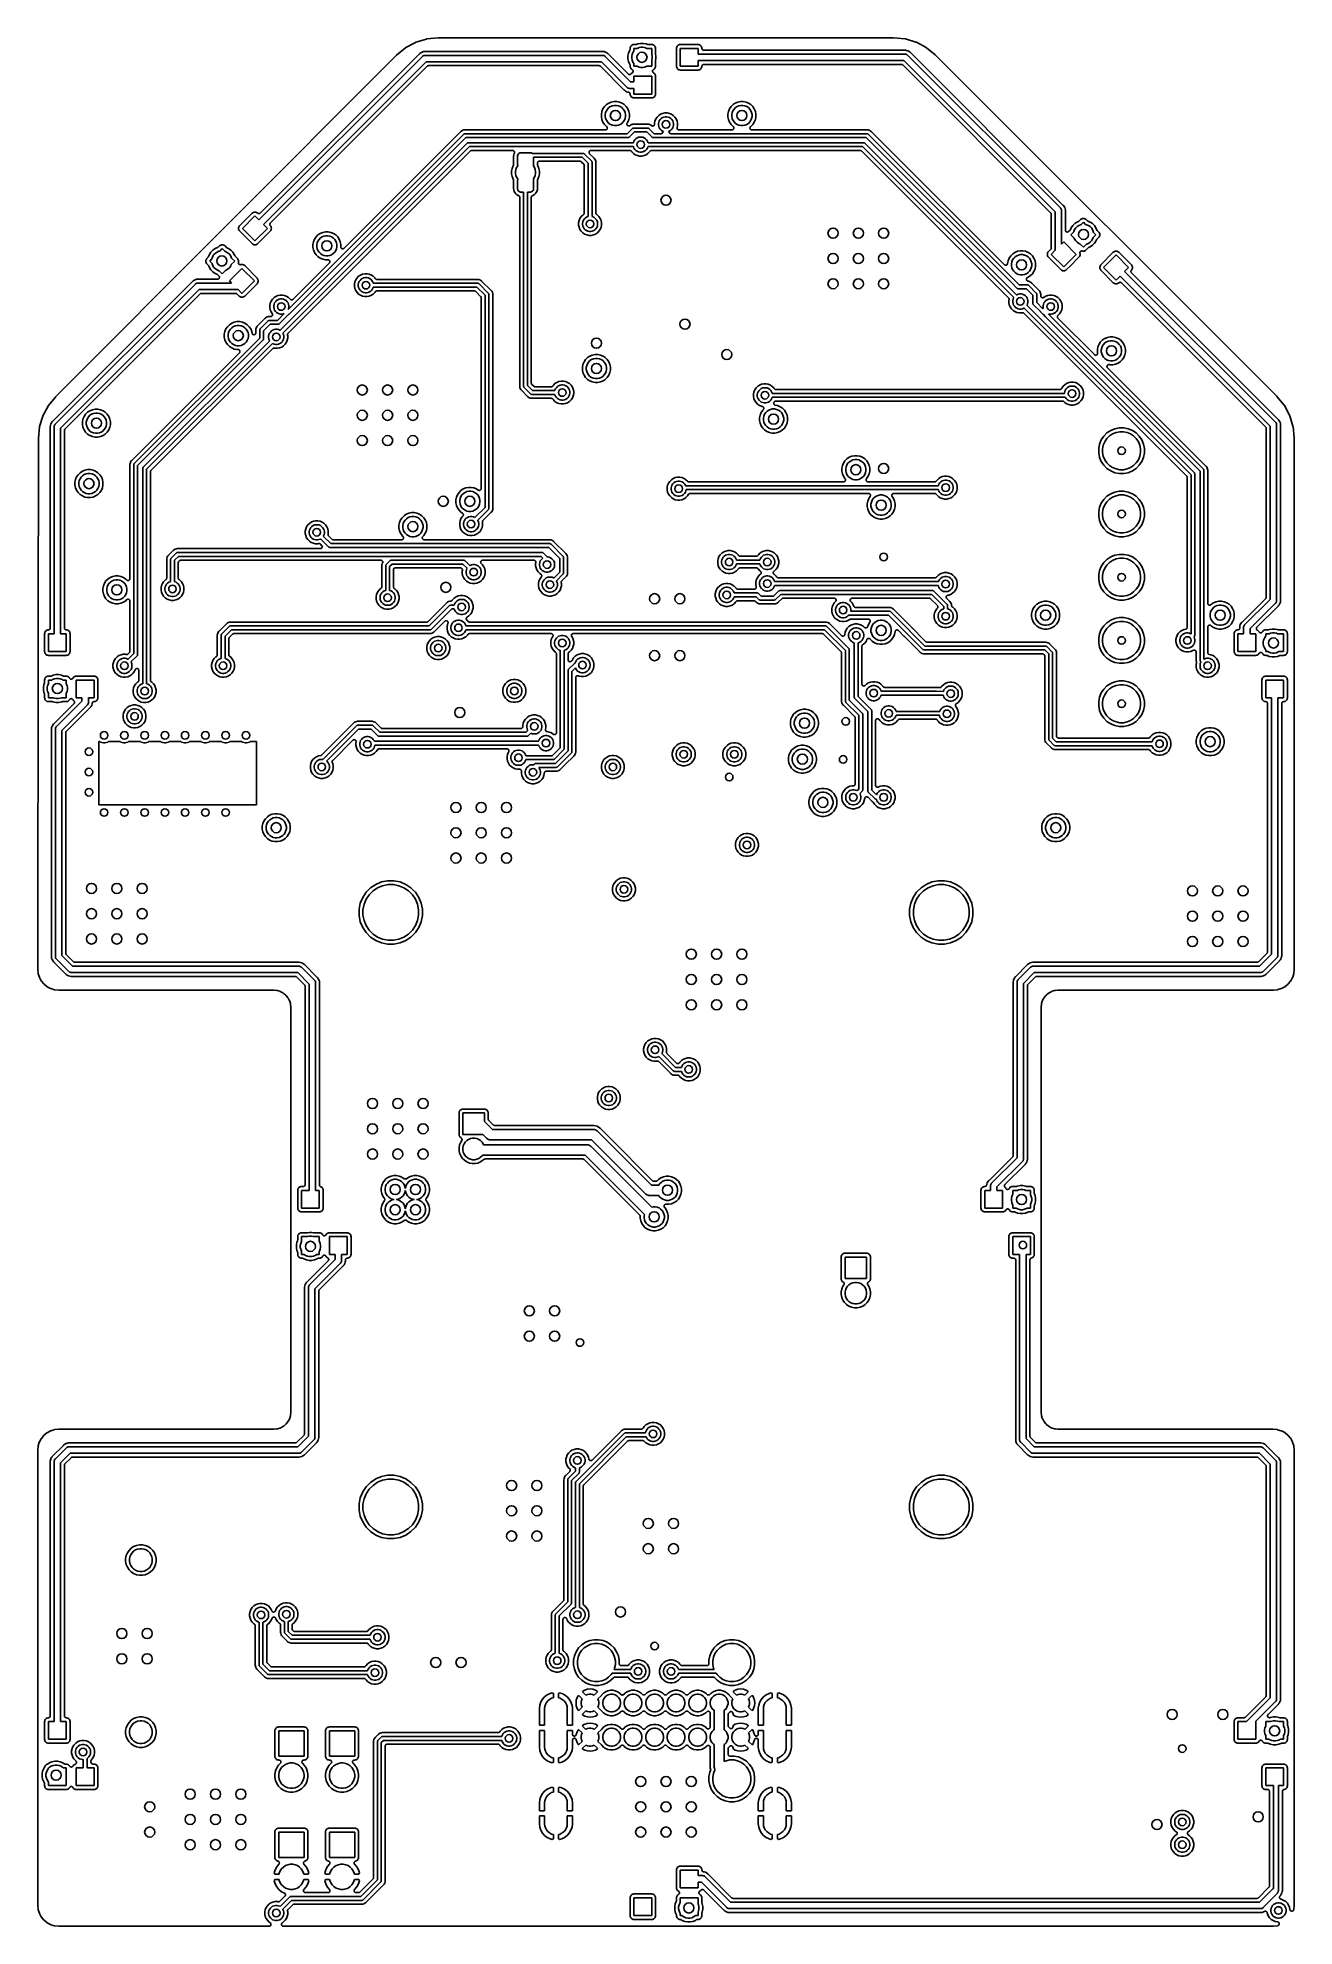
# Model space of a CAD drawing. Extents: x 0.48 to 2.43, y -7.79 to -4.85.
import ezdxf

# ---------------------------------------------------------------- set-up
doc = ezdxf.new("R2010")
doc.units = 0
doc.header["$MEASUREMENT"] = 0
doc.layers.add('BLACK', color=7, linetype='CONTINUOUS')

msp = doc.modelspace()

# ---------------------------------------------------------------- linework, layer by layer
at = {"layer": 'BLACK', "linetype": 'CONTINUOUS'}
for p, q in [((0.770589, -5.14411), (1.03736, -4.87663)), ((1.07332, -4.8746), (0.825593, -5.12232)), ((1.03736, -4.87663), (1.03739, -4.8766)), ((1.03739, -4.8766), (1.03749, -4.87652)), ((1.03749, -4.87652), (1.03758, -4.87643)), ((1.03758, -4.87643), (1.05129, -4.86517)), ((1.05129, -4.86517), (1.05132, -4.86515)), ((1.05132, -4.86515), (1.05155, -4.865)), ((1.05155, -4.865), (1.05177, -4.86485)), ((1.05177, -4.86485), (1.06698, -4.8567)), ((1.06698, -4.8567), (1.06701, -4.85668)), ((1.06701, -4.85668), (1.06727, -4.85657)), ((1.06727, -4.85657), (1.06752, -4.85647)), ((1.06752, -4.85647), (1.08401, -4.85143)), ((1.0734, -4.8745), (1.07332, -4.8746)), ((1.07349, -4.87441), (1.0734, -4.8745)), ((1.07352, -4.87438), (1.07349, -4.87441)), ((1.07377, -4.87407), (1.07352, -4.87438)), ((1.07544, -4.8727), (1.07377, -4.87407)), ((1.07735, -4.87168), (1.07544, -4.8727)), ((1.07943, -4.87105), (1.07735, -4.87168)), ((1.07787, -4.87853), (1.07803, -4.87834)), ((1.07803, -4.87834), (1.07879, -4.87771)), ((1.07879, -4.87771), (1.07966, -4.87725)), ((1.08118, -4.87088), (1.07943, -4.87105)), ((1.07966, -4.87725), (1.0806, -4.87696)), ((1.0806, -4.87696), (1.08134, -4.87689)), ((1.08119, -4.87088), (1.08118, -4.87088)), ((1.08158, -4.87084), (1.08119, -4.87088)), ((1.08134, -4.87689), (1.08158, -4.87687)), ((1.08198, -4.87088), (1.08158, -4.87084)), ((1.08158, -4.87687), (1.08183, -4.87689)), ((1.08183, -4.87689), (1.35802, -4.87689)), ((1.0821, -4.87088), (1.08198, -4.87088)), ((1.08223, -4.87089), (1.0821, -4.87088)), ((1.08227, -4.87089), (1.08223, -4.87089)), ((1.35758, -4.87089), (1.08227, -4.87089)), ((1.08401, -4.85143), (1.08405, -4.85141)), ((1.08401, -4.85143), (1.08401, -4.85143)), ((1.08401, -4.85143), (1.08401, -4.85143)), ((1.08405, -4.85141), (1.08432, -4.85136)), ((1.08432, -4.85136), (1.08459, -4.85131)), ((1.08459, -4.85131), (1.10223, -4.84952)), ((1.10223, -4.84952), (1.10227, -4.84952)), ((1.10227, -4.84952), (1.1024, -4.84952)), ((1.1024, -4.84952), (1.10253, -4.8495)), ((1.10253, -4.8495), (1.81054, -4.8495)), ((1.35771, -4.87088), (1.35758, -4.87089)), ((1.35783, -4.87088), (1.35771, -4.87088)), ((1.35787, -4.87088), (1.35783, -4.87088)), ((1.35827, -4.87084), (1.35787, -4.87088)), ((1.35802, -4.87689), (1.35827, -4.87687)), ((1.35866, -4.87088), (1.35827, -4.87084)), ((1.35827, -4.87687), (1.35851, -4.87689)), ((1.35851, -4.87689), (1.35925, -4.87696)), ((1.36042, -4.87105), (1.35866, -4.87088)), ((1.35866, -4.87088), (1.35866, -4.87088)), ((1.35925, -4.87696), (1.36019, -4.87725)), ((1.36019, -4.87725), (1.36106, -4.87771)), ((1.3625, -4.87168), (1.36042, -4.87105)), ((1.36106, -4.87771), (1.36182, -4.87834)), ((1.36182, -4.87834), (1.36198, -4.87853)), ((1.36441, -4.8727), (1.3625, -4.87168)), ((1.36608, -4.87407), (1.36441, -4.8727)), ((1.36633, -4.87438), (1.36608, -4.87407)), ((1.36642, -4.87447), (1.36633, -4.87438)), ((1.3665, -4.87457), (1.36642, -4.87447)), ((1.36653, -4.8746), (1.3665, -4.87457)), ((1.3978, -4.90587), (1.36653, -4.8746)), ((1.39838, -4.87358), (1.39754, -4.87778)), ((1.39754, -4.87778), (1.39754, -4.88206)), ((1.40002, -4.86962), (1.39838, -4.87358)), ((1.40034, -4.86914), (1.40002, -4.86962)), ((1.40047, -4.86889), (1.40034, -4.86914)), ((1.4006, -4.86865), (1.40047, -4.86889)), ((1.40061, -4.86864), (1.4006, -4.86865)), ((1.40062, -4.86862), (1.40061, -4.86864)), ((1.4007, -4.86836), (1.40062, -4.86862)), ((1.40078, -4.86809), (1.4007, -4.86836)), ((1.40079, -4.86806), (1.40078, -4.86808)), ((1.40078, -4.86808), (1.40078, -4.86809)), ((1.40081, -4.86779), (1.40079, -4.86806)), ((1.40085, -4.86751), (1.40081, -4.86779)), ((1.40098, -4.86497), (1.40085, -4.86629)), ((1.40085, -4.86629), (1.40085, -4.86747)), ((1.40085, -4.86747), (1.40085, -4.86748)), ((1.40085, -4.86748), (1.40085, -4.86748)), ((1.40085, -4.86748), (1.40085, -4.86748)), ((1.40085, -4.86748), (1.40085, -4.86751)), ((1.40132, -4.86383), (1.40098, -4.86497)), ((1.40188, -4.86279), (1.40132, -4.86383)), ((1.40263, -4.86188), (1.40188, -4.86279)), ((1.40354, -4.86113), (1.40263, -4.86188)), ((1.40458, -4.86057), (1.40354, -4.86113)), ((1.40354, -4.87837), (1.40415, -4.87533)), ((1.40354, -4.88147), (1.40354, -4.87837)), ((1.40415, -4.87533), (1.40534, -4.87246)), ((1.40571, -4.86023), (1.40458, -4.86057)), ((1.40534, -4.87246), (1.40689, -4.87014)), ((1.40704, -4.8601), (1.40571, -4.86023)), ((1.40689, -4.87014), (1.40689, -4.86614)), ((1.40689, -4.86614), (1.41157, -4.86614)), ((1.40972, -4.8601), (1.40704, -4.8601)), ((1.41, -4.86007), (1.40972, -4.8601)), ((1.41027, -4.86005), (1.41, -4.86007)), ((1.41029, -4.86004), (1.41027, -4.86005)), ((1.4103, -4.86004), (1.41029, -4.86004)), ((1.41057, -4.85996), (1.4103, -4.86004)), ((1.41083, -4.85989), (1.41057, -4.85996)), ((1.41086, -4.85987), (1.41083, -4.85989)), ((1.41087, -4.85987), (1.41086, -4.85987)), ((1.41086, -4.85987), (1.41086, -4.85987)), ((1.41086, -4.85987), (1.41086, -4.85987)), ((1.41295, -4.85901), (1.41087, -4.85987)), ((1.41157, -4.86614), (1.41183, -4.86597)), ((1.41183, -4.86597), (1.4147, -4.86478)), ((1.41715, -4.85817), (1.41295, -4.85901)), ((1.4147, -4.86478), (1.41774, -4.86417)), ((1.42143, -4.85817), (1.41715, -4.85817)), ((1.41774, -4.86417), (1.42084, -4.86417)), ((1.42084, -4.86417), (1.42388, -4.86478)), ((1.42563, -4.85901), (1.42143, -4.85817)), ((1.42388, -4.86478), (1.42675, -4.86597)), ((1.42771, -4.85987), (1.42563, -4.85901)), ((1.42675, -4.86597), (1.42701, -4.86614)), ((1.42701, -4.86614), (1.43445, -4.86614)), ((1.42798, -4.85995), (1.42771, -4.85987)), ((1.42824, -4.86003), (1.42798, -4.85995)), ((1.42826, -4.86003), (1.42824, -4.86003)), ((1.42827, -4.86004), (1.42826, -4.86003)), ((1.42855, -4.86007), (1.42827, -4.86004)), ((1.42882, -4.8601), (1.42855, -4.86007)), ((1.42886, -4.8601), (1.42882, -4.8601)), ((1.4343, -4.8601), (1.42886, -4.8601)), ((1.42886, -4.8601), (1.42886, -4.8601)), ((1.42886, -4.8601), (1.42886, -4.8601)), ((1.42886, -4.8601), (1.42886, -4.8601)), ((1.43563, -4.86023), (1.4343, -4.8601)), ((1.43445, -4.86614), (1.43445, -4.8754)), ((1.43445, -4.8754), (1.43504, -4.87837)), ((1.43504, -4.87837), (1.43504, -4.88147)), ((1.43676, -4.86057), (1.43563, -4.86023)), ((1.4378, -4.86113), (1.43676, -4.86057)), ((1.43871, -4.86188), (1.4378, -4.86113)), ((1.43946, -4.86279), (1.43871, -4.86188)), ((1.44002, -4.86383), (1.43946, -4.86279)), ((1.44036, -4.86497), (1.44002, -4.86383)), ((1.44049, -4.86629), (1.44036, -4.86497)), ((1.44049, -4.87473), (1.44049, -4.86629)), ((1.44052, -4.875), (1.44049, -4.87473)), ((1.44054, -4.87528), (1.44052, -4.875)), ((1.44055, -4.87532), (1.44054, -4.87528)), ((1.44104, -4.87778), (1.44055, -4.87532)), ((1.44055, -4.87532), (1.44055, -4.87532)), ((1.44055, -4.87532), (1.44055, -4.87532)), ((1.44055, -4.87532), (1.44055, -4.87532)), ((1.44104, -4.88206), (1.44104, -4.87778)), ((1.47302, -4.86497), (1.47289, -4.86629)), ((1.47289, -4.86629), (1.47289, -4.89355)), ((1.47337, -4.86383), (1.47302, -4.86497)), ((1.47392, -4.86279), (1.47337, -4.86383)), ((1.47467, -4.86188), (1.47392, -4.86279)), ((1.47559, -4.86113), (1.47467, -4.86188)), ((1.47663, -4.86057), (1.47559, -4.86113)), ((1.47776, -4.86023), (1.47663, -4.86057)), ((1.47908, -4.8601), (1.47776, -4.86023)), ((1.47894, -4.8937), (1.47894, -4.86614)), ((1.47894, -4.86614), (1.5065, -4.86614)), ((1.50635, -4.8601), (1.47908, -4.8601)), ((1.50767, -4.86023), (1.50635, -4.8601)), ((1.5065, -4.86614), (1.5065, -4.87492)), ((1.5065, -4.87492), (1.82849, -4.87492)), ((1.5088, -4.86057), (1.50767, -4.86023)), ((1.50985, -4.86113), (1.5088, -4.86057)), ((1.51076, -4.86188), (1.50985, -4.86113)), ((1.51151, -4.86279), (1.51076, -4.86188)), ((1.51207, -4.86383), (1.51151, -4.86279)), ((1.51241, -4.86497), (1.51207, -4.86383)), ((1.51253, -4.86622), (1.51241, -4.86497)), ((1.51256, -4.86635), (1.51253, -4.86622)), ((1.51257, -4.86648), (1.51256, -4.86635)), ((1.51262, -4.86663), (1.51257, -4.86648)), ((1.51265, -4.86679), (1.51262, -4.86663)), ((1.5127, -4.86692), (1.51265, -4.86679)), ((1.51274, -4.86705), (1.5127, -4.86692)), ((1.51281, -4.86718), (1.51274, -4.86705)), ((1.51287, -4.86733), (1.51281, -4.86718)), ((1.51294, -4.86744), (1.51287, -4.86733)), ((1.51301, -4.86756), (1.51294, -4.86744)), ((1.51311, -4.86769), (1.51301, -4.86756)), ((1.51319, -4.86782), (1.51311, -4.86769)), ((1.51329, -4.86791), (1.51319, -4.86782)), ((1.51337, -4.86802), (1.51329, -4.86791)), ((1.5135, -4.86812), (1.51337, -4.86802)), ((1.51361, -4.86823), (1.5135, -4.86812)), ((1.51372, -4.86831), (1.51361, -4.86823)), ((1.51382, -4.8684), (1.51372, -4.86831)), ((1.51396, -4.86847), (1.51382, -4.8684)), ((1.51409, -4.86856), (1.51396, -4.86847)), ((1.51422, -4.86861), (1.51409, -4.86856)), ((1.51434, -4.86868), (1.51422, -4.86861)), ((1.51449, -4.86873), (1.51434, -4.86868)), ((1.51463, -4.86879), (1.51449, -4.86873)), ((1.51476, -4.86881), (1.51463, -4.86879)), ((1.51489, -4.86886), (1.51476, -4.86881)), ((1.51505, -4.86887), (1.51489, -4.86886)), ((1.51521, -4.8689), (1.51505, -4.86887)), ((1.51534, -4.86891), (1.51521, -4.8689)), ((1.51548, -4.86892), (1.51534, -4.86891)), ((1.51552, -4.86892), (1.51548, -4.86892)), ((1.82805, -4.86892), (1.51552, -4.86892)), ((1.81054, -4.8495), (1.81058, -4.8495)), ((1.81058, -4.8495), (1.8107, -4.84952)), ((1.8107, -4.84952), (1.81083, -4.84952)), ((1.81083, -4.84952), (1.82849, -4.85125)), ((1.82818, -4.86891), (1.82805, -4.86892)), ((1.82831, -4.86891), (1.82818, -4.86891)), ((1.82835, -4.86891), (1.82831, -4.86891)), ((1.82874, -4.86887), (1.82835, -4.86891)), ((1.82849, -4.85125), (1.82849, -4.85125)), ((1.82849, -4.85125), (1.82849, -4.85125)), ((1.82849, -4.85125), (1.82853, -4.85125)), ((1.82849, -4.87492), (1.82874, -4.8749)), ((1.82853, -4.85125), (1.82879, -4.85131)), ((1.82913, -4.86891), (1.82874, -4.86887)), ((1.82874, -4.8749), (1.82899, -4.87492)), ((1.82879, -4.85131), (1.82906, -4.85136)), ((1.82899, -4.87492), (1.82972, -4.87499)), ((1.82906, -4.85136), (1.84557, -4.85635)), ((1.8309, -4.86908), (1.82913, -4.86891)), ((1.82913, -4.86891), (1.82913, -4.86891)), ((1.82972, -4.87499), (1.83066, -4.87528)), ((1.83066, -4.87528), (1.83153, -4.87574)), ((1.83297, -4.86971), (1.8309, -4.86908)), ((1.83153, -4.87574), (1.83229, -4.87637)), ((1.83229, -4.87637), (1.83245, -4.87656)), ((1.83245, -4.87656), (2.07029, -5.1144)), ((1.83488, -4.87073), (1.83297, -4.86971)), ((1.83656, -4.87211), (1.83488, -4.87073)), ((1.83681, -4.87241), (1.83656, -4.87211)), ((1.8369, -4.8725), (1.83681, -4.87241)), ((1.83698, -4.8726), (1.8369, -4.8725)), ((1.837, -4.87263), (1.83698, -4.8726)), ((2.07422, -5.10985), (1.837, -4.87263)), ((1.84557, -4.85635), (1.84561, -4.85636)), ((1.84561, -4.85636), (1.84586, -4.85647)), ((1.84586, -4.85647), (1.84612, -4.85657)), ((1.84612, -4.85657), (1.86135, -4.86467)), ((1.86135, -4.86467), (1.86135, -4.86467)), ((1.86135, -4.86467), (1.86135, -4.86467)), ((1.86135, -4.86467), (1.86139, -4.86469)), ((1.86139, -4.86469), (1.86161, -4.86485)), ((1.86161, -4.86485), (1.86184, -4.865)), ((1.86184, -4.865), (1.87558, -4.8762)), ((1.87558, -4.8762), (1.87561, -4.87623)), ((1.87561, -4.87623), (1.8757, -4.87632)), ((1.8757, -4.87632), (1.8758, -4.87641)), ((1.8758, -4.87641), (2.40683, -5.40744)), ((0.823456, -5.13294), (1.07787, -4.87853)), ((1.08365, -4.88689), (0.830527, -5.14002)), ((0.841149, -5.13788), (1.08526, -4.89377)), ((1.3562, -4.88689), (1.08365, -4.88689)), ((1.08526, -4.89377), (1.08527, -4.89376)), ((1.08527, -4.89376), (1.08529, -4.89374)), ((1.08527, -4.89376), (1.08527, -4.89376)), ((1.08527, -4.89376), (1.08527, -4.89376)), ((1.08529, -4.89374), (1.08551, -4.89356)), ((1.08551, -4.89356), (1.08572, -4.89339)), ((1.08572, -4.89339), (1.08573, -4.89338)), ((1.08573, -4.89338), (1.08575, -4.89337)), ((1.08575, -4.89337), (1.08599, -4.89325)), ((1.08599, -4.89325), (1.08624, -4.89312)), ((1.08624, -4.89312), (1.08625, -4.89311)), ((1.08625, -4.89311), (1.08627, -4.8931)), ((1.08627, -4.8931), (1.08653, -4.89303)), ((1.08653, -4.89303), (1.0868, -4.89295)), ((1.0868, -4.89295), (1.08681, -4.89295)), ((1.08681, -4.89295), (1.08683, -4.89294)), ((1.08683, -4.89294), (1.08711, -4.89292)), ((1.08711, -4.89292), (1.08738, -4.89289)), ((1.08738, -4.89289), (1.35247, -4.89289)), ((1.35247, -4.89289), (1.35248, -4.89289)), ((1.35248, -4.89289), (1.35248, -4.89289)), ((1.35248, -4.89289), (1.35248, -4.89289)), ((1.35248, -4.89289), (1.35251, -4.89289)), ((1.35251, -4.89289), (1.35279, -4.89292)), ((1.35279, -4.89292), (1.35306, -4.89295)), ((1.35306, -4.89295), (1.35308, -4.89295)), ((1.35308, -4.89295), (1.35309, -4.89296)), ((1.35309, -4.89296), (1.35336, -4.89304)), ((1.35336, -4.89304), (1.35362, -4.89312)), ((1.35362, -4.89312), (1.35364, -4.89313)), ((1.35364, -4.89313), (1.35365, -4.89313)), ((1.35365, -4.89313), (1.35389, -4.89327)), ((1.35389, -4.89327), (1.35414, -4.8934)), ((1.35414, -4.8934), (1.35415, -4.89341)), ((1.35415, -4.89341), (1.35416, -4.89341)), ((1.35416, -4.89341), (1.35438, -4.89359)), ((1.35438, -4.89359), (1.35459, -4.89377)), ((1.35459, -4.89377), (1.39134, -4.93052)), ((1.3959, -4.92659), (1.3562, -4.88689)), ((1.36198, -4.87853), (1.40168, -4.91823)), ((1.39754, -4.88206), (1.39838, -4.88626)), ((1.39791, -4.90596), (1.3978, -4.90587)), ((1.39801, -4.90605), (1.39791, -4.90596)), ((1.39814, -4.90614), (1.39801, -4.90605)), ((1.39826, -4.90624), (1.39814, -4.90614)), ((1.39838, -4.90631), (1.39826, -4.90624)), ((1.39838, -4.88626), (1.40002, -4.89022)), ((1.39849, -4.90638), (1.39838, -4.90631)), ((1.39863, -4.90644), (1.39849, -4.90638)), ((1.39877, -4.90652), (1.39863, -4.90644)), ((1.3989, -4.90656), (1.39877, -4.90652)), ((1.39903, -4.90661), (1.3989, -4.90656)), ((1.39918, -4.90664), (1.39903, -4.90661)), ((1.39933, -4.90669), (1.39918, -4.90664)), ((1.39947, -4.9067), (1.39933, -4.90669)), ((1.3996, -4.90673), (1.39947, -4.9067)), ((1.39976, -4.90673), (1.3996, -4.90673)), ((1.39991, -4.90675), (1.39976, -4.90673)), ((1.40005, -4.90674), (1.39991, -4.90675)), ((1.40002, -4.89022), (1.40034, -4.8907)), ((1.40019, -4.90674), (1.40005, -4.90674)), ((1.40034, -4.90671), (1.40019, -4.90674)), ((1.40034, -4.8907), (1.40034, -4.89071)), ((1.40034, -4.89071), (1.40034, -4.89071)), ((1.40034, -4.89071), (1.40035, -4.89071)), ((1.4005, -4.90669), (1.40034, -4.90671)), ((1.40035, -4.89071), (1.40036, -4.89074)), ((1.40036, -4.89074), (1.40049, -4.89099)), ((1.40049, -4.89099), (1.40062, -4.89123)), ((1.40063, -4.90665), (1.4005, -4.90669)), ((1.40062, -4.89123), (1.40062, -4.89124)), ((1.40062, -4.89124), (1.40063, -4.89126)), ((1.40063, -4.89126), (1.40071, -4.89152)), ((1.40076, -4.90663), (1.40063, -4.90665)), ((1.40071, -4.89152), (1.40079, -4.89179)), ((1.40091, -4.90657), (1.40076, -4.90663)), ((1.40079, -4.89179), (1.40079, -4.89181)), ((1.40079, -4.89181), (1.4008, -4.89182)), ((1.4008, -4.89182), (1.40082, -4.8921)), ((1.40082, -4.8921), (1.40085, -4.89237)), ((1.40085, -4.89237), (1.40085, -4.89355)), ((1.40085, -4.89355), (1.40098, -4.89488)), ((1.40106, -4.90653), (1.40091, -4.90657)), ((1.40098, -4.89488), (1.40132, -4.89601)), ((1.40118, -4.90646), (1.40106, -4.90653)), ((1.40131, -4.90641), (1.40118, -4.90646)), ((1.40144, -4.90633), (1.40131, -4.90641)), ((1.40132, -4.89601), (1.40188, -4.89705)), ((1.40158, -4.90625), (1.40144, -4.90633)), ((1.40168, -4.90617), (1.40158, -4.90625)), ((1.4018, -4.90609), (1.40168, -4.90617)), ((1.40191, -4.90598), (1.4018, -4.90609)), ((1.40188, -4.89705), (1.40263, -4.89796)), ((1.40203, -4.90588), (1.40191, -4.90598)), ((1.40212, -4.90578), (1.40203, -4.90588)), ((1.40222, -4.90568), (1.40212, -4.90578)), ((1.40224, -4.90565), (1.40222, -4.90568)), ((1.40263, -4.90519), (1.40224, -4.90565)), ((1.40263, -4.89796), (1.40354, -4.89871)), ((1.40354, -4.90444), (1.40263, -4.90519)), ((1.40415, -4.88451), (1.40354, -4.88147)), ((1.40354, -4.89871), (1.40394, -4.89893)), ((1.40394, -4.90422), (1.40354, -4.90444)), ((1.40394, -4.89893), (1.40397, -4.89894)), ((1.40418, -4.90406), (1.40394, -4.90422)), ((1.40397, -4.89894), (1.40397, -4.89894)), ((1.40397, -4.89894), (1.40397, -4.89894)), ((1.40397, -4.89894), (1.40398, -4.89895)), ((1.40398, -4.89895), (1.40422, -4.89912)), ((1.40534, -4.88738), (1.40415, -4.88451)), ((1.40442, -4.9039), (1.40418, -4.90406)), ((1.40422, -4.89912), (1.40445, -4.89927)), ((1.40443, -4.9039), (1.40442, -4.9039)), ((1.40442, -4.9039), (1.40442, -4.9039)), ((1.40463, -4.9037), (1.40443, -4.9039)), ((1.40445, -4.89927), (1.40446, -4.89928)), ((1.40446, -4.89928), (1.40446, -4.89928)), ((1.40446, -4.89928), (1.40467, -4.89949)), ((1.40484, -4.90349), (1.40463, -4.9037)), ((1.40467, -4.89949), (1.40486, -4.89969)), ((1.405, -4.90325), (1.40484, -4.90348)), ((1.40484, -4.90348), (1.40484, -4.90349)), ((1.40484, -4.90349), (1.40484, -4.90349)), ((1.40486, -4.89969), (1.40487, -4.8997)), ((1.40487, -4.8997), (1.40487, -4.8997)), ((1.40487, -4.8997), (1.40503, -4.89994)), ((1.40516, -4.90301), (1.405, -4.90325)), ((1.40503, -4.89994), (1.40518, -4.90018)), ((1.40517, -4.903), (1.40516, -4.90301)), ((1.40528, -4.90273), (1.40517, -4.903)), ((1.40517, -4.903), (1.40517, -4.903)), ((1.40518, -4.90018), (1.40519, -4.90019)), ((1.40519, -4.90019), (1.40519, -4.90019)), ((1.40519, -4.90019), (1.4053, -4.90046)), ((1.40539, -4.90247), (1.40528, -4.90273)), ((1.4053, -4.90046), (1.4054, -4.90072)), ((1.40689, -4.88971), (1.40534, -4.88738)), ((1.4054, -4.90246), (1.40539, -4.90246)), ((1.40539, -4.90246), (1.40539, -4.90247)), ((1.4054, -4.90072), (1.40541, -4.90073)), ((1.40545, -4.90217), (1.4054, -4.90246)), ((1.40541, -4.90073), (1.40541, -4.90073)), ((1.40541, -4.90073), (1.40546, -4.90101)), ((1.40551, -4.90189), (1.40545, -4.90217)), ((1.40546, -4.90101), (1.40552, -4.9013)), ((1.40552, -4.90131), (1.40551, -4.90159)), ((1.40551, -4.90159), (1.40551, -4.90188)), ((1.40551, -4.90188), (1.40551, -4.90189)), ((1.40551, -4.90189), (1.40551, -4.90189)), ((1.40552, -4.9013), (1.40552, -4.9013)), ((1.40552, -4.9013), (1.40552, -4.90131)), ((1.40689, -4.8937), (1.40689, -4.88971)), ((1.41157, -4.8937), (1.40689, -4.8937)), ((1.41183, -4.89388), (1.41157, -4.8937)), ((1.4147, -4.89506), (1.41183, -4.89388)), ((1.41774, -4.89567), (1.4147, -4.89506)), ((1.42084, -4.89567), (1.41774, -4.89567)), ((1.42388, -4.89506), (1.42084, -4.89567)), ((1.42675, -4.89388), (1.42388, -4.89506)), ((1.42701, -4.8937), (1.42675, -4.89388)), ((1.43445, -4.8937), (1.42701, -4.8937)), ((1.43504, -4.88147), (1.43445, -4.88444)), ((1.43445, -4.88444), (1.43445, -4.8937)), ((1.43582, -4.90156), (1.43583, -4.90127)), ((1.43582, -4.90184), (1.43582, -4.90156)), ((1.43582, -4.90185), (1.43582, -4.90184)), ((1.43588, -4.90214), (1.43582, -4.90185)), ((1.43582, -4.90185), (1.43582, -4.90185)), ((1.43583, -4.90125), (1.43588, -4.90098)), ((1.43583, -4.90126), (1.43583, -4.90125)), ((1.43583, -4.90127), (1.43583, -4.90126)), ((1.43588, -4.90098), (1.43594, -4.90069)), ((1.43593, -4.90242), (1.43588, -4.90214)), ((1.43593, -4.90243), (1.43593, -4.90242)), ((1.43593, -4.90242), (1.43593, -4.90242)), ((1.43604, -4.90269), (1.43593, -4.90243)), ((1.43594, -4.90069), (1.43595, -4.90068)), ((1.43594, -4.90069), (1.43594, -4.90069)), ((1.43595, -4.90068), (1.43606, -4.90042)), ((1.43615, -4.90296), (1.43604, -4.90269)), ((1.43606, -4.90042), (1.43617, -4.90015)), ((1.43615, -4.90297), (1.43615, -4.90296)), ((1.43615, -4.90296), (1.43615, -4.90296)), ((1.43631, -4.90321), (1.43615, -4.90297)), ((1.43617, -4.90014), (1.43634, -4.8999)), ((1.43617, -4.90015), (1.43617, -4.90014)), ((1.43617, -4.90015), (1.43617, -4.90015)), ((1.43647, -4.90345), (1.43631, -4.90321)), ((1.43634, -4.8999), (1.43649, -4.89967)), ((1.43648, -4.90346), (1.43647, -4.90345)), ((1.43647, -4.90345), (1.43647, -4.90345)), ((1.43667, -4.90366), (1.43648, -4.90346)), ((1.43649, -4.89967), (1.4365, -4.89966)), ((1.4365, -4.89966), (1.43671, -4.89946)), ((1.4365, -4.89966), (1.4365, -4.89966)), ((1.43688, -4.90387), (1.43667, -4.90366)), ((1.43671, -4.89946), (1.43691, -4.89925)), ((1.43689, -4.90388), (1.43688, -4.90387)), ((1.43688, -4.90387), (1.43688, -4.90387)), ((1.43711, -4.90403), (1.43689, -4.90388)), ((1.43691, -4.89925), (1.43691, -4.89925)), ((1.43691, -4.89925), (1.43692, -4.89925)), ((1.43692, -4.89925), (1.43716, -4.89909)), ((1.43736, -4.9042), (1.43711, -4.90403)), ((1.43716, -4.89909), (1.4374, -4.89893)), ((1.43737, -4.90421), (1.43736, -4.9042)), ((1.4374, -4.90422), (1.43737, -4.90421)), ((1.43737, -4.90421), (1.43737, -4.90421)), ((1.43737, -4.90421), (1.43737, -4.90421)), ((1.4374, -4.89893), (1.4378, -4.89871)), ((1.4378, -4.90444), (1.4374, -4.90422)), ((1.4378, -4.89871), (1.43871, -4.89796)), ((1.43871, -4.90519), (1.4378, -4.90444)), ((1.43871, -4.89796), (1.43946, -4.89705)), ((1.43946, -4.9061), (1.43871, -4.90519)), ((1.43946, -4.89705), (1.44002, -4.89601)), ((1.44002, -4.90714), (1.43946, -4.9061)), ((1.44002, -4.89601), (1.44036, -4.89488)), ((1.44036, -4.90827), (1.44002, -4.90714)), ((1.44036, -4.89488), (1.44049, -4.89355)), ((1.44049, -4.88507), (1.44052, -4.88479)), ((1.44049, -4.88511), (1.44049, -4.88507)), ((1.44049, -4.89355), (1.44049, -4.88511)), ((1.44052, -4.88479), (1.44055, -4.88452)), ((1.44055, -4.88452), (1.44104, -4.88206)), ((1.47289, -4.89355), (1.47302, -4.89488)), ((1.47302, -4.89488), (1.47337, -4.89601)), ((1.47337, -4.89601), (1.47392, -4.89705)), ((1.47392, -4.89705), (1.47467, -4.89796)), ((1.47467, -4.89796), (1.47559, -4.89871)), ((1.47559, -4.89871), (1.47663, -4.89927)), ((1.47663, -4.89927), (1.47776, -4.89961)), ((1.47776, -4.89961), (1.47908, -4.89974)), ((1.5065, -4.8937), (1.47894, -4.8937)), ((1.47908, -4.89974), (1.50635, -4.89974)), ((1.50635, -4.89974), (1.50767, -4.89961)), ((1.82667, -4.88492), (1.5065, -4.88492)), ((1.5065, -4.88492), (1.5065, -4.8937)), ((1.50767, -4.89961), (1.5088, -4.89927)), ((1.5088, -4.89927), (1.50985, -4.89871)), ((1.50985, -4.89871), (1.51076, -4.89796)), ((1.51076, -4.89796), (1.51151, -4.89705)), ((1.51151, -4.89705), (1.51207, -4.89601)), ((1.51207, -4.89601), (1.51241, -4.89488)), ((1.51241, -4.89488), (1.51253, -4.89363)), ((1.51253, -4.89363), (1.51254, -4.89359)), ((1.51254, -4.89359), (1.51256, -4.89345)), ((1.51256, -4.89345), (1.51258, -4.89332)), ((1.51258, -4.89332), (1.51263, -4.89317)), ((1.51263, -4.89317), (1.51266, -4.89301)), ((1.51266, -4.89301), (1.51271, -4.89289)), ((1.51271, -4.89289), (1.51275, -4.89276)), ((1.51275, -4.89276), (1.51283, -4.89262)), ((1.51283, -4.89262), (1.51289, -4.89247)), ((1.51289, -4.89247), (1.51297, -4.89236)), ((1.51297, -4.89236), (1.51303, -4.89224)), ((1.51303, -4.89224), (1.51313, -4.89212)), ((1.51313, -4.89212), (1.51322, -4.89199)), ((1.51322, -4.89199), (1.51332, -4.8919)), ((1.51332, -4.8919), (1.5134, -4.89179)), ((1.5134, -4.89179), (1.51353, -4.89169)), ((1.51353, -4.89169), (1.51364, -4.89158)), ((1.51364, -4.89158), (1.51375, -4.89151)), ((1.51375, -4.89151), (1.51386, -4.89142)), ((1.51386, -4.89142), (1.514, -4.89135)), ((1.514, -4.89135), (1.51413, -4.89126)), ((1.51413, -4.89126), (1.51425, -4.89121)), ((1.51425, -4.89121), (1.51437, -4.89115)), ((1.51437, -4.89115), (1.51453, -4.8911)), ((1.51453, -4.8911), (1.51467, -4.89104)), ((1.51467, -4.89104), (1.51481, -4.89102)), ((1.51481, -4.89102), (1.51494, -4.89098)), ((1.51494, -4.89098), (1.51509, -4.89096)), ((1.51509, -4.89096), (1.51525, -4.89093)), ((1.51525, -4.89093), (1.51538, -4.89093)), ((1.51538, -4.89093), (1.51552, -4.89092)), ((1.51552, -4.89092), (1.82294, -4.89092)), ((1.82294, -4.89092), (1.82295, -4.89092)), ((1.82295, -4.89092), (1.82295, -4.89092)), ((1.82295, -4.89092), (1.82295, -4.89092)), ((1.82295, -4.89092), (1.82298, -4.89092)), ((1.82298, -4.89092), (1.82326, -4.89095)), ((1.82326, -4.89095), (1.82353, -4.89098)), ((1.82353, -4.89098), (1.82355, -4.89099)), ((1.82355, -4.89099), (1.82356, -4.89099)), ((1.82356, -4.89099), (1.82383, -4.89107)), ((1.82383, -4.89107), (1.82409, -4.89115)), ((1.82409, -4.89115), (1.82411, -4.89116)), ((1.82411, -4.89116), (1.82412, -4.89116)), ((1.82412, -4.89116), (1.82437, -4.8913)), ((1.82437, -4.8913), (1.82461, -4.89143)), ((1.82461, -4.89143), (1.82462, -4.89144)), ((1.82462, -4.89144), (1.82464, -4.89145)), ((1.82464, -4.89145), (1.82485, -4.89162)), ((1.82485, -4.89162), (1.82506, -4.8918)), ((1.82506, -4.8918), (2.05505, -5.12179)), ((2.06193, -5.12018), (1.82667, -4.88492)), ((1.39134, -4.93052), (1.39137, -4.93055)), ((1.39137, -4.93055), (1.39145, -4.93065)), ((1.39145, -4.93065), (1.39154, -4.93074)), ((1.39154, -4.93074), (1.39179, -4.93104)), ((1.39179, -4.93104), (1.3921, -4.93129)), ((1.3921, -4.93129), (1.3921, -4.93129)), ((1.3921, -4.93129), (1.3921, -4.93129)), ((1.3921, -4.93129), (1.39344, -4.9324)), ((1.39344, -4.9324), (1.39344, -4.9324)), ((1.39344, -4.9324), (1.39347, -4.93242)), ((1.39347, -4.93242), (1.39538, -4.93344)), ((1.39538, -4.93344), (1.39745, -4.93407)), ((1.39605, -4.92678), (1.3959, -4.92659)), ((1.39681, -4.92741), (1.39605, -4.92678)), ((1.39768, -4.92787), (1.39681, -4.92741)), ((1.39745, -4.93407), (1.39815, -4.93414)), ((1.39863, -4.92816), (1.39768, -4.92787)), ((1.39815, -4.93414), (1.39817, -4.93414)), ((1.39817, -4.93414), (1.39817, -4.93414)), ((1.39817, -4.93414), (1.39817, -4.93414)), ((1.39817, -4.93414), (1.39819, -4.93414)), ((1.39819, -4.93414), (1.39847, -4.9342)), ((1.39847, -4.9342), (1.39874, -4.93426)), ((1.39936, -4.92823), (1.39863, -4.92816)), ((1.39874, -4.93426), (1.39875, -4.93426)), ((1.39875, -4.93426), (1.39877, -4.93426)), ((1.39877, -4.93426), (1.39902, -4.93437)), ((1.39902, -4.93437), (1.39928, -4.93448)), ((1.39928, -4.93448), (1.39929, -4.93449)), ((1.39929, -4.93449), (1.3993, -4.9345)), ((1.3993, -4.9345), (1.39953, -4.93465)), ((1.39961, -4.92825), (1.39936, -4.92823)), ((1.39936, -4.92823), (1.39936, -4.92823)), ((1.39953, -4.93465), (1.39977, -4.93481)), ((1.39985, -4.92823), (1.39961, -4.92825)), ((1.39977, -4.93481), (1.39978, -4.93482)), ((1.39978, -4.93482), (1.39979, -4.93483)), ((1.39979, -4.93483), (1.39998, -4.93503)), ((1.40689, -4.92823), (1.39985, -4.92823)), ((1.39998, -4.93503), (1.40018, -4.93523)), ((1.40018, -4.93523), (1.40019, -4.93524)), ((1.40019, -4.93524), (1.4002, -4.93525)), ((1.4002, -4.93525), (1.40035, -4.93548)), ((1.40035, -4.93548), (1.40051, -4.93571)), ((1.40051, -4.93571), (1.40051, -4.93573)), ((1.40051, -4.93573), (1.40052, -4.93574)), ((1.40052, -4.93574), (1.40062, -4.93599)), ((1.40062, -4.93599), (1.40073, -4.93626)), ((1.40073, -4.93626), (1.40073, -4.93627)), ((1.40073, -4.93627), (1.40074, -4.93628)), ((1.40074, -4.93628), (1.40079, -4.93655)), ((1.40079, -4.93655), (1.40084, -4.93683)), ((1.40084, -4.93683), (1.40098, -4.93818)), ((1.40168, -4.91823), (1.40689, -4.91823)), ((1.40689, -4.91823), (1.40689, -4.90945)), ((1.40689, -4.90945), (1.43445, -4.90945)), ((1.40689, -4.93701), (1.40689, -4.92823)), ((1.43445, -4.93701), (1.40689, -4.93701)), ((1.43445, -4.90945), (1.43445, -4.93701)), ((1.44049, -4.9096), (1.44036, -4.90827)), ((1.44036, -4.93818), (1.44049, -4.93686)), ((1.44049, -4.93686), (1.44049, -4.9096)), ((1.35704, -4.96413), (1.3562, -4.96833)), ((1.35868, -4.96017), (1.35704, -4.96413)), ((1.36106, -4.95661), (1.35868, -4.96017)), ((1.36409, -4.95358), (1.36106, -4.95661)), ((1.3622, -4.96892), (1.36281, -4.96588)), ((1.36281, -4.96588), (1.364, -4.96301)), ((1.364, -4.96301), (1.36572, -4.96043)), ((1.36765, -4.9512), (1.36409, -4.95358)), ((1.36572, -4.96043), (1.36791, -4.95824)), ((1.37161, -4.94956), (1.36765, -4.9512)), ((1.36791, -4.95824), (1.37049, -4.95652)), ((1.37049, -4.95652), (1.37336, -4.95533)), ((1.37581, -4.94872), (1.37161, -4.94956)), ((1.37336, -4.95533), (1.3764, -4.95472)), ((1.38009, -4.94872), (1.37581, -4.94872)), ((1.3764, -4.95472), (1.3795, -4.95472)), ((1.3795, -4.95472), (1.38255, -4.95533)), ((1.3843, -4.94956), (1.38009, -4.94872)), ((1.38255, -4.95533), (1.38541, -4.95652)), ((1.38825, -4.9512), (1.3843, -4.94956)), ((1.38541, -4.95652), (1.38799, -4.95824)), ((1.38799, -4.95824), (1.39019, -4.96043)), ((1.39182, -4.95358), (1.38825, -4.9512)), ((1.39019, -4.96043), (1.39191, -4.96301)), ((1.39485, -4.95661), (1.39182, -4.95358)), ((1.39191, -4.96301), (1.3931, -4.96588)), ((1.3931, -4.96588), (1.3937, -4.96892)), ((1.39723, -4.96017), (1.39485, -4.95661)), ((1.39887, -4.96413), (1.39723, -4.96017)), ((1.3997, -4.96833), (1.39887, -4.96413)), ((1.40098, -4.93818), (1.40132, -4.93932)), ((1.40132, -4.93932), (1.40188, -4.94036)), ((1.40188, -4.94036), (1.40263, -4.94127)), ((1.40263, -4.94127), (1.40354, -4.94202)), ((1.40354, -4.94202), (1.40458, -4.94258)), ((1.40458, -4.94258), (1.40571, -4.94292)), ((1.40571, -4.94292), (1.40704, -4.94305)), ((1.40704, -4.94305), (1.4343, -4.94305)), ((1.4343, -4.94305), (1.43563, -4.94292)), ((1.43563, -4.94292), (1.43676, -4.94258)), ((1.43676, -4.94258), (1.4378, -4.94202)), ((1.4378, -4.94202), (1.43871, -4.94127)), ((1.43871, -4.94127), (1.43946, -4.94036)), ((1.43946, -4.94036), (1.44002, -4.93932)), ((1.44002, -4.93932), (1.44036, -4.93818)), ((1.45494, -4.96644), (1.4515, -4.96713)), ((1.45845, -4.96644), (1.45494, -4.96644)), ((1.46189, -4.96713), (1.45845, -4.96644)), ((1.55389, -4.96413), (1.55306, -4.96833)), ((1.55553, -4.96017), (1.55389, -4.96413)), ((1.55791, -4.95661), (1.55553, -4.96017)), ((1.56094, -4.95358), (1.55791, -4.95661)), ((1.55906, -4.96892), (1.55966, -4.96588)), ((1.55966, -4.96588), (1.56085, -4.96301)), ((1.56085, -4.96301), (1.56257, -4.96043)), ((1.5645, -4.9512), (1.56094, -4.95358)), ((1.56257, -4.96043), (1.56476, -4.95824)), ((1.56846, -4.94956), (1.5645, -4.9512)), ((1.56476, -4.95824), (1.56734, -4.95652)), ((1.56734, -4.95652), (1.57021, -4.95533)), ((1.57266, -4.94872), (1.56846, -4.94956)), ((1.57021, -4.95533), (1.57325, -4.95472)), ((1.57695, -4.94872), (1.57266, -4.94872)), ((1.57325, -4.95472), (1.57635, -4.95472)), ((1.57635, -4.95472), (1.5794, -4.95533)), ((1.58115, -4.94956), (1.57695, -4.94872)), ((1.5794, -4.95533), (1.58226, -4.95652)), ((1.5851, -4.9512), (1.58115, -4.94956)), ((1.58226, -4.95652), (1.58484, -4.95824)), ((1.58484, -4.95824), (1.58704, -4.96043)), ((1.58867, -4.95358), (1.5851, -4.9512)), ((1.58704, -4.96043), (1.58876, -4.96301)), ((1.5917, -4.95661), (1.58867, -4.95358)), ((1.58876, -4.96301), (1.58995, -4.96588)), ((1.58995, -4.96588), (1.59055, -4.96892)), ((1.59408, -4.96017), (1.5917, -4.95661)), ((1.59572, -4.96413), (1.59408, -4.96017)), ((1.59655, -4.96833), (1.59572, -4.96413)), ((1.13708, -4.99593), (0.956003, -5.177)), ((1.13716, -4.99583), (1.13708, -4.99593)), ((1.13725, -4.99574), (1.13716, -4.99583)), ((1.13728, -4.99571), (1.13725, -4.99574)), ((1.13746, -4.99548), (1.13728, -4.99571)), ((1.13769, -4.99529), (1.13746, -4.99548)), ((1.1384, -4.99471), (1.13769, -4.99529)), ((1.13769, -4.99529), (1.13769, -4.99529)), ((1.13884, -4.99435), (1.1384, -4.99471)), ((1.1384, -4.99471), (1.1384, -4.99471)), ((1.1404, -4.99352), (1.13884, -4.99435)), ((1.1421, -4.993), (1.1404, -4.99352)), ((1.14356, -4.99286), (1.1421, -4.993)), ((1.14386, -4.99283), (1.14356, -4.99286)), ((1.14356, -4.99286), (1.14356, -4.99286)), ((1.14415, -4.99286), (1.14386, -4.99283)), ((1.14428, -4.99286), (1.14415, -4.99286)), ((1.14441, -4.99287), (1.14428, -4.99286)), ((1.14445, -4.99287), (1.14441, -4.99287)), ((1.36244, -4.99287), (1.14445, -4.99287)), ((1.3562, -4.96833), (1.3562, -4.97261)), ((1.3562, -4.97261), (1.35704, -4.97682)), ((1.35704, -4.97682), (1.35868, -4.98077)), ((1.35868, -4.98077), (1.36106, -4.98434)), ((1.36106, -4.98434), (1.36409, -4.98737)), ((1.3622, -4.97202), (1.3622, -4.96892)), ((1.36281, -4.97507), (1.3622, -4.97202)), ((1.36274, -4.99284), (1.36244, -4.99287)), ((1.36302, -4.99282), (1.36274, -4.99284)), ((1.364, -4.97793), (1.36281, -4.97507)), ((1.36303, -4.99282), (1.36302, -4.99282)), ((1.36302, -4.99282), (1.36302, -4.99282)), ((1.36331, -4.99273), (1.36303, -4.99282)), ((1.36358, -4.99265), (1.36331, -4.99273)), ((1.36359, -4.99265), (1.36358, -4.99265)), ((1.36358, -4.99265), (1.36358, -4.99265)), ((1.36385, -4.99251), (1.36359, -4.99265)), ((1.3641, -4.99238), (1.36385, -4.99251)), ((1.36572, -4.98051), (1.364, -4.97793)), ((1.36409, -4.98737), (1.36411, -4.98738)), ((1.36433, -4.99219), (1.3641, -4.99237)), ((1.3641, -4.99237), (1.3641, -4.99237)), ((1.3641, -4.99237), (1.3641, -4.99238)), ((1.36411, -4.98738), (1.36414, -4.9874)), ((1.36414, -4.9874), (1.36414, -4.9874)), ((1.36414, -4.9874), (1.36414, -4.9874)), ((1.36414, -4.9874), (1.36414, -4.9874)), ((1.36414, -4.9874), (1.36437, -4.98759)), ((1.36455, -4.99201), (1.36433, -4.99219)), ((1.36437, -4.98759), (1.36459, -4.98777)), ((1.36456, -4.992), (1.36455, -4.992)), ((1.36455, -4.992), (1.36455, -4.99201)), ((1.36474, -4.99178), (1.36456, -4.992)), ((1.36459, -4.98777), (1.36459, -4.98778)), ((1.36459, -4.98778), (1.36459, -4.98778)), ((1.36459, -4.98778), (1.36478, -4.98801)), ((1.36493, -4.99156), (1.36474, -4.99178)), ((1.36478, -4.98801), (1.36495, -4.98823)), ((1.36507, -4.99129), (1.36493, -4.99155)), ((1.36493, -4.99155), (1.36493, -4.99155)), ((1.36493, -4.99155), (1.36493, -4.99156)), ((1.36495, -4.98823), (1.36496, -4.98823)), ((1.36496, -4.98823), (1.36496, -4.98824)), ((1.36496, -4.98824), (1.36509, -4.9885)), ((1.36521, -4.99104), (1.36507, -4.99129)), ((1.36509, -4.9885), (1.36522, -4.98875)), ((1.3653, -4.99074), (1.36521, -4.99104)), ((1.36521, -4.99104), (1.36521, -4.99104)), ((1.36521, -4.99104), (1.36521, -4.99104)), ((1.36522, -4.98875), (1.36523, -4.98875)), ((1.36523, -4.98875), (1.36523, -4.98876)), ((1.36523, -4.98876), (1.36531, -4.98904)), ((1.36538, -4.99048), (1.3653, -4.99074)), ((1.36531, -4.98904), (1.36539, -4.98931)), ((1.36541, -4.99018), (1.36538, -4.99048)), ((1.36538, -4.99048), (1.36538, -4.99048)), ((1.36538, -4.99048), (1.36538, -4.99048)), ((1.36539, -4.98931), (1.36539, -4.98932)), ((1.36539, -4.98932), (1.36539, -4.98932)), ((1.36539, -4.98932), (1.36542, -4.9896)), ((1.36544, -4.9899), (1.36541, -4.99018)), ((1.36542, -4.9896), (1.36544, -4.98989)), ((1.36544, -4.98989), (1.36544, -4.9899)), ((1.36544, -4.9899), (1.36544, -4.9899)), ((1.36791, -4.9827), (1.36572, -4.98051)), ((1.37049, -4.98443), (1.36791, -4.9827)), ((1.37336, -4.98562), (1.37049, -4.98443)), ((1.3764, -4.98622), (1.37336, -4.98562)), ((1.3795, -4.98622), (1.3764, -4.98622)), ((1.38255, -4.98562), (1.3795, -4.98622)), ((1.38541, -4.98443), (1.38255, -4.98562)), ((1.38799, -4.9827), (1.38541, -4.98443)), ((1.39019, -4.98051), (1.38799, -4.9827)), ((1.39191, -4.97793), (1.39019, -4.98051)), ((1.3931, -4.97507), (1.39191, -4.97793)), ((1.3937, -4.97202), (1.3931, -4.97507)), ((1.3937, -4.96892), (1.3937, -4.97202)), ((1.39582, -4.98378), (1.39583, -4.98363)), ((1.39583, -4.98392), (1.39582, -4.98378)), ((1.39583, -4.98363), (1.39584, -4.98348)), ((1.39583, -4.98407), (1.39583, -4.98392)), ((1.39586, -4.98422), (1.39583, -4.98407)), ((1.39584, -4.98348), (1.39586, -4.98334)), ((1.39586, -4.98334), (1.39588, -4.9832)), ((1.39588, -4.98436), (1.39586, -4.98422)), ((1.39588, -4.9832), (1.39592, -4.98306)), ((1.39592, -4.9845), (1.39588, -4.98436)), ((1.39592, -4.98306), (1.39595, -4.98291)), ((1.39594, -4.98464), (1.39592, -4.9845)), ((1.396, -4.98478), (1.39594, -4.98464)), ((1.39595, -4.98291), (1.39601, -4.98278)), ((1.39604, -4.98492), (1.396, -4.98478)), ((1.39601, -4.98278), (1.39605, -4.98264)), ((1.39611, -4.98505), (1.39604, -4.98492)), ((1.39605, -4.98264), (1.39612, -4.98251)), ((1.39617, -4.98519), (1.39611, -4.98505)), ((1.39612, -4.98251), (1.39618, -4.98237)), ((1.39625, -4.98531), (1.39617, -4.98519)), ((1.39618, -4.98237), (1.39626, -4.98225)), ((1.39632, -4.98544), (1.39625, -4.98531)), ((1.39626, -4.98225), (1.39633, -4.98212)), ((1.39641, -4.98555), (1.39632, -4.98544)), ((1.39633, -4.98212), (1.39723, -4.98077)), ((1.39638, -4.99887), (1.40421, -4.99105)), ((1.39649, -4.98568), (1.39641, -4.98555)), ((1.39659, -4.98578), (1.39649, -4.98568)), ((1.39669, -4.9859), (1.39659, -4.98578)), ((1.3968, -4.98599), (1.39669, -4.9859)), ((1.3969, -4.98609), (1.3968, -4.98599)), ((1.39702, -4.98618), (1.3969, -4.98609)), ((1.39714, -4.98627), (1.39702, -4.98618)), ((1.39726, -4.98634), (1.39714, -4.98627)), ((1.39723, -4.98077), (1.39887, -4.97682)), ((1.39738, -4.98642), (1.39726, -4.98634)), ((1.39752, -4.98648), (1.39738, -4.98642)), ((1.39765, -4.98655), (1.39752, -4.98648)), ((1.39779, -4.98659), (1.39765, -4.98655)), ((1.39792, -4.98665), (1.39779, -4.98659)), ((1.39807, -4.98668), (1.39792, -4.98665)), ((1.39821, -4.98673), (1.39807, -4.98668)), ((1.39835, -4.98674), (1.39821, -4.98673)), ((1.39849, -4.98677), (1.39835, -4.98674)), ((1.39864, -4.98677), (1.39849, -4.98677)), ((1.39879, -4.98679), (1.39864, -4.98677)), ((1.39893, -4.98678), (1.39879, -4.98679)), ((1.39887, -4.97682), (1.3997, -4.97261)), ((1.39908, -4.98678), (1.39893, -4.98678)), ((1.39923, -4.98675), (1.39908, -4.98678)), ((1.39937, -4.98674), (1.39923, -4.98675)), ((1.39951, -4.9867), (1.39937, -4.98674)), ((1.39966, -4.98667), (1.39951, -4.9867)), ((1.39979, -4.98661), (1.39966, -4.98667)), ((1.3997, -4.97261), (1.3997, -4.96833)), ((1.39994, -4.98657), (1.39979, -4.98661)), ((1.40006, -4.98651), (1.39994, -4.98657)), ((1.4002, -4.98645), (1.40006, -4.98651)), ((1.40032, -4.98637), (1.4002, -4.98645)), ((1.40046, -4.9863), (1.40032, -4.98637)), ((1.40057, -4.98621), (1.40046, -4.9863)), ((1.40069, -4.98613), (1.40057, -4.98621)), ((1.40072, -4.98611), (1.40069, -4.98613)), ((1.40141, -4.98554), (1.40072, -4.98611)), ((1.40297, -4.98471), (1.40141, -4.98554)), ((1.40443, -4.98427), (1.40297, -4.98471)), ((1.40421, -4.99105), (1.4043, -4.99093)), ((1.4043, -4.99093), (1.40459, -4.99069)), ((1.40467, -4.98419), (1.40443, -4.98427)), ((1.40443, -4.98427), (1.40443, -4.98427)), ((1.40443, -4.98427), (1.40443, -4.98427)), ((1.40459, -4.99069), (1.40476, -4.99056)), ((1.40614, -4.98405), (1.40467, -4.98419)), ((1.40476, -4.99056), (1.40512, -4.99036)), ((1.40512, -4.99036), (1.40528, -4.99028)), ((1.40528, -4.99028), (1.40585, -4.99011)), ((1.40585, -4.99011), (1.40629, -4.99006)), ((1.40643, -4.98402), (1.40614, -4.98405)), ((1.40614, -4.98405), (1.40614, -4.98405)), ((1.40629, -4.99006), (1.40643, -4.99005)), ((1.40629, -4.99006), (1.40629, -4.99006)), ((1.40673, -4.98405), (1.40643, -4.98402)), ((1.40643, -4.99005), (1.40658, -4.99006)), ((1.40658, -4.99006), (1.42806, -4.99006)), ((1.40686, -4.98405), (1.40673, -4.98405)), ((1.40698, -4.98406), (1.40686, -4.98405)), ((1.40702, -4.98406), (1.40698, -4.98406)), ((1.42762, -4.98406), (1.40702, -4.98406)), ((1.42775, -4.98405), (1.42762, -4.98406)), ((1.42788, -4.98405), (1.42775, -4.98405)), ((1.42792, -4.98405), (1.42788, -4.98405)), ((1.42821, -4.98402), (1.42792, -4.98405)), ((1.42806, -4.99006), (1.42821, -4.99005)), ((1.42851, -4.98405), (1.42821, -4.98402)), ((1.42821, -4.99005), (1.42836, -4.99006)), ((1.42836, -4.99006), (1.42836, -4.99006)), ((1.42836, -4.99006), (1.4288, -4.99011)), ((1.42998, -4.98419), (1.42851, -4.98405)), ((1.42851, -4.98405), (1.42851, -4.98405)), ((1.4288, -4.99011), (1.42937, -4.99028)), ((1.42937, -4.99028), (1.42989, -4.99056)), ((1.42989, -4.99056), (1.43034, -4.99093)), ((1.43167, -4.98471), (1.42998, -4.98419)), ((1.43034, -4.99093), (1.43044, -4.99105)), ((1.43044, -4.99105), (1.43826, -4.99887)), ((1.43324, -4.98554), (1.43167, -4.98471)), ((1.43398, -4.98615), (1.43324, -4.98554)), ((1.4341, -4.98623), (1.43398, -4.98615)), ((1.4342, -4.98632), (1.4341, -4.98623)), ((1.43434, -4.98639), (1.4342, -4.98632)), ((1.43447, -4.98648), (1.43434, -4.98639)), ((1.4346, -4.98653), (1.43447, -4.98648)), ((1.43472, -4.9866), (1.4346, -4.98653)), ((1.43487, -4.98664), (1.43472, -4.9866)), ((1.43501, -4.9867), (1.43487, -4.98664)), ((1.43514, -4.98673), (1.43501, -4.9867)), ((1.43528, -4.98677), (1.43514, -4.98673)), ((1.43543, -4.98679), (1.43528, -4.98677)), ((1.43558, -4.98682), (1.43543, -4.98679)), ((1.43572, -4.98682), (1.43558, -4.98682)), ((1.43586, -4.98683), (1.43572, -4.98682)), ((1.43601, -4.98682), (1.43586, -4.98683)), ((1.43617, -4.98682), (1.43601, -4.98682)), ((1.4363, -4.98679), (1.43617, -4.98682)), ((1.43644, -4.98678), (1.4363, -4.98679)), ((1.43659, -4.98674), (1.43644, -4.98678)), ((1.43674, -4.98671), (1.43659, -4.98674)), ((1.43687, -4.98666), (1.43674, -4.98671)), ((1.43701, -4.98662), (1.43687, -4.98666)), ((1.43714, -4.98655), (1.43701, -4.98662)), ((1.43728, -4.98649), (1.43714, -4.98655)), ((1.4374, -4.98641), (1.43728, -4.98649)), ((1.43752, -4.98634), (1.4374, -4.98641)), ((1.43764, -4.98625), (1.43752, -4.98634)), ((1.43777, -4.98616), (1.43764, -4.98625)), ((1.43787, -4.98607), (1.43777, -4.98616)), ((1.43798, -4.98598), (1.43787, -4.98607)), ((1.43808, -4.98586), (1.43798, -4.98598)), ((1.43819, -4.98575), (1.43808, -4.98586)), ((1.43827, -4.98564), (1.43819, -4.98575)), ((1.43836, -4.98553), (1.43827, -4.98564)), ((1.43843, -4.9854), (1.43836, -4.98553)), ((1.43852, -4.98527), (1.43843, -4.9854)), ((1.43857, -4.98514), (1.43852, -4.98527)), ((1.43864, -4.98502), (1.43857, -4.98514)), ((1.43869, -4.98487), (1.43864, -4.98502)), ((1.43874, -4.98473), (1.43869, -4.98487)), ((1.43877, -4.98459), (1.43874, -4.98473)), ((1.43882, -4.98446), (1.43877, -4.98459)), ((1.43883, -4.98431), (1.43882, -4.98446)), ((1.43886, -4.98416), (1.43883, -4.98431)), ((1.43887, -4.98402), (1.43886, -4.98416)), ((1.43888, -4.98388), (1.43887, -4.98402)), ((1.43957, -4.97906), (1.43888, -4.9825)), ((1.43888, -4.9825), (1.43888, -4.98383)), ((1.43888, -4.98383), (1.43888, -4.98388)), ((1.44091, -4.97582), (1.43957, -4.97906)), ((1.44286, -4.9729), (1.44091, -4.97582)), ((1.44534, -4.97042), (1.44286, -4.9729)), ((1.44488, -4.98309), (1.44534, -4.98081)), ((1.44488, -4.98542), (1.44488, -4.98309)), ((1.44534, -4.9877), (1.44488, -4.98542)), ((1.44826, -4.96847), (1.44534, -4.97042)), ((1.44534, -4.98081), (1.44623, -4.97866)), ((1.44623, -4.98985), (1.44534, -4.9877)), ((1.44623, -4.97866), (1.44752, -4.97672)), ((1.44752, -4.99178), (1.44623, -4.98985)), ((1.44752, -4.97672), (1.44916, -4.97508)), ((1.44916, -4.99343), (1.44752, -4.99178)), ((1.4515, -4.96713), (1.44826, -4.96847)), ((1.44916, -4.97508), (1.4511, -4.97379)), ((1.4511, -4.99472), (1.44916, -4.99343)), ((1.44945, -4.99887), (1.45287, -4.99545)), ((1.4511, -4.97379), (1.45325, -4.97289)), ((1.45287, -4.99545), (1.4511, -4.99472)), ((1.45325, -4.97289), (1.45553, -4.97244)), ((1.45553, -4.97244), (1.45786, -4.97244)), ((1.45786, -4.97244), (1.46014, -4.97289)), ((1.46014, -4.97289), (1.46229, -4.97379)), ((1.46229, -4.99472), (1.46052, -4.99545)), ((1.46052, -4.99545), (1.46394, -4.99887)), ((1.46513, -4.96847), (1.46189, -4.96713)), ((1.46229, -4.97379), (1.46422, -4.97508)), ((1.46422, -4.99343), (1.46229, -4.99472)), ((1.46422, -4.97508), (1.46587, -4.97672)), ((1.46587, -4.99178), (1.46422, -4.99343)), ((1.46805, -4.97042), (1.46513, -4.96847)), ((1.46587, -4.97672), (1.46716, -4.97866)), ((1.46716, -4.98985), (1.46587, -4.99178)), ((1.46716, -4.97866), (1.46805, -4.98081)), ((1.46805, -4.9877), (1.46716, -4.98985)), ((1.47053, -4.9729), (1.46805, -4.97042)), ((1.46805, -4.98081), (1.4685, -4.98309)), ((1.4685, -4.98542), (1.46805, -4.9877)), ((1.4685, -4.98309), (1.4685, -4.98542)), ((1.47248, -4.97582), (1.47053, -4.9729)), ((1.47382, -4.97906), (1.47248, -4.97582)), ((1.47379, -4.98985), (1.47382, -4.98957)), ((1.47379, -4.98986), (1.47379, -4.98985)), ((1.47379, -4.98987), (1.47379, -4.98986)), ((1.47382, -4.99015), (1.47379, -4.98987)), ((1.4745, -4.9825), (1.47382, -4.97906)), ((1.47382, -4.98957), (1.47385, -4.98929)), ((1.47385, -4.99044), (1.47382, -4.99015)), ((1.47385, -4.98929), (1.4745, -4.98601)), ((1.47385, -4.99045), (1.47385, -4.99044)), ((1.47385, -4.99044), (1.47385, -4.99044)), ((1.47393, -4.99073), (1.47385, -4.99045)), ((1.47401, -4.991), (1.47393, -4.99073)), ((1.47402, -4.99101), (1.47401, -4.991)), ((1.47415, -4.99126), (1.47402, -4.99101)), ((1.47402, -4.99101), (1.47402, -4.99101)), ((1.47428, -4.99152), (1.47415, -4.99126)), ((1.47429, -4.99152), (1.47428, -4.99152)), ((1.47429, -4.99153), (1.47429, -4.99152)), ((1.47447, -4.99175), (1.47429, -4.99153)), ((1.47465, -4.99197), (1.47447, -4.99175)), ((1.4745, -4.98601), (1.4745, -4.9825)), ((1.47466, -4.99198), (1.47465, -4.99197)), ((1.47466, -4.99199), (1.47466, -4.99198)), ((1.47488, -4.99217), (1.47466, -4.99199)), ((1.4751, -4.99235), (1.47488, -4.99217)), ((1.47511, -4.99235), (1.4751, -4.99235)), ((1.47511, -4.99236), (1.47511, -4.99235)), ((1.47536, -4.9925), (1.47511, -4.99236)), ((1.47561, -4.99263), (1.47536, -4.9925)), ((1.47562, -4.99263), (1.47561, -4.99263)), ((1.47563, -4.99264), (1.47562, -4.99263)), ((1.4759, -4.99272), (1.47563, -4.99264)), ((1.47617, -4.99281), (1.4759, -4.99272)), ((1.47618, -4.99281), (1.47617, -4.99281)), ((1.47619, -4.99281), (1.47618, -4.99281)), ((1.47646, -4.99284), (1.47619, -4.99281)), ((1.47675, -4.99287), (1.47646, -4.99284)), ((1.47677, -4.99287), (1.47675, -4.99287)), ((1.47679, -4.99287), (1.47677, -4.99287)), ((1.47677, -4.99287), (1.47677, -4.99287)), ((1.47677, -4.99287), (1.47677, -4.99287)), ((1.55929, -4.99287), (1.47679, -4.99287)), ((1.55306, -4.96833), (1.55306, -4.97261)), ((1.55306, -4.97261), (1.55389, -4.97682)), ((1.55389, -4.97682), (1.55553, -4.98077)), ((1.55553, -4.98077), (1.55791, -4.98434)), ((1.55791, -4.98434), (1.56094, -4.98737)), ((1.55906, -4.97202), (1.55906, -4.96892)), ((1.55966, -4.97507), (1.55906, -4.97202)), ((1.55959, -4.99284), (1.55929, -4.99287)), ((1.55987, -4.99282), (1.55959, -4.99284)), ((1.56085, -4.97793), (1.55966, -4.97507)), ((1.55988, -4.99282), (1.55987, -4.99282)), ((1.55987, -4.99282), (1.55987, -4.99282)), ((1.56016, -4.99273), (1.55988, -4.99282)), ((1.56043, -4.99265), (1.56016, -4.99273)), ((1.56044, -4.99265), (1.56043, -4.99265)), ((1.56043, -4.99265), (1.56043, -4.99265)), ((1.5607, -4.99251), (1.56044, -4.99265)), ((1.56095, -4.99238), (1.5607, -4.99251)), ((1.56257, -4.98051), (1.56085, -4.97793)), ((1.56094, -4.98737), (1.56096, -4.98738)), ((1.56118, -4.99219), (1.56095, -4.99237)), ((1.56095, -4.99237), (1.56095, -4.99237)), ((1.56095, -4.99237), (1.56095, -4.99238)), ((1.56096, -4.98738), (1.56099, -4.9874)), ((1.56099, -4.9874), (1.56099, -4.9874)), ((1.56099, -4.9874), (1.56099, -4.9874)), ((1.56099, -4.9874), (1.561, -4.9874)), ((1.561, -4.9874), (1.56122, -4.98759)), ((1.5614, -4.99201), (1.56118, -4.99219)), ((1.56122, -4.98759), (1.56144, -4.98777)), ((1.56141, -4.992), (1.5614, -4.992)), ((1.5614, -4.992), (1.5614, -4.99201)), ((1.56159, -4.99178), (1.56141, -4.992)), ((1.56144, -4.98777), (1.56144, -4.98778)), ((1.56144, -4.98778), (1.56144, -4.98778)), ((1.56144, -4.98778), (1.56163, -4.98801)), ((1.56178, -4.99156), (1.56159, -4.99178)), ((1.56163, -4.98801), (1.5618, -4.98823)), ((1.56192, -4.99129), (1.56178, -4.99155)), ((1.56178, -4.99155), (1.56178, -4.99155)), ((1.56178, -4.99155), (1.56178, -4.99156)), ((1.5618, -4.98823), (1.56181, -4.98823)), ((1.56181, -4.98823), (1.56181, -4.98824)), ((1.56181, -4.98824), (1.56194, -4.9885)), ((1.56206, -4.99104), (1.56192, -4.99129)), ((1.56194, -4.9885), (1.56208, -4.98875)), ((1.56215, -4.99074), (1.56206, -4.99104)), ((1.56206, -4.99104), (1.56206, -4.99104)), ((1.56206, -4.99104), (1.56206, -4.99104)), ((1.56208, -4.98875), (1.56208, -4.98875)), ((1.56208, -4.98875), (1.56208, -4.98876)), ((1.56208, -4.98876), (1.56216, -4.98904)), ((1.56223, -4.99048), (1.56215, -4.99074)), ((1.56216, -4.98904), (1.56224, -4.98931)), ((1.56226, -4.99018), (1.56223, -4.99048)), ((1.56223, -4.99048), (1.56223, -4.99048)), ((1.56223, -4.99048), (1.56223, -4.99048)), ((1.56224, -4.98931), (1.56224, -4.98932)), ((1.56224, -4.98932), (1.56224, -4.98932)), ((1.56224, -4.98932), (1.56227, -4.9896)), ((1.56229, -4.9899), (1.56226, -4.99018)), ((1.56227, -4.9896), (1.56229, -4.98989)), ((1.56229, -4.98989), (1.56229, -4.9899)), ((1.56229, -4.9899), (1.56229, -4.9899)), ((1.56476, -4.9827), (1.56257, -4.98051)), ((1.56734, -4.98443), (1.56476, -4.9827)), ((1.57021, -4.98562), (1.56734, -4.98443)), ((1.57325, -4.98622), (1.57021, -4.98562)), ((1.57635, -4.98622), (1.57325, -4.98622)), ((1.5794, -4.98562), (1.57635, -4.98622)), ((1.58226, -4.98443), (1.5794, -4.98562)), ((1.58484, -4.9827), (1.58226, -4.98443)), ((1.58704, -4.98051), (1.58484, -4.9827)), ((1.58876, -4.97793), (1.58704, -4.98051)), ((1.58731, -4.98985), (1.58734, -4.98956)), ((1.58731, -4.98986), (1.58731, -4.98985)), ((1.58734, -4.99014), (1.58731, -4.98986)), ((1.58731, -4.98986), (1.58731, -4.98986)), ((1.58734, -4.98956), (1.58737, -4.98928)), ((1.58737, -4.99044), (1.58734, -4.99014)), ((1.58737, -4.98927), (1.58746, -4.98899)), ((1.58737, -4.98928), (1.58737, -4.98927)), ((1.58737, -4.98927), (1.58737, -4.98927)), ((1.58745, -4.99072), (1.58737, -4.99044)), ((1.58737, -4.99044), (1.58737, -4.99044)), ((1.58737, -4.99044), (1.58737, -4.99044)), ((1.58753, -4.991), (1.58745, -4.99072)), ((1.58746, -4.98899), (1.58754, -4.98872)), ((1.58767, -4.99126), (1.58753, -4.991)), ((1.58753, -4.991), (1.58753, -4.991)), ((1.58753, -4.991), (1.58753, -4.991)), ((1.58754, -4.98872), (1.58755, -4.98871)), ((1.58755, -4.98871), (1.58769, -4.98845)), ((1.58755, -4.98871), (1.58755, -4.98871)), ((1.5878, -4.99152), (1.58767, -4.99126)), ((1.58769, -4.98845), (1.58782, -4.9882)), ((1.58781, -4.99152), (1.5878, -4.99152)), ((1.5878, -4.99152), (1.5878, -4.99152)), ((1.58799, -4.99175), (1.58781, -4.99152)), ((1.58782, -4.9882), (1.58782, -4.9882)), ((1.58782, -4.9882), (1.58783, -4.9882)), ((1.58783, -4.9882), (1.58801, -4.98798)), ((1.58817, -4.99197), (1.58799, -4.99175)), ((1.58801, -4.98798), (1.58819, -4.98775)), ((1.58817, -4.99198), (1.58817, -4.99197)), ((1.58839, -4.99216), (1.58817, -4.99198)), ((1.58817, -4.99198), (1.58817, -4.99198)), ((1.58819, -4.98775), (1.5882, -4.98775)), ((1.5882, -4.98774), (1.58842, -4.98757)), ((1.5882, -4.98775), (1.5882, -4.98774)), ((1.58862, -4.99235), (1.58839, -4.99216)), ((1.58842, -4.98757), (1.58865, -4.98738)), ((1.58887, -4.99249), (1.58862, -4.99235)), ((1.58862, -4.99235), (1.58862, -4.99235)), ((1.58862, -4.99235), (1.58862, -4.99235)), ((1.58865, -4.98738), (1.58867, -4.98737)), ((1.58867, -4.98737), (1.5917, -4.98434)), ((1.58995, -4.97507), (1.58876, -4.97793)), ((1.58913, -4.99263), (1.58887, -4.99249)), ((1.58914, -4.99263), (1.58913, -4.99263)), ((1.58913, -4.99263), (1.58913, -4.99263)), ((1.58941, -4.99272), (1.58914, -4.99263)), ((1.58969, -4.99281), (1.58941, -4.99272)), ((1.5897, -4.99281), (1.58969, -4.99281)), ((1.58969, -4.99281), (1.58969, -4.99281)), ((1.58998, -4.99284), (1.5897, -4.99281)), ((1.59055, -4.97202), (1.58995, -4.97507)), ((1.59027, -4.99287), (1.58998, -4.99284)), ((1.59028, -4.99287), (1.59027, -4.99287)), ((1.59031, -4.99287), (1.59028, -4.99287)), ((1.59028, -4.99287), (1.59028, -4.99287)), ((1.59028, -4.99287), (1.59028, -4.99287)), ((1.76894, -4.99287), (1.59031, -4.99287)), ((1.59055, -4.96892), (1.59055, -4.97202)), ((1.5917, -4.98434), (1.59408, -4.98077)), ((1.59408, -4.98077), (1.59572, -4.97682)), ((1.59572, -4.97682), (1.59655, -4.97261)), ((1.59655, -4.97261), (1.59655, -4.96833)), ((1.76906, -4.99286), (1.76894, -4.99287)), ((1.76919, -4.99286), (1.76906, -4.99286)), ((1.76923, -4.99286), (1.76919, -4.99286)), ((1.76953, -4.99283), (1.76923, -4.99286)), ((1.76982, -4.99286), (1.76953, -4.99283)), ((1.77129, -4.993), (1.76982, -4.99286)), ((1.76982, -4.99286), (1.76982, -4.99286)), ((1.77299, -4.99352), (1.77129, -4.993)), ((1.77455, -4.99435), (1.77299, -4.99352)), ((1.77592, -4.99548), (1.77455, -4.99435)), ((1.77611, -4.99571), (1.77592, -4.99548)), ((1.7762, -4.9958), (1.77611, -4.99571)), ((1.77628, -4.9959), (1.7762, -4.9958)), ((1.77631, -4.99593), (1.77628, -4.9959)), ((1.98297, -5.20259), (1.77631, -4.99593)), ((0.856366, -5.30475), (1.14738, -5.01373)), ((1.15085, -5.01875), (0.860608, -5.30899)), ((0.869127, -5.27236), (1.14163, -4.99986)), ((1.1451, -5.00487), (0.870368, -5.27961)), ((1.14163, -4.99986), (1.14173, -4.99974)), ((1.14173, -4.99974), (1.14218, -4.99937)), ((1.14218, -4.99937), (1.14271, -4.99909)), ((1.14271, -4.99909), (1.14327, -4.99892)), ((1.14327, -4.99892), (1.14371, -4.99887)), ((1.14371, -4.99887), (1.14386, -4.99886)), ((1.14386, -4.99886), (1.14401, -4.99887)), ((1.14401, -4.99887), (1.39638, -4.99887)), ((1.39748, -5.00487), (1.1451, -5.00487)), ((1.14738, -5.01373), (1.14747, -5.01362)), ((1.14747, -5.01362), (1.14793, -5.01324)), ((1.14793, -5.01324), (1.14845, -5.01296)), ((1.14845, -5.01296), (1.14902, -5.01279)), ((1.14902, -5.01279), (1.14946, -5.01275)), ((1.14946, -5.01275), (1.14961, -5.01273)), ((1.14946, -5.01275), (1.14946, -5.01275)), ((1.14961, -5.01273), (1.14975, -5.01275)), ((1.14975, -5.01275), (1.40588, -5.01275)), ((1.40588, -5.01875), (1.15085, -5.01875)), ((1.1527, -5.02542), (1.15292, -5.02525)), ((1.15292, -5.02525), (1.15293, -5.02524)), ((1.15293, -5.02524), (1.15294, -5.02523)), ((1.15294, -5.02523), (1.15319, -5.0251)), ((1.15319, -5.0251), (1.15343, -5.02497)), ((1.15343, -5.02497), (1.15345, -5.02497)), ((1.15345, -5.02497), (1.15346, -5.02496)), ((1.15346, -5.02496), (1.15373, -5.02489)), ((1.15373, -5.02489), (1.15399, -5.02481)), ((1.15399, -5.02481), (1.15401, -5.0248)), ((1.15401, -5.0248), (1.15402, -5.0248)), ((1.15402, -5.0248), (1.1543, -5.02477)), ((1.1543, -5.02477), (1.15458, -5.02475)), ((1.15458, -5.02475), (1.21806, -5.02475)), ((1.21806, -5.02475), (1.21811, -5.02475)), ((1.21811, -5.02475), (1.21824, -5.02476)), ((1.21824, -5.02476), (1.21838, -5.02477)), ((1.21838, -5.02477), (1.21853, -5.0248)), ((1.21853, -5.0248), (1.21869, -5.02481)), ((1.21869, -5.02481), (1.21882, -5.02486)), ((1.21882, -5.02486), (1.21896, -5.02488)), ((1.21896, -5.02488), (1.2191, -5.02494)), ((1.2191, -5.02494), (1.21925, -5.02499)), ((1.21925, -5.02499), (1.21937, -5.02506)), ((1.21937, -5.02506), (1.2195, -5.02511)), ((1.2195, -5.02511), (1.21962, -5.0252)), ((1.21962, -5.0252), (1.21976, -5.02527)), ((1.21976, -5.02527), (1.21987, -5.02536)), ((1.33811, -5.02543), (1.33833, -5.02525)), ((1.33833, -5.02525), (1.33834, -5.02525)), ((1.33834, -5.02524), (1.33859, -5.02511)), ((1.33834, -5.02525), (1.33834, -5.02524)), ((1.33859, -5.02511), (1.33885, -5.02497)), ((1.33885, -5.02497), (1.33886, -5.02497)), ((1.33886, -5.02497), (1.33913, -5.02489)), ((1.33886, -5.02497), (1.33886, -5.02497)), ((1.33913, -5.02489), (1.33941, -5.02481)), ((1.33941, -5.02481), (1.33942, -5.0248)), ((1.33942, -5.0248), (1.3397, -5.02478)), ((1.33942, -5.0248), (1.33942, -5.0248)), ((1.3397, -5.02478), (1.33999, -5.02475)), ((1.33999, -5.02475), (1.40031, -5.02475)), ((1.39762, -5.00489), (1.39748, -5.00487)), ((1.39777, -5.00487), (1.39762, -5.00489)), ((1.39821, -5.00483), (1.39777, -5.00487)), ((1.39777, -5.00487), (1.39777, -5.00487)), ((1.39878, -5.00466), (1.39821, -5.00483)), ((1.3993, -5.00438), (1.39878, -5.00466)), ((1.39975, -5.00401), (1.3993, -5.00438)), ((1.39985, -5.00389), (1.39975, -5.00401)), ((1.40768, -4.99606), (1.39985, -5.00389)), ((1.40031, -5.02475), (1.40032, -5.02475)), ((1.40032, -5.02475), (1.40032, -5.02475)), ((1.40032, -5.02475), (1.40033, -5.02475)), ((1.40033, -5.02475), (1.40035, -5.02475)), ((1.40035, -5.02475), (1.40063, -5.02478)), ((1.40063, -5.02478), (1.40091, -5.02481)), ((1.40091, -5.02481), (1.40092, -5.02481)), ((1.40092, -5.02481), (1.40094, -5.02481)), ((1.40094, -5.02481), (1.4012, -5.0249)), ((1.4012, -5.0249), (1.40147, -5.02498)), ((1.40147, -5.02498), (1.40148, -5.02499)), ((1.40148, -5.02499), (1.40149, -5.02499)), ((1.40149, -5.02499), (1.40174, -5.02512)), ((1.40174, -5.02512), (1.40198, -5.02526)), ((1.40198, -5.02526), (1.40199, -5.02527)), ((1.40199, -5.02527), (1.40201, -5.02527)), ((1.40201, -5.02527), (1.40222, -5.02545)), ((1.40588, -5.01275), (1.40597, -5.0123)), ((1.40597, -5.01919), (1.40588, -5.01875)), ((1.40597, -5.0123), (1.40686, -5.01015)), ((1.40686, -5.02134), (1.40597, -5.01919)), ((1.40686, -5.01015), (1.40815, -5.00822)), ((1.40815, -5.02328), (1.40686, -5.02134)), ((1.42697, -4.99606), (1.40768, -4.99606)), ((1.40815, -5.00822), (1.40979, -5.00657)), ((1.40979, -5.02492), (1.40815, -5.02328)), ((1.40979, -5.00657), (1.41173, -5.00528)), ((1.41173, -5.02621), (1.40979, -5.02492)), ((1.41173, -5.00528), (1.41388, -5.00439)), ((1.41388, -5.00439), (1.41616, -5.00394)), ((1.41616, -5.00394), (1.41849, -5.00394)), ((1.41849, -5.00394), (1.42077, -5.00439)), ((1.42077, -5.00439), (1.42292, -5.00528)), ((1.42292, -5.00528), (1.42485, -5.00657)), ((1.42485, -5.02492), (1.42292, -5.02621)), ((1.42485, -5.00657), (1.4265, -5.00822)), ((1.4265, -5.02328), (1.42485, -5.02492)), ((1.4265, -5.00822), (1.42779, -5.01015)), ((1.42779, -5.02134), (1.4265, -5.02328)), ((1.4348, -5.00389), (1.42697, -4.99606)), ((1.42779, -5.01015), (1.42868, -5.0123)), ((1.42868, -5.01919), (1.42779, -5.02134)), ((1.42868, -5.0123), (1.42877, -5.01275)), ((1.42877, -5.01875), (1.42868, -5.01919)), ((1.42877, -5.01275), (1.76363, -5.01275)), ((1.76254, -5.01875), (1.42877, -5.01875)), ((1.43246, -5.02543), (1.43267, -5.02525)), ((1.43267, -5.02525), (1.43269, -5.02524)), ((1.43269, -5.02524), (1.4327, -5.02523)), ((1.4327, -5.02523), (1.43294, -5.02511)), ((1.43294, -5.02511), (1.43319, -5.02497)), ((1.43319, -5.02497), (1.4332, -5.02497)), ((1.4332, -5.02497), (1.43322, -5.02496)), ((1.43322, -5.02496), (1.43348, -5.02489)), ((1.43348, -5.02489), (1.43375, -5.02481)), ((1.43375, -5.02481), (1.43377, -5.0248)), ((1.43377, -5.0248), (1.43378, -5.0248)), ((1.43378, -5.0248), (1.43405, -5.02478)), ((1.43405, -5.02478), (1.43433, -5.02475)), ((1.43433, -5.02475), (1.75881, -5.02475)), ((1.43489, -5.00401), (1.4348, -5.00389)), ((1.43514, -5.00421), (1.43489, -5.00401)), ((1.43535, -5.00438), (1.43514, -5.00421)), ((1.43563, -5.00453), (1.43535, -5.00438)), ((1.43587, -5.00466), (1.43563, -5.00453)), ((1.43643, -5.00483), (1.43587, -5.00466)), ((1.43688, -5.00487), (1.43643, -5.00483)), ((1.43702, -5.00489), (1.43688, -5.00487)), ((1.43688, -5.00487), (1.43688, -5.00487)), ((1.43717, -5.00487), (1.43702, -5.00489)), ((1.45055, -5.00487), (1.43717, -5.00487)), ((1.43826, -4.99887), (1.44945, -4.99887)), ((1.45069, -5.00489), (1.45055, -5.00487)), ((1.45084, -5.00487), (1.45069, -5.00489)), ((1.45467, -5.00487), (1.45084, -5.00487)), ((1.45482, -5.00489), (1.45467, -5.00487)), ((1.45497, -5.00487), (1.45482, -5.00489)), ((1.46255, -5.00487), (1.45497, -5.00487)), ((1.46269, -5.00489), (1.46255, -5.00487)), ((1.46284, -5.00487), (1.46269, -5.00489)), ((1.76828, -5.00487), (1.46284, -5.00487)), ((1.46394, -4.99887), (1.76938, -4.99887)), ((1.75881, -5.02475), (1.75882, -5.02475)), ((1.75882, -5.02475), (1.75882, -5.02475)), ((1.75882, -5.02475), (1.75882, -5.02475)), ((1.75882, -5.02475), (1.75885, -5.02475)), ((1.75885, -5.02475), (1.75913, -5.02478)), ((1.75913, -5.02478), (1.7594, -5.02481)), ((1.7594, -5.02481), (1.75942, -5.02481)), ((1.75942, -5.02481), (1.75943, -5.02481)), ((1.75943, -5.02481), (1.7597, -5.0249)), ((1.7597, -5.0249), (1.75996, -5.02498)), ((1.75996, -5.02498), (1.75998, -5.02499)), ((1.75998, -5.02499), (1.75999, -5.02499)), ((1.75999, -5.02499), (1.76023, -5.02512)), ((1.76023, -5.02512), (1.76048, -5.02526)), ((1.76048, -5.02526), (1.76049, -5.02527)), ((1.76049, -5.02527), (1.7605, -5.02527)), ((1.7605, -5.02527), (1.76071, -5.02545)), ((1.99766, -5.25387), (1.76254, -5.01875)), ((1.76363, -5.01275), (1.76378, -5.01273)), ((1.76378, -5.01273), (1.76393, -5.01275)), ((1.76393, -5.01275), (1.76393, -5.01275)), ((1.76393, -5.01275), (1.76437, -5.01279)), ((1.76437, -5.01279), (1.76493, -5.01296)), ((1.76493, -5.01296), (1.76545, -5.01324)), ((1.76545, -5.01324), (1.76591, -5.01362)), ((1.76591, -5.01362), (1.76601, -5.01373)), ((1.76601, -5.01373), (2.0019, -5.24963)), ((1.99598, -5.23257), (1.76828, -5.00487)), ((1.76938, -4.99887), (1.76953, -4.99886)), ((1.76953, -4.99886), (1.76967, -4.99887)), ((1.76967, -4.99887), (1.76967, -4.99887)), ((1.76967, -4.99887), (1.77011, -4.99892)), ((1.77011, -4.99892), (1.77068, -4.99909)), ((1.77068, -4.99909), (1.7712, -4.99937)), ((1.7712, -4.99937), (1.77166, -4.99974)), ((1.77166, -4.99974), (1.77175, -4.99986)), ((1.77175, -4.99986), (2.00022, -5.22833)), ((0.947724, -5.23036), (1.15246, -5.02563)), ((1.15246, -5.02562), (1.15249, -5.0256)), ((1.15246, -5.02563), (1.15246, -5.02562)), ((1.15246, -5.02562), (1.15246, -5.02562)), ((1.15246, -5.02562), (1.15246, -5.02562)), ((1.15249, -5.0256), (1.1527, -5.02542)), ((1.21728, -5.05271), (1.21644, -5.05691)), ((1.21892, -5.04875), (1.21728, -5.05271)), ((1.21914, -5.04842), (1.21892, -5.04875)), ((1.2192, -5.04831), (1.21914, -5.04842)), ((1.21927, -5.0482), (1.2192, -5.04831)), ((1.21934, -5.04805), (1.21927, -5.0482)), ((1.21941, -5.0479), (1.21934, -5.04805)), ((1.21945, -5.04778), (1.21941, -5.0479)), ((1.2195, -5.04766), (1.21945, -5.04778)), ((1.21954, -5.0475), (1.2195, -5.04766)), ((1.21959, -5.04734), (1.21954, -5.0475)), ((1.21979, -5.03184), (1.21955, -5.0343)), ((1.21955, -5.0343), (1.21955, -5.04562)), ((1.21955, -5.04562), (1.21963, -5.04646)), ((1.2196, -5.04721), (1.21959, -5.04734)), ((1.21963, -5.04709), (1.2196, -5.04721)), ((1.21963, -5.04646), (1.21963, -5.0465)), ((1.21963, -5.0465), (1.21963, -5.04663)), ((1.21963, -5.04663), (1.21964, -5.04676)), ((1.21964, -5.04676), (1.21963, -5.04692)), ((1.21963, -5.04692), (1.21963, -5.04709)), ((1.22046, -5.02962), (1.21979, -5.03184)), ((1.21987, -5.02536), (1.21998, -5.02544)), ((1.21998, -5.02544), (1.22009, -5.02555)), ((1.22009, -5.02555), (1.22021, -5.02565)), ((1.22021, -5.02565), (1.22029, -5.02576)), ((1.22029, -5.02576), (1.22039, -5.02586)), ((1.22039, -5.02586), (1.22048, -5.02599)), ((1.22071, -5.02916), (1.22046, -5.02962)), ((1.22048, -5.02599), (1.22057, -5.02611)), ((1.22057, -5.02611), (1.22064, -5.02623)), ((1.22064, -5.02623), (1.22072, -5.02635)), ((1.22076, -5.02903), (1.22071, -5.02916)), ((1.22072, -5.02635), (1.22077, -5.02649)), ((1.22083, -5.02891), (1.22076, -5.02903)), ((1.22077, -5.02649), (1.22085, -5.02662)), ((1.22087, -5.02876), (1.22083, -5.02891)), ((1.22085, -5.02662), (1.22088, -5.02676)), ((1.22093, -5.02862), (1.22087, -5.02876)), ((1.22088, -5.02676), (1.22094, -5.02689)), ((1.22096, -5.02848), (1.22093, -5.02862)), ((1.22094, -5.02689), (1.22097, -5.02704)), ((1.221, -5.02835), (1.22096, -5.02848)), ((1.22097, -5.02704), (1.22101, -5.02719)), ((1.22102, -5.0282), (1.221, -5.02835)), ((1.22101, -5.02719), (1.22102, -5.02732)), ((1.22102, -5.02732), (1.22105, -5.02746)), ((1.22105, -5.02805), (1.22102, -5.0282)), ((1.22105, -5.02746), (1.22105, -5.02762)), ((1.22105, -5.02762), (1.22106, -5.02777)), ((1.22106, -5.02777), (1.22105, -5.02791)), ((1.22105, -5.02791), (1.22105, -5.02805)), ((1.22244, -5.0575), (1.22305, -5.05446)), ((1.22305, -5.05446), (1.22423, -5.0516)), ((1.22423, -5.0516), (1.22596, -5.04902)), ((1.22559, -5.03415), (1.2257, -5.03302)), ((1.22559, -5.04577), (1.22559, -5.03415)), ((1.2257, -5.0469), (1.22559, -5.04577)), ((1.2257, -5.03302), (1.22603, -5.03193)), ((1.22603, -5.04799), (1.2257, -5.0469)), ((1.22596, -5.04902), (1.22636, -5.04861)), ((1.22603, -5.03193), (1.22657, -5.03093)), ((1.22636, -5.04861), (1.22603, -5.04799)), ((1.22657, -5.03093), (1.22729, -5.03005)), ((1.22729, -5.03005), (1.22817, -5.02933)), ((1.22817, -5.02933), (1.22918, -5.02879)), ((1.22918, -5.02879), (1.23026, -5.02846)), ((1.23026, -5.02846), (1.2314, -5.02835)), ((1.2314, -5.02835), (1.24498, -5.02835)), ((1.24498, -5.02835), (1.24611, -5.02846)), ((1.24611, -5.02846), (1.2472, -5.02879)), ((1.2472, -5.02879), (1.24821, -5.02933)), ((1.24821, -5.02933), (1.24834, -5.02943)), ((1.24834, -5.02943), (1.32756, -5.02943)), ((1.25035, -5.04799), (1.25001, -5.04861)), ((1.25001, -5.04861), (1.25042, -5.04902)), ((1.25068, -5.0469), (1.25035, -5.04799)), ((1.25042, -5.04902), (1.25214, -5.0516)), ((1.25079, -5.04577), (1.25068, -5.0469)), ((1.32647, -5.03543), (1.25079, -5.03543)), ((1.25079, -5.03543), (1.25079, -5.04577)), ((1.25214, -5.0516), (1.25333, -5.05446)), ((1.25333, -5.05446), (1.25394, -5.0575)), ((1.25673, -5.04672), (1.25675, -5.04659)), ((1.25675, -5.04688), (1.25673, -5.04672)), ((1.25675, -5.04646), (1.25683, -5.04562)), ((1.25675, -5.04659), (1.25675, -5.04646)), ((1.25675, -5.04705), (1.25675, -5.04688)), ((1.25677, -5.04717), (1.25675, -5.04705)), ((1.25678, -5.0473), (1.25677, -5.04717)), ((1.25683, -5.04746), (1.25678, -5.0473)), ((1.25683, -5.04439), (1.25686, -5.04411)), ((1.25683, -5.04441), (1.25683, -5.04439)), ((1.25683, -5.04443), (1.25683, -5.04441)), ((1.25683, -5.04441), (1.25683, -5.04441)), ((1.25683, -5.04441), (1.25683, -5.04441)), ((1.25683, -5.04562), (1.25683, -5.04443)), ((1.25686, -5.04762), (1.25683, -5.04746)), ((1.25686, -5.04411), (1.25689, -5.04383)), ((1.25691, -5.04774), (1.25686, -5.04762)), ((1.25689, -5.04383), (1.2569, -5.04382)), ((1.2569, -5.04381), (1.25698, -5.04354)), ((1.2569, -5.04382), (1.2569, -5.04381)), ((1.25695, -5.04787), (1.25691, -5.04774)), ((1.25702, -5.04801), (1.25695, -5.04787)), ((1.25698, -5.04354), (1.25707, -5.04327)), ((1.25708, -5.04816), (1.25702, -5.04801)), ((1.25707, -5.04325), (1.25721, -5.043)), ((1.25707, -5.04326), (1.25707, -5.04325)), ((1.25707, -5.04327), (1.25707, -5.04326)), ((1.25716, -5.04827), (1.25708, -5.04816)), ((1.25722, -5.04839), (1.25716, -5.04827)), ((1.25721, -5.043), (1.25734, -5.04276)), ((1.25724, -5.04842), (1.25722, -5.04839)), ((1.25746, -5.04875), (1.25724, -5.04842)), ((1.25734, -5.04276), (1.25735, -5.04275)), ((1.25735, -5.04275), (1.25736, -5.04274)), ((1.25736, -5.04274), (1.25754, -5.04252)), ((1.2591, -5.05271), (1.25746, -5.04875)), ((1.25754, -5.04252), (1.25772, -5.0423)), ((1.25772, -5.0423), (1.25773, -5.0423)), ((1.25773, -5.04229), (1.25795, -5.04211)), ((1.25773, -5.0423), (1.25773, -5.04229)), ((1.25795, -5.04211), (1.25817, -5.04193)), ((1.25817, -5.04193), (1.25818, -5.04193)), ((1.25818, -5.04193), (1.25819, -5.04192)), ((1.25819, -5.04192), (1.25844, -5.04179)), ((1.25844, -5.04179), (1.25869, -5.04166)), ((1.25869, -5.04166), (1.2587, -5.04166)), ((1.2587, -5.04166), (1.25871, -5.04165)), ((1.25871, -5.04165), (1.25898, -5.04157)), ((1.25898, -5.04157), (1.25925, -5.04149)), ((1.25994, -5.05691), (1.2591, -5.05271)), ((1.25925, -5.04149), (1.25926, -5.04149)), ((1.25926, -5.04149), (1.25927, -5.04149)), ((1.25927, -5.04149), (1.25955, -5.04146)), ((1.25955, -5.04146), (1.25983, -5.04143)), ((1.25983, -5.04143), (1.32274, -5.04143)), ((1.32274, -5.04143), (1.32275, -5.04143)), ((1.32275, -5.04143), (1.32275, -5.04143)), ((1.32275, -5.04143), (1.32275, -5.04143)), ((1.32275, -5.04143), (1.32278, -5.04143)), ((1.32278, -5.04143), (1.32306, -5.04146)), ((1.32306, -5.04146), (1.32333, -5.04149)), ((1.32333, -5.04149), (1.32335, -5.0415)), ((1.32335, -5.0415), (1.32336, -5.0415)), ((1.32336, -5.0415), (1.32363, -5.04158)), ((1.32363, -5.04158), (1.32389, -5.04166)), ((1.32389, -5.04166), (1.3239, -5.04167)), ((1.3239, -5.04167), (1.32392, -5.04168)), ((1.32392, -5.04168), (1.32416, -5.04181)), ((1.32416, -5.04181), (1.32441, -5.04194)), ((1.32441, -5.04194), (1.32442, -5.04195)), ((1.32442, -5.04195), (1.32443, -5.04196)), ((1.32443, -5.04196), (1.32464, -5.04214)), ((1.32464, -5.04214), (1.32486, -5.04231)), ((1.32486, -5.04231), (1.3287, -5.04616)), ((1.33558, -5.04455), (1.32647, -5.03543)), ((1.32756, -5.02943), (1.32771, -5.02942)), ((1.32771, -5.02942), (1.32786, -5.02943)), ((1.32786, -5.02943), (1.32786, -5.02943)), ((1.32786, -5.02943), (1.3283, -5.02948)), ((1.3283, -5.02948), (1.32886, -5.02965)), ((1.3287, -5.04616), (1.32871, -5.04616)), ((1.32871, -5.04616), (1.32871, -5.04616)), ((1.32871, -5.04616), (1.32871, -5.04616)), ((1.32871, -5.04616), (1.32873, -5.04619)), ((1.32873, -5.04619), (1.32891, -5.0464)), ((1.32886, -5.02965), (1.32938, -5.02993)), ((1.32891, -5.0464), (1.32908, -5.04662)), ((1.32908, -5.04662), (1.32909, -5.04663)), ((1.32909, -5.04663), (1.3291, -5.04664)), ((1.3291, -5.04664), (1.32923, -5.04689)), ((1.32923, -5.04689), (1.32936, -5.04713)), ((1.32936, -5.04713), (1.32936, -5.04715)), ((1.32936, -5.04715), (1.32937, -5.04716)), ((1.32937, -5.04716), (1.32944, -5.04743)), ((1.32938, -5.02993), (1.32984, -5.0303)), ((1.32944, -5.04743), (1.32953, -5.04769)), ((1.32953, -5.04769), (1.32953, -5.04771)), ((1.32953, -5.04771), (1.32953, -5.04773)), ((1.32953, -5.04773), (1.32956, -5.048)), ((1.32956, -5.048), (1.32958, -5.04828)), ((1.32958, -5.04828), (1.32958, -5.12216)), ((1.32984, -5.0303), (1.32993, -5.03042)), ((1.32993, -5.03042), (1.3406, -5.04108)), ((1.33558, -5.12773), (1.33558, -5.04455)), ((1.33699, -5.02772), (1.33702, -5.02743)), ((1.33699, -5.02773), (1.33699, -5.02772)), ((1.33699, -5.02772), (1.33699, -5.02772)), ((1.33702, -5.02801), (1.33699, -5.02773)), ((1.33702, -5.02743), (1.33706, -5.02714)), ((1.33705, -5.0283), (1.33702, -5.02801)), ((1.33705, -5.02831), (1.33705, -5.0283)), ((1.33713, -5.02858), (1.33705, -5.02831)), ((1.33705, -5.02831), (1.33705, -5.02831)), ((1.33706, -5.02713), (1.33714, -5.02686)), ((1.33706, -5.02714), (1.33706, -5.02713)), ((1.33706, -5.02714), (1.33706, -5.02714)), ((1.33721, -5.02886), (1.33713, -5.02858)), ((1.33714, -5.02686), (1.33723, -5.02659)), ((1.33721, -5.02887), (1.33721, -5.02886)), ((1.33734, -5.02912), (1.33721, -5.02887)), ((1.33721, -5.02887), (1.33721, -5.02887)), ((1.33723, -5.02658), (1.33737, -5.02633)), ((1.33723, -5.02659), (1.33723, -5.02658)), ((1.33723, -5.02658), (1.33723, -5.02658)), ((1.33748, -5.02938), (1.33734, -5.02912)), ((1.33737, -5.02633), (1.33751, -5.02607)), ((1.33748, -5.02939), (1.33748, -5.02938)), ((1.33766, -5.02961), (1.33748, -5.02939)), ((1.33748, -5.02939), (1.33748, -5.02939)), ((1.33751, -5.02606), (1.3377, -5.02584)), ((1.33751, -5.02607), (1.33751, -5.02606)), ((1.33751, -5.02607), (1.33751, -5.02607)), ((1.33784, -5.02984), (1.33766, -5.02961)), ((1.3377, -5.02584), (1.33788, -5.02562)), ((1.33785, -5.02985), (1.33784, -5.02984)), ((1.33787, -5.02987), (1.33785, -5.02985)), ((1.33785, -5.02985), (1.33785, -5.02985)), ((1.33785, -5.02985), (1.33785, -5.02985)), ((1.34453, -5.03653), (1.33787, -5.02987)), ((1.33788, -5.02562), (1.33789, -5.02561)), ((1.33788, -5.02562), (1.33788, -5.02562)), ((1.33789, -5.02561), (1.33811, -5.02543)), ((1.3406, -5.04108), (1.34071, -5.04118)), ((1.34071, -5.04118), (1.34109, -5.04163)), ((1.34109, -5.04163), (1.34137, -5.04215)), ((1.34137, -5.04215), (1.34154, -5.04272)), ((1.34154, -5.04272), (1.34158, -5.04316)), ((1.34158, -5.04316), (1.3416, -5.04331)), ((1.3416, -5.04331), (1.34158, -5.04345)), ((1.34158, -5.04345), (1.34158, -5.12773)), ((1.34463, -5.03661), (1.34453, -5.03653)), ((1.34472, -5.0367), (1.34463, -5.03661)), ((1.34475, -5.03672), (1.34472, -5.0367)), ((1.34498, -5.03691), (1.34475, -5.03672)), ((1.3461, -5.03828), (1.34498, -5.03691)), ((1.34694, -5.03985), (1.3461, -5.03828)), ((1.34745, -5.04154), (1.34694, -5.03985)), ((1.3476, -5.04301), (1.34745, -5.04154)), ((1.34758, -5.04385), (1.3476, -5.04373)), ((1.34758, -5.0439), (1.34758, -5.04385)), ((1.34758, -5.12216), (1.34758, -5.0439)), ((1.34763, -5.04331), (1.3476, -5.04301)), ((1.3476, -5.04301), (1.3476, -5.04301)), ((1.3476, -5.0436), (1.34763, -5.04331)), ((1.3476, -5.04373), (1.3476, -5.0436)), ((1.40222, -5.02545), (1.40243, -5.02563)), ((1.40243, -5.02563), (1.40244, -5.02564)), ((1.40244, -5.02564), (1.40246, -5.02565)), ((1.40246, -5.02565), (1.40263, -5.02586)), ((1.40263, -5.02586), (1.40281, -5.02608)), ((1.40281, -5.02608), (1.40349, -5.0271)), ((1.40349, -5.0271), (1.40597, -5.02958)), ((1.40597, -5.02958), (1.40889, -5.03153)), ((1.40889, -5.03153), (1.41213, -5.03287)), ((1.41388, -5.02711), (1.41173, -5.02621)), ((1.41213, -5.03287), (1.41557, -5.03356)), ((1.41616, -5.02756), (1.41388, -5.02711)), ((1.41557, -5.03356), (1.41908, -5.03356)), ((1.41849, -5.02756), (1.41616, -5.02756)), ((1.42077, -5.02711), (1.41849, -5.02756)), ((1.41908, -5.03356), (1.42252, -5.03287)), ((1.42292, -5.02621), (1.42077, -5.02711)), ((1.42252, -5.03287), (1.42576, -5.03153)), ((1.42576, -5.03153), (1.42868, -5.02958)), ((1.42868, -5.02958), (1.43116, -5.0271)), ((1.43116, -5.0271), (1.43184, -5.02608)), ((1.43184, -5.02608), (1.43185, -5.02607)), ((1.43185, -5.02607), (1.43186, -5.02605)), ((1.43185, -5.02607), (1.43185, -5.02607)), ((1.43185, -5.02607), (1.43185, -5.02607)), ((1.43186, -5.02605), (1.43204, -5.02583)), ((1.43204, -5.02583), (1.43222, -5.02562)), ((1.43222, -5.02562), (1.43223, -5.02561)), ((1.43223, -5.02561), (1.43224, -5.0256)), ((1.43224, -5.0256), (1.43246, -5.02543)), ((1.76071, -5.02545), (1.76093, -5.02563)), ((1.76093, -5.02563), (1.98948, -5.25418)), ((1.21644, -5.05691), (1.21644, -5.0612)), ((1.21644, -5.0612), (1.21728, -5.0654)), ((1.21728, -5.0654), (1.21892, -5.06936)), ((1.21892, -5.06936), (1.21914, -5.06969)), ((1.21914, -5.06969), (1.21916, -5.06972)), ((1.21916, -5.06972), (1.21922, -5.06984)), ((1.21922, -5.06984), (1.21929, -5.06995)), ((1.21929, -5.06995), (1.21936, -5.0701)), ((1.21936, -5.0701), (1.21943, -5.07024)), ((1.21943, -5.07024), (1.21947, -5.07037)), ((1.21947, -5.07037), (1.21952, -5.07049)), ((1.21952, -5.07049), (1.21955, -5.07065)), ((1.21955, -5.07065), (1.21959, -5.07081)), ((1.21963, -5.07165), (1.21955, -5.07249)), ((1.21955, -5.07249), (1.21955, -5.08381)), ((1.21955, -5.08381), (1.21979, -5.08627)), ((1.21959, -5.07081), (1.2196, -5.07094)), ((1.2196, -5.07094), (1.21963, -5.07106)), ((1.21963, -5.07106), (1.21963, -5.07123)), ((1.21963, -5.07123), (1.21964, -5.07139)), ((1.21964, -5.07139), (1.21963, -5.07152)), ((1.21963, -5.07152), (1.21963, -5.07165)), ((1.22244, -5.06061), (1.22244, -5.0575)), ((1.22305, -5.06365), (1.22244, -5.06061)), ((1.22423, -5.06651), (1.22305, -5.06365)), ((1.22596, -5.06909), (1.22423, -5.06651)), ((1.22559, -5.07234), (1.2257, -5.07121)), ((1.22559, -5.08396), (1.22559, -5.07234)), ((1.2257, -5.08509), (1.22559, -5.08396)), ((1.2257, -5.07121), (1.22603, -5.07012)), ((1.22636, -5.0695), (1.22596, -5.06909)), ((1.22603, -5.07012), (1.22636, -5.0695)), ((1.25042, -5.06909), (1.25001, -5.0695)), ((1.25001, -5.0695), (1.25035, -5.07012)), ((1.25035, -5.07012), (1.25068, -5.07121)), ((1.25214, -5.06651), (1.25042, -5.06909)), ((1.25068, -5.07121), (1.25079, -5.07234)), ((1.25079, -5.08396), (1.25068, -5.08509)), ((1.25079, -5.07234), (1.25079, -5.08396)), ((1.25333, -5.06365), (1.25214, -5.06651)), ((1.25394, -5.06061), (1.25333, -5.06365)), ((1.25394, -5.0575), (1.25394, -5.06061)), ((1.25659, -5.08627), (1.25683, -5.08381)), ((1.25673, -5.07135), (1.25675, -5.07119)), ((1.25675, -5.07148), (1.25673, -5.07135)), ((1.25674, -5.07161), (1.25675, -5.07148)), ((1.25675, -5.07165), (1.25674, -5.07161)), ((1.25675, -5.07102), (1.25678, -5.0709)), ((1.25675, -5.07119), (1.25675, -5.07102)), ((1.25683, -5.07249), (1.25675, -5.07165)), ((1.25678, -5.0709), (1.25679, -5.07077)), ((1.25679, -5.07077), (1.25684, -5.07061)), ((1.25683, -5.08381), (1.25683, -5.07249)), ((1.25684, -5.07061), (1.25687, -5.07045)), ((1.25687, -5.07045), (1.25693, -5.07033)), ((1.25693, -5.07033), (1.25696, -5.07021)), ((1.25696, -5.07021), (1.25704, -5.07006)), ((1.25704, -5.07006), (1.2571, -5.06991)), ((1.2571, -5.06991), (1.25718, -5.0698)), ((1.25718, -5.0698), (1.25724, -5.06969)), ((1.25724, -5.06969), (1.25746, -5.06936)), ((1.25746, -5.06936), (1.2591, -5.0654)), ((1.2591, -5.0654), (1.25994, -5.0612)), ((1.25994, -5.0612), (1.25994, -5.05691)), ((1.21979, -5.08627), (1.22046, -5.08849)), ((1.22046, -5.08849), (1.22156, -5.09053)), ((1.22156, -5.09053), (1.22303, -5.09233)), ((1.22303, -5.09233), (1.22482, -5.0938)), ((1.22482, -5.0938), (1.22687, -5.09489)), ((1.22603, -5.08618), (1.2257, -5.08509)), ((1.22657, -5.08718), (1.22603, -5.08618)), ((1.22729, -5.08806), (1.22657, -5.08718)), ((1.22687, -5.09489), (1.22706, -5.09495)), ((1.22706, -5.09495), (1.2271, -5.09496)), ((1.2271, -5.09496), (1.22722, -5.09502)), ((1.22722, -5.09502), (1.22735, -5.09506)), ((1.22817, -5.08879), (1.22729, -5.08806)), ((1.22735, -5.09506), (1.22749, -5.09513)), ((1.22749, -5.09513), (1.22764, -5.09519)), ((1.22764, -5.09519), (1.22775, -5.09527)), ((1.22775, -5.09527), (1.22787, -5.09533)), ((1.22787, -5.09533), (1.22799, -5.09544)), ((1.22799, -5.09544), (1.22812, -5.09553)), ((1.22812, -5.09553), (1.22821, -5.09562)), ((1.22918, -5.08932), (1.22817, -5.08879)), ((1.22821, -5.09562), (1.22832, -5.09571)), ((1.22832, -5.09571), (1.22842, -5.09583)), ((1.22842, -5.09583), (1.22853, -5.09594)), ((1.22853, -5.09594), (1.2286, -5.09606)), ((1.2286, -5.09606), (1.22869, -5.09616)), ((1.22869, -5.09616), (1.22876, -5.0963)), ((1.22876, -5.0963), (1.22885, -5.09643)), ((1.22885, -5.09643), (1.2289, -5.09656)), ((1.2289, -5.09656), (1.22896, -5.09668)), ((1.22896, -5.09668), (1.22901, -5.09683)), ((1.22901, -5.09683), (1.22907, -5.09698)), ((1.22907, -5.09698), (1.22909, -5.09711)), ((1.22909, -5.09711), (1.22913, -5.09724)), ((1.22913, -5.09724), (1.22915, -5.0974)), ((1.22915, -5.0974), (1.22918, -5.09755)), ((1.23026, -5.08965), (1.22918, -5.08932)), ((1.22918, -5.09755), (1.22918, -5.09769)), ((1.22918, -5.09769), (1.22919, -5.09782)), ((1.22919, -5.09782), (1.22919, -5.39114)), ((1.2314, -5.08976), (1.23026, -5.08965)), ((1.23519, -5.08976), (1.2314, -5.08976)), ((1.23519, -5.39159), (1.23519, -5.08976)), ((1.24498, -5.08976), (1.24119, -5.08976)), ((1.24119, -5.08976), (1.24119, -5.39049)), ((1.24611, -5.08965), (1.24498, -5.08976)), ((1.2472, -5.08932), (1.24611, -5.08965)), ((1.24719, -5.09778), (1.2472, -5.09765)), ((1.24719, -5.09782), (1.24719, -5.09778)), ((1.24719, -5.38676), (1.24719, -5.09782)), ((1.24821, -5.08879), (1.2472, -5.08932)), ((1.2472, -5.09751), (1.24724, -5.09736)), ((1.2472, -5.09765), (1.2472, -5.09751)), ((1.24724, -5.09736), (1.24725, -5.0972)), ((1.24725, -5.0972), (1.2473, -5.09707)), ((1.2473, -5.09707), (1.24732, -5.09694)), ((1.24732, -5.09694), (1.24738, -5.09679)), ((1.24738, -5.09679), (1.24743, -5.09664)), ((1.24743, -5.09664), (1.2475, -5.09652)), ((1.2475, -5.09652), (1.24755, -5.0964)), ((1.24755, -5.0964), (1.24764, -5.09627)), ((1.24764, -5.09627), (1.24771, -5.09613)), ((1.24771, -5.09613), (1.2478, -5.09602)), ((1.2478, -5.09602), (1.24788, -5.09591)), ((1.24788, -5.09591), (1.24799, -5.0958)), ((1.24799, -5.0958), (1.24809, -5.09568)), ((1.24809, -5.09568), (1.24819, -5.09559)), ((1.24819, -5.09559), (1.24829, -5.0955)), ((1.24909, -5.08806), (1.24821, -5.08879)), ((1.24829, -5.0955), (1.24842, -5.09541)), ((1.24842, -5.09541), (1.24855, -5.09531)), ((1.24855, -5.09531), (1.24867, -5.09525)), ((1.24867, -5.09525), (1.24878, -5.09517)), ((1.24878, -5.09517), (1.24892, -5.09511)), ((1.24892, -5.09511), (1.24907, -5.09504)), ((1.24907, -5.09504), (1.24919, -5.095)), ((1.24981, -5.08718), (1.24909, -5.08806)), ((1.24919, -5.095), (1.24932, -5.09495)), ((1.24932, -5.09495), (1.24951, -5.09489)), ((1.24951, -5.09489), (1.25156, -5.0938)), ((1.25035, -5.08618), (1.24981, -5.08718)), ((1.25068, -5.08509), (1.25035, -5.08618)), ((1.25156, -5.0938), (1.25335, -5.09233)), ((1.25335, -5.09233), (1.25482, -5.09053)), ((1.25482, -5.09053), (1.25592, -5.08849)), ((1.25592, -5.08849), (1.25659, -5.08627)), ((2.07432, -5.10993), (2.07422, -5.10985)), ((2.07441, -5.11002), (2.07432, -5.10993)), ((2.07444, -5.11004), (2.07441, -5.11002)), ((2.07474, -5.11029), (2.07444, -5.11004)), ((2.075, -5.1106), (2.07474, -5.11029)), ((2.07612, -5.11197), (2.075, -5.1106)), ((2.075, -5.1106), (2.075, -5.1106)), ((2.07714, -5.11388), (2.07612, -5.11197)), ((0.792748, -5.14287), (0.792191, -5.14392)), ((0.793591, -5.14185), (0.792748, -5.14287)), ((0.81287, -5.12257), (0.793591, -5.14185)), ((0.797761, -5.14622), (0.817248, -5.12674)), ((0.813898, -5.12172), (0.81287, -5.12257)), ((0.814941, -5.12117), (0.813898, -5.12172)), ((0.816072, -5.12082), (0.814941, -5.12117)), ((0.817248, -5.12071), (0.816072, -5.12082)), ((0.818424, -5.12082), (0.817248, -5.12071)), ((0.817248, -5.12674), (0.823456, -5.13294)), ((0.819555, -5.12117), (0.818424, -5.12082)), ((0.820597, -5.12172), (0.819555, -5.12117)), ((0.821568, -5.12252), (0.820597, -5.12172)), ((0.821681, -5.1226), (0.821568, -5.12252)), ((0.821785, -5.12268), (0.821681, -5.1226)), ((0.821924, -5.12276), (0.821785, -5.12268)), ((0.822055, -5.12285), (0.821924, -5.12276)), ((0.82218, -5.1229), (0.822055, -5.12285)), ((0.822299, -5.12296), (0.82218, -5.1229)), ((0.82245, -5.12301), (0.822299, -5.12296)), ((0.822595, -5.12307), (0.82245, -5.12301)), ((0.822729, -5.1231), (0.822595, -5.12307)), ((0.822858, -5.12314), (0.822729, -5.1231)), ((0.823015, -5.12316), (0.822858, -5.12314)), ((0.823169, -5.12319), (0.823015, -5.12316)), ((0.823305, -5.12319), (0.823169, -5.12319)), ((0.82344, -5.1232), (0.823305, -5.12319)), ((0.823597, -5.12319), (0.82344, -5.1232)), ((0.823755, -5.12319), (0.823597, -5.12319)), ((0.823888, -5.12316), (0.823755, -5.12319)), ((0.824023, -5.12315), (0.823888, -5.12316)), ((0.824175, -5.12311), (0.824023, -5.12315)), ((0.82433, -5.12308), (0.824175, -5.12311)), ((0.824455, -5.12302), (0.82433, -5.12308)), ((0.824585, -5.12299), (0.824455, -5.12302)), ((0.824726, -5.12291), (0.824585, -5.12299)), ((0.824872, -5.12285), (0.824726, -5.12291)), ((0.824985, -5.12278), (0.824872, -5.12285)), ((0.825105, -5.12272), (0.824985, -5.12278)), ((0.825229, -5.12262), (0.825105, -5.12272)), ((0.82536, -5.12253), (0.825229, -5.12262)), ((0.825457, -5.12244), (0.82536, -5.12253)), ((0.825563, -5.12235), (0.825457, -5.12244)), ((0.825593, -5.12232), (0.825563, -5.12235)), ((0.830527, -5.14002), (0.836735, -5.14622)), ((0.84027, -5.13999), (0.840286, -5.13983)), ((0.840283, -5.14012), (0.84027, -5.13999)), ((0.840282, -5.14026), (0.840283, -5.14012)), ((0.840311, -5.14042), (0.840282, -5.14026)), ((0.840286, -5.13983), (0.840288, -5.13968)), ((0.840288, -5.13968), (0.840316, -5.13954)), ((0.840325, -5.14057), (0.840311, -5.14042)), ((0.840316, -5.13954), (0.840329, -5.13941)), ((0.840364, -5.1407), (0.840325, -5.14057)), ((0.840329, -5.13941), (0.840376, -5.13926)), ((0.840389, -5.14084), (0.840364, -5.1407)), ((0.840376, -5.13926), (0.840408, -5.1391)), ((0.840447, -5.14098), (0.840389, -5.14084)), ((0.840408, -5.1391), (0.840461, -5.13898)), ((0.840493, -5.14113), (0.840447, -5.14098)), ((0.840461, -5.13898), (0.840501, -5.13885)), ((0.840556, -5.14125), (0.840493, -5.14113)), ((0.840501, -5.13885), (0.840575, -5.13871)), ((0.840606, -5.14138), (0.840556, -5.14125)), ((0.840575, -5.13871), (0.840637, -5.13856)), ((0.840692, -5.14151), (0.840606, -5.14138)), ((0.840637, -5.13856), (0.840713, -5.13845)), ((0.840766, -5.14165), (0.840692, -5.14151)), ((0.840713, -5.13845), (0.840777, -5.13833)), ((0.840851, -5.14176), (0.840766, -5.14165)), ((0.840777, -5.13833), (0.840878, -5.13821)), ((0.840925, -5.14187), (0.840851, -5.14176)), ((0.840878, -5.13821), (0.840966, -5.13808)), ((0.840951, -5.1419), (0.840925, -5.14187)), ((0.841748, -5.14287), (0.840951, -5.1419)), ((0.840966, -5.13808), (0.841063, -5.13798)), ((0.841063, -5.13798), (0.841149, -5.13788)), ((0.842305, -5.14392), (0.841748, -5.14287)), ((1.32146, -5.13398), (1.32077, -5.13742)), ((1.32077, -5.13742), (1.32077, -5.14093)), ((1.32077, -5.14093), (1.32146, -5.14437)), ((1.3228, -5.13074), (1.32146, -5.13398)), ((1.32475, -5.12782), (1.3228, -5.13074)), ((1.32723, -5.12534), (1.32475, -5.12782)), ((1.32677, -5.13801), (1.32723, -5.13573)), ((1.32677, -5.14034), (1.32677, -5.13801)), ((1.32723, -5.14262), (1.32677, -5.14034)), ((1.32825, -5.12466), (1.32723, -5.12534)), ((1.32723, -5.13573), (1.32812, -5.13358)), ((1.32812, -5.14477), (1.32723, -5.14262)), ((1.32812, -5.13358), (1.32941, -5.13164)), ((1.32847, -5.12448), (1.32825, -5.12466)), ((1.32868, -5.12431), (1.32847, -5.12448)), ((1.32869, -5.12429), (1.32868, -5.12431)), ((1.3287, -5.12429), (1.32869, -5.12429)), ((1.32888, -5.12407), (1.3287, -5.12429)), ((1.32906, -5.12386), (1.32888, -5.12407)), ((1.32907, -5.12384), (1.32906, -5.12386)), ((1.32921, -5.12359), (1.32907, -5.12383)), ((1.32907, -5.12383), (1.32907, -5.12384)), ((1.32934, -5.12334), (1.32921, -5.12359)), ((1.32935, -5.12332), (1.32934, -5.12333)), ((1.32934, -5.12333), (1.32934, -5.12334)), ((1.32943, -5.12305), (1.32935, -5.12332)), ((1.32941, -5.13164), (1.33105, -5.13)), ((1.32952, -5.12279), (1.32943, -5.12305)), ((1.32955, -5.12248), (1.32952, -5.12276)), ((1.32952, -5.12276), (1.32952, -5.12277)), ((1.32952, -5.12277), (1.32952, -5.12279)), ((1.32958, -5.1222), (1.32955, -5.12248)), ((1.32958, -5.12216), (1.32958, -5.12217)), ((1.32958, -5.12217), (1.32958, -5.12218)), ((1.32958, -5.12218), (1.32958, -5.12218)), ((1.32958, -5.12218), (1.32958, -5.1222)), ((1.33105, -5.13), (1.33299, -5.12871)), ((1.33299, -5.12871), (1.33514, -5.12782)), ((1.33514, -5.12782), (1.33558, -5.12773)), ((1.34158, -5.12773), (1.34203, -5.12782)), ((1.34203, -5.12782), (1.34418, -5.12871)), ((1.34418, -5.12871), (1.34611, -5.13)), ((1.34611, -5.13), (1.34776, -5.13164)), ((1.34761, -5.12244), (1.34758, -5.12216)), ((1.34763, -5.12272), (1.34761, -5.12244)), ((1.34764, -5.12273), (1.34763, -5.12272)), ((1.34764, -5.12274), (1.34764, -5.12273)), ((1.34772, -5.12301), (1.34764, -5.12274)), ((1.3478, -5.12328), (1.34772, -5.12301)), ((1.34776, -5.13164), (1.34905, -5.13358)), ((1.3478, -5.12329), (1.3478, -5.12328)), ((1.34781, -5.12331), (1.3478, -5.12329)), ((1.34794, -5.12355), (1.34781, -5.12331)), ((1.34807, -5.1238), (1.34794, -5.12355)), ((1.34808, -5.12381), (1.34807, -5.1238)), ((1.34808, -5.12382), (1.34808, -5.12381)), ((1.34826, -5.12404), (1.34808, -5.12382)), ((1.34843, -5.12426), (1.34826, -5.12404)), ((1.34844, -5.12426), (1.34843, -5.12426)), ((1.34845, -5.12428), (1.34844, -5.12426)), ((1.34867, -5.12445), (1.34845, -5.12428)), ((1.34888, -5.12463), (1.34867, -5.12445)), ((1.3489, -5.12465), (1.34888, -5.12463)), ((1.34891, -5.12465), (1.3489, -5.12465)), ((1.34892, -5.12466), (1.34891, -5.12465)), ((1.34891, -5.12465), (1.34891, -5.12465)), ((1.34994, -5.12534), (1.34892, -5.12466)), ((1.34905, -5.13358), (1.34994, -5.13573)), ((1.34994, -5.14262), (1.34905, -5.14477)), ((1.35242, -5.12782), (1.34994, -5.12534)), ((1.34994, -5.13573), (1.35039, -5.13801)), ((1.35039, -5.14034), (1.34994, -5.14262)), ((1.35039, -5.13801), (1.35039, -5.14034)), ((1.35437, -5.13074), (1.35242, -5.12782)), ((1.35571, -5.13398), (1.35437, -5.13074)), ((1.35639, -5.13742), (1.35571, -5.13398)), ((1.35571, -5.14437), (1.35639, -5.14093)), ((1.35639, -5.14093), (1.35639, -5.13742)), ((2.05505, -5.12179), (2.05506, -5.1218)), ((2.05506, -5.1218), (2.05506, -5.1218)), ((2.05506, -5.1218), (2.05506, -5.1218)), ((2.05506, -5.1218), (2.05508, -5.12182)), ((2.05508, -5.12182), (2.05525, -5.12204)), ((2.05525, -5.12204), (2.05543, -5.12225)), ((2.05543, -5.12225), (2.05544, -5.12226)), ((2.05544, -5.12226), (2.05545, -5.12228)), ((2.05545, -5.12228), (2.05557, -5.12252)), ((2.05557, -5.12252), (2.0557, -5.12277)), ((2.0557, -5.12277), (2.05571, -5.12278)), ((2.05571, -5.12278), (2.05571, -5.1228)), ((2.05571, -5.1228), (2.05579, -5.12306)), ((2.05579, -5.12306), (2.05587, -5.12333)), ((2.05587, -5.12333), (2.05587, -5.12334)), ((2.05587, -5.12334), (2.05588, -5.12336)), ((2.05588, -5.12336), (2.0559, -5.12363)), ((2.0559, -5.12363), (2.05593, -5.12391)), ((2.05593, -5.12391), (2.05593, -5.17684)), ((2.06193, -5.17801), (2.06193, -5.12018)), ((2.07029, -5.1144), (2.07048, -5.11456)), ((2.07048, -5.11456), (2.07111, -5.11532)), ((2.07111, -5.11532), (2.07149, -5.11603)), ((2.07149, -5.11603), (2.07157, -5.11619)), ((2.07157, -5.11619), (2.07186, -5.11713)), ((2.07186, -5.11713), (2.07195, -5.11811)), ((2.07195, -5.11811), (2.07193, -5.11836)), ((2.07193, -5.11836), (2.07193, -5.17063)), ((2.07777, -5.11595), (2.07714, -5.11388)), ((2.07794, -5.11771), (2.07777, -5.11595)), ((2.07793, -5.11876), (2.07794, -5.11863)), ((2.07793, -5.1188), (2.07793, -5.11876)), ((2.07793, -5.14884), (2.07793, -5.1188)), ((2.07794, -5.11772), (2.07794, -5.11771)), ((2.07798, -5.11811), (2.07794, -5.11772)), ((2.07794, -5.1185), (2.07798, -5.11811)), ((2.07794, -5.11863), (2.07794, -5.1185)), ((2.08941, -5.14165), (2.08703, -5.14521)), ((2.09244, -5.13862), (2.08941, -5.14165)), ((2.096, -5.13624), (2.09244, -5.13862)), ((2.09848, -5.13521), (2.096, -5.13624)), ((2.09626, -5.14328), (2.09884, -5.14156)), ((2.09872, -5.13508), (2.09848, -5.13521)), ((2.09896, -5.13496), (2.09872, -5.13508)), ((2.09884, -5.14156), (2.10171, -5.14037)), ((2.09898, -5.13494), (2.09896, -5.13496)), ((2.099, -5.13494), (2.09898, -5.13494)), ((2.09921, -5.13476), (2.099, -5.13494)), ((2.09942, -5.13459), (2.09921, -5.13476)), ((2.09945, -5.13456), (2.09942, -5.13459)), ((2.1016, -5.13241), (2.09945, -5.13456)), ((2.10263, -5.13157), (2.1016, -5.13241)), ((2.10171, -5.14037), (2.10231, -5.14025)), ((2.10231, -5.14025), (2.10598, -5.13658)), ((2.10367, -5.13101), (2.10263, -5.13157)), ((2.1048, -5.13067), (2.10367, -5.13101)), ((2.10598, -5.13055), (2.1048, -5.13067)), ((2.10716, -5.13067), (2.10598, -5.13055)), ((2.10598, -5.13658), (2.10949, -5.14009)), ((2.10829, -5.13101), (2.10716, -5.13067)), ((2.10933, -5.13157), (2.10829, -5.13101)), ((2.11036, -5.13241), (2.10933, -5.13157)), ((2.10949, -5.14009), (2.11089, -5.14037)), ((2.11206, -5.13411), (2.11036, -5.13241)), ((2.11089, -5.14037), (2.11376, -5.14156)), ((2.11227, -5.13429), (2.11206, -5.13411)), ((2.11248, -5.13446), (2.11227, -5.13429)), ((2.1125, -5.13447), (2.11248, -5.13446)), ((2.11251, -5.13448), (2.1125, -5.13447)), ((2.11275, -5.13461), (2.11251, -5.13448)), ((2.11299, -5.13474), (2.11275, -5.13461)), ((2.11303, -5.13476), (2.11299, -5.13474)), ((2.1166, -5.13624), (2.11303, -5.13476)), ((2.11303, -5.13476), (2.11303, -5.13476)), ((2.11303, -5.13476), (2.11303, -5.13476)), ((2.11303, -5.13476), (2.11303, -5.13476)), ((2.11376, -5.14156), (2.11634, -5.14328)), ((2.12016, -5.13862), (2.1166, -5.13624)), ((2.12319, -5.14165), (2.12016, -5.13862)), ((2.12557, -5.14521), (2.12319, -5.14165)), ((0.507027, -5.40836), (0.770589, -5.14411)), ((0.763995, -5.17211), (0.762953, -5.17267)), ((0.765126, -5.17177), (0.763995, -5.17211)), ((0.766303, -5.17165), (0.765126, -5.17177)), ((0.767479, -5.17177), (0.766303, -5.17165)), ((0.76861, -5.17211), (0.767479, -5.17177)), ((0.769652, -5.17267), (0.76861, -5.17211)), ((0.770589, -5.14411), (0.770589, -5.14411)), ((0.791847, -5.14505), (0.791732, -5.14622)), ((0.791732, -5.14622), (0.791847, -5.1474)), ((0.792191, -5.14392), (0.791847, -5.14505)), ((0.791847, -5.1474), (0.792191, -5.14853)), ((0.792191, -5.14853), (0.792748, -5.14957)), ((0.792748, -5.14957), (0.793591, -5.1506)), ((0.793591, -5.1506), (0.81287, -5.16988)), ((0.817248, -5.16571), (0.797761, -5.14622)), ((0.81287, -5.16988), (0.813898, -5.17072)), ((0.813898, -5.17072), (0.814941, -5.17128)), ((0.814941, -5.17128), (0.816072, -5.17162)), ((0.816072, -5.17162), (0.817248, -5.17174)), ((0.836735, -5.14622), (0.817248, -5.16571)), ((0.817248, -5.17174), (0.818424, -5.17162)), ((0.818424, -5.17162), (0.819555, -5.17128)), ((0.819555, -5.17128), (0.820597, -5.17072)), ((0.820597, -5.17072), (0.821625, -5.16988)), ((0.821625, -5.16988), (0.840904, -5.1506)), ((0.840904, -5.1506), (0.841748, -5.14957)), ((0.841748, -5.14957), (0.842305, -5.14853)), ((0.842648, -5.14505), (0.842305, -5.14392)), ((0.842305, -5.14853), (0.842648, -5.1474)), ((0.842764, -5.14622), (0.842648, -5.14505)), ((0.842648, -5.1474), (0.842764, -5.14622)), ((0.908222, -5.16688), (0.907386, -5.17109)), ((0.907386, -5.17109), (0.907386, -5.17537)), ((0.909861, -5.16293), (0.908222, -5.16688)), ((0.912241, -5.15936), (0.909861, -5.16293)), ((0.91527, -5.15634), (0.912241, -5.15936)), ((0.913386, -5.17168), (0.913991, -5.16863)), ((0.913386, -5.17478), (0.913386, -5.17168)), ((0.913991, -5.16863), (0.915178, -5.16577)), ((0.915178, -5.16577), (0.916902, -5.16319)), ((0.918832, -5.15396), (0.91527, -5.15634)), ((0.916902, -5.16319), (0.919095, -5.161)), ((0.92279, -5.15232), (0.918832, -5.15396)), ((0.919095, -5.161), (0.921674, -5.15927)), ((0.921674, -5.15927), (0.92454, -5.15809)), ((0.926992, -5.15148), (0.92279, -5.15232)), ((0.92454, -5.15809), (0.927583, -5.15748)), ((0.931276, -5.15148), (0.926992, -5.15148)), ((0.927583, -5.15748), (0.930685, -5.15748)), ((0.930685, -5.15748), (0.933727, -5.15809)), ((0.935478, -5.15232), (0.931276, -5.15148)), ((0.933727, -5.15809), (0.936593, -5.15927)), ((0.939435, -5.15396), (0.935478, -5.15232)), ((0.936593, -5.15927), (0.939173, -5.161)), ((0.939173, -5.161), (0.941366, -5.16319)), ((0.942997, -5.15634), (0.939435, -5.15396)), ((0.941366, -5.16319), (0.94309, -5.16577)), ((0.946027, -5.15936), (0.942997, -5.15634)), ((0.94309, -5.16577), (0.944277, -5.16863)), ((0.944277, -5.16863), (0.944882, -5.17168)), ((0.944882, -5.17168), (0.944882, -5.17478)), ((0.948407, -5.16293), (0.946027, -5.15936)), ((0.950046, -5.16688), (0.948407, -5.16293)), ((0.950882, -5.17109), (0.950046, -5.16688)), ((0.950882, -5.17488), (0.950882, -5.17109)), ((1.32146, -5.14437), (1.3228, -5.14761)), ((1.3228, -5.14761), (1.32475, -5.15053)), ((1.32475, -5.15053), (1.32723, -5.15301)), ((1.32723, -5.15301), (1.33015, -5.15496)), ((1.32941, -5.1467), (1.32812, -5.14477)), ((1.33105, -5.14835), (1.32941, -5.1467)), ((1.33015, -5.15496), (1.33339, -5.1563)), ((1.33299, -5.14964), (1.33105, -5.14835)), ((1.33514, -5.15053), (1.33299, -5.14964)), ((1.33339, -5.1563), (1.33683, -5.15698)), ((1.33742, -5.15098), (1.33514, -5.15053)), ((1.33683, -5.15698), (1.34034, -5.15698)), ((1.33975, -5.15098), (1.33742, -5.15098)), ((1.34203, -5.15053), (1.33975, -5.15098)), ((1.34034, -5.15698), (1.34378, -5.1563)), ((1.34418, -5.14964), (1.34203, -5.15053)), ((1.34378, -5.1563), (1.34702, -5.15496)), ((1.34611, -5.14835), (1.34418, -5.14964)), ((1.34776, -5.1467), (1.34611, -5.14835)), ((1.34702, -5.15496), (1.34994, -5.15301)), ((1.34905, -5.14477), (1.34776, -5.1467)), ((1.34994, -5.15301), (1.35242, -5.15053)), ((1.35242, -5.15053), (1.35437, -5.14761)), ((1.35437, -5.14761), (1.35571, -5.14437)), ((2.07193, -5.17063), (2.07536, -5.1672)), ((2.07536, -5.1672), (2.09485, -5.18669)), ((2.07796, -5.14913), (2.07793, -5.14884)), ((2.07798, -5.14941), (2.07796, -5.14913)), ((2.07799, -5.14942), (2.07798, -5.14941)), ((2.07807, -5.1497), (2.07799, -5.14942)), ((2.07799, -5.14942), (2.07799, -5.14942)), ((2.07815, -5.14997), (2.07807, -5.1497)), ((2.07815, -5.14998), (2.07815, -5.14997)), ((2.07816, -5.14998), (2.07815, -5.14998)), ((2.07829, -5.15023), (2.07816, -5.14998)), ((2.07842, -5.15049), (2.07829, -5.15023)), ((2.07843, -5.1505), (2.07842, -5.15049)), ((2.07861, -5.15072), (2.07843, -5.1505)), ((2.07843, -5.1505), (2.07843, -5.1505)), ((2.07879, -5.15095), (2.07861, -5.15072)), ((2.0788, -5.15095), (2.07879, -5.15095)), ((2.0788, -5.15096), (2.0788, -5.15095)), ((2.07902, -5.15114), (2.0788, -5.15096)), ((2.07924, -5.15132), (2.07902, -5.15114)), ((2.07925, -5.15132), (2.07924, -5.15132)), ((2.07925, -5.15133), (2.07925, -5.15132)), ((2.07951, -5.15147), (2.07925, -5.15133)), ((2.07976, -5.1516), (2.07951, -5.15147)), ((2.07977, -5.15161), (2.07976, -5.1516)), ((2.07976, -5.1516), (2.07976, -5.1516)), ((2.08005, -5.15169), (2.07977, -5.15161)), ((2.08032, -5.15178), (2.08005, -5.15169)), ((2.08033, -5.15178), (2.08032, -5.15178)), ((2.08032, -5.15178), (2.08032, -5.15178)), ((2.08062, -5.15181), (2.08033, -5.15178)), ((2.0809, -5.15184), (2.08062, -5.15181)), ((2.08091, -5.15184), (2.0809, -5.15184)), ((2.0809, -5.15184), (2.0809, -5.15184)), ((2.08119, -5.15182), (2.08091, -5.15184)), ((2.08148, -5.15179), (2.08119, -5.15182)), ((2.08149, -5.15179), (2.08148, -5.15179)), ((2.08176, -5.15171), (2.08149, -5.15179)), ((2.08149, -5.15179), (2.08149, -5.15179)), ((2.08204, -5.15163), (2.08176, -5.15171)), ((2.08205, -5.15162), (2.08204, -5.15163)), ((2.0823, -5.15149), (2.08205, -5.15162)), ((2.08205, -5.15162), (2.08205, -5.15162)), ((2.08256, -5.15136), (2.0823, -5.15149)), ((2.08257, -5.15135), (2.08256, -5.15136)), ((2.08279, -5.15118), (2.08257, -5.15135)), ((2.08257, -5.15135), (2.08257, -5.15135)), ((2.08302, -5.15099), (2.08279, -5.15118)), ((2.08303, -5.15098), (2.08302, -5.15099)), ((2.08305, -5.15096), (2.08303, -5.15098)), ((2.08303, -5.15098), (2.08303, -5.15098)), ((2.08303, -5.15098), (2.08303, -5.15098)), ((2.08535, -5.14866), (2.08305, -5.15096)), ((2.08552, -5.14845), (2.08535, -5.14866)), ((2.0857, -5.14824), (2.08552, -5.14845)), ((2.08571, -5.14823), (2.0857, -5.14824)), ((2.08572, -5.14821), (2.08571, -5.14823)), ((2.08585, -5.14797), (2.08572, -5.14821)), ((2.08598, -5.14773), (2.08585, -5.14797)), ((2.086, -5.14769), (2.08598, -5.14773)), ((2.08703, -5.14521), (2.086, -5.14769)), ((2.08649, -5.15607), (2.09104, -5.15152)), ((2.0916, -5.16117), (2.08649, -5.15607)), ((2.09104, -5.15152), (2.09116, -5.15092)), ((2.09116, -5.15092), (2.09234, -5.14805)), ((2.09234, -5.16297), (2.0916, -5.16117)), ((2.09234, -5.14805), (2.09407, -5.14547)), ((2.09407, -5.16555), (2.09234, -5.16297)), ((2.09407, -5.14547), (2.09626, -5.14328)), ((2.09626, -5.16774), (2.09407, -5.16555)), ((2.09884, -5.16947), (2.09626, -5.16774)), ((2.10064, -5.17021), (2.09884, -5.16947)), ((2.10598, -5.17555), (2.10064, -5.17021)), ((2.11088, -5.17066), (2.10598, -5.17555)), ((2.11089, -5.17065), (2.11088, -5.17066)), ((2.11376, -5.16947), (2.11089, -5.17065)), ((2.11634, -5.16774), (2.11376, -5.16947)), ((2.11634, -5.14328), (2.11853, -5.14547)), ((2.11853, -5.16555), (2.11634, -5.16774)), ((2.11853, -5.14547), (2.12025, -5.14805)), ((2.12025, -5.16297), (2.11853, -5.16555)), ((2.12016, -5.1724), (2.12319, -5.16938)), ((2.12025, -5.14805), (2.12144, -5.15092)), ((2.12144, -5.16011), (2.12025, -5.16297)), ((2.12144, -5.15092), (2.12172, -5.15232)), ((2.12145, -5.16009), (2.12144, -5.16011)), ((2.12547, -5.15607), (2.12145, -5.16009)), ((2.12172, -5.15232), (2.12547, -5.15607)), ((2.12319, -5.16938), (2.12557, -5.16581)), ((2.12705, -5.14878), (2.12557, -5.14521)), ((2.12557, -5.16581), (2.12627, -5.16414)), ((2.12627, -5.16413), (2.12628, -5.1641)), ((2.12627, -5.16414), (2.12627, -5.16413)), ((2.12627, -5.16413), (2.12627, -5.16413)), ((2.12627, -5.16413), (2.12627, -5.16413)), ((2.12628, -5.1641), (2.12642, -5.16386)), ((2.12642, -5.16386), (2.12654, -5.16362)), ((2.12654, -5.16362), (2.12656, -5.1636)), ((2.12656, -5.1636), (2.12657, -5.16359)), ((2.12657, -5.16359), (2.12674, -5.16338)), ((2.12674, -5.16338), (2.12692, -5.16316)), ((2.12692, -5.16316), (2.12964, -5.16044)), ((2.12718, -5.14902), (2.12705, -5.14878)), ((2.12731, -5.14927), (2.12718, -5.14902)), ((2.12732, -5.14928), (2.12731, -5.14927)), ((2.12733, -5.1493), (2.12732, -5.14928)), ((2.1275, -5.14951), (2.12733, -5.1493)), ((2.12767, -5.14972), (2.1275, -5.14951)), ((2.1277, -5.14975), (2.12767, -5.14972)), ((2.12964, -5.15169), (2.1277, -5.14975)), ((2.13048, -5.15272), (2.12964, -5.15169)), ((2.12964, -5.16044), (2.13048, -5.15942)), ((2.13104, -5.15376), (2.13048, -5.15272)), ((2.13048, -5.15942), (2.13104, -5.15837)), ((2.13138, -5.15489), (2.13104, -5.15376)), ((2.13104, -5.15837), (2.13138, -5.15724)), ((2.1315, -5.15607), (2.13138, -5.15489)), ((2.13138, -5.15724), (2.1315, -5.15607)), ((0.740902, -5.19599), (0.740786, -5.19717)), ((0.740786, -5.19717), (0.740902, -5.19835)), ((0.741245, -5.19486), (0.740902, -5.19599)), ((0.740902, -5.19835), (0.741245, -5.19948)), ((0.741802, -5.19382), (0.741245, -5.19486)), ((0.741245, -5.19948), (0.741802, -5.20052)), ((0.742646, -5.19279), (0.741802, -5.19382)), ((0.741802, -5.20052), (0.742646, -5.20155)), ((0.744346, -5.19109), (0.742646, -5.19279)), ((0.742646, -5.20155), (0.744797, -5.2037)), ((0.744522, -5.19088), (0.744346, -5.19109)), ((0.744698, -5.19067), (0.744522, -5.19088)), ((0.744706, -5.19065), (0.744698, -5.19067)), ((0.744718, -5.19064), (0.744706, -5.19065)), ((0.744848, -5.1904), (0.744718, -5.19064)), ((0.74498, -5.19016), (0.744848, -5.1904)), ((0.744995, -5.19012), (0.74498, -5.19016)), ((0.744997, -5.19012), (0.744995, -5.19012)), ((0.744995, -5.19012), (0.744995, -5.19012)), ((0.744995, -5.19012), (0.744995, -5.19012)), ((0.746475, -5.18655), (0.744997, -5.19012)), ((0.748855, -5.18299), (0.746475, -5.18655)), ((0.746816, -5.19717), (0.750326, -5.19366)), ((0.750485, -5.20084), (0.746816, -5.19717)), ((0.751884, -5.17996), (0.748855, -5.18299)), ((0.750326, -5.19366), (0.750605, -5.19226)), ((0.750605, -5.20144), (0.750485, -5.20084)), ((0.750605, -5.19226), (0.751792, -5.18939)), ((0.751792, -5.20431), (0.750605, -5.20144)), ((0.751792, -5.18939), (0.753516, -5.18681)), ((0.755446, -5.17758), (0.751884, -5.17996)), ((0.753516, -5.18681), (0.755709, -5.18462)), ((0.759016, -5.1761), (0.755446, -5.17758)), ((0.755709, -5.18462), (0.758289, -5.18289)), ((0.758289, -5.18289), (0.761154, -5.18171)), ((0.759258, -5.17597), (0.759016, -5.1761)), ((0.759501, -5.17584), (0.759258, -5.17597)), ((0.759516, -5.17583), (0.759501, -5.17584)), ((0.759532, -5.17582), (0.759516, -5.17583)), ((0.759744, -5.17565), (0.759532, -5.17582)), ((0.759959, -5.17548), (0.759744, -5.17565)), ((0.759989, -5.17545), (0.759959, -5.17548)), ((0.761925, -5.17351), (0.759989, -5.17545)), ((0.761154, -5.18171), (0.762556, -5.18143)), ((0.762953, -5.17267), (0.761925, -5.17351)), ((0.762556, -5.18143), (0.766303, -5.17768)), ((0.766303, -5.17768), (0.770325, -5.1817)), ((0.77068, -5.17351), (0.769652, -5.17267)), ((0.770325, -5.1817), (0.770342, -5.18171)), ((0.770342, -5.18171), (0.773208, -5.18289)), ((0.773401, -5.17623), (0.77068, -5.17351)), ((0.773208, -5.18289), (0.775787, -5.18462)), ((0.773614, -5.17641), (0.773401, -5.17623)), ((0.773823, -5.17658), (0.773614, -5.17641)), ((0.773839, -5.17659), (0.773823, -5.17658)), ((0.773853, -5.1766), (0.773839, -5.17659)), ((0.774093, -5.17673), (0.773853, -5.1766)), ((0.774336, -5.17687), (0.774093, -5.17673)), ((0.774374, -5.17688), (0.774336, -5.17687)), ((0.77605, -5.17758), (0.774374, -5.17688)), ((0.775787, -5.18462), (0.77798, -5.18681)), ((0.779612, -5.17996), (0.77605, -5.17758)), ((0.77798, -5.18681), (0.779704, -5.18939)), ((0.782641, -5.18299), (0.779612, -5.17996)), ((0.779704, -5.18939), (0.780891, -5.19226)), ((0.78579, -5.19717), (0.780449, -5.20251)), ((0.780891, -5.19226), (0.780894, -5.19227)), ((0.780894, -5.19227), (0.78579, -5.19717)), ((0.785021, -5.18655), (0.782641, -5.18299)), ((0.785715, -5.18822), (0.785021, -5.18655)), ((0.785844, -5.18847), (0.785715, -5.18822)), ((0.78597, -5.18871), (0.785844, -5.18847)), ((0.785982, -5.18872), (0.78597, -5.18871)), ((0.785991, -5.18874), (0.785982, -5.18872)), ((0.786163, -5.18895), (0.785991, -5.18874)), ((0.786336, -5.18917), (0.786163, -5.18895)), ((0.786365, -5.1892), (0.786336, -5.18917)), ((0.789959, -5.19279), (0.786365, -5.1892)), ((0.790803, -5.19382), (0.789959, -5.19279)), ((0.79136, -5.19486), (0.790803, -5.19382)), ((0.791703, -5.19599), (0.79136, -5.19486)), ((0.791454, -5.19993), (0.791456, -5.19964)), ((0.791455, -5.19994), (0.791454, -5.19993)), ((0.791511, -5.20022), (0.791455, -5.19994)), ((0.791455, -5.19994), (0.791455, -5.19994)), ((0.791456, -5.19936), (0.791457, -5.19935)), ((0.791456, -5.19964), (0.791456, -5.19936)), ((0.791457, -5.19934), (0.791515, -5.19906)), ((0.791457, -5.19935), (0.791457, -5.19934)), ((0.791565, -5.2005), (0.791511, -5.20022)), ((0.791515, -5.19906), (0.791571, -5.19878)), ((0.791567, -5.20051), (0.791565, -5.2005)), ((0.791568, -5.20052), (0.791567, -5.20051)), ((0.791679, -5.20079), (0.791568, -5.20052)), ((0.791571, -5.19878), (0.791703, -5.19835)), ((0.791785, -5.20105), (0.791679, -5.20079)), ((0.791819, -5.19717), (0.791703, -5.19599)), ((0.791703, -5.19835), (0.791819, -5.19717)), ((0.791788, -5.20105), (0.791785, -5.20105)), ((0.791791, -5.20106), (0.791788, -5.20105)), ((0.791948, -5.2013), (0.791791, -5.20106)), ((0.792106, -5.20154), (0.791948, -5.2013)), ((0.79211, -5.20154), (0.792106, -5.20154)), ((0.792114, -5.20155), (0.79211, -5.20154)), ((0.792319, -5.20175), (0.792114, -5.20155)), ((0.932907, -5.2001), (0.876494, -5.25651)), ((0.907386, -5.17537), (0.908222, -5.17957)), ((0.908222, -5.17957), (0.909861, -5.18353)), ((0.909861, -5.18353), (0.912241, -5.18709)), ((0.912241, -5.18709), (0.91527, -5.19012)), ((0.913991, -5.17782), (0.913386, -5.17478)), ((0.915178, -5.18069), (0.913991, -5.17782)), ((0.916902, -5.18327), (0.915178, -5.18069)), ((0.91527, -5.19012), (0.918832, -5.1925)), ((0.919095, -5.18546), (0.916902, -5.18327)), ((0.918832, -5.1925), (0.92279, -5.19414)), ((0.921674, -5.18718), (0.919095, -5.18546)), ((0.92454, -5.18837), (0.921674, -5.18718)), ((0.92279, -5.19414), (0.926992, -5.19498)), ((0.927583, -5.18898), (0.92454, -5.18837)), ((0.926992, -5.19498), (0.930786, -5.19498)), ((0.930685, -5.18898), (0.927583, -5.18898)), ((0.933727, -5.18837), (0.930685, -5.18898)), ((0.930786, -5.19498), (0.930817, -5.19498)), ((0.930817, -5.19498), (0.930818, -5.19498)), ((0.930818, -5.19498), (0.930828, -5.19498)), ((0.930828, -5.19498), (0.931126, -5.19501)), ((0.931126, -5.19501), (0.931399, -5.19504)), ((0.931399, -5.19504), (0.931404, -5.19504)), ((0.931404, -5.19504), (0.93141, -5.19504)), ((0.93141, -5.19504), (0.931692, -5.19513)), ((0.931692, -5.19513), (0.931958, -5.19521)), ((0.931958, -5.19521), (0.931963, -5.19522)), ((0.931963, -5.19522), (0.931968, -5.19522)), ((0.931968, -5.19522), (0.932224, -5.19536)), ((0.932224, -5.19536), (0.932472, -5.1955)), ((0.932472, -5.1955), (0.932476, -5.1955)), ((0.932476, -5.1955), (0.932481, -5.1955)), ((0.932481, -5.1955), (0.932703, -5.19569)), ((0.932703, -5.19569), (0.932922, -5.19587)), ((0.933091, -5.19987), (0.932907, -5.2001)), ((0.932922, -5.19587), (0.932925, -5.19587)), ((0.932925, -5.19587), (0.932929, -5.19588)), ((0.932929, -5.19588), (0.933109, -5.1961)), ((0.933273, -5.19965), (0.933091, -5.19987)), ((0.933109, -5.1961), (0.933291, -5.19632)), ((0.933276, -5.19965), (0.933273, -5.19965)), ((0.933279, -5.19965), (0.933276, -5.19965)), ((0.933413, -5.1994), (0.933279, -5.19965)), ((0.933291, -5.19632), (0.933293, -5.19633)), ((0.933293, -5.19633), (0.933296, -5.19633)), ((0.933296, -5.19633), (0.933427, -5.19658)), ((0.933552, -5.19914), (0.933413, -5.1994)), ((0.933427, -5.19658), (0.933564, -5.19684)), ((0.933553, -5.19913), (0.933552, -5.19914)), ((0.933556, -5.19913), (0.933553, -5.19913)), ((0.933637, -5.19886), (0.933556, -5.19913)), ((0.933564, -5.19684), (0.933565, -5.19685)), ((0.933565, -5.19685), (0.933568, -5.19685)), ((0.933568, -5.19685), (0.933648, -5.19713)), ((0.933725, -5.19858), (0.933637, -5.19886)), ((0.933648, -5.19713), (0.933731, -5.1974)), ((0.933727, -5.19857), (0.933725, -5.19857)), ((0.933725, -5.19857), (0.933725, -5.19858)), ((0.936593, -5.18718), (0.933727, -5.18837)), ((0.933756, -5.19828), (0.933727, -5.19857)), ((0.933731, -5.1974), (0.933731, -5.19741)), ((0.933731, -5.19741), (0.933733, -5.19741)), ((0.933733, -5.19741), (0.933759, -5.1977)), ((0.933786, -5.198), (0.933756, -5.19828)), ((0.933759, -5.1977), (0.933786, -5.19799)), ((0.933786, -5.19799), (0.933785, -5.19799)), ((0.933785, -5.19799), (0.933786, -5.198)), ((0.939173, -5.18546), (0.936593, -5.18718)), ((0.941366, -5.18327), (0.939173, -5.18546)), ((0.94309, -5.18069), (0.941366, -5.18327)), ((0.944277, -5.17782), (0.94309, -5.18069)), ((0.944882, -5.17478), (0.944277, -5.17782)), ((0.95091, -5.17517), (0.950882, -5.17488)), ((0.950937, -5.17545), (0.95091, -5.17517)), ((0.950939, -5.17546), (0.950937, -5.17545)), ((0.951021, -5.17573), (0.950939, -5.17546)), ((0.950939, -5.17546), (0.950939, -5.17546)), ((0.951104, -5.17601), (0.951021, -5.17573)), ((0.951107, -5.17602), (0.951104, -5.17601)), ((0.951108, -5.17602), (0.951107, -5.17602)), ((0.95124, -5.17627), (0.951108, -5.17602)), ((0.951377, -5.17653), (0.95124, -5.17627)), ((0.951381, -5.17654), (0.951377, -5.17653)), ((0.951383, -5.17654), (0.951381, -5.17654)), ((0.951563, -5.17676), (0.951383, -5.17654)), ((0.951746, -5.17699), (0.951563, -5.17676)), ((0.95175, -5.17699), (0.951746, -5.17699)), ((0.951753, -5.17699), (0.95175, -5.17699)), ((0.951976, -5.17718), (0.951753, -5.17699)), ((0.952196, -5.17736), (0.951976, -5.17718)), ((0.9522, -5.17736), (0.952196, -5.17736)), ((0.952204, -5.17737), (0.9522, -5.17736)), ((0.952463, -5.17751), (0.952204, -5.17737)), ((0.95271, -5.17764), (0.952463, -5.17751)), ((0.952715, -5.17764), (0.95271, -5.17764)), ((0.952719, -5.17765), (0.952715, -5.17764)), ((0.953003, -5.17773), (0.952719, -5.17765)), ((0.953268, -5.17782), (0.953003, -5.17773)), ((0.953273, -5.17782), (0.953268, -5.17782)), ((0.953279, -5.17782), (0.953273, -5.17782)), ((0.953568, -5.17785), (0.953279, -5.17782)), ((0.95385, -5.17788), (0.953568, -5.17785)), ((0.953856, -5.17788), (0.95385, -5.17788)), ((0.953861, -5.17788), (0.953856, -5.17788)), ((0.954141, -5.17785), (0.953861, -5.17788)), ((0.954434, -5.17783), (0.954141, -5.17785)), ((0.954439, -5.17783), (0.954434, -5.17783)), ((0.954444, -5.17783), (0.954439, -5.17783)), ((0.954716, -5.17775), (0.954444, -5.17783)), ((0.954996, -5.17767), (0.954716, -5.17775)), ((0.955001, -5.17766), (0.954996, -5.17767)), ((0.955006, -5.17766), (0.955001, -5.17766)), ((0.955257, -5.17753), (0.955006, -5.17766)), ((0.955516, -5.1774), (0.955257, -5.17753)), ((0.95552, -5.17739), (0.955516, -5.1774)), ((0.955525, -5.17739), (0.95552, -5.17739)), ((0.955742, -5.17722), (0.955525, -5.17739)), ((0.955973, -5.17703), (0.955742, -5.17722)), ((0.955981, -5.17702), (0.955973, -5.17703)), ((0.956003, -5.177), (0.955981, -5.17702)), ((0.955981, -5.17702), (0.955981, -5.17702)), ((0.955981, -5.17702), (0.955981, -5.17702)), ((1.98785, -5.20165), (1.98771, -5.20191)), ((1.98786, -5.20164), (1.98785, -5.20165)), ((1.98785, -5.20165), (1.98785, -5.20165)), ((1.98794, -5.20138), (1.98786, -5.20164)), ((1.98803, -5.20109), (1.98794, -5.20138)), ((1.98806, -5.20081), (1.98803, -5.20108)), ((1.98803, -5.20108), (1.98803, -5.20109)), ((1.98803, -5.20109), (1.98803, -5.20109)), ((1.98807, -5.20075), (1.98806, -5.20081)), ((1.98893, -5.19641), (1.98807, -5.20075)), ((1.99057, -5.19245), (1.98893, -5.19641)), ((1.99295, -5.18889), (1.99057, -5.19245)), ((1.99598, -5.18586), (1.99295, -5.18889)), ((1.99409, -5.2012), (1.9947, -5.19816)), ((1.99409, -5.20431), (1.99409, -5.2012)), ((1.9947, -5.19816), (1.99589, -5.1953)), ((1.99589, -5.1953), (1.99761, -5.19272)), ((1.99954, -5.18348), (1.99598, -5.18586)), ((1.99761, -5.19272), (1.9998, -5.19052)), ((2.0035, -5.18184), (1.99954, -5.18348)), ((1.9998, -5.19052), (2.00238, -5.1888)), ((2.00238, -5.1888), (2.00525, -5.18761)), ((2.0077, -5.18101), (2.0035, -5.18184)), ((2.00525, -5.18761), (2.00829, -5.18701)), ((2.01198, -5.18101), (2.0077, -5.18101)), ((2.00829, -5.18701), (2.01139, -5.18701)), ((2.01139, -5.18701), (2.01444, -5.18761)), ((2.01619, -5.18184), (2.01198, -5.18101)), ((2.01444, -5.18761), (2.0173, -5.1888)), ((2.02014, -5.18348), (2.01619, -5.18184)), ((2.0173, -5.1888), (2.01988, -5.19052)), ((2.01988, -5.19052), (2.02207, -5.19272)), ((2.02371, -5.18586), (2.02014, -5.18348)), ((2.02207, -5.19272), (2.0238, -5.1953)), ((2.02674, -5.18889), (2.02371, -5.18586)), ((2.0238, -5.1953), (2.02499, -5.19816)), ((2.02499, -5.19816), (2.02559, -5.2012)), ((2.02559, -5.2012), (2.02559, -5.20431)), ((2.02912, -5.19245), (2.02674, -5.18889)), ((2.03075, -5.19641), (2.02912, -5.19245)), ((2.03159, -5.20061), (2.03075, -5.19641)), ((2.03159, -5.2049), (2.03159, -5.20061)), ((2.04996, -5.18551), (2.04984, -5.18669)), ((2.04984, -5.18669), (2.04996, -5.18787)), ((2.0503, -5.18438), (2.04996, -5.18551)), ((2.04996, -5.18787), (2.0503, -5.189)), ((2.05086, -5.18334), (2.0503, -5.18438)), ((2.0503, -5.189), (2.05086, -5.19004)), ((2.0517, -5.18231), (2.05086, -5.18334)), ((2.05086, -5.19004), (2.0517, -5.19107)), ((2.05505, -5.17896), (2.0517, -5.18231)), ((2.0517, -5.19107), (2.07098, -5.21035)), ((2.05523, -5.17875), (2.05505, -5.17896)), ((2.0554, -5.17854), (2.05523, -5.17875)), ((2.05541, -5.17852), (2.0554, -5.17854)), ((2.05542, -5.17851), (2.05541, -5.17852)), ((2.05555, -5.17827), (2.05542, -5.17851)), ((2.05569, -5.17802), (2.05555, -5.17827)), ((2.0557, -5.17799), (2.05569, -5.17801)), ((2.05569, -5.17801), (2.05569, -5.17802)), ((2.05578, -5.17773), (2.0557, -5.17799)), ((2.05586, -5.17746), (2.05578, -5.17773)), ((2.05587, -5.17745), (2.05586, -5.17746)), ((2.0559, -5.17716), (2.05587, -5.17743)), ((2.05587, -5.17743), (2.05587, -5.17745)), ((2.05587, -5.18669), (2.06232, -5.18024)), ((2.07536, -5.20618), (2.05587, -5.18669)), ((2.05593, -5.17688), (2.0559, -5.17716)), ((2.05593, -5.17684), (2.05593, -5.17685)), ((2.05593, -5.17685), (2.05593, -5.17685)), ((2.05593, -5.17685), (2.05593, -5.17685)), ((2.05593, -5.17685), (2.05593, -5.17688)), ((2.0619, -5.17826), (2.06193, -5.17801)), ((2.062, -5.17924), (2.0619, -5.17826)), ((2.06229, -5.18018), (2.062, -5.17924)), ((2.06232, -5.18024), (2.06229, -5.18018)), ((2.09485, -5.18669), (2.07536, -5.20618)), ((2.08519, -5.20489), (2.09901, -5.19107)), ((2.09901, -5.19107), (2.09986, -5.19004)), ((2.09986, -5.19004), (2.10042, -5.189)), ((2.10042, -5.189), (2.10076, -5.18787)), ((2.10051, -5.18387), (2.10057, -5.1836)), ((2.10051, -5.18388), (2.10051, -5.18387)), ((2.10051, -5.18389), (2.10051, -5.18388)), ((2.10051, -5.18417), (2.10051, -5.18389)), ((2.10051, -5.18446), (2.10051, -5.18417)), ((2.10051, -5.18447), (2.10051, -5.18446)), ((2.10056, -5.18474), (2.10051, -5.18447)), ((2.10051, -5.18447), (2.10051, -5.18447)), ((2.10061, -5.18504), (2.10056, -5.18474)), ((2.10057, -5.1836), (2.10063, -5.18331)), ((2.10062, -5.18505), (2.10061, -5.18504)), ((2.10063, -5.18508), (2.10062, -5.18505)), ((2.10062, -5.18505), (2.10062, -5.18505)), ((2.10062, -5.18505), (2.10062, -5.18505)), ((2.10063, -5.18331), (2.10064, -5.1833)), ((2.10063, -5.18331), (2.10063, -5.18331)), ((2.10076, -5.18551), (2.10063, -5.18508)), ((2.10064, -5.1833), (2.10075, -5.18304)), ((2.10075, -5.18304), (2.10086, -5.18277)), ((2.10087, -5.18669), (2.10076, -5.18551)), ((2.10076, -5.18787), (2.10087, -5.18669)), ((2.10086, -5.18277), (2.10087, -5.18276)), ((2.10086, -5.18277), (2.10086, -5.18277)), ((2.10087, -5.18276), (2.10102, -5.18253)), ((2.10102, -5.18253), (2.10119, -5.18229)), ((2.10119, -5.18229), (2.1012, -5.18228)), ((2.10119, -5.18229), (2.10119, -5.18229)), ((2.1012, -5.18228), (2.1014, -5.18208)), ((2.1014, -5.18208), (2.1016, -5.18188)), ((2.1016, -5.18188), (2.10161, -5.18187)), ((2.10161, -5.18187), (2.10185, -5.18171)), ((2.10161, -5.18187), (2.10161, -5.18187)), ((2.10185, -5.18171), (2.10209, -5.18155)), ((2.10209, -5.18155), (2.1021, -5.18155)), ((2.1021, -5.18155), (2.10236, -5.18144)), ((2.1021, -5.18155), (2.1021, -5.18155)), ((2.10236, -5.18144), (2.10263, -5.18133)), ((2.10263, -5.18133), (2.10264, -5.18133)), ((2.10264, -5.18133), (2.10265, -5.18133)), ((2.10265, -5.18133), (2.10292, -5.18127)), ((2.10292, -5.18127), (2.10321, -5.18122)), ((2.10321, -5.18122), (2.10321, -5.18122)), ((2.10321, -5.18122), (2.10322, -5.18122)), ((2.10322, -5.18122), (2.10351, -5.18122)), ((2.10351, -5.18122), (2.10379, -5.18122)), ((2.10379, -5.18122), (2.1038, -5.18122)), ((2.1038, -5.18122), (2.10381, -5.18122)), ((2.10381, -5.18122), (2.10409, -5.18128)), ((2.10409, -5.18128), (2.10437, -5.18133)), ((2.10437, -5.18133), (2.1048, -5.18147)), ((2.1048, -5.18147), (2.10598, -5.18158)), ((2.10598, -5.18158), (2.10716, -5.18147)), ((2.10716, -5.18147), (2.10829, -5.18112)), ((2.10829, -5.18112), (2.10933, -5.18057)), ((2.10933, -5.18057), (2.11036, -5.17972)), ((2.11036, -5.17972), (2.11395, -5.17613)), ((2.11395, -5.17613), (2.11398, -5.1761)), ((2.11398, -5.1761), (2.1142, -5.17593)), ((2.1142, -5.17593), (2.11441, -5.17575)), ((2.11441, -5.17575), (2.11443, -5.17575)), ((2.11443, -5.17575), (2.11444, -5.17573)), ((2.11444, -5.17573), (2.11468, -5.17561)), ((2.11468, -5.17561), (2.11493, -5.17548)), ((2.11493, -5.17548), (2.1166, -5.17478)), ((2.1166, -5.17478), (2.12016, -5.1724)), ((2.15255, -5.18336), (2.13327, -5.20263)), ((2.13744, -5.20701), (2.15693, -5.18752)), ((2.15358, -5.18251), (2.15255, -5.18336)), ((2.15462, -5.18195), (2.15358, -5.18251)), ((2.15575, -5.18161), (2.15462, -5.18195)), ((2.15693, -5.1815), (2.15575, -5.18161)), ((2.1581, -5.18161), (2.15693, -5.1815)), ((2.15693, -5.18752), (2.17641, -5.20701)), ((2.15923, -5.18195), (2.1581, -5.18161)), ((2.16028, -5.18251), (2.15923, -5.18195)), ((2.1613, -5.18335), (2.16028, -5.18251)), ((2.18058, -5.20263), (2.1613, -5.18335)), ((0.720082, -5.22893), (0.502551, -5.44646)), ((0.720163, -5.22883), (0.720082, -5.22893)), ((0.720253, -5.22874), (0.720163, -5.22883)), ((0.72028, -5.22871), (0.720253, -5.22874)), ((0.720531, -5.2284), (0.72028, -5.22871)), ((0.720836, -5.22815), (0.720531, -5.2284)), ((0.722206, -5.22703), (0.720836, -5.22815)), ((0.720836, -5.22815), (0.720836, -5.22815)), ((0.724116, -5.22601), (0.722206, -5.22703)), ((0.72619, -5.22538), (0.724116, -5.22601)), ((0.727948, -5.22521), (0.72619, -5.22538)), ((0.727953, -5.22521), (0.727948, -5.22521)), ((0.728346, -5.22517), (0.727953, -5.22521)), ((0.728739, -5.22521), (0.728346, -5.22517)), ((0.728866, -5.22521), (0.728739, -5.22521)), ((0.728992, -5.22522), (0.728866, -5.22521)), ((0.729034, -5.22522), (0.728992, -5.22522)), ((0.759077, -5.22522), (0.729034, -5.22522)), ((0.744797, -5.2037), (0.744827, -5.20373)), ((0.744827, -5.20373), (0.744999, -5.20394)), ((0.744999, -5.20394), (0.745172, -5.20415)), ((0.745172, -5.20415), (0.74518, -5.20417)), ((0.74518, -5.20417), (0.745192, -5.20418)), ((0.745192, -5.20418), (0.745318, -5.20443)), ((0.745318, -5.20443), (0.745447, -5.20467)), ((0.745447, -5.20467), (0.746475, -5.20715)), ((0.746475, -5.20715), (0.748855, -5.21071)), ((0.748855, -5.21071), (0.751884, -5.21374)), ((0.753516, -5.20689), (0.751792, -5.20431)), ((0.751884, -5.21374), (0.755446, -5.21612)), ((0.755709, -5.20908), (0.753516, -5.20689)), ((0.755446, -5.21612), (0.757928, -5.21715)), ((0.758289, -5.21081), (0.755709, -5.20908)), ((0.757928, -5.21715), (0.757932, -5.21715)), ((0.757932, -5.21715), (0.757932, -5.21715)), ((0.757932, -5.21715), (0.757933, -5.21715)), ((0.757933, -5.21715), (0.757966, -5.21717)), ((0.757966, -5.21717), (0.758208, -5.2173)), ((0.758208, -5.2173), (0.758448, -5.21743)), ((0.761154, -5.21199), (0.758289, -5.21081)), ((0.758448, -5.21743), (0.758463, -5.21744)), ((0.758463, -5.21744), (0.758479, -5.21745)), ((0.758479, -5.21745), (0.758688, -5.21763)), ((0.758688, -5.21763), (0.758901, -5.2178)), ((0.758901, -5.2178), (0.761199, -5.2201)), ((0.759362, -5.22519), (0.759077, -5.22522)), ((0.75965, -5.22517), (0.759362, -5.22519)), ((0.759655, -5.22516), (0.75965, -5.22517)), ((0.75966, -5.22516), (0.759655, -5.22516)), ((0.759929, -5.22508), (0.75966, -5.22516)), ((0.760211, -5.225), (0.759929, -5.22508)), ((0.760216, -5.225), (0.760211, -5.225)), ((0.760221, -5.22499), (0.760216, -5.225)), ((0.760467, -5.22486), (0.760221, -5.22499)), ((0.760729, -5.22473), (0.760467, -5.22486)), ((0.760733, -5.22472), (0.760729, -5.22473)), ((0.760738, -5.22472), (0.760733, -5.22472)), ((0.760954, -5.22454), (0.760738, -5.22472)), ((0.761184, -5.22436), (0.760954, -5.22454)), ((0.76176, -5.21211), (0.761154, -5.21199)), ((0.761187, -5.22435), (0.761184, -5.22436)), ((0.761191, -5.22435), (0.761187, -5.22435)), ((0.761373, -5.22413), (0.761191, -5.22435)), ((0.761199, -5.2201), (0.76122, -5.22012)), ((0.76122, -5.22012), (0.761221, -5.22012)), ((0.761221, -5.22012), (0.761221, -5.22012)), ((0.761221, -5.22012), (0.761228, -5.22013)), ((0.761228, -5.22013), (0.761407, -5.22035)), ((0.761559, -5.22391), (0.761373, -5.22413)), ((0.761407, -5.22035), (0.761588, -5.22058)), ((0.761561, -5.2239), (0.761559, -5.22391)), ((0.761565, -5.2239), (0.761561, -5.2239)), ((0.761704, -5.22364), (0.761565, -5.2239)), ((0.761588, -5.22058), (0.76159, -5.22058)), ((0.76159, -5.22058), (0.761593, -5.22059)), ((0.761593, -5.22059), (0.761727, -5.22085)), ((0.761839, -5.22339), (0.761704, -5.22364)), ((0.761727, -5.22085), (0.761859, -5.2211)), ((0.766303, -5.21666), (0.76176, -5.21211)), ((0.76184, -5.22339), (0.761839, -5.22339)), ((0.761843, -5.22338), (0.76184, -5.22339)), ((0.76193, -5.2231), (0.761843, -5.22338)), ((0.761859, -5.2211), (0.76186, -5.2211)), ((0.76186, -5.2211), (0.761863, -5.22111)), ((0.761863, -5.22111), (0.761944, -5.22139)), ((0.762014, -5.22283), (0.76193, -5.2231)), ((0.761944, -5.22139), (0.762024, -5.22166)), ((0.762015, -5.22283), (0.762014, -5.22283)), ((0.762016, -5.22282), (0.762015, -5.22283)), ((0.762046, -5.22253), (0.762016, -5.22282)), ((0.762024, -5.22166), (0.762025, -5.22166)), ((0.762025, -5.22166), (0.762026, -5.22167)), ((0.762026, -5.22167), (0.762051, -5.22196)), ((0.762077, -5.22225), (0.762046, -5.22253)), ((0.762051, -5.22196), (0.762077, -5.22224)), ((0.762077, -5.22224), (0.762077, -5.22225)), ((0.762077, -5.22225), (0.762077, -5.22225)), ((0.771407, -5.21155), (0.766303, -5.21666)), ((0.773208, -5.21081), (0.771407, -5.21155)), ((0.775787, -5.20908), (0.773208, -5.21081)), ((0.77798, -5.20689), (0.775787, -5.20908)), ((0.777438, -5.22779), (0.796925, -5.2083)), ((0.780867, -5.23122), (0.777438, -5.22779)), ((0.779704, -5.20431), (0.77798, -5.20689)), ((0.780449, -5.20251), (0.779704, -5.20431)), ((0.792516, -5.20195), (0.792319, -5.20175)), ((0.792521, -5.20196), (0.792516, -5.20195)), ((0.792526, -5.20196), (0.792521, -5.20196)), ((0.792768, -5.20213), (0.792526, -5.20196)), ((0.792999, -5.20228), (0.792768, -5.20213)), ((0.793006, -5.20229), (0.792999, -5.20228)), ((0.793011, -5.20229), (0.793006, -5.20229)), ((0.793279, -5.2024), (0.793011, -5.20229)), ((0.793538, -5.20251), (0.793279, -5.2024)), ((0.793544, -5.20252), (0.793538, -5.20251)), ((0.79355, -5.20252), (0.793544, -5.20252)), ((0.793834, -5.20258), (0.79355, -5.20252)), ((0.794111, -5.20263), (0.793834, -5.20258)), ((0.794117, -5.20263), (0.794111, -5.20263)), ((0.794124, -5.20264), (0.794117, -5.20263)), ((0.794406, -5.20264), (0.794124, -5.20264)), ((0.794696, -5.20264), (0.794406, -5.20264)), ((0.794703, -5.20264), (0.794696, -5.20264)), ((0.794709, -5.20264), (0.794703, -5.20264)), ((0.794982, -5.20259), (0.794709, -5.20264)), ((0.795272, -5.20254), (0.794982, -5.20259)), ((0.795284, -5.20253), (0.795272, -5.20254)), ((0.795285, -5.20253), (0.795284, -5.20253)), ((0.795312, -5.20252), (0.795285, -5.20253)), ((0.795285, -5.20253), (0.795285, -5.20253)), ((0.795749, -5.20239), (0.795312, -5.20252)), ((0.796925, -5.20228), (0.795749, -5.20239)), ((0.798102, -5.20239), (0.796925, -5.20228)), ((0.796925, -5.2083), (0.816413, -5.22779)), ((0.816413, -5.22779), (0.796925, -5.24728)), ((0.799233, -5.20273), (0.798102, -5.20239)), ((0.800275, -5.20329), (0.799233, -5.20273)), ((0.801303, -5.20414), (0.800275, -5.20329)), ((0.820582, -5.22341), (0.801303, -5.20414)), ((0.821426, -5.22444), (0.820582, -5.22341)), ((0.821983, -5.22548), (0.821426, -5.22444)), ((0.821426, -5.23114), (0.821983, -5.2301)), ((0.822326, -5.22662), (0.821983, -5.22548)), ((0.821983, -5.2301), (0.822326, -5.22897)), ((0.822442, -5.22779), (0.822326, -5.22662)), ((0.822326, -5.22897), (0.822442, -5.22779)), ((0.868786, -5.3093), (0.947723, -5.23036)), ((0.947723, -5.23036), (0.947724, -5.23036)), ((0.972753, -5.22933), (0.972069, -5.23278)), ((0.974096, -5.22609), (0.972753, -5.22933)), ((0.976045, -5.22318), (0.974096, -5.22609)), ((0.978526, -5.22069), (0.976045, -5.22318)), ((0.978523, -5.23108), (0.979413, -5.22894)), ((0.981443, -5.21875), (0.978526, -5.22069)), ((0.979413, -5.22894), (0.980706, -5.227)), ((0.980706, -5.227), (0.982351, -5.22536)), ((0.984685, -5.2174), (0.981443, -5.21875)), ((0.982351, -5.22536), (0.984285, -5.22406)), ((0.984285, -5.22406), (0.986435, -5.22317)), ((0.988126, -5.21672), (0.984685, -5.2174)), ((0.986435, -5.22317), (0.988717, -5.22272)), ((0.991634, -5.21672), (0.988126, -5.21672)), ((0.988717, -5.22272), (0.991043, -5.22272)), ((0.991043, -5.22272), (0.993325, -5.22317)), ((0.995075, -5.2174), (0.991634, -5.21672)), ((0.993325, -5.22317), (0.995474, -5.22406)), ((0.998317, -5.21875), (0.995075, -5.2174)), ((0.995474, -5.22406), (0.997409, -5.22536)), ((0.997409, -5.22536), (0.999054, -5.227)), ((1.00123, -5.22069), (0.998317, -5.21875)), ((0.999054, -5.227), (1.00035, -5.22894)), ((1.00035, -5.22894), (1.00124, -5.23108)), ((1.00371, -5.22318), (1.00123, -5.22069)), ((1.0044, -5.2242), (1.00371, -5.22318)), ((1.00457, -5.22441), (1.0044, -5.2242)), ((1.00475, -5.22463), (1.00457, -5.22441)), ((1.00476, -5.22464), (1.00475, -5.22463)), ((1.00477, -5.22465), (1.00476, -5.22464)), ((1.00498, -5.22483), (1.00477, -5.22465)), ((1.0052, -5.225), (1.00498, -5.22483)), ((1.00521, -5.22501), (1.0052, -5.225)), ((1.00522, -5.22502), (1.00521, -5.22501)), ((1.00546, -5.22515), (1.00522, -5.22502)), ((1.00571, -5.22529), (1.00546, -5.22515)), ((1.00572, -5.22529), (1.00571, -5.22529)), ((1.00574, -5.2253), (1.00572, -5.22529)), ((1.006, -5.22538), (1.00574, -5.2253)), ((1.00627, -5.22546), (1.006, -5.22538)), ((1.00628, -5.22547), (1.00627, -5.22546)), ((1.0063, -5.22547), (1.00628, -5.22547)), ((1.00657, -5.2255), (1.0063, -5.22547)), ((1.00685, -5.22553), (1.00657, -5.2255)), ((1.00688, -5.22553), (1.00685, -5.22553)), ((1.00689, -5.22553), (1.00688, -5.22553)), ((1.00688, -5.22553), (1.00688, -5.22553)), ((1.00688, -5.22553), (1.00688, -5.22553)), ((1.16307, -5.22553), (1.00689, -5.22553)), ((1.1632, -5.22552), (1.16307, -5.22553)), ((1.16333, -5.22552), (1.1632, -5.22552)), ((1.16337, -5.22552), (1.16333, -5.22552)), ((1.16366, -5.22549), (1.16337, -5.22552)), ((1.16396, -5.22552), (1.16366, -5.22549)), ((1.16543, -5.22566), (1.16396, -5.22552)), ((1.16396, -5.22552), (1.16396, -5.22552)), ((1.16712, -5.22617), (1.16543, -5.22566)), ((1.16869, -5.22701), (1.16712, -5.22617)), ((1.17006, -5.22813), (1.16869, -5.22701)), ((1.17025, -5.22836), (1.17006, -5.22813)), ((1.17034, -5.22845), (1.17025, -5.22836)), ((1.17041, -5.22855), (1.17034, -5.22845)), ((1.17044, -5.22858), (1.17041, -5.22855)), ((1.18414, -5.24228), (1.17044, -5.22858)), ((1.9832, -5.20278), (1.98297, -5.20259)), ((1.98342, -5.20296), (1.9832, -5.20278)), ((1.98343, -5.20296), (1.98342, -5.20296)), ((1.98342, -5.20296), (1.98342, -5.20296)), ((1.98368, -5.2031), (1.98343, -5.20296)), ((1.98393, -5.20324), (1.98368, -5.2031)), ((1.98394, -5.20324), (1.98393, -5.20324)), ((1.98422, -5.20333), (1.98394, -5.20324)), ((1.98394, -5.20324), (1.98394, -5.20324)), ((1.98449, -5.20341), (1.98422, -5.20333)), ((1.9845, -5.20341), (1.98449, -5.20341)), ((1.98479, -5.20344), (1.9845, -5.20341)), ((1.9845, -5.20341), (1.9845, -5.20341)), ((1.98507, -5.20347), (1.98479, -5.20344)), ((1.98508, -5.20347), (1.98507, -5.20347)), ((1.98537, -5.20344), (1.98508, -5.20347)), ((1.98508, -5.20347), (1.98508, -5.20347)), ((1.98566, -5.20342), (1.98537, -5.20344)), ((1.98567, -5.20342), (1.98566, -5.20342)), ((1.98566, -5.20342), (1.98566, -5.20342)), ((1.98595, -5.20333), (1.98567, -5.20342)), ((1.98622, -5.20325), (1.98595, -5.20333)), ((1.98623, -5.20325), (1.98622, -5.20325)), ((1.98622, -5.20325), (1.98622, -5.20325)), ((1.98649, -5.20311), (1.98623, -5.20325)), ((1.98674, -5.20298), (1.98649, -5.20311)), ((1.98675, -5.20298), (1.98674, -5.20298)), ((1.98674, -5.20298), (1.98674, -5.20298)), ((1.98697, -5.20279), (1.98675, -5.20298)), ((1.98719, -5.20261), (1.98697, -5.20279)), ((1.9872, -5.20261), (1.98719, -5.20261)), ((1.98738, -5.20239), (1.9872, -5.20261)), ((1.9872, -5.20261), (1.9872, -5.20261)), ((1.98757, -5.20217), (1.98738, -5.20239)), ((1.98758, -5.20216), (1.98757, -5.20216)), ((1.98757, -5.20216), (1.98757, -5.20217)), ((1.98771, -5.20191), (1.98758, -5.20216)), ((1.9947, -5.20735), (1.99409, -5.20431)), ((1.99589, -5.21022), (1.9947, -5.20735)), ((1.99761, -5.21279), (1.99589, -5.21022)), ((1.9998, -5.21499), (1.99761, -5.21279)), ((2.00238, -5.21671), (1.9998, -5.21499)), ((2.00022, -5.22833), (2.00023, -5.22833)), ((2.00023, -5.22833), (2.00605, -5.23416)), ((2.00525, -5.2179), (2.00238, -5.21671)), ((2.00829, -5.2185), (2.00525, -5.2179)), ((2.01139, -5.2185), (2.00829, -5.2185)), ((2.01444, -5.2179), (2.01139, -5.2185)), ((2.0173, -5.21671), (2.01444, -5.2179)), ((2.01722, -5.22523), (2.01724, -5.22508)), ((2.01724, -5.22537), (2.01722, -5.22523)), ((2.01724, -5.22493), (2.01727, -5.22479)), ((2.01724, -5.22508), (2.01724, -5.22493)), ((2.01724, -5.22551), (2.01724, -5.22537)), ((2.01726, -5.22566), (2.01724, -5.22551)), ((2.01728, -5.22581), (2.01726, -5.22566)), ((2.01727, -5.22479), (2.01728, -5.22465)), ((2.01728, -5.22465), (2.01733, -5.2245)), ((2.01732, -5.22595), (2.01728, -5.22581)), ((2.01988, -5.21499), (2.0173, -5.21671)), ((2.01734, -5.22609), (2.01732, -5.22595)), ((2.01733, -5.2245), (2.01736, -5.22435)), ((2.0174, -5.22623), (2.01734, -5.22609)), ((2.01736, -5.22435), (2.01741, -5.22422)), ((2.01744, -5.22637), (2.0174, -5.22623)), ((2.01741, -5.22422), (2.01746, -5.22409)), ((2.01751, -5.2265), (2.01744, -5.22637)), ((2.01746, -5.22409), (2.01753, -5.22395)), ((2.01756, -5.22663), (2.01751, -5.2265)), ((2.01753, -5.22395), (2.01758, -5.22382)), ((2.01765, -5.22676), (2.01756, -5.22663)), ((2.01758, -5.22382), (2.01767, -5.2237)), ((2.01772, -5.22689), (2.01765, -5.22676)), ((2.01767, -5.2237), (2.01773, -5.22357)), ((2.01781, -5.227), (2.01772, -5.22689)), ((2.01773, -5.22357), (2.01783, -5.22345)), ((2.01788, -5.22712), (2.01781, -5.227)), ((2.01783, -5.22345), (2.01791, -5.22333)), ((2.01799, -5.22723), (2.01788, -5.22712)), ((2.01791, -5.22333), (2.01801, -5.22323)), ((2.01808, -5.22735), (2.01799, -5.22723)), ((2.01801, -5.22323), (2.01811, -5.22312)), ((2.01819, -5.22744), (2.01808, -5.22735)), ((2.01811, -5.22312), (2.01822, -5.22302)), ((2.01829, -5.22754), (2.01819, -5.22744)), ((2.01822, -5.22302), (2.01833, -5.22292)), ((2.01842, -5.22763), (2.01829, -5.22754)), ((2.01833, -5.22292), (2.01845, -5.22284)), ((2.01853, -5.22772), (2.01842, -5.22763)), ((2.01845, -5.22284), (2.01856, -5.22275)), ((2.01866, -5.22779), (2.01853, -5.22772)), ((2.01856, -5.22275), (2.01869, -5.22268)), ((2.01878, -5.22787), (2.01866, -5.22779)), ((2.01869, -5.22268), (2.01882, -5.22259)), ((2.01891, -5.22793), (2.01878, -5.22787)), ((2.01882, -5.22259), (2.01895, -5.22254)), ((2.01905, -5.228), (2.01891, -5.22793)), ((2.01895, -5.22254), (2.01908, -5.22247)), ((2.01918, -5.22805), (2.01905, -5.228)), ((2.01908, -5.22247), (2.02014, -5.22203)), ((2.01931, -5.2281), (2.01918, -5.22805)), ((2.01946, -5.22813), (2.01931, -5.2281)), ((2.0196, -5.22818), (2.01946, -5.22813)), ((2.01975, -5.22819), (2.0196, -5.22818)), ((2.01989, -5.22822), (2.01975, -5.22819)), ((2.02207, -5.21279), (2.01988, -5.21499)), ((2.01993, -5.22823), (2.01989, -5.22822)), ((2.02053, -5.22829), (2.01993, -5.22823)), ((2.02014, -5.22203), (2.02371, -5.21965)), ((2.02222, -5.2288), (2.02053, -5.22829)), ((2.0238, -5.21022), (2.02207, -5.21279)), ((2.02379, -5.22964), (2.02222, -5.2288)), ((2.02371, -5.21965), (2.02674, -5.21662)), ((2.02516, -5.23076), (2.02379, -5.22964)), ((2.02499, -5.20735), (2.0238, -5.21022)), ((2.02559, -5.20431), (2.02499, -5.20735)), ((2.02535, -5.23099), (2.02516, -5.23076)), ((2.02544, -5.23108), (2.02535, -5.23099)), ((2.02674, -5.21662), (2.02912, -5.21306)), ((2.02912, -5.21306), (2.03075, -5.2091)), ((2.03075, -5.2091), (2.03159, -5.2049)), ((2.07098, -5.21035), (2.07201, -5.21119)), ((2.07201, -5.21119), (2.07305, -5.21175)), ((2.07305, -5.21175), (2.07418, -5.21209)), ((2.07418, -5.21209), (2.07536, -5.21221)), ((2.07536, -5.21221), (2.07653, -5.21209)), ((2.07653, -5.21209), (2.07767, -5.21175)), ((2.07767, -5.21175), (2.07871, -5.21119)), ((2.07871, -5.21119), (2.07974, -5.21035)), ((2.07974, -5.21035), (2.08519, -5.20489)), ((2.08519, -5.20489), (2.08519, -5.20489)), ((2.13153, -5.20584), (2.13141, -5.20701)), ((2.13141, -5.20701), (2.13153, -5.20819)), ((2.13187, -5.2047), (2.13153, -5.20584)), ((2.13153, -5.20819), (2.13187, -5.20932)), ((2.13243, -5.20366), (2.13187, -5.2047)), ((2.13187, -5.20932), (2.13243, -5.21036)), ((2.13327, -5.20263), (2.13243, -5.20366)), ((2.13243, -5.21036), (2.13327, -5.21139)), ((2.13327, -5.21139), (2.15255, -5.23067)), ((2.15693, -5.2265), (2.13744, -5.20701)), ((2.15255, -5.23067), (2.15358, -5.23151)), ((2.16313, -5.22029), (2.15693, -5.2265)), ((2.16028, -5.23151), (2.16125, -5.23072)), ((2.16125, -5.23072), (2.16128, -5.23069)), ((2.16128, -5.23069), (2.16139, -5.23061)), ((2.16139, -5.23061), (2.1615, -5.23053)), ((2.1615, -5.23053), (2.16164, -5.23046)), ((2.16164, -5.23046), (2.16177, -5.23037)), ((2.16177, -5.23037), (2.1619, -5.23032)), ((2.1619, -5.23032), (2.16202, -5.23026)), ((2.16202, -5.23026), (2.16217, -5.23021)), ((2.16217, -5.23021), (2.16231, -5.23015)), ((2.16231, -5.23015), (2.16245, -5.23013)), ((2.16245, -5.23013), (2.16258, -5.23009)), ((2.16258, -5.23009), (2.16273, -5.23007)), ((2.16273, -5.23007), (2.16289, -5.23005)), ((2.16289, -5.23005), (2.16302, -5.23005)), ((2.16302, -5.23005), (2.16316, -5.23003)), ((2.39657, -5.45373), (2.16313, -5.22029)), ((2.16316, -5.23003), (2.16332, -5.23005)), ((2.16332, -5.23005), (2.16347, -5.23005)), ((2.16347, -5.23005), (2.16361, -5.23008)), ((2.16361, -5.23008), (2.16374, -5.23009)), ((2.16374, -5.23009), (2.16389, -5.23014)), ((2.16389, -5.23014), (2.16405, -5.23017)), ((2.16405, -5.23017), (2.16417, -5.23022)), ((2.16417, -5.23022), (2.1643, -5.23026)), ((2.1643, -5.23026), (2.16444, -5.23034)), ((2.16444, -5.23034), (2.16459, -5.2304)), ((2.16459, -5.2304), (2.1647, -5.23048)), ((2.1647, -5.23048), (2.16482, -5.23054)), ((2.16482, -5.23054), (2.16494, -5.23064)), ((2.16494, -5.23064), (2.16507, -5.23073)), ((2.16507, -5.23073), (2.16517, -5.23083)), ((2.16517, -5.23083), (2.16527, -5.23091)), ((2.16527, -5.23091), (2.3897, -5.45534)), ((2.17641, -5.20701), (2.1702, -5.21322)), ((2.1702, -5.21322), (2.40494, -5.44795)), ((2.17995, -5.2132), (2.17996, -5.21307)), ((2.17996, -5.21336), (2.17995, -5.2132)), ((2.17996, -5.21293), (2.17999, -5.21278)), ((2.17996, -5.21307), (2.17996, -5.21293)), ((2.17996, -5.21352), (2.17996, -5.21336)), ((2.17999, -5.21365), (2.17996, -5.21352)), ((2.17999, -5.21278), (2.18001, -5.21262)), ((2.18, -5.21379), (2.17999, -5.21365)), ((2.18004, -5.21394), (2.18, -5.21379)), ((2.18001, -5.21262), (2.18005, -5.21249)), ((2.18007, -5.21409), (2.18004, -5.21394)), ((2.18005, -5.21249), (2.18008, -5.21236)), ((2.18012, -5.21422), (2.18007, -5.21409)), ((2.18008, -5.21236), (2.18014, -5.21221)), ((2.18016, -5.21435), (2.18012, -5.21422)), ((2.18014, -5.21221), (2.18019, -5.21206)), ((2.18024, -5.21449), (2.18016, -5.21435)), ((2.18019, -5.21206), (2.18025, -5.21194)), ((2.18029, -5.21464), (2.18024, -5.21449)), ((2.18025, -5.21194), (2.1803, -5.21182)), ((2.18037, -5.21475), (2.18029, -5.21464)), ((2.1803, -5.21182), (2.18039, -5.21169)), ((2.18043, -5.21487), (2.18037, -5.21475)), ((2.18039, -5.21169), (2.18047, -5.21155)), ((2.18053, -5.21499), (2.18043, -5.21487)), ((2.18047, -5.21155), (2.18055, -5.21144)), ((2.18062, -5.21512), (2.18053, -5.21499)), ((2.18055, -5.21144), (2.18063, -5.21133)), ((2.18143, -5.20366), (2.18058, -5.20263)), ((2.18071, -5.21522), (2.18062, -5.21512)), ((2.18063, -5.21133), (2.18143, -5.21036)), ((2.1808, -5.21533), (2.18071, -5.21522)), ((2.18083, -5.21536), (2.1808, -5.21533)), ((2.40887, -5.4434), (2.18083, -5.21536)), ((2.18198, -5.2047), (2.18143, -5.20366)), ((2.18143, -5.21036), (2.18198, -5.20932)), ((2.18233, -5.20584), (2.18198, -5.2047)), ((2.18198, -5.20932), (2.18233, -5.20819)), ((2.18244, -5.20701), (2.18233, -5.20584)), ((2.18233, -5.20819), (2.18244, -5.20701)), ((0.506481, -5.45102), (0.724637, -5.23286)), ((0.730418, -5.24122), (0.514843, -5.4568)), ((0.53543, -5.44469), (0.732024, -5.2481)), ((0.724637, -5.23286), (0.724794, -5.23267)), ((0.724794, -5.23267), (0.725555, -5.23204)), ((0.725555, -5.23204), (0.726424, -5.23158)), ((0.726424, -5.23158), (0.727366, -5.23129)), ((0.727366, -5.23129), (0.728101, -5.23122)), ((0.728101, -5.23122), (0.728346, -5.2312)), ((0.728101, -5.23122), (0.728101, -5.23122)), ((0.728346, -5.2312), (0.728592, -5.23122)), ((0.728592, -5.23122), (0.780867, -5.23122)), ((0.788251, -5.24122), (0.730418, -5.24122)), ((0.732024, -5.2481), (0.732031, -5.24809)), ((0.732031, -5.24809), (0.732032, -5.24809)), ((0.732032, -5.24809), (0.732054, -5.24807)), ((0.732032, -5.24809), (0.732032, -5.24809)), ((0.732054, -5.24807), (0.732271, -5.2479)), ((0.732271, -5.2479), (0.732485, -5.24772)), ((0.732485, -5.24772), (0.732499, -5.24771)), ((0.732499, -5.24771), (0.732512, -5.2477)), ((0.732512, -5.2477), (0.732757, -5.24758)), ((0.732757, -5.24758), (0.733002, -5.24745)), ((0.733002, -5.24745), (0.733017, -5.24744)), ((0.733017, -5.24744), (0.733031, -5.24744)), ((0.733031, -5.24744), (0.733297, -5.24736)), ((0.733297, -5.24736), (0.733563, -5.24728)), ((0.733563, -5.24728), (0.733578, -5.24728)), ((0.733578, -5.24728), (0.733594, -5.24727)), ((0.733594, -5.24727), (0.73387, -5.24725)), ((0.73387, -5.24725), (0.734145, -5.24722)), ((0.734145, -5.24722), (0.787077, -5.24722)), ((0.787077, -5.24722), (0.787088, -5.24722)), ((0.787088, -5.24722), (0.787088, -5.24722)), ((0.787088, -5.24722), (0.787088, -5.24722)), ((0.787088, -5.24722), (0.787119, -5.24722)), ((0.787119, -5.24722), (0.787396, -5.24725)), ((0.787396, -5.24725), (0.78767, -5.24728)), ((0.78767, -5.24728), (0.787686, -5.24728)), ((0.787686, -5.24728), (0.787701, -5.24729)), ((0.787701, -5.24729), (0.787964, -5.24737)), ((0.787964, -5.24737), (0.78823, -5.24745)), ((0.78823, -5.24745), (0.788244, -5.24746)), ((0.788244, -5.24746), (0.788259, -5.24746)), ((0.788497, -5.24124), (0.788251, -5.24122)), ((0.788259, -5.24746), (0.788501, -5.2476)), ((0.788742, -5.24122), (0.788497, -5.24124)), ((0.788501, -5.2476), (0.788746, -5.24773)), ((0.789477, -5.24115), (0.788742, -5.24122)), ((0.788746, -5.24773), (0.788759, -5.24774)), ((0.788759, -5.24774), (0.788772, -5.24775)), ((0.788772, -5.24775), (0.788983, -5.24792)), ((0.788983, -5.24792), (0.789199, -5.2481)), ((0.789199, -5.2481), (0.792548, -5.25145)), ((0.790419, -5.24086), (0.789477, -5.24115)), ((0.790478, -5.24083), (0.790419, -5.24086)), ((0.796925, -5.24728), (0.790478, -5.24083)), ((0.792548, -5.25145), (0.793576, -5.25229)), ((0.793576, -5.25229), (0.794618, -5.25285)), ((0.794618, -5.25285), (0.795749, -5.25319)), ((0.795749, -5.25319), (0.796925, -5.25331)), ((0.796925, -5.25331), (0.798102, -5.25319)), ((0.798102, -5.25319), (0.799233, -5.25285)), ((0.799233, -5.25285), (0.800275, -5.25229)), ((0.800275, -5.25229), (0.801303, -5.25145)), ((0.801303, -5.25145), (0.820582, -5.23217)), ((0.820582, -5.23217), (0.821426, -5.23114)), ((0.842484, -5.25928), (0.841141, -5.26252)), ((0.844433, -5.25636), (0.842484, -5.25928)), ((0.846914, -5.25388), (0.844433, -5.25636)), ((0.849831, -5.25193), (0.846914, -5.25388)), ((0.847801, -5.26212), (0.849093, -5.26019)), ((0.849093, -5.26019), (0.850739, -5.25854)), ((0.853072, -5.25059), (0.849831, -5.25193)), ((0.850739, -5.25854), (0.852673, -5.25725)), ((0.852673, -5.25725), (0.854823, -5.25636)), ((0.856514, -5.24991), (0.853072, -5.25059)), ((0.854823, -5.25636), (0.857104, -5.25591)), ((0.860022, -5.24991), (0.856514, -5.24991)), ((0.857104, -5.25591), (0.859431, -5.25591)), ((0.859431, -5.25591), (0.861713, -5.25636)), ((0.863463, -5.25059), (0.860022, -5.24991)), ((0.861713, -5.25636), (0.863862, -5.25725)), ((0.866704, -5.25193), (0.863463, -5.25059)), ((0.863862, -5.25725), (0.865797, -5.25854)), ((0.865797, -5.25854), (0.867442, -5.26019)), ((0.869622, -5.25388), (0.866704, -5.25193)), ((0.867442, -5.26019), (0.868735, -5.26212)), ((0.872251, -5.25651), (0.869622, -5.25388)), ((0.872471, -5.25669), (0.872251, -5.25651)), ((0.872686, -5.25687), (0.872471, -5.25669)), ((0.872695, -5.25688), (0.872686, -5.25687)), ((0.872704, -5.25688), (0.872695, -5.25688)), ((0.872956, -5.25702), (0.872704, -5.25688)), ((0.8732, -5.25715), (0.872956, -5.25702)), ((0.87321, -5.25715), (0.8732, -5.25715)), ((0.87322, -5.25716), (0.87321, -5.25715)), ((0.873495, -5.25724), (0.87322, -5.25716)), ((0.873759, -5.25733), (0.873495, -5.25724)), ((0.873769, -5.25733), (0.873759, -5.25733)), ((0.873779, -5.25733), (0.873769, -5.25733)), ((0.874061, -5.25736), (0.873779, -5.25733)), ((0.874341, -5.25739), (0.874061, -5.25736)), ((0.874352, -5.25739), (0.874341, -5.25739)), ((0.874362, -5.25739), (0.874352, -5.25739)), ((0.87464, -5.25736), (0.874362, -5.25739)), ((0.874924, -5.25734), (0.87464, -5.25736)), ((0.874934, -5.25734), (0.874924, -5.25734)), ((0.874945, -5.25733), (0.874934, -5.25734)), ((0.875215, -5.25725), (0.874945, -5.25733)), ((0.875486, -5.25718), (0.875215, -5.25725)), ((0.875496, -5.25717), (0.875486, -5.25718)), ((0.875506, -5.25717), (0.875496, -5.25717)), ((0.875755, -5.25704), (0.875506, -5.25717)), ((0.876006, -5.25691), (0.875755, -5.25704)), ((0.876015, -5.2569), (0.876006, -5.25691)), ((0.876024, -5.25689), (0.876015, -5.2569)), ((0.876242, -5.25672), (0.876024, -5.25689)), ((0.876464, -5.25654), (0.876242, -5.25672)), ((0.876479, -5.25653), (0.876464, -5.25654)), ((0.876494, -5.25651), (0.876479, -5.25653)), ((0.876479, -5.25653), (0.876479, -5.25653)), ((0.876479, -5.25653), (0.876479, -5.25653)), ((0.972069, -5.23278), (0.972069, -5.23628)), ((0.972069, -5.23628), (0.972753, -5.23972)), ((0.972753, -5.23972), (0.974096, -5.24297)), ((0.974096, -5.24297), (0.976045, -5.24588)), ((0.976045, -5.24588), (0.978526, -5.24836)), ((0.978069, -5.23337), (0.978523, -5.23108)), ((0.978069, -5.23569), (0.978069, -5.23337)), ((0.978523, -5.23797), (0.978069, -5.23569)), ((0.979413, -5.24012), (0.978523, -5.23797)), ((0.978526, -5.24836), (0.981443, -5.25031)), ((0.980706, -5.24206), (0.979413, -5.24012)), ((0.982351, -5.2437), (0.980706, -5.24206)), ((0.981443, -5.25031), (0.984685, -5.25166)), ((0.984285, -5.245), (0.982351, -5.2437)), ((0.986435, -5.24589), (0.984285, -5.245)), ((0.984685, -5.25166), (0.988126, -5.25234)), ((0.988717, -5.24634), (0.986435, -5.24589)), ((0.988126, -5.25234), (0.991634, -5.25234)), ((0.991043, -5.24634), (0.988717, -5.24634)), ((0.993325, -5.24589), (0.991043, -5.24634)), ((0.991634, -5.25234), (0.995075, -5.25166)), ((0.995474, -5.245), (0.993325, -5.24589)), ((0.995075, -5.25166), (0.998317, -5.25031)), ((0.997409, -5.2437), (0.995474, -5.245)), ((0.999054, -5.24206), (0.997409, -5.2437)), ((0.998317, -5.25031), (1.00123, -5.24836)), ((1.00035, -5.24012), (0.999054, -5.24206)), ((1.00124, -5.23797), (1.00035, -5.24012)), ((1.00123, -5.24836), (1.00371, -5.24588)), ((1.00124, -5.23108), (1.00133, -5.23153)), ((1.00133, -5.23753), (1.00124, -5.23797)), ((1.00133, -5.23153), (1.16352, -5.23153)), ((1.16242, -5.23753), (1.00133, -5.23753)), ((1.00371, -5.24588), (1.0044, -5.24486)), ((1.0044, -5.24485), (1.00442, -5.24483)), ((1.0044, -5.24486), (1.0044, -5.24485)), ((1.0044, -5.24485), (1.0044, -5.24485)), ((1.0044, -5.24485), (1.0044, -5.24485)), ((1.00442, -5.24483), (1.0046, -5.24461)), ((1.0046, -5.24461), (1.00478, -5.2444)), ((1.00478, -5.2444), (1.00479, -5.24439)), ((1.00479, -5.24439), (1.0048, -5.24438)), ((1.0048, -5.24438), (1.00501, -5.24421)), ((1.00501, -5.24421), (1.00523, -5.24403)), ((1.00523, -5.24403), (1.00524, -5.24402)), ((1.00524, -5.24402), (1.00525, -5.24402)), ((1.00525, -5.24402), (1.0055, -5.24389)), ((1.0055, -5.24389), (1.00575, -5.24376)), ((1.00575, -5.24376), (1.00576, -5.24375)), ((1.00576, -5.24375), (1.00577, -5.24375)), ((1.00577, -5.24375), (1.00604, -5.24367)), ((1.00604, -5.24367), (1.00631, -5.24359)), ((1.00631, -5.24359), (1.00632, -5.24359)), ((1.00632, -5.24359), (1.00634, -5.24358)), ((1.00634, -5.24358), (1.00661, -5.24356)), ((1.00661, -5.24356), (1.00689, -5.24353)), ((1.00689, -5.24353), (1.15869, -5.24353)), ((1.15869, -5.24353), (1.1587, -5.24353)), ((1.1587, -5.24353), (1.1587, -5.24353)), ((1.1587, -5.24353), (1.1587, -5.24353)), ((1.1587, -5.24353), (1.15873, -5.24353)), ((1.15873, -5.24353), (1.15901, -5.24356)), ((1.15901, -5.24356), (1.15929, -5.24359)), ((1.15929, -5.24359), (1.1593, -5.24359)), ((1.1593, -5.24359), (1.15932, -5.2436)), ((1.15932, -5.2436), (1.15958, -5.24368)), ((1.15958, -5.24368), (1.15985, -5.24376)), ((1.15985, -5.24376), (1.15986, -5.24377)), ((1.15986, -5.24377), (1.15987, -5.24377)), ((1.15987, -5.24377), (1.16012, -5.24391)), ((1.16012, -5.24391), (1.16036, -5.24404)), ((1.16036, -5.24404), (1.16037, -5.24405)), ((1.16037, -5.24405), (1.16039, -5.24405)), ((1.16039, -5.24405), (1.1606, -5.24423)), ((1.1606, -5.24423), (1.16081, -5.24441)), ((1.16081, -5.24441), (1.16832, -5.25191)), ((1.1752, -5.25031), (1.16242, -5.23753)), ((1.16352, -5.23153), (1.16366, -5.23152)), ((1.16366, -5.23152), (1.16381, -5.23153)), ((1.16381, -5.23153), (1.16381, -5.23153)), ((1.16381, -5.23153), (1.16425, -5.23157)), ((1.16425, -5.23157), (1.16482, -5.23174)), ((1.16482, -5.23174), (1.16534, -5.23202)), ((1.16534, -5.23202), (1.1658, -5.2324)), ((1.1658, -5.2324), (1.16589, -5.23251)), ((1.16589, -5.23251), (1.18021, -5.24684)), ((1.16832, -5.25191), (1.16833, -5.25192)), ((1.16833, -5.25192), (1.16833, -5.25192)), ((1.16833, -5.25192), (1.16833, -5.25192)), ((1.16833, -5.25192), (1.16835, -5.25194)), ((1.16835, -5.25194), (1.16852, -5.25216)), ((1.16852, -5.25216), (1.1687, -5.25237)), ((1.1687, -5.25237), (1.1687, -5.25239)), ((1.1687, -5.25239), (1.16871, -5.2524)), ((1.16871, -5.2524), (1.16884, -5.25264)), ((1.16884, -5.25264), (1.16897, -5.25289)), ((1.16897, -5.25289), (1.16898, -5.25291)), ((1.16898, -5.25291), (1.16898, -5.25292)), ((1.16898, -5.25292), (1.16906, -5.25318)), ((1.16906, -5.25318), (1.16914, -5.25345)), ((1.16914, -5.25345), (1.16914, -5.25347)), ((1.16914, -5.25347), (1.16915, -5.25348)), ((1.16915, -5.25348), (1.16917, -5.25376)), ((1.16917, -5.25376), (1.1692, -5.25403)), ((1.1692, -5.25403), (1.1692, -5.55087)), ((1.1752, -5.5804), (1.1752, -5.25031)), ((1.18021, -5.24684), (1.18033, -5.24693)), ((1.18033, -5.24693), (1.1807, -5.24739)), ((1.1807, -5.24739), (1.18098, -5.24791)), ((1.18098, -5.24791), (1.18115, -5.24847)), ((1.18115, -5.24847), (1.1812, -5.24892)), ((1.1812, -5.24892), (1.18121, -5.24906)), ((1.18121, -5.24906), (1.1812, -5.24921)), ((1.1812, -5.24921), (1.1812, -5.5815)), ((1.18424, -5.24236), (1.18414, -5.24228)), ((1.18433, -5.24245), (1.18424, -5.24236)), ((1.18436, -5.24248), (1.18433, -5.24245)), ((1.18459, -5.24267), (1.18436, -5.24248)), ((1.18572, -5.24404), (1.18459, -5.24267)), ((1.18655, -5.2456), (1.18572, -5.24404)), ((1.18707, -5.2473), (1.18655, -5.2456)), ((1.18721, -5.24876), (1.18707, -5.2473)), ((1.1872, -5.24961), (1.18721, -5.24948)), ((1.1872, -5.24965), (1.1872, -5.24961)), ((1.1872, -5.58106), (1.1872, -5.24965)), ((1.18721, -5.24877), (1.18721, -5.24876)), ((1.18724, -5.24906), (1.18721, -5.24877)), ((1.18721, -5.24936), (1.18724, -5.24906)), ((1.18721, -5.24948), (1.18721, -5.24936)), ((1.98948, -5.25418), (1.98949, -5.25419)), ((1.98949, -5.25419), (1.98949, -5.25419)), ((1.98949, -5.25419), (1.98949, -5.25419)), ((1.98949, -5.25419), (1.98951, -5.25421)), ((1.98951, -5.25421), (1.98969, -5.25443)), ((1.98969, -5.25443), (1.98986, -5.25464)), ((1.98986, -5.25464), (1.98987, -5.25465)), ((1.98987, -5.25465), (1.98988, -5.25467)), ((1.98988, -5.25467), (1.99, -5.25491)), ((1.99, -5.25491), (1.99013, -5.25516)), ((1.9903, -5.25688), (1.99006, -5.25809)), ((1.99006, -5.25809), (1.99006, -5.2616)), ((1.99013, -5.25516), (1.99014, -5.25517)), ((1.99014, -5.25517), (1.99015, -5.25519)), ((1.99015, -5.25519), (1.99022, -5.25545)), ((1.99022, -5.25545), (1.9903, -5.25572)), ((1.9903, -5.25572), (1.9903, -5.25573)), ((1.9903, -5.25573), (1.99031, -5.25575)), ((1.99033, -5.25661), (1.9903, -5.25688)), ((1.99031, -5.25575), (1.99033, -5.25603)), ((1.99033, -5.25603), (1.99036, -5.2563)), ((1.99036, -5.25633), (1.99033, -5.25661)), ((1.99036, -5.2563), (1.99036, -5.25632)), ((1.99036, -5.25632), (1.99036, -5.25633)), ((2.00039, -5.23698), (1.99598, -5.23257)), ((1.99598, -5.23257), (1.99598, -5.23257)), ((1.99606, -5.25868), (1.99652, -5.2564)), ((1.99606, -5.26101), (1.99606, -5.25868)), ((1.99652, -5.2564), (1.99741, -5.25425)), ((1.99741, -5.25425), (1.99766, -5.25387)), ((2.00258, -5.23917), (2.00039, -5.23698)), ((2.00039, -5.23698), (2.00039, -5.23698)), ((2.0019, -5.24963), (2.00228, -5.24938)), ((2.00228, -5.24938), (2.00443, -5.24849)), ((2.00268, -5.23929), (2.00258, -5.23917)), ((2.00292, -5.23949), (2.00268, -5.23929)), ((2.00314, -5.23966), (2.00292, -5.23949)), ((2.00363, -5.23993), (2.00314, -5.23966)), ((2.00366, -5.23994), (2.00363, -5.23993)), ((2.00422, -5.24011), (2.00366, -5.23994)), ((2.00466, -5.24016), (2.00422, -5.24011)), ((2.00443, -5.24849), (2.00671, -5.24803)), ((2.00481, -5.24017), (2.00466, -5.24016)), ((2.00466, -5.24016), (2.00466, -5.24016)), ((2.00496, -5.24016), (2.00481, -5.24017)), ((2.01752, -5.24016), (2.00496, -5.24016)), ((2.00605, -5.23416), (2.01862, -5.23416)), ((2.00671, -5.24803), (2.00904, -5.24803)), ((2.00904, -5.24803), (2.01132, -5.24849)), ((2.01132, -5.24849), (2.01347, -5.24938)), ((2.01347, -5.24938), (2.0154, -5.25067)), ((2.0154, -5.25067), (2.01705, -5.25231)), ((2.01705, -5.25231), (2.01834, -5.25425)), ((2.02756, -5.2502), (2.01752, -5.24016)), ((2.01834, -5.25425), (2.01923, -5.2564)), ((2.01862, -5.23416), (2.01876, -5.23414)), ((2.01876, -5.23414), (2.01891, -5.23416)), ((2.01891, -5.23416), (2.01891, -5.23416)), ((2.01891, -5.23416), (2.01935, -5.2342)), ((2.01923, -5.2564), (2.01969, -5.25868)), ((2.01935, -5.2342), (2.01992, -5.23437)), ((2.01969, -5.25868), (2.01969, -5.26101)), ((2.01992, -5.23437), (2.02044, -5.23465)), ((2.02044, -5.23465), (2.02089, -5.23503)), ((2.02089, -5.23503), (2.02099, -5.23514)), ((2.02099, -5.23514), (2.03258, -5.24673)), ((2.02551, -5.23118), (2.02544, -5.23108)), ((2.02554, -5.23121), (2.02551, -5.23118)), ((2.03651, -5.24217), (2.02554, -5.23121)), ((2.02756, -5.26276), (2.02756, -5.2502)), ((2.03258, -5.24673), (2.03269, -5.24682)), ((2.03269, -5.24682), (2.03287, -5.24704)), ((2.03287, -5.24704), (2.03307, -5.24728)), ((2.03307, -5.24728), (2.03329, -5.24769)), ((2.03329, -5.24769), (2.03334, -5.2478)), ((2.03334, -5.2478), (2.03352, -5.24837)), ((2.03352, -5.24837), (2.03355, -5.24873)), ((2.03355, -5.24873), (2.03357, -5.24895)), ((2.03357, -5.24895), (2.03356, -5.2491)), ((2.03356, -5.2491), (2.03356, -5.26166)), ((2.0366, -5.24225), (2.03651, -5.24217)), ((2.03669, -5.24234), (2.0366, -5.24225)), ((2.03672, -5.24237), (2.03669, -5.24234)), ((2.03695, -5.24256), (2.03672, -5.24237)), ((2.03808, -5.24393), (2.03695, -5.24256)), ((2.03891, -5.24549), (2.03808, -5.24393)), ((2.03896, -5.24565), (2.03891, -5.24549)), ((2.03943, -5.24719), (2.03896, -5.24565)), ((2.03896, -5.24565), (2.03896, -5.24565)), ((2.03957, -5.24866), (2.03943, -5.24719)), ((2.03956, -5.2495), (2.03957, -5.24937)), ((2.03956, -5.24954), (2.03956, -5.2495)), ((2.03956, -5.25108), (2.03956, -5.24954)), ((2.03959, -5.25136), (2.03956, -5.25108)), ((2.0396, -5.24895), (2.03957, -5.24866)), ((2.03957, -5.24866), (2.03957, -5.24866)), ((2.03957, -5.24925), (2.0396, -5.24895)), ((2.03957, -5.24937), (2.03957, -5.24925)), ((2.03961, -5.25165), (2.03959, -5.25136)), ((2.03962, -5.25166), (2.03961, -5.25165)), ((2.0397, -5.25193), (2.03962, -5.25166)), ((2.03962, -5.25166), (2.03962, -5.25166)), ((2.03978, -5.25221), (2.0397, -5.25193)), ((2.03978, -5.25222), (2.03978, -5.25221)), ((2.03979, -5.25222), (2.03978, -5.25222)), ((2.03992, -5.25247), (2.03979, -5.25222)), ((2.04005, -5.25273), (2.03992, -5.25247)), ((2.04006, -5.25273), (2.04005, -5.25273)), ((2.04006, -5.25274), (2.04006, -5.25273)), ((2.04024, -5.25296), (2.04006, -5.25274)), ((2.04042, -5.25318), (2.04024, -5.25296)), ((2.04043, -5.25319), (2.04042, -5.25318)), ((2.04065, -5.25338), (2.04043, -5.25319)), ((2.04043, -5.25319), (2.04043, -5.25319)), ((2.04087, -5.25356), (2.04065, -5.25338)), ((2.04088, -5.25356), (2.04087, -5.25356)), ((2.04088, -5.25357), (2.04088, -5.25356)), ((2.04114, -5.2537), (2.04088, -5.25357)), ((2.04138, -5.25384), (2.04114, -5.2537)), ((2.04139, -5.25384), (2.04138, -5.25384)), ((2.0414, -5.25384), (2.04139, -5.25384)), ((2.04167, -5.25393), (2.0414, -5.25384)), ((2.04194, -5.25402), (2.04167, -5.25393)), ((2.04195, -5.25402), (2.04194, -5.25402)), ((2.04196, -5.25402), (2.04195, -5.25402)), ((2.04224, -5.25405), (2.04196, -5.25402)), ((2.04253, -5.25408), (2.04224, -5.25405)), ((2.04254, -5.25408), (2.04253, -5.25408)), ((2.04253, -5.25408), (2.04253, -5.25408)), ((2.04282, -5.25405), (2.04254, -5.25408)), ((2.04311, -5.25403), (2.04282, -5.25405)), ((2.04312, -5.25403), (2.04311, -5.25403)), ((2.04311, -5.25403), (2.04311, -5.25403)), ((2.04339, -5.25395), (2.04312, -5.25403)), ((2.04367, -5.25387), (2.04339, -5.25395)), ((2.04368, -5.25386), (2.04367, -5.25387)), ((2.04393, -5.25373), (2.04368, -5.25386)), ((2.04368, -5.25386), (2.04368, -5.25386)), ((2.04419, -5.2536), (2.04393, -5.25373)), ((2.0442, -5.25359), (2.04419, -5.2536)), ((2.04423, -5.25357), (2.0442, -5.25359)), ((2.0442, -5.25359), (2.0442, -5.25359)), ((2.0442, -5.25359), (2.0442, -5.25359)), ((2.04668, -5.25193), (2.04423, -5.25357)), ((2.04465, -5.26212), (2.04594, -5.26019)), ((2.04594, -5.26019), (2.04759, -5.25854)), ((2.04992, -5.25059), (2.04668, -5.25193)), ((2.04759, -5.25854), (2.04952, -5.25725)), ((2.04952, -5.25725), (2.05167, -5.25636)), ((2.05336, -5.24991), (2.04992, -5.25059)), ((2.05167, -5.25636), (2.05395, -5.25591)), ((2.05687, -5.24991), (2.05336, -5.24991)), ((2.05395, -5.25591), (2.05628, -5.25591)), ((2.05628, -5.25591), (2.05856, -5.25636)), ((2.06031, -5.25059), (2.05687, -5.24991)), ((2.05856, -5.25636), (2.06071, -5.25725)), ((2.06355, -5.25193), (2.06031, -5.25059)), ((2.06071, -5.25725), (2.06265, -5.25854)), ((2.06265, -5.25854), (2.06429, -5.26019)), ((2.06647, -5.25388), (2.06355, -5.25193)), ((2.06429, -5.26019), (2.06558, -5.26212)), ((2.06895, -5.25636), (2.06647, -5.25388)), ((2.0709, -5.25928), (2.06895, -5.25636)), ((2.07224, -5.26252), (2.0709, -5.25928)), ((2.15358, -5.23151), (2.15462, -5.23207)), ((2.15462, -5.23207), (2.15575, -5.23241)), ((2.15575, -5.23241), (2.15693, -5.23253)), ((2.15693, -5.23253), (2.1581, -5.23241)), ((2.1581, -5.23241), (2.15923, -5.23207)), ((2.15923, -5.23207), (2.16028, -5.23151)), ((0.832724, -5.28633), (0.821761, -5.29729)), ((0.832804, -5.28623), (0.832724, -5.28633)), ((0.832895, -5.28614), (0.832804, -5.28623)), ((0.832922, -5.28611), (0.832895, -5.28614)), ((0.83311, -5.28588), (0.832922, -5.28611)), ((0.834481, -5.28476), (0.83311, -5.28588)), ((0.836044, -5.28392), (0.834481, -5.28476)), ((0.83735, -5.28352), (0.836044, -5.28392)), ((0.837741, -5.28341), (0.83735, -5.28352)), ((0.83735, -5.28352), (0.83735, -5.28352)), ((0.837682, -5.28989), (0.83783, -5.28977)), ((0.839206, -5.28326), (0.837741, -5.28341)), ((0.83783, -5.28977), (0.838351, -5.28949)), ((0.838351, -5.28949), (0.838917, -5.28932)), ((0.838351, -5.28949), (0.838351, -5.28949)), ((0.838917, -5.28932), (0.839358, -5.28928)), ((0.83921, -5.28326), (0.839206, -5.28326)), ((0.839505, -5.28323), (0.83921, -5.28326)), ((0.839358, -5.28928), (0.839505, -5.28926)), ((0.839358, -5.28928), (0.839358, -5.28928)), ((0.8398, -5.28326), (0.839505, -5.28323)), ((0.839505, -5.28926), (0.839652, -5.28928)), ((0.839652, -5.28928), (0.852215, -5.28928)), ((0.839926, -5.28326), (0.8398, -5.28326)), ((0.840052, -5.28328), (0.839926, -5.28326)), ((0.840094, -5.28328), (0.840052, -5.28328)), ((0.84163, -5.28328), (0.840094, -5.28328)), ((0.841141, -5.26252), (0.840457, -5.26596)), ((0.840457, -5.26596), (0.840457, -5.26947)), ((0.840457, -5.26947), (0.841141, -5.27291)), ((0.841141, -5.27291), (0.842484, -5.27615)), ((0.841916, -5.28325), (0.84163, -5.28328)), ((0.8422, -5.28322), (0.841916, -5.28325)), ((0.842206, -5.28322), (0.8422, -5.28322)), ((0.842213, -5.28322), (0.842206, -5.28322)), ((0.842488, -5.28314), (0.842213, -5.28322)), ((0.842484, -5.27615), (0.844125, -5.27861)), ((0.842761, -5.28305), (0.842488, -5.28314)), ((0.842767, -5.28305), (0.842761, -5.28305)), ((0.842773, -5.28305), (0.842767, -5.28305)), ((0.843028, -5.28291), (0.842773, -5.28305)), ((0.843279, -5.28278), (0.843028, -5.28291)), ((0.843284, -5.28278), (0.843279, -5.28278)), ((0.84329, -5.28277), (0.843284, -5.28278)), ((0.843513, -5.28259), (0.84329, -5.28277)), ((0.843735, -5.28241), (0.843513, -5.28259)), ((0.843739, -5.28241), (0.843735, -5.28241)), ((0.843744, -5.2824), (0.843739, -5.28241)), ((0.843929, -5.28218), (0.843744, -5.2824)), ((0.84411, -5.28196), (0.843929, -5.28218)), ((0.844113, -5.28196), (0.84411, -5.28196)), ((0.844117, -5.28195), (0.844113, -5.28196)), ((0.844259, -5.28169), (0.844117, -5.28195)), ((0.844125, -5.27861), (0.84414, -5.27863)), ((0.84414, -5.27863), (0.84414, -5.27863)), ((0.84414, -5.27863), (0.844141, -5.27863)), ((0.844141, -5.27863), (0.844148, -5.27864)), ((0.844148, -5.27864), (0.844281, -5.2789)), ((0.844391, -5.28145), (0.844259, -5.28169)), ((0.844281, -5.2789), (0.844412, -5.27915)), ((0.844393, -5.28144), (0.844391, -5.28145)), ((0.844396, -5.28144), (0.844393, -5.28144)), ((0.844482, -5.28116), (0.844396, -5.28144)), ((0.844412, -5.27915), (0.844414, -5.27916)), ((0.844414, -5.27916), (0.844417, -5.27916)), ((0.844417, -5.27916), (0.844496, -5.27944)), ((0.844566, -5.28089), (0.844482, -5.28116)), ((0.844496, -5.27944), (0.844577, -5.27971)), ((0.844567, -5.28089), (0.844566, -5.28089)), ((0.844569, -5.28088), (0.844567, -5.28089)), ((0.844599, -5.28059), (0.844569, -5.28088)), ((0.844577, -5.27971), (0.844578, -5.27972)), ((0.844578, -5.27972), (0.844579, -5.27973)), ((0.844579, -5.27973), (0.844604, -5.28)), ((0.84463, -5.28031), (0.844599, -5.28059)), ((0.844604, -5.28), (0.84463, -5.2803)), ((0.84463, -5.2803), (0.844629, -5.2803)), ((0.844629, -5.2803), (0.84463, -5.28031)), ((0.846457, -5.26655), (0.846911, -5.26427)), ((0.846457, -5.26888), (0.846457, -5.26655)), ((0.846911, -5.27116), (0.846457, -5.26888)), ((0.846911, -5.26427), (0.847801, -5.26212)), ((0.847801, -5.27331), (0.846911, -5.27116)), ((0.849093, -5.27525), (0.847801, -5.27331)), ((0.850739, -5.27689), (0.849093, -5.27525)), ((0.852673, -5.27818), (0.850739, -5.27689)), ((0.852215, -5.28928), (0.862914, -5.27858)), ((0.854823, -5.27907), (0.852673, -5.27818)), ((0.857104, -5.27953), (0.854823, -5.27907)), ((0.87016, -5.27982), (0.855683, -5.29429)), ((0.859431, -5.27953), (0.857104, -5.27953)), ((0.861713, -5.27907), (0.859431, -5.27953)), ((0.862914, -5.27858), (0.861713, -5.27907)), ((0.868735, -5.26212), (0.869625, -5.26427)), ((0.869625, -5.27116), (0.869127, -5.27236)), ((0.869625, -5.26427), (0.870079, -5.26655)), ((0.870079, -5.26888), (0.869625, -5.27116)), ((0.870079, -5.26655), (0.870079, -5.26888)), ((0.870274, -5.27972), (0.87016, -5.27982)), ((0.870367, -5.27961), (0.870274, -5.27972)), ((0.870368, -5.27961), (0.870367, -5.27961)), ((0.870367, -5.27961), (0.870367, -5.27961)), ((1.99006, -5.2616), (1.99075, -5.26504)), ((1.99075, -5.26504), (1.99209, -5.26828)), ((1.99209, -5.26828), (1.99404, -5.2712)), ((1.99404, -5.2712), (1.99652, -5.27368)), ((1.99652, -5.26329), (1.99606, -5.26101)), ((1.99741, -5.26544), (1.99652, -5.26329)), ((1.99652, -5.27368), (1.99944, -5.27563)), ((1.9987, -5.26737), (1.99741, -5.26544)), ((2.00034, -5.26902), (1.9987, -5.26737)), ((1.99944, -5.27563), (2.00268, -5.27697)), ((2.00228, -5.27031), (2.00034, -5.26902)), ((2.00443, -5.2712), (2.00228, -5.27031)), ((2.00268, -5.27697), (2.00612, -5.27765)), ((2.00671, -5.27165), (2.00443, -5.2712)), ((2.00612, -5.27765), (2.00963, -5.27765)), ((2.00904, -5.27165), (2.00671, -5.27165)), ((2.01132, -5.2712), (2.00904, -5.27165)), ((2.00963, -5.27765), (2.01083, -5.27741)), ((2.01083, -5.27741), (2.01084, -5.27741)), ((2.01084, -5.27741), (2.01084, -5.27741)), ((2.01084, -5.27741), (2.01085, -5.27741)), ((2.01085, -5.27741), (2.01087, -5.27741)), ((2.01087, -5.27741), (2.01115, -5.27738)), ((2.01115, -5.27738), (2.01143, -5.27736)), ((2.01347, -5.27031), (2.01132, -5.2712)), ((2.01143, -5.27736), (2.01144, -5.27736)), ((2.01144, -5.27736), (2.01146, -5.27736)), ((2.01146, -5.27736), (2.01173, -5.27739)), ((2.01173, -5.27739), (2.01201, -5.27742)), ((2.01201, -5.27742), (2.01202, -5.27742)), ((2.01202, -5.27742), (2.01204, -5.27742)), ((2.01204, -5.27742), (2.0123, -5.2775)), ((2.0123, -5.2775), (2.01257, -5.27759)), ((2.01257, -5.27759), (2.01258, -5.27759)), ((2.01258, -5.27759), (2.0126, -5.2776)), ((2.0126, -5.2776), (2.01284, -5.27773)), ((2.01284, -5.27773), (2.01309, -5.27786)), ((2.01309, -5.27786), (2.0131, -5.27787)), ((2.0131, -5.27787), (2.01311, -5.27788)), ((2.01311, -5.27788), (2.01332, -5.27806)), ((2.01332, -5.27806), (2.01354, -5.27824)), ((2.01385, -5.27006), (2.01347, -5.27031)), ((2.01354, -5.27824), (2.26665, -5.53134)), ((2.27353, -5.52974), (2.01385, -5.27006)), ((2.01834, -5.26544), (2.01809, -5.26581)), ((2.01809, -5.26581), (2.27854, -5.52627)), ((2.01923, -5.26329), (2.01834, -5.26544)), ((2.01969, -5.26101), (2.01923, -5.26329)), ((2.02754, -5.26291), (2.02756, -5.26276)), ((2.02756, -5.26305), (2.02754, -5.26291)), ((2.0276, -5.26349), (2.02756, -5.26305)), ((2.02756, -5.26305), (2.02756, -5.26305)), ((2.02777, -5.26406), (2.0276, -5.26349)), ((2.02805, -5.26458), (2.02777, -5.26406)), ((2.02843, -5.26504), (2.02805, -5.26458)), ((2.02854, -5.26513), (2.02843, -5.26504)), ((2.03908, -5.27567), (2.02854, -5.26513)), ((2.03356, -5.26166), (2.04255, -5.27065)), ((2.03918, -5.27579), (2.03908, -5.27567)), ((2.03929, -5.27588), (2.03918, -5.27579)), ((2.04302, -5.27961), (2.03929, -5.27588)), ((2.04255, -5.27065), (2.04366, -5.27065)), ((2.04311, -5.27972), (2.04302, -5.27961)), ((2.04323, -5.27982), (2.04311, -5.27972)), ((2.04696, -5.28355), (2.04323, -5.27982)), ((2.04323, -5.27982), (2.04323, -5.27982)), ((2.04323, -5.27982), (2.04323, -5.27982)), ((2.04331, -5.26655), (2.04376, -5.26427)), ((2.04331, -5.26888), (2.04331, -5.26655)), ((2.04366, -5.27065), (2.04331, -5.26888)), ((2.04376, -5.26427), (2.04465, -5.26212)), ((2.04705, -5.28366), (2.04696, -5.28355)), ((2.04716, -5.28375), (2.04705, -5.28366)), ((2.05504, -5.29163), (2.04716, -5.28375)), ((2.05395, -5.27953), (2.05218, -5.27917)), ((2.05218, -5.27917), (2.05218, -5.28029)), ((2.05218, -5.28029), (2.05928, -5.28738)), ((2.05628, -5.27953), (2.05395, -5.27953)), ((2.05856, -5.27907), (2.05628, -5.27953)), ((2.06071, -5.27818), (2.05856, -5.27907)), ((2.05928, -5.28738), (2.05928, -5.28738)), ((2.05928, -5.28738), (2.29242, -5.52052)), ((2.06265, -5.27689), (2.06071, -5.27818)), ((2.06429, -5.27525), (2.06265, -5.27689)), ((2.06558, -5.27331), (2.06429, -5.27525)), ((2.06544, -5.28379), (2.06548, -5.28351)), ((2.06545, -5.2838), (2.06544, -5.28379)), ((2.06544, -5.28381), (2.06545, -5.2838)), ((2.06547, -5.28409), (2.06544, -5.28381)), ((2.0655, -5.28437), (2.06547, -5.28409)), ((2.06548, -5.28351), (2.0655, -5.28323)), ((2.0655, -5.28323), (2.06551, -5.28322)), ((2.0655, -5.28438), (2.0655, -5.28437)), ((2.0655, -5.28439), (2.0655, -5.28438)), ((2.06558, -5.28467), (2.0655, -5.28439)), ((2.06551, -5.28321), (2.06559, -5.28294)), ((2.06551, -5.28322), (2.06551, -5.28321)), ((2.06558, -5.26212), (2.06648, -5.26427)), ((2.06648, -5.27116), (2.06558, -5.27331)), ((2.06566, -5.28494), (2.06558, -5.28467)), ((2.06559, -5.28294), (2.06568, -5.28267)), ((2.06567, -5.28495), (2.06566, -5.28494)), ((2.06566, -5.28494), (2.06566, -5.28494)), ((2.0658, -5.28521), (2.06567, -5.28495)), ((2.06568, -5.28265), (2.06582, -5.2824)), ((2.06568, -5.28266), (2.06568, -5.28265)), ((2.06568, -5.28267), (2.06568, -5.28266)), ((2.06593, -5.28546), (2.0658, -5.28521)), ((2.06582, -5.2824), (2.06595, -5.28215)), ((2.06594, -5.28546), (2.06593, -5.28546)), ((2.06594, -5.28547), (2.06594, -5.28546)), ((2.06612, -5.28569), (2.06594, -5.28547)), ((2.06595, -5.28215), (2.06596, -5.28214)), ((2.06596, -5.28214), (2.06614, -5.28192)), ((2.06596, -5.28214), (2.06596, -5.28214)), ((2.06629, -5.28591), (2.06612, -5.28569)), ((2.06614, -5.28192), (2.06632, -5.2817)), ((2.06631, -5.28593), (2.06629, -5.28591)), ((2.06632, -5.28594), (2.06631, -5.28593)), ((2.06631, -5.28593), (2.06631, -5.28593)), ((2.06631, -5.28593), (2.06631, -5.28593)), ((2.06632, -5.2817), (2.06895, -5.27907)), ((2.12303, -5.34265), (2.06632, -5.28594)), ((2.06648, -5.26427), (2.06693, -5.26655)), ((2.06693, -5.26888), (2.06648, -5.27116)), ((2.06693, -5.26655), (2.06693, -5.26888)), ((2.06895, -5.27907), (2.0709, -5.27615)), ((2.0709, -5.27615), (2.07224, -5.27291)), ((2.07293, -5.26596), (2.07224, -5.26252)), ((2.07224, -5.27291), (2.07293, -5.26947)), ((2.07293, -5.26947), (2.07293, -5.26596)), ((0.629778, -5.51171), (0.824709, -5.31678)), ((0.770426, -5.30665), (0.769591, -5.31085)), ((0.769591, -5.31085), (0.769591, -5.31513)), ((0.769591, -5.31513), (0.770426, -5.31934)), ((0.772066, -5.30269), (0.770426, -5.30665)), ((0.774446, -5.29913), (0.772066, -5.30269)), ((0.777475, -5.2961), (0.774446, -5.29913)), ((0.775591, -5.31144), (0.776196, -5.3084)), ((0.775591, -5.31454), (0.775591, -5.31144)), ((0.776196, -5.31759), (0.775591, -5.31454)), ((0.776196, -5.3084), (0.777383, -5.30553)), ((0.777383, -5.32045), (0.776196, -5.31759)), ((0.777383, -5.30553), (0.779106, -5.30295)), ((0.781037, -5.29372), (0.777475, -5.2961)), ((0.779106, -5.30295), (0.7813, -5.30076)), ((0.784995, -5.29208), (0.781037, -5.29372)), ((0.7813, -5.30076), (0.783879, -5.29904)), ((0.783879, -5.29904), (0.786745, -5.29785)), ((0.789197, -5.29124), (0.784995, -5.29208)), ((0.786745, -5.29785), (0.789788, -5.29724)), ((0.793481, -5.29124), (0.789197, -5.29124)), ((0.789788, -5.29724), (0.79289, -5.29724)), ((0.79289, -5.29724), (0.795932, -5.29785)), ((0.797682, -5.29208), (0.793481, -5.29124)), ((0.795932, -5.29785), (0.798798, -5.29904)), ((0.80164, -5.29372), (0.797682, -5.29208)), ((0.798798, -5.29904), (0.801377, -5.30076)), ((0.801377, -5.30076), (0.803571, -5.30295)), ((0.805202, -5.2961), (0.80164, -5.29372)), ((0.803571, -5.30295), (0.805294, -5.30553)), ((0.808231, -5.29913), (0.805202, -5.2961)), ((0.805294, -5.30553), (0.806481, -5.3084)), ((0.806481, -5.31759), (0.805294, -5.32045)), ((0.806481, -5.3084), (0.807087, -5.31144)), ((0.807087, -5.31454), (0.806481, -5.31759)), ((0.807087, -5.31144), (0.807087, -5.31454)), ((0.810611, -5.30269), (0.808231, -5.29913)), ((0.812251, -5.30665), (0.810611, -5.30269)), ((0.812766, -5.30924), (0.812251, -5.30665)), ((0.812853, -5.30953), (0.812766, -5.30924)), ((0.812935, -5.3098), (0.812853, -5.30953)), ((0.812936, -5.3098), (0.812935, -5.3098)), ((0.813067, -5.31005), (0.812936, -5.3098)), ((0.812936, -5.3098), (0.812936, -5.3098)), ((0.81321, -5.31031), (0.813067, -5.31005)), ((0.813211, -5.31032), (0.81321, -5.31031)), ((0.813397, -5.31054), (0.813211, -5.31032)), ((0.813211, -5.31032), (0.813211, -5.31032)), ((0.81358, -5.31077), (0.813397, -5.31054)), ((0.813581, -5.31077), (0.81358, -5.31077)), ((0.813582, -5.31077), (0.813581, -5.31077)), ((0.813813, -5.31096), (0.813582, -5.31077)), ((0.814031, -5.31114), (0.813813, -5.31096)), ((0.814032, -5.31114), (0.814031, -5.31114)), ((0.814033, -5.31114), (0.814032, -5.31114)), ((0.814286, -5.31128), (0.814033, -5.31114)), ((0.814546, -5.31142), (0.814286, -5.31128)), ((0.814547, -5.31142), (0.814546, -5.31142)), ((0.814549, -5.31142), (0.814547, -5.31142)), ((0.814828, -5.31151), (0.814549, -5.31142)), ((0.815105, -5.31159), (0.814828, -5.31151)), ((0.815107, -5.31159), (0.815105, -5.31159)), ((0.815108, -5.31159), (0.815107, -5.31159)), ((0.815407, -5.31162), (0.815108, -5.31159)), ((0.815688, -5.31165), (0.815407, -5.31162)), ((0.815689, -5.31165), (0.815688, -5.31165)), ((0.81569, -5.31165), (0.815689, -5.31165)), ((0.816002, -5.31163), (0.81569, -5.31165)), ((0.816271, -5.3116), (0.816002, -5.31163)), ((0.816272, -5.3116), (0.816271, -5.3116)), ((0.816273, -5.3116), (0.816272, -5.3116)), ((0.816577, -5.31151), (0.816273, -5.3116)), ((0.816832, -5.31144), (0.816577, -5.31151)), ((0.816833, -5.31144), (0.816832, -5.31144)), ((0.816835, -5.31143), (0.816833, -5.31144)), ((0.817115, -5.31129), (0.816835, -5.31143)), ((0.817351, -5.31116), (0.817115, -5.31129)), ((0.817352, -5.31116), (0.817351, -5.31116)), ((0.817354, -5.31116), (0.817352, -5.31116)), ((0.817592, -5.31097), (0.817354, -5.31116)), ((0.817808, -5.3108), (0.817592, -5.31097)), ((0.817809, -5.3108), (0.817808, -5.3108)), ((0.817808, -5.3108), (0.817808, -5.3108)), ((0.818014, -5.31055), (0.817809, -5.3108)), ((0.818184, -5.31035), (0.818014, -5.31055)), ((0.818185, -5.31035), (0.818184, -5.31035)), ((0.818335, -5.31008), (0.818185, -5.31035)), ((0.818185, -5.31035), (0.818185, -5.31035)), ((0.818466, -5.30984), (0.818335, -5.31008)), ((0.818467, -5.30983), (0.818466, -5.30983)), ((0.818466, -5.30983), (0.818466, -5.30984)), ((0.818551, -5.30957), (0.818467, -5.30983)), ((0.818643, -5.30928), (0.818551, -5.30957)), ((0.818644, -5.30928), (0.818643, -5.30928)), ((0.818643, -5.30928), (0.818643, -5.30928)), ((0.818674, -5.309), (0.818644, -5.30928)), ((0.818694, -5.30378), (0.818665, -5.30407)), ((0.818665, -5.30407), (0.818694, -5.30437)), ((0.818708, -5.3087), (0.818674, -5.309)), ((0.818839, -5.30231), (0.818694, -5.30378)), ((0.818694, -5.30378), (0.818694, -5.30378)), ((0.818694, -5.30437), (0.818698, -5.30441)), ((0.818698, -5.30441), (0.818696, -5.30453)), ((0.818696, -5.30453), (0.818709, -5.30466)), ((0.818709, -5.30865), (0.818708, -5.30869)), ((0.818708, -5.30869), (0.818708, -5.30869)), ((0.818708, -5.30869), (0.818708, -5.30869)), ((0.818708, -5.30869), (0.818708, -5.3087)), ((0.818709, -5.30466), (0.818709, -5.30865)), ((0.819031, -5.30167), (0.818839, -5.30231)), ((0.819354, -5.30061), (0.819031, -5.30167)), ((0.819031, -5.30167), (0.819031, -5.30167)), ((0.819471, -5.30039), (0.819354, -5.30061)), ((0.819472, -5.30039), (0.819471, -5.30039)), ((0.820189, -5.29905), (0.819472, -5.30039)), ((0.821314, -5.29768), (0.820189, -5.29905)), ((0.821543, -5.29749), (0.821314, -5.29768)), ((0.821633, -5.2974), (0.821543, -5.29749)), ((0.821732, -5.29732), (0.821633, -5.2974)), ((0.821761, -5.29729), (0.821732, -5.29732)), ((0.824694, -5.30407), (0.824719, -5.30382)), ((0.824709, -5.30422), (0.824694, -5.30407)), ((0.824709, -5.31678), (0.824709, -5.30422)), ((0.824719, -5.30382), (0.824752, -5.30348)), ((0.824752, -5.30348), (0.824924, -5.30292)), ((0.824924, -5.30292), (0.825202, -5.3024)), ((0.825202, -5.3024), (0.825577, -5.30194)), ((0.825577, -5.30194), (0.825692, -5.30185)), ((0.825692, -5.30185), (0.837279, -5.29026)), ((0.830494, -5.31918), (0.830215, -5.3197)), ((0.830665, -5.31861), (0.830494, -5.31918)), ((0.830709, -5.31817), (0.830665, -5.31861)), ((0.840747, -5.29528), (0.830709, -5.30531)), ((0.830709, -5.30531), (0.830709, -5.31788)), ((0.830709, -5.31788), (0.830723, -5.31802)), ((0.830723, -5.31802), (0.830709, -5.31817)), ((0.837279, -5.29026), (0.837373, -5.29014)), ((0.837373, -5.29014), (0.837682, -5.28989)), ((0.838583, -5.3138), (0.839037, -5.31152)), ((0.838583, -5.31612), (0.838583, -5.3138)), ((0.839037, -5.31841), (0.838583, -5.31612)), ((0.839037, -5.31152), (0.839927, -5.30937)), ((0.839927, -5.32056), (0.839037, -5.31841)), ((0.839927, -5.30937), (0.841219, -5.30743)), ((0.85331, -5.29528), (0.840747, -5.29528)), ((0.841219, -5.30743), (0.842865, -5.30579)), ((0.842865, -5.30579), (0.844799, -5.30449)), ((0.844799, -5.30449), (0.846949, -5.3036)), ((0.846949, -5.3036), (0.84923, -5.30315)), ((0.84923, -5.30315), (0.851557, -5.30315)), ((0.851557, -5.30315), (0.853839, -5.3036)), ((0.853457, -5.29529), (0.85331, -5.29528)), ((0.853604, -5.29528), (0.853457, -5.29529)), ((0.853605, -5.29528), (0.853604, -5.29528)), ((0.854046, -5.29523), (0.853605, -5.29528)), ((0.853839, -5.3036), (0.855988, -5.30449)), ((0.854611, -5.29506), (0.854046, -5.29523)), ((0.855132, -5.29478), (0.854611, -5.29506)), ((0.855589, -5.29441), (0.855132, -5.29478)), ((0.855683, -5.29429), (0.855589, -5.29441)), ((0.855988, -5.30449), (0.856366, -5.30475)), ((0.860608, -5.30899), (0.860861, -5.30937)), ((0.860861, -5.30937), (0.861751, -5.31152)), ((0.861751, -5.31841), (0.860861, -5.32056)), ((0.861751, -5.31152), (0.862205, -5.3138)), ((0.862205, -5.31612), (0.861751, -5.31841)), ((0.862205, -5.3138), (0.862205, -5.31612)), ((0.86752, -5.32016), (0.868205, -5.31671)), ((0.867908, -5.31138), (0.867939, -5.3111)), ((0.867909, -5.31139), (0.867908, -5.31138)), ((0.867908, -5.31141), (0.867909, -5.31139)), ((0.867934, -5.31168), (0.867908, -5.31141)), ((0.867957, -5.31196), (0.867934, -5.31168)), ((0.867939, -5.3111), (0.867967, -5.31082)), ((0.867963, -5.31199), (0.867957, -5.31196)), ((0.867965, -5.312), (0.867963, -5.31199)), ((0.867963, -5.31199), (0.867963, -5.31199)), ((0.867963, -5.31199), (0.867963, -5.31199)), ((0.868205, -5.31321), (0.867965, -5.312)), ((0.867967, -5.31082), (0.867971, -5.31081)), ((0.867971, -5.31081), (0.867973, -5.3108)), ((0.867973, -5.3108), (0.868056, -5.31053)), ((0.868056, -5.31053), (0.868138, -5.31026)), ((0.868138, -5.31026), (0.868145, -5.31025)), ((0.868145, -5.31025), (0.868149, -5.31024)), ((0.868149, -5.31024), (0.868283, -5.30999)), ((0.868205, -5.31671), (0.868205, -5.31321)), ((0.868283, -5.30999), (0.868415, -5.30975)), ((0.868415, -5.30975), (0.868424, -5.30974)), ((0.868424, -5.30974), (0.868431, -5.30972)), ((0.868431, -5.30972), (0.868607, -5.30951)), ((0.868607, -5.30951), (0.868786, -5.3093)), ((2.2874, -5.52399), (2.05504, -5.29163)), ((2.05504, -5.29163), (2.05504, -5.29163)), ((2.1393, -5.31734), (2.13574, -5.31972)), ((2.14326, -5.3157), (2.1393, -5.31734)), ((2.14746, -5.31487), (2.14326, -5.3157)), ((2.15175, -5.31487), (2.14746, -5.31487)), ((2.15595, -5.3157), (2.15175, -5.31487)), ((2.15991, -5.31734), (2.15595, -5.3157)), ((2.16347, -5.31972), (2.15991, -5.31734)), ((0.793144, -5.33986), (0.625848, -5.50716)), ((0.829726, -5.32025), (0.634795, -5.51518)), ((0.643652, -5.51746), (0.840179, -5.32093)), ((0.844422, -5.32518), (0.648669, -5.52093)), ((0.655548, -5.52253), (0.844729, -5.33335)), ((0.770426, -5.31934), (0.772066, -5.32329)), ((0.772066, -5.32329), (0.774446, -5.32686)), ((0.774446, -5.32686), (0.777475, -5.32988)), ((0.779106, -5.32303), (0.777383, -5.32045)), ((0.777475, -5.32988), (0.781037, -5.33226)), ((0.7813, -5.32522), (0.779106, -5.32303)), ((0.781037, -5.33226), (0.784995, -5.3339)), ((0.783879, -5.32695), (0.7813, -5.32522)), ((0.786745, -5.32813), (0.783879, -5.32695)), ((0.784995, -5.3339), (0.789197, -5.33474)), ((0.789788, -5.32874), (0.786745, -5.32813)), ((0.789197, -5.33474), (0.791022, -5.33474)), ((0.79289, -5.32874), (0.789788, -5.32874)), ((0.791022, -5.33474), (0.791053, -5.33474)), ((0.791053, -5.33474), (0.791054, -5.33474)), ((0.791054, -5.33474), (0.791054, -5.33474)), ((0.791054, -5.33474), (0.791064, -5.33474)), ((0.791064, -5.33474), (0.791357, -5.33477)), ((0.791357, -5.33477), (0.791636, -5.3348)), ((0.791636, -5.3348), (0.791641, -5.33481)), ((0.791641, -5.33481), (0.791646, -5.33481)), ((0.791646, -5.33481), (0.791928, -5.3349)), ((0.791928, -5.3349), (0.792194, -5.33498)), ((0.792194, -5.33498), (0.792199, -5.33498)), ((0.792199, -5.33498), (0.792204, -5.33498)), ((0.792204, -5.33498), (0.79246, -5.33512)), ((0.79246, -5.33512), (0.792709, -5.33526)), ((0.792709, -5.33526), (0.792712, -5.33526)), ((0.792712, -5.33526), (0.792717, -5.33526)), ((0.792717, -5.33526), (0.792939, -5.33545)), ((0.795932, -5.32813), (0.79289, -5.32874)), ((0.792939, -5.33545), (0.793158, -5.33563)), ((0.793327, -5.33964), (0.793144, -5.33986)), ((0.793158, -5.33563), (0.793162, -5.33564)), ((0.793162, -5.33564), (0.793166, -5.33564)), ((0.793166, -5.33564), (0.793345, -5.33586)), ((0.793509, -5.33942), (0.793327, -5.33964)), ((0.793345, -5.33586), (0.793527, -5.33609)), ((0.793512, -5.33941), (0.793509, -5.33942)), ((0.793515, -5.33941), (0.793512, -5.33941)), ((0.793651, -5.33916), (0.793515, -5.33941)), ((0.793527, -5.33609), (0.793529, -5.33609)), ((0.793529, -5.33609), (0.793533, -5.3361)), ((0.793533, -5.3361), (0.793665, -5.33635)), ((0.793788, -5.3389), (0.793651, -5.33916)), ((0.793665, -5.33635), (0.7938, -5.33661)), ((0.793789, -5.3389), (0.793788, -5.3389)), ((0.793792, -5.33889), (0.793789, -5.3389)), ((0.793876, -5.33862), (0.793792, -5.33889)), ((0.7938, -5.33661), (0.793801, -5.33661)), ((0.793801, -5.33661), (0.793804, -5.33662)), ((0.793804, -5.33662), (0.793884, -5.33689)), ((0.793961, -5.33834), (0.793876, -5.33862)), ((0.793884, -5.33689), (0.793967, -5.33717)), ((0.793962, -5.33834), (0.793961, -5.33834)), ((0.793963, -5.33833), (0.793962, -5.33834)), ((0.793992, -5.33805), (0.793963, -5.33833)), ((0.793967, -5.33717), (0.793968, -5.33717)), ((0.793968, -5.33717), (0.793969, -5.33718)), ((0.793969, -5.33718), (0.793995, -5.33746)), ((0.794022, -5.33776), (0.793992, -5.33805)), ((0.793995, -5.33746), (0.794022, -5.33775)), ((0.794022, -5.33775), (0.794022, -5.33776)), ((0.794022, -5.33776), (0.794022, -5.33776)), ((0.798798, -5.32695), (0.795932, -5.32813)), ((0.801377, -5.32522), (0.798798, -5.32695)), ((0.803571, -5.32303), (0.801377, -5.32522)), ((0.805294, -5.32045), (0.803571, -5.32303)), ((0.82984, -5.32016), (0.829726, -5.32025)), ((0.830215, -5.3197), (0.82984, -5.32016)), ((0.840179, -5.32093), (0.839927, -5.32056)), ((0.844799, -5.32543), (0.844422, -5.32518)), ((0.844729, -5.33335), (0.844738, -5.33334)), ((0.844738, -5.33334), (0.844738, -5.33334)), ((0.844738, -5.33334), (0.844739, -5.33334)), ((0.844739, -5.33334), (0.844759, -5.33332)), ((0.844759, -5.33332), (0.844978, -5.33315)), ((0.846949, -5.32632), (0.844799, -5.32543)), ((0.844978, -5.33315), (0.845192, -5.33297)), ((0.845192, -5.33297), (0.845205, -5.33297)), ((0.845205, -5.33297), (0.845216, -5.33296)), ((0.845216, -5.33296), (0.845464, -5.33283)), ((0.845464, -5.33283), (0.84571, -5.3327)), ((0.84571, -5.3327), (0.845724, -5.3327)), ((0.845724, -5.3327), (0.845736, -5.33269)), ((0.845736, -5.33269), (0.846002, -5.33261)), ((0.846002, -5.33261), (0.84627, -5.33253)), ((0.84627, -5.33253), (0.846285, -5.33253)), ((0.846285, -5.33253), (0.846298, -5.33253)), ((0.846298, -5.33253), (0.846576, -5.3325)), ((0.846576, -5.3325), (0.846853, -5.33247)), ((0.846853, -5.33247), (0.846867, -5.33248)), ((0.846867, -5.33248), (0.846882, -5.33247)), ((0.846882, -5.33247), (0.847157, -5.3325)), ((0.84923, -5.32677), (0.846949, -5.32632)), ((0.847157, -5.3325), (0.847436, -5.33253)), ((0.847436, -5.33253), (0.848639, -5.33277)), ((0.848639, -5.33277), (0.852148, -5.33277)), ((0.851557, -5.32677), (0.84923, -5.32677)), ((0.853839, -5.32632), (0.851557, -5.32677)), ((0.852148, -5.33277), (0.855589, -5.33209)), ((0.855988, -5.32543), (0.853839, -5.32632)), ((0.855589, -5.33209), (0.85883, -5.33074)), ((0.857923, -5.32413), (0.855988, -5.32543)), ((0.859568, -5.32249), (0.857923, -5.32413)), ((0.85883, -5.33074), (0.861748, -5.3288)), ((0.860861, -5.32056), (0.859568, -5.32249)), ((0.861748, -5.3288), (0.864228, -5.32631)), ((0.864228, -5.32631), (0.866178, -5.3234)), ((0.866178, -5.3234), (0.86752, -5.32016)), ((1.33456, -5.34728), (1.33153, -5.35031)), ((1.33812, -5.3449), (1.33456, -5.34728)), ((1.34208, -5.34326), (1.33812, -5.3449)), ((1.34628, -5.34243), (1.34208, -5.34326)), ((1.34383, -5.34903), (1.34687, -5.34843)), ((1.35057, -5.34243), (1.34628, -5.34243)), ((1.34687, -5.34843), (1.34998, -5.34843)), ((1.34998, -5.34843), (1.35302, -5.34903)), ((1.35477, -5.34326), (1.35057, -5.34243)), ((1.35873, -5.3449), (1.35477, -5.34326)), ((1.36229, -5.34728), (1.35873, -5.3449)), ((1.36532, -5.35031), (1.36229, -5.34728)), ((2.12326, -5.34284), (2.12303, -5.34265)), ((2.12348, -5.34302), (2.12326, -5.34284)), ((2.12374, -5.34316), (2.12348, -5.34302)), ((2.12348, -5.34302), (2.12348, -5.34302)), ((2.12348, -5.34302), (2.12348, -5.34302)), ((2.12399, -5.3433), (2.12374, -5.34316)), ((2.124, -5.3433), (2.12399, -5.3433)), ((2.12427, -5.34338), (2.124, -5.3433)), ((2.124, -5.3433), (2.124, -5.3433)), ((2.12455, -5.34347), (2.12427, -5.34338)), ((2.12456, -5.34347), (2.12455, -5.34347)), ((2.12484, -5.3435), (2.12456, -5.34347)), ((2.12456, -5.34347), (2.12456, -5.34347)), ((2.12513, -5.34353), (2.12484, -5.3435)), ((2.12514, -5.34353), (2.12513, -5.34353)), ((2.12542, -5.3435), (2.12514, -5.34353)), ((2.12514, -5.34353), (2.12514, -5.34353)), ((2.12572, -5.34348), (2.12542, -5.3435)), ((2.12601, -5.34339), (2.12572, -5.34347)), ((2.12572, -5.34347), (2.12572, -5.34347)), ((2.12572, -5.34347), (2.12572, -5.34348)), ((2.12628, -5.34331), (2.12601, -5.34339)), ((2.12629, -5.34331), (2.12628, -5.34331)), ((2.12628, -5.34331), (2.12628, -5.34331)), ((2.12655, -5.34317), (2.12629, -5.34331)), ((2.1268, -5.34304), (2.12655, -5.34317)), ((2.12704, -5.34284), (2.1268, -5.34303)), ((2.1268, -5.34303), (2.1268, -5.34304)), ((2.1268, -5.34304), (2.1268, -5.34304)), ((2.12725, -5.34267), (2.12704, -5.34284)), ((2.12726, -5.34267), (2.12725, -5.34267)), ((2.12744, -5.34244), (2.12726, -5.34266)), ((2.12726, -5.34266), (2.12726, -5.34267)), ((2.12763, -5.34222), (2.12744, -5.34244)), ((2.12777, -5.34196), (2.12763, -5.34221)), ((2.12763, -5.34221), (2.12763, -5.34222)), ((2.12763, -5.34222), (2.12763, -5.34222)), ((2.12791, -5.34171), (2.12777, -5.34196)), ((2.12869, -5.33027), (2.12786, -5.33447)), ((2.12786, -5.33447), (2.12786, -5.33876)), ((2.12786, -5.33876), (2.12809, -5.33994)), ((2.128, -5.34143), (2.12791, -5.3417)), ((2.12791, -5.3417), (2.12791, -5.3417)), ((2.12791, -5.3417), (2.12791, -5.34171)), ((2.12809, -5.34115), (2.128, -5.34143)), ((2.12809, -5.33994), (2.1281, -5.33998)), ((2.12812, -5.34086), (2.12809, -5.34114)), ((2.12809, -5.34114), (2.12809, -5.34115)), ((2.12809, -5.34115), (2.12809, -5.34115)), ((2.1281, -5.33998), (2.1281, -5.33998)), ((2.1281, -5.33998), (2.1281, -5.33998)), ((2.1281, -5.33998), (2.1281, -5.33998)), ((2.1281, -5.33998), (2.12813, -5.34028)), ((2.12815, -5.34057), (2.12812, -5.34086)), ((2.12813, -5.34028), (2.12815, -5.34056)), ((2.12815, -5.34056), (2.12815, -5.34056)), ((2.12815, -5.34056), (2.12815, -5.34057)), ((2.13033, -5.32631), (2.12869, -5.33027)), ((2.13271, -5.32275), (2.13033, -5.32631)), ((2.13574, -5.31972), (2.13271, -5.32275)), ((2.13386, -5.33506), (2.13446, -5.33202)), ((2.13386, -5.33817), (2.13386, -5.33506)), ((2.13446, -5.34121), (2.13386, -5.33817)), ((2.13446, -5.33202), (2.13565, -5.32915)), ((2.13565, -5.34407), (2.13446, -5.34121)), ((2.13565, -5.32915), (2.13737, -5.32658)), ((2.13737, -5.34665), (2.13565, -5.34407)), ((2.13737, -5.32658), (2.13957, -5.32438)), ((2.13957, -5.34885), (2.13737, -5.34665)), ((2.13957, -5.32438), (2.14215, -5.32266)), ((2.14215, -5.32266), (2.14501, -5.32147)), ((2.14501, -5.32147), (2.14806, -5.32087)), ((2.14806, -5.32087), (2.15116, -5.32087)), ((2.15116, -5.32087), (2.1542, -5.32147)), ((2.1542, -5.32147), (2.15707, -5.32266)), ((2.15707, -5.32266), (2.15965, -5.32438)), ((2.15965, -5.32438), (2.16184, -5.32658)), ((2.16184, -5.34665), (2.15965, -5.34885)), ((2.16184, -5.32658), (2.16356, -5.32915)), ((2.16356, -5.34407), (2.16184, -5.34665)), ((2.1665, -5.32275), (2.16347, -5.31972)), ((2.16356, -5.32915), (2.16475, -5.33202)), ((2.16475, -5.34121), (2.16356, -5.34407)), ((2.16475, -5.33202), (2.16535, -5.33506)), ((2.16535, -5.33817), (2.16475, -5.34121)), ((2.16535, -5.33506), (2.16535, -5.33817)), ((2.16888, -5.32631), (2.1665, -5.32275)), ((2.1665, -5.35048), (2.16888, -5.34692)), ((2.17052, -5.33027), (2.16888, -5.32631)), ((2.16888, -5.34692), (2.17052, -5.34296)), ((2.17135, -5.33447), (2.17052, -5.33027)), ((2.17052, -5.34296), (2.17135, -5.33876)), ((2.17135, -5.33876), (2.17135, -5.33447)), ((1.32751, -5.35783), (1.32668, -5.36203)), ((1.32668, -5.36203), (1.32668, -5.36632)), ((1.32668, -5.36632), (1.32751, -5.37052)), ((1.32915, -5.35387), (1.32751, -5.35783)), ((1.32751, -5.37052), (1.32915, -5.37447)), ((1.33153, -5.35031), (1.32915, -5.35387)), ((1.32915, -5.37447), (1.33153, -5.37804)), ((1.33268, -5.36262), (1.33328, -5.35958)), ((1.33268, -5.36572), (1.33268, -5.36262)), ((1.33328, -5.36877), (1.33268, -5.36572)), ((1.33328, -5.35958), (1.33447, -5.35671)), ((1.33447, -5.37163), (1.33328, -5.36877)), ((1.33447, -5.35671), (1.33619, -5.35413)), ((1.33619, -5.37421), (1.33447, -5.37163)), ((1.33619, -5.35413), (1.33839, -5.35194)), ((1.33839, -5.37641), (1.33619, -5.37421)), ((1.33839, -5.35194), (1.34097, -5.35022)), ((1.34097, -5.37813), (1.33839, -5.37641)), ((1.34097, -5.35022), (1.34383, -5.34903)), ((1.35302, -5.34903), (1.35588, -5.35022)), ((1.35588, -5.35022), (1.35846, -5.35194)), ((1.35846, -5.37641), (1.35588, -5.37813)), ((1.35846, -5.35194), (1.36066, -5.35413)), ((1.36066, -5.37421), (1.35846, -5.37641)), ((1.36066, -5.35413), (1.36238, -5.35671)), ((1.36238, -5.37163), (1.36066, -5.37421)), ((1.36238, -5.35671), (1.36357, -5.35958)), ((1.36357, -5.36877), (1.36238, -5.37163)), ((1.36357, -5.35958), (1.36417, -5.36262)), ((1.36417, -5.36572), (1.36357, -5.36877)), ((1.36417, -5.36262), (1.36417, -5.36572)), ((1.3677, -5.35387), (1.36532, -5.35031)), ((1.36532, -5.37804), (1.3677, -5.37447)), ((1.36934, -5.35783), (1.3677, -5.35387)), ((1.3677, -5.37447), (1.36934, -5.37052)), ((1.37017, -5.36203), (1.36934, -5.35783)), ((1.36934, -5.37052), (1.37017, -5.36632)), ((1.37017, -5.36632), (1.37017, -5.36203)), ((2.14215, -5.35057), (2.13957, -5.34885)), ((2.14501, -5.35176), (2.14215, -5.35057)), ((2.14269, -5.36104), (2.14272, -5.36075)), ((2.14272, -5.36132), (2.14269, -5.36104)), ((2.14269, -5.36104), (2.14269, -5.36104)), ((2.14269, -5.36104), (2.14269, -5.36104)), ((2.14272, -5.36075), (2.14275, -5.36046)), ((2.14274, -5.36162), (2.14272, -5.36132)), ((2.14274, -5.36163), (2.14274, -5.36162)), ((2.14274, -5.36162), (2.14274, -5.36162)), ((2.14282, -5.36189), (2.14274, -5.36163)), ((2.14275, -5.36046), (2.14276, -5.36045)), ((2.14275, -5.36046), (2.14275, -5.36046)), ((2.14276, -5.36045), (2.14284, -5.36019)), ((2.14291, -5.36218), (2.14282, -5.36189)), ((2.14284, -5.36019), (2.14293, -5.3599)), ((2.14291, -5.36219), (2.14291, -5.36218)), ((2.14304, -5.36244), (2.14291, -5.36219)), ((2.14291, -5.36219), (2.14291, -5.36219)), ((2.14293, -5.3599), (2.14306, -5.35965)), ((2.14293, -5.3599), (2.14293, -5.3599)), ((2.14293, -5.3599), (2.14293, -5.3599)), ((2.14318, -5.3627), (2.14304, -5.36244)), ((2.14306, -5.35965), (2.14321, -5.35939)), ((2.14318, -5.36271), (2.14318, -5.3627)), ((2.14335, -5.36292), (2.14318, -5.36271)), ((2.14318, -5.36271), (2.14318, -5.36271)), ((2.14321, -5.35938), (2.14339, -5.35916)), ((2.14321, -5.35939), (2.14321, -5.35938)), ((2.14321, -5.35939), (2.14321, -5.35939)), ((2.14354, -5.36316), (2.14335, -5.36292)), ((2.14339, -5.35916), (2.14358, -5.35894)), ((2.14355, -5.36317), (2.14354, -5.36316)), ((2.14357, -5.36319), (2.14355, -5.36317)), ((2.14355, -5.36317), (2.14355, -5.36317)), ((2.14355, -5.36317), (2.14355, -5.36317)), ((2.29635, -5.51597), (2.14357, -5.36319)), ((2.14358, -5.35894), (2.14359, -5.35893)), ((2.14358, -5.35894), (2.14358, -5.35894)), ((2.14359, -5.35893), (2.14382, -5.35875)), ((2.14382, -5.35875), (2.14403, -5.35857)), ((2.14403, -5.35857), (2.14404, -5.35857)), ((2.14404, -5.35856), (2.1443, -5.35843)), ((2.14404, -5.35857), (2.14404, -5.35856)), ((2.1443, -5.35843), (2.14455, -5.35829)), ((2.14455, -5.35829), (2.14455, -5.35829)), ((2.14455, -5.35829), (2.14456, -5.35829)), ((2.14456, -5.35829), (2.14484, -5.35821)), ((2.14484, -5.35821), (2.14511, -5.35813)), ((2.14806, -5.35236), (2.14501, -5.35176)), ((2.14511, -5.35813), (2.14512, -5.35812)), ((2.14512, -5.35812), (2.14541, -5.3581)), ((2.14512, -5.35812), (2.14512, -5.35812)), ((2.14541, -5.3581), (2.14569, -5.35807)), ((2.14569, -5.35807), (2.1457, -5.35807)), ((2.1457, -5.35807), (2.1457, -5.35807)), ((2.1457, -5.35807), (2.14599, -5.3581)), ((2.14599, -5.3581), (2.14628, -5.35813)), ((2.14628, -5.35813), (2.14628, -5.35813)), ((2.14628, -5.35813), (2.14628, -5.35813)), ((2.14628, -5.35813), (2.14628, -5.35813)), ((2.14628, -5.35813), (2.14746, -5.35836)), ((2.14746, -5.35836), (2.15175, -5.35836)), ((2.15116, -5.35236), (2.14806, -5.35236)), ((2.1542, -5.35176), (2.15116, -5.35236)), ((2.15175, -5.35836), (2.15595, -5.35753)), ((2.15707, -5.35057), (2.1542, -5.35176)), ((2.15595, -5.35753), (2.15991, -5.35589)), ((2.15965, -5.34885), (2.15707, -5.35057)), ((2.15991, -5.35589), (2.16347, -5.35351)), ((2.16347, -5.35351), (2.1665, -5.35048)), ((1.22917, -5.39144), (1.22915, -5.39173)), ((1.22915, -5.39173), (1.22917, -5.39203)), ((1.22919, -5.39119), (1.22917, -5.39131)), ((1.22917, -5.39131), (1.22917, -5.39144)), ((1.22917, -5.39203), (1.22917, -5.39203)), ((1.22917, -5.39203), (1.22927, -5.393)), ((1.22919, -5.39114), (1.22919, -5.39119)), ((1.22927, -5.393), (1.22927, -5.393)), ((1.22927, -5.393), (1.22932, -5.3935)), ((1.22932, -5.3935), (1.22954, -5.39421)), ((1.22954, -5.39421), (1.22954, -5.39421)), ((1.22954, -5.39421), (1.22983, -5.39519)), ((1.22983, -5.39519), (1.23067, -5.39676)), ((1.23067, -5.39676), (1.23179, -5.39813)), ((1.23179, -5.39813), (1.23202, -5.39832)), ((1.23202, -5.39832), (1.23206, -5.39834)), ((1.23206, -5.39834), (1.23214, -5.39843)), ((1.23214, -5.39843), (1.23224, -5.39851)), ((1.23224, -5.39851), (1.24125, -5.40752)), ((1.23517, -5.39173), (1.23519, -5.39159)), ((1.23519, -5.39188), (1.23517, -5.39173)), ((1.23523, -5.39232), (1.23519, -5.39188)), ((1.23519, -5.39188), (1.23519, -5.39188)), ((1.2354, -5.39289), (1.23523, -5.39232)), ((1.23568, -5.39341), (1.2354, -5.39289)), ((1.23606, -5.39386), (1.23568, -5.39341)), ((1.23617, -5.39396), (1.23606, -5.39386)), ((1.24581, -5.40359), (1.23617, -5.39396)), ((1.24119, -5.39049), (1.24927, -5.39857)), ((1.2459, -5.40371), (1.24581, -5.40359)), ((1.24608, -5.40385), (1.2459, -5.40371)), ((1.24636, -5.40408), (1.24608, -5.40385)), ((1.2466, -5.40421), (1.24636, -5.40408)), ((1.24688, -5.40436), (1.2466, -5.40421)), ((1.24744, -5.40453), (1.24688, -5.40436)), ((1.24722, -5.38704), (1.24719, -5.38676)), ((1.24724, -5.38731), (1.24722, -5.38704)), ((1.24724, -5.38733), (1.24724, -5.38731)), ((1.24725, -5.38734), (1.24724, -5.38733)), ((1.24733, -5.38761), (1.24725, -5.38734)), ((1.2474, -5.38788), (1.24733, -5.38761)), ((1.24741, -5.38789), (1.2474, -5.38788)), ((1.24742, -5.3879), (1.24741, -5.38789)), ((1.24755, -5.38815), (1.24742, -5.3879)), ((1.24788, -5.40457), (1.24744, -5.40453)), ((1.24767, -5.3884), (1.24755, -5.38815)), ((1.24768, -5.38841), (1.24767, -5.3884)), ((1.24769, -5.38842), (1.24768, -5.38841)), ((1.24786, -5.38863), (1.24769, -5.38842)), ((1.24804, -5.38885), (1.24786, -5.38863)), ((1.24803, -5.40459), (1.24788, -5.40457)), ((1.24788, -5.40457), (1.24788, -5.40457)), ((1.24818, -5.40457), (1.24803, -5.40459)), ((1.24806, -5.38888), (1.24804, -5.38885)), ((1.24807, -5.38888), (1.24806, -5.38888)), ((1.24806, -5.38888), (1.24806, -5.38888)), ((1.24806, -5.38888), (1.24806, -5.38888)), ((1.25088, -5.3917), (1.24807, -5.38888)), ((1.28383, -5.40457), (1.24818, -5.40457)), ((1.24927, -5.39857), (1.28383, -5.39857)), ((1.2511, -5.39187), (1.25088, -5.3917)), ((1.25131, -5.39205), (1.2511, -5.39187)), ((1.25132, -5.39206), (1.25131, -5.39205)), ((1.25133, -5.39207), (1.25132, -5.39206)), ((1.25158, -5.3922), (1.25133, -5.39207)), ((1.25182, -5.39233), (1.25158, -5.3922)), ((1.25184, -5.39234), (1.25182, -5.39233)), ((1.25185, -5.39234), (1.25184, -5.39234)), ((1.25211, -5.39243), (1.25185, -5.39234)), ((1.25238, -5.39251), (1.25211, -5.39243)), ((1.25239, -5.39251), (1.25238, -5.39251)), ((1.25241, -5.39252), (1.25239, -5.39251)), ((1.25268, -5.39254), (1.25241, -5.39252)), ((1.25296, -5.39257), (1.25268, -5.39254)), ((1.25299, -5.39257), (1.25296, -5.39257)), ((1.253, -5.39257), (1.25299, -5.39257)), ((1.25299, -5.39257), (1.25299, -5.39257)), ((1.25299, -5.39257), (1.25299, -5.39257)), ((1.27826, -5.39257), (1.253, -5.39257)), ((1.27854, -5.39255), (1.27826, -5.39257)), ((1.27882, -5.39252), (1.27854, -5.39255)), ((1.27883, -5.39252), (1.27882, -5.39252)), ((1.27885, -5.39252), (1.27883, -5.39252)), ((1.27912, -5.39244), (1.27885, -5.39252)), ((1.27938, -5.39236), (1.27912, -5.39244)), ((1.27939, -5.39235), (1.27938, -5.39236)), ((1.27941, -5.39235), (1.27939, -5.39235)), ((1.27965, -5.39222), (1.27941, -5.39235)), ((1.2799, -5.39209), (1.27965, -5.39222)), ((1.27991, -5.39208), (1.2799, -5.39209)), ((1.27992, -5.39207), (1.27991, -5.39208)), ((1.28014, -5.3919), (1.27992, -5.39207)), ((1.28036, -5.39172), (1.28014, -5.3919)), ((1.28037, -5.39171), (1.28036, -5.39172)), ((1.28038, -5.3917), (1.28037, -5.39171)), ((1.28055, -5.39149), (1.28038, -5.3917)), ((1.28074, -5.39128), (1.28055, -5.39149)), ((1.28075, -5.39125), (1.28074, -5.39128)), ((1.28076, -5.39124), (1.28075, -5.39125)), ((1.28075, -5.39125), (1.28075, -5.39125)), ((1.28075, -5.39125), (1.28075, -5.39125)), ((1.28144, -5.39022), (1.28076, -5.39124)), ((1.28392, -5.38774), (1.28144, -5.39022)), ((1.28383, -5.39857), (1.28392, -5.39813)), ((1.28392, -5.40502), (1.28383, -5.40457)), ((1.28684, -5.38579), (1.28392, -5.38774)), ((1.28392, -5.39813), (1.28481, -5.39598)), ((1.28481, -5.40717), (1.28392, -5.40502)), ((1.28481, -5.39598), (1.2861, -5.39405)), ((1.2861, -5.4091), (1.28481, -5.40717)), ((1.2861, -5.39405), (1.28775, -5.3924)), ((1.29008, -5.38445), (1.28684, -5.38579)), ((1.28775, -5.3924), (1.28968, -5.39111)), ((1.28968, -5.39111), (1.29183, -5.39022)), ((1.29352, -5.38376), (1.29008, -5.38445)), ((1.29183, -5.39022), (1.29411, -5.38976)), ((1.29703, -5.38376), (1.29352, -5.38376)), ((1.29411, -5.38976), (1.29644, -5.38976)), ((1.29644, -5.38976), (1.29872, -5.39022)), ((1.30047, -5.38445), (1.29703, -5.38376)), ((1.29872, -5.39022), (1.30087, -5.39111)), ((1.30371, -5.38579), (1.30047, -5.38445)), ((1.30087, -5.39111), (1.3028, -5.3924)), ((1.3028, -5.3924), (1.30445, -5.39405)), ((1.30663, -5.38774), (1.30371, -5.38579)), ((1.30445, -5.39405), (1.30574, -5.39598)), ((1.30574, -5.40717), (1.30445, -5.4091)), ((1.30574, -5.39598), (1.30663, -5.39813)), ((1.30663, -5.40502), (1.30574, -5.40717)), ((1.30911, -5.39022), (1.30663, -5.38774)), ((1.30663, -5.39813), (1.30709, -5.40041)), ((1.30709, -5.40274), (1.30663, -5.40502)), ((1.30709, -5.40041), (1.30709, -5.40274)), ((1.31106, -5.39314), (1.30911, -5.39022)), ((1.3124, -5.39638), (1.31106, -5.39314)), ((1.31106, -5.41001), (1.3124, -5.40677)), ((1.31309, -5.39982), (1.3124, -5.39638)), ((1.3124, -5.40677), (1.31309, -5.40333)), ((1.31309, -5.40333), (1.31309, -5.39982)), ((1.33153, -5.37804), (1.33456, -5.38107)), ((1.33456, -5.38107), (1.33812, -5.38345)), ((1.33812, -5.38345), (1.34208, -5.38509)), ((1.34383, -5.37932), (1.34097, -5.37813)), ((1.34208, -5.38509), (1.34628, -5.38592)), ((1.34687, -5.37992), (1.34383, -5.37932)), ((1.34628, -5.38592), (1.35057, -5.38592)), ((1.34998, -5.37992), (1.34687, -5.37992)), ((1.35302, -5.37932), (1.34998, -5.37992)), ((1.35057, -5.38592), (1.35477, -5.38509)), ((1.35588, -5.37813), (1.35302, -5.37932)), ((1.35477, -5.38509), (1.35873, -5.38345)), ((1.35873, -5.38345), (1.36229, -5.38107)), ((1.36229, -5.38107), (1.36532, -5.37804)), ((1.59345, -5.40066), (1.59277, -5.4041)), ((1.59277, -5.4041), (1.59277, -5.40761)), ((1.5948, -5.39742), (1.59345, -5.40066)), ((1.59675, -5.3945), (1.5948, -5.39742)), ((1.59923, -5.39202), (1.59675, -5.3945)), ((1.59877, -5.40469), (1.59922, -5.40241)), ((1.59877, -5.40702), (1.59877, -5.40469)), ((1.59922, -5.4093), (1.59877, -5.40702)), ((1.59922, -5.40241), (1.60011, -5.40026)), ((1.60214, -5.39007), (1.59923, -5.39202)), ((1.60011, -5.40026), (1.60141, -5.39833)), ((1.60141, -5.39833), (1.60305, -5.39668)), ((1.60538, -5.38873), (1.60214, -5.39007)), ((1.60305, -5.39668), (1.60499, -5.39539)), ((1.60499, -5.39539), (1.60713, -5.3945)), ((1.60883, -5.38804), (1.60538, -5.38873)), ((1.60713, -5.3945), (1.60942, -5.39404)), ((1.61233, -5.38804), (1.60883, -5.38804)), ((1.60942, -5.39404), (1.61174, -5.39404)), ((1.61174, -5.39404), (1.61403, -5.3945)), ((1.61578, -5.38873), (1.61233, -5.38804)), ((1.61403, -5.3945), (1.61617, -5.39539)), ((1.61902, -5.39007), (1.61578, -5.38873)), ((1.61617, -5.39539), (1.61811, -5.39668)), ((1.61811, -5.39668), (1.61975, -5.39833)), ((1.62193, -5.39202), (1.61902, -5.39007)), ((1.61975, -5.39833), (1.62105, -5.40026)), ((1.62105, -5.40026), (1.62194, -5.40241)), ((1.62441, -5.3945), (1.62193, -5.39202)), ((1.62194, -5.40241), (1.62203, -5.40286)), ((1.62203, -5.40286), (2.07649, -5.40286)), ((1.6251, -5.39552), (1.62441, -5.3945)), ((1.62527, -5.39574), (1.6251, -5.39552)), ((1.62545, -5.39595), (1.62527, -5.39574)), ((1.62546, -5.39596), (1.62545, -5.39595)), ((1.62547, -5.39598), (1.62546, -5.39596)), ((1.62568, -5.39615), (1.62547, -5.39598)), ((1.6259, -5.39633), (1.62568, -5.39615)), ((1.62591, -5.39634), (1.6259, -5.39633)), ((1.62592, -5.39635), (1.62591, -5.39634)), ((1.62617, -5.39648), (1.62592, -5.39635)), ((1.62641, -5.39661), (1.62617, -5.39648)), ((1.62642, -5.39662), (1.62641, -5.39661)), ((1.62644, -5.39662), (1.62642, -5.39662)), ((1.6267, -5.39671), (1.62644, -5.39662)), ((1.62697, -5.39679), (1.6267, -5.39671)), ((1.62698, -5.39679), (1.62697, -5.39679)), ((1.627, -5.3968), (1.62698, -5.39679)), ((1.62727, -5.39682), (1.627, -5.3968)), ((1.62755, -5.39686), (1.62727, -5.39682)), ((1.62758, -5.39686), (1.62755, -5.39686)), ((1.62759, -5.39686), (1.62758, -5.39686)), ((1.62758, -5.39686), (1.62758, -5.39686)), ((1.62758, -5.39686), (1.62758, -5.39686)), ((2.06968, -5.39686), (1.62759, -5.39686)), ((2.06996, -5.39683), (2.06968, -5.39686)), ((2.07023, -5.3968), (2.06996, -5.39683)), ((2.07025, -5.3968), (2.07023, -5.3968)), ((2.07026, -5.3968), (2.07025, -5.3968)), ((2.07053, -5.39672), (2.07026, -5.3968)), ((2.0708, -5.39664), (2.07053, -5.39672)), ((2.07081, -5.39663), (2.0708, -5.39664)), ((2.07082, -5.39663), (2.07081, -5.39663)), ((2.07107, -5.3965), (2.07082, -5.39663)), ((2.07132, -5.39637), (2.07107, -5.3965)), ((2.07133, -5.39636), (2.07132, -5.39637)), ((2.07134, -5.39635), (2.07133, -5.39636)), ((2.07155, -5.39618), (2.07134, -5.39635)), ((2.07177, -5.396), (2.07155, -5.39618)), ((2.07178, -5.39599), (2.07177, -5.396)), ((2.07179, -5.39598), (2.07178, -5.39599)), ((2.07197, -5.39577), (2.07179, -5.39598)), ((2.07215, -5.39556), (2.07197, -5.39577)), ((2.07216, -5.39554), (2.07215, -5.39556)), ((2.0723, -5.39529), (2.07216, -5.39553)), ((2.07216, -5.39553), (2.07216, -5.39554)), ((2.07243, -5.39504), (2.0723, -5.39529)), ((2.07244, -5.39502), (2.07243, -5.39504)), ((2.07245, -5.395), (2.07244, -5.39502)), ((2.07244, -5.39502), (2.07244, -5.39502)), ((2.07244, -5.39502), (2.07244, -5.39502)), ((2.07252, -5.39483), (2.07245, -5.395)), ((2.07447, -5.39191), (2.07252, -5.39483)), ((2.07695, -5.38943), (2.07447, -5.39191)), ((2.07649, -5.4021), (2.07695, -5.39982)), ((2.07649, -5.40286), (2.07649, -5.4021)), ((2.07987, -5.38748), (2.07695, -5.38943)), ((2.07695, -5.39982), (2.07784, -5.39767)), ((2.07784, -5.39767), (2.07913, -5.39574)), ((2.07913, -5.39574), (2.08078, -5.39409)), ((2.08311, -5.38614), (2.07987, -5.38748)), ((2.08078, -5.39409), (2.08271, -5.3928)), ((2.08271, -5.3928), (2.08486, -5.39191)), ((2.08655, -5.38545), (2.08311, -5.38614)), ((2.08486, -5.39191), (2.08714, -5.39145)), ((2.09006, -5.38545), (2.08655, -5.38545)), ((2.08714, -5.39145), (2.08947, -5.39145)), ((2.08947, -5.39145), (2.09175, -5.39191)), ((2.0935, -5.38614), (2.09006, -5.38545)), ((2.09175, -5.39191), (2.0939, -5.3928)), ((2.09674, -5.38748), (2.0935, -5.38614)), ((2.0939, -5.3928), (2.09583, -5.39409)), ((2.09583, -5.39409), (2.09748, -5.39574)), ((2.09966, -5.38943), (2.09674, -5.38748)), ((2.09748, -5.39574), (2.09877, -5.39767)), ((2.09877, -5.39767), (2.09966, -5.39982)), ((2.09966, -5.40671), (2.09877, -5.40886)), ((2.10214, -5.39191), (2.09966, -5.38943)), ((2.09966, -5.39982), (2.10012, -5.4021)), ((2.10012, -5.40443), (2.09966, -5.40671)), ((2.10012, -5.4021), (2.10012, -5.40443)), ((2.10409, -5.39483), (2.10214, -5.39191)), ((2.10543, -5.39807), (2.10409, -5.39483)), ((2.10612, -5.40151), (2.10543, -5.39807)), ((2.10543, -5.40846), (2.10612, -5.40502)), ((2.10612, -5.40502), (2.10612, -5.40151)), ((0.487408, -5.43773), (0.495417, -5.42266)), ((0.495417, -5.42266), (0.495437, -5.42263)), ((0.495437, -5.42263), (0.49559, -5.4224)), ((0.49559, -5.4224), (0.495741, -5.42218)), ((0.495741, -5.42218), (0.506827, -5.40858)), ((0.506827, -5.40858), (0.506853, -5.40855)), ((0.506853, -5.40855), (0.506946, -5.40846)), ((0.506946, -5.40846), (0.507027, -5.40836)), ((0.553737, -5.43539), (0.551357, -5.43895)), ((0.556766, -5.43236), (0.553737, -5.43539)), ((0.560328, -5.42998), (0.556766, -5.43236)), ((0.564286, -5.42834), (0.560328, -5.42998)), ((0.560591, -5.43702), (0.56317, -5.4353)), ((0.56317, -5.4353), (0.566036, -5.43411)), ((0.568488, -5.4275), (0.564286, -5.42834)), ((0.566036, -5.43411), (0.569079, -5.4335)), ((0.572772, -5.4275), (0.568488, -5.4275)), ((0.569079, -5.4335), (0.572181, -5.4335)), ((0.572181, -5.4335), (0.575223, -5.43411)), ((0.576974, -5.42834), (0.572772, -5.4275)), ((0.575223, -5.43411), (0.578089, -5.4353)), ((0.580931, -5.42998), (0.576974, -5.42834)), ((0.578089, -5.4353), (0.580669, -5.43702)), ((0.584493, -5.43236), (0.580931, -5.42998)), ((0.587523, -5.43539), (0.584493, -5.43236)), ((0.589903, -5.43895), (0.587523, -5.43539)), ((1.24125, -5.40752), (1.24128, -5.40755)), ((1.24128, -5.40755), (1.24136, -5.40765)), ((1.24136, -5.40765), (1.24145, -5.40774)), ((1.24145, -5.40774), (1.24164, -5.40797)), ((1.24164, -5.40797), (1.24301, -5.40909)), ((1.24301, -5.40909), (1.24457, -5.40993)), ((1.24457, -5.40993), (1.24553, -5.41022)), ((1.24553, -5.41022), (1.24554, -5.41022)), ((1.24554, -5.41022), (1.24627, -5.41044)), ((1.24627, -5.41044), (1.24774, -5.41059)), ((1.24774, -5.41059), (1.24774, -5.41059)), ((1.24774, -5.41059), (1.24803, -5.41062)), ((1.24803, -5.41062), (1.24833, -5.41059)), ((1.24833, -5.41059), (1.24837, -5.41059)), ((1.24837, -5.41059), (1.24849, -5.41059)), ((1.24849, -5.41059), (1.24862, -5.41057)), ((1.24862, -5.41057), (1.27826, -5.41057)), ((1.27826, -5.41057), (1.27828, -5.41057)), ((1.27828, -5.41057), (1.27828, -5.41057)), ((1.27828, -5.41057), (1.27828, -5.41057)), ((1.27828, -5.41057), (1.27831, -5.41058)), ((1.27831, -5.41058), (1.27859, -5.41061)), ((1.27859, -5.41061), (1.27886, -5.41063)), ((1.27886, -5.41063), (1.27887, -5.41064)), ((1.27887, -5.41064), (1.27889, -5.41064)), ((1.27889, -5.41064), (1.27915, -5.41072)), ((1.27915, -5.41072), (1.27942, -5.41081)), ((1.27942, -5.41081), (1.27943, -5.41081)), ((1.27943, -5.41081), (1.27945, -5.41082)), ((1.27945, -5.41082), (1.27969, -5.41095)), ((1.27969, -5.41095), (1.27994, -5.41108)), ((1.27994, -5.41108), (1.27995, -5.41109)), ((1.27995, -5.41109), (1.27996, -5.4111)), ((1.27996, -5.4111), (1.28017, -5.41128)), ((1.28017, -5.41128), (1.28039, -5.41146)), ((1.28039, -5.41146), (1.2804, -5.41147)), ((1.2804, -5.41147), (1.28041, -5.41148)), ((1.28041, -5.41148), (1.28058, -5.41169)), ((1.28058, -5.41169), (1.28076, -5.41191)), ((1.28076, -5.41191), (1.28144, -5.41293)), ((1.28144, -5.41293), (1.28392, -5.41541)), ((1.28392, -5.41541), (1.28684, -5.41736)), ((1.28775, -5.41075), (1.2861, -5.4091)), ((1.28684, -5.41736), (1.29008, -5.4187)), ((1.28968, -5.41204), (1.28775, -5.41075)), ((1.29183, -5.41293), (1.28968, -5.41204)), ((1.29008, -5.4187), (1.29352, -5.41939)), ((1.29411, -5.41339), (1.29183, -5.41293)), ((1.29352, -5.41939), (1.29703, -5.41939)), ((1.29644, -5.41339), (1.29411, -5.41339)), ((1.29872, -5.41293), (1.29644, -5.41339)), ((1.29703, -5.41939), (1.30047, -5.4187)), ((1.30087, -5.41204), (1.29872, -5.41293)), ((1.30047, -5.4187), (1.30371, -5.41736)), ((1.3028, -5.41075), (1.30087, -5.41204)), ((1.30445, -5.4091), (1.3028, -5.41075)), ((1.30371, -5.41736), (1.30663, -5.41541)), ((1.30663, -5.41541), (1.30911, -5.41293)), ((1.30911, -5.41293), (1.31106, -5.41001)), ((1.59277, -5.40761), (1.59345, -5.41105)), ((1.59345, -5.41105), (1.5948, -5.41429)), ((1.5948, -5.41429), (1.59675, -5.41721)), ((1.59675, -5.41721), (1.59923, -5.41969)), ((1.60011, -5.41145), (1.59922, -5.4093)), ((1.59923, -5.41969), (1.60214, -5.42164)), ((1.60141, -5.41338), (1.60011, -5.41145)), ((1.60305, -5.41503), (1.60141, -5.41338)), ((1.60214, -5.42164), (1.60538, -5.42298)), ((1.6031, -5.43657), (1.60227, -5.44077)), ((1.60499, -5.41632), (1.60305, -5.41503)), ((1.60474, -5.43261), (1.6031, -5.43657)), ((1.60712, -5.42905), (1.60474, -5.43261)), ((1.60713, -5.41721), (1.60499, -5.41632)), ((1.60538, -5.42298), (1.60639, -5.42318)), ((1.60639, -5.42318), (1.60642, -5.42319)), ((1.60642, -5.42319), (1.60642, -5.42319)), ((1.60642, -5.42319), (1.60642, -5.42319)), ((1.60642, -5.42319), (1.60643, -5.42319)), ((1.60643, -5.42319), (1.60671, -5.42328)), ((1.60671, -5.42328), (1.60698, -5.42336)), ((1.60698, -5.42336), (1.60698, -5.42337)), ((1.60698, -5.42337), (1.60699, -5.42337)), ((1.60699, -5.42337), (1.60724, -5.42351)), ((1.60793, -5.42825), (1.60712, -5.42905)), ((1.60942, -5.41767), (1.60713, -5.41721)), ((1.60724, -5.42351), (1.60749, -5.42364)), ((1.60749, -5.42364), (1.6075, -5.42365)), ((1.6075, -5.42365), (1.6075, -5.42365)), ((1.6075, -5.42365), (1.60772, -5.42383)), ((1.60772, -5.42383), (1.60794, -5.42402)), ((1.60811, -5.42803), (1.60793, -5.42825)), ((1.60794, -5.42402), (1.60795, -5.42402)), ((1.60795, -5.42402), (1.60795, -5.42403)), ((1.60795, -5.42403), (1.60813, -5.42425)), ((1.60829, -5.4278), (1.60811, -5.42803)), ((1.60813, -5.42425), (1.60831, -5.42447)), ((1.6083, -5.42779), (1.60829, -5.4278)), ((1.60829, -5.4278), (1.60829, -5.4278)), ((1.60843, -5.42754), (1.6083, -5.42779)), ((1.60831, -5.42447), (1.60831, -5.42448)), ((1.60831, -5.42448), (1.60832, -5.42448)), ((1.60832, -5.42448), (1.60845, -5.42474)), ((1.60857, -5.42729), (1.60843, -5.42754)), ((1.60845, -5.42474), (1.60858, -5.42499)), ((1.60858, -5.42728), (1.60857, -5.42728)), ((1.60857, -5.42728), (1.60857, -5.42729)), ((1.60858, -5.42499), (1.60858, -5.425)), ((1.60858, -5.425), (1.60859, -5.425)), ((1.60866, -5.427), (1.60858, -5.42728)), ((1.60859, -5.425), (1.60867, -5.42528)), ((1.60874, -5.42673), (1.60866, -5.427)), ((1.60867, -5.42528), (1.60875, -5.42555)), ((1.60875, -5.42672), (1.60874, -5.42672)), ((1.60874, -5.42672), (1.60874, -5.42673)), ((1.60875, -5.42555), (1.60875, -5.42556)), ((1.60875, -5.42556), (1.60875, -5.42557)), ((1.60875, -5.42557), (1.60878, -5.42585)), ((1.60877, -5.42644), (1.60875, -5.42672)), ((1.60881, -5.42615), (1.60877, -5.42644)), ((1.60878, -5.42585), (1.60881, -5.42614)), ((1.60881, -5.42614), (1.6088, -5.42614)), ((1.6088, -5.42614), (1.60881, -5.42615)), ((1.60887, -5.43832), (1.61006, -5.43545)), ((1.61174, -5.41767), (1.60942, -5.41767)), ((1.61006, -5.43545), (1.61178, -5.43287)), ((1.61403, -5.41721), (1.61174, -5.41767)), ((1.61178, -5.43287), (1.61398, -5.43068)), ((1.61398, -5.43068), (1.61656, -5.42896)), ((1.61617, -5.41632), (1.61403, -5.41721)), ((1.61811, -5.41503), (1.61617, -5.41632)), ((1.61656, -5.42896), (1.61942, -5.42777)), ((1.61975, -5.41338), (1.61811, -5.41503)), ((1.61942, -5.42777), (1.62246, -5.42717)), ((1.62105, -5.41145), (1.61975, -5.41338)), ((1.62194, -5.4093), (1.62105, -5.41145)), ((1.62203, -5.40886), (1.62194, -5.4093)), ((2.07784, -5.40886), (1.62203, -5.40886)), ((1.62246, -5.42717), (1.62557, -5.42717)), ((1.62428, -5.41831), (1.6243, -5.41803)), ((1.62428, -5.41832), (1.62428, -5.41831)), ((1.62428, -5.41831), (1.62428, -5.41831)), ((1.6243, -5.41861), (1.62428, -5.41832)), ((1.6243, -5.41803), (1.62433, -5.41774)), ((1.62433, -5.41889), (1.6243, -5.41861)), ((1.62433, -5.41774), (1.62434, -5.41773)), ((1.62433, -5.4189), (1.62433, -5.41889)), ((1.62441, -5.41918), (1.62433, -5.4189)), ((1.62433, -5.4189), (1.62433, -5.4189)), ((1.62434, -5.41772), (1.62442, -5.41745)), ((1.62434, -5.41773), (1.62434, -5.41772)), ((1.62449, -5.41945), (1.62441, -5.41918)), ((1.62442, -5.41745), (1.6245, -5.41718)), ((1.6245, -5.41946), (1.62449, -5.41945)), ((1.6245, -5.41718), (1.62451, -5.41717)), ((1.62463, -5.41972), (1.6245, -5.41946)), ((1.6245, -5.41946), (1.6245, -5.41946)), ((1.62451, -5.41716), (1.62465, -5.41691)), ((1.62451, -5.41717), (1.62451, -5.41716)), ((1.62476, -5.41997), (1.62463, -5.41972)), ((1.62465, -5.41691), (1.62478, -5.41666)), ((1.62477, -5.41998), (1.62476, -5.41997)), ((1.62495, -5.4202), (1.62477, -5.41998)), ((1.62477, -5.41998), (1.62477, -5.41998)), ((1.62478, -5.41666), (1.6251, -5.41619)), ((1.62513, -5.42043), (1.62495, -5.4202)), ((1.6251, -5.41618), (1.62512, -5.41615)), ((1.6251, -5.41619), (1.6251, -5.41618)), ((1.6251, -5.41618), (1.6251, -5.41618)), ((1.6251, -5.41618), (1.6251, -5.41618)), ((1.62512, -5.41615), (1.6253, -5.41594)), ((1.62514, -5.42043), (1.62513, -5.42043)), ((1.62514, -5.42044), (1.62514, -5.42043)), ((1.62536, -5.42062), (1.62514, -5.42044)), ((1.6253, -5.41594), (1.62548, -5.41573)), ((1.62558, -5.4208), (1.62536, -5.42062)), ((1.62548, -5.41573), (1.62549, -5.41572)), ((1.62549, -5.41572), (1.6255, -5.41571)), ((1.6255, -5.41571), (1.62572, -5.41553)), ((1.62557, -5.42717), (1.62861, -5.42777)), ((1.62559, -5.42081), (1.62558, -5.4208)), ((1.62584, -5.42095), (1.62559, -5.42081)), ((1.62559, -5.42081), (1.62559, -5.42081)), ((1.62572, -5.41553), (1.62593, -5.41536)), ((1.62609, -5.42109), (1.62584, -5.42095)), ((1.62593, -5.41536), (1.62594, -5.41535)), ((1.62594, -5.41535), (1.62596, -5.41534)), ((1.62596, -5.41534), (1.6262, -5.41521)), ((1.6261, -5.42109), (1.62609, -5.42109)), ((1.62611, -5.42109), (1.6261, -5.42109)), ((1.62637, -5.42118), (1.62611, -5.42109)), ((1.6262, -5.41521), (1.62645, -5.41508)), ((1.62665, -5.42126), (1.62637, -5.42118)), ((1.62645, -5.41508), (1.62646, -5.41508)), ((1.62646, -5.41508), (1.62647, -5.41507)), ((1.62647, -5.41507), (1.62674, -5.41499)), ((1.62666, -5.42127), (1.62665, -5.42126)), ((1.62669, -5.42127), (1.62666, -5.42127)), ((1.62666, -5.42127), (1.62666, -5.42127)), ((1.62666, -5.42127), (1.62666, -5.42127)), ((1.63036, -5.422), (1.62669, -5.42127)), ((1.62674, -5.41499), (1.62701, -5.41491)), ((1.62701, -5.41491), (1.62702, -5.41491)), ((1.62702, -5.41491), (1.62704, -5.41491)), ((1.62704, -5.41491), (1.62731, -5.41488)), ((1.62731, -5.41488), (1.62759, -5.41486)), ((1.62759, -5.41486), (2.07346, -5.41486)), ((1.62861, -5.42777), (1.63148, -5.42896)), ((1.63432, -5.42364), (1.63036, -5.422)), ((1.63148, -5.42896), (1.63405, -5.43068)), ((1.63405, -5.43068), (1.63625, -5.43287)), ((1.63788, -5.42602), (1.63432, -5.42364)), ((1.63625, -5.43287), (1.63797, -5.43545)), ((1.64091, -5.42905), (1.63788, -5.42602)), ((1.63797, -5.43545), (1.63916, -5.43832)), ((1.64329, -5.43261), (1.64091, -5.42905)), ((1.64493, -5.43657), (1.64329, -5.43261)), ((1.64576, -5.44077), (1.64493, -5.43657)), ((2.07346, -5.41486), (2.07347, -5.41486)), ((2.07347, -5.41486), (2.07347, -5.41486)), ((2.07347, -5.41486), (2.07347, -5.41486)), ((2.07347, -5.41486), (2.07351, -5.41486)), ((2.07351, -5.41486), (2.07378, -5.41489)), ((2.07378, -5.41489), (2.07406, -5.41491)), ((2.07406, -5.41491), (2.07407, -5.41492)), ((2.07407, -5.41492), (2.07409, -5.41492)), ((2.07409, -5.41492), (2.07435, -5.415)), ((2.07435, -5.415), (2.07462, -5.41509)), ((2.07462, -5.41509), (2.07463, -5.41509)), ((2.07463, -5.41509), (2.07465, -5.4151)), ((2.07465, -5.4151), (2.07489, -5.41523)), ((2.07489, -5.41523), (2.07513, -5.41536)), ((2.07513, -5.41536), (2.07514, -5.41537)), ((2.07514, -5.41537), (2.07516, -5.41538)), ((2.07516, -5.41538), (2.07537, -5.41556)), ((2.07537, -5.41556), (2.07559, -5.41573)), ((2.07559, -5.41573), (2.07695, -5.4171)), ((2.07695, -5.4171), (2.07987, -5.41905)), ((2.07913, -5.41079), (2.07784, -5.40886)), ((2.07784, -5.40886), (2.07784, -5.40886)), ((2.08078, -5.41244), (2.07913, -5.41079)), ((2.07987, -5.41905), (2.08311, -5.42039)), ((2.08271, -5.41373), (2.08078, -5.41244)), ((2.08486, -5.41462), (2.08271, -5.41373)), ((2.08311, -5.42039), (2.08655, -5.42108)), ((2.08714, -5.41508), (2.08486, -5.41462)), ((2.08655, -5.42108), (2.09006, -5.42108)), ((2.08947, -5.41508), (2.08714, -5.41508)), ((2.09175, -5.41462), (2.08947, -5.41508)), ((2.09006, -5.42108), (2.0935, -5.42039)), ((2.0939, -5.41373), (2.09175, -5.41462)), ((2.0935, -5.42039), (2.09674, -5.41905)), ((2.09583, -5.41244), (2.0939, -5.41373)), ((2.09748, -5.41079), (2.09583, -5.41244)), ((2.09674, -5.41905), (2.09966, -5.4171)), ((2.09877, -5.40886), (2.09748, -5.41079)), ((2.09966, -5.4171), (2.10214, -5.41462)), ((2.10214, -5.41462), (2.10409, -5.4117)), ((2.10409, -5.4117), (2.10543, -5.40846)), ((2.40683, -5.40744), (2.40686, -5.40747)), ((2.40686, -5.40747), (2.40694, -5.40757)), ((2.40694, -5.40757), (2.40703, -5.40765)), ((2.40703, -5.40765), (2.41829, -5.42136)), ((2.41829, -5.42136), (2.41832, -5.4214)), ((2.41832, -5.4214), (2.41847, -5.42163)), ((2.41847, -5.42163), (2.41862, -5.42185)), ((2.41862, -5.42185), (2.42677, -5.43705)), ((0.480428, -5.47264), (0.482141, -5.45517)), ((0.482141, -5.45517), (0.482146, -5.45513)), ((0.482141, -5.45517), (0.482141, -5.45517)), ((0.482141, -5.45517), (0.482141, -5.45517)), ((0.482146, -5.45513), (0.482202, -5.45486)), ((0.482202, -5.45486), (0.482255, -5.4546)), ((0.482255, -5.4546), (0.487185, -5.43827)), ((0.487185, -5.43827), (0.487198, -5.43823)), ((0.487198, -5.43823), (0.487305, -5.43798)), ((0.487305, -5.43798), (0.487408, -5.43773)), ((0.499002, -5.45257), (0.498789, -5.45472)), ((0.498789, -5.45472), (0.498828, -5.45512)), ((0.498828, -5.45512), (0.498832, -5.45516)), ((0.498832, -5.45516), (0.49883, -5.45529)), ((0.49883, -5.45529), (0.498843, -5.45541)), ((0.498843, -5.45541), (0.498843, -5.76795)), ((0.499631, -5.45049), (0.499002, -5.45257)), ((0.500633, -5.44862), (0.499631, -5.45049)), ((0.500652, -5.44858), (0.500633, -5.44862)), ((0.500633, -5.44862), (0.500633, -5.44862)), ((0.502027, -5.44691), (0.500652, -5.44858)), ((0.502332, -5.44666), (0.502027, -5.44691)), ((0.502422, -5.44657), (0.502332, -5.44666)), ((0.502521, -5.44649), (0.502422, -5.44657)), ((0.502551, -5.44646), (0.502521, -5.44649)), ((0.504818, -5.45472), (0.504915, -5.45374)), ((0.504843, -5.45497), (0.504818, -5.45472)), ((0.504843, -5.77697), (0.504843, -5.45497)), ((0.504915, -5.45374), (0.505201, -5.4528)), ((0.505201, -5.4528), (0.505665, -5.45193)), ((0.505665, -5.45193), (0.505831, -5.45173)), ((0.505831, -5.45173), (0.50629, -5.45117)), ((0.50629, -5.45117), (0.506481, -5.45102)), ((0.514843, -5.4568), (0.514843, -5.77697)), ((0.520843, -5.46048), (0.520874, -5.4602)), ((0.520843, -5.46051), (0.520843, -5.46048)), ((0.520843, -5.46052), (0.520843, -5.46051)), ((0.520843, -5.46051), (0.520843, -5.46051)), ((0.520843, -5.46051), (0.520843, -5.46051)), ((0.520843, -5.76795), (0.520843, -5.46052)), ((0.520874, -5.4602), (0.520902, -5.45993)), ((0.520902, -5.45993), (0.520906, -5.45992)), ((0.520906, -5.45992), (0.520908, -5.4599)), ((0.520908, -5.4599), (0.520991, -5.45964)), ((0.520991, -5.45964), (0.521073, -5.45937)), ((0.521073, -5.45937), (0.52108, -5.45936)), ((0.52108, -5.45936), (0.521085, -5.45934)), ((0.521085, -5.45934), (0.521218, -5.4591)), ((0.521218, -5.4591), (0.52135, -5.45885)), ((0.52135, -5.45885), (0.52136, -5.45884)), ((0.52136, -5.45884), (0.521367, -5.45883)), ((0.521367, -5.45883), (0.521544, -5.45862)), ((0.521544, -5.45862), (0.521721, -5.4584)), ((0.521721, -5.4584), (0.53543, -5.44469)), ((0.53543, -5.44469), (0.53543, -5.44469)), ((0.549718, -5.44291), (0.548882, -5.44711)), ((0.548882, -5.44711), (0.548882, -5.45139)), ((0.548882, -5.45139), (0.549718, -5.4556)), ((0.551357, -5.43895), (0.549718, -5.44291)), ((0.549718, -5.4556), (0.551357, -5.45955)), ((0.551357, -5.45955), (0.553737, -5.46312)), ((0.553737, -5.46312), (0.556766, -5.46614)), ((0.554882, -5.4477), (0.555487, -5.44466)), ((0.554882, -5.4508), (0.554882, -5.4477)), ((0.555487, -5.45385), (0.554882, -5.4508)), ((0.555487, -5.44466), (0.556674, -5.44179)), ((0.556674, -5.45671), (0.555487, -5.45385)), ((0.556674, -5.44179), (0.558398, -5.43921)), ((0.558398, -5.45929), (0.556674, -5.45671)), ((0.556766, -5.46614), (0.560328, -5.46852)), ((0.558398, -5.43921), (0.560591, -5.43702)), ((0.560591, -5.46148), (0.558398, -5.45929)), ((0.56317, -5.46321), (0.560591, -5.46148)), ((0.566036, -5.46439), (0.56317, -5.46321)), ((0.569079, -5.465), (0.566036, -5.46439)), ((0.572181, -5.465), (0.569079, -5.465)), ((0.575223, -5.46439), (0.572181, -5.465)), ((0.578089, -5.46321), (0.575223, -5.46439)), ((0.580669, -5.46148), (0.578089, -5.46321)), ((0.580669, -5.43702), (0.582862, -5.43921)), ((0.582862, -5.45929), (0.580669, -5.46148)), ((0.580931, -5.46852), (0.584493, -5.46614)), ((0.582862, -5.43921), (0.584586, -5.44179)), ((0.584586, -5.45671), (0.582862, -5.45929)), ((0.584493, -5.46614), (0.587523, -5.46312)), ((0.584586, -5.44179), (0.585773, -5.44466)), ((0.585773, -5.45385), (0.584586, -5.45671)), ((0.585773, -5.44466), (0.586378, -5.4477)), ((0.586378, -5.4508), (0.585773, -5.45385)), ((0.586378, -5.4477), (0.586378, -5.4508)), ((0.587523, -5.46312), (0.589903, -5.45955)), ((0.591542, -5.44291), (0.589903, -5.43895)), ((0.589903, -5.45955), (0.591542, -5.4556)), ((0.592378, -5.44711), (0.591542, -5.44291)), ((0.591542, -5.4556), (0.592378, -5.45139)), ((0.592378, -5.45139), (0.592378, -5.44711)), ((1.60227, -5.44077), (1.60227, -5.44506)), ((1.60227, -5.44506), (1.6031, -5.44926)), ((1.6031, -5.44926), (1.60474, -5.45321)), ((1.60474, -5.45321), (1.60712, -5.45678)), ((1.60712, -5.45678), (1.61015, -5.45981)), ((1.60827, -5.44136), (1.60887, -5.43832)), ((1.60827, -5.44446), (1.60827, -5.44136)), ((1.60887, -5.44751), (1.60827, -5.44446)), ((1.61006, -5.45037), (1.60887, -5.44751)), ((1.61178, -5.45295), (1.61006, -5.45037)), ((1.61015, -5.45981), (1.61371, -5.46219)), ((1.61398, -5.45515), (1.61178, -5.45295)), ((1.61371, -5.46219), (1.61767, -5.46383)), ((1.61656, -5.45687), (1.61398, -5.45515)), ((1.61942, -5.45806), (1.61656, -5.45687)), ((1.61767, -5.46383), (1.62187, -5.46466)), ((1.62246, -5.45866), (1.61942, -5.45806)), ((1.62187, -5.46466), (1.62616, -5.46466)), ((1.62557, -5.45866), (1.62246, -5.45866)), ((1.62861, -5.45806), (1.62557, -5.45866)), ((1.62616, -5.46466), (1.63036, -5.46383)), ((1.63148, -5.45687), (1.62861, -5.45806)), ((1.63036, -5.46383), (1.63432, -5.46219)), ((1.63405, -5.45515), (1.63148, -5.45687)), ((1.63625, -5.45295), (1.63405, -5.45515)), ((1.63432, -5.46219), (1.63788, -5.45981)), ((1.63797, -5.45037), (1.63625, -5.45295)), ((1.63788, -5.45981), (1.64091, -5.45678)), ((1.63916, -5.44751), (1.63797, -5.45037)), ((1.63916, -5.43832), (1.63976, -5.44136)), ((1.63976, -5.44446), (1.63916, -5.44751)), ((1.63976, -5.44136), (1.63976, -5.44446)), ((1.64091, -5.45678), (1.64329, -5.45322)), ((1.64329, -5.45322), (1.64493, -5.44926)), ((1.64493, -5.44926), (1.64576, -5.44506)), ((1.64576, -5.44506), (1.64576, -5.44077)), ((2.14271, -5.46453), (2.13776, -5.46948)), ((2.14853, -5.46064), (2.14271, -5.46453)), ((2.14653, -5.46919), (2.15137, -5.46596)), ((2.15499, -5.45796), (2.14853, -5.46064)), ((2.15137, -5.46596), (2.15674, -5.46373)), ((2.16186, -5.4566), (2.15499, -5.45796)), ((2.15674, -5.46373), (2.16245, -5.4626)), ((2.16885, -5.4566), (2.16186, -5.4566)), ((2.16245, -5.4626), (2.16826, -5.4626)), ((2.16826, -5.4626), (2.17397, -5.46373)), ((2.17572, -5.45796), (2.16885, -5.4566)), ((2.17397, -5.46373), (2.17934, -5.46596)), ((2.18218, -5.46064), (2.17572, -5.45796)), ((2.17934, -5.46596), (2.18418, -5.46919)), ((2.188, -5.46453), (2.18218, -5.46064)), ((2.19295, -5.46948), (2.188, -5.46453)), ((2.3897, -5.45534), (2.3897, -5.45535)), ((2.3897, -5.45535), (2.3897, -5.45535)), ((2.3897, -5.45535), (2.3897, -5.45535)), ((2.3897, -5.45535), (2.38973, -5.45537)), ((2.38973, -5.45537), (2.3899, -5.45559)), ((2.3899, -5.45559), (2.39007, -5.4558)), ((2.39007, -5.4558), (2.39008, -5.45581)), ((2.39008, -5.45581), (2.39009, -5.45583)), ((2.39009, -5.45583), (2.39022, -5.45607)), ((2.39022, -5.45607), (2.39035, -5.45632)), ((2.39035, -5.45632), (2.39035, -5.45633)), ((2.39035, -5.45633), (2.39036, -5.45635)), ((2.39036, -5.45635), (2.39044, -5.45661)), ((2.39044, -5.45661), (2.39052, -5.45688)), ((2.39052, -5.45688), (2.39052, -5.45689)), ((2.39052, -5.45689), (2.39052, -5.45691)), ((2.39052, -5.45691), (2.39055, -5.45718)), ((2.39055, -5.45718), (2.39057, -5.45746)), ((2.39057, -5.45746), (2.39057, -5.71983)), ((2.39657, -5.72356), (2.39657, -5.45373)), ((2.40494, -5.44795), (2.40513, -5.44811)), ((2.40513, -5.44811), (2.40558, -5.44866)), ((2.40558, -5.44866), (2.40575, -5.44887)), ((2.40575, -5.44887), (2.40622, -5.44974)), ((2.40622, -5.44974), (2.4065, -5.45068)), ((2.4065, -5.45068), (2.4066, -5.45166)), ((2.4066, -5.45166), (2.40657, -5.45191)), ((2.40657, -5.45191), (2.40657, -5.72538)), ((2.40896, -5.44348), (2.40887, -5.4434)), ((2.40905, -5.44357), (2.40896, -5.44348)), ((2.40909, -5.44359), (2.40905, -5.44357)), ((2.40939, -5.44384), (2.40909, -5.44359)), ((2.40964, -5.44415), (2.40939, -5.44384)), ((2.41026, -5.4449), (2.40964, -5.44415)), ((2.40964, -5.44415), (2.40964, -5.44415)), ((2.41077, -5.44552), (2.41026, -5.4449)), ((2.41026, -5.4449), (2.41026, -5.4449)), ((2.41179, -5.44743), (2.41077, -5.44552)), ((2.41242, -5.4495), (2.41179, -5.44743)), ((2.41259, -5.45126), (2.41242, -5.4495)), ((2.41257, -5.45235), (2.41258, -5.45231)), ((2.41257, -5.72494), (2.41257, -5.45235)), ((2.41258, -5.45231), (2.41259, -5.45218)), ((2.41259, -5.45127), (2.41259, -5.45126)), ((2.41263, -5.45166), (2.41259, -5.45127)), ((2.41259, -5.45205), (2.41263, -5.45166)), ((2.41259, -5.45218), (2.41259, -5.45205)), ((2.42677, -5.43705), (2.42679, -5.43709)), ((2.42679, -5.43709), (2.42689, -5.43735)), ((2.42689, -5.43735), (2.42699, -5.43759)), ((2.42699, -5.43759), (2.43204, -5.45409)), ((2.43204, -5.45409), (2.43204, -5.45409)), ((2.43204, -5.45409), (2.43204, -5.45409)), ((2.43204, -5.45409), (2.43205, -5.45413)), ((2.43205, -5.45413), (2.4321, -5.4544)), ((2.4321, -5.4544), (2.43215, -5.45467)), ((2.43215, -5.45467), (2.43395, -5.47231)), ((0.480012, -5.77696), (0.480414, -5.47293)), ((0.480414, -5.47289), (0.480428, -5.47277)), ((0.480414, -5.47293), (0.480414, -5.47289)), ((0.480428, -5.47277), (0.480428, -5.47264)), ((0.560328, -5.46852), (0.564286, -5.47016)), ((0.564286, -5.47016), (0.568488, -5.471)), ((0.568488, -5.471), (0.572772, -5.471)), ((0.572772, -5.471), (0.576974, -5.47016)), ((0.576974, -5.47016), (0.580931, -5.46852)), ((2.13119, -5.48176), (2.12983, -5.48863)), ((2.12983, -5.48863), (2.12983, -5.49563)), ((2.13387, -5.4753), (2.13119, -5.48176)), ((2.13776, -5.46948), (2.13387, -5.4753)), ((2.13583, -5.48922), (2.13696, -5.48351)), ((2.13583, -5.49503), (2.13583, -5.48922)), ((2.13696, -5.50074), (2.13583, -5.49503)), ((2.13696, -5.48351), (2.13919, -5.47814)), ((2.13919, -5.47814), (2.14242, -5.4733)), ((2.14242, -5.4733), (2.14653, -5.46919)), ((2.18418, -5.46919), (2.18829, -5.4733)), ((2.18829, -5.4733), (2.19152, -5.47814)), ((2.19152, -5.47814), (2.19375, -5.48351)), ((2.19684, -5.4753), (2.19295, -5.46948)), ((2.19375, -5.48351), (2.19488, -5.48922)), ((2.19488, -5.49503), (2.19375, -5.50074)), ((2.19488, -5.48922), (2.19488, -5.49503)), ((2.19952, -5.48176), (2.19684, -5.4753)), ((2.20088, -5.48863), (2.19952, -5.48176)), ((2.20088, -5.49563), (2.20088, -5.48863)), ((2.43395, -5.47231), (2.43395, -5.47235)), ((2.43395, -5.47235), (2.43395, -5.47248)), ((2.43395, -5.47248), (2.43396, -5.47261)), ((2.43396, -5.47261), (2.43396, -6.21998)), ((0.548754, -5.52403), (0.545192, -5.52641)), ((0.552711, -5.52239), (0.548754, -5.52403)), ((0.556913, -5.52156), (0.552711, -5.52239)), ((0.561197, -5.52156), (0.556913, -5.52156)), ((0.565399, -5.52239), (0.561197, -5.52156)), ((0.569357, -5.52403), (0.565399, -5.52239)), ((0.572919, -5.52641), (0.569357, -5.52403)), ((0.62278, -5.51364), (0.622751, -5.51394)), ((0.622751, -5.51394), (0.62278, -5.51423)), ((0.622925, -5.51217), (0.62278, -5.51364)), ((0.62278, -5.51364), (0.62278, -5.51364)), ((0.62278, -5.51423), (0.622784, -5.51427)), ((0.622784, -5.51427), (0.622783, -5.5144)), ((0.622783, -5.5144), (0.622795, -5.51453)), ((0.622795, -5.51453), (0.622795, -5.6911)), ((0.623041, -5.51179), (0.622925, -5.51217)), ((0.62344, -5.51048), (0.623041, -5.51179)), ((0.623041, -5.51179), (0.623041, -5.51179)), ((0.624275, -5.50891), (0.62344, -5.51048)), ((0.6254, -5.50754), (0.624275, -5.50891)), ((0.62563, -5.50736), (0.6254, -5.50754)), ((0.625719, -5.50727), (0.62563, -5.50736)), ((0.625818, -5.50719), (0.625719, -5.50727)), ((0.625848, -5.50716), (0.625818, -5.50719)), ((0.62878, -5.51394), (0.628795, -5.51379)), ((0.628795, -5.51409), (0.62878, -5.51394)), ((0.628795, -5.51379), (0.628838, -5.51335)), ((0.628795, -5.80791), (0.628795, -5.51409)), ((0.628838, -5.51335), (0.62901, -5.51278)), ((0.62901, -5.51278), (0.629288, -5.51226)), ((0.629288, -5.51226), (0.629663, -5.51181)), ((0.629663, -5.51181), (0.629778, -5.51171)), ((0.634795, -5.51518), (0.634795, -5.809)), ((0.642655, -5.51969), (0.642713, -5.5191)), ((0.642669, -5.51983), (0.642655, -5.51969)), ((0.642669, -5.8547), (0.642669, -5.51983)), ((0.642713, -5.5191), (0.642726, -5.51905)), ((0.642726, -5.51905), (0.642884, -5.51853)), ((0.642884, -5.51853), (0.642921, -5.51846)), ((0.642921, -5.51846), (0.643163, -5.51801)), ((0.643163, -5.51801), (0.643312, -5.51783)), ((0.643312, -5.51783), (0.643538, -5.51755)), ((0.643538, -5.51755), (0.643652, -5.51746)), ((0.648669, -5.52093), (0.648669, -5.8547)), ((0.654669, -5.52464), (0.65467, -5.52461)), ((0.654669, -5.52465), (0.654669, -5.52464)), ((0.654669, -5.52466), (0.654669, -5.52465)), ((0.654669, -5.52465), (0.654669, -5.52465)), ((0.654669, -5.84913), (0.654669, -5.52466)), ((0.65467, -5.52461), (0.654701, -5.52434)), ((0.654701, -5.52434), (0.654728, -5.52406)), ((0.654728, -5.52406), (0.654733, -5.52405)), ((0.654733, -5.52405), (0.654735, -5.52403)), ((0.654735, -5.52403), (0.654818, -5.52377)), ((0.654818, -5.52377), (0.6549, -5.5235)), ((0.6549, -5.5235), (0.654907, -5.52349)), ((0.654907, -5.52349), (0.654912, -5.52347)), ((0.654912, -5.52347), (0.655045, -5.52323)), ((0.655045, -5.52323), (0.655176, -5.52299)), ((0.655176, -5.52299), (0.655186, -5.52297)), ((0.655186, -5.52297), (0.655194, -5.52296)), ((0.655194, -5.52296), (0.655372, -5.52275)), ((0.655372, -5.52275), (0.655548, -5.52253)), ((1.73106, -5.51531), (1.73022, -5.51951)), ((1.73022, -5.51951), (1.73022, -5.5238)), ((1.73022, -5.5238), (1.73106, -5.528)), ((1.7327, -5.51135), (1.73106, -5.51531)), ((1.73508, -5.50779), (1.7327, -5.51135)), ((1.7381, -5.50476), (1.73508, -5.50779)), ((1.73622, -5.5201), (1.73683, -5.51706)), ((1.73622, -5.5232), (1.73622, -5.5201)), ((1.73683, -5.52625), (1.73622, -5.5232)), ((1.73683, -5.51706), (1.73801, -5.51419)), ((1.73801, -5.51419), (1.73974, -5.51161)), ((1.74167, -5.50238), (1.7381, -5.50476)), ((1.73974, -5.51161), (1.74193, -5.50942)), ((1.74562, -5.50074), (1.74167, -5.50238)), ((1.74193, -5.50942), (1.74451, -5.5077)), ((1.74451, -5.5077), (1.74737, -5.50651)), ((1.74983, -5.49991), (1.74562, -5.50074)), ((1.74737, -5.50651), (1.75042, -5.50591)), ((1.75411, -5.49991), (1.74983, -5.49991)), ((1.75042, -5.50591), (1.75352, -5.50591)), ((1.75352, -5.50591), (1.75656, -5.50651)), ((1.75831, -5.50074), (1.75411, -5.49991)), ((1.75656, -5.50651), (1.75943, -5.5077)), ((1.76227, -5.50238), (1.75831, -5.50074)), ((1.75943, -5.5077), (1.76201, -5.50942)), ((1.76201, -5.50942), (1.7642, -5.51161)), ((1.76583, -5.50476), (1.76227, -5.50238)), ((1.7642, -5.51161), (1.76592, -5.51419)), ((1.76886, -5.50779), (1.76583, -5.50476)), ((1.76592, -5.51419), (1.76711, -5.51706)), ((1.76711, -5.51706), (1.76772, -5.5201)), ((1.76772, -5.5232), (1.76711, -5.52625)), ((1.76772, -5.5201), (1.76772, -5.5232)), ((1.77124, -5.51135), (1.76886, -5.50779)), ((1.77288, -5.51531), (1.77124, -5.51135)), ((1.77372, -5.51951), (1.77288, -5.51531)), ((1.77288, -5.528), (1.77372, -5.5238)), ((1.77372, -5.5238), (1.77372, -5.51951)), ((2.12983, -5.49563), (2.13119, -5.50249)), ((2.13119, -5.50249), (2.13387, -5.50895)), ((2.13387, -5.50895), (2.13776, -5.51477)), ((2.13919, -5.50611), (2.13696, -5.50074)), ((2.13776, -5.51477), (2.14271, -5.51972)), ((2.14242, -5.51095), (2.13919, -5.50611)), ((2.14653, -5.51506), (2.14242, -5.51095)), ((2.14271, -5.51972), (2.14853, -5.52361)), ((2.15137, -5.51829), (2.14653, -5.51506)), ((2.14853, -5.52361), (2.15499, -5.52629)), ((2.15674, -5.52052), (2.15137, -5.51829)), ((2.16245, -5.52165), (2.15674, -5.52052)), ((2.16826, -5.52165), (2.16245, -5.52165)), ((2.17397, -5.52052), (2.16826, -5.52165)), ((2.17934, -5.51829), (2.17397, -5.52052)), ((2.17572, -5.52629), (2.18218, -5.52361)), ((2.18418, -5.51506), (2.17934, -5.51829)), ((2.18218, -5.52361), (2.188, -5.51972)), ((2.18829, -5.51095), (2.18418, -5.51506)), ((2.188, -5.51972), (2.19295, -5.51477)), ((2.19152, -5.50611), (2.18829, -5.51095)), ((2.19375, -5.50074), (2.19152, -5.50611)), ((2.19295, -5.51477), (2.19684, -5.50895)), ((2.19684, -5.50895), (2.19952, -5.50249)), ((2.19952, -5.50249), (2.20088, -5.49563)), ((2.2874, -5.81781), (2.2874, -5.52399)), ((2.29242, -5.52052), (2.29253, -5.52062)), ((2.29253, -5.52062), (2.29263, -5.52073)), ((2.29263, -5.52073), (2.29263, -5.52073)), ((2.29263, -5.52073), (2.29286, -5.52102)), ((2.29286, -5.52102), (2.29291, -5.52107)), ((2.29291, -5.52107), (2.29319, -5.5216)), ((2.29319, -5.5216), (2.29336, -5.52216)), ((2.29336, -5.52216), (2.29339, -5.5225)), ((2.29339, -5.5225), (2.29342, -5.52275)), ((2.29342, -5.52275), (2.2934, -5.5229)), ((2.2934, -5.5229), (2.2934, -5.81645)), ((2.29645, -5.51605), (2.29635, -5.51597)), ((2.29653, -5.51614), (2.29645, -5.51605)), ((2.29657, -5.51617), (2.29653, -5.51614)), ((2.2968, -5.51635), (2.29657, -5.51617)), ((2.29792, -5.51772), (2.2968, -5.51635)), ((2.29876, -5.51929), (2.29792, -5.51772)), ((2.29927, -5.52098), (2.29876, -5.51929)), ((2.29942, -5.52245), (2.29927, -5.52098)), ((2.2994, -5.5233), (2.29942, -5.52317)), ((2.2994, -5.52334), (2.2994, -5.5233)), ((2.2994, -5.72953), (2.2994, -5.52334)), ((2.29945, -5.52275), (2.29942, -5.52245)), ((2.29942, -5.52245), (2.29942, -5.52245)), ((2.29942, -5.52304), (2.29945, -5.52275)), ((2.29942, -5.52317), (2.29942, -5.52304)), ((0.538143, -5.53696), (0.537307, -5.54117)), ((0.537307, -5.54117), (0.537307, -5.54545)), ((0.537307, -5.54545), (0.538143, -5.54965)), ((0.539782, -5.53301), (0.538143, -5.53696)), ((0.538143, -5.54965), (0.539782, -5.55361)), ((0.542162, -5.52944), (0.539782, -5.53301)), ((0.539782, -5.55361), (0.542162, -5.55717)), ((0.545192, -5.52641), (0.542162, -5.52944)), ((0.543307, -5.54176), (0.543912, -5.53871)), ((0.543307, -5.54486), (0.543307, -5.54176)), ((0.543912, -5.5479), (0.543307, -5.54486)), ((0.543912, -5.53871), (0.545099, -5.53585)), ((0.545099, -5.55077), (0.543912, -5.5479)), ((0.545099, -5.53585), (0.546823, -5.53327)), ((0.546823, -5.55335), (0.545099, -5.55077)), ((0.546823, -5.53327), (0.549016, -5.53107)), ((0.549016, -5.55554), (0.546823, -5.55335)), ((0.549016, -5.53107), (0.551596, -5.52935)), ((0.551596, -5.52935), (0.554462, -5.52816)), ((0.554462, -5.52816), (0.557504, -5.52756)), ((0.557504, -5.52756), (0.560606, -5.52756)), ((0.560606, -5.52756), (0.563649, -5.52816)), ((0.563649, -5.52816), (0.566515, -5.52935)), ((0.566515, -5.52935), (0.569094, -5.53107)), ((0.569094, -5.53107), (0.571287, -5.53327)), ((0.571287, -5.55335), (0.569094, -5.55554)), ((0.571287, -5.53327), (0.573011, -5.53585)), ((0.573011, -5.55077), (0.571287, -5.55335)), ((0.575948, -5.52944), (0.572919, -5.52641)), ((0.573011, -5.53585), (0.574198, -5.53871)), ((0.574198, -5.5479), (0.573011, -5.55077)), ((0.574198, -5.53871), (0.574803, -5.54176)), ((0.574803, -5.54486), (0.574198, -5.5479)), ((0.574803, -5.54176), (0.574803, -5.54486)), ((0.578328, -5.53301), (0.575948, -5.52944)), ((0.575948, -5.55717), (0.578328, -5.55361)), ((0.579967, -5.53696), (0.578328, -5.53301)), ((0.578328, -5.55361), (0.579967, -5.54965)), ((0.580803, -5.54117), (0.579967, -5.53696)), ((0.579967, -5.54965), (0.580803, -5.54545)), ((0.580803, -5.54545), (0.580803, -5.54117)), ((1.13771, -5.55397), (1.13468, -5.557)), ((1.14127, -5.55159), (1.13771, -5.55397)), ((1.14523, -5.54995), (1.14127, -5.55159)), ((1.14943, -5.54912), (1.14523, -5.54995)), ((1.15372, -5.54912), (1.14943, -5.54912)), ((1.15792, -5.54995), (1.15372, -5.54912)), ((1.16188, -5.55159), (1.15792, -5.54995)), ((1.16453, -5.55337), (1.16188, -5.55159)), ((1.16478, -5.5535), (1.16453, -5.55337)), ((1.16503, -5.55364), (1.16478, -5.5535)), ((1.16504, -5.55364), (1.16503, -5.55364)), ((1.16505, -5.55364), (1.16504, -5.55364)), ((1.16532, -5.55373), (1.16505, -5.55364)), ((1.16559, -5.55381), (1.16532, -5.55373)), ((1.1656, -5.55381), (1.16559, -5.55381)), ((1.16561, -5.55381), (1.1656, -5.55381)), ((1.16589, -5.55384), (1.16561, -5.55381)), ((1.16618, -5.55387), (1.16589, -5.55384)), ((1.16619, -5.55387), (1.16618, -5.55387)), ((1.16618, -5.55387), (1.16618, -5.55387)), ((1.16648, -5.55384), (1.16619, -5.55387)), ((1.16676, -5.55382), (1.16648, -5.55384)), ((1.16677, -5.55382), (1.16676, -5.55382)), ((1.16705, -5.55373), (1.16677, -5.55382)), ((1.16677, -5.55382), (1.16677, -5.55382)), ((1.16732, -5.55365), (1.16705, -5.55373)), ((1.16733, -5.55365), (1.16732, -5.55365)), ((1.16759, -5.55351), (1.16733, -5.55365)), ((1.16733, -5.55365), (1.16733, -5.55365)), ((1.16784, -5.55338), (1.16759, -5.55351)), ((1.16785, -5.55338), (1.16784, -5.55338)), ((1.16784, -5.55338), (1.16784, -5.55338)), ((1.16808, -5.55319), (1.16785, -5.55338)), ((1.1683, -5.55302), (1.16808, -5.55319)), ((1.16831, -5.55301), (1.1683, -5.55301)), ((1.1683, -5.55301), (1.1683, -5.55302)), ((1.16849, -5.55278), (1.16831, -5.55301)), ((1.16867, -5.55257), (1.16849, -5.55278)), ((1.16868, -5.55256), (1.16867, -5.55257)), ((1.16882, -5.5523), (1.16868, -5.55256)), ((1.16868, -5.55256), (1.16868, -5.55256)), ((1.16895, -5.55205), (1.16882, -5.5523)), ((1.16896, -5.55205), (1.16895, -5.55205)), ((1.16904, -5.55177), (1.16896, -5.55204)), ((1.16896, -5.55204), (1.16896, -5.55205)), ((1.16913, -5.5515), (1.16904, -5.55177)), ((1.16916, -5.5512), (1.16913, -5.55148)), ((1.16913, -5.55148), (1.16913, -5.55149)), ((1.16913, -5.55149), (1.16913, -5.5515)), ((1.1692, -5.55091), (1.16916, -5.5512)), ((1.1692, -5.55087), (1.1692, -5.5509)), ((1.1692, -5.5509), (1.1692, -5.5509)), ((1.1692, -5.5509), (1.1692, -5.5509)), ((1.1692, -5.5509), (1.1692, -5.55091)), ((1.45925, -5.54599), (1.45857, -5.54943)), ((1.45857, -5.54943), (1.45857, -5.55294)), ((1.45857, -5.55294), (1.45925, -5.55638)), ((1.46059, -5.54274), (1.45925, -5.54599)), ((1.46254, -5.53983), (1.46059, -5.54274)), ((1.46502, -5.53735), (1.46254, -5.53983)), ((1.46457, -5.55002), (1.46502, -5.54774)), ((1.46457, -5.55234), (1.46457, -5.55002)), ((1.46502, -5.55463), (1.46457, -5.55234)), ((1.46794, -5.5354), (1.46502, -5.53735)), ((1.46502, -5.54774), (1.46591, -5.54559)), ((1.46591, -5.54559), (1.4672, -5.54365)), ((1.4672, -5.54365), (1.46885, -5.54201)), ((1.47118, -5.53405), (1.46794, -5.5354)), ((1.46885, -5.54201), (1.47078, -5.54071)), ((1.47078, -5.54071), (1.47293, -5.53982)), ((1.47462, -5.53337), (1.47118, -5.53405)), ((1.47293, -5.53982), (1.47521, -5.53937)), ((1.47813, -5.53337), (1.47462, -5.53337)), ((1.47521, -5.53937), (1.47754, -5.53937)), ((1.47754, -5.53937), (1.47982, -5.53982)), ((1.48157, -5.53405), (1.47813, -5.53337)), ((1.47982, -5.53982), (1.48197, -5.54071)), ((1.48481, -5.5354), (1.48157, -5.53405)), ((1.48197, -5.54071), (1.48391, -5.54201)), ((1.48391, -5.54201), (1.48555, -5.54365)), ((1.48773, -5.53735), (1.48481, -5.5354)), ((1.48555, -5.54365), (1.48684, -5.54559)), ((1.48684, -5.54559), (1.48727, -5.54661)), ((1.48727, -5.54661), (1.88029, -5.54661)), ((1.49011, -5.53973), (1.48773, -5.53735)), ((1.48814, -5.55261), (1.48774, -5.55463)), ((1.88029, -5.55261), (1.48814, -5.55261)), ((1.49033, -5.5399), (1.49011, -5.53973)), ((1.49054, -5.54008), (1.49033, -5.5399)), ((1.49055, -5.54009), (1.49054, -5.54008)), ((1.49057, -5.5401), (1.49055, -5.54009)), ((1.49081, -5.54023), (1.49057, -5.5401)), ((1.49105, -5.54036), (1.49081, -5.54023)), ((1.49107, -5.54037), (1.49105, -5.54036)), ((1.49108, -5.54038), (1.49107, -5.54037)), ((1.49135, -5.54046), (1.49108, -5.54038)), ((1.49161, -5.54054), (1.49135, -5.54046)), ((1.49163, -5.54054), (1.49161, -5.54054)), ((1.49164, -5.54055), (1.49163, -5.54054)), ((1.49192, -5.54058), (1.49164, -5.54055)), ((1.49219, -5.54061), (1.49192, -5.54058)), ((1.49222, -5.54061), (1.49219, -5.54061)), ((1.49223, -5.54061), (1.49222, -5.54061)), ((1.49222, -5.54061), (1.49222, -5.54061)), ((1.49222, -5.54061), (1.49222, -5.54061)), ((1.73292, -5.54061), (1.49223, -5.54061)), ((1.73106, -5.528), (1.7327, -5.53196)), ((1.7327, -5.53196), (1.73508, -5.53552)), ((1.73321, -5.54058), (1.73292, -5.54061)), ((1.73349, -5.54055), (1.73321, -5.54058)), ((1.7335, -5.54055), (1.73349, -5.54055)), ((1.73378, -5.54047), (1.7335, -5.54055)), ((1.7335, -5.54055), (1.7335, -5.54055)), ((1.73406, -5.54038), (1.73378, -5.54047)), ((1.73407, -5.54038), (1.73406, -5.54038)), ((1.73406, -5.54038), (1.73406, -5.54038)), ((1.73432, -5.54024), (1.73407, -5.54038)), ((1.73457, -5.54011), (1.73432, -5.54024)), ((1.73458, -5.54011), (1.73457, -5.54011)), ((1.73481, -5.53992), (1.73458, -5.54011)), ((1.73458, -5.54011), (1.73458, -5.54011)), ((1.73503, -5.53974), (1.73481, -5.53992)), ((1.73504, -5.53974), (1.73503, -5.53974)), ((1.73503, -5.53974), (1.73503, -5.53974)), ((1.73522, -5.53951), (1.73504, -5.53974)), ((1.73508, -5.53552), (1.73526, -5.53575)), ((1.7354, -5.53929), (1.73522, -5.53951)), ((1.73526, -5.53575), (1.73543, -5.53596)), ((1.73541, -5.53929), (1.7354, -5.53929)), ((1.73555, -5.53902), (1.73541, -5.53928)), ((1.73541, -5.53928), (1.73541, -5.53929)), ((1.73543, -5.53596), (1.73543, -5.53597)), ((1.73543, -5.53597), (1.73544, -5.53597)), ((1.73544, -5.53597), (1.73557, -5.53623)), ((1.73568, -5.53878), (1.73555, -5.53902)), ((1.73557, -5.53623), (1.7357, -5.53648)), ((1.73569, -5.53877), (1.73568, -5.53878)), ((1.73578, -5.53848), (1.73569, -5.53877)), ((1.73569, -5.53877), (1.73569, -5.53877)), ((1.7357, -5.53648), (1.73571, -5.53649)), ((1.73571, -5.53649), (1.73571, -5.53649)), ((1.73571, -5.53649), (1.73579, -5.53677)), ((1.73586, -5.53822), (1.73578, -5.53848)), ((1.73579, -5.53677), (1.73587, -5.53704)), ((1.73589, -5.53792), (1.73586, -5.53821)), ((1.73586, -5.53821), (1.73586, -5.53821)), ((1.73586, -5.53821), (1.73586, -5.53822)), ((1.73587, -5.53704), (1.73587, -5.53705)), ((1.73587, -5.53705), (1.73587, -5.53705)), ((1.73587, -5.53705), (1.7359, -5.53734)), ((1.73592, -5.53764), (1.73589, -5.53792)), ((1.7359, -5.53734), (1.73592, -5.53763)), ((1.73592, -5.53763), (1.73592, -5.53763)), ((1.73592, -5.53763), (1.73592, -5.53764)), ((1.73801, -5.52911), (1.73683, -5.52625)), ((1.73974, -5.53169), (1.73801, -5.52911)), ((1.74193, -5.53389), (1.73974, -5.53169)), ((1.74451, -5.53561), (1.74193, -5.53389)), ((1.74737, -5.5368), (1.74451, -5.53561)), ((1.75042, -5.5374), (1.74737, -5.5368)), ((1.75352, -5.5374), (1.75042, -5.5374)), ((1.75656, -5.5368), (1.75352, -5.5374)), ((1.75943, -5.53561), (1.75656, -5.5368)), ((1.76201, -5.53389), (1.75943, -5.53561)), ((1.7642, -5.53169), (1.76201, -5.53389)), ((1.76592, -5.52911), (1.7642, -5.53169)), ((1.76711, -5.52625), (1.76592, -5.52911)), ((1.76801, -5.53759), (1.76805, -5.5373)), ((1.76801, -5.5376), (1.76802, -5.53759)), ((1.76802, -5.53759), (1.76801, -5.53759)), ((1.76804, -5.53788), (1.76801, -5.5376)), ((1.76807, -5.53817), (1.76804, -5.53788)), ((1.76805, -5.5373), (1.76807, -5.53701)), ((1.76807, -5.53701), (1.76808, -5.53701)), ((1.76807, -5.53818), (1.76807, -5.53817)), ((1.76807, -5.53817), (1.76807, -5.53817)), ((1.76815, -5.53846), (1.76807, -5.53818)), ((1.76808, -5.537), (1.76816, -5.53673)), ((1.76808, -5.53701), (1.76808, -5.537)), ((1.76823, -5.53873), (1.76815, -5.53846)), ((1.76816, -5.53673), (1.76825, -5.53645)), ((1.76824, -5.53873), (1.76823, -5.53873)), ((1.76824, -5.53874), (1.76824, -5.53873)), ((1.76838, -5.539), (1.76824, -5.53874)), ((1.76825, -5.53644), (1.76839, -5.53619)), ((1.76825, -5.53645), (1.76825, -5.53644)), ((1.76825, -5.53645), (1.76825, -5.53645)), ((1.7685, -5.53925), (1.76838, -5.539)), ((1.76839, -5.53619), (1.76852, -5.53594)), ((1.76851, -5.53925), (1.7685, -5.53925)), ((1.76851, -5.53926), (1.76851, -5.53925)), ((1.76869, -5.53949), (1.76851, -5.53926)), ((1.76852, -5.53594), (1.76853, -5.53593)), ((1.76853, -5.53593), (1.76871, -5.53571)), ((1.76853, -5.53593), (1.76853, -5.53593)), ((1.76887, -5.53971), (1.76869, -5.53949)), ((1.76871, -5.53571), (1.76884, -5.53555)), ((1.76884, -5.53555), (1.77124, -5.53196)), ((1.76888, -5.53971), (1.76887, -5.53971)), ((1.7691, -5.5399), (1.76888, -5.53971)), ((1.76888, -5.53971), (1.76888, -5.53971)), ((1.76932, -5.54008), (1.7691, -5.5399)), ((1.76933, -5.54009), (1.76932, -5.54008)), ((1.76932, -5.54008), (1.76932, -5.54008)), ((1.76958, -5.54022), (1.76933, -5.54009)), ((1.76983, -5.54036), (1.76958, -5.54022)), ((1.76984, -5.54037), (1.76983, -5.54036)), ((1.77011, -5.54045), (1.76984, -5.54037)), ((1.76984, -5.54037), (1.76984, -5.54037)), ((1.77039, -5.54054), (1.77011, -5.54045)), ((1.7704, -5.54054), (1.77039, -5.54054)), ((1.77068, -5.54057), (1.7704, -5.54054)), ((1.7704, -5.54054), (1.7704, -5.54054)), ((1.77097, -5.54061), (1.77068, -5.54057)), ((1.77098, -5.54061), (1.77097, -5.54061)), ((1.77101, -5.54061), (1.77098, -5.54061)), ((1.77098, -5.54061), (1.77098, -5.54061)), ((1.77098, -5.54061), (1.77098, -5.54061)), ((1.87472, -5.54061), (1.77101, -5.54061)), ((1.77124, -5.53196), (1.77288, -5.528)), ((1.875, -5.54058), (1.87472, -5.54061)), ((1.87528, -5.54055), (1.875, -5.54058)), ((1.87529, -5.54055), (1.87528, -5.54055)), ((1.8753, -5.54055), (1.87529, -5.54055)), ((1.87557, -5.54047), (1.8753, -5.54055)), ((1.87584, -5.54039), (1.87557, -5.54047)), ((1.87585, -5.54038), (1.87584, -5.54039)), ((1.87586, -5.54038), (1.87585, -5.54038)), ((1.87611, -5.54025), (1.87586, -5.54038)), ((1.87636, -5.54012), (1.87611, -5.54025)), ((1.87637, -5.54011), (1.87636, -5.54012)), ((1.87638, -5.54011), (1.87637, -5.54011)), ((1.8766, -5.53993), (1.87638, -5.54011)), ((1.87681, -5.53976), (1.8766, -5.53993)), ((1.87682, -5.53974), (1.87681, -5.53976)), ((1.87684, -5.53974), (1.87682, -5.53974)), ((1.87701, -5.53952), (1.87684, -5.53974)), ((1.87719, -5.53931), (1.87701, -5.53952)), ((1.87721, -5.53928), (1.87719, -5.53931)), ((1.87722, -5.53927), (1.87721, -5.53928)), ((1.87721, -5.53928), (1.87721, -5.53928)), ((1.87721, -5.53928), (1.87721, -5.53928)), ((1.8779, -5.53825), (1.87722, -5.53927)), ((1.88038, -5.53577), (1.8779, -5.53825)), ((1.88029, -5.54661), (1.88038, -5.54616)), ((1.88038, -5.55305), (1.88029, -5.55261)), ((1.8833, -5.53382), (1.88038, -5.53577)), ((1.88038, -5.54616), (1.88127, -5.54401)), ((1.88127, -5.5552), (1.88038, -5.55305)), ((1.88127, -5.54401), (1.88256, -5.54208)), ((1.88256, -5.54208), (1.8842, -5.54043)), ((1.88654, -5.53248), (1.8833, -5.53382)), ((1.8842, -5.54043), (1.88614, -5.53914)), ((1.88614, -5.53914), (1.88829, -5.53825)), ((1.88998, -5.5318), (1.88654, -5.53248)), ((1.88829, -5.53825), (1.89057, -5.5378)), ((1.89349, -5.5318), (1.88998, -5.5318)), ((1.89057, -5.5378), (1.8929, -5.5378)), ((1.8929, -5.5378), (1.89518, -5.53825)), ((1.89693, -5.53248), (1.89349, -5.5318)), ((1.89518, -5.53825), (1.89733, -5.53914)), ((1.90017, -5.53382), (1.89693, -5.53248)), ((1.89733, -5.53914), (1.89926, -5.54043)), ((1.89926, -5.54043), (1.90091, -5.54208)), ((1.90309, -5.53577), (1.90017, -5.53382)), ((1.90091, -5.54208), (1.9022, -5.54401)), ((1.9022, -5.54401), (1.90309, -5.54616)), ((1.90309, -5.55305), (1.9022, -5.5552)), ((1.90557, -5.53825), (1.90309, -5.53577)), ((1.90309, -5.54616), (1.90354, -5.54844)), ((1.90354, -5.55077), (1.90309, -5.55305)), ((1.90354, -5.54844), (1.90354, -5.55077)), ((1.90752, -5.54117), (1.90557, -5.53825)), ((1.90886, -5.54441), (1.90752, -5.54117)), ((1.90954, -5.54785), (1.90886, -5.54441)), ((1.90886, -5.5548), (1.90954, -5.55136)), ((1.90954, -5.55136), (1.90954, -5.54785)), ((2.15499, -5.52629), (2.16186, -5.52765)), ((2.16186, -5.52765), (2.16885, -5.52765)), ((2.16885, -5.52765), (2.17572, -5.52629)), ((2.26665, -5.53134), (2.26666, -5.53135)), ((2.26666, -5.53135), (2.26666, -5.53135)), ((2.26666, -5.53135), (2.26666, -5.53135)), ((2.26666, -5.53135), (2.26668, -5.53137)), ((2.26668, -5.53137), (2.26685, -5.53159)), ((2.26685, -5.53159), (2.26703, -5.53181)), ((2.26703, -5.53181), (2.26703, -5.53182)), ((2.26703, -5.53182), (2.26704, -5.53183)), ((2.26704, -5.53183), (2.26717, -5.53208)), ((2.26717, -5.53208), (2.2673, -5.53232)), ((2.2673, -5.53232), (2.26731, -5.53234)), ((2.26731, -5.53234), (2.26731, -5.53235)), ((2.26731, -5.53235), (2.26739, -5.53262)), ((2.26739, -5.53262), (2.26747, -5.53288)), ((2.26747, -5.53288), (2.26747, -5.5329)), ((2.26747, -5.5329), (2.26748, -5.53291)), ((2.26748, -5.53291), (2.2675, -5.53319)), ((2.2675, -5.53319), (2.26753, -5.53347)), ((2.26753, -5.53347), (2.26753, -5.76685)), ((2.27353, -5.77711), (2.27353, -5.52974)), ((2.27854, -5.52627), (2.27866, -5.52636)), ((2.27866, -5.52636), (2.27903, -5.52682)), ((2.27903, -5.52682), (2.27931, -5.52734)), ((2.27931, -5.52734), (2.27943, -5.52772)), ((2.27943, -5.52772), (2.27948, -5.52791)), ((2.27948, -5.52791), (2.27954, -5.5285)), ((2.27954, -5.5285), (2.27953, -5.52864)), ((2.27953, -5.52864), (2.27953, -5.77848)), ((0.542162, -5.55717), (0.545192, -5.5602)), ((0.545192, -5.5602), (0.548754, -5.56258)), ((0.548754, -5.56258), (0.552711, -5.56422)), ((0.551596, -5.55726), (0.549016, -5.55554)), ((0.554462, -5.55845), (0.551596, -5.55726)), ((0.552711, -5.56422), (0.556913, -5.56506)), ((0.557504, -5.55906), (0.554462, -5.55845)), ((0.556913, -5.56506), (0.561197, -5.56506)), ((0.560606, -5.55906), (0.557504, -5.55906)), ((0.563649, -5.55845), (0.560606, -5.55906)), ((0.561197, -5.56506), (0.565399, -5.56422)), ((0.566515, -5.55726), (0.563649, -5.55845)), ((0.565399, -5.56422), (0.569357, -5.56258)), ((0.569094, -5.55554), (0.566515, -5.55726)), ((0.569357, -5.56258), (0.572919, -5.5602)), ((0.572919, -5.5602), (0.575948, -5.55717)), ((1.13066, -5.56452), (1.12983, -5.56872)), ((1.12983, -5.56872), (1.12983, -5.57301)), ((1.12983, -5.57301), (1.13066, -5.57721)), ((1.1323, -5.56056), (1.13066, -5.56452)), ((1.13066, -5.57721), (1.1323, -5.58117)), ((1.13468, -5.557), (1.1323, -5.56056)), ((1.1323, -5.58117), (1.13468, -5.58473)), ((1.13583, -5.56932), (1.13643, -5.56627)), ((1.13583, -5.57242), (1.13583, -5.56932)), ((1.13643, -5.57546), (1.13583, -5.57242)), ((1.13643, -5.56627), (1.13762, -5.56341)), ((1.13762, -5.57833), (1.13643, -5.57546)), ((1.13762, -5.56341), (1.13934, -5.56083)), ((1.13934, -5.5809), (1.13762, -5.57833)), ((1.13934, -5.56083), (1.14154, -5.55863)), ((1.14154, -5.5831), (1.13934, -5.5809)), ((1.14154, -5.55863), (1.14412, -5.55691)), ((1.14412, -5.58482), (1.14154, -5.5831)), ((1.14412, -5.55691), (1.14698, -5.55572)), ((1.14698, -5.55572), (1.15002, -5.55512)), ((1.15002, -5.55512), (1.15313, -5.55512)), ((1.15313, -5.55512), (1.15617, -5.55572)), ((1.15617, -5.55572), (1.15903, -5.55691)), ((1.15903, -5.55691), (1.16161, -5.55863)), ((1.16161, -5.5831), (1.15903, -5.58482)), ((1.15952, -5.59608), (1.1752, -5.5804)), ((1.16161, -5.55863), (1.16381, -5.56083)), ((1.16381, -5.5809), (1.16161, -5.5831)), ((1.16381, -5.56083), (1.16553, -5.56341)), ((1.16553, -5.57833), (1.16381, -5.5809)), ((1.16553, -5.56341), (1.16672, -5.56627)), ((1.16672, -5.57546), (1.16553, -5.57833)), ((1.16672, -5.56627), (1.16732, -5.56932)), ((1.16732, -5.57242), (1.16672, -5.57546)), ((1.16732, -5.56932), (1.16732, -5.57242)), ((1.18044, -5.58364), (1.18033, -5.58378)), ((1.1807, -5.58332), (1.18044, -5.58364)), ((1.18082, -5.5831), (1.1807, -5.58332)), ((1.18098, -5.5828), (1.18082, -5.5831)), ((1.18115, -5.58223), (1.18098, -5.5828)), ((1.1812, -5.58179), (1.18115, -5.58223)), ((1.1812, -5.5815), (1.18121, -5.58165)), ((1.18121, -5.58165), (1.1812, -5.58179)), ((1.1812, -5.58179), (1.1812, -5.58179)), ((1.18655, -5.58511), (1.18707, -5.58341)), ((1.18707, -5.58341), (1.18721, -5.58194)), ((1.18721, -5.58118), (1.1872, -5.58106)), ((1.18721, -5.58131), (1.18721, -5.58118)), ((1.18721, -5.58135), (1.18721, -5.58131)), ((1.18724, -5.58165), (1.18721, -5.58135)), ((1.18721, -5.58194), (1.18724, -5.58165)), ((1.18721, -5.58194), (1.18721, -5.58194)), ((1.45925, -5.55638), (1.46059, -5.55962)), ((1.46059, -5.55962), (1.46254, -5.56253)), ((1.46254, -5.56253), (1.46502, -5.56502)), ((1.46591, -5.55678), (1.46502, -5.55463)), ((1.46502, -5.56502), (1.46794, -5.56696)), ((1.4672, -5.55871), (1.46591, -5.55678)), ((1.46885, -5.56036), (1.4672, -5.55871)), ((1.46794, -5.56696), (1.47118, -5.56831)), ((1.47078, -5.56165), (1.46885, -5.56036)), ((1.47293, -5.56254), (1.47078, -5.56165)), ((1.47118, -5.56831), (1.47462, -5.56899)), ((1.47521, -5.56299), (1.47293, -5.56254)), ((1.47462, -5.56899), (1.47813, -5.56899)), ((1.47754, -5.56299), (1.47521, -5.56299)), ((1.47982, -5.56254), (1.47754, -5.56299)), ((1.47813, -5.56899), (1.48157, -5.56831)), ((1.48197, -5.56165), (1.47982, -5.56254)), ((1.48157, -5.56831), (1.48481, -5.56697)), ((1.48391, -5.56036), (1.48197, -5.56165)), ((1.48555, -5.55871), (1.48391, -5.56036)), ((1.48481, -5.56697), (1.48773, -5.56502)), ((1.48684, -5.55678), (1.48555, -5.55871)), ((1.48774, -5.55463), (1.48684, -5.55678)), ((1.48773, -5.56502), (1.49021, -5.56253)), ((1.49021, -5.56253), (1.49195, -5.55994)), ((1.49195, -5.55993), (1.49197, -5.5599)), ((1.49195, -5.55994), (1.49195, -5.55993)), ((1.49195, -5.55993), (1.49195, -5.55993)), ((1.49195, -5.55993), (1.49195, -5.55993)), ((1.49197, -5.5599), (1.49215, -5.55969)), ((1.49215, -5.55969), (1.49233, -5.55948)), ((1.49233, -5.55948), (1.49234, -5.55947)), ((1.49234, -5.55947), (1.49235, -5.55946)), ((1.49235, -5.55946), (1.49257, -5.55928)), ((1.49257, -5.55928), (1.49278, -5.55911)), ((1.49278, -5.55911), (1.49279, -5.5591)), ((1.49279, -5.5591), (1.49281, -5.55909)), ((1.49281, -5.55909), (1.49305, -5.55896)), ((1.49305, -5.55896), (1.4933, -5.55883)), ((1.4933, -5.55883), (1.49331, -5.55883)), ((1.49331, -5.55883), (1.49332, -5.55882)), ((1.49332, -5.55882), (1.49359, -5.55874)), ((1.49359, -5.55874), (1.49386, -5.55866)), ((1.49386, -5.55866), (1.49387, -5.55866)), ((1.49387, -5.55866), (1.49389, -5.55866)), ((1.49389, -5.55866), (1.49416, -5.55863)), ((1.49416, -5.55863), (1.49444, -5.55861)), ((1.49444, -5.55861), (1.77171, -5.55861)), ((1.77043, -5.57043), (1.76959, -5.57463)), ((1.76959, -5.57463), (1.76959, -5.57891)), ((1.76959, -5.57891), (1.77043, -5.58312)), ((1.77207, -5.56647), (1.77043, -5.57043)), ((1.77043, -5.58312), (1.77207, -5.58707)), ((1.77171, -5.55861), (1.77174, -5.55861)), ((1.77174, -5.55861), (1.77174, -5.55861)), ((1.77174, -5.55861), (1.77174, -5.55861)), ((1.77174, -5.55861), (1.77175, -5.55861)), ((1.77175, -5.55861), (1.77204, -5.55864)), ((1.77204, -5.55864), (1.77232, -5.55867)), ((1.7742, -5.56327), (1.77207, -5.56647)), ((1.77232, -5.55867), (1.77232, -5.55867)), ((1.77232, -5.55867), (1.77233, -5.55867)), ((1.77233, -5.55867), (1.77261, -5.55876)), ((1.77261, -5.55876), (1.77288, -5.55884)), ((1.77288, -5.55884), (1.77288, -5.55885)), ((1.77288, -5.55885), (1.77289, -5.55885)), ((1.77289, -5.55885), (1.77314, -5.55899)), ((1.77314, -5.55899), (1.77339, -5.55912)), ((1.77339, -5.55912), (1.7734, -5.55913)), ((1.7734, -5.55913), (1.7734, -5.55913)), ((1.7734, -5.55913), (1.77362, -5.55931)), ((1.77362, -5.55931), (1.77384, -5.5595)), ((1.77384, -5.5595), (1.77385, -5.5595)), ((1.77385, -5.5595), (1.77385, -5.55951)), ((1.77385, -5.55951), (1.77403, -5.55973)), ((1.77403, -5.55973), (1.77421, -5.55995)), ((1.77434, -5.56302), (1.7742, -5.56327)), ((1.77421, -5.55995), (1.77421, -5.55996)), ((1.77421, -5.55996), (1.77422, -5.55996)), ((1.77422, -5.55996), (1.77435, -5.56021)), ((1.77447, -5.56277), (1.77434, -5.56302)), ((1.77435, -5.56021), (1.77448, -5.56047)), ((1.77448, -5.56276), (1.77447, -5.56277)), ((1.77448, -5.56047), (1.77449, -5.56048)), ((1.77456, -5.56248), (1.77448, -5.56276)), ((1.77448, -5.56276), (1.77448, -5.56276)), ((1.77449, -5.56048), (1.77449, -5.56048)), ((1.77449, -5.56048), (1.77457, -5.56075)), ((1.77465, -5.56221), (1.77456, -5.56248)), ((1.77457, -5.56075), (1.77465, -5.56103)), ((1.77465, -5.56103), (1.77465, -5.56104)), ((1.77465, -5.56104), (1.77465, -5.56104)), ((1.77465, -5.56104), (1.77468, -5.56133)), ((1.77468, -5.56191), (1.77465, -5.5622)), ((1.77465, -5.5622), (1.77465, -5.5622)), ((1.77465, -5.5622), (1.77465, -5.56221)), ((1.77468, -5.56133), (1.77471, -5.56161)), ((1.77471, -5.56163), (1.77468, -5.56191)), ((1.77471, -5.56161), (1.77471, -5.56162)), ((1.77471, -5.56162), (1.77471, -5.56163)), ((1.77559, -5.57522), (1.7762, -5.57218)), ((1.77559, -5.57832), (1.77559, -5.57522)), ((1.7762, -5.58137), (1.77559, -5.57832)), ((1.7762, -5.57218), (1.77738, -5.56931)), ((1.77738, -5.58423), (1.7762, -5.58137)), ((1.77738, -5.56931), (1.77911, -5.56673)), ((1.77911, -5.56673), (1.7813, -5.56454)), ((1.7813, -5.56454), (1.78388, -5.56282)), ((1.78388, -5.56282), (1.78675, -5.56163)), ((1.78675, -5.56163), (1.78979, -5.56102)), ((1.78979, -5.56102), (1.79289, -5.56102)), ((1.79289, -5.56102), (1.79593, -5.56163)), ((1.79593, -5.56163), (1.7988, -5.56282)), ((1.7988, -5.56282), (1.80138, -5.56454)), ((1.80138, -5.56454), (1.80357, -5.56673)), ((1.80357, -5.56673), (1.80529, -5.56931)), ((1.80529, -5.56931), (1.80648, -5.57218)), ((1.80648, -5.58137), (1.80529, -5.58423)), ((1.80648, -5.57218), (1.80709, -5.57522)), ((1.80709, -5.57832), (1.80648, -5.58137)), ((1.80709, -5.57522), (1.80709, -5.57832)), ((1.80797, -5.56157), (1.808, -5.56129)), ((1.80797, -5.56158), (1.80797, -5.56157)), ((1.80797, -5.56159), (1.80797, -5.56158)), ((1.80799, -5.56186), (1.80797, -5.56159)), ((1.80802, -5.56216), (1.80799, -5.56186)), ((1.808, -5.56129), (1.80803, -5.561)), ((1.80802, -5.56217), (1.80802, -5.56216)), ((1.80802, -5.56216), (1.80802, -5.56216)), ((1.8081, -5.56244), (1.80802, -5.56217)), ((1.80803, -5.56099), (1.80812, -5.56072)), ((1.80803, -5.561), (1.80803, -5.56099)), ((1.80803, -5.561), (1.80803, -5.561)), ((1.80818, -5.56272), (1.8081, -5.56244)), ((1.80812, -5.56072), (1.8082, -5.56044)), ((1.80819, -5.56272), (1.80818, -5.56272)), ((1.80819, -5.56273), (1.80819, -5.56272)), ((1.80832, -5.56298), (1.80819, -5.56273)), ((1.8082, -5.56044), (1.80821, -5.56044)), ((1.80821, -5.56043), (1.80834, -5.56019)), ((1.80821, -5.56044), (1.80821, -5.56043)), ((1.80845, -5.56324), (1.80832, -5.56298)), ((1.80834, -5.56019), (1.80848, -5.55993)), ((1.80846, -5.56325), (1.80845, -5.56324)), ((1.80848, -5.56327), (1.80846, -5.56325)), ((1.80846, -5.56325), (1.80846, -5.56325)), ((1.80846, -5.56325), (1.80846, -5.56325)), ((1.80848, -5.55993), (1.80849, -5.55992)), ((1.81061, -5.56647), (1.80848, -5.56327)), ((1.80849, -5.55992), (1.80867, -5.5597)), ((1.80849, -5.55992), (1.80849, -5.55992)), ((1.80867, -5.5597), (1.80886, -5.55948)), ((1.80886, -5.55948), (1.80886, -5.55947)), ((1.80886, -5.55947), (1.80887, -5.55947)), ((1.80887, -5.55947), (1.80909, -5.55929)), ((1.80909, -5.55929), (1.80931, -5.55911)), ((1.80931, -5.55911), (1.80932, -5.5591)), ((1.80932, -5.5591), (1.80958, -5.55897)), ((1.80932, -5.5591), (1.80932, -5.5591)), ((1.80958, -5.55897), (1.80983, -5.55883)), ((1.80983, -5.55883), (1.80983, -5.55883)), ((1.80983, -5.55883), (1.80984, -5.55883)), ((1.80984, -5.55883), (1.81012, -5.55875)), ((1.81012, -5.55875), (1.81039, -5.55866)), ((1.81039, -5.55866), (1.81039, -5.55866)), ((1.81039, -5.55866), (1.8104, -5.55866)), ((1.8104, -5.55866), (1.81068, -5.55863)), ((1.81225, -5.57043), (1.81061, -5.56647)), ((1.81068, -5.55863), (1.81097, -5.55861)), ((1.81097, -5.55861), (1.87472, -5.55861)), ((1.81122, -5.58561), (1.81225, -5.58312)), ((1.81309, -5.57463), (1.81225, -5.57043)), ((1.81225, -5.58312), (1.81309, -5.57891)), ((1.81309, -5.57891), (1.81309, -5.57463)), ((1.87472, -5.55861), (1.87473, -5.55861)), ((1.87473, -5.55861), (1.87473, -5.55861)), ((1.87473, -5.55861), (1.87473, -5.55861)), ((1.87473, -5.55861), (1.87476, -5.55861)), ((1.87476, -5.55861), (1.87504, -5.55864)), ((1.87504, -5.55864), (1.87532, -5.55867)), ((1.87532, -5.55867), (1.87533, -5.55867)), ((1.87533, -5.55867), (1.87534, -5.55867)), ((1.87534, -5.55867), (1.87561, -5.55876)), ((1.87561, -5.55876), (1.87588, -5.55884)), ((1.87588, -5.55884), (1.87589, -5.55884)), ((1.87589, -5.55884), (1.8759, -5.55885)), ((1.8759, -5.55885), (1.87615, -5.55898)), ((1.87615, -5.55898), (1.87639, -5.55911)), ((1.87639, -5.55911), (1.8764, -5.55912)), ((1.8764, -5.55912), (1.87642, -5.55913)), ((1.87642, -5.55913), (1.87663, -5.55931)), ((1.87663, -5.55931), (1.87684, -5.55949)), ((1.87684, -5.55949), (1.87685, -5.5595)), ((1.87685, -5.5595), (1.87686, -5.55951)), ((1.87686, -5.55951), (1.87704, -5.55972)), ((1.87704, -5.55972), (1.87722, -5.55994)), ((1.87722, -5.55994), (1.8779, -5.56096)), ((1.8779, -5.56096), (1.88038, -5.56344)), ((1.88038, -5.56344), (1.8833, -5.56539)), ((1.88256, -5.55714), (1.88127, -5.5552)), ((1.8842, -5.55878), (1.88256, -5.55714)), ((1.8833, -5.56539), (1.88654, -5.56673)), ((1.88614, -5.56007), (1.8842, -5.55878)), ((1.88829, -5.56096), (1.88614, -5.56007)), ((1.88654, -5.56673), (1.88998, -5.56742)), ((1.89057, -5.56142), (1.88829, -5.56096)), ((1.88998, -5.56742), (1.89349, -5.56742)), ((1.8929, -5.56142), (1.89057, -5.56142)), ((1.89518, -5.56096), (1.8929, -5.56142)), ((1.89349, -5.56742), (1.89693, -5.56673)), ((1.89733, -5.56007), (1.89518, -5.56096)), ((1.89693, -5.56673), (1.90017, -5.56539)), ((1.89926, -5.55878), (1.89733, -5.56007)), ((1.90091, -5.55714), (1.89926, -5.55878)), ((1.90017, -5.56539), (1.90309, -5.56344)), ((1.9022, -5.5552), (1.90091, -5.55714)), ((1.90309, -5.56344), (1.90557, -5.56096)), ((1.90557, -5.56096), (1.90752, -5.55804)), ((1.90752, -5.55804), (1.90886, -5.5548)), ((2.13119, -5.58019), (2.12983, -5.58705)), ((2.13387, -5.57372), (2.13119, -5.58019)), ((2.13776, -5.5679), (2.13387, -5.57372)), ((2.13583, -5.58764), (2.13696, -5.58194)), ((2.13696, -5.58194), (2.13919, -5.57656)), ((2.14271, -5.56296), (2.13776, -5.5679)), ((2.13919, -5.57656), (2.14242, -5.57173)), ((2.14242, -5.57173), (2.14653, -5.56762)), ((2.14853, -5.55907), (2.14271, -5.56296)), ((2.14653, -5.56762), (2.15137, -5.56438)), ((2.15499, -5.55639), (2.14853, -5.55907)), ((2.15137, -5.56438), (2.15674, -5.56216)), ((2.16186, -5.55502), (2.15499, -5.55639)), ((2.15674, -5.56216), (2.16245, -5.56102)), ((2.16885, -5.55502), (2.16186, -5.55502)), ((2.16245, -5.56102), (2.16826, -5.56102)), ((2.16826, -5.56102), (2.17397, -5.56216)), ((2.17572, -5.55639), (2.16885, -5.55502)), ((2.17397, -5.56216), (2.17934, -5.56438)), ((2.18218, -5.55907), (2.17572, -5.55639)), ((2.17934, -5.56438), (2.18418, -5.56762)), ((2.188, -5.56296), (2.18218, -5.55907)), ((2.18418, -5.56762), (2.18829, -5.57173)), ((2.19295, -5.5679), (2.188, -5.56296)), ((2.18829, -5.57173), (2.19152, -5.57656)), ((2.19152, -5.57656), (2.19375, -5.58194)), ((2.19684, -5.57372), (2.19295, -5.5679)), ((2.19375, -5.58194), (2.19488, -5.58764)), ((2.19952, -5.58019), (2.19684, -5.57372)), ((2.20088, -5.58705), (2.19952, -5.58019)), ((0.897602, -5.61061), (0.896259, -5.61385)), ((0.899551, -5.60769), (0.897602, -5.61061)), ((0.902032, -5.60521), (0.899551, -5.60769)), ((0.904949, -5.60326), (0.902032, -5.60521)), ((0.902919, -5.61345), (0.904212, -5.61152)), ((0.904212, -5.61152), (0.905857, -5.60987)), ((0.908191, -5.60192), (0.904949, -5.60326)), ((0.905857, -5.60987), (0.907791, -5.60858)), ((0.907791, -5.60858), (0.909941, -5.60769)), ((0.911632, -5.60124), (0.908191, -5.60192)), ((0.909941, -5.60769), (0.912223, -5.60724)), ((0.91514, -5.60124), (0.911632, -5.60124)), ((0.912223, -5.60724), (0.914549, -5.60724)), ((0.914549, -5.60724), (0.916831, -5.60769)), ((0.918581, -5.60192), (0.91514, -5.60124)), ((0.916831, -5.60769), (0.91898, -5.60858)), ((0.921823, -5.60326), (0.918581, -5.60192)), ((0.91898, -5.60858), (0.920915, -5.60987)), ((0.920915, -5.60987), (0.92256, -5.61152)), ((0.92474, -5.60521), (0.921823, -5.60326)), ((0.92256, -5.61152), (0.923853, -5.61345)), ((0.927221, -5.60769), (0.92474, -5.60521)), ((0.92917, -5.61061), (0.927221, -5.60769)), ((0.930512, -5.61385), (0.92917, -5.61061)), ((1.04208, -5.60389), (1.04124, -5.60809)), ((1.04124, -5.60809), (1.04124, -5.61238)), ((1.04124, -5.61238), (1.04208, -5.61658)), ((1.04372, -5.59993), (1.04208, -5.60389)), ((1.0461, -5.59637), (1.04372, -5.59993)), ((1.04913, -5.59334), (1.0461, -5.59637)), ((1.04724, -5.60869), (1.04785, -5.60564)), ((1.04724, -5.61179), (1.04724, -5.60869)), ((1.04785, -5.61483), (1.04724, -5.61179)), ((1.04785, -5.60564), (1.04904, -5.60278)), ((1.04904, -5.60278), (1.05076, -5.6002)), ((1.05269, -5.59096), (1.04913, -5.59334)), ((1.05076, -5.6002), (1.05295, -5.598)), ((1.05665, -5.58932), (1.05269, -5.59096)), ((1.05295, -5.598), (1.05553, -5.59628)), ((1.05553, -5.59628), (1.0584, -5.59509)), ((1.06085, -5.58849), (1.05665, -5.58932)), ((1.0584, -5.59509), (1.06144, -5.59449)), ((1.06513, -5.58849), (1.06085, -5.58849)), ((1.06144, -5.59449), (1.06454, -5.59449)), ((1.06454, -5.59449), (1.06759, -5.59509)), ((1.06934, -5.58932), (1.06513, -5.58849)), ((1.06759, -5.59509), (1.07045, -5.59628)), ((1.07329, -5.59096), (1.06934, -5.58932)), ((1.07045, -5.59628), (1.07303, -5.598)), ((1.07303, -5.598), (1.07522, -5.6002)), ((1.07686, -5.59334), (1.07329, -5.59096)), ((1.07522, -5.6002), (1.07695, -5.60278)), ((1.07988, -5.59637), (1.07686, -5.59334)), ((1.07695, -5.60278), (1.07813, -5.60564)), ((1.07813, -5.60564), (1.07874, -5.60869)), ((1.07874, -5.61179), (1.07813, -5.61483)), ((1.07874, -5.60869), (1.07874, -5.61179)), ((1.08227, -5.59993), (1.07988, -5.59637)), ((1.0839, -5.60389), (1.08227, -5.59993)), ((1.08474, -5.60809), (1.0839, -5.60389)), ((1.0839, -5.61658), (1.08474, -5.61238)), ((1.08474, -5.61238), (1.08474, -5.60809)), ((1.13468, -5.58473), (1.13771, -5.58776)), ((1.13642, -5.6011), (1.13573, -5.60454)), ((1.13573, -5.60454), (1.13573, -5.60805)), ((1.13573, -5.60805), (1.13642, -5.61149)), ((1.13776, -5.59786), (1.13642, -5.6011)), ((1.13642, -5.61149), (1.13776, -5.61474)), ((1.13771, -5.58776), (1.14018, -5.58941)), ((1.13971, -5.59495), (1.13776, -5.59786)), ((1.14063, -5.59402), (1.13971, -5.59495)), ((1.14018, -5.58941), (1.1402, -5.58942)), ((1.1402, -5.58942), (1.1402, -5.58942)), ((1.1402, -5.58942), (1.1402, -5.58942)), ((1.1402, -5.58942), (1.14021, -5.58943)), ((1.14021, -5.58943), (1.14043, -5.58961)), ((1.14043, -5.58961), (1.14065, -5.58979)), ((1.14081, -5.5938), (1.14063, -5.59402)), ((1.14065, -5.58979), (1.14065, -5.5898)), ((1.14065, -5.5898), (1.14066, -5.58981)), ((1.14066, -5.58981), (1.14084, -5.59003)), ((1.14099, -5.59359), (1.14081, -5.5938)), ((1.14084, -5.59003), (1.14101, -5.59025)), ((1.141, -5.59358), (1.14099, -5.59359)), ((1.14114, -5.59332), (1.141, -5.59357)), ((1.141, -5.59357), (1.141, -5.59358)), ((1.14101, -5.59025), (1.14102, -5.59026)), ((1.14102, -5.59026), (1.14102, -5.59026)), ((1.14102, -5.59026), (1.14115, -5.59051)), ((1.14127, -5.59307), (1.14114, -5.59332)), ((1.14115, -5.59051), (1.14129, -5.59077)), ((1.14128, -5.59306), (1.14127, -5.59307)), ((1.14136, -5.59278), (1.14128, -5.59305)), ((1.14128, -5.59305), (1.14128, -5.59306)), ((1.14129, -5.59077), (1.14129, -5.59078)), ((1.14129, -5.59078), (1.14129, -5.59078)), ((1.14129, -5.59078), (1.14137, -5.59105)), ((1.14145, -5.59251), (1.14136, -5.59278)), ((1.14137, -5.59105), (1.14146, -5.59133)), ((1.14148, -5.59221), (1.14145, -5.59249)), ((1.14145, -5.59249), (1.14145, -5.5925)), ((1.14145, -5.5925), (1.14145, -5.59251)), ((1.14146, -5.59133), (1.14146, -5.59134)), ((1.14146, -5.59134), (1.14146, -5.59135)), ((1.14146, -5.59135), (1.14148, -5.59163)), ((1.14148, -5.59163), (1.14151, -5.59191)), ((1.14151, -5.59193), (1.14148, -5.59221)), ((1.14151, -5.59191), (1.14151, -5.59192)), ((1.14151, -5.59192), (1.14151, -5.59193)), ((1.14173, -5.60514), (1.14219, -5.60285)), ((1.14173, -5.60746), (1.14173, -5.60514)), ((1.14219, -5.60974), (1.14173, -5.60746)), ((1.14219, -5.60285), (1.14308, -5.6007)), ((1.14308, -5.61189), (1.14219, -5.60974)), ((1.14308, -5.6007), (1.14437, -5.59877)), ((1.14437, -5.61383), (1.14308, -5.61189)), ((1.14698, -5.58601), (1.14412, -5.58482)), ((1.14437, -5.59877), (1.14601, -5.59712)), ((1.14601, -5.59712), (1.14795, -5.59583)), ((1.15002, -5.58661), (1.14698, -5.58601)), ((1.14795, -5.59583), (1.1501, -5.59494)), ((1.15313, -5.58661), (1.15002, -5.58661)), ((1.1501, -5.59494), (1.15238, -5.59449)), ((1.15238, -5.59449), (1.15471, -5.59449)), ((1.15617, -5.58601), (1.15313, -5.58661)), ((1.15471, -5.59449), (1.15699, -5.59494)), ((1.15903, -5.58482), (1.15617, -5.58601)), ((1.15699, -5.59494), (1.15914, -5.59583)), ((1.15914, -5.59583), (1.15952, -5.59608)), ((1.16401, -5.61189), (1.16272, -5.61383)), ((1.18021, -5.58387), (1.16376, -5.60033)), ((1.16376, -5.60033), (1.16401, -5.6007)), ((1.16401, -5.6007), (1.1649, -5.60285)), ((1.1649, -5.60974), (1.16401, -5.61189)), ((1.1649, -5.60285), (1.16535, -5.60514)), ((1.16535, -5.60746), (1.1649, -5.60974)), ((1.16535, -5.60514), (1.16535, -5.60746)), ((1.16933, -5.61474), (1.17067, -5.61149)), ((1.17067, -5.61149), (1.17135, -5.60805)), ((1.17106, -5.60272), (1.17109, -5.60244)), ((1.17106, -5.60273), (1.17106, -5.60272)), ((1.17106, -5.60275), (1.17106, -5.60273)), ((1.17108, -5.60302), (1.17106, -5.60275)), ((1.17111, -5.6033), (1.17108, -5.60302)), ((1.17109, -5.60244), (1.17112, -5.60216)), ((1.17111, -5.60333), (1.17111, -5.6033)), ((1.17111, -5.60334), (1.17111, -5.60333)), ((1.17111, -5.60333), (1.17111, -5.60333)), ((1.17111, -5.60333), (1.17111, -5.60333)), ((1.17135, -5.60454), (1.17111, -5.60334)), ((1.17112, -5.60213), (1.17121, -5.60187)), ((1.17112, -5.60215), (1.17112, -5.60213)), ((1.17112, -5.60216), (1.17112, -5.60215)), ((1.17121, -5.60187), (1.17129, -5.6016)), ((1.17129, -5.60159), (1.1713, -5.60158)), ((1.17129, -5.6016), (1.17129, -5.60159)), ((1.1713, -5.60158), (1.17143, -5.60133)), ((1.17135, -5.60805), (1.17135, -5.60454)), ((1.17143, -5.60133), (1.17156, -5.60109)), ((1.17156, -5.60109), (1.17157, -5.60108)), ((1.17157, -5.60108), (1.17158, -5.60106)), ((1.17158, -5.60106), (1.17176, -5.60085)), ((1.17176, -5.60085), (1.17194, -5.60063)), ((1.17194, -5.60063), (1.18414, -5.58843)), ((1.18033, -5.58378), (1.18021, -5.58387)), ((1.18414, -5.58843), (1.18417, -5.5884)), ((1.18417, -5.5884), (1.18427, -5.58832)), ((1.18427, -5.58832), (1.18436, -5.58823)), ((1.18436, -5.58823), (1.18459, -5.58804)), ((1.18459, -5.58804), (1.18572, -5.58667)), ((1.18572, -5.58667), (1.18655, -5.58511)), ((1.77207, -5.58707), (1.77445, -5.59064)), ((1.77445, -5.59064), (1.77747, -5.59366)), ((1.77911, -5.58681), (1.77738, -5.58423)), ((1.77747, -5.59366), (1.78104, -5.59604)), ((1.7813, -5.589), (1.77911, -5.58681)), ((1.78104, -5.59604), (1.78499, -5.59768)), ((1.78388, -5.59073), (1.7813, -5.589)), ((1.78675, -5.59191), (1.78388, -5.59073)), ((1.78499, -5.59768), (1.7892, -5.59852)), ((1.78979, -5.59252), (1.78675, -5.59191)), ((1.7892, -5.59852), (1.79348, -5.59852)), ((1.79289, -5.59252), (1.78979, -5.59252)), ((1.79593, -5.59191), (1.79289, -5.59252)), ((1.79348, -5.59852), (1.79768, -5.59768)), ((1.7988, -5.59073), (1.79593, -5.59191)), ((1.79768, -5.59768), (1.80164, -5.59604)), ((1.80138, -5.589), (1.7988, -5.59073)), ((1.80357, -5.58681), (1.80138, -5.589)), ((1.80164, -5.59604), (1.8052, -5.59366)), ((1.80529, -5.58423), (1.80357, -5.58681)), ((1.8052, -5.59366), (1.80823, -5.59064)), ((1.80823, -5.59064), (1.81061, -5.58707)), ((1.81061, -5.58707), (1.81122, -5.58561)), ((1.81122, -5.58561), (1.81122, -5.58561)), ((2.12983, -5.58705), (2.12983, -5.59405)), ((2.12983, -5.59405), (2.13119, -5.60091)), ((2.13119, -5.60091), (2.13387, -5.60738)), ((2.13387, -5.60738), (2.13776, -5.6132)), ((2.13583, -5.59346), (2.13583, -5.58764)), ((2.13696, -5.59916), (2.13583, -5.59346)), ((2.13919, -5.60454), (2.13696, -5.59916)), ((2.14242, -5.60937), (2.13919, -5.60454)), ((2.14653, -5.61349), (2.14242, -5.60937)), ((2.18829, -5.60937), (2.18418, -5.61349)), ((2.19152, -5.60454), (2.18829, -5.60937)), ((2.19375, -5.59916), (2.19152, -5.60454)), ((2.19295, -5.6132), (2.19684, -5.60738)), ((2.19488, -5.59346), (2.19375, -5.59916)), ((2.19488, -5.58764), (2.19488, -5.59346)), ((2.19684, -5.60738), (2.19952, -5.60091)), ((2.19952, -5.60091), (2.20088, -5.59405)), ((2.20088, -5.59405), (2.20088, -5.58705)), ((0.896259, -5.61385), (0.895575, -5.61729)), ((0.895575, -5.61729), (0.895575, -5.6208)), ((0.895575, -5.6208), (0.896259, -5.62424)), ((0.896259, -5.62424), (0.897602, -5.62748)), ((0.897602, -5.62748), (0.899551, -5.6304)), ((0.899551, -5.6304), (0.902032, -5.63288)), ((0.901575, -5.61788), (0.902029, -5.6156)), ((0.901575, -5.62021), (0.901575, -5.61788)), ((0.902029, -5.62249), (0.901575, -5.62021)), ((0.902029, -5.6156), (0.902919, -5.61345)), ((0.902919, -5.62464), (0.902029, -5.62249)), ((0.902032, -5.63288), (0.904949, -5.63483)), ((0.904212, -5.62658), (0.902919, -5.62464)), ((0.905857, -5.62822), (0.904212, -5.62658)), ((0.904949, -5.63483), (0.908191, -5.63617)), ((0.907791, -5.62951), (0.905857, -5.62822)), ((0.909941, -5.6304), (0.907791, -5.62951)), ((0.908191, -5.63617), (0.911632, -5.63686)), ((0.912223, -5.63086), (0.909941, -5.6304)), ((0.911632, -5.63686), (0.91514, -5.63686)), ((0.914549, -5.63086), (0.912223, -5.63086)), ((0.916831, -5.6304), (0.914549, -5.63086)), ((0.91514, -5.63686), (0.916344, -5.63662)), ((0.916344, -5.63662), (0.916356, -5.63662)), ((0.916356, -5.63662), (0.916357, -5.63662)), ((0.916357, -5.63662), (0.916385, -5.63661)), ((0.916357, -5.63662), (0.916357, -5.63662)), ((0.916385, -5.63661), (0.916666, -5.63659)), ((0.916666, -5.63659), (0.91694, -5.63656)), ((0.91898, -5.62951), (0.916831, -5.6304)), ((0.91694, -5.63656), (0.916954, -5.63656)), ((0.916954, -5.63656), (0.916969, -5.63656)), ((0.916969, -5.63656), (0.917245, -5.63659)), ((0.917245, -5.63659), (0.917522, -5.63662)), ((0.917522, -5.63662), (0.917536, -5.63662)), ((0.917536, -5.63662), (0.91755, -5.63663)), ((0.91755, -5.63663), (0.917813, -5.63671)), ((0.917813, -5.63671), (0.918082, -5.63679)), ((0.918082, -5.63679), (0.918095, -5.6368)), ((0.918095, -5.6368), (0.918109, -5.6368)), ((0.918109, -5.6368), (0.91835, -5.63694)), ((0.91835, -5.63694), (0.918598, -5.63707)), ((0.918598, -5.63707), (0.918609, -5.63708)), ((0.918609, -5.63708), (0.918622, -5.63708)), ((0.918622, -5.63708), (0.918833, -5.63726)), ((0.918833, -5.63726), (0.919051, -5.63744)), ((0.919358, -5.62926), (0.91898, -5.62951)), ((0.919051, -5.63744), (0.921033, -5.63942)), ((0.931782, -5.64169), (0.919358, -5.62926)), ((0.921033, -5.63942), (0.921054, -5.63944)), ((0.921054, -5.63944), (0.921055, -5.63944)), ((0.921055, -5.63944), (0.921055, -5.63944)), ((0.921055, -5.63944), (0.921062, -5.63945)), ((0.921062, -5.63945), (0.921247, -5.63968)), ((0.921247, -5.63968), (0.921422, -5.6399)), ((0.921422, -5.6399), (0.921424, -5.63991)), ((0.921424, -5.63991), (0.921427, -5.63991)), ((0.921427, -5.63991), (0.921562, -5.64017)), ((0.921562, -5.64017), (0.921693, -5.64042)), ((0.921765, -5.64242), (0.921677, -5.64271)), ((0.921693, -5.64042), (0.921694, -5.64042)), ((0.921694, -5.64042), (0.921697, -5.64043)), ((0.921697, -5.64043), (0.921778, -5.64071)), ((0.921848, -5.64216), (0.921765, -5.64242)), ((0.921778, -5.64071), (0.921858, -5.64098)), ((0.92185, -5.64215), (0.921848, -5.64215)), ((0.921848, -5.64215), (0.921848, -5.64216)), ((0.921881, -5.64186), (0.92185, -5.64215)), ((0.921858, -5.64098), (0.921859, -5.64099)), ((0.921859, -5.64099), (0.92186, -5.64099)), ((0.92186, -5.64099), (0.921886, -5.64128)), ((0.921911, -5.64157), (0.921881, -5.64186)), ((0.921886, -5.64128), (0.921911, -5.64156)), ((0.921911, -5.64156), (0.921911, -5.64157)), ((0.921911, -5.64157), (0.921911, -5.64157)), ((0.923853, -5.62464), (0.9236, -5.62502)), ((0.9236, -5.62502), (0.93525, -5.63667)), ((0.923853, -5.61345), (0.924743, -5.6156)), ((0.924743, -5.62249), (0.923853, -5.62464)), ((0.924743, -5.6156), (0.925197, -5.61788)), ((0.925197, -5.62021), (0.924743, -5.62249)), ((0.925197, -5.61788), (0.925197, -5.62021)), ((0.931197, -5.61729), (0.930512, -5.61385)), ((0.9309, -5.62256), (0.93093, -5.62228)), ((0.930901, -5.62257), (0.9309, -5.62256)), ((0.9309, -5.62259), (0.930901, -5.62257)), ((0.930927, -5.62286), (0.9309, -5.62259)), ((0.930951, -5.62314), (0.930927, -5.62286)), ((0.93093, -5.62228), (0.930957, -5.62201)), ((0.930955, -5.62316), (0.930951, -5.62314)), ((0.930956, -5.62317), (0.930955, -5.62316)), ((0.931037, -5.62344), (0.930956, -5.62317)), ((0.930957, -5.62201), (0.931197, -5.6208)), ((0.931114, -5.6237), (0.931037, -5.62344)), ((0.931121, -5.62372), (0.931114, -5.6237)), ((0.931125, -5.62373), (0.931121, -5.62372)), ((0.931256, -5.62398), (0.931125, -5.62373)), ((0.931197, -5.6208), (0.931197, -5.61729)), ((0.931384, -5.62422), (0.931256, -5.62398)), ((0.931393, -5.62424), (0.931384, -5.62422)), ((0.9314, -5.62425), (0.931393, -5.62424)), ((0.931573, -5.62446), (0.9314, -5.62425)), ((0.931749, -5.62468), (0.931573, -5.62446)), ((0.931769, -5.6247), (0.931749, -5.62468)), ((0.93177, -5.6247), (0.931769, -5.6247)), ((0.931769, -5.6247), (0.931769, -5.6247)), ((0.931778, -5.62471), (0.93177, -5.6247)), ((0.936857, -5.62979), (0.931778, -5.62471)), ((0.931876, -5.6418), (0.931782, -5.64169)), ((0.93199, -5.64189), (0.931876, -5.6418)), ((0.932202, -5.64207), (0.93199, -5.64189)), ((0.93199, -5.64189), (0.93199, -5.64189)), ((0.932333, -5.64218), (0.932202, -5.64207)), ((0.932854, -5.64245), (0.932333, -5.64218)), ((0.933419, -5.64263), (0.932854, -5.64245)), ((0.93525, -5.63667), (1.27546, -5.63667)), ((0.937071, -5.62997), (0.936857, -5.62979)), ((0.937283, -5.63014), (0.937071, -5.62997)), ((0.937297, -5.63015), (0.937283, -5.63014)), ((0.937309, -5.63016), (0.937297, -5.63015)), ((0.937554, -5.63029), (0.937309, -5.63016)), ((0.937796, -5.63043), (0.937554, -5.63029)), ((0.937811, -5.63043), (0.937796, -5.63043)), ((0.937825, -5.63044), (0.937811, -5.63043)), ((0.938091, -5.63052), (0.937825, -5.63044)), ((0.938354, -5.6306), (0.938091, -5.63052)), ((0.93837, -5.63061), (0.938354, -5.6306)), ((0.938385, -5.63061), (0.93837, -5.63061)), ((0.938661, -5.63064), (0.938385, -5.63061)), ((0.938936, -5.63067), (0.938661, -5.63064)), ((0.938967, -5.63067), (0.938936, -5.63067)), ((0.938968, -5.63067), (0.938967, -5.63067)), ((0.938968, -5.63067), (0.938968, -5.63067)), ((0.938978, -5.63067), (0.938968, -5.63067)), ((1.04543, -5.63067), (0.938978, -5.63067)), ((1.04208, -5.61658), (1.04372, -5.62054)), ((1.04372, -5.62054), (1.0461, -5.6241)), ((1.04571, -5.63064), (1.04543, -5.63067)), ((1.046, -5.63061), (1.04571, -5.63064)), ((1.04601, -5.63061), (1.046, -5.63061)), ((1.046, -5.63061), (1.046, -5.63061)), ((1.04628, -5.63053), (1.04601, -5.63061)), ((1.0461, -5.6241), (1.04755, -5.62555)), ((1.04656, -5.63045), (1.04628, -5.63053)), ((1.04657, -5.63044), (1.04656, -5.63044)), ((1.04656, -5.63044), (1.04656, -5.63045)), ((1.04682, -5.63031), (1.04657, -5.63044)), ((1.04708, -5.63017), (1.04682, -5.63031)), ((1.04709, -5.63017), (1.04708, -5.63017)), ((1.04708, -5.63017), (1.04708, -5.63017)), ((1.0473, -5.62999), (1.04709, -5.63017)), ((1.04753, -5.62981), (1.0473, -5.62999)), ((1.04754, -5.6298), (1.04753, -5.62981)), ((1.04772, -5.62958), (1.04754, -5.6298)), ((1.04754, -5.6298), (1.04754, -5.6298)), ((1.04755, -5.62555), (1.04757, -5.62557)), ((1.04757, -5.62557), (1.04757, -5.62557)), ((1.04757, -5.62557), (1.04757, -5.62557)), ((1.04757, -5.62557), (1.04758, -5.62558)), ((1.04758, -5.62558), (1.04776, -5.62581)), ((1.04791, -5.62936), (1.04772, -5.62958)), ((1.04776, -5.62581), (1.04794, -5.62603)), ((1.04904, -5.6177), (1.04785, -5.61483)), ((1.04805, -5.62909), (1.04791, -5.62935)), ((1.04791, -5.62935), (1.04791, -5.62935)), ((1.04791, -5.62935), (1.04791, -5.62936)), ((1.04794, -5.62603), (1.04794, -5.62603)), ((1.04794, -5.62603), (1.04794, -5.62603)), ((1.04794, -5.62603), (1.04808, -5.62629)), ((1.04819, -5.62884), (1.04805, -5.62909)), ((1.04808, -5.62629), (1.04821, -5.62655)), ((1.04828, -5.62855), (1.04819, -5.62883)), ((1.04819, -5.62883), (1.04819, -5.62884)), ((1.04819, -5.62884), (1.04819, -5.62884)), ((1.04821, -5.62655), (1.04821, -5.62655)), ((1.04821, -5.62655), (1.04821, -5.62655)), ((1.04821, -5.62655), (1.04829, -5.62684)), ((1.04836, -5.62828), (1.04828, -5.62855)), ((1.04829, -5.62684), (1.04837, -5.62711)), ((1.04839, -5.62798), (1.04836, -5.62827)), ((1.04836, -5.62827), (1.04836, -5.62828)), ((1.04836, -5.62828), (1.04836, -5.62828)), ((1.04837, -5.62711), (1.04837, -5.62711)), ((1.04837, -5.62711), (1.04837, -5.62712)), ((1.04837, -5.62712), (1.0484, -5.6274)), ((1.04843, -5.6277), (1.04839, -5.62798)), ((1.0484, -5.6274), (1.04843, -5.62769)), ((1.04843, -5.62769), (1.04843, -5.6277)), ((1.04843, -5.6277), (1.04843, -5.6277)), ((1.05076, -5.62027), (1.04904, -5.6177)), ((1.05295, -5.62247), (1.05076, -5.62027)), ((1.05553, -5.62419), (1.05295, -5.62247)), ((1.0584, -5.62538), (1.05553, -5.62419)), ((1.06144, -5.62598), (1.0584, -5.62538)), ((1.06454, -5.62598), (1.06144, -5.62598)), ((1.06759, -5.62538), (1.06454, -5.62598)), ((1.07045, -5.62419), (1.06759, -5.62538)), ((1.07303, -5.62247), (1.07045, -5.62419)), ((1.07522, -5.62027), (1.07303, -5.62247)), ((1.07695, -5.6177), (1.07522, -5.62027)), ((1.07813, -5.61483), (1.07695, -5.6177)), ((1.07756, -5.62765), (1.07759, -5.62736)), ((1.07756, -5.62766), (1.07756, -5.62765)), ((1.07756, -5.62765), (1.07756, -5.62765)), ((1.07759, -5.62794), (1.07756, -5.62766)), ((1.07759, -5.62736), (1.07762, -5.62708)), ((1.07761, -5.62823), (1.07759, -5.62794)), ((1.07761, -5.62824), (1.07761, -5.62823)), ((1.0777, -5.62852), (1.07761, -5.62824)), ((1.07761, -5.62824), (1.07761, -5.62824)), ((1.07762, -5.62707), (1.0777, -5.62679)), ((1.07762, -5.62708), (1.07762, -5.62707)), ((1.07762, -5.62707), (1.07762, -5.62707)), ((1.0777, -5.62679), (1.07779, -5.62652)), ((1.07778, -5.62879), (1.0777, -5.62852)), ((1.07778, -5.6288), (1.07778, -5.62879)), ((1.07792, -5.62907), (1.07778, -5.6288)), ((1.07778, -5.6288), (1.07778, -5.6288)), ((1.07779, -5.62651), (1.07793, -5.62625)), ((1.07779, -5.62652), (1.07779, -5.62651)), ((1.07779, -5.62651), (1.07779, -5.62651)), ((1.07805, -5.62931), (1.07792, -5.62907)), ((1.07793, -5.62625), (1.07807, -5.626)), ((1.07805, -5.62932), (1.07805, -5.62931)), ((1.07823, -5.62954), (1.07805, -5.62932)), ((1.07805, -5.62932), (1.07805, -5.62932)), ((1.07807, -5.62599), (1.07825, -5.62577)), ((1.07807, -5.626), (1.07807, -5.62599)), ((1.07807, -5.626), (1.07807, -5.626)), ((1.07842, -5.62977), (1.07823, -5.62954)), ((1.07825, -5.62577), (1.07844, -5.62555)), ((1.07842, -5.62978), (1.07842, -5.62977)), ((1.07842, -5.62977), (1.07842, -5.62977)), ((1.07864, -5.62996), (1.07842, -5.62978)), ((1.07844, -5.62555), (1.07988, -5.6241)), ((1.07886, -5.63014), (1.07864, -5.62996)), ((1.07887, -5.63015), (1.07886, -5.63014)), ((1.07912, -5.63029), (1.07887, -5.63015)), ((1.07887, -5.63015), (1.07887, -5.63015)), ((1.07938, -5.63043), (1.07912, -5.63029)), ((1.07939, -5.63043), (1.07938, -5.63043)), ((1.07938, -5.63043), (1.07938, -5.63043)), ((1.07965, -5.63051), (1.07939, -5.63043)), ((1.07993, -5.6306), (1.07965, -5.63051)), ((1.07988, -5.6241), (1.08227, -5.62054)), ((1.07994, -5.6306), (1.07993, -5.6306)), ((1.07994, -5.63061), (1.07994, -5.6306)), ((1.08022, -5.63064), (1.07994, -5.63061)), ((1.08052, -5.63067), (1.08022, -5.63064)), ((1.08053, -5.63067), (1.08052, -5.63067)), ((1.08056, -5.63067), (1.08053, -5.63067)), ((1.08053, -5.63067), (1.08053, -5.63067)), ((1.08053, -5.63067), (1.08053, -5.63067)), ((1.27502, -5.63067), (1.08056, -5.63067)), ((1.08227, -5.62054), (1.0839, -5.61658)), ((1.13776, -5.61474), (1.13971, -5.61765)), ((1.13971, -5.61765), (1.14219, -5.62013)), ((1.14219, -5.62013), (1.14511, -5.62208)), ((1.14601, -5.61547), (1.14437, -5.61383)), ((1.14511, -5.62208), (1.14835, -5.62343)), ((1.14795, -5.61677), (1.14601, -5.61547)), ((1.1501, -5.61766), (1.14795, -5.61677)), ((1.14835, -5.62343), (1.15179, -5.62411)), ((1.15238, -5.61811), (1.1501, -5.61766)), ((1.15179, -5.62411), (1.1553, -5.62411)), ((1.15471, -5.61811), (1.15238, -5.61811)), ((1.15699, -5.61766), (1.15471, -5.61811)), ((1.1553, -5.62411), (1.15874, -5.62343)), ((1.15914, -5.61677), (1.15699, -5.61766)), ((1.15874, -5.62343), (1.16198, -5.62208)), ((1.16107, -5.61547), (1.15914, -5.61677)), ((1.16272, -5.61383), (1.16107, -5.61547)), ((1.16198, -5.62208), (1.1649, -5.62013)), ((1.1649, -5.62013), (1.16738, -5.61765)), ((1.16738, -5.61765), (1.16933, -5.61474)), ((1.27514, -5.63066), (1.27502, -5.63067)), ((1.27527, -5.63066), (1.27514, -5.63066)), ((1.27531, -5.63065), (1.27527, -5.63066)), ((1.27561, -5.63063), (1.27531, -5.63065)), ((1.27546, -5.63667), (1.27561, -5.63665)), ((1.2759, -5.63065), (1.27561, -5.63063)), ((1.27561, -5.63665), (1.27575, -5.63667)), ((1.27575, -5.63667), (1.27575, -5.63667)), ((1.27575, -5.63667), (1.27619, -5.63671)), ((1.27737, -5.6308), (1.2759, -5.63065)), ((1.2759, -5.63065), (1.2759, -5.63065)), ((1.27619, -5.63671), (1.27676, -5.63688)), ((1.27676, -5.63688), (1.27728, -5.63716)), ((1.27728, -5.63716), (1.27774, -5.63754)), ((1.27907, -5.63131), (1.27737, -5.6308)), ((1.27774, -5.63754), (1.27783, -5.63765)), ((1.27783, -5.63765), (1.29636, -5.65618)), ((1.28063, -5.63215), (1.27907, -5.63131)), ((1.282, -5.63327), (1.28063, -5.63215)), ((1.28219, -5.6335), (1.282, -5.63327)), ((1.28228, -5.63359), (1.28219, -5.6335)), ((1.28236, -5.63369), (1.28228, -5.63359)), ((1.28239, -5.63372), (1.28236, -5.63369)), ((1.30029, -5.65162), (1.28239, -5.63372)), ((2.13776, -5.6132), (2.14271, -5.61815)), ((2.14271, -5.61815), (2.14853, -5.62204)), ((2.15137, -5.61672), (2.14653, -5.61349)), ((2.14853, -5.62204), (2.15499, -5.62471)), ((2.15674, -5.61894), (2.15137, -5.61672)), ((2.15499, -5.62471), (2.16186, -5.62608)), ((2.16245, -5.62008), (2.15674, -5.61894)), ((2.16186, -5.62608), (2.16885, -5.62608)), ((2.16826, -5.62008), (2.16245, -5.62008)), ((2.17397, -5.61894), (2.16826, -5.62008)), ((2.16885, -5.62608), (2.17572, -5.62471)), ((2.17934, -5.61672), (2.17397, -5.61894)), ((2.17572, -5.62471), (2.18218, -5.62204)), ((2.18418, -5.61349), (2.17934, -5.61672)), ((2.18218, -5.62204), (2.188, -5.61815)), ((2.188, -5.61815), (2.19295, -5.6132)), ((0.679962, -5.66112), (0.679933, -5.66142)), ((0.679933, -5.66142), (0.679962, -5.66171)), ((0.680107, -5.65965), (0.679962, -5.66112)), ((0.679962, -5.66112), (0.679962, -5.66112)), ((0.679962, -5.66171), (0.679966, -5.66175)), ((0.679966, -5.66175), (0.679964, -5.66188)), ((0.679964, -5.66188), (0.679976, -5.66201)), ((0.679976, -5.66201), (0.679976, -5.69027)), ((0.680621, -5.65796), (0.680107, -5.65965)), ((0.680898, -5.65744), (0.680621, -5.65796)), ((0.681457, -5.65639), (0.680898, -5.65744)), ((0.680898, -5.65744), (0.680898, -5.65744)), ((0.682582, -5.65502), (0.681457, -5.65639)), ((0.682811, -5.65483), (0.682582, -5.65502)), ((0.682901, -5.65474), (0.682811, -5.65483)), ((0.682999, -5.65467), (0.682901, -5.65474)), ((0.683029, -5.65464), (0.682999, -5.65467)), ((0.69007, -5.6476), (0.683029, -5.65464)), ((0.685962, -5.66142), (0.685985, -5.66118)), ((0.685976, -5.66156), (0.685962, -5.66142)), ((0.685976, -5.69584), (0.685976, -5.66156)), ((0.685985, -5.66118), (0.68602, -5.66083)), ((0.68602, -5.66083), (0.686191, -5.66026)), ((0.686191, -5.66026), (0.68647, -5.65974)), ((0.68647, -5.65974), (0.686845, -5.65929)), ((0.686845, -5.65929), (0.686959, -5.65919)), ((0.686959, -5.65919), (0.694625, -5.65153)), ((0.69015, -5.6475), (0.69007, -5.6476)), ((0.690241, -5.64741), (0.69015, -5.6475)), ((0.690267, -5.64738), (0.690241, -5.64741)), ((0.690456, -5.64715), (0.690267, -5.64738)), ((0.691826, -5.64602), (0.690456, -5.64715)), ((0.69339, -5.64519), (0.691826, -5.64602)), ((0.698093, -5.65654), (0.691976, -5.66266)), ((0.691976, -5.66266), (0.691976, -5.69584)), ((0.695086, -5.64467), (0.69339, -5.64519)), ((0.694625, -5.65153), (0.694719, -5.65141)), ((0.694719, -5.65141), (0.695176, -5.65104)), ((0.696552, -5.64453), (0.695086, -5.64467)), ((0.695176, -5.65104), (0.695697, -5.65076)), ((0.695697, -5.65076), (0.696262, -5.65059)), ((0.696262, -5.65059), (0.696703, -5.65054)), ((0.696556, -5.64453), (0.696552, -5.64453)), ((0.69685, -5.6445), (0.696556, -5.64453)), ((0.696703, -5.65054), (0.69685, -5.65053)), ((0.697145, -5.64453), (0.69685, -5.6445)), ((0.69685, -5.65053), (0.696998, -5.65054)), ((0.696998, -5.65054), (1.26363, -5.65054)), ((0.697272, -5.64453), (0.697145, -5.64453)), ((0.697397, -5.64454), (0.697272, -5.64453)), ((0.697439, -5.64454), (0.697397, -5.64454)), ((0.918911, -5.64454), (0.697439, -5.64454)), ((0.697976, -5.66638), (0.697977, -5.66635)), ((0.697976, -5.66639), (0.697976, -5.66638)), ((0.697976, -5.66638), (0.697976, -5.66638)), ((0.697976, -5.66638), (0.697976, -5.66638)), ((0.697976, -5.69027), (0.697976, -5.66639)), ((0.697977, -5.66635), (0.698008, -5.66607)), ((0.698008, -5.66607), (0.698036, -5.66579)), ((0.698036, -5.66579), (0.69804, -5.66578)), ((0.69804, -5.66578), (0.698042, -5.66576)), ((0.698042, -5.66576), (0.698125, -5.6655)), ((1.26254, -5.65654), (0.698093, -5.65654)), ((0.698125, -5.6655), (0.698207, -5.66523)), ((0.698207, -5.66523), (0.698214, -5.66522)), ((0.698214, -5.66522), (0.698219, -5.66521)), ((0.698219, -5.66521), (0.698352, -5.66496)), ((0.698352, -5.66496), (0.698483, -5.66472)), ((0.698483, -5.66472), (0.698493, -5.66471)), ((0.698493, -5.66471), (0.698501, -5.66469)), ((0.698501, -5.66469), (0.698678, -5.66448)), ((0.698678, -5.66448), (0.698855, -5.66427)), ((0.698855, -5.66427), (0.6997, -5.66342)), ((0.6997, -5.66342), (0.699707, -5.66341)), ((0.699707, -5.66341), (0.699729, -5.66339)), ((0.699707, -5.66341), (0.699707, -5.66341)), ((0.699707, -5.66341), (0.699707, -5.66341)), ((0.699729, -5.66339), (0.699948, -5.66322)), ((0.699948, -5.66322), (0.700161, -5.66304)), ((0.700161, -5.66304), (0.700175, -5.66304)), ((0.700175, -5.66304), (0.700187, -5.66303)), ((0.700187, -5.66303), (0.700434, -5.6629)), ((0.700434, -5.6629), (0.700678, -5.66277)), ((0.700678, -5.66277), (0.700693, -5.66277)), ((0.700693, -5.66277), (0.700707, -5.66276)), ((0.700707, -5.66276), (0.700971, -5.66268)), ((0.700971, -5.66268), (0.701238, -5.6626)), ((0.701238, -5.6626), (0.701254, -5.6626)), ((0.701254, -5.6626), (0.701269, -5.66259)), ((0.701269, -5.66259), (0.701542, -5.66257)), ((0.701542, -5.66257), (0.701821, -5.66254)), ((0.701821, -5.66254), (1.01307, -5.66254)), ((0.919202, -5.64451), (0.918911, -5.64454)), ((0.919484, -5.64449), (0.919202, -5.64451)), ((0.919489, -5.64449), (0.919484, -5.64449)), ((0.919494, -5.64449), (0.919489, -5.64449)), ((0.919766, -5.6444), (0.919494, -5.64449)), ((0.920045, -5.64432), (0.919766, -5.6444)), ((0.92005, -5.64432), (0.920045, -5.64432)), ((0.920055, -5.64432), (0.92005, -5.64432)), ((0.920303, -5.64418), (0.920055, -5.64432)), ((0.920563, -5.64405), (0.920303, -5.64418)), ((0.920567, -5.64404), (0.920563, -5.64405)), ((0.920571, -5.64404), (0.920567, -5.64404)), ((0.920792, -5.64386), (0.920571, -5.64404)), ((0.921018, -5.64368), (0.920792, -5.64386)), ((0.921021, -5.64368), (0.921018, -5.64368)), ((0.921025, -5.64367), (0.921021, -5.64368)), ((0.921209, -5.64345), (0.921025, -5.64367)), ((0.921393, -5.64323), (0.921209, -5.64345)), ((0.921395, -5.64323), (0.921393, -5.64323)), ((0.921398, -5.64322), (0.921395, -5.64323)), ((0.92154, -5.64296), (0.921398, -5.64322)), ((0.921673, -5.64272), (0.92154, -5.64296)), ((0.921674, -5.64271), (0.921673, -5.64272)), ((0.921677, -5.64271), (0.921674, -5.64271)), ((0.93386, -5.64267), (0.933419, -5.64263)), ((0.934007, -5.64268), (0.93386, -5.64267)), ((0.93386, -5.64267), (0.93386, -5.64267)), ((0.934154, -5.64267), (0.934007, -5.64268)), ((1.27436, -5.64267), (0.934154, -5.64267)), ((1.01307, -5.66254), (1.01311, -5.66254)), ((1.01311, -5.66254), (1.01325, -5.66256)), ((1.01325, -5.66256), (1.01339, -5.66256)), ((1.01339, -5.66256), (1.01354, -5.66259)), ((1.01354, -5.66259), (1.01369, -5.66261)), ((1.01369, -5.66261), (1.01383, -5.66265)), ((1.01383, -5.66265), (1.01396, -5.66268)), ((1.01396, -5.66268), (1.01411, -5.66274)), ((1.01411, -5.66274), (1.01425, -5.66279)), ((1.01425, -5.66279), (1.01438, -5.66285)), ((1.01438, -5.66285), (1.0145, -5.66291)), ((1.0145, -5.66291), (1.01463, -5.66299)), ((1.01475, -5.6695), (1.01458, -5.67126)), ((1.01458, -5.67126), (1.01461, -5.67156)), ((1.01461, -5.67156), (1.01461, -5.6716)), ((1.01461, -5.6716), (1.01461, -5.67172)), ((1.01461, -5.67172), (1.01462, -5.67185)), ((1.01462, -5.67185), (1.01462, -5.70386)), ((1.01463, -5.66299), (1.01477, -5.66307)), ((1.01527, -5.6678), (1.01475, -5.6695)), ((1.01477, -5.66307), (1.01487, -5.66316)), ((1.01487, -5.66316), (1.01499, -5.66324)), ((1.01499, -5.66324), (1.0151, -5.66335)), ((1.0151, -5.66335), (1.01521, -5.66344)), ((1.01521, -5.66344), (1.0153, -5.66355)), ((1.01572, -5.66696), (1.01527, -5.6678)), ((1.0153, -5.66355), (1.0154, -5.66365)), ((1.0154, -5.66365), (1.01548, -5.66378)), ((1.01548, -5.66378), (1.01558, -5.6639)), ((1.01558, -5.6639), (1.01565, -5.66402)), ((1.01565, -5.66402), (1.01572, -5.66414)), ((1.01572, -5.66414), (1.01578, -5.66428)), ((1.01577, -5.66683), (1.01572, -5.66696)), ((1.01584, -5.66671), (1.01577, -5.66683)), ((1.01578, -5.66428), (1.01585, -5.66442)), ((1.01588, -5.66656), (1.01584, -5.66671)), ((1.01585, -5.66442), (1.01589, -5.66455)), ((1.01594, -5.66642), (1.01588, -5.66656)), ((1.01589, -5.66455), (1.01594, -5.66468)), ((1.01594, -5.66468), (1.01597, -5.66483)), ((1.01597, -5.66628), (1.01594, -5.66642)), ((1.01597, -5.66483), (1.01602, -5.66498)), ((1.01601, -5.66615), (1.01597, -5.66628)), ((1.01603, -5.66599), (1.01601, -5.66615)), ((1.01602, -5.66498), (1.01603, -5.66512)), ((1.01603, -5.66512), (1.01606, -5.66526)), ((1.01606, -5.66584), (1.01603, -5.66599)), ((1.01606, -5.66526), (1.01606, -5.66541)), ((1.01606, -5.66541), (1.01607, -5.66556)), ((1.01607, -5.66556), (1.01606, -5.6657)), ((1.01606, -5.6657), (1.01606, -5.66584)), ((1.02061, -5.67126), (1.02067, -5.67067)), ((1.02062, -5.67141), (1.02061, -5.67126)), ((1.02062, -5.70942), (1.02062, -5.67141)), ((1.02067, -5.67067), (1.02069, -5.67061)), ((1.02069, -5.67061), (1.02084, -5.67011)), ((1.02084, -5.67011), (1.02086, -5.67007)), ((1.02086, -5.67007), (1.02112, -5.66959)), ((1.02112, -5.66959), (1.02128, -5.66939)), ((1.02128, -5.66939), (1.02149, -5.66913)), ((1.02149, -5.66913), (1.0216, -5.66903)), ((1.0216, -5.66903), (1.02711, -5.66353)), ((1.03058, -5.66854), (1.02662, -5.6725)), ((1.02711, -5.66353), (1.02721, -5.66341)), ((1.02721, -5.66341), (1.02766, -5.66304)), ((1.02766, -5.66304), (1.02818, -5.66276)), ((1.02818, -5.66276), (1.02875, -5.66259)), ((1.02875, -5.66259), (1.02919, -5.66254)), ((1.02919, -5.66254), (1.02934, -5.66253)), ((1.02934, -5.66253), (1.02949, -5.66254)), ((1.02949, -5.66254), (1.14177, -5.66254)), ((1.14068, -5.66854), (1.03058, -5.66854)), ((1.14727, -5.67513), (1.14068, -5.66854)), ((1.14177, -5.66254), (1.14192, -5.66253)), ((1.14192, -5.66253), (1.14207, -5.66254)), ((1.14207, -5.66254), (1.14207, -5.66254)), ((1.14207, -5.66254), (1.14251, -5.66259)), ((1.14251, -5.66259), (1.14308, -5.66276)), ((1.14308, -5.66276), (1.1436, -5.66304)), ((1.1436, -5.66304), (1.14405, -5.66341)), ((1.14405, -5.66341), (1.14415, -5.66353)), ((1.14415, -5.66353), (1.15151, -5.67089)), ((1.15151, -5.67089), (1.15189, -5.67064)), ((1.15189, -5.67064), (1.15404, -5.66975)), ((1.15404, -5.66975), (1.15632, -5.66929)), ((1.15632, -5.66929), (1.15864, -5.66929)), ((1.15864, -5.66929), (1.16093, -5.66975)), ((1.16093, -5.66975), (1.16307, -5.67064)), ((1.16307, -5.67064), (1.16501, -5.67193)), ((1.16835, -5.66551), (1.16838, -5.66523)), ((1.16835, -5.66552), (1.16835, -5.66551)), ((1.16838, -5.6658), (1.16835, -5.66552)), ((1.16835, -5.66552), (1.16835, -5.66552)), ((1.16838, -5.66523), (1.16841, -5.66494)), ((1.1684, -5.6661), (1.16838, -5.6658)), ((1.16841, -5.6661), (1.1684, -5.6661)), ((1.16841, -5.66494), (1.16842, -5.66493)), ((1.16841, -5.66611), (1.16841, -5.6661)), ((1.16849, -5.66638), (1.16841, -5.66611)), ((1.16842, -5.66493), (1.1685, -5.66466)), ((1.16842, -5.66493), (1.16842, -5.66493)), ((1.16857, -5.66666), (1.16849, -5.66638)), ((1.1685, -5.66466), (1.16859, -5.66438)), ((1.16857, -5.66667), (1.16857, -5.66666)), ((1.16857, -5.66666), (1.16857, -5.66666)), ((1.1687, -5.66692), (1.16857, -5.66667)), ((1.16859, -5.66437), (1.16873, -5.66413)), ((1.16859, -5.66438), (1.16859, -5.66437)), ((1.16859, -5.66438), (1.16859, -5.66438)), ((1.16884, -5.66718), (1.1687, -5.66692)), ((1.16873, -5.66413), (1.16887, -5.66387)), ((1.16884, -5.66719), (1.16884, -5.66718)), ((1.16884, -5.66718), (1.16884, -5.66718)), ((1.16902, -5.6674), (1.16884, -5.66719)), ((1.16887, -5.66386), (1.16905, -5.66364)), ((1.16887, -5.66387), (1.16887, -5.66386)), ((1.16887, -5.66386), (1.16887, -5.66386)), ((1.1692, -5.66763), (1.16902, -5.6674)), ((1.16905, -5.66364), (1.16924, -5.66341)), ((1.16921, -5.66764), (1.1692, -5.66763)), ((1.16923, -5.66766), (1.16921, -5.66764)), ((1.16921, -5.66764), (1.16921, -5.66764)), ((1.16921, -5.66764), (1.16921, -5.66764)), ((1.17132, -5.66975), (1.16923, -5.66766)), ((1.16924, -5.66341), (1.16924, -5.66341)), ((1.16924, -5.66341), (1.16925, -5.66341)), ((1.16925, -5.66341), (1.16947, -5.66322)), ((1.16947, -5.66322), (1.16969, -5.66304)), ((1.16969, -5.66304), (1.1697, -5.66304)), ((1.1697, -5.66304), (1.16996, -5.6629)), ((1.1697, -5.66304), (1.1697, -5.66304)), ((1.16996, -5.6629), (1.17021, -5.66277)), ((1.17021, -5.66277), (1.17021, -5.66277)), ((1.17021, -5.66277), (1.17022, -5.66277)), ((1.17022, -5.66277), (1.1705, -5.66268)), ((1.1705, -5.66268), (1.17077, -5.6626)), ((1.17077, -5.6626), (1.17078, -5.6626)), ((1.17078, -5.6626), (1.17106, -5.66257)), ((1.17078, -5.6626), (1.17078, -5.6626)), ((1.17106, -5.66257), (1.17135, -5.66254)), ((1.17326, -5.67267), (1.17132, -5.66975)), ((1.17135, -5.66254), (1.25118, -5.66254)), ((1.25118, -5.66254), (1.2512, -5.66254)), ((1.2512, -5.66254), (1.2512, -5.66254)), ((1.2512, -5.66254), (1.2512, -5.66254)), ((1.2512, -5.66254), (1.25122, -5.66254)), ((1.25122, -5.66254), (1.25151, -5.66258)), ((1.25151, -5.66258), (1.25179, -5.66261)), ((1.25179, -5.66261), (1.25179, -5.66261)), ((1.25179, -5.66261), (1.2518, -5.66261)), ((1.2518, -5.66261), (1.25207, -5.66269)), ((1.25207, -5.66269), (1.25235, -5.66278)), ((1.25235, -5.66278), (1.25235, -5.66278)), ((1.25235, -5.66278), (1.25236, -5.66279)), ((1.25236, -5.66279), (1.25261, -5.66292)), ((1.25261, -5.66292), (1.25286, -5.66306)), ((1.25286, -5.66306), (1.25287, -5.66306)), ((1.25287, -5.66306), (1.25288, -5.66307)), ((1.25288, -5.66307), (1.25309, -5.66325)), ((1.25309, -5.66325), (1.25331, -5.66343)), ((1.25331, -5.66343), (1.25332, -5.66344)), ((1.25332, -5.66344), (1.25332, -5.66344)), ((1.25332, -5.66344), (1.2535, -5.66366)), ((1.2535, -5.66366), (1.25368, -5.66389)), ((1.25368, -5.66389), (1.25368, -5.66389)), ((1.25368, -5.66389), (1.25369, -5.6639)), ((1.25369, -5.6639), (1.25382, -5.66415)), ((1.25382, -5.66415), (1.25395, -5.6644)), ((1.25412, -5.66613), (1.25384, -5.66754)), ((1.25384, -5.66754), (1.25384, -5.67105)), ((1.25384, -5.67105), (1.25453, -5.67449)), ((1.25395, -5.6644), (1.25396, -5.66441)), ((1.25396, -5.66441), (1.25396, -5.66442)), ((1.25396, -5.66442), (1.25404, -5.66469)), ((1.25404, -5.66469), (1.25412, -5.66496)), ((1.25412, -5.66496), (1.25412, -5.66497)), ((1.25412, -5.66497), (1.25413, -5.66498)), ((1.25415, -5.66585), (1.25412, -5.66613)), ((1.25413, -5.66498), (1.25415, -5.66526)), ((1.25415, -5.66526), (1.25418, -5.66555)), ((1.25418, -5.66556), (1.25415, -5.66585)), ((1.25418, -5.66555), (1.25418, -5.66556)), ((1.25418, -5.66556), (1.25418, -5.66556)), ((1.25984, -5.66813), (1.2603, -5.66585)), ((1.25984, -5.67045), (1.25984, -5.66813)), ((1.2603, -5.67274), (1.25984, -5.67045)), ((1.2603, -5.66585), (1.26119, -5.6637)), ((1.26119, -5.6637), (1.26248, -5.66176)), ((1.26248, -5.66176), (1.26412, -5.66012)), ((1.26532, -5.65932), (1.26254, -5.65654)), ((1.26363, -5.65054), (1.26378, -5.65053)), ((1.26378, -5.65053), (1.26393, -5.65054)), ((1.26393, -5.65054), (1.26393, -5.65054)), ((1.26393, -5.65054), (1.26437, -5.65059)), ((1.26412, -5.66012), (1.26532, -5.65932)), ((1.26437, -5.65059), (1.26493, -5.65076)), ((1.26493, -5.65076), (1.26545, -5.65104)), ((1.26545, -5.65104), (1.26591, -5.65141)), ((1.26591, -5.65141), (1.26601, -5.65153)), ((1.26601, -5.65153), (1.27196, -5.65748)), ((1.27196, -5.65748), (1.27282, -5.65748)), ((1.27282, -5.65748), (1.2751, -5.65793)), ((1.29134, -5.65965), (1.27436, -5.64267)), ((1.2751, -5.65793), (1.27725, -5.65882)), ((1.27725, -5.65882), (1.27918, -5.66012)), ((1.27918, -5.66012), (1.28083, -5.66176)), ((1.28083, -5.66176), (1.28212, -5.6637)), ((1.28212, -5.6637), (1.28301, -5.66585)), ((1.28301, -5.66585), (1.28346, -5.66813)), ((1.28346, -5.67045), (1.28301, -5.67274)), ((1.28346, -5.66813), (1.28346, -5.67045)), ((1.29134, -5.681), (1.29134, -5.65965)), ((1.29636, -5.65618), (1.29647, -5.65627)), ((1.29647, -5.65627), (1.29666, -5.6565)), ((1.29666, -5.6565), (1.29685, -5.65673)), ((1.29685, -5.65673), (1.29709, -5.65719)), ((1.29709, -5.65719), (1.29712, -5.65725)), ((1.29712, -5.65725), (1.2973, -5.65781)), ((1.2973, -5.65781), (1.29734, -5.65826)), ((1.29734, -5.65826), (1.29735, -5.6584)), ((1.29735, -5.6584), (1.29734, -5.65855)), ((1.29734, -5.65855), (1.29734, -5.68209)), ((1.30038, -5.6517), (1.30029, -5.65162)), ((1.30047, -5.65179), (1.30038, -5.6517)), ((1.3005, -5.65182), (1.30047, -5.65179)), ((1.30073, -5.65201), (1.3005, -5.65182)), ((1.30186, -5.65338), (1.30073, -5.65201)), ((1.30269, -5.65494), (1.30186, -5.65338)), ((1.30307, -5.65619), (1.30269, -5.65494)), ((1.30308, -5.6562), (1.30307, -5.65619)), ((1.30321, -5.65664), (1.30308, -5.6562)), ((1.30335, -5.6581), (1.30321, -5.65664)), ((1.30334, -5.65895), (1.30335, -5.65882)), ((1.30334, -5.65899), (1.30334, -5.65895)), ((1.30334, -5.68165), (1.30334, -5.65899)), ((1.30335, -5.65811), (1.30335, -5.6581)), ((1.30338, -5.6584), (1.30335, -5.65811)), ((1.30335, -5.6587), (1.30338, -5.6584)), ((1.30335, -5.65882), (1.30335, -5.6587)), ((1.5378, -5.66016), (1.53712, -5.6636)), ((1.53712, -5.6636), (1.53712, -5.66711)), ((1.53712, -5.66711), (1.5378, -5.67055)), ((1.53914, -5.65692), (1.5378, -5.66016)), ((1.5378, -5.67055), (1.53914, -5.67379)), ((1.54109, -5.654), (1.53914, -5.65692)), ((1.54357, -5.65152), (1.54109, -5.654)), ((1.54312, -5.66419), (1.54357, -5.66191)), ((1.54312, -5.66652), (1.54312, -5.66419)), ((1.54357, -5.6688), (1.54312, -5.66652)), ((1.54649, -5.64957), (1.54357, -5.65152)), ((1.54357, -5.66191), (1.54446, -5.65976)), ((1.54446, -5.67095), (1.54357, -5.6688)), ((1.54446, -5.65976), (1.54575, -5.65783)), ((1.54575, -5.67288), (1.54446, -5.67095)), ((1.54575, -5.65783), (1.5474, -5.65618)), ((1.54973, -5.64823), (1.54649, -5.64957)), ((1.5474, -5.65618), (1.54933, -5.65489)), ((1.54933, -5.65489), (1.55148, -5.654)), ((1.55317, -5.64754), (1.54973, -5.64823)), ((1.55148, -5.654), (1.55377, -5.65354)), ((1.55668, -5.64754), (1.55317, -5.64754)), ((1.55377, -5.65354), (1.55609, -5.65354)), ((1.55609, -5.65354), (1.55837, -5.654)), ((1.56012, -5.64823), (1.55668, -5.64754)), ((1.55837, -5.654), (1.56052, -5.65489)), ((1.56337, -5.64957), (1.56012, -5.64823)), ((1.56052, -5.65489), (1.56246, -5.65618)), ((1.56246, -5.65618), (1.5641, -5.65783)), ((1.56628, -5.65152), (1.56337, -5.64957)), ((1.5641, -5.65783), (1.5654, -5.65976)), ((1.5654, -5.67095), (1.5641, -5.67288)), ((1.5654, -5.65976), (1.56629, -5.66191)), ((1.56629, -5.6688), (1.5654, -5.67095)), ((1.56876, -5.654), (1.56628, -5.65152)), ((1.56629, -5.66191), (1.56637, -5.66235)), ((1.56637, -5.66835), (1.56629, -5.6688)), ((1.56637, -5.66235), (1.60273, -5.66235)), ((1.60273, -5.66835), (1.56637, -5.66835)), ((1.56945, -5.65502), (1.56876, -5.654)), ((1.56962, -5.65524), (1.56945, -5.65502)), ((1.5698, -5.65545), (1.56962, -5.65524)), ((1.56981, -5.65546), (1.5698, -5.65545)), ((1.56982, -5.65547), (1.56981, -5.65546)), ((1.57003, -5.65565), (1.56982, -5.65547)), ((1.57024, -5.65583), (1.57003, -5.65565)), ((1.57026, -5.65584), (1.57024, -5.65583)), ((1.57027, -5.65585), (1.57026, -5.65584)), ((1.57051, -5.65598), (1.57027, -5.65585)), ((1.57076, -5.65611), (1.57051, -5.65598)), ((1.57077, -5.65612), (1.57076, -5.65611)), ((1.57078, -5.65612), (1.57077, -5.65612)), ((1.57105, -5.6562), (1.57078, -5.65612)), ((1.57132, -5.65629), (1.57105, -5.6562)), ((1.57133, -5.65629), (1.57132, -5.65629)), ((1.57134, -5.65629), (1.57133, -5.65629)), ((1.57162, -5.65632), (1.57134, -5.65629)), ((1.5719, -5.65635), (1.57162, -5.65632)), ((1.57193, -5.65635), (1.5719, -5.65635)), ((1.57194, -5.65635), (1.57193, -5.65635)), ((1.57193, -5.65635), (1.57193, -5.65635)), ((1.57193, -5.65635), (1.57193, -5.65635)), ((1.59716, -5.65635), (1.57194, -5.65635)), ((1.59744, -5.65633), (1.59716, -5.65635)), ((1.59772, -5.6563), (1.59744, -5.65633)), ((1.59773, -5.6563), (1.59772, -5.6563)), ((1.59774, -5.6563), (1.59773, -5.6563)), ((1.59801, -5.65622), (1.59774, -5.6563)), ((1.59828, -5.65614), (1.59801, -5.65622)), ((1.59829, -5.65613), (1.59828, -5.65614)), ((1.59831, -5.65613), (1.59829, -5.65613)), ((1.59855, -5.656), (1.59831, -5.65613)), ((1.5988, -5.65587), (1.59855, -5.656)), ((1.59881, -5.65586), (1.5988, -5.65587)), ((1.59882, -5.65585), (1.59881, -5.65586)), ((1.59904, -5.65568), (1.59882, -5.65585)), ((1.59926, -5.6555), (1.59904, -5.65568)), ((1.59928, -5.65548), (1.59926, -5.65549)), ((1.59926, -5.65549), (1.59926, -5.6555)), ((1.59945, -5.65527), (1.59928, -5.65548)), ((1.59963, -5.65506), (1.59945, -5.65527)), ((1.59965, -5.65503), (1.59963, -5.65506)), ((1.59966, -5.65502), (1.59965, -5.65503)), ((1.59965, -5.65503), (1.59965, -5.65503)), ((1.59965, -5.65503), (1.59965, -5.65503)), ((1.60034, -5.654), (1.59966, -5.65502)), ((1.60282, -5.65152), (1.60034, -5.654)), ((1.60273, -5.66235), (1.60282, -5.66191)), ((1.60282, -5.6688), (1.60273, -5.66835)), ((1.60574, -5.64957), (1.60282, -5.65152)), ((1.60282, -5.66191), (1.60371, -5.65976)), ((1.60371, -5.67095), (1.60282, -5.6688)), ((1.60371, -5.65976), (1.605, -5.65783)), ((1.605, -5.67288), (1.60371, -5.67095)), ((1.605, -5.65783), (1.60664, -5.65618)), ((1.60898, -5.64823), (1.60574, -5.64957)), ((1.60664, -5.65618), (1.60858, -5.65489)), ((1.60858, -5.65489), (1.61073, -5.654)), ((1.61242, -5.64754), (1.60898, -5.64823)), ((1.61073, -5.654), (1.61301, -5.65354)), ((1.61593, -5.64754), (1.61242, -5.64754)), ((1.61301, -5.65354), (1.61534, -5.65354)), ((1.61534, -5.65354), (1.61762, -5.654)), ((1.61937, -5.64823), (1.61593, -5.64754)), ((1.61762, -5.654), (1.61977, -5.65489)), ((1.62261, -5.64957), (1.61937, -5.64823)), ((1.61977, -5.65489), (1.6217, -5.65618)), ((1.6217, -5.65618), (1.62335, -5.65783)), ((1.62553, -5.65152), (1.62261, -5.64957)), ((1.62335, -5.65783), (1.62464, -5.65976)), ((1.62464, -5.67095), (1.62335, -5.67288)), ((1.62464, -5.65976), (1.62553, -5.66191)), ((1.62553, -5.6688), (1.62464, -5.67095)), ((1.62801, -5.654), (1.62553, -5.65152)), ((1.62553, -5.66191), (1.62598, -5.66419)), ((1.62598, -5.66652), (1.62553, -5.6688)), ((1.62598, -5.66419), (1.62598, -5.66652)), ((1.62996, -5.65692), (1.62801, -5.654)), ((1.6313, -5.66016), (1.62996, -5.65692)), ((1.62996, -5.67379), (1.6313, -5.67055)), ((1.63198, -5.6636), (1.6313, -5.66016)), ((1.6313, -5.67055), (1.63198, -5.66711)), ((1.63198, -5.66711), (1.63198, -5.6636)), ((2.13776, -5.66633), (2.13387, -5.67215)), ((2.14271, -5.66138), (2.13776, -5.66633)), ((2.13919, -5.67499), (2.14242, -5.67015)), ((2.14242, -5.67015), (2.14653, -5.66604)), ((2.14853, -5.65749), (2.14271, -5.66138)), ((2.14653, -5.66604), (2.15137, -5.66281)), ((2.15499, -5.65481), (2.14853, -5.65749)), ((2.15137, -5.66281), (2.15674, -5.66058)), ((2.16186, -5.65345), (2.15499, -5.65481)), ((2.15674, -5.66058), (2.16245, -5.65945)), ((2.16885, -5.65345), (2.16186, -5.65345)), ((2.16245, -5.65945), (2.16826, -5.65945)), ((2.16826, -5.65945), (2.17397, -5.66058)), ((2.17572, -5.65481), (2.16885, -5.65345)), ((2.17397, -5.66058), (2.17934, -5.66281)), ((2.18218, -5.65749), (2.17572, -5.65481)), ((2.17934, -5.66281), (2.18418, -5.66604)), ((2.188, -5.66138), (2.18218, -5.65749)), ((2.18418, -5.66604), (2.18829, -5.67015)), ((2.19295, -5.66633), (2.188, -5.66138)), ((2.18829, -5.67015), (2.19152, -5.67499)), ((2.19684, -5.67215), (2.19295, -5.66633)), ((0.583089, -5.69836), (0.58145, -5.70232)), ((0.585469, -5.6948), (0.583089, -5.69836)), ((0.588499, -5.69177), (0.585469, -5.6948)), ((0.587219, -5.70407), (0.588406, -5.7012)), ((0.588406, -5.7012), (0.59013, -5.69862)), ((0.592061, -5.68939), (0.588499, -5.69177)), ((0.59013, -5.69862), (0.592323, -5.69643)), ((0.596019, -5.68775), (0.592061, -5.68939)), ((0.592323, -5.69643), (0.594903, -5.69471)), ((0.594903, -5.69471), (0.597769, -5.69352)), ((0.60022, -5.68691), (0.596019, -5.68775)), ((0.597769, -5.69352), (0.600811, -5.69291)), ((0.604504, -5.68691), (0.60022, -5.68691)), ((0.600811, -5.69291), (0.603913, -5.69291)), ((0.603913, -5.69291), (0.606956, -5.69352)), ((0.608706, -5.68775), (0.604504, -5.68691)), ((0.606956, -5.69352), (0.609822, -5.69471)), ((0.612664, -5.68939), (0.608706, -5.68775)), ((0.609822, -5.69471), (0.612401, -5.69643)), ((0.612401, -5.69643), (0.614594, -5.69862)), ((0.616226, -5.69177), (0.612664, -5.68939)), ((0.614594, -5.69862), (0.616318, -5.7012)), ((0.617674, -5.69322), (0.616226, -5.69177)), ((0.616318, -5.7012), (0.617505, -5.70407)), ((0.617898, -5.6934), (0.617674, -5.69322)), ((0.618117, -5.69358), (0.617898, -5.6934)), ((0.618122, -5.69358), (0.618117, -5.69358)), ((0.618126, -5.69359), (0.618122, -5.69358)), ((0.618379, -5.69372), (0.618126, -5.69359)), ((0.618632, -5.69386), (0.618379, -5.69372)), ((0.618637, -5.69386), (0.618632, -5.69386)), ((0.618642, -5.69386), (0.618637, -5.69386)), ((0.618919, -5.69395), (0.618642, -5.69386)), ((0.619192, -5.69403), (0.618919, -5.69395)), ((0.619197, -5.69403), (0.619192, -5.69403)), ((0.619202, -5.69404), (0.619197, -5.69403)), ((0.619486, -5.69406), (0.619202, -5.69404)), ((0.619774, -5.6941), (0.619486, -5.69406)), ((0.619779, -5.69409), (0.619774, -5.6941)), ((0.619784, -5.6941), (0.619779, -5.69409)), ((0.620071, -5.69407), (0.619784, -5.6941)), ((0.620357, -5.69404), (0.620071, -5.69407)), ((0.620362, -5.69404), (0.620357, -5.69404)), ((0.620367, -5.69404), (0.620362, -5.69404)), ((0.620651, -5.69396), (0.620367, -5.69404)), ((0.620919, -5.69388), (0.620651, -5.69396)), ((0.620923, -5.69387), (0.620919, -5.69388)), ((0.620928, -5.69387), (0.620923, -5.69387)), ((0.621193, -5.69373), (0.620928, -5.69387)), ((0.621438, -5.69361), (0.621193, -5.69373)), ((0.621441, -5.6936), (0.621438, -5.69361)), ((0.621446, -5.6936), (0.621441, -5.6936)), ((0.621674, -5.69342), (0.621446, -5.6936)), ((0.621894, -5.69324), (0.621674, -5.69342)), ((0.621897, -5.69323), (0.621894, -5.69324)), ((0.621901, -5.69323), (0.621897, -5.69323)), ((0.622084, -5.69301), (0.621901, -5.69323)), ((0.62227, -5.69279), (0.622084, -5.69301)), ((0.622273, -5.69279), (0.62227, -5.69279)), ((0.622276, -5.69278), (0.622273, -5.69279)), ((0.622411, -5.69253), (0.622276, -5.69278)), ((0.622552, -5.69228), (0.622411, -5.69253)), ((0.622554, -5.69227), (0.622552, -5.69228)), ((0.622556, -5.69227), (0.622554, -5.69227)), ((0.62264, -5.692), (0.622556, -5.69227)), ((0.622729, -5.69172), (0.62264, -5.692)), ((0.62273, -5.69171), (0.622729, -5.69172)), ((0.622731, -5.69171), (0.62273, -5.69171)), ((0.622762, -5.69143), (0.622731, -5.69171)), ((0.622795, -5.69114), (0.622762, -5.69143)), ((0.622795, -5.6911), (0.622795, -5.69113)), ((0.622795, -5.69113), (0.622795, -5.69113)), ((0.622795, -5.69113), (0.622795, -5.69113)), ((0.622795, -5.69113), (0.622795, -5.69114)), ((0.673192, -5.69885), (0.67185, -5.70209)), ((0.675142, -5.69593), (0.673192, -5.69885)), ((0.677623, -5.69345), (0.675142, -5.69593)), ((0.678643, -5.69277), (0.677623, -5.69345)), ((0.67851, -5.70169), (0.679802, -5.69975)), ((0.678859, -5.69259), (0.678643, -5.69277)), ((0.679075, -5.69242), (0.678859, -5.69259)), ((0.679085, -5.6924), (0.679075, -5.69242)), ((0.679096, -5.6924), (0.679085, -5.6924)), ((0.679273, -5.69218), (0.679096, -5.6924)), ((0.679452, -5.69197), (0.679273, -5.69218)), ((0.679459, -5.69195), (0.679452, -5.69197)), ((0.679468, -5.69194), (0.679459, -5.69195)), ((0.6796, -5.6917), (0.679468, -5.69194)), ((0.679734, -5.69145), (0.6796, -5.6917)), ((0.679738, -5.69144), (0.679734, -5.69145)), ((0.679745, -5.69143), (0.679738, -5.69144)), ((0.679827, -5.69116), (0.679745, -5.69143)), ((0.679802, -5.69975), (0.681447, -5.69811)), ((0.679911, -5.6909), (0.679827, -5.69116)), ((0.679912, -5.69088), (0.679911, -5.6909)), ((0.679917, -5.69087), (0.679912, -5.69088)), ((0.679945, -5.69059), (0.679917, -5.69087)), ((0.679976, -5.69031), (0.679945, -5.69059)), ((0.679976, -5.69027), (0.679976, -5.69028)), ((0.679976, -5.69028), (0.679976, -5.69029)), ((0.679976, -5.69029), (0.679976, -5.69029)), ((0.679976, -5.69029), (0.679976, -5.69031)), ((0.681447, -5.69811), (0.683382, -5.69682)), ((0.683382, -5.69682), (0.685531, -5.69593)), ((0.685531, -5.69593), (0.685976, -5.69584)), ((0.691976, -5.69584), (0.692422, -5.69593)), ((0.692422, -5.69593), (0.694571, -5.69682)), ((0.694571, -5.69682), (0.696505, -5.69811)), ((0.696505, -5.69811), (0.698151, -5.69975)), ((0.698004, -5.69055), (0.697976, -5.69027)), ((0.698028, -5.69083), (0.698004, -5.69055)), ((0.698032, -5.69084), (0.698028, -5.69083)), ((0.698034, -5.69086), (0.698032, -5.69084)), ((0.698114, -5.69112), (0.698034, -5.69086)), ((0.698192, -5.69139), (0.698114, -5.69112)), ((0.698151, -5.69975), (0.699443, -5.70169)), ((0.698199, -5.6914), (0.698192, -5.69139)), ((0.698203, -5.69142), (0.698199, -5.6914)), ((0.698334, -5.69166), (0.698203, -5.69142)), ((0.698462, -5.69191), (0.698334, -5.69166)), ((0.698471, -5.69192), (0.698462, -5.69191)), ((0.698478, -5.69193), (0.698471, -5.69192)), ((0.698652, -5.69215), (0.698478, -5.69193)), ((0.698827, -5.69237), (0.698652, -5.69215)), ((0.698839, -5.69238), (0.698827, -5.69237)), ((0.698848, -5.69239), (0.698839, -5.69238)), ((0.69906, -5.69256), (0.698848, -5.69239)), ((0.699275, -5.69274), (0.69906, -5.69256)), ((0.699298, -5.69276), (0.699275, -5.69274)), ((0.699299, -5.69276), (0.699298, -5.69276)), ((0.69931, -5.69277), (0.699299, -5.69276)), ((0.699299, -5.69276), (0.699299, -5.69276)), ((0.70033, -5.69345), (0.69931, -5.69277)), ((0.702811, -5.69593), (0.70033, -5.69345)), ((0.70476, -5.69885), (0.702811, -5.69593)), ((0.706103, -5.70209), (0.70476, -5.69885)), ((1.02662, -5.6725), (1.02662, -5.70942)), ((1.03262, -5.6775), (1.03265, -5.67722)), ((1.03262, -5.67752), (1.03262, -5.6775)), ((1.03262, -5.67754), (1.03262, -5.67752)), ((1.03262, -5.67752), (1.03262, -5.67752)), ((1.03262, -5.67752), (1.03262, -5.67752)), ((1.03262, -5.70386), (1.03262, -5.67754)), ((1.03265, -5.67722), (1.03268, -5.67694)), ((1.03268, -5.67694), (1.03269, -5.67693)), ((1.03269, -5.67692), (1.03277, -5.67665)), ((1.03269, -5.67693), (1.03269, -5.67692)), ((1.03277, -5.67665), (1.03286, -5.67638)), ((1.03286, -5.67636), (1.033, -5.67612)), ((1.03286, -5.67637), (1.03286, -5.67636)), ((1.03286, -5.67638), (1.03286, -5.67637)), ((1.033, -5.67612), (1.03313, -5.67587)), ((1.03313, -5.67587), (1.03314, -5.67586)), ((1.03314, -5.67586), (1.03315, -5.67585)), ((1.03315, -5.67585), (1.03333, -5.67563)), ((1.03333, -5.67563), (1.03351, -5.67542)), ((1.03351, -5.67542), (1.03352, -5.67541)), ((1.03352, -5.6754), (1.03374, -5.67522)), ((1.03352, -5.67541), (1.03352, -5.6754)), ((1.03374, -5.67522), (1.03396, -5.67504)), ((1.03396, -5.67504), (1.03397, -5.67504)), ((1.03397, -5.67504), (1.03398, -5.67503)), ((1.03398, -5.67503), (1.03423, -5.6749)), ((1.03423, -5.6749), (1.03448, -5.67477)), ((1.03448, -5.67477), (1.03449, -5.67477)), ((1.03449, -5.67477), (1.0345, -5.67476)), ((1.0345, -5.67476), (1.03477, -5.67468)), ((1.03477, -5.67468), (1.03504, -5.6746)), ((1.03504, -5.6746), (1.03505, -5.6746)), ((1.03505, -5.6746), (1.03506, -5.6746)), ((1.03506, -5.6746), (1.03534, -5.67457)), ((1.03534, -5.67457), (1.03562, -5.67454)), ((1.03562, -5.67454), (1.13695, -5.67454)), ((1.13695, -5.67454), (1.13696, -5.67454)), ((1.13696, -5.67454), (1.13697, -5.67454)), ((1.13697, -5.67454), (1.13697, -5.67454)), ((1.13697, -5.67454), (1.13699, -5.67454)), ((1.13699, -5.67454), (1.13727, -5.67458)), ((1.13727, -5.67458), (1.13755, -5.6746)), ((1.13755, -5.6746), (1.13756, -5.67461)), ((1.13756, -5.67461), (1.13757, -5.67461)), ((1.13757, -5.67461), (1.13784, -5.67469)), ((1.13784, -5.67469), (1.13811, -5.67478)), ((1.13811, -5.67478), (1.13812, -5.67478)), ((1.13812, -5.67478), (1.13813, -5.67479)), ((1.13813, -5.67479), (1.13838, -5.67492)), ((1.13838, -5.67492), (1.13862, -5.67505)), ((1.13862, -5.67505), (1.13863, -5.67506)), ((1.13863, -5.67506), (1.13865, -5.67507)), ((1.13865, -5.67507), (1.13886, -5.67525)), ((1.13886, -5.67525), (1.13908, -5.67543)), ((1.13908, -5.67543), (1.13909, -5.67544)), ((1.13909, -5.67544), (1.1391, -5.67545)), ((1.1391, -5.67545), (1.1391, -5.67545)), ((1.1391, -5.67545), (1.1391, -5.67545)), ((1.1391, -5.67545), (1.13912, -5.67547)), ((1.13912, -5.67547), (1.13929, -5.67569)), ((1.13929, -5.67569), (1.13947, -5.6759)), ((1.13947, -5.6759), (1.13947, -5.67592)), ((1.13947, -5.67592), (1.13948, -5.67593)), ((1.13948, -5.67593), (1.13961, -5.67617)), ((1.13961, -5.67617), (1.13974, -5.67642)), ((1.13991, -5.67814), (1.13967, -5.67935)), ((1.13967, -5.67935), (1.13967, -5.68286)), ((1.13967, -5.68286), (1.14035, -5.6863)), ((1.13974, -5.67642), (1.13975, -5.67643)), ((1.13975, -5.67643), (1.13975, -5.67645)), ((1.13975, -5.67645), (1.13983, -5.67671)), ((1.13983, -5.67671), (1.13991, -5.67698)), ((1.13991, -5.67698), (1.13991, -5.67699)), ((1.13991, -5.67699), (1.13992, -5.67701)), ((1.13994, -5.67787), (1.13991, -5.67814)), ((1.13992, -5.67701), (1.13994, -5.67729)), ((1.13994, -5.67729), (1.13997, -5.67756)), ((1.13997, -5.67759), (1.13994, -5.67787)), ((1.13997, -5.67756), (1.13996, -5.67758)), ((1.13996, -5.67758), (1.13997, -5.67759)), ((1.14035, -5.6863), (1.1417, -5.68954)), ((1.1417, -5.68954), (1.14365, -5.69246)), ((1.14365, -5.69246), (1.14613, -5.69494)), ((1.14567, -5.67994), (1.14612, -5.67766)), ((1.14567, -5.68227), (1.14567, -5.67994)), ((1.14612, -5.68455), (1.14567, -5.68227)), ((1.14612, -5.67766), (1.14701, -5.67551)), ((1.14701, -5.6867), (1.14612, -5.68455)), ((1.14613, -5.69494), (1.14904, -5.69689)), ((1.14701, -5.67551), (1.14727, -5.67513)), ((1.14831, -5.68863), (1.14701, -5.6867)), ((1.14995, -5.69028), (1.14831, -5.68863)), ((1.14904, -5.69689), (1.15229, -5.69823)), ((1.15189, -5.69157), (1.14995, -5.69028)), ((1.15404, -5.69246), (1.15189, -5.69157)), ((1.15229, -5.69823), (1.15573, -5.69891)), ((1.15632, -5.69291), (1.15404, -5.69246)), ((1.15573, -5.69891), (1.15923, -5.69891)), ((1.15864, -5.69291), (1.15632, -5.69291)), ((1.16093, -5.69246), (1.15864, -5.69291)), ((1.15923, -5.69891), (1.16268, -5.69823)), ((1.16307, -5.69157), (1.16093, -5.69246)), ((1.16268, -5.69823), (1.16592, -5.69689)), ((1.16501, -5.69028), (1.16307, -5.69157)), ((1.16501, -5.67193), (1.16665, -5.67357)), ((1.16665, -5.68863), (1.16501, -5.69028)), ((1.16592, -5.69689), (1.16883, -5.69494)), ((1.16665, -5.67357), (1.16795, -5.67551)), ((1.16795, -5.6867), (1.16665, -5.68863)), ((1.16795, -5.67551), (1.16884, -5.67766)), ((1.16884, -5.68455), (1.16795, -5.6867)), ((1.16883, -5.69494), (1.17132, -5.69246)), ((1.16884, -5.67766), (1.16929, -5.67994)), ((1.16929, -5.68227), (1.16884, -5.68455)), ((1.16929, -5.67994), (1.16929, -5.68227)), ((1.17132, -5.69246), (1.17326, -5.68954)), ((1.17461, -5.67591), (1.17326, -5.67267)), ((1.17326, -5.68954), (1.17461, -5.6863)), ((1.17529, -5.67935), (1.17461, -5.67591)), ((1.17461, -5.6863), (1.17529, -5.68286)), ((1.17529, -5.68286), (1.17529, -5.67935)), ((1.25453, -5.67449), (1.25587, -5.67773)), ((1.25587, -5.67773), (1.25782, -5.68065)), ((1.25782, -5.68065), (1.2603, -5.68313)), ((1.25898, -5.69528), (1.2583, -5.69872)), ((1.2583, -5.69872), (1.2583, -5.70223)), ((1.26032, -5.69203), (1.25898, -5.69528)), ((1.26119, -5.67489), (1.2603, -5.67274)), ((1.2603, -5.68313), (1.26203, -5.68429)), ((1.26227, -5.68912), (1.26032, -5.69203)), ((1.26248, -5.67682), (1.26119, -5.67489)), ((1.26203, -5.68429), (1.26205, -5.6843)), ((1.26205, -5.6843), (1.26205, -5.6843)), ((1.26205, -5.6843), (1.26205, -5.6843)), ((1.26205, -5.6843), (1.26207, -5.68431)), ((1.26207, -5.68431), (1.26229, -5.68449)), ((1.26249, -5.6889), (1.26227, -5.68912)), ((1.26229, -5.68449), (1.2625, -5.68467)), ((1.26412, -5.67847), (1.26248, -5.67682)), ((1.26267, -5.68868), (1.26249, -5.6889)), ((1.2625, -5.68467), (1.26251, -5.68468)), ((1.26251, -5.68468), (1.26252, -5.68469)), ((1.26252, -5.68469), (1.26269, -5.68491)), ((1.26285, -5.68846), (1.26267, -5.68868)), ((1.26269, -5.68491), (1.26287, -5.68513)), ((1.26286, -5.68845), (1.26285, -5.68846)), ((1.26285, -5.68846), (1.26285, -5.68846)), ((1.263, -5.68819), (1.26286, -5.68845)), ((1.26287, -5.68513), (1.26288, -5.68514)), ((1.26288, -5.68514), (1.26288, -5.68514)), ((1.26288, -5.68514), (1.26301, -5.68539)), ((1.26313, -5.68795), (1.263, -5.68819)), ((1.26301, -5.68539), (1.26315, -5.68565)), ((1.26314, -5.68793), (1.26313, -5.68794)), ((1.26313, -5.68794), (1.26313, -5.68795)), ((1.26322, -5.68766), (1.26314, -5.68793)), ((1.26315, -5.68565), (1.26315, -5.68566)), ((1.26315, -5.68566), (1.26315, -5.68566)), ((1.26315, -5.68566), (1.26323, -5.68593)), ((1.2633, -5.68739), (1.26322, -5.68766)), ((1.26323, -5.68593), (1.26331, -5.68621)), ((1.26331, -5.68738), (1.2633, -5.68739)), ((1.26331, -5.68621), (1.26331, -5.68622)), ((1.26331, -5.68622), (1.26332, -5.68623)), ((1.26334, -5.68709), (1.26331, -5.68737)), ((1.26331, -5.68737), (1.26331, -5.68738)), ((1.26332, -5.68623), (1.26334, -5.68651)), ((1.26334, -5.68651), (1.26337, -5.68679)), ((1.26337, -5.68681), (1.26334, -5.68709)), ((1.26337, -5.68679), (1.26337, -5.6868)), ((1.26337, -5.6868), (1.26337, -5.68681)), ((1.26606, -5.67976), (1.26412, -5.67847)), ((1.2643, -5.69931), (1.26475, -5.69703)), ((1.2643, -5.70163), (1.2643, -5.69931)), ((1.26475, -5.69703), (1.26564, -5.69488)), ((1.26564, -5.69488), (1.26693, -5.69294)), ((1.26821, -5.68065), (1.26606, -5.67976)), ((1.26693, -5.69294), (1.26858, -5.6913)), ((1.27049, -5.6811), (1.26821, -5.68065)), ((1.26858, -5.6913), (1.27051, -5.69)), ((1.27282, -5.6811), (1.27049, -5.6811)), ((1.27051, -5.69), (1.27266, -5.68911)), ((1.27266, -5.68911), (1.27494, -5.68866)), ((1.2751, -5.68065), (1.27282, -5.6811)), ((1.27494, -5.68866), (1.27727, -5.68866)), ((1.27725, -5.67976), (1.2751, -5.68065)), ((1.27918, -5.67847), (1.27725, -5.67976)), ((1.27727, -5.68866), (1.27955, -5.68911)), ((1.28083, -5.67682), (1.27918, -5.67847)), ((1.27955, -5.68911), (1.2817, -5.69)), ((1.28212, -5.67489), (1.28083, -5.67682)), ((1.2817, -5.69), (1.28208, -5.69026)), ((1.28208, -5.69026), (1.29134, -5.681)), ((1.28301, -5.67274), (1.28212, -5.67489)), ((1.29636, -5.68447), (1.28632, -5.6945)), ((1.28632, -5.6945), (1.28657, -5.69488)), ((1.28657, -5.69488), (1.28746, -5.69703)), ((1.28746, -5.69703), (1.28792, -5.69931)), ((1.28792, -5.69931), (1.28792, -5.70163)), ((1.29362, -5.69689), (1.29365, -5.69661)), ((1.29362, -5.6969), (1.29362, -5.69689)), ((1.29362, -5.69692), (1.29362, -5.6969)), ((1.29365, -5.69719), (1.29362, -5.69692)), ((1.29365, -5.69661), (1.29368, -5.69633)), ((1.29367, -5.69747), (1.29365, -5.69719)), ((1.29368, -5.6975), (1.29367, -5.69747)), ((1.29368, -5.69633), (1.29369, -5.69632)), ((1.29368, -5.69751), (1.29368, -5.6975)), ((1.29368, -5.6975), (1.29368, -5.6975)), ((1.29368, -5.6975), (1.29368, -5.6975)), ((1.29392, -5.69872), (1.29368, -5.69751)), ((1.29369, -5.69631), (1.29377, -5.69604)), ((1.29369, -5.69632), (1.29369, -5.69631)), ((1.29377, -5.69604), (1.29385, -5.69577)), ((1.29385, -5.69577), (1.29386, -5.69576)), ((1.29386, -5.69575), (1.294, -5.6955)), ((1.29386, -5.69576), (1.29386, -5.69575)), ((1.29392, -5.70223), (1.29392, -5.69872)), ((1.294, -5.6955), (1.29413, -5.69526)), ((1.29413, -5.69526), (1.29414, -5.69525)), ((1.29414, -5.69523), (1.29432, -5.69502)), ((1.29414, -5.69525), (1.29414, -5.69523)), ((1.29432, -5.69502), (1.2945, -5.69481)), ((1.2945, -5.69481), (1.30029, -5.68902)), ((1.29647, -5.68437), (1.29636, -5.68447)), ((1.29668, -5.68411), (1.29647, -5.68437)), ((1.29685, -5.68391), (1.29668, -5.68411)), ((1.29712, -5.68339), (1.29685, -5.68391)), ((1.2973, -5.68283), (1.29712, -5.68339)), ((1.29712, -5.68339), (1.29712, -5.68339)), ((1.29734, -5.68239), (1.2973, -5.68283)), ((1.29734, -5.68209), (1.29735, -5.68224)), ((1.29735, -5.68224), (1.29734, -5.68239)), ((1.29734, -5.68239), (1.29734, -5.68239)), ((1.30029, -5.68902), (1.30032, -5.68899)), ((1.30032, -5.68899), (1.30041, -5.68891)), ((1.30041, -5.68891), (1.3005, -5.68882)), ((1.3005, -5.68882), (1.30073, -5.68863)), ((1.30073, -5.68863), (1.30186, -5.68726)), ((1.30186, -5.68726), (1.30269, -5.6857)), ((1.30269, -5.6857), (1.30321, -5.684)), ((1.30321, -5.684), (1.30335, -5.68254)), ((1.30335, -5.68178), (1.30334, -5.68165)), ((1.30335, -5.6819), (1.30335, -5.68178)), ((1.30335, -5.68195), (1.30335, -5.6819)), ((1.30338, -5.68224), (1.30335, -5.68195)), ((1.30335, -5.68253), (1.30338, -5.68224)), ((1.30335, -5.68254), (1.30335, -5.68253)), ((1.53914, -5.67379), (1.54109, -5.67671)), ((1.54274, -5.70075), (1.53983, -5.7027)), ((1.54109, -5.67671), (1.54357, -5.67919)), ((1.54599, -5.69941), (1.54274, -5.70075)), ((1.54357, -5.67919), (1.54649, -5.68114)), ((1.5474, -5.67453), (1.54575, -5.67288)), ((1.54943, -5.69872), (1.54599, -5.69941)), ((1.54649, -5.68114), (1.54973, -5.68248)), ((1.54933, -5.67582), (1.5474, -5.67453)), ((1.55148, -5.67671), (1.54933, -5.67582)), ((1.55294, -5.69872), (1.54943, -5.69872)), ((1.54973, -5.68248), (1.55317, -5.68317)), ((1.55377, -5.67717), (1.55148, -5.67671)), ((1.55638, -5.69941), (1.55294, -5.69872)), ((1.55317, -5.68317), (1.55668, -5.68317)), ((1.55609, -5.67717), (1.55377, -5.67717)), ((1.55837, -5.67671), (1.55609, -5.67717)), ((1.55962, -5.70075), (1.55638, -5.69941)), ((1.55668, -5.68317), (1.56012, -5.68248)), ((1.56052, -5.67582), (1.55837, -5.67671)), ((1.56253, -5.7027), (1.55962, -5.70075)), ((1.56012, -5.68248), (1.56337, -5.68114)), ((1.56246, -5.67453), (1.56052, -5.67582)), ((1.5641, -5.67288), (1.56246, -5.67453)), ((1.56337, -5.68114), (1.56628, -5.67919)), ((1.56628, -5.67919), (1.56876, -5.67671)), ((1.56876, -5.67671), (1.56945, -5.67569)), ((1.56945, -5.67568), (1.56947, -5.67565)), ((1.56945, -5.67569), (1.56945, -5.67568)), ((1.56945, -5.67568), (1.56945, -5.67568)), ((1.56945, -5.67568), (1.56945, -5.67568)), ((1.56947, -5.67565), (1.56965, -5.67544)), ((1.56965, -5.67544), (1.56983, -5.67523)), ((1.56983, -5.67523), (1.56984, -5.67522)), ((1.56984, -5.67522), (1.56985, -5.67521)), ((1.56985, -5.67521), (1.57006, -5.67503)), ((1.57006, -5.67503), (1.57028, -5.67486)), ((1.57028, -5.67486), (1.57029, -5.67485)), ((1.57029, -5.67485), (1.5703, -5.67484)), ((1.5703, -5.67484), (1.57055, -5.67471)), ((1.57055, -5.67471), (1.5708, -5.67458)), ((1.5708, -5.67458), (1.57081, -5.67458)), ((1.57081, -5.67458), (1.57082, -5.67457)), ((1.57082, -5.67457), (1.57109, -5.67449)), ((1.57109, -5.67449), (1.57136, -5.67441)), ((1.57136, -5.67441), (1.57137, -5.67441)), ((1.57137, -5.67441), (1.57139, -5.67441)), ((1.57139, -5.67441), (1.57166, -5.67438)), ((1.57166, -5.67438), (1.57194, -5.67435)), ((1.57194, -5.67435), (1.59716, -5.67435)), ((1.59705, -5.69362), (1.59636, -5.69706)), ((1.59636, -5.69706), (1.59636, -5.70057)), ((1.59636, -5.70057), (1.59703, -5.70395)), ((1.59839, -5.69038), (1.59705, -5.69362)), ((1.59716, -5.67435), (1.59717, -5.67435)), ((1.59717, -5.67435), (1.59718, -5.67435)), ((1.59718, -5.67435), (1.59718, -5.67435)), ((1.59718, -5.67435), (1.5972, -5.67435)), ((1.5972, -5.67435), (1.59748, -5.67439)), ((1.59748, -5.67439), (1.59776, -5.67441)), ((1.59776, -5.67441), (1.59777, -5.67442)), ((1.59777, -5.67442), (1.59779, -5.67442)), ((1.59779, -5.67442), (1.59805, -5.6745)), ((1.59805, -5.6745), (1.59832, -5.67459)), ((1.59832, -5.67459), (1.59833, -5.67459)), ((1.59833, -5.67459), (1.59834, -5.6746)), ((1.59834, -5.6746), (1.59859, -5.67473)), ((1.60034, -5.68747), (1.59839, -5.69038)), ((1.59859, -5.67473), (1.59883, -5.67486)), ((1.59883, -5.67486), (1.59884, -5.67487)), ((1.59884, -5.67487), (1.59886, -5.67488)), ((1.59886, -5.67488), (1.59907, -5.67506)), ((1.59907, -5.67506), (1.59929, -5.67523)), ((1.59929, -5.67523), (1.59929, -5.67525)), ((1.59929, -5.67525), (1.59931, -5.67526)), ((1.59931, -5.67526), (1.59948, -5.67547)), ((1.59948, -5.67547), (1.59966, -5.67569)), ((1.59966, -5.67569), (1.60034, -5.67671)), ((1.60034, -5.67671), (1.60282, -5.67919)), ((1.60282, -5.68498), (1.60034, -5.68747)), ((1.60236, -5.69766), (1.60282, -5.69537)), ((1.60236, -5.69998), (1.60236, -5.69766)), ((1.60282, -5.70226), (1.60236, -5.69998)), ((1.60282, -5.67919), (1.60342, -5.67959)), ((1.60342, -5.68458), (1.60282, -5.68498)), ((1.60282, -5.69537), (1.60371, -5.69322)), ((1.60342, -5.67959), (1.60344, -5.67961)), ((1.60364, -5.6844), (1.60342, -5.68458)), ((1.60344, -5.67961), (1.60344, -5.67961)), ((1.60344, -5.67961), (1.60344, -5.67961)), ((1.60344, -5.67961), (1.60346, -5.67962)), ((1.60346, -5.67962), (1.60368, -5.6798)), ((1.60386, -5.68422), (1.60364, -5.6844)), ((1.60368, -5.6798), (1.60389, -5.67998)), ((1.60371, -5.69322), (1.605, -5.69129)), ((1.60387, -5.68421), (1.60386, -5.68422)), ((1.60388, -5.68421), (1.60387, -5.68421)), ((1.60406, -5.68399), (1.60388, -5.68421)), ((1.60389, -5.67998), (1.6039, -5.67999)), ((1.6039, -5.67999), (1.6039, -5.67999)), ((1.6039, -5.67999), (1.60408, -5.68022)), ((1.60424, -5.68377), (1.60406, -5.68399)), ((1.60408, -5.68022), (1.60426, -5.68044)), ((1.60425, -5.68376), (1.60424, -5.68376)), ((1.60424, -5.68376), (1.60424, -5.68377)), ((1.60438, -5.6835), (1.60425, -5.68376)), ((1.60426, -5.68044), (1.60427, -5.68044)), ((1.60427, -5.68044), (1.60427, -5.68045)), ((1.60427, -5.68045), (1.6044, -5.6807)), ((1.60452, -5.68326), (1.60438, -5.6835)), ((1.6044, -5.6807), (1.60453, -5.68096)), ((1.60461, -5.68297), (1.60452, -5.68324)), ((1.60452, -5.68324), (1.60452, -5.68325)), ((1.60452, -5.68325), (1.60452, -5.68326)), ((1.60453, -5.68096), (1.60454, -5.68096)), ((1.60454, -5.68096), (1.60454, -5.68097)), ((1.60454, -5.68097), (1.60462, -5.68124)), ((1.60469, -5.6827), (1.60461, -5.68297)), ((1.60462, -5.68124), (1.6047, -5.68152)), ((1.6047, -5.68268), (1.60469, -5.68269)), ((1.60469, -5.68269), (1.60469, -5.6827)), ((1.6047, -5.68152), (1.6047, -5.68152)), ((1.6047, -5.68152), (1.6047, -5.68153)), ((1.6047, -5.68153), (1.60473, -5.68181)), ((1.60473, -5.6824), (1.6047, -5.68268)), ((1.60473, -5.68181), (1.60476, -5.6821)), ((1.60476, -5.68212), (1.60473, -5.6824)), ((1.60476, -5.6821), (1.60476, -5.68211)), ((1.60476, -5.68211), (1.60476, -5.68212)), ((1.60664, -5.67453), (1.605, -5.67288)), ((1.605, -5.69129), (1.60664, -5.68964)), ((1.60858, -5.67582), (1.60664, -5.67453)), ((1.60664, -5.68964), (1.60858, -5.68835)), ((1.61073, -5.67671), (1.60858, -5.67582)), ((1.60858, -5.68835), (1.61073, -5.68746)), ((1.61301, -5.67717), (1.61073, -5.67671)), ((1.61073, -5.68746), (1.61301, -5.68701)), ((1.61534, -5.67717), (1.61301, -5.67717)), ((1.61301, -5.68701), (1.61534, -5.68701)), ((1.61762, -5.67671), (1.61534, -5.67717)), ((1.61534, -5.68701), (1.61762, -5.68746)), ((1.61977, -5.67582), (1.61762, -5.67671)), ((1.61762, -5.68746), (1.61977, -5.68835)), ((1.6217, -5.67453), (1.61977, -5.67582)), ((1.61977, -5.68835), (1.6217, -5.68964)), ((1.62335, -5.67288), (1.6217, -5.67453)), ((1.6217, -5.68964), (1.62335, -5.69129)), ((1.62335, -5.69129), (1.62464, -5.69322)), ((1.62359, -5.68206), (1.62362, -5.68178)), ((1.62359, -5.68207), (1.62359, -5.68206)), ((1.62362, -5.68235), (1.62359, -5.68207)), ((1.62359, -5.68207), (1.62359, -5.68207)), ((1.62362, -5.68178), (1.62365, -5.68149)), ((1.62364, -5.68264), (1.62362, -5.68235)), ((1.62364, -5.68265), (1.62364, -5.68264)), ((1.62365, -5.68266), (1.62364, -5.68265)), ((1.62365, -5.68148), (1.62374, -5.68121)), ((1.62365, -5.68149), (1.62365, -5.68148)), ((1.62365, -5.68148), (1.62365, -5.68148)), ((1.62373, -5.68293), (1.62365, -5.68266)), ((1.62381, -5.6832), (1.62373, -5.68293)), ((1.62374, -5.68121), (1.62382, -5.68093)), ((1.62381, -5.68321), (1.62381, -5.6832)), ((1.62381, -5.68322), (1.62381, -5.68321)), ((1.62394, -5.68347), (1.62381, -5.68322)), ((1.62382, -5.68093), (1.62383, -5.68092)), ((1.62383, -5.68092), (1.62396, -5.68067)), ((1.62383, -5.68092), (1.62383, -5.68092)), ((1.62408, -5.68372), (1.62394, -5.68347)), ((1.62396, -5.68067), (1.6241, -5.68042)), ((1.62408, -5.68373), (1.62408, -5.68372)), ((1.62408, -5.68374), (1.62408, -5.68373)), ((1.62426, -5.68396), (1.62408, -5.68374)), ((1.6241, -5.68041), (1.62411, -5.6804)), ((1.6241, -5.68042), (1.6241, -5.68041)), ((1.62411, -5.6804), (1.62429, -5.68018)), ((1.62444, -5.68418), (1.62426, -5.68396)), ((1.62429, -5.68018), (1.62447, -5.67996)), ((1.62445, -5.68419), (1.62444, -5.68418)), ((1.62467, -5.68437), (1.62445, -5.68419)), ((1.62445, -5.68419), (1.62445, -5.68419)), ((1.62447, -5.67996), (1.62448, -5.67996)), ((1.62448, -5.67995), (1.62471, -5.67977)), ((1.62448, -5.67996), (1.62448, -5.67995)), ((1.62464, -5.69322), (1.62553, -5.69537)), ((1.62489, -5.68456), (1.62467, -5.68437)), ((1.62471, -5.67977), (1.62492, -5.67959)), ((1.6249, -5.68457), (1.62489, -5.68456)), ((1.62492, -5.68458), (1.6249, -5.68457)), ((1.6249, -5.68457), (1.6249, -5.68457)), ((1.6249, -5.68457), (1.6249, -5.68457)), ((1.62492, -5.67959), (1.62553, -5.67919)), ((1.62553, -5.68498), (1.62492, -5.68458)), ((1.62553, -5.67919), (1.62801, -5.67671)), ((1.62801, -5.68746), (1.62553, -5.68498)), ((1.62553, -5.69537), (1.62562, -5.69582)), ((1.62562, -5.69582), (1.88052, -5.69582)), ((1.62801, -5.67671), (1.62996, -5.67379)), ((1.62869, -5.68849), (1.62801, -5.68746)), ((1.62887, -5.6887), (1.62869, -5.68849)), ((1.62904, -5.68892), (1.62887, -5.6887)), ((1.62905, -5.68893), (1.62904, -5.68892)), ((1.62906, -5.68894), (1.62905, -5.68893)), ((1.62928, -5.68911), (1.62906, -5.68894)), ((1.62949, -5.68929), (1.62928, -5.68911)), ((1.6295, -5.6893), (1.62949, -5.68929)), ((1.62951, -5.68931), (1.6295, -5.6893)), ((1.62976, -5.68944), (1.62951, -5.68931)), ((1.63, -5.68958), (1.62976, -5.68944)), ((1.63002, -5.68958), (1.63, -5.68958)), ((1.63003, -5.68959), (1.63002, -5.68958)), ((1.63029, -5.68967), (1.63003, -5.68959)), ((1.63056, -5.68975), (1.63029, -5.68967)), ((1.63058, -5.68975), (1.63056, -5.68975)), ((1.63059, -5.68976), (1.63058, -5.68975)), ((1.63086, -5.68979), (1.63059, -5.68976)), ((1.63114, -5.68982), (1.63086, -5.68979)), ((1.63117, -5.68982), (1.63114, -5.68982)), ((1.63118, -5.68982), (1.63117, -5.68982)), ((1.63117, -5.68982), (1.63117, -5.68982)), ((1.63117, -5.68982), (1.63117, -5.68982)), ((1.87525, -5.68982), (1.63118, -5.68982)), ((1.87553, -5.68979), (1.87525, -5.68982)), ((1.8758, -5.68977), (1.87553, -5.68979)), ((1.87582, -5.68976), (1.8758, -5.68977)), ((1.87583, -5.68976), (1.87582, -5.68976)), ((1.8761, -5.68968), (1.87583, -5.68976)), ((1.87636, -5.6896), (1.8761, -5.68968)), ((1.87638, -5.6896), (1.87636, -5.6896)), ((1.87639, -5.68959), (1.87638, -5.6896)), ((1.87664, -5.68946), (1.87639, -5.68959)), ((1.87688, -5.68933), (1.87664, -5.68946)), ((1.87689, -5.68932), (1.87688, -5.68933)), ((1.87691, -5.68932), (1.87689, -5.68932)), ((1.87712, -5.68914), (1.87691, -5.68932)), ((1.87734, -5.68897), (1.87712, -5.68914)), ((1.87735, -5.68896), (1.87734, -5.68897)), ((1.87736, -5.68895), (1.87735, -5.68896)), ((1.87754, -5.68873), (1.87736, -5.68895)), ((1.87772, -5.68852), (1.87754, -5.68873)), ((1.87773, -5.6885), (1.87772, -5.68852)), ((1.87774, -5.68849), (1.87773, -5.6885)), ((1.87773, -5.6885), (1.87773, -5.6885)), ((1.87773, -5.6885), (1.87773, -5.6885)), ((1.8779, -5.68825), (1.87774, -5.68849)), ((1.88038, -5.68577), (1.8779, -5.68825)), ((1.8833, -5.68382), (1.88038, -5.68577)), ((1.88052, -5.69582), (1.88127, -5.69401)), ((1.88127, -5.69401), (1.88256, -5.69208)), ((1.88256, -5.69208), (1.8842, -5.69043)), ((1.88654, -5.68248), (1.8833, -5.68382)), ((1.8842, -5.69043), (1.88614, -5.68914)), ((1.88614, -5.68914), (1.88829, -5.68825)), ((1.88998, -5.6818), (1.88654, -5.68248)), ((1.88829, -5.68825), (1.89057, -5.6878)), ((1.89349, -5.6818), (1.88998, -5.6818)), ((1.89057, -5.6878), (1.8929, -5.6878)), ((1.8929, -5.6878), (1.89518, -5.68825)), ((1.89693, -5.68248), (1.89349, -5.6818)), ((1.89518, -5.68825), (1.89733, -5.68914)), ((1.90017, -5.68382), (1.89693, -5.68248)), ((1.89733, -5.68914), (1.89926, -5.69043)), ((1.89926, -5.69043), (1.90091, -5.69208)), ((1.90309, -5.68577), (1.90017, -5.68382)), ((1.90091, -5.69208), (1.9022, -5.69401)), ((1.9022, -5.69401), (1.90309, -5.69616)), ((1.90461, -5.6873), (1.90309, -5.68577)), ((1.90309, -5.69616), (1.90354, -5.69844)), ((1.90354, -5.70077), (1.90309, -5.70305)), ((1.90354, -5.69844), (1.90354, -5.70077)), ((1.90462, -5.6873), (1.90461, -5.6873)), ((1.90557, -5.68825), (1.90462, -5.6873)), ((1.90752, -5.69117), (1.90557, -5.68825)), ((1.90886, -5.69441), (1.90752, -5.69117)), ((1.90954, -5.69785), (1.90886, -5.69441)), ((1.90954, -5.70136), (1.90954, -5.69785)), ((2.13119, -5.67861), (2.12983, -5.68548)), ((2.12983, -5.68548), (2.12983, -5.69248)), ((2.12983, -5.69248), (2.13119, -5.69934)), ((2.13387, -5.67215), (2.13119, -5.67861)), ((2.13119, -5.69934), (2.13387, -5.7058)), ((2.13583, -5.68607), (2.13696, -5.68036)), ((2.13583, -5.69188), (2.13583, -5.68607)), ((2.13696, -5.69759), (2.13583, -5.69188)), ((2.13696, -5.68036), (2.13919, -5.67499)), ((2.13919, -5.70296), (2.13696, -5.69759)), ((2.19152, -5.67499), (2.19375, -5.68036)), ((2.19375, -5.69759), (2.19152, -5.70296)), ((2.19375, -5.68036), (2.19488, -5.68607)), ((2.19488, -5.69188), (2.19375, -5.69759)), ((2.19488, -5.68607), (2.19488, -5.69188)), ((2.19952, -5.67861), (2.19684, -5.67215)), ((2.19684, -5.70581), (2.19952, -5.69934)), ((2.20088, -5.68548), (2.19952, -5.67861)), ((2.19952, -5.69934), (2.20088, -5.69248)), ((2.20088, -5.69248), (2.20088, -5.68548)), ((0.58145, -5.70232), (0.580614, -5.70652)), ((0.580614, -5.70652), (0.580614, -5.7108)), ((0.580614, -5.7108), (0.58145, -5.71501)), ((0.58145, -5.71501), (0.583089, -5.71896)), ((0.583089, -5.71896), (0.585469, -5.72252)), ((0.585469, -5.72252), (0.588499, -5.72555)), ((0.586614, -5.70711), (0.587219, -5.70407)), ((0.586614, -5.71021), (0.586614, -5.70711)), ((0.587219, -5.71325), (0.586614, -5.71021)), ((0.588406, -5.71612), (0.587219, -5.71325)), ((0.59013, -5.7187), (0.588406, -5.71612)), ((0.588499, -5.72555), (0.592061, -5.72793)), ((0.592323, -5.72089), (0.59013, -5.7187)), ((0.592061, -5.72793), (0.596019, -5.72957)), ((0.594903, -5.72262), (0.592323, -5.72089)), ((0.597769, -5.7238), (0.594903, -5.72262)), ((0.596019, -5.72957), (0.60022, -5.73041)), ((0.600811, -5.72441), (0.597769, -5.7238)), ((0.60022, -5.73041), (0.604504, -5.73041)), ((0.603913, -5.72441), (0.600811, -5.72441)), ((0.606956, -5.7238), (0.603913, -5.72441)), ((0.604504, -5.73041), (0.608706, -5.72957)), ((0.609822, -5.72262), (0.606956, -5.7238)), ((0.608706, -5.72957), (0.612664, -5.72793)), ((0.612401, -5.72089), (0.609822, -5.72262)), ((0.614594, -5.7187), (0.612401, -5.72089)), ((0.612664, -5.72793), (0.616226, -5.72555)), ((0.616318, -5.71612), (0.614594, -5.7187)), ((0.616226, -5.72555), (0.617674, -5.72411)), ((0.617505, -5.71325), (0.616318, -5.71612)), ((0.617505, -5.70407), (0.61811, -5.70711)), ((0.61811, -5.71021), (0.617505, -5.71325)), ((0.617674, -5.72411), (0.617696, -5.72408)), ((0.617696, -5.72408), (0.617696, -5.72408)), ((0.617696, -5.72408), (0.617696, -5.72408)), ((0.617696, -5.72408), (0.617703, -5.72408)), ((0.617703, -5.72408), (0.617936, -5.72389)), ((0.617936, -5.72389), (0.618152, -5.72372)), ((0.61811, -5.70711), (0.61811, -5.71021)), ((0.618152, -5.72372), (0.618157, -5.72372)), ((0.618157, -5.72372), (0.618161, -5.72371)), ((0.618161, -5.72371), (0.618418, -5.72358)), ((0.618418, -5.72358), (0.618671, -5.72345)), ((0.618671, -5.72345), (0.618676, -5.72344)), ((0.618676, -5.72344), (0.618681, -5.72344)), ((0.618681, -5.72344), (0.618961, -5.72336)), ((0.618961, -5.72336), (0.619233, -5.72328)), ((0.619233, -5.72328), (0.619238, -5.72328)), ((0.619238, -5.72328), (0.619243, -5.72328)), ((0.619243, -5.72328), (0.619535, -5.72325)), ((0.619535, -5.72325), (0.619816, -5.72323)), ((0.619816, -5.72323), (0.619821, -5.72323)), ((0.619821, -5.72323), (0.619826, -5.72323)), ((0.619826, -5.72323), (0.620109, -5.72326)), ((0.620109, -5.72326), (0.620398, -5.72329)), ((0.620398, -5.72329), (0.620403, -5.72329)), ((0.620403, -5.72329), (0.620408, -5.72329)), ((0.620408, -5.72329), (0.620674, -5.72337)), ((0.620674, -5.72337), (0.620957, -5.72346)), ((0.620957, -5.72346), (0.620962, -5.72346)), ((0.620962, -5.72346), (0.620967, -5.72347)), ((0.620967, -5.72347), (0.621213, -5.7236)), ((0.621213, -5.7236), (0.621472, -5.72374)), ((0.621472, -5.72374), (0.621477, -5.72374)), ((0.621477, -5.72374), (0.621481, -5.72375)), ((0.621481, -5.72375), (0.621701, -5.72393)), ((0.621701, -5.72393), (0.621924, -5.72411)), ((0.621924, -5.72411), (0.621927, -5.72412)), ((0.621927, -5.72412), (0.621931, -5.72412)), ((0.621931, -5.72412), (0.622111, -5.72434)), ((0.622111, -5.72434), (0.622294, -5.72457)), ((0.622294, -5.72457), (0.622296, -5.72457)), ((0.622296, -5.72457), (0.622299, -5.72458)), ((0.622299, -5.72458), (0.622436, -5.72484)), ((0.622436, -5.72484), (0.622569, -5.72508)), ((0.622569, -5.72508), (0.62257, -5.72509)), ((0.62257, -5.72509), (0.622573, -5.72509)), ((0.622573, -5.72509), (0.622655, -5.72537)), ((0.622655, -5.72537), (0.622738, -5.72565)), ((0.622738, -5.72565), (0.622738, -5.72565)), ((0.622738, -5.72565), (0.62274, -5.72566)), ((0.62274, -5.72566), (0.622766, -5.72594)), ((0.622766, -5.72594), (0.622795, -5.72623)), ((0.622795, -5.72623), (0.622795, -5.80418)), ((0.67185, -5.70209), (0.671165, -5.70553)), ((0.671165, -5.70553), (0.671165, -5.70904)), ((0.671165, -5.70904), (0.67185, -5.71248)), ((0.67185, -5.71248), (0.673192, -5.71572)), ((0.673192, -5.71572), (0.675142, -5.71864)), ((0.675142, -5.71864), (0.677622, -5.72112)), ((0.677165, -5.70612), (0.677619, -5.70384)), ((0.677165, -5.70845), (0.677165, -5.70612)), ((0.677619, -5.71073), (0.677165, -5.70845)), ((0.677619, -5.70384), (0.67851, -5.70169)), ((0.67851, -5.71288), (0.677619, -5.71073)), ((0.677622, -5.72112), (0.68054, -5.72307)), ((0.679802, -5.71481), (0.67851, -5.71288)), ((0.681447, -5.71646), (0.679802, -5.71481)), ((0.68054, -5.72307), (0.683781, -5.72441)), ((0.683382, -5.71775), (0.681447, -5.71646)), ((0.685531, -5.71864), (0.683382, -5.71775)), ((0.683781, -5.72441), (0.687222, -5.72509)), ((0.687813, -5.71909), (0.685531, -5.71864)), ((0.687222, -5.72509), (0.690731, -5.72509)), ((0.69014, -5.71909), (0.687813, -5.71909)), ((0.692422, -5.71864), (0.69014, -5.71909)), ((0.690731, -5.72509), (0.694172, -5.72441)), ((0.694571, -5.71775), (0.692422, -5.71864)), ((0.694172, -5.72441), (0.697413, -5.72307)), ((0.696505, -5.71646), (0.694571, -5.71775)), ((0.698151, -5.71481), (0.696505, -5.71646)), ((0.697413, -5.72307), (0.70033, -5.72112)), ((0.699443, -5.71288), (0.698151, -5.71481)), ((0.699443, -5.70169), (0.700334, -5.70384)), ((0.700334, -5.71073), (0.699443, -5.71288)), ((0.70033, -5.72112), (0.702811, -5.71864)), ((0.700334, -5.70384), (0.700787, -5.70612)), ((0.700787, -5.70845), (0.700334, -5.71073)), ((0.700787, -5.70612), (0.700787, -5.70845)), ((0.702811, -5.71864), (0.70476, -5.71572)), ((0.70476, -5.71572), (0.706103, -5.71248)), ((0.706787, -5.70553), (0.706103, -5.70209)), ((0.706103, -5.71248), (0.706787, -5.70904)), ((0.706787, -5.70904), (0.706787, -5.70553)), ((1.0065, -5.71567), (1.00581, -5.71911)), ((1.00581, -5.71911), (1.00581, -5.72262)), ((1.00581, -5.72262), (1.0065, -5.72606)), ((1.00784, -5.71243), (1.0065, -5.71567)), ((1.0065, -5.72606), (1.00784, -5.7293)), ((1.00979, -5.70951), (1.00784, -5.71243)), ((1.00784, -5.7293), (1.00979, -5.73222)), ((1.01227, -5.70703), (1.00979, -5.70951)), ((1.01181, -5.7197), (1.01226, -5.71742)), ((1.01181, -5.72203), (1.01181, -5.7197)), ((1.01226, -5.72431), (1.01181, -5.72203)), ((1.01226, -5.71742), (1.01316, -5.71527)), ((1.01316, -5.72646), (1.01226, -5.72431)), ((1.01329, -5.70635), (1.01227, -5.70703)), ((1.01316, -5.71527), (1.01445, -5.71334)), ((1.01445, -5.7284), (1.01316, -5.72646)), ((1.01351, -5.70617), (1.01329, -5.70635)), ((1.01372, -5.706), (1.01351, -5.70617)), ((1.01373, -5.70599), (1.01372, -5.706)), ((1.01374, -5.70598), (1.01373, -5.70599)), ((1.01392, -5.70576), (1.01374, -5.70598)), ((1.0141, -5.70555), (1.01392, -5.70576)), ((1.01411, -5.70553), (1.0141, -5.70554)), ((1.0141, -5.70554), (1.0141, -5.70555)), ((1.01425, -5.70528), (1.01411, -5.70553)), ((1.01438, -5.70504), (1.01425, -5.70528)), ((1.01439, -5.70501), (1.01438, -5.70502)), ((1.01438, -5.70502), (1.01438, -5.70504)), ((1.01447, -5.70474), (1.01439, -5.70501)), ((1.01445, -5.71334), (1.01609, -5.71169)), ((1.01609, -5.73004), (1.01445, -5.7284)), ((1.01456, -5.70448), (1.01447, -5.70474)), ((1.01459, -5.70418), (1.01456, -5.70445)), ((1.01456, -5.70445), (1.01456, -5.70446)), ((1.01456, -5.70446), (1.01456, -5.70448)), ((1.01462, -5.7039), (1.01459, -5.70418)), ((1.01462, -5.70386), (1.01462, -5.70387)), ((1.01462, -5.70387), (1.01462, -5.70387)), ((1.01462, -5.70387), (1.01462, -5.70387)), ((1.01462, -5.70387), (1.01462, -5.7039)), ((1.01609, -5.71169), (1.01803, -5.7104)), ((1.01803, -5.73133), (1.01609, -5.73004)), ((1.01803, -5.7104), (1.02018, -5.70951)), ((1.02018, -5.70951), (1.02062, -5.70942)), ((1.02662, -5.70942), (1.02707, -5.70951)), ((1.02707, -5.70951), (1.02922, -5.7104)), ((1.02922, -5.7104), (1.03115, -5.71169)), ((1.03115, -5.73004), (1.02922, -5.73133)), ((1.03115, -5.71169), (1.0328, -5.71334)), ((1.0328, -5.7284), (1.03115, -5.73004)), ((1.03265, -5.70413), (1.03262, -5.70386)), ((1.03267, -5.70441), (1.03265, -5.70413)), ((1.03268, -5.70442), (1.03267, -5.70441)), ((1.03268, -5.70444), (1.03268, -5.70442)), ((1.03276, -5.70471), (1.03268, -5.70444)), ((1.03284, -5.70497), (1.03276, -5.70471)), ((1.0328, -5.71334), (1.03409, -5.71527)), ((1.03409, -5.72646), (1.0328, -5.7284)), ((1.03284, -5.70498), (1.03284, -5.70497)), ((1.03285, -5.705), (1.03284, -5.70498)), ((1.03298, -5.70524), (1.03285, -5.705)), ((1.03311, -5.70549), (1.03298, -5.70524)), ((1.03312, -5.7055), (1.03311, -5.70549)), ((1.03312, -5.70552), (1.03312, -5.7055)), ((1.0333, -5.70573), (1.03312, -5.70552)), ((1.03347, -5.70595), (1.0333, -5.70573)), ((1.03348, -5.70596), (1.03347, -5.70595)), ((1.03349, -5.70597), (1.03348, -5.70596)), ((1.03371, -5.70614), (1.03349, -5.70597)), ((1.03392, -5.70633), (1.03371, -5.70614)), ((1.03394, -5.70634), (1.03392, -5.70633)), ((1.03396, -5.70635), (1.03394, -5.70634)), ((1.03394, -5.70634), (1.03394, -5.70634)), ((1.03394, -5.70634), (1.03394, -5.70634)), ((1.03498, -5.70703), (1.03396, -5.70635)), ((1.03409, -5.71527), (1.03498, -5.71742)), ((1.03498, -5.72431), (1.03409, -5.72646)), ((1.03746, -5.70951), (1.03498, -5.70703)), ((1.03498, -5.71742), (1.03543, -5.7197)), ((1.03543, -5.72203), (1.03498, -5.72431)), ((1.03543, -5.7197), (1.03543, -5.72203)), ((1.03941, -5.71243), (1.03746, -5.70951)), ((1.03746, -5.73222), (1.03941, -5.7293)), ((1.04075, -5.71567), (1.03941, -5.71243)), ((1.03941, -5.7293), (1.04075, -5.72606)), ((1.04143, -5.71911), (1.04075, -5.71567)), ((1.04075, -5.72606), (1.04143, -5.72262)), ((1.04143, -5.72262), (1.04143, -5.71911)), ((1.11527, -5.72932), (1.08675, -5.75784)), ((1.11535, -5.72922), (1.11527, -5.72932)), ((1.11544, -5.72913), (1.11535, -5.72922)), ((1.11546, -5.7291), (1.11544, -5.72913)), ((1.11565, -5.72887), (1.11546, -5.7291)), ((1.11702, -5.72775), (1.11565, -5.72887)), ((1.11858, -5.72691), (1.11702, -5.72775)), ((1.12028, -5.7264), (1.11858, -5.72691)), ((1.12175, -5.72625), (1.12028, -5.7264)), ((1.12205, -5.72622), (1.12175, -5.72625)), ((1.12175, -5.72625), (1.12175, -5.72625)), ((1.12218, -5.7262), (1.12205, -5.72622)), ((1.12231, -5.72619), (1.12218, -5.7262)), ((1.12247, -5.72614), (1.12231, -5.72619)), ((1.12263, -5.72611), (1.12247, -5.72614)), ((1.12275, -5.72606), (1.12263, -5.72611)), ((1.12287, -5.72602), (1.12275, -5.72606)), ((1.12302, -5.72595), (1.12287, -5.72602)), ((1.12317, -5.72589), (1.12302, -5.72595)), ((1.12328, -5.72581), (1.12317, -5.72589)), ((1.12339, -5.72575), (1.12328, -5.72581)), ((1.12352, -5.72565), (1.12339, -5.72575)), ((1.12365, -5.72556), (1.12352, -5.72565)), ((1.12375, -5.72547), (1.12365, -5.72556)), ((1.12385, -5.72539), (1.12375, -5.72547)), ((1.12396, -5.72526), (1.12385, -5.72539)), ((1.12407, -5.72515), (1.12396, -5.72526)), ((1.12414, -5.72504), (1.12407, -5.72515)), ((1.12423, -5.72494), (1.12414, -5.72504)), ((1.12425, -5.7249), (1.12423, -5.72494)), ((1.12491, -5.72391), (1.12425, -5.7249)), ((1.1274, -5.72143), (1.12491, -5.72391)), ((1.12739, -5.73182), (1.12828, -5.72967)), ((1.13031, -5.71948), (1.1274, -5.72143)), ((1.12828, -5.72967), (1.12957, -5.72774)), ((1.12957, -5.72774), (1.13122, -5.72609)), ((1.13355, -5.71814), (1.13031, -5.71948)), ((1.13122, -5.72609), (1.13315, -5.7248)), ((1.13315, -5.7248), (1.1353, -5.72391)), ((1.13699, -5.71746), (1.13355, -5.71814)), ((1.1353, -5.72391), (1.13759, -5.72346)), ((1.1405, -5.71746), (1.13699, -5.71746)), ((1.13759, -5.72346), (1.13991, -5.72346)), ((1.13991, -5.72346), (1.14219, -5.72391)), ((1.14394, -5.71814), (1.1405, -5.71746)), ((1.14219, -5.72391), (1.14434, -5.7248)), ((1.14719, -5.71948), (1.14394, -5.71814)), ((1.14434, -5.7248), (1.14628, -5.72609)), ((1.14628, -5.72609), (1.14792, -5.72774)), ((1.1501, -5.72143), (1.14719, -5.71948)), ((1.14792, -5.72774), (1.14922, -5.72967)), ((1.14922, -5.72967), (1.15011, -5.73182)), ((1.15258, -5.72391), (1.1501, -5.72143)), ((1.15453, -5.72683), (1.15258, -5.72391)), ((1.15588, -5.73007), (1.15453, -5.72683)), ((1.15656, -5.73351), (1.15588, -5.73007)), ((1.2583, -5.70223), (1.25898, -5.70567)), ((1.25898, -5.70567), (1.26032, -5.70891)), ((1.26032, -5.70891), (1.26227, -5.71182)), ((1.26227, -5.71182), (1.26475, -5.71431)), ((1.26475, -5.70392), (1.2643, -5.70163)), ((1.26564, -5.70607), (1.26475, -5.70392)), ((1.26475, -5.71431), (1.26767, -5.71625)), ((1.26693, -5.708), (1.26564, -5.70607)), ((1.26858, -5.70965), (1.26693, -5.708)), ((1.26767, -5.71625), (1.27091, -5.7176)), ((1.27051, -5.71094), (1.26858, -5.70965)), ((1.27266, -5.71183), (1.27051, -5.71094)), ((1.27091, -5.7176), (1.27435, -5.71828)), ((1.27494, -5.71228), (1.27266, -5.71183)), ((1.27435, -5.71828), (1.27786, -5.71828)), ((1.27727, -5.71228), (1.27494, -5.71228)), ((1.27955, -5.71183), (1.27727, -5.71228)), ((1.27786, -5.71828), (1.2813, -5.7176)), ((1.2817, -5.71094), (1.27955, -5.71183)), ((1.2813, -5.7176), (1.28454, -5.71625)), ((1.28364, -5.70965), (1.2817, -5.71094)), ((1.28528, -5.708), (1.28364, -5.70965)), ((1.28454, -5.71625), (1.28746, -5.71431)), ((1.28657, -5.70607), (1.28528, -5.708)), ((1.28746, -5.70392), (1.28657, -5.70607)), ((1.28792, -5.70163), (1.28746, -5.70392)), ((1.28746, -5.71431), (1.28994, -5.71182)), ((1.28994, -5.71182), (1.29189, -5.70891)), ((1.29189, -5.70891), (1.29323, -5.70567)), ((1.29323, -5.70567), (1.29392, -5.70223)), ((1.53405, -5.71134), (1.53337, -5.71478)), ((1.53337, -5.71478), (1.53337, -5.71829)), ((1.53337, -5.71829), (1.53405, -5.72173)), ((1.5354, -5.7081), (1.53405, -5.71134)), ((1.53405, -5.72173), (1.5354, -5.72497)), ((1.53735, -5.70518), (1.5354, -5.7081)), ((1.5354, -5.72497), (1.53735, -5.72789)), ((1.53983, -5.7027), (1.53735, -5.70518)), ((1.53735, -5.72789), (1.53983, -5.73037)), ((1.53937, -5.71537), (1.53982, -5.71309)), ((1.53937, -5.7177), (1.53937, -5.71537)), ((1.53982, -5.71998), (1.53937, -5.7177)), ((1.53982, -5.71309), (1.54071, -5.71094)), ((1.54071, -5.72213), (1.53982, -5.71998)), ((1.53983, -5.73037), (1.54274, -5.73232)), ((1.54071, -5.71094), (1.54201, -5.70901)), ((1.54201, -5.72406), (1.54071, -5.72213)), ((1.54201, -5.70901), (1.54365, -5.70736)), ((1.54365, -5.72571), (1.54201, -5.72406)), ((1.54365, -5.70736), (1.54559, -5.70607)), ((1.54559, -5.727), (1.54365, -5.72571)), ((1.54559, -5.70607), (1.54774, -5.70518)), ((1.54774, -5.72789), (1.54559, -5.727)), ((1.54774, -5.70518), (1.55002, -5.70472)), ((1.55002, -5.72835), (1.54774, -5.72789)), ((1.55002, -5.70472), (1.55234, -5.70472)), ((1.55234, -5.72835), (1.55002, -5.72835)), ((1.55234, -5.70472), (1.55463, -5.70518)), ((1.55463, -5.72789), (1.55234, -5.72835)), ((1.55463, -5.70518), (1.55678, -5.70607)), ((1.55678, -5.727), (1.55463, -5.72789)), ((1.55678, -5.70607), (1.55871, -5.70736)), ((1.55871, -5.72571), (1.55678, -5.727)), ((1.55871, -5.70736), (1.56036, -5.70901)), ((1.56036, -5.72406), (1.55871, -5.72571)), ((1.55962, -5.73232), (1.56253, -5.73037)), ((1.56036, -5.70901), (1.56165, -5.71094)), ((1.56165, -5.72213), (1.56036, -5.72406)), ((1.56165, -5.71094), (1.56254, -5.71309)), ((1.56254, -5.71998), (1.56165, -5.72213)), ((1.56502, -5.70518), (1.56253, -5.7027)), ((1.56253, -5.73037), (1.56502, -5.72789)), ((1.56254, -5.71309), (1.56263, -5.71354)), ((1.56263, -5.71954), (1.56254, -5.71998)), ((1.56263, -5.71354), (1.59817, -5.71354)), ((1.59707, -5.71954), (1.56263, -5.71954)), ((1.5657, -5.7062), (1.56502, -5.70518)), ((1.56502, -5.72789), (1.5657, -5.72687)), ((1.56588, -5.70642), (1.5657, -5.7062)), ((1.5657, -5.72687), (1.5657, -5.72686)), ((1.5657, -5.72686), (1.56571, -5.72686)), ((1.56571, -5.72686), (1.56572, -5.72683)), ((1.56571, -5.72686), (1.56571, -5.72686)), ((1.56572, -5.72683), (1.5659, -5.72662)), ((1.56605, -5.70663), (1.56588, -5.70642)), ((1.5659, -5.72662), (1.56608, -5.72641)), ((1.56606, -5.70664), (1.56605, -5.70663)), ((1.56607, -5.70665), (1.56606, -5.70664)), ((1.56628, -5.70683), (1.56607, -5.70665)), ((1.56608, -5.72641), (1.56609, -5.7264)), ((1.56609, -5.7264), (1.5661, -5.72639)), ((1.5661, -5.72639), (1.56632, -5.72621)), ((1.5665, -5.70701), (1.56628, -5.70683)), ((1.56632, -5.72621), (1.56653, -5.72604)), ((1.56651, -5.70702), (1.5665, -5.70701)), ((1.56652, -5.70703), (1.56651, -5.70702)), ((1.56677, -5.70716), (1.56652, -5.70703)), ((1.56653, -5.72604), (1.56654, -5.72603)), ((1.56654, -5.72603), (1.56656, -5.72602)), ((1.56656, -5.72602), (1.5668, -5.72589)), ((1.56701, -5.70729), (1.56677, -5.70716)), ((1.5668, -5.72589), (1.56705, -5.72576)), ((1.56702, -5.7073), (1.56701, -5.70729)), ((1.56704, -5.7073), (1.56702, -5.7073)), ((1.5673, -5.70739), (1.56704, -5.7073)), ((1.56705, -5.72576), (1.56706, -5.72576)), ((1.56706, -5.72576), (1.56708, -5.72575)), ((1.56708, -5.72575), (1.56734, -5.72567)), ((1.56757, -5.70747), (1.5673, -5.70739)), ((1.56734, -5.72567), (1.56761, -5.72559)), ((1.56758, -5.70747), (1.56757, -5.70747)), ((1.5676, -5.70748), (1.56758, -5.70747)), ((1.56787, -5.7075), (1.5676, -5.70748)), ((1.56761, -5.72559), (1.56762, -5.72559)), ((1.56762, -5.72559), (1.56764, -5.72559)), ((1.56764, -5.72559), (1.56791, -5.72556)), ((1.56815, -5.70754), (1.56787, -5.7075)), ((1.56791, -5.72556), (1.56819, -5.72554)), ((1.56818, -5.70754), (1.56815, -5.70754)), ((1.56819, -5.70754), (1.56818, -5.70754)), ((1.56818, -5.70754), (1.56818, -5.70754)), ((1.56818, -5.70754), (1.56818, -5.70754)), ((1.59409, -5.70754), (1.56819, -5.70754)), ((1.56819, -5.72554), (1.59335, -5.72554)), ((1.59335, -5.72554), (1.59336, -5.72554)), ((1.59336, -5.72554), (1.59336, -5.72554)), ((1.59336, -5.72554), (1.59336, -5.72554)), ((1.59336, -5.72554), (1.59339, -5.72554)), ((1.59339, -5.72554), (1.59366, -5.72557)), ((1.59366, -5.72557), (1.59394, -5.72559)), ((1.59394, -5.72559), (1.59395, -5.7256)), ((1.59395, -5.7256), (1.59397, -5.7256)), ((1.59397, -5.7256), (1.59423, -5.72568)), ((1.59438, -5.70751), (1.59409, -5.70754)), ((1.59423, -5.72568), (1.5945, -5.72577)), ((1.59466, -5.70748), (1.59438, -5.70751)), ((1.5945, -5.72577), (1.59451, -5.72577)), ((1.59451, -5.72577), (1.59453, -5.72578)), ((1.59453, -5.72578), (1.59477, -5.72591)), ((1.59467, -5.70748), (1.59466, -5.70748)), ((1.59466, -5.70748), (1.59466, -5.70748)), ((1.59495, -5.70739), (1.59467, -5.70748)), ((1.59477, -5.72591), (1.59501, -5.72604)), ((1.59522, -5.70732), (1.59495, -5.70739)), ((1.59501, -5.72604), (1.59503, -5.72605)), ((1.59503, -5.72605), (1.59504, -5.72606)), ((1.59504, -5.72606), (1.59525, -5.72624)), ((1.59523, -5.70731), (1.59522, -5.70732)), ((1.59549, -5.70717), (1.59523, -5.70731)), ((1.59523, -5.70731), (1.59523, -5.70731)), ((1.59525, -5.72624), (1.59547, -5.72641)), ((1.59547, -5.72641), (1.5965, -5.72745)), ((1.59574, -5.70704), (1.59549, -5.70717)), ((1.59575, -5.70703), (1.59574, -5.70704)), ((1.59574, -5.70704), (1.59574, -5.70704)), ((1.59597, -5.70685), (1.59575, -5.70703)), ((1.59619, -5.70668), (1.59597, -5.70685)), ((1.5962, -5.70667), (1.59619, -5.70668)), ((1.59621, -5.70666), (1.5962, -5.70667)), ((1.59639, -5.70644), (1.59621, -5.70666)), ((1.59657, -5.70623), (1.59639, -5.70644)), ((1.5965, -5.72745), (1.59653, -5.72748)), ((1.59653, -5.72748), (1.59661, -5.72758)), ((1.59658, -5.70621), (1.59657, -5.70622)), ((1.59657, -5.70622), (1.59657, -5.70623)), ((1.59672, -5.70596), (1.59658, -5.70621)), ((1.59661, -5.72758), (1.5967, -5.72767)), ((1.5967, -5.72767), (1.59689, -5.7279)), ((1.59685, -5.70571), (1.59672, -5.70596)), ((1.59686, -5.7057), (1.59685, -5.70571)), ((1.59685, -5.70571), (1.59685, -5.70571)), ((1.59694, -5.70542), (1.59686, -5.7057)), ((1.59689, -5.7279), (1.59826, -5.72902)), ((1.59703, -5.70516), (1.59694, -5.70542)), ((1.59703, -5.70395), (1.59704, -5.70397)), ((1.59706, -5.70486), (1.59703, -5.70514)), ((1.59703, -5.70514), (1.59703, -5.70515)), ((1.59703, -5.70515), (1.59703, -5.70516)), ((1.59704, -5.70397), (1.59704, -5.70397)), ((1.59704, -5.70397), (1.59704, -5.70397)), ((1.59704, -5.70397), (1.59704, -5.70399)), ((1.59704, -5.70399), (1.59707, -5.70428)), ((1.59709, -5.70457), (1.59706, -5.70486)), ((1.59707, -5.70428), (1.59709, -5.70456)), ((1.60106, -5.72352), (1.59707, -5.71954)), ((1.59709, -5.70456), (1.59709, -5.70457)), ((1.59709, -5.70457), (1.59709, -5.70457)), ((1.59817, -5.71354), (1.59832, -5.71352)), ((1.59826, -5.72902), (1.59982, -5.72986)), ((1.59832, -5.71352), (1.59846, -5.71354)), ((1.59846, -5.71354), (1.59846, -5.71354)), ((1.59846, -5.71354), (1.5989, -5.71358)), ((1.5989, -5.71358), (1.59947, -5.71375)), ((1.59947, -5.71375), (1.59999, -5.71403)), ((1.59982, -5.72986), (1.60128, -5.7303)), ((1.59999, -5.71403), (1.60045, -5.7144)), ((1.60045, -5.7144), (1.60054, -5.71452)), ((1.60054, -5.71452), (1.60453, -5.7185)), ((1.60115, -5.72364), (1.60106, -5.72352)), ((1.60161, -5.72401), (1.60115, -5.72364)), ((1.60128, -5.7303), (1.60128, -5.7303)), ((1.60128, -5.7303), (1.60128, -5.7303)), ((1.60128, -5.7303), (1.60152, -5.73037)), ((1.60152, -5.73037), (1.60299, -5.73052)), ((1.60213, -5.72429), (1.60161, -5.72401)), ((1.6027, -5.72446), (1.60213, -5.72429)), ((1.60314, -5.7245), (1.6027, -5.72446)), ((1.60371, -5.70441), (1.60282, -5.70226)), ((1.60299, -5.73052), (1.60299, -5.73052)), ((1.60299, -5.73052), (1.60328, -5.73055)), ((1.60328, -5.72452), (1.60314, -5.7245)), ((1.60314, -5.7245), (1.60314, -5.7245)), ((1.60343, -5.7245), (1.60328, -5.72452)), ((1.60328, -5.73055), (1.60358, -5.73052)), ((1.62492, -5.7245), (1.60343, -5.7245)), ((1.60358, -5.73052), (1.60362, -5.73051)), ((1.60362, -5.73051), (1.60375, -5.73052)), ((1.605, -5.70635), (1.60371, -5.70441)), ((1.60375, -5.73052), (1.60387, -5.7305)), ((1.60387, -5.7305), (1.62447, -5.7305)), ((1.60453, -5.7185), (1.62382, -5.7185)), ((1.60664, -5.70799), (1.605, -5.70635)), ((1.60858, -5.70929), (1.60664, -5.70799)), ((1.61073, -5.71018), (1.60858, -5.70929)), ((1.61301, -5.71063), (1.61073, -5.71018)), ((1.61534, -5.71063), (1.61301, -5.71063)), ((1.61762, -5.71018), (1.61534, -5.71063)), ((1.61977, -5.70929), (1.61762, -5.71018)), ((1.6217, -5.70799), (1.61977, -5.70929)), ((1.62335, -5.70635), (1.6217, -5.70799)), ((1.62464, -5.70441), (1.62335, -5.70635)), ((1.62382, -5.7185), (1.63165, -5.71068)), ((1.62447, -5.7305), (1.62452, -5.7305)), ((1.62452, -5.7305), (1.62464, -5.73052)), ((1.62553, -5.70226), (1.62464, -5.70441)), ((1.62464, -5.73052), (1.62477, -5.73052)), ((1.62477, -5.73052), (1.62506, -5.73055)), ((1.62506, -5.72452), (1.62492, -5.7245)), ((1.62521, -5.7245), (1.62506, -5.72452)), ((1.62506, -5.73055), (1.62536, -5.73052)), ((1.62565, -5.72446), (1.62521, -5.7245)), ((1.62521, -5.7245), (1.62521, -5.7245)), ((1.62536, -5.73052), (1.62683, -5.73037)), ((1.62536, -5.73052), (1.62536, -5.73052)), ((1.62562, -5.70182), (1.62553, -5.70226)), ((1.88013, -5.70182), (1.62562, -5.70182)), ((1.62622, -5.72429), (1.62565, -5.72446)), ((1.62674, -5.72401), (1.62622, -5.72429)), ((1.62719, -5.72364), (1.62674, -5.72401)), ((1.62683, -5.73037), (1.62852, -5.72986)), ((1.62729, -5.72352), (1.62719, -5.72364)), ((1.63512, -5.71569), (1.62729, -5.72352)), ((1.62852, -5.72986), (1.63009, -5.72902)), ((1.63009, -5.72902), (1.63146, -5.7279)), ((1.63146, -5.7279), (1.63165, -5.72767)), ((1.63165, -5.71068), (1.63174, -5.71056)), ((1.63165, -5.72767), (1.63167, -5.72764)), ((1.63167, -5.72764), (1.63176, -5.72755)), ((1.63174, -5.71056), (1.63203, -5.71033)), ((1.63176, -5.72755), (1.63184, -5.72745)), ((1.63184, -5.72745), (1.63672, -5.72257)), ((1.63203, -5.71033), (1.6322, -5.71019)), ((1.6322, -5.71019), (1.63253, -5.71001)), ((1.63253, -5.71001), (1.63272, -5.70991)), ((1.63272, -5.70991), (1.63328, -5.70974)), ((1.63328, -5.70974), (1.63373, -5.70969)), ((1.63373, -5.70969), (1.63387, -5.70968)), ((1.63373, -5.70969), (1.63373, -5.70969)), ((1.63387, -5.70968), (1.63402, -5.70969)), ((1.63402, -5.70969), (1.8711, -5.70969)), ((1.87, -5.71569), (1.63512, -5.71569)), ((1.63672, -5.72257), (1.63673, -5.72256)), ((1.63673, -5.72256), (1.63675, -5.72254)), ((1.63673, -5.72256), (1.63673, -5.72256)), ((1.63673, -5.72256), (1.63673, -5.72256)), ((1.63675, -5.72254), (1.63697, -5.72237)), ((1.63697, -5.72237), (1.63718, -5.72219)), ((1.63718, -5.72219), (1.6372, -5.72219)), ((1.6372, -5.72219), (1.63721, -5.72218)), ((1.63721, -5.72218), (1.63745, -5.72205)), ((1.63745, -5.72205), (1.6377, -5.72192)), ((1.6377, -5.72192), (1.63772, -5.72192)), ((1.63772, -5.72192), (1.63773, -5.72191)), ((1.63773, -5.72191), (1.63799, -5.72183)), ((1.63799, -5.72183), (1.63826, -5.72175)), ((1.63826, -5.72175), (1.63828, -5.72175)), ((1.63828, -5.72175), (1.63829, -5.72174)), ((1.63829, -5.72174), (1.63857, -5.72172)), ((1.63857, -5.72172), (1.63884, -5.72169)), ((1.63884, -5.72169), (1.71832, -5.72169)), ((1.71845, -5.7288), (1.7165, -5.73172)), ((1.71832, -5.72169), (1.71835, -5.72169)), ((1.71835, -5.72169), (1.71835, -5.72169)), ((1.71835, -5.72169), (1.71836, -5.72169)), ((1.71836, -5.72169), (1.71866, -5.72173)), ((1.72044, -5.72681), (1.71845, -5.7288)), ((1.71866, -5.72173), (1.71893, -5.72176)), ((1.71893, -5.72176), (1.71893, -5.72176)), ((1.71893, -5.72176), (1.71894, -5.72176)), ((1.71894, -5.72176), (1.71922, -5.72185)), ((1.71922, -5.72185), (1.71949, -5.72193)), ((1.71949, -5.72193), (1.71949, -5.72193)), ((1.71949, -5.72193), (1.7195, -5.72194)), ((1.7195, -5.72194), (1.71975, -5.72208)), ((1.71975, -5.72208), (1.72, -5.72221)), ((1.72, -5.72221), (1.72001, -5.72222)), ((1.72001, -5.72222), (1.72001, -5.72222)), ((1.72001, -5.72222), (1.72023, -5.7224)), ((1.72023, -5.7224), (1.72045, -5.72259)), ((1.72062, -5.72659), (1.72044, -5.72681)), ((1.72045, -5.72259), (1.72046, -5.72259)), ((1.72046, -5.72259), (1.72046, -5.72259)), ((1.72046, -5.72259), (1.72064, -5.72282)), ((1.7208, -5.72637), (1.72062, -5.72659)), ((1.72064, -5.72282), (1.72082, -5.72304)), ((1.72081, -5.72637), (1.7208, -5.72637)), ((1.72094, -5.72611), (1.72081, -5.72636)), ((1.72081, -5.72636), (1.72081, -5.72637)), ((1.72082, -5.72304), (1.72082, -5.72305)), ((1.72082, -5.72305), (1.72083, -5.72305)), ((1.72083, -5.72305), (1.72096, -5.7233)), ((1.72108, -5.72586), (1.72094, -5.72611)), ((1.72096, -5.7233), (1.72109, -5.72356)), ((1.72109, -5.72585), (1.72108, -5.72585)), ((1.72108, -5.72585), (1.72108, -5.72586)), ((1.72109, -5.72356), (1.7211, -5.72356)), ((1.72117, -5.72558), (1.72109, -5.72585)), ((1.7211, -5.72356), (1.7211, -5.72357)), ((1.7211, -5.72357), (1.72118, -5.72384)), ((1.72126, -5.7253), (1.72117, -5.72558)), ((1.72118, -5.72384), (1.72126, -5.72412)), ((1.72126, -5.72412), (1.72126, -5.72413)), ((1.72126, -5.72413), (1.72126, -5.72413)), ((1.72126, -5.72413), (1.72129, -5.72442)), ((1.72129, -5.72501), (1.72126, -5.72529)), ((1.72126, -5.72529), (1.72126, -5.72529)), ((1.72126, -5.72529), (1.72126, -5.7253)), ((1.72129, -5.72442), (1.72132, -5.7247)), ((1.72132, -5.72471), (1.72129, -5.72501)), ((1.72132, -5.7247), (1.72132, -5.72471)), ((1.72132, -5.72471), (1.72132, -5.72471)), ((1.72475, -5.73098), (1.72669, -5.72969)), ((1.72669, -5.72969), (1.72884, -5.7288)), ((1.72884, -5.7288), (1.73112, -5.72835)), ((1.73112, -5.72835), (1.73345, -5.72835)), ((1.73345, -5.72835), (1.73573, -5.7288)), ((1.73573, -5.7288), (1.73788, -5.72969)), ((1.73788, -5.72969), (1.73981, -5.73098)), ((1.74325, -5.72466), (1.74328, -5.72438)), ((1.74325, -5.72467), (1.74325, -5.72466)), ((1.74328, -5.72495), (1.74325, -5.72467)), ((1.74325, -5.72467), (1.74325, -5.72467)), ((1.74328, -5.72438), (1.74331, -5.72409)), ((1.7433, -5.72525), (1.74328, -5.72495)), ((1.7433, -5.72526), (1.7433, -5.72525)), ((1.7433, -5.72525), (1.7433, -5.72525)), ((1.74338, -5.72553), (1.7433, -5.72526)), ((1.74331, -5.72408), (1.7434, -5.72381)), ((1.74331, -5.72409), (1.74331, -5.72408)), ((1.74331, -5.72408), (1.74331, -5.72408)), ((1.74347, -5.72581), (1.74338, -5.72553)), ((1.7434, -5.72381), (1.74348, -5.72353)), ((1.74347, -5.72582), (1.74347, -5.72581)), ((1.74347, -5.72581), (1.74347, -5.72581)), ((1.7436, -5.72607), (1.74347, -5.72582)), ((1.74348, -5.72353), (1.74349, -5.72353)), ((1.74349, -5.72352), (1.74362, -5.72327)), ((1.74349, -5.72353), (1.74349, -5.72352)), ((1.74373, -5.72633), (1.7436, -5.72607)), ((1.74362, -5.72327), (1.74376, -5.72302)), ((1.74374, -5.72633), (1.74373, -5.72633)), ((1.74374, -5.72634), (1.74374, -5.72633)), ((1.74392, -5.72655), (1.74374, -5.72634)), ((1.74376, -5.72302), (1.74377, -5.72301)), ((1.74377, -5.72301), (1.74396, -5.72278)), ((1.74377, -5.72301), (1.74377, -5.72301)), ((1.7441, -5.72678), (1.74392, -5.72655)), ((1.74396, -5.72278), (1.74414, -5.72256)), ((1.74411, -5.72679), (1.7441, -5.72678)), ((1.74413, -5.72681), (1.74411, -5.72679)), ((1.74411, -5.72679), (1.74411, -5.72679)), ((1.74411, -5.72679), (1.74411, -5.72679)), ((1.74612, -5.7288), (1.74413, -5.72681)), ((1.74414, -5.72256), (1.74437, -5.72237)), ((1.74414, -5.72256), (1.74414, -5.72256)), ((1.74414, -5.72256), (1.74414, -5.72256)), ((1.74437, -5.72237), (1.74459, -5.72219)), ((1.74459, -5.72219), (1.74459, -5.72219)), ((1.74459, -5.72219), (1.7446, -5.72219)), ((1.7446, -5.72219), (1.74486, -5.72205)), ((1.74486, -5.72205), (1.74511, -5.72192)), ((1.74511, -5.72192), (1.74511, -5.72192)), ((1.74511, -5.72192), (1.74512, -5.72192)), ((1.74512, -5.72192), (1.7454, -5.72183)), ((1.7454, -5.72183), (1.74567, -5.72175)), ((1.74567, -5.72175), (1.74567, -5.72175)), ((1.74567, -5.72175), (1.74568, -5.72175)), ((1.74568, -5.72175), (1.74596, -5.72172)), ((1.74596, -5.72172), (1.74625, -5.72169)), ((1.74807, -5.73172), (1.74612, -5.7288)), ((1.74625, -5.72169), (1.86627, -5.72169)), ((1.86627, -5.72169), (1.86629, -5.72169)), ((1.86629, -5.72169), (1.86629, -5.72169)), ((1.86629, -5.72169), (1.86629, -5.72169)), ((1.86629, -5.72169), (1.86632, -5.72169)), ((1.86632, -5.72169), (1.86659, -5.72172)), ((1.86659, -5.72172), (1.86687, -5.72175)), ((1.86687, -5.72175), (1.86688, -5.72176)), ((1.86688, -5.72176), (1.8669, -5.72176)), ((1.8669, -5.72176), (1.86716, -5.72184)), ((1.86716, -5.72184), (1.86743, -5.72192)), ((1.86743, -5.72192), (1.86744, -5.72193)), ((1.86744, -5.72193), (1.86746, -5.72194)), ((1.86746, -5.72194), (1.8677, -5.72207)), ((1.8677, -5.72207), (1.86794, -5.7222)), ((1.86794, -5.7222), (1.86796, -5.72221)), ((1.86796, -5.72221), (1.86797, -5.72222)), ((1.86797, -5.72222), (1.86818, -5.7224)), ((1.86818, -5.7224), (1.8684, -5.72257)), ((1.8684, -5.72257), (1.87887, -5.73304)), ((1.88873, -5.73442), (1.87, -5.71569)), ((1.8711, -5.70969), (1.87125, -5.70968)), ((1.87125, -5.70968), (1.87139, -5.70969)), ((1.87139, -5.70969), (1.87139, -5.70969)), ((1.87139, -5.70969), (1.87183, -5.70974)), ((1.87183, -5.70974), (1.8724, -5.70991)), ((1.8724, -5.70991), (1.87292, -5.71019)), ((1.87292, -5.71019), (1.87338, -5.71056)), ((1.87338, -5.71056), (1.87347, -5.71068)), ((1.87347, -5.71068), (1.89375, -5.73095)), ((1.88038, -5.70305), (1.88013, -5.70182)), ((1.88127, -5.7052), (1.88038, -5.70305)), ((1.88256, -5.70714), (1.88127, -5.7052)), ((1.8842, -5.70878), (1.88256, -5.70714)), ((1.88614, -5.71007), (1.8842, -5.70878)), ((1.88829, -5.71096), (1.88614, -5.71007)), ((1.89057, -5.71142), (1.88829, -5.71096)), ((1.8929, -5.71142), (1.89057, -5.71142)), ((1.89258, -5.72003), (1.89261, -5.71975)), ((1.89258, -5.72004), (1.89258, -5.72003)), ((1.89258, -5.72003), (1.89258, -5.72003)), ((1.89261, -5.72032), (1.89258, -5.72004)), ((1.89261, -5.71975), (1.89264, -5.71946)), ((1.89263, -5.72061), (1.89261, -5.72032)), ((1.89263, -5.72062), (1.89263, -5.72061)), ((1.89264, -5.72062), (1.89263, -5.72062)), ((1.89264, -5.71946), (1.89264, -5.71945)), ((1.89264, -5.71945), (1.89265, -5.71945)), ((1.89272, -5.72089), (1.89264, -5.72062)), ((1.89265, -5.71945), (1.89273, -5.71918)), ((1.8928, -5.72117), (1.89272, -5.72089)), ((1.89273, -5.71918), (1.89282, -5.7189)), ((1.8928, -5.72118), (1.8928, -5.72117)), ((1.8928, -5.72119), (1.8928, -5.72118)), ((1.89293, -5.72143), (1.8928, -5.72119)), ((1.89282, -5.71889), (1.89295, -5.71864)), ((1.89282, -5.7189), (1.89282, -5.71889)), ((1.89282, -5.71889), (1.89282, -5.71889)), ((1.89518, -5.71096), (1.8929, -5.71142)), ((1.89307, -5.72169), (1.89293, -5.72143)), ((1.89295, -5.71864), (1.89309, -5.71838)), ((1.89307, -5.7217), (1.89307, -5.72169)), ((1.89325, -5.72192), (1.89307, -5.7217)), ((1.89307, -5.7217), (1.89307, -5.7217)), ((1.89309, -5.71838), (1.8931, -5.71838)), ((1.8931, -5.71837), (1.89328, -5.71816)), ((1.8931, -5.71838), (1.8931, -5.71837)), ((1.89343, -5.72215), (1.89325, -5.72192)), ((1.89328, -5.71816), (1.89347, -5.71793)), ((1.89344, -5.72216), (1.89343, -5.72215)), ((1.89346, -5.72218), (1.89344, -5.72216)), ((1.89344, -5.72216), (1.89344, -5.72216)), ((1.89344, -5.72216), (1.89344, -5.72216)), ((1.89768, -5.7264), (1.89346, -5.72218)), ((1.89347, -5.71793), (1.89348, -5.71792)), ((1.89347, -5.71793), (1.89347, -5.71793)), ((1.89348, -5.71792), (1.8937, -5.71774)), ((1.8937, -5.71774), (1.89392, -5.71756)), ((1.89392, -5.71756), (1.89393, -5.71756)), ((1.89393, -5.71755), (1.89419, -5.71742)), ((1.89393, -5.71756), (1.89393, -5.71755)), ((1.89419, -5.71742), (1.89444, -5.71729)), ((1.89444, -5.71729), (1.89444, -5.71728)), ((1.89444, -5.71728), (1.89445, -5.71728)), ((1.89445, -5.71728), (1.89472, -5.7172)), ((1.89472, -5.7172), (1.895, -5.71712)), ((1.895, -5.71712), (1.89693, -5.71673)), ((1.89733, -5.71007), (1.89518, -5.71096)), ((1.89693, -5.71673), (1.90017, -5.71539)), ((1.89926, -5.70878), (1.89733, -5.71007)), ((1.89778, -5.72648), (1.89768, -5.7264)), ((1.89787, -5.72657), (1.89778, -5.72648)), ((1.8979, -5.7266), (1.89787, -5.72657)), ((1.89813, -5.72679), (1.8979, -5.7266)), ((1.89925, -5.72816), (1.89813, -5.72679)), ((1.90009, -5.72972), (1.89925, -5.72816)), ((1.90091, -5.70714), (1.89926, -5.70878)), ((1.90019, -5.73007), (1.90009, -5.72972)), ((1.90017, -5.71539), (1.90309, -5.71344)), ((1.9006, -5.73142), (1.90019, -5.73007)), ((1.90019, -5.73007), (1.90019, -5.73007)), ((1.9022, -5.7052), (1.90091, -5.70714)), ((1.90309, -5.70305), (1.9022, -5.7052)), ((1.90309, -5.71344), (1.90557, -5.71096)), ((1.90557, -5.71096), (1.90752, -5.70804)), ((1.90752, -5.70804), (1.90886, -5.7048)), ((1.90886, -5.7048), (1.90954, -5.70136)), ((2.03694, -5.72876), (2.03338, -5.73114)), ((2.0409, -5.72712), (2.03694, -5.72876)), ((2.0451, -5.72628), (2.0409, -5.72712)), ((2.04939, -5.72628), (2.0451, -5.72628)), ((2.05359, -5.72712), (2.04939, -5.72628)), ((2.05755, -5.72876), (2.05359, -5.72712)), ((2.06111, -5.73114), (2.05755, -5.72876)), ((2.13387, -5.7058), (2.13776, -5.71162)), ((2.13776, -5.71162), (2.14271, -5.71657)), ((2.14242, -5.7078), (2.13919, -5.70296)), ((2.14653, -5.71191), (2.14242, -5.7078)), ((2.14271, -5.71657), (2.14853, -5.72046)), ((2.15137, -5.71514), (2.14653, -5.71191)), ((2.14853, -5.72046), (2.15499, -5.72314)), ((2.15674, -5.71737), (2.15137, -5.71514)), ((2.15499, -5.72314), (2.16186, -5.7245)), ((2.16245, -5.7185), (2.15674, -5.71737)), ((2.16186, -5.7245), (2.16885, -5.7245)), ((2.16826, -5.7185), (2.16245, -5.7185)), ((2.17397, -5.71737), (2.16826, -5.7185)), ((2.16885, -5.7245), (2.17572, -5.72314)), ((2.17934, -5.71514), (2.17397, -5.71737)), ((2.17572, -5.72314), (2.18218, -5.72046)), ((2.18418, -5.71191), (2.17934, -5.71514)), ((2.18218, -5.72046), (2.188, -5.71657)), ((2.18829, -5.7078), (2.18418, -5.71191)), ((2.188, -5.71657), (2.19295, -5.71162)), ((2.19152, -5.70296), (2.18829, -5.7078)), ((2.19295, -5.71162), (2.19684, -5.70581)), ((2.29943, -5.72982), (2.2994, -5.72953)), ((2.29946, -5.7301), (2.29943, -5.72982)), ((2.29946, -5.73011), (2.29946, -5.7301)), ((2.29954, -5.73038), (2.29946, -5.73011)), ((2.29946, -5.73011), (2.29946, -5.73011)), ((2.29962, -5.73066), (2.29954, -5.73038)), ((2.3086, -5.72876), (2.30503, -5.73114)), ((2.31255, -5.72712), (2.3086, -5.72876)), ((2.31676, -5.72628), (2.31255, -5.72712)), ((2.32104, -5.72628), (2.31676, -5.72628)), ((2.32524, -5.72712), (2.32104, -5.72628)), ((2.3292, -5.72876), (2.32524, -5.72712)), ((2.33276, -5.73114), (2.3292, -5.72876)), ((2.3897, -5.72195), (2.35294, -5.7587)), ((2.35687, -5.76326), (2.39657, -5.72356)), ((2.40494, -5.72934), (2.36524, -5.76904)), ((2.38987, -5.72174), (2.3897, -5.72195)), ((2.39005, -5.72153), (2.38987, -5.72174)), ((2.39006, -5.72151), (2.39005, -5.72153)), ((2.39007, -5.7215), (2.39006, -5.72151)), ((2.3902, -5.72125), (2.39007, -5.7215)), ((2.39033, -5.72101), (2.3902, -5.72125)), ((2.39034, -5.721), (2.39033, -5.72101)), ((2.39043, -5.72072), (2.39034, -5.72098)), ((2.39034, -5.72098), (2.39034, -5.721)), ((2.39051, -5.72045), (2.39043, -5.72072)), ((2.39052, -5.72042), (2.39051, -5.72044)), ((2.39051, -5.72044), (2.39051, -5.72045)), ((2.39054, -5.72015), (2.39052, -5.72042)), ((2.39057, -5.71987), (2.39054, -5.72015)), ((2.39057, -5.71983), (2.39057, -5.71984)), ((2.39057, -5.71984), (2.39057, -5.71984)), ((2.39057, -5.71984), (2.39057, -5.71984)), ((2.39057, -5.71984), (2.39057, -5.71987)), ((2.40513, -5.72918), (2.40494, -5.72934)), ((2.40575, -5.72842), (2.40513, -5.72918)), ((2.40622, -5.72755), (2.40575, -5.72842)), ((2.4065, -5.72661), (2.40622, -5.72755)), ((2.40657, -5.72588), (2.4065, -5.72661)), ((2.40657, -5.72538), (2.4066, -5.72563)), ((2.4066, -5.72563), (2.40657, -5.72588)), ((2.40657, -5.72588), (2.40657, -5.72588)), ((2.41077, -5.73177), (2.41179, -5.72986)), ((2.41179, -5.72986), (2.41242, -5.72779)), ((2.41242, -5.72779), (2.41259, -5.72602)), ((2.41259, -5.72507), (2.41257, -5.72494)), ((2.41259, -5.7252), (2.41259, -5.72507)), ((2.41259, -5.72524), (2.41259, -5.7252)), ((2.41263, -5.72563), (2.41259, -5.72524)), ((2.41259, -5.72602), (2.41263, -5.72563)), ((2.41259, -5.72602), (2.41259, -5.72602)), ((0.776067, -5.75936), (0.774503, -5.7602)), ((0.777118, -5.75904), (0.776067, -5.75936)), ((0.777763, -5.75885), (0.777118, -5.75904)), ((0.779229, -5.7587), (0.777763, -5.75885)), ((0.779233, -5.7587), (0.779229, -5.7587)), ((0.779528, -5.75867), (0.779233, -5.7587)), ((0.779822, -5.7587), (0.779528, -5.75867)), ((0.779949, -5.7587), (0.779822, -5.7587)), ((0.780075, -5.75872), (0.779949, -5.7587)), ((0.780116, -5.75872), (0.780075, -5.75872)), ((1.08463, -5.75872), (0.780116, -5.75872)), ((1.00979, -5.73222), (1.01227, -5.7347)), ((1.01227, -5.7347), (1.01519, -5.73665)), ((1.01519, -5.73665), (1.01843, -5.73799)), ((1.02018, -5.73222), (1.01803, -5.73133)), ((1.01843, -5.73799), (1.02187, -5.73868)), ((1.02246, -5.73268), (1.02018, -5.73222)), ((1.02187, -5.73868), (1.02538, -5.73868)), ((1.02479, -5.73268), (1.02246, -5.73268)), ((1.02707, -5.73222), (1.02479, -5.73268)), ((1.02538, -5.73868), (1.02882, -5.73799)), ((1.02922, -5.73133), (1.02707, -5.73222)), ((1.02882, -5.73799), (1.03206, -5.73665)), ((1.03206, -5.73665), (1.03498, -5.7347)), ((1.03498, -5.7347), (1.03746, -5.73222)), ((1.0849, -5.75869), (1.08463, -5.75872)), ((1.08518, -5.75867), (1.0849, -5.75869)), ((1.08519, -5.75866), (1.08518, -5.75867)), ((1.08521, -5.75866), (1.08519, -5.75866)), ((1.08547, -5.75858), (1.08521, -5.75866)), ((1.08574, -5.7585), (1.08547, -5.75858)), ((1.08575, -5.75849), (1.08574, -5.7585)), ((1.08577, -5.75849), (1.08575, -5.75849)), ((1.08601, -5.75836), (1.08577, -5.75849)), ((1.08626, -5.75823), (1.08601, -5.75836)), ((1.08627, -5.75822), (1.08626, -5.75823)), ((1.08629, -5.75822), (1.08627, -5.75822)), ((1.0865, -5.75804), (1.08629, -5.75822)), ((1.08672, -5.75787), (1.0865, -5.75804)), ((1.08674, -5.75785), (1.08672, -5.75787)), ((1.08675, -5.75784), (1.08674, -5.75784)), ((1.08674, -5.75784), (1.08674, -5.75785)), ((1.08674, -5.75785), (1.08674, -5.75785)), ((1.08835, -5.76472), (1.11982, -5.73325)), ((1.12329, -5.73827), (1.09182, -5.76973)), ((1.09638, -5.77366), (1.11258, -5.75746)), ((1.11258, -5.75746), (1.11261, -5.75743)), ((1.11261, -5.75743), (1.11285, -5.75724)), ((1.11261, -5.75743), (1.11261, -5.75743)), ((1.11261, -5.75743), (1.11261, -5.75743)), ((1.11261, -5.75743), (1.11261, -5.75743)), ((1.11285, -5.75724), (1.11306, -5.75707)), ((1.11306, -5.75707), (1.11307, -5.75707)), ((1.11307, -5.75706), (1.11333, -5.75693)), ((1.11307, -5.75707), (1.11307, -5.75706)), ((1.11333, -5.75693), (1.11358, -5.7568)), ((1.11358, -5.7568), (1.11359, -5.7568)), ((1.11359, -5.75679), (1.11387, -5.75671)), ((1.11359, -5.7568), (1.11359, -5.75679)), ((1.11387, -5.75671), (1.11415, -5.75663)), ((1.11415, -5.75663), (1.11445, -5.75661)), ((1.11415, -5.75663), (1.11415, -5.75663)), ((1.11415, -5.75663), (1.11415, -5.75663)), ((1.11445, -5.75661), (1.11473, -5.75658)), ((1.11473, -5.75658), (1.11473, -5.75658)), ((1.11473, -5.75658), (1.11473, -5.75658)), ((1.11473, -5.75658), (1.11503, -5.75661)), ((1.11503, -5.75661), (1.11531, -5.75664)), ((1.11531, -5.75664), (1.11531, -5.75664)), ((1.11531, -5.75664), (1.11532, -5.75664)), ((1.11532, -5.75664), (1.11559, -5.75673)), ((1.11559, -5.75673), (1.11587, -5.75682)), ((1.11587, -5.75682), (1.11587, -5.75682)), ((1.11587, -5.75682), (1.11587, -5.75682)), ((1.11587, -5.75682), (1.11612, -5.75695)), ((1.11612, -5.75695), (1.11638, -5.7571)), ((1.11638, -5.7571), (1.11639, -5.7571)), ((1.11639, -5.7571), (1.11639, -5.7571)), ((1.11639, -5.7571), (1.1166, -5.75728)), ((1.1166, -5.75728), (1.11684, -5.75747)), ((1.11684, -5.75747), (1.11684, -5.75747)), ((1.11684, -5.75747), (1.11684, -5.75747)), ((1.11684, -5.75747), (1.11702, -5.75769)), ((1.11702, -5.75769), (1.1172, -5.75792)), ((1.1172, -5.75792), (1.11721, -5.75793)), ((1.11721, -5.75793), (1.11721, -5.75793)), ((1.11721, -5.75793), (1.11735, -5.75819)), ((1.11735, -5.75819), (1.11748, -5.75844)), ((1.11748, -5.75844), (1.11748, -5.75844)), ((1.11748, -5.75844), (1.11748, -5.75845)), ((1.11748, -5.75845), (1.11757, -5.75873)), ((1.11757, -5.75873), (1.11765, -5.759)), ((1.11767, -5.75986), (1.11764, -5.76017)), ((1.11765, -5.759), (1.11765, -5.75901)), ((1.11765, -5.75901), (1.11765, -5.75901)), ((1.11765, -5.75901), (1.11767, -5.75929)), ((1.11767, -5.75929), (1.1177, -5.75959)), ((1.1177, -5.75959), (1.11767, -5.75986)), ((1.1177, -5.75959), (1.1177, -5.75959)), ((1.1177, -5.75959), (1.1177, -5.75959)), ((1.11982, -5.73325), (1.11991, -5.73314)), ((1.11991, -5.73314), (1.12037, -5.73276)), ((1.12037, -5.73276), (1.12089, -5.73248)), ((1.12089, -5.73248), (1.12146, -5.73231)), ((1.12146, -5.73231), (1.1219, -5.73227)), ((1.1219, -5.73227), (1.12205, -5.73225)), ((1.12205, -5.73225), (1.12219, -5.73227)), ((1.12219, -5.73227), (1.1273, -5.73227)), ((1.1273, -5.73827), (1.12329, -5.73827)), ((1.12468, -5.76019), (1.12633, -5.75854)), ((1.12633, -5.75854), (1.12826, -5.75725)), ((1.1273, -5.73227), (1.12739, -5.73182)), ((1.12739, -5.73871), (1.1273, -5.73827)), ((1.12828, -5.74086), (1.12739, -5.73871)), ((1.12826, -5.75725), (1.13041, -5.75636)), ((1.12957, -5.7428), (1.12828, -5.74086)), ((1.13122, -5.74444), (1.12957, -5.7428)), ((1.13041, -5.75636), (1.1327, -5.75591)), ((1.13315, -5.74573), (1.13122, -5.74444)), ((1.1327, -5.75591), (1.13502, -5.75591)), ((1.1353, -5.74662), (1.13315, -5.74573)), ((1.13502, -5.75591), (1.1373, -5.75636)), ((1.13759, -5.74708), (1.1353, -5.74662)), ((1.1373, -5.75636), (1.13945, -5.75725)), ((1.13991, -5.74708), (1.13759, -5.74708)), ((1.13945, -5.75725), (1.14139, -5.75854)), ((1.14219, -5.74662), (1.13991, -5.74708)), ((1.14139, -5.75854), (1.14303, -5.76019)), ((1.14434, -5.74573), (1.14219, -5.74662)), ((1.14628, -5.74444), (1.14434, -5.74573)), ((1.14601, -5.75341), (1.14604, -5.75312)), ((1.14601, -5.75342), (1.14601, -5.75341)), ((1.14601, -5.75343), (1.14601, -5.75342)), ((1.14604, -5.7537), (1.14601, -5.75343)), ((1.14604, -5.75312), (1.14607, -5.75284)), ((1.14606, -5.75399), (1.14604, -5.7537)), ((1.14607, -5.754), (1.14606, -5.75399)), ((1.14607, -5.75284), (1.14607, -5.75283)), ((1.14607, -5.75283), (1.14608, -5.75283)), ((1.14607, -5.75401), (1.14607, -5.754)), ((1.14615, -5.75428), (1.14607, -5.75401)), ((1.14608, -5.75283), (1.14616, -5.75256)), ((1.14623, -5.75455), (1.14615, -5.75428)), ((1.14616, -5.75256), (1.14624, -5.75228)), ((1.14623, -5.75456), (1.14623, -5.75455)), ((1.14623, -5.75457), (1.14623, -5.75456)), ((1.14637, -5.75482), (1.14623, -5.75457)), ((1.14624, -5.75228), (1.14625, -5.75228)), ((1.14625, -5.75227), (1.14638, -5.75202)), ((1.14625, -5.75228), (1.14625, -5.75227)), ((1.14792, -5.7428), (1.14628, -5.74444)), ((1.1465, -5.75507), (1.14637, -5.75482)), ((1.14638, -5.75202), (1.14652, -5.75177)), ((1.1465, -5.75508), (1.1465, -5.75507)), ((1.14651, -5.75509), (1.1465, -5.75508)), ((1.14668, -5.7553), (1.14651, -5.75509)), ((1.14652, -5.75177), (1.14653, -5.75176)), ((1.14653, -5.75175), (1.14671, -5.75154)), ((1.14653, -5.75176), (1.14653, -5.75175)), ((1.14686, -5.75553), (1.14668, -5.7553)), ((1.14671, -5.75154), (1.14689, -5.75132)), ((1.14687, -5.75554), (1.14686, -5.75553)), ((1.14689, -5.75556), (1.14687, -5.75554)), ((1.14687, -5.75554), (1.14687, -5.75554)), ((1.14687, -5.75554), (1.14687, -5.75554)), ((1.14689, -5.75132), (1.1469, -5.75131)), ((1.14769, -5.75636), (1.14689, -5.75556)), ((1.1469, -5.75131), (1.14691, -5.7513)), ((1.14691, -5.7513), (1.14713, -5.75112)), ((1.14713, -5.75112), (1.14734, -5.75094)), ((1.14734, -5.75094), (1.1501, -5.7491)), ((1.14837, -5.75738), (1.14769, -5.75636)), ((1.14922, -5.74086), (1.14792, -5.7428)), ((1.14855, -5.7576), (1.14837, -5.75738)), ((1.14873, -5.75782), (1.14855, -5.7576)), ((1.14874, -5.75782), (1.14873, -5.75782)), ((1.14875, -5.75784), (1.14874, -5.75782)), ((1.14896, -5.75801), (1.14875, -5.75784)), ((1.14917, -5.75819), (1.14896, -5.75801)), ((1.14919, -5.7582), (1.14917, -5.75819)), ((1.1492, -5.75821), (1.14919, -5.7582)), ((1.14944, -5.75834), (1.1492, -5.75821)), ((1.15011, -5.73871), (1.14922, -5.74086)), ((1.14969, -5.75847), (1.14944, -5.75834)), ((1.1497, -5.75848), (1.14969, -5.75847)), ((1.14971, -5.75849), (1.1497, -5.75848)), ((1.14998, -5.75857), (1.14971, -5.75849)), ((1.15025, -5.75865), (1.14998, -5.75857)), ((1.1501, -5.7491), (1.15258, -5.74662)), ((1.15011, -5.73182), (1.15056, -5.7341)), ((1.15056, -5.73643), (1.15011, -5.73871)), ((1.15026, -5.75865), (1.15025, -5.75865)), ((1.15027, -5.75866), (1.15026, -5.75865)), ((1.15055, -5.75868), (1.15027, -5.75866)), ((1.15083, -5.75872), (1.15055, -5.75868)), ((1.15056, -5.7341), (1.15056, -5.73643)), ((1.15086, -5.75872), (1.15083, -5.75872)), ((1.15087, -5.75872), (1.15086, -5.75872)), ((1.15086, -5.75872), (1.15086, -5.75872)), ((1.15086, -5.75872), (1.15086, -5.75872)), ((1.70414, -5.75872), (1.15087, -5.75872)), ((1.15258, -5.74662), (1.15453, -5.7437)), ((1.15453, -5.7437), (1.15588, -5.74046)), ((1.15588, -5.74046), (1.15656, -5.73702)), ((1.15656, -5.73702), (1.15656, -5.73351)), ((1.54274, -5.73232), (1.54599, -5.73366)), ((1.54599, -5.73366), (1.54943, -5.73435)), ((1.54943, -5.73435), (1.55294, -5.73435)), ((1.55294, -5.73435), (1.55638, -5.73366)), ((1.55638, -5.73366), (1.55962, -5.73232)), ((1.70426, -5.7587), (1.70414, -5.75872)), ((1.70439, -5.75871), (1.70426, -5.7587)), ((1.70443, -5.7587), (1.70439, -5.75871)), ((1.70472, -5.75867), (1.70443, -5.7587)), ((1.70502, -5.7587), (1.70472, -5.75867)), ((1.70649, -5.75885), (1.70502, -5.7587)), ((1.70502, -5.7587), (1.70502, -5.7587)), ((1.70819, -5.75936), (1.70649, -5.75885)), ((1.70975, -5.7602), (1.70819, -5.75936)), ((1.71516, -5.73496), (1.71447, -5.7384)), ((1.71447, -5.7384), (1.71447, -5.74191)), ((1.71447, -5.74191), (1.71516, -5.74535)), ((1.7165, -5.73172), (1.71516, -5.73496)), ((1.71516, -5.74535), (1.7165, -5.74859)), ((1.7165, -5.74859), (1.71845, -5.75151)), ((1.71845, -5.75151), (1.72093, -5.75399)), ((1.72047, -5.73899), (1.72093, -5.73671)), ((1.72047, -5.74132), (1.72047, -5.73899)), ((1.72093, -5.7436), (1.72047, -5.74132)), ((1.72093, -5.73671), (1.72182, -5.73456)), ((1.72182, -5.74575), (1.72093, -5.7436)), ((1.72093, -5.75399), (1.72385, -5.75594)), ((1.72182, -5.73456), (1.72311, -5.73263)), ((1.72311, -5.74769), (1.72182, -5.74575)), ((1.72311, -5.73263), (1.72475, -5.73098)), ((1.72475, -5.74933), (1.72311, -5.74769)), ((1.72385, -5.75594), (1.72709, -5.75728)), ((1.72669, -5.75062), (1.72475, -5.74933)), ((1.72884, -5.75151), (1.72669, -5.75062)), ((1.72709, -5.75728), (1.73053, -5.75797)), ((1.73112, -5.75197), (1.72884, -5.75151)), ((1.73053, -5.75797), (1.73404, -5.75797)), ((1.73345, -5.75197), (1.73112, -5.75197)), ((1.73573, -5.75151), (1.73345, -5.75197)), ((1.73404, -5.75797), (1.73748, -5.75728)), ((1.73788, -5.75062), (1.73573, -5.75151)), ((1.73748, -5.75728), (1.74072, -5.75594)), ((1.73981, -5.74933), (1.73788, -5.75062)), ((1.73981, -5.73098), (1.74146, -5.73263)), ((1.74111, -5.74803), (1.73981, -5.74933)), ((1.74072, -5.75594), (1.74282, -5.75454)), ((1.80287, -5.74803), (1.74111, -5.74803)), ((1.74146, -5.73263), (1.74275, -5.73456)), ((1.74275, -5.73456), (1.74364, -5.73671)), ((1.74282, -5.75454), (1.74283, -5.75453)), ((1.74283, -5.75453), (1.74286, -5.75451)), ((1.74283, -5.75453), (1.74283, -5.75453)), ((1.74283, -5.75453), (1.74283, -5.75453)), ((1.74286, -5.75451), (1.7431, -5.75439)), ((1.7431, -5.75439), (1.74335, -5.75426)), ((1.74335, -5.75426), (1.74336, -5.75425)), ((1.74336, -5.75425), (1.74338, -5.75425)), ((1.74338, -5.75425), (1.74364, -5.75417)), ((1.74364, -5.73671), (1.74409, -5.73899)), ((1.74364, -5.75417), (1.74391, -5.75409)), ((1.74391, -5.75409), (1.74392, -5.75409)), ((1.74392, -5.75409), (1.74394, -5.75408)), ((1.74394, -5.75408), (1.74421, -5.75406)), ((1.74409, -5.74132), (1.74395, -5.74203)), ((1.74395, -5.74203), (1.80397, -5.74203)), ((1.74409, -5.73899), (1.74409, -5.74132)), ((1.74421, -5.75406), (1.74449, -5.75403)), ((1.74449, -5.75403), (1.77134, -5.75403)), ((1.74909, -5.73418), (1.74807, -5.73172)), ((1.74922, -5.73443), (1.74909, -5.73418)), ((1.74935, -5.73467), (1.74922, -5.73443)), ((1.74936, -5.73468), (1.74935, -5.73467)), ((1.74936, -5.7347), (1.74936, -5.73468)), ((1.74954, -5.73491), (1.74936, -5.7347)), ((1.74971, -5.73513), (1.74954, -5.73491)), ((1.74972, -5.73514), (1.74971, -5.73513)), ((1.74973, -5.73515), (1.74972, -5.73514)), ((1.74995, -5.73533), (1.74973, -5.73515)), ((1.75016, -5.73551), (1.74995, -5.73533)), ((1.75017, -5.73551), (1.75016, -5.73551)), ((1.75018, -5.73552), (1.75017, -5.73551)), ((1.75043, -5.73565), (1.75018, -5.73552)), ((1.75068, -5.73579), (1.75043, -5.73565)), ((1.75069, -5.73579), (1.75068, -5.73579)), ((1.7507, -5.7358), (1.75069, -5.73579)), ((1.75097, -5.73588), (1.7507, -5.7358)), ((1.75123, -5.73597), (1.75097, -5.73588)), ((1.75125, -5.73597), (1.75123, -5.73597)), ((1.75126, -5.73597), (1.75125, -5.73597)), ((1.75154, -5.736), (1.75126, -5.73597)), ((1.75182, -5.73603), (1.75154, -5.736)), ((1.75184, -5.73603), (1.75182, -5.73603)), ((1.75186, -5.73603), (1.75184, -5.73603)), ((1.75184, -5.73603), (1.75184, -5.73603)), ((1.75184, -5.73603), (1.75184, -5.73603)), ((1.80353, -5.73603), (1.75186, -5.73603)), ((1.77134, -5.75403), (1.77137, -5.75403)), ((1.77137, -5.75403), (1.77137, -5.75403)), ((1.77137, -5.75403), (1.77137, -5.75403)), ((1.77137, -5.75403), (1.77139, -5.75403)), ((1.77139, -5.75403), (1.77168, -5.75406)), ((1.77168, -5.75406), (1.77196, -5.75409)), ((1.77196, -5.75409), (1.77196, -5.7541)), ((1.77196, -5.7541), (1.77197, -5.7541)), ((1.77197, -5.7541), (1.77224, -5.75418)), ((1.77384, -5.7587), (1.77207, -5.76135)), ((1.77224, -5.75418), (1.77251, -5.75427)), ((1.77251, -5.75427), (1.77252, -5.75427)), ((1.77252, -5.75427), (1.77253, -5.75427)), ((1.77253, -5.75427), (1.77278, -5.75441)), ((1.77278, -5.75441), (1.77303, -5.75455)), ((1.77303, -5.75455), (1.77303, -5.75455)), ((1.77303, -5.75455), (1.77304, -5.75456)), ((1.77304, -5.75456), (1.77325, -5.75474)), ((1.77325, -5.75474), (1.77348, -5.75492)), ((1.77348, -5.75492), (1.77348, -5.75493)), ((1.77348, -5.75493), (1.77349, -5.75493)), ((1.77349, -5.75493), (1.77366, -5.75515)), ((1.77366, -5.75515), (1.77385, -5.75538)), ((1.77398, -5.75844), (1.77384, -5.7587)), ((1.77385, -5.75538), (1.77385, -5.75538)), ((1.77385, -5.75538), (1.77385, -5.75539)), ((1.77385, -5.75539), (1.77399, -5.75564)), ((1.77411, -5.75819), (1.77398, -5.75844)), ((1.77399, -5.75564), (1.77412, -5.7559)), ((1.77412, -5.75818), (1.77411, -5.75819)), ((1.77411, -5.75819), (1.77411, -5.75819)), ((1.77412, -5.7559), (1.77412, -5.7559)), ((1.77412, -5.7559), (1.77413, -5.75591)), ((1.7742, -5.75791), (1.77412, -5.75818)), ((1.77413, -5.75591), (1.77421, -5.75618)), ((1.77428, -5.75763), (1.7742, -5.75791)), ((1.77421, -5.75618), (1.77429, -5.75646)), ((1.77429, -5.75762), (1.77428, -5.75763)), ((1.77428, -5.75763), (1.77428, -5.75763)), ((1.77429, -5.75646), (1.77429, -5.75646)), ((1.77429, -5.75646), (1.77429, -5.75647)), ((1.77429, -5.75647), (1.77432, -5.75674)), ((1.77431, -5.75733), (1.77429, -5.75762)), ((1.77434, -5.75705), (1.77431, -5.75733)), ((1.77432, -5.75674), (1.77434, -5.75704)), ((1.77434, -5.75704), (1.77434, -5.75705)), ((1.77434, -5.75705), (1.77434, -5.75705)), ((1.77911, -5.76161), (1.7813, -5.75942)), ((1.7813, -5.75942), (1.78388, -5.7577)), ((1.78388, -5.7577), (1.78675, -5.75651)), ((1.78675, -5.75651), (1.78979, -5.75591)), ((1.78979, -5.75591), (1.79289, -5.75591)), ((1.79289, -5.75591), (1.79593, -5.75651)), ((1.79593, -5.75651), (1.7988, -5.7577)), ((1.7988, -5.7577), (1.80138, -5.75942)), ((1.80138, -5.75942), (1.80357, -5.76161)), ((1.83137, -5.77653), (1.80287, -5.74803)), ((1.80365, -5.73602), (1.80353, -5.73603)), ((1.80378, -5.73602), (1.80365, -5.73602)), ((1.80382, -5.73602), (1.80378, -5.73602)), ((1.80412, -5.73599), (1.80382, -5.73602)), ((1.80397, -5.74203), (1.80412, -5.74202)), ((1.80441, -5.73602), (1.80412, -5.73599)), ((1.80412, -5.74202), (1.80426, -5.74203)), ((1.80426, -5.74203), (1.80426, -5.74203)), ((1.80426, -5.74203), (1.80471, -5.74207)), ((1.80588, -5.73616), (1.80441, -5.73602)), ((1.80441, -5.73602), (1.80441, -5.73602)), ((1.80471, -5.74207), (1.80527, -5.74225)), ((1.80527, -5.74225), (1.80579, -5.74252)), ((1.80579, -5.74252), (1.80625, -5.7429)), ((1.80758, -5.73668), (1.80588, -5.73616)), ((1.80625, -5.7429), (1.80634, -5.74301)), ((1.80634, -5.74301), (1.83576, -5.77243)), ((1.80914, -5.73751), (1.80758, -5.73668)), ((1.81051, -5.73864), (1.80914, -5.73751)), ((1.8107, -5.73887), (1.81051, -5.73864)), ((1.81079, -5.73896), (1.8107, -5.73887)), ((1.81087, -5.73905), (1.81079, -5.73896)), ((1.8109, -5.73908), (1.81087, -5.73905)), ((1.83969, -5.76787), (1.8109, -5.73908)), ((1.87461, -5.74441), (1.87392, -5.74785)), ((1.87392, -5.74785), (1.87392, -5.75136)), ((1.87392, -5.75136), (1.87461, -5.7548)), ((1.87595, -5.74117), (1.87461, -5.74441)), ((1.87461, -5.7548), (1.87595, -5.75804)), ((1.8779, -5.73825), (1.87595, -5.74117)), ((1.87595, -5.75804), (1.8779, -5.76096)), ((1.87887, -5.73728), (1.8779, -5.73825)), ((1.87887, -5.73304), (1.87888, -5.73306)), ((1.87905, -5.73706), (1.87887, -5.73728)), ((1.87888, -5.73306), (1.87888, -5.73306)), ((1.87888, -5.73306), (1.87888, -5.73306)), ((1.87888, -5.73306), (1.8789, -5.73307)), ((1.8789, -5.73307), (1.87907, -5.73329)), ((1.87923, -5.73685), (1.87905, -5.73706)), ((1.87907, -5.73329), (1.87925, -5.73351)), ((1.87924, -5.73683), (1.87923, -5.73684)), ((1.87923, -5.73684), (1.87923, -5.73685)), ((1.87937, -5.73658), (1.87924, -5.73683)), ((1.87925, -5.73351), (1.87925, -5.73352)), ((1.87925, -5.73352), (1.87926, -5.73353)), ((1.87926, -5.73353), (1.87939, -5.73378)), ((1.87951, -5.73634), (1.87937, -5.73658)), ((1.87939, -5.73378), (1.87952, -5.73403)), ((1.8796, -5.73604), (1.87951, -5.73632)), ((1.87951, -5.73632), (1.87951, -5.73633)), ((1.87951, -5.73633), (1.87951, -5.73634)), ((1.87952, -5.73403), (1.87953, -5.73404)), ((1.87953, -5.73404), (1.87953, -5.73405)), ((1.87953, -5.73405), (1.87961, -5.73431)), ((1.87968, -5.73578), (1.8796, -5.73604)), ((1.87961, -5.73431), (1.87969, -5.73459)), ((1.87969, -5.73576), (1.87968, -5.73577)), ((1.87968, -5.73577), (1.87968, -5.73578)), ((1.87969, -5.73459), (1.87969, -5.7346)), ((1.87969, -5.7346), (1.87969, -5.73461)), ((1.87969, -5.73461), (1.87972, -5.73489)), ((1.87971, -5.73547), (1.87969, -5.73576)), ((1.87974, -5.73519), (1.87971, -5.73547)), ((1.87972, -5.73489), (1.87974, -5.73517)), ((1.87974, -5.73517), (1.87974, -5.73518)), ((1.87974, -5.73518), (1.87974, -5.73519)), ((1.87992, -5.74844), (1.88038, -5.74616)), ((1.87992, -5.75077), (1.87992, -5.74844)), ((1.88038, -5.75305), (1.87992, -5.75077)), ((1.88038, -5.74616), (1.88127, -5.74401)), ((1.88127, -5.7552), (1.88038, -5.75305)), ((1.88127, -5.74401), (1.88256, -5.74208)), ((1.88256, -5.75714), (1.88127, -5.7552)), ((1.88256, -5.74208), (1.8842, -5.74043)), ((1.8842, -5.75878), (1.88256, -5.75714)), ((1.8842, -5.74043), (1.88614, -5.73914)), ((1.88614, -5.76007), (1.8842, -5.75878)), ((1.88614, -5.73914), (1.88829, -5.73825)), ((1.88829, -5.73825), (1.88873, -5.73816)), ((1.88873, -5.73816), (1.88873, -5.73442)), ((1.89375, -5.73095), (1.89386, -5.73105)), ((1.89386, -5.73105), (1.89405, -5.73127)), ((1.89405, -5.73127), (1.89424, -5.73151)), ((1.89424, -5.73151), (1.8945, -5.732)), ((1.8945, -5.732), (1.89452, -5.73203)), ((1.89452, -5.73203), (1.89469, -5.73259)), ((1.89469, -5.73259), (1.89473, -5.73301)), ((1.89473, -5.73301), (1.89475, -5.73318)), ((1.89475, -5.73318), (1.89473, -5.73333)), ((1.89473, -5.73333), (1.89473, -5.73816)), ((1.89473, -5.73816), (1.89518, -5.73825)), ((1.89518, -5.73825), (1.89733, -5.73914)), ((1.89733, -5.73914), (1.89926, -5.74043)), ((1.89926, -5.75878), (1.89733, -5.76007)), ((1.89926, -5.74043), (1.90091, -5.74208)), ((1.90091, -5.75714), (1.89926, -5.75878)), ((1.90075, -5.73289), (1.9006, -5.73142)), ((1.90077, -5.73301), (1.90075, -5.73289)), ((1.90078, -5.73315), (1.90077, -5.73301)), ((1.90079, -5.73316), (1.90078, -5.73315)), ((1.90079, -5.73317), (1.90079, -5.73316)), ((1.90083, -5.73331), (1.90079, -5.73317)), ((1.90086, -5.73345), (1.90083, -5.73331)), ((1.90091, -5.73358), (1.90086, -5.73345)), ((1.90095, -5.73371), (1.90091, -5.73358)), ((1.90091, -5.74208), (1.9022, -5.74401)), ((1.9022, -5.7552), (1.90091, -5.75714)), ((1.90096, -5.73373), (1.90095, -5.73371)), ((1.90101, -5.73384), (1.90096, -5.73373)), ((1.90096, -5.73373), (1.90096, -5.73373)), ((1.90102, -5.73385), (1.90101, -5.73384)), ((1.90108, -5.73399), (1.90102, -5.73385)), ((1.90115, -5.73411), (1.90108, -5.73399)), ((1.90122, -5.73423), (1.90115, -5.73411)), ((1.90123, -5.73425), (1.90122, -5.73423)), ((1.90126, -5.73428), (1.90123, -5.73425)), ((1.90123, -5.73425), (1.90123, -5.73425)), ((1.90132, -5.73435), (1.90126, -5.73428)), ((1.9014, -5.73448), (1.90132, -5.73435)), ((1.9015, -5.73458), (1.9014, -5.73448)), ((1.90158, -5.73469), (1.9015, -5.73458)), ((1.9017, -5.73479), (1.90158, -5.73469)), ((1.90181, -5.7349), (1.9017, -5.73479)), ((1.90193, -5.73498), (1.90181, -5.7349)), ((1.90203, -5.73507), (1.90193, -5.73498)), ((1.90207, -5.73509), (1.90203, -5.73507)), ((1.90309, -5.73577), (1.90207, -5.73509)), ((1.9022, -5.74401), (1.90309, -5.74616)), ((1.90309, -5.75305), (1.9022, -5.7552)), ((1.90557, -5.73825), (1.90309, -5.73577)), ((1.90309, -5.74616), (1.90354, -5.74844)), ((1.90354, -5.75077), (1.90309, -5.75305)), ((1.90354, -5.74844), (1.90354, -5.75077)), ((1.90752, -5.74117), (1.90557, -5.73825)), ((1.90557, -5.76096), (1.90752, -5.75804)), ((1.90886, -5.74441), (1.90752, -5.74117)), ((1.90752, -5.75804), (1.90886, -5.7548)), ((1.90921, -5.74618), (1.90886, -5.74441)), ((1.90886, -5.7548), (1.90954, -5.75136)), ((1.90954, -5.74785), (1.90921, -5.74618)), ((1.90954, -5.75136), (1.90954, -5.74785)), ((2.02633, -5.74169), (2.0255, -5.74589)), ((2.0255, -5.74589), (2.0255, -5.75017)), ((2.0255, -5.75017), (2.02633, -5.75438)), ((2.02797, -5.73773), (2.02633, -5.74169)), ((2.02633, -5.75438), (2.02797, -5.75833)), ((2.03035, -5.73417), (2.02797, -5.73773)), ((2.02797, -5.75833), (2.03035, -5.76189)), ((2.03338, -5.73114), (2.03035, -5.73417)), ((2.0315, -5.74648), (2.0321, -5.74344)), ((2.0315, -5.74958), (2.0315, -5.74648)), ((2.0321, -5.75263), (2.0315, -5.74958)), ((2.0321, -5.74344), (2.03329, -5.74057)), ((2.03329, -5.75549), (2.0321, -5.75263)), ((2.03329, -5.74057), (2.03501, -5.73799)), ((2.03501, -5.75807), (2.03329, -5.75549)), ((2.03501, -5.73799), (2.03721, -5.7358)), ((2.03721, -5.76026), (2.03501, -5.75807)), ((2.03721, -5.7358), (2.03978, -5.73408)), ((2.03978, -5.73408), (2.04265, -5.73289)), ((2.04265, -5.73289), (2.04569, -5.73228)), ((2.04569, -5.73228), (2.0488, -5.73228)), ((2.0488, -5.73228), (2.05184, -5.73289)), ((2.05184, -5.73289), (2.0547, -5.73408)), ((2.0547, -5.73408), (2.05728, -5.7358)), ((2.05728, -5.7358), (2.05948, -5.73799)), ((2.05948, -5.75807), (2.05728, -5.76026)), ((2.05948, -5.73799), (2.0612, -5.74057)), ((2.0612, -5.75549), (2.05948, -5.75807)), ((2.06414, -5.73417), (2.06111, -5.73114)), ((2.0612, -5.74057), (2.06239, -5.74344)), ((2.06239, -5.75263), (2.0612, -5.75549)), ((2.06239, -5.74344), (2.06299, -5.74648)), ((2.06299, -5.74958), (2.06239, -5.75263)), ((2.06299, -5.74648), (2.06299, -5.74958)), ((2.06652, -5.73773), (2.06414, -5.73417)), ((2.06414, -5.7619), (2.06652, -5.75833)), ((2.06816, -5.74169), (2.06652, -5.73773)), ((2.06652, -5.75833), (2.06816, -5.75438)), ((2.06899, -5.74589), (2.06816, -5.74169)), ((2.06816, -5.75438), (2.06899, -5.75017)), ((2.06899, -5.75017), (2.06899, -5.74589)), ((2.14271, -5.75981), (2.13776, -5.76475)), ((2.14853, -5.75592), (2.14271, -5.75981)), ((2.15499, -5.75324), (2.14853, -5.75592)), ((2.15137, -5.76123), (2.15674, -5.75901)), ((2.16186, -5.75187), (2.15499, -5.75324)), ((2.15674, -5.75901), (2.16245, -5.75787)), ((2.16885, -5.75187), (2.16186, -5.75187)), ((2.16245, -5.75787), (2.16826, -5.75787)), ((2.16826, -5.75787), (2.17397, -5.75901)), ((2.17572, -5.75324), (2.16885, -5.75187)), ((2.17397, -5.75901), (2.17934, -5.76123)), ((2.18218, -5.75592), (2.17572, -5.75324)), ((2.188, -5.75981), (2.18218, -5.75592)), ((2.19295, -5.76475), (2.188, -5.75981)), ((2.29963, -5.73067), (2.29962, -5.73066)), ((2.29976, -5.73092), (2.29963, -5.73067)), ((2.29963, -5.73067), (2.29963, -5.73067)), ((2.2999, -5.73118), (2.29976, -5.73092)), ((2.2999, -5.73119), (2.2999, -5.73118)), ((2.2999, -5.73118), (2.2999, -5.73118)), ((2.30008, -5.7314), (2.2999, -5.73119)), ((2.30027, -5.73163), (2.30008, -5.7314)), ((2.30027, -5.73164), (2.30027, -5.73163)), ((2.3005, -5.73183), (2.30027, -5.73164)), ((2.30027, -5.73164), (2.30027, -5.73164)), ((2.30072, -5.73201), (2.3005, -5.73183)), ((2.30072, -5.73202), (2.30072, -5.73201)), ((2.30072, -5.73201), (2.30072, -5.73201)), ((2.30098, -5.73216), (2.30072, -5.73202)), ((2.30123, -5.73229), (2.30098, -5.73216)), ((2.30124, -5.73229), (2.30123, -5.73229)), ((2.30123, -5.73229), (2.30123, -5.73229)), ((2.30152, -5.73238), (2.30124, -5.73229)), ((2.30179, -5.73247), (2.30152, -5.73238)), ((2.3018, -5.73247), (2.30179, -5.73247)), ((2.30179, -5.73247), (2.30179, -5.73247)), ((2.30209, -5.7325), (2.3018, -5.73247)), ((2.30237, -5.73253), (2.30209, -5.7325)), ((2.30238, -5.73253), (2.30237, -5.73253)), ((2.30266, -5.7325), (2.30238, -5.73253)), ((2.30238, -5.73253), (2.30238, -5.73253)), ((2.30295, -5.73248), (2.30266, -5.7325)), ((2.30296, -5.73248), (2.30295, -5.73248)), ((2.30324, -5.7324), (2.30296, -5.73248)), ((2.30296, -5.73248), (2.30296, -5.73248)), ((2.30315, -5.74648), (2.30375, -5.74344)), ((2.30315, -5.74958), (2.30315, -5.74648)), ((2.30375, -5.75263), (2.30315, -5.74958)), ((2.30352, -5.73231), (2.30324, -5.7324)), ((2.30353, -5.73231), (2.30352, -5.73231)), ((2.30352, -5.73231), (2.30352, -5.73231)), ((2.30378, -5.73218), (2.30353, -5.73231)), ((2.30375, -5.74344), (2.30494, -5.74057)), ((2.30494, -5.75549), (2.30375, -5.75263)), ((2.30404, -5.73204), (2.30378, -5.73218)), ((2.30426, -5.73186), (2.30404, -5.73204)), ((2.30404, -5.73204), (2.30404, -5.73204)), ((2.30404, -5.73204), (2.30404, -5.73204)), ((2.30449, -5.73168), (2.30426, -5.73186)), ((2.3045, -5.73167), (2.30449, -5.73168)), ((2.30452, -5.73165), (2.3045, -5.73167)), ((2.3045, -5.73167), (2.3045, -5.73167)), ((2.3045, -5.73167), (2.3045, -5.73167)), ((2.30503, -5.73114), (2.30452, -5.73165)), ((2.30494, -5.74057), (2.30667, -5.73799)), ((2.30667, -5.75807), (2.30494, -5.75549)), ((2.30667, -5.73799), (2.30886, -5.7358)), ((2.30886, -5.76026), (2.30667, -5.75807)), ((2.30886, -5.7358), (2.31144, -5.73408)), ((2.31144, -5.73408), (2.3143, -5.73289)), ((2.3143, -5.73289), (2.31735, -5.73228)), ((2.31735, -5.73228), (2.32045, -5.73228)), ((2.32045, -5.73228), (2.32349, -5.73289)), ((2.32349, -5.73289), (2.32636, -5.73408)), ((2.32636, -5.73408), (2.32894, -5.7358)), ((2.32894, -5.7358), (2.33113, -5.73799)), ((2.33113, -5.75807), (2.32894, -5.76026)), ((2.33113, -5.73799), (2.33285, -5.74057)), ((2.33285, -5.75549), (2.33113, -5.75807)), ((2.33579, -5.73417), (2.33276, -5.73114)), ((2.33285, -5.74057), (2.33404, -5.74344)), ((2.33404, -5.75263), (2.33285, -5.75549)), ((2.33404, -5.74344), (2.33465, -5.74648)), ((2.33465, -5.74958), (2.33404, -5.75263)), ((2.33465, -5.74648), (2.33465, -5.74958)), ((2.33817, -5.73773), (2.33579, -5.73417)), ((2.33579, -5.7619), (2.33817, -5.75833)), ((2.33981, -5.74169), (2.33817, -5.73773)), ((2.33817, -5.75833), (2.33981, -5.75438)), ((2.34065, -5.74589), (2.33981, -5.74169)), ((2.33981, -5.75438), (2.34065, -5.75017)), ((2.34065, -5.75017), (2.34065, -5.74589)), ((2.35242, -5.75915), (2.35105, -5.76083)), ((2.35273, -5.7589), (2.35242, -5.75915)), ((2.35282, -5.75881), (2.35273, -5.7589)), ((2.35291, -5.75873), (2.35282, -5.75881)), ((2.35294, -5.7587), (2.35291, -5.75873)), ((2.37595, -5.76681), (2.40887, -5.73389)), ((2.40887, -5.73389), (2.4089, -5.73386)), ((2.4089, -5.73386), (2.409, -5.73379)), ((2.409, -5.73379), (2.40909, -5.7337)), ((2.40909, -5.7337), (2.40939, -5.73345)), ((2.40939, -5.73345), (2.40964, -5.73314)), ((2.40964, -5.73314), (2.41077, -5.73177)), ((2.40964, -5.73314), (2.40964, -5.73314)), ((0.479902, -5.85976), (0.480012, -5.77696)), ((0.49015, -5.77579), (0.490019, -5.77712)), ((0.490019, -5.77712), (0.490019, -5.80438)), ((0.490493, -5.77466), (0.49015, -5.77579)), ((0.49105, -5.77362), (0.490493, -5.77466)), ((0.4918, -5.77271), (0.49105, -5.77362)), ((0.492714, -5.77196), (0.4918, -5.77271)), ((0.493756, -5.7714), (0.492714, -5.77196)), ((0.494887, -5.77106), (0.493756, -5.7714)), ((0.496137, -5.77093), (0.494887, -5.77106)), ((0.496063, -5.80453), (0.496063, -5.77697)), ((0.496063, -5.77697), (0.504843, -5.77697)), ((0.49627, -5.77091), (0.496137, -5.77093)), ((0.496405, -5.77089), (0.49627, -5.77091)), ((0.496556, -5.77085), (0.496405, -5.77089)), ((0.496711, -5.77082), (0.496556, -5.77085)), ((0.496836, -5.77077), (0.496711, -5.77082)), ((0.496966, -5.77073), (0.496836, -5.77077)), ((0.497106, -5.77066), (0.496966, -5.77073)), ((0.497252, -5.77059), (0.497106, -5.77066)), ((0.497365, -5.77052), (0.497252, -5.77059)), ((0.497485, -5.77046), (0.497365, -5.77052)), ((0.497608, -5.77036), (0.497485, -5.77046)), ((0.49774, -5.77027), (0.497608, -5.77036)), ((0.497836, -5.77018), (0.49774, -5.77027)), ((0.497941, -5.77009), (0.497836, -5.77018)), ((0.498043, -5.76997), (0.497941, -5.77009)), ((0.498155, -5.76986), (0.498043, -5.76997)), ((0.498231, -5.76975), (0.498155, -5.76986)), ((0.498318, -5.76964), (0.498231, -5.76975)), ((0.498394, -5.7695), (0.498318, -5.76964)), ((0.498482, -5.76937), (0.498394, -5.7695)), ((0.498535, -5.76925), (0.498482, -5.76937)), ((0.4986, -5.76913), (0.498535, -5.76925)), ((0.498648, -5.76898), (0.4986, -5.76913)), ((0.498709, -5.76883), (0.498648, -5.76898)), ((0.498736, -5.7687), (0.498709, -5.76883)), ((0.498777, -5.76857), (0.498736, -5.7687)), ((0.498795, -5.76841), (0.498777, -5.76857)), ((0.498826, -5.76826), (0.498795, -5.76841)), ((0.498827, -5.76812), (0.498826, -5.76826)), ((0.498842, -5.76799), (0.498827, -5.76812)), ((0.498843, -5.76795), (0.498842, -5.76799)), ((0.514843, -5.77697), (0.523622, -5.77697)), ((0.520856, -5.76808), (0.520843, -5.76795)), ((0.520855, -5.76822), (0.520856, -5.76808)), ((0.520884, -5.76837), (0.520855, -5.76822)), ((0.5209, -5.76853), (0.520884, -5.76837)), ((0.520939, -5.76866), (0.5209, -5.76853)), ((0.520964, -5.76879), (0.520939, -5.76866)), ((0.521023, -5.76894), (0.520964, -5.76879)), ((0.521069, -5.76909), (0.521023, -5.76894)), ((0.521133, -5.76921), (0.521069, -5.76909)), ((0.521183, -5.76934), (0.521133, -5.76921)), ((0.52127, -5.76947), (0.521183, -5.76934)), ((0.521344, -5.76961), (0.52127, -5.76947)), ((0.52143, -5.76971), (0.521344, -5.76961)), ((0.521504, -5.76983), (0.52143, -5.76971)), ((0.521614, -5.76994), (0.521504, -5.76983)), ((0.521714, -5.77006), (0.521614, -5.76994)), ((0.521818, -5.77015), (0.521714, -5.77006)), ((0.521913, -5.77024), (0.521818, -5.77015)), ((0.522043, -5.77033), (0.521913, -5.77024)), ((0.522165, -5.77043), (0.522043, -5.77033)), ((0.522284, -5.7705), (0.522165, -5.77043)), ((0.522396, -5.77058), (0.522284, -5.7705)), ((0.522541, -5.77064), (0.522396, -5.77058)), ((0.52268, -5.77071), (0.522541, -5.77064)), ((0.52281, -5.77075), (0.52268, -5.77071)), ((0.522934, -5.77081), (0.52281, -5.77075)), ((0.523088, -5.77084), (0.522934, -5.77081)), ((0.523239, -5.77089), (0.523088, -5.77084)), ((0.523374, -5.7709), (0.523239, -5.77089)), ((0.523507, -5.77093), (0.523374, -5.7709)), ((0.523548, -5.77093), (0.523507, -5.77093)), ((0.524798, -5.77106), (0.523548, -5.77093)), ((0.523622, -5.77697), (0.523622, -5.80453)), ((0.525929, -5.7714), (0.524798, -5.77106)), ((0.526972, -5.77196), (0.525929, -5.7714)), ((0.527885, -5.77271), (0.526972, -5.77196)), ((0.528635, -5.77362), (0.527885, -5.77271)), ((0.529192, -5.77466), (0.528635, -5.77362)), ((0.529535, -5.77579), (0.529192, -5.77466)), ((0.529666, -5.77712), (0.529535, -5.77579)), ((0.529666, -5.80438), (0.529666, -5.77712)), ((0.758702, -5.77923), (0.758673, -5.77953)), ((0.758673, -5.77953), (0.758702, -5.77982)), ((0.758847, -5.77776), (0.758702, -5.77923)), ((0.758702, -5.77923), (0.758702, -5.77923)), ((0.758702, -5.77982), (0.758706, -5.77986)), ((0.758706, -5.77986), (0.758704, -5.77999)), ((0.758704, -5.77999), (0.758717, -5.78012)), ((0.758717, -5.78012), (0.758717, -5.80976)), ((0.759361, -5.77607), (0.758847, -5.77776)), ((0.759488, -5.77583), (0.759361, -5.77607)), ((0.760197, -5.7745), (0.759488, -5.77583)), ((0.759488, -5.77583), (0.759488, -5.77583)), ((0.761322, -5.77313), (0.760197, -5.7745)), ((0.761551, -5.77294), (0.761322, -5.77313)), ((0.761641, -5.77286), (0.761551, -5.77294)), ((0.76174, -5.77278), (0.761641, -5.77286)), ((0.761769, -5.77275), (0.76174, -5.77278)), ((0.772747, -5.76177), (0.761769, -5.77275)), ((0.764702, -5.77953), (0.764717, -5.77938)), ((0.764717, -5.77967), (0.764702, -5.77953)), ((0.764717, -5.77938), (0.76476, -5.77894)), ((0.764717, -5.81533), (0.764717, -5.77967)), ((0.76476, -5.77894), (0.764931, -5.77837)), ((0.764931, -5.77837), (0.76521, -5.77785)), ((0.76521, -5.77785), (0.765585, -5.7774)), ((0.765585, -5.7774), (0.7657, -5.7773)), ((0.7657, -5.7773), (0.777302, -5.7657)), ((0.78077, -5.77072), (0.770717, -5.78077)), ((0.770717, -5.78077), (0.770717, -5.81533)), ((0.772827, -5.76167), (0.772747, -5.76177)), ((0.772918, -5.76158), (0.772827, -5.76167)), ((0.772945, -5.76155), (0.772918, -5.76158)), ((0.773133, -5.76132), (0.772945, -5.76155)), ((0.774503, -5.7602), (0.773133, -5.76132)), ((0.776717, -5.78446), (0.776748, -5.78418)), ((0.776717, -5.78449), (0.776717, -5.78446)), ((0.776717, -5.7845), (0.776717, -5.78449)), ((0.776717, -5.78449), (0.776717, -5.78449)), ((0.776717, -5.78449), (0.776717, -5.78449)), ((0.776717, -5.80976), (0.776717, -5.7845)), ((0.776748, -5.78418), (0.776776, -5.78391)), ((0.776776, -5.78391), (0.77678, -5.78389)), ((0.77678, -5.78389), (0.776782, -5.78387)), ((0.776782, -5.78387), (0.776866, -5.78361)), ((0.776866, -5.78361), (0.776947, -5.78335)), ((0.776947, -5.78335), (0.776954, -5.78333)), ((0.776954, -5.78333), (0.776959, -5.78332)), ((0.776959, -5.78332), (0.777092, -5.78307)), ((0.777092, -5.78307), (0.777224, -5.78283)), ((0.777224, -5.78283), (0.777234, -5.78282)), ((0.777234, -5.78282), (0.777241, -5.7828)), ((0.777241, -5.7828), (0.77742, -5.78259)), ((0.777302, -5.7657), (0.777396, -5.76558)), ((0.777396, -5.76558), (0.777853, -5.76521)), ((0.77742, -5.78259), (0.777595, -5.78238)), ((0.777595, -5.78238), (0.782377, -5.7776)), ((0.777853, -5.76521), (0.778374, -5.76493)), ((0.778374, -5.76493), (0.778939, -5.76476)), ((0.778939, -5.76476), (0.77938, -5.76472)), ((0.77938, -5.76472), (0.779381, -5.76472)), ((0.779381, -5.76472), (0.779528, -5.7647)), ((0.779528, -5.7647), (0.779675, -5.76472)), ((0.779675, -5.76472), (1.08835, -5.76472)), ((1.08945, -5.77072), (0.78077, -5.77072)), ((0.782377, -5.7776), (0.782384, -5.77759)), ((0.782384, -5.77759), (0.782407, -5.77757)), ((0.782384, -5.77759), (0.782384, -5.77759)), ((0.782384, -5.77759), (0.782384, -5.77759)), ((0.782407, -5.77757), (0.782626, -5.77739)), ((0.782626, -5.77739), (0.782838, -5.77722)), ((0.782838, -5.77722), (0.782852, -5.77721)), ((0.782852, -5.77721), (0.782864, -5.7772)), ((0.782864, -5.7772), (0.78311, -5.77707)), ((0.78311, -5.77707), (0.783355, -5.77694)), ((0.783355, -5.77694), (0.78337, -5.77694)), ((0.78337, -5.77694), (0.783384, -5.77693)), ((0.783384, -5.77693), (0.783648, -5.77685)), ((0.783648, -5.77685), (0.783915, -5.77677)), ((0.783915, -5.77677), (0.783931, -5.77677)), ((0.783931, -5.77677), (0.783946, -5.77677)), ((0.783946, -5.77677), (0.784219, -5.77674)), ((0.784219, -5.77674), (0.784498, -5.77672)), ((0.784498, -5.77672), (1.08901, -5.77672)), ((1.08853, -5.78786), (1.08658, -5.79078)), ((1.09101, -5.78538), (1.08853, -5.78786)), ((1.08901, -5.77672), (1.08905, -5.77672)), ((1.08905, -5.77672), (1.08917, -5.77673)), ((1.08917, -5.77673), (1.0893, -5.77673)), ((1.0893, -5.77673), (1.0896, -5.77676)), ((1.0896, -5.77073), (1.08945, -5.77072)), ((1.08974, -5.77072), (1.0896, -5.77073)), ((1.0896, -5.77676), (1.08989, -5.77673)), ((1.09018, -5.77067), (1.08974, -5.77072)), ((1.08974, -5.77072), (1.08974, -5.77072)), ((1.08989, -5.77673), (1.09136, -5.77659)), ((1.08989, -5.77673), (1.08989, -5.77673)), ((1.09075, -5.7705), (1.09018, -5.77067)), ((1.09127, -5.77022), (1.09075, -5.7705)), ((1.09393, -5.78343), (1.09101, -5.78538)), ((1.09173, -5.76985), (1.09127, -5.77022)), ((1.09136, -5.77659), (1.09306, -5.77607)), ((1.09182, -5.76973), (1.09173, -5.76985)), ((1.09306, -5.77607), (1.09462, -5.77524)), ((1.09717, -5.78209), (1.09393, -5.78343)), ((1.09462, -5.77524), (1.09599, -5.77411)), ((1.09483, -5.79004), (1.09677, -5.78875)), ((1.09599, -5.77411), (1.09618, -5.77388)), ((1.09618, -5.77388), (1.09621, -5.77385)), ((1.09621, -5.77385), (1.0963, -5.77376)), ((1.0963, -5.77376), (1.09638, -5.77366)), ((1.09677, -5.78875), (1.09892, -5.78786)), ((1.10061, -5.7814), (1.09717, -5.78209)), ((1.09892, -5.78786), (1.1012, -5.7874)), ((1.10412, -5.7814), (1.10061, -5.7814)), ((1.1012, -5.7874), (1.10353, -5.7874)), ((1.10353, -5.7874), (1.10581, -5.78786)), ((1.10756, -5.78209), (1.10412, -5.7814)), ((1.10581, -5.78786), (1.10796, -5.78875)), ((1.1108, -5.78343), (1.10756, -5.78209)), ((1.10796, -5.78875), (1.10989, -5.79004)), ((1.11372, -5.78538), (1.1108, -5.78343)), ((1.1162, -5.78786), (1.11372, -5.78538)), ((1.11673, -5.76252), (1.11605, -5.76596)), ((1.11605, -5.76596), (1.11605, -5.76947)), ((1.11605, -5.76947), (1.11673, -5.77291)), ((1.11815, -5.79078), (1.1162, -5.78786)), ((1.11747, -5.76073), (1.11673, -5.76252)), ((1.11673, -5.77291), (1.11807, -5.77615)), ((1.11757, -5.76042), (1.11747, -5.76073)), ((1.11764, -5.76017), (1.11757, -5.76042)), ((1.11764, -5.76017), (1.11764, -5.76017)), ((1.11764, -5.76017), (1.11764, -5.76017)), ((1.11807, -5.77615), (1.12002, -5.77907)), ((1.12002, -5.77907), (1.1225, -5.78155)), ((1.12205, -5.76655), (1.1225, -5.76427)), ((1.12205, -5.76888), (1.12205, -5.76655)), ((1.1225, -5.77116), (1.12205, -5.76888)), ((1.1225, -5.76427), (1.12339, -5.76212)), ((1.12339, -5.77331), (1.1225, -5.77116)), ((1.1225, -5.78155), (1.12542, -5.7835)), ((1.12339, -5.76212), (1.12468, -5.76019)), ((1.12468, -5.77525), (1.12339, -5.77331)), ((1.12633, -5.77689), (1.12468, -5.77525)), ((1.12542, -5.7835), (1.12866, -5.78484)), ((1.12826, -5.77818), (1.12633, -5.77689)), ((1.13041, -5.77907), (1.12826, -5.77818)), ((1.12866, -5.78484), (1.1321, -5.78553)), ((1.1327, -5.77953), (1.13041, -5.77907)), ((1.1321, -5.78553), (1.13561, -5.78553)), ((1.13502, -5.77953), (1.1327, -5.77953)), ((1.1373, -5.77907), (1.13502, -5.77953)), ((1.13561, -5.78553), (1.13905, -5.78484)), ((1.13945, -5.77818), (1.1373, -5.77907)), ((1.13905, -5.78484), (1.1423, -5.7835)), ((1.14139, -5.77689), (1.13945, -5.77818)), ((1.14303, -5.77525), (1.14139, -5.77689)), ((1.1423, -5.7835), (1.14521, -5.78155)), ((1.14303, -5.76019), (1.14433, -5.76212)), ((1.14433, -5.77331), (1.14303, -5.77525)), ((1.14433, -5.76212), (1.14522, -5.76427)), ((1.14522, -5.77116), (1.14433, -5.77331)), ((1.14521, -5.78155), (1.14769, -5.77907)), ((1.14522, -5.76427), (1.1453, -5.76472)), ((1.1453, -5.77072), (1.14522, -5.77116)), ((1.1453, -5.76472), (1.70458, -5.76472)), ((1.70348, -5.77072), (1.1453, -5.77072)), ((1.14769, -5.77907), (1.14837, -5.77805)), ((1.14837, -5.77805), (1.14838, -5.77804)), ((1.14838, -5.77804), (1.1484, -5.77802)), ((1.14838, -5.77804), (1.14838, -5.77804)), ((1.14838, -5.77804), (1.14838, -5.77804)), ((1.1484, -5.77802), (1.14858, -5.7778)), ((1.14858, -5.7778), (1.14876, -5.77759)), ((1.14876, -5.77759), (1.14877, -5.77758)), ((1.14877, -5.77758), (1.14878, -5.77757)), ((1.14878, -5.77757), (1.14899, -5.77739)), ((1.14899, -5.77739), (1.14921, -5.77722)), ((1.14921, -5.77722), (1.14922, -5.77721)), ((1.14922, -5.77721), (1.14923, -5.7772)), ((1.14923, -5.7772), (1.14948, -5.77707)), ((1.14948, -5.77707), (1.14973, -5.77694)), ((1.14973, -5.77694), (1.14974, -5.77694)), ((1.14974, -5.77694), (1.14975, -5.77693)), ((1.14975, -5.77693), (1.15002, -5.77685)), ((1.15002, -5.77685), (1.15029, -5.77677)), ((1.15029, -5.77677), (1.1503, -5.77677)), ((1.1503, -5.77677), (1.15031, -5.77677)), ((1.15031, -5.77677), (1.15059, -5.77674)), ((1.15059, -5.77674), (1.15087, -5.77672)), ((1.15087, -5.77672), (1.27801, -5.77672)), ((1.27815, -5.78614), (1.27746, -5.78958)), ((1.27801, -5.77672), (1.27804, -5.77672)), ((1.27804, -5.77672), (1.27804, -5.77672)), ((1.27804, -5.77672), (1.27804, -5.77672)), ((1.27804, -5.77672), (1.27805, -5.77672)), ((1.27805, -5.77672), (1.27835, -5.77675)), ((1.27949, -5.7829), (1.27815, -5.78614)), ((1.27835, -5.77675), (1.27862, -5.77678)), ((1.27862, -5.77678), (1.27863, -5.77678)), ((1.27863, -5.77678), (1.27864, -5.77678)), ((1.27864, -5.77678), (1.27892, -5.77687)), ((1.27892, -5.77687), (1.27918, -5.77695)), ((1.27918, -5.77695), (1.27919, -5.77696)), ((1.27919, -5.77696), (1.27919, -5.77696)), ((1.27919, -5.77696), (1.27945, -5.7771)), ((1.27945, -5.7771), (1.2797, -5.77723)), ((1.28051, -5.78138), (1.27949, -5.7829)), ((1.2797, -5.77723), (1.2797, -5.77724)), ((1.2797, -5.77724), (1.27971, -5.77724)), ((1.27971, -5.77724), (1.27993, -5.77743)), ((1.27993, -5.77743), (1.28015, -5.77761)), ((1.28015, -5.77761), (1.28015, -5.77761)), ((1.28015, -5.77761), (1.28016, -5.77762)), ((1.28016, -5.77762), (1.28033, -5.77784)), ((1.28033, -5.77784), (1.28052, -5.77806)), ((1.28064, -5.78113), (1.28051, -5.78138)), ((1.28052, -5.77806), (1.28052, -5.77807)), ((1.28052, -5.77807), (1.28052, -5.77807)), ((1.28052, -5.77807), (1.28065, -5.77833)), ((1.28078, -5.78088), (1.28064, -5.78113)), ((1.28065, -5.77833), (1.28079, -5.77858)), ((1.28086, -5.7806), (1.28078, -5.78087)), ((1.28078, -5.78087), (1.28078, -5.78087)), ((1.28078, -5.78087), (1.28078, -5.78088)), ((1.28079, -5.77858), (1.28079, -5.77859)), ((1.28079, -5.77859), (1.28079, -5.77859)), ((1.28079, -5.77859), (1.28087, -5.77887)), ((1.28095, -5.78032), (1.28086, -5.7806)), ((1.28087, -5.77887), (1.28096, -5.77914)), ((1.28098, -5.78002), (1.28095, -5.78031)), ((1.28095, -5.78031), (1.28095, -5.78031)), ((1.28095, -5.78031), (1.28095, -5.78032)), ((1.28096, -5.77914), (1.28096, -5.77915)), ((1.28096, -5.77915), (1.28096, -5.77915)), ((1.28096, -5.77915), (1.28098, -5.77944)), ((1.28098, -5.77944), (1.28101, -5.77972)), ((1.28101, -5.77974), (1.28098, -5.78002)), ((1.28101, -5.77972), (1.28101, -5.77973)), ((1.28101, -5.77973), (1.28101, -5.77974)), ((1.28346, -5.79018), (1.28392, -5.78789)), ((1.28392, -5.78789), (1.28481, -5.78574)), ((1.28481, -5.78574), (1.2861, -5.78381)), ((1.2861, -5.78381), (1.28775, -5.78216)), ((1.28775, -5.78216), (1.28968, -5.78087)), ((1.28968, -5.78087), (1.29183, -5.77998)), ((1.29183, -5.77998), (1.29411, -5.77953)), ((1.29411, -5.77953), (1.29644, -5.77953)), ((1.29644, -5.77953), (1.29872, -5.77998)), ((1.29872, -5.77998), (1.30087, -5.78087)), ((1.30087, -5.78087), (1.3028, -5.78216)), ((1.3028, -5.78216), (1.30445, -5.78381)), ((1.30445, -5.78381), (1.30574, -5.78574)), ((1.30574, -5.78574), (1.30663, -5.78789)), ((1.30663, -5.78789), (1.30709, -5.79018)), ((1.30954, -5.77968), (1.30957, -5.7794)), ((1.30954, -5.77969), (1.30954, -5.77968)), ((1.30954, -5.7797), (1.30954, -5.77969)), ((1.30956, -5.77998), (1.30954, -5.7797)), ((1.30959, -5.78027), (1.30956, -5.77998)), ((1.30957, -5.7794), (1.3096, -5.77911)), ((1.30959, -5.78028), (1.30959, -5.78027)), ((1.30959, -5.78027), (1.30959, -5.78027)), ((1.30967, -5.78055), (1.30959, -5.78028)), ((1.3096, -5.7791), (1.30969, -5.77883)), ((1.3096, -5.77911), (1.3096, -5.7791)), ((1.3096, -5.77911), (1.3096, -5.77911)), ((1.30975, -5.78083), (1.30967, -5.78055)), ((1.30969, -5.77883), (1.30977, -5.77855)), ((1.30976, -5.78083), (1.30975, -5.78083)), ((1.30976, -5.78084), (1.30976, -5.78083)), ((1.30989, -5.78109), (1.30976, -5.78084)), ((1.30977, -5.77855), (1.30978, -5.77855)), ((1.30978, -5.77854), (1.30991, -5.77829)), ((1.30978, -5.77855), (1.30978, -5.77854)), ((1.31002, -5.78135), (1.30989, -5.78109)), ((1.30991, -5.77829), (1.31005, -5.77804)), ((1.31003, -5.78136), (1.31002, -5.78135)), ((1.31004, -5.78138), (1.31003, -5.78136)), ((1.31003, -5.78136), (1.31003, -5.78136)), ((1.31003, -5.78136), (1.31003, -5.78136)), ((1.31106, -5.7829), (1.31004, -5.78138)), ((1.31005, -5.77804), (1.31006, -5.77803)), ((1.31006, -5.77803), (1.31024, -5.77781)), ((1.31006, -5.77803), (1.31006, -5.77803)), ((1.31024, -5.77781), (1.31043, -5.77759)), ((1.31043, -5.77758), (1.31066, -5.7774)), ((1.31043, -5.77759), (1.31043, -5.77758)), ((1.31043, -5.77758), (1.31043, -5.77758)), ((1.31066, -5.7774), (1.31088, -5.77722)), ((1.31088, -5.77722), (1.31088, -5.77721)), ((1.31088, -5.77721), (1.31089, -5.77721)), ((1.31089, -5.77721), (1.31115, -5.77708)), ((1.3124, -5.78614), (1.31106, -5.7829)), ((1.31115, -5.77708), (1.3114, -5.77694)), ((1.3114, -5.77694), (1.3114, -5.77694)), ((1.3114, -5.77694), (1.31141, -5.77694)), ((1.31141, -5.77694), (1.31169, -5.77686)), ((1.31169, -5.77686), (1.31196, -5.77677)), ((1.31196, -5.77677), (1.31196, -5.77677)), ((1.31196, -5.77677), (1.31197, -5.77677)), ((1.31197, -5.77677), (1.31225, -5.77674)), ((1.31225, -5.77674), (1.31254, -5.77672)), ((1.31309, -5.78958), (1.3124, -5.78614)), ((1.31254, -5.77672), (1.69975, -5.77672)), ((1.69975, -5.77672), (1.69976, -5.77672)), ((1.69976, -5.77672), (1.69976, -5.77672)), ((1.69976, -5.77672), (1.69976, -5.77672)), ((1.69976, -5.77672), (1.6998, -5.77672)), ((1.6998, -5.77672), (1.70007, -5.77675)), ((1.70007, -5.77675), (1.70035, -5.77678)), ((1.70035, -5.77678), (1.70036, -5.77678)), ((1.70036, -5.77678), (1.70038, -5.77678)), ((1.70038, -5.77678), (1.70064, -5.77687)), ((1.70064, -5.77687), (1.70091, -5.77695)), ((1.70091, -5.77695), (1.70092, -5.77695)), ((1.70092, -5.77695), (1.70094, -5.77696)), ((1.70094, -5.77696), (1.70118, -5.77709)), ((1.70118, -5.77709), (1.70142, -5.77722)), ((1.70142, -5.77722), (1.70144, -5.77723)), ((1.70144, -5.77723), (1.70145, -5.77724)), ((1.70145, -5.77724), (1.70166, -5.77742)), ((1.70166, -5.77742), (1.70188, -5.7776)), ((1.70188, -5.7776), (1.72881, -5.80453)), ((1.73568, -5.80292), (1.70348, -5.77072)), ((1.70458, -5.76472), (1.70472, -5.7647)), ((1.70472, -5.7647), (1.70487, -5.76472)), ((1.70487, -5.76472), (1.70487, -5.76472)), ((1.70487, -5.76472), (1.70531, -5.76476)), ((1.70531, -5.76476), (1.70588, -5.76493)), ((1.70588, -5.76493), (1.7064, -5.76521)), ((1.7064, -5.76521), (1.70686, -5.76558)), ((1.70686, -5.76558), (1.70695, -5.7657)), ((1.70695, -5.7657), (1.7407, -5.79945)), ((1.71112, -5.76132), (1.70975, -5.7602)), ((1.71131, -5.76155), (1.71112, -5.76132)), ((1.7114, -5.76164), (1.71131, -5.76155)), ((1.71148, -5.76174), (1.7114, -5.76164)), ((1.71151, -5.76177), (1.71148, -5.76174)), ((1.72963, -5.77989), (1.71151, -5.76177)), ((1.72985, -5.78007), (1.72963, -5.77989)), ((1.73007, -5.78026), (1.72985, -5.78007)), ((1.73008, -5.78026), (1.73007, -5.78026)), ((1.73033, -5.7804), (1.73008, -5.78026)), ((1.73008, -5.78026), (1.73008, -5.78026)), ((1.73059, -5.78054), (1.73033, -5.7804)), ((1.7306, -5.78054), (1.73059, -5.78054)), ((1.73059, -5.78054), (1.73059, -5.78054)), ((1.73087, -5.78062), (1.7306, -5.78054)), ((1.73114, -5.78071), (1.73087, -5.78062)), ((1.73115, -5.78071), (1.73114, -5.78071)), ((1.73116, -5.78071), (1.73115, -5.78071)), ((1.73144, -5.78074), (1.73116, -5.78071)), ((1.73173, -5.78077), (1.73144, -5.78074)), ((1.73174, -5.78077), (1.73173, -5.78077)), ((1.73173, -5.78077), (1.73173, -5.78077)), ((1.73202, -5.78074), (1.73174, -5.78077)), ((1.73231, -5.78072), (1.73202, -5.78074)), ((1.73232, -5.78071), (1.73231, -5.78072)), ((1.7326, -5.78063), (1.73232, -5.78071)), ((1.73232, -5.78071), (1.73232, -5.78071)), ((1.73287, -5.78055), (1.7326, -5.78063)), ((1.73288, -5.78055), (1.73287, -5.78055)), ((1.73315, -5.78041), (1.73288, -5.78055)), ((1.73288, -5.78055), (1.73288, -5.78055)), ((1.73339, -5.78028), (1.73315, -5.78041)), ((1.7334, -5.78027), (1.73339, -5.78028)), ((1.73339, -5.78028), (1.73339, -5.78028)), ((1.73363, -5.78009), (1.7334, -5.78027)), ((1.73385, -5.77991), (1.73363, -5.78009)), ((1.73404, -5.77969), (1.73385, -5.77991)), ((1.73385, -5.77991), (1.73385, -5.77991)), ((1.73385, -5.77991), (1.73385, -5.77991)), ((1.73422, -5.77946), (1.73404, -5.77969)), ((1.73423, -5.77946), (1.73422, -5.77946)), ((1.73437, -5.77921), (1.73423, -5.77946)), ((1.73423, -5.77946), (1.73423, -5.77946)), ((1.73451, -5.77895), (1.73437, -5.77921)), ((1.73459, -5.77867), (1.73451, -5.77894)), ((1.73451, -5.77894), (1.73451, -5.77895)), ((1.73451, -5.77895), (1.73451, -5.77895)), ((1.73468, -5.77839), (1.73459, -5.77867)), ((1.73472, -5.7781), (1.73468, -5.77838)), ((1.73468, -5.77838), (1.73468, -5.77839)), ((1.73468, -5.77839), (1.73468, -5.77839)), ((1.73475, -5.77781), (1.73472, -5.7781)), ((1.73543, -5.77433), (1.73475, -5.77777)), ((1.73475, -5.77777), (1.73475, -5.7778)), ((1.73475, -5.7778), (1.73475, -5.7778)), ((1.73475, -5.7778), (1.73475, -5.7778)), ((1.73475, -5.7778), (1.73475, -5.77781)), ((1.73678, -5.77109), (1.73543, -5.77433)), ((1.73872, -5.76817), (1.73678, -5.77109)), ((1.74121, -5.76569), (1.73872, -5.76817)), ((1.74075, -5.77836), (1.7412, -5.77608)), ((1.74075, -5.78069), (1.74075, -5.77836)), ((1.7412, -5.78297), (1.74075, -5.78069)), ((1.7412, -5.77608), (1.74209, -5.77393)), ((1.74209, -5.78512), (1.7412, -5.78297)), ((1.74412, -5.76374), (1.74121, -5.76569)), ((1.74209, -5.77393), (1.74338, -5.772)), ((1.74338, -5.78706), (1.74209, -5.78512)), ((1.74338, -5.772), (1.74503, -5.77035)), ((1.74503, -5.7887), (1.74338, -5.78706)), ((1.74736, -5.7624), (1.74412, -5.76374)), ((1.74503, -5.77035), (1.74696, -5.76906)), ((1.74696, -5.78999), (1.74503, -5.7887)), ((1.74696, -5.76906), (1.74911, -5.76817)), ((1.7508, -5.76172), (1.74736, -5.7624)), ((1.74911, -5.76817), (1.7514, -5.76772)), ((1.75431, -5.76172), (1.7508, -5.76172)), ((1.7514, -5.76772), (1.75372, -5.76772)), ((1.75372, -5.76772), (1.756, -5.76817)), ((1.75775, -5.7624), (1.75431, -5.76172)), ((1.756, -5.76817), (1.75815, -5.76906)), ((1.761, -5.76374), (1.75775, -5.7624)), ((1.75815, -5.76906), (1.76009, -5.77035)), ((1.76009, -5.7887), (1.75815, -5.78999)), ((1.76009, -5.77035), (1.76173, -5.772)), ((1.76173, -5.78706), (1.76009, -5.7887)), ((1.76391, -5.76569), (1.761, -5.76374)), ((1.76173, -5.772), (1.76303, -5.77393)), ((1.76303, -5.78512), (1.76173, -5.78706)), ((1.76303, -5.77393), (1.76392, -5.77608)), ((1.76392, -5.78297), (1.76303, -5.78512)), ((1.76531, -5.76709), (1.76391, -5.76569)), ((1.76392, -5.77608), (1.76437, -5.77836)), ((1.76437, -5.78069), (1.76392, -5.78297)), ((1.76437, -5.77836), (1.76437, -5.78069)), ((1.76554, -5.76728), (1.76531, -5.76709)), ((1.76575, -5.76746), (1.76554, -5.76728)), ((1.76576, -5.76746), (1.76575, -5.76746)), ((1.76577, -5.76746), (1.76576, -5.76746)), ((1.76602, -5.7676), (1.76577, -5.76746)), ((1.76627, -5.76774), (1.76602, -5.7676)), ((1.76628, -5.76774), (1.76627, -5.76774)), ((1.76656, -5.76783), (1.76628, -5.76774)), ((1.76628, -5.76774), (1.76628, -5.76774)), ((1.76639, -5.79088), (1.76834, -5.78796)), ((1.76683, -5.76791), (1.76656, -5.76783)), ((1.76684, -5.76791), (1.76683, -5.76791)), ((1.76713, -5.76794), (1.76684, -5.76791)), ((1.76684, -5.76791), (1.76684, -5.76791)), ((1.76741, -5.76797), (1.76713, -5.76794)), ((1.76742, -5.76797), (1.76741, -5.76797)), ((1.76771, -5.76794), (1.76742, -5.76797)), ((1.76742, -5.76797), (1.76742, -5.76797)), ((1.76799, -5.76792), (1.76771, -5.76794)), ((1.768, -5.76792), (1.76799, -5.76792)), ((1.76801, -5.76792), (1.768, -5.76792)), ((1.76829, -5.76783), (1.76801, -5.76792)), ((1.76856, -5.76775), (1.76829, -5.76783)), ((1.76834, -5.78796), (1.76916, -5.786)), ((1.76857, -5.76775), (1.76856, -5.76775)), ((1.76856, -5.76775), (1.76856, -5.76775)), ((1.76883, -5.76761), (1.76857, -5.76775)), ((1.76908, -5.76748), (1.76883, -5.76761)), ((1.76909, -5.76748), (1.76908, -5.76748)), ((1.76908, -5.76748), (1.76908, -5.76748)), ((1.76931, -5.76729), (1.76909, -5.76748)), ((1.76916, -5.786), (1.76917, -5.78597)), ((1.76917, -5.78596), (1.76931, -5.7857)), ((1.76917, -5.78597), (1.76917, -5.78596)), ((1.76917, -5.78597), (1.76917, -5.78597)), ((1.76917, -5.78597), (1.76917, -5.78597)), ((1.76953, -5.76712), (1.76931, -5.76729)), ((1.76931, -5.7857), (1.76945, -5.78546)), ((1.76945, -5.78546), (1.76946, -5.78545)), ((1.76945, -5.78546), (1.76945, -5.78546)), ((1.76946, -5.78545), (1.76964, -5.78523)), ((1.76954, -5.76711), (1.76953, -5.76712)), ((1.76973, -5.76689), (1.76954, -5.76711)), ((1.76954, -5.76711), (1.76954, -5.76711)), ((1.76964, -5.78523), (1.76982, -5.78501)), ((1.76991, -5.76667), (1.76973, -5.76689)), ((1.76982, -5.78501), (1.76983, -5.78501)), ((1.76983, -5.785), (1.77006, -5.78482)), ((1.76983, -5.78501), (1.76983, -5.785)), ((1.76992, -5.76666), (1.76991, -5.76666)), ((1.76991, -5.76666), (1.76991, -5.76667)), ((1.77005, -5.76641), (1.76992, -5.76666)), ((1.77019, -5.76616), (1.77005, -5.76641)), ((1.77006, -5.78482), (1.77028, -5.78464)), ((1.7702, -5.76614), (1.77019, -5.76615)), ((1.77019, -5.76615), (1.77019, -5.76616)), ((1.77028, -5.76588), (1.7702, -5.76614)), ((1.77037, -5.7656), (1.77028, -5.76588)), ((1.77028, -5.78464), (1.77028, -5.78464)), ((1.77028, -5.78464), (1.77029, -5.78464)), ((1.77029, -5.78464), (1.77054, -5.7845)), ((1.77038, -5.76556), (1.77037, -5.76559)), ((1.77037, -5.76559), (1.77037, -5.76559)), ((1.77037, -5.76559), (1.77037, -5.76559)), ((1.77037, -5.76559), (1.77037, -5.7656)), ((1.77043, -5.76531), (1.77038, -5.76556)), ((1.77207, -5.76135), (1.77043, -5.76531)), ((1.77054, -5.7845), (1.7708, -5.78437)), ((1.7708, -5.78437), (1.7708, -5.78437)), ((1.7708, -5.78437), (1.77081, -5.78437)), ((1.77081, -5.78437), (1.77108, -5.78429)), ((1.77108, -5.78429), (1.77136, -5.7842)), ((1.77136, -5.7842), (1.77136, -5.7842)), ((1.77136, -5.7842), (1.77137, -5.7842)), ((1.77137, -5.7842), (1.77165, -5.78418)), ((1.77165, -5.78418), (1.77194, -5.78415)), ((1.77194, -5.78415), (1.77195, -5.78415)), ((1.77195, -5.78415), (1.77195, -5.78415)), ((1.77195, -5.78415), (1.77223, -5.78418)), ((1.77223, -5.78418), (1.77252, -5.78421)), ((1.77252, -5.78421), (1.77253, -5.78421)), ((1.77253, -5.78421), (1.77254, -5.78421)), ((1.77254, -5.78421), (1.7728, -5.78429)), ((1.7728, -5.78429), (1.77308, -5.78438)), ((1.77308, -5.78438), (1.77309, -5.78438)), ((1.77309, -5.78438), (1.7731, -5.78439)), ((1.7731, -5.78439), (1.77334, -5.78452)), ((1.77334, -5.78452), (1.7736, -5.78466)), ((1.7736, -5.78466), (1.7736, -5.78466)), ((1.7736, -5.78466), (1.77361, -5.78466)), ((1.77361, -5.78466), (1.77383, -5.78484)), ((1.77383, -5.78484), (1.77405, -5.78503)), ((1.77405, -5.78503), (1.77406, -5.78503)), ((1.77406, -5.78503), (1.77406, -5.78504)), ((1.77406, -5.78504), (1.77424, -5.78526)), ((1.77424, -5.78526), (1.77442, -5.78548)), ((1.77442, -5.78548), (1.77445, -5.78552)), ((1.77445, -5.78552), (1.77747, -5.78855)), ((1.77559, -5.7701), (1.7762, -5.76706)), ((1.77559, -5.7732), (1.77559, -5.7701)), ((1.7762, -5.77625), (1.77559, -5.7732)), ((1.7762, -5.76706), (1.77738, -5.76419)), ((1.77738, -5.77911), (1.7762, -5.77625)), ((1.77738, -5.76419), (1.77911, -5.76161)), ((1.77911, -5.78169), (1.77738, -5.77911)), ((1.77747, -5.78855), (1.78104, -5.79093)), ((1.7813, -5.78389), (1.77911, -5.78169)), ((1.78388, -5.78561), (1.7813, -5.78389)), ((1.78675, -5.7868), (1.78388, -5.78561)), ((1.78979, -5.7874), (1.78675, -5.7868)), ((1.79289, -5.7874), (1.78979, -5.7874)), ((1.79593, -5.7868), (1.79289, -5.7874)), ((1.7988, -5.78561), (1.79593, -5.7868)), ((1.80138, -5.78389), (1.7988, -5.78561)), ((1.80357, -5.78169), (1.80138, -5.78389)), ((1.80164, -5.79093), (1.8052, -5.78855)), ((1.80357, -5.76161), (1.80529, -5.76419)), ((1.80529, -5.77911), (1.80357, -5.78169)), ((1.8052, -5.78855), (1.80823, -5.78552)), ((1.80529, -5.76419), (1.80648, -5.76706)), ((1.80648, -5.77625), (1.80529, -5.77911)), ((1.80648, -5.76706), (1.80709, -5.7701)), ((1.80709, -5.7732), (1.80648, -5.77625)), ((1.80709, -5.7701), (1.80709, -5.7732)), ((1.80823, -5.78552), (1.81061, -5.78196)), ((1.81061, -5.78196), (1.81225, -5.778)), ((1.81225, -5.778), (1.81312, -5.77362)), ((1.81312, -5.77362), (1.81315, -5.77336)), ((1.81315, -5.77335), (1.81324, -5.77307)), ((1.81315, -5.77336), (1.81315, -5.77335)), ((1.81315, -5.77335), (1.81315, -5.77335)), ((1.81324, -5.77307), (1.81333, -5.7728)), ((1.81333, -5.77279), (1.81347, -5.77253)), ((1.81333, -5.7728), (1.81333, -5.77279)), ((1.81333, -5.77279), (1.81333, -5.77279)), ((1.81347, -5.77253), (1.81361, -5.77229)), ((1.81361, -5.77228), (1.8138, -5.77205)), ((1.81361, -5.77229), (1.81361, -5.77228)), ((1.81361, -5.77228), (1.81361, -5.77228)), ((1.8138, -5.77205), (1.81398, -5.77184)), ((1.81398, -5.77184), (1.81398, -5.77183)), ((1.81398, -5.77183), (1.81399, -5.77183)), ((1.81399, -5.77183), (1.81421, -5.77165)), ((1.81421, -5.77165), (1.81444, -5.77147)), ((1.81444, -5.77146), (1.81469, -5.77133)), ((1.81444, -5.77147), (1.81444, -5.77146)), ((1.81444, -5.77146), (1.81444, -5.77146)), ((1.81469, -5.77133), (1.81495, -5.77119)), ((1.81495, -5.77119), (1.81496, -5.77119)), ((1.81496, -5.77119), (1.81523, -5.77111)), ((1.81496, -5.77119), (1.81496, -5.77119)), ((1.81523, -5.77111), (1.81551, -5.77103)), ((1.81551, -5.77103), (1.81552, -5.77103)), ((1.81552, -5.77102), (1.81581, -5.771)), ((1.81552, -5.77103), (1.81552, -5.77102)), ((1.81581, -5.771), (1.8161, -5.77097)), ((1.8161, -5.77097), (1.8161, -5.77097)), ((1.8161, -5.77097), (1.81611, -5.77097)), ((1.81611, -5.77097), (1.8164, -5.771)), ((1.8164, -5.771), (1.81668, -5.77103)), ((1.81668, -5.77103), (1.81668, -5.77103)), ((1.81668, -5.77103), (1.81669, -5.77103)), ((1.81669, -5.77103), (1.81696, -5.77112)), ((1.81696, -5.77112), (1.81724, -5.7712)), ((1.81724, -5.7712), (1.81724, -5.7712)), ((1.81724, -5.7712), (1.81725, -5.77121)), ((1.81725, -5.77121), (1.8175, -5.77134)), ((1.8175, -5.77134), (1.81776, -5.77148)), ((1.81776, -5.77148), (1.81776, -5.77148)), ((1.81776, -5.77148), (1.81776, -5.77148)), ((1.81776, -5.77148), (1.81798, -5.77166)), ((1.81798, -5.77166), (1.81821, -5.77185)), ((1.81821, -5.77185), (1.82682, -5.78046)), ((1.82682, -5.78046), (1.82685, -5.78049)), ((1.82685, -5.78049), (1.82693, -5.78059)), ((1.82693, -5.78059), (1.82702, -5.78068)), ((1.82702, -5.78068), (1.82734, -5.78108)), ((1.82734, -5.78108), (1.82757, -5.78127)), ((1.82757, -5.78127), (1.82761, -5.78129)), ((1.82761, -5.78129), (1.82769, -5.78138)), ((1.82769, -5.78138), (1.82779, -5.78146)), ((1.82779, -5.78146), (1.85149, -5.80516)), ((1.83161, -5.77682), (1.83137, -5.77653)), ((1.83172, -5.77691), (1.83161, -5.77682)), ((1.85604, -5.80123), (1.83172, -5.77691)), ((1.83576, -5.77243), (1.83587, -5.77252)), ((1.83587, -5.77252), (1.83599, -5.77267)), ((1.83599, -5.77267), (1.83611, -5.77281)), ((1.83611, -5.77281), (1.85951, -5.79621)), ((1.83978, -5.76795), (1.83969, -5.76787)), ((1.83987, -5.76804), (1.83978, -5.76795)), ((1.8399, -5.76807), (1.83987, -5.76804)), ((1.84013, -5.76826), (1.8399, -5.76807)), ((1.84046, -5.76866), (1.84013, -5.76826)), ((1.84055, -5.76875), (1.84046, -5.76866)), ((1.84063, -5.76885), (1.84055, -5.76875)), ((1.84066, -5.76888), (1.84063, -5.76885)), ((1.85751, -5.78573), (1.84066, -5.76888)), ((1.86112, -5.78933), (1.85751, -5.78573)), ((1.85751, -5.78573), (1.85751, -5.78573)), ((1.86133, -5.78951), (1.86112, -5.78933)), ((1.8779, -5.76096), (1.88038, -5.76344)), ((1.88038, -5.76344), (1.8833, -5.76539)), ((1.8833, -5.76539), (1.88654, -5.76673)), ((1.88829, -5.76096), (1.88614, -5.76007)), ((1.88654, -5.76673), (1.88998, -5.76742)), ((1.89057, -5.76142), (1.88829, -5.76096)), ((1.88998, -5.76742), (1.89349, -5.76742)), ((1.8929, -5.76142), (1.89057, -5.76142)), ((1.89518, -5.76096), (1.8929, -5.76142)), ((1.89349, -5.76742), (1.89693, -5.76673)), ((1.89733, -5.76007), (1.89518, -5.76096)), ((1.89693, -5.76673), (1.90017, -5.76539)), ((1.90017, -5.76539), (1.90309, -5.76344)), ((1.90309, -5.76344), (1.90557, -5.76096)), ((2.03035, -5.76189), (2.03338, -5.76492)), ((2.03338, -5.76492), (2.03694, -5.7673)), ((2.03694, -5.7673), (2.0409, -5.76894)), ((2.03978, -5.76199), (2.03721, -5.76026)), ((2.04265, -5.76317), (2.03978, -5.76199)), ((2.0409, -5.76894), (2.0451, -5.76978)), ((2.04569, -5.76378), (2.04265, -5.76317)), ((2.0451, -5.76978), (2.04939, -5.76978)), ((2.0488, -5.76378), (2.04569, -5.76378)), ((2.05184, -5.76317), (2.0488, -5.76378)), ((2.04939, -5.76978), (2.05359, -5.76894)), ((2.0547, -5.76199), (2.05184, -5.76317)), ((2.05359, -5.76894), (2.05755, -5.7673)), ((2.05728, -5.76026), (2.0547, -5.76199)), ((2.05755, -5.7673), (2.06111, -5.76492)), ((2.06111, -5.76492), (2.06414, -5.7619)), ((2.13119, -5.77704), (2.12983, -5.7839)), ((2.12983, -5.7839), (2.12983, -5.7909)), ((2.13387, -5.77057), (2.13119, -5.77704)), ((2.13776, -5.76475), (2.13387, -5.77057)), ((2.13583, -5.78449), (2.13696, -5.77879)), ((2.13583, -5.79031), (2.13583, -5.78449)), ((2.13696, -5.77879), (2.13919, -5.77342)), ((2.13919, -5.77342), (2.14242, -5.76858)), ((2.14242, -5.76858), (2.14653, -5.76447)), ((2.14653, -5.76447), (2.15137, -5.76123)), ((2.17934, -5.76123), (2.18418, -5.76447)), ((2.18418, -5.76447), (2.18829, -5.76858)), ((2.18829, -5.76858), (2.19152, -5.77342)), ((2.19152, -5.77342), (2.19375, -5.77879)), ((2.19684, -5.77057), (2.19295, -5.76475)), ((2.19375, -5.77879), (2.19488, -5.78449)), ((2.19488, -5.78449), (2.19488, -5.79031)), ((2.19952, -5.77704), (2.19684, -5.77057)), ((2.20088, -5.7839), (2.19952, -5.77704)), ((2.20088, -5.7909), (2.20088, -5.7839)), ((2.25059, -5.78224), (2.24991, -5.78568)), ((2.24991, -5.78568), (2.24991, -5.78919)), ((2.24991, -5.78919), (2.25059, -5.79263)), ((2.25193, -5.779), (2.25059, -5.78224)), ((2.25388, -5.77608), (2.25193, -5.779)), ((2.25636, -5.7736), (2.25388, -5.77608)), ((2.25591, -5.78627), (2.25636, -5.78399)), ((2.25591, -5.7886), (2.25591, -5.78627)), ((2.25636, -5.79088), (2.25591, -5.7886)), ((2.25928, -5.77165), (2.25636, -5.7736)), ((2.25636, -5.78399), (2.25725, -5.78184)), ((2.25725, -5.78184), (2.25854, -5.77991)), ((2.25854, -5.77991), (2.26019, -5.77826)), ((2.26252, -5.77031), (2.25928, -5.77165)), ((2.26019, -5.77826), (2.26212, -5.77697)), ((2.26212, -5.77697), (2.26427, -5.77608)), ((2.26511, -5.7698), (2.26252, -5.77031)), ((2.26427, -5.77608), (2.26655, -5.77563)), ((2.26538, -5.76971), (2.26511, -5.7698)), ((2.26565, -5.76963), (2.26538, -5.76971)), ((2.26566, -5.76963), (2.26565, -5.76963)), ((2.26567, -5.76963), (2.26566, -5.76963)), ((2.26592, -5.76949), (2.26567, -5.76963)), ((2.26617, -5.76936), (2.26592, -5.76949)), ((2.26618, -5.76936), (2.26617, -5.76936)), ((2.26619, -5.76935), (2.26618, -5.76936)), ((2.26641, -5.76917), (2.26619, -5.76935)), ((2.26663, -5.769), (2.26641, -5.76917)), ((2.26655, -5.77563), (2.26888, -5.77563)), ((2.26664, -5.76898), (2.26663, -5.76899)), ((2.26663, -5.76899), (2.26663, -5.769)), ((2.26682, -5.76876), (2.26664, -5.76898)), ((2.267, -5.76855), (2.26682, -5.76876)), ((2.26701, -5.76854), (2.267, -5.76855)), ((2.26702, -5.76853), (2.26701, -5.76854)), ((2.26715, -5.76828), (2.26702, -5.76853)), ((2.26728, -5.76803), (2.26715, -5.76828)), ((2.26729, -5.76802), (2.26728, -5.76803)), ((2.26738, -5.76774), (2.26729, -5.76801)), ((2.26729, -5.76801), (2.26729, -5.76802)), ((2.26746, -5.76748), (2.26738, -5.76774)), ((2.26747, -5.76745), (2.26746, -5.76746)), ((2.26746, -5.76746), (2.26746, -5.76748)), ((2.2675, -5.76717), (2.26747, -5.76745)), ((2.26753, -5.76689), (2.2675, -5.76717)), ((2.26753, -5.76685), (2.26753, -5.76687)), ((2.26753, -5.76687), (2.26753, -5.76687)), ((2.26753, -5.76687), (2.26753, -5.76687)), ((2.26753, -5.76687), (2.26753, -5.76689)), ((2.26888, -5.77563), (2.27116, -5.77608)), ((2.27116, -5.77608), (2.27331, -5.77697)), ((2.27331, -5.77697), (2.27353, -5.77711)), ((2.27854, -5.78085), (2.27793, -5.78146)), ((2.27793, -5.78146), (2.27818, -5.78184)), ((2.27818, -5.78184), (2.27907, -5.78399)), ((2.27866, -5.78076), (2.27854, -5.78085)), ((2.27891, -5.78045), (2.27866, -5.78076)), ((2.27903, -5.7803), (2.27891, -5.78045)), ((2.27919, -5.78001), (2.27903, -5.7803)), ((2.27907, -5.78399), (2.27953, -5.78627)), ((2.27953, -5.7886), (2.27907, -5.79088)), ((2.27931, -5.77978), (2.27919, -5.78001)), ((2.27948, -5.77921), (2.27931, -5.77978)), ((2.27953, -5.77877), (2.27948, -5.77921)), ((2.27953, -5.77848), (2.27954, -5.77863)), ((2.27954, -5.77863), (2.27953, -5.77877)), ((2.27953, -5.77877), (2.27953, -5.77877)), ((2.27953, -5.78627), (2.27953, -5.7886)), ((2.2994, -5.76649), (2.29943, -5.7662)), ((2.2994, -5.7665), (2.2994, -5.76649)), ((2.2994, -5.76653), (2.2994, -5.7665)), ((2.2994, -5.7665), (2.2994, -5.7665)), ((2.2994, -5.7665), (2.2994, -5.7665)), ((2.2994, -5.80619), (2.2994, -5.76653)), ((2.29943, -5.7662), (2.29947, -5.76592)), ((2.29947, -5.76591), (2.29956, -5.76563)), ((2.29947, -5.76592), (2.29947, -5.76591)), ((2.29947, -5.76592), (2.29947, -5.76592)), ((2.29956, -5.76563), (2.29964, -5.76536)), ((2.29964, -5.76535), (2.29979, -5.7651)), ((2.29964, -5.76536), (2.29964, -5.76535)), ((2.29964, -5.76536), (2.29964, -5.76536)), ((2.29979, -5.7651), (2.29992, -5.76485)), ((2.29992, -5.76485), (2.29992, -5.76484)), ((2.29992, -5.76484), (2.29993, -5.76484)), ((2.29993, -5.76484), (2.30011, -5.76462)), ((2.30011, -5.76462), (2.3003, -5.7644)), ((2.3003, -5.76439), (2.30052, -5.76421)), ((2.3003, -5.7644), (2.3003, -5.76439)), ((2.3003, -5.7644), (2.3003, -5.7644)), ((2.30052, -5.76421), (2.30075, -5.76403)), ((2.30075, -5.76403), (2.30076, -5.76403)), ((2.30076, -5.76402), (2.301, -5.7639)), ((2.30076, -5.76403), (2.30076, -5.76402)), ((2.301, -5.7639), (2.30127, -5.76376)), ((2.30127, -5.76376), (2.30128, -5.76375)), ((2.30127, -5.76376), (2.30127, -5.76376)), ((2.30128, -5.76375), (2.30155, -5.76367)), ((2.30155, -5.76367), (2.30183, -5.76359)), ((2.30183, -5.76359), (2.30183, -5.76359)), ((2.30183, -5.76359), (2.30184, -5.76359)), ((2.30184, -5.76359), (2.30213, -5.76356)), ((2.30213, -5.76356), (2.30241, -5.76353)), ((2.30241, -5.76353), (2.30242, -5.76354)), ((2.30242, -5.76354), (2.30242, -5.76353)), ((2.30242, -5.76353), (2.30271, -5.76356)), ((2.30271, -5.76356), (2.30299, -5.76359)), ((2.30299, -5.76359), (2.303, -5.7636)), ((2.303, -5.7636), (2.303, -5.7636)), ((2.303, -5.7636), (2.30328, -5.76368)), ((2.30328, -5.76368), (2.30355, -5.76376)), ((2.30355, -5.76376), (2.30356, -5.76377)), ((2.30356, -5.76377), (2.30356, -5.76377)), ((2.30356, -5.76377), (2.30381, -5.7639)), ((2.30381, -5.7639), (2.30407, -5.76404)), ((2.30407, -5.76404), (2.30407, -5.76404)), ((2.30407, -5.76404), (2.30408, -5.76405)), ((2.30408, -5.76405), (2.30429, -5.76422)), ((2.30429, -5.76422), (2.30452, -5.76441)), ((2.30452, -5.76441), (2.30503, -5.76492)), ((2.30503, -5.76492), (2.3086, -5.7673)), ((2.3086, -5.7673), (2.31255, -5.76894)), ((2.31144, -5.76199), (2.30886, -5.76026)), ((2.3143, -5.76317), (2.31144, -5.76199)), ((2.31255, -5.76894), (2.31676, -5.76978)), ((2.31735, -5.76378), (2.3143, -5.76317)), ((2.31676, -5.76978), (2.32104, -5.76978)), ((2.32045, -5.76378), (2.31735, -5.76378)), ((2.32349, -5.76317), (2.32045, -5.76378)), ((2.32104, -5.76978), (2.32524, -5.76894)), ((2.32636, -5.76199), (2.32349, -5.76317)), ((2.32524, -5.76894), (2.3292, -5.7673)), ((2.32894, -5.76026), (2.32636, -5.76199)), ((2.3292, -5.7673), (2.33276, -5.76492)), ((2.33276, -5.76492), (2.33579, -5.7619)), ((2.34054, -5.77579), (2.34041, -5.77712)), ((2.34041, -5.77712), (2.34041, -5.80438)), ((2.34089, -5.77466), (2.34054, -5.77579)), ((2.34144, -5.77362), (2.34089, -5.77466)), ((2.34219, -5.77271), (2.34144, -5.77362)), ((2.34311, -5.77196), (2.34219, -5.77271)), ((2.34415, -5.7714), (2.34311, -5.77196)), ((2.34528, -5.77106), (2.34415, -5.7714)), ((2.34653, -5.77093), (2.34528, -5.77106)), ((2.34646, -5.80453), (2.34646, -5.77697)), ((2.34646, -5.77697), (2.35524, -5.77697)), ((2.34666, -5.77091), (2.34653, -5.77093)), ((2.3468, -5.77089), (2.34666, -5.77091)), ((2.34695, -5.77085), (2.3468, -5.77089)), ((2.3471, -5.77082), (2.34695, -5.77085)), ((2.34723, -5.77077), (2.3471, -5.77082)), ((2.34736, -5.77073), (2.34723, -5.77077)), ((2.3475, -5.77066), (2.34736, -5.77073)), ((2.34765, -5.77059), (2.3475, -5.77066)), ((2.34776, -5.77052), (2.34765, -5.77059)), ((2.34788, -5.77046), (2.34776, -5.77052)), ((2.348, -5.77036), (2.34788, -5.77046)), ((2.34813, -5.77027), (2.348, -5.77036)), ((2.34823, -5.77018), (2.34813, -5.77027)), ((2.34834, -5.77009), (2.34823, -5.77018)), ((2.34844, -5.76997), (2.34834, -5.77009)), ((2.34855, -5.76986), (2.34844, -5.76997)), ((2.34862, -5.76975), (2.34855, -5.76986)), ((2.34871, -5.76964), (2.34862, -5.76975)), ((2.34879, -5.7695), (2.34871, -5.76964)), ((2.34888, -5.76937), (2.34879, -5.7695)), ((2.34893, -5.76925), (2.34888, -5.76937)), ((2.34899, -5.76913), (2.34893, -5.76925)), ((2.34904, -5.76898), (2.34899, -5.76913)), ((2.3491, -5.76883), (2.34904, -5.76898)), ((2.34913, -5.7687), (2.3491, -5.76883)), ((2.34917, -5.76857), (2.34913, -5.7687)), ((2.34919, -5.76841), (2.34917, -5.76857)), ((2.34922, -5.76658), (2.34918, -5.76697)), ((2.34918, -5.76697), (2.34922, -5.76736)), ((2.34922, -5.76826), (2.34919, -5.76841)), ((2.3494, -5.76481), (2.34922, -5.76658)), ((2.34922, -5.76658), (2.34922, -5.76658)), ((2.34922, -5.76736), (2.34923, -5.7674)), ((2.34923, -5.7674), (2.34922, -5.76753)), ((2.34922, -5.76753), (2.34924, -5.76766)), ((2.34924, -5.76799), (2.34922, -5.76812)), ((2.34922, -5.76812), (2.34922, -5.76826)), ((2.34924, -5.76766), (2.34924, -5.76795)), ((2.34924, -5.76795), (2.34924, -5.76799)), ((2.35002, -5.76274), (2.3494, -5.76481)), ((2.35105, -5.76083), (2.35002, -5.76274)), ((2.35521, -5.76697), (2.35531, -5.76599)), ((2.35524, -5.76721), (2.35521, -5.76697)), ((2.35524, -5.77697), (2.35524, -5.76721)), ((2.35531, -5.76599), (2.35559, -5.76505)), ((2.35559, -5.76505), (2.35562, -5.76499)), ((2.35562, -5.76499), (2.35606, -5.76418)), ((2.35606, -5.76418), (2.35668, -5.76342)), ((2.35668, -5.76342), (2.35687, -5.76326)), ((2.36524, -5.76904), (2.36524, -5.77697)), ((2.36524, -5.77697), (2.37402, -5.77697)), ((2.37402, -5.77697), (2.37402, -5.80453)), ((2.37507, -5.76892), (2.37509, -5.76877)), ((2.37509, -5.76906), (2.37507, -5.76892)), ((2.37508, -5.7692), (2.37509, -5.76906)), ((2.37511, -5.76935), (2.37508, -5.7692)), ((2.37509, -5.76861), (2.37512, -5.76848)), ((2.37509, -5.76877), (2.37509, -5.76861)), ((2.37513, -5.7695), (2.37511, -5.76935)), ((2.37512, -5.76848), (2.37513, -5.76834)), ((2.37513, -5.76834), (2.37518, -5.76819)), ((2.37517, -5.76964), (2.37513, -5.7695)), ((2.37519, -5.76977), (2.37517, -5.76964)), ((2.37518, -5.76819), (2.37521, -5.76804)), ((2.37525, -5.76992), (2.37519, -5.76977)), ((2.37521, -5.76804), (2.37526, -5.76791)), ((2.37529, -5.77007), (2.37525, -5.76992)), ((2.37526, -5.76791), (2.3753, -5.76778)), ((2.37536, -5.77019), (2.37529, -5.77007)), ((2.3753, -5.76778), (2.37538, -5.76764)), ((2.37541, -5.77032), (2.37536, -5.77019)), ((2.37538, -5.76764), (2.37544, -5.7675)), ((2.37549, -5.77045), (2.37541, -5.77032)), ((2.37544, -5.7675), (2.37551, -5.76738)), ((2.37557, -5.77058), (2.37549, -5.77045)), ((2.37551, -5.76738), (2.37558, -5.76726)), ((2.37565, -5.77069), (2.37557, -5.77058)), ((2.37558, -5.76726), (2.37568, -5.76714)), ((2.37573, -5.77081), (2.37565, -5.77069)), ((2.37568, -5.76714), (2.37576, -5.76701)), ((2.37584, -5.77092), (2.37573, -5.77081)), ((2.37576, -5.76701), (2.37586, -5.76692)), ((2.37594, -5.77104), (2.37584, -5.77092)), ((2.37586, -5.76692), (2.37595, -5.76681)), ((2.37604, -5.77113), (2.37594, -5.77104)), ((2.37614, -5.77123), (2.37604, -5.77113)), ((2.37627, -5.77131), (2.37614, -5.77123)), ((2.37639, -5.77141), (2.37627, -5.77131)), ((2.37651, -5.77148), (2.37639, -5.77141)), ((2.37662, -5.77156), (2.37651, -5.77148)), ((2.37666, -5.77158), (2.37662, -5.77156)), ((2.37737, -5.77196), (2.37666, -5.77158)), ((2.37828, -5.77271), (2.37737, -5.77196)), ((2.37903, -5.77362), (2.37828, -5.77271)), ((2.37924, -5.77402), (2.37903, -5.77362)), ((2.3794, -5.77426), (2.37924, -5.77402)), ((2.37956, -5.7745), (2.3794, -5.77426)), ((2.37957, -5.7745), (2.37956, -5.7745)), ((2.37957, -5.77451), (2.37957, -5.7745)), ((2.37977, -5.77471), (2.37957, -5.77451)), ((2.37997, -5.77491), (2.37977, -5.77471)), ((2.37998, -5.77492), (2.37997, -5.77491)), ((2.38022, -5.77508), (2.37998, -5.77492)), ((2.37998, -5.77492), (2.37998, -5.77492)), ((2.38046, -5.77524), (2.38022, -5.77508)), ((2.38046, -5.77525), (2.38046, -5.77524)), ((2.38047, -5.77525), (2.38046, -5.77525)), ((2.38074, -5.77536), (2.38047, -5.77525)), ((2.381, -5.77547), (2.38074, -5.77536)), ((2.38101, -5.77548), (2.381, -5.77547)), ((2.381, -5.77547), (2.381, -5.77547)), ((2.38129, -5.77553), (2.38101, -5.77548)), ((2.38157, -5.77559), (2.38129, -5.77553)), ((2.38158, -5.77559), (2.38157, -5.77559)), ((2.38187, -5.77559), (2.38158, -5.77559)), ((2.38158, -5.77559), (2.38158, -5.77559)), ((2.38216, -5.7756), (2.38187, -5.77559)), ((2.38217, -5.77559), (2.38216, -5.77559)), ((2.38216, -5.77559), (2.38216, -5.7756)), ((2.38245, -5.77554), (2.38217, -5.77559)), ((2.38273, -5.77549), (2.38245, -5.77554)), ((2.38274, -5.77548), (2.38273, -5.77549)), ((2.38301, -5.77538), (2.38274, -5.77548)), ((2.38274, -5.77548), (2.38274, -5.77548)), ((2.38327, -5.77527), (2.38301, -5.77538)), ((2.38328, -5.77527), (2.38327, -5.77527)), ((2.38329, -5.77526), (2.38328, -5.77527)), ((2.38352, -5.77511), (2.38329, -5.77526)), ((2.38376, -5.77495), (2.38352, -5.77511)), ((2.38377, -5.77494), (2.38376, -5.77495)), ((2.38397, -5.77474), (2.38377, -5.77494)), ((2.38377, -5.77494), (2.38377, -5.77494)), ((2.38418, -5.77454), (2.38397, -5.77474)), ((2.38419, -5.77454), (2.38418, -5.77454)), ((2.38435, -5.7743), (2.38419, -5.77453)), ((2.38419, -5.77453), (2.38419, -5.77454)), ((2.38452, -5.77406), (2.38435, -5.7743)), ((2.38454, -5.77402), (2.38452, -5.77405)), ((2.38452, -5.77405), (2.38452, -5.77405)), ((2.38452, -5.77405), (2.38452, -5.77405)), ((2.38452, -5.77405), (2.38452, -5.77406)), ((2.38475, -5.77362), (2.38454, -5.77402)), ((2.3855, -5.77271), (2.38475, -5.77362)), ((2.38641, -5.77196), (2.3855, -5.77271)), ((2.38583, -5.78979), (2.38643, -5.78675)), ((2.38746, -5.7714), (2.38641, -5.77196)), ((2.38643, -5.78675), (2.38762, -5.78388)), ((2.38859, -5.77106), (2.38746, -5.7714)), ((2.38762, -5.78388), (2.38934, -5.7813)), ((2.38991, -5.77092), (2.38859, -5.77106)), ((2.38934, -5.7813), (2.38976, -5.78088)), ((2.38976, -5.78088), (2.38976, -5.77697)), ((2.38976, -5.77697), (2.39512, -5.77697)), ((2.39343, -5.77092), (2.38991, -5.77092)), ((2.3937, -5.7709), (2.39343, -5.77092)), ((2.39398, -5.77087), (2.3937, -5.7709)), ((2.39399, -5.77087), (2.39398, -5.77087)), ((2.39401, -5.77087), (2.39399, -5.77087)), ((2.39428, -5.77079), (2.39401, -5.77087)), ((2.39454, -5.77071), (2.39428, -5.77079)), ((2.39457, -5.7707), (2.39454, -5.77071)), ((2.39458, -5.7707), (2.39457, -5.7707)), ((2.39457, -5.7707), (2.39457, -5.7707)), ((2.39457, -5.7707), (2.39457, -5.7707)), ((2.39523, -5.77043), (2.39458, -5.7707)), ((2.39512, -5.77697), (2.39698, -5.7762)), ((2.39943, -5.76959), (2.39523, -5.77043)), ((2.39698, -5.7762), (2.40002, -5.77559)), ((2.40372, -5.76959), (2.39943, -5.76959)), ((2.40002, -5.77559), (2.40313, -5.77559)), ((2.40313, -5.77559), (2.40617, -5.7762)), ((2.40792, -5.77043), (2.40372, -5.76959)), ((2.40617, -5.7762), (2.40803, -5.77697)), ((2.40857, -5.7707), (2.40792, -5.77043)), ((2.40803, -5.77697), (2.41732, -5.77697)), ((2.40883, -5.77078), (2.40857, -5.7707)), ((2.4091, -5.77086), (2.40883, -5.77078)), ((2.40911, -5.77086), (2.4091, -5.77086)), ((2.40913, -5.77087), (2.40911, -5.77086)), ((2.4094, -5.77089), (2.40913, -5.77087)), ((2.40968, -5.77092), (2.4094, -5.77089)), ((2.40971, -5.77092), (2.40968, -5.77092)), ((2.40972, -5.77092), (2.40971, -5.77092)), ((2.40971, -5.77092), (2.40971, -5.77092)), ((2.40971, -5.77092), (2.40971, -5.77092)), ((2.41718, -5.77092), (2.40972, -5.77092)), ((2.4185, -5.77106), (2.41718, -5.77092)), ((2.41732, -5.77697), (2.41732, -5.80453)), ((2.41963, -5.7714), (2.4185, -5.77106)), ((2.42067, -5.77196), (2.41963, -5.7714)), ((2.42159, -5.77271), (2.42067, -5.77196)), ((2.42234, -5.77362), (2.42159, -5.77271)), ((2.42289, -5.77466), (2.42234, -5.77362)), ((2.42324, -5.77579), (2.42289, -5.77466)), ((2.42337, -5.77712), (2.42324, -5.77579)), ((2.42337, -5.80438), (2.42337, -5.77712)), ((0.490019, -5.80438), (0.49015, -5.8057)), ((0.49015, -5.8057), (0.490493, -5.80683)), ((0.490493, -5.80683), (0.49105, -5.80788)), ((0.49105, -5.80788), (0.4918, -5.80879)), ((0.4918, -5.80879), (0.492714, -5.80954)), ((0.492714, -5.80954), (0.493756, -5.8101)), ((0.493756, -5.8101), (0.494887, -5.81044)), ((0.494887, -5.81044), (0.49621, -5.81057)), ((0.523622, -5.80453), (0.496063, -5.80453)), ((0.49621, -5.81057), (0.523475, -5.81057)), ((0.523475, -5.81057), (0.524798, -5.81044)), ((0.524798, -5.81044), (0.525929, -5.8101)), ((0.525929, -5.8101), (0.526972, -5.80954)), ((0.526972, -5.80954), (0.527885, -5.80879)), ((0.527885, -5.80879), (0.528635, -5.80788)), ((0.528635, -5.80788), (0.529192, -5.80683)), ((0.529192, -5.80683), (0.529535, -5.8057)), ((0.529535, -5.8057), (0.529666, -5.80438)), ((0.598389, -5.81833), (0.597047, -5.82158)), ((0.600338, -5.81542), (0.598389, -5.81833)), ((0.602819, -5.81294), (0.600338, -5.81542)), ((0.605736, -5.81099), (0.602819, -5.81294)), ((0.604999, -5.81924), (0.606644, -5.8176)), ((0.608978, -5.80965), (0.605736, -5.81099)), ((0.606644, -5.8176), (0.608579, -5.8163)), ((0.608579, -5.8163), (0.610728, -5.81541)), ((0.612419, -5.80896), (0.608978, -5.80965)), ((0.610728, -5.81541), (0.61301, -5.81496)), ((0.615928, -5.80896), (0.612419, -5.80896)), ((0.61301, -5.81496), (0.615336, -5.81496)), ((0.615336, -5.81496), (0.617618, -5.81541)), ((0.617131, -5.8092), (0.615928, -5.80896)), ((0.617409, -5.80923), (0.617131, -5.8092)), ((0.617685, -5.80926), (0.617409, -5.80923)), ((0.617618, -5.81541), (0.619768, -5.8163)), ((0.6177, -5.80926), (0.617685, -5.80926)), ((0.617714, -5.80926), (0.6177, -5.80926)), ((0.617989, -5.80923), (0.617714, -5.80926)), ((0.618269, -5.80921), (0.617989, -5.80923)), ((0.618283, -5.8092), (0.618269, -5.80921)), ((0.618297, -5.8092), (0.618283, -5.8092)), ((0.618564, -5.80912), (0.618297, -5.8092)), ((0.618831, -5.80904), (0.618564, -5.80912)), ((0.618843, -5.80904), (0.618831, -5.80904)), ((0.618857, -5.80903), (0.618843, -5.80904)), ((0.619103, -5.8089), (0.618857, -5.80903)), ((0.619351, -5.80877), (0.619103, -5.8089)), ((0.619362, -5.80876), (0.619351, -5.80877)), ((0.619375, -5.80876), (0.619362, -5.80876)), ((0.619588, -5.80858), (0.619375, -5.80876)), ((0.619808, -5.80841), (0.619588, -5.80858)), ((0.619768, -5.8163), (0.620145, -5.81656)), ((0.619828, -5.80839), (0.619808, -5.80841)), ((0.619829, -5.80839), (0.619828, -5.80839)), ((0.619838, -5.80838), (0.619829, -5.80839)), ((0.619829, -5.80839), (0.619829, -5.80839)), ((0.621916, -5.8063), (0.619838, -5.80838)), ((0.620145, -5.81656), (0.628795, -5.80791)), ((0.622093, -5.80609), (0.621916, -5.8063)), ((0.62227, -5.80587), (0.622093, -5.80609)), ((0.622278, -5.80586), (0.62227, -5.80587)), ((0.622288, -5.80585), (0.622278, -5.80586)), ((0.622419, -5.8056), (0.622288, -5.80585)), ((0.622552, -5.80536), (0.622419, -5.8056)), ((0.622557, -5.80535), (0.622552, -5.80536)), ((0.622565, -5.80533), (0.622557, -5.80535)), ((0.622646, -5.80507), (0.622565, -5.80533)), ((0.622729, -5.8048), (0.622646, -5.80507)), ((0.622731, -5.80479), (0.622729, -5.8048)), ((0.622736, -5.80477), (0.622731, -5.80479)), ((0.622764, -5.8045), (0.622736, -5.80477)), ((0.622795, -5.80422), (0.622764, -5.8045)), ((0.622795, -5.80418), (0.622795, -5.80419)), ((0.622795, -5.80419), (0.622795, -5.80419)), ((0.622795, -5.80419), (0.622795, -5.80419)), ((0.622795, -5.80419), (0.622795, -5.80422)), ((0.633812, -5.81138), (0.624388, -5.8208)), ((0.633926, -5.81128), (0.633812, -5.81138)), ((0.634301, -5.81082), (0.633926, -5.81128)), ((0.63458, -5.8103), (0.634301, -5.81082)), ((0.634751, -5.80974), (0.63458, -5.8103)), ((0.634795, -5.8093), (0.634751, -5.80974)), ((0.634795, -5.809), (0.634809, -5.80915)), ((0.634809, -5.80915), (0.634795, -5.8093)), ((0.634795, -5.8093), (0.634795, -5.8093)), ((0.751933, -5.81833), (0.75059, -5.82158)), ((0.753882, -5.81542), (0.751933, -5.81833)), ((0.756363, -5.81294), (0.753882, -5.81542)), ((0.757383, -5.81225), (0.756363, -5.81294)), ((0.757599, -5.81208), (0.757383, -5.81225)), ((0.757816, -5.8119), (0.757599, -5.81208)), ((0.757825, -5.81189), (0.757816, -5.8119)), ((0.757836, -5.81188), (0.757825, -5.81189)), ((0.758013, -5.81167), (0.757836, -5.81188)), ((0.758192, -5.81146), (0.758013, -5.81167)), ((0.758199, -5.81144), (0.758192, -5.81146)), ((0.758208, -5.81143), (0.758199, -5.81144)), ((0.758341, -5.81118), (0.758208, -5.81143)), ((0.758474, -5.81094), (0.758341, -5.81118)), ((0.758478, -5.81093), (0.758474, -5.81094)), ((0.758485, -5.81092), (0.758478, -5.81093)), ((0.758567, -5.81065), (0.758485, -5.81092)), ((0.758542, -5.81924), (0.760187, -5.8176)), ((0.758651, -5.81038), (0.758567, -5.81065)), ((0.758653, -5.81037), (0.758651, -5.81038)), ((0.758657, -5.81036), (0.758653, -5.81037)), ((0.758685, -5.81008), (0.758657, -5.81036)), ((0.758716, -5.8098), (0.758685, -5.81008)), ((0.758717, -5.80976), (0.758716, -5.80977)), ((0.758716, -5.80977), (0.758717, -5.80977)), ((0.758717, -5.80977), (0.758716, -5.80977)), ((0.758716, -5.80977), (0.758716, -5.8098)), ((0.760187, -5.8176), (0.762122, -5.8163)), ((0.762122, -5.8163), (0.764271, -5.81541)), ((0.764271, -5.81541), (0.764717, -5.81533)), ((0.770717, -5.81533), (0.771162, -5.81541)), ((0.771162, -5.81541), (0.773311, -5.8163)), ((0.773311, -5.8163), (0.775246, -5.8176)), ((0.775246, -5.8176), (0.776891, -5.81924)), ((0.776744, -5.81004), (0.776717, -5.80976)), ((0.776768, -5.81031), (0.776744, -5.81004)), ((0.776772, -5.81033), (0.776768, -5.81031)), ((0.776774, -5.81034), (0.776772, -5.81033)), ((0.776854, -5.81061), (0.776774, -5.81034)), ((0.776932, -5.81088), (0.776854, -5.81061)), ((0.776939, -5.81089), (0.776932, -5.81088)), ((0.776943, -5.8109), (0.776939, -5.81089)), ((0.777074, -5.81115), (0.776943, -5.8109)), ((0.777202, -5.8114), (0.777074, -5.81115)), ((0.777211, -5.81141), (0.777202, -5.8114)), ((0.777218, -5.81142), (0.777211, -5.81141)), ((0.777394, -5.81164), (0.777218, -5.81142)), ((0.777568, -5.81185), (0.777394, -5.81164)), ((0.777579, -5.81186), (0.777568, -5.81185)), ((0.777588, -5.81187), (0.777579, -5.81186)), ((0.7778, -5.81205), (0.777588, -5.81187)), ((0.778015, -5.81223), (0.7778, -5.81205)), ((0.778039, -5.81225), (0.778015, -5.81223)), ((0.77805, -5.81225), (0.778039, -5.81225)), ((0.778039, -5.81225), (0.778039, -5.81225)), ((0.778039, -5.81225), (0.778039, -5.81225)), ((0.77907, -5.81294), (0.77805, -5.81225)), ((0.781551, -5.81542), (0.77907, -5.81294)), ((0.7835, -5.81833), (0.781551, -5.81542)), ((0.784843, -5.82158), (0.7835, -5.81833)), ((1.08524, -5.79402), (1.08455, -5.79746)), ((1.08455, -5.79746), (1.08455, -5.80097)), ((1.08455, -5.80097), (1.08524, -5.80441)), ((1.08658, -5.79078), (1.08524, -5.79402)), ((1.08524, -5.80441), (1.08658, -5.80765)), ((1.08658, -5.80765), (1.08853, -5.81057)), ((1.08853, -5.81057), (1.09101, -5.81305)), ((1.09055, -5.79805), (1.09101, -5.79577)), ((1.09055, -5.80038), (1.09055, -5.79805)), ((1.09101, -5.80266), (1.09055, -5.80038)), ((1.09101, -5.79577), (1.0919, -5.79362)), ((1.0919, -5.80481), (1.09101, -5.80266)), ((1.09101, -5.81305), (1.09393, -5.815)), ((1.0919, -5.79362), (1.09319, -5.79168)), ((1.09319, -5.80674), (1.0919, -5.80481)), ((1.09319, -5.79168), (1.09483, -5.79004)), ((1.09483, -5.80839), (1.09319, -5.80674)), ((1.09393, -5.815), (1.09717, -5.81634)), ((1.09677, -5.80968), (1.09483, -5.80839)), ((1.09892, -5.81057), (1.09677, -5.80968)), ((1.09717, -5.81634), (1.10061, -5.81702)), ((1.1012, -5.81102), (1.09892, -5.81057)), ((1.10061, -5.81702), (1.10412, -5.81702)), ((1.10353, -5.81102), (1.1012, -5.81102)), ((1.10581, -5.81057), (1.10353, -5.81102)), ((1.10412, -5.81702), (1.10756, -5.81634)), ((1.10796, -5.80968), (1.10581, -5.81057)), ((1.10756, -5.81634), (1.1108, -5.815)), ((1.10989, -5.80839), (1.10796, -5.80968)), ((1.10989, -5.79004), (1.11154, -5.79168)), ((1.11154, -5.80674), (1.10989, -5.80839)), ((1.1108, -5.815), (1.11372, -5.81305)), ((1.11154, -5.79168), (1.11283, -5.79362)), ((1.11283, -5.80481), (1.11154, -5.80674)), ((1.11283, -5.79362), (1.11372, -5.79577)), ((1.11372, -5.80266), (1.11283, -5.80481)), ((1.11372, -5.79577), (1.11417, -5.79805)), ((1.11417, -5.80038), (1.11372, -5.80266)), ((1.11372, -5.81305), (1.1162, -5.81057)), ((1.11417, -5.79805), (1.11417, -5.80038)), ((1.1162, -5.81057), (1.11815, -5.80765)), ((1.11949, -5.79402), (1.11815, -5.79078)), ((1.11815, -5.80765), (1.11949, -5.80441)), ((1.12017, -5.79746), (1.11949, -5.79402)), ((1.11949, -5.80441), (1.12017, -5.80097)), ((1.12017, -5.80097), (1.12017, -5.79746)), ((1.27746, -5.78958), (1.27746, -5.79309)), ((1.27746, -5.79309), (1.27815, -5.79653)), ((1.27815, -5.79653), (1.27949, -5.79978)), ((1.27949, -5.79978), (1.28144, -5.80269)), ((1.28144, -5.80269), (1.28392, -5.80517)), ((1.28346, -5.7925), (1.28346, -5.79018)), ((1.28392, -5.79478), (1.28346, -5.7925)), ((1.28481, -5.79693), (1.28392, -5.79478)), ((1.28392, -5.80517), (1.28494, -5.80586)), ((1.2861, -5.79887), (1.28481, -5.79693)), ((1.28494, -5.80586), (1.28495, -5.80586)), ((1.28495, -5.80586), (1.28495, -5.80586)), ((1.28495, -5.80586), (1.28495, -5.80586)), ((1.28495, -5.80586), (1.28498, -5.80588)), ((1.28498, -5.80588), (1.28519, -5.80606)), ((1.28519, -5.80606), (1.2854, -5.80624)), ((1.2854, -5.80624), (1.28541, -5.80625)), ((1.28541, -5.80625), (1.28542, -5.80626)), ((1.28542, -5.80626), (1.2856, -5.80647)), ((1.2856, -5.80647), (1.28577, -5.80669)), ((1.28577, -5.80669), (1.28578, -5.8067)), ((1.28578, -5.8067), (1.28579, -5.80671)), ((1.28579, -5.80671), (1.28592, -5.80696)), ((1.28592, -5.80696), (1.28605, -5.80721)), ((1.28605, -5.80721), (1.28605, -5.80722)), ((1.28605, -5.80722), (1.28606, -5.80723)), ((1.28606, -5.80723), (1.28614, -5.8075)), ((1.28775, -5.80051), (1.2861, -5.79887)), ((1.28614, -5.8075), (1.28622, -5.80777)), ((1.28622, -5.80777), (1.28622, -5.80778)), ((1.28622, -5.80778), (1.28622, -5.8078)), ((1.28622, -5.8078), (1.28625, -5.80807)), ((1.28625, -5.80807), (1.28628, -5.80835)), ((1.28628, -5.80835), (1.28628, -5.93101)), ((1.28968, -5.80181), (1.28775, -5.80051)), ((1.29183, -5.8027), (1.28968, -5.80181)), ((1.29228, -5.80278), (1.29183, -5.8027)), ((1.29228, -5.95424), (1.29228, -5.80278)), ((1.29872, -5.8027), (1.29828, -5.80278)), ((1.29828, -5.80278), (1.29828, -5.95534)), ((1.30087, -5.80181), (1.29872, -5.8027)), ((1.3028, -5.80051), (1.30087, -5.80181)), ((1.30445, -5.79887), (1.3028, -5.80051)), ((1.30428, -5.80831), (1.30431, -5.80803)), ((1.30428, -5.80834), (1.30428, -5.80831)), ((1.30428, -5.80835), (1.30428, -5.80834)), ((1.30428, -5.80834), (1.30428, -5.80834)), ((1.30428, -5.80834), (1.30428, -5.80834)), ((1.30428, -5.81744), (1.30428, -5.80835)), ((1.30429, -5.81758), (1.30428, -5.81744)), ((1.30429, -5.81773), (1.30429, -5.81758)), ((1.30432, -5.81787), (1.30429, -5.81773)), ((1.30431, -5.80803), (1.30434, -5.80775)), ((1.30433, -5.81803), (1.30432, -5.81787)), ((1.30437, -5.81816), (1.30433, -5.81803)), ((1.30434, -5.80773), (1.30443, -5.80746)), ((1.30434, -5.80774), (1.30434, -5.80773)), ((1.30434, -5.80775), (1.30434, -5.80774)), ((1.3044, -5.8183), (1.30437, -5.81816)), ((1.30446, -5.81844), (1.3044, -5.8183)), ((1.30443, -5.80746), (1.30451, -5.80719)), ((1.30574, -5.79693), (1.30445, -5.79887)), ((1.3045, -5.81859), (1.30446, -5.81844)), ((1.30457, -5.81871), (1.3045, -5.81859)), ((1.30451, -5.80718), (1.30452, -5.80717)), ((1.30451, -5.80719), (1.30451, -5.80718)), ((1.30452, -5.80717), (1.30465, -5.80692)), ((1.30462, -5.81884), (1.30457, -5.81871)), ((1.30465, -5.80692), (1.30478, -5.80668)), ((1.30478, -5.80668), (1.30479, -5.80667)), ((1.30479, -5.80667), (1.3048, -5.80665)), ((1.3048, -5.80665), (1.30498, -5.80644)), ((1.30498, -5.80644), (1.30516, -5.80623)), ((1.30516, -5.80623), (1.30517, -5.80622)), ((1.30517, -5.80622), (1.30518, -5.80621)), ((1.30518, -5.80621), (1.30539, -5.80603)), ((1.30539, -5.80603), (1.30561, -5.80586)), ((1.30561, -5.80586), (1.30663, -5.80517)), ((1.30663, -5.79478), (1.30574, -5.79693)), ((1.30709, -5.7925), (1.30663, -5.79478)), ((1.30663, -5.80517), (1.30911, -5.80269)), ((1.30709, -5.79018), (1.30709, -5.7925)), ((1.30911, -5.80269), (1.31106, -5.79978)), ((1.31026, -5.81873), (1.31015, -5.81884)), ((1.31034, -5.81862), (1.31026, -5.81873)), ((1.31042, -5.81852), (1.31034, -5.81862)), ((1.3105, -5.81838), (1.31042, -5.81852)), ((1.31059, -5.81824), (1.3105, -5.81838)), ((1.31064, -5.81812), (1.31059, -5.81824)), ((1.3107, -5.81801), (1.31064, -5.81812)), ((1.31072, -5.81797), (1.3107, -5.81801)), ((1.31099, -5.81732), (1.31072, -5.81797)), ((1.31294, -5.8144), (1.31099, -5.81732)), ((1.31106, -5.79978), (1.3124, -5.79653)), ((1.3124, -5.79653), (1.31309, -5.79309)), ((1.31542, -5.81192), (1.31294, -5.8144)), ((1.31309, -5.79309), (1.31309, -5.78958)), ((1.31833, -5.80997), (1.31542, -5.81192)), ((1.3163, -5.82016), (1.3176, -5.81823)), ((1.3176, -5.81823), (1.31924, -5.81658)), ((1.32158, -5.80863), (1.31833, -5.80997)), ((1.31924, -5.81658), (1.32118, -5.81529)), ((1.32118, -5.81529), (1.32333, -5.8144)), ((1.32502, -5.80794), (1.32158, -5.80863)), ((1.32333, -5.8144), (1.32561, -5.81394)), ((1.32853, -5.80794), (1.32502, -5.80794)), ((1.32561, -5.81394), (1.32794, -5.81394)), ((1.32794, -5.81394), (1.33022, -5.8144)), ((1.33197, -5.80863), (1.32853, -5.80794)), ((1.33022, -5.8144), (1.33237, -5.81529)), ((1.33521, -5.80997), (1.33197, -5.80863)), ((1.33237, -5.81529), (1.3343, -5.81658)), ((1.3343, -5.81658), (1.33595, -5.81823)), ((1.33813, -5.81192), (1.33521, -5.80997)), ((1.33595, -5.81823), (1.33724, -5.82016)), ((1.34061, -5.8144), (1.33813, -5.81192)), ((1.34256, -5.81732), (1.34061, -5.8144)), ((1.3439, -5.82056), (1.34256, -5.81732)), ((1.72881, -5.80453), (1.72881, -5.80453)), ((1.72881, -5.80453), (1.72881, -5.80453)), ((1.72881, -5.80453), (1.72881, -5.80453)), ((1.72881, -5.80453), (1.72884, -5.80456)), ((1.72884, -5.80456), (1.72901, -5.80477)), ((1.72901, -5.80477), (1.72918, -5.80499)), ((1.72918, -5.80499), (1.72919, -5.805)), ((1.72919, -5.805), (1.7292, -5.80501)), ((1.7292, -5.80501), (1.72933, -5.80526)), ((1.72933, -5.80526), (1.72946, -5.8055)), ((1.72946, -5.8055), (1.72946, -5.80552)), ((1.72946, -5.80552), (1.72947, -5.80553)), ((1.72947, -5.80553), (1.72955, -5.8058)), ((1.72955, -5.8058), (1.72963, -5.80606)), ((1.72963, -5.80606), (1.72963, -5.80608)), ((1.72963, -5.80608), (1.72963, -5.8061)), ((1.72963, -5.8061), (1.72966, -5.80637)), ((1.72966, -5.80637), (1.72968, -5.80665)), ((1.72968, -5.80665), (1.72968, -5.88089)), ((1.73568, -5.88133), (1.73568, -5.80292)), ((1.7407, -5.79945), (1.74082, -5.79955)), ((1.74082, -5.79955), (1.74092, -5.79967)), ((1.74092, -5.79967), (1.74119, -5.8)), ((1.74119, -5.8), (1.74139, -5.80038)), ((1.74139, -5.80038), (1.74147, -5.80052)), ((1.74147, -5.80052), (1.74164, -5.80109)), ((1.74164, -5.80109), (1.74168, -5.80151)), ((1.74168, -5.80151), (1.7417, -5.80168)), ((1.7417, -5.80168), (1.74168, -5.80182)), ((1.74168, -5.80182), (1.74168, -5.88023)), ((1.74911, -5.79088), (1.74696, -5.78999)), ((1.74956, -5.79097), (1.74911, -5.79088)), ((1.74956, -5.87052), (1.74956, -5.79097)), ((1.756, -5.79088), (1.75556, -5.79097)), ((1.75556, -5.79097), (1.75556, -5.87449)), ((1.75815, -5.78999), (1.756, -5.79088)), ((1.76156, -5.7965), (1.76159, -5.79622)), ((1.76156, -5.79653), (1.76156, -5.7965)), ((1.76156, -5.79654), (1.76156, -5.79653)), ((1.76156, -5.79653), (1.76156, -5.79653)), ((1.76156, -5.79653), (1.76156, -5.79653)), ((1.76156, -5.85515), (1.76156, -5.79654)), ((1.76159, -5.79622), (1.76162, -5.79594)), ((1.76162, -5.79591), (1.76171, -5.79565)), ((1.76162, -5.79593), (1.76162, -5.79591)), ((1.76162, -5.79594), (1.76162, -5.79593)), ((1.76171, -5.79565), (1.76179, -5.79538)), ((1.76179, -5.79538), (1.7618, -5.79537)), ((1.7618, -5.79536), (1.76194, -5.79511)), ((1.7618, -5.79537), (1.7618, -5.79536)), ((1.76194, -5.79511), (1.76207, -5.79487)), ((1.76207, -5.79487), (1.76208, -5.79486)), ((1.76208, -5.79484), (1.76226, -5.79463)), ((1.76208, -5.79486), (1.76208, -5.79484)), ((1.76226, -5.79463), (1.76244, -5.79442)), ((1.76244, -5.79442), (1.76245, -5.79441)), ((1.76245, -5.79441), (1.76246, -5.7944)), ((1.76246, -5.7944), (1.76268, -5.79422)), ((1.76268, -5.79422), (1.76289, -5.79404)), ((1.76289, -5.79404), (1.76391, -5.79336)), ((1.76391, -5.79336), (1.76639, -5.79088)), ((1.78104, -5.79093), (1.78499, -5.79257)), ((1.78499, -5.79257), (1.7892, -5.7934)), ((1.7892, -5.7934), (1.79348, -5.7934)), ((1.79348, -5.7934), (1.79768, -5.79257)), ((1.79768, -5.79257), (1.80164, -5.79093)), ((1.85149, -5.80516), (1.85152, -5.80519)), ((1.85152, -5.80519), (1.8516, -5.80529)), ((1.8516, -5.80529), (1.85168, -5.80538)), ((1.85168, -5.80538), (1.85187, -5.80561)), ((1.85187, -5.80561), (1.85324, -5.80673)), ((1.85324, -5.80673), (1.85479, -5.80756)), ((1.85479, -5.80756), (1.85479, -5.80756)), ((1.85479, -5.80756), (1.85481, -5.80757)), ((1.85481, -5.80757), (1.8565, -5.80808)), ((1.85614, -5.80134), (1.85604, -5.80123)), ((1.85659, -5.80172), (1.85614, -5.80134)), ((1.8565, -5.80808), (1.85797, -5.80823)), ((1.85711, -5.802), (1.85659, -5.80172)), ((1.85759, -5.80214), (1.85711, -5.802)), ((1.85768, -5.80217), (1.85759, -5.80214)), ((1.85827, -5.80223), (1.85768, -5.80217)), ((1.85797, -5.80823), (1.85797, -5.80823)), ((1.85797, -5.80823), (1.85827, -5.80826)), ((1.85841, -5.80221), (1.85827, -5.80223)), ((1.85827, -5.80826), (1.85856, -5.80823)), ((2.046, -5.80221), (1.85841, -5.80221)), ((1.85856, -5.80823), (1.8586, -5.80822)), ((1.8586, -5.80822), (1.85873, -5.80822)), ((1.85873, -5.80822), (1.85886, -5.80821)), ((1.85886, -5.80821), (2.04227, -5.80821)), ((1.85951, -5.79621), (2.0471, -5.79621)), ((1.86154, -5.78969), (1.86133, -5.78951)), ((1.86156, -5.7897), (1.86154, -5.78969)), ((1.86157, -5.78971), (1.86156, -5.7897)), ((1.86181, -5.78984), (1.86157, -5.78971)), ((1.86206, -5.78997), (1.86181, -5.78984)), ((1.86207, -5.78997), (1.86206, -5.78997)), ((1.86209, -5.78998), (1.86207, -5.78997)), ((1.86235, -5.79006), (1.86209, -5.78998)), ((1.86261, -5.79015), (1.86235, -5.79006)), ((1.86263, -5.79015), (1.86261, -5.79015)), ((1.86265, -5.79015), (1.86263, -5.79015)), ((1.86292, -5.79018), (1.86265, -5.79015)), ((1.8632, -5.79021), (1.86292, -5.79018)), ((1.86323, -5.79021), (1.8632, -5.79021)), ((1.86324, -5.79021), (1.86323, -5.79021)), ((1.86323, -5.79021), (1.86323, -5.79021)), ((1.86323, -5.79021), (1.86323, -5.79021)), ((2.04666, -5.79021), (1.86324, -5.79021)), ((2.04227, -5.80821), (2.04228, -5.80821)), ((2.04228, -5.80821), (2.04228, -5.80821)), ((2.04228, -5.80821), (2.04228, -5.80821)), ((2.04228, -5.80821), (2.04232, -5.80821)), ((2.04232, -5.80821), (2.04259, -5.80824)), ((2.04259, -5.80824), (2.04287, -5.80827)), ((2.04287, -5.80827), (2.04288, -5.80828)), ((2.04288, -5.80828), (2.0429, -5.80828)), ((2.0429, -5.80828), (2.04316, -5.80836)), ((2.04316, -5.80836), (2.04343, -5.80844)), ((2.04343, -5.80844), (2.04344, -5.80845)), ((2.04344, -5.80845), (2.04346, -5.80846)), ((2.04346, -5.80846), (2.0437, -5.80859)), ((2.0437, -5.80859), (2.04394, -5.80872)), ((2.04394, -5.80872), (2.04395, -5.80873)), ((2.04395, -5.80873), (2.04397, -5.80874)), ((2.04397, -5.80874), (2.04418, -5.80891)), ((2.04418, -5.80891), (2.04439, -5.80909)), ((2.04439, -5.80909), (2.04524, -5.80994)), ((2.04524, -5.80994), (2.04525, -5.80994)), ((2.04525, -5.80994), (2.04525, -5.80994)), ((2.04525, -5.80994), (2.04525, -5.80994)), ((2.04525, -5.80994), (2.04527, -5.80997)), ((2.04527, -5.80997), (2.04544, -5.81018)), ((2.04544, -5.81018), (2.04562, -5.8104)), ((2.04562, -5.8104), (2.04562, -5.81041)), ((2.04562, -5.81041), (2.04563, -5.81042)), ((2.04563, -5.81042), (2.04576, -5.81067)), ((2.04576, -5.81067), (2.04589, -5.81091)), ((2.04589, -5.81091), (2.0459, -5.81093)), ((2.0459, -5.81093), (2.0459, -5.81094)), ((2.0459, -5.81094), (2.04598, -5.81121)), ((2.04598, -5.81121), (2.04606, -5.81147)), ((2.05212, -5.80833), (2.046, -5.80221)), ((2.04606, -5.81147), (2.04606, -5.81149)), ((2.04606, -5.81149), (2.04607, -5.81151)), ((2.04607, -5.81151), (2.04609, -5.81178)), ((2.04609, -5.81178), (2.04612, -5.81206)), ((2.04612, -5.81206), (2.04612, -5.94036)), ((2.04678, -5.7902), (2.04666, -5.79021)), ((2.04691, -5.7902), (2.04678, -5.7902)), ((2.04695, -5.7902), (2.04691, -5.7902)), ((2.04724, -5.79017), (2.04695, -5.7902)), ((2.0471, -5.79621), (2.04724, -5.7962)), ((2.04754, -5.7902), (2.04724, -5.79017)), ((2.04724, -5.7962), (2.04739, -5.79621)), ((2.04739, -5.79621), (2.04739, -5.79621)), ((2.04739, -5.79621), (2.04783, -5.79626)), ((2.04901, -5.79034), (2.04754, -5.7902)), ((2.04754, -5.7902), (2.04754, -5.7902)), ((2.04783, -5.79626), (2.0484, -5.79643)), ((2.0484, -5.79643), (2.04892, -5.79671)), ((2.04892, -5.79671), (2.04938, -5.79708)), ((2.0507, -5.79086), (2.04901, -5.79034)), ((2.04938, -5.79708), (2.04947, -5.7972)), ((2.04947, -5.7972), (2.05714, -5.80486)), ((2.05227, -5.79169), (2.0507, -5.79086)), ((2.05212, -5.9408), (2.05212, -5.80833)), ((2.05364, -5.79282), (2.05227, -5.79169)), ((2.05383, -5.79305), (2.05364, -5.79282)), ((2.05392, -5.79314), (2.05383, -5.79305)), ((2.054, -5.79324), (2.05392, -5.79314)), ((2.05402, -5.79327), (2.054, -5.79324)), ((2.06107, -5.80031), (2.05402, -5.79327)), ((2.05714, -5.80486), (2.05725, -5.80496)), ((2.05725, -5.80496), (2.05762, -5.80541)), ((2.05762, -5.80541), (2.0579, -5.80593)), ((2.0579, -5.80593), (2.05807, -5.80647)), ((2.05807, -5.80647), (2.05807, -5.8065)), ((2.05807, -5.8065), (2.05813, -5.80709)), ((2.05813, -5.80709), (2.05812, -5.80723)), ((2.05812, -5.80723), (2.05812, -5.9397)), ((2.06116, -5.80039), (2.06107, -5.80031)), ((2.06125, -5.80048), (2.06116, -5.80039)), ((2.06128, -5.8005), (2.06125, -5.80048)), ((2.06151, -5.80069), (2.06128, -5.8005)), ((2.06264, -5.80206), (2.06151, -5.80069)), ((2.06347, -5.80363), (2.06264, -5.80206)), ((2.06399, -5.80532), (2.06347, -5.80363)), ((2.06413, -5.80679), (2.06399, -5.80532)), ((2.06412, -5.80763), (2.06413, -5.80751)), ((2.06412, -5.80768), (2.06412, -5.80763)), ((2.06412, -5.93597), (2.06412, -5.80768)), ((2.06416, -5.80709), (2.06413, -5.80679)), ((2.06413, -5.80679), (2.06413, -5.80679)), ((2.06413, -5.80738), (2.06416, -5.80709)), ((2.06413, -5.80751), (2.06413, -5.80738)), ((2.12983, -5.7909), (2.13119, -5.79776)), ((2.13119, -5.79776), (2.13387, -5.80423)), ((2.13387, -5.80423), (2.13776, -5.81005)), ((2.13696, -5.79601), (2.13583, -5.79031)), ((2.13919, -5.80139), (2.13696, -5.79601)), ((2.13776, -5.81005), (2.14271, -5.815)), ((2.14242, -5.80622), (2.13919, -5.80139)), ((2.14653, -5.81034), (2.14242, -5.80622)), ((2.14271, -5.815), (2.14853, -5.81889)), ((2.15137, -5.81357), (2.14653, -5.81034)), ((2.15674, -5.81579), (2.15137, -5.81357)), ((2.16245, -5.81693), (2.15674, -5.81579)), ((2.16826, -5.81693), (2.16245, -5.81693)), ((2.17397, -5.81579), (2.16826, -5.81693)), ((2.17934, -5.81357), (2.17397, -5.81579)), ((2.18418, -5.81034), (2.17934, -5.81357)), ((2.18218, -5.81889), (2.188, -5.815)), ((2.18829, -5.80622), (2.18418, -5.81034)), ((2.188, -5.815), (2.19295, -5.81005)), ((2.19152, -5.80139), (2.18829, -5.80622)), ((2.19375, -5.79601), (2.19152, -5.80139)), ((2.19295, -5.81005), (2.19684, -5.80423)), ((2.19488, -5.79031), (2.19375, -5.79601)), ((2.19684, -5.80423), (2.19952, -5.79776)), ((2.19952, -5.79776), (2.20088, -5.7909)), ((2.25059, -5.79263), (2.25193, -5.79587)), ((2.25193, -5.79587), (2.25388, -5.79879)), ((2.25388, -5.79879), (2.25636, -5.80127)), ((2.25725, -5.79303), (2.25636, -5.79088)), ((2.25636, -5.80127), (2.25928, -5.80322)), ((2.25854, -5.79497), (2.25725, -5.79303)), ((2.26019, -5.79661), (2.25854, -5.79497)), ((2.25928, -5.80322), (2.26252, -5.80456)), ((2.26212, -5.7979), (2.26019, -5.79661)), ((2.26427, -5.79879), (2.26212, -5.7979)), ((2.26252, -5.80456), (2.26596, -5.80525)), ((2.26655, -5.79925), (2.26427, -5.79879)), ((2.26596, -5.80525), (2.26947, -5.80525)), ((2.26888, -5.79925), (2.26655, -5.79925)), ((2.27116, -5.79879), (2.26888, -5.79925)), ((2.26947, -5.80525), (2.27291, -5.80456)), ((2.27331, -5.7979), (2.27116, -5.79879)), ((2.27291, -5.80456), (2.27615, -5.80322)), ((2.27525, -5.79661), (2.27331, -5.7979)), ((2.27689, -5.79497), (2.27525, -5.79661)), ((2.27615, -5.80322), (2.27673, -5.80283)), ((2.27673, -5.80283), (2.27676, -5.80282)), ((2.27676, -5.80282), (2.27677, -5.80281)), ((2.27676, -5.80282), (2.27676, -5.80282)), ((2.27676, -5.80282), (2.27676, -5.80282)), ((2.27677, -5.80281), (2.27703, -5.80268)), ((2.27818, -5.79303), (2.27689, -5.79497)), ((2.27703, -5.80268), (2.27728, -5.80255)), ((2.27728, -5.80255), (2.27728, -5.80254)), ((2.27728, -5.80254), (2.27729, -5.80254)), ((2.27729, -5.80254), (2.27757, -5.80246)), ((2.27757, -5.80246), (2.27784, -5.80238)), ((2.27784, -5.80238), (2.27785, -5.80238)), ((2.27785, -5.80238), (2.27814, -5.80235)), ((2.27785, -5.80238), (2.27785, -5.80238)), ((2.27814, -5.80235), (2.27842, -5.80233)), ((2.27907, -5.79088), (2.27818, -5.79303)), ((2.27842, -5.80233), (2.27843, -5.80233)), ((2.27843, -5.80233), (2.27844, -5.80233)), ((2.27844, -5.80233), (2.27872, -5.80236)), ((2.27872, -5.80236), (2.279, -5.80239)), ((2.279, -5.80239), (2.27901, -5.80239)), ((2.27901, -5.80239), (2.27902, -5.80239)), ((2.27902, -5.80239), (2.27929, -5.80248)), ((2.27929, -5.80248), (2.27956, -5.80256)), ((2.27956, -5.80256), (2.27957, -5.80256)), ((2.27957, -5.80256), (2.27958, -5.80257)), ((2.27958, -5.80257), (2.27982, -5.8027)), ((2.27982, -5.8027), (2.28008, -5.80284)), ((2.28008, -5.80284), (2.28008, -5.80284)), ((2.28008, -5.80284), (2.28009, -5.80285)), ((2.28009, -5.80285), (2.28031, -5.80303)), ((2.28031, -5.80303), (2.28053, -5.80321)), ((2.28053, -5.80321), (2.28053, -5.80322)), ((2.28053, -5.80322), (2.28054, -5.80322)), ((2.28054, -5.80322), (2.28072, -5.80345)), ((2.28072, -5.80345), (2.2809, -5.80367)), ((2.2809, -5.80367), (2.2809, -5.80367)), ((2.2809, -5.80367), (2.28091, -5.80368)), ((2.28091, -5.80368), (2.28104, -5.80394)), ((2.28104, -5.80394), (2.28118, -5.80418)), ((2.28118, -5.80418), (2.28118, -5.80419)), ((2.28118, -5.80419), (2.28118, -5.8042)), ((2.28118, -5.8042), (2.28126, -5.80448)), ((2.28126, -5.80448), (2.28134, -5.80474)), ((2.28134, -5.80474), (2.28135, -5.80475)), ((2.28135, -5.80475), (2.28135, -5.80476)), ((2.28135, -5.80476), (2.28137, -5.80505)), ((2.28139, -5.81767), (2.28136, -5.81796)), ((2.28136, -5.81796), (2.28139, -5.81826)), ((2.28137, -5.80505), (2.2814, -5.80533)), ((2.2814, -5.81741), (2.28139, -5.81754)), ((2.28139, -5.81754), (2.28139, -5.81767)), ((2.28139, -5.81826), (2.28139, -5.81826)), ((2.28139, -5.81826), (2.2815, -5.81939)), ((2.2814, -5.80533), (2.2814, -5.81737)), ((2.2814, -5.81737), (2.2814, -5.81741)), ((2.28739, -5.81796), (2.2874, -5.81781)), ((2.2874, -5.81811), (2.28739, -5.81796)), ((2.28745, -5.81855), (2.2874, -5.81811)), ((2.2874, -5.81811), (2.2874, -5.81811)), ((2.28762, -5.81911), (2.28745, -5.81855)), ((2.2934, -5.81645), (2.29362, -5.8163)), ((2.29362, -5.8163), (2.29577, -5.81541)), ((2.29577, -5.81541), (2.29805, -5.81496)), ((2.29805, -5.81496), (2.30038, -5.81496)), ((2.29943, -5.80647), (2.2994, -5.80619)), ((2.29945, -5.80675), (2.29943, -5.80647)), ((2.29946, -5.80676), (2.29945, -5.80675)), ((2.29946, -5.80677), (2.29946, -5.80676)), ((2.29954, -5.80704), (2.29946, -5.80677)), ((2.29962, -5.80731), (2.29954, -5.80704)), ((2.29962, -5.80732), (2.29962, -5.80731)), ((2.29963, -5.80733), (2.29962, -5.80732)), ((2.29976, -5.80758), (2.29963, -5.80733)), ((2.29989, -5.80783), (2.29976, -5.80758)), ((2.2999, -5.80784), (2.29989, -5.80783)), ((2.2999, -5.80785), (2.2999, -5.80784)), ((2.30008, -5.80806), (2.2999, -5.80785)), ((2.30026, -5.80828), (2.30008, -5.80806)), ((2.30027, -5.80829), (2.30026, -5.80828)), ((2.30027, -5.8083), (2.30027, -5.80829)), ((2.30049, -5.80848), (2.30027, -5.8083)), ((2.30038, -5.81496), (2.30266, -5.81541)), ((2.3007, -5.80866), (2.30049, -5.80848)), ((2.30071, -5.80867), (2.3007, -5.80866)), ((2.30072, -5.80867), (2.30071, -5.80867)), ((2.30097, -5.80881), (2.30072, -5.80867)), ((2.30122, -5.80894), (2.30097, -5.80881)), ((2.30123, -5.80895), (2.30122, -5.80894)), ((2.30124, -5.80895), (2.30123, -5.80895)), ((2.30151, -5.80904), (2.30124, -5.80895)), ((2.30178, -5.80912), (2.30151, -5.80904)), ((2.3018, -5.80913), (2.30178, -5.80912)), ((2.30182, -5.80913), (2.3018, -5.80913)), ((2.3018, -5.80913), (2.3018, -5.80913)), ((2.3018, -5.80913), (2.3018, -5.80913)), ((2.30441, -5.80965), (2.30182, -5.80913)), ((2.30266, -5.81541), (2.30481, -5.8163)), ((2.30765, -5.81099), (2.30441, -5.80965)), ((2.30481, -5.8163), (2.30674, -5.8176)), ((2.30674, -5.8176), (2.30839, -5.81924)), ((2.31057, -5.81294), (2.30765, -5.81099)), ((2.31305, -5.81542), (2.31057, -5.81294)), ((2.315, -5.81833), (2.31305, -5.81542)), ((2.31634, -5.82158), (2.315, -5.81833)), ((2.34041, -5.80438), (2.34054, -5.8057)), ((2.34054, -5.8057), (2.34089, -5.80683)), ((2.34089, -5.80683), (2.34144, -5.80788)), ((2.34144, -5.80788), (2.34219, -5.80879)), ((2.34219, -5.80879), (2.34311, -5.80954)), ((2.34311, -5.80954), (2.34415, -5.8101)), ((2.34415, -5.8101), (2.34528, -5.81044)), ((2.34528, -5.81044), (2.3466, -5.81057)), ((2.37402, -5.80453), (2.34646, -5.80453)), ((2.3466, -5.81057), (2.37387, -5.81057)), ((2.37387, -5.81057), (2.37519, -5.81044)), ((2.37519, -5.81044), (2.37632, -5.8101)), ((2.37632, -5.8101), (2.37737, -5.80954)), ((2.37737, -5.80954), (2.37828, -5.80879)), ((2.37828, -5.80879), (2.37903, -5.80788)), ((2.37903, -5.80788), (2.37924, -5.80747)), ((2.37924, -5.80747), (2.37926, -5.80745)), ((2.37926, -5.80744), (2.37943, -5.80719)), ((2.37926, -5.80745), (2.37926, -5.80744)), ((2.37926, -5.80745), (2.37926, -5.80745)), ((2.37926, -5.80745), (2.37926, -5.80745)), ((2.37943, -5.80719), (2.37959, -5.80697)), ((2.37959, -5.80697), (2.37959, -5.80696)), ((2.37959, -5.80696), (2.3796, -5.80696)), ((2.3796, -5.80696), (2.37981, -5.80675)), ((2.37981, -5.80675), (2.38, -5.80655)), ((2.38, -5.80655), (2.38001, -5.80655)), ((2.38001, -5.80655), (2.38002, -5.80655)), ((2.38002, -5.80655), (2.38026, -5.80639)), ((2.38026, -5.80639), (2.38049, -5.80623)), ((2.38049, -5.80623), (2.3805, -5.80623)), ((2.3805, -5.80623), (2.38051, -5.80623)), ((2.38051, -5.80623), (2.38077, -5.80612)), ((2.38077, -5.80612), (2.38104, -5.80601)), ((2.38104, -5.80601), (2.38104, -5.80601)), ((2.38104, -5.80601), (2.38105, -5.80601)), ((2.38105, -5.80601), (2.38133, -5.80596)), ((2.38133, -5.80596), (2.38161, -5.8059)), ((2.38161, -5.8059), (2.38162, -5.8059)), ((2.38162, -5.8059), (2.38162, -5.8059)), ((2.38162, -5.8059), (2.38191, -5.8059)), ((2.38191, -5.8059), (2.3822, -5.8059)), ((2.3822, -5.8059), (2.3822, -5.80591)), ((2.3822, -5.80591), (2.38221, -5.80591)), ((2.38221, -5.80591), (2.38249, -5.80596)), ((2.38249, -5.80596), (2.38277, -5.80602)), ((2.38277, -5.80602), (2.38278, -5.80602)), ((2.38278, -5.80602), (2.38278, -5.80602)), ((2.38278, -5.80602), (2.38304, -5.80614)), ((2.38304, -5.80614), (2.38331, -5.80625)), ((2.38331, -5.80625), (2.38332, -5.80625)), ((2.38332, -5.80625), (2.38332, -5.80625)), ((2.38332, -5.80625), (2.38356, -5.80641)), ((2.38356, -5.80641), (2.3838, -5.80657)), ((2.3838, -5.80657), (2.3838, -5.80658)), ((2.3838, -5.80658), (2.38381, -5.80658)), ((2.38381, -5.80658), (2.38401, -5.80678)), ((2.38401, -5.80678), (2.38421, -5.80699)), ((2.38421, -5.80699), (2.38421, -5.80699)), ((2.38421, -5.80699), (2.38422, -5.807)), ((2.38422, -5.807), (2.38438, -5.80724)), ((2.38438, -5.80724), (2.38454, -5.80747)), ((2.38454, -5.80747), (2.38475, -5.80788)), ((2.38475, -5.80788), (2.3855, -5.80879)), ((2.3855, -5.80879), (2.38641, -5.80954)), ((2.38583, -5.79289), (2.38583, -5.78979)), ((2.38643, -5.79593), (2.38583, -5.79289)), ((2.38641, -5.80954), (2.38746, -5.8101)), ((2.38762, -5.7988), (2.38643, -5.79593)), ((2.38746, -5.8101), (2.38859, -5.81044)), ((2.38934, -5.80138), (2.38762, -5.7988)), ((2.38859, -5.81044), (2.38991, -5.81057)), ((2.38976, -5.8018), (2.38934, -5.80138)), ((2.38976, -5.80453), (2.38976, -5.8018)), ((2.39297, -5.80453), (2.38976, -5.80453)), ((2.38991, -5.81057), (2.39058, -5.81057)), ((2.39058, -5.81057), (2.39058, -5.81057)), ((2.39058, -5.81057), (2.39058, -5.81057)), ((2.39058, -5.81057), (2.39058, -5.81057)), ((2.39058, -5.81057), (2.39062, -5.81057)), ((2.39062, -5.81057), (2.39089, -5.8106)), ((2.39089, -5.8106), (2.39117, -5.81063)), ((2.39117, -5.81063), (2.39118, -5.81063)), ((2.39118, -5.81063), (2.3912, -5.81064)), ((2.3912, -5.81064), (2.39146, -5.81072)), ((2.39146, -5.81072), (2.39173, -5.8108)), ((2.39173, -5.8108), (2.39523, -5.81225)), ((2.39412, -5.80529), (2.39297, -5.80453)), ((2.39698, -5.80648), (2.39412, -5.80529)), ((2.39523, -5.81225), (2.39943, -5.81309)), ((2.40002, -5.80709), (2.39698, -5.80648)), ((2.39943, -5.81309), (2.40372, -5.81309)), ((2.40313, -5.80709), (2.40002, -5.80709)), ((2.40617, -5.80648), (2.40313, -5.80709)), ((2.40372, -5.81309), (2.40792, -5.81225)), ((2.40903, -5.80529), (2.40617, -5.80648)), ((2.40792, -5.81225), (2.41142, -5.8108)), ((2.41018, -5.80453), (2.40903, -5.80529)), ((2.41732, -5.80453), (2.41018, -5.80453)), ((2.41142, -5.8108), (2.41143, -5.8108)), ((2.41143, -5.8108), (2.41146, -5.81078)), ((2.41143, -5.8108), (2.41143, -5.8108)), ((2.41143, -5.8108), (2.41143, -5.8108)), ((2.41146, -5.81078), (2.41173, -5.81071)), ((2.41173, -5.81071), (2.41199, -5.81063)), ((2.41199, -5.81063), (2.41201, -5.81063)), ((2.41201, -5.81063), (2.41202, -5.81062)), ((2.41202, -5.81062), (2.4123, -5.8106)), ((2.4123, -5.8106), (2.41257, -5.81057)), ((2.41257, -5.81057), (2.41718, -5.81057)), ((2.41718, -5.81057), (2.4185, -5.81044)), ((2.4185, -5.81044), (2.41963, -5.8101)), ((2.41963, -5.8101), (2.42067, -5.80954)), ((2.42067, -5.80954), (2.42159, -5.80879)), ((2.42159, -5.80879), (2.42234, -5.80788)), ((2.42234, -5.80788), (2.42289, -5.80683)), ((2.42289, -5.80683), (2.42324, -5.8057)), ((2.42324, -5.8057), (2.42337, -5.80438)), ((0.49015, -5.84784), (0.490019, -5.84916)), ((0.490493, -5.84671), (0.49015, -5.84784)), ((0.49105, -5.84567), (0.490493, -5.84671)), ((0.4918, -5.84475), (0.49105, -5.84567)), ((0.492714, -5.844), (0.4918, -5.84475)), ((0.493756, -5.84345), (0.492714, -5.844)), ((0.494887, -5.8431), (0.493756, -5.84345)), ((0.49621, -5.84297), (0.494887, -5.8431)), ((0.498847, -5.84297), (0.49621, -5.84297)), ((0.499121, -5.84295), (0.498847, -5.84297)), ((0.499393, -5.84292), (0.499121, -5.84295)), ((0.499411, -5.84292), (0.499393, -5.84292)), ((0.499429, -5.84292), (0.499411, -5.84292)), ((0.499692, -5.84284), (0.499429, -5.84292)), ((0.499956, -5.84276), (0.499692, -5.84284)), ((0.49999, -5.84275), (0.499956, -5.84276)), ((0.499995, -5.84274), (0.49999, -5.84275)), ((0.49999, -5.84275), (0.49999, -5.84275)), ((0.49999, -5.84275), (0.49999, -5.84275)), ((0.503499, -5.84129), (0.499995, -5.84274)), ((0.502383, -5.84825), (0.505249, -5.84706)), ((0.507701, -5.84046), (0.503499, -5.84129)), ((0.505249, -5.84706), (0.508291, -5.84646)), ((0.511985, -5.84046), (0.507701, -5.84046)), ((0.508291, -5.84646), (0.511394, -5.84646)), ((0.511394, -5.84646), (0.514436, -5.84706)), ((0.516186, -5.84129), (0.511985, -5.84046)), ((0.514436, -5.84706), (0.517302, -5.84825)), ((0.51969, -5.84274), (0.516186, -5.84129)), ((0.519952, -5.84282), (0.51969, -5.84274)), ((0.520215, -5.84291), (0.519952, -5.84282)), ((0.520233, -5.84291), (0.520215, -5.84291)), ((0.52025, -5.84291), (0.520233, -5.84291)), ((0.520523, -5.84294), (0.52025, -5.84291)), ((0.520796, -5.84297), (0.520523, -5.84294)), ((0.520833, -5.84297), (0.520796, -5.84297)), ((0.520838, -5.84297), (0.520833, -5.84297)), ((0.520833, -5.84297), (0.520833, -5.84297)), ((0.520833, -5.84297), (0.520833, -5.84297)), ((0.523475, -5.84297), (0.520838, -5.84297)), ((0.524798, -5.8431), (0.523475, -5.84297)), ((0.525929, -5.84345), (0.524798, -5.8431)), ((0.526972, -5.844), (0.525929, -5.84345)), ((0.527885, -5.84475), (0.526972, -5.844)), ((0.528635, -5.84567), (0.527885, -5.84475)), ((0.52885, -5.84607), (0.528635, -5.84567)), ((0.529006, -5.8463), (0.52885, -5.84607)), ((0.529167, -5.84655), (0.529006, -5.8463)), ((0.529172, -5.84655), (0.529167, -5.84655)), ((0.529175, -5.84656), (0.529172, -5.84655)), ((0.529375, -5.84676), (0.529175, -5.84656)), ((0.529579, -5.84696), (0.529375, -5.84676)), ((0.529584, -5.84697), (0.529579, -5.84696)), ((0.529589, -5.84697), (0.529584, -5.84697)), ((0.529824, -5.84713), (0.529589, -5.84697)), ((0.530063, -5.84729), (0.529824, -5.84713)), ((0.530069, -5.84729), (0.530063, -5.84729)), ((0.530075, -5.8473), (0.530069, -5.84729)), ((0.530341, -5.84741), (0.530075, -5.8473)), ((0.530603, -5.84752), (0.530341, -5.84741)), ((0.530609, -5.84752), (0.530603, -5.84752)), ((0.530615, -5.84752), (0.530609, -5.84752)), ((0.530899, -5.84758), (0.530615, -5.84752)), ((0.531176, -5.84764), (0.530899, -5.84758)), ((0.531183, -5.84764), (0.531176, -5.84764)), ((0.531189, -5.84764), (0.531183, -5.84764)), ((0.531477, -5.84764), (0.531189, -5.84764)), ((0.531761, -5.84764), (0.531477, -5.84764)), ((0.531768, -5.84764), (0.531761, -5.84764)), ((0.531774, -5.84764), (0.531768, -5.84764)), ((0.532057, -5.84759), (0.531774, -5.84764)), ((0.532337, -5.84753), (0.532057, -5.84759)), ((0.532343, -5.84753), (0.532337, -5.84753)), ((0.532349, -5.84753), (0.532343, -5.84753)), ((0.532615, -5.84742), (0.532349, -5.84753)), ((0.53288, -5.84732), (0.532615, -5.84742)), ((0.532886, -5.84731), (0.53288, -5.84732)), ((0.532892, -5.84731), (0.532886, -5.84731)), ((0.533128, -5.84715), (0.532892, -5.84731)), ((0.533371, -5.847), (0.533128, -5.84715)), ((0.533376, -5.84699), (0.533371, -5.847)), ((0.533381, -5.84699), (0.533376, -5.84699)), ((0.533581, -5.84679), (0.533381, -5.84699)), ((0.53379, -5.84659), (0.533581, -5.84679)), ((0.533794, -5.84658), (0.53379, -5.84659)), ((0.533798, -5.84658), (0.533794, -5.84658)), ((0.533954, -5.84635), (0.533798, -5.84658)), ((0.534122, -5.84611), (0.533954, -5.84635)), ((0.534128, -5.84609), (0.534122, -5.84611)), ((0.534142, -5.84607), (0.534128, -5.84609)), ((0.534128, -5.84609), (0.534128, -5.84609)), ((0.534128, -5.84609), (0.534128, -5.84609)), ((0.534357, -5.84567), (0.534142, -5.84607)), ((0.535107, -5.84475), (0.534357, -5.84567)), ((0.536021, -5.844), (0.535107, -5.84475)), ((0.537063, -5.84345), (0.536021, -5.844)), ((0.538194, -5.8431), (0.537063, -5.84345)), ((0.539517, -5.84297), (0.538194, -5.8431)), ((0.566782, -5.84297), (0.539517, -5.84297)), ((0.568105, -5.8431), (0.566782, -5.84297)), ((0.569236, -5.84345), (0.568105, -5.8431)), ((0.570279, -5.844), (0.569236, -5.84345)), ((0.571192, -5.84475), (0.570279, -5.844)), ((0.571942, -5.84567), (0.571192, -5.84475)), ((0.572499, -5.84671), (0.571942, -5.84567)), ((0.572842, -5.84784), (0.572499, -5.84671)), ((0.572973, -5.84916), (0.572842, -5.84784)), ((0.597047, -5.82158), (0.596362, -5.82502)), ((0.596362, -5.82502), (0.596362, -5.82853)), ((0.596362, -5.82853), (0.597047, -5.83197)), ((0.597047, -5.83197), (0.598389, -5.83521)), ((0.598389, -5.83521), (0.600338, -5.83813)), ((0.600338, -5.83813), (0.602819, -5.84061)), ((0.602362, -5.82561), (0.602816, -5.82333)), ((0.602362, -5.82793), (0.602362, -5.82561)), ((0.602816, -5.83022), (0.602362, -5.82793)), ((0.602816, -5.82333), (0.603706, -5.82118)), ((0.603706, -5.83237), (0.602816, -5.83022)), ((0.602819, -5.84061), (0.605736, -5.84256)), ((0.603706, -5.82118), (0.604999, -5.81924)), ((0.604999, -5.8343), (0.603706, -5.83237)), ((0.606644, -5.83595), (0.604999, -5.8343)), ((0.605736, -5.84256), (0.608978, -5.8439)), ((0.608579, -5.83724), (0.606644, -5.83595)), ((0.610728, -5.83813), (0.608579, -5.83724)), ((0.608978, -5.8439), (0.612419, -5.84458)), ((0.61301, -5.83858), (0.610728, -5.83813)), ((0.612419, -5.84458), (0.615927, -5.84458)), ((0.615336, -5.83858), (0.61301, -5.83858)), ((0.617618, -5.83813), (0.615336, -5.83858)), ((0.615927, -5.84458), (0.619368, -5.8439)), ((0.619768, -5.83724), (0.617618, -5.83813)), ((0.619368, -5.8439), (0.62261, -5.84256)), ((0.621702, -5.83595), (0.619768, -5.83724)), ((0.623347, -5.8343), (0.621702, -5.83595)), ((0.62261, -5.84256), (0.625527, -5.84061)), ((0.62464, -5.83237), (0.623347, -5.8343)), ((0.624388, -5.8208), (0.62464, -5.82118)), ((0.62464, -5.82118), (0.62553, -5.82333)), ((0.62553, -5.83022), (0.62464, -5.83237)), ((0.625527, -5.84061), (0.628008, -5.83813)), ((0.62553, -5.82333), (0.625984, -5.82561)), ((0.625984, -5.82793), (0.62553, -5.83022)), ((0.625984, -5.82561), (0.625984, -5.82793)), ((0.628008, -5.83813), (0.629957, -5.83521)), ((0.629957, -5.83521), (0.630898, -5.83294)), ((0.630898, -5.83294), (0.630914, -5.8329)), ((0.630914, -5.8329), (0.631058, -5.83264)), ((0.631058, -5.83264), (0.631194, -5.83239)), ((0.631194, -5.83239), (0.631196, -5.83239)), ((0.631196, -5.83239), (0.631197, -5.83239)), ((0.631197, -5.83239), (0.631386, -5.83216)), ((0.631386, -5.83216), (0.63157, -5.83194)), ((0.63157, -5.83194), (0.631572, -5.83194)), ((0.631572, -5.83194), (0.631574, -5.83194)), ((0.631574, -5.83194), (0.631805, -5.83175)), ((0.631805, -5.83175), (0.632027, -5.83158)), ((0.632027, -5.83158), (0.632029, -5.83157)), ((0.632029, -5.83157), (0.632031, -5.83157)), ((0.632031, -5.83157), (0.632292, -5.83144)), ((0.632292, -5.83144), (0.632545, -5.8313)), ((0.632545, -5.8313), (0.632548, -5.8313)), ((0.632548, -5.8313), (0.63255, -5.8313)), ((0.63255, -5.8313), (0.632831, -5.83122)), ((0.632831, -5.83122), (0.633107, -5.83114)), ((0.633107, -5.83114), (0.63311, -5.83114)), ((0.63311, -5.83114), (0.633112, -5.83114)), ((0.633112, -5.83114), (0.633404, -5.83111)), ((0.633404, -5.83111), (0.63369, -5.83109)), ((0.63369, -5.83109), (0.633693, -5.83109)), ((0.633693, -5.83109), (0.633695, -5.83109)), ((0.633695, -5.83109), (0.633973, -5.83112)), ((0.633973, -5.83112), (0.634273, -5.83115)), ((0.634273, -5.83115), (0.634275, -5.83115)), ((0.634275, -5.83115), (0.634278, -5.83115)), ((0.634278, -5.83115), (0.63454, -5.83123)), ((0.63454, -5.83123), (0.634832, -5.83132)), ((0.634832, -5.83132), (0.634834, -5.83132)), ((0.634834, -5.83132), (0.634837, -5.83132)), ((0.634837, -5.83132), (0.635094, -5.83146)), ((0.635094, -5.83146), (0.635347, -5.8316)), ((0.635347, -5.8316), (0.635349, -5.8316)), ((0.635349, -5.8316), (0.635351, -5.8316)), ((0.635351, -5.8316), (0.635587, -5.8318)), ((0.635587, -5.8318), (0.635798, -5.83197)), ((0.635798, -5.83197), (0.6358, -5.83197)), ((0.6358, -5.83197), (0.635802, -5.83198)), ((0.635802, -5.83198), (0.63599, -5.83221)), ((0.63599, -5.83221), (0.636168, -5.83243)), ((0.636168, -5.83243), (0.636169, -5.83243)), ((0.636169, -5.83243), (0.636171, -5.83243)), ((0.636171, -5.83243), (0.636301, -5.83268)), ((0.636301, -5.83268), (0.636443, -5.83294)), ((0.636443, -5.83294), (0.636444, -5.83295)), ((0.636444, -5.83295), (0.636445, -5.83295)), ((0.636445, -5.83295), (0.636529, -5.83323)), ((0.636529, -5.83323), (0.636612, -5.8335)), ((0.636612, -5.8335), (0.636612, -5.83351)), ((0.636612, -5.83351), (0.636613, -5.83351)), ((0.636613, -5.83351), (0.636641, -5.8338)), ((0.636641, -5.8338), (0.636669, -5.83409)), ((0.636669, -5.83409), (0.636669, -5.84913)), ((0.75059, -5.82158), (0.749906, -5.82502)), ((0.749906, -5.82502), (0.749906, -5.82853)), ((0.749906, -5.82853), (0.75059, -5.83197)), ((0.75059, -5.83197), (0.751933, -5.83521)), ((0.751933, -5.83521), (0.753882, -5.83813)), ((0.753882, -5.83813), (0.756363, -5.84061)), ((0.755906, -5.82561), (0.756359, -5.82333)), ((0.755906, -5.82793), (0.755906, -5.82561)), ((0.756359, -5.83022), (0.755906, -5.82793)), ((0.756359, -5.82333), (0.75725, -5.82118)), ((0.75725, -5.83237), (0.756359, -5.83022)), ((0.756363, -5.84061), (0.75928, -5.84256)), ((0.75725, -5.82118), (0.758542, -5.81924)), ((0.758542, -5.8343), (0.75725, -5.83237)), ((0.760187, -5.83595), (0.758542, -5.8343)), ((0.75928, -5.84256), (0.762521, -5.8439)), ((0.762122, -5.83724), (0.760187, -5.83595)), ((0.764271, -5.83813), (0.762122, -5.83724)), ((0.762521, -5.8439), (0.765962, -5.84458)), ((0.766553, -5.83858), (0.764271, -5.83813)), ((0.765962, -5.84458), (0.769471, -5.84458)), ((0.76888, -5.83858), (0.766553, -5.83858)), ((0.771162, -5.83813), (0.76888, -5.83858)), ((0.769471, -5.84458), (0.772912, -5.8439)), ((0.773311, -5.83724), (0.771162, -5.83813)), ((0.772912, -5.8439), (0.776153, -5.84256)), ((0.775246, -5.83595), (0.773311, -5.83724)), ((0.776891, -5.8343), (0.775246, -5.83595)), ((0.776153, -5.84256), (0.77907, -5.84061)), ((0.776891, -5.81924), (0.778183, -5.82118)), ((0.778183, -5.83237), (0.776891, -5.8343)), ((0.778183, -5.82118), (0.779074, -5.82333)), ((0.779074, -5.83022), (0.778183, -5.83237)), ((0.77907, -5.84061), (0.781551, -5.83813)), ((0.779074, -5.82333), (0.779528, -5.82561)), ((0.779528, -5.82793), (0.779074, -5.83022)), ((0.779528, -5.82561), (0.779528, -5.82793)), ((0.781551, -5.83813), (0.7835, -5.83521)), ((0.7835, -5.83521), (0.784843, -5.83197)), ((0.785528, -5.82502), (0.784843, -5.82158)), ((0.784843, -5.83197), (0.785528, -5.82853)), ((0.785528, -5.82853), (0.785528, -5.82502)), ((1.21901, -5.84804), (1.21557, -5.84872)), ((1.22252, -5.84804), (1.21901, -5.84804)), ((1.22596, -5.84872), (1.22252, -5.84804)), ((1.30426, -5.83446), (1.30432, -5.83387)), ((1.30428, -5.8346), (1.30426, -5.83446)), ((1.30428, -5.95921), (1.30428, -5.8346)), ((1.30432, -5.83387), (1.30449, -5.8333)), ((1.30432, -5.83387), (1.30432, -5.83387)), ((1.30449, -5.8333), (1.3047, -5.8329)), ((1.30471, -5.81897), (1.30462, -5.81884)), ((1.3047, -5.8329), (1.30477, -5.83278)), ((1.30478, -5.8191), (1.30471, -5.81897)), ((1.30477, -5.83278), (1.30505, -5.83244)), ((1.30487, -5.81921), (1.30478, -5.8191)), ((1.30495, -5.81933), (1.30487, -5.81921)), ((1.30505, -5.81944), (1.30495, -5.81933)), ((1.30515, -5.81956), (1.30505, -5.81944)), ((1.30505, -5.83244), (1.30514, -5.83232)), ((1.30514, -5.83232), (1.30526, -5.83223)), ((1.30526, -5.81965), (1.30515, -5.81956)), ((1.30536, -5.81975), (1.30526, -5.81965)), ((1.30526, -5.83223), (1.31375, -5.82374)), ((1.30548, -5.81983), (1.30536, -5.81975)), ((1.3056, -5.81993), (1.30548, -5.81983)), ((1.30572, -5.82), (1.3056, -5.81993)), ((1.30584, -5.82008), (1.30572, -5.82)), ((1.30598, -5.82014), (1.30584, -5.82008)), ((1.30611, -5.82021), (1.30598, -5.82014)), ((1.30625, -5.82025), (1.30611, -5.82021)), ((1.30638, -5.82031), (1.30625, -5.82025)), ((1.30653, -5.82034), (1.30638, -5.82031)), ((1.30667, -5.82038), (1.30653, -5.82034)), ((1.30681, -5.8204), (1.30667, -5.82038)), ((1.30695, -5.82043), (1.30681, -5.8204)), ((1.3071, -5.82043), (1.30695, -5.82043)), ((1.30725, -5.82044), (1.3071, -5.82043)), ((1.3074, -5.82043), (1.30725, -5.82044)), ((1.30754, -5.82043), (1.3074, -5.82043)), ((1.30769, -5.8204), (1.30754, -5.82043)), ((1.30784, -5.82039), (1.30769, -5.8204)), ((1.30797, -5.82035), (1.30784, -5.82039)), ((1.30811, -5.82032), (1.30797, -5.82035)), ((1.30825, -5.82027), (1.30811, -5.82032)), ((1.3084, -5.82022), (1.30825, -5.82027)), ((1.30853, -5.82016), (1.3084, -5.82022)), ((1.30866, -5.82011), (1.30853, -5.82016)), ((1.30878, -5.82002), (1.30866, -5.82011)), ((1.30892, -5.81995), (1.30878, -5.82002)), ((1.30903, -5.81986), (1.30892, -5.81995)), ((1.30915, -5.81979), (1.30903, -5.81986)), ((1.30926, -5.81968), (1.30915, -5.81979)), ((1.30937, -5.81959), (1.30926, -5.81968)), ((1.30947, -5.81948), (1.30937, -5.81959)), ((1.30957, -5.81938), (1.30947, -5.81948)), ((1.30958, -5.81936), (1.30957, -5.81938)), ((1.30985, -5.81914), (1.30958, -5.81936)), ((1.30994, -5.81905), (1.30985, -5.81914)), ((1.31004, -5.81897), (1.30994, -5.81905)), ((1.31015, -5.81884), (1.31004, -5.81897)), ((1.31581, -5.83016), (1.31028, -5.8357)), ((1.31028, -5.8357), (1.31028, -5.96031)), ((1.31375, -5.82374), (1.31385, -5.82362)), ((1.31385, -5.82362), (1.31409, -5.82342)), ((1.31409, -5.82342), (1.3143, -5.82325)), ((1.3143, -5.82325), (1.31482, -5.82297)), ((1.31482, -5.82297), (1.31531, -5.82282)), ((1.31482, -5.82297), (1.31482, -5.82297)), ((1.31531, -5.82282), (1.31541, -5.82231)), ((1.31541, -5.82231), (1.3163, -5.82016)), ((1.3163, -5.83135), (1.31581, -5.83016)), ((1.31628, -5.84513), (1.31631, -5.84485)), ((1.31628, -5.84515), (1.31628, -5.84513)), ((1.31628, -5.84518), (1.31628, -5.84515)), ((1.31628, -5.84515), (1.31628, -5.84515)), ((1.31628, -5.84515), (1.31628, -5.84515)), ((1.31628, -5.95986), (1.31628, -5.84518)), ((1.3176, -5.83328), (1.3163, -5.83135)), ((1.31631, -5.84485), (1.31634, -5.84457)), ((1.31634, -5.84455), (1.31643, -5.84428)), ((1.31634, -5.84456), (1.31634, -5.84455)), ((1.31634, -5.84457), (1.31634, -5.84456)), ((1.31643, -5.84428), (1.31651, -5.84401)), ((1.31651, -5.84401), (1.31652, -5.844)), ((1.31652, -5.84399), (1.31665, -5.84375)), ((1.31652, -5.844), (1.31652, -5.84399)), ((1.31665, -5.84375), (1.31679, -5.84349)), ((1.31679, -5.84349), (1.3168, -5.84349)), ((1.3168, -5.84348), (1.31698, -5.84327)), ((1.3168, -5.84349), (1.3168, -5.84348)), ((1.31698, -5.84327), (1.31717, -5.84304)), ((1.31717, -5.84304), (1.31718, -5.84303)), ((1.31717, -5.84304), (1.31717, -5.84304)), ((1.31718, -5.84303), (1.3174, -5.84286)), ((1.3174, -5.84286), (1.31762, -5.84267)), ((1.31924, -5.83493), (1.3176, -5.83328)), ((1.31762, -5.84267), (1.31763, -5.84267)), ((1.31763, -5.84267), (1.31788, -5.84254)), ((1.31763, -5.84267), (1.31763, -5.84267)), ((1.31788, -5.84254), (1.31814, -5.8424)), ((1.31814, -5.8424), (1.31815, -5.8424)), ((1.31815, -5.84239), (1.31842, -5.84232)), ((1.31815, -5.8424), (1.31815, -5.84239)), ((1.31842, -5.84232), (1.3187, -5.84223)), ((1.3187, -5.84223), (1.31871, -5.84223)), ((1.31871, -5.84223), (1.31899, -5.8422)), ((1.31871, -5.84223), (1.31871, -5.84223)), ((1.31899, -5.8422), (1.31928, -5.84218)), ((1.32118, -5.83622), (1.31924, -5.83493)), ((1.31928, -5.84218), (1.31929, -5.84218)), ((1.31929, -5.84218), (1.3193, -5.84218)), ((1.3193, -5.84218), (1.31958, -5.84221)), ((1.31958, -5.84221), (1.31986, -5.84223)), ((1.31986, -5.84223), (1.31987, -5.84224)), ((1.31987, -5.84224), (1.31988, -5.84224)), ((1.31988, -5.84224), (1.32015, -5.84232)), ((1.32015, -5.84232), (1.32042, -5.8424)), ((1.32042, -5.8424), (1.32158, -5.84288)), ((1.32333, -5.83711), (1.32118, -5.83622)), ((1.32158, -5.84288), (1.32502, -5.84357)), ((1.32561, -5.83757), (1.32333, -5.83711)), ((1.32502, -5.84357), (1.32853, -5.84357)), ((1.32794, -5.83757), (1.32561, -5.83757)), ((1.33022, -5.83711), (1.32794, -5.83757)), ((1.32853, -5.84357), (1.33197, -5.84288)), ((1.33237, -5.83622), (1.33022, -5.83711)), ((1.33197, -5.84288), (1.33521, -5.84154)), ((1.3343, -5.83493), (1.33237, -5.83622)), ((1.33595, -5.83328), (1.3343, -5.83493)), ((1.33521, -5.84154), (1.33813, -5.83959)), ((1.33724, -5.83135), (1.33595, -5.83328)), ((1.33724, -5.82016), (1.33813, -5.82231)), ((1.33813, -5.8292), (1.33724, -5.83135)), ((1.33813, -5.82231), (1.33858, -5.82459)), ((1.33858, -5.82692), (1.33813, -5.8292)), ((1.33813, -5.83959), (1.34061, -5.83711)), ((1.33858, -5.82459), (1.33858, -5.82692)), ((1.34061, -5.83711), (1.34256, -5.83419)), ((1.34256, -5.83419), (1.3439, -5.83095)), ((1.34458, -5.824), (1.3439, -5.82056)), ((1.3439, -5.83095), (1.34458, -5.82751)), ((1.34458, -5.82751), (1.34458, -5.824)), ((2.14853, -5.81889), (2.15499, -5.82156)), ((2.15499, -5.82156), (2.16186, -5.82293)), ((2.16186, -5.82293), (2.16885, -5.82293)), ((2.16885, -5.82293), (2.17572, -5.82156)), ((2.17572, -5.82156), (2.18218, -5.81889)), ((2.28194, -5.8223), (2.2814, -5.82502)), ((2.2814, -5.82502), (2.2814, -5.82853)), ((2.2814, -5.82853), (2.28209, -5.83197)), ((2.2815, -5.81939), (2.2815, -5.81939)), ((2.2815, -5.81939), (2.28153, -5.81972)), ((2.28153, -5.81972), (2.28172, -5.82034)), ((2.28172, -5.82034), (2.28172, -5.82034)), ((2.28172, -5.82034), (2.28187, -5.82084)), ((2.28187, -5.82084), (2.28188, -5.82088)), ((2.28188, -5.82088), (2.28191, -5.82101)), ((2.28191, -5.82101), (2.28194, -5.82113)), ((2.28194, -5.82113), (2.28196, -5.8213)), ((2.28196, -5.82217), (2.28194, -5.8223)), ((2.28196, -5.8213), (2.28199, -5.82146)), ((2.28198, -5.82204), (2.28196, -5.82217)), ((2.282, -5.82172), (2.28198, -5.82188)), ((2.28198, -5.82188), (2.28198, -5.82204)), ((2.28199, -5.82146), (2.28199, -5.82159)), ((2.28199, -5.82159), (2.282, -5.82172)), ((2.28209, -5.83197), (2.28343, -5.83521)), ((2.28343, -5.83521), (2.28538, -5.83813)), ((2.28538, -5.83813), (2.28786, -5.84061)), ((2.2874, -5.82561), (2.28786, -5.82333)), ((2.2874, -5.82793), (2.2874, -5.82561)), ((2.28786, -5.83022), (2.2874, -5.82793)), ((2.2879, -5.81964), (2.28762, -5.81911)), ((2.28786, -5.82333), (2.28875, -5.82118)), ((2.28875, -5.83237), (2.28786, -5.83022)), ((2.28786, -5.84061), (2.29078, -5.84256)), ((2.28827, -5.82009), (2.2879, -5.81964)), ((2.28838, -5.82019), (2.28827, -5.82009)), ((2.289, -5.8208), (2.28838, -5.82019)), ((2.28875, -5.82118), (2.289, -5.8208)), ((2.29004, -5.8343), (2.28875, -5.83237)), ((2.29168, -5.83595), (2.29004, -5.8343)), ((2.29078, -5.84256), (2.29402, -5.8439)), ((2.29362, -5.83724), (2.29168, -5.83595)), ((2.29577, -5.83813), (2.29362, -5.83724)), ((2.29402, -5.8439), (2.29746, -5.84458)), ((2.29805, -5.83858), (2.29577, -5.83813)), ((2.29746, -5.84458), (2.30097, -5.84458)), ((2.30038, -5.83858), (2.29805, -5.83858)), ((2.30266, -5.83813), (2.30038, -5.83858)), ((2.30097, -5.84458), (2.30441, -5.8439)), ((2.30481, -5.83724), (2.30266, -5.83813)), ((2.30441, -5.8439), (2.30765, -5.84256)), ((2.30674, -5.83595), (2.30481, -5.83724)), ((2.30839, -5.8343), (2.30674, -5.83595)), ((2.30765, -5.84256), (2.31057, -5.84061)), ((2.30839, -5.81924), (2.30968, -5.82118)), ((2.30968, -5.83237), (2.30839, -5.8343)), ((2.30968, -5.82118), (2.31057, -5.82333)), ((2.31057, -5.83022), (2.30968, -5.83237)), ((2.31057, -5.82333), (2.31102, -5.82561)), ((2.31102, -5.82793), (2.31057, -5.83022)), ((2.31057, -5.84061), (2.31305, -5.83813)), ((2.31102, -5.82561), (2.31102, -5.82793)), ((2.31305, -5.83813), (2.315, -5.83521)), ((2.315, -5.83521), (2.31634, -5.83197)), ((2.31702, -5.82502), (2.31634, -5.82158)), ((2.31634, -5.83197), (2.31702, -5.82853)), ((2.31702, -5.82853), (2.31702, -5.82502)), ((2.38385, -5.84784), (2.38372, -5.84916)), ((2.38419, -5.84671), (2.38385, -5.84784)), ((2.38475, -5.84567), (2.38419, -5.84671)), ((2.3855, -5.84475), (2.38475, -5.84567)), ((2.38641, -5.844), (2.3855, -5.84475)), ((2.38746, -5.84345), (2.38641, -5.844)), ((2.38859, -5.8431), (2.38746, -5.84345)), ((2.38991, -5.84297), (2.38859, -5.8431)), ((2.41718, -5.84297), (2.38991, -5.84297)), ((2.4185, -5.8431), (2.41718, -5.84297)), ((2.41963, -5.84345), (2.4185, -5.8431)), ((2.42067, -5.844), (2.41963, -5.84345)), ((2.42159, -5.84475), (2.42067, -5.844)), ((2.42234, -5.84567), (2.42159, -5.84475)), ((2.42289, -5.84671), (2.42234, -5.84567)), ((2.42324, -5.84784), (2.42289, -5.84671)), ((2.42337, -5.84916), (2.42324, -5.84784)), ((0.479425, -6.22047), (0.479902, -5.85976)), ((0.479902, -5.85976), (0.479902, -5.85976)), ((0.48893, -5.85586), (0.488094, -5.86006)), ((0.488094, -5.86006), (0.488094, -5.86435)), ((0.488094, -5.86435), (0.48893, -5.86855)), ((0.489791, -5.85378), (0.48893, -5.85586)), ((0.48893, -5.86855), (0.489791, -5.87063)), ((0.489871, -5.85352), (0.489791, -5.85378)), ((0.489791, -5.87063), (0.489793, -5.87063)), ((0.489793, -5.87063), (0.489793, -5.87063)), ((0.489793, -5.87063), (0.489793, -5.87063)), ((0.489793, -5.87063), (0.489807, -5.87067)), ((0.489807, -5.87067), (0.489883, -5.87093)), ((0.489954, -5.85326), (0.489871, -5.85352)), ((0.489883, -5.87093), (0.489962, -5.87119)), ((0.489956, -5.85324), (0.489954, -5.85326)), ((0.489961, -5.85322), (0.489956, -5.85324)), ((0.489988, -5.85295), (0.489961, -5.85322)), ((0.489962, -5.87119), (0.489964, -5.87121)), ((0.489964, -5.87121), (0.489969, -5.87123)), ((0.489969, -5.87123), (0.489992, -5.8715)), ((0.490019, -5.85268), (0.489988, -5.85295)), ((0.489992, -5.8715), (0.490019, -5.87177)), ((0.490019, -5.84916), (0.490019, -5.85263)), ((0.490019, -5.85263), (0.490019, -5.85264)), ((0.490019, -5.85264), (0.490019, -5.85264)), ((0.490019, -5.85264), (0.490019, -5.85264)), ((0.490019, -5.85264), (0.490019, -5.85268)), ((0.490019, -5.87177), (0.490019, -5.87643)), ((0.490019, -5.87643), (0.49015, -5.87775)), ((0.494094, -5.86065), (0.4947, -5.85761)), ((0.494094, -5.86376), (0.494094, -5.86065)), ((0.4947, -5.8668), (0.494094, -5.86376)), ((0.4947, -5.85761), (0.495887, -5.85475)), ((0.495887, -5.86966), (0.4947, -5.8668)), ((0.495887, -5.85475), (0.496063, -5.85448)), ((0.496063, -5.86993), (0.495887, -5.86966)), ((0.496063, -5.85448), (0.496063, -5.84902)), ((0.496063, -5.84902), (0.501236, -5.84902)), ((0.496063, -5.87657), (0.496063, -5.86993)), ((0.503383, -5.87657), (0.496063, -5.87657)), ((0.501236, -5.84902), (0.502383, -5.84825)), ((0.505249, -5.87735), (0.503383, -5.87657)), ((0.508291, -5.87795), (0.505249, -5.87735)), ((0.514436, -5.87735), (0.511394, -5.87795)), ((0.516302, -5.87657), (0.514436, -5.87735)), ((0.523622, -5.87657), (0.516302, -5.87657)), ((0.517302, -5.84825), (0.518449, -5.84902)), ((0.518449, -5.84902), (0.523622, -5.84902)), ((0.523622, -5.84902), (0.523622, -5.85448)), ((0.523622, -5.85448), (0.523798, -5.85475)), ((0.523798, -5.86966), (0.523622, -5.86993)), ((0.523622, -5.86993), (0.523622, -5.87657)), ((0.523798, -5.85475), (0.524985, -5.85761)), ((0.524985, -5.8668), (0.523798, -5.86966)), ((0.524985, -5.85761), (0.525591, -5.86065)), ((0.525591, -5.86376), (0.524985, -5.8668)), ((0.525591, -5.86065), (0.525591, -5.86376)), ((0.53937, -5.87657), (0.53937, -5.84902)), ((0.53937, -5.84902), (0.566929, -5.84902)), ((0.54815, -5.87657), (0.53937, -5.87657)), ((0.54815, -5.88179), (0.54815, -5.87657)), ((0.566929, -5.87657), (0.55815, -5.87657)), ((0.55815, -5.87657), (0.55815, -5.88361)), ((0.566929, -5.84902), (0.566929, -5.87657)), ((0.572842, -5.87775), (0.572973, -5.87643)), ((0.572973, -5.87643), (0.572973, -5.84916)), ((0.628543, -5.86095), (0.627858, -5.86439)), ((0.627858, -5.86439), (0.627858, -5.8679)), ((0.627858, -5.8679), (0.628543, -5.87134)), ((0.629885, -5.85771), (0.628543, -5.86095)), ((0.628543, -5.87134), (0.629885, -5.87458)), ((0.631835, -5.85479), (0.629885, -5.85771)), ((0.629885, -5.87458), (0.631835, -5.8775)), ((0.634315, -5.85231), (0.631835, -5.85479)), ((0.631835, -5.8775), (0.634315, -5.87998)), ((0.633858, -5.86498), (0.634312, -5.8627)), ((0.633858, -5.8673), (0.633858, -5.86498)), ((0.634312, -5.86959), (0.633858, -5.8673)), ((0.634312, -5.8627), (0.635202, -5.86055)), ((0.635202, -5.87174), (0.634312, -5.86959)), ((0.635336, -5.85163), (0.634315, -5.85231)), ((0.635202, -5.86055), (0.636495, -5.85861)), ((0.636495, -5.87367), (0.635202, -5.87174)), ((0.635553, -5.85145), (0.635336, -5.85163)), ((0.635768, -5.85127), (0.635553, -5.85145)), ((0.635778, -5.85126), (0.635768, -5.85127)), ((0.635789, -5.85125), (0.635778, -5.85126)), ((0.635965, -5.85104), (0.635789, -5.85125)), ((0.636145, -5.85083), (0.635965, -5.85104)), ((0.636152, -5.85081), (0.636145, -5.85083)), ((0.636161, -5.8508), (0.636152, -5.85081)), ((0.636292, -5.85056), (0.636161, -5.8508)), ((0.636427, -5.85031), (0.636292, -5.85056)), ((0.636431, -5.8503), (0.636427, -5.85031)), ((0.636438, -5.85029), (0.636431, -5.8503)), ((0.636519, -5.85002), (0.636438, -5.85029)), ((0.636495, -5.85861), (0.63814, -5.85697)), ((0.63814, -5.87532), (0.636495, -5.87367)), ((0.636604, -5.84975), (0.636519, -5.85002)), ((0.636605, -5.84974), (0.636604, -5.84975)), ((0.63661, -5.84973), (0.636605, -5.84974)), ((0.636638, -5.84945), (0.63661, -5.84973)), ((0.636669, -5.84917), (0.636638, -5.84945)), ((0.636669, -5.84913), (0.636669, -5.84914)), ((0.636669, -5.84914), (0.636669, -5.84914)), ((0.636669, -5.84914), (0.636669, -5.84914)), ((0.636669, -5.84914), (0.636669, -5.84917)), ((0.63814, -5.85697), (0.640075, -5.85567)), ((0.640075, -5.87661), (0.63814, -5.87532)), ((0.640075, -5.85567), (0.642224, -5.85478)), ((0.642224, -5.8775), (0.640075, -5.87661)), ((0.642224, -5.85478), (0.642669, -5.8547)), ((0.644506, -5.87795), (0.642224, -5.8775)), ((0.649114, -5.8775), (0.646833, -5.87795)), ((0.648669, -5.8547), (0.649114, -5.85478)), ((0.649114, -5.85478), (0.651264, -5.85567)), ((0.651264, -5.87661), (0.649114, -5.8775)), ((0.651264, -5.85567), (0.653198, -5.85697)), ((0.653198, -5.87532), (0.651264, -5.87661)), ((0.653198, -5.85697), (0.654844, -5.85861)), ((0.654844, -5.87367), (0.653198, -5.87532)), ((0.654697, -5.84941), (0.654669, -5.84913)), ((0.654721, -5.84969), (0.654697, -5.84941)), ((0.654725, -5.8497), (0.654721, -5.84969)), ((0.654726, -5.84971), (0.654725, -5.8497)), ((0.654807, -5.84998), (0.654726, -5.84971)), ((0.654885, -5.85025), (0.654807, -5.84998)), ((0.654844, -5.85861), (0.656136, -5.86055)), ((0.656136, -5.87174), (0.654844, -5.87367)), ((0.654891, -5.85026), (0.654885, -5.85025)), ((0.654896, -5.85027), (0.654891, -5.85026)), ((0.655027, -5.85052), (0.654896, -5.85027)), ((0.655155, -5.85077), (0.655027, -5.85052)), ((0.655164, -5.85078), (0.655155, -5.85077)), ((0.655171, -5.85079), (0.655164, -5.85078)), ((0.655346, -5.85101), (0.655171, -5.85079)), ((0.65552, -5.85122), (0.655346, -5.85101)), ((0.655531, -5.85123), (0.65552, -5.85122)), ((0.655541, -5.85124), (0.655531, -5.85123)), ((0.655752, -5.85142), (0.655541, -5.85124)), ((0.655968, -5.8516), (0.655752, -5.85142)), ((0.655991, -5.85162), (0.655968, -5.8516)), ((0.655992, -5.85162), (0.655991, -5.85162)), ((0.656003, -5.85163), (0.655992, -5.85162)), ((0.655992, -5.85162), (0.655992, -5.85162)), ((0.657023, -5.85231), (0.656003, -5.85163)), ((0.656136, -5.86055), (0.657026, -5.8627)), ((0.657026, -5.86959), (0.656136, -5.87174)), ((0.659504, -5.85479), (0.657023, -5.85231)), ((0.657023, -5.87998), (0.659504, -5.8775)), ((0.657026, -5.8627), (0.65748, -5.86498)), ((0.65748, -5.8673), (0.657026, -5.86959)), ((0.65748, -5.86498), (0.65748, -5.8673)), ((0.661453, -5.8577), (0.659504, -5.85479)), ((0.659504, -5.8775), (0.661453, -5.87458)), ((0.662796, -5.86095), (0.661453, -5.8577)), ((0.661453, -5.87458), (0.662796, -5.87134)), ((0.663479, -5.86438), (0.662796, -5.86095)), ((0.662796, -5.87134), (0.66348, -5.8679)), ((0.66348, -5.86439), (0.663479, -5.86438)), ((0.663479, -5.86438), (0.663479, -5.86438)), ((0.66348, -5.8679), (0.66348, -5.86439)), ((1.20364, -5.86065), (1.20296, -5.86409)), ((1.20296, -5.86409), (1.20296, -5.8676)), ((1.20296, -5.8676), (1.20364, -5.87104)), ((1.20498, -5.85741), (1.20364, -5.86065)), ((1.20364, -5.87104), (1.20498, -5.87428)), ((1.20693, -5.85449), (1.20498, -5.85741)), ((1.20498, -5.87428), (1.20693, -5.8772)), ((1.20941, -5.85201), (1.20693, -5.85449)), ((1.20693, -5.8772), (1.20941, -5.87968)), ((1.20896, -5.86468), (1.20941, -5.8624)), ((1.20896, -5.86701), (1.20896, -5.86468)), ((1.20941, -5.86929), (1.20896, -5.86701)), ((1.21233, -5.85006), (1.20941, -5.85201)), ((1.20941, -5.8624), (1.2103, -5.86025)), ((1.2103, -5.87144), (1.20941, -5.86929)), ((1.2103, -5.86025), (1.21159, -5.85832)), ((1.21159, -5.87338), (1.2103, -5.87144)), ((1.21159, -5.85832), (1.21324, -5.85667)), ((1.21324, -5.87502), (1.21159, -5.87338)), ((1.21557, -5.84872), (1.21233, -5.85006)), ((1.21324, -5.85667), (1.21517, -5.85538)), ((1.21517, -5.87631), (1.21324, -5.87502)), ((1.21517, -5.85538), (1.21732, -5.85449)), ((1.21732, -5.8772), (1.21517, -5.87631)), ((1.21732, -5.85449), (1.2196, -5.85404)), ((1.2196, -5.87766), (1.21732, -5.8772)), ((1.2196, -5.85404), (1.22193, -5.85404)), ((1.22193, -5.85404), (1.22421, -5.85449)), ((1.22421, -5.8772), (1.22193, -5.87766)), ((1.22421, -5.85449), (1.22636, -5.85538)), ((1.22636, -5.87631), (1.22421, -5.8772)), ((1.2292, -5.85006), (1.22596, -5.84872)), ((1.22636, -5.85538), (1.2283, -5.85667)), ((1.2283, -5.87502), (1.22636, -5.87631)), ((1.2283, -5.85667), (1.22994, -5.85832)), ((1.22994, -5.87338), (1.2283, -5.87502)), ((1.23212, -5.85201), (1.2292, -5.85006)), ((1.22994, -5.85832), (1.23123, -5.86025)), ((1.23123, -5.87144), (1.22994, -5.87338)), ((1.23123, -5.86025), (1.23212, -5.8624)), ((1.23212, -5.86929), (1.23123, -5.87144)), ((1.2346, -5.85449), (1.23212, -5.85201)), ((1.23212, -5.8624), (1.23258, -5.86468)), ((1.23258, -5.86701), (1.23212, -5.86929)), ((1.23212, -5.87968), (1.2346, -5.8772)), ((1.23258, -5.86468), (1.23258, -5.86701)), ((1.23655, -5.85741), (1.2346, -5.85449)), ((1.2346, -5.8772), (1.23655, -5.87428)), ((1.23789, -5.86065), (1.23655, -5.85741)), ((1.23655, -5.87428), (1.23789, -5.87104)), ((1.23858, -5.86409), (1.23789, -5.86065)), ((1.23789, -5.87104), (1.23858, -5.8676)), ((1.23858, -5.8676), (1.23858, -5.86409)), ((1.74954, -5.87573), (1.74956, -5.87558)), ((1.74956, -5.87588), (1.74954, -5.87573)), ((1.74956, -5.87558), (1.74956, -5.87052)), ((1.7496, -5.87632), (1.74956, -5.87588)), ((1.74956, -5.87588), (1.74956, -5.87588)), ((1.74977, -5.87688), (1.7496, -5.87632)), ((1.75005, -5.8774), (1.74977, -5.87688)), ((1.75043, -5.87786), (1.75005, -5.8774)), ((1.75556, -5.87449), (1.77573, -5.89466)), ((1.76159, -5.85544), (1.76156, -5.85515)), ((1.76161, -5.85572), (1.76159, -5.85544)), ((1.76162, -5.85572), (1.76161, -5.85572)), ((1.76162, -5.85573), (1.76162, -5.85572)), ((1.7617, -5.856), (1.76162, -5.85573)), ((1.76178, -5.85628), (1.7617, -5.856)), ((1.76178, -5.85629), (1.76178, -5.85628)), ((1.76179, -5.85629), (1.76178, -5.85629)), ((1.76192, -5.85654), (1.76179, -5.85629)), ((1.76205, -5.8568), (1.76192, -5.85654)), ((1.76206, -5.8568), (1.76205, -5.8568)), ((1.76206, -5.85681), (1.76206, -5.8568)), ((1.76224, -5.85703), (1.76206, -5.85681)), ((1.76242, -5.85725), (1.76224, -5.85703)), ((1.76243, -5.85726), (1.76242, -5.85725)), ((1.76265, -5.85745), (1.76243, -5.85726)), ((1.76243, -5.85726), (1.76243, -5.85726)), ((1.76287, -5.85763), (1.76265, -5.85745)), ((1.76288, -5.85763), (1.76287, -5.85763)), ((1.76314, -5.85778), (1.76288, -5.85763)), ((1.76288, -5.85763), (1.76288, -5.85763)), ((1.76339, -5.85791), (1.76314, -5.85778)), ((1.7634, -5.85791), (1.76339, -5.85791)), ((1.76339, -5.85791), (1.76339, -5.85791)), ((1.76368, -5.858), (1.7634, -5.85791)), ((1.76395, -5.85808), (1.76368, -5.858)), ((1.76396, -5.85809), (1.76395, -5.85808)), ((1.76395, -5.85808), (1.76395, -5.85808)), ((1.76425, -5.85812), (1.76396, -5.85809)), ((1.76453, -5.85815), (1.76425, -5.85812)), ((1.76454, -5.85815), (1.76453, -5.85815)), ((1.76453, -5.85815), (1.76453, -5.85815)), ((1.76482, -5.85812), (1.76454, -5.85815)), ((1.76511, -5.8581), (1.76482, -5.85812)), ((1.76512, -5.85809), (1.76511, -5.8581)), ((1.76539, -5.85801), (1.76512, -5.85809)), ((1.76512, -5.85809), (1.76512, -5.85809)), ((1.76567, -5.85793), (1.76539, -5.85801)), ((1.76568, -5.85793), (1.76567, -5.85793)), ((1.76593, -5.8578), (1.76568, -5.85793)), ((1.76568, -5.85793), (1.76568, -5.85793)), ((1.76619, -5.85766), (1.76593, -5.8578)), ((1.7662, -5.85766), (1.76619, -5.85766)), ((1.76642, -5.85748), (1.7662, -5.85766)), ((1.7662, -5.85766), (1.7662, -5.85766)), ((1.76665, -5.8573), (1.76642, -5.85748)), ((1.76666, -5.85729), (1.76665, -5.8573)), ((1.76668, -5.85727), (1.76666, -5.85729)), ((1.76666, -5.85729), (1.76666, -5.85729)), ((1.76666, -5.85729), (1.76666, -5.85729)), ((1.76842, -5.85553), (1.76668, -5.85727)), ((1.76796, -5.8682), (1.76841, -5.86592)), ((1.76796, -5.87053), (1.76796, -5.8682)), ((1.76841, -5.87281), (1.76796, -5.87053)), ((1.76841, -5.86592), (1.7693, -5.86377)), ((1.7693, -5.87496), (1.76841, -5.87281)), ((1.77133, -5.85358), (1.76842, -5.85553)), ((1.7693, -5.86377), (1.7706, -5.86184)), ((1.7706, -5.8769), (1.7693, -5.87496)), ((1.7706, -5.86184), (1.77224, -5.86019)), ((1.77224, -5.87854), (1.7706, -5.8769)), ((1.77458, -5.85224), (1.77133, -5.85358)), ((1.77224, -5.86019), (1.77418, -5.8589)), ((1.77418, -5.8589), (1.77633, -5.85801)), ((1.77802, -5.85156), (1.77458, -5.85224)), ((1.77633, -5.85801), (1.77861, -5.85756)), ((1.78152, -5.85156), (1.77802, -5.85156)), ((1.77861, -5.85756), (1.78093, -5.85756)), ((1.78093, -5.85756), (1.78322, -5.85801)), ((1.78497, -5.85224), (1.78152, -5.85156)), ((1.78322, -5.85801), (1.78537, -5.8589)), ((1.78821, -5.85358), (1.78497, -5.85224)), ((1.78537, -5.8589), (1.7873, -5.86019)), ((1.7873, -5.86019), (1.78894, -5.86184)), ((1.78894, -5.8769), (1.7873, -5.87854)), ((1.79112, -5.85553), (1.78821, -5.85358)), ((1.78894, -5.86184), (1.79024, -5.86377)), ((1.79024, -5.87496), (1.78894, -5.8769)), ((1.79024, -5.86377), (1.79113, -5.86592)), ((1.79113, -5.87281), (1.79024, -5.87496)), ((1.79361, -5.85801), (1.79112, -5.85553)), ((1.79113, -5.86592), (1.79122, -5.86637)), ((1.79122, -5.87237), (1.79113, -5.87281)), ((1.79122, -5.86637), (1.87714, -5.86637)), ((1.87719, -5.87237), (1.79122, -5.87237)), ((1.79429, -5.85903), (1.79361, -5.85801)), ((1.79447, -5.85925), (1.79429, -5.85903)), ((1.79464, -5.85947), (1.79447, -5.85925)), ((1.79465, -5.85948), (1.79464, -5.85947)), ((1.79466, -5.85949), (1.79465, -5.85948)), ((1.79487, -5.85966), (1.79466, -5.85949)), ((1.79509, -5.85984), (1.79487, -5.85966)), ((1.7951, -5.85985), (1.79509, -5.85984)), ((1.79511, -5.85986), (1.7951, -5.85985)), ((1.79536, -5.85999), (1.79511, -5.85986)), ((1.7956, -5.86012), (1.79536, -5.85999)), ((1.79561, -5.86013), (1.7956, -5.86012)), ((1.79563, -5.86014), (1.79561, -5.86013)), ((1.79589, -5.86022), (1.79563, -5.86014)), ((1.79616, -5.8603), (1.79589, -5.86022)), ((1.79617, -5.8603), (1.79616, -5.8603)), ((1.79619, -5.86031), (1.79617, -5.8603)), ((1.79646, -5.86034), (1.79619, -5.86031)), ((1.79674, -5.86037), (1.79646, -5.86034)), ((1.79677, -5.86037), (1.79674, -5.86037)), ((1.79678, -5.86037), (1.79677, -5.86037)), ((1.79677, -5.86037), (1.79677, -5.86037)), ((1.79677, -5.86037), (1.79677, -5.86037)), ((1.87684, -5.86037), (1.79678, -5.86037)), ((1.87692, -5.86036), (1.87684, -5.86037)), ((1.877, -5.86036), (1.87692, -5.86036)), ((1.87704, -5.86036), (1.877, -5.86036)), ((1.87709, -5.86036), (1.87704, -5.86036)), ((1.87734, -5.86037), (1.87709, -5.86036)), ((1.87714, -5.86637), (1.87719, -5.86636)), ((1.87719, -5.86636), (1.87729, -5.86637)), ((1.88809, -5.87271), (1.87719, -5.87237)), ((1.87729, -5.86637), (1.87739, -5.86637)), ((1.87736, -5.86036), (1.87734, -5.86037)), ((1.87739, -5.86037), (1.87736, -5.86036)), ((1.87743, -5.86037), (1.87739, -5.86037)), ((1.87739, -5.86637), (1.87744, -5.86637)), ((1.87768, -5.86037), (1.87743, -5.86037)), ((1.87744, -5.86637), (1.88823, -5.86672)), ((1.87773, -5.86037), (1.87768, -5.86037)), ((1.87781, -5.86037), (1.87773, -5.86037)), ((1.87788, -5.86038), (1.87781, -5.86037)), ((1.87793, -5.86038), (1.87788, -5.86038)), ((1.88286, -5.86054), (1.87793, -5.86038)), ((1.88289, -5.86054), (1.88286, -5.86054)), ((1.88292, -5.86054), (1.88289, -5.86054)), ((1.88318, -5.86052), (1.88292, -5.86054)), ((1.88344, -5.8605), (1.88318, -5.86052)), ((1.88347, -5.86049), (1.88344, -5.8605)), ((1.88351, -5.86049), (1.88347, -5.86049)), ((1.88376, -5.86042), (1.88351, -5.86049)), ((1.88401, -5.86035), (1.88376, -5.86042)), ((1.88404, -5.86034), (1.88401, -5.86035)), ((1.88407, -5.86033), (1.88404, -5.86034)), ((1.8843, -5.86021), (1.88407, -5.86033)), ((1.88453, -5.86009), (1.8843, -5.86021)), ((1.88456, -5.86007), (1.88453, -5.86009)), ((1.88459, -5.86006), (1.88456, -5.86007)), ((1.88479, -5.8599), (1.88459, -5.86006)), ((1.885, -5.85974), (1.88479, -5.8599)), ((1.88502, -5.85971), (1.885, -5.85974)), ((1.88505, -5.85969), (1.88502, -5.85971)), ((1.88521, -5.85949), (1.88505, -5.85969)), ((1.88539, -5.8593), (1.88521, -5.85949)), ((1.8854, -5.85927), (1.88539, -5.8593)), ((1.88542, -5.85924), (1.8854, -5.85927)), ((1.88545, -5.85921), (1.88542, -5.85924)), ((1.88577, -5.85872), (1.88545, -5.85921)), ((1.88825, -5.85624), (1.88577, -5.85872)), ((1.88825, -5.87352), (1.88809, -5.87271)), ((1.88823, -5.86672), (1.88825, -5.86663)), ((1.89117, -5.85429), (1.88825, -5.85624)), ((1.88825, -5.86663), (1.88914, -5.86448)), ((1.88914, -5.87567), (1.88825, -5.87352)), ((1.88914, -5.86448), (1.89043, -5.86255)), ((1.89043, -5.87761), (1.88914, -5.87567)), ((1.89043, -5.86255), (1.89208, -5.8609)), ((1.89441, -5.85295), (1.89117, -5.85429)), ((1.89208, -5.8609), (1.89401, -5.85961)), ((1.89401, -5.85961), (1.89616, -5.85872)), ((1.89785, -5.85227), (1.89441, -5.85295)), ((1.89616, -5.85872), (1.89844, -5.85827)), ((1.90136, -5.85227), (1.89785, -5.85227)), ((1.89844, -5.85827), (1.90077, -5.85827)), ((1.90077, -5.85827), (1.90305, -5.85872)), ((1.9048, -5.85295), (1.90136, -5.85227)), ((1.90305, -5.85872), (1.9052, -5.85961)), ((1.90804, -5.85429), (1.9048, -5.85295)), ((1.9052, -5.85961), (1.90714, -5.8609)), ((1.90714, -5.8609), (1.90878, -5.86255)), ((1.91096, -5.85624), (1.90804, -5.85429)), ((1.90878, -5.86255), (1.91007, -5.86448)), ((1.91007, -5.87567), (1.90878, -5.87761)), ((1.91007, -5.86448), (1.91096, -5.86663)), ((1.91096, -5.87352), (1.91007, -5.87567)), ((1.91344, -5.85872), (1.91096, -5.85624)), ((1.91096, -5.86663), (1.91142, -5.86892)), ((1.91142, -5.87124), (1.91096, -5.87352)), ((1.91142, -5.86892), (1.91142, -5.87124)), ((1.91539, -5.86164), (1.91344, -5.85872)), ((1.91673, -5.86488), (1.91539, -5.86164)), ((1.91539, -5.87852), (1.91673, -5.87527)), ((1.91742, -5.86832), (1.91673, -5.86488)), ((1.91673, -5.87527), (1.91742, -5.87183)), ((1.91742, -5.87183), (1.91742, -5.86832)), ((2.13119, -5.87546), (2.12983, -5.88233)), ((2.13387, -5.869), (2.13119, -5.87546)), ((2.13776, -5.86318), (2.13387, -5.869)), ((2.13583, -5.88292), (2.13696, -5.87721)), ((2.13696, -5.87721), (2.13919, -5.87184)), ((2.14271, -5.85823), (2.13776, -5.86318)), ((2.13919, -5.87184), (2.14242, -5.867)), ((2.14242, -5.867), (2.14653, -5.86289)), ((2.14853, -5.85434), (2.14271, -5.85823)), ((2.14653, -5.86289), (2.15137, -5.85966)), ((2.15499, -5.85166), (2.14853, -5.85434)), ((2.15137, -5.85966), (2.15674, -5.85743)), ((2.16186, -5.8503), (2.15499, -5.85166)), ((2.15674, -5.85743), (2.16245, -5.8563)), ((2.16885, -5.8503), (2.16186, -5.8503)), ((2.16245, -5.8563), (2.16826, -5.8563)), ((2.16826, -5.8563), (2.17397, -5.85743)), ((2.17572, -5.85166), (2.16885, -5.8503)), ((2.17397, -5.85743), (2.17934, -5.85966)), ((2.18218, -5.85434), (2.17572, -5.85166)), ((2.17934, -5.85966), (2.18418, -5.86289)), ((2.188, -5.85823), (2.18218, -5.85434)), ((2.18418, -5.86289), (2.18829, -5.867)), ((2.19295, -5.86318), (2.188, -5.85823)), ((2.18829, -5.867), (2.19152, -5.87184)), ((2.19152, -5.87184), (2.19375, -5.87721)), ((2.19684, -5.869), (2.19295, -5.86318)), ((2.19375, -5.87721), (2.19488, -5.88292)), ((2.19952, -5.87546), (2.19684, -5.869)), ((2.20088, -5.88233), (2.19952, -5.87546)), ((2.38372, -5.84916), (2.38372, -5.87643)), ((2.38372, -5.87643), (2.38385, -5.87775)), ((2.38976, -5.87657), (2.38976, -5.84902)), ((2.38976, -5.84902), (2.41732, -5.84902)), ((2.39854, -5.87657), (2.38976, -5.87657)), ((2.39854, -6.27549), (2.39854, -5.87657)), ((2.41732, -5.87657), (2.40854, -5.87657)), ((2.40854, -5.87657), (2.40854, -6.27731)), ((2.41732, -5.84902), (2.41732, -5.87657)), ((2.42324, -5.87775), (2.42337, -5.87643)), ((2.42337, -5.87643), (2.42337, -5.84916)), ((0.49015, -5.87775), (0.490493, -5.87888)), ((0.490493, -5.87888), (0.49105, -5.87992)), ((0.49105, -5.87992), (0.4918, -5.88084)), ((0.4918, -5.88084), (0.492714, -5.88159)), ((0.492714, -5.88159), (0.493756, -5.88214)), ((0.493756, -5.88214), (0.494887, -5.88249)), ((0.494887, -5.88249), (0.49621, -5.88262)), ((0.49621, -5.88262), (0.501698, -5.88262)), ((0.501698, -5.88262), (0.501703, -5.88262)), ((0.501703, -5.88262), (0.501703, -5.88262)), ((0.501703, -5.88262), (0.501704, -5.88262)), ((0.501704, -5.88262), (0.50174, -5.88262)), ((0.50174, -5.88262), (0.502014, -5.88265)), ((0.502014, -5.88265), (0.502286, -5.88268)), ((0.502286, -5.88268), (0.502304, -5.88268)), ((0.502304, -5.88268), (0.502322, -5.88268)), ((0.502322, -5.88268), (0.502583, -5.88277)), ((0.502583, -5.88277), (0.502846, -5.88285)), ((0.502846, -5.88285), (0.503499, -5.88312)), ((0.503499, -5.88312), (0.507701, -5.88395)), ((0.535791, -5.88566), (0.504519, -5.91693)), ((0.507701, -5.88395), (0.511985, -5.88395)), ((0.511394, -5.87795), (0.508291, -5.87795)), ((0.508449, -5.92149), (0.54815, -5.88179)), ((0.511985, -5.88395), (0.516186, -5.88312)), ((0.516186, -5.88312), (0.516839, -5.88285)), ((0.556511, -5.88757), (0.516811, -5.92727)), ((0.516839, -5.88285), (0.516844, -5.88284)), ((0.516844, -5.88284), (0.516878, -5.88283)), ((0.516844, -5.88284), (0.516844, -5.88284)), ((0.516844, -5.88284), (0.516844, -5.88284)), ((0.516878, -5.88283), (0.517142, -5.88275)), ((0.517142, -5.88275), (0.517404, -5.88268)), ((0.517404, -5.88268), (0.517423, -5.88267)), ((0.517423, -5.88267), (0.51744, -5.88267)), ((0.51744, -5.88267), (0.517713, -5.88265)), ((0.517713, -5.88265), (0.517987, -5.88262)), ((0.517987, -5.88262), (0.523475, -5.88262)), ((0.523475, -5.88262), (0.524798, -5.88249)), ((0.52369, -5.92887), (0.551223, -5.90134)), ((0.524798, -5.88249), (0.525929, -5.88214)), ((0.525929, -5.88214), (0.526972, -5.88159)), ((0.526972, -5.88159), (0.527885, -5.88084)), ((0.527885, -5.88084), (0.528635, -5.87992)), ((0.528635, -5.87992), (0.52885, -5.87952)), ((0.52885, -5.87952), (0.528864, -5.8795)), ((0.528864, -5.8795), (0.52887, -5.87948)), ((0.528864, -5.8795), (0.528864, -5.8795)), ((0.528864, -5.8795), (0.528864, -5.8795)), ((0.52887, -5.87948), (0.529038, -5.87924)), ((0.529038, -5.87924), (0.529194, -5.87901)), ((0.529194, -5.87901), (0.529198, -5.87901)), ((0.529198, -5.87901), (0.529202, -5.879)), ((0.529202, -5.879), (0.529411, -5.8788)), ((0.529411, -5.8788), (0.529611, -5.8786)), ((0.529611, -5.8786), (0.529617, -5.8786)), ((0.529617, -5.8786), (0.529621, -5.87859)), ((0.529621, -5.87859), (0.529864, -5.87844)), ((0.529864, -5.87844), (0.5301, -5.87828)), ((0.5301, -5.87828), (0.530106, -5.87828)), ((0.530106, -5.87828), (0.530112, -5.87827)), ((0.530112, -5.87827), (0.530377, -5.87817)), ((0.530377, -5.87817), (0.530643, -5.87806)), ((0.530643, -5.87806), (0.530649, -5.87806)), ((0.530649, -5.87806), (0.530655, -5.87806)), ((0.530655, -5.87806), (0.530935, -5.878)), ((0.530935, -5.878), (0.531218, -5.87795)), ((0.531218, -5.87795), (0.531224, -5.87795)), ((0.531224, -5.87795), (0.531231, -5.87795)), ((0.531231, -5.87795), (0.531515, -5.87795)), ((0.531515, -5.87795), (0.531803, -5.87795)), ((0.531803, -5.87795), (0.53181, -5.87795)), ((0.53181, -5.87795), (0.531816, -5.87795)), ((0.531816, -5.87795), (0.532093, -5.87801)), ((0.532093, -5.87801), (0.532377, -5.87807)), ((0.532377, -5.87807), (0.532383, -5.87807)), ((0.532383, -5.87807), (0.532389, -5.87807)), ((0.532389, -5.87807), (0.532651, -5.87818)), ((0.532651, -5.87818), (0.532917, -5.87829)), ((0.532917, -5.87829), (0.532923, -5.8783)), ((0.532923, -5.8783), (0.532929, -5.8783)), ((0.532929, -5.8783), (0.533167, -5.87846)), ((0.533167, -5.87846), (0.533403, -5.87862)), ((0.533403, -5.87862), (0.533408, -5.87862)), ((0.533408, -5.87862), (0.533413, -5.87863)), ((0.533413, -5.87863), (0.533615, -5.87883)), ((0.533615, -5.87883), (0.533817, -5.87903)), ((0.533817, -5.87903), (0.53382, -5.87904)), ((0.53382, -5.87904), (0.533825, -5.87904)), ((0.533825, -5.87904), (0.533983, -5.87928)), ((0.533983, -5.87928), (0.534142, -5.87952)), ((0.534142, -5.87952), (0.534357, -5.87992)), ((0.534357, -5.87992), (0.535107, -5.88084)), ((0.535107, -5.88084), (0.535573, -5.88122)), ((0.535573, -5.88122), (0.535605, -5.88125)), ((0.535605, -5.88125), (0.535701, -5.88135)), ((0.535701, -5.88135), (0.535806, -5.88143)), ((0.535878, -5.88555), (0.535791, -5.88566)), ((0.535806, -5.88143), (0.535904, -5.88155)), ((0.535975, -5.88546), (0.535878, -5.88555)), ((0.535904, -5.88155), (0.536013, -5.88167)), ((0.536063, -5.88533), (0.535975, -5.88546)), ((0.536013, -5.88167), (0.536088, -5.88178)), ((0.536163, -5.88521), (0.536063, -5.88533)), ((0.536088, -5.88178), (0.536174, -5.88189)), ((0.536227, -5.88509), (0.536163, -5.88521)), ((0.536174, -5.88189), (0.536247, -5.88203)), ((0.536304, -5.88497), (0.536227, -5.88509)), ((0.536247, -5.88203), (0.536332, -5.88216)), ((0.536365, -5.88483), (0.536304, -5.88497)), ((0.536332, -5.88216), (0.536383, -5.88228)), ((0.536439, -5.88469), (0.536365, -5.88483)), ((0.536383, -5.88228), (0.536447, -5.88241)), ((0.536479, -5.88456), (0.536439, -5.88469)), ((0.536447, -5.88241), (0.536492, -5.88256)), ((0.536533, -5.88444), (0.536479, -5.88456)), ((0.536492, -5.88256), (0.53655, -5.8827)), ((0.536564, -5.88428), (0.536533, -5.88444)), ((0.53655, -5.8827), (0.536575, -5.88284)), ((0.53661, -5.88413), (0.536564, -5.88428)), ((0.536575, -5.88284), (0.536614, -5.88297)), ((0.536624, -5.884), (0.53661, -5.88413)), ((0.536614, -5.88297), (0.536629, -5.88312)), ((0.536652, -5.88386), (0.536624, -5.884)), ((0.536629, -5.88312), (0.536658, -5.88328)), ((0.536654, -5.88371), (0.536652, -5.88386)), ((0.53667, -5.88355), (0.536654, -5.88371)), ((0.536658, -5.88328), (0.536657, -5.88341)), ((0.536657, -5.88341), (0.53667, -5.88355)), ((0.551223, -5.90134), (0.560442, -5.89212)), ((0.551223, -5.90134), (0.551223, -5.90134)), ((0.556702, -5.88741), (0.556511, -5.88757)), ((0.557327, -5.88665), (0.556702, -5.88741)), ((0.557791, -5.88578), (0.557327, -5.88665)), ((0.558077, -5.88484), (0.557791, -5.88578)), ((0.55815, -5.8841), (0.558077, -5.88484)), ((0.55815, -5.88361), (0.558174, -5.88386)), ((0.558174, -5.88386), (0.55815, -5.8841)), ((0.55815, -5.8841), (0.55815, -5.8841)), ((0.560442, -5.89212), (0.560472, -5.89209)), ((0.560472, -5.89209), (0.560571, -5.89201)), ((0.560571, -5.89201), (0.56066, -5.89192)), ((0.56066, -5.89192), (0.560965, -5.89167)), ((0.560965, -5.89167), (0.561216, -5.89137)), ((0.561216, -5.89137), (0.561223, -5.89136)), ((0.561223, -5.89136), (0.56234, -5.89)), ((0.56234, -5.89), (0.563361, -5.88809)), ((0.563361, -5.88809), (0.56399, -5.88601)), ((0.56399, -5.88601), (0.56406, -5.88531)), ((0.56406, -5.88531), (0.564061, -5.8853)), ((0.564061, -5.88529), (0.564064, -5.88527)), ((0.564061, -5.8853), (0.564061, -5.88529)), ((0.564061, -5.88529), (0.564061, -5.88529)), ((0.564064, -5.88527), (0.564123, -5.885)), ((0.564123, -5.885), (0.564179, -5.88472)), ((0.564179, -5.88472), (0.564183, -5.88471)), ((0.564183, -5.88471), (0.564186, -5.8847)), ((0.564186, -5.8847), (0.564296, -5.88444)), ((0.564296, -5.88444), (0.564405, -5.88418)), ((0.564405, -5.88418), (0.564412, -5.88417)), ((0.564412, -5.88417), (0.564417, -5.88416)), ((0.564417, -5.88416), (0.564575, -5.88393)), ((0.564575, -5.88393), (0.564733, -5.8837)), ((0.564733, -5.8837), (0.564741, -5.88369)), ((0.564741, -5.88369), (0.564748, -5.88368)), ((0.564748, -5.88368), (0.564948, -5.88348)), ((0.564948, -5.88348), (0.565148, -5.88328)), ((0.565148, -5.88328), (0.565158, -5.88328)), ((0.565158, -5.88328), (0.565166, -5.88327)), ((0.565166, -5.88327), (0.5654, -5.88312)), ((0.5654, -5.88312), (0.565635, -5.88296)), ((0.565635, -5.88296), (0.565646, -5.88295)), ((0.565646, -5.88295), (0.565656, -5.88295)), ((0.565656, -5.88295), (0.565914, -5.88284)), ((0.565914, -5.88284), (0.566177, -5.88274)), ((0.566177, -5.88274), (0.566189, -5.88273)), ((0.566189, -5.88273), (0.566199, -5.88273)), ((0.566199, -5.88273), (0.566471, -5.88268)), ((0.566471, -5.88268), (0.566751, -5.88262)), ((0.566751, -5.88262), (0.568105, -5.88249)), ((0.568105, -5.88249), (0.569236, -5.88214)), ((0.569236, -5.88214), (0.570279, -5.88159)), ((0.570279, -5.88159), (0.571192, -5.88084)), ((0.571192, -5.88084), (0.571942, -5.87992)), ((0.571942, -5.87992), (0.572499, -5.87888)), ((0.572499, -5.87888), (0.572842, -5.87775)), ((0.612795, -5.90032), (0.61211, -5.90376)), ((0.61211, -5.90376), (0.61211, -5.90727)), ((0.614137, -5.89708), (0.612795, -5.90032)), ((0.616086, -5.89416), (0.614137, -5.89708)), ((0.618567, -5.89168), (0.616086, -5.89416)), ((0.61811, -5.90435), (0.618564, -5.90207)), ((0.61811, -5.90668), (0.61811, -5.90435)), ((0.618564, -5.90896), (0.61811, -5.90668)), ((0.618564, -5.90207), (0.619454, -5.89992)), ((0.621484, -5.88973), (0.618567, -5.89168)), ((0.619454, -5.89992), (0.620747, -5.89798)), ((0.620747, -5.89798), (0.622392, -5.89634)), ((0.624726, -5.88839), (0.621484, -5.88973)), ((0.622392, -5.89634), (0.624327, -5.89504)), ((0.624327, -5.89504), (0.626476, -5.89415)), ((0.628167, -5.8877), (0.624726, -5.88839)), ((0.626476, -5.89415), (0.628758, -5.8937)), ((0.631676, -5.8877), (0.628167, -5.8877)), ((0.628758, -5.8937), (0.631085, -5.8937)), ((0.631085, -5.8937), (0.633366, -5.89415)), ((0.635116, -5.88839), (0.631676, -5.8877)), ((0.633366, -5.89415), (0.635516, -5.89504)), ((0.634315, -5.87998), (0.637232, -5.88193)), ((0.638358, -5.88973), (0.635116, -5.88839)), ((0.635516, -5.89504), (0.63745, -5.89634)), ((0.637232, -5.88193), (0.640474, -5.88327)), ((0.63745, -5.89634), (0.639096, -5.89798)), ((0.641275, -5.89168), (0.638358, -5.88973)), ((0.639096, -5.89798), (0.640388, -5.89992)), ((0.640388, -5.89992), (0.641278, -5.90207)), ((0.640474, -5.88327), (0.643915, -5.88395)), ((0.643756, -5.89416), (0.641275, -5.89168)), ((0.641278, -5.90207), (0.641732, -5.90435)), ((0.641732, -5.90668), (0.641278, -5.90896)), ((0.641732, -5.90435), (0.641732, -5.90668)), ((0.645705, -5.89708), (0.643756, -5.89416)), ((0.643915, -5.88395), (0.647424, -5.88395)), ((0.646833, -5.87795), (0.644506, -5.87795)), ((0.647048, -5.90032), (0.645705, -5.89708)), ((0.647732, -5.90376), (0.647048, -5.90032)), ((0.647424, -5.88395), (0.650864, -5.88327)), ((0.647732, -5.90727), (0.647732, -5.90376)), ((0.650864, -5.88327), (0.654106, -5.88193)), ((0.654106, -5.88193), (0.657023, -5.87998)), ((1.20941, -5.87968), (1.21233, -5.88163)), ((1.21233, -5.88163), (1.21557, -5.88297)), ((1.21557, -5.88297), (1.21901, -5.88366)), ((1.21901, -5.88366), (1.22252, -5.88366)), ((1.22193, -5.87766), (1.2196, -5.87766)), ((1.22252, -5.88366), (1.22596, -5.88297)), ((1.22596, -5.88297), (1.2292, -5.88163)), ((1.2292, -5.88163), (1.23212, -5.87968)), ((1.24339, -5.90537), (1.24047, -5.90732)), ((1.24663, -5.90403), (1.24339, -5.90537)), ((1.25007, -5.90334), (1.24663, -5.90403)), ((1.25358, -5.90334), (1.25007, -5.90334)), ((1.25702, -5.90403), (1.25358, -5.90334)), ((1.26026, -5.90537), (1.25702, -5.90403)), ((1.26318, -5.90732), (1.26026, -5.90537)), ((1.65278, -5.90585), (1.65114, -5.90981)), ((1.65516, -5.90229), (1.65278, -5.90585)), ((1.65819, -5.89926), (1.65516, -5.90229)), ((1.6581, -5.90869), (1.65982, -5.90611)), ((1.66176, -5.89688), (1.65819, -5.89926)), ((1.65982, -5.90611), (1.66202, -5.90392)), ((1.66571, -5.89524), (1.66176, -5.89688)), ((1.66202, -5.90392), (1.6646, -5.9022)), ((1.6646, -5.9022), (1.66746, -5.90101)), ((1.66992, -5.8944), (1.66571, -5.89524)), ((1.66746, -5.90101), (1.67051, -5.9004)), ((1.6742, -5.8944), (1.66992, -5.8944)), ((1.67051, -5.9004), (1.67361, -5.9004)), ((1.67361, -5.9004), (1.67665, -5.90101)), ((1.6784, -5.89524), (1.6742, -5.8944)), ((1.67665, -5.90101), (1.67952, -5.9022)), ((1.68236, -5.89688), (1.6784, -5.89524)), ((1.67952, -5.9022), (1.6821, -5.90392)), ((1.6821, -5.90392), (1.68429, -5.90611)), ((1.68592, -5.89926), (1.68236, -5.89688)), ((1.68429, -5.90611), (1.68601, -5.90869)), ((1.68895, -5.90229), (1.68592, -5.89926)), ((1.69133, -5.90585), (1.68895, -5.90229)), ((1.69297, -5.90981), (1.69133, -5.90585)), ((1.72967, -5.88118), (1.72964, -5.88148)), ((1.72964, -5.88148), (1.72981, -5.88324)), ((1.72968, -5.88093), (1.72967, -5.88105)), ((1.72967, -5.88105), (1.72967, -5.88118)), ((1.72968, -5.88089), (1.72968, -5.88093)), ((1.72981, -5.88324), (1.7301, -5.88419)), ((1.7301, -5.88419), (1.7301, -5.88419)), ((1.7301, -5.88419), (1.73033, -5.88494)), ((1.73033, -5.88494), (1.73117, -5.8865)), ((1.73117, -5.8865), (1.73229, -5.88787)), ((1.73229, -5.88787), (1.73252, -5.88806)), ((1.73252, -5.88806), (1.73255, -5.88809)), ((1.73255, -5.88809), (1.73264, -5.88818)), ((1.73264, -5.88818), (1.73274, -5.88826)), ((1.73274, -5.88826), (1.74996, -5.90548)), ((1.73567, -5.88148), (1.73568, -5.88133)), ((1.73572, -5.88194), (1.73567, -5.88148)), ((1.73573, -5.88206), (1.73572, -5.88194)), ((1.73585, -5.88246), (1.73573, -5.88206)), ((1.7359, -5.88263), (1.73585, -5.88246)), ((1.73618, -5.88315), (1.7359, -5.88263)), ((1.73624, -5.88323), (1.73618, -5.88315)), ((1.73655, -5.88361), (1.73624, -5.88323)), ((1.73667, -5.8837), (1.73655, -5.88361)), ((1.75684, -5.90388), (1.73667, -5.8837)), ((1.74168, -5.88023), (1.76186, -5.90041)), ((1.74996, -5.90548), (1.74997, -5.90549)), ((1.74997, -5.90549), (1.74997, -5.90549)), ((1.74997, -5.90549), (1.74997, -5.90549)), ((1.74997, -5.90549), (1.74999, -5.90551)), ((1.74999, -5.90551), (1.75017, -5.90573)), ((1.75017, -5.90573), (1.75034, -5.90594)), ((1.75034, -5.90594), (1.75035, -5.90596)), ((1.75035, -5.90596), (1.75036, -5.90597)), ((1.75036, -5.90597), (1.75049, -5.90622)), ((1.75054, -5.87796), (1.75043, -5.87786)), ((1.75049, -5.90622), (1.75062, -5.90646)), ((1.76686, -5.89428), (1.75054, -5.87796)), ((1.75062, -5.90646), (1.75062, -5.90648)), ((1.75062, -5.90648), (1.75063, -5.90649)), ((1.75063, -5.90649), (1.75071, -5.90676)), ((1.75071, -5.90676), (1.75079, -5.90702)), ((1.75684, -6.01844), (1.75684, -5.90388)), ((1.76186, -5.90041), (1.76197, -5.9005)), ((1.76197, -5.9005), (1.76214, -5.9007)), ((1.76214, -5.9007), (1.76235, -5.90096)), ((1.76235, -5.90096), (1.76256, -5.90136)), ((1.76256, -5.90136), (1.76263, -5.90148)), ((1.76263, -5.90148), (1.7628, -5.90205)), ((1.7628, -5.90205), (1.76284, -5.90248)), ((1.76284, -5.90248), (1.76286, -5.90263)), ((1.76286, -5.90263), (1.76284, -5.90278)), ((1.76284, -5.90278), (1.76284, -6.01954)), ((1.77072, -5.89813), (1.76686, -5.89428)), ((1.76686, -5.89428), (1.76686, -5.89428)), ((1.77072, -6.02141), (1.77072, -5.89813)), ((1.77418, -5.87983), (1.77224, -5.87854)), ((1.77633, -5.88072), (1.77418, -5.87983)), ((1.77573, -5.89466), (1.77585, -5.89476)), ((1.77585, -5.89476), (1.77601, -5.89495)), ((1.77601, -5.89495), (1.77622, -5.89521)), ((1.77622, -5.89521), (1.77646, -5.89565)), ((1.77861, -5.88118), (1.77633, -5.88072)), ((1.77646, -5.89565), (1.7765, -5.89573)), ((1.7765, -5.89573), (1.77667, -5.8963)), ((1.77667, -5.8963), (1.77671, -5.89671)), ((1.77671, -5.89671), (1.77673, -5.89689)), ((1.77673, -5.89689), (1.77672, -5.89703)), ((1.77672, -5.89703), (1.77672, -6.02032)), ((1.78093, -5.88118), (1.77861, -5.88118)), ((1.78322, -5.88072), (1.78093, -5.88118)), ((1.78537, -5.87983), (1.78322, -5.88072)), ((1.7873, -5.87854), (1.78537, -5.87983)), ((1.79134, -5.89969), (1.79179, -5.89741)), ((1.79134, -5.90201), (1.79134, -5.89969)), ((1.79179, -5.9043), (1.79134, -5.90201)), ((1.79179, -5.89741), (1.79268, -5.89526)), ((1.79268, -5.90645), (1.79179, -5.9043)), ((1.79268, -5.89526), (1.79398, -5.89332)), ((1.79398, -5.90838), (1.79268, -5.90645)), ((1.79398, -5.89332), (1.79562, -5.89168)), ((1.79562, -5.89168), (1.79756, -5.89038)), ((1.79756, -5.89038), (1.7997, -5.88949)), ((1.7997, -5.88949), (1.80199, -5.88904)), ((1.80199, -5.88904), (1.80431, -5.88904)), ((1.80431, -5.88904), (1.80659, -5.88949)), ((1.80659, -5.88949), (1.80874, -5.89038)), ((1.80874, -5.89038), (1.81068, -5.89168)), ((1.81068, -5.89168), (1.81232, -5.89332)), ((1.81232, -5.89332), (1.81362, -5.89526)), ((1.81362, -5.90645), (1.81232, -5.90838)), ((1.81362, -5.89526), (1.81451, -5.89741)), ((1.81451, -5.9043), (1.81362, -5.90645)), ((1.81451, -5.89741), (1.8146, -5.89785)), ((1.8146, -5.90385), (1.81451, -5.9043)), ((1.8146, -5.89785), (1.88246, -5.89785)), ((1.88211, -5.90385), (1.8146, -5.90385)), ((1.88234, -5.90502), (1.88211, -5.90385)), ((1.88323, -5.90717), (1.88234, -5.90502)), ((1.88246, -5.89785), (1.88323, -5.89598)), ((1.88323, -5.89598), (1.88453, -5.89405)), ((1.88453, -5.89405), (1.88617, -5.8924)), ((1.88617, -5.8924), (1.88811, -5.89111)), ((1.88811, -5.89111), (1.89026, -5.89022)), ((1.89026, -5.89022), (1.89254, -5.88976)), ((1.89208, -5.87925), (1.89043, -5.87761)), ((1.89401, -5.88055), (1.89208, -5.87925)), ((1.89254, -5.88976), (1.89486, -5.88976)), ((1.89616, -5.88144), (1.89401, -5.88055)), ((1.89486, -5.88976), (1.89715, -5.89022)), ((1.89844, -5.88189), (1.89616, -5.88144)), ((1.89715, -5.89022), (1.8993, -5.89111)), ((1.90077, -5.88189), (1.89844, -5.88189)), ((1.8993, -5.89111), (1.90123, -5.8924)), ((1.90305, -5.88144), (1.90077, -5.88189)), ((1.90123, -5.8924), (1.90288, -5.89405)), ((1.90288, -5.89405), (1.90417, -5.89598)), ((1.9052, -5.88055), (1.90305, -5.88144)), ((1.90417, -5.89598), (1.90506, -5.89813)), ((1.90506, -5.90502), (1.90417, -5.90717)), ((1.90506, -5.89813), (1.90551, -5.90041)), ((1.90551, -5.90274), (1.90506, -5.90502)), ((1.90714, -5.87925), (1.9052, -5.88055)), ((1.90551, -5.90041), (1.90551, -5.90274)), ((1.90683, -5.88824), (1.90686, -5.88796)), ((1.90683, -5.88825), (1.90683, -5.88824)), ((1.90683, -5.88826), (1.90683, -5.88825)), ((1.90686, -5.88854), (1.90683, -5.88826)), ((1.90686, -5.88796), (1.90689, -5.88768)), ((1.90688, -5.88883), (1.90686, -5.88854)), ((1.90689, -5.88884), (1.90688, -5.88883)), ((1.90689, -5.88767), (1.9069, -5.88766)), ((1.90689, -5.88768), (1.90689, -5.88767)), ((1.90697, -5.88912), (1.90689, -5.88884)), ((1.90689, -5.88884), (1.90689, -5.88884)), ((1.9069, -5.88766), (1.90698, -5.88739)), ((1.90705, -5.88939), (1.90697, -5.88912)), ((1.90698, -5.88739), (1.90706, -5.88712)), ((1.90705, -5.8894), (1.90705, -5.88939)), ((1.90705, -5.88941), (1.90705, -5.8894)), ((1.90719, -5.88966), (1.90705, -5.88941)), ((1.90706, -5.88712), (1.90707, -5.88711)), ((1.90707, -5.8871), (1.90721, -5.88686)), ((1.90707, -5.88711), (1.90707, -5.8871)), ((1.90878, -5.87761), (1.90714, -5.87925)), ((1.90732, -5.88991), (1.90719, -5.88966)), ((1.90721, -5.88686), (1.90734, -5.8866)), ((1.90732, -5.88992), (1.90732, -5.88991)), ((1.90733, -5.88992), (1.90732, -5.88992)), ((1.90739, -5.89), (1.90733, -5.88992)), ((1.90734, -5.8866), (1.90735, -5.8866)), ((1.90735, -5.88659), (1.90753, -5.88637)), ((1.90735, -5.8866), (1.90735, -5.88659)), ((1.90948, -5.89314), (1.90739, -5.89)), ((1.90753, -5.88637), (1.90771, -5.88615)), ((1.90771, -5.88615), (1.90772, -5.88615)), ((1.90772, -5.88615), (1.90773, -5.88614)), ((1.90773, -5.88614), (1.90795, -5.88596)), ((1.90795, -5.88596), (1.90817, -5.88578)), ((1.90817, -5.88578), (1.91096, -5.88391)), ((1.91083, -5.89638), (1.90948, -5.89314)), ((1.90948, -5.91001), (1.91083, -5.90677)), ((1.91151, -5.89982), (1.91083, -5.89638)), ((1.91083, -5.90677), (1.91151, -5.90333)), ((1.91096, -5.88391), (1.91344, -5.88143)), ((1.91151, -5.90333), (1.91151, -5.89982)), ((1.91344, -5.88143), (1.91539, -5.87852)), ((2.12983, -5.88233), (2.12983, -5.88933)), ((2.12983, -5.88933), (2.13119, -5.89619)), ((2.13119, -5.89619), (2.13387, -5.90266)), ((2.13387, -5.90266), (2.13776, -5.90847)), ((2.13583, -5.88873), (2.13583, -5.88292)), ((2.13696, -5.89444), (2.13583, -5.88873)), ((2.13919, -5.89981), (2.13696, -5.89444)), ((2.14242, -5.90465), (2.13919, -5.89981)), ((2.14653, -5.90876), (2.14242, -5.90465)), ((2.18829, -5.90465), (2.18418, -5.90876)), ((2.19152, -5.89981), (2.18829, -5.90465)), ((2.19375, -5.89444), (2.19152, -5.89981)), ((2.19295, -5.90847), (2.19684, -5.90266)), ((2.19488, -5.88873), (2.19375, -5.89444)), ((2.19488, -5.88292), (2.19488, -5.88873)), ((2.19684, -5.90266), (2.19952, -5.89619)), ((2.19952, -5.89619), (2.20088, -5.88933)), ((2.20088, -5.88933), (2.20088, -5.88233)), ((2.38385, -5.87775), (2.38419, -5.87888)), ((2.38419, -5.87888), (2.38475, -5.87992)), ((2.38475, -5.87992), (2.3855, -5.88084)), ((2.3855, -5.88084), (2.38641, -5.88159)), ((2.38641, -5.88159), (2.38746, -5.88214)), ((2.38746, -5.88214), (2.38859, -5.88249)), ((2.38859, -5.88249), (2.38984, -5.88261)), ((2.38984, -5.88261), (2.38988, -5.88262)), ((2.38988, -5.88262), (2.39001, -5.88264)), ((2.39001, -5.88264), (2.39015, -5.88266)), ((2.39015, -5.88266), (2.3903, -5.8827)), ((2.3903, -5.8827), (2.39045, -5.88274)), ((2.39045, -5.88274), (2.39058, -5.88279)), ((2.39058, -5.88279), (2.39071, -5.88283)), ((2.39071, -5.88283), (2.39084, -5.88291)), ((2.39084, -5.88291), (2.39099, -5.88297)), ((2.39099, -5.88297), (2.3911, -5.88304)), ((2.3911, -5.88304), (2.39122, -5.88311)), ((2.39122, -5.88311), (2.39134, -5.88321)), ((2.39134, -5.88321), (2.39147, -5.8833)), ((2.39147, -5.8833), (2.39157, -5.8834)), ((2.39157, -5.8834), (2.39167, -5.88348)), ((2.39167, -5.88348), (2.39177, -5.8836)), ((2.39177, -5.8836), (2.39188, -5.88372)), ((2.39188, -5.88372), (2.39196, -5.88383)), ((2.39196, -5.88383), (2.39204, -5.88394)), ((2.39204, -5.88394), (2.39212, -5.88408)), ((2.39212, -5.88408), (2.3922, -5.88421)), ((2.3922, -5.88421), (2.39225, -5.88433)), ((2.39225, -5.88433), (2.39232, -5.88445)), ((2.39232, -5.88445), (2.39236, -5.8846)), ((2.39236, -5.8846), (2.39242, -5.88475)), ((2.39242, -5.88475), (2.39245, -5.88488)), ((2.39245, -5.88488), (2.39249, -5.88501)), ((2.39249, -5.88501), (2.3925, -5.88517)), ((2.3925, -5.88517), (2.39253, -5.88533)), ((2.39253, -5.88533), (2.39253, -5.88546)), ((2.39253, -5.88546), (2.39254, -5.8856)), ((2.39254, -5.8856), (2.39254, -6.27176)), ((2.41454, -5.88555), (2.41456, -5.88542)), ((2.41454, -5.8856), (2.41454, -5.88555)), ((2.41454, -6.27687), (2.41454, -5.8856)), ((2.41456, -5.88528), (2.41459, -5.88513)), ((2.41456, -5.88542), (2.41456, -5.88528)), ((2.41459, -5.88513), (2.41461, -5.88497)), ((2.41461, -5.88497), (2.41465, -5.88484)), ((2.41465, -5.88484), (2.41468, -5.88471)), ((2.41468, -5.88471), (2.41474, -5.88457)), ((2.41474, -5.88457), (2.41479, -5.88441)), ((2.41479, -5.88441), (2.41485, -5.8843)), ((2.41485, -5.8843), (2.4149, -5.88417)), ((2.4149, -5.88417), (2.41499, -5.88404)), ((2.41499, -5.88404), (2.41507, -5.8839)), ((2.41507, -5.8839), (2.41516, -5.8838)), ((2.41516, -5.8838), (2.41523, -5.88369)), ((2.41523, -5.88369), (2.41534, -5.88357)), ((2.41534, -5.88357), (2.41544, -5.88345)), ((2.41544, -5.88345), (2.41555, -5.88337)), ((2.41555, -5.88337), (2.41565, -5.88327)), ((2.41565, -5.88327), (2.41578, -5.88319)), ((2.41578, -5.88319), (2.4159, -5.88309)), ((2.4159, -5.88309), (2.41602, -5.88302)), ((2.41602, -5.88302), (2.41613, -5.88295)), ((2.41613, -5.88295), (2.41628, -5.88289)), ((2.41628, -5.88289), (2.41642, -5.88282)), ((2.41642, -5.88282), (2.41655, -5.88278)), ((2.41655, -5.88278), (2.41667, -5.88273)), ((2.41667, -5.88273), (2.41683, -5.88269)), ((2.41683, -5.88269), (2.41698, -5.88265)), ((2.41698, -5.88265), (2.41712, -5.88264)), ((2.41712, -5.88264), (2.41725, -5.88261)), ((2.41725, -5.88261), (2.4185, -5.88249)), ((2.4185, -5.88249), (2.41963, -5.88214)), ((2.41963, -5.88214), (2.42067, -5.88159)), ((2.42067, -5.88159), (2.42159, -5.88084)), ((2.42159, -5.88084), (2.42234, -5.87992)), ((2.42234, -5.87992), (2.42289, -5.87888)), ((2.42289, -5.87888), (2.42324, -5.87775)), ((0.50097, -5.92304), (0.500758, -5.9252)), ((0.500758, -5.9252), (0.500797, -5.92559)), ((0.500797, -5.92559), (0.5008, -5.92563)), ((0.5008, -5.92563), (0.500799, -5.92576)), ((0.500799, -5.92576), (0.500811, -5.92588)), ((0.500811, -5.92588), (0.500811, -6.27884)), ((0.501599, -5.92097), (0.50097, -5.92304)), ((0.502114, -5.92), (0.501599, -5.92097)), ((0.502621, -5.91906), (0.502114, -5.92)), ((0.503995, -5.91738), (0.502621, -5.91906)), ((0.504301, -5.91713), (0.503995, -5.91738)), ((0.50439, -5.91704), (0.504301, -5.91713)), ((0.504489, -5.91696), (0.50439, -5.91704)), ((0.504519, -5.91693), (0.504489, -5.91696)), ((0.506787, -5.9252), (0.506883, -5.92422)), ((0.506811, -5.92544), (0.506787, -5.9252)), ((0.506811, -6.27928), (0.506811, -5.92544)), ((0.506883, -5.92422), (0.507169, -5.92327)), ((0.507169, -5.92327), (0.507634, -5.92241)), ((0.507634, -5.92241), (0.507813, -5.92219)), ((0.507813, -5.92219), (0.508258, -5.92164)), ((0.508258, -5.92164), (0.508449, -5.92149)), ((0.516811, -5.92727), (0.516811, -6.27746)), ((0.522811, -5.93095), (0.522843, -5.93068)), ((0.522811, -5.93098), (0.522811, -5.93095)), ((0.522811, -5.93099), (0.522811, -5.93098)), ((0.522811, -5.931), (0.522811, -5.93099)), ((0.522811, -5.93099), (0.522811, -5.93099)), ((0.522811, -6.27373), (0.522811, -5.931)), ((0.522843, -5.93068), (0.52287, -5.9304)), ((0.52287, -5.9304), (0.522875, -5.93039)), ((0.522875, -5.93039), (0.522877, -5.93037)), ((0.522877, -5.93037), (0.522961, -5.93011)), ((0.522961, -5.93011), (0.523041, -5.92984)), ((0.523041, -5.92984), (0.523049, -5.92983)), ((0.523049, -5.92983), (0.523054, -5.92981)), ((0.523054, -5.92981), (0.523188, -5.92957)), ((0.523188, -5.92957), (0.523318, -5.92933)), ((0.523318, -5.92933), (0.523328, -5.92931)), ((0.523328, -5.92931), (0.523336, -5.9293)), ((0.523336, -5.9293), (0.523514, -5.92909)), ((0.523514, -5.92909), (0.52369, -5.92887)), ((0.61211, -5.90727), (0.612795, -5.91071)), ((0.612795, -5.91071), (0.614137, -5.91395)), ((0.614137, -5.91395), (0.616086, -5.91687)), ((0.616086, -5.91687), (0.618567, -5.91935)), ((0.619454, -5.91111), (0.618564, -5.90896)), ((0.618567, -5.91935), (0.621484, -5.9213)), ((0.620747, -5.91304), (0.619454, -5.91111)), ((0.622392, -5.91469), (0.620747, -5.91304)), ((0.621484, -5.9213), (0.624726, -5.92264)), ((0.624327, -5.91598), (0.622392, -5.91469)), ((0.626476, -5.91687), (0.624327, -5.91598)), ((0.624726, -5.92264), (0.628167, -5.92332)), ((0.628758, -5.91732), (0.626476, -5.91687)), ((0.628167, -5.92332), (0.631676, -5.92332)), ((0.631085, -5.91732), (0.628758, -5.91732)), ((0.633366, -5.91687), (0.631085, -5.91732)), ((0.631676, -5.92332), (0.635116, -5.92264)), ((0.635516, -5.91598), (0.633366, -5.91687)), ((0.635116, -5.92264), (0.638358, -5.9213)), ((0.63745, -5.91469), (0.635516, -5.91598)), ((0.639096, -5.91304), (0.63745, -5.91469)), ((0.638358, -5.9213), (0.641275, -5.91935)), ((0.640388, -5.91111), (0.639096, -5.91304)), ((0.641278, -5.90896), (0.640388, -5.91111)), ((0.641275, -5.91935), (0.643756, -5.91687)), ((0.643756, -5.91687), (0.645705, -5.91395)), ((0.645705, -5.91395), (0.647048, -5.91071)), ((0.647048, -5.91071), (0.647732, -5.90727)), ((0.97052, -5.91625), (0.921176, -5.96559)), ((0.922749, -5.97251), (0.975075, -5.92018)), ((0.978543, -5.9252), (0.928713, -5.97503)), ((0.9706, -5.91615), (0.97052, -5.91625)), ((0.97069, -5.91606), (0.9706, -5.91615)), ((0.970717, -5.91603), (0.97069, -5.91606)), ((0.970905, -5.9158), (0.970717, -5.91603)), ((0.972276, -5.91468), (0.970905, -5.9158)), ((0.973839, -5.91384), (0.972276, -5.91468)), ((0.975536, -5.91333), (0.973839, -5.91384)), ((0.975075, -5.92018), (0.975169, -5.92007)), ((0.975169, -5.92007), (0.975625, -5.91969)), ((0.977001, -5.91318), (0.975536, -5.91333)), ((0.975625, -5.91969), (0.976147, -5.91941)), ((0.976147, -5.91941), (0.976712, -5.91924)), ((0.976712, -5.91924), (0.977153, -5.9192)), ((0.977005, -5.91318), (0.977001, -5.91318)), ((0.9773, -5.91315), (0.977005, -5.91318)), ((0.977153, -5.9192), (0.9773, -5.91918)), ((0.977153, -5.9192), (0.977153, -5.9192)), ((0.977595, -5.91318), (0.9773, -5.91315)), ((0.9773, -5.91918), (0.977447, -5.9192)), ((0.977447, -5.9192), (0.998931, -5.9192)), ((0.977721, -5.91318), (0.977595, -5.91318)), ((0.977847, -5.9132), (0.977721, -5.91318)), ((0.977889, -5.9132), (0.977847, -5.9132)), ((0.998489, -5.9132), (0.977889, -5.9132)), ((0.997835, -5.9252), (0.978543, -5.9252)), ((1.00796, -5.93532), (0.997835, -5.9252)), ((0.998615, -5.91318), (0.998489, -5.9132)), ((0.998741, -5.91319), (0.998615, -5.91318)), ((0.998783, -5.91318), (0.998741, -5.91319)), ((0.999078, -5.91315), (0.998783, -5.91318)), ((0.998931, -5.9192), (0.999078, -5.91918)), ((0.999373, -5.91318), (0.999078, -5.91315)), ((0.999078, -5.91918), (0.999225, -5.9192)), ((0.999225, -5.9192), (0.999225, -5.9192)), ((0.999225, -5.9192), (0.999666, -5.91924)), ((1.00084, -5.91333), (0.999373, -5.91318)), ((0.999373, -5.91318), (0.999373, -5.91318)), ((0.999666, -5.91924), (1.00023, -5.91941)), ((1.00023, -5.91941), (1.00075, -5.91969)), ((1.00075, -5.91969), (1.00121, -5.92007)), ((1.00254, -5.91384), (1.00084, -5.91333)), ((1.00121, -5.92007), (1.0013, -5.92018)), ((1.0013, -5.92018), (1.01142, -5.9303)), ((1.0041, -5.91468), (1.00254, -5.91384)), ((1.00547, -5.9158), (1.0041, -5.91468)), ((1.00566, -5.91603), (1.00547, -5.9158)), ((1.00575, -5.91612), (1.00566, -5.91603)), ((1.00583, -5.91622), (1.00575, -5.91612)), ((1.00586, -5.91625), (1.00583, -5.91622)), ((1.01303, -5.92342), (1.00586, -5.91625)), ((1.00805, -5.93543), (1.00796, -5.93532)), ((1.00851, -5.93581), (1.00805, -5.93543)), ((1.00903, -5.93609), (1.00851, -5.93581)), ((1.00951, -5.93623), (1.00903, -5.93609)), ((1.00959, -5.93626), (1.00951, -5.93623)), ((1.01018, -5.93632), (1.00959, -5.93626)), ((1.01033, -5.9363), (1.01018, -5.93632)), ((1.24024, -5.9363), (1.01033, -5.9363)), ((1.01142, -5.9303), (1.23914, -5.9303)), ((1.01325, -5.9236), (1.01303, -5.92342)), ((1.01346, -5.92378), (1.01325, -5.9236)), ((1.01347, -5.92378), (1.01346, -5.92378)), ((1.01348, -5.92379), (1.01347, -5.92378)), ((1.01373, -5.92392), (1.01348, -5.92379)), ((1.01397, -5.92406), (1.01373, -5.92392)), ((1.01399, -5.92406), (1.01397, -5.92406)), ((1.014, -5.92407), (1.01399, -5.92406)), ((1.01427, -5.92415), (1.014, -5.92407)), ((1.01453, -5.92423), (1.01427, -5.92415)), ((1.01454, -5.92424), (1.01453, -5.92423)), ((1.01456, -5.92424), (1.01454, -5.92424)), ((1.01483, -5.92427), (1.01456, -5.92424)), ((1.01511, -5.9243), (1.01483, -5.92427)), ((1.01514, -5.9243), (1.01511, -5.9243)), ((1.01515, -5.9243), (1.01514, -5.9243)), ((1.01514, -5.9243), (1.01514, -5.9243)), ((1.01514, -5.9243), (1.01514, -5.9243)), ((1.23101, -5.9243), (1.01515, -5.9243)), ((1.2313, -5.92427), (1.23101, -5.9243)), ((1.23158, -5.92425), (1.2313, -5.92427)), ((1.23159, -5.92424), (1.23158, -5.92425)), ((1.2316, -5.92424), (1.23159, -5.92424)), ((1.23187, -5.92416), (1.2316, -5.92424)), ((1.23214, -5.92408), (1.23187, -5.92416)), ((1.23215, -5.92408), (1.23214, -5.92408)), ((1.23216, -5.92407), (1.23215, -5.92408)), ((1.23241, -5.92394), (1.23216, -5.92407)), ((1.23266, -5.92381), (1.23241, -5.92394)), ((1.23267, -5.9238), (1.23266, -5.9238)), ((1.23266, -5.9238), (1.23266, -5.92381)), ((1.23289, -5.92362), (1.23267, -5.9238)), ((1.23311, -5.92344), (1.23289, -5.92362)), ((1.23312, -5.92344), (1.23311, -5.92344)), ((1.23313, -5.92343), (1.23312, -5.92344)), ((1.23331, -5.92321), (1.23313, -5.92343)), ((1.23349, -5.923), (1.23331, -5.92321)), ((1.2335, -5.92298), (1.23349, -5.92299)), ((1.23349, -5.92299), (1.23349, -5.923)), ((1.23364, -5.92273), (1.2335, -5.92298)), ((1.23377, -5.92248), (1.23364, -5.92273)), ((1.23378, -5.92246), (1.23377, -5.92247)), ((1.23377, -5.92247), (1.23377, -5.92248)), ((1.23386, -5.92219), (1.23378, -5.92246)), ((1.23395, -5.92192), (1.23386, -5.92219)), ((1.23398, -5.92162), (1.23395, -5.9219)), ((1.23395, -5.9219), (1.23395, -5.92191)), ((1.23395, -5.92191), (1.23395, -5.92192)), ((1.23401, -5.92134), (1.23398, -5.92162)), ((1.2347, -5.91596), (1.23401, -5.9194)), ((1.23401, -5.9194), (1.23401, -5.9213)), ((1.23401, -5.9213), (1.23401, -5.92132)), ((1.23401, -5.92132), (1.23401, -5.92132)), ((1.23401, -5.92132), (1.23401, -5.92132)), ((1.23401, -5.92132), (1.23401, -5.92134)), ((1.23604, -5.91272), (1.2347, -5.91596)), ((1.23799, -5.9098), (1.23604, -5.91272)), ((1.24047, -5.90732), (1.23799, -5.9098)), ((1.23914, -5.9303), (1.24189, -5.92755)), ((1.24001, -5.91999), (1.24047, -5.91771)), ((1.24001, -5.92232), (1.24001, -5.91999)), ((1.24047, -5.9246), (1.24001, -5.92232)), ((1.24039, -5.93632), (1.24024, -5.9363)), ((1.24053, -5.9363), (1.24039, -5.93632)), ((1.24047, -5.91771), (1.24136, -5.91556)), ((1.24136, -5.92675), (1.24047, -5.9246)), ((1.24098, -5.93626), (1.24053, -5.9363)), ((1.24053, -5.9363), (1.24053, -5.9363)), ((1.24154, -5.93609), (1.24098, -5.93626)), ((1.24136, -5.91556), (1.24265, -5.91362)), ((1.24189, -5.92755), (1.24136, -5.92675)), ((1.24206, -5.93581), (1.24154, -5.93609)), ((1.24252, -5.93543), (1.24206, -5.93581)), ((1.24261, -5.93532), (1.24252, -5.93543)), ((1.24629, -5.93164), (1.24261, -5.93532)), ((1.24265, -5.91362), (1.2443, -5.91198)), ((1.2443, -5.91198), (1.24623, -5.91069)), ((1.24623, -5.91069), (1.24838, -5.9098)), ((1.24838, -5.93251), (1.24629, -5.93164)), ((1.24838, -5.9098), (1.25066, -5.90934)), ((1.25066, -5.93296), (1.24838, -5.93251)), ((1.25066, -5.90934), (1.25299, -5.90934)), ((1.25299, -5.93296), (1.25066, -5.93296)), ((1.25299, -5.90934), (1.25527, -5.9098)), ((1.25527, -5.93251), (1.25299, -5.93296)), ((1.25527, -5.9098), (1.25742, -5.91069)), ((1.25742, -5.93162), (1.25527, -5.93251)), ((1.25742, -5.91069), (1.25935, -5.91198)), ((1.25935, -5.93033), (1.25742, -5.93162)), ((1.25935, -5.91198), (1.261, -5.91362)), ((1.261, -5.92868), (1.25935, -5.93033)), ((1.261, -5.91362), (1.26229, -5.91556)), ((1.26229, -5.92675), (1.261, -5.92868)), ((1.26229, -5.91556), (1.26318, -5.91771)), ((1.26318, -5.9246), (1.26229, -5.92675)), ((1.26566, -5.9098), (1.26318, -5.90732)), ((1.26318, -5.91771), (1.26364, -5.91999)), ((1.26364, -5.92232), (1.26318, -5.9246)), ((1.26364, -5.91999), (1.26364, -5.92232)), ((1.26442, -5.93671), (1.26656, -5.93582)), ((1.26761, -5.91272), (1.26566, -5.9098)), ((1.26656, -5.93582), (1.26885, -5.93536)), ((1.26895, -5.91596), (1.26761, -5.91272)), ((1.26885, -5.93536), (1.27117, -5.93536)), ((1.26964, -5.9194), (1.26895, -5.91596)), ((1.26901, -5.92634), (1.26904, -5.92606)), ((1.26901, -5.92635), (1.26901, -5.92634)), ((1.26901, -5.92636), (1.26901, -5.92635)), ((1.26903, -5.92664), (1.26901, -5.92636)), ((1.26906, -5.92693), (1.26903, -5.92664)), ((1.26904, -5.92606), (1.26906, -5.92578)), ((1.26906, -5.92578), (1.26964, -5.92291)), ((1.26906, -5.92694), (1.26906, -5.92693)), ((1.26906, -5.92693), (1.26906, -5.92693)), ((1.26915, -5.92722), (1.26906, -5.92694)), ((1.26923, -5.92749), (1.26915, -5.92722)), ((1.26923, -5.9275), (1.26923, -5.92749)), ((1.26937, -5.92776), (1.26923, -5.9275)), ((1.26923, -5.9275), (1.26923, -5.9275)), ((1.2695, -5.92801), (1.26937, -5.92776)), ((1.26951, -5.92802), (1.2695, -5.92801)), ((1.2695, -5.92801), (1.2695, -5.92801)), ((1.26969, -5.92824), (1.26951, -5.92802)), ((1.26964, -5.92291), (1.26964, -5.9194)), ((1.26986, -5.92846), (1.26969, -5.92824)), ((1.26987, -5.92847), (1.26986, -5.92846)), ((1.26988, -5.92848), (1.26987, -5.92847)), ((1.2701, -5.92866), (1.26988, -5.92848)), ((1.27031, -5.92884), (1.2701, -5.92866)), ((1.27032, -5.92884), (1.27031, -5.92884)), ((1.27033, -5.92885), (1.27032, -5.92884)), ((1.27058, -5.92899), (1.27033, -5.92885)), ((1.27083, -5.92912), (1.27058, -5.92899)), ((1.27084, -5.92913), (1.27083, -5.92912)), ((1.27083, -5.92912), (1.27083, -5.92912)), ((1.27111, -5.92921), (1.27084, -5.92913)), ((1.27138, -5.9293), (1.27111, -5.92921)), ((1.27117, -5.93536), (1.27345, -5.93582)), ((1.27139, -5.9293), (1.27138, -5.9293)), ((1.2714, -5.9293), (1.27139, -5.9293)), ((1.27151, -5.92931), (1.2714, -5.9293)), ((1.2752, -5.93005), (1.27151, -5.92931)), ((1.27345, -5.93582), (1.2756, -5.93671)), ((1.27845, -5.93139), (1.2752, -5.93005)), ((1.28161, -5.9335), (1.27845, -5.93139)), ((1.28186, -5.93364), (1.28161, -5.9335)), ((1.28211, -5.93378), (1.28186, -5.93364)), ((1.28212, -5.93378), (1.28211, -5.93378)), ((1.28213, -5.93378), (1.28212, -5.93378)), ((1.2824, -5.93386), (1.28213, -5.93378)), ((1.28267, -5.93395), (1.2824, -5.93386)), ((1.28268, -5.93395), (1.28267, -5.93395)), ((1.28269, -5.93395), (1.28268, -5.93395)), ((1.28297, -5.93398), (1.28269, -5.93395)), ((1.28325, -5.93401), (1.28297, -5.93398)), ((1.28326, -5.93401), (1.28325, -5.93401)), ((1.28327, -5.93401), (1.28326, -5.93401)), ((1.28355, -5.93398), (1.28327, -5.93401)), ((1.28384, -5.93396), (1.28355, -5.93398)), ((1.28385, -5.93395), (1.28384, -5.93395)), ((1.28384, -5.93395), (1.28384, -5.93396)), ((1.28413, -5.93387), (1.28385, -5.93395)), ((1.2844, -5.93379), (1.28413, -5.93387)), ((1.28441, -5.93379), (1.2844, -5.93379)), ((1.28467, -5.93365), (1.28441, -5.93379)), ((1.28441, -5.93379), (1.28441, -5.93379)), ((1.28492, -5.93352), (1.28467, -5.93365)), ((1.28493, -5.93351), (1.28492, -5.93352)), ((1.28492, -5.93352), (1.28492, -5.93352)), ((1.28516, -5.93333), (1.28493, -5.93351)), ((1.28537, -5.93315), (1.28516, -5.93333)), ((1.28538, -5.93315), (1.28537, -5.93315)), ((1.28557, -5.93292), (1.28538, -5.93314)), ((1.28538, -5.93314), (1.28538, -5.93315)), ((1.28575, -5.9327), (1.28557, -5.93292)), ((1.28576, -5.93269), (1.28575, -5.9327)), ((1.28575, -5.9327), (1.28575, -5.9327)), ((1.2859, -5.93244), (1.28576, -5.93269)), ((1.28603, -5.93219), (1.2859, -5.93244)), ((1.28604, -5.93219), (1.28603, -5.93219)), ((1.28612, -5.93191), (1.28604, -5.93218)), ((1.28604, -5.93218), (1.28604, -5.93219)), ((1.28621, -5.93163), (1.28612, -5.93191)), ((1.28624, -5.93134), (1.28621, -5.93162)), ((1.28621, -5.93162), (1.28621, -5.93163)), ((1.28621, -5.93163), (1.28621, -5.93163)), ((1.28628, -5.93105), (1.28624, -5.93134)), ((1.28628, -5.93101), (1.28628, -5.93104)), ((1.28628, -5.93104), (1.28628, -5.93104)), ((1.28628, -5.93104), (1.28628, -5.93104)), ((1.28628, -5.93104), (1.28628, -5.93105)), ((1.65114, -5.90981), (1.65031, -5.91401)), ((1.65031, -5.91401), (1.65031, -5.91829)), ((1.65031, -5.91829), (1.65114, -5.9225)), ((1.65114, -5.9225), (1.65278, -5.92645)), ((1.65278, -5.92645), (1.65516, -5.93002)), ((1.65516, -5.93002), (1.65819, -5.93304)), ((1.65631, -5.9146), (1.65691, -5.91156)), ((1.65631, -5.9177), (1.65631, -5.9146)), ((1.65691, -5.92075), (1.65631, -5.9177)), ((1.65691, -5.91156), (1.6581, -5.90869)), ((1.6581, -5.92361), (1.65691, -5.92075)), ((1.65982, -5.92619), (1.6581, -5.92361)), ((1.65819, -5.93304), (1.66176, -5.93542)), ((1.66202, -5.92838), (1.65982, -5.92619)), ((1.66176, -5.93542), (1.66571, -5.93706)), ((1.6646, -5.93011), (1.66202, -5.92838)), ((1.66746, -5.93129), (1.6646, -5.93011)), ((1.67051, -5.9319), (1.66746, -5.93129)), ((1.67361, -5.9319), (1.67051, -5.9319)), ((1.67665, -5.93129), (1.67361, -5.9319)), ((1.67952, -5.93011), (1.67665, -5.93129)), ((1.6784, -5.93706), (1.68236, -5.93542)), ((1.6821, -5.92838), (1.67952, -5.93011)), ((1.68429, -5.92619), (1.6821, -5.92838)), ((1.68236, -5.93542), (1.68592, -5.93304)), ((1.68601, -5.92361), (1.68429, -5.92619)), ((1.68592, -5.93304), (1.68895, -5.93002)), ((1.68601, -5.90869), (1.6872, -5.91156)), ((1.6872, -5.92075), (1.68601, -5.92361)), ((1.6872, -5.91156), (1.68781, -5.9146)), ((1.68781, -5.9177), (1.6872, -5.92075)), ((1.68781, -5.9146), (1.68781, -5.9177)), ((1.68895, -5.93002), (1.69133, -5.92645)), ((1.69133, -5.92645), (1.69297, -5.9225)), ((1.69381, -5.91401), (1.69297, -5.90981)), ((1.69297, -5.9225), (1.69381, -5.91829)), ((1.69381, -5.91829), (1.69381, -5.91401)), ((1.75079, -5.90702), (1.75079, -5.90704)), ((1.75079, -5.90704), (1.75079, -5.90705)), ((1.75079, -5.90705), (1.75082, -5.90733)), ((1.75082, -5.90733), (1.75084, -5.9076)), ((1.75084, -5.9076), (1.75084, -6.01069)), ((1.78272, -5.91218), (1.78275, -5.91187)), ((1.78272, -5.91219), (1.78272, -5.91218)), ((1.78272, -5.91222), (1.78272, -5.91219)), ((1.78272, -5.91219), (1.78272, -5.91219)), ((1.78272, -5.91219), (1.78272, -5.91219)), ((1.78272, -6.01293), (1.78272, -5.91222)), ((1.78275, -5.91187), (1.78278, -5.9116)), ((1.78278, -5.9116), (1.78287, -5.91132)), ((1.78278, -5.9116), (1.78278, -5.9116)), ((1.78278, -5.9116), (1.78278, -5.9116)), ((1.78287, -5.91132), (1.78296, -5.91104)), ((1.78296, -5.91104), (1.7831, -5.91078)), ((1.78296, -5.91104), (1.78296, -5.91104)), ((1.78296, -5.91104), (1.78296, -5.91104)), ((1.7831, -5.91078), (1.78324, -5.91053)), ((1.78324, -5.91052), (1.78343, -5.9103)), ((1.78324, -5.91053), (1.78324, -5.91052)), ((1.78324, -5.91053), (1.78324, -5.91053)), ((1.78343, -5.9103), (1.78361, -5.91008)), ((1.78361, -5.91008), (1.78362, -5.91008)), ((1.78362, -5.91008), (1.78384, -5.9099)), ((1.78362, -5.91008), (1.78362, -5.91008)), ((1.78384, -5.9099), (1.78407, -5.90971)), ((1.78407, -5.90971), (1.78432, -5.90958)), ((1.78407, -5.90971), (1.78407, -5.90971)), ((1.78407, -5.90971), (1.78407, -5.90971)), ((1.78432, -5.90958), (1.78459, -5.90944)), ((1.78459, -5.90944), (1.78486, -5.90936)), ((1.78459, -5.90944), (1.78459, -5.90944)), ((1.78459, -5.90944), (1.78459, -5.90944)), ((1.78486, -5.90936), (1.78515, -5.90927)), ((1.78515, -5.90927), (1.78544, -5.90925)), ((1.78515, -5.90927), (1.78515, -5.90927)), ((1.78515, -5.90927), (1.78515, -5.90927)), ((1.78544, -5.90925), (1.78573, -5.90922)), ((1.78573, -5.90922), (1.78573, -5.90922)), ((1.78573, -5.90922), (1.78574, -5.90922)), ((1.78574, -5.90922), (1.78603, -5.90925)), ((1.78603, -5.90925), (1.78631, -5.90928)), ((1.78631, -5.90928), (1.78632, -5.90928)), ((1.78632, -5.90928), (1.78632, -5.90928)), ((1.78632, -5.90928), (1.7866, -5.90937)), ((1.7866, -5.90937), (1.78687, -5.90945)), ((1.78687, -5.90945), (1.78688, -5.90945)), ((1.78688, -5.90945), (1.78688, -5.90945)), ((1.78688, -5.90945), (1.78713, -5.90959)), ((1.78713, -5.90959), (1.78739, -5.90973)), ((1.78739, -5.90973), (1.78739, -5.90973)), ((1.78739, -5.90973), (1.78739, -5.90973)), ((1.78739, -5.90973), (1.78761, -5.90991)), ((1.78761, -5.90991), (1.78784, -5.9101)), ((1.78784, -5.9101), (1.78784, -5.9101)), ((1.78784, -5.9101), (1.78785, -5.91011)), ((1.78785, -5.91011), (1.78802, -5.91033)), ((1.78802, -5.91033), (1.78821, -5.91055)), ((1.78821, -5.91055), (1.78931, -5.9122)), ((1.78931, -5.9122), (1.7918, -5.91469)), ((1.7918, -5.91469), (1.79471, -5.91663)), ((1.79562, -5.91002), (1.79398, -5.90838)), ((1.79471, -5.91663), (1.79795, -5.91798)), ((1.79756, -5.91132), (1.79562, -5.91002)), ((1.7997, -5.91221), (1.79756, -5.91132)), ((1.79795, -5.91798), (1.8014, -5.91866)), ((1.80199, -5.91266), (1.7997, -5.91221)), ((1.8014, -5.91866), (1.8049, -5.91866)), ((1.80431, -5.91266), (1.80199, -5.91266)), ((1.80659, -5.91221), (1.80431, -5.91266)), ((1.8049, -5.91866), (1.80834, -5.91798)), ((1.80874, -5.91132), (1.80659, -5.91221)), ((1.80834, -5.91798), (1.81159, -5.91663)), ((1.81068, -5.91002), (1.80874, -5.91132)), ((1.81232, -5.90838), (1.81068, -5.91002)), ((1.81159, -5.91663), (1.8145, -5.91469)), ((1.8145, -5.91469), (1.81698, -5.9122)), ((1.81698, -5.9122), (1.81767, -5.91118)), ((1.81767, -5.91117), (1.81769, -5.91115)), ((1.81767, -5.91118), (1.81767, -5.91117)), ((1.81767, -5.91117), (1.81767, -5.91117)), ((1.81767, -5.91117), (1.81767, -5.91117)), ((1.81769, -5.91115), (1.81787, -5.91094)), ((1.81787, -5.91094), (1.81805, -5.91072)), ((1.81805, -5.91072), (1.81806, -5.91071)), ((1.81806, -5.91071), (1.81807, -5.9107)), ((1.81807, -5.9107), (1.81828, -5.91053)), ((1.81828, -5.91053), (1.8185, -5.91035)), ((1.8185, -5.91035), (1.81851, -5.91034)), ((1.81851, -5.91034), (1.81852, -5.91034)), ((1.81852, -5.91034), (1.81877, -5.91021)), ((1.81877, -5.91021), (1.81902, -5.91008)), ((1.81902, -5.91008), (1.81903, -5.91007)), ((1.81903, -5.91007), (1.81904, -5.91007)), ((1.81904, -5.91007), (1.81931, -5.90999)), ((1.81931, -5.90999), (1.81958, -5.90991)), ((1.81958, -5.90991), (1.81959, -5.90991)), ((1.81959, -5.90991), (1.81961, -5.9099)), ((1.81961, -5.9099), (1.81988, -5.90988)), ((1.81988, -5.90988), (1.82016, -5.90985)), ((1.82016, -5.90985), (1.87621, -5.90985)), ((1.87621, -5.90985), (1.87622, -5.90985)), ((1.87622, -5.90985), (1.87622, -5.90985)), ((1.87622, -5.90985), (1.87622, -5.90985)), ((1.87622, -5.90985), (1.87625, -5.90985)), ((1.87625, -5.90985), (1.87653, -5.90988)), ((1.87653, -5.90988), (1.8768, -5.90991)), ((1.8768, -5.90991), (1.87682, -5.90991)), ((1.87682, -5.90991), (1.87683, -5.90992)), ((1.87683, -5.90992), (1.8771, -5.91)), ((1.8771, -5.91), (1.87736, -5.91008)), ((1.87736, -5.91008), (1.87737, -5.91009)), ((1.87737, -5.91009), (1.87739, -5.91009)), ((1.87739, -5.91009), (1.87763, -5.91023)), ((1.87763, -5.91023), (1.87788, -5.91036)), ((1.87788, -5.91036), (1.87789, -5.91037)), ((1.87789, -5.91037), (1.8779, -5.91038)), ((1.8779, -5.91038), (1.87811, -5.91055)), ((1.87811, -5.91055), (1.87833, -5.91073)), ((1.87833, -5.91073), (1.87834, -5.91074)), ((1.87834, -5.91074), (1.87835, -5.91075)), ((1.87835, -5.91075), (1.87852, -5.91097)), ((1.87852, -5.91097), (1.8787, -5.91118)), ((1.8787, -5.91118), (1.87987, -5.91293)), ((1.87987, -5.91293), (1.88235, -5.91541)), ((1.88235, -5.91541), (1.88526, -5.91736)), ((1.88453, -5.9091), (1.88323, -5.90717)), ((1.88617, -5.91075), (1.88453, -5.9091)), ((1.88526, -5.91736), (1.88851, -5.9187)), ((1.88811, -5.91204), (1.88617, -5.91075)), ((1.89026, -5.91293), (1.88811, -5.91204)), ((1.88851, -5.9187), (1.89195, -5.91939)), ((1.89254, -5.91339), (1.89026, -5.91293)), ((1.89195, -5.91939), (1.89546, -5.91939)), ((1.89486, -5.91339), (1.89254, -5.91339)), ((1.89715, -5.91293), (1.89486, -5.91339)), ((1.89546, -5.91939), (1.8989, -5.9187)), ((1.8993, -5.91204), (1.89715, -5.91293)), ((1.8989, -5.9187), (1.90214, -5.91736)), ((1.90123, -5.91075), (1.8993, -5.91204)), ((1.90288, -5.9091), (1.90123, -5.91075)), ((1.90214, -5.91736), (1.90505, -5.91541)), ((1.90417, -5.90717), (1.90288, -5.9091)), ((1.90505, -5.91541), (1.90754, -5.91293)), ((1.90754, -5.91293), (1.90948, -5.91001)), ((2.06415, -5.93625), (2.06412, -5.93597)), ((2.06417, -5.93653), (2.06415, -5.93625)), ((2.13776, -5.90847), (2.14271, -5.91342)), ((2.14271, -5.91342), (2.14853, -5.91731)), ((2.15137, -5.91199), (2.14653, -5.90876)), ((2.14853, -5.91731), (2.15499, -5.91999)), ((2.15674, -5.91422), (2.15137, -5.91199)), ((2.15499, -5.91999), (2.16186, -5.92135)), ((2.16245, -5.91535), (2.15674, -5.91422)), ((2.16186, -5.92135), (2.16885, -5.92135)), ((2.16826, -5.91535), (2.16245, -5.91535)), ((2.17397, -5.91422), (2.16826, -5.91535)), ((2.16885, -5.92135), (2.17572, -5.91999)), ((2.17934, -5.91199), (2.17397, -5.91422)), ((2.17572, -5.91999), (2.18218, -5.91731)), ((2.18418, -5.90876), (2.17934, -5.91199)), ((2.18218, -5.91731), (2.188, -5.91342)), ((2.188, -5.91342), (2.19295, -5.90847)), ((2.21306, -5.93439), (2.21057, -5.93687)), ((2.21597, -5.93244), (2.21306, -5.93439)), ((2.21921, -5.9311), (2.21597, -5.93244)), ((2.22266, -5.93042), (2.21921, -5.9311)), ((2.22616, -5.93042), (2.22266, -5.93042)), ((2.2296, -5.9311), (2.22616, -5.93042)), ((2.23285, -5.93244), (2.2296, -5.9311)), ((2.23576, -5.93439), (2.23285, -5.93244)), ((2.23824, -5.93687), (2.23576, -5.93439)), ((2.28388, -5.93458), (2.28224, -5.93854)), ((2.28626, -5.93102), (2.28388, -5.93458)), ((2.28929, -5.92799), (2.28626, -5.93102)), ((2.28919, -5.93742), (2.29092, -5.93484)), ((2.29285, -5.92561), (2.28929, -5.92799)), ((2.29092, -5.93484), (2.29311, -5.93265)), ((2.29681, -5.92397), (2.29285, -5.92561)), ((2.29311, -5.93265), (2.29569, -5.93093)), ((2.29569, -5.93093), (2.29856, -5.92974)), ((2.30101, -5.92313), (2.29681, -5.92397)), ((2.29856, -5.92974), (2.3016, -5.92913)), ((2.30529, -5.92313), (2.30101, -5.92313)), ((2.3016, -5.92913), (2.3047, -5.92913)), ((2.3047, -5.92913), (2.30774, -5.92974)), ((2.30949, -5.92397), (2.30529, -5.92313)), ((2.30774, -5.92974), (2.31061, -5.93093)), ((2.31345, -5.92561), (2.30949, -5.92397)), ((2.31061, -5.93093), (2.31319, -5.93265)), ((2.31319, -5.93265), (2.31538, -5.93484)), ((2.31701, -5.92799), (2.31345, -5.92561)), ((2.31538, -5.93484), (2.31711, -5.93742)), ((2.32004, -5.93102), (2.31701, -5.92799)), ((2.32242, -5.93458), (2.32004, -5.93102)), ((2.32406, -5.93854), (2.32242, -5.93458)), ((0.574288, -5.9449), (0.574275, -5.94503)), ((0.574275, -5.94503), (0.574275, -6.04316)), ((0.574422, -5.94488), (0.574288, -5.9449)), ((0.576148, -5.94488), (0.574422, -5.94488)), ((0.577083, -5.94551), (0.576148, -5.94488)), ((0.579232, -5.9464), (0.577083, -5.94551)), ((0.581514, -5.94685), (0.579232, -5.9464)), ((0.58384, -5.94685), (0.581514, -5.94685)), ((0.586122, -5.9464), (0.58384, -5.94685)), ((0.588272, -5.94551), (0.586122, -5.9464)), ((0.589206, -5.94488), (0.588272, -5.94551)), ((0.607644, -5.94488), (0.589206, -5.94488)), ((0.608579, -5.94551), (0.607644, -5.94488)), ((0.610728, -5.9464), (0.608579, -5.94551)), ((0.61301, -5.94685), (0.610728, -5.9464)), ((0.615336, -5.94685), (0.61301, -5.94685)), ((0.617618, -5.9464), (0.615336, -5.94685)), ((0.619768, -5.94551), (0.617618, -5.9464)), ((0.620702, -5.94488), (0.619768, -5.94551)), ((0.63914, -5.94488), (0.620702, -5.94488)), ((0.640075, -5.94551), (0.63914, -5.94488)), ((0.642224, -5.9464), (0.640075, -5.94551)), ((0.644506, -5.94685), (0.642224, -5.9464)), ((0.646833, -5.94685), (0.644506, -5.94685)), ((0.649114, -5.9464), (0.646833, -5.94685)), ((0.651264, -5.94551), (0.649114, -5.9464)), ((0.652198, -5.94488), (0.651264, -5.94551)), ((0.670636, -5.94488), (0.652198, -5.94488)), ((0.671571, -5.94551), (0.670636, -5.94488)), ((0.67372, -5.9464), (0.671571, -5.94551)), ((0.676002, -5.94685), (0.67372, -5.9464)), ((0.678329, -5.94685), (0.676002, -5.94685)), ((0.680611, -5.9464), (0.678329, -5.94685)), ((0.68276, -5.94551), (0.680611, -5.9464)), ((0.683694, -5.94488), (0.68276, -5.94551)), ((0.702132, -5.94488), (0.683694, -5.94488)), ((0.703067, -5.94551), (0.702132, -5.94488)), ((0.705216, -5.9464), (0.703067, -5.94551)), ((0.707498, -5.94685), (0.705216, -5.9464)), ((0.709825, -5.94685), (0.707498, -5.94685)), ((0.712107, -5.9464), (0.709825, -5.94685)), ((0.714256, -5.94551), (0.712107, -5.9464)), ((0.71519, -5.94488), (0.714256, -5.94551)), ((0.733629, -5.94488), (0.71519, -5.94488)), ((0.734563, -5.94551), (0.733629, -5.94488)), ((0.736712, -5.9464), (0.734563, -5.94551)), ((0.738994, -5.94685), (0.736712, -5.9464)), ((0.741321, -5.94685), (0.738994, -5.94685)), ((0.743603, -5.9464), (0.741321, -5.94685)), ((0.745752, -5.94551), (0.743603, -5.9464)), ((0.746686, -5.94488), (0.745752, -5.94551)), ((0.765125, -5.94488), (0.746686, -5.94488)), ((0.766059, -5.94551), (0.765125, -5.94488)), ((0.768208, -5.9464), (0.766059, -5.94551)), ((0.77049, -5.94685), (0.768208, -5.9464)), ((0.772817, -5.94685), (0.77049, -5.94685)), ((0.775099, -5.9464), (0.772817, -5.94685)), ((0.777248, -5.94551), (0.775099, -5.9464)), ((0.778182, -5.94488), (0.777248, -5.94551)), ((0.796621, -5.94488), (0.778182, -5.94488)), ((0.797555, -5.94551), (0.796621, -5.94488)), ((0.799704, -5.9464), (0.797555, -5.94551)), ((0.801986, -5.94685), (0.799704, -5.9464)), ((0.804313, -5.94685), (0.801986, -5.94685)), ((0.806595, -5.9464), (0.804313, -5.94685)), ((0.808744, -5.94551), (0.806595, -5.9464)), ((0.809679, -5.94488), (0.808744, -5.94551)), ((0.819688, -5.94488), (0.809679, -5.94488)), ((0.819822, -5.9449), (0.819688, -5.94488)), ((0.819836, -5.94503), (0.819822, -5.9449)), ((0.819836, -6.04316), (0.819836, -5.94503)), ((0.921146, -5.96562), (0.920929, -5.9658)), ((0.921176, -5.96559), (0.921146, -5.96562)), ((0.938275, -5.97395), (0.969595, -5.94263)), ((0.969595, -5.94263), (0.969619, -5.94261)), ((0.969619, -5.94261), (0.969625, -5.9426)), ((0.969619, -5.94261), (0.969619, -5.94261)), ((0.969619, -5.94261), (0.969619, -5.94261)), ((0.969625, -5.9426), (0.969855, -5.94242)), ((0.969855, -5.94242), (0.970076, -5.94224)), ((0.970076, -5.94224), (0.970079, -5.94224)), ((0.970079, -5.94224), (0.970082, -5.94224)), ((0.970082, -5.94224), (0.970349, -5.9421)), ((0.970349, -5.9421), (0.970595, -5.94197)), ((0.970595, -5.94197), (0.970599, -5.94197)), ((0.970599, -5.94197), (0.970602, -5.94197)), ((0.970602, -5.94197), (0.970892, -5.94188)), ((0.970892, -5.94188), (0.971157, -5.9418)), ((0.971157, -5.9418), (0.971161, -5.9418)), ((0.971161, -5.9418), (0.971165, -5.9418)), ((0.971165, -5.9418), (0.971466, -5.94178)), ((0.971466, -5.94178), (0.97174, -5.94175)), ((0.97174, -5.94175), (0.971744, -5.94175)), ((0.971744, -5.94175), (0.971748, -5.94175)), ((0.971748, -5.94175), (0.972039, -5.94178)), ((0.972039, -5.94178), (0.972322, -5.94181)), ((0.972322, -5.94181), (0.972326, -5.94181)), ((0.972326, -5.94181), (0.97233, -5.94181)), ((0.97233, -5.94181), (0.972602, -5.9419)), ((0.972602, -5.9419), (0.972881, -5.94199)), ((0.972881, -5.94199), (0.972885, -5.94199)), ((0.972885, -5.94199), (0.972889, -5.94199)), ((0.972889, -5.94199), (0.97314, -5.94213)), ((0.97314, -5.94213), (0.973396, -5.94227)), ((0.973396, -5.94227), (0.973399, -5.94227)), ((0.973399, -5.94227), (0.973403, -5.94227)), ((0.973403, -5.94227), (0.973622, -5.94245)), ((0.973622, -5.94245), (0.973847, -5.94264)), ((0.973847, -5.94264), (0.973849, -5.94264)), ((0.973849, -5.94264), (0.973852, -5.94264)), ((0.973852, -5.94264), (0.974038, -5.94287)), ((0.974038, -5.94287), (0.974217, -5.94309)), ((0.974217, -5.94309), (0.974218, -5.9431)), ((0.974218, -5.9431), (0.974221, -5.9431)), ((0.974221, -5.9431), (0.97436, -5.94336)), ((0.974659, -5.94534), (0.974315, -5.94706)), ((0.974315, -5.94706), (0.974315, -5.95057)), ((0.974315, -5.95057), (0.974999, -5.95401)), ((0.97436, -5.94336), (0.974491, -5.94361)), ((0.974491, -5.94361), (0.974492, -5.94361)), ((0.974492, -5.94361), (0.974494, -5.94362)), ((0.974494, -5.94362), (0.974578, -5.9439)), ((0.974578, -5.9439), (0.97466, -5.94417)), ((0.974688, -5.94504), (0.974659, -5.94534)), ((0.97466, -5.94417), (0.97466, -5.94417)), ((0.97466, -5.94417), (0.974661, -5.94418)), ((0.974661, -5.94418), (0.974688, -5.94447)), ((0.974688, -5.94447), (0.974716, -5.94475)), ((0.974716, -5.94476), (0.974688, -5.94504)), ((0.974716, -5.94475), (0.974716, -5.94476)), ((0.974716, -5.94476), (0.974716, -5.94476)), ((0.974999, -5.95401), (0.976342, -5.95726)), ((0.976342, -5.95726), (0.978291, -5.96017)), ((0.978291, -5.96017), (0.980772, -5.96265)), ((0.980315, -5.94766), (0.980769, -5.94537)), ((0.980315, -5.94998), (0.980315, -5.94766)), ((0.980769, -5.95226), (0.980315, -5.94998)), ((0.980769, -5.94537), (0.981659, -5.94322)), ((0.981659, -5.95441), (0.980769, -5.95226)), ((0.980772, -5.96265), (0.983689, -5.9646)), ((0.981659, -5.94322), (0.982952, -5.94129)), ((0.982952, -5.95635), (0.981659, -5.95441)), ((0.982952, -5.94129), (0.984597, -5.93964)), ((0.984597, -5.95799), (0.982952, -5.95635)), ((0.983689, -5.9646), (0.986931, -5.96595)), ((0.984597, -5.93964), (0.986531, -5.93835)), ((0.986531, -5.95929), (0.984597, -5.95799)), ((0.986531, -5.93835), (0.988681, -5.93746)), ((0.988681, -5.96018), (0.986531, -5.95929)), ((0.988681, -5.93746), (0.990963, -5.93701)), ((0.990963, -5.96063), (0.988681, -5.96018)), ((0.990963, -5.93701), (0.993289, -5.93701)), ((0.993289, -5.96063), (0.990963, -5.96063)), ((0.993289, -5.93701), (0.995571, -5.93746)), ((0.995571, -5.96018), (0.993289, -5.96063)), ((0.995571, -5.93746), (0.997721, -5.93835)), ((0.997721, -5.95929), (0.995571, -5.96018)), ((0.997321, -5.96595), (1.00056, -5.9646)), ((0.997721, -5.93835), (0.999655, -5.93964)), ((0.999655, -5.95799), (0.997721, -5.95929)), ((0.999655, -5.93964), (1.0013, -5.94129)), ((1.0013, -5.95635), (0.999655, -5.95799)), ((1.00056, -5.9646), (1.00348, -5.96265)), ((1.0013, -5.94129), (1.00259, -5.94322)), ((1.00259, -5.95441), (1.0013, -5.95635)), ((1.00259, -5.94322), (1.00299, -5.94417)), ((1.00348, -5.95226), (1.00259, -5.95441)), ((1.00299, -5.94417), (1.25856, -5.94417)), ((1.0039, -5.95017), (1.00348, -5.95226)), ((1.00348, -5.96265), (1.00596, -5.96017)), ((1.25856, -5.95017), (1.0039, -5.95017)), ((1.00596, -5.96017), (1.00774, -5.95751)), ((1.00774, -5.95751), (1.00775, -5.9575)), ((1.00775, -5.9575), (1.00776, -5.95747)), ((1.00775, -5.9575), (1.00775, -5.9575)), ((1.00775, -5.9575), (1.00775, -5.9575)), ((1.00776, -5.95747), (1.00795, -5.95726)), ((1.00795, -5.95726), (1.00812, -5.95705)), ((1.00812, -5.95705), (1.00813, -5.95704)), ((1.00813, -5.95704), (1.00814, -5.95703)), ((1.00814, -5.95703), (1.00836, -5.95685)), ((1.00836, -5.95685), (1.00858, -5.95668)), ((1.00858, -5.95668), (1.00859, -5.95667)), ((1.00859, -5.95667), (1.0086, -5.95666)), ((1.0086, -5.95666), (1.00885, -5.95653)), ((1.00885, -5.95653), (1.00909, -5.9564)), ((1.00909, -5.9564), (1.00911, -5.9564)), ((1.00911, -5.9564), (1.00912, -5.95639)), ((1.00912, -5.95639), (1.00939, -5.95631)), ((1.00939, -5.95631), (1.00965, -5.95623)), ((1.00965, -5.95623), (1.00967, -5.95623)), ((1.00967, -5.95623), (1.00968, -5.95623)), ((1.00968, -5.95623), (1.00996, -5.9562)), ((1.00996, -5.9562), (1.01024, -5.95617)), ((1.01024, -5.95617), (1.20933, -5.95617)), ((1.20933, -5.95617), (1.20936, -5.95618)), ((1.20936, -5.95618), (1.20936, -5.95618)), ((1.20936, -5.95618), (1.20936, -5.95618)), ((1.20936, -5.95618), (1.20937, -5.95618)), ((1.20937, -5.95618), (1.20966, -5.95621)), ((1.2101, -5.96466), (1.20941, -5.96811)), ((1.20966, -5.95621), (1.20994, -5.95624)), ((1.20994, -5.95624), (1.20995, -5.95624)), ((1.20995, -5.95624), (1.20996, -5.95624)), ((1.20996, -5.95624), (1.21023, -5.95633)), ((1.21144, -5.96142), (1.2101, -5.96466)), ((1.21023, -5.95633), (1.2105, -5.95641)), ((1.2105, -5.95641), (1.21051, -5.95642)), ((1.21051, -5.95642), (1.21051, -5.95642)), ((1.21051, -5.95642), (1.21077, -5.95656)), ((1.21077, -5.95656), (1.21102, -5.95669)), ((1.21102, -5.95669), (1.21102, -5.9567)), ((1.21102, -5.9567), (1.21103, -5.9567)), ((1.21103, -5.9567), (1.21125, -5.95688)), ((1.21125, -5.95688), (1.21147, -5.95707)), ((1.21183, -5.96084), (1.21144, -5.96142)), ((1.21147, -5.95707), (1.21147, -5.95707)), ((1.21147, -5.95707), (1.21148, -5.95708)), ((1.21148, -5.95708), (1.21165, -5.9573)), ((1.21165, -5.9573), (1.21184, -5.95752)), ((1.21196, -5.96059), (1.21183, -5.96084)), ((1.21184, -5.95752), (1.21184, -5.95753)), ((1.21184, -5.95753), (1.21184, -5.95753)), ((1.21184, -5.95753), (1.21197, -5.95778)), ((1.2121, -5.96034), (1.21196, -5.96059)), ((1.21197, -5.95778), (1.21211, -5.95804)), ((1.21219, -5.96005), (1.2121, -5.96033)), ((1.2121, -5.96033), (1.2121, -5.96033)), ((1.2121, -5.96033), (1.2121, -5.96034)), ((1.21211, -5.95804), (1.21211, -5.95805)), ((1.21211, -5.95805), (1.21211, -5.95805)), ((1.21211, -5.95805), (1.21219, -5.95832)), ((1.21219, -5.95832), (1.21228, -5.9586)), ((1.21227, -5.95978), (1.21219, -5.96005)), ((1.2123, -5.95948), (1.21227, -5.95977)), ((1.21227, -5.95977), (1.21227, -5.95977)), ((1.21227, -5.95977), (1.21227, -5.95978)), ((1.21228, -5.9586), (1.21228, -5.95861)), ((1.21228, -5.95861), (1.21228, -5.95861)), ((1.21228, -5.95861), (1.2123, -5.9589)), ((1.2123, -5.9589), (1.21233, -5.95918)), ((1.21233, -5.9592), (1.2123, -5.95948)), ((1.21233, -5.95918), (1.21233, -5.95919)), ((1.21233, -5.95919), (1.21233, -5.9592)), ((1.21586, -5.96641), (1.21675, -5.96427)), ((1.21675, -5.96427), (1.21805, -5.96233)), ((1.21805, -5.96233), (1.21969, -5.96069)), ((1.21969, -5.96069), (1.22163, -5.95939)), ((1.22163, -5.95939), (1.22378, -5.9585)), ((1.22378, -5.9585), (1.22606, -5.95805)), ((1.22606, -5.95805), (1.22839, -5.95805)), ((1.22839, -5.95805), (1.23067, -5.9585)), ((1.23067, -5.9585), (1.23282, -5.95939)), ((1.23282, -5.95939), (1.23475, -5.96069)), ((1.23475, -5.96069), (1.2364, -5.96233)), ((1.2364, -5.96233), (1.23769, -5.96427)), ((1.23769, -5.96427), (1.23858, -5.96641)), ((1.25856, -5.94417), (1.25865, -5.94373)), ((1.25865, -5.95062), (1.25856, -5.95017)), ((1.25865, -5.94373), (1.25954, -5.94158)), ((1.25954, -5.95277), (1.25865, -5.95062)), ((1.25954, -5.94158), (1.26084, -5.93965)), ((1.26084, -5.9547), (1.25954, -5.95277)), ((1.26084, -5.93965), (1.26248, -5.938)), ((1.26248, -5.95635), (1.26084, -5.9547)), ((1.26248, -5.938), (1.26442, -5.93671)), ((1.26442, -5.95764), (1.26248, -5.95635)), ((1.26656, -5.95853), (1.26442, -5.95764)), ((1.26885, -5.95899), (1.26656, -5.95853)), ((1.27117, -5.95899), (1.26885, -5.95899)), ((1.27345, -5.95853), (1.27117, -5.95899)), ((1.2756, -5.95764), (1.27345, -5.95853)), ((1.2756, -5.93671), (1.27754, -5.938)), ((1.27754, -5.95635), (1.2756, -5.95764)), ((1.27754, -5.938), (1.27918, -5.93965)), ((1.27918, -5.9547), (1.27754, -5.95635)), ((1.27918, -5.93965), (1.28048, -5.94158)), ((1.28048, -5.95277), (1.27918, -5.9547)), ((1.27966, -5.96686), (1.29228, -5.95424)), ((1.28048, -5.94158), (1.28137, -5.94373)), ((1.28137, -5.95062), (1.28048, -5.95277)), ((1.28137, -5.94373), (1.28182, -5.94601)), ((1.28182, -5.94834), (1.28137, -5.95062)), ((1.28182, -5.94601), (1.28182, -5.94834)), ((1.29729, -5.95771), (1.28312, -5.97188)), ((1.28463, -5.97886), (1.30428, -5.95921)), ((1.30929, -5.96268), (1.28809, -5.98388)), ((1.29741, -5.95761), (1.29729, -5.95771)), ((1.29778, -5.95716), (1.29741, -5.95761)), ((1.29806, -5.95664), (1.29778, -5.95716)), ((1.29823, -5.95607), (1.29806, -5.95664)), ((1.29828, -5.95563), (1.29823, -5.95607)), ((1.29828, -5.95534), (1.29829, -5.95548)), ((1.29829, -5.95548), (1.29828, -5.95563)), ((1.30941, -5.96259), (1.30929, -5.96268)), ((1.30978, -5.96213), (1.30941, -5.96259)), ((1.31006, -5.96161), (1.30978, -5.96213)), ((1.31023, -5.96104), (1.31006, -5.96161)), ((1.31028, -5.9606), (1.31023, -5.96104)), ((1.31028, -5.96031), (1.31029, -5.96045)), ((1.31029, -5.96045), (1.31028, -5.9606)), ((1.31028, -5.9606), (1.31028, -5.9606)), ((1.31367, -5.96685), (1.3148, -5.96548)), ((1.3148, -5.96548), (1.31563, -5.96391)), ((1.31563, -5.96391), (1.31593, -5.96292)), ((1.31593, -5.96291), (1.31615, -5.96222)), ((1.31593, -5.96292), (1.31593, -5.96291)), ((1.31615, -5.96222), (1.31622, -5.9615)), ((1.31622, -5.9615), (1.31629, -5.96075)), ((1.31622, -5.9615), (1.31622, -5.9615)), ((1.31629, -5.95999), (1.31628, -5.95986)), ((1.31629, -5.96012), (1.31629, -5.95999)), ((1.31629, -5.96016), (1.31629, -5.96012)), ((1.31632, -5.96045), (1.31629, -5.96016)), ((1.31629, -5.96075), (1.31632, -5.96045)), ((1.31629, -5.96075), (1.31629, -5.96075)), ((1.46713, -5.95937), (1.46644, -5.96281)), ((1.46644, -5.96281), (1.46644, -5.96632)), ((1.46847, -5.95613), (1.46713, -5.95937)), ((1.47042, -5.95321), (1.46847, -5.95613)), ((1.4729, -5.95073), (1.47042, -5.95321)), ((1.47244, -5.9634), (1.47289, -5.96112)), ((1.47244, -5.96573), (1.47244, -5.9634)), ((1.47289, -5.96801), (1.47244, -5.96573)), ((1.47289, -5.96112), (1.47379, -5.95897)), ((1.47582, -5.94878), (1.4729, -5.95073)), ((1.47379, -5.95897), (1.47508, -5.95704)), ((1.47508, -5.95704), (1.47672, -5.95539)), ((1.47906, -5.94744), (1.47582, -5.94878)), ((1.47672, -5.95539), (1.47866, -5.9541)), ((1.47866, -5.9541), (1.48081, -5.95321)), ((1.4825, -5.94676), (1.47906, -5.94744)), ((1.48081, -5.95321), (1.48309, -5.95276)), ((1.48601, -5.94676), (1.4825, -5.94676)), ((1.48309, -5.95276), (1.48542, -5.95276)), ((1.48542, -5.95276), (1.4877, -5.95321)), ((1.48945, -5.94744), (1.48601, -5.94676)), ((1.4877, -5.95321), (1.48985, -5.9541)), ((1.49269, -5.94878), (1.48945, -5.94744)), ((1.48985, -5.9541), (1.49178, -5.95539)), ((1.49178, -5.95539), (1.49343, -5.95704)), ((1.49561, -5.95073), (1.49269, -5.94878)), ((1.49343, -5.95704), (1.49472, -5.95897)), ((1.49472, -5.95897), (1.49561, -5.96112)), ((1.49809, -5.95321), (1.49561, -5.95073)), ((1.49561, -5.96112), (1.49606, -5.9634)), ((1.49606, -5.96573), (1.49561, -5.96801)), ((1.49606, -5.9634), (1.49606, -5.96573)), ((1.50004, -5.95613), (1.49809, -5.95321)), ((1.50138, -5.95937), (1.50004, -5.95613)), ((1.50206, -5.96281), (1.50138, -5.95937)), ((1.50206, -5.96632), (1.50206, -5.96281)), ((1.54587, -5.95937), (1.54518, -5.96281)), ((1.54518, -5.96281), (1.54518, -5.96632)), ((1.54721, -5.95613), (1.54587, -5.95937)), ((1.54916, -5.95321), (1.54721, -5.95613)), ((1.55164, -5.95073), (1.54916, -5.95321)), ((1.55118, -5.9634), (1.55163, -5.96112)), ((1.55118, -5.96573), (1.55118, -5.9634)), ((1.55163, -5.96801), (1.55118, -5.96573)), ((1.55163, -5.96112), (1.55253, -5.95897)), ((1.55456, -5.94878), (1.55164, -5.95073)), ((1.55253, -5.95897), (1.55382, -5.95704)), ((1.55382, -5.95704), (1.55546, -5.95539)), ((1.5578, -5.94744), (1.55456, -5.94878)), ((1.55546, -5.95539), (1.5574, -5.9541)), ((1.5574, -5.9541), (1.55955, -5.95321)), ((1.56124, -5.94676), (1.5578, -5.94744)), ((1.55955, -5.95321), (1.56183, -5.95276)), ((1.56475, -5.94676), (1.56124, -5.94676)), ((1.56183, -5.95276), (1.56416, -5.95276)), ((1.56416, -5.95276), (1.56644, -5.95321)), ((1.56819, -5.94744), (1.56475, -5.94676)), ((1.56644, -5.95321), (1.56859, -5.9541)), ((1.57143, -5.94878), (1.56819, -5.94744)), ((1.56859, -5.9541), (1.57052, -5.95539)), ((1.57052, -5.95539), (1.57217, -5.95704)), ((1.57435, -5.95073), (1.57143, -5.94878)), ((1.57217, -5.95704), (1.57346, -5.95897)), ((1.57346, -5.95897), (1.57435, -5.96112)), ((1.57683, -5.95321), (1.57435, -5.95073)), ((1.57435, -5.96112), (1.5748, -5.9634)), ((1.5748, -5.96573), (1.57435, -5.96801)), ((1.5748, -5.9634), (1.5748, -5.96573)), ((1.57878, -5.95613), (1.57683, -5.95321)), ((1.58012, -5.95937), (1.57878, -5.95613)), ((1.5808, -5.96281), (1.58012, -5.95937)), ((1.5808, -5.96632), (1.5808, -5.96281)), ((1.64959, -5.9619), (1.64795, -5.96586)), ((1.65197, -5.95834), (1.64959, -5.9619)), ((1.65499, -5.95531), (1.65197, -5.95834)), ((1.65372, -5.96761), (1.6549, -5.96475)), ((1.6549, -5.96475), (1.65663, -5.96217)), ((1.65856, -5.95293), (1.65499, -5.95531)), ((1.65663, -5.96217), (1.65882, -5.95997)), ((1.66251, -5.95129), (1.65856, -5.95293)), ((1.65882, -5.95997), (1.6614, -5.95825)), ((1.6614, -5.95825), (1.66426, -5.95706)), ((1.66672, -5.95046), (1.66251, -5.95129)), ((1.66426, -5.95706), (1.66731, -5.95646)), ((1.66571, -5.93706), (1.66992, -5.9379)), ((1.671, -5.95046), (1.66672, -5.95046)), ((1.66731, -5.95646), (1.67041, -5.95646)), ((1.66992, -5.9379), (1.6742, -5.9379)), ((1.67041, -5.95646), (1.67345, -5.95706)), ((1.6752, -5.95129), (1.671, -5.95046)), ((1.67345, -5.95706), (1.67632, -5.95825)), ((1.6742, -5.9379), (1.6784, -5.93706)), ((1.67916, -5.95293), (1.6752, -5.95129)), ((1.67632, -5.95825), (1.6789, -5.95997)), ((1.6789, -5.95997), (1.68109, -5.96217)), ((1.68272, -5.95531), (1.67916, -5.95293)), ((1.68109, -5.96217), (1.68281, -5.96475)), ((1.68575, -5.95834), (1.68272, -5.95531)), ((1.68281, -5.96475), (1.684, -5.96761)), ((1.68813, -5.9619), (1.68575, -5.95834)), ((1.68977, -5.96586), (1.68813, -5.9619)), ((2.0461, -5.94065), (2.04607, -5.94094)), ((2.04607, -5.94094), (2.0461, -5.94124)), ((2.04612, -5.9404), (2.0461, -5.94052)), ((2.0461, -5.94052), (2.0461, -5.94065)), ((2.0461, -5.94124), (2.0461, -5.94124)), ((2.0461, -5.94124), (2.0462, -5.94227)), ((2.04612, -5.94036), (2.04612, -5.9404)), ((2.0462, -5.94227), (2.04625, -5.94271)), ((2.04625, -5.94271), (2.04676, -5.94441)), ((2.04676, -5.94441), (2.0476, -5.94597)), ((2.0476, -5.94597), (2.04872, -5.94734)), ((2.04872, -5.94734), (2.04895, -5.94753)), ((2.04895, -5.94753), (2.04899, -5.94755)), ((2.04899, -5.94755), (2.04907, -5.94765)), ((2.04907, -5.94765), (2.04917, -5.94773)), ((2.04917, -5.94773), (2.05562, -5.95418)), ((2.0521, -5.94094), (2.05212, -5.9408)), ((2.05212, -5.94109), (2.0521, -5.94094)), ((2.05216, -5.94153), (2.05212, -5.94109)), ((2.05212, -5.94109), (2.05212, -5.94109)), ((2.05233, -5.9421), (2.05216, -5.94153)), ((2.05261, -5.94262), (2.05233, -5.9421)), ((2.05299, -5.94308), (2.05261, -5.94262)), ((2.0531, -5.94317), (2.05299, -5.94308)), ((2.06018, -5.95025), (2.0531, -5.94317)), ((2.05562, -5.95418), (2.05565, -5.95421)), ((2.05565, -5.95421), (2.05573, -5.9543)), ((2.05573, -5.9543), (2.05582, -5.95439)), ((2.05582, -5.95439), (2.05601, -5.95462)), ((2.05601, -5.95462), (2.05738, -5.95575)), ((2.05738, -5.95575), (2.05894, -5.95658)), ((2.05812, -5.9397), (2.06364, -5.94523)), ((2.05894, -5.95658), (2.06064, -5.9571)), ((2.06027, -5.95036), (2.06018, -5.95025)), ((2.0606, -5.95063), (2.06027, -5.95036)), ((2.06073, -5.95073), (2.0606, -5.95063)), ((2.06064, -5.9571), (2.06211, -5.95724)), ((2.06125, -5.95101), (2.06073, -5.95073)), ((2.06181, -5.95118), (2.06125, -5.95101)), ((2.0624, -5.95124), (2.06181, -5.95118)), ((2.06211, -5.95724), (2.06211, -5.95724)), ((2.06211, -5.95724), (2.0624, -5.95727)), ((2.06255, -5.95123), (2.0624, -5.95124)), ((2.0624, -5.95727), (2.0627, -5.95724)), ((2.21296, -5.95123), (2.06255, -5.95123)), ((2.0627, -5.95724), (2.06274, -5.95724)), ((2.06274, -5.95724), (2.06286, -5.95724)), ((2.06286, -5.95724), (2.06299, -5.95723)), ((2.06299, -5.95723), (2.2074, -5.95723)), ((2.06364, -5.94523), (2.21296, -5.94523)), ((2.06417, -5.93654), (2.06417, -5.93653)), ((2.06418, -5.93656), (2.06417, -5.93654)), ((2.06426, -5.93682), (2.06418, -5.93656)), ((2.06433, -5.93709), (2.06426, -5.93682)), ((2.06434, -5.9371), (2.06433, -5.93709)), ((2.06434, -5.93712), (2.06434, -5.9371)), ((2.06447, -5.93736), (2.06434, -5.93712)), ((2.0646, -5.93761), (2.06447, -5.93736)), ((2.06461, -5.93762), (2.0646, -5.93761)), ((2.06462, -5.93763), (2.06461, -5.93762)), ((2.06479, -5.93785), (2.06462, -5.93763)), ((2.06497, -5.93807), (2.06479, -5.93785)), ((2.06499, -5.93809), (2.06497, -5.93807)), ((2.065, -5.9381), (2.06499, -5.93809)), ((2.06499, -5.93809), (2.06499, -5.93809)), ((2.06499, -5.93809), (2.06499, -5.93809)), ((2.06525, -5.93835), (2.065, -5.9381)), ((2.06547, -5.93853), (2.06525, -5.93835)), ((2.06568, -5.9387), (2.06547, -5.93853)), ((2.06569, -5.93871), (2.06568, -5.9387)), ((2.0657, -5.93872), (2.06569, -5.93871)), ((2.06595, -5.93885), (2.0657, -5.93872)), ((2.06619, -5.93899), (2.06595, -5.93885)), ((2.06621, -5.93899), (2.06619, -5.93899)), ((2.06622, -5.939), (2.06621, -5.93899)), ((2.06648, -5.93908), (2.06622, -5.939)), ((2.06675, -5.93916), (2.06648, -5.93908)), ((2.06676, -5.93916), (2.06675, -5.93916)), ((2.06678, -5.93917), (2.06676, -5.93916)), ((2.06705, -5.9392), (2.06678, -5.93917)), ((2.06733, -5.93923), (2.06705, -5.9392)), ((2.06736, -5.93923), (2.06733, -5.93923)), ((2.06737, -5.93923), (2.06736, -5.93923)), ((2.06736, -5.93923), (2.06736, -5.93923)), ((2.06736, -5.93923), (2.06736, -5.93923)), ((2.2074, -5.93923), (2.06737, -5.93923)), ((2.20768, -5.9392), (2.2074, -5.93923)), ((2.2074, -5.95723), (2.20741, -5.95723)), ((2.20741, -5.95723), (2.20741, -5.95723)), ((2.20741, -5.95723), (2.20741, -5.95723)), ((2.20741, -5.95723), (2.20744, -5.95723)), ((2.20744, -5.95723), (2.20772, -5.95726)), ((2.20795, -5.93918), (2.20768, -5.9392)), ((2.20772, -5.95726), (2.20799, -5.95729)), ((2.20797, -5.93917), (2.20795, -5.93918)), ((2.20798, -5.93917), (2.20797, -5.93917)), ((2.20825, -5.93909), (2.20798, -5.93917)), ((2.20799, -5.95729), (2.20801, -5.95729)), ((2.20801, -5.95729), (2.20802, -5.95729)), ((2.20802, -5.95729), (2.20829, -5.95738)), ((2.20851, -5.93901), (2.20825, -5.93909)), ((2.20829, -5.95738), (2.20855, -5.95746)), ((2.20853, -5.93901), (2.20851, -5.93901)), ((2.20854, -5.939), (2.20853, -5.93901)), ((2.20879, -5.93887), (2.20854, -5.939)), ((2.20855, -5.95746), (2.20857, -5.95747)), ((2.20857, -5.95747), (2.20858, -5.95747)), ((2.20858, -5.95747), (2.20882, -5.95761)), ((2.20903, -5.93874), (2.20879, -5.93887)), ((2.20882, -5.95761), (2.20907, -5.95774)), ((2.20905, -5.93873), (2.20903, -5.93874)), ((2.20906, -5.93873), (2.20905, -5.93873)), ((2.20927, -5.93855), (2.20906, -5.93873)), ((2.20907, -5.95774), (2.20908, -5.95775)), ((2.20908, -5.95775), (2.20909, -5.95775)), ((2.20909, -5.95775), (2.20931, -5.95793)), ((2.20949, -5.93838), (2.20927, -5.93855)), ((2.20931, -5.95793), (2.20952, -5.95811)), ((2.2095, -5.93837), (2.20949, -5.93838)), ((2.20951, -5.93836), (2.2095, -5.93837)), ((2.20969, -5.93814), (2.20951, -5.93836)), ((2.20952, -5.95811), (2.20953, -5.95812)), ((2.20953, -5.95812), (2.20954, -5.95813)), ((2.20954, -5.95813), (2.20972, -5.95834)), ((2.20987, -5.93793), (2.20969, -5.93814)), ((2.20972, -5.95834), (2.20989, -5.95856)), ((2.20989, -5.93791), (2.20987, -5.93793)), ((2.21057, -5.93687), (2.20989, -5.9379)), ((2.20989, -5.9379), (2.20989, -5.93791)), ((2.20989, -5.93791), (2.20989, -5.93791)), ((2.20989, -5.93791), (2.20989, -5.93791)), ((2.20989, -5.95856), (2.21057, -5.95958)), ((2.21057, -5.95958), (2.21306, -5.96206)), ((2.21296, -5.94523), (2.21305, -5.94478)), ((2.21305, -5.95167), (2.21296, -5.95123)), ((2.21305, -5.94478), (2.21394, -5.94263)), ((2.21394, -5.95382), (2.21305, -5.95167)), ((2.21306, -5.96206), (2.21597, -5.96401)), ((2.21394, -5.94263), (2.21524, -5.9407)), ((2.21524, -5.95576), (2.21394, -5.95382)), ((2.21524, -5.9407), (2.21688, -5.93905)), ((2.21688, -5.9574), (2.21524, -5.95576)), ((2.21597, -5.96401), (2.21921, -5.96535)), ((2.21688, -5.93905), (2.21881, -5.93776)), ((2.21881, -5.9587), (2.21688, -5.9574)), ((2.21881, -5.93776), (2.22096, -5.93687)), ((2.22096, -5.95959), (2.21881, -5.9587)), ((2.21921, -5.96535), (2.22266, -5.96604)), ((2.22096, -5.93687), (2.22325, -5.93642)), ((2.22325, -5.96004), (2.22096, -5.95959)), ((2.22325, -5.93642), (2.22557, -5.93642)), ((2.22557, -5.96004), (2.22325, -5.96004)), ((2.22557, -5.93642), (2.22785, -5.93687)), ((2.22785, -5.95959), (2.22557, -5.96004)), ((2.22616, -5.96604), (2.2296, -5.96535)), ((2.22785, -5.93687), (2.23, -5.93776)), ((2.23, -5.9587), (2.22785, -5.95959)), ((2.2296, -5.96535), (2.23285, -5.96401)), ((2.23, -5.93776), (2.23194, -5.93905)), ((2.23194, -5.9574), (2.23, -5.9587)), ((2.23194, -5.93905), (2.23358, -5.9407)), ((2.23358, -5.95576), (2.23194, -5.9574)), ((2.23285, -5.96401), (2.23576, -5.96206)), ((2.23358, -5.9407), (2.23488, -5.94263)), ((2.23488, -5.95382), (2.23358, -5.95576)), ((2.23488, -5.94263), (2.23577, -5.94478)), ((2.23577, -5.95167), (2.23488, -5.95382)), ((2.23576, -5.96206), (2.23824, -5.95958)), ((2.23577, -5.94478), (2.23622, -5.94707)), ((2.23622, -5.94939), (2.23577, -5.95167)), ((2.23622, -5.94707), (2.23622, -5.94939)), ((2.24019, -5.93979), (2.23824, -5.93687)), ((2.23824, -5.95958), (2.24019, -5.95667)), ((2.24154, -5.94303), (2.24019, -5.93979)), ((2.24019, -5.95667), (2.24154, -5.95342)), ((2.24222, -5.94647), (2.24154, -5.94303)), ((2.24154, -5.95342), (2.24222, -5.94998)), ((2.24222, -5.94998), (2.24222, -5.94647)), ((2.28224, -5.93854), (2.2814, -5.94274)), ((2.2814, -5.94274), (2.2814, -5.94702)), ((2.2814, -5.94702), (2.28224, -5.95123)), ((2.28224, -5.95123), (2.28388, -5.95518)), ((2.28388, -5.95518), (2.28626, -5.95875)), ((2.28626, -5.95875), (2.28929, -5.96177)), ((2.2874, -5.94333), (2.28801, -5.94029)), ((2.2874, -5.94643), (2.2874, -5.94333)), ((2.28801, -5.94948), (2.2874, -5.94643)), ((2.28801, -5.94029), (2.28919, -5.93742)), ((2.28919, -5.95234), (2.28801, -5.94948)), ((2.29092, -5.95492), (2.28919, -5.95234)), ((2.28929, -5.96177), (2.29285, -5.96415)), ((2.29311, -5.95711), (2.29092, -5.95492)), ((2.29285, -5.96415), (2.29681, -5.96579)), ((2.29569, -5.95884), (2.29311, -5.95711)), ((2.29856, -5.96002), (2.29569, -5.95884)), ((2.3016, -5.96063), (2.29856, -5.96002)), ((2.3047, -5.96063), (2.3016, -5.96063)), ((2.30774, -5.96002), (2.3047, -5.96063)), ((2.31061, -5.95884), (2.30774, -5.96002)), ((2.30949, -5.96579), (2.31345, -5.96415)), ((2.31319, -5.95711), (2.31061, -5.95884)), ((2.31538, -5.95492), (2.31319, -5.95711)), ((2.31345, -5.96415), (2.31701, -5.96177)), ((2.31711, -5.95234), (2.31538, -5.95492)), ((2.31701, -5.96177), (2.32004, -5.95875)), ((2.31711, -5.93742), (2.31829, -5.94029)), ((2.31829, -5.94948), (2.31711, -5.95234)), ((2.31829, -5.94029), (2.3189, -5.94333)), ((2.3189, -5.94643), (2.31829, -5.94948)), ((2.3189, -5.94333), (2.3189, -5.94643)), ((2.32004, -5.95875), (2.32242, -5.95518)), ((2.32242, -5.95518), (2.32406, -5.95123)), ((2.3249, -5.94274), (2.32406, -5.93854)), ((2.32406, -5.95123), (2.3249, -5.94702)), ((2.3249, -5.94702), (2.3249, -5.94274)), ((0.904133, -5.97906), (0.903449, -5.9825)), ((0.903449, -5.9825), (0.903449, -5.98601)), ((0.903449, -5.98601), (0.904133, -5.98945)), ((0.905476, -5.97582), (0.904133, -5.97906)), ((0.904133, -5.98945), (0.905476, -5.99269)), ((0.907425, -5.9729), (0.905476, -5.97582)), ((0.905476, -5.99269), (0.907425, -5.99561)), ((0.909906, -5.97042), (0.907425, -5.9729)), ((0.909449, -5.98309), (0.909903, -5.98081)), ((0.909449, -5.98542), (0.909449, -5.98309)), ((0.909903, -5.9877), (0.909449, -5.98542)), ((0.909903, -5.98081), (0.910793, -5.97866)), ((0.910793, -5.98985), (0.909903, -5.9877)), ((0.912823, -5.96847), (0.909906, -5.97042)), ((0.910793, -5.97866), (0.912086, -5.97672)), ((0.912086, -5.99178), (0.910793, -5.98985)), ((0.912086, -5.97672), (0.913731, -5.97508)), ((0.913731, -5.99343), (0.912086, -5.99178)), ((0.916065, -5.96713), (0.912823, -5.96847)), ((0.913731, -5.97508), (0.915665, -5.97379)), ((0.915665, -5.99472), (0.913731, -5.99343)), ((0.915665, -5.97379), (0.917815, -5.97289)), ((0.917815, -5.99561), (0.915665, -5.99472)), ((0.91964, -5.96641), (0.916065, -5.96713)), ((0.917815, -5.97289), (0.920097, -5.97244)), ((0.919904, -5.96633), (0.91964, -5.96641)), ((0.920169, -5.96626), (0.919904, -5.96633)), ((0.920097, -5.97244), (0.922423, -5.97244)), ((0.920184, -5.96625), (0.920169, -5.96626)), ((0.9202, -5.96624), (0.920184, -5.96625)), ((0.920444, -5.96611), (0.9202, -5.96624)), ((0.920688, -5.96599), (0.920444, -5.96611)), ((0.920702, -5.96598), (0.920688, -5.96599)), ((0.920717, -5.96597), (0.920702, -5.96598)), ((0.920929, -5.9658), (0.920717, -5.96597)), ((0.922423, -5.97244), (0.922749, -5.97251)), ((0.926854, -5.99472), (0.924705, -5.99561)), ((0.928789, -5.99343), (0.926854, -5.99472)), ((0.928713, -5.97503), (0.928789, -5.97508)), ((0.928789, -5.97508), (0.930434, -5.97672)), ((0.930434, -5.99178), (0.928789, -5.99343)), ((0.930434, -5.97672), (0.931727, -5.97866)), ((0.931727, -5.98985), (0.930434, -5.99178)), ((0.931727, -5.97866), (0.932617, -5.98081)), ((0.932617, -5.9877), (0.931727, -5.98985)), ((0.932617, -5.98081), (0.933071, -5.98309)), ((0.933071, -5.98542), (0.932617, -5.9877)), ((0.933071, -5.98309), (0.933071, -5.98542)), ((0.935095, -5.99561), (0.937044, -5.99269)), ((0.937044, -5.99269), (0.938386, -5.98945)), ((0.937397, -5.97603), (0.937428, -5.97576)), ((0.937398, -5.97605), (0.937397, -5.97603)), ((0.937397, -5.97606), (0.937398, -5.97605)), ((0.937423, -5.97634), (0.937397, -5.97606)), ((0.937447, -5.97662), (0.937423, -5.97634)), ((0.937428, -5.97576), (0.937456, -5.97548)), ((0.937451, -5.97663), (0.937447, -5.97662)), ((0.937452, -5.97664), (0.937451, -5.97663)), ((0.937532, -5.97691), (0.937452, -5.97664)), ((0.937456, -5.97548), (0.93746, -5.97546)), ((0.93746, -5.97546), (0.937461, -5.97545)), ((0.937461, -5.97545), (0.937545, -5.97519)), ((0.937609, -5.97718), (0.937532, -5.97691)), ((0.937545, -5.97519), (0.937627, -5.97492)), ((0.937619, -5.9772), (0.937609, -5.97718)), ((0.93762, -5.9772), (0.937619, -5.9772)), ((0.937619, -5.9772), (0.937619, -5.9772)), ((0.937625, -5.97722), (0.93762, -5.9772)), ((0.938386, -5.97906), (0.937625, -5.97722)), ((0.937627, -5.97492), (0.937633, -5.97491)), ((0.937633, -5.97491), (0.937637, -5.97489)), ((0.937637, -5.97489), (0.937771, -5.97465)), ((0.937771, -5.97465), (0.937904, -5.9744)), ((0.937904, -5.9744), (0.937912, -5.97439)), ((0.937912, -5.97439), (0.937919, -5.97438)), ((0.937919, -5.97438), (0.938096, -5.97417)), ((0.938096, -5.97417), (0.938275, -5.97395)), ((0.939071, -5.9825), (0.938386, -5.97906)), ((0.938386, -5.98945), (0.939071, -5.98601)), ((0.939071, -5.98601), (0.939071, -5.9825)), ((0.986931, -5.96595), (0.990372, -5.96663)), ((0.990372, -5.96663), (0.99388, -5.96663)), ((0.99388, -5.96663), (0.997321, -5.96595)), ((1.20941, -5.96811), (1.20941, -5.97161)), ((1.20941, -5.97161), (1.2101, -5.97506)), ((1.2101, -5.97506), (1.21144, -5.9783)), ((1.21144, -5.9783), (1.21339, -5.98121)), ((1.21339, -5.98121), (1.21587, -5.98369)), ((1.21541, -5.9687), (1.21586, -5.96641)), ((1.21541, -5.97102), (1.21541, -5.9687)), ((1.21586, -5.97331), (1.21541, -5.97102)), ((1.21675, -5.97545), (1.21586, -5.97331)), ((1.21587, -5.98369), (1.21878, -5.98564)), ((1.21805, -5.97739), (1.21675, -5.97545)), ((1.21969, -5.97903), (1.21805, -5.97739)), ((1.21878, -5.98564), (1.22203, -5.98699)), ((1.22163, -5.98033), (1.21969, -5.97903)), ((1.22378, -5.98122), (1.22163, -5.98033)), ((1.22203, -5.98699), (1.22547, -5.98767)), ((1.22606, -5.98167), (1.22378, -5.98122)), ((1.22547, -5.98767), (1.2288, -5.98767)), ((1.22839, -5.98167), (1.22606, -5.98167)), ((1.23067, -5.98122), (1.22839, -5.98167)), ((1.2288, -5.98767), (1.22882, -5.98767)), ((1.22882, -5.98767), (1.22882, -5.98767)), ((1.22882, -5.98767), (1.22882, -5.98767)), ((1.22882, -5.98767), (1.22884, -5.98767)), ((1.22884, -5.98767), (1.22912, -5.9877)), ((1.22912, -5.9877), (1.2294, -5.98773)), ((1.2294, -5.98773), (1.22941, -5.98774)), ((1.22941, -5.98774), (1.22942, -5.98774)), ((1.22942, -5.98774), (1.22969, -5.98782)), ((1.22969, -5.98782), (1.22996, -5.98791)), ((1.22996, -5.98791), (1.22997, -5.98791)), ((1.22997, -5.98791), (1.22998, -5.98791)), ((1.22998, -5.98791), (1.23023, -5.98805)), ((1.23023, -5.98805), (1.23047, -5.98818)), ((1.23047, -5.98818), (1.23048, -5.98819)), ((1.23048, -5.98819), (1.23049, -5.9882)), ((1.23049, -5.9882), (1.23071, -5.98838)), ((1.23282, -5.98033), (1.23067, -5.98122)), ((1.23071, -5.98838), (1.23093, -5.98856)), ((1.23093, -5.98856), (1.23093, -5.98857)), ((1.23093, -5.98857), (1.23094, -5.98857)), ((1.23094, -5.98857), (1.23112, -5.98879)), ((1.23112, -5.98879), (1.2313, -5.98901)), ((1.2313, -5.98901), (1.2313, -5.98902)), ((1.2313, -5.98902), (1.23131, -5.98903)), ((1.23131, -5.98903), (1.23144, -5.98928)), ((1.23144, -5.98928), (1.23157, -5.98953)), ((1.23157, -5.98953), (1.23157, -5.98954)), ((1.23157, -5.98954), (1.23158, -5.98955)), ((1.23158, -5.98955), (1.23166, -5.98982)), ((1.23166, -5.98982), (1.23174, -5.99009)), ((1.23174, -5.99009), (1.23174, -5.9901)), ((1.23174, -5.9901), (1.23174, -5.99011)), ((1.23174, -5.99011), (1.23177, -5.99039)), ((1.23177, -5.99039), (1.2318, -5.99067)), ((1.2318, -5.99067), (1.2318, -5.9943)), ((1.2318, -5.9943), (1.23248, -5.99774)), ((1.23475, -5.97903), (1.23282, -5.98033)), ((1.2364, -5.97739), (1.23475, -5.97903)), ((1.23769, -5.97545), (1.2364, -5.97739)), ((1.23858, -5.97331), (1.23769, -5.97545)), ((1.2378, -5.99138), (1.23825, -5.9891)), ((1.2378, -5.99371), (1.2378, -5.99138)), ((1.23825, -5.99599), (1.2378, -5.99371)), ((1.23825, -5.9891), (1.23914, -5.98695)), ((1.23858, -5.96641), (1.23867, -5.96686)), ((1.23867, -5.97286), (1.23858, -5.97331)), ((1.23867, -5.96686), (1.27966, -5.96686)), ((1.28075, -5.97286), (1.23867, -5.97286)), ((1.23914, -5.98695), (1.24043, -5.98502)), ((1.24043, -5.98502), (1.24208, -5.98337)), ((1.24208, -5.98337), (1.24401, -5.98208)), ((1.24401, -5.98208), (1.24616, -5.98119)), ((1.24616, -5.98119), (1.24845, -5.98073)), ((1.24845, -5.98073), (1.25077, -5.98073)), ((1.25077, -5.98073), (1.25117, -5.98081)), ((1.25117, -5.98081), (1.25213, -5.97984)), ((1.25213, -5.97984), (1.25223, -5.97973)), ((1.25223, -5.97973), (1.25234, -5.97964)), ((1.25234, -5.97964), (1.25269, -5.97935)), ((1.25234, -5.97964), (1.25234, -5.97964)), ((1.25269, -5.97935), (1.25321, -5.97908)), ((1.25321, -5.97908), (1.25377, -5.9789)), ((1.25377, -5.9789), (1.25436, -5.97885)), ((1.25436, -5.97885), (1.25451, -5.97886)), ((1.25451, -5.97886), (1.28463, -5.97886)), ((1.28572, -5.98486), (1.25863, -5.98486)), ((1.25863, -5.98486), (1.25878, -5.98502)), ((1.25878, -5.98502), (1.26008, -5.98695)), ((1.26008, -5.98695), (1.26097, -5.9891)), ((1.26097, -5.9891), (1.26142, -5.99138)), ((1.26142, -5.99371), (1.26097, -5.99599)), ((1.26142, -5.99138), (1.26142, -5.99371)), ((1.26673, -5.99774), (1.26742, -5.9943)), ((1.26742, -5.99382), (1.26745, -5.99354)), ((1.26742, -5.99384), (1.26742, -5.99382)), ((1.26742, -5.99386), (1.26742, -5.99384)), ((1.26742, -5.99384), (1.26742, -5.99384)), ((1.26742, -5.99384), (1.26742, -5.99384)), ((1.26742, -5.9943), (1.26742, -5.99386)), ((1.26745, -5.99354), (1.26748, -5.99326)), ((1.26748, -5.99324), (1.26757, -5.99297)), ((1.26748, -5.99325), (1.26748, -5.99324)), ((1.26748, -5.99326), (1.26748, -5.99325)), ((1.26757, -5.99297), (1.26765, -5.9927)), ((1.26765, -5.9927), (1.26766, -5.99269)), ((1.26766, -5.99268), (1.2678, -5.99243)), ((1.26766, -5.99269), (1.26766, -5.99268)), ((1.2678, -5.99243), (1.26793, -5.99218)), ((1.26793, -5.99218), (1.26794, -5.99217)), ((1.26794, -5.99217), (1.26813, -5.99195)), ((1.26794, -5.99217), (1.26794, -5.99217)), ((1.26813, -5.99195), (1.26831, -5.99173)), ((1.26831, -5.99173), (1.26832, -5.99172)), ((1.26831, -5.99173), (1.26831, -5.99173)), ((1.26832, -5.99172), (1.26854, -5.99154)), ((1.26854, -5.99154), (1.26876, -5.99136)), ((1.26876, -5.99136), (1.26877, -5.99136)), ((1.26877, -5.99136), (1.26878, -5.99135)), ((1.26878, -5.99135), (1.26902, -5.99122)), ((1.26902, -5.99122), (1.26928, -5.99109)), ((1.26928, -5.99109), (1.26929, -5.99108)), ((1.26929, -5.99108), (1.2693, -5.99108)), ((1.2693, -5.99108), (1.26956, -5.991)), ((1.26956, -5.991), (1.26984, -5.99092)), ((1.26984, -5.99092), (1.26985, -5.99092)), ((1.26985, -5.99092), (1.26986, -5.99091)), ((1.26986, -5.99091), (1.27014, -5.99089)), ((1.27014, -5.99089), (1.27042, -5.99086)), ((1.27042, -5.99086), (1.28528, -5.99086)), ((1.2809, -5.97287), (1.28075, -5.97286)), ((1.28105, -5.97286), (1.2809, -5.97287)), ((1.28149, -5.97282), (1.28105, -5.97286)), ((1.28105, -5.97286), (1.28105, -5.97286)), ((1.28205, -5.97265), (1.28149, -5.97282)), ((1.28257, -5.97237), (1.28205, -5.97265)), ((1.28303, -5.97199), (1.28257, -5.97237)), ((1.28312, -5.97188), (1.28303, -5.97199)), ((1.28528, -5.99086), (1.28532, -5.99086)), ((1.28532, -5.99086), (1.28545, -5.99087)), ((1.28545, -5.99087), (1.28557, -5.99087)), ((1.28557, -5.99087), (1.28587, -5.9909)), ((1.28587, -5.98487), (1.28572, -5.98486)), ((1.28644, -5.98482), (1.28587, -5.98487)), ((1.28587, -5.9909), (1.28763, -5.99073)), ((1.28646, -5.98482), (1.28644, -5.98482)), ((1.28702, -5.98465), (1.28646, -5.98482)), ((1.28709, -5.98461), (1.28702, -5.98465)), ((1.28754, -5.98437), (1.28709, -5.98461)), ((1.2878, -5.98416), (1.28754, -5.98437)), ((1.28763, -5.99073), (1.28933, -5.99022)), ((1.288, -5.98399), (1.2878, -5.98416)), ((1.28809, -5.98388), (1.288, -5.98399)), ((1.28933, -5.99022), (1.29004, -5.98984)), ((1.29004, -5.98984), (1.29089, -5.98938)), ((1.29089, -5.98938), (1.29226, -5.98826)), ((1.29226, -5.98826), (1.29245, -5.98803)), ((1.29245, -5.98803), (1.29248, -5.98799)), ((1.29248, -5.98799), (1.29257, -5.98791)), ((1.29257, -5.98791), (1.29265, -5.98781)), ((1.29265, -5.98781), (1.30038, -5.98008)), ((1.30038, -5.98008), (1.31322, -5.96723)), ((1.31322, -5.96723), (1.31325, -5.9672)), ((1.31325, -5.9672), (1.31335, -5.96713)), ((1.31335, -5.96713), (1.31344, -5.96704)), ((1.31344, -5.96704), (1.31367, -5.96685)), ((1.35689, -5.97906), (1.3562, -5.9825)), ((1.3562, -5.9825), (1.3562, -5.98601)), ((1.3562, -5.98601), (1.35689, -5.98945)), ((1.35823, -5.97582), (1.35689, -5.97906)), ((1.35689, -5.98945), (1.35823, -5.99269)), ((1.36018, -5.9729), (1.35823, -5.97582)), ((1.35823, -5.99269), (1.36018, -5.99561)), ((1.36266, -5.97042), (1.36018, -5.9729)), ((1.3622, -5.98309), (1.36266, -5.98081)), ((1.3622, -5.98542), (1.3622, -5.98309)), ((1.36266, -5.9877), (1.3622, -5.98542)), ((1.36558, -5.96847), (1.36266, -5.97042)), ((1.36266, -5.98081), (1.36355, -5.97866)), ((1.36355, -5.98985), (1.36266, -5.9877)), ((1.36355, -5.97866), (1.36484, -5.97672)), ((1.36484, -5.99178), (1.36355, -5.98985)), ((1.36484, -5.97672), (1.36649, -5.97508)), ((1.36649, -5.99343), (1.36484, -5.99178)), ((1.36882, -5.96713), (1.36558, -5.96847)), ((1.36649, -5.97508), (1.36842, -5.97379)), ((1.36842, -5.99472), (1.36649, -5.99343)), ((1.36842, -5.97379), (1.37057, -5.97289)), ((1.37057, -5.99561), (1.36842, -5.99472)), ((1.37226, -5.96644), (1.36882, -5.96713)), ((1.37057, -5.97289), (1.37285, -5.97244)), ((1.37577, -5.96644), (1.37226, -5.96644)), ((1.37285, -5.97244), (1.37518, -5.97244)), ((1.37518, -5.97244), (1.37746, -5.97289)), ((1.37921, -5.96713), (1.37577, -5.96644)), ((1.37746, -5.97289), (1.37961, -5.97379)), ((1.37961, -5.99472), (1.37746, -5.99561)), ((1.38245, -5.96847), (1.37921, -5.96713)), ((1.37961, -5.97379), (1.38154, -5.97508)), ((1.38154, -5.99343), (1.37961, -5.99472)), ((1.38154, -5.97508), (1.38319, -5.97672)), ((1.38319, -5.99178), (1.38154, -5.99343)), ((1.38537, -5.97042), (1.38245, -5.96847)), ((1.38319, -5.97672), (1.38448, -5.97866)), ((1.38448, -5.98985), (1.38319, -5.99178)), ((1.38448, -5.97866), (1.38537, -5.98081)), ((1.38537, -5.9877), (1.38448, -5.98985)), ((1.38785, -5.9729), (1.38537, -5.97042)), ((1.38537, -5.98081), (1.38583, -5.98309)), ((1.38583, -5.98542), (1.38537, -5.9877)), ((1.38583, -5.98309), (1.38583, -5.98542)), ((1.3898, -5.97582), (1.38785, -5.9729)), ((1.38785, -5.99561), (1.3898, -5.99269)), ((1.39114, -5.97906), (1.3898, -5.97582)), ((1.3898, -5.99269), (1.39114, -5.98945)), ((1.39183, -5.9825), (1.39114, -5.97906)), ((1.39114, -5.98945), (1.39183, -5.98601)), ((1.39183, -5.98601), (1.39183, -5.9825)), ((1.46644, -5.96632), (1.46713, -5.96976)), ((1.46713, -5.96976), (1.46847, -5.973)), ((1.46847, -5.973), (1.47042, -5.97592)), ((1.47042, -5.97592), (1.4729, -5.9784)), ((1.47379, -5.97016), (1.47289, -5.96801)), ((1.4729, -5.9784), (1.47582, -5.98035)), ((1.47508, -5.9721), (1.47379, -5.97016)), ((1.47672, -5.97374), (1.47508, -5.9721)), ((1.47582, -5.98035), (1.47906, -5.98169)), ((1.47866, -5.97503), (1.47672, -5.97374)), ((1.48081, -5.97592), (1.47866, -5.97503)), ((1.47906, -5.98169), (1.4825, -5.98238)), ((1.48309, -5.97638), (1.48081, -5.97592)), ((1.4825, -5.98238), (1.48601, -5.98238)), ((1.48542, -5.97638), (1.48309, -5.97638)), ((1.4877, -5.97592), (1.48542, -5.97638)), ((1.48601, -5.98238), (1.48945, -5.98169)), ((1.48985, -5.97503), (1.4877, -5.97592)), ((1.48945, -5.98169), (1.49269, -5.98035)), ((1.49178, -5.97374), (1.48985, -5.97503)), ((1.49343, -5.9721), (1.49178, -5.97374)), ((1.49269, -5.98035), (1.49561, -5.9784)), ((1.49472, -5.97016), (1.49343, -5.9721)), ((1.49561, -5.96801), (1.49472, -5.97016)), ((1.49561, -5.9784), (1.49809, -5.97592)), ((1.49809, -5.97592), (1.50004, -5.973)), ((1.50004, -5.973), (1.50138, -5.96976)), ((1.50138, -5.96976), (1.50206, -5.96632)), ((1.54518, -5.96632), (1.54587, -5.96976)), ((1.54587, -5.96976), (1.54721, -5.973)), ((1.54721, -5.973), (1.54916, -5.97592)), ((1.54916, -5.97592), (1.55164, -5.9784)), ((1.55253, -5.97016), (1.55163, -5.96801)), ((1.55164, -5.9784), (1.55456, -5.98035)), ((1.55382, -5.9721), (1.55253, -5.97016)), ((1.55546, -5.97374), (1.55382, -5.9721)), ((1.55456, -5.98035), (1.5578, -5.98169)), ((1.5574, -5.97503), (1.55546, -5.97374)), ((1.55955, -5.97592), (1.5574, -5.97503)), ((1.5578, -5.98169), (1.56124, -5.98238)), ((1.56183, -5.97638), (1.55955, -5.97592)), ((1.56124, -5.98238), (1.56475, -5.98238)), ((1.56416, -5.97638), (1.56183, -5.97638)), ((1.56644, -5.97592), (1.56416, -5.97638)), ((1.56475, -5.98238), (1.56819, -5.98169)), ((1.56859, -5.97503), (1.56644, -5.97592)), ((1.56819, -5.98169), (1.57143, -5.98035)), ((1.57052, -5.97374), (1.56859, -5.97503)), ((1.57217, -5.9721), (1.57052, -5.97374)), ((1.57143, -5.98035), (1.57435, -5.9784)), ((1.57346, -5.97016), (1.57217, -5.9721)), ((1.57435, -5.96801), (1.57346, -5.97016)), ((1.57435, -5.9784), (1.57683, -5.97592)), ((1.57683, -5.97592), (1.57878, -5.973)), ((1.57878, -5.973), (1.58012, -5.96976)), ((1.58012, -5.96976), (1.58023, -5.96918)), ((1.58023, -5.96918), (1.5808, -5.96632)), ((1.58023, -5.96918), (1.58023, -5.96918)), ((1.64795, -5.96586), (1.64711, -5.97006)), ((1.64711, -5.97006), (1.64711, -5.97435)), ((1.64711, -5.97435), (1.64795, -5.97855)), ((1.64795, -5.97855), (1.64959, -5.98251)), ((1.64959, -5.98251), (1.65197, -5.98607)), ((1.65197, -5.98607), (1.65499, -5.9891)), ((1.65311, -5.97065), (1.65372, -5.96761)), ((1.65311, -5.97376), (1.65311, -5.97065)), ((1.65372, -5.9768), (1.65311, -5.97376)), ((1.6549, -5.97966), (1.65372, -5.9768)), ((1.65663, -5.98224), (1.6549, -5.97966)), ((1.65499, -5.9891), (1.65856, -5.99148)), ((1.65882, -5.98444), (1.65663, -5.98224)), ((1.65856, -5.99148), (1.66251, -5.99312)), ((1.6614, -5.98616), (1.65882, -5.98444)), ((1.66426, -5.98735), (1.6614, -5.98616)), ((1.66251, -5.99312), (1.66672, -5.99395)), ((1.66731, -5.98795), (1.66426, -5.98735)), ((1.66672, -5.99395), (1.671, -5.99395)), ((1.67041, -5.98795), (1.66731, -5.98795)), ((1.67345, -5.98735), (1.67041, -5.98795)), ((1.671, -5.99395), (1.6752, -5.99312)), ((1.67632, -5.98616), (1.67345, -5.98735)), ((1.6752, -5.99312), (1.67916, -5.99148)), ((1.6789, -5.98444), (1.67632, -5.98616)), ((1.68109, -5.98224), (1.6789, -5.98444)), ((1.67916, -5.99148), (1.68272, -5.9891)), ((1.68281, -5.97966), (1.68109, -5.98224)), ((1.68272, -5.9891), (1.68575, -5.98607)), ((1.684, -5.9768), (1.68281, -5.97966)), ((1.684, -5.96761), (1.68461, -5.97065)), ((1.68461, -5.97376), (1.684, -5.9768)), ((1.68461, -5.97065), (1.68461, -5.97376)), ((1.68575, -5.98607), (1.68813, -5.98251)), ((1.68813, -5.98251), (1.68977, -5.97855)), ((1.69061, -5.97006), (1.68977, -5.96586)), ((1.68977, -5.97855), (1.69061, -5.97435)), ((1.69061, -5.97435), (1.69061, -5.97006)), ((2.22266, -5.96604), (2.22616, -5.96604)), ((2.29681, -5.96579), (2.30101, -5.96663)), ((2.30101, -5.96663), (2.30529, -5.96663)), ((2.30529, -5.96663), (2.30949, -5.96579)), ((0.907425, -5.99561), (0.909906, -5.99809)), ((0.909906, -5.99809), (0.912823, -6.00004)), ((0.912823, -6.00004), (0.916065, -6.00138)), ((0.916065, -6.00138), (0.919506, -6.00206)), ((0.920097, -5.99606), (0.917815, -5.99561)), ((0.919506, -6.00206), (0.923014, -6.00206)), ((0.922423, -5.99606), (0.920097, -5.99606)), ((0.924705, -5.99561), (0.922423, -5.99606)), ((0.923014, -6.00206), (0.926455, -6.00138)), ((0.926455, -6.00138), (0.929697, -6.00004)), ((0.929697, -6.00004), (0.932614, -5.99809)), ((0.932614, -5.99809), (0.935095, -5.99561)), ((1.23248, -5.99774), (1.23382, -6.00098)), ((1.23382, -6.00098), (1.23577, -6.0039)), ((1.23577, -6.0039), (1.23825, -6.00638)), ((1.23914, -5.99814), (1.23825, -5.99599)), ((1.23825, -6.00638), (1.24117, -6.00833)), ((1.24043, -6.00007), (1.23914, -5.99814)), ((1.24208, -6.00172), (1.24043, -6.00007)), ((1.24117, -6.00833), (1.24441, -6.00967)), ((1.24401, -6.00301), (1.24208, -6.00172)), ((1.24616, -6.0039), (1.24401, -6.00301)), ((1.24441, -6.00967), (1.24785, -6.01036)), ((1.24845, -6.00436), (1.24616, -6.0039)), ((1.24785, -6.01036), (1.25136, -6.01036)), ((1.25077, -6.00436), (1.24845, -6.00436)), ((1.25305, -6.0039), (1.25077, -6.00436)), ((1.25136, -6.01036), (1.2548, -6.00967)), ((1.2552, -6.00301), (1.25305, -6.0039)), ((1.2548, -6.00967), (1.25805, -6.00833)), ((1.25714, -6.00172), (1.2552, -6.00301)), ((1.25878, -6.00007), (1.25714, -6.00172)), ((1.25805, -6.00833), (1.26096, -6.00638)), ((1.26008, -5.99814), (1.25878, -6.00007)), ((1.26097, -5.99599), (1.26008, -5.99814)), ((1.26096, -6.00638), (1.26344, -6.0039)), ((1.26344, -6.0039), (1.26539, -6.00098)), ((1.26539, -6.00098), (1.26673, -5.99774)), ((1.36018, -5.99561), (1.36266, -5.99809)), ((1.36266, -5.99809), (1.36558, -6.00004)), ((1.36558, -6.00004), (1.36882, -6.00138)), ((1.36882, -6.00138), (1.37226, -6.00206)), ((1.37285, -5.99606), (1.37057, -5.99561)), ((1.37226, -6.00206), (1.37577, -6.00206)), ((1.37518, -5.99606), (1.37285, -5.99606)), ((1.37746, -5.99561), (1.37518, -5.99606)), ((1.37577, -6.00206), (1.37921, -6.00138)), ((1.37921, -6.00138), (1.38245, -6.00004)), ((1.38245, -6.00004), (1.38537, -5.99809)), ((1.38537, -5.99809), (1.38785, -5.99561)), ((1.68692, -6.02248), (1.68389, -6.02551)), ((1.69049, -6.0201), (1.68692, -6.02248)), ((1.69444, -6.01846), (1.69049, -6.0201)), ((1.69333, -6.02541), (1.69619, -6.02423)), ((1.69865, -6.01762), (1.69444, -6.01846)), ((1.69619, -6.02423), (1.69924, -6.02362)), ((1.70293, -6.01762), (1.69865, -6.01762)), ((1.69924, -6.02362), (1.70234, -6.02362)), ((1.70234, -6.02362), (1.70538, -6.02423)), ((1.70713, -6.01846), (1.70293, -6.01762)), ((1.70538, -6.02423), (1.70825, -6.02541)), ((1.71109, -6.0201), (1.70713, -6.01846)), ((1.71465, -6.02248), (1.71109, -6.0201)), ((1.71768, -6.02551), (1.71465, -6.02248)), ((1.73225, -6.02306), (1.7309, -6.0263)), ((1.7342, -6.02014), (1.73225, -6.02306)), ((1.73668, -6.01766), (1.7342, -6.02014)), ((1.73959, -6.01571), (1.73668, -6.01766)), ((1.73756, -6.0259), (1.73886, -6.02397)), ((1.73886, -6.02397), (1.7405, -6.02232)), ((1.74284, -6.01437), (1.73959, -6.01571)), ((1.7405, -6.02232), (1.74244, -6.02103)), ((1.74244, -6.02103), (1.74459, -6.02014)), ((1.74628, -6.01369), (1.74284, -6.01437)), ((1.74459, -6.02014), (1.74687, -6.01969)), ((1.74784, -6.01369), (1.74628, -6.01369)), ((1.74687, -6.01969), (1.74919, -6.01969)), ((1.74813, -6.01366), (1.74784, -6.01369)), ((1.7484, -6.01363), (1.74813, -6.01366)), ((1.74841, -6.01363), (1.7484, -6.01363)), ((1.74843, -6.01363), (1.74841, -6.01363)), ((1.7487, -6.01355), (1.74843, -6.01363)), ((1.74897, -6.01347), (1.7487, -6.01355)), ((1.74898, -6.01346), (1.74897, -6.01347)), ((1.74899, -6.01346), (1.74898, -6.01346)), ((1.74924, -6.01332), (1.74899, -6.01346)), ((1.74919, -6.01969), (1.75148, -6.02014)), ((1.74949, -6.0132), (1.74924, -6.01332)), ((1.7495, -6.01318), (1.74949, -6.01319)), ((1.74949, -6.01319), (1.74949, -6.0132)), ((1.74972, -6.013), (1.7495, -6.01318)), ((1.74994, -6.01283), (1.74972, -6.013)), ((1.74995, -6.01282), (1.74994, -6.01283)), ((1.74996, -6.01281), (1.74995, -6.01282)), ((1.75014, -6.0126), (1.74996, -6.01281)), ((1.75032, -6.01238), (1.75014, -6.0126)), ((1.75033, -6.01236), (1.75032, -6.01237)), ((1.75032, -6.01237), (1.75032, -6.01238)), ((1.75046, -6.01211), (1.75033, -6.01236)), ((1.7506, -6.01187), (1.75046, -6.01211)), ((1.75061, -6.01185), (1.7506, -6.01186)), ((1.7506, -6.01186), (1.7506, -6.01187)), ((1.75069, -6.01158), (1.75061, -6.01185)), ((1.75078, -6.01131), (1.75069, -6.01158)), ((1.75081, -6.01101), (1.75078, -6.01129)), ((1.75078, -6.01129), (1.75078, -6.0113)), ((1.75078, -6.0113), (1.75078, -6.01131)), ((1.75084, -6.01073), (1.75081, -6.01101)), ((1.75084, -6.01069), (1.75084, -6.01071)), ((1.75084, -6.01071), (1.75084, -6.01071)), ((1.75084, -6.01071), (1.75084, -6.01071)), ((1.75084, -6.01071), (1.75084, -6.01073)), ((1.75148, -6.02014), (1.75363, -6.02103)), ((1.75363, -6.02103), (1.754, -6.02128)), ((1.754, -6.02128), (1.75684, -6.01844)), ((1.76186, -6.02191), (1.75825, -6.02552)), ((1.76197, -6.02182), (1.76186, -6.02191)), ((1.76235, -6.02136), (1.76197, -6.02182)), ((1.76263, -6.02084), (1.76235, -6.02136)), ((1.7628, -6.02027), (1.76263, -6.02084)), ((1.76284, -6.01983), (1.7628, -6.02027)), ((1.76284, -6.01954), (1.76286, -6.01969)), ((1.76286, -6.01969), (1.76284, -6.01983)), ((1.7707, -6.02156), (1.77072, -6.02141)), ((1.77074, -6.02193), (1.7707, -6.02156)), ((1.77076, -6.02215), (1.77074, -6.02193)), ((1.77084, -6.02242), (1.77076, -6.02215)), ((1.77093, -6.02271), (1.77084, -6.02242)), ((1.77121, -6.02323), (1.77093, -6.02271)), ((1.77128, -6.02331), (1.77121, -6.02323)), ((1.77159, -6.02369), (1.77128, -6.02331)), ((1.7717, -6.02378), (1.77159, -6.02369)), ((1.78143, -6.03351), (1.7717, -6.02378)), ((1.77672, -6.02032), (1.78407, -6.02767)), ((1.78274, -6.01321), (1.78272, -6.01293)), ((1.78277, -6.0135), (1.78274, -6.01321)), ((1.78277, -6.01351), (1.78277, -6.0135)), ((1.78277, -6.0135), (1.78277, -6.0135)), ((1.78286, -6.01378), (1.78277, -6.01351)), ((1.78294, -6.01406), (1.78286, -6.01378)), ((1.78294, -6.01407), (1.78294, -6.01406)), ((1.78308, -6.01433), (1.78294, -6.01407)), ((1.78294, -6.01407), (1.78294, -6.01407)), ((1.78321, -6.01458), (1.78308, -6.01433)), ((1.78322, -6.01459), (1.78321, -6.01458)), ((1.78321, -6.01458), (1.78321, -6.01458)), ((1.7834, -6.01481), (1.78322, -6.01459)), ((1.78358, -6.01503), (1.7834, -6.01481)), ((1.78358, -6.01504), (1.78358, -6.01503)), ((1.78359, -6.01504), (1.78358, -6.01504)), ((1.78381, -6.01523), (1.78359, -6.01504)), ((1.78403, -6.01541), (1.78381, -6.01523)), ((1.78404, -6.01542), (1.78403, -6.01541)), ((1.78403, -6.01541), (1.78403, -6.01541)), ((1.78429, -6.01555), (1.78404, -6.01542)), ((1.78454, -6.01569), (1.78429, -6.01555)), ((1.78455, -6.01569), (1.78454, -6.01569)), ((1.78455, -6.0157), (1.78455, -6.01569)), ((1.78483, -6.01578), (1.78455, -6.0157)), ((1.78481, -6.0259), (1.7861, -6.02397)), ((1.7851, -6.01587), (1.78483, -6.01578)), ((1.78511, -6.01587), (1.7851, -6.01587)), ((1.7854, -6.0159), (1.78511, -6.01587)), ((1.78511, -6.01587), (1.78511, -6.01587)), ((1.78568, -6.01593), (1.7854, -6.0159)), ((1.78569, -6.01593), (1.78568, -6.01593)), ((1.7857, -6.01593), (1.78569, -6.01593)), ((1.78598, -6.0159), (1.7857, -6.01593)), ((1.78626, -6.01588), (1.78598, -6.0159)), ((1.7861, -6.02397), (1.78775, -6.02232)), ((1.78627, -6.01588), (1.78626, -6.01588)), ((1.78628, -6.01588), (1.78627, -6.01588)), ((1.78655, -6.0158), (1.78628, -6.01588)), ((1.78683, -6.01572), (1.78655, -6.0158)), ((1.78684, -6.01571), (1.78683, -6.01572)), ((1.78686, -6.0157), (1.78684, -6.01571)), ((1.78684, -6.01571), (1.78684, -6.01571)), ((1.78684, -6.01571), (1.78684, -6.01571)), ((1.79008, -6.01437), (1.78686, -6.0157)), ((1.78775, -6.02232), (1.78968, -6.02103)), ((1.78968, -6.02103), (1.79183, -6.02014)), ((1.79352, -6.01369), (1.79008, -6.01437)), ((1.79183, -6.02014), (1.79411, -6.01969)), ((1.79703, -6.01369), (1.79352, -6.01369)), ((1.79411, -6.01969), (1.79644, -6.01969)), ((1.79644, -6.01969), (1.79872, -6.02014)), ((1.80047, -6.01437), (1.79703, -6.01369)), ((1.79872, -6.02014), (1.80087, -6.02103)), ((1.80371, -6.01571), (1.80047, -6.01437)), ((1.80087, -6.02103), (1.8028, -6.02232)), ((1.8028, -6.02232), (1.80445, -6.02397)), ((1.80663, -6.01766), (1.80371, -6.01571)), ((1.80445, -6.02397), (1.80574, -6.0259)), ((1.80911, -6.02014), (1.80663, -6.01766)), ((1.81106, -6.02306), (1.80911, -6.02014)), ((1.8124, -6.0263), (1.81106, -6.02306)), ((0.574275, -6.04316), (0.574288, -6.04329)), ((0.574288, -6.04329), (0.574422, -6.04331)), ((0.574422, -6.04331), (0.819688, -6.04331)), ((0.819688, -6.04331), (0.819822, -6.04329)), ((0.819822, -6.04329), (0.819836, -6.04316)), ((1.67988, -6.03303), (1.67904, -6.03723)), ((1.67904, -6.03723), (1.67904, -6.04151)), ((1.67904, -6.04151), (1.67988, -6.04571)), ((1.68151, -6.02907), (1.67988, -6.03303)), ((1.67988, -6.04571), (1.68151, -6.04967)), ((1.68389, -6.02551), (1.68151, -6.02907)), ((1.68151, -6.04967), (1.68389, -6.05323)), ((1.68389, -6.05323), (1.68692, -6.05626)), ((1.68504, -6.03782), (1.68564, -6.03478)), ((1.68504, -6.04092), (1.68504, -6.03782)), ((1.68564, -6.04396), (1.68504, -6.04092)), ((1.68564, -6.03478), (1.68683, -6.03191)), ((1.68683, -6.04683), (1.68564, -6.04396)), ((1.68683, -6.03191), (1.68856, -6.02933)), ((1.68856, -6.04941), (1.68683, -6.04683)), ((1.68856, -6.02933), (1.69075, -6.02714)), ((1.69075, -6.0516), (1.68856, -6.04941)), ((1.69075, -6.02714), (1.69333, -6.02541)), ((1.69333, -6.05333), (1.69075, -6.0516)), ((1.69619, -6.05451), (1.69333, -6.05333)), ((1.70825, -6.05333), (1.70538, -6.05451)), ((1.70825, -6.02541), (1.71083, -6.02714)), ((1.71083, -6.0516), (1.70825, -6.05333)), ((1.71083, -6.02714), (1.71302, -6.02933)), ((1.71302, -6.04941), (1.71083, -6.0516)), ((1.71302, -6.02933), (1.71474, -6.03191)), ((1.71474, -6.04683), (1.71302, -6.04941)), ((1.71465, -6.05626), (1.71768, -6.05323)), ((1.71474, -6.03191), (1.71593, -6.03478)), ((1.71593, -6.04396), (1.71474, -6.04683)), ((1.71593, -6.03478), (1.71654, -6.03782)), ((1.71654, -6.04092), (1.71593, -6.04396)), ((1.71654, -6.03782), (1.71654, -6.04092)), ((1.72006, -6.02907), (1.71768, -6.02551)), ((1.71768, -6.05323), (1.72006, -6.04967)), ((1.7217, -6.03303), (1.72006, -6.02907)), ((1.72006, -6.04967), (1.7217, -6.04571)), ((1.72254, -6.03723), (1.7217, -6.03303)), ((1.7217, -6.04571), (1.72254, -6.04151)), ((1.72254, -6.04151), (1.72254, -6.03723)), ((1.7309, -6.0263), (1.73022, -6.02974)), ((1.73022, -6.02974), (1.73022, -6.03325)), ((1.73022, -6.03325), (1.7309, -6.03669)), ((1.7309, -6.03669), (1.73225, -6.03993)), ((1.73225, -6.03993), (1.7342, -6.04285)), ((1.7342, -6.04285), (1.73668, -6.04533)), ((1.73622, -6.03033), (1.73667, -6.02805)), ((1.73622, -6.03266), (1.73622, -6.03033)), ((1.73667, -6.03494), (1.73622, -6.03266)), ((1.73667, -6.02805), (1.73756, -6.0259)), ((1.73756, -6.03709), (1.73667, -6.03494)), ((1.73668, -6.04533), (1.73959, -6.04728)), ((1.73886, -6.03903), (1.73756, -6.03709)), ((1.7405, -6.04067), (1.73886, -6.03903)), ((1.73959, -6.04728), (1.74284, -6.04862)), ((1.74244, -6.04196), (1.7405, -6.04067)), ((1.74459, -6.04285), (1.74244, -6.04196)), ((1.74284, -6.04862), (1.74628, -6.04931)), ((1.74687, -6.04331), (1.74459, -6.04285)), ((1.74628, -6.04931), (1.74979, -6.04931)), ((1.74919, -6.04331), (1.74687, -6.04331)), ((1.75148, -6.04285), (1.74919, -6.04331)), ((1.74979, -6.04931), (1.75323, -6.04862)), ((1.75363, -6.04196), (1.75148, -6.04285)), ((1.75323, -6.04862), (1.75647, -6.04728)), ((1.75556, -6.04067), (1.75363, -6.04196)), ((1.75721, -6.03903), (1.75556, -6.04067)), ((1.75647, -6.04728), (1.75939, -6.04533)), ((1.7585, -6.03709), (1.75721, -6.03903)), ((1.75825, -6.02552), (1.7585, -6.0259)), ((1.7585, -6.0259), (1.75939, -6.02805)), ((1.75939, -6.03494), (1.7585, -6.03709)), ((1.75939, -6.02805), (1.75984, -6.03033)), ((1.75984, -6.03266), (1.75939, -6.03494)), ((1.75939, -6.04533), (1.76187, -6.04285)), ((1.75984, -6.03033), (1.75984, -6.03266)), ((1.76187, -6.04285), (1.76382, -6.03993)), ((1.76382, -6.03993), (1.76516, -6.03669)), ((1.76516, -6.03669), (1.76588, -6.03305)), ((1.76588, -6.03305), (1.76589, -6.03301)), ((1.76589, -6.03301), (1.76598, -6.03273)), ((1.76598, -6.03273), (1.76606, -6.03246)), ((1.76606, -6.03246), (1.76607, -6.03246)), ((1.76607, -6.03245), (1.76621, -6.0322)), ((1.76607, -6.03246), (1.76607, -6.03245)), ((1.76621, -6.0322), (1.76634, -6.03195)), ((1.76634, -6.03195), (1.76635, -6.03195)), ((1.76635, -6.03194), (1.76653, -6.03172)), ((1.76635, -6.03195), (1.76635, -6.03194)), ((1.76653, -6.03172), (1.76672, -6.0315)), ((1.76672, -6.0315), (1.76673, -6.03149)), ((1.76672, -6.0315), (1.76672, -6.0315)), ((1.76673, -6.03149), (1.76695, -6.03132)), ((1.76695, -6.03132), (1.76717, -6.03113)), ((1.76717, -6.03113), (1.76718, -6.03113)), ((1.76718, -6.03113), (1.76743, -6.031)), ((1.76718, -6.03113), (1.76718, -6.03113)), ((1.76743, -6.031), (1.76769, -6.03086)), ((1.76769, -6.03086), (1.7677, -6.03086)), ((1.7677, -6.03085), (1.76797, -6.03078)), ((1.7677, -6.03086), (1.7677, -6.03085)), ((1.76797, -6.03078), (1.76825, -6.03069)), ((1.76825, -6.03069), (1.76826, -6.03069)), ((1.76826, -6.03069), (1.76855, -6.03066)), ((1.76826, -6.03069), (1.76826, -6.03069)), ((1.76855, -6.03066), (1.76883, -6.03064)), ((1.76883, -6.03064), (1.76884, -6.03064)), ((1.76884, -6.03064), (1.76885, -6.03064)), ((1.76885, -6.03064), (1.76913, -6.03067)), ((1.76913, -6.03067), (1.76942, -6.0307)), ((1.76942, -6.0307), (1.76942, -6.0307)), ((1.76942, -6.0307), (1.76943, -6.0307)), ((1.76943, -6.0307), (1.7697, -6.03078)), ((1.7697, -6.03078), (1.76998, -6.03087)), ((1.76998, -6.03087), (1.76998, -6.03087)), ((1.76998, -6.03087), (1.76999, -6.03087)), ((1.76999, -6.03087), (1.77024, -6.03101)), ((1.77024, -6.03101), (1.77049, -6.03114)), ((1.77049, -6.03114), (1.7705, -6.03115)), ((1.7705, -6.03115), (1.7705, -6.03115)), ((1.7705, -6.03115), (1.77072, -6.03133)), ((1.77072, -6.03133), (1.77095, -6.03152)), ((1.77095, -6.03152), (1.77687, -6.03744)), ((1.77687, -6.03744), (1.7769, -6.03747)), ((1.7769, -6.03747), (1.77698, -6.03757)), ((1.77698, -6.03757), (1.77707, -6.03766)), ((1.77707, -6.03766), (1.77726, -6.03789)), ((1.77726, -6.03789), (1.77884, -6.03919)), ((1.77884, -6.03919), (1.77887, -6.03921)), ((1.77887, -6.03921), (1.77896, -6.0393)), ((1.77896, -6.0393), (1.77906, -6.03938)), ((1.77906, -6.03938), (1.77916, -6.03951)), ((1.77916, -6.03951), (1.77928, -6.03963)), ((1.77928, -6.03963), (1.77935, -6.03974)), ((1.77935, -6.03974), (1.77943, -6.03984)), ((1.77943, -6.03984), (1.78144, -6.04285)), ((1.78152, -6.03363), (1.78143, -6.03351)), ((1.78144, -6.04285), (1.78392, -6.04533)), ((1.78174, -6.03381), (1.78152, -6.03363)), ((1.78198, -6.034), (1.78174, -6.03381)), ((1.78214, -6.03409), (1.78198, -6.034)), ((1.7825, -6.03428), (1.78214, -6.03409)), ((1.78307, -6.03445), (1.7825, -6.03428)), ((1.78351, -6.0345), (1.78307, -6.03445)), ((1.78365, -6.03451), (1.78351, -6.0345)), ((1.78351, -6.0345), (1.78351, -6.0345)), ((1.7838, -6.0345), (1.78365, -6.03451)), ((1.78383, -6.0345), (1.7838, -6.0345)), ((1.78392, -6.03494), (1.78383, -6.0345)), ((1.78481, -6.03709), (1.78392, -6.03494)), ((1.78392, -6.04533), (1.78684, -6.04728)), ((1.78407, -6.02767), (1.78481, -6.0259)), ((1.7861, -6.03903), (1.78481, -6.03709)), ((1.78775, -6.04067), (1.7861, -6.03903)), ((1.78684, -6.04728), (1.79008, -6.04862)), ((1.78968, -6.04196), (1.78775, -6.04067)), ((1.79183, -6.04285), (1.78968, -6.04196)), ((1.79008, -6.04862), (1.79352, -6.04931)), ((1.79411, -6.04331), (1.79183, -6.04285)), ((1.79352, -6.04931), (1.79703, -6.04931)), ((1.79644, -6.04331), (1.79411, -6.04331)), ((1.79872, -6.04285), (1.79644, -6.04331)), ((1.79703, -6.04931), (1.80047, -6.04862)), ((1.80087, -6.04196), (1.79872, -6.04285)), ((1.80047, -6.04862), (1.80371, -6.04728)), ((1.8028, -6.04067), (1.80087, -6.04196)), ((1.80445, -6.03903), (1.8028, -6.04067)), ((1.80371, -6.04728), (1.80663, -6.04533)), ((1.80574, -6.03709), (1.80445, -6.03903)), ((1.80574, -6.0259), (1.80663, -6.02805)), ((1.80663, -6.03494), (1.80574, -6.03709)), ((1.80663, -6.02805), (1.80709, -6.03033)), ((1.80709, -6.03266), (1.80663, -6.03494)), ((1.80663, -6.04533), (1.80911, -6.04285)), ((1.80709, -6.03033), (1.80709, -6.03266)), ((1.80911, -6.04285), (1.81106, -6.03993)), ((1.81106, -6.03993), (1.8124, -6.03669)), ((1.81309, -6.02974), (1.8124, -6.0263)), ((1.8124, -6.03669), (1.81309, -6.03325)), ((1.81309, -6.03325), (1.81309, -6.02974)), ((0.829481, -6.0724), (0.828646, -6.0766)), ((0.828646, -6.0766), (0.828646, -6.08088)), ((0.828646, -6.08088), (0.829481, -6.08508)), ((0.831121, -6.06844), (0.829481, -6.0724)), ((0.833501, -6.06488), (0.831121, -6.06844)), ((0.83653, -6.06185), (0.833501, -6.06488)), ((0.834646, -6.07719), (0.835251, -6.07415)), ((0.834646, -6.08029), (0.834646, -6.07719)), ((0.835251, -6.08333), (0.834646, -6.08029)), ((0.835251, -6.07415), (0.836438, -6.07128)), ((0.836438, -6.07128), (0.838161, -6.0687)), ((0.840092, -6.05947), (0.83653, -6.06185)), ((0.838161, -6.0687), (0.840355, -6.06651)), ((0.84405, -6.05783), (0.840092, -6.05947)), ((0.840355, -6.06651), (0.842934, -6.06478)), ((0.842934, -6.06478), (0.8458, -6.0636)), ((0.848252, -6.05699), (0.84405, -6.05783)), ((0.8458, -6.0636), (0.848843, -6.06299)), ((0.852536, -6.05699), (0.848252, -6.05699)), ((0.848843, -6.06299), (0.851945, -6.06299)), ((0.851945, -6.06299), (0.854987, -6.0636)), ((0.856737, -6.05783), (0.852536, -6.05699)), ((0.854987, -6.0636), (0.857853, -6.06478)), ((0.860695, -6.05947), (0.856737, -6.05783)), ((0.857853, -6.06478), (0.860432, -6.06651)), ((0.860432, -6.06651), (0.862626, -6.0687)), ((0.864257, -6.06185), (0.860695, -6.05947)), ((0.862626, -6.0687), (0.864349, -6.07128)), ((0.867286, -6.06488), (0.864257, -6.06185)), ((0.864349, -6.07128), (0.865537, -6.07415)), ((0.865537, -6.07415), (0.866142, -6.07719)), ((0.866142, -6.08029), (0.865537, -6.08333)), ((0.866142, -6.07719), (0.866142, -6.08029)), ((0.869667, -6.06844), (0.867286, -6.06488)), ((0.871306, -6.0724), (0.869667, -6.06844)), ((0.872142, -6.0766), (0.871306, -6.0724)), ((0.871306, -6.08508), (0.872142, -6.08088)), ((0.872142, -6.08088), (0.872142, -6.0766)), ((1.68692, -6.05626), (1.69049, -6.05864)), ((1.69049, -6.05864), (1.69444, -6.06028)), ((1.69444, -6.06028), (1.69865, -6.06112)), ((1.69924, -6.05512), (1.69619, -6.05451)), ((1.69865, -6.06112), (1.70293, -6.06112)), ((1.70234, -6.05512), (1.69924, -6.05512)), ((1.70538, -6.05451), (1.70234, -6.05512)), ((1.70293, -6.06112), (1.70713, -6.06028)), ((1.70713, -6.06028), (1.71109, -6.05864)), ((1.71109, -6.05864), (1.71465, -6.05626)), ((2.04208, -6.0724), (2.04124, -6.0766)), ((2.04124, -6.0766), (2.04124, -6.08088)), ((2.04124, -6.08088), (2.04208, -6.08508)), ((2.04372, -6.06844), (2.04208, -6.0724)), ((2.0461, -6.06488), (2.04372, -6.06844)), ((2.04913, -6.06185), (2.0461, -6.06488)), ((2.04724, -6.07719), (2.04785, -6.07415)), ((2.04724, -6.08029), (2.04724, -6.07719)), ((2.04785, -6.08333), (2.04724, -6.08029)), ((2.04785, -6.07415), (2.04904, -6.07128)), ((2.04904, -6.07128), (2.05076, -6.0687)), ((2.05269, -6.05947), (2.04913, -6.06185)), ((2.05076, -6.0687), (2.05295, -6.06651)), ((2.05665, -6.05783), (2.05269, -6.05947)), ((2.05295, -6.06651), (2.05553, -6.06478)), ((2.05553, -6.06478), (2.0584, -6.0636)), ((2.06085, -6.05699), (2.05665, -6.05783)), ((2.0584, -6.0636), (2.06144, -6.06299)), ((2.06513, -6.05699), (2.06085, -6.05699)), ((2.06144, -6.06299), (2.06454, -6.06299)), ((2.06454, -6.06299), (2.06759, -6.0636)), ((2.06934, -6.05783), (2.06513, -6.05699)), ((2.06759, -6.0636), (2.07045, -6.06478)), ((2.07329, -6.05947), (2.06934, -6.05783)), ((2.07045, -6.06478), (2.07303, -6.06651)), ((2.07303, -6.06651), (2.07522, -6.0687)), ((2.07686, -6.06185), (2.07329, -6.05947)), ((2.07522, -6.0687), (2.07695, -6.07128)), ((2.07988, -6.06488), (2.07686, -6.06185)), ((2.07695, -6.07128), (2.07813, -6.07415)), ((2.07813, -6.07415), (2.07874, -6.07719)), ((2.07874, -6.08029), (2.07813, -6.08333)), ((2.07874, -6.07719), (2.07874, -6.08029)), ((2.08227, -6.06844), (2.07988, -6.06488)), ((2.0839, -6.0724), (2.08227, -6.06844)), ((2.08474, -6.0766), (2.0839, -6.0724)), ((2.0839, -6.08508), (2.08474, -6.08088)), ((2.08474, -6.08088), (2.08474, -6.0766)), ((0.829481, -6.08508), (0.831121, -6.08904)), ((0.831121, -6.08904), (0.833501, -6.0926)), ((0.833501, -6.0926), (0.83653, -6.09563)), ((0.836438, -6.0862), (0.835251, -6.08333)), ((0.838161, -6.08878), (0.836438, -6.0862)), ((0.83653, -6.09563), (0.840092, -6.09801)), ((0.840355, -6.09097), (0.838161, -6.08878)), ((0.840092, -6.09801), (0.84405, -6.09965)), ((0.842934, -6.0927), (0.840355, -6.09097)), ((0.8458, -6.09388), (0.842934, -6.0927)), ((0.84405, -6.09965), (0.848252, -6.10049)), ((0.848843, -6.09449), (0.8458, -6.09388)), ((0.848252, -6.10049), (0.852536, -6.10049)), ((0.851945, -6.09449), (0.848843, -6.09449)), ((0.854987, -6.09388), (0.851945, -6.09449)), ((0.852536, -6.10049), (0.856737, -6.09965)), ((0.857853, -6.0927), (0.854987, -6.09388)), ((0.856737, -6.09965), (0.860695, -6.09801)), ((0.860432, -6.09097), (0.857853, -6.0927)), ((0.862626, -6.08878), (0.860432, -6.09097)), ((0.860695, -6.09801), (0.864257, -6.09563)), ((0.864349, -6.0862), (0.862626, -6.08878)), ((0.864257, -6.09563), (0.867286, -6.0926)), ((0.865537, -6.08333), (0.864349, -6.0862)), ((0.867286, -6.0926), (0.869667, -6.08904)), ((0.869667, -6.08904), (0.871306, -6.08508)), ((1.56555, -6.10032), (1.56487, -6.10376)), ((1.56487, -6.10376), (1.56487, -6.10727)), ((1.56487, -6.10727), (1.56555, -6.11071)), ((1.56689, -6.09708), (1.56555, -6.10032)), ((1.56555, -6.11071), (1.56689, -6.11395)), ((1.56884, -6.09416), (1.56689, -6.09708)), ((1.57132, -6.09168), (1.56884, -6.09416)), ((1.57087, -6.10435), (1.57132, -6.10207)), ((1.57087, -6.10668), (1.57087, -6.10435)), ((1.57132, -6.10896), (1.57087, -6.10668)), ((1.57424, -6.08973), (1.57132, -6.09168)), ((1.57132, -6.10207), (1.57221, -6.09992)), ((1.57221, -6.11111), (1.57132, -6.10896)), ((1.57221, -6.09992), (1.5735, -6.09798)), ((1.5735, -6.11304), (1.57221, -6.11111)), ((1.5735, -6.09798), (1.57515, -6.09634)), ((1.57748, -6.08839), (1.57424, -6.08973)), ((1.57515, -6.09634), (1.57708, -6.09504)), ((1.57708, -6.09504), (1.57923, -6.09415)), ((1.58092, -6.0877), (1.57748, -6.08839)), ((1.57923, -6.09415), (1.58151, -6.0937)), ((1.58443, -6.0877), (1.58092, -6.0877)), ((1.58151, -6.0937), (1.58384, -6.0937)), ((1.58384, -6.0937), (1.58612, -6.09415)), ((1.58787, -6.08839), (1.58443, -6.0877)), ((1.58612, -6.09415), (1.58827, -6.09504)), ((1.59111, -6.08973), (1.58787, -6.08839)), ((1.58827, -6.09504), (1.59021, -6.09634)), ((1.59021, -6.09634), (1.59185, -6.09798)), ((1.59403, -6.09168), (1.59111, -6.08973)), ((1.59185, -6.09798), (1.59314, -6.09992)), ((1.59314, -6.11111), (1.59185, -6.11304)), ((1.59314, -6.09992), (1.59403, -6.10207)), ((1.59403, -6.10896), (1.59314, -6.11111)), ((1.59651, -6.09416), (1.59403, -6.09168)), ((1.59403, -6.10207), (1.59449, -6.10435)), ((1.59449, -6.10668), (1.59403, -6.10896)), ((1.59449, -6.10435), (1.59449, -6.10668)), ((1.59846, -6.09708), (1.59651, -6.09416)), ((1.5998, -6.10032), (1.59846, -6.09708)), ((1.59846, -6.11395), (1.5998, -6.11071)), ((1.60049, -6.10376), (1.5998, -6.10032)), ((1.5998, -6.11071), (1.60049, -6.10727)), ((1.60049, -6.10727), (1.60049, -6.10376)), ((2.04208, -6.08508), (2.04372, -6.08904)), ((2.04372, -6.08904), (2.0461, -6.0926)), ((2.0461, -6.0926), (2.04913, -6.09563)), ((2.04904, -6.0862), (2.04785, -6.08333)), ((2.05076, -6.08878), (2.04904, -6.0862)), ((2.04913, -6.09563), (2.05269, -6.09801)), ((2.05295, -6.09097), (2.05076, -6.08878)), ((2.05269, -6.09801), (2.05665, -6.09965)), ((2.05553, -6.0927), (2.05295, -6.09097)), ((2.0584, -6.09388), (2.05553, -6.0927)), ((2.05665, -6.09965), (2.06085, -6.10049)), ((2.06144, -6.09449), (2.0584, -6.09388)), ((2.06085, -6.10049), (2.06513, -6.10049)), ((2.06454, -6.09449), (2.06144, -6.09449)), ((2.06759, -6.09388), (2.06454, -6.09449)), ((2.06513, -6.10049), (2.06934, -6.09965)), ((2.07045, -6.0927), (2.06759, -6.09388)), ((2.06934, -6.09965), (2.07329, -6.09801)), ((2.07303, -6.09097), (2.07045, -6.0927)), ((2.07522, -6.08878), (2.07303, -6.09097)), ((2.07329, -6.09801), (2.07686, -6.09563)), ((2.07695, -6.0862), (2.07522, -6.08878)), ((2.07686, -6.09563), (2.07988, -6.0926)), ((2.07813, -6.08333), (2.07695, -6.0862)), ((2.07988, -6.0926), (2.08227, -6.08904)), ((2.08227, -6.08904), (2.0839, -6.08508)), ((1.56689, -6.11395), (1.56884, -6.11687)), ((1.56884, -6.11687), (1.57132, -6.11935)), ((1.57132, -6.11935), (1.57424, -6.1213)), ((1.57515, -6.11469), (1.5735, -6.11304)), ((1.57424, -6.1213), (1.57748, -6.12264)), ((1.57708, -6.11598), (1.57515, -6.11469)), ((1.57923, -6.11687), (1.57708, -6.11598)), ((1.57748, -6.12264), (1.58092, -6.12332)), ((1.58151, -6.11732), (1.57923, -6.11687)), ((1.58092, -6.12332), (1.58443, -6.12332)), ((1.58384, -6.11732), (1.58151, -6.11732)), ((1.58612, -6.11687), (1.58384, -6.11732)), ((1.58443, -6.12332), (1.58787, -6.12264)), ((1.58827, -6.11598), (1.58612, -6.11687)), ((1.58787, -6.12264), (1.59111, -6.1213)), ((1.59021, -6.11469), (1.58827, -6.11598)), ((1.59185, -6.11304), (1.59021, -6.11469)), ((1.59111, -6.1213), (1.59403, -6.11935)), ((1.59403, -6.11935), (1.59651, -6.11687)), ((1.59651, -6.11687), (1.59846, -6.11395)), ((1.00519, -6.16693), (0.997112, -6.17233)), ((1.01416, -6.16322), (1.00519, -6.16693)), ((1.00803, -6.17225), (1.01591, -6.16899)), ((1.02369, -6.16132), (1.01416, -6.16322)), ((1.01591, -6.16899), (1.02428, -6.16732)), ((1.0334, -6.16132), (1.02369, -6.16132)), ((1.02428, -6.16732), (1.03281, -6.16732)), ((1.03281, -6.16732), (1.04118, -6.16899)), ((1.04293, -6.16322), (1.0334, -6.16132)), ((1.04118, -6.16899), (1.04906, -6.17225)), ((1.0519, -6.16693), (1.04293, -6.16322)), ((1.05997, -6.17233), (1.0519, -6.16693)), ((1.37409, -6.16949), (1.37341, -6.17293)), ((1.37544, -6.16625), (1.37409, -6.16949)), ((1.37739, -6.16333), (1.37544, -6.16625)), ((1.37987, -6.16085), (1.37739, -6.16333)), ((1.37941, -6.17352), (1.37986, -6.17124)), ((1.37986, -6.17124), (1.38075, -6.16909)), ((1.38278, -6.1589), (1.37987, -6.16085)), ((1.38075, -6.16909), (1.38205, -6.16716)), ((1.38205, -6.16716), (1.38369, -6.16551)), ((1.38603, -6.15756), (1.38278, -6.1589)), ((1.38369, -6.16551), (1.38563, -6.16422)), ((1.38563, -6.16422), (1.38778, -6.16333)), ((1.38947, -6.15687), (1.38603, -6.15756)), ((1.38778, -6.16333), (1.39006, -6.16287)), ((1.39297, -6.15687), (1.38947, -6.15687)), ((1.39006, -6.16287), (1.39238, -6.16287)), ((1.39238, -6.16287), (1.39467, -6.16333)), ((1.39642, -6.15756), (1.39297, -6.15687)), ((1.39467, -6.16333), (1.39682, -6.16422)), ((1.39966, -6.1589), (1.39642, -6.15756)), ((1.39682, -6.16422), (1.39875, -6.16551)), ((1.39875, -6.16551), (1.40039, -6.16716)), ((1.40257, -6.16085), (1.39966, -6.1589)), ((1.40039, -6.16716), (1.40169, -6.16909)), ((1.40169, -6.16909), (1.40258, -6.17124)), ((1.40506, -6.16333), (1.40257, -6.16085)), ((1.40258, -6.17124), (1.40303, -6.17352)), ((1.407, -6.16625), (1.40506, -6.16333)), ((1.40835, -6.16949), (1.407, -6.16625)), ((1.40903, -6.17293), (1.40835, -6.16949)), ((1.86149, -6.16693), (1.85341, -6.17233)), ((1.87046, -6.16322), (1.86149, -6.16693)), ((1.86433, -6.17225), (1.87221, -6.16899)), ((1.87999, -6.16132), (1.87046, -6.16322)), ((1.87221, -6.16899), (1.88058, -6.16732)), ((1.8897, -6.16132), (1.87999, -6.16132)), ((1.88058, -6.16732), (1.88911, -6.16732)), ((1.88911, -6.16732), (1.89747, -6.16899)), ((1.89922, -6.16322), (1.8897, -6.16132)), ((1.89747, -6.16899), (1.90536, -6.17225)), ((1.9082, -6.16693), (1.89922, -6.16322)), ((1.91627, -6.17233), (1.9082, -6.16693)), ((0.981131, -6.19625), (0.979236, -6.20577)), ((0.984848, -6.18727), (0.981131, -6.19625)), ((0.990244, -6.1792), (0.984848, -6.18727)), ((0.985236, -6.20636), (0.986901, -6.198)), ((0.986901, -6.198), (0.990165, -6.19012)), ((0.990165, -6.19012), (0.994905, -6.18302)), ((0.997112, -6.17233), (0.990244, -6.1792)), ((0.994905, -6.18302), (1.00094, -6.17699)), ((1.00094, -6.17699), (1.00803, -6.17225)), ((1.04906, -6.17225), (1.05615, -6.17699)), ((1.05615, -6.17699), (1.06218, -6.18302)), ((1.0624, -6.17475), (1.05997, -6.17233)), ((1.06218, -6.18302), (1.06692, -6.19012)), ((1.0624, -6.17476), (1.0624, -6.17475)), ((1.06684, -6.1792), (1.0624, -6.17476)), ((1.07224, -6.18727), (1.06684, -6.1792)), ((1.06692, -6.19012), (1.07019, -6.198)), ((1.07019, -6.198), (1.07185, -6.20636)), ((1.07596, -6.19625), (1.07224, -6.18727)), ((1.07785, -6.20577), (1.07596, -6.19625)), ((1.37341, -6.17293), (1.37341, -6.17644)), ((1.37341, -6.17644), (1.37409, -6.17988)), ((1.37409, -6.17988), (1.37544, -6.18312)), ((1.37544, -6.18312), (1.37739, -6.18604)), ((1.37739, -6.18604), (1.37987, -6.18852)), ((1.37941, -6.17585), (1.37941, -6.17352)), ((1.37986, -6.17813), (1.37941, -6.17585)), ((1.38075, -6.18028), (1.37986, -6.17813)), ((1.37987, -6.18852), (1.38278, -6.19047)), ((1.38205, -6.18221), (1.38075, -6.18028)), ((1.38369, -6.18386), (1.38205, -6.18221)), ((1.38278, -6.19047), (1.38603, -6.19181)), ((1.38563, -6.18515), (1.38369, -6.18386)), ((1.38778, -6.18604), (1.38563, -6.18515)), ((1.38603, -6.19181), (1.38947, -6.1925)), ((1.39006, -6.1865), (1.38778, -6.18604)), ((1.38947, -6.1925), (1.39297, -6.1925)), ((1.39238, -6.1865), (1.39006, -6.1865)), ((1.39467, -6.18604), (1.39238, -6.1865)), ((1.39297, -6.1925), (1.39642, -6.19181)), ((1.39682, -6.18515), (1.39467, -6.18604)), ((1.39642, -6.19181), (1.39966, -6.19047)), ((1.39875, -6.18386), (1.39682, -6.18515)), ((1.40039, -6.18221), (1.39875, -6.18386)), ((1.39966, -6.19047), (1.40257, -6.18852)), ((1.40169, -6.18028), (1.40039, -6.18221)), ((1.40258, -6.17813), (1.40169, -6.18028)), ((1.40257, -6.18852), (1.40506, -6.18604)), ((1.40303, -6.17585), (1.40258, -6.17813)), ((1.40303, -6.17352), (1.40303, -6.17585)), ((1.40506, -6.18604), (1.407, -6.18312)), ((1.407, -6.18312), (1.40835, -6.17988)), ((1.40835, -6.17988), (1.40903, -6.17644)), ((1.40903, -6.17644), (1.40903, -6.17293)), ((1.83743, -6.19625), (1.83554, -6.20577)), ((1.84115, -6.18727), (1.83743, -6.19625)), ((1.84654, -6.1792), (1.84115, -6.18727)), ((1.84154, -6.20636), (1.8432, -6.198)), ((1.8432, -6.198), (1.84646, -6.19012)), ((1.84646, -6.19012), (1.8512, -6.18302)), ((1.85341, -6.17233), (1.84654, -6.1792)), ((1.8512, -6.18302), (1.85724, -6.17699)), ((1.85724, -6.17699), (1.86433, -6.17225)), ((1.90536, -6.17225), (1.91245, -6.17699)), ((1.91245, -6.17699), (1.91848, -6.18302)), ((1.92314, -6.1792), (1.91627, -6.17233)), ((1.91848, -6.18302), (1.92322, -6.19012)), ((1.92854, -6.18727), (1.92314, -6.1792)), ((1.92322, -6.19012), (1.92649, -6.198)), ((1.92649, -6.198), (1.92815, -6.20636)), ((1.93225, -6.19625), (1.92854, -6.18727)), ((1.93415, -6.20577), (1.93225, -6.19625)), ((0.479425, -6.29896), (0.479425, -6.22047)), ((0.479425, -6.22047), (0.479425, -6.22047)), ((0.479425, -6.22047), (0.479425, -6.22047)), ((0.979236, -6.20577), (0.979236, -6.21549)), ((0.979236, -6.21549), (0.981131, -6.22501)), ((0.981131, -6.22501), (0.984848, -6.23399)), ((0.985236, -6.2149), (0.985236, -6.20636)), ((0.986901, -6.22326), (0.985236, -6.2149)), ((0.990165, -6.23114), (0.986901, -6.22326)), ((1.07019, -6.22326), (1.06692, -6.23114)), ((1.07185, -6.2149), (1.07019, -6.22326)), ((1.07185, -6.20636), (1.07185, -6.2149)), ((1.07224, -6.23399), (1.07596, -6.22501)), ((1.07596, -6.22501), (1.07785, -6.21549)), ((1.07785, -6.21549), (1.07785, -6.20577)), ((1.83554, -6.20577), (1.83554, -6.21549)), ((1.83554, -6.21549), (1.83743, -6.22501)), ((1.83743, -6.22501), (1.84115, -6.23399)), ((1.84154, -6.2149), (1.84154, -6.20636)), ((1.8432, -6.22326), (1.84154, -6.2149)), ((1.84646, -6.23114), (1.8432, -6.22326)), ((1.92649, -6.22326), (1.92322, -6.23114)), ((1.92815, -6.2149), (1.92649, -6.22326)), ((1.92815, -6.20636), (1.92815, -6.2149)), ((1.92854, -6.23399), (1.93225, -6.22501)), ((1.93225, -6.22501), (1.93415, -6.21549)), ((1.93415, -6.21549), (1.93415, -6.20577)), ((2.43396, -6.21998), (2.43396, -6.29872)), ((0.984848, -6.23399), (0.990244, -6.24206)), ((0.994905, -6.23824), (0.990165, -6.23114)), ((0.990244, -6.24206), (0.997112, -6.24893)), ((1.00094, -6.24427), (0.994905, -6.23824)), ((0.997112, -6.24893), (1.00519, -6.25433)), ((1.00803, -6.24901), (1.00094, -6.24427)), ((1.00519, -6.25433), (1.01416, -6.25804)), ((1.01591, -6.25227), (1.00803, -6.24901)), ((1.01416, -6.25804), (1.02369, -6.25994)), ((1.02428, -6.25394), (1.01591, -6.25227)), ((1.03281, -6.25394), (1.02428, -6.25394)), ((1.04118, -6.25227), (1.03281, -6.25394)), ((1.0334, -6.25994), (1.04293, -6.25804)), ((1.04906, -6.24901), (1.04118, -6.25227)), ((1.04293, -6.25804), (1.0519, -6.25433)), ((1.05615, -6.24427), (1.04906, -6.24901)), ((1.0519, -6.25433), (1.05997, -6.24893)), ((1.06218, -6.23824), (1.05615, -6.24427)), ((1.05997, -6.24893), (1.06684, -6.24206)), ((1.06692, -6.23114), (1.06218, -6.23824)), ((1.06684, -6.24206), (1.07224, -6.23399)), ((1.84115, -6.23399), (1.84654, -6.24206)), ((1.8512, -6.23824), (1.84646, -6.23114)), ((1.84654, -6.24206), (1.85341, -6.24893)), ((1.85724, -6.24427), (1.8512, -6.23824)), ((1.85341, -6.24893), (1.86149, -6.25433)), ((1.86433, -6.24901), (1.85724, -6.24427)), ((1.86149, -6.25433), (1.87046, -6.25804)), ((1.87221, -6.25227), (1.86433, -6.24901)), ((1.87046, -6.25804), (1.87999, -6.25994)), ((1.88058, -6.25394), (1.87221, -6.25227)), ((1.88911, -6.25394), (1.88058, -6.25394)), ((1.89747, -6.25227), (1.88911, -6.25394)), ((1.8897, -6.25994), (1.89922, -6.25804)), ((1.90536, -6.24901), (1.89747, -6.25227)), ((1.89922, -6.25804), (1.9082, -6.25433)), ((1.91245, -6.24427), (1.90536, -6.24901)), ((1.9082, -6.25433), (1.91627, -6.24893)), ((1.91848, -6.23824), (1.91245, -6.24427)), ((1.91627, -6.24893), (1.92314, -6.24206)), ((1.92322, -6.23114), (1.91848, -6.23824)), ((1.92314, -6.24206), (1.92854, -6.23399)), ((0.500797, -6.27913), (0.500758, -6.27953)), ((0.500758, -6.27953), (0.500797, -6.27992)), ((0.500811, -6.27888), (0.500797, -6.27901)), ((0.500797, -6.27901), (0.500797, -6.27913)), ((0.500797, -6.27992), (0.500797, -6.27992)), ((0.500797, -6.27992), (0.50097, -6.28168)), ((0.500811, -6.27884), (0.500811, -6.27888)), ((0.50097, -6.28168), (0.501599, -6.28376)), ((0.501599, -6.28376), (0.502621, -6.28567)), ((0.502621, -6.28567), (0.503995, -6.28734)), ((0.503995, -6.28734), (0.504301, -6.28759)), ((0.504301, -6.28759), (0.504333, -6.28762)), ((0.504333, -6.28762), (0.504421, -6.28771)), ((0.504421, -6.28771), (0.504519, -6.28779)), ((0.504519, -6.28779), (0.523232, -6.3065)), ((0.506787, -6.27953), (0.506811, -6.27928)), ((0.506853, -6.2802), (0.506787, -6.27953)), ((0.506883, -6.28051), (0.506853, -6.2802)), ((0.507169, -6.28145), (0.506883, -6.28051)), ((0.507634, -6.28232), (0.507169, -6.28145)), ((0.508258, -6.28308), (0.507634, -6.28232)), ((0.508449, -6.28324), (0.508258, -6.28308)), ((0.527787, -6.30257), (0.508449, -6.28324)), ((0.516811, -6.27746), (0.533567, -6.29421)), ((0.522838, -6.274), (0.522811, -6.27373)), ((0.522862, -6.27428), (0.522838, -6.274)), ((0.522867, -6.2743), (0.522862, -6.27428)), ((0.522868, -6.27431), (0.522867, -6.2743)), ((0.522948, -6.27458), (0.522868, -6.27431)), ((0.523026, -6.27484), (0.522948, -6.27458)), ((0.523033, -6.27486), (0.523026, -6.27484)), ((0.523037, -6.27487), (0.523033, -6.27486)), ((0.523167, -6.27512), (0.523037, -6.27487)), ((0.523295, -6.27536), (0.523167, -6.27512)), ((0.523305, -6.27537), (0.523295, -6.27536)), ((0.523312, -6.27539), (0.523305, -6.27537)), ((0.523486, -6.2756), (0.523312, -6.27539)), ((0.52366, -6.27582), (0.523486, -6.2756)), ((0.523682, -6.27584), (0.52366, -6.27582)), ((0.523683, -6.27584), (0.523682, -6.27584)), ((0.523682, -6.27584), (0.523682, -6.27584)), ((0.52369, -6.27585), (0.523683, -6.27584)), ((0.535174, -6.28733), (0.52369, -6.27585)), ((0.535389, -6.28751), (0.535174, -6.28733)), ((0.5356, -6.28769), (0.535389, -6.28751)), ((0.535614, -6.2877), (0.5356, -6.28769)), ((0.535626, -6.28771), (0.535614, -6.2877)), ((0.535872, -6.28784), (0.535626, -6.28771)), ((0.536113, -6.28797), (0.535872, -6.28784)), ((0.536128, -6.28797), (0.536113, -6.28797)), ((0.536142, -6.28798), (0.536128, -6.28797)), ((0.536409, -6.28806), (0.536142, -6.28798)), ((0.536671, -6.28815), (0.536409, -6.28806)), ((0.536687, -6.28815), (0.536671, -6.28815)), ((0.536702, -6.28815), (0.536687, -6.28815)), ((0.536976, -6.28818), (0.536702, -6.28815)), ((0.537253, -6.28821), (0.536976, -6.28818)), ((0.537284, -6.28821), (0.537253, -6.28821)), ((0.537285, -6.28821), (0.537284, -6.28821)), ((0.537295, -6.28821), (0.537285, -6.28821)), ((0.537285, -6.28821), (0.537285, -6.28821)), ((0.88514, -6.28821), (0.537295, -6.28821)), ((0.885265, -6.2882), (0.88514, -6.28821)), ((0.885392, -6.2882), (0.885265, -6.2882)), ((0.885434, -6.2882), (0.885392, -6.2882)), ((0.885827, -6.28816), (0.885434, -6.2882)), ((0.88622, -6.2882), (0.885827, -6.28816)), ((0.887983, -6.28837), (0.88622, -6.2882)), ((0.88622, -6.2882), (0.88622, -6.2882)), ((0.890057, -6.289), (0.887983, -6.28837)), ((0.891968, -6.29002), (0.890057, -6.289)), ((1.02369, -6.25994), (1.0334, -6.25994)), ((1.87999, -6.25994), (1.8897, -6.25994)), ((2.02333, -6.289), (2.02142, -6.29002)), ((2.0254, -6.28837), (2.02333, -6.289)), ((2.02716, -6.2882), (2.0254, -6.28837)), ((2.02717, -6.2882), (2.02716, -6.2882)), ((2.02756, -6.28816), (2.02717, -6.2882)), ((2.02795, -6.2882), (2.02756, -6.28816)), ((2.02808, -6.2882), (2.02795, -6.2882)), ((2.0282, -6.28821), (2.02808, -6.2882)), ((2.02825, -6.28821), (2.0282, -6.28821)), ((2.37609, -6.28821), (2.02825, -6.28821)), ((2.37637, -6.28819), (2.37609, -6.28821)), ((2.37664, -6.28816), (2.37637, -6.28819)), ((2.37666, -6.28816), (2.37664, -6.28816)), ((2.37667, -6.28816), (2.37666, -6.28816)), ((2.37694, -6.28808), (2.37667, -6.28816)), ((2.3772, -6.288), (2.37694, -6.28808)), ((2.37722, -6.28799), (2.3772, -6.288)), ((2.37723, -6.28799), (2.37722, -6.28799)), ((2.37748, -6.28786), (2.37723, -6.28799)), ((2.37772, -6.28773), (2.37748, -6.28786)), ((2.37774, -6.28772), (2.37772, -6.28773)), ((2.37775, -6.28771), (2.37774, -6.28772)), ((2.37796, -6.28754), (2.37775, -6.28771)), ((2.37818, -6.28736), (2.37796, -6.28754)), ((2.3782, -6.28734), (2.37818, -6.28736)), ((2.37821, -6.28733), (2.3782, -6.28734)), ((2.3782, -6.28734), (2.3782, -6.28734)), ((2.3782, -6.28734), (2.3782, -6.28734)), ((2.39166, -6.27388), (2.37821, -6.28733)), ((2.37982, -6.29421), (2.39854, -6.27549)), ((2.40691, -6.28127), (2.3856, -6.30257)), ((2.39015, -6.3065), (2.41084, -6.28582)), ((2.39184, -6.27367), (2.39166, -6.27388)), ((2.39202, -6.27345), (2.39184, -6.27367)), ((2.39203, -6.27344), (2.39202, -6.27345)), ((2.39204, -6.27343), (2.39203, -6.27344)), ((2.39217, -6.27318), (2.39204, -6.27343)), ((2.3923, -6.27294), (2.39217, -6.27318)), ((2.39231, -6.27293), (2.3923, -6.27294)), ((2.39239, -6.27265), (2.39231, -6.27291)), ((2.39231, -6.27291), (2.39231, -6.27293)), ((2.39248, -6.27238), (2.39239, -6.27265)), ((2.39251, -6.27208), (2.39248, -6.27235)), ((2.39248, -6.27235), (2.39248, -6.27237)), ((2.39248, -6.27237), (2.39248, -6.27238)), ((2.39254, -6.2718), (2.39251, -6.27208)), ((2.39254, -6.27176), (2.39254, -6.27177)), ((2.39254, -6.27177), (2.39254, -6.27177)), ((2.39254, -6.27177), (2.39254, -6.27177)), ((2.39254, -6.27177), (2.39254, -6.2718)), ((2.4071, -6.28111), (2.40691, -6.28127)), ((2.40772, -6.28035), (2.4071, -6.28111)), ((2.40819, -6.27948), (2.40772, -6.28035)), ((2.40847, -6.27854), (2.40819, -6.27948)), ((2.40854, -6.2778), (2.40847, -6.27854)), ((2.40854, -6.27731), (2.40857, -6.27756)), ((2.40857, -6.27756), (2.40854, -6.2778)), ((2.40854, -6.2778), (2.40854, -6.2778)), ((2.41084, -6.28582), (2.41087, -6.28579)), ((2.41087, -6.28579), (2.41096, -6.28571)), ((2.41096, -6.28571), (2.41105, -6.28563)), ((2.41105, -6.28563), (2.41136, -6.28537)), ((2.41136, -6.28537), (2.41161, -6.28507)), ((2.41161, -6.28507), (2.41273, -6.2837)), ((2.41161, -6.28507), (2.41161, -6.28507)), ((2.41273, -6.2837), (2.41376, -6.28179)), ((2.41376, -6.28179), (2.41438, -6.27972)), ((2.41438, -6.27972), (2.41456, -6.27795)), ((2.41456, -6.277), (2.41454, -6.27687)), ((2.41455, -6.27712), (2.41456, -6.277)), ((2.41456, -6.27717), (2.41455, -6.27712)), ((2.4146, -6.27756), (2.41456, -6.27717)), ((2.41456, -6.27795), (2.4146, -6.27756)), ((2.41456, -6.27795), (2.41456, -6.27795)), ((0.479438, -6.29909), (0.479425, -6.29896)), ((0.479438, -6.29923), (0.479438, -6.29909)), ((0.479442, -6.29927), (0.479438, -6.29923)), ((0.480089, -6.30543), (0.479442, -6.29927)), ((0.480143, -6.30569), (0.480089, -6.30543)), ((0.480194, -6.30596), (0.480143, -6.30569)), ((0.480206, -6.306), (0.480194, -6.30596)), ((0.4819, -6.31147), (0.480206, -6.306)), ((0.482005, -6.31172), (0.4819, -6.31147)), ((0.482107, -6.31197), (0.482005, -6.31172)), ((0.482127, -6.31201), (0.482107, -6.31197)), ((0.48485, -6.31705), (0.482127, -6.31201)), ((0.485002, -6.31727), (0.48485, -6.31705)), ((0.485151, -6.3175), (0.485002, -6.31727)), ((0.485177, -6.31753), (0.485151, -6.3175)), ((0.488827, -6.32194), (0.485177, -6.31753)), ((0.523232, -6.3065), (0.523261, -6.30653)), ((0.523261, -6.30653), (0.52334, -6.30663)), ((0.52334, -6.30663), (0.523429, -6.30672)), ((0.523429, -6.30672), (0.52368, -6.30703)), ((0.52368, -6.30703), (0.525355, -6.3084)), ((0.525355, -6.3084), (0.527266, -6.30942)), ((0.527266, -6.30942), (0.52934, -6.31005)), ((0.527943, -6.30277), (0.527787, -6.30257)), ((0.528473, -6.3032), (0.527943, -6.30277)), ((0.528705, -6.30339), (0.528473, -6.3032)), ((0.529573, -6.30385), (0.528705, -6.30339)), ((0.52934, -6.31005), (0.531103, -6.31023)), ((0.530516, -6.30414), (0.529573, -6.30385)), ((0.531496, -6.30424), (0.530516, -6.30414)), ((0.531103, -6.31023), (0.531103, -6.31023)), ((0.531103, -6.31023), (0.531496, -6.31027)), ((0.531741, -6.30421), (0.531496, -6.30424)), ((0.531496, -6.31027), (0.531889, -6.31023)), ((0.883756, -6.30421), (0.531741, -6.30421)), ((0.531889, -6.31023), (0.531931, -6.31022)), ((0.531931, -6.31022), (0.532057, -6.31022)), ((0.532057, -6.31022), (0.532183, -6.31021)), ((0.532183, -6.31021), (0.880028, -6.31021)), ((0.533567, -6.29421), (0.885581, -6.29421)), ((0.880028, -6.31021), (0.880038, -6.31021)), ((0.880038, -6.31021), (0.880038, -6.31021)), ((0.880038, -6.31021), (0.880039, -6.31021)), ((0.880039, -6.31021), (0.88007, -6.31021)), ((0.88007, -6.31021), (0.880346, -6.31024)), ((0.880346, -6.31024), (0.880621, -6.31027)), ((0.880621, -6.31027), (0.880636, -6.31028)), ((0.880636, -6.31028), (0.880652, -6.31028)), ((0.880652, -6.31028), (0.880914, -6.31036)), ((0.880914, -6.31036), (0.881181, -6.31044)), ((0.881181, -6.31044), (0.881195, -6.31045)), ((0.881195, -6.31045), (0.88121, -6.31046)), ((0.88121, -6.31046), (0.881452, -6.31059)), ((0.881452, -6.31059), (0.881697, -6.31072)), ((0.881697, -6.31072), (0.881709, -6.31073)), ((0.881709, -6.31073), (0.881723, -6.31074)), ((0.881723, -6.31074), (0.881935, -6.31092)), ((0.881935, -6.31092), (0.882149, -6.31109)), ((0.882149, -6.31109), (0.894696, -6.32364)), ((0.901575, -6.32203), (0.883756, -6.30421)), ((0.885581, -6.29421), (0.885827, -6.29419)), ((0.885827, -6.29419), (0.886072, -6.29421)), ((0.886072, -6.29421), (0.886807, -6.29428)), ((0.886807, -6.29428), (0.887749, -6.29457)), ((0.887749, -6.29457), (0.888618, -6.29504)), ((0.888618, -6.29504), (0.889379, -6.29566)), ((0.889379, -6.29566), (0.889536, -6.29585)), ((0.889536, -6.29585), (0.909937, -6.31625)), ((0.893643, -6.2914), (0.891968, -6.29002)), ((0.893894, -6.2917), (0.893643, -6.2914)), ((0.893983, -6.29179), (0.893894, -6.2917)), ((0.894062, -6.29189), (0.893983, -6.29179)), ((0.894091, -6.29192), (0.894062, -6.29189)), ((0.913867, -6.3117), (0.894091, -6.29192)), ((0.909937, -6.31625), (0.910127, -6.31641)), ((0.910127, -6.31641), (0.91065, -6.31705)), ((0.91065, -6.31705), (0.910752, -6.31717)), ((0.910752, -6.31717), (0.911217, -6.31804)), ((0.911217, -6.31804), (0.911502, -6.31898)), ((0.913965, -6.31178), (0.913867, -6.3117)), ((0.914053, -6.31187), (0.913965, -6.31178)), ((0.914085, -6.31189), (0.914053, -6.31187)), ((0.914391, -6.31214), (0.914085, -6.31189)), ((0.915765, -6.31382), (0.914391, -6.31214)), ((0.916787, -6.31573), (0.915765, -6.31382)), ((0.917115, -6.31681), (0.916787, -6.31573)), ((0.917116, -6.31682), (0.917115, -6.31681)), ((0.917416, -6.3178), (0.917116, -6.31682)), ((0.917589, -6.31956), (0.917416, -6.3178)), ((1.99703, -6.31674), (1.99686, -6.3185)), ((1.99708, -6.31658), (1.99703, -6.31674)), ((1.99739, -6.31556), (1.99708, -6.31658)), ((1.99708, -6.31658), (1.99708, -6.31658)), ((1.99766, -6.31467), (1.99739, -6.31556)), ((1.99771, -6.31458), (1.99766, -6.31467)), ((1.99868, -6.31276), (1.99771, -6.31458)), ((2.00006, -6.31108), (1.99868, -6.31276)), ((2.00036, -6.31083), (2.00006, -6.31108)), ((2.00045, -6.31074), (2.00036, -6.31083)), ((2.00055, -6.31066), (2.00045, -6.31074)), ((2.00058, -6.31063), (2.00055, -6.31066)), ((2.01929, -6.29192), (2.00058, -6.31063)), ((2.00285, -6.3189), (2.00295, -6.31792)), ((2.00295, -6.31792), (2.00323, -6.31698)), ((2.00323, -6.31698), (2.00326, -6.31692)), ((2.00326, -6.31692), (2.0037, -6.31611)), ((2.0037, -6.31611), (2.00432, -6.31534)), ((2.00432, -6.31534), (2.00451, -6.31519)), ((2.00451, -6.31519), (2.02385, -6.29585)), ((2.02963, -6.30421), (2.01287, -6.32097)), ((2.01938, -6.29182), (2.01929, -6.29192)), ((2.01947, -6.29173), (2.01938, -6.29182)), ((2.01949, -6.2917), (2.01947, -6.29173)), ((2.01974, -6.2914), (2.01949, -6.2917)), ((2.02142, -6.29002), (2.01974, -6.2914)), ((2.01975, -6.32258), (2.03124, -6.31109)), ((2.02385, -6.29585), (2.02401, -6.29566)), ((2.02401, -6.29566), (2.02477, -6.29504)), ((2.02477, -6.29504), (2.02564, -6.29457)), ((2.02564, -6.29457), (2.02658, -6.29428)), ((2.02658, -6.29428), (2.02731, -6.29421)), ((2.02731, -6.29421), (2.02756, -6.29419)), ((2.02756, -6.29419), (2.0278, -6.29421)), ((2.0278, -6.29421), (2.37982, -6.29421)), ((2.38164, -6.30421), (2.02963, -6.30421)), ((2.03124, -6.31108), (2.03127, -6.31106)), ((2.03124, -6.31109), (2.03124, -6.31108)), ((2.03124, -6.31108), (2.03124, -6.31108)), ((2.03124, -6.31108), (2.03124, -6.31108)), ((2.03127, -6.31106), (2.03148, -6.31089)), ((2.03148, -6.31089), (2.0317, -6.31071)), ((2.0317, -6.31071), (2.03171, -6.31071)), ((2.03171, -6.31071), (2.03172, -6.3107)), ((2.03172, -6.3107), (2.03197, -6.31057)), ((2.03197, -6.31057), (2.03221, -6.31044)), ((2.03221, -6.31044), (2.03223, -6.31043)), ((2.03223, -6.31043), (2.03224, -6.31043)), ((2.03224, -6.31043), (2.03251, -6.31035)), ((2.03251, -6.31035), (2.03278, -6.31027)), ((2.03278, -6.31027), (2.03279, -6.31027)), ((2.03279, -6.31027), (2.03281, -6.31026)), ((2.03281, -6.31026), (2.03308, -6.31024)), ((2.03308, -6.31024), (2.03336, -6.31021)), ((2.03336, -6.31021), (2.3812, -6.31021)), ((2.3812, -6.31021), (2.38124, -6.31021)), ((2.38124, -6.31021), (2.38137, -6.31023)), ((2.38137, -6.31023), (2.3815, -6.31023)), ((2.3815, -6.31023), (2.38189, -6.31027)), ((2.38189, -6.30424), (2.38164, -6.30421)), ((2.38214, -6.30421), (2.38189, -6.30424)), ((2.38189, -6.31027), (2.38228, -6.31023)), ((2.38287, -6.30414), (2.38214, -6.30421)), ((2.38228, -6.31023), (2.38229, -6.31023)), ((2.38229, -6.31023), (2.38405, -6.31005)), ((2.38381, -6.30385), (2.38287, -6.30414)), ((2.38468, -6.30339), (2.38381, -6.30385)), ((2.38405, -6.31005), (2.38612, -6.30942)), ((2.38544, -6.30277), (2.38468, -6.30339)), ((2.3856, -6.30257), (2.38544, -6.30277)), ((2.38612, -6.30942), (2.38803, -6.3084)), ((2.38803, -6.3084), (2.38971, -6.30703)), ((2.38971, -6.30703), (2.38996, -6.30672)), ((2.38996, -6.30672), (2.38998, -6.30669)), ((2.38998, -6.30669), (2.39007, -6.3066)), ((2.39007, -6.3066), (2.39015, -6.3065)), ((2.42834, -6.31734), (2.42472, -6.32178)), ((2.42849, -6.31712), (2.42834, -6.31734)), ((2.42864, -6.31689), (2.42849, -6.31712)), ((2.42866, -6.31686), (2.42864, -6.31689)), ((2.43135, -6.3118), (2.42866, -6.31686)), ((2.43145, -6.31155), (2.43135, -6.3118)), ((2.43156, -6.3113), (2.43145, -6.31155)), ((2.43157, -6.31126), (2.43156, -6.3113)), ((2.43323, -6.30578), (2.43157, -6.31126)), ((2.43328, -6.30551), (2.43323, -6.30578)), ((2.43334, -6.30525), (2.43328, -6.30551)), ((2.43395, -6.29902), (2.43334, -6.3052)), ((2.43334, -6.3052), (2.43334, -6.3052)), ((2.43334, -6.3052), (2.43334, -6.3052)), ((2.43334, -6.3052), (2.43334, -6.30525)), ((2.43396, -6.29877), (2.43395, -6.29889)), ((2.43395, -6.29889), (2.43395, -6.29902)), ((2.43396, -6.29872), (2.43396, -6.29877)), ((0.489019, -6.32213), (0.488827, -6.32194)), ((0.48921, -6.32233), (0.489019, -6.32213)), ((0.489242, -6.32235), (0.48921, -6.32233)), ((0.49368, -6.32597), (0.489242, -6.32235)), ((0.493905, -6.32612), (0.49368, -6.32597)), ((0.49413, -6.32628), (0.493905, -6.32612)), ((0.494167, -6.3263), (0.49413, -6.32628)), ((0.499223, -6.32899), (0.494167, -6.3263)), ((0.494167, -6.3263), (0.494167, -6.3263)), ((0.499474, -6.32909), (0.499223, -6.32899)), ((0.499724, -6.3292), (0.499474, -6.32909)), ((0.499764, -6.32921), (0.499724, -6.3292)), ((0.505245, -6.33086), (0.499764, -6.32921)), ((0.505512, -6.33092), (0.505245, -6.33086)), ((0.505778, -6.33097), (0.505512, -6.33092)), ((0.505819, -6.33098), (0.505778, -6.33097)), ((0.50582, -6.33098), (0.505819, -6.33098)), ((0.512007, -6.33158), (0.50582, -6.33098)), ((0.50582, -6.33098), (0.50582, -6.33098)), ((0.512132, -6.33158), (0.512007, -6.33158)), ((0.512258, -6.3316), (0.512132, -6.33158)), ((0.512299, -6.3316), (0.512258, -6.3316)), ((0.8468, -6.3316), (0.512299, -6.3316)), ((0.847137, -6.33163), (0.8468, -6.3316)), ((0.847138, -6.33163), (0.847137, -6.33163)), ((0.847137, -6.33163), (0.847137, -6.33163)), ((0.850924, -6.332), (0.847138, -6.33163)), ((0.851653, -6.33216), (0.850924, -6.332)), ((0.851654, -6.33216), (0.851653, -6.33216)), ((0.851695, -6.33217), (0.851654, -6.33216)), ((0.852439, -6.33231), (0.851695, -6.33217)), ((0.855941, -6.33337), (0.852439, -6.33231)), ((0.856627, -6.33366), (0.855941, -6.33337)), ((0.856665, -6.33368), (0.856627, -6.33366)), ((0.856627, -6.33366), (0.856627, -6.33366)), ((0.857367, -6.33397), (0.856665, -6.33368)), ((0.860596, -6.33569), (0.857367, -6.33397)), ((0.861211, -6.33611), (0.860596, -6.33569)), ((0.861246, -6.33613), (0.861211, -6.33611)), ((0.861211, -6.33611), (0.861211, -6.33611)), ((0.861878, -6.33655), (0.861246, -6.33613)), ((0.864713, -6.33886), (0.861878, -6.33655)), ((0.865234, -6.3394), (0.864713, -6.33886)), ((0.865264, -6.33943), (0.865234, -6.3394)), ((0.865802, -6.33996), (0.865264, -6.33943)), ((0.868134, -6.34278), (0.865802, -6.33996)), ((0.868543, -6.3434), (0.868134, -6.34278)), ((0.868566, -6.34344), (0.868543, -6.3434)), ((0.868543, -6.3434), (0.868543, -6.3434)), ((0.86899, -6.34407), (0.868566, -6.34344)), ((0.87073, -6.34729), (0.86899, -6.34407)), ((0.871008, -6.34797), (0.87073, -6.34729)), ((0.894696, -6.32364), (0.894703, -6.32365)), ((0.894703, -6.32365), (0.894704, -6.32365)), ((0.894704, -6.32365), (0.894704, -6.32365)), ((0.894704, -6.32365), (0.894726, -6.32367)), ((0.894726, -6.32367), (0.8949, -6.32389)), ((0.8949, -6.32389), (0.895074, -6.3241)), ((0.895074, -6.3241), (0.895081, -6.32411)), ((0.895081, -6.32411), (0.895091, -6.32413)), ((0.895091, -6.32413), (0.895219, -6.32437)), ((0.895219, -6.32437), (0.895349, -6.32462)), ((0.895349, -6.32462), (0.895353, -6.32463)), ((0.895353, -6.32463), (0.89536, -6.32465)), ((0.89536, -6.32465), (0.895437, -6.32491)), ((0.895437, -6.32491), (0.895518, -6.32518)), ((0.895518, -6.32518), (0.895519, -6.32519)), ((0.895519, -6.32519), (0.895524, -6.32521)), ((0.895524, -6.32521), (0.895548, -6.32548)), ((0.895548, -6.32548), (0.895575, -6.32576)), ((0.895575, -6.32576), (0.895575, -6.63407)), ((0.901575, -6.64311), (0.901575, -6.32203)), ((0.911502, -6.31898), (0.911599, -6.31996)), ((0.911599, -6.31996), (0.911575, -6.32021)), ((0.911575, -6.32021), (0.911575, -6.64311)), ((0.917575, -6.32061), (0.917589, -6.32048)), ((0.917575, -6.32065), (0.917575, -6.32061)), ((0.917575, -6.63469), (0.917575, -6.32065)), ((0.917589, -6.31957), (0.917589, -6.31956)), ((0.917628, -6.31996), (0.917589, -6.31957)), ((0.917589, -6.32035), (0.917628, -6.31996)), ((0.917589, -6.32048), (0.917589, -6.32035)), ((1.99686, -6.3185), (1.99682, -6.3189)), ((1.99682, -6.3189), (1.99686, -6.31929)), ((1.99686, -6.3185), (1.99686, -6.3185)), ((1.99686, -6.31929), (1.99686, -6.31933)), ((1.99686, -6.31933), (1.99686, -6.31946)), ((1.99686, -6.31946), (1.99687, -6.31958)), ((1.99687, -6.31958), (1.99687, -6.58869)), ((2.00287, -6.31914), (2.00285, -6.3189)), ((2.00287, -6.59242), (2.00287, -6.31914)), ((2.01287, -6.32097), (2.01287, -6.59424)), ((2.01887, -6.32465), (2.01891, -6.32438)), ((2.01887, -6.32469), (2.01887, -6.32465)), ((2.01887, -6.3247), (2.01887, -6.32469)), ((2.01887, -6.32469), (2.01887, -6.32469)), ((2.01887, -6.32469), (2.01887, -6.32469)), ((2.01887, -6.5938), (2.01887, -6.3247)), ((2.01891, -6.32438), (2.01893, -6.3241)), ((2.01893, -6.3241), (2.01894, -6.32409)), ((2.01894, -6.32407), (2.01902, -6.32381)), ((2.01894, -6.32409), (2.01894, -6.32407)), ((2.01902, -6.32381), (2.0191, -6.32354)), ((2.0191, -6.32354), (2.01911, -6.32353)), ((2.01911, -6.32353), (2.01912, -6.32351)), ((2.01912, -6.32351), (2.01925, -6.32327)), ((2.01925, -6.32327), (2.01938, -6.32303)), ((2.01938, -6.32303), (2.01939, -6.32302)), ((2.01939, -6.32302), (2.0194, -6.323)), ((2.0194, -6.323), (2.01958, -6.32279)), ((2.01958, -6.32279), (2.01975, -6.32258)), ((2.04263, -6.34736), (2.04234, -6.34806)), ((2.04435, -6.34413), (2.04263, -6.34736)), ((2.04477, -6.34351), (2.04435, -6.34413)), ((2.04479, -6.34348), (2.04477, -6.34351)), ((2.04477, -6.34351), (2.04477, -6.34351)), ((2.04521, -6.34285), (2.04479, -6.34348)), ((2.04753, -6.34001), (2.04521, -6.34285)), ((2.04806, -6.33949), (2.04753, -6.34001)), ((2.04809, -6.33946), (2.04806, -6.33949)), ((2.04862, -6.33892), (2.04809, -6.33946)), ((2.05144, -6.33659), (2.04862, -6.33892)), ((2.05207, -6.33618), (2.05144, -6.33659)), ((2.0521, -6.33616), (2.05207, -6.33618)), ((2.05207, -6.33618), (2.05207, -6.33618)), ((2.05273, -6.33573), (2.0521, -6.33616)), ((2.05595, -6.33399), (2.05273, -6.33573)), ((2.05664, -6.33372), (2.05595, -6.33399)), ((2.05668, -6.3337), (2.05664, -6.33372)), ((2.05664, -6.33372), (2.05664, -6.33372)), ((2.05738, -6.33341), (2.05668, -6.3337)), ((2.06087, -6.33232), (2.05738, -6.33341)), ((2.0616, -6.33218), (2.06087, -6.33232)), ((2.06164, -6.33218), (2.0616, -6.33218)), ((2.0616, -6.33218), (2.0616, -6.33218)), ((2.06239, -6.33202), (2.06164, -6.33218)), ((2.06605, -6.33164), (2.06239, -6.33202)), ((2.06615, -6.33163), (2.06605, -6.33164)), ((2.06626, -6.33163), (2.06615, -6.33163)), ((2.0663, -6.33163), (2.06626, -6.33163)), ((2.06659, -6.3316), (2.0663, -6.33163)), ((2.40132, -6.3316), (2.06659, -6.3316)), ((2.40145, -6.33159), (2.40132, -6.3316)), ((2.40159, -6.33159), (2.40145, -6.33159)), ((2.40163, -6.33158), (2.40159, -6.33159)), ((2.40779, -6.33093), (2.40163, -6.33158)), ((2.40805, -6.33088), (2.40779, -6.33093)), ((2.40832, -6.33083), (2.40805, -6.33088)), ((2.40836, -6.33082), (2.40832, -6.33083)), ((2.41383, -6.32912), (2.40836, -6.33082)), ((2.41408, -6.32902), (2.41383, -6.32912)), ((2.41433, -6.32892), (2.41408, -6.32902)), ((2.41437, -6.3289), (2.41433, -6.32892)), ((2.41941, -6.32617), (2.41437, -6.3289)), ((2.41963, -6.32602), (2.41941, -6.32617)), ((2.41986, -6.32587), (2.41963, -6.32602)), ((2.41989, -6.32585), (2.41986, -6.32587)), ((2.4243, -6.3222), (2.41989, -6.32585)), ((2.4245, -6.322), (2.4243, -6.3222)), ((2.42469, -6.32181), (2.4245, -6.322)), ((2.42472, -6.32178), (2.42469, -6.32181)), ((0.871009, -6.34798), (0.871008, -6.34797)), ((0.871025, -6.34801), (0.871009, -6.34798)), ((0.871319, -6.34871), (0.871025, -6.34801)), ((0.872401, -6.35221), (0.871319, -6.34871)), ((0.87254, -6.35294), (0.872401, -6.35221)), ((0.872549, -6.35298), (0.87254, -6.35294)), ((0.87254, -6.35294), (0.87254, -6.35294)), ((0.872701, -6.35373), (0.872549, -6.35298)), ((0.873086, -6.35739), (0.872701, -6.35373)), ((0.873096, -6.35749), (0.873086, -6.35739)), ((0.873094, -6.3576), (0.873096, -6.35749)), ((0.873098, -6.35764), (0.873094, -6.3576)), ((0.873126, -6.35792), (0.873098, -6.35764)), ((0.873126, -6.98853), (0.873126, -6.35792)), ((2.0403, -6.35756), (2.04026, -6.35792)), ((2.04026, -6.35792), (2.04026, -6.98853)), ((2.04066, -6.3538), (2.0403, -6.35755)), ((2.0403, -6.35755), (2.0403, -6.35756)), ((2.0403, -6.35756), (2.0403, -6.35756)), ((2.04082, -6.35307), (2.04066, -6.3538)), ((2.04083, -6.35303), (2.04082, -6.35307)), ((2.04082, -6.35307), (2.04082, -6.35307)), ((2.04098, -6.35229), (2.04083, -6.35303)), ((2.04203, -6.34878), (2.04098, -6.35229)), ((2.04233, -6.3481), (2.04203, -6.34878)), ((2.04234, -6.34806), (2.04233, -6.3481)), ((2.04233, -6.3481), (2.04233, -6.3481)), ((1.42262, -6.41923), (1.42193, -6.42267)), ((1.42193, -6.42267), (1.42193, -6.42618)), ((1.42193, -6.42618), (1.42262, -6.42962)), ((1.42396, -6.41599), (1.42262, -6.41923)), ((1.42262, -6.42962), (1.42396, -6.43287)), ((1.42591, -6.41307), (1.42396, -6.41599)), ((1.42396, -6.43287), (1.42591, -6.43578)), ((1.42839, -6.41059), (1.42591, -6.41307)), ((1.42591, -6.43578), (1.42839, -6.43826)), ((1.42793, -6.42327), (1.42839, -6.42098)), ((1.42793, -6.42559), (1.42793, -6.42327)), ((1.42839, -6.42787), (1.42793, -6.42559)), ((1.43131, -6.40864), (1.42839, -6.41059)), ((1.42839, -6.42098), (1.42928, -6.41883)), ((1.42928, -6.43002), (1.42839, -6.42787)), ((1.42928, -6.41883), (1.43057, -6.4169)), ((1.43057, -6.43196), (1.42928, -6.43002)), ((1.43057, -6.4169), (1.43222, -6.41525)), ((1.43222, -6.4336), (1.43057, -6.43196)), ((1.43455, -6.4073), (1.43131, -6.40864)), ((1.43222, -6.41525), (1.43415, -6.41396)), ((1.43415, -6.4349), (1.43222, -6.4336)), ((1.43415, -6.41396), (1.4363, -6.41307)), ((1.4363, -6.43579), (1.43415, -6.4349)), ((1.43799, -6.40662), (1.43455, -6.4073)), ((1.4363, -6.41307), (1.43858, -6.41262)), ((1.43858, -6.43624), (1.4363, -6.43579)), ((1.4415, -6.40662), (1.43799, -6.40662)), ((1.43858, -6.41262), (1.44091, -6.41262)), ((1.44091, -6.41262), (1.44319, -6.41307)), ((1.44319, -6.43579), (1.44091, -6.43624)), ((1.44494, -6.4073), (1.4415, -6.40662)), ((1.44319, -6.41307), (1.44534, -6.41396)), ((1.44534, -6.4349), (1.44319, -6.43579)), ((1.44818, -6.40864), (1.44494, -6.4073)), ((1.44534, -6.41396), (1.44727, -6.41525)), ((1.44572, -6.43464), (1.44534, -6.4349)), ((1.46801, -6.45694), (1.44572, -6.43464)), ((1.44727, -6.41525), (1.44892, -6.4169)), ((1.4511, -6.41059), (1.44818, -6.40864)), ((1.44892, -6.4169), (1.45021, -6.41883)), ((1.45021, -6.43002), (1.44996, -6.4304)), ((1.44996, -6.4304), (1.47148, -6.45192)), ((1.45021, -6.41883), (1.4511, -6.42098)), ((1.4511, -6.42787), (1.45021, -6.43002)), ((1.45358, -6.41307), (1.4511, -6.41059)), ((1.4511, -6.42098), (1.45156, -6.42327)), ((1.45156, -6.42559), (1.4511, -6.42787)), ((1.45156, -6.42327), (1.45156, -6.42559)), ((1.45553, -6.41599), (1.45358, -6.41307)), ((1.45687, -6.41923), (1.45553, -6.41599)), ((1.45756, -6.42267), (1.45687, -6.41923)), ((1.45726, -6.42794), (1.45729, -6.42766)), ((1.45726, -6.42795), (1.45726, -6.42794)), ((1.45726, -6.42797), (1.45726, -6.42795)), ((1.45729, -6.42824), (1.45726, -6.42797)), ((1.45729, -6.42766), (1.45732, -6.42739)), ((1.45731, -6.42852), (1.45729, -6.42824)), ((1.45731, -6.42854), (1.45731, -6.42852)), ((1.45732, -6.42855), (1.45731, -6.42854)), ((1.45732, -6.42739), (1.45756, -6.42618)), ((1.4574, -6.42882), (1.45732, -6.42855)), ((1.45747, -6.42909), (1.4574, -6.42882)), ((1.45748, -6.4291), (1.45747, -6.42909)), ((1.45748, -6.42911), (1.45748, -6.4291)), ((1.45761, -6.42936), (1.45748, -6.42911)), ((1.45756, -6.42618), (1.45756, -6.42267)), ((1.45774, -6.42961), (1.45761, -6.42936)), ((1.45775, -6.42962), (1.45774, -6.42961)), ((1.45776, -6.42963), (1.45775, -6.42962)), ((1.45793, -6.42984), (1.45776, -6.42963)), ((1.45811, -6.43006), (1.45793, -6.42984)), ((1.45813, -6.43008), (1.45811, -6.43006)), ((1.45814, -6.43009), (1.45813, -6.43008)), ((1.45813, -6.43008), (1.45813, -6.43008)), ((1.45813, -6.43008), (1.45813, -6.43008)), ((1.47303, -6.44499), (1.45814, -6.43009)), ((1.42839, -6.43826), (1.43131, -6.44021)), ((1.43131, -6.44021), (1.43455, -6.44156)), ((1.43455, -6.44156), (1.43799, -6.44224)), ((1.43799, -6.44224), (1.4415, -6.44224)), ((1.44091, -6.43624), (1.43858, -6.43624)), ((1.4415, -6.44224), (1.4427, -6.442)), ((1.4427, -6.442), (1.44272, -6.442)), ((1.44272, -6.442), (1.44274, -6.44199)), ((1.44272, -6.442), (1.44272, -6.442)), ((1.44272, -6.442), (1.44272, -6.442)), ((1.44274, -6.44199), (1.44303, -6.44197)), ((1.44303, -6.44197), (1.4433, -6.44194)), ((1.4433, -6.44194), (1.44331, -6.44194)), ((1.44331, -6.44194), (1.44333, -6.44194)), ((1.44333, -6.44194), (1.4436, -6.44197)), ((1.4436, -6.44197), (1.44388, -6.442)), ((1.44388, -6.442), (1.4439, -6.44201)), ((1.4439, -6.44201), (1.44391, -6.44201)), ((1.44391, -6.44201), (1.44417, -6.44209)), ((1.44417, -6.44209), (1.44444, -6.44217)), ((1.44444, -6.44217), (1.44445, -6.44218)), ((1.44445, -6.44218), (1.44447, -6.44218)), ((1.44447, -6.44218), (1.44471, -6.44232)), ((1.44471, -6.44232), (1.44496, -6.44245)), ((1.44496, -6.44245), (1.44497, -6.44246)), ((1.44497, -6.44246), (1.44498, -6.44247)), ((1.44498, -6.44247), (1.44519, -6.44264)), ((1.44519, -6.44264), (1.44541, -6.44282)), ((1.44541, -6.44282), (1.46346, -6.46087)), ((1.46346, -6.46087), (1.46349, -6.4609)), ((1.46349, -6.4609), (1.46357, -6.461)), ((1.46357, -6.461), (1.46365, -6.46109)), ((1.46365, -6.46109), (1.46384, -6.46132)), ((1.46384, -6.46132), (1.46521, -6.46244)), ((1.46521, -6.46244), (1.46678, -6.46328)), ((1.46678, -6.46328), (1.46807, -6.46367)), ((1.46811, -6.45705), (1.46801, -6.45694)), ((1.46807, -6.46367), (1.46847, -6.46379)), ((1.46835, -6.45726), (1.46811, -6.45705)), ((1.46856, -6.45743), (1.46835, -6.45726)), ((1.46847, -6.46379), (1.46994, -6.46394)), ((1.4688, -6.45756), (1.46856, -6.45743)), ((1.46908, -6.45771), (1.4688, -6.45756)), ((1.46965, -6.45788), (1.46908, -6.45771)), ((1.47009, -6.45792), (1.46965, -6.45788)), ((1.46994, -6.46394), (1.46994, -6.46394)), ((1.46994, -6.46394), (1.47024, -6.46396)), ((1.47024, -6.45794), (1.47009, -6.45792)), ((1.47009, -6.45792), (1.47009, -6.45792)), ((1.47038, -6.45792), (1.47024, -6.45794)), ((1.47024, -6.46396), (1.47053, -6.46394)), ((1.48068, -6.45792), (1.47038, -6.45792)), ((1.47053, -6.46394), (1.47057, -6.46393)), ((1.47057, -6.46393), (1.4707, -6.46393)), ((1.4707, -6.46393), (1.47083, -6.46392)), ((1.47083, -6.46392), (1.47511, -6.46392)), ((1.47148, -6.45192), (1.48068, -6.45192)), ((1.47325, -6.44517), (1.47303, -6.44499)), ((1.47347, -6.44535), (1.47325, -6.44517)), ((1.47348, -6.44535), (1.47347, -6.44535)), ((1.47348, -6.44536), (1.47348, -6.44535)), ((1.47373, -6.44549), (1.47348, -6.44536)), ((1.47398, -6.44563), (1.47373, -6.44549)), ((1.47399, -6.44563), (1.47398, -6.44563)), ((1.474, -6.44564), (1.47399, -6.44563)), ((1.47427, -6.44572), (1.474, -6.44564)), ((1.47454, -6.4458), (1.47427, -6.44572)), ((1.47455, -6.4458), (1.47454, -6.4458)), ((1.47456, -6.44581), (1.47455, -6.4458)), ((1.47484, -6.44583), (1.47456, -6.44581)), ((1.47512, -6.44587), (1.47484, -6.44583)), ((1.47511, -6.46392), (1.47513, -6.46392)), ((1.47513, -6.44586), (1.47512, -6.44587)), ((1.47514, -6.44587), (1.47513, -6.44586)), ((1.47513, -6.46392), (1.47513, -6.46392)), ((1.47513, -6.46392), (1.47513, -6.46392)), ((1.47513, -6.46392), (1.47516, -6.46392)), ((1.47543, -6.44584), (1.47514, -6.44587)), ((1.47516, -6.46392), (1.47544, -6.46395)), ((1.47571, -6.44581), (1.47543, -6.44584)), ((1.47544, -6.46395), (1.47571, -6.46398)), ((1.47572, -6.44581), (1.47571, -6.44581)), ((1.47571, -6.46398), (1.47572, -6.46399)), ((1.476, -6.44573), (1.47572, -6.44581)), ((1.47572, -6.44581), (1.47572, -6.44581)), ((1.47572, -6.46399), (1.47574, -6.46399)), ((1.47574, -6.46399), (1.47601, -6.46407)), ((1.47627, -6.44565), (1.476, -6.44573)), ((1.47601, -6.46407), (1.47627, -6.46415)), ((1.47628, -6.44565), (1.47627, -6.44565)), ((1.47627, -6.46415), (1.47628, -6.46416)), ((1.47629, -6.44564), (1.47628, -6.44565)), ((1.47628, -6.46416), (1.4763, -6.46416)), ((1.47654, -6.44551), (1.47629, -6.44564)), ((1.4763, -6.46416), (1.47654, -6.4643)), ((1.47679, -6.44538), (1.47654, -6.44551)), ((1.47654, -6.4643), (1.47679, -6.46443)), ((1.4768, -6.44537), (1.47679, -6.44538)), ((1.47679, -6.46443), (1.4768, -6.46444)), ((1.47702, -6.44519), (1.4768, -6.44537)), ((1.4768, -6.44537), (1.4768, -6.44537)), ((1.4768, -6.46444), (1.47681, -6.46445)), ((1.47681, -6.46445), (1.47702, -6.46463)), ((1.47725, -6.44501), (1.47702, -6.44519)), ((1.47702, -6.46463), (1.47724, -6.4648)), ((1.47724, -6.4648), (1.47725, -6.46481)), ((1.47726, -6.445), (1.47725, -6.44501)), ((1.47725, -6.44501), (1.47725, -6.44501)), ((1.47725, -6.46481), (1.47726, -6.46482)), ((1.47744, -6.44479), (1.47726, -6.445)), ((1.47726, -6.46482), (1.47743, -6.46504)), ((1.47743, -6.46504), (1.47761, -6.46525)), ((1.47762, -6.44457), (1.47744, -6.44479)), ((1.47761, -6.46525), (1.47829, -6.46627)), ((1.47763, -6.44455), (1.47762, -6.44457)), ((1.47765, -6.44453), (1.47763, -6.44455)), ((1.47763, -6.44455), (1.47763, -6.44455)), ((1.47763, -6.44455), (1.47763, -6.44455)), ((1.47829, -6.44357), (1.47765, -6.44453)), ((1.48077, -6.44109), (1.47829, -6.44357)), ((1.48068, -6.45192), (1.48077, -6.45148)), ((1.48077, -6.45837), (1.48068, -6.45792)), ((1.48369, -6.43914), (1.48077, -6.44109)), ((1.48077, -6.45148), (1.48166, -6.44933)), ((1.48166, -6.46052), (1.48077, -6.45837)), ((1.48166, -6.44933), (1.48295, -6.44739)), ((1.48295, -6.46245), (1.48166, -6.46052)), ((1.48295, -6.44739), (1.4846, -6.44575)), ((1.4846, -6.4641), (1.48295, -6.46245)), ((1.48693, -6.43779), (1.48369, -6.43914)), ((1.4846, -6.44575), (1.48653, -6.44445)), ((1.48653, -6.46539), (1.4846, -6.4641)), ((1.48653, -6.44445), (1.48868, -6.44356)), ((1.49037, -6.43711), (1.48693, -6.43779)), ((1.48868, -6.44356), (1.49096, -6.44311)), ((1.49388, -6.43711), (1.49037, -6.43711)), ((1.49096, -6.44311), (1.49329, -6.44311)), ((1.49329, -6.44311), (1.49557, -6.44356)), ((1.49732, -6.43779), (1.49388, -6.43711)), ((1.49557, -6.44356), (1.49772, -6.44445)), ((1.50056, -6.43914), (1.49732, -6.43779)), ((1.49772, -6.44445), (1.49966, -6.44575)), ((1.49966, -6.4641), (1.49772, -6.46539)), ((1.49966, -6.44575), (1.5013, -6.44739)), ((1.5013, -6.46245), (1.49966, -6.4641)), ((1.50348, -6.44109), (1.50056, -6.43914)), ((1.5013, -6.44739), (1.50259, -6.44933)), ((1.50259, -6.46052), (1.5013, -6.46245)), ((1.50259, -6.44933), (1.50348, -6.45148)), ((1.50348, -6.45837), (1.50259, -6.46052)), ((1.50596, -6.44357), (1.50348, -6.44109)), ((1.50348, -6.45148), (1.50394, -6.45376)), ((1.50394, -6.45608), (1.50348, -6.45837)), ((1.50394, -6.45376), (1.50394, -6.45608)), ((1.50791, -6.44648), (1.50596, -6.44357)), ((1.50596, -6.46628), (1.50791, -6.46336)), ((1.50925, -6.44973), (1.50791, -6.44648)), ((1.50791, -6.46336), (1.50925, -6.46012)), ((1.50994, -6.45317), (1.50925, -6.44973)), ((1.50925, -6.46012), (1.50994, -6.45668)), ((1.50994, -6.45668), (1.50994, -6.45317)), ((1.35059, -6.49421), (1.34991, -6.49766)), ((1.35193, -6.49097), (1.35059, -6.49421)), ((1.35388, -6.48806), (1.35193, -6.49097)), ((1.35636, -6.48557), (1.35388, -6.48806)), ((1.35928, -6.48363), (1.35636, -6.48557)), ((1.35636, -6.49596), (1.35725, -6.49381)), ((1.35725, -6.49381), (1.35854, -6.49188)), ((1.35854, -6.49188), (1.36019, -6.49024)), ((1.36252, -6.48228), (1.35928, -6.48363)), ((1.36019, -6.49024), (1.36212, -6.48894)), ((1.36212, -6.48894), (1.36427, -6.48805)), ((1.36596, -6.4816), (1.36252, -6.48228)), ((1.36427, -6.48805), (1.36655, -6.4876)), ((1.36947, -6.4816), (1.36596, -6.4816)), ((1.36655, -6.4876), (1.36888, -6.4876)), ((1.36888, -6.4876), (1.37116, -6.48805)), ((1.37291, -6.48228), (1.36947, -6.4816)), ((1.37116, -6.48805), (1.37331, -6.48894)), ((1.37615, -6.48363), (1.37291, -6.48228)), ((1.37331, -6.48894), (1.37525, -6.49024)), ((1.37525, -6.49024), (1.37689, -6.49188)), ((1.37907, -6.48557), (1.37615, -6.48363)), ((1.37689, -6.49188), (1.37818, -6.49381)), ((1.37818, -6.49381), (1.37907, -6.49596)), ((1.38155, -6.48806), (1.37907, -6.48557)), ((1.3835, -6.49097), (1.38155, -6.48806)), ((1.38484, -6.49421), (1.3835, -6.49097)), ((1.38553, -6.49766), (1.38484, -6.49421)), ((1.47829, -6.46627), (1.48077, -6.46876)), ((1.48077, -6.46876), (1.48369, -6.47071)), ((1.48369, -6.47071), (1.48693, -6.47205)), ((1.48868, -6.46628), (1.48653, -6.46539)), ((1.48693, -6.47205), (1.49037, -6.47273)), ((1.49096, -6.46673), (1.48868, -6.46628)), ((1.49037, -6.47273), (1.49388, -6.47273)), ((1.49329, -6.46673), (1.49096, -6.46673)), ((1.49557, -6.46628), (1.49329, -6.46673)), ((1.49388, -6.47273), (1.49732, -6.47205)), ((1.49772, -6.46539), (1.49557, -6.46628)), ((1.49732, -6.47205), (1.50056, -6.47071)), ((1.50056, -6.47071), (1.50348, -6.46876)), ((1.50348, -6.46876), (1.50596, -6.46628)), ((1.13483, -6.52146), (1.1347, -6.52279)), ((1.1347, -6.52279), (1.1347, -6.55595)), ((1.13518, -6.52033), (1.13483, -6.52146)), ((1.13573, -6.51929), (1.13518, -6.52033)), ((1.13648, -6.51837), (1.13573, -6.51929)), ((1.1374, -6.51762), (1.13648, -6.51837)), ((1.13844, -6.51707), (1.1374, -6.51762)), ((1.13957, -6.51672), (1.13844, -6.51707)), ((1.1409, -6.51659), (1.13957, -6.51672)), ((1.14075, -6.5561), (1.14075, -6.52264)), ((1.14075, -6.52264), (1.17421, -6.52264)), ((1.17407, -6.51659), (1.1409, -6.51659)), ((1.17539, -6.51672), (1.17407, -6.51659)), ((1.17421, -6.52264), (1.17421, -6.53573)), ((1.17652, -6.51707), (1.17539, -6.51672)), ((1.17756, -6.51762), (1.17652, -6.51707)), ((1.17848, -6.51837), (1.17756, -6.51762)), ((1.17923, -6.51929), (1.17848, -6.51837)), ((1.17978, -6.52033), (1.17923, -6.51929)), ((1.18013, -6.52146), (1.17978, -6.52033)), ((1.18026, -6.52279), (1.18013, -6.52146)), ((1.18026, -6.53205), (1.18026, -6.52279)), ((1.34991, -6.49766), (1.34991, -6.50116)), ((1.34991, -6.50116), (1.35059, -6.5046)), ((1.35059, -6.5046), (1.35193, -6.50785)), ((1.35193, -6.50785), (1.35388, -6.51076)), ((1.35388, -6.51076), (1.35636, -6.51324)), ((1.35591, -6.49825), (1.35636, -6.49596)), ((1.35591, -6.50057), (1.35591, -6.49825)), ((1.35636, -6.50285), (1.35591, -6.50057)), ((1.35725, -6.505), (1.35636, -6.50285)), ((1.35636, -6.51324), (1.35928, -6.51519)), ((1.35854, -6.50694), (1.35725, -6.505)), ((1.36019, -6.50858), (1.35854, -6.50694)), ((1.35928, -6.51519), (1.36252, -6.51654)), ((1.36212, -6.50988), (1.36019, -6.50858)), ((1.36427, -6.51077), (1.36212, -6.50988)), ((1.36252, -6.51654), (1.36596, -6.51722)), ((1.36655, -6.51122), (1.36427, -6.51077)), ((1.36596, -6.51722), (1.36947, -6.51722)), ((1.36888, -6.51122), (1.36655, -6.51122)), ((1.37116, -6.51077), (1.36888, -6.51122)), ((1.36947, -6.51722), (1.37291, -6.51654)), ((1.37331, -6.50988), (1.37116, -6.51077)), ((1.37291, -6.51654), (1.37615, -6.51519)), ((1.37525, -6.50858), (1.37331, -6.50988)), ((1.37689, -6.50694), (1.37525, -6.50858)), ((1.37615, -6.51519), (1.37907, -6.51324)), ((1.37818, -6.505), (1.37689, -6.50694)), ((1.37907, -6.50285), (1.37818, -6.505)), ((1.37907, -6.49596), (1.37953, -6.49825)), ((1.37953, -6.50057), (1.37907, -6.50285)), ((1.37907, -6.51324), (1.38155, -6.51076)), ((1.37953, -6.49825), (1.37953, -6.50057)), ((1.38155, -6.51076), (1.3835, -6.50785)), ((1.3835, -6.50785), (1.38484, -6.5046)), ((1.38484, -6.5046), (1.38553, -6.50116)), ((1.38553, -6.50116), (1.38553, -6.49766)), ((1.17421, -6.53573), (1.18692, -6.54844)), ((1.18028, -6.53232), (1.18026, -6.53205)), ((1.18031, -6.5326), (1.18028, -6.53232)), ((1.18031, -6.53262), (1.18031, -6.5326)), ((1.18031, -6.53263), (1.18031, -6.53262)), ((1.18039, -6.5329), (1.18031, -6.53263)), ((1.18047, -6.53316), (1.18039, -6.5329)), ((1.18048, -6.53318), (1.18047, -6.53316)), ((1.18048, -6.53319), (1.18048, -6.53318)), ((1.18061, -6.53344), (1.18048, -6.53319)), ((1.18074, -6.53368), (1.18061, -6.53344)), ((1.18075, -6.5337), (1.18074, -6.53368)), ((1.18076, -6.53371), (1.18075, -6.5337)), ((1.18093, -6.53392), (1.18076, -6.53371)), ((1.18111, -6.53414), (1.18093, -6.53392)), ((1.18113, -6.53416), (1.18111, -6.53414)), ((1.18113, -6.53417), (1.18113, -6.53416)), ((1.18113, -6.53416), (1.18113, -6.53416)), ((1.18113, -6.53416), (1.18113, -6.53416)), ((1.18853, -6.54156), (1.18113, -6.53417)), ((1.18692, -6.54844), (1.34374, -6.54844)), ((1.18874, -6.54174), (1.18853, -6.54156)), ((1.18895, -6.54192), (1.18874, -6.54174)), ((1.18897, -6.54192), (1.18895, -6.54192)), ((1.18898, -6.54193), (1.18897, -6.54192)), ((1.18922, -6.54206), (1.18898, -6.54193)), ((1.18947, -6.5422), (1.18922, -6.54206)), ((1.18948, -6.5422), (1.18947, -6.5422)), ((1.18949, -6.54221), (1.18948, -6.5422)), ((1.18976, -6.54229), (1.18949, -6.54221)), ((1.19002, -6.54237), (1.18976, -6.54229)), ((1.19004, -6.54238), (1.19002, -6.54237)), ((1.19005, -6.54238), (1.19004, -6.54238)), ((1.19033, -6.54241), (1.19005, -6.54238)), ((1.19061, -6.54244), (1.19033, -6.54241)), ((1.19064, -6.54244), (1.19061, -6.54244)), ((1.19065, -6.54244), (1.19064, -6.54244)), ((1.19064, -6.54244), (1.19064, -6.54244)), ((1.19064, -6.54244), (1.19064, -6.54244)), ((1.34329, -6.54244), (1.19065, -6.54244)), ((1.34342, -6.54243), (1.34329, -6.54244)), ((1.34355, -6.54243), (1.34342, -6.54243)), ((1.34359, -6.54243), (1.34355, -6.54243)), ((1.34413, -6.54237), (1.34359, -6.54243)), ((1.34374, -6.54844), (1.34413, -6.5484)), ((1.34467, -6.54243), (1.34413, -6.54237)), ((1.34413, -6.5484), (1.34452, -6.54844)), ((1.34452, -6.54844), (1.34452, -6.54844)), ((1.34452, -6.54844), (1.3457, -6.54856)), ((1.34687, -6.54264), (1.34467, -6.54243)), ((1.3457, -6.54856), (1.34721, -6.54901)), ((1.34951, -6.54344), (1.34687, -6.54264)), ((1.34721, -6.54901), (1.34859, -6.54976)), ((1.34859, -6.54976), (1.34981, -6.55076)), ((1.35194, -6.54474), (1.34951, -6.54344)), ((1.34981, -6.55076), (1.35006, -6.55106)), ((1.35006, -6.55106), (1.36405, -6.56505)), ((1.35408, -6.54649), (1.35194, -6.54474)), ((1.35442, -6.54691), (1.35408, -6.54649)), ((1.35451, -6.547), (1.35442, -6.54691)), ((1.35459, -6.5471), (1.35451, -6.547)), ((1.35462, -6.54713), (1.35459, -6.5471)), ((1.3686, -6.56111), (1.35462, -6.54713)), ((1.1347, -6.55595), (1.13483, -6.55728)), ((1.13562, -6.57211), (1.13475, -6.5765)), ((1.13475, -6.5765), (1.13475, -6.58098)), ((1.13475, -6.58098), (1.13562, -6.58537)), ((1.13483, -6.55728), (1.13518, -6.55841)), ((1.13518, -6.55841), (1.13573, -6.55945)), ((1.13734, -6.56797), (1.13562, -6.57211)), ((1.13573, -6.55945), (1.13648, -6.56037)), ((1.13648, -6.56037), (1.1374, -6.56112)), ((1.13889, -6.56565), (1.13734, -6.56797)), ((1.1374, -6.56112), (1.13781, -6.56133)), ((1.13781, -6.56133), (1.13785, -6.56135)), ((1.13785, -6.56135), (1.13796, -6.56143)), ((1.13796, -6.56143), (1.13808, -6.5615)), ((1.13808, -6.5615), (1.1382, -6.5616)), ((1.1382, -6.5616), (1.13833, -6.56169)), ((1.13833, -6.56169), (1.13842, -6.56178)), ((1.13842, -6.56178), (1.13853, -6.56187)), ((1.13853, -6.56187), (1.13863, -6.56199)), ((1.13863, -6.56199), (1.13874, -6.56211)), ((1.13874, -6.56211), (1.13881, -6.56222)), ((1.13881, -6.56222), (1.1389, -6.56233)), ((1.13895, -6.56553), (1.13889, -6.56565)), ((1.1389, -6.56233), (1.13897, -6.56247)), ((1.13903, -6.56541), (1.13895, -6.56553)), ((1.13897, -6.56247), (1.13906, -6.5626)), ((1.13909, -6.56527), (1.13903, -6.56541)), ((1.13906, -6.5626), (1.13911, -6.56272)), ((1.13917, -6.56513), (1.13909, -6.56527)), ((1.13911, -6.56272), (1.13917, -6.56284)), ((1.13917, -6.56284), (1.13922, -6.56299)), ((1.13921, -6.565), (1.13917, -6.56513)), ((1.13926, -6.56487), (1.13921, -6.565)), ((1.13922, -6.56299), (1.13927, -6.56314)), ((1.13929, -6.56472), (1.13926, -6.56487)), ((1.13927, -6.56314), (1.1393, -6.56327)), ((1.13934, -6.56457), (1.13929, -6.56472)), ((1.1393, -6.56327), (1.13934, -6.56341)), ((1.13934, -6.56341), (1.13935, -6.56356)), ((1.13935, -6.56443), (1.13934, -6.56457)), ((1.13935, -6.56356), (1.13938, -6.56372)), ((1.13938, -6.5643), (1.13935, -6.56443)), ((1.13938, -6.56372), (1.13938, -6.56385)), ((1.13938, -6.56385), (1.13939, -6.56399)), ((1.13939, -6.56399), (1.13938, -6.56414)), ((1.13938, -6.56414), (1.13938, -6.5643)), ((1.17195, -6.5561), (1.14075, -6.5561)), ((1.14075, -6.57709), (1.14139, -6.57386)), ((1.14075, -6.58039), (1.14075, -6.57709)), ((1.14139, -6.58362), (1.14075, -6.58039)), ((1.14139, -6.57386), (1.14265, -6.57081)), ((1.14265, -6.57081), (1.14448, -6.56807)), ((1.14448, -6.56807), (1.14681, -6.56574)), ((1.14681, -6.56574), (1.14955, -6.56391)), ((1.14955, -6.56391), (1.1526, -6.56265)), ((1.1526, -6.56265), (1.15583, -6.56201)), ((1.15583, -6.56201), (1.15913, -6.56201)), ((1.15913, -6.56201), (1.16236, -6.56265)), ((1.16236, -6.56265), (1.16541, -6.56391)), ((1.16541, -6.56391), (1.16815, -6.56574)), ((1.16815, -6.56574), (1.17048, -6.56807)), ((1.17048, -6.56807), (1.17231, -6.57081)), ((1.17767, -6.56182), (1.17195, -6.5561)), ((1.17231, -6.57081), (1.17293, -6.57231)), ((1.17293, -6.57231), (1.33385, -6.57231)), ((1.17792, -6.56212), (1.17767, -6.56182)), ((1.17823, -6.56238), (1.17792, -6.56212)), ((1.17914, -6.56312), (1.17823, -6.56238)), ((1.17967, -6.56341), (1.17914, -6.56312)), ((1.18053, -6.56387), (1.17967, -6.56341)), ((1.18204, -6.56432), (1.18053, -6.56387)), ((1.18321, -6.56444), (1.18204, -6.56432)), ((1.18361, -6.56448), (1.18321, -6.56444)), ((1.18321, -6.56444), (1.18321, -6.56444)), ((1.184, -6.56444), (1.18361, -6.56448)), ((1.34082, -6.56444), (1.184, -6.56444)), ((1.33385, -6.57231), (1.33424, -6.57228)), ((1.33424, -6.57228), (1.33463, -6.57231)), ((1.33463, -6.57231), (1.33463, -6.57231)), ((1.33463, -6.57231), (1.33581, -6.57243)), ((1.33581, -6.57243), (1.33732, -6.57289)), ((1.33732, -6.57289), (1.33871, -6.57363)), ((1.33871, -6.57363), (1.33992, -6.57463)), ((1.33992, -6.57463), (1.34017, -6.57494)), ((1.34017, -6.57494), (1.4344, -6.66916)), ((1.35274, -6.57636), (1.34082, -6.56444)), ((1.42469, -6.64832), (1.35274, -6.57636)), ((1.35274, -6.57636), (1.35274, -6.57636)), ((1.36405, -6.56505), (1.36405, -6.56505)), ((1.36405, -6.56505), (1.43394, -6.63494)), ((1.3686, -6.56112), (1.3686, -6.56111)), ((1.43554, -6.62806), (1.3686, -6.56112)), ((1.13562, -6.58537), (1.13734, -6.58951)), ((1.13734, -6.58951), (1.13982, -6.59323)), ((1.13982, -6.59323), (1.14299, -6.5964)), ((1.14265, -6.58667), (1.14139, -6.58362)), ((1.14448, -6.58941), (1.14265, -6.58667)), ((1.14299, -6.5964), (1.14671, -6.59889)), ((1.14681, -6.59174), (1.14448, -6.58941)), ((1.14671, -6.59889), (1.15085, -6.6006)), ((1.14955, -6.59357), (1.14681, -6.59174)), ((1.1526, -6.59483), (1.14955, -6.59357)), ((1.15085, -6.6006), (1.15524, -6.60147)), ((1.15583, -6.59547), (1.1526, -6.59483)), ((1.15524, -6.60147), (1.15972, -6.60147)), ((1.15913, -6.59547), (1.15583, -6.59547)), ((1.16236, -6.59483), (1.15913, -6.59547)), ((1.15972, -6.60147), (1.16411, -6.6006)), ((1.16541, -6.59357), (1.16236, -6.59483)), ((1.16411, -6.6006), (1.16825, -6.59889)), ((1.16815, -6.59174), (1.16541, -6.59357)), ((1.17048, -6.58941), (1.16815, -6.59174)), ((1.16825, -6.59889), (1.17197, -6.5964)), ((1.17121, -6.58831), (1.17048, -6.58941)), ((1.33093, -6.58831), (1.17121, -6.58831)), ((1.17197, -6.5964), (1.17318, -6.59519)), ((1.17318, -6.59519), (1.1732, -6.59516)), ((1.17318, -6.59519), (1.17318, -6.59519)), ((1.17318, -6.59519), (1.17318, -6.59519)), ((1.17318, -6.59519), (1.17318, -6.59519)), ((1.1732, -6.59516), (1.17342, -6.59499)), ((1.17342, -6.59499), (1.17364, -6.59482)), ((1.17364, -6.59482), (1.17365, -6.59481)), ((1.17365, -6.59481), (1.17366, -6.5948)), ((1.17366, -6.5948), (1.17391, -6.59467)), ((1.17391, -6.59467), (1.17415, -6.59454)), ((1.17415, -6.59454), (1.17417, -6.59454)), ((1.17417, -6.59454), (1.17418, -6.59453)), ((1.17418, -6.59453), (1.17445, -6.59445)), ((1.17445, -6.59445), (1.17471, -6.59437)), ((1.17471, -6.59437), (1.17473, -6.59437)), ((1.17473, -6.59437), (1.17474, -6.59437)), ((1.17474, -6.59437), (1.17502, -6.59434)), ((1.17502, -6.59434), (1.1753, -6.59431)), ((1.1753, -6.59431), (1.3272, -6.59431)), ((1.3272, -6.59431), (1.32721, -6.59432)), ((1.32721, -6.59432), (1.32721, -6.59431)), ((1.32721, -6.59431), (1.32721, -6.59432)), ((1.32721, -6.59432), (1.32724, -6.59432)), ((1.32724, -6.59432), (1.32752, -6.59435)), ((1.32752, -6.59435), (1.32779, -6.59437)), ((1.32779, -6.59437), (1.32781, -6.59438)), ((1.32781, -6.59438), (1.32782, -6.59438)), ((1.32782, -6.59438), (1.32808, -6.59446)), ((1.32808, -6.59446), (1.32835, -6.59455)), ((1.32835, -6.59455), (1.32837, -6.59455)), ((1.32837, -6.59455), (1.32838, -6.59456)), ((1.32838, -6.59456), (1.32862, -6.59469)), ((1.32862, -6.59469), (1.32887, -6.59482)), ((1.32887, -6.59482), (1.32888, -6.59483)), ((1.32888, -6.59483), (1.32889, -6.59484)), ((1.32889, -6.59484), (1.3291, -6.59502)), ((1.3291, -6.59502), (1.32932, -6.59519)), ((1.32932, -6.59519), (1.41573, -6.6816)), ((1.42308, -6.68047), (1.33093, -6.58831)), ((1.996, -6.59081), (1.95924, -6.62756)), ((1.96317, -6.63212), (2.00287, -6.59242)), ((2.01124, -6.5982), (1.97154, -6.6379)), ((1.98389, -6.63402), (2.01517, -6.60275)), ((1.99617, -6.5906), (1.996, -6.59081)), ((1.99635, -6.59038), (1.99617, -6.5906)), ((1.99636, -6.59037), (1.99635, -6.59038)), ((1.99637, -6.59036), (1.99636, -6.59037)), ((1.9965, -6.59011), (1.99637, -6.59036)), ((1.99663, -6.58987), (1.9965, -6.59011)), ((1.99664, -6.58986), (1.99663, -6.58987)), ((1.99672, -6.58958), (1.99664, -6.58984)), ((1.99664, -6.58984), (1.99664, -6.58986)), ((1.99681, -6.58931), (1.99672, -6.58958)), ((1.99684, -6.58901), (1.99681, -6.58928)), ((1.99681, -6.58928), (1.99681, -6.5893)), ((1.99681, -6.5893), (1.99681, -6.58931)), ((1.99687, -6.58873), (1.99684, -6.58901)), ((1.99687, -6.58869), (1.99687, -6.5887)), ((1.99687, -6.5887), (1.99687, -6.5887)), ((1.99687, -6.5887), (1.99687, -6.5887)), ((1.99687, -6.5887), (1.99687, -6.58873)), ((2.01143, -6.59804), (2.01124, -6.5982)), ((2.01205, -6.59728), (2.01143, -6.59804)), ((2.01252, -6.59641), (2.01205, -6.59728)), ((2.0128, -6.59547), (2.01252, -6.59641)), ((2.01287, -6.59473), (2.0128, -6.59547)), ((2.01287, -6.59424), (2.0129, -6.59449)), ((2.0129, -6.59449), (2.01287, -6.59473)), ((2.01287, -6.59473), (2.01287, -6.59473)), ((2.01517, -6.60275), (2.0152, -6.60272)), ((2.0152, -6.60272), (2.0153, -6.60264)), ((2.0153, -6.60264), (2.01538, -6.60255)), ((2.01538, -6.60255), (2.01569, -6.6023)), ((2.01569, -6.6023), (2.01594, -6.602)), ((2.01594, -6.602), (2.01706, -6.60063)), ((2.01594, -6.602), (2.01594, -6.602)), ((2.01706, -6.60063), (2.01809, -6.59872)), ((2.01809, -6.59872), (2.01871, -6.59664)), ((2.01871, -6.59664), (2.01889, -6.59488)), ((2.01889, -6.59393), (2.01887, -6.5938)), ((2.01888, -6.59405), (2.01889, -6.59393)), ((2.01889, -6.5941), (2.01888, -6.59405)), ((2.01893, -6.59449), (2.01889, -6.5941)), ((2.01889, -6.59488), (2.01893, -6.59449)), ((2.01889, -6.59488), (2.01889, -6.59488)), ((0.884194, -6.6408), (0.883851, -6.64193)), ((0.884751, -6.63976), (0.884194, -6.6408)), ((0.885501, -6.63885), (0.884751, -6.63976)), ((0.886414, -6.6381), (0.885501, -6.63885)), ((0.887456, -6.63754), (0.886414, -6.6381)), ((0.888588, -6.6372), (0.887456, -6.63754)), ((0.889911, -6.63707), (0.888588, -6.6372)), ((0.892575, -6.63707), (0.889911, -6.63707)), ((0.892858, -6.63704), (0.892575, -6.63707)), ((0.893137, -6.63701), (0.892858, -6.63704)), ((0.893147, -6.63701), (0.893137, -6.63701)), ((0.893158, -6.63701), (0.893147, -6.63701)), ((0.89343, -6.63693), (0.893158, -6.63701)), ((0.893699, -6.63685), (0.89343, -6.63693)), ((0.893708, -6.63684), (0.893699, -6.63685)), ((0.893718, -6.63684), (0.893708, -6.63684)), ((0.89397, -6.63671), (0.893718, -6.63684)), ((0.894218, -6.63658), (0.89397, -6.63671)), ((0.894226, -6.63657), (0.894218, -6.63658)), ((0.894235, -6.63657), (0.894226, -6.63657)), ((0.894455, -6.63639), (0.894235, -6.63657)), ((0.894674, -6.63621), (0.894455, -6.63639)), ((0.894681, -6.6362), (0.894674, -6.63621)), ((0.894689, -6.6362), (0.894681, -6.6362)), ((0.894869, -6.63598), (0.894689, -6.6362)), ((0.89505, -6.63576), (0.894869, -6.63598)), ((0.895055, -6.63575), (0.89505, -6.63576)), ((0.895062, -6.63574), (0.895055, -6.63575)), ((0.895197, -6.63549), (0.895062, -6.63574)), ((0.895332, -6.63525), (0.895197, -6.63549)), ((0.895335, -6.63524), (0.895332, -6.63525)), ((0.89534, -6.63523), (0.895335, -6.63524)), ((0.895424, -6.63496), (0.89534, -6.63523)), ((0.895509, -6.63469), (0.895424, -6.63496)), ((0.89551, -6.63468), (0.895509, -6.63469)), ((0.895514, -6.63467), (0.89551, -6.63468)), ((0.895543, -6.63439), (0.895514, -6.63467)), ((0.895575, -6.63411), (0.895543, -6.63439)), ((0.895575, -6.63407), (0.895575, -6.63409)), ((0.895575, -6.63409), (0.895575, -6.63409)), ((0.895575, -6.63409), (0.895575, -6.63409)), ((0.895575, -6.63409), (0.895575, -6.63411)), ((0.917588, -6.63483), (0.917575, -6.63469)), ((0.917587, -6.63496), (0.917588, -6.63483)), ((0.917616, -6.63512), (0.917587, -6.63496)), ((0.917632, -6.63527), (0.917616, -6.63512)), ((0.917671, -6.6354), (0.917632, -6.63527)), ((0.917696, -6.63553), (0.917671, -6.6354)), ((0.917755, -6.63568), (0.917696, -6.63553)), ((0.917801, -6.63583), (0.917755, -6.63568)), ((0.917864, -6.63595), (0.917801, -6.63583)), ((0.917914, -6.63608), (0.917864, -6.63595)), ((0.918001, -6.63621), (0.917914, -6.63608)), ((0.918076, -6.63635), (0.918001, -6.63621)), ((0.918161, -6.63646), (0.918076, -6.63635)), ((0.918234, -6.63657), (0.918161, -6.63646)), ((0.918346, -6.63668), (0.918234, -6.63657)), ((0.918446, -6.63681), (0.918346, -6.63668)), ((0.91855, -6.63689), (0.918446, -6.63681)), ((0.918643, -6.63699), (0.91855, -6.63689)), ((0.918775, -6.63708), (0.918643, -6.63699)), ((0.918897, -6.63718), (0.918775, -6.63708)), ((0.919015, -6.63724), (0.918897, -6.63718)), ((0.919126, -6.63732), (0.919015, -6.63724)), ((0.919272, -6.63738), (0.919126, -6.63732)), ((0.919412, -6.63746), (0.919272, -6.63738)), ((0.919541, -6.6375), (0.919412, -6.63746)), ((0.919586, -6.63752), (0.919541, -6.6375)), ((0.920672, -6.6381), (0.919586, -6.63752)), ((0.921586, -6.63885), (0.920672, -6.6381)), ((0.922336, -6.63976), (0.921586, -6.63885)), ((0.922843, -6.64071), (0.922336, -6.63976)), ((0.922893, -6.6408), (0.922843, -6.64071)), ((0.922843, -6.64071), (0.922843, -6.64071)), ((0.923236, -6.64193), (0.922893, -6.6408)), ((1.01452, -6.63539), (1.01369, -6.63959)), ((1.01369, -6.63959), (1.01369, -6.64387)), ((1.01616, -6.63143), (1.01452, -6.63539)), ((1.01854, -6.62787), (1.01616, -6.63143)), ((1.02157, -6.62484), (1.01854, -6.62787)), ((1.01969, -6.64018), (1.02029, -6.63714)), ((1.01969, -6.64328), (1.01969, -6.64018)), ((1.02029, -6.63714), (1.02148, -6.63427)), ((1.02148, -6.63427), (1.0232, -6.63169)), ((1.02513, -6.62246), (1.02157, -6.62484)), ((1.0232, -6.63169), (1.02539, -6.6295)), ((1.02909, -6.62082), (1.02513, -6.62246)), ((1.02539, -6.6295), (1.02797, -6.62778)), ((1.02797, -6.62778), (1.03084, -6.62659)), ((1.03329, -6.61998), (1.02909, -6.62082)), ((1.03084, -6.62659), (1.03388, -6.62598)), ((1.03758, -6.61998), (1.03329, -6.61998)), ((1.03388, -6.62598), (1.03698, -6.62598)), ((1.03698, -6.62598), (1.04003, -6.62659)), ((1.04178, -6.62082), (1.03758, -6.61998)), ((1.04003, -6.62659), (1.04289, -6.62778)), ((1.04573, -6.62246), (1.04178, -6.62082)), ((1.04289, -6.62778), (1.04547, -6.6295)), ((1.04547, -6.6295), (1.04767, -6.63169)), ((1.04951, -6.62498), (1.04573, -6.62246)), ((1.04767, -6.63169), (1.04939, -6.63427)), ((1.04939, -6.63427), (1.05058, -6.63714)), ((1.04976, -6.62512), (1.04951, -6.62498)), ((1.05001, -6.62525), (1.04976, -6.62512)), ((1.05002, -6.62525), (1.05001, -6.62525)), ((1.05003, -6.62526), (1.05002, -6.62525)), ((1.0503, -6.62534), (1.05003, -6.62526)), ((1.05057, -6.62543), (1.0503, -6.62534)), ((1.05058, -6.62543), (1.05057, -6.62543)), ((1.05059, -6.62543), (1.05058, -6.62543)), ((1.05058, -6.63714), (1.05118, -6.64018)), ((1.05087, -6.62546), (1.05059, -6.62543)), ((1.05115, -6.62549), (1.05087, -6.62546)), ((1.05116, -6.62549), (1.05115, -6.62549)), ((1.05117, -6.62549), (1.05116, -6.62549)), ((1.05145, -6.62546), (1.05117, -6.62549)), ((1.05118, -6.64018), (1.05179, -6.63714)), ((1.05173, -6.62544), (1.05145, -6.62546)), ((1.05174, -6.62544), (1.05173, -6.62544)), ((1.05176, -6.62543), (1.05174, -6.62544)), ((1.05202, -6.62536), (1.05176, -6.62543)), ((1.05179, -6.63714), (1.05297, -6.63427)), ((1.05229, -6.62528), (1.05202, -6.62536)), ((1.0523, -6.62527), (1.05229, -6.62528)), ((1.05232, -6.62527), (1.0523, -6.62527)), ((1.05256, -6.62514), (1.05232, -6.62527)), ((1.05281, -6.62501), (1.05256, -6.62514)), ((1.05283, -6.62499), (1.05281, -6.62501)), ((1.05285, -6.62498), (1.05283, -6.62499)), ((1.05283, -6.62499), (1.05283, -6.62499)), ((1.05283, -6.62499), (1.05283, -6.62499)), ((1.05663, -6.62246), (1.05285, -6.62498)), ((1.05297, -6.63427), (1.0547, -6.63169)), ((1.0547, -6.63169), (1.05689, -6.6295)), ((1.06059, -6.62082), (1.05663, -6.62246)), ((1.05689, -6.6295), (1.05947, -6.62778)), ((1.05947, -6.62778), (1.06234, -6.62659)), ((1.06479, -6.61998), (1.06059, -6.62082)), ((1.06234, -6.62659), (1.06538, -6.62598)), ((1.06907, -6.61998), (1.06479, -6.61998)), ((1.06538, -6.62598), (1.06848, -6.62598)), ((1.06848, -6.62598), (1.07152, -6.62659)), ((1.07327, -6.62082), (1.06907, -6.61998)), ((1.07152, -6.62659), (1.07439, -6.62778)), ((1.07723, -6.62246), (1.07327, -6.62082)), ((1.07439, -6.62778), (1.07697, -6.6295)), ((1.07697, -6.6295), (1.07916, -6.63169)), ((1.08079, -6.62484), (1.07723, -6.62246)), ((1.07916, -6.63169), (1.08088, -6.63427)), ((1.08382, -6.62787), (1.08079, -6.62484)), ((1.08088, -6.63427), (1.08207, -6.63714)), ((1.08207, -6.63714), (1.08268, -6.64018)), ((1.08268, -6.64018), (1.08268, -6.64328)), ((1.0862, -6.63143), (1.08382, -6.62787)), ((1.08784, -6.63539), (1.0862, -6.63143)), ((1.08868, -6.63959), (1.08784, -6.63539)), ((1.08868, -6.64387), (1.08868, -6.63959)), ((1.43394, -6.63494), (1.44539, -6.63494)), ((1.43576, -6.62823), (1.43554, -6.62806)), ((1.43597, -6.62841), (1.43576, -6.62823)), ((1.43598, -6.62842), (1.43597, -6.62841)), ((1.436, -6.62843), (1.43598, -6.62842)), ((1.43624, -6.62856), (1.436, -6.62843)), ((1.43648, -6.62869), (1.43624, -6.62856)), ((1.4365, -6.6287), (1.43648, -6.62869)), ((1.43651, -6.62871), (1.4365, -6.6287)), ((1.43678, -6.62879), (1.43651, -6.62871)), ((1.43704, -6.62887), (1.43678, -6.62879)), ((1.43706, -6.62887), (1.43704, -6.62887)), ((1.43707, -6.62888), (1.43706, -6.62887)), ((1.43735, -6.62891), (1.43707, -6.62888)), ((1.43762, -6.62894), (1.43735, -6.62891)), ((1.43765, -6.62894), (1.43762, -6.62894)), ((1.43766, -6.62894), (1.43765, -6.62894)), ((1.43767, -6.62894), (1.43766, -6.62894)), ((1.43766, -6.62894), (1.43766, -6.62894)), ((1.44099, -6.62894), (1.43767, -6.62894)), ((1.44126, -6.62891), (1.44099, -6.62894)), ((1.44154, -6.62889), (1.44126, -6.62891)), ((1.44155, -6.62888), (1.44154, -6.62889)), ((1.44157, -6.62888), (1.44155, -6.62888)), ((1.44184, -6.6288), (1.44157, -6.62888)), ((1.4421, -6.62872), (1.44184, -6.6288)), ((1.44212, -6.62871), (1.4421, -6.62872)), ((1.44213, -6.62871), (1.44212, -6.62871)), ((1.44238, -6.62858), (1.44213, -6.62871)), ((1.44262, -6.62845), (1.44238, -6.62858)), ((1.44263, -6.62844), (1.44262, -6.62845)), ((1.44265, -6.62843), (1.44263, -6.62844)), ((1.44286, -6.62826), (1.44265, -6.62843)), ((1.44308, -6.62809), (1.44286, -6.62826)), ((1.4431, -6.62807), (1.44308, -6.62809)), ((1.44311, -6.62806), (1.4431, -6.62806)), ((1.4431, -6.62806), (1.4431, -6.62806)), ((1.4431, -6.62806), (1.4431, -6.62807)), ((1.44512, -6.62604), (1.44311, -6.62806)), ((1.44868, -6.62366), (1.44512, -6.62604)), ((1.44539, -6.63494), (1.44675, -6.6329)), ((1.44675, -6.6329), (1.44895, -6.6307)), ((1.45264, -6.62202), (1.44868, -6.62366)), ((1.44895, -6.6307), (1.45153, -6.62898)), ((1.45153, -6.62898), (1.45439, -6.62779)), ((1.45684, -6.62119), (1.45264, -6.62202)), ((1.45439, -6.62779), (1.45744, -6.62719)), ((1.46113, -6.62119), (1.45684, -6.62119)), ((1.45744, -6.62719), (1.46054, -6.62719)), ((1.46054, -6.62719), (1.46358, -6.62779)), ((1.46533, -6.62202), (1.46113, -6.62119)), ((1.46358, -6.62779), (1.46645, -6.62898)), ((1.46929, -6.62366), (1.46533, -6.62202)), ((1.46645, -6.62898), (1.46903, -6.6307)), ((1.46903, -6.6307), (1.47122, -6.6329)), ((1.47285, -6.62604), (1.46929, -6.62366)), ((1.47122, -6.6329), (1.47294, -6.63548)), ((1.47588, -6.62907), (1.47285, -6.62604)), ((1.47294, -6.63548), (1.47413, -6.63834)), ((1.47413, -6.63834), (1.47473, -6.64139)), ((1.47473, -6.64139), (1.47473, -6.64449)), ((1.47826, -6.63263), (1.47588, -6.62907)), ((1.4799, -6.63659), (1.47826, -6.63263)), ((1.48073, -6.64079), (1.4799, -6.63659)), ((1.48073, -6.64508), (1.48073, -6.64079)), ((1.94719, -6.6408), (1.94684, -6.64193)), ((1.94774, -6.63976), (1.94719, -6.6408)), ((1.94849, -6.63885), (1.94774, -6.63976)), ((1.94941, -6.6381), (1.94849, -6.63885)), ((1.95045, -6.63754), (1.94941, -6.6381)), ((1.95158, -6.6372), (1.95045, -6.63754)), ((1.95293, -6.63706), (1.95158, -6.6372)), ((1.95321, -6.63701), (1.95293, -6.63706)), ((1.95349, -6.63696), (1.95321, -6.63701)), ((1.9535, -6.63695), (1.95349, -6.63696)), ((1.95351, -6.63695), (1.9535, -6.63695)), ((1.95377, -6.63684), (1.95351, -6.63695)), ((1.95403, -6.63674), (1.95377, -6.63684)), ((1.95404, -6.63673), (1.95403, -6.63674)), ((1.95405, -6.63673), (1.95404, -6.63673)), ((1.95429, -6.63657), (1.95405, -6.63673)), ((1.95452, -6.63642), (1.95429, -6.63657)), ((1.95453, -6.63641), (1.95452, -6.63642)), ((1.95454, -6.6364), (1.95453, -6.63641)), ((1.95474, -6.6362), (1.95454, -6.6364)), ((1.95494, -6.63601), (1.95474, -6.6362)), ((1.95495, -6.63599), (1.95494, -6.636)), ((1.95494, -6.636), (1.95494, -6.63601)), ((1.95511, -6.63576), (1.95495, -6.63599)), ((1.95527, -6.63552), (1.95511, -6.63576)), ((1.95528, -6.6355), (1.95527, -6.63551)), ((1.95527, -6.63551), (1.95527, -6.63552)), ((1.95539, -6.63524), (1.95528, -6.6355)), ((1.9555, -6.63499), (1.95539, -6.63524)), ((1.95551, -6.63496), (1.9555, -6.63498)), ((1.9555, -6.63498), (1.9555, -6.63499)), ((1.95556, -6.63469), (1.95551, -6.63496)), ((1.95562, -6.63441), (1.95556, -6.63469)), ((1.95563, -6.63437), (1.95562, -6.63439)), ((1.95562, -6.63439), (1.95562, -6.63439)), ((1.95562, -6.63439), (1.95562, -6.63439)), ((1.95562, -6.63439), (1.95562, -6.63441)), ((1.95569, -6.63367), (1.95563, -6.63437)), ((1.95632, -6.6316), (1.95569, -6.63367)), ((1.95734, -6.62969), (1.95632, -6.6316)), ((1.95872, -6.62801), (1.95734, -6.62969)), ((1.95903, -6.62776), (1.95872, -6.62801)), ((1.95911, -6.62767), (1.95903, -6.62776)), ((1.95921, -6.62759), (1.95911, -6.62767)), ((1.95924, -6.62756), (1.95921, -6.62759)), ((1.96151, -6.63583), (1.96161, -6.63485)), ((1.96154, -6.63607), (1.96151, -6.63583)), ((1.96154, -6.64311), (1.96154, -6.63607)), ((1.96161, -6.63485), (1.96189, -6.6339)), ((1.96189, -6.6339), (1.96194, -6.63382)), ((1.96194, -6.63382), (1.96236, -6.63304)), ((1.96236, -6.63304), (1.96298, -6.63227)), ((1.96298, -6.63227), (1.96317, -6.63212)), ((1.97154, -6.6379), (1.97154, -6.64311)), ((1.98302, -6.63614), (1.98303, -6.63598)), ((1.98303, -6.63627), (1.98302, -6.63614)), ((1.98303, -6.63582), (1.98306, -6.63569)), ((1.98303, -6.63598), (1.98303, -6.63582)), ((1.98303, -6.63641), (1.98303, -6.63627)), ((1.98306, -6.63656), (1.98303, -6.63641)), ((1.98306, -6.63569), (1.98307, -6.63555)), ((1.98307, -6.63672), (1.98306, -6.63656)), ((1.98307, -6.63555), (1.98312, -6.6354)), ((1.98311, -6.63685), (1.98307, -6.63672)), ((1.98313, -6.63698), (1.98311, -6.63685)), ((1.98312, -6.6354), (1.98315, -6.63525)), ((1.98319, -6.63713), (1.98313, -6.63698)), ((1.98315, -6.63525), (1.98321, -6.63512)), ((1.98324, -6.63728), (1.98319, -6.63713)), ((1.98321, -6.63512), (1.98325, -6.63499)), ((1.9833, -6.6374), (1.98324, -6.63728)), ((1.98325, -6.63499), (1.98332, -6.63485)), ((1.98335, -6.63753), (1.9833, -6.6374)), ((1.98332, -6.63485), (1.98338, -6.63471)), ((1.98344, -6.63766), (1.98335, -6.63753)), ((1.98338, -6.63471), (1.98346, -6.6346)), ((1.98351, -6.6378), (1.98344, -6.63766)), ((1.98346, -6.6346), (1.98352, -6.63448)), ((1.9836, -6.6379), (1.98351, -6.6378)), ((1.98352, -6.63448), (1.98362, -6.63436)), ((1.98367, -6.63802), (1.9836, -6.6379)), ((1.98362, -6.63436), (1.98371, -6.63423)), ((1.98378, -6.63813), (1.98367, -6.63802)), ((1.98371, -6.63423), (1.98381, -6.63413)), ((1.98388, -6.63825), (1.98378, -6.63813)), ((1.98381, -6.63413), (1.98389, -6.63402)), ((1.98398, -6.63834), (1.98388, -6.63825)), ((1.98408, -6.63844), (1.98398, -6.63834)), ((1.98411, -6.63846), (1.98408, -6.63844)), ((1.98458, -6.63885), (1.98411, -6.63846)), ((1.98533, -6.63976), (1.98458, -6.63885)), ((1.98554, -6.64016), (1.98533, -6.63976)), ((1.9857, -6.6404), (1.98554, -6.64016)), ((1.98586, -6.64064), (1.9857, -6.6404)), ((1.98586, -6.64065), (1.98586, -6.64064)), ((1.98587, -6.64065), (1.98586, -6.64065)), ((1.98607, -6.64085), (1.98587, -6.64065)), ((1.98627, -6.64106), (1.98607, -6.64085)), ((1.98628, -6.64106), (1.98627, -6.64106)), ((1.98652, -6.64122), (1.98628, -6.64106)), ((1.98628, -6.64106), (1.98628, -6.64106)), ((1.98676, -6.64139), (1.98652, -6.64122)), ((1.98677, -6.64139), (1.98676, -6.64139)), ((1.98676, -6.64139), (1.98676, -6.64139)), ((1.98703, -6.6415), (1.98677, -6.64139)), ((1.9873, -6.64161), (1.98703, -6.6415)), ((1.98731, -6.64162), (1.9873, -6.64161)), ((1.9873, -6.64161), (1.9873, -6.64161)), ((1.98759, -6.64167), (1.98731, -6.64162)), ((1.98903, -6.64163), (1.98875, -6.64168)), ((1.98904, -6.64163), (1.98903, -6.64163)), ((1.98931, -6.64152), (1.98904, -6.64163)), ((1.98904, -6.64163), (1.98904, -6.64163)), ((1.98957, -6.64141), (1.98931, -6.64152)), ((1.98958, -6.64141), (1.98957, -6.64141)), ((1.98982, -6.64125), (1.98958, -6.6414)), ((1.98958, -6.6414), (1.98958, -6.64141)), ((1.99006, -6.64109), (1.98982, -6.64125)), ((1.99007, -6.64109), (1.99006, -6.64109)), ((1.99027, -6.64089), (1.99007, -6.64108)), ((1.99007, -6.64108), (1.99007, -6.64109)), ((1.99048, -6.64068), (1.99027, -6.64089)), ((1.99049, -6.64068), (1.99048, -6.64068)), ((1.99065, -6.64044), (1.99049, -6.64067)), ((1.99049, -6.64067), (1.99049, -6.64068)), ((1.99081, -6.6402), (1.99065, -6.64044)), ((1.99082, -6.64019), (1.99081, -6.6402)), ((1.99083, -6.64016), (1.99082, -6.64019)), ((1.99082, -6.64019), (1.99082, -6.64019)), ((1.99082, -6.64019), (1.99082, -6.64019)), ((1.99105, -6.63976), (1.99083, -6.64016)), ((1.9918, -6.63885), (1.99105, -6.63976)), ((1.99271, -6.6381), (1.9918, -6.63885)), ((1.99376, -6.63754), (1.99271, -6.6381)), ((1.99489, -6.6372), (1.99376, -6.63754)), ((1.99621, -6.63707), (1.99489, -6.6372)), ((2.0017, -6.63707), (1.99621, -6.63707)), ((2.00197, -6.63704), (2.0017, -6.63707)), ((2.00224, -6.63702), (2.00197, -6.63704)), ((2.00226, -6.63701), (2.00224, -6.63702)), ((2.00228, -6.63701), (2.00226, -6.63701)), ((2.00254, -6.63693), (2.00228, -6.63701)), ((2.00281, -6.63685), (2.00254, -6.63693)), ((2.00284, -6.63684), (2.00281, -6.63685)), ((2.00285, -6.63684), (2.00284, -6.63684)), ((2.00284, -6.63684), (2.00284, -6.63684)), ((2.00284, -6.63684), (2.00284, -6.63684)), ((2.0035, -6.63657), (2.00285, -6.63684)), ((2.0077, -6.63573), (2.0035, -6.63657)), ((2.01198, -6.63573), (2.0077, -6.63573)), ((2.01619, -6.63657), (2.01198, -6.63573)), ((2.01684, -6.63684), (2.01619, -6.63657)), ((2.0171, -6.63692), (2.01684, -6.63684)), ((2.01736, -6.637), (2.0171, -6.63692)), ((2.01738, -6.637), (2.01736, -6.637)), ((2.0174, -6.63701), (2.01738, -6.637)), ((2.01767, -6.63704), (2.0174, -6.63701)), ((2.01794, -6.63707), (2.01767, -6.63704)), ((2.01798, -6.63707), (2.01794, -6.63707)), ((2.01799, -6.63707), (2.01798, -6.63707)), ((2.01798, -6.63707), (2.01798, -6.63707)), ((2.01798, -6.63707), (2.01798, -6.63707)), ((2.02347, -6.63707), (2.01799, -6.63707)), ((2.0248, -6.6372), (2.02347, -6.63707)), ((2.02593, -6.63754), (2.0248, -6.6372)), ((2.02697, -6.6381), (2.02593, -6.63754)), ((2.02789, -6.63885), (2.02697, -6.6381)), ((2.02864, -6.63976), (2.02789, -6.63885)), ((2.02919, -6.6408), (2.02864, -6.63976)), ((2.02954, -6.64193), (2.02919, -6.6408)), ((0.883851, -6.64193), (0.88372, -6.64326)), ((0.88372, -6.64326), (0.88372, -6.67052)), ((0.88372, -6.67052), (0.883851, -6.67185)), ((0.889764, -6.67067), (0.889764, -6.64311)), ((0.889764, -6.64311), (0.901575, -6.64311)), ((0.917323, -6.67067), (0.889764, -6.67067)), ((0.911575, -6.64311), (0.917323, -6.64311)), ((0.917323, -6.64311), (0.917323, -6.67067)), ((0.923366, -6.64326), (0.923236, -6.64193)), ((0.923236, -6.67185), (0.923366, -6.67052)), ((0.923366, -6.67052), (0.923366, -6.64326)), ((1.01369, -6.64387), (1.01452, -6.64808)), ((1.01452, -6.66688), (1.01369, -6.67109)), ((1.01452, -6.64808), (1.01616, -6.65203)), ((1.01616, -6.66293), (1.01452, -6.66688)), ((1.01616, -6.65203), (1.01869, -6.65581)), ((1.01869, -6.65915), (1.01616, -6.66293)), ((1.01869, -6.65581), (1.01869, -6.65583)), ((1.01869, -6.65583), (1.01869, -6.65583)), ((1.01869, -6.65583), (1.01869, -6.65583)), ((1.01869, -6.65583), (1.01871, -6.65585)), ((1.01882, -6.6589), (1.01869, -6.65915)), ((1.01871, -6.65585), (1.01884, -6.6561)), ((1.01895, -6.65865), (1.01882, -6.6589)), ((1.01884, -6.6561), (1.01897, -6.65634)), ((1.01896, -6.65864), (1.01895, -6.65865)), ((1.01904, -6.65836), (1.01896, -6.65863)), ((1.01896, -6.65863), (1.01896, -6.65864)), ((1.01897, -6.65634), (1.01897, -6.65636)), ((1.01897, -6.65636), (1.01898, -6.65637)), ((1.01898, -6.65637), (1.01906, -6.65664)), ((1.01913, -6.6581), (1.01904, -6.65836)), ((1.01906, -6.65664), (1.01914, -6.65691)), ((1.01916, -6.65779), (1.01913, -6.65807)), ((1.01913, -6.65807), (1.01913, -6.65808)), ((1.01913, -6.65808), (1.01913, -6.6581)), ((1.01914, -6.65691), (1.01914, -6.65692)), ((1.01914, -6.65692), (1.01914, -6.65693)), ((1.01914, -6.65693), (1.01916, -6.65721)), ((1.01916, -6.65721), (1.01919, -6.65749)), ((1.01919, -6.65751), (1.01916, -6.65779)), ((1.01919, -6.65749), (1.01919, -6.6575)), ((1.01919, -6.6575), (1.01919, -6.65751)), ((1.02029, -6.64633), (1.01969, -6.64328)), ((1.01969, -6.67168), (1.02029, -6.66863)), ((1.02148, -6.64919), (1.02029, -6.64633)), ((1.02029, -6.66863), (1.02148, -6.66577)), ((1.0232, -6.65177), (1.02148, -6.64919)), ((1.02148, -6.66577), (1.0232, -6.66319)), ((1.02539, -6.65396), (1.0232, -6.65177)), ((1.0232, -6.66319), (1.02539, -6.661)), ((1.02797, -6.65569), (1.02539, -6.65396)), ((1.02539, -6.661), (1.02797, -6.65927)), ((1.03084, -6.65688), (1.02797, -6.65569)), ((1.02797, -6.65927), (1.03084, -6.65809)), ((1.03388, -6.65748), (1.03084, -6.65688)), ((1.03084, -6.65809), (1.03388, -6.65748)), ((1.04003, -6.65688), (1.03698, -6.65748)), ((1.03698, -6.65748), (1.04003, -6.65809)), ((1.04289, -6.65569), (1.04003, -6.65688)), ((1.04003, -6.65809), (1.04289, -6.65927)), ((1.04547, -6.65396), (1.04289, -6.65569)), ((1.04289, -6.65927), (1.04547, -6.661)), ((1.04767, -6.65177), (1.04547, -6.65396)), ((1.04547, -6.661), (1.04767, -6.66319)), ((1.04939, -6.64919), (1.04767, -6.65177)), ((1.04767, -6.66319), (1.04939, -6.66577)), ((1.05058, -6.64633), (1.04939, -6.64919)), ((1.04939, -6.66577), (1.05058, -6.66863)), ((1.05118, -6.64328), (1.05058, -6.64633)), ((1.05058, -6.66863), (1.05118, -6.67168)), ((1.05179, -6.64633), (1.05118, -6.64328)), ((1.05118, -6.67168), (1.05179, -6.66863)), ((1.05297, -6.64919), (1.05179, -6.64633)), ((1.05179, -6.66863), (1.05297, -6.66577)), ((1.0547, -6.65177), (1.05297, -6.64919)), ((1.05297, -6.66577), (1.0547, -6.66319)), ((1.05689, -6.65396), (1.0547, -6.65177)), ((1.0547, -6.66319), (1.05689, -6.661)), ((1.05947, -6.65569), (1.05689, -6.65396)), ((1.05689, -6.661), (1.05947, -6.65927)), ((1.06234, -6.65688), (1.05947, -6.65569)), ((1.05947, -6.65927), (1.06234, -6.65809)), ((1.06538, -6.65748), (1.06234, -6.65688)), ((1.06234, -6.65809), (1.06538, -6.65748)), ((1.07152, -6.65688), (1.06848, -6.65748)), ((1.06848, -6.65748), (1.07152, -6.65809)), ((1.07439, -6.65569), (1.07152, -6.65688)), ((1.07152, -6.65809), (1.07439, -6.65927)), ((1.07697, -6.65396), (1.07439, -6.65569)), ((1.07439, -6.65927), (1.07697, -6.661)), ((1.07916, -6.65177), (1.07697, -6.65396)), ((1.07697, -6.661), (1.07916, -6.66319)), ((1.08088, -6.64919), (1.07916, -6.65177)), ((1.07916, -6.66319), (1.08088, -6.66577)), ((1.08207, -6.64633), (1.08088, -6.64919)), ((1.08088, -6.66577), (1.08207, -6.66863)), ((1.08268, -6.64328), (1.08207, -6.64633)), ((1.08207, -6.66863), (1.08268, -6.67168)), ((1.08317, -6.65745), (1.0832, -6.65717)), ((1.08317, -6.65746), (1.08317, -6.65745)), ((1.08317, -6.65747), (1.08317, -6.65746)), ((1.0832, -6.65775), (1.08317, -6.65747)), ((1.0832, -6.65717), (1.08323, -6.65689)), ((1.08322, -6.65803), (1.0832, -6.65775)), ((1.08323, -6.65804), (1.08322, -6.65803)), ((1.08323, -6.65686), (1.08332, -6.6566)), ((1.08323, -6.65688), (1.08323, -6.65686)), ((1.08323, -6.65689), (1.08323, -6.65688)), ((1.08323, -6.65806), (1.08323, -6.65804)), ((1.08331, -6.65832), (1.08323, -6.65806)), ((1.08338, -6.65859), (1.08331, -6.65832)), ((1.08332, -6.6566), (1.0834, -6.65633)), ((1.08339, -6.6586), (1.08338, -6.65859)), ((1.08339, -6.65862), (1.08339, -6.6586)), ((1.08352, -6.65886), (1.08339, -6.65862)), ((1.0834, -6.65633), (1.08341, -6.65632)), ((1.08341, -6.65631), (1.08354, -6.65606)), ((1.08341, -6.65632), (1.08341, -6.65631)), ((1.08365, -6.65911), (1.08352, -6.65886)), ((1.08354, -6.65606), (1.08368, -6.65581)), ((1.08367, -6.65913), (1.08365, -6.65911)), ((1.08368, -6.65915), (1.08367, -6.65913)), ((1.08367, -6.65913), (1.08367, -6.65913)), ((1.08367, -6.65913), (1.08367, -6.65913)), ((1.08368, -6.65581), (1.0862, -6.65203)), ((1.0862, -6.66293), (1.08368, -6.65915)), ((1.0862, -6.65203), (1.08784, -6.64808)), ((1.08784, -6.66688), (1.0862, -6.66293)), ((1.08784, -6.64808), (1.08868, -6.64387)), ((1.08868, -6.67109), (1.08784, -6.66688)), ((1.42494, -6.64862), (1.42469, -6.64832)), ((1.42525, -6.64887), (1.42494, -6.64862)), ((1.42616, -6.64962), (1.42525, -6.64887)), ((1.42634, -6.64971), (1.42616, -6.64962)), ((1.42755, -6.65036), (1.42634, -6.64971)), ((1.42906, -6.65082), (1.42755, -6.65036)), ((1.43023, -6.65094), (1.42906, -6.65082)), ((1.43062, -6.65097), (1.43023, -6.65094)), ((1.43023, -6.65094), (1.43023, -6.65094)), ((1.43102, -6.65094), (1.43062, -6.65097)), ((1.44539, -6.65094), (1.43102, -6.65094)), ((1.4344, -6.66916), (1.4368, -6.66868)), ((1.4368, -6.66868), (1.43991, -6.66868)), ((1.43991, -6.66868), (1.44295, -6.66929)), ((1.44295, -6.66929), (1.44581, -6.67047)), ((1.44675, -6.65297), (1.44539, -6.65094)), ((1.44581, -6.67047), (1.44839, -6.6722)), ((1.44895, -6.65517), (1.44675, -6.65297)), ((1.45153, -6.65689), (1.44895, -6.65517)), ((1.45439, -6.65808), (1.45153, -6.65689)), ((1.45361, -6.66765), (1.45364, -6.66737)), ((1.45361, -6.66766), (1.45361, -6.66765)), ((1.45363, -6.66794), (1.45361, -6.66766)), ((1.45361, -6.66766), (1.45361, -6.66766)), ((1.45366, -6.66824), (1.45363, -6.66794)), ((1.45364, -6.66737), (1.45367, -6.66708)), ((1.45366, -6.66825), (1.45366, -6.66824)), ((1.45366, -6.66824), (1.45366, -6.66824)), ((1.45374, -6.66852), (1.45366, -6.66825)), ((1.45367, -6.66707), (1.45375, -6.66681)), ((1.45367, -6.66708), (1.45367, -6.66707)), ((1.45367, -6.66708), (1.45367, -6.66708)), ((1.45382, -6.6688), (1.45374, -6.66852)), ((1.45375, -6.66681), (1.45384, -6.66652)), ((1.45383, -6.66881), (1.45382, -6.6688)), ((1.45382, -6.6688), (1.45382, -6.6688)), ((1.45396, -6.66906), (1.45383, -6.66881)), ((1.45384, -6.66652), (1.45385, -6.66652)), ((1.45385, -6.66651), (1.45398, -6.66627)), ((1.45385, -6.66652), (1.45385, -6.66651)), ((1.45409, -6.66932), (1.45396, -6.66906)), ((1.45398, -6.66627), (1.45412, -6.66601)), ((1.4541, -6.66932), (1.45409, -6.66932)), ((1.4541, -6.66933), (1.4541, -6.66932)), ((1.45427, -6.66954), (1.4541, -6.66933)), ((1.45412, -6.66601), (1.45412, -6.666)), ((1.45412, -6.666), (1.45413, -6.666)), ((1.45413, -6.666), (1.45431, -6.66578)), ((1.45446, -6.66978), (1.45427, -6.66954)), ((1.45431, -6.66578), (1.45449, -6.66556)), ((1.45744, -6.65868), (1.45439, -6.65808)), ((1.45449, -6.66981), (1.45446, -6.66978)), ((1.45446, -6.66978), (1.45446, -6.66978)), ((1.45446, -6.66978), (1.45446, -6.66978)), ((1.45446, -6.66978), (1.45446, -6.66978)), ((1.45449, -6.66556), (1.4545, -6.66555)), ((1.45525, -6.67057), (1.45449, -6.66981)), ((1.4545, -6.66555), (1.45473, -6.66537)), ((1.4545, -6.66555), (1.4545, -6.66555)), ((1.45473, -6.66537), (1.45495, -6.66519)), ((1.45495, -6.66519), (1.45495, -6.66518)), ((1.45495, -6.66518), (1.45496, -6.66518)), ((1.45496, -6.66518), (1.45522, -6.66504)), ((1.45522, -6.66504), (1.45546, -6.66491)), ((1.45763, -6.67413), (1.45525, -6.67057)), ((1.45546, -6.66491), (1.45547, -6.66491)), ((1.45547, -6.66491), (1.45575, -6.66482)), ((1.45547, -6.66491), (1.45547, -6.66491)), ((1.45575, -6.66482), (1.45603, -6.66474)), ((1.45603, -6.66474), (1.45603, -6.66474)), ((1.45603, -6.66474), (1.45604, -6.66474)), ((1.45604, -6.66474), (1.45632, -6.66471)), ((1.45632, -6.66471), (1.45661, -6.66468)), ((1.45661, -6.66468), (1.46113, -6.66468)), ((1.46054, -6.65868), (1.45744, -6.65868)), ((1.46358, -6.65808), (1.46054, -6.65868)), ((1.46113, -6.66468), (1.46533, -6.66385)), ((1.46645, -6.65689), (1.46358, -6.65808)), ((1.46533, -6.66385), (1.46929, -6.66221)), ((1.46903, -6.65517), (1.46645, -6.65689)), ((1.47122, -6.65297), (1.46903, -6.65517)), ((1.46929, -6.66221), (1.47285, -6.65983)), ((1.47294, -6.6504), (1.47122, -6.65297)), ((1.47285, -6.65983), (1.47588, -6.6568)), ((1.47413, -6.64753), (1.47294, -6.6504)), ((1.47473, -6.64449), (1.47413, -6.64753)), ((1.47588, -6.6568), (1.47826, -6.65324)), ((1.47826, -6.65324), (1.4799, -6.64928)), ((1.4799, -6.64928), (1.48073, -6.64508)), ((1.94684, -6.64193), (1.94671, -6.64326)), ((1.94671, -6.64326), (1.94671, -6.67052)), ((1.94671, -6.67052), (1.94684, -6.67185)), ((1.95276, -6.67067), (1.95276, -6.64311)), ((1.95276, -6.64311), (1.96154, -6.64311)), ((1.98031, -6.67067), (1.95276, -6.67067)), ((1.97154, -6.64311), (1.98031, -6.64311)), ((1.98031, -6.64311), (1.98031, -6.67067)), ((1.98787, -6.64173), (1.98759, -6.64167)), ((1.98788, -6.64173), (1.98787, -6.64173)), ((1.98817, -6.64173), (1.98788, -6.64173)), ((1.98788, -6.64173), (1.98788, -6.64173)), ((1.98845, -6.64174), (1.98817, -6.64173)), ((1.98846, -6.64174), (1.98845, -6.64174)), ((1.98847, -6.64174), (1.98846, -6.64174)), ((1.98875, -6.64168), (1.98847, -6.64174)), ((1.99409, -6.65593), (1.9947, -6.65289)), ((1.99409, -6.65903), (1.99409, -6.65593)), ((1.9947, -6.66207), (1.99409, -6.65903)), ((1.9947, -6.65289), (1.99589, -6.65002)), ((1.99589, -6.66494), (1.9947, -6.66207)), ((1.99589, -6.65002), (1.99606, -6.64976)), ((1.99606, -6.6652), (1.99589, -6.66494)), ((1.99606, -6.64976), (1.99606, -6.64311)), ((1.99606, -6.64311), (2.00338, -6.64311)), ((1.99606, -6.67067), (1.99606, -6.6652)), ((2.00124, -6.67067), (1.99606, -6.67067)), ((2.00238, -6.67144), (2.00124, -6.67067)), ((2.00338, -6.64311), (2.00525, -6.64234)), ((2.00525, -6.64234), (2.00829, -6.64173)), ((2.00829, -6.64173), (2.01139, -6.64173)), ((2.01139, -6.64173), (2.01444, -6.64234)), ((2.01444, -6.64234), (2.0163, -6.64311)), ((2.0163, -6.64311), (2.02362, -6.64311)), ((2.01845, -6.67067), (2.0173, -6.67144)), ((2.02362, -6.67067), (2.01845, -6.67067)), ((2.02362, -6.64311), (2.02362, -6.64976)), ((2.02362, -6.64976), (2.0238, -6.65002)), ((2.0238, -6.66494), (2.02362, -6.6652)), ((2.02362, -6.6652), (2.02362, -6.67067)), ((2.0238, -6.65002), (2.02499, -6.65289)), ((2.02499, -6.66207), (2.0238, -6.66494)), ((2.02499, -6.65289), (2.02559, -6.65593)), ((2.02559, -6.65903), (2.02499, -6.66207)), ((2.02559, -6.65593), (2.02559, -6.65903)), ((2.02967, -6.64326), (2.02954, -6.64193)), ((2.02954, -6.67185), (2.02967, -6.67052)), ((2.02967, -6.64791), (2.02967, -6.64326)), ((2.02969, -6.64818), (2.02967, -6.64791)), ((2.02967, -6.66701), (2.0297, -6.66673)), ((2.02967, -6.66704), (2.02967, -6.66701)), ((2.02967, -6.66705), (2.02967, -6.66704)), ((2.02967, -6.67052), (2.02967, -6.66705)), ((2.02967, -6.66705), (2.02967, -6.66705)), ((2.02967, -6.66705), (2.02967, -6.66705)), ((2.02972, -6.64846), (2.02969, -6.64818)), ((2.0297, -6.66673), (2.02972, -6.66646)), ((2.02972, -6.64847), (2.02972, -6.64846)), ((2.02972, -6.64849), (2.02972, -6.64847)), ((2.0298, -6.64876), (2.02972, -6.64849)), ((2.02972, -6.66646), (2.02973, -6.66644)), ((2.02973, -6.66643), (2.02981, -6.66617)), ((2.02973, -6.66644), (2.02973, -6.66643)), ((2.02988, -6.64902), (2.0298, -6.64876)), ((2.02981, -6.66617), (2.02989, -6.6659)), ((2.02989, -6.64906), (2.02988, -6.64902)), ((2.03075, -6.65114), (2.02989, -6.64906)), ((2.02989, -6.6659), (2.03075, -6.66382)), ((2.03159, -6.65534), (2.03075, -6.65114)), ((2.03075, -6.66382), (2.03159, -6.65962)), ((2.03159, -6.65962), (2.03159, -6.65534)), ((0.883851, -6.67185), (0.884194, -6.67298)), ((0.884194, -6.67298), (0.884751, -6.67402)), ((0.884751, -6.67402), (0.885501, -6.67493)), ((0.885501, -6.67493), (0.886414, -6.67568)), ((0.886414, -6.67568), (0.887456, -6.67624)), ((0.887456, -6.67624), (0.888588, -6.67658)), ((0.888588, -6.67658), (0.889911, -6.67671)), ((0.889911, -6.67671), (0.917175, -6.67671)), ((0.917175, -6.67671), (0.918499, -6.67658)), ((0.918499, -6.67658), (0.91963, -6.67624)), ((0.91963, -6.67624), (0.920672, -6.67568)), ((0.920672, -6.67568), (0.921586, -6.67493)), ((0.921586, -6.67493), (0.922336, -6.67402)), ((0.922336, -6.67402), (0.922893, -6.67298)), ((0.922893, -6.67298), (0.923236, -6.67185)), ((1.01369, -6.67109), (1.01369, -6.67537)), ((1.01369, -6.67537), (1.01452, -6.67957)), ((1.01452, -6.67957), (1.01616, -6.68353)), ((1.01616, -6.68353), (1.01854, -6.68709)), ((1.01854, -6.68709), (1.02157, -6.69012)), ((1.01969, -6.67478), (1.01969, -6.67168)), ((1.02029, -6.67782), (1.01969, -6.67478)), ((1.02148, -6.68069), (1.02029, -6.67782)), ((1.0232, -6.68327), (1.02148, -6.68069)), ((1.02157, -6.69012), (1.02513, -6.6925)), ((1.02539, -6.68546), (1.0232, -6.68327)), ((1.02513, -6.6925), (1.02909, -6.69414)), ((1.02797, -6.68718), (1.02539, -6.68546)), ((1.03084, -6.68837), (1.02797, -6.68718)), ((1.02909, -6.69414), (1.03329, -6.69498)), ((1.03388, -6.68898), (1.03084, -6.68837)), ((1.03329, -6.69498), (1.03758, -6.69498)), ((1.03698, -6.68898), (1.03388, -6.68898)), ((1.04003, -6.68837), (1.03698, -6.68898)), ((1.03758, -6.69498), (1.04178, -6.69414)), ((1.04289, -6.68718), (1.04003, -6.68837)), ((1.04178, -6.69414), (1.04573, -6.6925)), ((1.04547, -6.68546), (1.04289, -6.68718)), ((1.04767, -6.68327), (1.04547, -6.68546)), ((1.04573, -6.6925), (1.04951, -6.68998)), ((1.04939, -6.68069), (1.04767, -6.68327)), ((1.05058, -6.67782), (1.04939, -6.68069)), ((1.04951, -6.68998), (1.04953, -6.68997)), ((1.04953, -6.68997), (1.04955, -6.68995)), ((1.04953, -6.68997), (1.04953, -6.68997)), ((1.04953, -6.68997), (1.04953, -6.68997)), ((1.04955, -6.68995), (1.0498, -6.68982)), ((1.0498, -6.68982), (1.05005, -6.68969)), ((1.05005, -6.68969), (1.05006, -6.68969)), ((1.05006, -6.68969), (1.05007, -6.68968)), ((1.05007, -6.68968), (1.05034, -6.68961)), ((1.05034, -6.68961), (1.05061, -6.68953)), ((1.05118, -6.67478), (1.05058, -6.67782)), ((1.05061, -6.68953), (1.05062, -6.68952)), ((1.05062, -6.68952), (1.05063, -6.68952)), ((1.05063, -6.68952), (1.05091, -6.6895)), ((1.05091, -6.6895), (1.05119, -6.68947)), ((1.05179, -6.67782), (1.05118, -6.67478)), ((1.05119, -6.68947), (1.0512, -6.68947)), ((1.0512, -6.68947), (1.05122, -6.68947)), ((1.05122, -6.68947), (1.05149, -6.6895)), ((1.05149, -6.6895), (1.05177, -6.68953)), ((1.05177, -6.68953), (1.05178, -6.68953)), ((1.05178, -6.68953), (1.0518, -6.68953)), ((1.05297, -6.68069), (1.05179, -6.67782)), ((1.0518, -6.68953), (1.05206, -6.68962)), ((1.05206, -6.68962), (1.05233, -6.6897)), ((1.05233, -6.6897), (1.05234, -6.68971)), ((1.05234, -6.68971), (1.05236, -6.68971)), ((1.05236, -6.68971), (1.0526, -6.68984)), ((1.0526, -6.68984), (1.05285, -6.68998)), ((1.05285, -6.68998), (1.05663, -6.6925)), ((1.0547, -6.68327), (1.05297, -6.68069)), ((1.05689, -6.68546), (1.0547, -6.68327)), ((1.05663, -6.6925), (1.06059, -6.69414)), ((1.05947, -6.68718), (1.05689, -6.68546)), ((1.06234, -6.68837), (1.05947, -6.68718)), ((1.06059, -6.69414), (1.06479, -6.69498)), ((1.06538, -6.68898), (1.06234, -6.68837)), ((1.06479, -6.69498), (1.06907, -6.69498)), ((1.06848, -6.68898), (1.06538, -6.68898)), ((1.07152, -6.68837), (1.06848, -6.68898)), ((1.06907, -6.69498), (1.07327, -6.69414)), ((1.07439, -6.68718), (1.07152, -6.68837)), ((1.07327, -6.69414), (1.07723, -6.6925)), ((1.07697, -6.68546), (1.07439, -6.68718)), ((1.07916, -6.68327), (1.07697, -6.68546)), ((1.07723, -6.6925), (1.08079, -6.69012)), ((1.08088, -6.68069), (1.07916, -6.68327)), ((1.08079, -6.69012), (1.08382, -6.68709)), ((1.08207, -6.67782), (1.08088, -6.68069)), ((1.08268, -6.67478), (1.08207, -6.67782)), ((1.08268, -6.67168), (1.08268, -6.67478)), ((1.08382, -6.68709), (1.0862, -6.68353)), ((1.0862, -6.68353), (1.08784, -6.67957)), ((1.08784, -6.67957), (1.08868, -6.67537)), ((1.08868, -6.67537), (1.08868, -6.67109)), ((1.41573, -6.6816), (1.41573, -6.68161)), ((1.41573, -6.68161), (1.41573, -6.68161)), ((1.41573, -6.68161), (1.41574, -6.68161)), ((1.41574, -6.68161), (1.41576, -6.68163)), ((1.41576, -6.68163), (1.41593, -6.68185)), ((1.41593, -6.68185), (1.41611, -6.68206)), ((1.41611, -6.68206), (1.41611, -6.68208)), ((1.41611, -6.68208), (1.41612, -6.68209)), ((1.41612, -6.68209), (1.41625, -6.68234)), ((1.41625, -6.68234), (1.41638, -6.68258)), ((1.41638, -6.68258), (1.41638, -6.6826)), ((1.41638, -6.6826), (1.41639, -6.68261)), ((1.41639, -6.68261), (1.41647, -6.68288)), ((1.41647, -6.68288), (1.41655, -6.68314)), ((1.41655, -6.68314), (1.41655, -6.68316)), ((1.41655, -6.68316), (1.41656, -6.68317)), ((1.41656, -6.68317), (1.41658, -6.68345)), ((1.41658, -6.68345), (1.41661, -6.68372)), ((1.41661, -6.68372), (1.41661, -6.68657)), ((1.41661, -6.68657), (1.41744, -6.69077)), ((1.41744, -6.69077), (1.41908, -6.69473)), ((1.41908, -6.69473), (1.42146, -6.69829)), ((1.42146, -6.69829), (1.42449, -6.70132)), ((1.42261, -6.68288), (1.42308, -6.68047)), ((1.42261, -6.68598), (1.42261, -6.68288)), ((1.42321, -6.68902), (1.42261, -6.68598)), ((1.4244, -6.69189), (1.42321, -6.68902)), ((1.42612, -6.69447), (1.4244, -6.69189)), ((1.42832, -6.69666), (1.42612, -6.69447)), ((1.43089, -6.69839), (1.42832, -6.69666)), ((1.43376, -6.69957), (1.43089, -6.69839)), ((1.4368, -6.70018), (1.43376, -6.69957)), ((1.43991, -6.70018), (1.4368, -6.70018)), ((1.44295, -6.69957), (1.43991, -6.70018)), ((1.44581, -6.69839), (1.44295, -6.69957)), ((1.44839, -6.69666), (1.44581, -6.69839)), ((1.44839, -6.6722), (1.45059, -6.67439)), ((1.45059, -6.69447), (1.44839, -6.69666)), ((1.45059, -6.67439), (1.45231, -6.67697)), ((1.45231, -6.69189), (1.45059, -6.69447)), ((1.45222, -6.70132), (1.45525, -6.69829)), ((1.45231, -6.67697), (1.4535, -6.67984)), ((1.4535, -6.68902), (1.45231, -6.69189)), ((1.4535, -6.67984), (1.4541, -6.68288)), ((1.4541, -6.68598), (1.4535, -6.68902)), ((1.4541, -6.68288), (1.4541, -6.68598)), ((1.45525, -6.69829), (1.45763, -6.69473)), ((1.45927, -6.67809), (1.45763, -6.67413)), ((1.45763, -6.69473), (1.45927, -6.69077)), ((1.4601, -6.68229), (1.45927, -6.67809)), ((1.45927, -6.69077), (1.4601, -6.68657)), ((1.4601, -6.68657), (1.4601, -6.68229)), ((1.94684, -6.67185), (1.94719, -6.67298)), ((1.94719, -6.67298), (1.94774, -6.67402)), ((1.94774, -6.67402), (1.94849, -6.67493)), ((1.94849, -6.67493), (1.94941, -6.67568)), ((1.94941, -6.67568), (1.95045, -6.67624)), ((1.95045, -6.67624), (1.95158, -6.67658)), ((1.95158, -6.67658), (1.9529, -6.67671)), ((1.9529, -6.67671), (1.98017, -6.67671)), ((1.98017, -6.67671), (1.98149, -6.67658)), ((1.98149, -6.67658), (1.98262, -6.67624)), ((1.98262, -6.67624), (1.98366, -6.67568)), ((1.98366, -6.67568), (1.98458, -6.67493)), ((1.98458, -6.67493), (1.98533, -6.67402)), ((1.98533, -6.67402), (1.98554, -6.67362)), ((1.98554, -6.67362), (1.98556, -6.67359)), ((1.98556, -6.67358), (1.98573, -6.67334)), ((1.98556, -6.67359), (1.98556, -6.67358)), ((1.98556, -6.67359), (1.98556, -6.67359)), ((1.98556, -6.67359), (1.98556, -6.67359)), ((1.98573, -6.67334), (1.98589, -6.67311)), ((1.98589, -6.67311), (1.98589, -6.6731)), ((1.98589, -6.6731), (1.9859, -6.6731)), ((1.9859, -6.6731), (1.9861, -6.67289)), ((1.9861, -6.67289), (1.9863, -6.6727)), ((1.9863, -6.6727), (1.98631, -6.67269)), ((1.98631, -6.67269), (1.98656, -6.67253)), ((1.98631, -6.67269), (1.98631, -6.67269)), ((1.98656, -6.67253), (1.98679, -6.67237)), ((1.98679, -6.67237), (1.9868, -6.67237)), ((1.9868, -6.67237), (1.98707, -6.67226)), ((1.9868, -6.67237), (1.9868, -6.67237)), ((1.98707, -6.67226), (1.98734, -6.67215)), ((1.98734, -6.67215), (1.98734, -6.67215)), ((1.98734, -6.67215), (1.98735, -6.67215)), ((1.98735, -6.67215), (1.98763, -6.6721)), ((1.98763, -6.6721), (1.98791, -6.67204)), ((1.98791, -6.67204), (1.98792, -6.67204)), ((1.98792, -6.67204), (1.98792, -6.67204)), ((1.98792, -6.67204), (1.98821, -6.67204)), ((1.98821, -6.67204), (1.9885, -6.67205)), ((1.9885, -6.67205), (1.9885, -6.67205)), ((1.9885, -6.67205), (1.98851, -6.67205)), ((1.98851, -6.67205), (1.98879, -6.6721)), ((1.98879, -6.6721), (1.98907, -6.67216)), ((1.98907, -6.67216), (1.98908, -6.67217)), ((1.98908, -6.67217), (1.98908, -6.67217)), ((1.98908, -6.67217), (1.98934, -6.67228)), ((1.98934, -6.67228), (1.98961, -6.67239)), ((1.98961, -6.67239), (1.98962, -6.67239)), ((1.98962, -6.67239), (1.98962, -6.67239)), ((1.98962, -6.67239), (1.98986, -6.67256)), ((1.98986, -6.67256), (1.9901, -6.67271)), ((1.9901, -6.67271), (1.9901, -6.67272)), ((1.9901, -6.67272), (1.99011, -6.67272)), ((1.99011, -6.67272), (1.99031, -6.67293)), ((1.99031, -6.67293), (1.99051, -6.67313)), ((1.99051, -6.67313), (1.99051, -6.67313)), ((1.99051, -6.67313), (1.99052, -6.67314)), ((1.99052, -6.67314), (1.99068, -6.67338)), ((1.99068, -6.67338), (1.99083, -6.67362)), ((1.99083, -6.67362), (1.99105, -6.67402)), ((1.99105, -6.67402), (1.9918, -6.67493)), ((1.9918, -6.67493), (1.99271, -6.67568)), ((1.99271, -6.67568), (1.99376, -6.67624)), ((1.99376, -6.67624), (1.99489, -6.67658)), ((1.99489, -6.67658), (1.99621, -6.67671)), ((1.99621, -6.67671), (1.99885, -6.67671)), ((1.99885, -6.67671), (1.99885, -6.67671)), ((1.99885, -6.67671), (1.99885, -6.67671)), ((1.99885, -6.67671), (1.99885, -6.67671)), ((1.99885, -6.67671), (1.99889, -6.67671)), ((1.99889, -6.67671), (1.99916, -6.67674)), ((1.99916, -6.67674), (1.99943, -6.67677)), ((1.99943, -6.67677), (1.99945, -6.67678)), ((1.99945, -6.67678), (1.99947, -6.67678)), ((1.99947, -6.67678), (1.99973, -6.67686)), ((1.99973, -6.67686), (1.99999, -6.67694)), ((1.99999, -6.67694), (2.0035, -6.67839)), ((2.00525, -6.67262), (2.00238, -6.67144)), ((2.0035, -6.67839), (2.0077, -6.67923)), ((2.00829, -6.67323), (2.00525, -6.67262)), ((2.0077, -6.67923), (2.01198, -6.67923)), ((2.01139, -6.67323), (2.00829, -6.67323)), ((2.01444, -6.67262), (2.01139, -6.67323)), ((2.01198, -6.67923), (2.01619, -6.67839)), ((2.0173, -6.67144), (2.01444, -6.67262)), ((2.01619, -6.67839), (2.01969, -6.67694)), ((2.01969, -6.67694), (2.01969, -6.67694)), ((2.01969, -6.67694), (2.0197, -6.67694)), ((2.0197, -6.67694), (2.01973, -6.67693)), ((2.0197, -6.67694), (2.0197, -6.67694)), ((2.01973, -6.67693), (2.01999, -6.67685)), ((2.01999, -6.67685), (2.02026, -6.67677)), ((2.02026, -6.67677), (2.02027, -6.67677)), ((2.02027, -6.67677), (2.02029, -6.67676)), ((2.02029, -6.67676), (2.02056, -6.67674)), ((2.02056, -6.67674), (2.02084, -6.67671)), ((2.02084, -6.67671), (2.02347, -6.67671)), ((2.02347, -6.67671), (2.0248, -6.67658)), ((2.0248, -6.67658), (2.02593, -6.67624)), ((2.02593, -6.67624), (2.02697, -6.67568)), ((2.02697, -6.67568), (2.02789, -6.67493)), ((2.02789, -6.67493), (2.02864, -6.67402)), ((2.02864, -6.67402), (2.02919, -6.67298)), ((2.02919, -6.67298), (2.02954, -6.67185)), ((0.882631, -6.72397), (0.881795, -6.72817)), ((0.881795, -6.72817), (0.881795, -6.73246)), ((0.883492, -6.72189), (0.882631, -6.72397)), ((0.883572, -6.72163), (0.883492, -6.72189)), ((0.883655, -6.72137), (0.883572, -6.72163)), ((0.883657, -6.72135), (0.883655, -6.72137)), ((0.883662, -6.72133), (0.883657, -6.72135)), ((0.883689, -6.72106), (0.883662, -6.72133)), ((0.88372, -6.72079), (0.883689, -6.72106)), ((0.883851, -6.71398), (0.88372, -6.7153)), ((0.88372, -6.7153), (0.88372, -6.72074)), ((0.88372, -6.72074), (0.88372, -6.72075)), ((0.88372, -6.72075), (0.88372, -6.72075)), ((0.88372, -6.72075), (0.88372, -6.72075)), ((0.88372, -6.72075), (0.88372, -6.72079)), ((0.884194, -6.71285), (0.883851, -6.71398)), ((0.884751, -6.71181), (0.884194, -6.71285)), ((0.885501, -6.71089), (0.884751, -6.71181)), ((0.886414, -6.71014), (0.885501, -6.71089)), ((0.887456, -6.70959), (0.886414, -6.71014)), ((0.888588, -6.70924), (0.887456, -6.70959)), ((0.887795, -6.72876), (0.8884, -6.72572)), ((0.887795, -6.73187), (0.887795, -6.72876)), ((0.8884, -6.72572), (0.889588, -6.72286)), ((0.889911, -6.70911), (0.888588, -6.70924)), ((0.889588, -6.72286), (0.889764, -6.72259)), ((0.889764, -6.72259), (0.889764, -6.71516)), ((0.889764, -6.71516), (0.899023, -6.71516)), ((0.898356, -6.70911), (0.889911, -6.70911)), ((0.898626, -6.70909), (0.898356, -6.70911)), ((0.8989, -6.70906), (0.898626, -6.70909)), ((0.898938, -6.70906), (0.8989, -6.70906)), ((0.898939, -6.70906), (0.898938, -6.70906)), ((0.898938, -6.70906), (0.898938, -6.70906)), ((0.898941, -6.70906), (0.898939, -6.70906)), ((0.901401, -6.70857), (0.898941, -6.70906)), ((0.899023, -6.71516), (0.901992, -6.71457)), ((0.905685, -6.70857), (0.901401, -6.70857)), ((0.901992, -6.71457), (0.905094, -6.71457)), ((0.905094, -6.71457), (0.908063, -6.71516)), ((0.908146, -6.70906), (0.905685, -6.70857)), ((0.908063, -6.71516), (0.917323, -6.71516)), ((0.908417, -6.70908), (0.908146, -6.70906)), ((0.908689, -6.70911), (0.908417, -6.70908)), ((0.908728, -6.70911), (0.908689, -6.70911)), ((0.917175, -6.70911), (0.908728, -6.70911)), ((0.918499, -6.70924), (0.917175, -6.70911)), ((0.917323, -6.71516), (0.917323, -6.72259)), ((0.917323, -6.72259), (0.917499, -6.72286)), ((0.917499, -6.72286), (0.918686, -6.72572)), ((0.91963, -6.70959), (0.918499, -6.70924)), ((0.918686, -6.72572), (0.919291, -6.72876)), ((0.919291, -6.72876), (0.919291, -6.73187)), ((0.920672, -6.71014), (0.91963, -6.70959)), ((0.921586, -6.71089), (0.920672, -6.71014)), ((0.922336, -6.71181), (0.921586, -6.71089)), ((0.922551, -6.71221), (0.922336, -6.71181)), ((0.922709, -6.71245), (0.922551, -6.71221)), ((0.922868, -6.71269), (0.922709, -6.71245)), ((0.922873, -6.71269), (0.922868, -6.71269)), ((0.922876, -6.7127), (0.922873, -6.71269)), ((0.923075, -6.7129), (0.922876, -6.7127)), ((0.92328, -6.7131), (0.923075, -6.7129)), ((0.923285, -6.71311), (0.92328, -6.7131)), ((0.92329, -6.71311), (0.923285, -6.71311)), ((0.923526, -6.71327), (0.92329, -6.71311)), ((0.923764, -6.71343), (0.923526, -6.71327)), ((0.92377, -6.71343), (0.923764, -6.71343)), ((0.923776, -6.71344), (0.92377, -6.71343)), ((0.924042, -6.71355), (0.923776, -6.71344)), ((0.924303, -6.71366), (0.924042, -6.71355)), ((0.92431, -6.71366), (0.924303, -6.71366)), ((0.924316, -6.71366), (0.92431, -6.71366)), ((0.9246, -6.71372), (0.924316, -6.71366)), ((0.924877, -6.71378), (0.9246, -6.71372)), ((0.924883, -6.71378), (0.924877, -6.71378)), ((0.92489, -6.71378), (0.924883, -6.71378)), ((0.925178, -6.71378), (0.92489, -6.71378)), ((0.925462, -6.71378), (0.925178, -6.71378)), ((0.925469, -6.71378), (0.925462, -6.71378)), ((0.925475, -6.71378), (0.925469, -6.71378)), ((0.925758, -6.71373), (0.925475, -6.71378)), ((0.926038, -6.71368), (0.925758, -6.71373)), ((0.926044, -6.71367), (0.926038, -6.71368)), ((0.92605, -6.71367), (0.926044, -6.71367)), ((0.926316, -6.71356), (0.92605, -6.71367)), ((0.926581, -6.71346), (0.926316, -6.71356)), ((0.926586, -6.71345), (0.926581, -6.71346)), ((0.926593, -6.71345), (0.926586, -6.71345)), ((0.926829, -6.7133), (0.926593, -6.71345)), ((0.927072, -6.71314), (0.926829, -6.7133)), ((0.927076, -6.71313), (0.927072, -6.71314)), ((0.927082, -6.71313), (0.927076, -6.71313)), ((0.927282, -6.71293), (0.927082, -6.71313)), ((0.927491, -6.71273), (0.927282, -6.71293)), ((0.927495, -6.71272), (0.927491, -6.71273)), ((0.927499, -6.71272), (0.927495, -6.71272)), ((0.927655, -6.71249), (0.927499, -6.71272)), ((0.927823, -6.71225), (0.927655, -6.71249)), ((0.927829, -6.71224), (0.927823, -6.71225)), ((0.927843, -6.71221), (0.927829, -6.71224)), ((0.927829, -6.71224), (0.927829, -6.71224)), ((0.927829, -6.71224), (0.927829, -6.71224)), ((0.928058, -6.71181), (0.927843, -6.71221)), ((0.928808, -6.71089), (0.928058, -6.71181)), ((0.929721, -6.71014), (0.928808, -6.71089)), ((0.930764, -6.70959), (0.929721, -6.71014)), ((0.931895, -6.70924), (0.930764, -6.70959)), ((0.933218, -6.70911), (0.931895, -6.70924)), ((0.933071, -6.74272), (0.933071, -6.71516)), ((0.933071, -6.71516), (0.96063, -6.71516)), ((0.960483, -6.70911), (0.933218, -6.70911)), ((0.961806, -6.70924), (0.960483, -6.70911)), ((0.96063, -6.71516), (0.96063, -6.74272)), ((0.962937, -6.70959), (0.961806, -6.70924)), ((0.963979, -6.71014), (0.962937, -6.70959)), ((0.964893, -6.71089), (0.963979, -6.71014)), ((0.965643, -6.71181), (0.964893, -6.71089)), ((0.9662, -6.71285), (0.965643, -6.71181)), ((0.966543, -6.71398), (0.9662, -6.71285)), ((0.966673, -6.7153), (0.966543, -6.71398)), ((0.966673, -6.74257), (0.966673, -6.7153)), ((1.42449, -6.70132), (1.42805, -6.7037)), ((1.42805, -6.7037), (1.43201, -6.70534)), ((1.43201, -6.70534), (1.43621, -6.70618)), ((1.43621, -6.70618), (1.4405, -6.70618)), ((1.4405, -6.70618), (1.4447, -6.70534)), ((1.4447, -6.70534), (1.44866, -6.7037)), ((1.44866, -6.7037), (1.45222, -6.70132)), ((1.99015, -6.71398), (1.99002, -6.7153)), ((1.99002, -6.7153), (1.99002, -6.74257)), ((1.99049, -6.71285), (1.99015, -6.71398)), ((1.99105, -6.71181), (1.99049, -6.71285)), ((1.9918, -6.71089), (1.99105, -6.71181)), ((1.99271, -6.71014), (1.9918, -6.71089)), ((1.99376, -6.70959), (1.99271, -6.71014)), ((1.99489, -6.70924), (1.99376, -6.70959)), ((1.99621, -6.70911), (1.99489, -6.70924)), ((1.99606, -6.74272), (1.99606, -6.71516)), ((1.99606, -6.71516), (2.02362, -6.71516)), ((2.02347, -6.70911), (1.99621, -6.70911)), ((2.0248, -6.70924), (2.02347, -6.70911)), ((2.02362, -6.71516), (2.02362, -6.74272)), ((2.02593, -6.70959), (2.0248, -6.70924)), ((2.02697, -6.71014), (2.02593, -6.70959)), ((2.02789, -6.71089), (2.02697, -6.71014)), ((2.02864, -6.71181), (2.02789, -6.71089)), ((2.02919, -6.71285), (2.02864, -6.71181)), ((2.02954, -6.71398), (2.02919, -6.71285)), ((2.02967, -6.7153), (2.02954, -6.71398)), ((2.02967, -6.74257), (2.02967, -6.7153)), ((0.881795, -6.73246), (0.882631, -6.73666)), ((0.882631, -6.73666), (0.883492, -6.73874)), ((0.883492, -6.73874), (0.883494, -6.73874)), ((0.883494, -6.73874), (0.883494, -6.73874)), ((0.883494, -6.73874), (0.883494, -6.73874)), ((0.883494, -6.73874), (0.883508, -6.73878)), ((0.883508, -6.73878), (0.883584, -6.73904)), ((0.883584, -6.73904), (0.883663, -6.7393)), ((0.883663, -6.7393), (0.883665, -6.73932)), ((0.883665, -6.73932), (0.88367, -6.73934)), ((0.88367, -6.73934), (0.883693, -6.73961)), ((0.883693, -6.73961), (0.88372, -6.73989)), ((0.88372, -6.73989), (0.88372, -6.74257)), ((0.88372, -6.74257), (0.883851, -6.74389)), ((0.883851, -6.74389), (0.884194, -6.74502)), ((0.884194, -6.74502), (0.884751, -6.74607)), ((0.884751, -6.74607), (0.885501, -6.74698)), ((0.885501, -6.74698), (0.886414, -6.74773)), ((0.886414, -6.74773), (0.887456, -6.74829)), ((0.887456, -6.74829), (0.888588, -6.74863)), ((0.8884, -6.73491), (0.887795, -6.73187)), ((0.889588, -6.73777), (0.8884, -6.73491)), ((0.888588, -6.74863), (0.889911, -6.74876)), ((0.889764, -6.73804), (0.889588, -6.73777)), ((0.889764, -6.74272), (0.889764, -6.73804)), ((0.893758, -6.74272), (0.889764, -6.74272)), ((0.889911, -6.74876), (0.891093, -6.74876)), ((0.891093, -6.74876), (0.8911, -6.74876)), ((0.8911, -6.74876), (0.891101, -6.74876)), ((0.891101, -6.74876), (0.891101, -6.74876)), ((0.891101, -6.74876), (0.891135, -6.74876)), ((0.891135, -6.74876), (0.891411, -6.74879)), ((0.891411, -6.74879), (0.891683, -6.74882)), ((0.891683, -6.74882), (0.891699, -6.74882)), ((0.891699, -6.74882), (0.891717, -6.74883)), ((0.891717, -6.74883), (0.89198, -6.74891)), ((0.89198, -6.74891), (0.892243, -6.74899)), ((0.892243, -6.74899), (0.892259, -6.749)), ((0.892259, -6.749), (0.892275, -6.749)), ((0.892275, -6.749), (0.892516, -6.74914)), ((0.892516, -6.74914), (0.89276, -6.74927)), ((0.89276, -6.74927), (0.893242, -6.74959)), ((0.893242, -6.74959), (0.8972, -6.75123)), ((0.896084, -6.74427), (0.893758, -6.74272)), ((0.89895, -6.74546), (0.896084, -6.74427)), ((0.8972, -6.75123), (0.901401, -6.75206)), ((0.931136, -6.75287), (0.89822, -6.78579)), ((0.901992, -6.74606), (0.89895, -6.74546)), ((0.901401, -6.75206), (0.905685, -6.75206)), ((0.905094, -6.74606), (0.901992, -6.74606)), ((0.90215, -6.79035), (0.94185, -6.75065)), ((0.908137, -6.74546), (0.905094, -6.74606)), ((0.905685, -6.75206), (0.909887, -6.75123)), ((0.911003, -6.74427), (0.908137, -6.74546)), ((0.909887, -6.75123), (0.913845, -6.74959)), ((0.950212, -6.75643), (0.910512, -6.79613)), ((0.913329, -6.74272), (0.911003, -6.74427)), ((0.917323, -6.74272), (0.913329, -6.74272)), ((0.913845, -6.74959), (0.914327, -6.74927)), ((0.914327, -6.74927), (0.914333, -6.74926)), ((0.914333, -6.74926), (0.914334, -6.74926)), ((0.914334, -6.74926), (0.914362, -6.74924)), ((0.914334, -6.74926), (0.914334, -6.74926)), ((0.914362, -6.74924), (0.914609, -6.74911)), ((0.914609, -6.74911), (0.914851, -6.74899)), ((0.914851, -6.74899), (0.914867, -6.74898)), ((0.914867, -6.74898), (0.914882, -6.74897)), ((0.914882, -6.74897), (0.915146, -6.7489)), ((0.915146, -6.7489), (0.915411, -6.74882)), ((0.915411, -6.74882), (0.915428, -6.74882)), ((0.915428, -6.74882), (0.915444, -6.74881)), ((0.915444, -6.74881), (0.915718, -6.74879)), ((0.915718, -6.74879), (0.915994, -6.74876)), ((0.915994, -6.74876), (0.917175, -6.74876)), ((0.917175, -6.74876), (0.918499, -6.74863)), ((0.917499, -6.73777), (0.917323, -6.73804)), ((0.917323, -6.73804), (0.917323, -6.74272)), ((0.918686, -6.73491), (0.917499, -6.73777)), ((0.918499, -6.74863), (0.91963, -6.74829)), ((0.919291, -6.73187), (0.918686, -6.73491)), ((0.91963, -6.74829), (0.920672, -6.74773)), ((0.920672, -6.74773), (0.921586, -6.74698)), ((0.921586, -6.74698), (0.922336, -6.74607)), ((0.922336, -6.74607), (0.922551, -6.74566)), ((0.922551, -6.74566), (0.922565, -6.74564)), ((0.922565, -6.74564), (0.922571, -6.74563)), ((0.922565, -6.74564), (0.922565, -6.74564)), ((0.922565, -6.74564), (0.922565, -6.74564)), ((0.922571, -6.74563), (0.922739, -6.74538)), ((0.922739, -6.74538), (0.922895, -6.74515)), ((0.922895, -6.74515), (0.922899, -6.74515)), ((0.922899, -6.74515), (0.922903, -6.74514)), ((0.922903, -6.74514), (0.923112, -6.74494)), ((0.923112, -6.74494), (0.923312, -6.74474)), ((0.923312, -6.74474), (0.923317, -6.74474)), ((0.923317, -6.74474), (0.923322, -6.74474)), ((0.923322, -6.74474), (0.923564, -6.74458)), ((0.923564, -6.74458), (0.923801, -6.74442)), ((0.923801, -6.74442), (0.923807, -6.74442)), ((0.923807, -6.74442), (0.923813, -6.74442)), ((0.923813, -6.74442), (0.924078, -6.74431)), ((0.924078, -6.74431), (0.924344, -6.7442)), ((0.924344, -6.7442), (0.92435, -6.7442)), ((0.92435, -6.7442), (0.924356, -6.7442)), ((0.924356, -6.7442), (0.924636, -6.74414)), ((0.924636, -6.74414), (0.924918, -6.74409)), ((0.924918, -6.74409), (0.924925, -6.74409)), ((0.924925, -6.74409), (0.924931, -6.74409)), ((0.924931, -6.74409), (0.925216, -6.74409)), ((0.925216, -6.74409), (0.925504, -6.74409)), ((0.925504, -6.74409), (0.92551, -6.74409)), ((0.92551, -6.74409), (0.925517, -6.74409)), ((0.925517, -6.74409), (0.925794, -6.74415)), ((0.925794, -6.74415), (0.926078, -6.74421)), ((0.926078, -6.74421), (0.926084, -6.74421)), ((0.926084, -6.74421), (0.92609, -6.74421)), ((0.92609, -6.74421), (0.926351, -6.74432)), ((0.926351, -6.74432), (0.926618, -6.74444)), ((0.926618, -6.74444), (0.926623, -6.74444)), ((0.926623, -6.74444), (0.926629, -6.74444)), ((0.926629, -6.74444), (0.926867, -6.7446)), ((0.926867, -6.7446), (0.927104, -6.74476)), ((0.927104, -6.74476), (0.927109, -6.74477)), ((0.927109, -6.74477), (0.927114, -6.74477)), ((0.927114, -6.74477), (0.927316, -6.74497)), ((0.927316, -6.74497), (0.927518, -6.74518)), ((0.927518, -6.74518), (0.927521, -6.74518)), ((0.927521, -6.74518), (0.927526, -6.74519)), ((0.927526, -6.74519), (0.927684, -6.74543)), ((0.927684, -6.74543), (0.927843, -6.74566)), ((0.927843, -6.74566), (0.928058, -6.74607)), ((0.928058, -6.74607), (0.928808, -6.74698)), ((0.928808, -6.74698), (0.929721, -6.74773)), ((0.929721, -6.74773), (0.930429, -6.74811)), ((0.930429, -6.74811), (0.930466, -6.74813)), ((0.930466, -6.74813), (0.93058, -6.74821)), ((0.93058, -6.74821), (0.930701, -6.74827)), ((0.930701, -6.74827), (0.93082, -6.74837)), ((0.93082, -6.74837), (0.930948, -6.74846)), ((0.930948, -6.74846), (0.931045, -6.74856)), ((0.931045, -6.74856), (0.931151, -6.74865)), ((0.931224, -6.75277), (0.931136, -6.75287)), ((0.931151, -6.74865), (0.931248, -6.74877)), ((0.931322, -6.75267), (0.931224, -6.75277)), ((0.931248, -6.74877), (0.931357, -6.74888)), ((0.931409, -6.75254), (0.931322, -6.75267)), ((0.931357, -6.74888), (0.931432, -6.74899)), ((0.931507, -6.75242), (0.931409, -6.75254)), ((0.931432, -6.74899), (0.931519, -6.7491)), ((0.931573, -6.7523), (0.931507, -6.75242)), ((0.931519, -6.7491), (0.931591, -6.74924)), ((0.93165, -6.75219), (0.931573, -6.7523)), ((0.931591, -6.74924), (0.931676, -6.74937)), ((0.931711, -6.75204), (0.93165, -6.75219)), ((0.931676, -6.74937), (0.931728, -6.7495)), ((0.931784, -6.75191), (0.931711, -6.75204)), ((0.931728, -6.7495), (0.931792, -6.74962)), ((0.931825, -6.75177), (0.931784, -6.75191)), ((0.931792, -6.74962), (0.931836, -6.74977)), ((0.931878, -6.75165), (0.931825, -6.75177)), ((0.931836, -6.74977), (0.931894, -6.74991)), ((0.93191, -6.75149), (0.931878, -6.75165)), ((0.931894, -6.74991), (0.93192, -6.75005)), ((0.931955, -6.75135), (0.93191, -6.75149)), ((0.93192, -6.75005), (0.931959, -6.75018)), ((0.931969, -6.75121), (0.931955, -6.75135)), ((0.931959, -6.75018), (0.931974, -6.75034)), ((0.931997, -6.75107), (0.931969, -6.75121)), ((0.931974, -6.75034), (0.932003, -6.75049)), ((0.931999, -6.75092), (0.931997, -6.75107)), ((0.932014, -6.75076), (0.931999, -6.75092)), ((0.932003, -6.75049), (0.932001, -6.75063)), ((0.932001, -6.75063), (0.932014, -6.75076)), ((0.94185, -6.74272), (0.933071, -6.74272)), ((0.94185, -6.75065), (0.94185, -6.74272)), ((0.950403, -6.75627), (0.950212, -6.75643)), ((0.951028, -6.75551), (0.950403, -6.75627)), ((0.951492, -6.75464), (0.951028, -6.75551)), ((0.951778, -6.7537), (0.951492, -6.75464)), ((0.95185, -6.75296), (0.951778, -6.7537)), ((0.96063, -6.74272), (0.95185, -6.74272)), ((0.95185, -6.74272), (0.95185, -6.75247)), ((0.95185, -6.75247), (0.951875, -6.75272)), ((0.951875, -6.75272), (0.95185, -6.75296)), ((0.95185, -6.75296), (0.95185, -6.75296)), ((0.954919, -6.76022), (0.956041, -6.75886)), ((0.956041, -6.75886), (0.957062, -6.75695)), ((0.957062, -6.75695), (0.957691, -6.75487)), ((0.957691, -6.75487), (0.957865, -6.75311)), ((0.95785, -6.75174), (0.957851, -6.7517)), ((0.95785, -6.75203), (0.95785, -6.75174)), ((0.957863, -6.75216), (0.95785, -6.75203)), ((0.957851, -6.7517), (0.957866, -6.75156)), ((0.957861, -6.75228), (0.957863, -6.75216)), ((0.957865, -6.75232), (0.957861, -6.75228)), ((0.957904, -6.75272), (0.957865, -6.75232)), ((0.957865, -6.75311), (0.957904, -6.75272)), ((0.957865, -6.75311), (0.957865, -6.75311)), ((0.957866, -6.75156), (0.957867, -6.75143)), ((0.957867, -6.75143), (0.957898, -6.75127)), ((0.957898, -6.75127), (0.957916, -6.75111)), ((0.957916, -6.75111), (0.957957, -6.75099)), ((0.957957, -6.75099), (0.957984, -6.75085)), ((0.957984, -6.75085), (0.958045, -6.75071)), ((0.958045, -6.75071), (0.958093, -6.75056)), ((0.958093, -6.75056), (0.958158, -6.75044)), ((0.958158, -6.75044), (0.958211, -6.75031)), ((0.958211, -6.75031), (0.958299, -6.75018)), ((0.958299, -6.75018), (0.958375, -6.75004)), ((0.958375, -6.75004), (0.958462, -6.74994)), ((0.958462, -6.74994), (0.958538, -6.74983)), ((0.958538, -6.74983), (0.95865, -6.74972)), ((0.95865, -6.74972), (0.958751, -6.74959)), ((0.958751, -6.74959), (0.958857, -6.74951)), ((0.958857, -6.74951), (0.958953, -6.74941)), ((0.958953, -6.74941), (0.959085, -6.74933)), ((0.959085, -6.74933), (0.959208, -6.74923)), ((0.959208, -6.74923), (0.959328, -6.74917)), ((0.959328, -6.74917), (0.959441, -6.74909)), ((0.959441, -6.74909), (0.959587, -6.74903)), ((0.959587, -6.74903), (0.959727, -6.74896)), ((0.959727, -6.74896), (0.959857, -6.74892)), ((0.959857, -6.74892), (0.959982, -6.74887)), ((0.959982, -6.74887), (0.960137, -6.74884)), ((0.960137, -6.74884), (0.960288, -6.74879)), ((0.960288, -6.74879), (0.960423, -6.74878)), ((0.960423, -6.74878), (0.960556, -6.74875)), ((0.960556, -6.74875), (0.961806, -6.74863)), ((0.961806, -6.74863), (0.962937, -6.74829)), ((0.962937, -6.74829), (0.963979, -6.74773)), ((0.963979, -6.74773), (0.964893, -6.74698)), ((0.964893, -6.74698), (0.965643, -6.74607)), ((0.965643, -6.74607), (0.965874, -6.74563)), ((0.965874, -6.74563), (0.9662, -6.74502)), ((0.965874, -6.74563), (0.965874, -6.74563)), ((0.9662, -6.74502), (0.966543, -6.74389)), ((0.966543, -6.74389), (0.966673, -6.74257)), ((1.72932, -6.74587), (1.72919, -6.74719)), ((1.72919, -6.74719), (1.72919, -6.78036)), ((1.72967, -6.74474), (1.72932, -6.74587)), ((1.73022, -6.7437), (1.72967, -6.74474)), ((1.73097, -6.74278), (1.73022, -6.7437)), ((1.73189, -6.74203), (1.73097, -6.74278)), ((1.73293, -6.74148), (1.73189, -6.74203)), ((1.73406, -6.74113), (1.73293, -6.74148)), ((1.73538, -6.741), (1.73406, -6.74113)), ((1.73524, -6.78051), (1.73524, -6.74705)), ((1.73524, -6.74705), (1.7687, -6.74705)), ((1.76855, -6.741), (1.73538, -6.741)), ((1.76988, -6.74113), (1.76855, -6.741)), ((1.7687, -6.74705), (1.7687, -6.78051)), ((1.77101, -6.74148), (1.76988, -6.74113)), ((1.77205, -6.74203), (1.77101, -6.74148)), ((1.77296, -6.74278), (1.77205, -6.74203)), ((1.77371, -6.7437), (1.77296, -6.74278)), ((1.77427, -6.74474), (1.77371, -6.7437)), ((1.77461, -6.74587), (1.77427, -6.74474)), ((1.77474, -6.74719), (1.77461, -6.74587)), ((1.77474, -6.78036), (1.77474, -6.74719)), ((1.99002, -6.74257), (1.99015, -6.74389)), ((1.99015, -6.74389), (1.99049, -6.74502)), ((1.99049, -6.74502), (1.99105, -6.74607)), ((1.99105, -6.74607), (1.9918, -6.74698)), ((1.9918, -6.74698), (1.99271, -6.74773)), ((1.99271, -6.74773), (1.99376, -6.74829)), ((1.99376, -6.74829), (1.99489, -6.74863)), ((1.99489, -6.74863), (1.99621, -6.74876)), ((2.00681, -6.74272), (1.99606, -6.74272)), ((1.99621, -6.74876), (1.99781, -6.74876)), ((1.99781, -6.74876), (1.99783, -6.74876)), ((1.99783, -6.74876), (1.99783, -6.74876)), ((1.99783, -6.74876), (1.99783, -6.74876)), ((1.99783, -6.74876), (1.99785, -6.74876)), ((1.99785, -6.74876), (1.99813, -6.74879)), ((1.99813, -6.74879), (1.99841, -6.74882)), ((1.99841, -6.74882), (1.99842, -6.74882)), ((1.99842, -6.74882), (1.99843, -6.74883)), ((1.99843, -6.74883), (1.9987, -6.74891)), ((1.9987, -6.74891), (1.99897, -6.74899)), ((1.99897, -6.74899), (1.99898, -6.749)), ((1.99898, -6.749), (1.99899, -6.749)), ((1.99899, -6.749), (1.99924, -6.74914)), ((1.99924, -6.74914), (1.99949, -6.74927)), ((1.99949, -6.74927), (1.9995, -6.74928)), ((1.9995, -6.74928), (1.99951, -6.74928)), ((1.99951, -6.74928), (1.99972, -6.74947)), ((1.99972, -6.74947), (1.99994, -6.74965)), ((1.99994, -6.74965), (1.99995, -6.74965)), ((1.99995, -6.74965), (1.99995, -6.74966)), ((1.99995, -6.74966), (2.00013, -6.74988)), ((2.00013, -6.74988), (2.00031, -6.7501)), ((2.00031, -6.7501), (2.00031, -6.75011)), ((2.00031, -6.75011), (2.00032, -6.75012)), ((2.00032, -6.75012), (2.00045, -6.75037)), ((2.00045, -6.75037), (2.00058, -6.75062)), ((2.00058, -6.75062), (2.00059, -6.75063)), ((2.00059, -6.75063), (2.00059, -6.75064)), ((2.00059, -6.75064), (2.00067, -6.7509)), ((2.00067, -6.7509), (2.00075, -6.75118)), ((2.00075, -6.75118), (2.00075, -6.75119)), ((2.00075, -6.75119), (2.00076, -6.7512)), ((2.00076, -6.7512), (2.00078, -6.75148)), ((2.00078, -6.75148), (2.00081, -6.75176)), ((2.00081, -6.75176), (2.00081, -7.0125)), ((2.00681, -7.01206), (2.00681, -6.74272)), ((2.02362, -6.74272), (2.01681, -6.74272)), ((2.01681, -6.74272), (2.01681, -7.02943)), ((2.02281, -6.75142), (2.02283, -6.75128)), ((2.02281, -6.75146), (2.02281, -6.75142)), ((2.02281, -7.0257), (2.02281, -6.75146)), ((2.02283, -6.75115), (2.02286, -6.75099)), ((2.02283, -6.75128), (2.02283, -6.75115)), ((2.02286, -6.75099), (2.02288, -6.75083)), ((2.02288, -6.75083), (2.02292, -6.75071)), ((2.02292, -6.75071), (2.02294, -6.75057)), ((2.02294, -6.75057), (2.02301, -6.75043)), ((2.02301, -6.75043), (2.02305, -6.75028)), ((2.02305, -6.75028), (2.02312, -6.75016)), ((2.02312, -6.75016), (2.02317, -6.75003)), ((2.02317, -6.75003), (2.02326, -6.7499)), ((2.02326, -6.7499), (2.02334, -6.74976)), ((2.02334, -6.74976), (2.02342, -6.74966)), ((2.02342, -6.74966), (2.0235, -6.74955)), ((2.0235, -6.74955), (2.02361, -6.74944)), ((2.02361, -6.74944), (2.02371, -6.74931)), ((2.02371, -6.74931), (2.02382, -6.74923)), ((2.02382, -6.74923), (2.02391, -6.74914)), ((2.02391, -6.74914), (2.02404, -6.74905)), ((2.02404, -6.74905), (2.02417, -6.74895)), ((2.02417, -6.74895), (2.02429, -6.74889)), ((2.02429, -6.74889), (2.0244, -6.74881)), ((2.0244, -6.74881), (2.02455, -6.74875)), ((2.02455, -6.74875), (2.02469, -6.74868)), ((2.02469, -6.74868), (2.02482, -6.74864)), ((2.02482, -6.74864), (2.02494, -6.74859)), ((2.02494, -6.74859), (2.02593, -6.74829)), ((2.02593, -6.74829), (2.02697, -6.74773)), ((2.02697, -6.74773), (2.02789, -6.74698)), ((2.02789, -6.74698), (2.02864, -6.74607)), ((2.02864, -6.74607), (2.02919, -6.74502)), ((2.02919, -6.74502), (2.02954, -6.74389)), ((2.02954, -6.74389), (2.02967, -6.74257)), ((0.896321, -6.78791), (0.8953, -6.78983)), ((0.897696, -6.78624), (0.896321, -6.78791)), ((0.898002, -6.78599), (0.897696, -6.78624)), ((0.898091, -6.7859), (0.898002, -6.78599)), ((0.89819, -6.78582), (0.898091, -6.7859)), ((0.89822, -6.78579), (0.89819, -6.78582)), ((0.917391, -6.79773), (0.954143, -6.76098)), ((0.954143, -6.76098), (0.954172, -6.76095)), ((0.954172, -6.76095), (0.954271, -6.76087)), ((0.954271, -6.76087), (0.954361, -6.76078)), ((0.954361, -6.76078), (0.954666, -6.76053)), ((0.954666, -6.76053), (0.954917, -6.76023)), ((0.954917, -6.76023), (0.954919, -6.76022)), ((1.72919, -6.78036), (1.72932, -6.78169)), ((1.72932, -6.78169), (1.72967, -6.78282)), ((1.72967, -6.78282), (1.73022, -6.78386)), ((1.73022, -6.78386), (1.73097, -6.78477)), ((1.73097, -6.78477), (1.73189, -6.78552)), ((1.73189, -6.78552), (1.7323, -6.78574)), ((1.7323, -6.78574), (1.73233, -6.78576)), ((1.73233, -6.78576), (1.73245, -6.78584)), ((1.73245, -6.78584), (1.73257, -6.78591)), ((1.73257, -6.78591), (1.73269, -6.78601)), ((1.73269, -6.78601), (1.73282, -6.7861)), ((1.73282, -6.7861), (1.73291, -6.78619)), ((1.73291, -6.78619), (1.73302, -6.78628)), ((1.73302, -6.78628), (1.73312, -6.7864)), ((1.73312, -6.7864), (1.73322, -6.78652)), ((1.73322, -6.78652), (1.7333, -6.78663)), ((1.7333, -6.78663), (1.73339, -6.78674)), ((1.73339, -6.78674), (1.73346, -6.78687)), ((1.73346, -6.78687), (1.73354, -6.78701)), ((1.73354, -6.78701), (1.7336, -6.78713)), ((1.7336, -6.78713), (1.73366, -6.78725)), ((1.73366, -6.78725), (1.7337, -6.7874)), ((1.7337, -6.7874), (1.73376, -6.78755)), ((1.73376, -6.78755), (1.73379, -6.78768)), ((1.73379, -6.78768), (1.73383, -6.78781)), ((1.73383, -6.78781), (1.73384, -6.78797)), ((1.73384, -6.78797), (1.73387, -6.78812)), ((1.73387, -6.78812), (1.73387, -6.78826)), ((1.73387, -6.78826), (1.73388, -6.7884)), ((1.73388, -6.7884), (1.73387, -6.78855)), ((1.73387, -6.78855), (1.73387, -6.78871)), ((1.7687, -6.78051), (1.73524, -6.78051)), ((1.7413, -6.79015), (1.74404, -6.78832)), ((1.74404, -6.78832), (1.74709, -6.78706)), ((1.74709, -6.78706), (1.75032, -6.78642)), ((1.75032, -6.78642), (1.75362, -6.78642)), ((1.75362, -6.78642), (1.75685, -6.78706)), ((1.75685, -6.78706), (1.75989, -6.78832)), ((1.75989, -6.78832), (1.76263, -6.79015)), ((1.77005, -6.78836), (1.77007, -6.78822)), ((1.77007, -6.78851), (1.77005, -6.78836)), ((1.77007, -6.78808), (1.7701, -6.78793)), ((1.77007, -6.78822), (1.77007, -6.78808)), ((1.77007, -6.78867), (1.77007, -6.78851)), ((1.7701, -6.78793), (1.77012, -6.78777)), ((1.77012, -6.78777), (1.77016, -6.78764)), ((1.77016, -6.78764), (1.77019, -6.78751)), ((1.77019, -6.78751), (1.77025, -6.78736)), ((1.77025, -6.78736), (1.77029, -6.78722)), ((1.77029, -6.78722), (1.77036, -6.7871)), ((1.77036, -6.7871), (1.77041, -6.78697)), ((1.77041, -6.78697), (1.7705, -6.78684)), ((1.7705, -6.78684), (1.77057, -6.7867)), ((1.77057, -6.7867), (1.77066, -6.7866)), ((1.77066, -6.7866), (1.77074, -6.78648)), ((1.77074, -6.78648), (1.77085, -6.78637)), ((1.77085, -6.78637), (1.77095, -6.78625)), ((1.77095, -6.78625), (1.77106, -6.78617)), ((1.77106, -6.78617), (1.77115, -6.78607)), ((1.77115, -6.78607), (1.77128, -6.78598)), ((1.77128, -6.78598), (1.7714, -6.78588)), ((1.7714, -6.78588), (1.77153, -6.78582)), ((1.77153, -6.78582), (1.77164, -6.78574)), ((1.77164, -6.78574), (1.77205, -6.78552)), ((1.77205, -6.78552), (1.77296, -6.78477)), ((1.77296, -6.78477), (1.77371, -6.78386)), ((1.77371, -6.78386), (1.77427, -6.78282)), ((1.77427, -6.78282), (1.77461, -6.78169)), ((1.77461, -6.78169), (1.77474, -6.78036)), ((0.894497, -6.79366), (0.894459, -6.79406)), ((0.894459, -6.79406), (0.894497, -6.79445)), ((0.894671, -6.7919), (0.894497, -6.79366)), ((0.894497, -6.79366), (0.894497, -6.79366)), ((0.894497, -6.79445), (0.894501, -6.79449)), ((0.894501, -6.79449), (0.894499, -6.79462)), ((0.894499, -6.79462), (0.894512, -6.79474)), ((0.894512, -6.79474), (0.894512, -7.02176)), ((0.8953, -6.78983), (0.894671, -6.7919)), ((0.900488, -6.79406), (0.900584, -6.79307)), ((0.900512, -6.7943), (0.900488, -6.79406)), ((0.900512, -7.02549), (0.900512, -6.7943)), ((0.900584, -6.79307), (0.90087, -6.79213)), ((0.90087, -6.79213), (0.900903, -6.79207)), ((0.900903, -6.79207), (0.901334, -6.79126)), ((0.901334, -6.79126), (0.901959, -6.7905)), ((0.901959, -6.7905), (0.90215, -6.79035)), ((0.910512, -6.79613), (0.910512, -7.02731)), ((0.916512, -6.79981), (0.916543, -6.79954)), ((0.916512, -6.79984), (0.916512, -6.79981)), ((0.916512, -6.79985), (0.916512, -6.79984)), ((0.916512, -6.79984), (0.916512, -6.79984)), ((0.916512, -6.79984), (0.916512, -6.79984)), ((0.916512, -7.02687), (0.916512, -6.79985)), ((0.916543, -6.79954), (0.916571, -6.79926)), ((0.916571, -6.79926), (0.916576, -6.79925)), ((0.916576, -6.79925), (0.916577, -6.79923)), ((0.916577, -6.79923), (0.916661, -6.79897)), ((0.916661, -6.79897), (0.916742, -6.7987)), ((0.916742, -6.7987), (0.91675, -6.79869)), ((0.91675, -6.79869), (0.916754, -6.79867)), ((0.916754, -6.79867), (0.916887, -6.79843)), ((0.916887, -6.79843), (0.917019, -6.79819)), ((0.917019, -6.79819), (0.917029, -6.79817)), ((0.917029, -6.79817), (0.917036, -6.79816)), ((0.917036, -6.79816), (0.917214, -6.79795)), ((0.917214, -6.79795), (0.917391, -6.79773)), ((1.73011, -6.79652), (1.72924, -6.80091)), ((1.72924, -6.80091), (1.72924, -6.80539)), ((1.72924, -6.80539), (1.73011, -6.80978)), ((1.73182, -6.79238), (1.73011, -6.79652)), ((1.73011, -6.80978), (1.73182, -6.81392)), ((1.73338, -6.79006), (1.73182, -6.79238)), ((1.73182, -6.81392), (1.73431, -6.81764)), ((1.73344, -6.78994), (1.73338, -6.79006)), ((1.73352, -6.78982), (1.73344, -6.78994)), ((1.73358, -6.78968), (1.73352, -6.78982)), ((1.73365, -6.78954), (1.73358, -6.78968)), ((1.73369, -6.78941), (1.73365, -6.78954)), ((1.73375, -6.78928), (1.73369, -6.78941)), ((1.73378, -6.78913), (1.73375, -6.78928)), ((1.73382, -6.78898), (1.73378, -6.78913)), ((1.73384, -6.78884), (1.73382, -6.78898)), ((1.73387, -6.78871), (1.73384, -6.78884)), ((1.73431, -6.81764), (1.73748, -6.82081)), ((1.73524, -6.8015), (1.73588, -6.79827)), ((1.73524, -6.8048), (1.73524, -6.8015)), ((1.73588, -6.80803), (1.73524, -6.8048)), ((1.73588, -6.79827), (1.73714, -6.79522)), ((1.73714, -6.81108), (1.73588, -6.80803)), ((1.73714, -6.79522), (1.73897, -6.79248)), ((1.73897, -6.81382), (1.73714, -6.81108)), ((1.73897, -6.79248), (1.7413, -6.79015)), ((1.7413, -6.81615), (1.73897, -6.81382)), ((1.74404, -6.81798), (1.7413, -6.81615)), ((1.74709, -6.81924), (1.74404, -6.81798)), ((1.75989, -6.81798), (1.75685, -6.81924)), ((1.76263, -6.81615), (1.75989, -6.81798)), ((1.76263, -6.79015), (1.76497, -6.79248)), ((1.76497, -6.81382), (1.76263, -6.81615)), ((1.76497, -6.79248), (1.7668, -6.79522)), ((1.7668, -6.81108), (1.76497, -6.81382)), ((1.76646, -6.82081), (1.76963, -6.81764)), ((1.7668, -6.79522), (1.76806, -6.79827)), ((1.76806, -6.80803), (1.7668, -6.81108)), ((1.76806, -6.79827), (1.7687, -6.8015)), ((1.7687, -6.8048), (1.76806, -6.80803)), ((1.7687, -6.8015), (1.7687, -6.8048)), ((1.76963, -6.81764), (1.77211, -6.81392)), ((1.77009, -6.7888), (1.77007, -6.78867)), ((1.7701, -6.78894), (1.77009, -6.7888)), ((1.77015, -6.78909), (1.7701, -6.78894)), ((1.77018, -6.78924), (1.77015, -6.78909)), ((1.77023, -6.78937), (1.77018, -6.78924)), ((1.77027, -6.7895), (1.77023, -6.78937)), ((1.77034, -6.78964), (1.77027, -6.7895)), ((1.7704, -6.78979), (1.77034, -6.78964)), ((1.77047, -6.7899), (1.7704, -6.78979)), ((1.77054, -6.79002), (1.77047, -6.7899)), ((1.77056, -6.79006), (1.77054, -6.79002)), ((1.77211, -6.79238), (1.77056, -6.79006)), ((1.77383, -6.79652), (1.77211, -6.79238)), ((1.77211, -6.81392), (1.77383, -6.80978)), ((1.7747, -6.80091), (1.77383, -6.79652)), ((1.77383, -6.80978), (1.7747, -6.80539)), ((1.7747, -6.80539), (1.7747, -6.80091)), ((1.73748, -6.82081), (1.7412, -6.82329)), ((1.7412, -6.82329), (1.74534, -6.82501)), ((1.74534, -6.82501), (1.74973, -6.82588)), ((1.75032, -6.81988), (1.74709, -6.81924)), ((1.74973, -6.82588), (1.75421, -6.82588)), ((1.75362, -6.81988), (1.75032, -6.81988)), ((1.75685, -6.81924), (1.75362, -6.81988)), ((1.75421, -6.82588), (1.7586, -6.82501)), ((1.7586, -6.82501), (1.76274, -6.82329)), ((1.76274, -6.82329), (1.76646, -6.82081)), ((0.871353, -6.99767), (0.872411, -6.99417)), ((0.872411, -6.99417), (0.872558, -6.99343)), ((0.872558, -6.99343), (0.872566, -6.99339)), ((0.872566, -6.99339), (0.872721, -6.99266)), ((0.872566, -6.99339), (0.872566, -6.99339)), ((0.872721, -6.99266), (0.873093, -6.98887)), ((0.873093, -6.98887), (0.873126, -6.98853)), ((0.873093, -6.98887), (0.873093, -6.98887)), ((0.873093, -6.98887), (0.873093, -6.98887)), ((2.04026, -6.98853), (2.04029, -6.98882)), ((2.04029, -6.98882), (2.04029, -6.98886)), ((2.04029, -6.98886), (2.04029, -6.98897)), ((2.04029, -6.98897), (2.0403, -6.98906)), ((2.0403, -6.98906), (2.04068, -6.99273)), ((2.04068, -6.99273), (2.04084, -6.99347)), ((2.04084, -6.99347), (2.04085, -6.99352)), ((2.04085, -6.99352), (2.04085, -6.99352)), ((2.04085, -6.99352), (2.04099, -6.99425)), ((2.04099, -6.99425), (2.04207, -6.99774)), ((0.489081, -7.02426), (0.493493, -7.02061)), ((0.493493, -7.02061), (0.493526, -7.02058)), ((0.493526, -7.02058), (0.493754, -7.02043)), ((0.493754, -7.02043), (0.493979, -7.02028)), ((0.493979, -7.02028), (0.499015, -7.01756)), ((0.499015, -7.01756), (0.499052, -7.01754)), ((0.499052, -7.01754), (0.499305, -7.01744)), ((0.499305, -7.01744), (0.499555, -7.01733)), ((0.499555, -7.01733), (0.505025, -7.01564)), ((0.505025, -7.01564), (0.505065, -7.01563)), ((0.505025, -7.01564), (0.505025, -7.01564)), ((0.505065, -7.01563), (0.505332, -7.01558)), ((0.505332, -7.01558), (0.505598, -7.01552)), ((0.505598, -7.01552), (0.511755, -7.01487)), ((0.511755, -7.01487), (0.511797, -7.01487)), ((0.511797, -7.01487), (0.511933, -7.01487)), ((0.511933, -7.01487), (0.512069, -7.01486)), ((0.512069, -7.01486), (0.8468, -7.01486)), ((0.8468, -7.01486), (0.847084, -7.01483)), ((0.847084, -7.01483), (0.847126, -7.01483)), ((0.847126, -7.01483), (0.847237, -7.01483)), ((0.847237, -7.01483), (0.84733, -7.01482)), ((0.84733, -7.01482), (0.850999, -7.01443)), ((0.850999, -7.01443), (0.851742, -7.01428)), ((0.851742, -7.01428), (0.851783, -7.01427)), ((0.851783, -7.01427), (0.852516, -7.01413)), ((0.851783, -7.01427), (0.851783, -7.01427)), ((0.852516, -7.01413), (0.85601, -7.01305)), ((0.85601, -7.01305), (0.856711, -7.01276)), ((0.856711, -7.01276), (0.85675, -7.01274)), ((0.85675, -7.01274), (0.857439, -7.01246)), ((0.85675, -7.01274), (0.85675, -7.01274)), ((0.857439, -7.01246), (0.860657, -7.01072)), ((0.860657, -7.01072), (0.861285, -7.0103)), ((0.861285, -7.0103), (0.861319, -7.01028)), ((0.861319, -7.01028), (0.86132, -7.01028)), ((0.86132, -7.01028), (0.861945, -7.00987)), ((0.861945, -7.00987), (0.864764, -7.00753)), ((0.864764, -7.00753), (0.865299, -7.007)), ((0.865299, -7.007), (0.865328, -7.00697)), ((0.865328, -7.00697), (0.865329, -7.00697)), ((0.865329, -7.00697), (0.865861, -7.00645)), ((0.865861, -7.00645), (0.868172, -7.00361)), ((0.868172, -7.00361), (0.868592, -7.00298)), ((0.868592, -7.00298), (0.868615, -7.00294)), ((0.868615, -7.00294), (0.869037, -7.00233)), ((0.868615, -7.00294), (0.868615, -7.00294)), ((0.869037, -7.00233), (0.870754, -6.9991)), ((0.870754, -6.9991), (0.871043, -6.9984)), ((0.871043, -6.9984), (0.87106, -6.99836)), ((0.87106, -6.99836), (0.871353, -6.99767)), ((0.87106, -6.99836), (0.87106, -6.99836)), ((0.893809, -7.02367), (0.893633, -7.02388)), ((0.893987, -7.02345), (0.893809, -7.02367)), ((0.893995, -7.02344), (0.893987, -7.02345)), ((0.894005, -7.02343), (0.893995, -7.02344)), ((0.894135, -7.02319), (0.894005, -7.02343)), ((0.894269, -7.02294), (0.894135, -7.02319)), ((0.894274, -7.02293), (0.894269, -7.02294)), ((0.894281, -7.02291), (0.894274, -7.02293)), ((0.894362, -7.02265), (0.894281, -7.02291)), ((0.894446, -7.02238), (0.894362, -7.02265)), ((0.894448, -7.02237), (0.894446, -7.02238)), ((0.894453, -7.02235), (0.894448, -7.02237)), ((0.89448, -7.02208), (0.894453, -7.02235)), ((0.894512, -7.0218), (0.89448, -7.02208)), ((0.894512, -7.02176), (0.894512, -7.02177)), ((0.894512, -7.02177), (0.894512, -7.02177)), ((0.894512, -7.02177), (0.894512, -7.02177)), ((0.894512, -7.02177), (0.894512, -7.0218)), ((1.31688, -7.0962), (1.39148, -7.0216)), ((1.38692, -7.01767), (1.34172, -7.06288)), ((1.387, -7.01758), (1.38692, -7.01767)), ((1.38709, -7.01749), (1.387, -7.01758)), ((1.38712, -7.01746), (1.38709, -7.01749)), ((1.38731, -7.01723), (1.38712, -7.01746)), ((1.38868, -7.0161), (1.38731, -7.01723)), ((1.39024, -7.01527), (1.38868, -7.0161)), ((1.39073, -7.01512), (1.39024, -7.01527)), ((1.39194, -7.01475), (1.39073, -7.01512)), ((1.39073, -7.01512), (1.39073, -7.01512)), ((1.39148, -7.0216), (1.39157, -7.02149)), ((1.39157, -7.02149), (1.39203, -7.02112)), ((1.3934, -7.01461), (1.39194, -7.01475)), ((1.39203, -7.02112), (1.39255, -7.02084)), ((1.39255, -7.02084), (1.39311, -7.02067)), ((1.39311, -7.02067), (1.39355, -7.02062)), ((1.39341, -7.01461), (1.3934, -7.01461)), ((1.3937, -7.01458), (1.39341, -7.01461)), ((1.39355, -7.02062), (1.3937, -7.02061)), ((1.394, -7.01461), (1.3937, -7.01458)), ((1.3937, -7.02061), (1.39385, -7.02062)), ((1.39385, -7.02062), (1.42486, -7.02062)), ((1.39412, -7.01461), (1.394, -7.01461)), ((1.39425, -7.01462), (1.39412, -7.01461)), ((1.39429, -7.01462), (1.39425, -7.01462)), ((1.41855, -7.01462), (1.39429, -7.01462)), ((1.41883, -7.01459), (1.41855, -7.01462)), ((1.41911, -7.01457), (1.41883, -7.01459)), ((1.41912, -7.01457), (1.41911, -7.01457)), ((1.41913, -7.01456), (1.41912, -7.01457)), ((1.4194, -7.01448), (1.41913, -7.01456)), ((1.41967, -7.01441), (1.4194, -7.01448)), ((1.41968, -7.0144), (1.41967, -7.01441)), ((1.41969, -7.0144), (1.41968, -7.0144)), ((1.41994, -7.01426), (1.41969, -7.0144)), ((1.42019, -7.01414), (1.41994, -7.01426)), ((1.4202, -7.01413), (1.42019, -7.01414)), ((1.42021, -7.01412), (1.4202, -7.01413)), ((1.42043, -7.01394), (1.42021, -7.01412)), ((1.42064, -7.01377), (1.42043, -7.01394)), ((1.42065, -7.01376), (1.42064, -7.01377)), ((1.42067, -7.01375), (1.42065, -7.01376)), ((1.42084, -7.01354), (1.42067, -7.01375)), ((1.42102, -7.01332), (1.42084, -7.01354)), ((1.42104, -7.0133), (1.42102, -7.01332)), ((1.42105, -7.01329), (1.42104, -7.0133)), ((1.42104, -7.0133), (1.42104, -7.0133)), ((1.42104, -7.0133), (1.42104, -7.0133)), ((1.42278, -7.01069), (1.42105, -7.01329)), ((1.42526, -7.00821), (1.42278, -7.01069)), ((1.42486, -7.02062), (1.42526, -7.0186)), ((1.42818, -7.00626), (1.42526, -7.00821)), ((1.42526, -7.0186), (1.42615, -7.01645)), ((1.42615, -7.01645), (1.42744, -7.01452)), ((1.42744, -7.01452), (1.42909, -7.01287)), ((1.43142, -7.00492), (1.42818, -7.00626)), ((1.42909, -7.01287), (1.43102, -7.01158)), ((1.43102, -7.01158), (1.43317, -7.01069)), ((1.43486, -7.00424), (1.43142, -7.00492)), ((1.43317, -7.01069), (1.43545, -7.01024)), ((1.43837, -7.00424), (1.43486, -7.00424)), ((1.43545, -7.01024), (1.43778, -7.01024)), ((1.43778, -7.01024), (1.44006, -7.01069)), ((1.44181, -7.00492), (1.43837, -7.00424)), ((1.44006, -7.01069), (1.44221, -7.01158)), ((1.44505, -7.00626), (1.44181, -7.00492)), ((1.44221, -7.01158), (1.44414, -7.01287)), ((1.44414, -7.01287), (1.44579, -7.01452)), ((1.44797, -7.00821), (1.44505, -7.00626)), ((1.44579, -7.01452), (1.44708, -7.01645)), ((1.44708, -7.01645), (1.44797, -7.0186)), ((1.45045, -7.01069), (1.44797, -7.00821)), ((1.44797, -7.0186), (1.44843, -7.02088)), ((1.44843, -7.02321), (1.44797, -7.02549)), ((1.44843, -7.02088), (1.44843, -7.02321)), ((1.4524, -7.01361), (1.45045, -7.01069)), ((1.45374, -7.01685), (1.4524, -7.01361)), ((1.45443, -7.02029), (1.45374, -7.01685)), ((1.45443, -7.0238), (1.45443, -7.02029)), ((2.00081, -7.0125), (2.00081, -7.0125)), ((2.00081, -7.0125), (2.00081, -7.03081)), ((2.00681, -7.03125), (2.00681, -7.01206)), ((2.00681, -7.01206), (2.00681, -7.01206)), ((2.04207, -6.99774), (2.04236, -6.99844)), ((2.04236, -6.99844), (2.04238, -6.99848)), ((2.04238, -6.99848), (2.04238, -6.99848)), ((2.04238, -6.99848), (2.04266, -6.99917)), ((2.04266, -6.99917), (2.0444, -7.00239)), ((2.0444, -7.00239), (2.04482, -7.00302)), ((2.04482, -7.00302), (2.04484, -7.00305)), ((2.04484, -7.00305), (2.04525, -7.00368)), ((2.04525, -7.00368), (2.04758, -7.0065)), ((2.04758, -7.0065), (2.04812, -7.00703)), ((2.04812, -7.00703), (2.04815, -7.00706)), ((2.04815, -7.00706), (2.04815, -7.00706)), ((2.04815, -7.00706), (2.04867, -7.00759)), ((2.04867, -7.00759), (2.05151, -7.0099)), ((2.05151, -7.0099), (2.05214, -7.01032)), ((2.05214, -7.01032), (2.05217, -7.01035)), ((2.05217, -7.01035), (2.05217, -7.01035)), ((2.05217, -7.01035), (2.05279, -7.01077)), ((2.05279, -7.01077), (2.05602, -7.01249)), ((2.05602, -7.01249), (2.05672, -7.01278)), ((2.05672, -7.01278), (2.05676, -7.01279)), ((2.05676, -7.01279), (2.05676, -7.01279)), ((2.05676, -7.01279), (2.05744, -7.01309)), ((2.05744, -7.01309), (2.06095, -7.01414)), ((2.06095, -7.01414), (2.06169, -7.01429)), ((2.06169, -7.01429), (2.06173, -7.0143)), ((2.06173, -7.0143), (2.06173, -7.0143)), ((2.06173, -7.0143), (2.06246, -7.01445)), ((2.06246, -7.01445), (2.06625, -7.01482)), ((2.06625, -7.01482), (2.06625, -7.01483)), ((2.06625, -7.01483), (2.06625, -7.01483)), ((2.06625, -7.01483), (2.06659, -7.01486)), ((2.06659, -7.01486), (2.40109, -7.01486)), ((2.40109, -7.01486), (2.40113, -7.01486)), ((2.40113, -7.01486), (2.40125, -7.01487)), ((2.40125, -7.01487), (2.40138, -7.01487)), ((2.40138, -7.01487), (2.40757, -7.01548)), ((2.40757, -7.01548), (2.40757, -7.01548)), ((2.40757, -7.01548), (2.40757, -7.01548)), ((2.40757, -7.01548), (2.40761, -7.01548)), ((2.40761, -7.01548), (2.40787, -7.01554)), ((2.40787, -7.01554), (2.40814, -7.01559)), ((2.40814, -7.01559), (2.41362, -7.01725)), ((2.41362, -7.01725), (2.41366, -7.01726)), ((2.41366, -7.01726), (2.41391, -7.01737)), ((2.41391, -7.01737), (2.41416, -7.01747)), ((2.41416, -7.01747), (2.41922, -7.02016)), ((2.41922, -7.02016), (2.41922, -7.02016)), ((2.41922, -7.02016), (2.41922, -7.02016)), ((2.41922, -7.02016), (2.41926, -7.02018)), ((2.41926, -7.02018), (2.41948, -7.02033)), ((2.41948, -7.02033), (2.41971, -7.02048)), ((2.41971, -7.02048), (2.42414, -7.0241)), ((0.479425, -7.04769), (0.47944, -7.04757)), ((0.479425, -7.04773), (0.479425, -7.04769)), ((0.479425, -7.75565), (0.479425, -7.04773)), ((0.47944, -7.04744), (0.480046, -7.04125)), ((0.47944, -7.04757), (0.47944, -7.04744)), ((0.480046, -7.04125), (0.480051, -7.04121)), ((0.480046, -7.04125), (0.480046, -7.04125)), ((0.480046, -7.04125), (0.480046, -7.04125)), ((0.480051, -7.04121), (0.480107, -7.04095)), ((0.480107, -7.04095), (0.48016, -7.04068)), ((0.48016, -7.04068), (0.481815, -7.0352)), ((0.481815, -7.0352), (0.481827, -7.03516)), ((0.481827, -7.03516), (0.481934, -7.03491)), ((0.481934, -7.03491), (0.482038, -7.03466)), ((0.482038, -7.03466), (0.484726, -7.0296)), ((0.484726, -7.0296), (0.484746, -7.02956)), ((0.484726, -7.0296), (0.484726, -7.0296)), ((0.484726, -7.0296), (0.484726, -7.0296)), ((0.484746, -7.02956), (0.484899, -7.02934)), ((0.484899, -7.02934), (0.48505, -7.02911)), ((0.48505, -7.02911), (0.488669, -7.02468)), ((0.488669, -7.02468), (0.488696, -7.02464)), ((0.488669, -7.02468), (0.488669, -7.02468)), ((0.488669, -7.02468), (0.488669, -7.02468)), ((0.488696, -7.02464), (0.48889, -7.02445)), ((0.48889, -7.02445), (0.489081, -7.02426)), ((0.519295, -7.03995), (0.502551, -7.0567)), ((0.506481, -7.06125), (0.52385, -7.04388)), ((0.52963, -7.05224), (0.514843, -7.06703)), ((0.519375, -7.03985), (0.519295, -7.03995)), ((0.519466, -7.03977), (0.519375, -7.03985)), ((0.519493, -7.03973), (0.519466, -7.03977)), ((0.519743, -7.03943), (0.519493, -7.03973)), ((0.520049, -7.03918), (0.519743, -7.03943)), ((0.521418, -7.03805), (0.520049, -7.03918)), ((0.520049, -7.03918), (0.520049, -7.03918)), ((0.523329, -7.03703), (0.521418, -7.03805)), ((0.524536, -7.03667), (0.523329, -7.03703)), ((0.52385, -7.04388), (0.524006, -7.04369)), ((0.524006, -7.04369), (0.524768, -7.04307)), ((0.525403, -7.0364), (0.524536, -7.03667)), ((0.524768, -7.04307), (0.525636, -7.0426)), ((0.527162, -7.03623), (0.525403, -7.0364)), ((0.525636, -7.0426), (0.526579, -7.04232)), ((0.526579, -7.04232), (0.52676, -7.0423)), ((0.52676, -7.0423), (0.527559, -7.04222)), ((0.527166, -7.03623), (0.527162, -7.03623)), ((0.527559, -7.03619), (0.527166, -7.03623)), ((0.527952, -7.03623), (0.527559, -7.03619)), ((0.527559, -7.04222), (0.527804, -7.04224)), ((0.527804, -7.04224), (0.883756, -7.04224)), ((0.528079, -7.03623), (0.527952, -7.03623)), ((0.528204, -7.03624), (0.528079, -7.03623)), ((0.528246, -7.03624), (0.528204, -7.03624)), ((0.880028, -7.03624), (0.528246, -7.03624)), ((0.885581, -7.05224), (0.52963, -7.05224)), ((0.880303, -7.03622), (0.880028, -7.03624)), ((0.88058, -7.03619), (0.880303, -7.03622)), ((0.880595, -7.03619), (0.88058, -7.03619)), ((0.880611, -7.03619), (0.880595, -7.03619)), ((0.880876, -7.03611), (0.880611, -7.03619)), ((0.881142, -7.03603), (0.880876, -7.03611)), ((0.881156, -7.03602), (0.881142, -7.03603)), ((0.881171, -7.03602), (0.881156, -7.03602)), ((0.881415, -7.03589), (0.881171, -7.03602)), ((0.881662, -7.03576), (0.881415, -7.03589)), ((0.881674, -7.03575), (0.881662, -7.03576)), ((0.881688, -7.03574), (0.881674, -7.03575)), ((0.881901, -7.03557), (0.881688, -7.03574)), ((0.882119, -7.03539), (0.881901, -7.03557)), ((0.882141, -7.03537), (0.882119, -7.03539)), ((0.882142, -7.03537), (0.882141, -7.03537)), ((0.882149, -7.03537), (0.882142, -7.03537)), ((0.882142, -7.03537), (0.882142, -7.03537)), ((0.893633, -7.02388), (0.882149, -7.03537)), ((0.883756, -7.04224), (0.900512, -7.02549)), ((0.885827, -7.05227), (0.885581, -7.05224)), ((0.886072, -7.05224), (0.885827, -7.05227)), ((0.886807, -7.05217), (0.886072, -7.05224)), ((0.887749, -7.05189), (0.886807, -7.05217)), ((0.888618, -7.05142), (0.887749, -7.05189)), ((0.889379, -7.0508), (0.888618, -7.05142)), ((0.889536, -7.05061), (0.889379, -7.0508)), ((0.908874, -7.03127), (0.889536, -7.05061)), ((0.894091, -7.05454), (0.912804, -7.03582)), ((0.909064, -7.03111), (0.908874, -7.03127)), ((0.909689, -7.03035), (0.909064, -7.03111)), ((0.910154, -7.02948), (0.909689, -7.03035)), ((0.910439, -7.02854), (0.910154, -7.02948)), ((0.910512, -7.0278), (0.910439, -7.02854)), ((0.910512, -7.02731), (0.910536, -7.02756)), ((0.910536, -7.02756), (0.910512, -7.0278)), ((0.912804, -7.03582), (0.912834, -7.03579)), ((0.912834, -7.03579), (0.912933, -7.03571)), ((0.912933, -7.03571), (0.913022, -7.03563)), ((0.913022, -7.03563), (0.913328, -7.03537)), ((0.913328, -7.03537), (0.914702, -7.0337)), ((0.914702, -7.0337), (0.915724, -7.03179)), ((0.915724, -7.03179), (0.916353, -7.02972)), ((0.916353, -7.02972), (0.916526, -7.02795)), ((0.916524, -7.027), (0.916512, -7.02687)), ((0.916522, -7.02712), (0.916524, -7.027)), ((0.916526, -7.02717), (0.916522, -7.02712)), ((0.916565, -7.02756), (0.916526, -7.02717)), ((0.916526, -7.02795), (0.916565, -7.02756)), ((0.916526, -7.02795), (0.916526, -7.02795)), ((1.30506, -7.05203), (1.30311, -7.05495)), ((1.30754, -7.04955), (1.30506, -7.05203)), ((1.31046, -7.0476), (1.30754, -7.04955)), ((1.3137, -7.04626), (1.31046, -7.0476)), ((1.31137, -7.05421), (1.3133, -7.05292)), ((1.3133, -7.05292), (1.31545, -7.05203)), ((1.31714, -7.04557), (1.3137, -7.04626)), ((1.31545, -7.05203), (1.31773, -7.05157)), ((1.32065, -7.04557), (1.31714, -7.04557)), ((1.31773, -7.05157), (1.32006, -7.05157)), ((1.32006, -7.05157), (1.32234, -7.05203)), ((1.32409, -7.04626), (1.32065, -7.04557)), ((1.39494, -7.02662), (1.3219, -7.09967)), ((1.32234, -7.05203), (1.32449, -7.05292)), ((1.32733, -7.0476), (1.32409, -7.04626)), ((1.32449, -7.05292), (1.32643, -7.05421)), ((1.33025, -7.04955), (1.32733, -7.0476)), ((1.32878, -7.10127), (1.39655, -7.0335)), ((1.33273, -7.05203), (1.33025, -7.04955)), ((1.33468, -7.05495), (1.33273, -7.05203)), ((1.42572, -7.02662), (1.39494, -7.02662)), ((1.39655, -7.0335), (1.39656, -7.03349)), ((1.39656, -7.03349), (1.39658, -7.03347)), ((1.39656, -7.03349), (1.39656, -7.03349)), ((1.39656, -7.03349), (1.39656, -7.03349)), ((1.39658, -7.03347), (1.3968, -7.0333)), ((1.3968, -7.0333), (1.39701, -7.03312)), ((1.39701, -7.03312), (1.39702, -7.03312)), ((1.39702, -7.03312), (1.39704, -7.03311)), ((1.39704, -7.03311), (1.39728, -7.03298)), ((1.39728, -7.03298), (1.39753, -7.03285)), ((1.39753, -7.03285), (1.39754, -7.03284)), ((1.39754, -7.03284), (1.39756, -7.03284)), ((1.39756, -7.03284), (1.39782, -7.03276)), ((1.39782, -7.03276), (1.39809, -7.03268)), ((1.39809, -7.03268), (1.3981, -7.03268)), ((1.3981, -7.03268), (1.39812, -7.03267)), ((1.39812, -7.03267), (1.3984, -7.03265)), ((1.3984, -7.03265), (1.39867, -7.03262)), ((1.39867, -7.03262), (1.42076, -7.03262)), ((1.42076, -7.03262), (1.42077, -7.03262)), ((1.42077, -7.03262), (1.42077, -7.03262)), ((1.42077, -7.03262), (1.42077, -7.03262)), ((1.42077, -7.03262), (1.4208, -7.03262)), ((1.4208, -7.03262), (1.42108, -7.03265)), ((1.42108, -7.03265), (1.42135, -7.03268)), ((1.42135, -7.03268), (1.42137, -7.03269)), ((1.42137, -7.03269), (1.42138, -7.03269)), ((1.42138, -7.03269), (1.42164, -7.03277)), ((1.42164, -7.03277), (1.42191, -7.03285)), ((1.42191, -7.03285), (1.42192, -7.03286)), ((1.42192, -7.03286), (1.42194, -7.03286)), ((1.42194, -7.03286), (1.42218, -7.033)), ((1.42218, -7.033), (1.42243, -7.03313)), ((1.42243, -7.03313), (1.42244, -7.03314)), ((1.42244, -7.03314), (1.42245, -7.03315)), ((1.42245, -7.03315), (1.42266, -7.03332)), ((1.42266, -7.03332), (1.42288, -7.0335)), ((1.42288, -7.0335), (1.42526, -7.03588)), ((1.42526, -7.03588), (1.42818, -7.03783)), ((1.42615, -7.02764), (1.42572, -7.02662)), ((1.42744, -7.02958), (1.42615, -7.02764)), ((1.42909, -7.03122), (1.42744, -7.02958)), ((1.42818, -7.03783), (1.43142, -7.03917)), ((1.43102, -7.03251), (1.42909, -7.03122)), ((1.43317, -7.0334), (1.43102, -7.03251)), ((1.43142, -7.03917), (1.43486, -7.03986)), ((1.43545, -7.03386), (1.43317, -7.0334)), ((1.43486, -7.03986), (1.43837, -7.03986)), ((1.43778, -7.03386), (1.43545, -7.03386)), ((1.44006, -7.0334), (1.43778, -7.03386)), ((1.43837, -7.03986), (1.44181, -7.03917)), ((1.44221, -7.03251), (1.44006, -7.0334)), ((1.44181, -7.03917), (1.44505, -7.03783)), ((1.44414, -7.03122), (1.44221, -7.03251)), ((1.44579, -7.02958), (1.44414, -7.03122)), ((1.44505, -7.03783), (1.44797, -7.03588)), ((1.44708, -7.02764), (1.44579, -7.02958)), ((1.44797, -7.02549), (1.44708, -7.02764)), ((1.44797, -7.03588), (1.45045, -7.0334)), ((1.45045, -7.0334), (1.4524, -7.03048)), ((1.4524, -7.03048), (1.45374, -7.02724)), ((1.45374, -7.02724), (1.45443, -7.0238)), ((2.0008, -7.0311), (2.00076, -7.0315)), ((2.00076, -7.0315), (2.0008, -7.03189)), ((2.00081, -7.03085), (2.0008, -7.03098)), ((2.0008, -7.03098), (2.0008, -7.0311)), ((2.0008, -7.03189), (2.0008, -7.03189)), ((2.0008, -7.03189), (2.00094, -7.03335)), ((2.00081, -7.03081), (2.00081, -7.03085)), ((2.00094, -7.03335), (2.00094, -7.03335)), ((2.00094, -7.03335), (2.00097, -7.03365)), ((2.00097, -7.03365), (2.00106, -7.03394)), ((2.00106, -7.03394), (2.00106, -7.03394)), ((2.00106, -7.03394), (2.0016, -7.03573)), ((2.0016, -7.03573), (2.00262, -7.03764)), ((2.00262, -7.03764), (2.004, -7.03931)), ((2.004, -7.03931), (2.0043, -7.03956)), ((2.0043, -7.03956), (2.00433, -7.03959)), ((2.00433, -7.03959), (2.00442, -7.03968)), ((2.00442, -7.03968), (2.00452, -7.03976)), ((2.00452, -7.03976), (2.01929, -7.05454)), ((2.00679, -7.0315), (2.00681, -7.03125)), ((2.00681, -7.03174), (2.00679, -7.0315)), ((2.00688, -7.03248), (2.00681, -7.03174)), ((2.00717, -7.03342), (2.00688, -7.03248)), ((2.00763, -7.03429), (2.00717, -7.03342)), ((2.00826, -7.03505), (2.00763, -7.03429)), ((2.00845, -7.03521), (2.00826, -7.03505)), ((2.02385, -7.05061), (2.00845, -7.03521)), ((2.01681, -7.02943), (2.02963, -7.04224)), ((2.02284, -7.02597), (2.02281, -7.0257)), ((2.02286, -7.02625), (2.02284, -7.02597)), ((2.02287, -7.02626), (2.02286, -7.02625)), ((2.02287, -7.02628), (2.02287, -7.02626)), ((2.02295, -7.02655), (2.02287, -7.02628)), ((2.02303, -7.02681), (2.02295, -7.02655)), ((2.02303, -7.02683), (2.02303, -7.02681)), ((2.02304, -7.02684), (2.02303, -7.02683)), ((2.02317, -7.02709), (2.02304, -7.02684)), ((2.0233, -7.02733), (2.02317, -7.02709)), ((2.0233, -7.02734), (2.0233, -7.02733)), ((2.02331, -7.02736), (2.0233, -7.02734)), ((2.02349, -7.02757), (2.02331, -7.02736)), ((2.02366, -7.02779), (2.02349, -7.02757)), ((2.02368, -7.02781), (2.02366, -7.02779)), ((2.02369, -7.02782), (2.02368, -7.02781)), ((2.02368, -7.02781), (2.02368, -7.02781)), ((2.02368, -7.02781), (2.02368, -7.02781)), ((2.03124, -7.03537), (2.02369, -7.02782)), ((2.02401, -7.0508), (2.02385, -7.05061)), ((2.02477, -7.05142), (2.02401, -7.0508)), ((2.02564, -7.05189), (2.02477, -7.05142)), ((2.02658, -7.05217), (2.02564, -7.05189)), ((2.02731, -7.05224), (2.02658, -7.05217)), ((2.02756, -7.05227), (2.02731, -7.05224)), ((2.02731, -7.05224), (2.02731, -7.05224)), ((2.0278, -7.05224), (2.02756, -7.05227)), ((2.37982, -7.05224), (2.0278, -7.05224)), ((2.02963, -7.04224), (2.38164, -7.04224)), ((2.03145, -7.03554), (2.03124, -7.03537)), ((2.03166, -7.03572), (2.03145, -7.03554)), ((2.03168, -7.03573), (2.03166, -7.03572)), ((2.03169, -7.03574), (2.03168, -7.03573)), ((2.03193, -7.03587), (2.03169, -7.03574)), ((2.03218, -7.036), (2.03193, -7.03587)), ((2.03219, -7.03601), (2.03218, -7.036)), ((2.03221, -7.03601), (2.03219, -7.03601)), ((2.03247, -7.03609), (2.03221, -7.03601)), ((2.03273, -7.03618), (2.03247, -7.03609)), ((2.03275, -7.03618), (2.03273, -7.03618)), ((2.03277, -7.03618), (2.03275, -7.03618)), ((2.03304, -7.03621), (2.03277, -7.03618)), ((2.03332, -7.03624), (2.03304, -7.03621)), ((2.03335, -7.03624), (2.03332, -7.03624)), ((2.03336, -7.03624), (2.03335, -7.03624)), ((2.03335, -7.03624), (2.03335, -7.03624)), ((2.03335, -7.03624), (2.03335, -7.03624)), ((2.3812, -7.03624), (2.03336, -7.03624)), ((2.39657, -7.069), (2.37982, -7.05224)), ((2.38133, -7.03623), (2.3812, -7.03624)), ((2.38145, -7.03623), (2.38133, -7.03623)), ((2.3815, -7.03623), (2.38145, -7.03623)), ((2.38189, -7.03619), (2.3815, -7.03623)), ((2.38164, -7.04224), (2.38189, -7.04222)), ((2.38228, -7.03623), (2.38189, -7.03619)), ((2.38189, -7.04222), (2.38214, -7.04224)), ((2.38214, -7.04224), (2.38287, -7.04232)), ((2.38405, -7.0364), (2.38228, -7.03623)), ((2.38228, -7.03623), (2.38228, -7.03623)), ((2.38287, -7.04232), (2.38381, -7.0426)), ((2.38381, -7.0426), (2.38468, -7.04307)), ((2.38612, -7.03703), (2.38405, -7.0364)), ((2.38468, -7.04307), (2.38544, -7.04369)), ((2.38544, -7.04369), (2.3856, -7.04388)), ((2.3856, -7.04388), (2.40494, -7.06322)), ((2.38803, -7.03805), (2.38612, -7.03703)), ((2.38971, -7.03943), (2.38803, -7.03805)), ((2.38996, -7.03973), (2.38971, -7.03943)), ((2.39005, -7.03982), (2.38996, -7.03973)), ((2.39012, -7.03992), (2.39005, -7.03982)), ((2.39015, -7.03995), (2.39012, -7.03992)), ((2.40887, -7.05866), (2.39015, -7.03995)), ((2.42414, -7.0241), (2.42414, -7.0241)), ((2.42414, -7.0241), (2.42414, -7.0241)), ((2.42414, -7.0241), (2.42418, -7.02413)), ((2.42418, -7.02413), (2.42437, -7.02432)), ((2.42437, -7.02432), (2.42456, -7.02451)), ((2.42456, -7.02451), (2.42821, -7.02893)), ((2.42821, -7.02893), (2.42824, -7.02896)), ((2.42824, -7.02896), (2.42838, -7.02919)), ((2.42838, -7.02919), (2.42854, -7.02941)), ((2.42854, -7.02941), (2.43126, -7.03445)), ((2.43126, -7.03445), (2.43128, -7.03449)), ((2.43128, -7.03449), (2.43138, -7.03474)), ((2.43138, -7.03474), (2.43149, -7.03499)), ((2.43149, -7.03499), (2.43318, -7.04046)), ((2.43318, -7.04046), (2.43319, -7.0405)), ((2.43319, -7.0405), (2.43324, -7.04077)), ((2.43324, -7.04077), (2.4333, -7.04103)), ((2.4333, -7.04103), (2.43394, -7.04719)), ((2.43394, -7.04719), (2.43395, -7.04723)), ((2.43395, -7.04723), (2.43395, -7.04737)), ((2.43395, -7.04737), (2.43396, -7.0475)), ((2.43396, -7.0475), (2.43396, -7.20423)), ((0.498828, -7.06457), (0.498789, -7.06496)), ((0.498789, -7.06496), (0.498828, -7.06535)), ((0.499002, -7.0628), (0.498828, -7.06457)), ((0.498828, -7.06457), (0.498828, -7.06457)), ((0.498828, -7.06535), (0.498832, -7.0654)), ((0.498832, -7.0654), (0.49883, -7.06552)), ((0.49883, -7.06552), (0.498843, -7.06565)), ((0.498843, -7.06565), (0.498843, -7.12726)), ((0.499119, -7.06242), (0.499002, -7.0628)), ((0.499631, -7.06073), (0.499119, -7.06242)), ((0.499119, -7.06242), (0.499119, -7.06242)), ((0.499922, -7.06019), (0.499631, -7.06073)), ((0.500652, -7.05882), (0.499922, -7.06019)), ((0.499922, -7.06019), (0.499922, -7.06019)), ((0.501619, -7.05764), (0.500652, -7.05882)), ((0.501776, -7.05745), (0.501619, -7.05764)), ((0.502027, -7.05714), (0.501776, -7.05745)), ((0.501776, -7.05745), (0.501776, -7.05745)), ((0.502332, -7.05689), (0.502027, -7.05714)), ((0.502422, -7.0568), (0.502332, -7.05689)), ((0.502521, -7.05673), (0.502422, -7.0568)), ((0.502551, -7.0567), (0.502521, -7.05673)), ((0.504818, -7.06496), (0.504915, -7.06398)), ((0.504843, -7.06521), (0.504818, -7.06496)), ((0.504843, -7.12771), (0.504843, -7.06521)), ((0.504915, -7.06398), (0.505201, -7.06304)), ((0.505201, -7.06304), (0.505278, -7.06289)), ((0.505278, -7.06289), (0.505665, -7.06217)), ((0.505665, -7.06217), (0.50629, -7.06141)), ((0.50629, -7.06141), (0.506481, -7.06125)), ((0.514843, -7.06703), (0.514843, -7.46988)), ((0.520843, -7.07072), (0.520874, -7.07044)), ((0.520843, -7.07075), (0.520843, -7.07072)), ((0.520843, -7.07076), (0.520843, -7.07075)), ((0.520843, -7.07075), (0.520843, -7.07075)), ((0.520843, -7.07075), (0.520843, -7.07075)), ((0.520843, -7.46086), (0.520843, -7.07076)), ((0.520874, -7.07044), (0.520902, -7.07017)), ((0.520902, -7.07017), (0.520906, -7.07015)), ((0.520906, -7.07015), (0.520908, -7.07014)), ((0.520908, -7.07014), (0.520991, -7.06987)), ((0.520991, -7.06987), (0.521073, -7.06961)), ((0.521073, -7.06961), (0.52108, -7.06959)), ((0.52108, -7.06959), (0.521085, -7.06958)), ((0.521085, -7.06958), (0.521218, -7.06934)), ((0.521218, -7.06934), (0.52135, -7.06909)), ((0.52135, -7.06909), (0.52136, -7.06908)), ((0.52136, -7.06908), (0.521367, -7.06906)), ((0.521367, -7.06906), (0.521546, -7.06885)), ((0.521546, -7.06885), (0.521721, -7.06864)), ((0.521721, -7.06864), (0.531237, -7.05912)), ((0.531237, -7.05912), (0.531244, -7.05912)), ((0.531244, -7.05912), (0.531244, -7.05912)), ((0.531244, -7.05912), (0.531245, -7.05912)), ((0.531245, -7.05912), (0.531267, -7.05909)), ((0.531267, -7.05909), (0.531484, -7.05892)), ((0.531484, -7.05892), (0.531698, -7.05875)), ((0.531698, -7.05875), (0.531712, -7.05874)), ((0.531712, -7.05874), (0.531724, -7.05873)), ((0.531724, -7.05873), (0.531969, -7.0586)), ((0.531969, -7.0586), (0.532215, -7.05847)), ((0.532215, -7.05847), (0.53223, -7.05847)), ((0.53223, -7.05847), (0.532244, -7.05846)), ((0.532244, -7.05846), (0.532509, -7.05838)), ((0.532509, -7.05838), (0.532775, -7.0583)), ((0.532775, -7.0583), (0.532791, -7.0583)), ((0.532791, -7.0583), (0.532806, -7.0583)), ((0.532806, -7.0583), (0.533083, -7.05827)), ((0.533083, -7.05827), (0.533358, -7.05824)), ((0.533358, -7.05824), (0.88514, -7.05824)), ((0.88514, -7.05824), (0.885181, -7.05824)), ((0.885181, -7.05824), (0.885307, -7.05826)), ((0.885307, -7.05826), (0.885434, -7.05826)), ((0.885434, -7.05826), (0.885827, -7.0583)), ((0.885827, -7.0583), (0.88622, -7.05826)), ((0.88622, -7.05826), (0.886224, -7.05826)), ((0.886224, -7.05826), (0.887983, -7.05808)), ((0.887983, -7.05808), (0.890057, -7.05746)), ((0.890057, -7.05746), (0.891968, -7.05643)), ((0.891968, -7.05643), (0.893643, -7.05506)), ((0.893643, -7.05506), (0.893894, -7.05475)), ((0.893894, -7.05475), (0.89392, -7.05472)), ((0.89392, -7.05472), (0.894011, -7.05463)), ((0.894011, -7.05463), (0.894091, -7.05454)), ((1.30685, -7.08077), (1.30095, -7.08667)), ((1.30177, -7.05819), (1.30109, -7.06163)), ((1.30109, -7.06163), (1.30109, -7.06514)), ((1.30109, -7.06514), (1.30177, -7.06858)), ((1.30311, -7.05495), (1.30177, -7.05819)), ((1.30177, -7.06858), (1.30311, -7.07182)), ((1.30311, -7.07182), (1.30506, -7.07474)), ((1.30488, -7.09123), (1.3159, -7.08021)), ((1.30506, -7.07474), (1.30685, -7.07653)), ((1.30685, -7.07653), (1.30687, -7.07654)), ((1.30703, -7.08055), (1.30685, -7.08077)), ((1.30687, -7.07654), (1.30687, -7.07654)), ((1.30687, -7.07654), (1.30687, -7.07654)), ((1.30687, -7.07654), (1.30688, -7.07656)), ((1.30688, -7.07656), (1.30706, -7.07678)), ((1.30721, -7.08034), (1.30703, -7.08055)), ((1.30706, -7.07678), (1.30724, -7.077)), ((1.30709, -7.06222), (1.30754, -7.05994)), ((1.30709, -7.06455), (1.30709, -7.06222)), ((1.30754, -7.06683), (1.30709, -7.06455)), ((1.30722, -7.08033), (1.30721, -7.08034)), ((1.30736, -7.08007), (1.30722, -7.08032)), ((1.30722, -7.08032), (1.30722, -7.08033)), ((1.30724, -7.077), (1.30724, -7.07701)), ((1.30724, -7.07701), (1.30725, -7.07702)), ((1.30725, -7.07702), (1.30738, -7.07726)), ((1.30749, -7.07982), (1.30736, -7.08007)), ((1.30738, -7.07726), (1.30751, -7.07752)), ((1.3075, -7.07981), (1.30749, -7.07982)), ((1.30758, -7.07953), (1.3075, -7.0798)), ((1.3075, -7.0798), (1.3075, -7.07981)), ((1.30751, -7.07752), (1.30751, -7.07753)), ((1.30751, -7.07753), (1.30752, -7.07754)), ((1.30752, -7.07754), (1.30759, -7.0778)), ((1.30754, -7.05994), (1.30843, -7.05779)), ((1.30843, -7.06898), (1.30754, -7.06683)), ((1.30767, -7.07926), (1.30758, -7.07953)), ((1.30759, -7.0778), (1.30768, -7.07808)), ((1.3077, -7.07896), (1.30767, -7.07924)), ((1.30767, -7.07924), (1.30767, -7.07925)), ((1.30767, -7.07925), (1.30767, -7.07926)), ((1.30768, -7.07808), (1.30768, -7.07809)), ((1.30768, -7.07809), (1.30768, -7.0781)), ((1.30768, -7.0781), (1.3077, -7.07838)), ((1.3077, -7.07838), (1.30773, -7.07866)), ((1.30773, -7.07868), (1.3077, -7.07896)), ((1.30773, -7.07866), (1.30773, -7.07867)), ((1.30773, -7.07867), (1.30773, -7.07868)), ((1.30843, -7.05779), (1.30972, -7.05586)), ((1.30972, -7.07091), (1.30843, -7.06898)), ((1.30972, -7.05586), (1.31137, -7.05421)), ((1.31137, -7.07256), (1.30972, -7.07091)), ((1.3133, -7.07385), (1.31137, -7.07256)), ((1.31545, -7.07474), (1.3133, -7.07385)), ((1.3159, -7.07483), (1.31545, -7.07474)), ((1.3159, -7.08021), (1.3159, -7.07483)), ((1.32185, -7.08204), (1.32168, -7.08261)), ((1.3219, -7.0816), (1.32185, -7.08204)), ((1.32234, -7.07474), (1.3219, -7.07483)), ((1.3219, -7.07483), (1.3219, -7.08131)), ((1.3219, -7.08131), (1.32191, -7.08145)), ((1.32191, -7.08145), (1.3219, -7.0816)), ((1.3219, -7.0816), (1.3219, -7.0816)), ((1.32449, -7.07385), (1.32234, -7.07474)), ((1.32643, -7.07256), (1.32449, -7.07385)), ((1.32643, -7.05421), (1.32807, -7.05586)), ((1.32807, -7.07091), (1.32643, -7.07256)), ((1.32807, -7.05586), (1.32936, -7.05779)), ((1.32936, -7.06898), (1.32807, -7.07091)), ((1.32936, -7.05779), (1.33025, -7.05994)), ((1.33025, -7.06683), (1.32936, -7.06898)), ((1.33025, -7.05994), (1.33071, -7.06222)), ((1.33071, -7.06455), (1.33025, -7.06683)), ((1.33071, -7.06222), (1.33071, -7.06455)), ((1.33602, -7.05819), (1.33468, -7.05495)), ((1.33665, -7.06134), (1.33602, -7.05819)), ((1.33673, -7.06161), (1.33665, -7.06134)), ((1.33682, -7.06189), (1.33673, -7.06161)), ((1.33682, -7.0619), (1.33682, -7.06189)), ((1.33695, -7.06215), (1.33682, -7.0619)), ((1.33682, -7.0619), (1.33682, -7.0619)), ((1.33709, -7.06241), (1.33695, -7.06215)), ((1.33709, -7.06242), (1.33709, -7.06241)), ((1.3371, -7.06242), (1.33709, -7.06242)), ((1.33727, -7.06264), (1.3371, -7.06242)), ((1.33746, -7.06286), (1.33727, -7.06264)), ((1.33746, -7.06287), (1.33746, -7.06286)), ((1.33747, -7.06287), (1.33746, -7.06287)), ((1.33769, -7.06306), (1.33747, -7.06287)), ((1.33791, -7.06324), (1.33769, -7.06306)), ((1.33792, -7.06325), (1.33791, -7.06324)), ((1.33791, -7.06324), (1.33791, -7.06324)), ((1.33817, -7.06338), (1.33792, -7.06325)), ((1.33842, -7.06352), (1.33817, -7.06338)), ((1.33843, -7.06352), (1.33842, -7.06352)), ((1.33843, -7.06353), (1.33843, -7.06352)), ((1.33872, -7.06361), (1.33843, -7.06353)), ((1.33898, -7.0637), (1.33872, -7.06361)), ((1.33899, -7.0637), (1.33898, -7.0637)), ((1.33928, -7.06373), (1.33899, -7.0637)), ((1.33899, -7.0637), (1.33899, -7.0637)), ((1.33956, -7.06376), (1.33928, -7.06373)), ((1.33957, -7.06376), (1.33956, -7.06376)), ((1.33958, -7.06376), (1.33957, -7.06376)), ((1.33986, -7.06373), (1.33958, -7.06376)), ((1.34015, -7.06371), (1.33986, -7.06373)), ((1.34016, -7.0637), (1.34015, -7.06371)), ((1.34015, -7.06371), (1.34015, -7.06371)), ((1.34043, -7.06362), (1.34016, -7.0637)), ((1.34071, -7.06354), (1.34043, -7.06362)), ((1.34072, -7.06354), (1.34071, -7.06354)), ((1.34071, -7.06354), (1.34071, -7.06354)), ((1.34097, -7.06341), (1.34072, -7.06354)), ((1.34123, -7.06327), (1.34097, -7.06341)), ((1.34124, -7.06327), (1.34123, -7.06327)), ((1.34123, -7.06327), (1.34123, -7.06327)), ((1.34145, -7.06309), (1.34124, -7.06327)), ((1.34169, -7.06291), (1.34145, -7.06309)), ((1.34172, -7.06288), (1.34169, -7.0629)), ((1.34169, -7.0629), (1.34169, -7.0629)), ((1.34169, -7.0629), (1.34169, -7.06291)), ((2.01929, -7.05454), (2.01932, -7.05457)), ((2.01932, -7.05457), (2.0194, -7.05467)), ((2.0194, -7.05467), (2.01949, -7.05475)), ((2.01949, -7.05475), (2.01974, -7.05506)), ((2.01974, -7.05506), (2.02005, -7.05531)), ((2.02005, -7.05531), (2.02005, -7.05531)), ((2.02005, -7.05531), (2.02005, -7.05531)), ((2.02005, -7.05531), (2.02139, -7.05641)), ((2.02139, -7.05641), (2.0214, -7.05642)), ((2.0214, -7.05642), (2.02142, -7.05643)), ((2.02142, -7.05643), (2.02333, -7.05746)), ((2.02333, -7.05746), (2.0254, -7.05808)), ((2.0254, -7.05808), (2.02717, -7.05826)), ((2.02717, -7.05826), (2.02717, -7.05826)), ((2.02717, -7.05826), (2.02756, -7.0583)), ((2.02756, -7.0583), (2.02795, -7.05826)), ((2.02795, -7.05826), (2.02799, -7.05825)), ((2.02799, -7.05825), (2.02812, -7.05826)), ((2.02812, -7.05826), (2.02825, -7.05824)), ((2.02825, -7.05824), (2.37609, -7.05824)), ((2.37609, -7.05824), (2.3761, -7.05824)), ((2.3761, -7.05824), (2.3761, -7.05824)), ((2.3761, -7.05824), (2.3761, -7.05824)), ((2.3761, -7.05824), (2.37613, -7.05824)), ((2.37613, -7.05824), (2.37641, -7.05828)), ((2.37641, -7.05828), (2.37668, -7.0583)), ((2.37668, -7.0583), (2.3767, -7.05831)), ((2.3767, -7.05831), (2.37671, -7.05831)), ((2.37671, -7.05831), (2.37698, -7.05839)), ((2.37698, -7.05839), (2.37724, -7.05847)), ((2.37724, -7.05847), (2.37726, -7.05848)), ((2.37726, -7.05848), (2.37727, -7.05849)), ((2.37727, -7.05849), (2.37751, -7.05862)), ((2.37751, -7.05862), (2.37776, -7.05875)), ((2.37776, -7.05875), (2.37777, -7.05876)), ((2.37777, -7.05876), (2.37779, -7.05877)), ((2.37779, -7.05877), (2.378, -7.05895)), ((2.378, -7.05895), (2.37821, -7.05912)), ((2.37821, -7.05912), (2.3897, -7.07061)), ((2.3897, -7.07061), (2.3897, -7.07061)), ((2.3897, -7.07061), (2.3897, -7.07061)), ((2.3897, -7.07061), (2.3897, -7.07061)), ((2.3897, -7.07061), (2.38973, -7.07064)), ((2.38973, -7.07064), (2.3899, -7.07085)), ((2.3899, -7.07085), (2.39007, -7.07107)), ((2.39007, -7.07107), (2.39008, -7.07108)), ((2.39008, -7.07108), (2.39009, -7.07109)), ((2.39009, -7.07109), (2.39022, -7.07134)), ((2.39022, -7.07134), (2.39035, -7.07158)), ((2.39035, -7.07158), (2.39035, -7.0716)), ((2.39035, -7.0716), (2.39036, -7.07161)), ((2.39036, -7.07161), (2.39044, -7.07188)), ((2.39044, -7.07188), (2.39052, -7.07215)), ((2.39052, -7.07215), (2.39052, -7.07216)), ((2.39052, -7.07216), (2.39052, -7.07218)), ((2.39052, -7.07218), (2.39055, -7.07245)), ((2.39055, -7.07245), (2.39057, -7.07273)), ((2.39057, -7.07273), (2.39057, -7.4291)), ((2.39657, -7.43283), (2.39657, -7.069)), ((2.40494, -7.06322), (2.40513, -7.06338)), ((2.40513, -7.06338), (2.40574, -7.06413)), ((2.40574, -7.06413), (2.40575, -7.06414)), ((2.40575, -7.06414), (2.40622, -7.06501)), ((2.40622, -7.06501), (2.4065, -7.06595)), ((2.4065, -7.06595), (2.4066, -7.06693)), ((2.4066, -7.06693), (2.40657, -7.06717)), ((2.40657, -7.06717), (2.40657, -7.43465)), ((2.40896, -7.05875), (2.40887, -7.05866)), ((2.40905, -7.05884), (2.40896, -7.05875)), ((2.40909, -7.05886), (2.40905, -7.05884)), ((2.40939, -7.05911), (2.40909, -7.05886)), ((2.41077, -7.06079), (2.40939, -7.05911)), ((2.41179, -7.0627), (2.41077, -7.06079)), ((2.41242, -7.06477), (2.41179, -7.0627)), ((2.41259, -7.06653), (2.41242, -7.06477)), ((2.41257, -7.06762), (2.41258, -7.06757)), ((2.41257, -7.43421), (2.41257, -7.06762)), ((2.41258, -7.06757), (2.41259, -7.06745)), ((2.41259, -7.06654), (2.41259, -7.06653)), ((2.41263, -7.06693), (2.41259, -7.06654)), ((2.41259, -7.06732), (2.41263, -7.06693)), ((2.41259, -7.06745), (2.41259, -7.06732)), ((0.990244, -7.1044), (0.984848, -7.11247)), ((0.990165, -7.11531), (0.994905, -7.10822)), ((0.997112, -7.09753), (0.990244, -7.1044)), ((0.994905, -7.10822), (1.00094, -7.10219)), ((1.00519, -7.09213), (0.997112, -7.09753)), ((1.00094, -7.10219), (1.00803, -7.09745)), ((1.01416, -7.08841), (1.00519, -7.09213)), ((1.00803, -7.09745), (1.01591, -7.09418)), ((1.02369, -7.08652), (1.01416, -7.08841)), ((1.01591, -7.09418), (1.02428, -7.09252)), ((1.0334, -7.08652), (1.02369, -7.08652)), ((1.02428, -7.09252), (1.03281, -7.09252)), ((1.03281, -7.09252), (1.04118, -7.09418)), ((1.04293, -7.08841), (1.0334, -7.08652)), ((1.04118, -7.09418), (1.04906, -7.09745)), ((1.0519, -7.09213), (1.04293, -7.08841)), ((1.04906, -7.09745), (1.05615, -7.10219)), ((1.05997, -7.09753), (1.0519, -7.09213)), ((1.05615, -7.10219), (1.06218, -7.10822)), ((1.06684, -7.1044), (1.05997, -7.09753)), ((1.06218, -7.10822), (1.06692, -7.11531)), ((1.07224, -7.11247), (1.06684, -7.1044)), ((1.29803, -7.09169), (1.29785, -7.09345)), ((1.29785, -7.09345), (1.29788, -7.09375)), ((1.29788, -7.09375), (1.29789, -7.09379)), ((1.29789, -7.09379), (1.29788, -7.09392)), ((1.29788, -7.09392), (1.2979, -7.09404)), ((1.2979, -7.09404), (1.2979, -7.27977)), ((1.29854, -7.08999), (1.29803, -7.09169)), ((1.29892, -7.08928), (1.29854, -7.08999)), ((1.29938, -7.08843), (1.29892, -7.08928)), ((1.3005, -7.08706), (1.29938, -7.08843)), ((1.30073, -7.08687), (1.3005, -7.08706)), ((1.30082, -7.08678), (1.30073, -7.08687)), ((1.30092, -7.0867), (1.30082, -7.08678)), ((1.30095, -7.08667), (1.30092, -7.0867)), ((1.30388, -7.09345), (1.30394, -7.09287)), ((1.3039, -7.0936), (1.30388, -7.09345)), ((1.3039, -7.2835), (1.3039, -7.0936)), ((1.30394, -7.09287), (1.30398, -7.09273)), ((1.30398, -7.09273), (1.30411, -7.0923)), ((1.30411, -7.0923), (1.30427, -7.09201)), ((1.30427, -7.09201), (1.30439, -7.09178)), ((1.30439, -7.09178), (1.30456, -7.09158)), ((1.30456, -7.09158), (1.30477, -7.09132)), ((1.30477, -7.09132), (1.30488, -7.09123)), ((1.32091, -7.08368), (1.3099, -7.0947)), ((1.3099, -7.0947), (1.3099, -7.2846)), ((1.31588, -7.09843), (1.31594, -7.09784)), ((1.3159, -7.09857), (1.31588, -7.09843)), ((1.3159, -7.2921), (1.3159, -7.09857)), ((1.31594, -7.09784), (1.31598, -7.09771)), ((1.31598, -7.09771), (1.31611, -7.09727)), ((1.31611, -7.09727), (1.31624, -7.09703)), ((1.31624, -7.09703), (1.31639, -7.09675)), ((1.31639, -7.09675), (1.31664, -7.09644)), ((1.31664, -7.09644), (1.31677, -7.09629)), ((1.31677, -7.09629), (1.31688, -7.0962)), ((1.32103, -7.08359), (1.32091, -7.08368)), ((1.32123, -7.08334), (1.32103, -7.08359)), ((1.3214, -7.08313), (1.32123, -7.08334)), ((1.32168, -7.08261), (1.3214, -7.08313)), ((1.32168, -7.08261), (1.32168, -7.08261)), ((1.3219, -7.09967), (1.3219, -7.2921)), ((1.3279, -7.10335), (1.32793, -7.10308)), ((1.3279, -7.10338), (1.3279, -7.10335)), ((1.3279, -7.10339), (1.3279, -7.10338)), ((1.3279, -7.1034), (1.3279, -7.10339)), ((1.3279, -7.10339), (1.3279, -7.10339)), ((1.3279, -7.28653), (1.3279, -7.1034)), ((1.32793, -7.10308), (1.32796, -7.1028)), ((1.32796, -7.10277), (1.32805, -7.10251)), ((1.32796, -7.10279), (1.32796, -7.10277)), ((1.32796, -7.1028), (1.32796, -7.10279)), ((1.32805, -7.10251), (1.32813, -7.10224)), ((1.32813, -7.10224), (1.32814, -7.10223)), ((1.32814, -7.10221), (1.32827, -7.10197)), ((1.32814, -7.10223), (1.32814, -7.10221)), ((1.32827, -7.10197), (1.3284, -7.10173)), ((1.3284, -7.10173), (1.32841, -7.10171)), ((1.32841, -7.10171), (1.32842, -7.1017)), ((1.32842, -7.1017), (1.3286, -7.10149)), ((1.3286, -7.10149), (1.32878, -7.10127)), ((1.84654, -7.1044), (1.84115, -7.11247)), ((1.84646, -7.11531), (1.8512, -7.10822)), ((1.85341, -7.09753), (1.84654, -7.1044)), ((1.8512, -7.10822), (1.85724, -7.10219)), ((1.86149, -7.09213), (1.85341, -7.09753)), ((1.85724, -7.10219), (1.86433, -7.09745)), ((1.87046, -7.08841), (1.86149, -7.09213)), ((1.86433, -7.09745), (1.87221, -7.09418)), ((1.87999, -7.08652), (1.87046, -7.08841)), ((1.87221, -7.09418), (1.88058, -7.09252)), ((1.8897, -7.08652), (1.87999, -7.08652)), ((1.88058, -7.09252), (1.88911, -7.09252)), ((1.88911, -7.09252), (1.89747, -7.09418)), ((1.89922, -7.08841), (1.8897, -7.08652)), ((1.89747, -7.09418), (1.90536, -7.09745)), ((1.9082, -7.09213), (1.89922, -7.08841)), ((1.90536, -7.09745), (1.91245, -7.10219)), ((1.91627, -7.09753), (1.9082, -7.09213)), ((1.91245, -7.10219), (1.91848, -7.10822)), ((1.92314, -7.1044), (1.91627, -7.09753)), ((1.91848, -7.10822), (1.92322, -7.11531)), ((1.92854, -7.11247), (1.92314, -7.1044)), ((0.498843, -7.12726), (0.498843, -7.12727)), ((0.498843, -7.12727), (0.498843, -7.46086)), ((0.504843, -7.46988), (0.504843, -7.12771)), ((0.504843, -7.12771), (0.504843, -7.12771)), ((0.981131, -7.12144), (0.979236, -7.13097)), ((0.979236, -7.13097), (0.979236, -7.14068)), ((0.979236, -7.14068), (0.981131, -7.15021)), ((0.984848, -7.11247), (0.981131, -7.12144)), ((0.985236, -7.13156), (0.986901, -7.12319)), ((0.985236, -7.14009), (0.985236, -7.13156)), ((0.986901, -7.14846), (0.985236, -7.14009)), ((0.986901, -7.12319), (0.990165, -7.11531)), ((1.06692, -7.11531), (1.07019, -7.12319)), ((1.07019, -7.12319), (1.07185, -7.13156)), ((1.07185, -7.14009), (1.07019, -7.14846)), ((1.07185, -7.13156), (1.07185, -7.14009)), ((1.07596, -7.12144), (1.07224, -7.11247)), ((1.07785, -7.13097), (1.07596, -7.12144)), ((1.07596, -7.15021), (1.07785, -7.14068)), ((1.07785, -7.14068), (1.07785, -7.13097)), ((1.83743, -7.12144), (1.83554, -7.13097)), ((1.83554, -7.13097), (1.83554, -7.14068)), ((1.83554, -7.14068), (1.83743, -7.15021)), ((1.84115, -7.11247), (1.83743, -7.12144)), ((1.84154, -7.13156), (1.8432, -7.12319)), ((1.84154, -7.14009), (1.84154, -7.13156)), ((1.8432, -7.14846), (1.84154, -7.14009)), ((1.8432, -7.12319), (1.84646, -7.11531)), ((1.92322, -7.11531), (1.92649, -7.12319)), ((1.92649, -7.12319), (1.92815, -7.13156)), ((1.92815, -7.14009), (1.92649, -7.14846)), ((1.92815, -7.13156), (1.92815, -7.14009)), ((1.93225, -7.12144), (1.92854, -7.11247)), ((1.93415, -7.13097), (1.93225, -7.12144)), ((1.93225, -7.15021), (1.93415, -7.14068)), ((1.93415, -7.14068), (1.93415, -7.13097)), ((0.981131, -7.15021), (0.984848, -7.15918)), ((0.984848, -7.15918), (0.990244, -7.16726)), ((0.990165, -7.15634), (0.986901, -7.14846)), ((0.994905, -7.16343), (0.990165, -7.15634)), ((0.990244, -7.16726), (0.997112, -7.17413)), ((1.00094, -7.16947), (0.994905, -7.16343)), ((1.00803, -7.1742), (1.00094, -7.16947)), ((1.05615, -7.16947), (1.04906, -7.1742)), ((1.06218, -7.16343), (1.05615, -7.16947)), ((1.05997, -7.17413), (1.06684, -7.16726)), ((1.06692, -7.15634), (1.06218, -7.16343)), ((1.06684, -7.16726), (1.07224, -7.15918)), ((1.07019, -7.14846), (1.06692, -7.15634)), ((1.07224, -7.15918), (1.07596, -7.15021)), ((1.83743, -7.15021), (1.84115, -7.15918)), ((1.84115, -7.15918), (1.84654, -7.16726)), ((1.84646, -7.15634), (1.8432, -7.14846)), ((1.8512, -7.16343), (1.84646, -7.15634)), ((1.84654, -7.16726), (1.85341, -7.17413)), ((1.85724, -7.16947), (1.8512, -7.16343)), ((1.86433, -7.1742), (1.85724, -7.16947)), ((1.91245, -7.16947), (1.90536, -7.1742)), ((1.91848, -7.16343), (1.91245, -7.16947)), ((1.91627, -7.17413), (1.92314, -7.16726)), ((1.92322, -7.15634), (1.91848, -7.16343)), ((1.92314, -7.16726), (1.92854, -7.15918)), ((1.92649, -7.14846), (1.92322, -7.15634)), ((1.92854, -7.15918), (1.93225, -7.15021)), ((0.62853, -7.19749), (0.624645, -7.20008)), ((0.632846, -7.1957), (0.62853, -7.19749)), ((0.637428, -7.19479), (0.632846, -7.1957)), ((0.6421, -7.19479), (0.637428, -7.19479)), ((0.646682, -7.1957), (0.6421, -7.19479)), ((0.650998, -7.19749), (0.646682, -7.1957)), ((0.654882, -7.20008), (0.650998, -7.19749)), ((0.997112, -7.17413), (1.00519, -7.17952)), ((1.00519, -7.17952), (1.01416, -7.18324)), ((1.01591, -7.17747), (1.00803, -7.1742)), ((1.01416, -7.18324), (1.02369, -7.18513)), ((1.02428, -7.17913), (1.01591, -7.17747)), ((1.02369, -7.18513), (1.0334, -7.18513)), ((1.03281, -7.17913), (1.02428, -7.17913)), ((1.04118, -7.17747), (1.03281, -7.17913)), ((1.0334, -7.18513), (1.04293, -7.18324)), ((1.04906, -7.1742), (1.04118, -7.17747)), ((1.04293, -7.18324), (1.0519, -7.17952)), ((1.0519, -7.17952), (1.05997, -7.17413)), ((1.85341, -7.17413), (1.86149, -7.17952)), ((1.86149, -7.17952), (1.87046, -7.18324)), ((1.87221, -7.17747), (1.86433, -7.1742)), ((1.87046, -7.18324), (1.87999, -7.18513)), ((1.88058, -7.17913), (1.87221, -7.17747)), ((1.87999, -7.18513), (1.8897, -7.18513)), ((1.88911, -7.17913), (1.88058, -7.17913)), ((1.89747, -7.17747), (1.88911, -7.17913)), ((1.8897, -7.18513), (1.89922, -7.18324)), ((1.90536, -7.1742), (1.89747, -7.17747)), ((1.89922, -7.18324), (1.9082, -7.17952)), ((1.9082, -7.17952), (1.91627, -7.17413)), ((0.616959, -7.21159), (0.616047, -7.21617)), ((0.616047, -7.21617), (0.616047, -7.22084)), ((0.616047, -7.22084), (0.616959, -7.22542)), ((0.618747, -7.20727), (0.616959, -7.21159)), ((0.616959, -7.22542), (0.618747, -7.22974)), ((0.621342, -7.20339), (0.618747, -7.20727)), ((0.624645, -7.20008), (0.621342, -7.20339)), ((0.622047, -7.21676), (0.622728, -7.21334)), ((0.622047, -7.22025), (0.622047, -7.21676)), ((0.622728, -7.22367), (0.622047, -7.22025)), ((0.622728, -7.21334), (0.624064, -7.21011)), ((0.624064, -7.2269), (0.622728, -7.22367)), ((0.624064, -7.21011), (0.626002, -7.20721)), ((0.626002, -7.2298), (0.624064, -7.2269)), ((0.626002, -7.20721), (0.62847, -7.20474)), ((0.62847, -7.20474), (0.631372, -7.2028)), ((0.631372, -7.2028), (0.634596, -7.20147)), ((0.634596, -7.20147), (0.638019, -7.20079)), ((0.638019, -7.20079), (0.641509, -7.20079)), ((0.641509, -7.20079), (0.644931, -7.20147)), ((0.644931, -7.20147), (0.648156, -7.2028)), ((0.648156, -7.2028), (0.651057, -7.20474)), ((0.651057, -7.20474), (0.653525, -7.20721)), ((0.653525, -7.20721), (0.655464, -7.21011)), ((0.655464, -7.2269), (0.653525, -7.2298)), ((0.658186, -7.20339), (0.654882, -7.20008)), ((0.655464, -7.21011), (0.656799, -7.21334)), ((0.656799, -7.22367), (0.655464, -7.2269)), ((0.656799, -7.21334), (0.65748, -7.21676)), ((0.65748, -7.22025), (0.656799, -7.22367)), ((0.65748, -7.21676), (0.65748, -7.22025)), ((0.660781, -7.20727), (0.658186, -7.20339)), ((0.662569, -7.21159), (0.660781, -7.20727)), ((0.660781, -7.22974), (0.662569, -7.22542)), ((0.66348, -7.21617), (0.662569, -7.21159)), ((0.662569, -7.22542), (0.66348, -7.22084)), ((0.66348, -7.22084), (0.66348, -7.21617)), ((2.43396, -7.20423), (2.43396, -7.20424)), ((2.43396, -7.20424), (2.43396, -7.75542)), ((0.618747, -7.22974), (0.621342, -7.23362)), ((0.621342, -7.23362), (0.624645, -7.23693)), ((0.624645, -7.23693), (0.62853, -7.23952)), ((0.62847, -7.23227), (0.626002, -7.2298)), ((0.631372, -7.2342), (0.62847, -7.23227)), ((0.62853, -7.23952), (0.632846, -7.24131)), ((0.634596, -7.23554), (0.631372, -7.2342)), ((0.632846, -7.24131), (0.637428, -7.24222)), ((0.638019, -7.23622), (0.634596, -7.23554)), ((0.637428, -7.24222), (0.6421, -7.24222)), ((0.641509, -7.23622), (0.638019, -7.23622)), ((0.644931, -7.23554), (0.641509, -7.23622)), ((0.6421, -7.24222), (0.646682, -7.24131)), ((0.648156, -7.2342), (0.644931, -7.23554)), ((0.646682, -7.24131), (0.650998, -7.23952)), ((0.651057, -7.23227), (0.648156, -7.2342)), ((0.650998, -7.23952), (0.654882, -7.23693)), ((0.653525, -7.2298), (0.651057, -7.23227)), ((0.654882, -7.23693), (0.658186, -7.23362)), ((0.658186, -7.23362), (0.660781, -7.22974)), ((0.818335, -7.28796), (0.815418, -7.28991)), ((0.821576, -7.28661), (0.818335, -7.28796)), ((0.825017, -7.28593), (0.821576, -7.28661)), ((0.828526, -7.28593), (0.825017, -7.28593)), ((0.831967, -7.28661), (0.828526, -7.28593)), ((0.835208, -7.28796), (0.831967, -7.28661)), ((0.838125, -7.28991), (0.835208, -7.28796)), ((0.857705, -7.28697), (0.854788, -7.28892)), ((0.860946, -7.28563), (0.857705, -7.28697)), ((0.864388, -7.28494), (0.860946, -7.28563)), ((0.867896, -7.28494), (0.864388, -7.28494)), ((0.871337, -7.28563), (0.867896, -7.28494)), ((0.874578, -7.28697), (0.871337, -7.28563)), ((0.877496, -7.28892), (0.874578, -7.28697)), ((1.29702, -7.28189), (1.28145, -7.29746)), ((1.28538, -7.30201), (1.3039, -7.2835)), ((1.30891, -7.28697), (1.2904, -7.30548)), ((1.29719, -7.28168), (1.29702, -7.28189)), ((1.29737, -7.28147), (1.29719, -7.28168)), ((1.29738, -7.28145), (1.29737, -7.28147)), ((1.29739, -7.28144), (1.29738, -7.28145)), ((1.29752, -7.2812), (1.29739, -7.28144)), ((1.29765, -7.28095), (1.29752, -7.2812)), ((1.29766, -7.28094), (1.29765, -7.28095)), ((1.29767, -7.28093), (1.29766, -7.28094)), ((1.29775, -7.28066), (1.29767, -7.28093)), ((1.29783, -7.2804), (1.29775, -7.28066)), ((1.29784, -7.28037), (1.29783, -7.28038)), ((1.29783, -7.28038), (1.29783, -7.2804)), ((1.29787, -7.28009), (1.29784, -7.28037)), ((1.2979, -7.27981), (1.29787, -7.28009)), ((1.2979, -7.27977), (1.2979, -7.27978)), ((1.2979, -7.27978), (1.2979, -7.27978)), ((1.2979, -7.27978), (1.2979, -7.27978)), ((1.2979, -7.27978), (1.2979, -7.27981)), ((1.30903, -7.28687), (1.30891, -7.28697)), ((1.30929, -7.28656), (1.30903, -7.28687)), ((1.3094, -7.28642), (1.30929, -7.28656)), ((1.30968, -7.2859), (1.3094, -7.28642)), ((1.30985, -7.28533), (1.30968, -7.2859)), ((1.30968, -7.2859), (1.30968, -7.2859)), ((1.3099, -7.28489), (1.30985, -7.28533)), ((1.3099, -7.2846), (1.30991, -7.28474)), ((1.30991, -7.28474), (1.3099, -7.28489)), ((1.3099, -7.28489), (1.3099, -7.28489)), ((1.32793, -7.28681), (1.3279, -7.28653)), ((1.32795, -7.28709), (1.32793, -7.28681)), ((1.32795, -7.2871), (1.32795, -7.28709)), ((1.32795, -7.28711), (1.32795, -7.2871)), ((1.32804, -7.28738), (1.32795, -7.28711)), ((1.32811, -7.28765), (1.32804, -7.28738)), ((1.32812, -7.28766), (1.32811, -7.28765)), ((1.32812, -7.28768), (1.32812, -7.28766)), ((1.32826, -7.28792), (1.32812, -7.28768)), ((1.32838, -7.28817), (1.32826, -7.28792)), ((1.32839, -7.28818), (1.32838, -7.28817)), ((1.3284, -7.28819), (1.32839, -7.28818)), ((1.32857, -7.28841), (1.3284, -7.28819)), ((0.809645, -7.29854), (0.808961, -7.30199)), ((0.808961, -7.30199), (0.808961, -7.30549)), ((0.808961, -7.30549), (0.809645, -7.30894)), ((0.810988, -7.2953), (0.809645, -7.29854)), ((0.809645, -7.30894), (0.810988, -7.31218)), ((0.812937, -7.29239), (0.810988, -7.2953)), ((0.810988, -7.31218), (0.812937, -7.31509)), ((0.815418, -7.28991), (0.812937, -7.29239)), ((0.812937, -7.31509), (0.815418, -7.31757)), ((0.814961, -7.30258), (0.815414, -7.3003)), ((0.814961, -7.3049), (0.814961, -7.30258)), ((0.815414, -7.30719), (0.814961, -7.3049)), ((0.815414, -7.3003), (0.816305, -7.29815)), ((0.816305, -7.30933), (0.815414, -7.30719)), ((0.815418, -7.31757), (0.816438, -7.31826)), ((0.816305, -7.29815), (0.817597, -7.29621)), ((0.817597, -7.31127), (0.816305, -7.30933)), ((0.817597, -7.29621), (0.819243, -7.29457)), ((0.819243, -7.31291), (0.817597, -7.31127)), ((0.819243, -7.29457), (0.821177, -7.29327)), ((0.821177, -7.31421), (0.819243, -7.31291)), ((0.821177, -7.29327), (0.823326, -7.29238)), ((0.823326, -7.3151), (0.821177, -7.31421)), ((0.823326, -7.29238), (0.825608, -7.29193)), ((0.823772, -7.31519), (0.823326, -7.3151)), ((0.823772, -7.38174), (0.823772, -7.31519)), ((0.825608, -7.29193), (0.827935, -7.29193)), ((0.827935, -7.29193), (0.830217, -7.29238)), ((0.830217, -7.3151), (0.829772, -7.31519)), ((0.829772, -7.31519), (0.829772, -7.38065)), ((0.830217, -7.29238), (0.832366, -7.29327)), ((0.832366, -7.31421), (0.830217, -7.3151)), ((0.832366, -7.29327), (0.834301, -7.29457)), ((0.834301, -7.31291), (0.832366, -7.31421)), ((0.834301, -7.29457), (0.835946, -7.29621)), ((0.835946, -7.31127), (0.834301, -7.31291)), ((0.835946, -7.29621), (0.837238, -7.29815)), ((0.837238, -7.30933), (0.835946, -7.31127)), ((0.837105, -7.31826), (0.838125, -7.31758)), ((0.837238, -7.29815), (0.838129, -7.3003)), ((0.838129, -7.30719), (0.837238, -7.30933)), ((0.840606, -7.29239), (0.838125, -7.28991)), ((0.838125, -7.31758), (0.840606, -7.31509)), ((0.838129, -7.3003), (0.838583, -7.30258)), ((0.838583, -7.3049), (0.838129, -7.30719)), ((0.838583, -7.30258), (0.838583, -7.3049)), ((0.842556, -7.2953), (0.840606, -7.29239)), ((0.840606, -7.31509), (0.842556, -7.31218)), ((0.843481, -7.29754), (0.842556, -7.2953)), ((0.842556, -7.31218), (0.843889, -7.30896)), ((0.84362, -7.2978), (0.843481, -7.29754)), ((0.843751, -7.29805), (0.84362, -7.2978)), ((0.843754, -7.29805), (0.843751, -7.29805)), ((0.843757, -7.29805), (0.843754, -7.29805)), ((0.843939, -7.29828), (0.843757, -7.29805)), ((0.843889, -7.30896), (0.843901, -7.30893)), ((0.843901, -7.30893), (0.843905, -7.30892)), ((0.843901, -7.30893), (0.843901, -7.30893)), ((0.843901, -7.30893), (0.843901, -7.30893)), ((0.843905, -7.30892), (0.844049, -7.30866)), ((0.84412, -7.2985), (0.843939, -7.29828)), ((0.844049, -7.30866), (0.844182, -7.30842)), ((0.844124, -7.2985), (0.84412, -7.2985)), ((0.844128, -7.29851), (0.844124, -7.2985)), ((0.84435, -7.29869), (0.844128, -7.29851)), ((0.844182, -7.30842), (0.844186, -7.30841)), ((0.844186, -7.30841), (0.844188, -7.30841)), ((0.844188, -7.30841), (0.84438, -7.30818)), ((0.844571, -7.29887), (0.84435, -7.29869)), ((0.84438, -7.30818), (0.844558, -7.30797)), ((0.844558, -7.30797), (0.844562, -7.30796)), ((0.844562, -7.30796), (0.844565, -7.30796)), ((0.844565, -7.30796), (0.844796, -7.30777)), ((0.844575, -7.29888), (0.844571, -7.29887)), ((0.84458, -7.29888), (0.844575, -7.29888)), ((0.84483, -7.29901), (0.84458, -7.29888)), ((0.844796, -7.30777), (0.845014, -7.3076)), ((0.845085, -7.29915), (0.84483, -7.29901)), ((0.845014, -7.3076), (0.845018, -7.3076)), ((0.845018, -7.3076), (0.845022, -7.30759)), ((0.845022, -7.30759), (0.845285, -7.30746)), ((0.845091, -7.29916), (0.845085, -7.29915)), ((0.845095, -7.29916), (0.845091, -7.29916)), ((0.845374, -7.29924), (0.845095, -7.29916)), ((0.845285, -7.30746), (0.845532, -7.30733)), ((0.845644, -7.29933), (0.845374, -7.29924)), ((0.845532, -7.30733), (0.845537, -7.30733)), ((0.845537, -7.30733), (0.845542, -7.30732)), ((0.845542, -7.30732), (0.845819, -7.30724)), ((0.845649, -7.29933), (0.845644, -7.29933)), ((0.845655, -7.29933), (0.845649, -7.29933)), ((0.845949, -7.29936), (0.845655, -7.29933)), ((0.845819, -7.30724), (0.846093, -7.30716)), ((0.846227, -7.29939), (0.845949, -7.29936)), ((0.846093, -7.30716), (0.846099, -7.30716)), ((0.846099, -7.30716), (0.846104, -7.30716)), ((0.846104, -7.30716), (0.846384, -7.30713)), ((0.846232, -7.29939), (0.846227, -7.29939)), ((0.846237, -7.29939), (0.846232, -7.29939)), ((0.846529, -7.29936), (0.846237, -7.29939)), ((0.846384, -7.30713), (0.846676, -7.30711)), ((0.84681, -7.29934), (0.846529, -7.29936)), ((0.846676, -7.30711), (0.846682, -7.30711)), ((0.846682, -7.30711), (0.846687, -7.30711)), ((0.846687, -7.30711), (0.84697, -7.30714)), ((0.846815, -7.29934), (0.84681, -7.29934)), ((0.84682, -7.29934), (0.846815, -7.29934)), ((0.847105, -7.29925), (0.84682, -7.29934)), ((0.84697, -7.30714), (0.847259, -7.30717)), ((0.847372, -7.29917), (0.847105, -7.29925)), ((0.847259, -7.30717), (0.847264, -7.30717)), ((0.847264, -7.30717), (0.847269, -7.30717)), ((0.847269, -7.30717), (0.847545, -7.30725)), ((0.847376, -7.29917), (0.847372, -7.29917)), ((0.847381, -7.29917), (0.847376, -7.29917)), ((0.847641, -7.29903), (0.847381, -7.29917)), ((0.847545, -7.30725), (0.847818, -7.30734)), ((0.847891, -7.2989), (0.847641, -7.29903)), ((0.847818, -7.30734), (0.847823, -7.30734)), ((0.847823, -7.30734), (0.847828, -7.30734)), ((0.847828, -7.30734), (0.848085, -7.30748)), ((0.847895, -7.2989), (0.847891, -7.2989)), ((0.8479, -7.2989), (0.847895, -7.2989)), ((0.848128, -7.29871), (0.8479, -7.2989)), ((0.848085, -7.30748), (0.848334, -7.30762)), ((0.848348, -7.29854), (0.848128, -7.29871)), ((0.848334, -7.30762), (0.848338, -7.30762)), ((0.848338, -7.30762), (0.848342, -7.30762)), ((0.848342, -7.30762), (0.848564, -7.30781)), ((0.848351, -7.29853), (0.848348, -7.29854)), ((0.848356, -7.29853), (0.848351, -7.29853)), ((0.848538, -7.29831), (0.848356, -7.29853)), ((0.848725, -7.29809), (0.848538, -7.29831)), ((0.848564, -7.30781), (0.848786, -7.30799)), ((0.848728, -7.29808), (0.848725, -7.29809)), ((0.848731, -7.29808), (0.848728, -7.29808)), ((0.848867, -7.29783), (0.848731, -7.29808)), ((0.848786, -7.30799), (0.848789, -7.30799)), ((0.848789, -7.30799), (0.848793, -7.308)), ((0.848793, -7.308), (0.848979, -7.30822)), ((0.849008, -7.29758), (0.848867, -7.29783)), ((0.848979, -7.30822), (0.849156, -7.30844)), ((0.849012, -7.29757), (0.849008, -7.29758)), ((0.849024, -7.29754), (0.849012, -7.29757)), ((0.849012, -7.29757), (0.849012, -7.29757)), ((0.849012, -7.29757), (0.849012, -7.29757)), ((0.850358, -7.29432), (0.849024, -7.29754)), ((0.849156, -7.30844), (0.849159, -7.30845)), ((0.849159, -7.30845), (0.849162, -7.30845)), ((0.849162, -7.30845), (0.849296, -7.3087)), ((0.849296, -7.3087), (0.849432, -7.30896)), ((0.849432, -7.30896), (0.850358, -7.31119)), ((0.852307, -7.2914), (0.850358, -7.29432)), ((0.850358, -7.31119), (0.852307, -7.31411)), ((0.854788, -7.28892), (0.852307, -7.2914)), ((0.852307, -7.31411), (0.854788, -7.31659)), ((0.854331, -7.30159), (0.854785, -7.29931)), ((0.854331, -7.30392), (0.854331, -7.30159)), ((0.854785, -7.3062), (0.854331, -7.30392)), ((0.854785, -7.29931), (0.855675, -7.29716)), ((0.855675, -7.30835), (0.854785, -7.3062)), ((0.854788, -7.31659), (0.855808, -7.31727)), ((0.855675, -7.29716), (0.856967, -7.29523)), ((0.856967, -7.31028), (0.855675, -7.30835)), ((0.855808, -7.31727), (0.855819, -7.31728)), ((0.855819, -7.31728), (0.855819, -7.31728)), ((0.855819, -7.31728), (0.85582, -7.31728)), ((0.85582, -7.31728), (0.855843, -7.3173)), ((0.855843, -7.3173), (0.856057, -7.31748)), ((0.856057, -7.31748), (0.85627, -7.31765)), ((0.856967, -7.29523), (0.858613, -7.29358)), ((0.858613, -7.31193), (0.856967, -7.31028)), ((0.858613, -7.29358), (0.860547, -7.29229)), ((0.860547, -7.31322), (0.858613, -7.31193)), ((0.860547, -7.29229), (0.862697, -7.2914)), ((0.862697, -7.31411), (0.860547, -7.31322)), ((0.862697, -7.2914), (0.864978, -7.29094)), ((0.863142, -7.3142), (0.862697, -7.31411)), ((0.863142, -7.33056), (0.863142, -7.3142)), ((0.864978, -7.29094), (0.867305, -7.29094)), ((0.867305, -7.29094), (0.869587, -7.2914)), ((0.869587, -7.31411), (0.869142, -7.3142)), ((0.869142, -7.3142), (0.869142, -7.32947)), ((0.869587, -7.2914), (0.871736, -7.29229)), ((0.871736, -7.31322), (0.869587, -7.31411)), ((0.871736, -7.29229), (0.873671, -7.29358)), ((0.873671, -7.31193), (0.871736, -7.31322)), ((0.873671, -7.29358), (0.875316, -7.29523)), ((0.875316, -7.31028), (0.873671, -7.31193)), ((0.875316, -7.29523), (0.876609, -7.29716)), ((0.876609, -7.30835), (0.875316, -7.31028)), ((0.876043, -7.31762), (0.876259, -7.31745)), ((0.876259, -7.31745), (0.876475, -7.31727)), ((0.876475, -7.31727), (0.877495, -7.31659)), ((0.876609, -7.29716), (0.877499, -7.29931)), ((0.877499, -7.3062), (0.876609, -7.30835)), ((0.877495, -7.31659), (0.879976, -7.31411)), ((0.879976, -7.2914), (0.877496, -7.28892)), ((0.877499, -7.29931), (0.877953, -7.30159)), ((0.877953, -7.30392), (0.877499, -7.3062)), ((0.877953, -7.30159), (0.877953, -7.30392)), ((0.881926, -7.29432), (0.879976, -7.2914)), ((0.879976, -7.31411), (0.881926, -7.31119)), ((0.883268, -7.29756), (0.881926, -7.29432)), ((0.881926, -7.31119), (0.883268, -7.30795)), ((0.883953, -7.301), (0.883268, -7.29756)), ((0.883268, -7.30795), (0.883953, -7.30451)), ((0.883953, -7.30451), (0.883953, -7.301)), ((1.27853, -7.30247), (1.27836, -7.30424)), ((1.27836, -7.30424), (1.27839, -7.30453)), ((1.27839, -7.30453), (1.27839, -7.30458)), ((1.27839, -7.30458), (1.27839, -7.3047)), ((1.27839, -7.3047), (1.2784, -7.30483)), ((1.2784, -7.30483), (1.2784, -7.35799)), ((1.27905, -7.30078), (1.27853, -7.30247)), ((1.2797, -7.29956), (1.27905, -7.30078)), ((1.27988, -7.29921), (1.2797, -7.29956)), ((1.2797, -7.29956), (1.2797, -7.29956)), ((1.28101, -7.29784), (1.27988, -7.29921)), ((1.28124, -7.29766), (1.28101, -7.29784)), ((1.28133, -7.29757), (1.28124, -7.29766)), ((1.28142, -7.29749), (1.28133, -7.29757)), ((1.28145, -7.29746), (1.28142, -7.29749)), ((1.28439, -7.30424), (1.28445, -7.30365)), ((1.2844, -7.30439), (1.28439, -7.30424)), ((1.2844, -7.36355), (1.2844, -7.30439)), ((1.28445, -7.30365), (1.28446, -7.30359)), ((1.28446, -7.30359), (1.28462, -7.30309)), ((1.28462, -7.30309), (1.28477, -7.30279)), ((1.28477, -7.30279), (1.2849, -7.30256)), ((1.2849, -7.30256), (1.28506, -7.30237)), ((1.28506, -7.30237), (1.28527, -7.30211)), ((1.28527, -7.30211), (1.28538, -7.30201)), ((1.2904, -7.30548), (1.2904, -7.36355)), ((1.2964, -7.31082), (1.29644, -7.31051)), ((1.2964, -7.31086), (1.2964, -7.31082)), ((1.2964, -7.35799), (1.2964, -7.31086)), ((1.29644, -7.31051), (1.29647, -7.31024)), ((1.29647, -7.31023), (1.29655, -7.30996)), ((1.29647, -7.31024), (1.29647, -7.31023)), ((1.29647, -7.31024), (1.29647, -7.31024)), ((1.29655, -7.30996), (1.29664, -7.30968)), ((1.29664, -7.30968), (1.29679, -7.30941)), ((1.29664, -7.30968), (1.29664, -7.30968)), ((1.29664, -7.30968), (1.29664, -7.30968)), ((1.29679, -7.30941), (1.29692, -7.30917)), ((1.29692, -7.30917), (1.29693, -7.30916)), ((1.29692, -7.30917), (1.29692, -7.30917)), ((1.29693, -7.30916), (1.29712, -7.30893)), ((1.29712, -7.30893), (1.2973, -7.30872)), ((1.2973, -7.30871), (1.29754, -7.30853)), ((1.2973, -7.30872), (1.2973, -7.30871)), ((1.2973, -7.30872), (1.2973, -7.30872)), ((1.29754, -7.30853), (1.29775, -7.30835)), ((1.29775, -7.30835), (1.29776, -7.30835)), ((1.29776, -7.30835), (1.29802, -7.30821)), ((1.29776, -7.30835), (1.29776, -7.30835)), ((1.29802, -7.30821), (1.29827, -7.30808)), ((1.29827, -7.30808), (1.29828, -7.30808)), ((1.29828, -7.30808), (1.29855, -7.308)), ((1.29828, -7.30808), (1.29828, -7.30808)), ((1.29855, -7.308), (1.29883, -7.30791)), ((1.29883, -7.30791), (1.29884, -7.30791)), ((1.29884, -7.30791), (1.29911, -7.30789)), ((1.29884, -7.30791), (1.29884, -7.30791)), ((1.29911, -7.30789), (1.29942, -7.30786)), ((1.29942, -7.30786), (1.29942, -7.30786)), ((1.29942, -7.30786), (1.29942, -7.30786)), ((1.29942, -7.30786), (1.29972, -7.30789)), ((1.29972, -7.30789), (1.3, -7.30792)), ((1.3, -7.30792), (1.3, -7.30792)), ((1.3, -7.30792), (1.3, -7.30792)), ((1.3, -7.30792), (1.3003, -7.30801)), ((1.3003, -7.30801), (1.30056, -7.30809)), ((1.30056, -7.30809), (1.30056, -7.30809)), ((1.30056, -7.30809), (1.30056, -7.30809)), ((1.30056, -7.30809), (1.30082, -7.30823)), ((1.30082, -7.30823), (1.30107, -7.30837)), ((1.30107, -7.30837), (1.30108, -7.30837)), ((1.30108, -7.30837), (1.30108, -7.30837)), ((1.30108, -7.30837), (1.30128, -7.30854)), ((1.30128, -7.30854), (1.30153, -7.30874)), ((1.30153, -7.30874), (1.30153, -7.30874)), ((1.30153, -7.30874), (1.30153, -7.30874)), ((1.30153, -7.30874), (1.30171, -7.30896)), ((1.30171, -7.30896), (1.3019, -7.30919)), ((1.3019, -7.30919), (1.3019, -7.3092)), ((1.3019, -7.3092), (1.3019, -7.3092)), ((1.3019, -7.3092), (1.30203, -7.30944)), ((1.30203, -7.30944), (1.30217, -7.30971)), ((1.30217, -7.30971), (1.30311, -7.31198)), ((1.30311, -7.31198), (1.30506, -7.3149)), ((1.30506, -7.3149), (1.30754, -7.31738)), ((1.30709, -7.30238), (1.30754, -7.3001)), ((1.30709, -7.30471), (1.30709, -7.30238)), ((1.30754, -7.30699), (1.30709, -7.30471)), ((1.30754, -7.3001), (1.30843, -7.29795)), ((1.30843, -7.30914), (1.30754, -7.30699)), ((1.30754, -7.31738), (1.31046, -7.31933)), ((1.30843, -7.29795), (1.30972, -7.29601)), ((1.30972, -7.31107), (1.30843, -7.30914)), ((1.30972, -7.29601), (1.31137, -7.29437)), ((1.31137, -7.31272), (1.30972, -7.31107)), ((1.31137, -7.29437), (1.3133, -7.29308)), ((1.3133, -7.31401), (1.31137, -7.31272)), ((1.3133, -7.29308), (1.31545, -7.29219)), ((1.31545, -7.3149), (1.3133, -7.31401)), ((1.31545, -7.29219), (1.3159, -7.2921)), ((1.31773, -7.31535), (1.31545, -7.3149)), ((1.32006, -7.31535), (1.31773, -7.31535)), ((1.32234, -7.3149), (1.32006, -7.31535)), ((1.3219, -7.2921), (1.32234, -7.29219)), ((1.32234, -7.29219), (1.32449, -7.29308)), ((1.32449, -7.31401), (1.32234, -7.3149)), ((1.32449, -7.29308), (1.32643, -7.29437)), ((1.32643, -7.31272), (1.32449, -7.31401)), ((1.32643, -7.29437), (1.32807, -7.29601)), ((1.32807, -7.31107), (1.32643, -7.31272)), ((1.32733, -7.31933), (1.33025, -7.31738)), ((1.32807, -7.29601), (1.32936, -7.29795)), ((1.32936, -7.30914), (1.32807, -7.31107)), ((1.32875, -7.28863), (1.32857, -7.28841)), ((1.32876, -7.28863), (1.32875, -7.28863)), ((1.32877, -7.28865), (1.32876, -7.28863)), ((1.32898, -7.28882), (1.32877, -7.28865)), ((1.3292, -7.289), (1.32898, -7.28882)), ((1.32922, -7.28902), (1.3292, -7.289)), ((1.32923, -7.28903), (1.32922, -7.28902)), ((1.32922, -7.28902), (1.32922, -7.28902)), ((1.32922, -7.28902), (1.32922, -7.28902)), ((1.33025, -7.28971), (1.32923, -7.28903)), ((1.32936, -7.29795), (1.33025, -7.3001)), ((1.33025, -7.30699), (1.32936, -7.30914)), ((1.33273, -7.29219), (1.33025, -7.28971)), ((1.33025, -7.3001), (1.33071, -7.30238)), ((1.33071, -7.30471), (1.33025, -7.30699)), ((1.33025, -7.31738), (1.33273, -7.3149)), ((1.33071, -7.30238), (1.33071, -7.30471)), ((1.33468, -7.29511), (1.33273, -7.29219)), ((1.33273, -7.3149), (1.33468, -7.31198)), ((1.33602, -7.29835), (1.33468, -7.29511)), ((1.33468, -7.31198), (1.33602, -7.30874)), ((1.33671, -7.30179), (1.33602, -7.29835)), ((1.33602, -7.30874), (1.33671, -7.3053)), ((1.33671, -7.3053), (1.33671, -7.30179)), ((0.816438, -7.31826), (0.816449, -7.31826)), ((0.816449, -7.31826), (0.816449, -7.31826)), ((0.816449, -7.31826), (0.81645, -7.31826)), ((0.81645, -7.31826), (0.816473, -7.31828)), ((0.816473, -7.31828), (0.816687, -7.31846)), ((0.816687, -7.31846), (0.8169, -7.31864)), ((0.8169, -7.31864), (0.816909, -7.31865)), ((0.816909, -7.31865), (0.816921, -7.31866)), ((0.816921, -7.31866), (0.817094, -7.31888)), ((0.817094, -7.31888), (0.81727, -7.31909)), ((0.81727, -7.31909), (0.817277, -7.3191)), ((0.817277, -7.3191), (0.817286, -7.31912)), ((0.817286, -7.31912), (0.817414, -7.31936)), ((0.817414, -7.31936), (0.817545, -7.31961)), ((0.817545, -7.31961), (0.817549, -7.31962)), ((0.817549, -7.31962), (0.817556, -7.31963)), ((0.817556, -7.31963), (0.817634, -7.3199)), ((0.817634, -7.3199), (0.817715, -7.32017)), ((0.817715, -7.32017), (0.817716, -7.32018)), ((0.817716, -7.32018), (0.81772, -7.3202)), ((0.81772, -7.3202), (0.817744, -7.32047)), ((0.817744, -7.32047), (0.817772, -7.32075)), ((0.817772, -7.32075), (0.817772, -7.3813)), ((0.835772, -7.32071), (0.835803, -7.32043)), ((0.835772, -7.32074), (0.835772, -7.32071)), ((0.835772, -7.32075), (0.835772, -7.32074)), ((0.835772, -7.32074), (0.835772, -7.32074)), ((0.835772, -7.32074), (0.835772, -7.32074)), ((0.835772, -7.37692), (0.835772, -7.32075)), ((0.835803, -7.32043), (0.835831, -7.32016)), ((0.835831, -7.32016), (0.835836, -7.32014)), ((0.835836, -7.32014), (0.835837, -7.32013)), ((0.835837, -7.32013), (0.835922, -7.31986)), ((0.835922, -7.31986), (0.836003, -7.3196)), ((0.836003, -7.3196), (0.83601, -7.31958)), ((0.83601, -7.31958), (0.836014, -7.31957)), ((0.836014, -7.31957), (0.836149, -7.31932)), ((0.836149, -7.31932), (0.83628, -7.31908)), ((0.83628, -7.31908), (0.836289, -7.31907)), ((0.836289, -7.31907), (0.836296, -7.31906)), ((0.836296, -7.31906), (0.836476, -7.31884)), ((0.836476, -7.31884), (0.836652, -7.31863)), ((0.836652, -7.31863), (0.836663, -7.31862)), ((0.836663, -7.31862), (0.836673, -7.31861)), ((0.836673, -7.31861), (0.836888, -7.31843)), ((0.836888, -7.31843), (0.837105, -7.31826)), ((0.85627, -7.31765), (0.85628, -7.31766)), ((0.85628, -7.31766), (0.856291, -7.31767)), ((0.856291, -7.31767), (0.856465, -7.31789)), ((0.856465, -7.31789), (0.856641, -7.31811)), ((0.856641, -7.31811), (0.856647, -7.31812)), ((0.856647, -7.31812), (0.856656, -7.31813)), ((0.856656, -7.31813), (0.856783, -7.31837)), ((0.856783, -7.31837), (0.856915, -7.31862)), ((0.856915, -7.31862), (0.85692, -7.31864)), ((0.85692, -7.31864), (0.856926, -7.31865)), ((0.856926, -7.31865), (0.857004, -7.31892)), ((0.857004, -7.31892), (0.857085, -7.31918)), ((0.857085, -7.31918), (0.857086, -7.3192)), ((0.857086, -7.3192), (0.85709, -7.31921)), ((0.85709, -7.31921), (0.857114, -7.31949)), ((0.857127, -7.33041), (0.857098, -7.33071)), ((0.857098, -7.33071), (0.857272, -7.33247)), ((0.857114, -7.31949), (0.857142, -7.31977)), ((0.857141, -7.33016), (0.857127, -7.33029)), ((0.857127, -7.33029), (0.857127, -7.33041)), ((0.857142, -7.33012), (0.857141, -7.33016)), ((0.857142, -7.31977), (0.857142, -7.33012)), ((0.857272, -7.33247), (0.857787, -7.33417)), ((0.857787, -7.33417), (0.858622, -7.33573)), ((0.858622, -7.33573), (0.859747, -7.3371)), ((0.859747, -7.3371), (0.859976, -7.33729)), ((0.859976, -7.33729), (0.860009, -7.33732)), ((0.860009, -7.33732), (0.860097, -7.33741)), ((0.860097, -7.33741), (0.860194, -7.33749)), ((0.860194, -7.33749), (0.867235, -7.34453)), ((0.863127, -7.33071), (0.863142, -7.33056)), ((0.863177, -7.33122), (0.863127, -7.33071)), ((0.863185, -7.3313), (0.863177, -7.33122)), ((0.863315, -7.33172), (0.863185, -7.3313)), ((0.863357, -7.33186), (0.863315, -7.33172)), ((0.863635, -7.33238), (0.863357, -7.33186)), ((0.863709, -7.33247), (0.863635, -7.33238)), ((0.86401, -7.33284), (0.863709, -7.33247)), ((0.864125, -7.33293), (0.86401, -7.33284)), ((0.87179, -7.3406), (0.864125, -7.33293)), ((0.867235, -7.34453), (0.867264, -7.34456)), ((0.867264, -7.34456), (0.867343, -7.34466)), ((0.867343, -7.34466), (0.867433, -7.34475)), ((0.867433, -7.34475), (0.867621, -7.34498)), ((0.867621, -7.34498), (0.868991, -7.3461)), ((0.868991, -7.3461), (0.870555, -7.34694)), ((0.869142, -7.32947), (0.875258, -7.33558)), ((0.870555, -7.34694), (0.872252, -7.34745)), ((0.871884, -7.34071), (0.87179, -7.3406)), ((0.872341, -7.34109), (0.871884, -7.34071)), ((0.872862, -7.34137), (0.872341, -7.34109)), ((0.873388, -7.34153), (0.872862, -7.34137)), ((0.873428, -7.34154), (0.873388, -7.34153)), ((0.874016, -7.3416), (0.873428, -7.34154)), ((0.874163, -7.34158), (0.874016, -7.3416)), ((0.996428, -7.34158), (0.874163, -7.34158)), ((0.875142, -7.31973), (0.875173, -7.31945)), ((0.875142, -7.31975), (0.875142, -7.31973)), ((0.875142, -7.31977), (0.875142, -7.31975)), ((0.875142, -7.31975), (0.875142, -7.31975)), ((0.875142, -7.31975), (0.875142, -7.31975)), ((0.875142, -7.32574), (0.875142, -7.31977)), ((0.875169, -7.32601), (0.875142, -7.32574)), ((0.875193, -7.32629), (0.875169, -7.32601)), ((0.875173, -7.31945), (0.875201, -7.31917)), ((0.875197, -7.32631), (0.875193, -7.32629)), ((0.875199, -7.32632), (0.875197, -7.32631)), ((0.875279, -7.32659), (0.875199, -7.32632)), ((0.875201, -7.31917), (0.875206, -7.31916)), ((0.875206, -7.31916), (0.875207, -7.31914)), ((0.875207, -7.31914), (0.875292, -7.31888)), ((0.875258, -7.33558), (0.996428, -7.33558)), ((0.875356, -7.32685), (0.875279, -7.32659)), ((0.875292, -7.31888), (0.875373, -7.31861)), ((0.875364, -7.32687), (0.875356, -7.32685)), ((0.875368, -7.32688), (0.875364, -7.32687)), ((0.875498, -7.32713), (0.875368, -7.32688)), ((0.875373, -7.31861), (0.87538, -7.3186)), ((0.87538, -7.3186), (0.875384, -7.31859)), ((0.875384, -7.31859), (0.875519, -7.31834)), ((0.875626, -7.32737), (0.875498, -7.32713)), ((0.875519, -7.31834), (0.87565, -7.3181)), ((0.875636, -7.32738), (0.875626, -7.32737)), ((0.875643, -7.3274), (0.875636, -7.32738)), ((0.875817, -7.32761), (0.875643, -7.3274)), ((0.87565, -7.3181), (0.875659, -7.31808)), ((0.875659, -7.31808), (0.875666, -7.31807)), ((0.875666, -7.31807), (0.875846, -7.31786)), ((0.875991, -7.32783), (0.875817, -7.32761)), ((0.875846, -7.31786), (0.876022, -7.31764)), ((0.876013, -7.32785), (0.875991, -7.32783)), ((0.87602, -7.32786), (0.876013, -7.32785)), ((0.876013, -7.32785), (0.876013, -7.32785)), ((0.876013, -7.32785), (0.876013, -7.32785)), ((0.876865, -7.3287), (0.87602, -7.32786)), ((0.876022, -7.31764), (0.876033, -7.31763)), ((0.876033, -7.31763), (0.876043, -7.31762)), ((0.877079, -7.32888), (0.876865, -7.3287)), ((0.877291, -7.32906), (0.877079, -7.32888)), ((0.877305, -7.32907), (0.877291, -7.32906)), ((0.877317, -7.32908), (0.877305, -7.32907)), ((0.877561, -7.32921), (0.877317, -7.32908)), ((0.877804, -7.32934), (0.877561, -7.32921)), ((0.87782, -7.32934), (0.877804, -7.32934)), ((0.877833, -7.32935), (0.87782, -7.32934)), ((0.878096, -7.32943), (0.877833, -7.32935)), ((0.878363, -7.32952), (0.878096, -7.32943)), ((0.878378, -7.32952), (0.878363, -7.32952)), ((0.878393, -7.32952), (0.878378, -7.32952)), ((0.878666, -7.32955), (0.878393, -7.32952)), ((0.878944, -7.32958), (0.878666, -7.32955)), ((0.878975, -7.32958), (0.878944, -7.32958)), ((0.878976, -7.32958), (0.878975, -7.32958)), ((0.878986, -7.32958), (0.878976, -7.32958)), ((0.878976, -7.32958), (0.878976, -7.32958)), ((0.990863, -7.32958), (0.878986, -7.32958)), ((0.991143, -7.32956), (0.990863, -7.32958)), ((0.991417, -7.32953), (0.991143, -7.32956)), ((0.991431, -7.32953), (0.991417, -7.32953)), ((0.991446, -7.32953), (0.991431, -7.32953)), ((0.991714, -7.32944), (0.991446, -7.32953)), ((0.991979, -7.32937), (0.991714, -7.32944)), ((0.991992, -7.32936), (0.991979, -7.32937)), ((0.992006, -7.32936), (0.991992, -7.32936)), ((0.992253, -7.32923), (0.992006, -7.32936)), ((0.992499, -7.3291), (0.992253, -7.32923)), ((0.99251, -7.32909), (0.992499, -7.3291)), ((0.992523, -7.32908), (0.99251, -7.32909)), ((0.992739, -7.32891), (0.992523, -7.32908)), ((0.992956, -7.32873), (0.992739, -7.32891)), ((0.992966, -7.32872), (0.992956, -7.32873)), ((0.992977, -7.32871), (0.992966, -7.32872)), ((0.993153, -7.3285), (0.992977, -7.32871)), ((0.993334, -7.32828), (0.993153, -7.3285)), ((0.99335, -7.32826), (0.993334, -7.32828)), ((0.993357, -7.32825), (0.99335, -7.32826)), ((0.99335, -7.32826), (0.99335, -7.32826)), ((0.99335, -7.32826), (0.99335, -7.32826)), ((0.994039, -7.32723), (0.993357, -7.32825)), ((0.99652, -7.32475), (0.994039, -7.32723)), ((0.996428, -7.33558), (0.996517, -7.33514)), ((0.996517, -7.34203), (0.996428, -7.34158)), ((0.996517, -7.33514), (0.997407, -7.33299)), ((0.997407, -7.34418), (0.996517, -7.34203)), ((0.999437, -7.3228), (0.99652, -7.32475)), ((0.997407, -7.33299), (0.9987, -7.33105)), ((0.9987, -7.34611), (0.997407, -7.34418)), ((0.9987, -7.33105), (1.00034, -7.32941)), ((1.00034, -7.34776), (0.9987, -7.34611)), ((1.00268, -7.32146), (0.999437, -7.3228)), ((1.00034, -7.32941), (1.00228, -7.32812)), ((1.00228, -7.32812), (1.00443, -7.32723)), ((1.00612, -7.32077), (1.00268, -7.32146)), ((1.00443, -7.32723), (1.00671, -7.32677)), ((1.00963, -7.32077), (1.00612, -7.32077)), ((1.00671, -7.32677), (1.00904, -7.32677)), ((1.00904, -7.32677), (1.01132, -7.32723)), ((1.01307, -7.32146), (1.00963, -7.32077)), ((1.01132, -7.32723), (1.01347, -7.32812)), ((1.01631, -7.3228), (1.01307, -7.32146)), ((1.01347, -7.32812), (1.0154, -7.32941)), ((1.0154, -7.32941), (1.01705, -7.33105)), ((1.01705, -7.34611), (1.0154, -7.34776)), ((1.01923, -7.32475), (1.01631, -7.3228)), ((1.01705, -7.33105), (1.01834, -7.33299)), ((1.01834, -7.34418), (1.01705, -7.34611)), ((1.01834, -7.33299), (1.01923, -7.33514)), ((1.01923, -7.34203), (1.01834, -7.34418)), ((1.02171, -7.32723), (1.01923, -7.32475)), ((1.01923, -7.33514), (1.01969, -7.33742)), ((1.01969, -7.33975), (1.01923, -7.34203)), ((1.01969, -7.33742), (1.01969, -7.33975)), ((1.02366, -7.33015), (1.02171, -7.32723)), ((1.025, -7.33339), (1.02366, -7.33015)), ((1.02366, -7.34702), (1.025, -7.34378)), ((1.02569, -7.33683), (1.025, -7.33339)), ((1.025, -7.34378), (1.02569, -7.34034)), ((1.02569, -7.34034), (1.02569, -7.33683)), ((1.31046, -7.31933), (1.3137, -7.32067)), ((1.3137, -7.32067), (1.31714, -7.32135)), ((1.31714, -7.32135), (1.32065, -7.32135)), ((1.32065, -7.32135), (1.32409, -7.32067)), ((1.32409, -7.32067), (1.32733, -7.31933)), ((1.3316, -7.34647), (1.32578, -7.35036)), ((1.33806, -7.34379), (1.3316, -7.34647)), ((1.34493, -7.34243), (1.33806, -7.34379)), ((1.35192, -7.34243), (1.34493, -7.34243)), ((1.35879, -7.34379), (1.35192, -7.34243)), ((1.36525, -7.34647), (1.35879, -7.34379)), ((1.37107, -7.35036), (1.36525, -7.34647)), ((1.54223, -7.34647), (1.53641, -7.35036)), ((1.54869, -7.34379), (1.54223, -7.34647)), ((1.55556, -7.34243), (1.54869, -7.34379)), ((1.56255, -7.34243), (1.55556, -7.34243)), ((1.56942, -7.34379), (1.56255, -7.34243)), ((1.57588, -7.34647), (1.56942, -7.34379)), ((1.5817, -7.35036), (1.57588, -7.34647)), ((0.872252, -7.34745), (0.873721, -7.3476)), ((0.873721, -7.3476), (0.873721, -7.3476)), ((0.873721, -7.3476), (0.874016, -7.34763)), ((0.874016, -7.34763), (0.874311, -7.3476)), ((0.874311, -7.3476), (0.874352, -7.34759)), ((0.874352, -7.34759), (0.874479, -7.3476)), ((0.874479, -7.3476), (0.874605, -7.34758)), ((0.874605, -7.34758), (0.990863, -7.34758)), ((0.990863, -7.34758), (0.990875, -7.34758)), ((0.990875, -7.34758), (0.990876, -7.34758)), ((0.990876, -7.34758), (0.990876, -7.34758)), ((0.990876, -7.34758), (0.990905, -7.34758)), ((0.990905, -7.34758), (0.991185, -7.34761)), ((0.991185, -7.34761), (0.991458, -7.34764)), ((0.991458, -7.34764), (0.991472, -7.34765)), ((0.991472, -7.34765), (0.991487, -7.34765)), ((0.991487, -7.34765), (0.991753, -7.34773)), ((0.991753, -7.34773), (0.992018, -7.34781)), ((0.992018, -7.34781), (0.992031, -7.34782)), ((0.992031, -7.34782), (0.992045, -7.34783)), ((0.992045, -7.34783), (0.992289, -7.34796)), ((0.992289, -7.34796), (0.992534, -7.34809)), ((0.992534, -7.34809), (0.992545, -7.3481)), ((0.992545, -7.3481), (0.992558, -7.34811)), ((0.992558, -7.34811), (0.992772, -7.34829)), ((0.992772, -7.34829), (0.992986, -7.34846)), ((0.992986, -7.34846), (0.992995, -7.34847)), ((0.992995, -7.34847), (0.993006, -7.34848)), ((0.993006, -7.34848), (0.99318, -7.3487)), ((0.99318, -7.3487), (0.993357, -7.34892)), ((0.993357, -7.34892), (0.994039, -7.34994)), ((0.994039, -7.34994), (0.99652, -7.35242)), ((0.99652, -7.35242), (0.999437, -7.35437)), ((1.00218, -7.37589), (0.998742, -7.37657)), ((0.999437, -7.35437), (1.00268, -7.35571)), ((1.00228, -7.34905), (1.00034, -7.34776)), ((1.00569, -7.37589), (1.00218, -7.37589)), ((1.00443, -7.34994), (1.00228, -7.34905)), ((1.00268, -7.35571), (1.00612, -7.35639)), ((1.00671, -7.35039), (1.00443, -7.34994)), ((1.0057, -7.37589), (1.00569, -7.37589)), ((1.00571, -7.37589), (1.0057, -7.37589)), ((1.00913, -7.37657), (1.00571, -7.37589)), ((1.00612, -7.35639), (1.00963, -7.35639)), ((1.00904, -7.35039), (1.00671, -7.35039)), ((1.01132, -7.34994), (1.00904, -7.35039)), ((1.00963, -7.35639), (1.01307, -7.35571)), ((1.01347, -7.34905), (1.01132, -7.34994)), ((1.01307, -7.35571), (1.01631, -7.35437)), ((1.0154, -7.34776), (1.01347, -7.34905)), ((1.01631, -7.35437), (1.01923, -7.35242)), ((1.01923, -7.35242), (1.02171, -7.34994)), ((1.02171, -7.34994), (1.02366, -7.34702)), ((1.27027, -7.3698), (1.26959, -7.37325)), ((1.26959, -7.37325), (1.26959, -7.37675)), ((1.27162, -7.36656), (1.27027, -7.3698)), ((1.27357, -7.36365), (1.27162, -7.36656)), ((1.27605, -7.36117), (1.27357, -7.36365)), ((1.27559, -7.37384), (1.27604, -7.37155)), ((1.27559, -7.37616), (1.27559, -7.37384)), ((1.27604, -7.37845), (1.27559, -7.37616)), ((1.27604, -7.37155), (1.27693, -7.36941)), ((1.27707, -7.36048), (1.27605, -7.36117)), ((1.27693, -7.36941), (1.27823, -7.36747)), ((1.27728, -7.36031), (1.27707, -7.36048)), ((1.2775, -7.36013), (1.27728, -7.36031)), ((1.27751, -7.36012), (1.2775, -7.36013)), ((1.27752, -7.36011), (1.27751, -7.36012)), ((1.2777, -7.3599), (1.27752, -7.36011)), ((1.27788, -7.35968), (1.2777, -7.3599)), ((1.27789, -7.35966), (1.27788, -7.35967)), ((1.27788, -7.35967), (1.27788, -7.35968)), ((1.27802, -7.35941), (1.27789, -7.35966)), ((1.27816, -7.35917), (1.27802, -7.35941)), ((1.27817, -7.35914), (1.27816, -7.35916)), ((1.27816, -7.35916), (1.27816, -7.35917)), ((1.27825, -7.35888), (1.27817, -7.35914)), ((1.27823, -7.36747), (1.27987, -7.36583)), ((1.27834, -7.35861), (1.27825, -7.35888)), ((1.27837, -7.35831), (1.27834, -7.35858)), ((1.27834, -7.35858), (1.27834, -7.3586)), ((1.27834, -7.3586), (1.27834, -7.35861)), ((1.2784, -7.35803), (1.27837, -7.35831)), ((1.2784, -7.35799), (1.2784, -7.358)), ((1.2784, -7.358), (1.2784, -7.358)), ((1.2784, -7.358), (1.2784, -7.358)), ((1.2784, -7.358), (1.2784, -7.35803)), ((1.27987, -7.36583), (1.28181, -7.36453)), ((1.28181, -7.36453), (1.28396, -7.36364)), ((1.28396, -7.36364), (1.2844, -7.36355)), ((1.2904, -7.36355), (1.29085, -7.36364)), ((1.29085, -7.36364), (1.293, -7.36453)), ((1.293, -7.36453), (1.29493, -7.36583)), ((1.29493, -7.36583), (1.29658, -7.36747)), ((1.29643, -7.35827), (1.2964, -7.35799)), ((1.29645, -7.35854), (1.29643, -7.35827)), ((1.29646, -7.35856), (1.29645, -7.35854)), ((1.29646, -7.35857), (1.29646, -7.35856)), ((1.29654, -7.35884), (1.29646, -7.35857)), ((1.29662, -7.35911), (1.29654, -7.35884)), ((1.29658, -7.36747), (1.29787, -7.36941)), ((1.29662, -7.35912), (1.29662, -7.35911)), ((1.29663, -7.35913), (1.29662, -7.35912)), ((1.29676, -7.35938), (1.29663, -7.35913)), ((1.29689, -7.35962), (1.29676, -7.35938)), ((1.2969, -7.35964), (1.29689, -7.35962)), ((1.2969, -7.35965), (1.2969, -7.35964)), ((1.29708, -7.35986), (1.2969, -7.35965)), ((1.29725, -7.36008), (1.29708, -7.35986)), ((1.29726, -7.36009), (1.29725, -7.36008)), ((1.29727, -7.3601), (1.29726, -7.36009)), ((1.29748, -7.36028), (1.29727, -7.3601)), ((1.2977, -7.36046), (1.29748, -7.36028)), ((1.29772, -7.36048), (1.2977, -7.36046)), ((1.29773, -7.36048), (1.29772, -7.36048)), ((1.29772, -7.36048), (1.29772, -7.36048)), ((1.29772, -7.36048), (1.29772, -7.36048)), ((1.29876, -7.36117), (1.29773, -7.36048)), ((1.29787, -7.36941), (1.29876, -7.37155)), ((1.30124, -7.36365), (1.29876, -7.36117)), ((1.29876, -7.37155), (1.29921, -7.37384)), ((1.29921, -7.37616), (1.29876, -7.37845)), ((1.29921, -7.37384), (1.29921, -7.37616)), ((1.30319, -7.36656), (1.30124, -7.36365)), ((1.30453, -7.3698), (1.30319, -7.36656)), ((1.30521, -7.37325), (1.30453, -7.3698)), ((1.30521, -7.37675), (1.30521, -7.37325)), ((1.31426, -7.36759), (1.3129, -7.37445)), ((1.3129, -7.37445), (1.3129, -7.38145)), ((1.31694, -7.36112), (1.31426, -7.36759)), ((1.32083, -7.35531), (1.31694, -7.36112)), ((1.3189, -7.37504), (1.32003, -7.36934)), ((1.3189, -7.38086), (1.3189, -7.37504)), ((1.32003, -7.36934), (1.32226, -7.36397)), ((1.32578, -7.35036), (1.32083, -7.35531)), ((1.32226, -7.36397), (1.32549, -7.35913)), ((1.32549, -7.35913), (1.3296, -7.35502)), ((1.3296, -7.35502), (1.33444, -7.35179)), ((1.33444, -7.35179), (1.33981, -7.34956)), ((1.33981, -7.34956), (1.34552, -7.34843)), ((1.34552, -7.34843), (1.35133, -7.34843)), ((1.35133, -7.34843), (1.35704, -7.34956)), ((1.35704, -7.34956), (1.36241, -7.35179)), ((1.36241, -7.35179), (1.36725, -7.35502)), ((1.36725, -7.35502), (1.37136, -7.35913)), ((1.37602, -7.35531), (1.37107, -7.35036)), ((1.37136, -7.35913), (1.37459, -7.36397)), ((1.37459, -7.36397), (1.37682, -7.36934)), ((1.37991, -7.36112), (1.37602, -7.35531)), ((1.37682, -7.36934), (1.37795, -7.37504)), ((1.37795, -7.37504), (1.37795, -7.38086)), ((1.38259, -7.36759), (1.37991, -7.36112)), ((1.38395, -7.37445), (1.38259, -7.36759)), ((1.38395, -7.37973), (1.38395, -7.37445)), ((1.40495, -7.37595), (1.40203, -7.3779)), ((1.40819, -7.37461), (1.40495, -7.37595)), ((1.41163, -7.37392), (1.40819, -7.37461)), ((1.41514, -7.37392), (1.41163, -7.37392)), ((1.41858, -7.37461), (1.41514, -7.37392)), ((1.42182, -7.37595), (1.41858, -7.37461)), ((1.42474, -7.3779), (1.42182, -7.37595)), ((1.45613, -7.37595), (1.45321, -7.3779)), ((1.45937, -7.37461), (1.45613, -7.37595)), ((1.46281, -7.37392), (1.45937, -7.37461)), ((1.46632, -7.37392), (1.46281, -7.37392)), ((1.46976, -7.37461), (1.46632, -7.37392)), ((1.473, -7.37595), (1.46976, -7.37461)), ((1.47592, -7.3779), (1.473, -7.37595)), ((1.52489, -7.36759), (1.52353, -7.37445)), ((1.52353, -7.37445), (1.52353, -7.37973)), ((1.52757, -7.36112), (1.52489, -7.36759)), ((1.53146, -7.35531), (1.52757, -7.36112)), ((1.52953, -7.37504), (1.53066, -7.36934)), ((1.52953, -7.38086), (1.52953, -7.37504)), ((1.53066, -7.36934), (1.53289, -7.36397)), ((1.53641, -7.35036), (1.53146, -7.35531)), ((1.53289, -7.36397), (1.53612, -7.35913)), ((1.53612, -7.35913), (1.54023, -7.35502)), ((1.54023, -7.35502), (1.54507, -7.35179)), ((1.54507, -7.35179), (1.55044, -7.34956)), ((1.55044, -7.34956), (1.55615, -7.34843)), ((1.55615, -7.34843), (1.56196, -7.34843)), ((1.56196, -7.34843), (1.56767, -7.34956)), ((1.56767, -7.34956), (1.57304, -7.35179)), ((1.57304, -7.35179), (1.57788, -7.35502)), ((1.57788, -7.35502), (1.58199, -7.35913)), ((1.58665, -7.35531), (1.5817, -7.35036)), ((1.58199, -7.35913), (1.58522, -7.36397)), ((1.58522, -7.36397), (1.58745, -7.36934)), ((1.59054, -7.36112), (1.58665, -7.35531)), ((1.58745, -7.36934), (1.58858, -7.37504)), ((1.58858, -7.37504), (1.58858, -7.38086)), ((1.59322, -7.36759), (1.59054, -7.36112)), ((1.59458, -7.37445), (1.59322, -7.36759)), ((1.59458, -7.38145), (1.59458, -7.37445)), ((0.817757, -7.38159), (0.817728, -7.38189)), ((0.817728, -7.38189), (0.817902, -7.38365)), ((0.817771, -7.38134), (0.817757, -7.38147)), ((0.817757, -7.38147), (0.817757, -7.38159)), ((0.817772, -7.3813), (0.817771, -7.38134)), ((0.817902, -7.38365), (0.818417, -7.38535)), ((0.818417, -7.38535), (0.818543, -7.38559)), ((0.818543, -7.38559), (0.819252, -7.38691)), ((0.819252, -7.38691), (0.820377, -7.38828)), ((0.820377, -7.38828), (0.820606, -7.38847)), ((0.820606, -7.38847), (0.820638, -7.3885)), ((0.820638, -7.3885), (0.820727, -7.38859)), ((0.820727, -7.38859), (0.820824, -7.38867)), ((0.820824, -7.38867), (0.831802, -7.39965)), ((0.823757, -7.38189), (0.823772, -7.38174)), ((0.823802, -7.38234), (0.823757, -7.38189)), ((0.823815, -7.38248), (0.823802, -7.38234)), ((0.823902, -7.38276), (0.823815, -7.38248)), ((0.823987, -7.38304), (0.823902, -7.38276)), ((0.824264, -7.38356), (0.823987, -7.38304)), ((0.824265, -7.38356), (0.824264, -7.38356)), ((0.82464, -7.38402), (0.824265, -7.38356)), ((0.824754, -7.38412), (0.82464, -7.38402)), ((0.836357, -7.39572), (0.824754, -7.38412)), ((0.829772, -7.38065), (0.839825, -7.3907)), ((0.831802, -7.39965), (0.831832, -7.39968)), ((0.831832, -7.39968), (0.831911, -7.39978)), ((0.831911, -7.39978), (0.832, -7.39987)), ((0.832, -7.39987), (0.832188, -7.4001)), ((0.832188, -7.4001), (0.833558, -7.40122)), ((0.833558, -7.40122), (0.835122, -7.40206)), ((0.835122, -7.40206), (0.836819, -7.40257)), ((0.835799, -7.37719), (0.835772, -7.37692)), ((0.835823, -7.37747), (0.835799, -7.37719)), ((0.835827, -7.37749), (0.835823, -7.37747)), ((0.835829, -7.3775), (0.835827, -7.37749)), ((0.835909, -7.37777), (0.835829, -7.3775)), ((0.835986, -7.37803), (0.835909, -7.37777)), ((0.835993, -7.37805), (0.835986, -7.37803)), ((0.835998, -7.37806), (0.835993, -7.37805)), ((0.836128, -7.37831), (0.835998, -7.37806)), ((0.836256, -7.37855), (0.836128, -7.37831)), ((0.836266, -7.37857), (0.836256, -7.37855)), ((0.836273, -7.37858), (0.836266, -7.37857)), ((0.836447, -7.37879), (0.836273, -7.37858)), ((0.836451, -7.39583), (0.836357, -7.39572)), ((0.836621, -7.37901), (0.836447, -7.37879)), ((0.836908, -7.39621), (0.836451, -7.39583)), ((0.836643, -7.37903), (0.836621, -7.37901)), ((0.83665, -7.37904), (0.836643, -7.37903)), ((0.836643, -7.37903), (0.836643, -7.37903)), ((0.836643, -7.37903), (0.836643, -7.37903)), ((0.841432, -7.38382), (0.83665, -7.37904)), ((0.836819, -7.40257), (0.838287, -7.40272)), ((0.837429, -7.39649), (0.836908, -7.39621)), ((0.837995, -7.39666), (0.837429, -7.39649)), ((0.838436, -7.3967), (0.837995, -7.39666)), ((0.838287, -7.40272), (0.838288, -7.40272)), ((0.838288, -7.40272), (0.838583, -7.40274)), ((0.838583, -7.39672), (0.838436, -7.3967)), ((0.838436, -7.3967), (0.838436, -7.3967)), ((0.83873, -7.3967), (0.838583, -7.39672)), ((0.838583, -7.40274), (0.838878, -7.40272)), ((0.992491, -7.3967), (0.83873, -7.3967)), ((0.838878, -7.40272), (0.838919, -7.40271)), ((0.838919, -7.40271), (0.839046, -7.40271)), ((0.839046, -7.40271), (0.839172, -7.4027)), ((0.839172, -7.4027), (0.986926, -7.4027)), ((0.839825, -7.3907), (0.992491, -7.3907)), ((0.841648, -7.384), (0.841432, -7.38382)), ((0.841858, -7.38418), (0.841648, -7.384)), ((0.841872, -7.38418), (0.841858, -7.38418)), ((0.841884, -7.38419), (0.841872, -7.38418)), ((0.842129, -7.38433), (0.841884, -7.38419)), ((0.842371, -7.38446), (0.842129, -7.38433)), ((0.842386, -7.38446), (0.842371, -7.38446)), ((0.8424, -7.38447), (0.842386, -7.38446)), ((0.842665, -7.38455), (0.8424, -7.38447)), ((0.842929, -7.38464), (0.842665, -7.38455)), ((0.842945, -7.38464), (0.842929, -7.38464)), ((0.84296, -7.38464), (0.842945, -7.38464)), ((0.843233, -7.38467), (0.84296, -7.38464)), ((0.843511, -7.3847), (0.843233, -7.38467)), ((0.843542, -7.3847), (0.843511, -7.3847)), ((0.843543, -7.3847), (0.843542, -7.3847)), ((0.843553, -7.3847), (0.843543, -7.3847)), ((0.843543, -7.3847), (0.843543, -7.3847)), ((0.986926, -7.3847), (0.843553, -7.3847)), ((0.987206, -7.38467), (0.986926, -7.3847)), ((0.986926, -7.4027), (0.986938, -7.4027)), ((0.986938, -7.4027), (0.986939, -7.4027)), ((0.986939, -7.4027), (0.986939, -7.4027)), ((0.986939, -7.4027), (0.986968, -7.4027)), ((0.986968, -7.4027), (0.987248, -7.40273)), ((0.98748, -7.38465), (0.987206, -7.38467)), ((0.987248, -7.40273), (0.987521, -7.40276)), ((0.987494, -7.38465), (0.98748, -7.38465)), ((0.987509, -7.38464), (0.987494, -7.38465)), ((0.987777, -7.38456), (0.987509, -7.38464)), ((0.987521, -7.40276), (0.987535, -7.40276)), ((0.987535, -7.40276), (0.98755, -7.40277)), ((0.98755, -7.40277), (0.987816, -7.40285)), ((0.988042, -7.38449), (0.987777, -7.38456)), ((0.987816, -7.40285), (0.988081, -7.40293)), ((0.988055, -7.38448), (0.988042, -7.38449)), ((0.988069, -7.38447), (0.988055, -7.38448)), ((0.988316, -7.38434), (0.988069, -7.38447)), ((0.988081, -7.40293), (0.988094, -7.40294)), ((0.988094, -7.40294), (0.988108, -7.40294)), ((0.988108, -7.40294), (0.988352, -7.40308)), ((0.988562, -7.38422), (0.988316, -7.38434)), ((0.988352, -7.40308), (0.988597, -7.40321)), ((0.988573, -7.38421), (0.988562, -7.38422)), ((0.988586, -7.3842), (0.988573, -7.38421)), ((0.988802, -7.38402), (0.988586, -7.3842)), ((0.988597, -7.40321), (0.988608, -7.40322)), ((0.988608, -7.40322), (0.988621, -7.40323)), ((0.988621, -7.40323), (0.988835, -7.4034)), ((0.989019, -7.38385), (0.988802, -7.38402)), ((0.988835, -7.4034), (0.989049, -7.40358)), ((0.989029, -7.38384), (0.989019, -7.38385)), ((0.98904, -7.38383), (0.989029, -7.38384)), ((0.989216, -7.38362), (0.98904, -7.38383)), ((0.989049, -7.40358), (0.989058, -7.40359)), ((0.989058, -7.40359), (0.989069, -7.4036)), ((0.989069, -7.4036), (0.989243, -7.40382)), ((0.989397, -7.3834), (0.989216, -7.38362)), ((0.989243, -7.40382), (0.98942, -7.40403)), ((0.989413, -7.38338), (0.989397, -7.3834)), ((0.98942, -7.38337), (0.989413, -7.38338)), ((0.989413, -7.38338), (0.989413, -7.38338)), ((0.989413, -7.38338), (0.989413, -7.38338)), ((0.990102, -7.38235), (0.98942, -7.38337)), ((0.98942, -7.40403), (0.990102, -7.40505)), ((0.992583, -7.37987), (0.990102, -7.38235)), ((0.990102, -7.40505), (0.992583, -7.40754)), ((0.992491, -7.3907), (0.99258, -7.39026)), ((0.99258, -7.39715), (0.992491, -7.3967)), ((0.99258, -7.39026), (0.99347, -7.38811)), ((0.99347, -7.3993), (0.99258, -7.39715)), ((0.9955, -7.37792), (0.992583, -7.37987)), ((0.99347, -7.38811), (0.994763, -7.38617)), ((0.994763, -7.40123), (0.99347, -7.3993)), ((0.994763, -7.38617), (0.996408, -7.38453)), ((0.996408, -7.40288), (0.994763, -7.40123)), ((0.998742, -7.37657), (0.9955, -7.37792)), ((0.996408, -7.38453), (0.998342, -7.38323)), ((0.998342, -7.40417), (0.996408, -7.40288)), ((0.998342, -7.38323), (1.00049, -7.38234)), ((1.00049, -7.40506), (0.998342, -7.40417)), ((1.00049, -7.38234), (1.00277, -7.38189)), ((1.00277, -7.40551), (1.00049, -7.40506)), ((1.00277, -7.38189), (1.0051, -7.38189)), ((1.0051, -7.40551), (1.00277, -7.40551)), ((1.0051, -7.38189), (1.00738, -7.38234)), ((1.00738, -7.40506), (1.0051, -7.40551)), ((1.00738, -7.38234), (1.00953, -7.38323)), ((1.00953, -7.40417), (1.00738, -7.40506)), ((1.01237, -7.37792), (1.00913, -7.37657)), ((1.00953, -7.38323), (1.01147, -7.38453)), ((1.01147, -7.40288), (1.00953, -7.40417)), ((1.01147, -7.38453), (1.01311, -7.38617)), ((1.01311, -7.40123), (1.01147, -7.40288)), ((1.01529, -7.37987), (1.01237, -7.37792)), ((1.01311, -7.38617), (1.0144, -7.38811)), ((1.0144, -7.3993), (1.01311, -7.40123)), ((1.0144, -7.38811), (1.01529, -7.39026)), ((1.01529, -7.39715), (1.0144, -7.3993)), ((1.01777, -7.38235), (1.01529, -7.37987)), ((1.01529, -7.39026), (1.01575, -7.39254)), ((1.01575, -7.39486), (1.01529, -7.39715)), ((1.01529, -7.40754), (1.01777, -7.40505)), ((1.01575, -7.39254), (1.01575, -7.39486)), ((1.01972, -7.38526), (1.01777, -7.38235)), ((1.01777, -7.40505), (1.01972, -7.40214)), ((1.02106, -7.38851), (1.01972, -7.38526)), ((1.01972, -7.40214), (1.02106, -7.3989)), ((1.02175, -7.39195), (1.02106, -7.38851)), ((1.02106, -7.3989), (1.02175, -7.39546)), ((1.02175, -7.39546), (1.02175, -7.39195)), ((1.26959, -7.37675), (1.27027, -7.3802)), ((1.27027, -7.3802), (1.27162, -7.38344)), ((1.27162, -7.38344), (1.27357, -7.38635)), ((1.27357, -7.38635), (1.27605, -7.38883)), ((1.27693, -7.38059), (1.27604, -7.37845)), ((1.27605, -7.38883), (1.27896, -7.39078)), ((1.27823, -7.38253), (1.27693, -7.38059)), ((1.27987, -7.38417), (1.27823, -7.38253)), ((1.27896, -7.39078), (1.28221, -7.39213)), ((1.28181, -7.38547), (1.27987, -7.38417)), ((1.28396, -7.38636), (1.28181, -7.38547)), ((1.28221, -7.39213), (1.28565, -7.39281)), ((1.28624, -7.38681), (1.28396, -7.38636)), ((1.28565, -7.39281), (1.28916, -7.39281)), ((1.28856, -7.38681), (1.28624, -7.38681)), ((1.29085, -7.38636), (1.28856, -7.38681)), ((1.28916, -7.39281), (1.2926, -7.39213)), ((1.293, -7.38547), (1.29085, -7.38636)), ((1.2926, -7.39213), (1.29584, -7.39078)), ((1.29493, -7.38417), (1.293, -7.38547)), ((1.29658, -7.38253), (1.29493, -7.38417)), ((1.29584, -7.39078), (1.29876, -7.38883)), ((1.29787, -7.38059), (1.29658, -7.38253)), ((1.29876, -7.37845), (1.29787, -7.38059)), ((1.29876, -7.38883), (1.30124, -7.38635)), ((1.30124, -7.38635), (1.30319, -7.38344)), ((1.30319, -7.38344), (1.30453, -7.3802)), ((1.30453, -7.3802), (1.30521, -7.37675)), ((1.3129, -7.38145), (1.31426, -7.38832)), ((1.31426, -7.38832), (1.31694, -7.39478)), ((1.31694, -7.39478), (1.32083, -7.4006)), ((1.32003, -7.38657), (1.3189, -7.38086)), ((1.32226, -7.39194), (1.32003, -7.38657)), ((1.32083, -7.4006), (1.32578, -7.40555)), ((1.32549, -7.39678), (1.32226, -7.39194)), ((1.3296, -7.40089), (1.32549, -7.39678)), ((1.32578, -7.40555), (1.3316, -7.40944)), ((1.33444, -7.40412), (1.3296, -7.40089)), ((1.33981, -7.40635), (1.33444, -7.40412)), ((1.36241, -7.40412), (1.35704, -7.40635)), ((1.36725, -7.40089), (1.36241, -7.40412)), ((1.36525, -7.40944), (1.37107, -7.40555)), ((1.37136, -7.39678), (1.36725, -7.40089)), ((1.37107, -7.40555), (1.37501, -7.40161)), ((1.37273, -7.39473), (1.37136, -7.39678)), ((1.40194, -7.39473), (1.37273, -7.39473)), ((1.37501, -7.40161), (1.37502, -7.4016)), ((1.37502, -7.4016), (1.37504, -7.40158)), ((1.37502, -7.4016), (1.37502, -7.4016)), ((1.37502, -7.4016), (1.37502, -7.4016)), ((1.37504, -7.40158), (1.37526, -7.40141)), ((1.37526, -7.40141), (1.37547, -7.40123)), ((1.37547, -7.40123), (1.37549, -7.40123)), ((1.37549, -7.40123), (1.3755, -7.40122)), ((1.3755, -7.40122), (1.37574, -7.40109)), ((1.37574, -7.40109), (1.37599, -7.40096)), ((1.37682, -7.38657), (1.37592, -7.38873)), ((1.37592, -7.38873), (1.40194, -7.38873)), ((1.37599, -7.40096), (1.376, -7.40095)), ((1.376, -7.40095), (1.37602, -7.40095)), ((1.37602, -7.40095), (1.37628, -7.40087)), ((1.37628, -7.40087), (1.37655, -7.40079)), ((1.37655, -7.40079), (1.37657, -7.40079)), ((1.37657, -7.40079), (1.37658, -7.40078)), ((1.37658, -7.40078), (1.37685, -7.40076)), ((1.37795, -7.38086), (1.37682, -7.38657)), ((1.37685, -7.40076), (1.37713, -7.40073)), ((1.37713, -7.40073), (1.39637, -7.40073)), ((1.38398, -7.38002), (1.38395, -7.37973)), ((1.38401, -7.38029), (1.38398, -7.38002)), ((1.38401, -7.3803), (1.38401, -7.38029)), ((1.38401, -7.38031), (1.38401, -7.3803)), ((1.38409, -7.38059), (1.38401, -7.38031)), ((1.38417, -7.38086), (1.38409, -7.38059)), ((1.38418, -7.38087), (1.38417, -7.38086)), ((1.38418, -7.38088), (1.38418, -7.38087)), ((1.38431, -7.38113), (1.38418, -7.38088)), ((1.38444, -7.38137), (1.38431, -7.38113)), ((1.38445, -7.38138), (1.38444, -7.38137)), ((1.38445, -7.38139), (1.38445, -7.38138)), ((1.38463, -7.38161), (1.38445, -7.38139)), ((1.38481, -7.38183), (1.38463, -7.38161)), ((1.38482, -7.38184), (1.38481, -7.38183)), ((1.38482, -7.38185), (1.38482, -7.38184)), ((1.38504, -7.38203), (1.38482, -7.38185)), ((1.38526, -7.38221), (1.38504, -7.38203)), ((1.38527, -7.38221), (1.38526, -7.38221)), ((1.38528, -7.38222), (1.38527, -7.38221)), ((1.38552, -7.38235), (1.38528, -7.38222)), ((1.38577, -7.38249), (1.38552, -7.38235)), ((1.38578, -7.38249), (1.38577, -7.38249)), ((1.38579, -7.3825), (1.38578, -7.38249)), ((1.38606, -7.38258), (1.38579, -7.3825)), ((1.38633, -7.38267), (1.38606, -7.38258)), ((1.38634, -7.38267), (1.38633, -7.38267)), ((1.38635, -7.38267), (1.38634, -7.38267)), ((1.38663, -7.3827), (1.38635, -7.38267)), ((1.38691, -7.38273), (1.38663, -7.3827)), ((1.38693, -7.38273), (1.38691, -7.38273)), ((1.38695, -7.38273), (1.38693, -7.38273)), ((1.38693, -7.38273), (1.38693, -7.38273)), ((1.38693, -7.38273), (1.38693, -7.38273)), ((1.39637, -7.38273), (1.38695, -7.38273)), ((1.39665, -7.3827), (1.39637, -7.38273)), ((1.39637, -7.40073), (1.39639, -7.40073)), ((1.39639, -7.40073), (1.39639, -7.40073)), ((1.39639, -7.40073), (1.39639, -7.40073)), ((1.39639, -7.40073), (1.39642, -7.40073)), ((1.39642, -7.40073), (1.3967, -7.40076)), ((1.39693, -7.38268), (1.39665, -7.3827)), ((1.3967, -7.40076), (1.39697, -7.40079)), ((1.39694, -7.38268), (1.39693, -7.38268)), ((1.39696, -7.38268), (1.39694, -7.38268)), ((1.39723, -7.38259), (1.39696, -7.38268)), ((1.39697, -7.40079), (1.39698, -7.4008)), ((1.39698, -7.4008), (1.397, -7.4008)), ((1.397, -7.4008), (1.39726, -7.40088)), ((1.39749, -7.38252), (1.39723, -7.38259)), ((1.39726, -7.40088), (1.39753, -7.40096)), ((1.3975, -7.38251), (1.39749, -7.38252)), ((1.39752, -7.38251), (1.3975, -7.38251)), ((1.39776, -7.38237), (1.39752, -7.38251)), ((1.39753, -7.40096), (1.39754, -7.40097)), ((1.39754, -7.40097), (1.39756, -7.40097)), ((1.39756, -7.40097), (1.3978, -7.40111)), ((1.39801, -7.38225), (1.39776, -7.38237)), ((1.3978, -7.40111), (1.39805, -7.40124)), ((1.39802, -7.38224), (1.39801, -7.38225)), ((1.39803, -7.38223), (1.39802, -7.38224)), ((1.39825, -7.38206), (1.39803, -7.38223)), ((1.39805, -7.40124), (1.39806, -7.40125)), ((1.39806, -7.40125), (1.39807, -7.40126)), ((1.39807, -7.40126), (1.39828, -7.40144)), ((1.39847, -7.38188), (1.39825, -7.38206)), ((1.39828, -7.40144), (1.3985, -7.40161)), ((1.39848, -7.38187), (1.39847, -7.38188)), ((1.39849, -7.38186), (1.39848, -7.38187)), ((1.39866, -7.38165), (1.39849, -7.38186)), ((1.3985, -7.40161), (1.39851, -7.40162)), ((1.39851, -7.40162), (1.39852, -7.40163)), ((1.39852, -7.40163), (1.39869, -7.40185)), ((1.39885, -7.38143), (1.39866, -7.38165)), ((1.39869, -7.40185), (1.39887, -7.40207)), ((1.39886, -7.38141), (1.39885, -7.38143)), ((1.39887, -7.3814), (1.39886, -7.38141)), ((1.39886, -7.38141), (1.39886, -7.38141)), ((1.39886, -7.38141), (1.39886, -7.38141)), ((1.39955, -7.38038), (1.39887, -7.3814)), ((1.39887, -7.40207), (1.39955, -7.40309)), ((1.40203, -7.3779), (1.39955, -7.38038)), ((1.39955, -7.40309), (1.40203, -7.40557)), ((1.40194, -7.38873), (1.40203, -7.38829)), ((1.40203, -7.39518), (1.40194, -7.39473)), ((1.40203, -7.38829), (1.40292, -7.38614)), ((1.40292, -7.39733), (1.40203, -7.39518)), ((1.40203, -7.40557), (1.40495, -7.40752)), ((1.40292, -7.38614), (1.40421, -7.3842)), ((1.40421, -7.39926), (1.40292, -7.39733)), ((1.40421, -7.3842), (1.40586, -7.38256)), ((1.40586, -7.40091), (1.40421, -7.39926)), ((1.40586, -7.38256), (1.40779, -7.38127)), ((1.40779, -7.4022), (1.40586, -7.40091)), ((1.40779, -7.38127), (1.40994, -7.38038)), ((1.40994, -7.40309), (1.40779, -7.4022)), ((1.40994, -7.38038), (1.41222, -7.37992)), ((1.41222, -7.40354), (1.40994, -7.40309)), ((1.41222, -7.37992), (1.41455, -7.37992)), ((1.41455, -7.40354), (1.41222, -7.40354)), ((1.41455, -7.37992), (1.41683, -7.38038)), ((1.41683, -7.40309), (1.41455, -7.40354)), ((1.41683, -7.38038), (1.41898, -7.38127)), ((1.41898, -7.4022), (1.41683, -7.40309)), ((1.41898, -7.38127), (1.42091, -7.38256)), ((1.42091, -7.40091), (1.41898, -7.4022)), ((1.42091, -7.38256), (1.42256, -7.3842)), ((1.42256, -7.39926), (1.42091, -7.40091)), ((1.42182, -7.40752), (1.42474, -7.40557)), ((1.42256, -7.3842), (1.42385, -7.38614)), ((1.42385, -7.39733), (1.42256, -7.39926)), ((1.42385, -7.38614), (1.42474, -7.38829)), ((1.42474, -7.39518), (1.42385, -7.39733)), ((1.42722, -7.38038), (1.42474, -7.3779)), ((1.42474, -7.38829), (1.4252, -7.39057)), ((1.4252, -7.3929), (1.42474, -7.39518)), ((1.42474, -7.40557), (1.42722, -7.40309)), ((1.4252, -7.39057), (1.4252, -7.3929)), ((1.42917, -7.3833), (1.42722, -7.38038)), ((1.42722, -7.40309), (1.42917, -7.40017)), ((1.43051, -7.38654), (1.42917, -7.3833)), ((1.42917, -7.40017), (1.43051, -7.39693)), ((1.4312, -7.38998), (1.43051, -7.38654)), ((1.43051, -7.39693), (1.4312, -7.39349)), ((1.4312, -7.39349), (1.4312, -7.38998)), ((1.44744, -7.38654), (1.44676, -7.38998)), ((1.44676, -7.38998), (1.44676, -7.39349)), ((1.44676, -7.39349), (1.44744, -7.39693)), ((1.44878, -7.3833), (1.44744, -7.38654)), ((1.44744, -7.39693), (1.44878, -7.40017)), ((1.45073, -7.38038), (1.44878, -7.3833)), ((1.44878, -7.40017), (1.45073, -7.40309)), ((1.45321, -7.3779), (1.45073, -7.38038)), ((1.45073, -7.40309), (1.45321, -7.40557)), ((1.45276, -7.39057), (1.45321, -7.38829)), ((1.45276, -7.3929), (1.45276, -7.39057)), ((1.45321, -7.39518), (1.45276, -7.3929)), ((1.45321, -7.38829), (1.4541, -7.38614)), ((1.4541, -7.39733), (1.45321, -7.39518)), ((1.45321, -7.40557), (1.45613, -7.40752)), ((1.4541, -7.38614), (1.45539, -7.3842)), ((1.45539, -7.39926), (1.4541, -7.39733)), ((1.45539, -7.3842), (1.45704, -7.38256)), ((1.45704, -7.40091), (1.45539, -7.39926)), ((1.45704, -7.38256), (1.45897, -7.38127)), ((1.45897, -7.4022), (1.45704, -7.40091)), ((1.45897, -7.38127), (1.46112, -7.38038)), ((1.46112, -7.40309), (1.45897, -7.4022)), ((1.46112, -7.38038), (1.4634, -7.37992)), ((1.4634, -7.40354), (1.46112, -7.40309)), ((1.4634, -7.37992), (1.46573, -7.37992)), ((1.46573, -7.40354), (1.4634, -7.40354)), ((1.46573, -7.37992), (1.46801, -7.38038)), ((1.46801, -7.40309), (1.46573, -7.40354)), ((1.46801, -7.38038), (1.47016, -7.38127)), ((1.47016, -7.4022), (1.46801, -7.40309)), ((1.47016, -7.38127), (1.4721, -7.38256)), ((1.4721, -7.40091), (1.47016, -7.4022)), ((1.4721, -7.38256), (1.47374, -7.3842)), ((1.47374, -7.39926), (1.4721, -7.40091)), ((1.473, -7.40752), (1.47592, -7.40557)), ((1.47374, -7.3842), (1.47503, -7.38614)), ((1.47503, -7.39733), (1.47374, -7.39926)), ((1.47503, -7.38614), (1.47592, -7.38829)), ((1.47592, -7.39518), (1.47503, -7.39733)), ((1.4784, -7.38038), (1.47592, -7.3779)), ((1.47592, -7.38829), (1.47601, -7.38873)), ((1.47601, -7.39473), (1.47592, -7.39518)), ((1.47592, -7.40557), (1.4784, -7.40309)), ((1.47601, -7.38873), (1.53156, -7.38873)), ((1.53475, -7.39473), (1.47601, -7.39473)), ((1.47908, -7.3814), (1.4784, -7.38038)), ((1.4784, -7.40309), (1.47908, -7.40207)), ((1.47926, -7.38162), (1.47908, -7.3814)), ((1.47908, -7.40207), (1.47909, -7.40206)), ((1.47909, -7.40205), (1.47911, -7.40203)), ((1.47909, -7.40206), (1.47909, -7.40205)), ((1.47909, -7.40205), (1.47909, -7.40205)), ((1.47911, -7.40203), (1.47929, -7.40182)), ((1.47943, -7.38183), (1.47926, -7.38162)), ((1.47929, -7.40182), (1.47946, -7.4016)), ((1.47945, -7.38184), (1.47943, -7.38183)), ((1.47945, -7.38185), (1.47945, -7.38184)), ((1.47967, -7.38203), (1.47945, -7.38185)), ((1.47946, -7.4016), (1.47948, -7.40159)), ((1.47948, -7.40158), (1.4797, -7.40141)), ((1.47948, -7.40159), (1.47948, -7.40158)), ((1.47988, -7.38221), (1.47967, -7.38203)), ((1.4797, -7.40141), (1.47992, -7.40123)), ((1.4799, -7.38221), (1.47988, -7.38221)), ((1.47991, -7.38222), (1.4799, -7.38221)), ((1.48015, -7.38236), (1.47991, -7.38222)), ((1.47992, -7.40123), (1.47993, -7.40123)), ((1.47993, -7.40123), (1.47994, -7.40122)), ((1.47994, -7.40122), (1.48019, -7.40109)), ((1.4804, -7.38249), (1.48015, -7.38236)), ((1.48019, -7.40109), (1.48043, -7.40096)), ((1.48041, -7.38249), (1.4804, -7.38249)), ((1.48042, -7.3825), (1.48041, -7.38249)), ((1.48069, -7.38258), (1.48042, -7.3825)), ((1.48043, -7.40096), (1.48045, -7.40095)), ((1.48045, -7.40095), (1.48046, -7.40095)), ((1.48046, -7.40095), (1.48073, -7.40087)), ((1.48095, -7.38267), (1.48069, -7.38258)), ((1.48073, -7.40087), (1.481, -7.40079)), ((1.48097, -7.38267), (1.48095, -7.38267)), ((1.48098, -7.38267), (1.48097, -7.38267)), ((1.48126, -7.3827), (1.48098, -7.38267)), ((1.481, -7.40079), (1.48101, -7.40079)), ((1.48101, -7.40079), (1.48102, -7.40078)), ((1.48102, -7.40078), (1.4813, -7.40076)), ((1.48154, -7.38273), (1.48126, -7.3827)), ((1.4813, -7.40076), (1.48158, -7.40073)), ((1.48156, -7.38273), (1.48154, -7.38273)), ((1.48157, -7.38273), (1.48156, -7.38273)), ((1.48158, -7.38273), (1.48157, -7.38273)), ((1.48157, -7.38273), (1.48157, -7.38273)), ((1.52053, -7.38273), (1.48158, -7.38273)), ((1.48158, -7.40073), (1.53035, -7.40073)), ((1.52081, -7.3827), (1.52053, -7.38273)), ((1.52109, -7.38268), (1.52081, -7.3827)), ((1.5211, -7.38268), (1.52109, -7.38268)), ((1.52111, -7.38268), (1.5211, -7.38268)), ((1.52138, -7.38259), (1.52111, -7.38268)), ((1.52165, -7.38251), (1.52138, -7.38259)), ((1.52166, -7.38251), (1.52165, -7.38251)), ((1.52167, -7.38251), (1.52166, -7.38251)), ((1.52192, -7.38237), (1.52167, -7.38251)), ((1.52217, -7.38224), (1.52192, -7.38237)), ((1.52218, -7.38224), (1.52217, -7.38224)), ((1.52219, -7.38223), (1.52218, -7.38224)), ((1.52241, -7.38205), (1.52219, -7.38223)), ((1.52263, -7.38188), (1.52241, -7.38205)), ((1.52264, -7.38186), (1.52263, -7.38187)), ((1.52263, -7.38187), (1.52263, -7.38188)), ((1.52282, -7.38164), (1.52264, -7.38186)), ((1.523, -7.38143), (1.52282, -7.38164)), ((1.52301, -7.38142), (1.523, -7.38143)), ((1.52315, -7.38116), (1.52301, -7.38141)), ((1.52301, -7.38141), (1.52301, -7.38142)), ((1.52328, -7.38091), (1.52315, -7.38116)), ((1.52329, -7.3809), (1.52328, -7.38091)), ((1.52338, -7.38062), (1.52329, -7.38089)), ((1.52329, -7.38089), (1.52329, -7.3809)), ((1.52346, -7.38036), (1.52338, -7.38062)), ((1.52347, -7.38034), (1.52346, -7.38035)), ((1.52346, -7.38035), (1.52346, -7.38036)), ((1.5235, -7.38005), (1.52347, -7.38034)), ((1.52353, -7.37977), (1.5235, -7.38005)), ((1.52353, -7.37973), (1.52353, -7.37975)), ((1.52353, -7.37975), (1.52353, -7.37975)), ((1.52353, -7.37975), (1.52353, -7.37975)), ((1.52353, -7.37975), (1.52353, -7.37977)), ((1.53066, -7.38657), (1.52953, -7.38086)), ((1.53035, -7.40073), (1.53036, -7.40073)), ((1.53036, -7.40073), (1.53036, -7.40073)), ((1.53036, -7.40073), (1.53036, -7.40073)), ((1.53036, -7.40073), (1.53039, -7.40073)), ((1.53039, -7.40073), (1.53067, -7.40076)), ((1.53156, -7.38873), (1.53066, -7.38657)), ((1.53067, -7.40076), (1.53094, -7.40079)), ((1.53094, -7.40079), (1.53096, -7.4008)), ((1.53096, -7.4008), (1.53097, -7.4008)), ((1.53097, -7.4008), (1.53123, -7.40088)), ((1.53123, -7.40088), (1.5315, -7.40096)), ((1.5315, -7.40096), (1.53152, -7.40097)), ((1.53152, -7.40097), (1.53153, -7.40097)), ((1.53153, -7.40097), (1.53177, -7.40111)), ((1.53177, -7.40111), (1.53202, -7.40124)), ((1.53202, -7.40124), (1.53203, -7.40125)), ((1.53203, -7.40125), (1.53204, -7.40126)), ((1.53204, -7.40126), (1.53225, -7.40143)), ((1.53225, -7.40143), (1.53247, -7.40161)), ((1.53247, -7.40161), (1.53641, -7.40555)), ((1.53612, -7.39678), (1.53475, -7.39473)), ((1.54023, -7.40089), (1.53612, -7.39678)), ((1.53641, -7.40555), (1.54223, -7.40944)), ((1.54507, -7.40412), (1.54023, -7.40089)), ((1.55044, -7.40635), (1.54507, -7.40412)), ((1.57304, -7.40412), (1.56767, -7.40635)), ((1.57788, -7.40089), (1.57304, -7.40412)), ((1.57588, -7.40944), (1.5817, -7.40555)), ((1.58199, -7.39678), (1.57788, -7.40089)), ((1.5817, -7.40555), (1.58665, -7.4006)), ((1.58522, -7.39194), (1.58199, -7.39678)), ((1.58745, -7.38657), (1.58522, -7.39194)), ((1.58665, -7.4006), (1.59054, -7.39478)), ((1.58858, -7.38086), (1.58745, -7.38657)), ((1.59054, -7.39478), (1.59322, -7.38832)), ((1.59322, -7.38832), (1.59458, -7.38145)), ((0.992583, -7.40754), (0.9955, -7.40948)), ((0.9955, -7.40948), (0.998742, -7.41083)), ((0.998742, -7.41083), (1.00218, -7.41151)), ((1.00218, -7.41151), (1.00569, -7.41151)), ((1.00569, -7.41151), (1.00913, -7.41083)), ((1.00913, -7.41083), (1.01237, -7.40948)), ((1.01237, -7.40948), (1.01529, -7.40754)), ((1.26456, -7.43498), (1.26203, -7.43934)), ((1.26789, -7.43119), (1.26456, -7.43498)), ((1.2719, -7.42813), (1.26789, -7.43119)), ((1.27644, -7.4259), (1.2719, -7.42813)), ((1.27554, -7.4352), (1.27862, -7.43355)), ((1.27965, -7.42501), (1.27644, -7.4259)), ((1.27862, -7.43355), (1.28143, -7.4327)), ((1.28143, -7.42591), (1.27965, -7.42501)), ((1.28143, -7.4327), (1.28143, -7.42591)), ((1.29122, -7.42501), (1.28943, -7.42591)), ((1.28943, -7.42591), (1.28943, -7.4327)), ((1.28943, -7.4327), (1.29225, -7.43355)), ((1.29443, -7.4259), (1.29122, -7.42501)), ((1.29225, -7.43355), (1.29532, -7.4352)), ((1.29725, -7.42729), (1.29443, -7.4259)), ((1.29897, -7.42813), (1.29725, -7.42729)), ((1.30298, -7.43119), (1.29897, -7.42813)), ((1.30631, -7.43498), (1.30298, -7.43119)), ((1.30884, -7.43934), (1.30631, -7.43498)), ((1.31836, -7.43259), (1.31711, -7.43669)), ((1.31989, -7.42971), (1.31836, -7.43259)), ((1.32132, -7.42934), (1.31989, -7.42971)), ((1.32638, -7.4344), (1.32132, -7.42934)), ((1.32533, -7.43693), (1.32637, -7.43442)), ((1.32637, -7.43442), (1.32638, -7.4344)), ((1.32734, -7.42225), (1.32698, -7.42368)), ((1.32698, -7.42368), (1.33204, -7.42874)), ((1.33019, -7.42073), (1.32734, -7.42225)), ((1.33429, -7.41948), (1.33019, -7.42073)), ((1.3316, -7.40944), (1.33806, -7.41212)), ((1.33204, -7.42874), (1.33206, -7.42873)), ((1.33206, -7.42873), (1.33456, -7.42769)), ((1.33856, -7.41906), (1.33429, -7.41948)), ((1.33456, -7.42769), (1.33723, -7.42717)), ((1.33723, -7.42717), (1.33994, -7.42717)), ((1.33806, -7.41212), (1.34493, -7.41348)), ((1.34283, -7.41948), (1.33856, -7.41906)), ((1.34552, -7.40748), (1.33981, -7.40635)), ((1.33994, -7.42717), (1.3426, -7.42769)), ((1.3426, -7.42769), (1.34511, -7.42873)), ((1.34694, -7.42072), (1.34283, -7.41948)), ((1.34493, -7.41348), (1.35192, -7.41348)), ((1.34511, -7.42873), (1.34513, -7.42874)), ((1.34513, -7.42874), (1.35019, -7.42368)), ((1.35133, -7.40748), (1.34552, -7.40748)), ((1.34982, -7.42226), (1.34694, -7.42072)), ((1.35019, -7.42368), (1.34982, -7.42226)), ((1.35614, -7.42904), (1.35078, -7.4344)), ((1.35078, -7.4344), (1.35079, -7.43442)), ((1.35079, -7.43442), (1.35183, -7.43693)), ((1.35704, -7.40635), (1.35133, -7.40748)), ((1.35192, -7.41348), (1.35879, -7.41212)), ((1.35632, -7.42883), (1.35614, -7.42904)), ((1.35649, -7.42862), (1.35632, -7.42883)), ((1.35651, -7.42859), (1.35649, -7.42862)), ((1.35652, -7.42859), (1.35651, -7.42859)), ((1.35651, -7.42859), (1.35651, -7.42859)), ((1.35651, -7.42859), (1.35651, -7.42859)), ((1.35668, -7.42834), (1.35652, -7.42859)), ((1.35944, -7.42558), (1.35668, -7.42834)), ((1.35879, -7.41212), (1.36525, -7.40944)), ((1.3588, -7.43693), (1.35984, -7.43442)), ((1.36268, -7.42342), (1.35944, -7.42558)), ((1.35984, -7.43442), (1.36134, -7.43216)), ((1.36134, -7.43216), (1.36326, -7.43024)), ((1.36628, -7.42193), (1.36268, -7.42342)), ((1.36326, -7.43024), (1.36552, -7.42873)), ((1.36552, -7.42873), (1.36803, -7.42769)), ((1.3701, -7.42117), (1.36628, -7.42193)), ((1.36803, -7.42769), (1.37069, -7.42717)), ((1.374, -7.42117), (1.3701, -7.42117)), ((1.37069, -7.42717), (1.3734, -7.42717)), ((1.3734, -7.42717), (1.37607, -7.42769)), ((1.37782, -7.42193), (1.374, -7.42117)), ((1.37607, -7.42769), (1.37857, -7.42873)), ((1.38142, -7.42342), (1.37782, -7.42193)), ((1.37857, -7.42873), (1.38083, -7.43024)), ((1.38083, -7.43024), (1.38275, -7.43216)), ((1.38466, -7.42558), (1.38142, -7.42342)), ((1.38275, -7.43216), (1.38426, -7.43442)), ((1.38426, -7.43442), (1.3853, -7.43693)), ((1.38666, -7.42758), (1.38466, -7.42558)), ((1.38688, -7.42776), (1.38666, -7.42758)), ((1.38709, -7.42794), (1.38688, -7.42776)), ((1.3871, -7.42795), (1.38709, -7.42794)), ((1.38711, -7.42795), (1.3871, -7.42795)), ((1.38736, -7.42809), (1.38711, -7.42795)), ((1.38761, -7.42822), (1.38736, -7.42809)), ((1.38762, -7.42823), (1.38761, -7.42822)), ((1.38763, -7.42823), (1.38762, -7.42823)), ((1.3879, -7.42832), (1.38763, -7.42823)), ((1.38817, -7.4284), (1.3879, -7.42832)), ((1.38818, -7.4284), (1.38817, -7.4284)), ((1.38819, -7.4284), (1.38818, -7.4284)), ((1.38847, -7.42843), (1.38819, -7.4284)), ((1.38875, -7.42846), (1.38847, -7.42843)), ((1.38876, -7.42846), (1.38875, -7.42846)), ((1.38877, -7.42846), (1.38876, -7.42846)), ((1.38905, -7.42844), (1.38877, -7.42846)), ((1.38933, -7.42841), (1.38905, -7.42844)), ((1.38934, -7.42841), (1.38933, -7.42841)), ((1.38935, -7.42841), (1.38934, -7.42841)), ((1.38962, -7.42833), (1.38935, -7.42841)), ((1.38989, -7.42825), (1.38962, -7.42833)), ((1.3899, -7.42824), (1.38989, -7.42825)), ((1.38991, -7.42824), (1.3899, -7.42824)), ((1.39017, -7.42811), (1.38991, -7.42824)), ((1.39041, -7.42798), (1.39017, -7.42811)), ((1.39042, -7.42797), (1.39041, -7.42798)), ((1.39043, -7.42797), (1.39042, -7.42797)), ((1.39065, -7.42779), (1.39043, -7.42797)), ((1.39087, -7.42761), (1.39065, -7.42779)), ((1.39089, -7.4276), (1.39087, -7.42761)), ((1.3909, -7.42758), (1.39089, -7.4276)), ((1.39089, -7.4276), (1.39089, -7.4276)), ((1.39089, -7.4276), (1.39089, -7.4276)), ((1.3929, -7.42558), (1.3909, -7.42758)), ((1.39226, -7.43693), (1.3933, -7.43442)), ((1.39614, -7.42342), (1.3929, -7.42558)), ((1.3933, -7.43442), (1.39481, -7.43216)), ((1.39481, -7.43216), (1.39673, -7.43024)), ((1.39974, -7.42193), (1.39614, -7.42342)), ((1.39673, -7.43024), (1.39898, -7.42873)), ((1.39898, -7.42873), (1.40149, -7.42769)), ((1.40356, -7.42117), (1.39974, -7.42193)), ((1.40149, -7.42769), (1.40415, -7.42717)), ((1.40746, -7.42117), (1.40356, -7.42117)), ((1.40415, -7.42717), (1.40687, -7.42717)), ((1.40495, -7.40752), (1.40819, -7.40886)), ((1.40687, -7.42717), (1.40953, -7.42769)), ((1.41128, -7.42193), (1.40746, -7.42117)), ((1.40819, -7.40886), (1.41163, -7.40954)), ((1.40953, -7.42769), (1.41204, -7.42873)), ((1.41488, -7.42342), (1.41128, -7.42193)), ((1.41163, -7.40954), (1.41514, -7.40954)), ((1.41204, -7.42873), (1.4143, -7.43024)), ((1.4143, -7.43024), (1.41622, -7.43216)), ((1.41812, -7.42558), (1.41488, -7.42342)), ((1.41514, -7.40954), (1.41858, -7.40886)), ((1.41622, -7.43216), (1.41772, -7.43442)), ((1.41772, -7.43442), (1.41876, -7.43693)), ((1.42012, -7.42758), (1.41812, -7.42558)), ((1.41858, -7.40886), (1.42182, -7.40752)), ((1.42034, -7.42776), (1.42012, -7.42758)), ((1.42056, -7.42794), (1.42034, -7.42776)), ((1.42057, -7.42795), (1.42056, -7.42794)), ((1.42058, -7.42795), (1.42057, -7.42795)), ((1.42083, -7.42809), (1.42058, -7.42795)), ((1.42107, -7.42822), (1.42083, -7.42809)), ((1.42108, -7.42823), (1.42107, -7.42822)), ((1.42109, -7.42823), (1.42108, -7.42823)), ((1.42137, -7.42832), (1.42109, -7.42823)), ((1.42163, -7.4284), (1.42137, -7.42832)), ((1.42164, -7.4284), (1.42163, -7.4284)), ((1.42165, -7.4284), (1.42164, -7.4284)), ((1.42193, -7.42843), (1.42165, -7.4284)), ((1.42221, -7.42846), (1.42193, -7.42843)), ((1.42222, -7.42846), (1.42221, -7.42846)), ((1.42223, -7.42846), (1.42222, -7.42846)), ((1.42251, -7.42844), (1.42223, -7.42846)), ((1.4228, -7.42841), (1.42251, -7.42844)), ((1.42281, -7.42841), (1.4228, -7.42841)), ((1.42282, -7.42841), (1.42281, -7.42841)), ((1.42309, -7.42833), (1.42282, -7.42841)), ((1.42336, -7.42825), (1.42309, -7.42833)), ((1.42337, -7.42824), (1.42336, -7.42825)), ((1.42338, -7.42824), (1.42337, -7.42824)), ((1.42363, -7.42811), (1.42338, -7.42824)), ((1.42388, -7.42798), (1.42363, -7.42811)), ((1.42389, -7.42797), (1.42388, -7.42798)), ((1.4239, -7.42797), (1.42389, -7.42797)), ((1.42411, -7.42779), (1.4239, -7.42797)), ((1.42434, -7.42761), (1.42411, -7.42779)), ((1.42435, -7.4276), (1.42434, -7.42761)), ((1.42437, -7.42758), (1.42435, -7.4276)), ((1.42435, -7.4276), (1.42435, -7.4276)), ((1.42435, -7.4276), (1.42435, -7.4276)), ((1.42637, -7.42558), (1.42437, -7.42758)), ((1.42573, -7.43693), (1.42677, -7.43442)), ((1.42961, -7.42342), (1.42637, -7.42558)), ((1.42677, -7.43442), (1.42827, -7.43216)), ((1.42827, -7.43216), (1.43019, -7.43024)), ((1.43321, -7.42193), (1.42961, -7.42342)), ((1.43019, -7.43024), (1.43245, -7.42873)), ((1.43245, -7.42873), (1.43496, -7.42769)), ((1.43703, -7.42117), (1.43321, -7.42193)), ((1.43496, -7.42769), (1.43762, -7.42717)), ((1.44092, -7.42117), (1.43703, -7.42117)), ((1.43762, -7.42717), (1.44033, -7.42717)), ((1.44033, -7.42717), (1.443, -7.42769)), ((1.44475, -7.42193), (1.44092, -7.42117)), ((1.443, -7.42769), (1.4455, -7.42873)), ((1.44835, -7.42342), (1.44475, -7.42193)), ((1.4455, -7.42873), (1.44776, -7.43024)), ((1.44776, -7.43024), (1.44968, -7.43216)), ((1.45159, -7.42558), (1.44835, -7.42342)), ((1.44968, -7.43216), (1.45119, -7.43442)), ((1.45119, -7.43442), (1.45223, -7.43693)), ((1.45359, -7.42758), (1.45159, -7.42558)), ((1.45381, -7.42776), (1.45359, -7.42758)), ((1.45402, -7.42794), (1.45381, -7.42776)), ((1.45403, -7.42795), (1.45402, -7.42794)), ((1.45404, -7.42795), (1.45403, -7.42795)), ((1.45429, -7.42809), (1.45404, -7.42795)), ((1.45454, -7.42822), (1.45429, -7.42809)), ((1.45455, -7.42823), (1.45454, -7.42822)), ((1.45456, -7.42823), (1.45455, -7.42823)), ((1.45483, -7.42832), (1.45456, -7.42823)), ((1.4551, -7.4284), (1.45483, -7.42832)), ((1.45511, -7.4284), (1.4551, -7.4284)), ((1.45512, -7.4284), (1.45511, -7.4284)), ((1.4554, -7.42843), (1.45512, -7.4284)), ((1.45568, -7.42846), (1.4554, -7.42843)), ((1.45569, -7.42846), (1.45568, -7.42846)), ((1.4557, -7.42846), (1.45569, -7.42846)), ((1.45598, -7.42844), (1.4557, -7.42846)), ((1.45626, -7.42841), (1.45598, -7.42844)), ((1.45613, -7.40752), (1.45937, -7.40886)), ((1.45627, -7.42841), (1.45626, -7.42841)), ((1.45628, -7.42841), (1.45627, -7.42841)), ((1.45655, -7.42833), (1.45628, -7.42841)), ((1.45682, -7.42825), (1.45655, -7.42833)), ((1.45683, -7.42824), (1.45682, -7.42825)), ((1.45684, -7.42824), (1.45683, -7.42824)), ((1.45709, -7.42811), (1.45684, -7.42824)), ((1.45734, -7.42798), (1.45709, -7.42811)), ((1.45735, -7.42797), (1.45734, -7.42798)), ((1.45736, -7.42797), (1.45735, -7.42797)), ((1.45758, -7.42779), (1.45736, -7.42797)), ((1.4578, -7.42761), (1.45758, -7.42779)), ((1.45781, -7.4276), (1.4578, -7.42761)), ((1.45782, -7.4276), (1.45781, -7.4276)), ((1.45783, -7.42758), (1.45782, -7.4276)), ((1.45782, -7.4276), (1.45782, -7.4276)), ((1.45983, -7.42558), (1.45783, -7.42758)), ((1.45919, -7.43693), (1.46023, -7.43442)), ((1.45937, -7.40886), (1.46281, -7.40954)), ((1.46307, -7.42342), (1.45983, -7.42558)), ((1.46023, -7.43442), (1.46174, -7.43216)), ((1.46174, -7.43216), (1.46366, -7.43024)), ((1.46281, -7.40954), (1.46632, -7.40954)), ((1.46667, -7.42193), (1.46307, -7.42342)), ((1.46366, -7.43024), (1.46591, -7.42873)), ((1.46591, -7.42873), (1.46842, -7.42769)), ((1.46632, -7.40954), (1.46976, -7.40886)), ((1.47049, -7.42117), (1.46667, -7.42193)), ((1.46842, -7.42769), (1.47108, -7.42717)), ((1.46976, -7.40886), (1.473, -7.40752)), ((1.47439, -7.42117), (1.47049, -7.42117)), ((1.47108, -7.42717), (1.4738, -7.42717)), ((1.4738, -7.42717), (1.47646, -7.42769)), ((1.47821, -7.42193), (1.47439, -7.42117)), ((1.47646, -7.42769), (1.47897, -7.42873)), ((1.48181, -7.42342), (1.47821, -7.42193)), ((1.47897, -7.42873), (1.48122, -7.43024)), ((1.48122, -7.43024), (1.48314, -7.43216)), ((1.48505, -7.42558), (1.48181, -7.42342)), ((1.48314, -7.43216), (1.48465, -7.43442)), ((1.48465, -7.43442), (1.48569, -7.43693)), ((1.48705, -7.42758), (1.48505, -7.42558)), ((1.48727, -7.42776), (1.48705, -7.42758)), ((1.48749, -7.42794), (1.48727, -7.42776)), ((1.4875, -7.42795), (1.48749, -7.42794)), ((1.48776, -7.42809), (1.4875, -7.42795)), ((1.4875, -7.42795), (1.4875, -7.42795)), ((1.488, -7.42822), (1.48776, -7.42809)), ((1.48801, -7.42823), (1.488, -7.42822)), ((1.48802, -7.42823), (1.48801, -7.42823)), ((1.4883, -7.42832), (1.48802, -7.42823)), ((1.48856, -7.4284), (1.4883, -7.42832)), ((1.48857, -7.4284), (1.48856, -7.4284)), ((1.48858, -7.4284), (1.48857, -7.4284)), ((1.48886, -7.42843), (1.48858, -7.4284)), ((1.48914, -7.42846), (1.48886, -7.42843)), ((1.48915, -7.42846), (1.48914, -7.42846)), ((1.48916, -7.42846), (1.48915, -7.42846)), ((1.48944, -7.42844), (1.48916, -7.42846)), ((1.48973, -7.42841), (1.48944, -7.42844)), ((1.48974, -7.42841), (1.48973, -7.42841)), ((1.48975, -7.42841), (1.48974, -7.42841)), ((1.49002, -7.42833), (1.48975, -7.42841)), ((1.49029, -7.42825), (1.49002, -7.42833)), ((1.4903, -7.42824), (1.49029, -7.42825)), ((1.49031, -7.42824), (1.4903, -7.42824)), ((1.49056, -7.42811), (1.49031, -7.42824)), ((1.49081, -7.42798), (1.49056, -7.42811)), ((1.49082, -7.42797), (1.49081, -7.42798)), ((1.49104, -7.42779), (1.49082, -7.42797)), ((1.49082, -7.42797), (1.49082, -7.42797)), ((1.49126, -7.42761), (1.49104, -7.42779)), ((1.49128, -7.4276), (1.49126, -7.42761)), ((1.49129, -7.42758), (1.49128, -7.4276)), ((1.49128, -7.4276), (1.49128, -7.4276)), ((1.49128, -7.4276), (1.49128, -7.4276)), ((1.4933, -7.42558), (1.49129, -7.42758)), ((1.49266, -7.43693), (1.49369, -7.43442)), ((1.49654, -7.42342), (1.4933, -7.42558)), ((1.49369, -7.43442), (1.4952, -7.43216)), ((1.4952, -7.43216), (1.49712, -7.43024)), ((1.50014, -7.42193), (1.49654, -7.42342)), ((1.49712, -7.43024), (1.49938, -7.42873)), ((1.49938, -7.42873), (1.50189, -7.42769)), ((1.50396, -7.42117), (1.50014, -7.42193)), ((1.50189, -7.42769), (1.50455, -7.42717)), ((1.50785, -7.42117), (1.50396, -7.42117)), ((1.50455, -7.42717), (1.50726, -7.42717)), ((1.50726, -7.42717), (1.50992, -7.42769)), ((1.51167, -7.42193), (1.50785, -7.42117)), ((1.50992, -7.42769), (1.51243, -7.42873)), ((1.51527, -7.42342), (1.51167, -7.42193)), ((1.51243, -7.42873), (1.51469, -7.43024)), ((1.51469, -7.43024), (1.51661, -7.43216)), ((1.51851, -7.42558), (1.51527, -7.42342)), ((1.51661, -7.43216), (1.51812, -7.43442)), ((1.51812, -7.43442), (1.51916, -7.43693)), ((1.52052, -7.42758), (1.51851, -7.42558)), ((1.52074, -7.42776), (1.52052, -7.42758)), ((1.52095, -7.42794), (1.52074, -7.42776)), ((1.52096, -7.42795), (1.52095, -7.42794)), ((1.52097, -7.42795), (1.52096, -7.42795)), ((1.52122, -7.42809), (1.52097, -7.42795)), ((1.52147, -7.42822), (1.52122, -7.42809)), ((1.52148, -7.42823), (1.52147, -7.42822)), ((1.52176, -7.42832), (1.52148, -7.42823)), ((1.52148, -7.42823), (1.52148, -7.42823)), ((1.52202, -7.4284), (1.52176, -7.42832)), ((1.52203, -7.4284), (1.52202, -7.4284)), ((1.52204, -7.4284), (1.52203, -7.4284)), ((1.52233, -7.42843), (1.52204, -7.4284)), ((1.52261, -7.42846), (1.52233, -7.42843)), ((1.52262, -7.42846), (1.52261, -7.42846)), ((1.52263, -7.42846), (1.52262, -7.42846)), ((1.52291, -7.42844), (1.52263, -7.42846)), ((1.52319, -7.42841), (1.52291, -7.42844)), ((1.5232, -7.42841), (1.52319, -7.42841)), ((1.52321, -7.42841), (1.5232, -7.42841)), ((1.52348, -7.42833), (1.52321, -7.42841)), ((1.52375, -7.42825), (1.52348, -7.42833)), ((1.52376, -7.42824), (1.52375, -7.42825)), ((1.52377, -7.42824), (1.52376, -7.42824)), ((1.52402, -7.42811), (1.52377, -7.42824)), ((1.52427, -7.42798), (1.52402, -7.42811)), ((1.52428, -7.42797), (1.52427, -7.42798)), ((1.52429, -7.42797), (1.52428, -7.42797)), ((1.52451, -7.42779), (1.52429, -7.42797)), ((1.52473, -7.42761), (1.52451, -7.42779)), ((1.52474, -7.4276), (1.52473, -7.42761)), ((1.52476, -7.42758), (1.52474, -7.4276)), ((1.52474, -7.4276), (1.52474, -7.4276)), ((1.52474, -7.4276), (1.52474, -7.4276)), ((1.52676, -7.42558), (1.52476, -7.42758)), ((1.52612, -7.43693), (1.52716, -7.43442)), ((1.53, -7.42342), (1.52676, -7.42558)), ((1.52716, -7.43442), (1.52867, -7.43216)), ((1.52867, -7.43216), (1.53059, -7.43024)), ((1.5336, -7.42193), (1.53, -7.42342)), ((1.53059, -7.43024), (1.53284, -7.42873)), ((1.53284, -7.42873), (1.53535, -7.42769)), ((1.53742, -7.42117), (1.5336, -7.42193)), ((1.53535, -7.42769), (1.53801, -7.42717)), ((1.54132, -7.42117), (1.53742, -7.42117)), ((1.53801, -7.42717), (1.54073, -7.42717)), ((1.54073, -7.42717), (1.54339, -7.42769)), ((1.54514, -7.42193), (1.54132, -7.42117)), ((1.54223, -7.40944), (1.54869, -7.41212)), ((1.54339, -7.42769), (1.5459, -7.42873)), ((1.54874, -7.42342), (1.54514, -7.42193)), ((1.5459, -7.42873), (1.54815, -7.43024)), ((1.54815, -7.43024), (1.55007, -7.43216)), ((1.54869, -7.41212), (1.55556, -7.41348)), ((1.55198, -7.42558), (1.54874, -7.42342)), ((1.55007, -7.43216), (1.55158, -7.43442)), ((1.55615, -7.40748), (1.55044, -7.40635)), ((1.55158, -7.43442), (1.55262, -7.43693)), ((1.55311, -7.42671), (1.55198, -7.42558)), ((1.55473, -7.42834), (1.55311, -7.42671)), ((1.55311, -7.42671), (1.55311, -7.42671)), ((1.5549, -7.42859), (1.55473, -7.42834)), ((1.55507, -7.4288), (1.5549, -7.42859)), ((1.55525, -7.42901), (1.55507, -7.4288)), ((1.55527, -7.42904), (1.55525, -7.42901)), ((1.56063, -7.4344), (1.55527, -7.42904)), ((1.55556, -7.41348), (1.56255, -7.41348)), ((1.56196, -7.40748), (1.55615, -7.40748)), ((1.55958, -7.43693), (1.56062, -7.43442)), ((1.56062, -7.43442), (1.56063, -7.4344)), ((1.5616, -7.42225), (1.56123, -7.42368)), ((1.56123, -7.42368), (1.56629, -7.42874)), ((1.56444, -7.42073), (1.5616, -7.42225)), ((1.56767, -7.40635), (1.56196, -7.40748)), ((1.56255, -7.41348), (1.56942, -7.41212)), ((1.56855, -7.41948), (1.56444, -7.42073)), ((1.56629, -7.42874), (1.56631, -7.42873)), ((1.56631, -7.42873), (1.56882, -7.42769)), ((1.57281, -7.41906), (1.56855, -7.41948)), ((1.56882, -7.42769), (1.57148, -7.42717)), ((1.56942, -7.41212), (1.57588, -7.40944)), ((1.57148, -7.42717), (1.57419, -7.42717)), ((1.57708, -7.41948), (1.57281, -7.41906)), ((1.57419, -7.42717), (1.57685, -7.42769)), ((1.57685, -7.42769), (1.57936, -7.42873)), ((1.58119, -7.42072), (1.57708, -7.41948)), ((1.57936, -7.42873), (1.57938, -7.42874)), ((1.57938, -7.42874), (1.58444, -7.42368)), ((1.58407, -7.42226), (1.58119, -7.42072)), ((1.58444, -7.42368), (1.58407, -7.42226)), ((1.5901, -7.42934), (1.58503, -7.4344)), ((1.58503, -7.4344), (1.58505, -7.43442)), ((1.58505, -7.43442), (1.58608, -7.43693)), ((1.59153, -7.42971), (1.5901, -7.42934)), ((1.59305, -7.43255), (1.59153, -7.42971)), ((1.5943, -7.43666), (1.59305, -7.43255)), ((1.60511, -7.43498), (1.60258, -7.43934)), ((1.60844, -7.43119), (1.60511, -7.43498)), ((1.61245, -7.42813), (1.60844, -7.43119)), ((1.61699, -7.4259), (1.61245, -7.42813)), ((1.61609, -7.4352), (1.61917, -7.43355)), ((1.6202, -7.42501), (1.61699, -7.4259)), ((1.61917, -7.43355), (1.62198, -7.4327)), ((1.62198, -7.42591), (1.6202, -7.42501)), ((1.62198, -7.4327), (1.62198, -7.42591)), ((1.63177, -7.42501), (1.62998, -7.42591)), ((1.62998, -7.42591), (1.62998, -7.4327)), ((1.62998, -7.4327), (1.6328, -7.43355)), ((1.63498, -7.4259), (1.63177, -7.42501)), ((1.6328, -7.43355), (1.63587, -7.4352)), ((1.63952, -7.42813), (1.63498, -7.4259)), ((1.64353, -7.43119), (1.63952, -7.42813)), ((1.64686, -7.43498), (1.64353, -7.43119)), ((1.64939, -7.43934), (1.64686, -7.43498)), ((2.3897, -7.43122), (2.35796, -7.46296)), ((2.35952, -7.46988), (2.39657, -7.43283)), ((2.38987, -7.43101), (2.3897, -7.43122)), ((2.39005, -7.43079), (2.38987, -7.43101)), ((2.39006, -7.43078), (2.39005, -7.43079)), ((2.39007, -7.43077), (2.39006, -7.43078)), ((2.3902, -7.43052), (2.39007, -7.43077)), ((2.39033, -7.43028), (2.3902, -7.43052)), ((2.39034, -7.43027), (2.39033, -7.43028)), ((2.39043, -7.42999), (2.39034, -7.43025)), ((2.39034, -7.43025), (2.39034, -7.43027)), ((2.39051, -7.42972), (2.39043, -7.42999)), ((2.39052, -7.42969), (2.39051, -7.42971)), ((2.39051, -7.42971), (2.39051, -7.42972)), ((2.39054, -7.42942), (2.39052, -7.42969)), ((2.39057, -7.42914), (2.39054, -7.42942)), ((2.39057, -7.4291), (2.39057, -7.42911)), ((2.39057, -7.42911), (2.39057, -7.42911)), ((2.39057, -7.42911), (2.39057, -7.42911)), ((2.39057, -7.42911), (2.39057, -7.42914)), ((2.40657, -7.43465), (2.4066, -7.4349)), ((2.4066, -7.4349), (2.40657, -7.43514)), ((2.41259, -7.43434), (2.41257, -7.43421)), ((2.41259, -7.43446), (2.41259, -7.43434)), ((2.41259, -7.4345), (2.41259, -7.43446)), ((2.41263, -7.4349), (2.41259, -7.4345)), ((2.41259, -7.43529), (2.41263, -7.4349)), ((0.493756, -7.46431), (0.492714, -7.46487)), ((0.494887, -7.46397), (0.493756, -7.46431)), ((0.496137, -7.46385), (0.494887, -7.46397)), ((0.49627, -7.46382), (0.496137, -7.46385)), ((0.496405, -7.46381), (0.49627, -7.46382)), ((0.496556, -7.46376), (0.496405, -7.46381)), ((0.496711, -7.46373), (0.496556, -7.46376)), ((0.496837, -7.46368), (0.496711, -7.46373)), ((0.496966, -7.46364), (0.496837, -7.46368)), ((0.497106, -7.46357), (0.496966, -7.46364)), ((0.497252, -7.46351), (0.497106, -7.46357)), ((0.497365, -7.46343), (0.497252, -7.46351)), ((0.497485, -7.46337), (0.497365, -7.46343)), ((0.497608, -7.46327), (0.497485, -7.46337)), ((0.49774, -7.46318), (0.497608, -7.46327)), ((0.497836, -7.46309), (0.49774, -7.46318)), ((0.497942, -7.463), (0.497836, -7.46309)), ((0.498043, -7.46288), (0.497942, -7.463)), ((0.498155, -7.46277), (0.498043, -7.46288)), ((0.498231, -7.46266), (0.498155, -7.46277)), ((0.498318, -7.46255), (0.498231, -7.46266)), ((0.498394, -7.46242), (0.498318, -7.46255)), ((0.498482, -7.46229), (0.498394, -7.46242)), ((0.498535, -7.46216), (0.498482, -7.46229)), ((0.4986, -7.46204), (0.498535, -7.46216)), ((0.498648, -7.46189), (0.4986, -7.46204)), ((0.498709, -7.46175), (0.498648, -7.46189)), ((0.498736, -7.46161), (0.498709, -7.46175)), ((0.498777, -7.46148), (0.498736, -7.46161)), ((0.498795, -7.46133), (0.498777, -7.46148)), ((0.498826, -7.46117), (0.498795, -7.46133)), ((0.498827, -7.46104), (0.498826, -7.46117)), ((0.498842, -7.4609), (0.498827, -7.46104)), ((0.498843, -7.46086), (0.498842, -7.4609)), ((0.520856, -7.461), (0.520843, -7.46086)), ((0.520855, -7.46113), (0.520856, -7.461)), ((0.520884, -7.46129), (0.520855, -7.46113)), ((0.5209, -7.46144), (0.520884, -7.46129)), ((0.520939, -7.46157), (0.5209, -7.46144)), ((0.520964, -7.46171), (0.520939, -7.46157)), ((0.521023, -7.46185), (0.520964, -7.46171)), ((0.521069, -7.462), (0.521023, -7.46185)), ((0.521133, -7.46212), (0.521069, -7.462)), ((0.521183, -7.46225), (0.521133, -7.46212)), ((0.52127, -7.46238), (0.521183, -7.46225)), ((0.521344, -7.46252), (0.52127, -7.46238)), ((0.52143, -7.46263), (0.521344, -7.46252)), ((0.521504, -7.46274), (0.52143, -7.46263)), ((0.521614, -7.46285), (0.521504, -7.46274)), ((0.521714, -7.46297), (0.521614, -7.46285)), ((0.521818, -7.46306), (0.521714, -7.46297)), ((0.521913, -7.46316), (0.521818, -7.46306)), ((0.522043, -7.46325), (0.521913, -7.46316)), ((0.522165, -7.46335), (0.522043, -7.46325)), ((0.522284, -7.46341), (0.522165, -7.46335)), ((0.522396, -7.46349), (0.522284, -7.46341)), ((0.522541, -7.46355), (0.522396, -7.46349)), ((0.52268, -7.46363), (0.522541, -7.46355)), ((0.52281, -7.46367), (0.52268, -7.46363)), ((0.522934, -7.46372), (0.52281, -7.46367)), ((0.523088, -7.46375), (0.522934, -7.46372)), ((0.523239, -7.4638), (0.523088, -7.46375)), ((0.523374, -7.46381), (0.523239, -7.4638)), ((0.523507, -7.46384), (0.523374, -7.46381)), ((0.523548, -7.46385), (0.523507, -7.46384)), ((0.524798, -7.46397), (0.523548, -7.46385)), ((0.525929, -7.46431), (0.524798, -7.46397)), ((0.526972, -7.46487), (0.525929, -7.46431)), ((0.632846, -7.46342), (0.62853, -7.4652)), ((0.637428, -7.4625), (0.632846, -7.46342)), ((0.6421, -7.4625), (0.637428, -7.4625)), ((0.646682, -7.46342), (0.6421, -7.4625)), ((0.650998, -7.4652), (0.646682, -7.46342)), ((1.2604, -7.44411), (1.25972, -7.4492)), ((1.25972, -7.4492), (1.25972, -7.47553)), ((1.26203, -7.43934), (1.2604, -7.44411)), ((1.26772, -7.44913), (1.26797, -7.44653)), ((1.26772, -7.47553), (1.26772, -7.44913)), ((1.26797, -7.44653), (1.26899, -7.44319)), ((1.26899, -7.44319), (1.27063, -7.44011)), ((1.27063, -7.44011), (1.27285, -7.43741)), ((1.27285, -7.43741), (1.27554, -7.4352)), ((1.29532, -7.4352), (1.29802, -7.43741)), ((1.29802, -7.43741), (1.30024, -7.44011)), ((1.30024, -7.44011), (1.30188, -7.44319)), ((1.30188, -7.44319), (1.30289, -7.44653)), ((1.30289, -7.44653), (1.30315, -7.44913)), ((1.30315, -7.44913), (1.30315, -7.47553)), ((1.30973, -7.44194), (1.30884, -7.43934)), ((1.31047, -7.44411), (1.30973, -7.44194)), ((1.30973, -7.44194), (1.30973, -7.44194)), ((1.31115, -7.4492), (1.31047, -7.44411)), ((1.31115, -7.47553), (1.31115, -7.4492)), ((1.31711, -7.43669), (1.3167, -7.44096)), ((1.3167, -7.44096), (1.31712, -7.44523)), ((1.31712, -7.44523), (1.31837, -7.44934)), ((1.31837, -7.44934), (1.31989, -7.45218)), ((1.31989, -7.45218), (1.32132, -7.45255)), ((1.32132, -7.45255), (1.32638, -7.44749)), ((1.3248, -7.43959), (1.32533, -7.43693)), ((1.3248, -7.4423), (1.3248, -7.43959)), ((1.32533, -7.44496), (1.3248, -7.4423)), ((1.32637, -7.44747), (1.32533, -7.44496)), ((1.32638, -7.44749), (1.32637, -7.44747)), ((1.33204, -7.45315), (1.32698, -7.45821)), ((1.32698, -7.45821), (1.32734, -7.45963)), ((1.32734, -7.45963), (1.33023, -7.46117)), ((1.33023, -7.46117), (1.33433, -7.46241)), ((1.33206, -7.45316), (1.33204, -7.45315)), ((1.33456, -7.45419), (1.33206, -7.45316)), ((1.33433, -7.46241), (1.3386, -7.46283)), ((1.33723, -7.45472), (1.33456, -7.45419)), ((1.33994, -7.45472), (1.33723, -7.45472)), ((1.3386, -7.46283), (1.34287, -7.46241)), ((1.3426, -7.45419), (1.33994, -7.45472)), ((1.34511, -7.45316), (1.3426, -7.45419)), ((1.34287, -7.46241), (1.34698, -7.46116)), ((1.34513, -7.45315), (1.34511, -7.45316)), ((1.35019, -7.45821), (1.34513, -7.45315)), ((1.34698, -7.46116), (1.34982, -7.45964)), ((1.34982, -7.45964), (1.35019, -7.45821)), ((1.35079, -7.44747), (1.35078, -7.44749)), ((1.35078, -7.44749), (1.35614, -7.45285)), ((1.35183, -7.44496), (1.35079, -7.44747)), ((1.35183, -7.43693), (1.35236, -7.43959)), ((1.35236, -7.4423), (1.35183, -7.44496)), ((1.35236, -7.43959), (1.35236, -7.4423)), ((1.35614, -7.45285), (1.35614, -7.45285)), ((1.35614, -7.45285), (1.35614, -7.45285)), ((1.35614, -7.45285), (1.35614, -7.45285)), ((1.35614, -7.45285), (1.35617, -7.45288)), ((1.35617, -7.45288), (1.35634, -7.45309)), ((1.35634, -7.45309), (1.35652, -7.4533)), ((1.35652, -7.4533), (1.35668, -7.45355)), ((1.35668, -7.45355), (1.35944, -7.45631)), ((1.35827, -7.43959), (1.3588, -7.43693)), ((1.35827, -7.4423), (1.35827, -7.43959)), ((1.3588, -7.44496), (1.35827, -7.4423)), ((1.35984, -7.44747), (1.3588, -7.44496)), ((1.35944, -7.45631), (1.36268, -7.45847)), ((1.36134, -7.44973), (1.35984, -7.44747)), ((1.36326, -7.45165), (1.36134, -7.44973)), ((1.36268, -7.45847), (1.36628, -7.45996)), ((1.36552, -7.45316), (1.36326, -7.45165)), ((1.36803, -7.45419), (1.36552, -7.45316)), ((1.36628, -7.45996), (1.3701, -7.46072)), ((1.37069, -7.45472), (1.36803, -7.45419)), ((1.3701, -7.46072), (1.374, -7.46072)), ((1.3734, -7.45472), (1.37069, -7.45472)), ((1.37607, -7.45419), (1.3734, -7.45472)), ((1.374, -7.46072), (1.37782, -7.45996)), ((1.37857, -7.45316), (1.37607, -7.45419)), ((1.37782, -7.45996), (1.38142, -7.45847)), ((1.38083, -7.45165), (1.37857, -7.45316)), ((1.38275, -7.44973), (1.38083, -7.45165)), ((1.38142, -7.45847), (1.38466, -7.45631)), ((1.38426, -7.44747), (1.38275, -7.44973)), ((1.3853, -7.44496), (1.38426, -7.44747)), ((1.38466, -7.45631), (1.38666, -7.45431)), ((1.3853, -7.43693), (1.38583, -7.43959)), ((1.38583, -7.4423), (1.3853, -7.44496)), ((1.38583, -7.43959), (1.38583, -7.4423)), ((1.38666, -7.45431), (1.38667, -7.45429)), ((1.38667, -7.45429), (1.38669, -7.45428)), ((1.38667, -7.45429), (1.38667, -7.45429)), ((1.38667, -7.45429), (1.38667, -7.45429)), ((1.38669, -7.45428), (1.38691, -7.4541)), ((1.38691, -7.4541), (1.38713, -7.45392)), ((1.38713, -7.45392), (1.38714, -7.45392)), ((1.38714, -7.45392), (1.38715, -7.45391)), ((1.38715, -7.45391), (1.38739, -7.45378)), ((1.38739, -7.45378), (1.38765, -7.45365)), ((1.38765, -7.45365), (1.38766, -7.45365)), ((1.38766, -7.45365), (1.38767, -7.45364)), ((1.38767, -7.45364), (1.38793, -7.45356)), ((1.38793, -7.45356), (1.38821, -7.45348)), ((1.38821, -7.45348), (1.38822, -7.45348)), ((1.38822, -7.45348), (1.38823, -7.45348)), ((1.38823, -7.45348), (1.38851, -7.45345)), ((1.38851, -7.45345), (1.38879, -7.45343)), ((1.38879, -7.45343), (1.3888, -7.45343)), ((1.3888, -7.45343), (1.38881, -7.45343)), ((1.38881, -7.45343), (1.38909, -7.45346)), ((1.38909, -7.45346), (1.38937, -7.45349)), ((1.38937, -7.45349), (1.38938, -7.45349)), ((1.38938, -7.45349), (1.38939, -7.45349)), ((1.38939, -7.45349), (1.38966, -7.45357)), ((1.38966, -7.45357), (1.38993, -7.45366)), ((1.38993, -7.45366), (1.38994, -7.45366)), ((1.38994, -7.45366), (1.38995, -7.45367)), ((1.38995, -7.45367), (1.3902, -7.4538)), ((1.3902, -7.4538), (1.39045, -7.45393)), ((1.39045, -7.45393), (1.39046, -7.45394)), ((1.39046, -7.45394), (1.39047, -7.45395)), ((1.39047, -7.45395), (1.39068, -7.45412)), ((1.39068, -7.45412), (1.3909, -7.45431)), ((1.3909, -7.45431), (1.3929, -7.45631)), ((1.39173, -7.43959), (1.39226, -7.43693)), ((1.39173, -7.4423), (1.39173, -7.43959)), ((1.39226, -7.44496), (1.39173, -7.4423)), ((1.3933, -7.44747), (1.39226, -7.44496)), ((1.3929, -7.45631), (1.39614, -7.45847)), ((1.39481, -7.44973), (1.3933, -7.44747)), ((1.39673, -7.45165), (1.39481, -7.44973)), ((1.39614, -7.45847), (1.39974, -7.45996)), ((1.39898, -7.45316), (1.39673, -7.45165)), ((1.40149, -7.45419), (1.39898, -7.45316)), ((1.39974, -7.45996), (1.40356, -7.46072)), ((1.40415, -7.45472), (1.40149, -7.45419)), ((1.40356, -7.46072), (1.40746, -7.46072)), ((1.40687, -7.45472), (1.40415, -7.45472)), ((1.40953, -7.45419), (1.40687, -7.45472)), ((1.40746, -7.46072), (1.41128, -7.45996)), ((1.41204, -7.45316), (1.40953, -7.45419)), ((1.41128, -7.45996), (1.41488, -7.45847)), ((1.4143, -7.45165), (1.41204, -7.45316)), ((1.41622, -7.44973), (1.4143, -7.45165)), ((1.41488, -7.45847), (1.41812, -7.45631)), ((1.41772, -7.44747), (1.41622, -7.44973)), ((1.41876, -7.44496), (1.41772, -7.44747)), ((1.41812, -7.45631), (1.42012, -7.45431)), ((1.41876, -7.43693), (1.41929, -7.43959)), ((1.41929, -7.4423), (1.41876, -7.44496)), ((1.41929, -7.43959), (1.41929, -7.4423)), ((1.42012, -7.45431), (1.42014, -7.45429)), ((1.42014, -7.45429), (1.42015, -7.45428)), ((1.42014, -7.45429), (1.42014, -7.45429)), ((1.42014, -7.45429), (1.42014, -7.45429)), ((1.42015, -7.45428), (1.42037, -7.4541)), ((1.42037, -7.4541), (1.42059, -7.45392)), ((1.42059, -7.45392), (1.4206, -7.45392)), ((1.4206, -7.45392), (1.42061, -7.45391)), ((1.42061, -7.45391), (1.42086, -7.45378)), ((1.42086, -7.45378), (1.42111, -7.45365)), ((1.42111, -7.45365), (1.42112, -7.45365)), ((1.42112, -7.45365), (1.42113, -7.45364)), ((1.42113, -7.45364), (1.4214, -7.45356)), ((1.4214, -7.45356), (1.42167, -7.45348)), ((1.42167, -7.45348), (1.42168, -7.45348)), ((1.42168, -7.45348), (1.42169, -7.45348)), ((1.42169, -7.45348), (1.42198, -7.45345)), ((1.42198, -7.45345), (1.42225, -7.45343)), ((1.42225, -7.45343), (1.42226, -7.45343)), ((1.42226, -7.45343), (1.42228, -7.45343)), ((1.42228, -7.45343), (1.42256, -7.45346)), ((1.42256, -7.45346), (1.42284, -7.45349)), ((1.42284, -7.45349), (1.42285, -7.45349)), ((1.42285, -7.45349), (1.42286, -7.45349)), ((1.42286, -7.45349), (1.42312, -7.45357)), ((1.42312, -7.45357), (1.4234, -7.45366)), ((1.4234, -7.45366), (1.42341, -7.45366)), ((1.42341, -7.45366), (1.42342, -7.45367)), ((1.42342, -7.45367), (1.42366, -7.4538)), ((1.42366, -7.4538), (1.42391, -7.45393)), ((1.42391, -7.45393), (1.42392, -7.45394)), ((1.42392, -7.45394), (1.42393, -7.45395)), ((1.42393, -7.45395), (1.42414, -7.45412)), ((1.42414, -7.45412), (1.42437, -7.45431)), ((1.42437, -7.45431), (1.42637, -7.45631)), ((1.4252, -7.43959), (1.42573, -7.43693)), ((1.4252, -7.4423), (1.4252, -7.43959)), ((1.42573, -7.44496), (1.4252, -7.4423)), ((1.42677, -7.44747), (1.42573, -7.44496)), ((1.42637, -7.45631), (1.42961, -7.45847)), ((1.42827, -7.44973), (1.42677, -7.44747)), ((1.43019, -7.45165), (1.42827, -7.44973)), ((1.42961, -7.45847), (1.43321, -7.45996)), ((1.43245, -7.45316), (1.43019, -7.45165)), ((1.43496, -7.45419), (1.43245, -7.45316)), ((1.43321, -7.45996), (1.43703, -7.46072)), ((1.43762, -7.45472), (1.43496, -7.45419)), ((1.43703, -7.46072), (1.44092, -7.46072)), ((1.44033, -7.45472), (1.43762, -7.45472)), ((1.443, -7.45419), (1.44033, -7.45472)), ((1.44092, -7.46072), (1.44475, -7.45996)), ((1.4455, -7.45316), (1.443, -7.45419)), ((1.44475, -7.45996), (1.44835, -7.45847)), ((1.44776, -7.45165), (1.4455, -7.45316)), ((1.44968, -7.44973), (1.44776, -7.45165)), ((1.44835, -7.45847), (1.45159, -7.45631)), ((1.45119, -7.44747), (1.44968, -7.44973)), ((1.45223, -7.44496), (1.45119, -7.44747)), ((1.45159, -7.45631), (1.45359, -7.45431)), ((1.45223, -7.43693), (1.45276, -7.43959)), ((1.45276, -7.4423), (1.45223, -7.44496)), ((1.45276, -7.43959), (1.45276, -7.4423)), ((1.45359, -7.45431), (1.4536, -7.45429)), ((1.4536, -7.45429), (1.45362, -7.45428)), ((1.4536, -7.45429), (1.4536, -7.45429)), ((1.4536, -7.45429), (1.4536, -7.45429)), ((1.45362, -7.45428), (1.45384, -7.4541)), ((1.45384, -7.4541), (1.45406, -7.45392)), ((1.45406, -7.45392), (1.45407, -7.45392)), ((1.45407, -7.45391), (1.45432, -7.45378)), ((1.45407, -7.45392), (1.45407, -7.45391)), ((1.45432, -7.45378), (1.45458, -7.45365)), ((1.45458, -7.45365), (1.45459, -7.45365)), ((1.45459, -7.45364), (1.45486, -7.45356)), ((1.45459, -7.45365), (1.45459, -7.45364)), ((1.45486, -7.45356), (1.45514, -7.45348)), ((1.45514, -7.45348), (1.45515, -7.45348)), ((1.45515, -7.45348), (1.45516, -7.45348)), ((1.45516, -7.45348), (1.45544, -7.45345)), ((1.45544, -7.45345), (1.45572, -7.45343)), ((1.45572, -7.45343), (1.45573, -7.45343)), ((1.45573, -7.45343), (1.45574, -7.45343)), ((1.45574, -7.45343), (1.45602, -7.45346)), ((1.45602, -7.45346), (1.4563, -7.45349)), ((1.4563, -7.45349), (1.45631, -7.45349)), ((1.45631, -7.45349), (1.45632, -7.45349)), ((1.45632, -7.45349), (1.45659, -7.45357)), ((1.45659, -7.45357), (1.45686, -7.45366)), ((1.45686, -7.45366), (1.45687, -7.45366)), ((1.45687, -7.45366), (1.45688, -7.45367)), ((1.45688, -7.45367), (1.45712, -7.4538)), ((1.45712, -7.4538), (1.45738, -7.45393)), ((1.45738, -7.45393), (1.45739, -7.45394)), ((1.45739, -7.45394), (1.45739, -7.45395)), ((1.45739, -7.45395), (1.45761, -7.45412)), ((1.45761, -7.45412), (1.45783, -7.45431)), ((1.45783, -7.45431), (1.45983, -7.45631)), ((1.45866, -7.43959), (1.45919, -7.43693)), ((1.45866, -7.4423), (1.45866, -7.43959)), ((1.45919, -7.44496), (1.45866, -7.4423)), ((1.46023, -7.44747), (1.45919, -7.44496)), ((1.45983, -7.45631), (1.46307, -7.45847)), ((1.46174, -7.44973), (1.46023, -7.44747)), ((1.46366, -7.45165), (1.46174, -7.44973)), ((1.46307, -7.45847), (1.46667, -7.45996)), ((1.46591, -7.45316), (1.46366, -7.45165)), ((1.46842, -7.45419), (1.46591, -7.45316)), ((1.46667, -7.45996), (1.47049, -7.46072)), ((1.47108, -7.45472), (1.46842, -7.45419)), ((1.47049, -7.46072), (1.47439, -7.46072)), ((1.4738, -7.45472), (1.47108, -7.45472)), ((1.47646, -7.45419), (1.4738, -7.45472)), ((1.47439, -7.46072), (1.47821, -7.45996)), ((1.47897, -7.45316), (1.47646, -7.45419)), ((1.47821, -7.45996), (1.48181, -7.45847)), ((1.48122, -7.45165), (1.47897, -7.45316)), ((1.48314, -7.44973), (1.48122, -7.45165)), ((1.48181, -7.45847), (1.48505, -7.45631)), ((1.48465, -7.44747), (1.48314, -7.44973)), ((1.48569, -7.44496), (1.48465, -7.44747)), ((1.48505, -7.45631), (1.48705, -7.45431)), ((1.48569, -7.43693), (1.48622, -7.43959)), ((1.48622, -7.4423), (1.48569, -7.44496)), ((1.48622, -7.43959), (1.48622, -7.4423)), ((1.48705, -7.45431), (1.48707, -7.45429)), ((1.48707, -7.45429), (1.48708, -7.45428)), ((1.48707, -7.45429), (1.48707, -7.45429)), ((1.48707, -7.45429), (1.48707, -7.45429)), ((1.48708, -7.45428), (1.4873, -7.4541)), ((1.4873, -7.4541), (1.48752, -7.45392)), ((1.48752, -7.45392), (1.48753, -7.45392)), ((1.48753, -7.45392), (1.48754, -7.45391)), ((1.48754, -7.45391), (1.48779, -7.45378)), ((1.48779, -7.45378), (1.48804, -7.45365)), ((1.48804, -7.45365), (1.48805, -7.45365)), ((1.48805, -7.45365), (1.48806, -7.45364)), ((1.48806, -7.45364), (1.48833, -7.45356)), ((1.48833, -7.45356), (1.4886, -7.45348)), ((1.4886, -7.45348), (1.48861, -7.45348)), ((1.48861, -7.45348), (1.48862, -7.45348)), ((1.48862, -7.45348), (1.48891, -7.45345)), ((1.48891, -7.45345), (1.48918, -7.45343)), ((1.48918, -7.45343), (1.48919, -7.45343)), ((1.48919, -7.45343), (1.4892, -7.45343)), ((1.4892, -7.45343), (1.48948, -7.45346)), ((1.48948, -7.45346), (1.48977, -7.45349)), ((1.48977, -7.45349), (1.48978, -7.45349)), ((1.48978, -7.45349), (1.48979, -7.45349)), ((1.48979, -7.45349), (1.49005, -7.45357)), ((1.49005, -7.45357), (1.49033, -7.45366)), ((1.49033, -7.45366), (1.49034, -7.45366)), ((1.49034, -7.45366), (1.49035, -7.45367)), ((1.49035, -7.45367), (1.49059, -7.4538)), ((1.49059, -7.4538), (1.49084, -7.45393)), ((1.49084, -7.45393), (1.49085, -7.45394)), ((1.49085, -7.45394), (1.49086, -7.45395)), ((1.49086, -7.45395), (1.49107, -7.45412)), ((1.49107, -7.45412), (1.49129, -7.45431)), ((1.49129, -7.45431), (1.4933, -7.45631)), ((1.49213, -7.43959), (1.49266, -7.43693)), ((1.49213, -7.4423), (1.49213, -7.43959)), ((1.49266, -7.44496), (1.49213, -7.4423)), ((1.49369, -7.44747), (1.49266, -7.44496)), ((1.4933, -7.45631), (1.49654, -7.45847)), ((1.4952, -7.44973), (1.49369, -7.44747)), ((1.49712, -7.45165), (1.4952, -7.44973)), ((1.49654, -7.45847), (1.50014, -7.45996)), ((1.49938, -7.45316), (1.49712, -7.45165)), ((1.50189, -7.45419), (1.49938, -7.45316)), ((1.50014, -7.45996), (1.50396, -7.46072)), ((1.50455, -7.45472), (1.50189, -7.45419)), ((1.50396, -7.46072), (1.50785, -7.46072)), ((1.50726, -7.45472), (1.50455, -7.45472)), ((1.50992, -7.45419), (1.50726, -7.45472)), ((1.50785, -7.46072), (1.51167, -7.45996)), ((1.51243, -7.45316), (1.50992, -7.45419)), ((1.51167, -7.45996), (1.51527, -7.45847)), ((1.51469, -7.45165), (1.51243, -7.45316)), ((1.51661, -7.44973), (1.51469, -7.45165)), ((1.51527, -7.45847), (1.51851, -7.45631)), ((1.51812, -7.44747), (1.51661, -7.44973)), ((1.51916, -7.44496), (1.51812, -7.44747)), ((1.51851, -7.45631), (1.52025, -7.45457)), ((1.51916, -7.43693), (1.51969, -7.43959)), ((1.51969, -7.4423), (1.51916, -7.44496)), ((1.51969, -7.43959), (1.51969, -7.4423)), ((1.52025, -7.45457), (1.52027, -7.45455)), ((1.52027, -7.45455), (1.52028, -7.45454)), ((1.52027, -7.45455), (1.52027, -7.45455)), ((1.52027, -7.45455), (1.52027, -7.45455)), ((1.52028, -7.45454), (1.52051, -7.45436)), ((1.52051, -7.45436), (1.52073, -7.45419)), ((1.52073, -7.45419), (1.52073, -7.45418)), ((1.52073, -7.45418), (1.52074, -7.45418)), ((1.52074, -7.45418), (1.521, -7.45404)), ((1.521, -7.45404), (1.52125, -7.45391)), ((1.52125, -7.45391), (1.52125, -7.45391)), ((1.52125, -7.45391), (1.52126, -7.45391)), ((1.52126, -7.45391), (1.52153, -7.45383)), ((1.52153, -7.45383), (1.52181, -7.45375)), ((1.52181, -7.45375), (1.52181, -7.45375)), ((1.52181, -7.45375), (1.52182, -7.45375)), ((1.52182, -7.45375), (1.5221, -7.45372)), ((1.5221, -7.45372), (1.52239, -7.4537)), ((1.52239, -7.4537), (1.5224, -7.4537)), ((1.5224, -7.4537), (1.5224, -7.4537)), ((1.5224, -7.4537), (1.52268, -7.45373)), ((1.52268, -7.45373), (1.52297, -7.45376)), ((1.52297, -7.45376), (1.52298, -7.45376)), ((1.52298, -7.45376), (1.52298, -7.45376)), ((1.52298, -7.45376), (1.52325, -7.45384)), ((1.52325, -7.45384), (1.52353, -7.45393)), ((1.52353, -7.45393), (1.52354, -7.45393)), ((1.52354, -7.45393), (1.52354, -7.45393)), ((1.52354, -7.45393), (1.52379, -7.45407)), ((1.52379, -7.45407), (1.52405, -7.45421)), ((1.52405, -7.45421), (1.52405, -7.45421)), ((1.52405, -7.45421), (1.52406, -7.45421)), ((1.52406, -7.45421), (1.52428, -7.4544)), ((1.52428, -7.4544), (1.5245, -7.45458)), ((1.5245, -7.45458), (1.5245, -7.45459)), ((1.5245, -7.45459), (1.52451, -7.45459)), ((1.52451, -7.45459), (1.52469, -7.45481)), ((1.52469, -7.45481), (1.52487, -7.45504)), ((1.52487, -7.45504), (1.52487, -7.45504)), ((1.52487, -7.45504), (1.52487, -7.45504)), ((1.52487, -7.45504), (1.525, -7.45529)), ((1.525, -7.45529), (1.52514, -7.45555)), ((1.52514, -7.45555), (1.52515, -7.45556)), ((1.52515, -7.45556), (1.52515, -7.45556)), ((1.52515, -7.45556), (1.52523, -7.45584)), ((1.52523, -7.45584), (1.52531, -7.45611)), ((1.52531, -7.45611), (1.52531, -7.45612)), ((1.52531, -7.45612), (1.52531, -7.45612)), ((1.52531, -7.45612), (1.52534, -7.45641)), ((1.52534, -7.45641), (1.52537, -7.4567)), ((1.52537, -7.4567), (1.52537, -7.47834)), ((1.52559, -7.43959), (1.52612, -7.43693)), ((1.52559, -7.4423), (1.52559, -7.43959)), ((1.52612, -7.44496), (1.52559, -7.4423)), ((1.52716, -7.44747), (1.52612, -7.44496)), ((1.52867, -7.44973), (1.52716, -7.44747)), ((1.53059, -7.45165), (1.52867, -7.44973)), ((1.53137, -7.45217), (1.53059, -7.45165)), ((1.53137, -7.48287), (1.53137, -7.45217)), ((1.54815, -7.45165), (1.54737, -7.45217)), ((1.54737, -7.45217), (1.54737, -7.48287)), ((1.55007, -7.44973), (1.54815, -7.45165)), ((1.55158, -7.44747), (1.55007, -7.44973)), ((1.55262, -7.44496), (1.55158, -7.44747)), ((1.55262, -7.43693), (1.55315, -7.43959)), ((1.55315, -7.4423), (1.55262, -7.44496)), ((1.55315, -7.43959), (1.55315, -7.4423)), ((1.55337, -7.45878), (1.5534, -7.45851)), ((1.55337, -7.45881), (1.55337, -7.45878)), ((1.55337, -7.45882), (1.55337, -7.45881)), ((1.55337, -7.45881), (1.55337, -7.45881)), ((1.55337, -7.45881), (1.55337, -7.45881)), ((1.55337, -7.47622), (1.55337, -7.45882)), ((1.5534, -7.45851), (1.55343, -7.45823)), ((1.55343, -7.45822), (1.55344, -7.4582)), ((1.55343, -7.45823), (1.55343, -7.45822)), ((1.55344, -7.4582), (1.55352, -7.45794)), ((1.55352, -7.45794), (1.5536, -7.45767)), ((1.5536, -7.45767), (1.55361, -7.45766)), ((1.55361, -7.45764), (1.55375, -7.4574)), ((1.55361, -7.45766), (1.55361, -7.45764)), ((1.55375, -7.4574), (1.55388, -7.45715)), ((1.55388, -7.45715), (1.55389, -7.45714)), ((1.55389, -7.45713), (1.55407, -7.45692)), ((1.55389, -7.45714), (1.55389, -7.45713)), ((1.55407, -7.45692), (1.55425, -7.4567)), ((1.55425, -7.4567), (1.55577, -7.45518)), ((1.55577, -7.45518), (1.5558, -7.45515)), ((1.5558, -7.45515), (1.55596, -7.45502)), ((1.55596, -7.45502), (1.55611, -7.45488)), ((1.55611, -7.45488), (1.55619, -7.45484)), ((1.55619, -7.45484), (1.55626, -7.45478)), ((1.55626, -7.45478), (1.55644, -7.45469)), ((1.55644, -7.45469), (1.55662, -7.45458)), ((1.55662, -7.45458), (1.5567, -7.45455)), ((1.5567, -7.45455), (1.55678, -7.45451)), ((1.55678, -7.45451), (1.55698, -7.45446)), ((1.55698, -7.45446), (1.55717, -7.45439)), ((1.55717, -7.45439), (1.55726, -7.45437)), ((1.55726, -7.45437), (1.55734, -7.45435)), ((1.55734, -7.45435), (1.55755, -7.45433)), ((1.55755, -7.45433), (1.55775, -7.4543)), ((1.55775, -7.4543), (1.55784, -7.45431)), ((1.55784, -7.45431), (1.55793, -7.4543)), ((1.55793, -7.4543), (1.55813, -7.45432)), ((1.55813, -7.45432), (1.55833, -7.45433)), ((1.55833, -7.45433), (1.55842, -7.45435)), ((1.55842, -7.45435), (1.55851, -7.45436)), ((1.55851, -7.45436), (1.5587, -7.45442)), ((1.5587, -7.45442), (1.5589, -7.45447)), ((1.5589, -7.45447), (1.55898, -7.45451)), ((1.55898, -7.45451), (1.55907, -7.45454)), ((1.55906, -7.43959), (1.55958, -7.43693)), ((1.55906, -7.4423), (1.55906, -7.43959)), ((1.55958, -7.44496), (1.55906, -7.4423)), ((1.55907, -7.45454), (1.55925, -7.45463)), ((1.55925, -7.45463), (1.55943, -7.45472)), ((1.55943, -7.45472), (1.5595, -7.45477)), ((1.5595, -7.45477), (1.55958, -7.45482)), ((1.56062, -7.44747), (1.55958, -7.44496)), ((1.55958, -7.45482), (1.55974, -7.45495)), ((1.55974, -7.45495), (1.5599, -7.45507)), ((1.5599, -7.45507), (1.55996, -7.45513)), ((1.55996, -7.45513), (1.56003, -7.45519)), ((1.56003, -7.45519), (1.56016, -7.45535)), ((1.56016, -7.45535), (1.5603, -7.4555)), ((1.5603, -7.4555), (1.56034, -7.45558)), ((1.56034, -7.45558), (1.5604, -7.45565)), ((1.5604, -7.45565), (1.56049, -7.45583)), ((1.56049, -7.45583), (1.5606, -7.456)), ((1.5606, -7.456), (1.56063, -7.45608)), ((1.56213, -7.44973), (1.56062, -7.44747)), ((1.56063, -7.45608), (1.56067, -7.45616)), ((1.56067, -7.45616), (1.56073, -7.45636)), ((1.56073, -7.45636), (1.5608, -7.45655)), ((1.5608, -7.45655), (1.5616, -7.45963)), ((1.5616, -7.45963), (1.56448, -7.46117)), ((1.56405, -7.45165), (1.56213, -7.44973)), ((1.56631, -7.45316), (1.56405, -7.45165)), ((1.56448, -7.46117), (1.56858, -7.46241)), ((1.56882, -7.45419), (1.56631, -7.45316)), ((1.56858, -7.46241), (1.57285, -7.46283)), ((1.57148, -7.45472), (1.56882, -7.45419)), ((1.57419, -7.45472), (1.57148, -7.45472)), ((1.57285, -7.46283), (1.57712, -7.46241)), ((1.57685, -7.45419), (1.57419, -7.45472)), ((1.57936, -7.45316), (1.57685, -7.45419)), ((1.57712, -7.46241), (1.58123, -7.46116)), ((1.57938, -7.45315), (1.57936, -7.45316)), ((1.58444, -7.45821), (1.57938, -7.45315)), ((1.58123, -7.46116), (1.58407, -7.45964)), ((1.58407, -7.45964), (1.58444, -7.45821)), ((1.58505, -7.44747), (1.58503, -7.44749)), ((1.58503, -7.44749), (1.5901, -7.45255)), ((1.58608, -7.44496), (1.58505, -7.44747)), ((1.58608, -7.43693), (1.58661, -7.43959)), ((1.58661, -7.4423), (1.58608, -7.44496)), ((1.58661, -7.43959), (1.58661, -7.4423)), ((1.5901, -7.45255), (1.59152, -7.45218)), ((1.59152, -7.45218), (1.59306, -7.4493)), ((1.59306, -7.4493), (1.59341, -7.44813)), ((1.59341, -7.44813), (1.5943, -7.4452)), ((1.59341, -7.44813), (1.59341, -7.44813)), ((1.59472, -7.44093), (1.5943, -7.43666)), ((1.5943, -7.4452), (1.59472, -7.44093)), ((1.60095, -7.44411), (1.60027, -7.4492)), ((1.60027, -7.4492), (1.60027, -7.47553)), ((1.60258, -7.43934), (1.60095, -7.44411)), ((1.60827, -7.44913), (1.60852, -7.44653)), ((1.60827, -7.47553), (1.60827, -7.44913)), ((1.60852, -7.44653), (1.60954, -7.44319)), ((1.60954, -7.44319), (1.61118, -7.44011)), ((1.61118, -7.44011), (1.6134, -7.43741)), ((1.6134, -7.43741), (1.61609, -7.4352)), ((1.63587, -7.4352), (1.63857, -7.43741)), ((1.63857, -7.43741), (1.64079, -7.44011)), ((1.64079, -7.44011), (1.64243, -7.44319)), ((1.64243, -7.44319), (1.64344, -7.44653)), ((1.64344, -7.44653), (1.6437, -7.44913)), ((1.6437, -7.44913), (1.6437, -7.47553)), ((1.65102, -7.44411), (1.64939, -7.43934)), ((1.6517, -7.4492), (1.65102, -7.44411)), ((1.6517, -7.47553), (1.6517, -7.4492)), ((2.34415, -7.46431), (2.34311, -7.46487)), ((2.34528, -7.46397), (2.34415, -7.46431)), ((2.3466, -7.46384), (2.34528, -7.46397)), ((2.35584, -7.46384), (2.3466, -7.46384)), ((2.35611, -7.46381), (2.35584, -7.46384)), ((2.35639, -7.46379), (2.35611, -7.46381)), ((2.3564, -7.46378), (2.35639, -7.46379)), ((2.35642, -7.46378), (2.3564, -7.46378)), ((2.35668, -7.4637), (2.35642, -7.46378)), ((2.35695, -7.46362), (2.35668, -7.4637)), ((2.35696, -7.46362), (2.35695, -7.46362)), ((2.35698, -7.46361), (2.35696, -7.46362)), ((2.35722, -7.46348), (2.35698, -7.46361)), ((2.35747, -7.46335), (2.35722, -7.46348)), ((2.35748, -7.46334), (2.35747, -7.46335)), ((2.3575, -7.46334), (2.35748, -7.46334)), ((2.35771, -7.46316), (2.3575, -7.46334)), ((2.35793, -7.46299), (2.35771, -7.46316)), ((2.35795, -7.46297), (2.35793, -7.46299)), ((2.35796, -7.46296), (2.35795, -7.46297)), ((2.35795, -7.46297), (2.35795, -7.46297)), ((2.35795, -7.46297), (2.35795, -7.46297)), ((2.40494, -7.43861), (2.37366, -7.46988)), ((2.39246, -7.4608), (2.39249, -7.4605)), ((2.39248, -7.46108), (2.39246, -7.4608)), ((2.39246, -7.4608), (2.39246, -7.4608)), ((2.39246, -7.4608), (2.39246, -7.4608)), ((2.39251, -7.46138), (2.39248, -7.46108)), ((2.39249, -7.4605), (2.39252, -7.46022)), ((2.39251, -7.46139), (2.39251, -7.46138)), ((2.39251, -7.46138), (2.39251, -7.46138)), ((2.39259, -7.46166), (2.39251, -7.46139)), ((2.39252, -7.46022), (2.3926, -7.45995)), ((2.39252, -7.46022), (2.39252, -7.46022)), ((2.39252, -7.46022), (2.39252, -7.46022)), ((2.39268, -7.46194), (2.39259, -7.46166)), ((2.3926, -7.45995), (2.39269, -7.45966)), ((2.39268, -7.46195), (2.39268, -7.46194)), ((2.39281, -7.4622), (2.39268, -7.46195)), ((2.39268, -7.46195), (2.39268, -7.46195)), ((2.39269, -7.45966), (2.39282, -7.45941)), ((2.39269, -7.45966), (2.39269, -7.45966)), ((2.39269, -7.45966), (2.39269, -7.45966)), ((2.39295, -7.46246), (2.39281, -7.4622)), ((2.39282, -7.45941), (2.39296, -7.45915)), ((2.39295, -7.46247), (2.39295, -7.46246)), ((2.39295, -7.46246), (2.39295, -7.46246)), ((2.39313, -7.46269), (2.39295, -7.46247)), ((2.39296, -7.45915), (2.39297, -7.45914)), ((2.39297, -7.45914), (2.39315, -7.45892)), ((2.39297, -7.45914), (2.39297, -7.45914)), ((2.39332, -7.46292), (2.39313, -7.46269)), ((2.39315, -7.45892), (2.39334, -7.45869)), ((2.39353, -7.4631), (2.39332, -7.46292)), ((2.39332, -7.46292), (2.39332, -7.46292)), ((2.39332, -7.46292), (2.39332, -7.46292)), ((2.39334, -7.45869), (2.40887, -7.44316)), ((2.39377, -7.46329), (2.39353, -7.4631)), ((2.39377, -7.4633), (2.39377, -7.46329)), ((2.39377, -7.46329), (2.39377, -7.46329)), ((2.39402, -7.46343), (2.39377, -7.4633)), ((2.39428, -7.46357), (2.39402, -7.46343)), ((2.39428, -7.46358), (2.39428, -7.46357)), ((2.39428, -7.46357), (2.39428, -7.46357)), ((2.39455, -7.46366), (2.39428, -7.46358)), ((2.39484, -7.46375), (2.39455, -7.46366)), ((2.39513, -7.46378), (2.39484, -7.46375)), ((2.39484, -7.46375), (2.39484, -7.46375)), ((2.39484, -7.46375), (2.39484, -7.46375)), ((2.39542, -7.46381), (2.39513, -7.46378)), ((2.39543, -7.46381), (2.39542, -7.46381)), ((2.39542, -7.46381), (2.39542, -7.46381)), ((2.39573, -7.46379), (2.39543, -7.46381)), ((2.396, -7.46376), (2.39573, -7.46379)), ((2.39601, -7.46376), (2.396, -7.46376)), ((2.39628, -7.46368), (2.39601, -7.46376)), ((2.39601, -7.46376), (2.39601, -7.46376)), ((2.39657, -7.4636), (2.39628, -7.46368)), ((2.39661, -7.46359), (2.39657, -7.4636)), ((2.3972, -7.46334), (2.39661, -7.46359)), ((2.4014, -7.4625), (2.3972, -7.46334)), ((2.40569, -7.4625), (2.4014, -7.4625)), ((2.40513, -7.43845), (2.40494, -7.43861)), ((2.40575, -7.43769), (2.40513, -7.43845)), ((2.40989, -7.46334), (2.40569, -7.4625)), ((2.40622, -7.43682), (2.40575, -7.43769)), ((2.4065, -7.43588), (2.40622, -7.43682)), ((2.40657, -7.43514), (2.4065, -7.43588)), ((2.40657, -7.43514), (2.40657, -7.43514)), ((2.40887, -7.44316), (2.4089, -7.44313)), ((2.4089, -7.44313), (2.409, -7.44305)), ((2.409, -7.44305), (2.40909, -7.44296)), ((2.40909, -7.44296), (2.40939, -7.44271)), ((2.40939, -7.44271), (2.40964, -7.44241)), ((2.40964, -7.44241), (2.40965, -7.4424)), ((2.40965, -7.4424), (2.41077, -7.44104)), ((2.41054, -7.46361), (2.40989, -7.46334)), ((2.4108, -7.46369), (2.41054, -7.46361)), ((2.41077, -7.44104), (2.41179, -7.43913)), ((2.41106, -7.46377), (2.4108, -7.46369)), ((2.41108, -7.46377), (2.41106, -7.46377)), ((2.4111, -7.46378), (2.41108, -7.46377)), ((2.41137, -7.46381), (2.4111, -7.46378)), ((2.41165, -7.46384), (2.41137, -7.46381)), ((2.41168, -7.46384), (2.41165, -7.46384)), ((2.41169, -7.46384), (2.41168, -7.46384)), ((2.41168, -7.46384), (2.41168, -7.46384)), ((2.41168, -7.46384), (2.41168, -7.46384)), ((2.41718, -7.46384), (2.41169, -7.46384)), ((2.41179, -7.43913), (2.41242, -7.43705)), ((2.41242, -7.43705), (2.41259, -7.43529)), ((2.41259, -7.43529), (2.41259, -7.43529)), ((2.4185, -7.46397), (2.41718, -7.46384)), ((2.41963, -7.46431), (2.4185, -7.46397)), ((2.42067, -7.46487), (2.41963, -7.46431)), ((0.49015, -7.46871), (0.490019, -7.47003)), ((0.490019, -7.47003), (0.490019, -7.49729)), ((0.490493, -7.46757), (0.49015, -7.46871)), ((0.49105, -7.46653), (0.490493, -7.46757)), ((0.4918, -7.46562), (0.49105, -7.46653)), ((0.492714, -7.46487), (0.4918, -7.46562)), ((0.496063, -7.49744), (0.496063, -7.46988)), ((0.496063, -7.46988), (0.504843, -7.46988)), ((0.514843, -7.46988), (0.523622, -7.46988)), ((0.523622, -7.46988), (0.523622, -7.49744)), ((0.527885, -7.46562), (0.526972, -7.46487)), ((0.528635, -7.46653), (0.527885, -7.46562)), ((0.529192, -7.46757), (0.528635, -7.46653)), ((0.529535, -7.46871), (0.529192, -7.46757)), ((0.529666, -7.47003), (0.529535, -7.46871)), ((0.529666, -7.49729), (0.529666, -7.47003)), ((0.616959, -7.4793), (0.616047, -7.48388)), ((0.616047, -7.48388), (0.616047, -7.48856)), ((0.616047, -7.48856), (0.616959, -7.49314)), ((0.618747, -7.47499), (0.616959, -7.4793)), ((0.616959, -7.49314), (0.618747, -7.49745)), ((0.621342, -7.4711), (0.618747, -7.47499)), ((0.624645, -7.4678), (0.621342, -7.4711)), ((0.622047, -7.48448), (0.622728, -7.48105)), ((0.622047, -7.48797), (0.622047, -7.48448)), ((0.622728, -7.49139), (0.622047, -7.48797)), ((0.622728, -7.48105), (0.624064, -7.47783)), ((0.624064, -7.49461), (0.622728, -7.49139)), ((0.624064, -7.47783), (0.626002, -7.47493)), ((0.62853, -7.4652), (0.624645, -7.4678)), ((0.626002, -7.47493), (0.62847, -7.47246)), ((0.62847, -7.47246), (0.631372, -7.47052)), ((0.631372, -7.47052), (0.634596, -7.46918)), ((0.634596, -7.46918), (0.638019, -7.4685)), ((0.638019, -7.4685), (0.641509, -7.4685)), ((0.641509, -7.4685), (0.644931, -7.46918)), ((0.644931, -7.46918), (0.648156, -7.47052)), ((0.648156, -7.47052), (0.651057, -7.47246)), ((0.654882, -7.4678), (0.650998, -7.4652)), ((0.651057, -7.47246), (0.653525, -7.47493)), ((0.653525, -7.47493), (0.655464, -7.47783)), ((0.658186, -7.4711), (0.654882, -7.4678)), ((0.655464, -7.47783), (0.656799, -7.48105)), ((0.656799, -7.49139), (0.655464, -7.49461)), ((0.656799, -7.48105), (0.65748, -7.48448)), ((0.65748, -7.48797), (0.656799, -7.49139)), ((0.65748, -7.48448), (0.65748, -7.48797)), ((0.660781, -7.47499), (0.658186, -7.4711)), ((0.662569, -7.4793), (0.660781, -7.47499)), ((0.660781, -7.49745), (0.662569, -7.49314)), ((0.66348, -7.48388), (0.662569, -7.4793)), ((0.662569, -7.49314), (0.66348, -7.48856)), ((0.66348, -7.48856), (0.66348, -7.48388)), ((0.848418, -7.48308), (0.848287, -7.4844)), ((0.848287, -7.4844), (0.848287, -7.52347)), ((0.848761, -7.48194), (0.848418, -7.48308)), ((0.849318, -7.4809), (0.848761, -7.48194)), ((0.850068, -7.47999), (0.849318, -7.4809)), ((0.850981, -7.47924), (0.850068, -7.47999)), ((0.852023, -7.47868), (0.850981, -7.47924)), ((0.853154, -7.47834), (0.852023, -7.47868)), ((0.854478, -7.47821), (0.853154, -7.47834)), ((0.854331, -7.52362), (0.854331, -7.48425)), ((0.854331, -7.48425), (0.893701, -7.48425)), ((0.893553, -7.47821), (0.854478, -7.47821)), ((0.894877, -7.47834), (0.893553, -7.47821)), ((0.893701, -7.48425), (0.893701, -7.52362)), ((0.896008, -7.47868), (0.894877, -7.47834)), ((0.89705, -7.47924), (0.896008, -7.47868)), ((0.897964, -7.47999), (0.89705, -7.47924)), ((0.898714, -7.4809), (0.897964, -7.47999)), ((0.899271, -7.48194), (0.898714, -7.4809)), ((0.899614, -7.48308), (0.899271, -7.48194)), ((0.899744, -7.4844), (0.899614, -7.48308)), ((0.899744, -7.52347), (0.899744, -7.4844)), ((0.927158, -7.48308), (0.927027, -7.4844)), ((0.927027, -7.4844), (0.927027, -7.52347)), ((0.927501, -7.48194), (0.927158, -7.48308)), ((0.928058, -7.4809), (0.927501, -7.48194)), ((0.928808, -7.47999), (0.928058, -7.4809)), ((0.929721, -7.47924), (0.928808, -7.47999)), ((0.930764, -7.47868), (0.929721, -7.47924)), ((0.931895, -7.47834), (0.930764, -7.47868)), ((0.933218, -7.47821), (0.931895, -7.47834)), ((0.933071, -7.52362), (0.933071, -7.48425)), ((0.933071, -7.48425), (0.972441, -7.48425)), ((0.972294, -7.47821), (0.933218, -7.47821)), ((0.973617, -7.47834), (0.972294, -7.47821)), ((0.972441, -7.48425), (0.972441, -7.52362)), ((0.974748, -7.47868), (0.973617, -7.47834)), ((0.97579, -7.47924), (0.974748, -7.47868)), ((0.976704, -7.47999), (0.97579, -7.47924)), ((0.977454, -7.4809), (0.976704, -7.47999)), ((0.978011, -7.48194), (0.977454, -7.4809)), ((0.978354, -7.48308), (0.978011, -7.48194)), ((0.978484, -7.4844), (0.978354, -7.48308)), ((0.978484, -7.52347), (0.978484, -7.4844)), ((1.00897, -7.49012), (1.00483, -7.49425)), ((1.00905, -7.49002), (1.00897, -7.49012)), ((1.00914, -7.48993), (1.00905, -7.49002)), ((1.00916, -7.4899), (1.00914, -7.48993)), ((1.00935, -7.48967), (1.00916, -7.4899)), ((1.01072, -7.48854), (1.00935, -7.48967)), ((1.01229, -7.48771), (1.01072, -7.48854)), ((1.01374, -7.48727), (1.01229, -7.48771)), ((1.01362, -7.49393), (1.01407, -7.49356)), ((1.01398, -7.48719), (1.01374, -7.48727)), ((1.01374, -7.48727), (1.01374, -7.48727)), ((1.01374, -7.48727), (1.01374, -7.48727)), ((1.01545, -7.48705), (1.01398, -7.48719)), ((1.01407, -7.49356), (1.01459, -7.49328)), ((1.01459, -7.49328), (1.01516, -7.49311)), ((1.01516, -7.49311), (1.0156, -7.49306)), ((1.01575, -7.48702), (1.01545, -7.48705)), ((1.01545, -7.48705), (1.01545, -7.48705)), ((1.0156, -7.49306), (1.01575, -7.49305)), ((1.0156, -7.49306), (1.0156, -7.49306)), ((1.01604, -7.48705), (1.01575, -7.48702)), ((1.01575, -7.49305), (1.01589, -7.49306)), ((1.01589, -7.49306), (1.20115, -7.49306)), ((1.01617, -7.48705), (1.01604, -7.48705)), ((1.01629, -7.48706), (1.01617, -7.48705)), ((1.01634, -7.48706), (1.01629, -7.48706)), ((1.19559, -7.48706), (1.01634, -7.48706)), ((1.19587, -7.48704), (1.19559, -7.48706)), ((1.19614, -7.48701), (1.19587, -7.48704)), ((1.19616, -7.48701), (1.19614, -7.48701)), ((1.19617, -7.48701), (1.19616, -7.48701)), ((1.19644, -7.48692), (1.19617, -7.48701)), ((1.1967, -7.48685), (1.19644, -7.48692)), ((1.19672, -7.48684), (1.1967, -7.48685)), ((1.19673, -7.48684), (1.19672, -7.48684)), ((1.19698, -7.48671), (1.19673, -7.48684)), ((1.19722, -7.48658), (1.19698, -7.48671)), ((1.19723, -7.48657), (1.19722, -7.48658)), ((1.19725, -7.48656), (1.19723, -7.48657)), ((1.19746, -7.48639), (1.19725, -7.48656)), ((1.19768, -7.48621), (1.19746, -7.48639)), ((1.19769, -7.4862), (1.19768, -7.48621)), ((1.1977, -7.48619), (1.19769, -7.4862)), ((1.19788, -7.48598), (1.1977, -7.48619)), ((1.19806, -7.48576), (1.19788, -7.48598)), ((1.19807, -7.48574), (1.19806, -7.48576)), ((1.19808, -7.48573), (1.19807, -7.48574)), ((1.19807, -7.48574), (1.19807, -7.48574)), ((1.19807, -7.48574), (1.19807, -7.48574)), ((1.19876, -7.48471), (1.19808, -7.48573)), ((1.20124, -7.48223), (1.19876, -7.48471)), ((1.20115, -7.49306), (1.20124, -7.49262)), ((1.20416, -7.48028), (1.20124, -7.48223)), ((1.20124, -7.49262), (1.20213, -7.49047)), ((1.20213, -7.49047), (1.20342, -7.48853)), ((1.20342, -7.48853), (1.20507, -7.48689)), ((1.2074, -7.47894), (1.20416, -7.48028)), ((1.20507, -7.48689), (1.207, -7.4856)), ((1.207, -7.4856), (1.20915, -7.48471)), ((1.21084, -7.47825), (1.2074, -7.47894)), ((1.20915, -7.48471), (1.21144, -7.48425)), ((1.21435, -7.47825), (1.21084, -7.47825)), ((1.21144, -7.48425), (1.21376, -7.48425)), ((1.21376, -7.48425), (1.21604, -7.48471)), ((1.21779, -7.47894), (1.21435, -7.47825)), ((1.21604, -7.48471), (1.21819, -7.4856)), ((1.22104, -7.48028), (1.21779, -7.47894)), ((1.21819, -7.4856), (1.22013, -7.48689)), ((1.22013, -7.48689), (1.22177, -7.48853)), ((1.22395, -7.48223), (1.22104, -7.48028)), ((1.22177, -7.48853), (1.22307, -7.49047)), ((1.22307, -7.49047), (1.22396, -7.49262)), ((1.22437, -7.48265), (1.22395, -7.48223)), ((1.22396, -7.49262), (1.22441, -7.4949)), ((1.22643, -7.48471), (1.22437, -7.48265)), ((1.22437, -7.48265), (1.22437, -7.48265)), ((1.22838, -7.48763), (1.22643, -7.48471)), ((1.22972, -7.49087), (1.22838, -7.48763)), ((1.23041, -7.49431), (1.22972, -7.49087)), ((1.25972, -7.47553), (1.26772, -7.47553)), ((1.25972, -7.48353), (1.25972, -7.50986)), ((1.26772, -7.48353), (1.25972, -7.48353)), ((1.26772, -7.50993), (1.26772, -7.48353)), ((1.30315, -7.47553), (1.31115, -7.47553)), ((1.31115, -7.48353), (1.30315, -7.48353)), ((1.30315, -7.48353), (1.30315, -7.50993)), ((1.31115, -7.48934), (1.31115, -7.48353)), ((1.31116, -7.48948), (1.31115, -7.48934)), ((1.31116, -7.48963), (1.31116, -7.48948)), ((1.31119, -7.48978), (1.31116, -7.48963)), ((1.31121, -7.48992), (1.31119, -7.48978)), ((1.31125, -7.49006), (1.31121, -7.48992)), ((1.31128, -7.49021), (1.31125, -7.49006)), ((1.31133, -7.49034), (1.31128, -7.49021)), ((1.31138, -7.49048), (1.31133, -7.49034)), ((1.31145, -7.49061), (1.31138, -7.49048)), ((1.3115, -7.49075), (1.31145, -7.49061)), ((1.31158, -7.49087), (1.3115, -7.49075)), ((1.31165, -7.491), (1.31158, -7.49087)), ((1.31174, -7.49111), (1.31165, -7.491)), ((1.31183, -7.49124), (1.31174, -7.49111)), ((1.31193, -7.49134), (1.31183, -7.49124)), ((1.31202, -7.49145), (1.31193, -7.49134)), ((1.31213, -7.49155), (1.31202, -7.49145)), ((1.31224, -7.49165), (1.31213, -7.49155)), ((1.31236, -7.49173), (1.31224, -7.49165)), ((1.31247, -7.49183), (1.31236, -7.49173)), ((1.3126, -7.4919), (1.31247, -7.49183)), ((1.31272, -7.49198), (1.3126, -7.4919)), ((1.31286, -7.49203), (1.31272, -7.49198)), ((1.31299, -7.4921), (1.31286, -7.49203)), ((1.31313, -7.49215), (1.31299, -7.4921)), ((1.31326, -7.4922), (1.31313, -7.49215)), ((1.31341, -7.49223), (1.31326, -7.4922)), ((1.31355, -7.49228), (1.31341, -7.49223)), ((1.31369, -7.49229), (1.31355, -7.49228)), ((1.31384, -7.49232), (1.31369, -7.49229)), ((1.31398, -7.49232), (1.31384, -7.49232)), ((1.31413, -7.49234), (1.31398, -7.49232)), ((1.31428, -7.49232), (1.31413, -7.49234)), ((1.31442, -7.49233), (1.31428, -7.49232)), ((1.31457, -7.4923), (1.31442, -7.49233)), ((1.31471, -7.49228), (1.31457, -7.4923)), ((1.31485, -7.49224), (1.31471, -7.49228)), ((1.315, -7.49222), (1.31485, -7.49224)), ((1.31513, -7.49216), (1.315, -7.49222)), ((1.31527, -7.49212), (1.31513, -7.49216)), ((1.3154, -7.49205), (1.31527, -7.49212)), ((1.31554, -7.492), (1.3154, -7.49205)), ((1.31566, -7.49192), (1.31554, -7.492)), ((1.31579, -7.49185), (1.31566, -7.49192)), ((1.31591, -7.49176), (1.31579, -7.49185)), ((1.31603, -7.49168), (1.31591, -7.49176)), ((1.31614, -7.49157), (1.31603, -7.49168)), ((1.31625, -7.49148), (1.31614, -7.49157)), ((1.31634, -7.49137), (1.31625, -7.49148)), ((1.31645, -7.49127), (1.31634, -7.49137)), ((1.31653, -7.49114), (1.31645, -7.49127)), ((1.31662, -7.49103), (1.31653, -7.49114)), ((1.3167, -7.4909), (1.31662, -7.49103)), ((1.31678, -7.49078), (1.3167, -7.4909)), ((1.31684, -7.49065), (1.31678, -7.49078)), ((1.31691, -7.49052), (1.31684, -7.49065)), ((1.31695, -7.49038), (1.31691, -7.49052)), ((1.31701, -7.49024), (1.31695, -7.49038)), ((1.31704, -7.4901), (1.31701, -7.49024)), ((1.31708, -7.48996), (1.31704, -7.4901)), ((1.31709, -7.48993), (1.31708, -7.48996)), ((1.31836, -7.48574), (1.31709, -7.48993)), ((1.31989, -7.48286), (1.31836, -7.48574)), ((1.32132, -7.48249), (1.31989, -7.48286)), ((1.32638, -7.48755), (1.32132, -7.48249)), ((1.3248, -7.49274), (1.32533, -7.49008)), ((1.3248, -7.49545), (1.3248, -7.49274)), ((1.32533, -7.49008), (1.32637, -7.48757)), ((1.32637, -7.48757), (1.32638, -7.48755)), ((1.32734, -7.4754), (1.32698, -7.47683)), ((1.32698, -7.47683), (1.33204, -7.48189)), ((1.33019, -7.47388), (1.32734, -7.4754)), ((1.33429, -7.47263), (1.33019, -7.47388)), ((1.33204, -7.48189), (1.33206, -7.48188)), ((1.33206, -7.48188), (1.33456, -7.48084)), ((1.33856, -7.47221), (1.33429, -7.47263)), ((1.33456, -7.48084), (1.33723, -7.48031)), ((1.33723, -7.48031), (1.33994, -7.48031)), ((1.34283, -7.47263), (1.33856, -7.47221)), ((1.33994, -7.48031), (1.3426, -7.48084)), ((1.3426, -7.48084), (1.34511, -7.48188)), ((1.34694, -7.47387), (1.34283, -7.47263)), ((1.34511, -7.48188), (1.34513, -7.48189)), ((1.34513, -7.48189), (1.35019, -7.47683)), ((1.34982, -7.47541), (1.34694, -7.47387)), ((1.35019, -7.47683), (1.34982, -7.47541)), ((1.35614, -7.48219), (1.35078, -7.48755)), ((1.35078, -7.48755), (1.35079, -7.48757)), ((1.35079, -7.48757), (1.35183, -7.49008)), ((1.35183, -7.49008), (1.35236, -7.49274)), ((1.35236, -7.49274), (1.35236, -7.49545)), ((1.35632, -7.48198), (1.35614, -7.48219)), ((1.35649, -7.48177), (1.35632, -7.48198)), ((1.35651, -7.48174), (1.35649, -7.48177)), ((1.35652, -7.48174), (1.35651, -7.48174)), ((1.35651, -7.48174), (1.35651, -7.48174)), ((1.35651, -7.48174), (1.35651, -7.48174)), ((1.35668, -7.48149), (1.35652, -7.48174)), ((1.35944, -7.47873), (1.35668, -7.48149)), ((1.35827, -7.49274), (1.3588, -7.49008)), ((1.35827, -7.49545), (1.35827, -7.49274)), ((1.3588, -7.49008), (1.35984, -7.48757)), ((1.36268, -7.47657), (1.35944, -7.47873)), ((1.35984, -7.48757), (1.36134, -7.48531)), ((1.36134, -7.48531), (1.36326, -7.48339)), ((1.36628, -7.47508), (1.36268, -7.47657)), ((1.36326, -7.48339), (1.36552, -7.48188)), ((1.36552, -7.48188), (1.36803, -7.48084)), ((1.3701, -7.47431), (1.36628, -7.47508)), ((1.36803, -7.48084), (1.37069, -7.48031)), ((1.374, -7.47431), (1.3701, -7.47431)), ((1.37069, -7.48031), (1.3734, -7.48031)), ((1.3734, -7.48031), (1.37607, -7.48084)), ((1.37782, -7.47508), (1.374, -7.47431)), ((1.37607, -7.48084), (1.37857, -7.48188)), ((1.38142, -7.47657), (1.37782, -7.47508)), ((1.37857, -7.48188), (1.38083, -7.48339)), ((1.38083, -7.48339), (1.38275, -7.48531)), ((1.38466, -7.47873), (1.38142, -7.47657)), ((1.38275, -7.48531), (1.38426, -7.48757)), ((1.38426, -7.48757), (1.3853, -7.49008)), ((1.38666, -7.48073), (1.38466, -7.47873)), ((1.3853, -7.49008), (1.38583, -7.49274)), ((1.38583, -7.49274), (1.38583, -7.49545)), ((1.38688, -7.48091), (1.38666, -7.48073)), ((1.38709, -7.48109), (1.38688, -7.48091)), ((1.3871, -7.4811), (1.38709, -7.48109)), ((1.38711, -7.4811), (1.3871, -7.4811)), ((1.38736, -7.48124), (1.38711, -7.4811)), ((1.38761, -7.48137), (1.38736, -7.48124)), ((1.38762, -7.48138), (1.38761, -7.48137)), ((1.38763, -7.48138), (1.38762, -7.48138)), ((1.3879, -7.48147), (1.38763, -7.48138)), ((1.38817, -7.48155), (1.3879, -7.48147)), ((1.38818, -7.48155), (1.38817, -7.48155)), ((1.38819, -7.48155), (1.38818, -7.48155)), ((1.38847, -7.48158), (1.38819, -7.48155)), ((1.38875, -7.48161), (1.38847, -7.48158)), ((1.38876, -7.48161), (1.38875, -7.48161)), ((1.38877, -7.48161), (1.38876, -7.48161)), ((1.38905, -7.48159), (1.38877, -7.48161)), ((1.38933, -7.48156), (1.38905, -7.48159)), ((1.38934, -7.48156), (1.38933, -7.48156)), ((1.38935, -7.48156), (1.38934, -7.48156)), ((1.38962, -7.48148), (1.38935, -7.48156)), ((1.38989, -7.4814), (1.38962, -7.48148)), ((1.3899, -7.48139), (1.38989, -7.4814)), ((1.38991, -7.48139), (1.3899, -7.48139)), ((1.39017, -7.48126), (1.38991, -7.48139)), ((1.39041, -7.48113), (1.39017, -7.48126)), ((1.39042, -7.48112), (1.39041, -7.48113)), ((1.39043, -7.48112), (1.39042, -7.48112)), ((1.39065, -7.48094), (1.39043, -7.48112)), ((1.39087, -7.48076), (1.39065, -7.48094)), ((1.39089, -7.48075), (1.39087, -7.48076)), ((1.3909, -7.48073), (1.39089, -7.48075)), ((1.39089, -7.48075), (1.39089, -7.48075)), ((1.39089, -7.48075), (1.39089, -7.48075)), ((1.3929, -7.47873), (1.3909, -7.48073)), ((1.39173, -7.49274), (1.39226, -7.49008)), ((1.39173, -7.49545), (1.39173, -7.49274)), ((1.39226, -7.49008), (1.3933, -7.48757)), ((1.39614, -7.47657), (1.3929, -7.47873)), ((1.3933, -7.48757), (1.39481, -7.48531)), ((1.39481, -7.48531), (1.39673, -7.48339)), ((1.39974, -7.47508), (1.39614, -7.47657)), ((1.39673, -7.48339), (1.39898, -7.48188)), ((1.39898, -7.48188), (1.40149, -7.48084)), ((1.40356, -7.47431), (1.39974, -7.47508)), ((1.40149, -7.48084), (1.40415, -7.48031)), ((1.40746, -7.47431), (1.40356, -7.47431)), ((1.40415, -7.48031), (1.40687, -7.48031)), ((1.40687, -7.48031), (1.40953, -7.48084)), ((1.41128, -7.47508), (1.40746, -7.47431)), ((1.40953, -7.48084), (1.41204, -7.48188)), ((1.41488, -7.47657), (1.41128, -7.47508)), ((1.41204, -7.48188), (1.4143, -7.48339)), ((1.4143, -7.48339), (1.41622, -7.48531)), ((1.41812, -7.47873), (1.41488, -7.47657)), ((1.41622, -7.48531), (1.41772, -7.48757)), ((1.41772, -7.48757), (1.41876, -7.49008)), ((1.42012, -7.48073), (1.41812, -7.47873)), ((1.41876, -7.49008), (1.41929, -7.49274)), ((1.41929, -7.49274), (1.41929, -7.49545)), ((1.42034, -7.48091), (1.42012, -7.48073)), ((1.42056, -7.48109), (1.42034, -7.48091)), ((1.42057, -7.4811), (1.42056, -7.48109)), ((1.42058, -7.4811), (1.42057, -7.4811)), ((1.42083, -7.48124), (1.42058, -7.4811)), ((1.42107, -7.48137), (1.42083, -7.48124)), ((1.42108, -7.48138), (1.42107, -7.48137)), ((1.42109, -7.48138), (1.42108, -7.48138)), ((1.42137, -7.48147), (1.42109, -7.48138)), ((1.42163, -7.48155), (1.42137, -7.48147)), ((1.42164, -7.48155), (1.42163, -7.48155)), ((1.42165, -7.48155), (1.42164, -7.48155)), ((1.42193, -7.48158), (1.42165, -7.48155)), ((1.42221, -7.48161), (1.42193, -7.48158)), ((1.42222, -7.48161), (1.42221, -7.48161)), ((1.42223, -7.48161), (1.42222, -7.48161)), ((1.42251, -7.48159), (1.42223, -7.48161)), ((1.4228, -7.48156), (1.42251, -7.48159)), ((1.42281, -7.48156), (1.4228, -7.48156)), ((1.42282, -7.48156), (1.42281, -7.48156)), ((1.42309, -7.48148), (1.42282, -7.48156)), ((1.42336, -7.4814), (1.42309, -7.48148)), ((1.42337, -7.48139), (1.42336, -7.4814)), ((1.42338, -7.48139), (1.42337, -7.48139)), ((1.42363, -7.48126), (1.42338, -7.48139)), ((1.42388, -7.48113), (1.42363, -7.48126)), ((1.42389, -7.48112), (1.42388, -7.48113)), ((1.4239, -7.48112), (1.42389, -7.48112)), ((1.42411, -7.48094), (1.4239, -7.48112)), ((1.42434, -7.48076), (1.42411, -7.48094)), ((1.42435, -7.48075), (1.42434, -7.48076)), ((1.42437, -7.48073), (1.42435, -7.48075)), ((1.42435, -7.48075), (1.42435, -7.48075)), ((1.42435, -7.48075), (1.42435, -7.48075)), ((1.42637, -7.47873), (1.42437, -7.48073)), ((1.4252, -7.49274), (1.42573, -7.49008)), ((1.4252, -7.49545), (1.4252, -7.49274)), ((1.42573, -7.49008), (1.42677, -7.48757)), ((1.42961, -7.47657), (1.42637, -7.47873)), ((1.42677, -7.48757), (1.42827, -7.48531)), ((1.42827, -7.48531), (1.43019, -7.48339)), ((1.43321, -7.47508), (1.42961, -7.47657)), ((1.43019, -7.48339), (1.43245, -7.48188)), ((1.43245, -7.48188), (1.43496, -7.48084)), ((1.43703, -7.47431), (1.43321, -7.47508)), ((1.43496, -7.48084), (1.43762, -7.48031)), ((1.44092, -7.47431), (1.43703, -7.47431)), ((1.43762, -7.48031), (1.44033, -7.48031)), ((1.44033, -7.48031), (1.443, -7.48084)), ((1.44475, -7.47508), (1.44092, -7.47431)), ((1.443, -7.48084), (1.4455, -7.48188)), ((1.44835, -7.47657), (1.44475, -7.47508)), ((1.4455, -7.48188), (1.44776, -7.48339)), ((1.44776, -7.48339), (1.44968, -7.48531)), ((1.45159, -7.47873), (1.44835, -7.47657)), ((1.44968, -7.48531), (1.45119, -7.48757)), ((1.45119, -7.48757), (1.45223, -7.49008)), ((1.45359, -7.48073), (1.45159, -7.47873)), ((1.45223, -7.49008), (1.45276, -7.49274)), ((1.45276, -7.49274), (1.45276, -7.49545)), ((1.45381, -7.48091), (1.45359, -7.48073)), ((1.45402, -7.48109), (1.45381, -7.48091)), ((1.45403, -7.4811), (1.45402, -7.48109)), ((1.45404, -7.4811), (1.45403, -7.4811)), ((1.45429, -7.48124), (1.45404, -7.4811)), ((1.45454, -7.48137), (1.45429, -7.48124)), ((1.45455, -7.48138), (1.45454, -7.48137)), ((1.45456, -7.48138), (1.45455, -7.48138)), ((1.45483, -7.48147), (1.45456, -7.48138)), ((1.4551, -7.48155), (1.45483, -7.48147)), ((1.45511, -7.48155), (1.4551, -7.48155)), ((1.45512, -7.48155), (1.45511, -7.48155)), ((1.4554, -7.48158), (1.45512, -7.48155)), ((1.45568, -7.48161), (1.4554, -7.48158)), ((1.45569, -7.48161), (1.45568, -7.48161)), ((1.4557, -7.48161), (1.45569, -7.48161)), ((1.45598, -7.48159), (1.4557, -7.48161)), ((1.45626, -7.48156), (1.45598, -7.48159)), ((1.45627, -7.48156), (1.45626, -7.48156)), ((1.45628, -7.48156), (1.45627, -7.48156)), ((1.45655, -7.48148), (1.45628, -7.48156)), ((1.45682, -7.4814), (1.45655, -7.48148)), ((1.45683, -7.48139), (1.45682, -7.4814)), ((1.45684, -7.48139), (1.45683, -7.48139)), ((1.45709, -7.48126), (1.45684, -7.48139)), ((1.45734, -7.48113), (1.45709, -7.48126)), ((1.45735, -7.48112), (1.45734, -7.48113)), ((1.45736, -7.48112), (1.45735, -7.48112)), ((1.45758, -7.48094), (1.45736, -7.48112)), ((1.4578, -7.48076), (1.45758, -7.48094)), ((1.45781, -7.48075), (1.4578, -7.48076)), ((1.45782, -7.48075), (1.45781, -7.48075)), ((1.45783, -7.48073), (1.45782, -7.48075)), ((1.45782, -7.48075), (1.45782, -7.48075)), ((1.45983, -7.47873), (1.45783, -7.48073)), ((1.45866, -7.49274), (1.45919, -7.49008)), ((1.45866, -7.49545), (1.45866, -7.49274)), ((1.45919, -7.49008), (1.46023, -7.48757)), ((1.46307, -7.47657), (1.45983, -7.47873)), ((1.46023, -7.48757), (1.46174, -7.48531)), ((1.46174, -7.48531), (1.46366, -7.48339)), ((1.46667, -7.47508), (1.46307, -7.47657)), ((1.46366, -7.48339), (1.46591, -7.48188)), ((1.46591, -7.48188), (1.46842, -7.48084)), ((1.47049, -7.47431), (1.46667, -7.47508)), ((1.46842, -7.48084), (1.47108, -7.48031)), ((1.47439, -7.47431), (1.47049, -7.47431)), ((1.47108, -7.48031), (1.4738, -7.48031)), ((1.4738, -7.48031), (1.47646, -7.48084)), ((1.47821, -7.47508), (1.47439, -7.47431)), ((1.47646, -7.48084), (1.47897, -7.48188)), ((1.48181, -7.47657), (1.47821, -7.47508)), ((1.47897, -7.48188), (1.48122, -7.48339)), ((1.48122, -7.48339), (1.48314, -7.48531)), ((1.48505, -7.47873), (1.48181, -7.47657)), ((1.48314, -7.48531), (1.48465, -7.48757)), ((1.48465, -7.48757), (1.48569, -7.49008)), ((1.48705, -7.48073), (1.48505, -7.47873)), ((1.48569, -7.49008), (1.48622, -7.49274)), ((1.48622, -7.49274), (1.48622, -7.49545)), ((1.48727, -7.48091), (1.48705, -7.48073)), ((1.48749, -7.48109), (1.48727, -7.48091)), ((1.4875, -7.4811), (1.48749, -7.48109)), ((1.48776, -7.48124), (1.4875, -7.4811)), ((1.4875, -7.4811), (1.4875, -7.4811)), ((1.488, -7.48137), (1.48776, -7.48124)), ((1.48801, -7.48138), (1.488, -7.48137)), ((1.48802, -7.48138), (1.48801, -7.48138)), ((1.4883, -7.48147), (1.48802, -7.48138)), ((1.48856, -7.48155), (1.4883, -7.48147)), ((1.48857, -7.48155), (1.48856, -7.48155)), ((1.48858, -7.48155), (1.48857, -7.48155)), ((1.48886, -7.48158), (1.48858, -7.48155)), ((1.48914, -7.48161), (1.48886, -7.48158)), ((1.48915, -7.48161), (1.48914, -7.48161)), ((1.48916, -7.48161), (1.48915, -7.48161)), ((1.48944, -7.48159), (1.48916, -7.48161)), ((1.48973, -7.48156), (1.48944, -7.48159)), ((1.48974, -7.48156), (1.48973, -7.48156)), ((1.48975, -7.48156), (1.48974, -7.48156)), ((1.49002, -7.48148), (1.48975, -7.48156)), ((1.49029, -7.4814), (1.49002, -7.48148)), ((1.4903, -7.48139), (1.49029, -7.4814)), ((1.49031, -7.48139), (1.4903, -7.48139)), ((1.49056, -7.48126), (1.49031, -7.48139)), ((1.49081, -7.48113), (1.49056, -7.48126)), ((1.49082, -7.48112), (1.49081, -7.48113)), ((1.49104, -7.48094), (1.49082, -7.48112)), ((1.49082, -7.48112), (1.49082, -7.48112)), ((1.49126, -7.48076), (1.49104, -7.48094)), ((1.49128, -7.48075), (1.49126, -7.48076)), ((1.49129, -7.48073), (1.49128, -7.48075)), ((1.49128, -7.48075), (1.49128, -7.48075)), ((1.49128, -7.48075), (1.49128, -7.48075)), ((1.4933, -7.47873), (1.49129, -7.48073)), ((1.49213, -7.49274), (1.49266, -7.49008)), ((1.49213, -7.49545), (1.49213, -7.49274)), ((1.49266, -7.49008), (1.49369, -7.48757)), ((1.49654, -7.47657), (1.4933, -7.47873)), ((1.49369, -7.48757), (1.4952, -7.48531)), ((1.4952, -7.48531), (1.49712, -7.48339)), ((1.50014, -7.47508), (1.49654, -7.47657)), ((1.49712, -7.48339), (1.49938, -7.48188)), ((1.49938, -7.48188), (1.50189, -7.48084)), ((1.50396, -7.47431), (1.50014, -7.47508)), ((1.50189, -7.48084), (1.50455, -7.48031)), ((1.50785, -7.47431), (1.50396, -7.47431)), ((1.50455, -7.48031), (1.50726, -7.48031)), ((1.50726, -7.48031), (1.50992, -7.48084)), ((1.51167, -7.47508), (1.50785, -7.47431)), ((1.50992, -7.48084), (1.51243, -7.48188)), ((1.51527, -7.47657), (1.51167, -7.47508)), ((1.51243, -7.48188), (1.51469, -7.48339)), ((1.51469, -7.48339), (1.51661, -7.48531)), ((1.51851, -7.47873), (1.51527, -7.47657)), ((1.51661, -7.48531), (1.51812, -7.48757)), ((1.51812, -7.48757), (1.51916, -7.49008)), ((1.52025, -7.48047), (1.51851, -7.47873)), ((1.51916, -7.49008), (1.51969, -7.49274)), ((1.51969, -7.49274), (1.51969, -7.49545)), ((1.52047, -7.48065), (1.52025, -7.48047)), ((1.52069, -7.48083), (1.52047, -7.48065)), ((1.5207, -7.48083), (1.52069, -7.48083)), ((1.5207, -7.48084), (1.5207, -7.48083)), ((1.52095, -7.48097), (1.5207, -7.48084)), ((1.52121, -7.48111), (1.52095, -7.48097)), ((1.52122, -7.48111), (1.52121, -7.48111)), ((1.52121, -7.48111), (1.52121, -7.48111)), ((1.52149, -7.4812), (1.52122, -7.48111)), ((1.52177, -7.48128), (1.52149, -7.4812)), ((1.52178, -7.48128), (1.52177, -7.48128)), ((1.52177, -7.48128), (1.52177, -7.48128)), ((1.52206, -7.48131), (1.52178, -7.48128)), ((1.52235, -7.48134), (1.52206, -7.48131)), ((1.52236, -7.48134), (1.52235, -7.48134)), ((1.52235, -7.48134), (1.52235, -7.48134)), ((1.52265, -7.48132), (1.52236, -7.48134)), ((1.52293, -7.48129), (1.52265, -7.48132)), ((1.52294, -7.48129), (1.52293, -7.48129)), ((1.52323, -7.4812), (1.52294, -7.48129)), ((1.52294, -7.48129), (1.52294, -7.48129)), ((1.52349, -7.48113), (1.52323, -7.4812)), ((1.5235, -7.48112), (1.52349, -7.48113)), ((1.52377, -7.48098), (1.5235, -7.48112)), ((1.5235, -7.48112), (1.5235, -7.48112)), ((1.52401, -7.48085), (1.52377, -7.48098)), ((1.52402, -7.48085), (1.52401, -7.48085)), ((1.52426, -7.48066), (1.52402, -7.48085)), ((1.52402, -7.48085), (1.52402, -7.48085)), ((1.52447, -7.48049), (1.52426, -7.48066)), ((1.52448, -7.48048), (1.52447, -7.48048)), ((1.52447, -7.48048), (1.52447, -7.48049)), ((1.52466, -7.48026), (1.52448, -7.48048)), ((1.52485, -7.48004), (1.52466, -7.48026)), ((1.52499, -7.47978), (1.52485, -7.48003)), ((1.52485, -7.48003), (1.52485, -7.48003)), ((1.52485, -7.48003), (1.52485, -7.48004)), ((1.52513, -7.47953), (1.52499, -7.47978)), ((1.52522, -7.47925), (1.52513, -7.47952)), ((1.52513, -7.47952), (1.52513, -7.47952)), ((1.52513, -7.47952), (1.52513, -7.47953)), ((1.5253, -7.47897), (1.52522, -7.47925)), ((1.52531, -7.47896), (1.5253, -7.47897)), ((1.52534, -7.47868), (1.52531, -7.47896)), ((1.52531, -7.47896), (1.52531, -7.47896)), ((1.52537, -7.47839), (1.52534, -7.47868)), ((1.52537, -7.47834), (1.52537, -7.47837)), ((1.52537, -7.47837), (1.52537, -7.47838)), ((1.52537, -7.47838), (1.52537, -7.47838)), ((1.52537, -7.47838), (1.52537, -7.47839)), ((1.52559, -7.49274), (1.52612, -7.49008)), ((1.52559, -7.49545), (1.52559, -7.49274)), ((1.52612, -7.49008), (1.52716, -7.48757)), ((1.52716, -7.48757), (1.52867, -7.48531)), ((1.52867, -7.48531), (1.53059, -7.48339)), ((1.53059, -7.48339), (1.53137, -7.48287)), ((1.54737, -7.48287), (1.54815, -7.48339)), ((1.54815, -7.48339), (1.55007, -7.48531)), ((1.55007, -7.48531), (1.55158, -7.48757)), ((1.55158, -7.48757), (1.55262, -7.49008)), ((1.55262, -7.49008), (1.55315, -7.49274)), ((1.55315, -7.49274), (1.55315, -7.49545)), ((1.5534, -7.47649), (1.55337, -7.47622)), ((1.55342, -7.47677), (1.5534, -7.47649)), ((1.55343, -7.47678), (1.55342, -7.47677)), ((1.55343, -7.4768), (1.55343, -7.47678)), ((1.55351, -7.47706), (1.55343, -7.4768)), ((1.55358, -7.47733), (1.55351, -7.47706)), ((1.55359, -7.47734), (1.55358, -7.47733)), ((1.5536, -7.47736), (1.55359, -7.47734)), ((1.55373, -7.4776), (1.5536, -7.47736)), ((1.55385, -7.47785), (1.55373, -7.4776)), ((1.55386, -7.47786), (1.55385, -7.47785)), ((1.55387, -7.47788), (1.55386, -7.47786)), ((1.55405, -7.47809), (1.55387, -7.47788)), ((1.55422, -7.47831), (1.55405, -7.47809)), ((1.55424, -7.47833), (1.55422, -7.47831)), ((1.55425, -7.47834), (1.55424, -7.47833)), ((1.55424, -7.47833), (1.55424, -7.47833)), ((1.55424, -7.47833), (1.55424, -7.47833)), ((1.55577, -7.47986), (1.55425, -7.47834)), ((1.55593, -7.47999), (1.55577, -7.47986)), ((1.55608, -7.48013), (1.55593, -7.47999)), ((1.55616, -7.48018), (1.55608, -7.48013)), ((1.55623, -7.48023), (1.55616, -7.48018)), ((1.55641, -7.48033), (1.55623, -7.48023)), ((1.55658, -7.48044), (1.55641, -7.48033)), ((1.55666, -7.48047), (1.55658, -7.48044)), ((1.55674, -7.48051), (1.55666, -7.48047)), ((1.55694, -7.48057), (1.55674, -7.48051)), ((1.55713, -7.48064), (1.55694, -7.48057)), ((1.55722, -7.48066), (1.55713, -7.48064)), ((1.5573, -7.48068), (1.55722, -7.48066)), ((1.5575, -7.4807), (1.5573, -7.48068)), ((1.5577, -7.48074), (1.5575, -7.4807)), ((1.5578, -7.48073), (1.5577, -7.48074)), ((1.55789, -7.48074), (1.5578, -7.48073)), ((1.55809, -7.48072), (1.55789, -7.48074)), ((1.55829, -7.48072), (1.55809, -7.48072)), ((1.55838, -7.48069), (1.55829, -7.48072)), ((1.55847, -7.48069), (1.55838, -7.48069)), ((1.55866, -7.48063), (1.55847, -7.48069)), ((1.55886, -7.48058), (1.55866, -7.48063)), ((1.55894, -7.48054), (1.55886, -7.48058)), ((1.55903, -7.48052), (1.55894, -7.48054)), ((1.55921, -7.48042), (1.55903, -7.48052)), ((1.55906, -7.49274), (1.55958, -7.49008)), ((1.55906, -7.49545), (1.55906, -7.49274)), ((1.55939, -7.48034), (1.55921, -7.48042)), ((1.55947, -7.48029), (1.55939, -7.48034)), ((1.55955, -7.48025), (1.55947, -7.48029)), ((1.55971, -7.48012), (1.55955, -7.48025)), ((1.55958, -7.49008), (1.56062, -7.48757)), ((1.55987, -7.48), (1.55971, -7.48012)), ((1.55993, -7.47993), (1.55987, -7.48)), ((1.56, -7.47988), (1.55993, -7.47993)), ((1.56013, -7.47972), (1.56, -7.47988)), ((1.56027, -7.47957), (1.56013, -7.47972)), ((1.56032, -7.4795), (1.56027, -7.47957)), ((1.56038, -7.47943), (1.56032, -7.4795)), ((1.56047, -7.47925), (1.56038, -7.47943)), ((1.56058, -7.47908), (1.56047, -7.47925)), ((1.56061, -7.47899), (1.56058, -7.47908)), ((1.56066, -7.47891), (1.56061, -7.47899)), ((1.56062, -7.48757), (1.56213, -7.48531)), ((1.56072, -7.47872), (1.56066, -7.47891)), ((1.56079, -7.47853), (1.56072, -7.47872)), ((1.5608, -7.47849), (1.56079, -7.47853)), ((1.5616, -7.4754), (1.5608, -7.47849)), ((1.56444, -7.47388), (1.5616, -7.4754)), ((1.56213, -7.48531), (1.56405, -7.48339)), ((1.56405, -7.48339), (1.56631, -7.48188)), ((1.56855, -7.47263), (1.56444, -7.47388)), ((1.56631, -7.48188), (1.56882, -7.48084)), ((1.57281, -7.47221), (1.56855, -7.47263)), ((1.56882, -7.48084), (1.57148, -7.48031)), ((1.57148, -7.48031), (1.57419, -7.48031)), ((1.57708, -7.47263), (1.57281, -7.47221)), ((1.57419, -7.48031), (1.57685, -7.48084)), ((1.57685, -7.48084), (1.57936, -7.48188)), ((1.58119, -7.47387), (1.57708, -7.47263)), ((1.57936, -7.48188), (1.57938, -7.48189)), ((1.57938, -7.48189), (1.58444, -7.47683)), ((1.58407, -7.47541), (1.58119, -7.47387)), ((1.58444, -7.47683), (1.58407, -7.47541)), ((1.5901, -7.48249), (1.58503, -7.48755)), ((1.58503, -7.48755), (1.58505, -7.48757)), ((1.58505, -7.48757), (1.58608, -7.49008)), ((1.58608, -7.49008), (1.58661, -7.49274)), ((1.58661, -7.49274), (1.58661, -7.49545)), ((1.59153, -7.48286), (1.5901, -7.48249)), ((1.59305, -7.4857), (1.59153, -7.48286)), ((1.59432, -7.48987), (1.59305, -7.4857)), ((1.59432, -7.48996), (1.59432, -7.48987)), ((1.59437, -7.49011), (1.59432, -7.48996)), ((1.5944, -7.49025), (1.59437, -7.49011)), ((1.59445, -7.49039), (1.5944, -7.49025)), ((1.59449, -7.49052), (1.59445, -7.49039)), ((1.59456, -7.49066), (1.59449, -7.49052)), ((1.59462, -7.49079), (1.59456, -7.49066)), ((1.5947, -7.49091), (1.59462, -7.49079)), ((1.59477, -7.49104), (1.5947, -7.49091)), ((1.59486, -7.49116), (1.59477, -7.49104)), ((1.59495, -7.49128), (1.59486, -7.49116)), ((1.59505, -7.49138), (1.59495, -7.49128)), ((1.59514, -7.49149), (1.59505, -7.49138)), ((1.59525, -7.49159), (1.59514, -7.49149)), ((1.59536, -7.49169), (1.59525, -7.49159)), ((1.59548, -7.49178), (1.59536, -7.49169)), ((1.59559, -7.49187), (1.59548, -7.49178)), ((1.59572, -7.49194), (1.59559, -7.49187)), ((1.59584, -7.49202), (1.59572, -7.49194)), ((1.59598, -7.49208), (1.59584, -7.49202)), ((1.59611, -7.49215), (1.59598, -7.49208)), ((1.59625, -7.49219), (1.59611, -7.49215)), ((1.59638, -7.49225), (1.59625, -7.49219)), ((1.59653, -7.49228), (1.59638, -7.49225)), ((1.59666, -7.49232), (1.59653, -7.49228)), ((1.59681, -7.49233), (1.59666, -7.49232)), ((1.59696, -7.49236), (1.59681, -7.49233)), ((1.5971, -7.49237), (1.59696, -7.49236)), ((1.59725, -7.49238), (1.5971, -7.49237)), ((1.59739, -7.49237), (1.59725, -7.49238)), ((1.59754, -7.49237), (1.59739, -7.49237)), ((1.59769, -7.49234), (1.59754, -7.49237)), ((1.59783, -7.49233), (1.59769, -7.49234)), ((1.59797, -7.49229), (1.59783, -7.49233)), ((1.59812, -7.49226), (1.59797, -7.49229)), ((1.59825, -7.4922), (1.59812, -7.49226)), ((1.59839, -7.49216), (1.59825, -7.4922)), ((1.59852, -7.49209), (1.59839, -7.49216)), ((1.59866, -7.49204), (1.59852, -7.49209)), ((1.59878, -7.49196), (1.59866, -7.49204)), ((1.59891, -7.49189), (1.59878, -7.49196)), ((1.59903, -7.4918), (1.59891, -7.49189)), ((1.59915, -7.49172), (1.59903, -7.4918)), ((1.59925, -7.49161), (1.59915, -7.49172)), ((1.59937, -7.49152), (1.59925, -7.49161)), ((1.59946, -7.49141), (1.59937, -7.49152)), ((1.59957, -7.49131), (1.59946, -7.49141)), ((1.59965, -7.49119), (1.59957, -7.49131)), ((1.59974, -7.49108), (1.59965, -7.49119)), ((1.59981, -7.49095), (1.59974, -7.49108)), ((1.5999, -7.49082), (1.59981, -7.49095)), ((1.59996, -7.49069), (1.5999, -7.49082)), ((1.60003, -7.49056), (1.59996, -7.49069)), ((1.60007, -7.49042), (1.60003, -7.49056)), ((1.60013, -7.49028), (1.60007, -7.49042)), ((1.60016, -7.49014), (1.60013, -7.49028)), ((1.6002, -7.49), (1.60016, -7.49014)), ((1.60022, -7.48986), (1.6002, -7.49)), ((1.60025, -7.48971), (1.60022, -7.48986)), ((1.60027, -7.48942), (1.60025, -7.48957)), ((1.60025, -7.48957), (1.60025, -7.48971)), ((1.60027, -7.47553), (1.60827, -7.47553)), ((1.60827, -7.48353), (1.60027, -7.48353)), ((1.60027, -7.48353), (1.60027, -7.48938)), ((1.60027, -7.48938), (1.60027, -7.48942)), ((1.60827, -7.50993), (1.60827, -7.48353)), ((1.6437, -7.47553), (1.6517, -7.47553)), ((1.6437, -7.48353), (1.6437, -7.50993)), ((1.6517, -7.48353), (1.6437, -7.48353)), ((1.6517, -7.50986), (1.6517, -7.48353)), ((2.34054, -7.46871), (2.34041, -7.47003)), ((2.34041, -7.47003), (2.34041, -7.49729)), ((2.34089, -7.46757), (2.34054, -7.46871)), ((2.34144, -7.46653), (2.34089, -7.46757)), ((2.34219, -7.46562), (2.34144, -7.46653)), ((2.34311, -7.46487), (2.34219, -7.46562)), ((2.34646, -7.49744), (2.34646, -7.46988)), ((2.34646, -7.46988), (2.35952, -7.46988)), ((2.37366, -7.46988), (2.37402, -7.46988)), ((2.37402, -7.46988), (2.37402, -7.49744)), ((2.3878, -7.4827), (2.3884, -7.47966)), ((2.3878, -7.4858), (2.3878, -7.4827)), ((2.3884, -7.48885), (2.3878, -7.4858)), ((2.3884, -7.47966), (2.38959, -7.47679)), ((2.38959, -7.49171), (2.3884, -7.48885)), ((2.38959, -7.47679), (2.38976, -7.47653)), ((2.38976, -7.49198), (2.38959, -7.49171)), ((2.38976, -7.47653), (2.38976, -7.46988)), ((2.38976, -7.46988), (2.39708, -7.46988)), ((2.38976, -7.49744), (2.38976, -7.49198)), ((2.39708, -7.46988), (2.39895, -7.46911)), ((2.39895, -7.46911), (2.40199, -7.4685)), ((2.40199, -7.4685), (2.40509, -7.4685)), ((2.40509, -7.4685), (2.40814, -7.46911)), ((2.40814, -7.46911), (2.41, -7.46988)), ((2.41, -7.46988), (2.41732, -7.46988)), ((2.41732, -7.46988), (2.41732, -7.47653)), ((2.41732, -7.47653), (2.4175, -7.47679)), ((2.4175, -7.49171), (2.41732, -7.49198)), ((2.41732, -7.49198), (2.41732, -7.49744)), ((2.4175, -7.47679), (2.41869, -7.47966)), ((2.41869, -7.48885), (2.4175, -7.49171)), ((2.41869, -7.47966), (2.41929, -7.4827)), ((2.41929, -7.4858), (2.41869, -7.48885)), ((2.41929, -7.4827), (2.41929, -7.4858)), ((2.42159, -7.46562), (2.42067, -7.46487)), ((2.42234, -7.46653), (2.42159, -7.46562)), ((2.42289, -7.46757), (2.42234, -7.46653)), ((2.42324, -7.46871), (2.42289, -7.46757)), ((2.42337, -7.47003), (2.42324, -7.46871)), ((2.42337, -7.47468), (2.42337, -7.47003)), ((2.42339, -7.47496), (2.42337, -7.47468)), ((2.42337, -7.49378), (2.4234, -7.49351)), ((2.42337, -7.49382), (2.42337, -7.49378)), ((2.42337, -7.49729), (2.42337, -7.49382)), ((2.42337, -7.49382), (2.42337, -7.49382)), ((2.42337, -7.49382), (2.42337, -7.49382)), ((2.42337, -7.49382), (2.42337, -7.49382)), ((2.42342, -7.47523), (2.42339, -7.47496)), ((2.4234, -7.49351), (2.42342, -7.49323)), ((2.42342, -7.47525), (2.42342, -7.47523)), ((2.42342, -7.47526), (2.42342, -7.47525)), ((2.4235, -7.47552), (2.42342, -7.47526)), ((2.42342, -7.49323), (2.42343, -7.49322)), ((2.42343, -7.4932), (2.42351, -7.49294)), ((2.42343, -7.49322), (2.42343, -7.4932)), ((2.42358, -7.47579), (2.4235, -7.47552)), ((2.42351, -7.49294), (2.42359, -7.49267)), ((2.42359, -7.47583), (2.42358, -7.47579)), ((2.42446, -7.47791), (2.42359, -7.47583)), ((2.42359, -7.49267), (2.42446, -7.4906)), ((2.42529, -7.48211), (2.42446, -7.47791)), ((2.42446, -7.4906), (2.42529, -7.48639)), ((2.42529, -7.48639), (2.42529, -7.48211)), ((0.490019, -7.49729), (0.49015, -7.49862)), ((0.49015, -7.49862), (0.490493, -7.49975)), ((0.490493, -7.49975), (0.49105, -7.50079)), ((0.49105, -7.50079), (0.4918, -7.5017)), ((0.4918, -7.5017), (0.492714, -7.50245)), ((0.492714, -7.50245), (0.493756, -7.50301)), ((0.493756, -7.50301), (0.494887, -7.50335)), ((0.494887, -7.50335), (0.49621, -7.50348)), ((0.523622, -7.49744), (0.496063, -7.49744)), ((0.49621, -7.50348), (0.523475, -7.50348)), ((0.523475, -7.50348), (0.524798, -7.50335)), ((0.524798, -7.50335), (0.525929, -7.50301)), ((0.525929, -7.50301), (0.526972, -7.50245)), ((0.526972, -7.50245), (0.527885, -7.5017)), ((0.527885, -7.5017), (0.528635, -7.50079)), ((0.528635, -7.50079), (0.529192, -7.49975)), ((0.529192, -7.49975), (0.529535, -7.49862)), ((0.529535, -7.49862), (0.529666, -7.49729)), ((0.532701, -7.51193), (0.532016, -7.51537)), ((0.532016, -7.51537), (0.532016, -7.51888)), ((0.532016, -7.51888), (0.532701, -7.52232)), ((0.534043, -7.50869), (0.532701, -7.51193)), ((0.532701, -7.52232), (0.534043, -7.52556)), ((0.535992, -7.50577), (0.534043, -7.50869)), ((0.538473, -7.50329), (0.535992, -7.50577)), ((0.538016, -7.51596), (0.53847, -7.51368)), ((0.538016, -7.51829), (0.538016, -7.51596)), ((0.53847, -7.52057), (0.538016, -7.51829)), ((0.53847, -7.51368), (0.53936, -7.51153)), ((0.53936, -7.52272), (0.53847, -7.52057)), ((0.54139, -7.50134), (0.538473, -7.50329)), ((0.53936, -7.51153), (0.540653, -7.5096)), ((0.540653, -7.52466), (0.53936, -7.52272)), ((0.540653, -7.5096), (0.542298, -7.50795)), ((0.544632, -7.5), (0.54139, -7.50134)), ((0.542298, -7.50795), (0.544233, -7.50666)), ((0.544233, -7.50666), (0.546382, -7.50577)), ((0.548073, -7.49932), (0.544632, -7.5)), ((0.546382, -7.50577), (0.548664, -7.50532)), ((0.551581, -7.49932), (0.548073, -7.49932)), ((0.548664, -7.50532), (0.55099, -7.50532)), ((0.55099, -7.50532), (0.553272, -7.50577)), ((0.555022, -7.5), (0.551581, -7.49932)), ((0.553272, -7.50577), (0.555422, -7.50666)), ((0.558264, -7.50134), (0.555022, -7.5)), ((0.555422, -7.50666), (0.557356, -7.50795)), ((0.557356, -7.50795), (0.559001, -7.5096)), ((0.561181, -7.50329), (0.558264, -7.50134)), ((0.559001, -7.5096), (0.560294, -7.51153)), ((0.560294, -7.52272), (0.559001, -7.52466)), ((0.560294, -7.51153), (0.561184, -7.51368)), ((0.561184, -7.52057), (0.560294, -7.52272)), ((0.563662, -7.50577), (0.561181, -7.50329)), ((0.561184, -7.51368), (0.561638, -7.51596)), ((0.561638, -7.51829), (0.561184, -7.52057)), ((0.561638, -7.51596), (0.561638, -7.51829)), ((0.565611, -7.50869), (0.563662, -7.50577)), ((0.566954, -7.51193), (0.565611, -7.50869)), ((0.565611, -7.52556), (0.566954, -7.52232)), ((0.567638, -7.51537), (0.566954, -7.51193)), ((0.566954, -7.52232), (0.567638, -7.51888)), ((0.567638, -7.51888), (0.567638, -7.51537)), ((0.618747, -7.49745), (0.621342, -7.50134)), ((0.621342, -7.50134), (0.624645, -7.50464)), ((0.626002, -7.49751), (0.624064, -7.49461)), ((0.624645, -7.50464), (0.62853, -7.50724)), ((0.62847, -7.49998), (0.626002, -7.49751)), ((0.631372, -7.50192), (0.62847, -7.49998)), ((0.62853, -7.50724), (0.632846, -7.50903)), ((0.634596, -7.50326), (0.631372, -7.50192)), ((0.632846, -7.50903), (0.637428, -7.50994)), ((0.638019, -7.50394), (0.634596, -7.50326)), ((0.637428, -7.50994), (0.6421, -7.50994)), ((0.641509, -7.50394), (0.638019, -7.50394)), ((0.644931, -7.50326), (0.641509, -7.50394)), ((0.6421, -7.50994), (0.646682, -7.50903)), ((0.648156, -7.50192), (0.644931, -7.50326)), ((0.646682, -7.50903), (0.650998, -7.50724)), ((0.651057, -7.49998), (0.648156, -7.50192)), ((0.650998, -7.50724), (0.654882, -7.50464)), ((0.653525, -7.49751), (0.651057, -7.49998)), ((0.655464, -7.49461), (0.653525, -7.49751)), ((0.654882, -7.50464), (0.658186, -7.50134)), ((0.658186, -7.50134), (0.660781, -7.49745)), ((1.00177, -7.50074), (1.00174, -7.50103)), ((1.00174, -7.50103), (1.00177, -7.50133)), ((1.00191, -7.49927), (1.00177, -7.50074)), ((1.00177, -7.50074), (1.00177, -7.50074)), ((1.00177, -7.50133), (1.00177, -7.50137)), ((1.00177, -7.50137), (1.00177, -7.50149)), ((1.00177, -7.50149), (1.00178, -7.50162)), ((1.00178, -7.50162), (1.00178, -7.7126)), ((1.002, -7.49898), (1.00191, -7.49927)), ((1.00242, -7.49757), (1.002, -7.49898)), ((1.002, -7.49898), (1.002, -7.49898)), ((1.00326, -7.49601), (1.00242, -7.49757)), ((1.00438, -7.49464), (1.00326, -7.49601)), ((1.00461, -7.49445), (1.00438, -7.49464)), ((1.0047, -7.49436), (1.00461, -7.49445)), ((1.0048, -7.49428), (1.0047, -7.49436)), ((1.00483, -7.49425), (1.0048, -7.49428)), ((1.00777, -7.50103), (1.00778, -7.50088)), ((1.00778, -7.50118), (1.00777, -7.50103)), ((1.00778, -7.50088), (1.00782, -7.50044)), ((1.00778, -7.71632), (1.00778, -7.50118)), ((1.00782, -7.50044), (1.00799, -7.49988)), ((1.00799, -7.49988), (1.00827, -7.49936)), ((1.00827, -7.49936), (1.00865, -7.4989)), ((1.00865, -7.4989), (1.00876, -7.49881)), ((1.00876, -7.49881), (1.01352, -7.49405)), ((1.01352, -7.49405), (1.01362, -7.49393)), ((1.01699, -7.49906), (1.01378, -7.50227)), ((1.01378, -7.50227), (1.01378, -7.71742)), ((1.20115, -7.49906), (1.01699, -7.49906)), ((1.01978, -7.50802), (1.01981, -7.50774)), ((1.01978, -7.50804), (1.01978, -7.50802)), ((1.01978, -7.50804), (1.01978, -7.50804)), ((1.01978, -7.50804), (1.01978, -7.50804)), ((1.01978, -7.50806), (1.01978, -7.50804)), ((1.01978, -7.71698), (1.01978, -7.50806)), ((1.01981, -7.50774), (1.01984, -7.50746)), ((1.01984, -7.50745), (1.01985, -7.50744)), ((1.01984, -7.50746), (1.01984, -7.50745)), ((1.01985, -7.50744), (1.01993, -7.50717)), ((1.01993, -7.50717), (1.02001, -7.5069)), ((1.02001, -7.5069), (1.02002, -7.50689)), ((1.02002, -7.50688), (1.02016, -7.50663)), ((1.02002, -7.50689), (1.02002, -7.50688)), ((1.02016, -7.50663), (1.02029, -7.50639)), ((1.02029, -7.50639), (1.0203, -7.50638)), ((1.0203, -7.50637), (1.02049, -7.50615)), ((1.0203, -7.50638), (1.0203, -7.50637)), ((1.02049, -7.50615), (1.02067, -7.50593)), ((1.02067, -7.50593), (1.02068, -7.50592)), ((1.02067, -7.50593), (1.02067, -7.50593)), ((1.02068, -7.50592), (1.0209, -7.50574)), ((1.0209, -7.50574), (1.02112, -7.50556)), ((1.02112, -7.50556), (1.02113, -7.50556)), ((1.02113, -7.50556), (1.02114, -7.50555)), ((1.02114, -7.50555), (1.02138, -7.50542)), ((1.02138, -7.50542), (1.02164, -7.50529)), ((1.02164, -7.50529), (1.02165, -7.50529)), ((1.02165, -7.50529), (1.02166, -7.50528)), ((1.02166, -7.50528), (1.02192, -7.5052)), ((1.02192, -7.5052), (1.0222, -7.50512)), ((1.0222, -7.50512), (1.02221, -7.50512)), ((1.02221, -7.50512), (1.02222, -7.50512)), ((1.02222, -7.50512), (1.0225, -7.50509)), ((1.0225, -7.50509), (1.02278, -7.50506)), ((1.02278, -7.50506), (1.19559, -7.50506)), ((1.19559, -7.50506), (1.1956, -7.50506)), ((1.1956, -7.50506), (1.1956, -7.50506)), ((1.1956, -7.50506), (1.1956, -7.50506)), ((1.1956, -7.50506), (1.19563, -7.50506)), ((1.19563, -7.50506), (1.19591, -7.50509)), ((1.19591, -7.50509), (1.19618, -7.50512)), ((1.19618, -7.50512), (1.1962, -7.50513)), ((1.1962, -7.50513), (1.19621, -7.50513)), ((1.19621, -7.50513), (1.19648, -7.50521)), ((1.19648, -7.50521), (1.19674, -7.50529)), ((1.19674, -7.50529), (1.19676, -7.5053)), ((1.19676, -7.5053), (1.19677, -7.50531)), ((1.19677, -7.50531), (1.19701, -7.50544)), ((1.19701, -7.50544), (1.19726, -7.50557)), ((1.19726, -7.50557), (1.19727, -7.50558)), ((1.19727, -7.50558), (1.19728, -7.50559)), ((1.19728, -7.50559), (1.1975, -7.50577)), ((1.1975, -7.50577), (1.19771, -7.50594)), ((1.19771, -7.50594), (1.19772, -7.50595)), ((1.19772, -7.50595), (1.19773, -7.50596)), ((1.19773, -7.50596), (1.1979, -7.50618)), ((1.1979, -7.50618), (1.19808, -7.5064)), ((1.19808, -7.5064), (1.19876, -7.50742)), ((1.19876, -7.50742), (1.20124, -7.5099)), ((1.20124, -7.49951), (1.20115, -7.49906)), ((1.20213, -7.50166), (1.20124, -7.49951)), ((1.20124, -7.5099), (1.20416, -7.51185)), ((1.20342, -7.50359), (1.20213, -7.50166)), ((1.20507, -7.50524), (1.20342, -7.50359)), ((1.20416, -7.51185), (1.2074, -7.51319)), ((1.207, -7.50653), (1.20507, -7.50524)), ((1.20915, -7.50742), (1.207, -7.50653)), ((1.2074, -7.51319), (1.21084, -7.51387)), ((1.21144, -7.50787), (1.20915, -7.50742)), ((1.21084, -7.51387), (1.21435, -7.51387)), ((1.21376, -7.50787), (1.21144, -7.50787)), ((1.21604, -7.50742), (1.21376, -7.50787)), ((1.21435, -7.51387), (1.21779, -7.51319)), ((1.21819, -7.50653), (1.21604, -7.50742)), ((1.21779, -7.51319), (1.22104, -7.51185)), ((1.22013, -7.50524), (1.21819, -7.50653)), ((1.22177, -7.50359), (1.22013, -7.50524)), ((1.22104, -7.51185), (1.22395, -7.5099)), ((1.22307, -7.50166), (1.22177, -7.50359)), ((1.22396, -7.49951), (1.22307, -7.50166)), ((1.22395, -7.5099), (1.22643, -7.50742)), ((1.22441, -7.49723), (1.22396, -7.49951)), ((1.22441, -7.4949), (1.22441, -7.49723)), ((1.22643, -7.50742), (1.22838, -7.5045)), ((1.22838, -7.5045), (1.22972, -7.50126)), ((1.22972, -7.50126), (1.23041, -7.49782)), ((1.23041, -7.49782), (1.23041, -7.49431)), ((1.25972, -7.50986), (1.2604, -7.51495)), ((1.2604, -7.51495), (1.26203, -7.51972)), ((1.26203, -7.51972), (1.26456, -7.52408)), ((1.26797, -7.51253), (1.26772, -7.50993)), ((1.26899, -7.51587), (1.26797, -7.51253)), ((1.27063, -7.51895), (1.26899, -7.51587)), ((1.27285, -7.52164), (1.27063, -7.51895)), ((1.27554, -7.52386), (1.27285, -7.52164)), ((1.29802, -7.52164), (1.29532, -7.52386)), ((1.30024, -7.51895), (1.29802, -7.52164)), ((1.30188, -7.51587), (1.30024, -7.51895)), ((1.30289, -7.51253), (1.30188, -7.51587)), ((1.30315, -7.50993), (1.30289, -7.51253)), ((1.30631, -7.52408), (1.30884, -7.51972)), ((1.30884, -7.51972), (1.31047, -7.51495)), ((1.31047, -7.51495), (1.31112, -7.51005)), ((1.31112, -7.51005), (1.31115, -7.50986)), ((1.31112, -7.51005), (1.31112, -7.51005)), ((1.31115, -7.49877), (1.31117, -7.49862)), ((1.31115, -7.49881), (1.31115, -7.49877)), ((1.31115, -7.50986), (1.31115, -7.49881)), ((1.31117, -7.49848), (1.3112, -7.49833)), ((1.31117, -7.49862), (1.31117, -7.49848)), ((1.3112, -7.49833), (1.31122, -7.49818)), ((1.31122, -7.49818), (1.31126, -7.49805)), ((1.31126, -7.49805), (1.31129, -7.49791)), ((1.31129, -7.49791), (1.31135, -7.49777)), ((1.31135, -7.49777), (1.31139, -7.49763)), ((1.31139, -7.49763), (1.31146, -7.4975)), ((1.31146, -7.4975), (1.31152, -7.49737)), ((1.31152, -7.49737), (1.3116, -7.49724)), ((1.3116, -7.49724), (1.31167, -7.49711)), ((1.31167, -7.49711), (1.31177, -7.497)), ((1.31177, -7.497), (1.31185, -7.49688)), ((1.31185, -7.49688), (1.31195, -7.49678)), ((1.31195, -7.49678), (1.31205, -7.49666)), ((1.31205, -7.49666), (1.31216, -7.49657)), ((1.31216, -7.49657), (1.31227, -7.49647)), ((1.31227, -7.49647), (1.31239, -7.49639)), ((1.31239, -7.49639), (1.31251, -7.4963)), ((1.31251, -7.4963), (1.31264, -7.49623)), ((1.31264, -7.49623), (1.31276, -7.49615)), ((1.31276, -7.49615), (1.31289, -7.4961)), ((1.31289, -7.4961), (1.31303, -7.49603)), ((1.31303, -7.49603), (1.31316, -7.49599)), ((1.31316, -7.49599), (1.3133, -7.49593)), ((1.3133, -7.49593), (1.31344, -7.4959)), ((1.31344, -7.4959), (1.31359, -7.49586)), ((1.31359, -7.49586), (1.31373, -7.49585)), ((1.31373, -7.49585), (1.31387, -7.49582)), ((1.31387, -7.49582), (1.31402, -7.49582)), ((1.31402, -7.49582), (1.31417, -7.49581)), ((1.31417, -7.49581), (1.31431, -7.49582)), ((1.31431, -7.49582), (1.31446, -7.49582)), ((1.31446, -7.49582), (1.31461, -7.49585)), ((1.31461, -7.49585), (1.31475, -7.49587)), ((1.31475, -7.49587), (1.31489, -7.49591)), ((1.31489, -7.49591), (1.31503, -7.49594)), ((1.31503, -7.49594), (1.31517, -7.496)), ((1.31517, -7.496), (1.31531, -7.49604)), ((1.31531, -7.49604), (1.31544, -7.49611)), ((1.31544, -7.49611), (1.31557, -7.49617)), ((1.31557, -7.49617), (1.3157, -7.49625)), ((1.3157, -7.49625), (1.31583, -7.49632)), ((1.31583, -7.49632), (1.31594, -7.49641)), ((1.31594, -7.49641), (1.31606, -7.49649)), ((1.31606, -7.49649), (1.31616, -7.4966)), ((1.31616, -7.4966), (1.31628, -7.49669)), ((1.31628, -7.49669), (1.31637, -7.49681)), ((1.31637, -7.49681), (1.31647, -7.49691)), ((1.31647, -7.49691), (1.31655, -7.49703)), ((1.31655, -7.49703), (1.31665, -7.49715)), ((1.31665, -7.49715), (1.31672, -7.49728)), ((1.31672, -7.49728), (1.3168, -7.4974)), ((1.3168, -7.4974), (1.31685, -7.49753)), ((1.31685, -7.49753), (1.31692, -7.49767)), ((1.31692, -7.49767), (1.31697, -7.4978)), ((1.31697, -7.4978), (1.31702, -7.49794)), ((1.31702, -7.49794), (1.31705, -7.49808)), ((1.31705, -7.49808), (1.31709, -7.49823)), ((1.31709, -7.49823), (1.3171, -7.49831)), ((1.3171, -7.49831), (1.31837, -7.50249)), ((1.31837, -7.50249), (1.31989, -7.50533)), ((1.31989, -7.50533), (1.32132, -7.5057)), ((1.32132, -7.5057), (1.32638, -7.50064)), ((1.32533, -7.49811), (1.3248, -7.49545)), ((1.32637, -7.50062), (1.32533, -7.49811)), ((1.32638, -7.50064), (1.32637, -7.50062)), ((1.33204, -7.50629), (1.32698, -7.51136)), ((1.32698, -7.51136), (1.32734, -7.51278)), ((1.32734, -7.51278), (1.33023, -7.51432)), ((1.33023, -7.51432), (1.33433, -7.51556)), ((1.33206, -7.50631), (1.33204, -7.50629)), ((1.33456, -7.50734), (1.33206, -7.50631)), ((1.33433, -7.51556), (1.3386, -7.51598)), ((1.33723, -7.50787), (1.33456, -7.50734)), ((1.33994, -7.50787), (1.33723, -7.50787)), ((1.3386, -7.51598), (1.34287, -7.51556)), ((1.3426, -7.50734), (1.33994, -7.50787)), ((1.34511, -7.50631), (1.3426, -7.50734)), ((1.34287, -7.51556), (1.34698, -7.51431)), ((1.34513, -7.50629), (1.34511, -7.50631)), ((1.35019, -7.51136), (1.34513, -7.50629)), ((1.34698, -7.51431), (1.34982, -7.51279)), ((1.34982, -7.51279), (1.35019, -7.51136)), ((1.35079, -7.50062), (1.35078, -7.50064)), ((1.35078, -7.50064), (1.35614, -7.506)), ((1.35183, -7.49811), (1.35079, -7.50062)), ((1.35236, -7.49545), (1.35183, -7.49811)), ((1.35614, -7.506), (1.35614, -7.506)), ((1.35614, -7.506), (1.35614, -7.506)), ((1.35614, -7.506), (1.35614, -7.506)), ((1.35614, -7.506), (1.35617, -7.50603)), ((1.35617, -7.50603), (1.35634, -7.50624)), ((1.35634, -7.50624), (1.35652, -7.50645)), ((1.35652, -7.50645), (1.35668, -7.5067)), ((1.35668, -7.5067), (1.35944, -7.50946)), ((1.3588, -7.49811), (1.35827, -7.49545)), ((1.35984, -7.50062), (1.3588, -7.49811)), ((1.35944, -7.50946), (1.36268, -7.51162)), ((1.36134, -7.50288), (1.35984, -7.50062)), ((1.36326, -7.5048), (1.36134, -7.50288)), ((1.36268, -7.51162), (1.36628, -7.51311)), ((1.36552, -7.50631), (1.36326, -7.5048)), ((1.36803, -7.50734), (1.36552, -7.50631)), ((1.36628, -7.51311), (1.3701, -7.51387)), ((1.37069, -7.50787), (1.36803, -7.50734)), ((1.3701, -7.51387), (1.374, -7.51387)), ((1.3734, -7.50787), (1.37069, -7.50787)), ((1.37607, -7.50734), (1.3734, -7.50787)), ((1.374, -7.51387), (1.37782, -7.51311)), ((1.37857, -7.50631), (1.37607, -7.50734)), ((1.37782, -7.51311), (1.38142, -7.51162)), ((1.38083, -7.5048), (1.37857, -7.50631)), ((1.38275, -7.50288), (1.38083, -7.5048)), ((1.38142, -7.51162), (1.38466, -7.50946)), ((1.38426, -7.50062), (1.38275, -7.50288)), ((1.3853, -7.49811), (1.38426, -7.50062)), ((1.38466, -7.50946), (1.38666, -7.50746)), ((1.38583, -7.49545), (1.3853, -7.49811)), ((1.38666, -7.50746), (1.38667, -7.50744)), ((1.38667, -7.50744), (1.38669, -7.50743)), ((1.38667, -7.50744), (1.38667, -7.50744)), ((1.38667, -7.50744), (1.38667, -7.50744)), ((1.38669, -7.50743), (1.38691, -7.50725)), ((1.38691, -7.50725), (1.38713, -7.50707)), ((1.38713, -7.50707), (1.38714, -7.50707)), ((1.38714, -7.50707), (1.38715, -7.50706)), ((1.38715, -7.50706), (1.38739, -7.50693)), ((1.38739, -7.50693), (1.38765, -7.5068)), ((1.38765, -7.5068), (1.38766, -7.5068)), ((1.38766, -7.5068), (1.38767, -7.50679)), ((1.38767, -7.50679), (1.38793, -7.50671)), ((1.38793, -7.50671), (1.38821, -7.50663)), ((1.38821, -7.50663), (1.38822, -7.50663)), ((1.38822, -7.50663), (1.38823, -7.50663)), ((1.38823, -7.50663), (1.38851, -7.5066)), ((1.38851, -7.5066), (1.38879, -7.50658)), ((1.38879, -7.50658), (1.3888, -7.50658)), ((1.3888, -7.50658), (1.38881, -7.50658)), ((1.38881, -7.50658), (1.38909, -7.50661)), ((1.38909, -7.50661), (1.38937, -7.50664)), ((1.38937, -7.50664), (1.38938, -7.50664)), ((1.38938, -7.50664), (1.38939, -7.50664)), ((1.38939, -7.50664), (1.38966, -7.50672)), ((1.38966, -7.50672), (1.38993, -7.50681)), ((1.38993, -7.50681), (1.38994, -7.50681)), ((1.38994, -7.50681), (1.38995, -7.50682)), ((1.38995, -7.50682), (1.3902, -7.50695)), ((1.3902, -7.50695), (1.39045, -7.50708)), ((1.39045, -7.50708), (1.39046, -7.50709)), ((1.39046, -7.50709), (1.39047, -7.5071)), ((1.39047, -7.5071), (1.39068, -7.50727)), ((1.39068, -7.50727), (1.3909, -7.50746)), ((1.3909, -7.50746), (1.3929, -7.50946)), ((1.39226, -7.49811), (1.39173, -7.49545)), ((1.3933, -7.50062), (1.39226, -7.49811)), ((1.3929, -7.50946), (1.39614, -7.51162)), ((1.39481, -7.50288), (1.3933, -7.50062)), ((1.39673, -7.5048), (1.39481, -7.50288)), ((1.39614, -7.51162), (1.39974, -7.51311)), ((1.39898, -7.50631), (1.39673, -7.5048)), ((1.40149, -7.50734), (1.39898, -7.50631)), ((1.39974, -7.51311), (1.40356, -7.51387)), ((1.40415, -7.50787), (1.40149, -7.50734)), ((1.40356, -7.51387), (1.40746, -7.51387)), ((1.40687, -7.50787), (1.40415, -7.50787)), ((1.40953, -7.50734), (1.40687, -7.50787)), ((1.40746, -7.51387), (1.41128, -7.51311)), ((1.41204, -7.50631), (1.40953, -7.50734)), ((1.41128, -7.51311), (1.41488, -7.51162)), ((1.4143, -7.5048), (1.41204, -7.50631)), ((1.41622, -7.50288), (1.4143, -7.5048)), ((1.41488, -7.51162), (1.41812, -7.50946)), ((1.41772, -7.50062), (1.41622, -7.50288)), ((1.41876, -7.49811), (1.41772, -7.50062)), ((1.41812, -7.50946), (1.42012, -7.50746)), ((1.41929, -7.49545), (1.41876, -7.49811)), ((1.42012, -7.50746), (1.42014, -7.50744)), ((1.42014, -7.50744), (1.42015, -7.50743)), ((1.42014, -7.50744), (1.42014, -7.50744)), ((1.42014, -7.50744), (1.42014, -7.50744)), ((1.42015, -7.50743), (1.42037, -7.50725)), ((1.42037, -7.50725), (1.42059, -7.50707)), ((1.42059, -7.50707), (1.4206, -7.50707)), ((1.4206, -7.50707), (1.42061, -7.50706)), ((1.42061, -7.50706), (1.42086, -7.50693)), ((1.42086, -7.50693), (1.42111, -7.5068)), ((1.42111, -7.5068), (1.42112, -7.5068)), ((1.42112, -7.5068), (1.42113, -7.50679)), ((1.42113, -7.50679), (1.4214, -7.50671)), ((1.4214, -7.50671), (1.42167, -7.50663)), ((1.42167, -7.50663), (1.42168, -7.50663)), ((1.42168, -7.50663), (1.42169, -7.50663)), ((1.42169, -7.50663), (1.42198, -7.5066)), ((1.42198, -7.5066), (1.42225, -7.50658)), ((1.42225, -7.50658), (1.42226, -7.50658)), ((1.42226, -7.50658), (1.42228, -7.50658)), ((1.42228, -7.50658), (1.42256, -7.50661)), ((1.42256, -7.50661), (1.42284, -7.50664)), ((1.42284, -7.50664), (1.42285, -7.50664)), ((1.42285, -7.50664), (1.42286, -7.50664)), ((1.42286, -7.50664), (1.42312, -7.50672)), ((1.42312, -7.50672), (1.4234, -7.50681)), ((1.4234, -7.50681), (1.42341, -7.50681)), ((1.42341, -7.50681), (1.42342, -7.50682)), ((1.42342, -7.50682), (1.42366, -7.50695)), ((1.42366, -7.50695), (1.42391, -7.50708)), ((1.42391, -7.50708), (1.42392, -7.50709)), ((1.42392, -7.50709), (1.42393, -7.5071)), ((1.42393, -7.5071), (1.42414, -7.50727)), ((1.42414, -7.50727), (1.42437, -7.50746)), ((1.42437, -7.50746), (1.42637, -7.50946)), ((1.42573, -7.49811), (1.4252, -7.49545)), ((1.42677, -7.50062), (1.42573, -7.49811)), ((1.42637, -7.50946), (1.42961, -7.51162)), ((1.42827, -7.50288), (1.42677, -7.50062)), ((1.43019, -7.5048), (1.42827, -7.50288)), ((1.42961, -7.51162), (1.43321, -7.51311)), ((1.43245, -7.50631), (1.43019, -7.5048)), ((1.43496, -7.50734), (1.43245, -7.50631)), ((1.43321, -7.51311), (1.43703, -7.51387)), ((1.43762, -7.50787), (1.43496, -7.50734)), ((1.43703, -7.51387), (1.44092, -7.51387)), ((1.44033, -7.50787), (1.43762, -7.50787)), ((1.443, -7.50734), (1.44033, -7.50787)), ((1.44092, -7.51387), (1.44475, -7.51311)), ((1.4455, -7.50631), (1.443, -7.50734)), ((1.44475, -7.51311), (1.44835, -7.51162)), ((1.44776, -7.5048), (1.4455, -7.50631)), ((1.44968, -7.50288), (1.44776, -7.5048)), ((1.44835, -7.51162), (1.45159, -7.50946)), ((1.45119, -7.50062), (1.44968, -7.50288)), ((1.45223, -7.49811), (1.45119, -7.50062)), ((1.45159, -7.50946), (1.45359, -7.50746)), ((1.45276, -7.49545), (1.45223, -7.49811)), ((1.45359, -7.50746), (1.4536, -7.50744)), ((1.4536, -7.50744), (1.45362, -7.50743)), ((1.4536, -7.50744), (1.4536, -7.50744)), ((1.4536, -7.50744), (1.4536, -7.50744)), ((1.45362, -7.50743), (1.45384, -7.50725)), ((1.45384, -7.50725), (1.45406, -7.50707)), ((1.45406, -7.50707), (1.45407, -7.50707)), ((1.45407, -7.50706), (1.45432, -7.50693)), ((1.45407, -7.50707), (1.45407, -7.50706)), ((1.45432, -7.50693), (1.45458, -7.5068)), ((1.45458, -7.5068), (1.45459, -7.5068)), ((1.45459, -7.50679), (1.45486, -7.50671)), ((1.45459, -7.5068), (1.45459, -7.50679)), ((1.45486, -7.50671), (1.45514, -7.50663)), ((1.45514, -7.50663), (1.45515, -7.50663)), ((1.45515, -7.50663), (1.45516, -7.50663)), ((1.45516, -7.50663), (1.45544, -7.5066)), ((1.45544, -7.5066), (1.45572, -7.50658)), ((1.45572, -7.50658), (1.45573, -7.50658)), ((1.45573, -7.50658), (1.45574, -7.50658)), ((1.45574, -7.50658), (1.45602, -7.50661)), ((1.45602, -7.50661), (1.4563, -7.50664)), ((1.4563, -7.50664), (1.45631, -7.50664)), ((1.45631, -7.50664), (1.45632, -7.50664)), ((1.45632, -7.50664), (1.45659, -7.50672)), ((1.45659, -7.50672), (1.45686, -7.50681)), ((1.45686, -7.50681), (1.45687, -7.50681)), ((1.45687, -7.50681), (1.45688, -7.50682)), ((1.45688, -7.50682), (1.45712, -7.50695)), ((1.45712, -7.50695), (1.45738, -7.50708)), ((1.45738, -7.50708), (1.45739, -7.50709)), ((1.45739, -7.50709), (1.45739, -7.5071)), ((1.45739, -7.5071), (1.45761, -7.50727)), ((1.45761, -7.50727), (1.45783, -7.50746)), ((1.45783, -7.50746), (1.45983, -7.50946)), ((1.45919, -7.49811), (1.45866, -7.49545)), ((1.46023, -7.50062), (1.45919, -7.49811)), ((1.45983, -7.50946), (1.46307, -7.51162)), ((1.46174, -7.50288), (1.46023, -7.50062)), ((1.46366, -7.5048), (1.46174, -7.50288)), ((1.46307, -7.51162), (1.46667, -7.51311)), ((1.46591, -7.50631), (1.46366, -7.5048)), ((1.46842, -7.50734), (1.46591, -7.50631)), ((1.46667, -7.51311), (1.47049, -7.51387)), ((1.47108, -7.50787), (1.46842, -7.50734)), ((1.47049, -7.51387), (1.47439, -7.51387)), ((1.4738, -7.50787), (1.47108, -7.50787)), ((1.47646, -7.50734), (1.4738, -7.50787)), ((1.47439, -7.51387), (1.47821, -7.51311)), ((1.47897, -7.50631), (1.47646, -7.50734)), ((1.47821, -7.51311), (1.48181, -7.51162)), ((1.48122, -7.5048), (1.47897, -7.50631)), ((1.48314, -7.50288), (1.48122, -7.5048)), ((1.48181, -7.51162), (1.48505, -7.50946)), ((1.48465, -7.50062), (1.48314, -7.50288)), ((1.48569, -7.49811), (1.48465, -7.50062)), ((1.48505, -7.50946), (1.48705, -7.50746)), ((1.48622, -7.49545), (1.48569, -7.49811)), ((1.48705, -7.50746), (1.48707, -7.50744)), ((1.48707, -7.50744), (1.48708, -7.50743)), ((1.48707, -7.50744), (1.48707, -7.50744)), ((1.48707, -7.50744), (1.48707, -7.50744)), ((1.48708, -7.50743), (1.4873, -7.50725)), ((1.4873, -7.50725), (1.48752, -7.50707)), ((1.48752, -7.50707), (1.48753, -7.50707)), ((1.48753, -7.50707), (1.48754, -7.50706)), ((1.48754, -7.50706), (1.48779, -7.50693)), ((1.48779, -7.50693), (1.48804, -7.5068)), ((1.48804, -7.5068), (1.48805, -7.5068)), ((1.48805, -7.5068), (1.48806, -7.50679)), ((1.48806, -7.50679), (1.48833, -7.50671)), ((1.48833, -7.50671), (1.4886, -7.50663)), ((1.4886, -7.50663), (1.48861, -7.50663)), ((1.48861, -7.50663), (1.48862, -7.50663)), ((1.48862, -7.50663), (1.48891, -7.5066)), ((1.48891, -7.5066), (1.48918, -7.50658)), ((1.48918, -7.50658), (1.48919, -7.50658)), ((1.48919, -7.50658), (1.4892, -7.50658)), ((1.4892, -7.50658), (1.48948, -7.50661)), ((1.48948, -7.50661), (1.48977, -7.50664)), ((1.48977, -7.50664), (1.48978, -7.50664)), ((1.48978, -7.50664), (1.48979, -7.50664)), ((1.48979, -7.50664), (1.49005, -7.50672)), ((1.49005, -7.50672), (1.49033, -7.50681)), ((1.49033, -7.50681), (1.49034, -7.50681)), ((1.49034, -7.50681), (1.49035, -7.50682)), ((1.49035, -7.50682), (1.49059, -7.50695)), ((1.49059, -7.50695), (1.49084, -7.50708)), ((1.49084, -7.50708), (1.49085, -7.50709)), ((1.49085, -7.50709), (1.49086, -7.5071)), ((1.49086, -7.5071), (1.49107, -7.50727)), ((1.49107, -7.50727), (1.49129, -7.50746)), ((1.49129, -7.50746), (1.4933, -7.50946)), ((1.49266, -7.49811), (1.49213, -7.49545)), ((1.49369, -7.50062), (1.49266, -7.49811)), ((1.4933, -7.50946), (1.49654, -7.51162)), ((1.4952, -7.50288), (1.49369, -7.50062)), ((1.49712, -7.5048), (1.4952, -7.50288)), ((1.49654, -7.51162), (1.50014, -7.51311)), ((1.49938, -7.50631), (1.49712, -7.5048)), ((1.50189, -7.50734), (1.49938, -7.50631)), ((1.50014, -7.51311), (1.50396, -7.51387)), ((1.50455, -7.50787), (1.50189, -7.50734)), ((1.50396, -7.51387), (1.50785, -7.51387)), ((1.50726, -7.50787), (1.50455, -7.50787)), ((1.50992, -7.50734), (1.50726, -7.50787)), ((1.50785, -7.51387), (1.51167, -7.51311)), ((1.51243, -7.50631), (1.50992, -7.50734)), ((1.51167, -7.51311), (1.51527, -7.51162)), ((1.51469, -7.5048), (1.51243, -7.50631)), ((1.51661, -7.50288), (1.51469, -7.5048)), ((1.51527, -7.51162), (1.51851, -7.50946)), ((1.51812, -7.50062), (1.51661, -7.50288)), ((1.51916, -7.49811), (1.51812, -7.50062)), ((1.51851, -7.50946), (1.52025, -7.50772)), ((1.51969, -7.49545), (1.51916, -7.49811)), ((1.52025, -7.50772), (1.52027, -7.5077)), ((1.52027, -7.5077), (1.52028, -7.50769)), ((1.52027, -7.5077), (1.52027, -7.5077)), ((1.52027, -7.5077), (1.52027, -7.5077)), ((1.52028, -7.50769), (1.52051, -7.50751)), ((1.52051, -7.50751), (1.52073, -7.50733)), ((1.52073, -7.50733), (1.52073, -7.50733)), ((1.52073, -7.50733), (1.52074, -7.50733)), ((1.52074, -7.50733), (1.521, -7.50719)), ((1.521, -7.50719), (1.52125, -7.50706)), ((1.52125, -7.50706), (1.52125, -7.50706)), ((1.52125, -7.50706), (1.52126, -7.50706)), ((1.52126, -7.50706), (1.52153, -7.50698)), ((1.52153, -7.50698), (1.52181, -7.5069)), ((1.52181, -7.5069), (1.52181, -7.5069)), ((1.52181, -7.5069), (1.52182, -7.5069)), ((1.52182, -7.5069), (1.5221, -7.50687)), ((1.5221, -7.50687), (1.52239, -7.50685)), ((1.52239, -7.50685), (1.5224, -7.50685)), ((1.5224, -7.50685), (1.5224, -7.50685)), ((1.5224, -7.50685), (1.52268, -7.50688)), ((1.52268, -7.50688), (1.52297, -7.50691)), ((1.52297, -7.50691), (1.52298, -7.50691)), ((1.52298, -7.50691), (1.52298, -7.50691)), ((1.52298, -7.50691), (1.52325, -7.50699)), ((1.52325, -7.50699), (1.52353, -7.50708)), ((1.52353, -7.50708), (1.52354, -7.50708)), ((1.52354, -7.50708), (1.52354, -7.50708)), ((1.52354, -7.50708), (1.52379, -7.50722)), ((1.52379, -7.50722), (1.52405, -7.50736)), ((1.52405, -7.50736), (1.52405, -7.50736)), ((1.52405, -7.50736), (1.52406, -7.50736)), ((1.52406, -7.50736), (1.52427, -7.50754)), ((1.52427, -7.50754), (1.5245, -7.50773)), ((1.5245, -7.50773), (1.5245, -7.50774)), ((1.5245, -7.50774), (1.52451, -7.50774)), ((1.52451, -7.50774), (1.52469, -7.50796)), ((1.52469, -7.50796), (1.52487, -7.50818)), ((1.52487, -7.50818), (1.52487, -7.50819)), ((1.52487, -7.50819), (1.52487, -7.50819)), ((1.52487, -7.50819), (1.52501, -7.50844)), ((1.52501, -7.50844), (1.52514, -7.5087)), ((1.52514, -7.5087), (1.52515, -7.50871)), ((1.52515, -7.50871), (1.52515, -7.50871)), ((1.52515, -7.50871), (1.52523, -7.50898)), ((1.52523, -7.50898), (1.52531, -7.50926)), ((1.52531, -7.50926), (1.52531, -7.50927)), ((1.52531, -7.50927), (1.52531, -7.50927)), ((1.52531, -7.50927), (1.52534, -7.50955)), ((1.52534, -7.50955), (1.52537, -7.50985)), ((1.52537, -7.50985), (1.52537, -7.53853)), ((1.52612, -7.49811), (1.52559, -7.49545)), ((1.52716, -7.50062), (1.52612, -7.49811)), ((1.52867, -7.50288), (1.52716, -7.50062)), ((1.53059, -7.5048), (1.52867, -7.50288)), ((1.53137, -7.50532), (1.53059, -7.5048)), ((1.53137, -7.53898), (1.53137, -7.50532)), ((1.54815, -7.5048), (1.54737, -7.50532)), ((1.54737, -7.50532), (1.54737, -7.53193)), ((1.55007, -7.50288), (1.54815, -7.5048)), ((1.55158, -7.50062), (1.55007, -7.50288)), ((1.55262, -7.49811), (1.55158, -7.50062)), ((1.55315, -7.49545), (1.55262, -7.49811)), ((1.55337, -7.51193), (1.5534, -7.51165)), ((1.55337, -7.51196), (1.55337, -7.51193)), ((1.55337, -7.51197), (1.55337, -7.51196)), ((1.55337, -7.51196), (1.55337, -7.51196)), ((1.55337, -7.51196), (1.55337, -7.51196)), ((1.55337, -7.52053), (1.55337, -7.51197)), ((1.5534, -7.52081), (1.55337, -7.52053)), ((1.5534, -7.51165), (1.55343, -7.51138)), ((1.55342, -7.52109), (1.5534, -7.52081)), ((1.55343, -7.5211), (1.55342, -7.52109)), ((1.55343, -7.51137), (1.55344, -7.51135)), ((1.55343, -7.51138), (1.55343, -7.51137)), ((1.55343, -7.52111), (1.55343, -7.5211)), ((1.55351, -7.52138), (1.55343, -7.52111)), ((1.55344, -7.51135), (1.55352, -7.51109)), ((1.55359, -7.52165), (1.55351, -7.52138)), ((1.55352, -7.51109), (1.5536, -7.51082)), ((1.55359, -7.52166), (1.55359, -7.52165)), ((1.5536, -7.52167), (1.55359, -7.52166)), ((1.5536, -7.51082), (1.55361, -7.51081)), ((1.55373, -7.52192), (1.5536, -7.52167)), ((1.55361, -7.51079), (1.55375, -7.51055)), ((1.55361, -7.51081), (1.55361, -7.51079)), ((1.55386, -7.52217), (1.55373, -7.52192)), ((1.55375, -7.51055), (1.55388, -7.5103)), ((1.55387, -7.52218), (1.55386, -7.52217)), ((1.55387, -7.52219), (1.55387, -7.52218)), ((1.55405, -7.52241), (1.55387, -7.52219)), ((1.55388, -7.5103), (1.55389, -7.51029)), ((1.55389, -7.51028), (1.55407, -7.51007)), ((1.55389, -7.51029), (1.55389, -7.51028)), ((1.55423, -7.52263), (1.55405, -7.52241)), ((1.55407, -7.51007), (1.55425, -7.50985)), ((1.55424, -7.52264), (1.55423, -7.52263)), ((1.55423, -7.52263), (1.55423, -7.52263)), ((1.55446, -7.52282), (1.55424, -7.52264)), ((1.55425, -7.50985), (1.55577, -7.50833)), ((1.55468, -7.523), (1.55446, -7.52282)), ((1.55468, -7.52301), (1.55468, -7.523)), ((1.55469, -7.52301), (1.55468, -7.52301)), ((1.55494, -7.52315), (1.55469, -7.52301)), ((1.55519, -7.52328), (1.55494, -7.52315)), ((1.5552, -7.52329), (1.55519, -7.52328)), ((1.55521, -7.52329), (1.5552, -7.52329)), ((1.55548, -7.52338), (1.55521, -7.52329)), ((1.55577, -7.50833), (1.5558, -7.5083)), ((1.5558, -7.5083), (1.55596, -7.50817)), ((1.55596, -7.50817), (1.55611, -7.50803)), ((1.55611, -7.50803), (1.55619, -7.50799)), ((1.55619, -7.50799), (1.55626, -7.50793)), ((1.55626, -7.50793), (1.55644, -7.50784)), ((1.55644, -7.50784), (1.55662, -7.50773)), ((1.55662, -7.50773), (1.5567, -7.5077)), ((1.5567, -7.5077), (1.55678, -7.50766)), ((1.55678, -7.50766), (1.55698, -7.50761)), ((1.55698, -7.50761), (1.55717, -7.50754)), ((1.55717, -7.50754), (1.55726, -7.50752)), ((1.55726, -7.50752), (1.55734, -7.5075)), ((1.55734, -7.5075), (1.55755, -7.50748)), ((1.55755, -7.50748), (1.55775, -7.50745)), ((1.55775, -7.50745), (1.55784, -7.50746)), ((1.55784, -7.50746), (1.55793, -7.50745)), ((1.55793, -7.50745), (1.55813, -7.50747)), ((1.55813, -7.50747), (1.55833, -7.50748)), ((1.55833, -7.50748), (1.55842, -7.5075)), ((1.55842, -7.5075), (1.55851, -7.50751)), ((1.55851, -7.50751), (1.5587, -7.50757)), ((1.5587, -7.50757), (1.5589, -7.50762)), ((1.5589, -7.50762), (1.55898, -7.50766)), ((1.55898, -7.50766), (1.55907, -7.50769)), ((1.55958, -7.49811), (1.55906, -7.49545)), ((1.55907, -7.50769), (1.55925, -7.50778)), ((1.55925, -7.50778), (1.55943, -7.50787)), ((1.55943, -7.50787), (1.5595, -7.50792)), ((1.5595, -7.50792), (1.55958, -7.50797)), ((1.56062, -7.50062), (1.55958, -7.49811)), ((1.55958, -7.50797), (1.55974, -7.5081)), ((1.55974, -7.5081), (1.5599, -7.50822)), ((1.5599, -7.50822), (1.55996, -7.50828)), ((1.55996, -7.50828), (1.56003, -7.50834)), ((1.56003, -7.50834), (1.56016, -7.5085)), ((1.56016, -7.5085), (1.5603, -7.50865)), ((1.5603, -7.50865), (1.56034, -7.50873)), ((1.56034, -7.50873), (1.5604, -7.5088)), ((1.5604, -7.5088), (1.56049, -7.50898)), ((1.56049, -7.50898), (1.5606, -7.50915)), ((1.5606, -7.50915), (1.56063, -7.50923)), ((1.56213, -7.50288), (1.56062, -7.50062)), ((1.56063, -7.50923), (1.56067, -7.50931)), ((1.56067, -7.50931), (1.56073, -7.50951)), ((1.56073, -7.50951), (1.5608, -7.5097)), ((1.5608, -7.5097), (1.5616, -7.51278)), ((1.5616, -7.51278), (1.56448, -7.51432)), ((1.56405, -7.5048), (1.56213, -7.50288)), ((1.56631, -7.50631), (1.56405, -7.5048)), ((1.56448, -7.51432), (1.56858, -7.51556)), ((1.56882, -7.50734), (1.56631, -7.50631)), ((1.56858, -7.51556), (1.57285, -7.51598)), ((1.57148, -7.50787), (1.56882, -7.50734)), ((1.57419, -7.50787), (1.57148, -7.50787)), ((1.57285, -7.51598), (1.57712, -7.51556)), ((1.57685, -7.50734), (1.57419, -7.50787)), ((1.57936, -7.50631), (1.57685, -7.50734)), ((1.57712, -7.51556), (1.58123, -7.51431)), ((1.57938, -7.50629), (1.57936, -7.50631)), ((1.58444, -7.51136), (1.57938, -7.50629)), ((1.58123, -7.51431), (1.58407, -7.51279)), ((1.58407, -7.51279), (1.58444, -7.51136)), ((1.58505, -7.50062), (1.58503, -7.50064)), ((1.58503, -7.50064), (1.5901, -7.5057)), ((1.58608, -7.49811), (1.58505, -7.50062)), ((1.58661, -7.49545), (1.58608, -7.49811)), ((1.5901, -7.5057), (1.59152, -7.50533)), ((1.59152, -7.50533), (1.59306, -7.50245)), ((1.59306, -7.50245), (1.59433, -7.49825)), ((1.59433, -7.49823), (1.59438, -7.49809)), ((1.59433, -7.49825), (1.59433, -7.49823)), ((1.59438, -7.49809), (1.59441, -7.49795)), ((1.59441, -7.49795), (1.59447, -7.49781)), ((1.59447, -7.49781), (1.59451, -7.49767)), ((1.59451, -7.49767), (1.59458, -7.49754)), ((1.59458, -7.49754), (1.59464, -7.49741)), ((1.59464, -7.49741), (1.59472, -7.49729)), ((1.59472, -7.49729), (1.59479, -7.49716)), ((1.59479, -7.49716), (1.59489, -7.49704)), ((1.59489, -7.49704), (1.59497, -7.49692)), ((1.59497, -7.49692), (1.59507, -7.49682)), ((1.59507, -7.49682), (1.59517, -7.49671)), ((1.59517, -7.49671), (1.59528, -7.49662)), ((1.59528, -7.49662), (1.59539, -7.49651)), ((1.59539, -7.49651), (1.59551, -7.49643)), ((1.59551, -7.49643), (1.59563, -7.49634)), ((1.59563, -7.49634), (1.59575, -7.49627)), ((1.59575, -7.49627), (1.59588, -7.49619)), ((1.59588, -7.49619), (1.59601, -7.49614)), ((1.59601, -7.49614), (1.59614, -7.49607)), ((1.59614, -7.49607), (1.59628, -7.49603)), ((1.59628, -7.49603), (1.59642, -7.49597)), ((1.59642, -7.49597), (1.59656, -7.49595)), ((1.59656, -7.49595), (1.59671, -7.4959)), ((1.59671, -7.4959), (1.59685, -7.49589)), ((1.59685, -7.49589), (1.59699, -7.49586)), ((1.59699, -7.49586), (1.59714, -7.49586)), ((1.59714, -7.49586), (1.59729, -7.49585)), ((1.59729, -7.49585), (1.59743, -7.49587)), ((1.59743, -7.49587), (1.59758, -7.49587)), ((1.59758, -7.49587), (1.59772, -7.4959)), ((1.59772, -7.4959), (1.59787, -7.49591)), ((1.59787, -7.49591), (1.59801, -7.49596)), ((1.59801, -7.49596), (1.59815, -7.49598)), ((1.59815, -7.49598), (1.59829, -7.49604)), ((1.59829, -7.49604), (1.59843, -7.49609)), ((1.59843, -7.49609), (1.59856, -7.49615)), ((1.59856, -7.49615), (1.59869, -7.49621)), ((1.59869, -7.49621), (1.59882, -7.49629)), ((1.59882, -7.49629), (1.59895, -7.49636)), ((1.59895, -7.49636), (1.59906, -7.49646)), ((1.59906, -7.49646), (1.59918, -7.49654)), ((1.59918, -7.49654), (1.59928, -7.49664)), ((1.59928, -7.49664), (1.5994, -7.49674)), ((1.5994, -7.49674), (1.59949, -7.49685)), ((1.59949, -7.49685), (1.59959, -7.49695)), ((1.59959, -7.49695), (1.59967, -7.49708)), ((1.59967, -7.49708), (1.59977, -7.49719)), ((1.59977, -7.49719), (1.59983, -7.49732)), ((1.59983, -7.49732), (1.59992, -7.49744)), ((1.59992, -7.49744), (1.59997, -7.49758)), ((1.59997, -7.49758), (1.60004, -7.49771)), ((1.60004, -7.49771), (1.60008, -7.49785)), ((1.60008, -7.49785), (1.60014, -7.49798)), ((1.60014, -7.49798), (1.60017, -7.49813)), ((1.60017, -7.49813), (1.60021, -7.49827)), ((1.60021, -7.49827), (1.60022, -7.49841)), ((1.60022, -7.49841), (1.60025, -7.49856)), ((1.60025, -7.49856), (1.60025, -7.4987)), ((1.60025, -7.4987), (1.60027, -7.49885)), ((1.60027, -7.49885), (1.60027, -7.50986)), ((1.60027, -7.50986), (1.60095, -7.51495)), ((1.60095, -7.51495), (1.60258, -7.51972)), ((1.60258, -7.51972), (1.60511, -7.52408)), ((1.60852, -7.51253), (1.60827, -7.50993)), ((1.60954, -7.51587), (1.60852, -7.51253)), ((1.61118, -7.51895), (1.60954, -7.51587)), ((1.6134, -7.52164), (1.61118, -7.51895)), ((1.61609, -7.52386), (1.6134, -7.52164)), ((1.63857, -7.52164), (1.63587, -7.52386)), ((1.64079, -7.51895), (1.63857, -7.52164)), ((1.64243, -7.51587), (1.64079, -7.51895)), ((1.64344, -7.51253), (1.64243, -7.51587)), ((1.6437, -7.50993), (1.64344, -7.51253)), ((1.64686, -7.52408), (1.64939, -7.51972)), ((1.64939, -7.51972), (1.65102, -7.51495)), ((1.65102, -7.51495), (1.6517, -7.50986)), ((2.34041, -7.49729), (2.34054, -7.49862)), ((2.34054, -7.49862), (2.34089, -7.49975)), ((2.34089, -7.49975), (2.34144, -7.50079)), ((2.34144, -7.50079), (2.34219, -7.5017)), ((2.34219, -7.5017), (2.34311, -7.50245)), ((2.34311, -7.50245), (2.34415, -7.50301)), ((2.34415, -7.50301), (2.34528, -7.50335)), ((2.34528, -7.50335), (2.3466, -7.50348)), ((2.37402, -7.49744), (2.34646, -7.49744)), ((2.3466, -7.50348), (2.37387, -7.50348)), ((2.37387, -7.50348), (2.37519, -7.50335)), ((2.37519, -7.50335), (2.37632, -7.50301)), ((2.37632, -7.50301), (2.37737, -7.50245)), ((2.37737, -7.50245), (2.37828, -7.5017)), ((2.37828, -7.5017), (2.37903, -7.50079)), ((2.37903, -7.50079), (2.37924, -7.50039)), ((2.37924, -7.50039), (2.37926, -7.50036)), ((2.37926, -7.50035), (2.37943, -7.50011)), ((2.37926, -7.50036), (2.37926, -7.50035)), ((2.37926, -7.50036), (2.37926, -7.50036)), ((2.37926, -7.50036), (2.37926, -7.50036)), ((2.37943, -7.50011), (2.37959, -7.49988)), ((2.37959, -7.49988), (2.37959, -7.49987)), ((2.37959, -7.49987), (2.3796, -7.49987)), ((2.3796, -7.49987), (2.3798, -7.49966)), ((2.3798, -7.49966), (2.38, -7.49947)), ((2.38, -7.49947), (2.38001, -7.49946)), ((2.38001, -7.49946), (2.38002, -7.49946)), ((2.38002, -7.49946), (2.38026, -7.4993)), ((2.38026, -7.4993), (2.38049, -7.49915)), ((2.38049, -7.49915), (2.3805, -7.49914)), ((2.3805, -7.49914), (2.38051, -7.49914)), ((2.38051, -7.49914), (2.38077, -7.49903)), ((2.38077, -7.49903), (2.38104, -7.49893)), ((2.38104, -7.49893), (2.38104, -7.49892)), ((2.38104, -7.49892), (2.38105, -7.49892)), ((2.38105, -7.49892), (2.38133, -7.49887)), ((2.38133, -7.49887), (2.38161, -7.49881)), ((2.38161, -7.49881), (2.38162, -7.49881)), ((2.38162, -7.49881), (2.38162, -7.49881)), ((2.38162, -7.49881), (2.38191, -7.49882)), ((2.38191, -7.49882), (2.3822, -7.49882)), ((2.3822, -7.49882), (2.3822, -7.49882)), ((2.3822, -7.49882), (2.38221, -7.49882)), ((2.38221, -7.49882), (2.38249, -7.49888)), ((2.38249, -7.49888), (2.38277, -7.49893)), ((2.38277, -7.49893), (2.38278, -7.49894)), ((2.38278, -7.49894), (2.38278, -7.49894)), ((2.38278, -7.49894), (2.38304, -7.49905)), ((2.38304, -7.49905), (2.38331, -7.49916)), ((2.38331, -7.49916), (2.38332, -7.49916)), ((2.38332, -7.49916), (2.38332, -7.49917)), ((2.38332, -7.49917), (2.38356, -7.49933)), ((2.38356, -7.49933), (2.3838, -7.49949)), ((2.3838, -7.49949), (2.3838, -7.49949)), ((2.3838, -7.49949), (2.38381, -7.49949)), ((2.38381, -7.49949), (2.38401, -7.4997)), ((2.38401, -7.4997), (2.38421, -7.4999)), ((2.38421, -7.4999), (2.38421, -7.49991)), ((2.38421, -7.49991), (2.38422, -7.49991)), ((2.38422, -7.49991), (2.38438, -7.50015)), ((2.38438, -7.50015), (2.38454, -7.50039)), ((2.38454, -7.50039), (2.38475, -7.50079)), ((2.38475, -7.50079), (2.3855, -7.5017)), ((2.3855, -7.5017), (2.38641, -7.50245)), ((2.38641, -7.50245), (2.38746, -7.50301)), ((2.38746, -7.50301), (2.38859, -7.50335)), ((2.38859, -7.50335), (2.38991, -7.50348)), ((2.39494, -7.49744), (2.38976, -7.49744)), ((2.38991, -7.50348), (2.39255, -7.50348)), ((2.39255, -7.50348), (2.39255, -7.50348)), ((2.39255, -7.50348), (2.39255, -7.50348)), ((2.39255, -7.50348), (2.39255, -7.50348)), ((2.39255, -7.50348), (2.39259, -7.50348)), ((2.39259, -7.50348), (2.39286, -7.50352)), ((2.39286, -7.50352), (2.39314, -7.50354)), ((2.39314, -7.50354), (2.39315, -7.50355)), ((2.39315, -7.50355), (2.39317, -7.50355)), ((2.39317, -7.50355), (2.39343, -7.50363)), ((2.39343, -7.50363), (2.3937, -7.50371)), ((2.3937, -7.50371), (2.3972, -7.50516)), ((2.39608, -7.49821), (2.39494, -7.49744)), ((2.39895, -7.49939), (2.39608, -7.49821)), ((2.3972, -7.50516), (2.4014, -7.506)), ((2.40199, -7.5), (2.39895, -7.49939)), ((2.4014, -7.506), (2.40569, -7.506)), ((2.40509, -7.5), (2.40199, -7.5)), ((2.40814, -7.49939), (2.40509, -7.5)), ((2.40569, -7.506), (2.40989, -7.50516)), ((2.411, -7.49821), (2.40814, -7.49939)), ((2.40989, -7.50516), (2.41339, -7.50371)), ((2.41215, -7.49744), (2.411, -7.49821)), ((2.41732, -7.49744), (2.41215, -7.49744)), ((2.41339, -7.50371), (2.4134, -7.50371)), ((2.4134, -7.50371), (2.41343, -7.5037)), ((2.4134, -7.50371), (2.4134, -7.50371)), ((2.4134, -7.50371), (2.4134, -7.50371)), ((2.41343, -7.5037), (2.41369, -7.50362)), ((2.41369, -7.50362), (2.41396, -7.50354)), ((2.41396, -7.50354), (2.41397, -7.50354)), ((2.41397, -7.50354), (2.41399, -7.50353)), ((2.41399, -7.50353), (2.41427, -7.50351)), ((2.41427, -7.50351), (2.41454, -7.50348)), ((2.41454, -7.50348), (2.41718, -7.50348)), ((2.41718, -7.50348), (2.4185, -7.50335)), ((2.4185, -7.50335), (2.41963, -7.50301)), ((2.41963, -7.50301), (2.42067, -7.50245)), ((2.42067, -7.50245), (2.42159, -7.5017)), ((2.42159, -7.5017), (2.42234, -7.50079)), ((2.42234, -7.50079), (2.42289, -7.49975)), ((2.42289, -7.49975), (2.42324, -7.49862)), ((2.42324, -7.49862), (2.42337, -7.49729)), ((0.486962, -7.54681), (0.486126, -7.55101)), ((0.486126, -7.55101), (0.486126, -7.55529)), ((0.488601, -7.54285), (0.486962, -7.54681)), ((0.490026, -7.54072), (0.488601, -7.54285)), ((0.490087, -7.5406), (0.490026, -7.54072)), ((0.490159, -7.5405), (0.490087, -7.5406)), ((0.490224, -7.54034), (0.490159, -7.5405)), ((0.490302, -7.5402), (0.490224, -7.54034)), ((0.49034, -7.54008), (0.490302, -7.5402)), ((0.49039, -7.53996), (0.49034, -7.54008)), ((0.490403, -7.53992), (0.49039, -7.53996)), ((0.490493, -7.53962), (0.490403, -7.53992)), ((0.49105, -7.53858), (0.490493, -7.53962)), ((0.4918, -7.53767), (0.49105, -7.53858)), ((0.492714, -7.53692), (0.4918, -7.53767)), ((0.492126, -7.5516), (0.492731, -7.54856)), ((0.492126, -7.5547), (0.492126, -7.5516)), ((0.493974, -7.53624), (0.492714, -7.53692)), ((0.492731, -7.54856), (0.493918, -7.54569)), ((0.493918, -7.54569), (0.495642, -7.54311)), ((0.494057, -7.53621), (0.493974, -7.53624)), ((0.494163, -7.53614), (0.494057, -7.53621)), ((0.494277, -7.53608), (0.494163, -7.53614)), ((0.494312, -7.53606), (0.494277, -7.53608)), ((0.497572, -7.53388), (0.494312, -7.53606)), ((0.495642, -7.54311), (0.496063, -7.54269)), ((0.496063, -7.54269), (0.496063, -7.54193)), ((0.496063, -7.54193), (0.496823, -7.54193)), ((0.496823, -7.54193), (0.497835, -7.54092)), ((0.50153, -7.53224), (0.497572, -7.53388)), ((0.497835, -7.54092), (0.500415, -7.53919)), ((0.500415, -7.53919), (0.50328, -7.53801)), ((0.505732, -7.5314), (0.50153, -7.53224)), ((0.50328, -7.53801), (0.506323, -7.5374)), ((0.510016, -7.5314), (0.505732, -7.5314)), ((0.506323, -7.5374), (0.509425, -7.5374)), ((0.509425, -7.5374), (0.512468, -7.53801)), ((0.514218, -7.53224), (0.510016, -7.5314)), ((0.512468, -7.53801), (0.515334, -7.53919)), ((0.518176, -7.53388), (0.514218, -7.53224)), ((0.515334, -7.53919), (0.517913, -7.54092)), ((0.517913, -7.54092), (0.518925, -7.54193)), ((0.520425, -7.53538), (0.518176, -7.53388)), ((0.518925, -7.54193), (0.523622, -7.54193)), ((0.520669, -7.53551), (0.520425, -7.53538)), ((0.52091, -7.53564), (0.520669, -7.53551)), ((0.520927, -7.53565), (0.52091, -7.53564)), ((0.520942, -7.53566), (0.520927, -7.53565)), ((0.521205, -7.53574), (0.520942, -7.53566)), ((0.521468, -7.53582), (0.521205, -7.53574)), ((0.521485, -7.53582), (0.521468, -7.53582)), ((0.521502, -7.53583), (0.521485, -7.53582)), ((0.521776, -7.53585), (0.521502, -7.53583)), ((0.52205, -7.53589), (0.521776, -7.53585)), ((0.522084, -7.53589), (0.52205, -7.53589)), ((0.522085, -7.53589), (0.522084, -7.53589)), ((0.522084, -7.53589), (0.522084, -7.53589)), ((0.522092, -7.53589), (0.522085, -7.53589)), ((0.523475, -7.53589), (0.522092, -7.53589)), ((0.524798, -7.53602), (0.523475, -7.53589)), ((0.523622, -7.54193), (0.523622, -7.56949)), ((0.525929, -7.53636), (0.524798, -7.53602)), ((0.526972, -7.53692), (0.525929, -7.53636)), ((0.527885, -7.53767), (0.526972, -7.53692)), ((0.528635, -7.53858), (0.527885, -7.53767)), ((0.52885, -7.53898), (0.528635, -7.53858)), ((0.529009, -7.53922), (0.52885, -7.53898)), ((0.529167, -7.53946), (0.529009, -7.53922)), ((0.529172, -7.53946), (0.529167, -7.53946)), ((0.529175, -7.53947), (0.529172, -7.53946)), ((0.529375, -7.53967), (0.529175, -7.53947)), ((0.529579, -7.53988), (0.529375, -7.53967)), ((0.529584, -7.53988), (0.529579, -7.53988)), ((0.529589, -7.53988), (0.529584, -7.53988)), ((0.529825, -7.54004), (0.529589, -7.53988)), ((0.530063, -7.5402), (0.529825, -7.54004)), ((0.530069, -7.54021), (0.530063, -7.5402)), ((0.530075, -7.54021), (0.530069, -7.54021)), ((0.530341, -7.54032), (0.530075, -7.54021)), ((0.530603, -7.54043), (0.530341, -7.54032)), ((0.530609, -7.54043), (0.530603, -7.54043)), ((0.530615, -7.54044), (0.530609, -7.54043)), ((0.530899, -7.54049), (0.530615, -7.54044)), ((0.531176, -7.54055), (0.530899, -7.54049)), ((0.531183, -7.54055), (0.531176, -7.54055)), ((0.531189, -7.54055), (0.531183, -7.54055)), ((0.531477, -7.54055), (0.531189, -7.54055)), ((0.531761, -7.54056), (0.531477, -7.54055)), ((0.531768, -7.54056), (0.531761, -7.54056)), ((0.531774, -7.54056), (0.531768, -7.54056)), ((0.532057, -7.5405), (0.531774, -7.54056)), ((0.532337, -7.54045), (0.532057, -7.5405)), ((0.532343, -7.54045), (0.532337, -7.54045)), ((0.532349, -7.54044), (0.532343, -7.54045)), ((0.532615, -7.54034), (0.532349, -7.54044)), ((0.53288, -7.54023), (0.532615, -7.54034)), ((0.532886, -7.54023), (0.53288, -7.54023)), ((0.532892, -7.54022), (0.532886, -7.54023)), ((0.533128, -7.54007), (0.532892, -7.54022)), ((0.533371, -7.53991), (0.533128, -7.54007)), ((0.533376, -7.53991), (0.533371, -7.53991)), ((0.533381, -7.5399), (0.533376, -7.53991)), ((0.533581, -7.53971), (0.533381, -7.5399)), ((0.53379, -7.5395), (0.533581, -7.53971)), ((0.533794, -7.5395), (0.53379, -7.5395)), ((0.533798, -7.53949), (0.533794, -7.5395)), ((0.533954, -7.53926), (0.533798, -7.53949)), ((0.534122, -7.53902), (0.533954, -7.53926)), ((0.534043, -7.52556), (0.535992, -7.52848)), ((0.534128, -7.53901), (0.534122, -7.53902)), ((0.534142, -7.53898), (0.534128, -7.53901)), ((0.534128, -7.53901), (0.534128, -7.53901)), ((0.534128, -7.53901), (0.534128, -7.53901)), ((0.534357, -7.53858), (0.534142, -7.53898)), ((0.535107, -7.53767), (0.534357, -7.53858)), ((0.536021, -7.53692), (0.535107, -7.53767)), ((0.535992, -7.52848), (0.538535, -7.53102)), ((0.537063, -7.53636), (0.536021, -7.53692)), ((0.537519, -7.53622), (0.537063, -7.53636)), ((0.53765, -7.53617), (0.537519, -7.53622)), ((0.537785, -7.53613), (0.53765, -7.53617)), ((0.53792, -7.53606), (0.537785, -7.53613)), ((0.538061, -7.536), (0.53792, -7.53606)), ((0.538178, -7.53592), (0.538061, -7.536)), ((0.538303, -7.53585), (0.538178, -7.53592)), ((0.538421, -7.53576), (0.538303, -7.53585)), ((0.538548, -7.53567), (0.538421, -7.53576)), ((0.538535, -7.53102), (0.538574, -7.53105)), ((0.538648, -7.53557), (0.538548, -7.53567)), ((0.538574, -7.53105), (0.53868, -7.53116)), ((0.538757, -7.53548), (0.538648, -7.53557)), ((0.53868, -7.53116), (0.538797, -7.53126)), ((0.538855, -7.53537), (0.538757, -7.53548)), ((0.538797, -7.53126), (0.538886, -7.53137)), ((0.538963, -7.53526), (0.538855, -7.53537)), ((0.538886, -7.53137), (0.538984, -7.53147)), ((0.539041, -7.53514), (0.538963, -7.53526)), ((0.538984, -7.53147), (0.539068, -7.53159)), ((0.539132, -7.53503), (0.539041, -7.53514)), ((0.539068, -7.53159), (0.539163, -7.53171)), ((0.539204, -7.5349), (0.539132, -7.53503)), ((0.539163, -7.53171), (0.539228, -7.53184)), ((0.539289, -7.53477), (0.539204, -7.5349)), ((0.539228, -7.53184), (0.539305, -7.53196)), ((0.539344, -7.53464), (0.539289, -7.53477)), ((0.539305, -7.53196), (0.539363, -7.5321)), ((0.539411, -7.53452), (0.539344, -7.53464)), ((0.539363, -7.5321), (0.539433, -7.53223)), ((0.53937, -7.56949), (0.53937, -7.54193)), ((0.53937, -7.54193), (0.55015, -7.54193)), ((0.539457, -7.53437), (0.539411, -7.53452)), ((0.539433, -7.53223), (0.539473, -7.53237)), ((0.539516, -7.53423), (0.539457, -7.53437)), ((0.539473, -7.53237), (0.539525, -7.5325)), ((0.539544, -7.53409), (0.539516, -7.53423)), ((0.539525, -7.5325), (0.539554, -7.53265)), ((0.539586, -7.53396), (0.539544, -7.53409)), ((0.539554, -7.53265), (0.539597, -7.53279)), ((0.539602, -7.53381), (0.539586, -7.53396)), ((0.539597, -7.53279), (0.539609, -7.53294)), ((0.539633, -7.53366), (0.539602, -7.53381)), ((0.539609, -7.53294), (0.539636, -7.53307)), ((0.539648, -7.53338), (0.539633, -7.53352)), ((0.539633, -7.53352), (0.539633, -7.53366)), ((0.539636, -7.53307), (0.539635, -7.53323)), ((0.539635, -7.53323), (0.539648, -7.53338)), ((0.542298, -7.5263), (0.540653, -7.52466)), ((0.544233, -7.52759), (0.542298, -7.5263)), ((0.546382, -7.52848), (0.544233, -7.52759)), ((0.548664, -7.52894), (0.546382, -7.52848)), ((0.55015, -7.52894), (0.548664, -7.52894)), ((0.55015, -7.54193), (0.55015, -7.52894)), ((0.557356, -7.5263), (0.55615, -7.52711)), ((0.55615, -7.52711), (0.55615, -7.54193)), ((0.55615, -7.54193), (0.566929, -7.54193)), ((0.559001, -7.52466), (0.557356, -7.5263)), ((0.56215, -7.53119), (0.562181, -7.53092)), ((0.56215, -7.53122), (0.56215, -7.53119)), ((0.56215, -7.53123), (0.56215, -7.53122)), ((0.56215, -7.53122), (0.56215, -7.53122)), ((0.56215, -7.53122), (0.56215, -7.53122)), ((0.56215, -7.53289), (0.56215, -7.53123)), ((0.562177, -7.53317), (0.56215, -7.53289)), ((0.562203, -7.53345), (0.562177, -7.53317)), ((0.562181, -7.53092), (0.562209, -7.53064)), ((0.562206, -7.53346), (0.562203, -7.53345)), ((0.562207, -7.53347), (0.562206, -7.53346)), ((0.562289, -7.53374), (0.562207, -7.53347)), ((0.562209, -7.53064), (0.562213, -7.53063)), ((0.562213, -7.53063), (0.562215, -7.53061)), ((0.562215, -7.53061), (0.562299, -7.53035)), ((0.562368, -7.53401), (0.562289, -7.53374)), ((0.562299, -7.53035), (0.56238, -7.53008)), ((0.562373, -7.53402), (0.562368, -7.53401)), ((0.562376, -7.53403), (0.562373, -7.53402)), ((0.562509, -7.53428), (0.562376, -7.53403)), ((0.56238, -7.53008), (0.562387, -7.53007)), ((0.562387, -7.53007), (0.562392, -7.53005)), ((0.562392, -7.53005), (0.562525, -7.52981)), ((0.562639, -7.53453), (0.562509, -7.53428)), ((0.562525, -7.52981), (0.562657, -7.52957)), ((0.562646, -7.53454), (0.562639, -7.53453)), ((0.562651, -7.53455), (0.562646, -7.53454)), ((0.562829, -7.53476), (0.562651, -7.53455)), ((0.562657, -7.52957), (0.562667, -7.52955)), ((0.562667, -7.52955), (0.562674, -7.52954)), ((0.562674, -7.52954), (0.562851, -7.52933)), ((0.563006, -7.53498), (0.562829, -7.53476)), ((0.562851, -7.52933), (0.563028, -7.52911)), ((0.563014, -7.53499), (0.563006, -7.53498)), ((0.563021, -7.535), (0.563014, -7.53499)), ((0.563238, -7.53518), (0.563021, -7.535)), ((0.563028, -7.52911), (0.563662, -7.52848)), ((0.563455, -7.53536), (0.563238, -7.53518)), ((0.563464, -7.53537), (0.563455, -7.53536)), ((0.563472, -7.53537), (0.563464, -7.53537)), ((0.563721, -7.53551), (0.563472, -7.53537)), ((0.563662, -7.52848), (0.565611, -7.52556)), ((0.563968, -7.53564), (0.563721, -7.53551)), ((0.563978, -7.53565), (0.563968, -7.53564)), ((0.563987, -7.53565), (0.563978, -7.53565)), ((0.564258, -7.53574), (0.563987, -7.53565)), ((0.564526, -7.53582), (0.564258, -7.53574)), ((0.564536, -7.53582), (0.564526, -7.53582)), ((0.564546, -7.53582), (0.564536, -7.53582)), ((0.564826, -7.53585), (0.564546, -7.53582)), ((0.565108, -7.53589), (0.564826, -7.53585)), ((0.565128, -7.53589), (0.565108, -7.53589)), ((0.565129, -7.53589), (0.565128, -7.53589)), ((0.56515, -7.53589), (0.565129, -7.53589)), ((0.565129, -7.53589), (0.565129, -7.53589)), ((0.566782, -7.53589), (0.56515, -7.53589)), ((0.568105, -7.53602), (0.566782, -7.53589)), ((0.566929, -7.54193), (0.566929, -7.56949)), ((0.569236, -7.53636), (0.568105, -7.53602)), ((0.570279, -7.53692), (0.569236, -7.53636)), ((0.571192, -7.53767), (0.570279, -7.53692)), ((0.571942, -7.53858), (0.571192, -7.53767)), ((0.572499, -7.53962), (0.571942, -7.53858)), ((0.572842, -7.54075), (0.572499, -7.53962)), ((0.572973, -7.54208), (0.572842, -7.54075)), ((0.572973, -7.56934), (0.572973, -7.54208)), ((0.848287, -7.52347), (0.848418, -7.5248)), ((0.849318, -7.54644), (0.848331, -7.55141)), ((0.848331, -7.55141), (0.848331, -7.55647)), ((0.848418, -7.5248), (0.848761, -7.52593)), ((0.848761, -7.52593), (0.849318, -7.52697)), ((0.849318, -7.52697), (0.850068, -7.52789)), ((0.851254, -7.54177), (0.849318, -7.54644)), ((0.850068, -7.52789), (0.850981, -7.52864)), ((0.850981, -7.52864), (0.852023, -7.52919)), ((0.854065, -7.53756), (0.851254, -7.54177)), ((0.852023, -7.52919), (0.853154, -7.52954)), ((0.853154, -7.52954), (0.854478, -7.52967)), ((0.856842, -7.53479), (0.854065, -7.53756)), ((0.893701, -7.52362), (0.854331, -7.52362)), ((0.854331, -7.552), (0.855087, -7.5482)), ((0.854331, -7.55588), (0.854331, -7.552)), ((0.854478, -7.52967), (0.85472, -7.52967)), ((0.85472, -7.52967), (0.854751, -7.52967)), ((0.854751, -7.52967), (0.854752, -7.52967)), ((0.854752, -7.52967), (0.854752, -7.52967)), ((0.854752, -7.52967), (0.854762, -7.52967)), ((0.854762, -7.52967), (0.855054, -7.5297)), ((0.855054, -7.5297), (0.855334, -7.52973)), ((0.855087, -7.5482), (0.856571, -7.54461)), ((0.855334, -7.52973), (0.855339, -7.52973)), ((0.855339, -7.52973), (0.855344, -7.52973)), ((0.855344, -7.52973), (0.855623, -7.52982)), ((0.855623, -7.52982), (0.855893, -7.5299)), ((0.855893, -7.5299), (0.855897, -7.52991)), ((0.855897, -7.52991), (0.855902, -7.52991)), ((0.855902, -7.52991), (0.856156, -7.53005)), ((0.856156, -7.53005), (0.856407, -7.53018)), ((0.856407, -7.53018), (0.856411, -7.53019)), ((0.856411, -7.53019), (0.856415, -7.53019)), ((0.856415, -7.53019), (0.856634, -7.53037)), ((0.856571, -7.54461), (0.858725, -7.54139)), ((0.856634, -7.53037), (0.856857, -7.53056)), ((0.857027, -7.53456), (0.856842, -7.53479)), ((0.856857, -7.53056), (0.85686, -7.53056)), ((0.85686, -7.53056), (0.856864, -7.53057)), ((0.856864, -7.53057), (0.857038, -7.53078)), ((0.857208, -7.53434), (0.857027, -7.53456)), ((0.857038, -7.53078), (0.857225, -7.53101)), ((0.85721, -7.53434), (0.857208, -7.53434)), ((0.857213, -7.53433), (0.85721, -7.53434)), ((0.857349, -7.53408), (0.857213, -7.53433)), ((0.857225, -7.53101), (0.857228, -7.53102)), ((0.857228, -7.53102), (0.857231, -7.53102)), ((0.857231, -7.53102), (0.857356, -7.53126)), ((0.857486, -7.53383), (0.857349, -7.53408)), ((0.857356, -7.53126), (0.857498, -7.53153)), ((0.857488, -7.53382), (0.857486, -7.53383)), ((0.85749, -7.53382), (0.857488, -7.53382)), ((0.857574, -7.53354), (0.85749, -7.53382)), ((0.857498, -7.53153), (0.8575, -7.53154)), ((0.8575, -7.53154), (0.857502, -7.53154)), ((0.857502, -7.53154), (0.85758, -7.53181)), ((0.857659, -7.53327), (0.857574, -7.53354)), ((0.85758, -7.53181), (0.857665, -7.53209)), ((0.85766, -7.53326), (0.857659, -7.53327)), ((0.857661, -7.53326), (0.85766, -7.53326)), ((0.857691, -7.53297), (0.857661, -7.53326)), ((0.857665, -7.53209), (0.857666, -7.5321)), ((0.857666, -7.5321), (0.857667, -7.5321)), ((0.857667, -7.5321), (0.857692, -7.53238)), ((0.85772, -7.53269), (0.857691, -7.53297)), ((0.857692, -7.53238), (0.85772, -7.53268)), ((0.85772, -7.53268), (0.85772, -7.53268)), ((0.85772, -7.53268), (0.85772, -7.53269)), ((0.858725, -7.54139), (0.861467, -7.53865)), ((0.861467, -7.53865), (0.864691, -7.53649)), ((0.864691, -7.53649), (0.868274, -7.53501)), ((0.868274, -7.53501), (0.872077, -7.53425)), ((0.872077, -7.53425), (0.875955, -7.53425)), ((0.875955, -7.53425), (0.879758, -7.53501)), ((0.879758, -7.53501), (0.88334, -7.53649)), ((0.88334, -7.53649), (0.886564, -7.53865)), ((0.886564, -7.53865), (0.889306, -7.54139)), ((0.889306, -7.54139), (0.89146, -7.54461)), ((0.890311, -7.53263), (0.890342, -7.53235)), ((0.890312, -7.53264), (0.890311, -7.53263)), ((0.890337, -7.53293), (0.890311, -7.53264)), ((0.890311, -7.53264), (0.890312, -7.53264)), ((0.890362, -7.53322), (0.890337, -7.53293)), ((0.890342, -7.53235), (0.890372, -7.53206)), ((0.890364, -7.53322), (0.890362, -7.53322)), ((0.890364, -7.53323), (0.890364, -7.53322)), ((0.890443, -7.5335), (0.890364, -7.53323)), ((0.890372, -7.53206), (0.890374, -7.53206)), ((0.890374, -7.53205), (0.890458, -7.53179)), ((0.890374, -7.53206), (0.890374, -7.53205)), ((0.890526, -7.53378), (0.890443, -7.5335)), ((0.890458, -7.53179), (0.890545, -7.5315)), ((0.890528, -7.53378), (0.890526, -7.53378)), ((0.89053, -7.53379), (0.890528, -7.53378)), ((0.890661, -7.53404), (0.89053, -7.53379)), ((0.890545, -7.5315), (0.890548, -7.5315)), ((0.890548, -7.5315), (0.89055, -7.53149)), ((0.89055, -7.53149), (0.890685, -7.53124)), ((0.890795, -7.5343), (0.890661, -7.53404)), ((0.890685, -7.53124), (0.890824, -7.53099)), ((0.890798, -7.5343), (0.890795, -7.5343)), ((0.890801, -7.53431), (0.890798, -7.5343)), ((0.890976, -7.53453), (0.890801, -7.53431)), ((0.890824, -7.53099), (0.890827, -7.53098)), ((0.890827, -7.53098), (0.89083, -7.53098)), ((0.89083, -7.53098), (0.891015, -7.53076)), ((0.89116, -7.53476), (0.890976, -7.53453)), ((0.891015, -7.53076), (0.891197, -7.53054)), ((0.891167, -7.53476), (0.89116, -7.53476)), ((0.891168, -7.53476), (0.891167, -7.53476)), ((0.89119, -7.53479), (0.891168, -7.53476)), ((0.891168, -7.53476), (0.891168, -7.53476)), ((0.893967, -7.53756), (0.89119, -7.53479)), ((0.891197, -7.53054), (0.891201, -7.53053)), ((0.891201, -7.53053), (0.891205, -7.53053)), ((0.891205, -7.53053), (0.891431, -7.53035)), ((0.891431, -7.53035), (0.891651, -7.53017)), ((0.89146, -7.54461), (0.892944, -7.5482)), ((0.891651, -7.53017), (0.891655, -7.53016)), ((0.891655, -7.53016), (0.89166, -7.53016)), ((0.89166, -7.53016), (0.891919, -7.53002)), ((0.891919, -7.53002), (0.892168, -7.52989)), ((0.892168, -7.52989), (0.892173, -7.52989)), ((0.892173, -7.52989), (0.892178, -7.52989)), ((0.892178, -7.52989), (0.892456, -7.5298)), ((0.892456, -7.5298), (0.892728, -7.52972)), ((0.892728, -7.52972), (0.892734, -7.52972)), ((0.892734, -7.52972), (0.892739, -7.52972)), ((0.892739, -7.52972), (0.893021, -7.52969)), ((0.892944, -7.5482), (0.893701, -7.552)), ((0.893021, -7.52969), (0.893311, -7.52967)), ((0.893311, -7.52967), (0.893553, -7.52967)), ((0.893553, -7.52967), (0.894877, -7.52954)), ((0.893701, -7.552), (0.893701, -7.55588)), ((0.896778, -7.54177), (0.893967, -7.53756)), ((0.894877, -7.52954), (0.896008, -7.52919)), ((0.896008, -7.52919), (0.89705, -7.52864)), ((0.898714, -7.54645), (0.896778, -7.54177)), ((0.89705, -7.52864), (0.897964, -7.52789)), ((0.897964, -7.52789), (0.898714, -7.52697)), ((0.898714, -7.52697), (0.899271, -7.52593)), ((0.899701, -7.55141), (0.898714, -7.54645)), ((0.899271, -7.52593), (0.899614, -7.5248)), ((0.899614, -7.5248), (0.899744, -7.52347)), ((0.899701, -7.55647), (0.899701, -7.55141)), ((0.927027, -7.52347), (0.927158, -7.5248)), ((0.928058, -7.54644), (0.927071, -7.55141)), ((0.927071, -7.55141), (0.927071, -7.55647)), ((0.927158, -7.5248), (0.927501, -7.52593)), ((0.927501, -7.52593), (0.928058, -7.52697)), ((0.928058, -7.52697), (0.928808, -7.52789)), ((0.929994, -7.54177), (0.928058, -7.54644)), ((0.928808, -7.52789), (0.929721, -7.52864)), ((0.929721, -7.52864), (0.930764, -7.52919)), ((0.932805, -7.53756), (0.929994, -7.54177)), ((0.930764, -7.52919), (0.931895, -7.52954)), ((0.931895, -7.52954), (0.933218, -7.52967)), ((0.935582, -7.53479), (0.932805, -7.53756)), ((0.972441, -7.52362), (0.933071, -7.52362)), ((0.933071, -7.552), (0.933827, -7.5482)), ((0.933071, -7.55588), (0.933071, -7.552)), ((0.933218, -7.52967), (0.933461, -7.52967)), ((0.933461, -7.52967), (0.933492, -7.52967)), ((0.933492, -7.52967), (0.933492, -7.52967)), ((0.933492, -7.52967), (0.933493, -7.52967)), ((0.933493, -7.52967), (0.933502, -7.52967)), ((0.933502, -7.52967), (0.933794, -7.5297)), ((0.933794, -7.5297), (0.934074, -7.52973)), ((0.933827, -7.5482), (0.935311, -7.54461)), ((0.934074, -7.52973), (0.934079, -7.52973)), ((0.934079, -7.52973), (0.934084, -7.52973)), ((0.934084, -7.52973), (0.934363, -7.52982)), ((0.934363, -7.52982), (0.934633, -7.5299)), ((0.934633, -7.5299), (0.934637, -7.52991)), ((0.934637, -7.52991), (0.934642, -7.52991)), ((0.934642, -7.52991), (0.934896, -7.53005)), ((0.934896, -7.53005), (0.935147, -7.53018)), ((0.935147, -7.53018), (0.935151, -7.53019)), ((0.935151, -7.53019), (0.935155, -7.53019)), ((0.935155, -7.53019), (0.935375, -7.53037)), ((0.935311, -7.54461), (0.937466, -7.54139)), ((0.935375, -7.53037), (0.935597, -7.53056)), ((0.935767, -7.53456), (0.935582, -7.53479)), ((0.935597, -7.53056), (0.9356, -7.53056)), ((0.9356, -7.53056), (0.935604, -7.53057)), ((0.935604, -7.53057), (0.935778, -7.53078)), ((0.935948, -7.53434), (0.935767, -7.53456)), ((0.935778, -7.53078), (0.935965, -7.53101)), ((0.93595, -7.53434), (0.935948, -7.53434)), ((0.935954, -7.53433), (0.93595, -7.53434)), ((0.936089, -7.53408), (0.935954, -7.53433)), ((0.935965, -7.53101), (0.935968, -7.53102)), ((0.935968, -7.53102), (0.935971, -7.53102)), ((0.935971, -7.53102), (0.936096, -7.53126)), ((0.936226, -7.53383), (0.936089, -7.53408)), ((0.936096, -7.53126), (0.936238, -7.53153)), ((0.936228, -7.53382), (0.936226, -7.53383)), ((0.93623, -7.53382), (0.936228, -7.53382)), ((0.936314, -7.53354), (0.93623, -7.53382)), ((0.936238, -7.53153), (0.93624, -7.53154)), ((0.93624, -7.53154), (0.936242, -7.53154)), ((0.936242, -7.53154), (0.93632, -7.53181)), ((0.936399, -7.53327), (0.936314, -7.53354)), ((0.93632, -7.53181), (0.936405, -7.53209)), ((0.9364, -7.53326), (0.936399, -7.53327)), ((0.936401, -7.53326), (0.9364, -7.53326)), ((0.936431, -7.53297), (0.936401, -7.53326)), ((0.936405, -7.53209), (0.936406, -7.5321)), ((0.936406, -7.5321), (0.936407, -7.5321)), ((0.936407, -7.5321), (0.936432, -7.53238)), ((0.936461, -7.53269), (0.936431, -7.53297)), ((0.936432, -7.53238), (0.936461, -7.53268)), ((0.936461, -7.53268), (0.93646, -7.53268)), ((0.93646, -7.53268), (0.936461, -7.53269)), ((0.937466, -7.54139), (0.940207, -7.53865)), ((0.940207, -7.53865), (0.943432, -7.53649)), ((0.943432, -7.53649), (0.947014, -7.53501)), ((0.947014, -7.53501), (0.950817, -7.53425)), ((0.950817, -7.53425), (0.954695, -7.53425)), ((0.954695, -7.53425), (0.958498, -7.53501)), ((0.958498, -7.53501), (0.96208, -7.53649)), ((0.96208, -7.53649), (0.965304, -7.53865)), ((0.965304, -7.53865), (0.968046, -7.54139)), ((0.968046, -7.54139), (0.970201, -7.54461)), ((0.969051, -7.53263), (0.969083, -7.53235)), ((0.969052, -7.53264), (0.969051, -7.53263)), ((0.969077, -7.53293), (0.969051, -7.53264)), ((0.969051, -7.53264), (0.969052, -7.53264)), ((0.969102, -7.53322), (0.969077, -7.53293)), ((0.969083, -7.53235), (0.969112, -7.53206)), ((0.969104, -7.53322), (0.969102, -7.53322)), ((0.969104, -7.53323), (0.969104, -7.53322)), ((0.969184, -7.5335), (0.969104, -7.53323)), ((0.969112, -7.53206), (0.969114, -7.53206)), ((0.969114, -7.53206), (0.969115, -7.53205)), ((0.969115, -7.53205), (0.969198, -7.53179)), ((0.969266, -7.53378), (0.969184, -7.5335)), ((0.969198, -7.53179), (0.969286, -7.5315)), ((0.969268, -7.53378), (0.969266, -7.53378)), ((0.96927, -7.53379), (0.969268, -7.53378)), ((0.969401, -7.53404), (0.96927, -7.53379)), ((0.969286, -7.5315), (0.969288, -7.5315)), ((0.969288, -7.5315), (0.96929, -7.53149)), ((0.96929, -7.53149), (0.969426, -7.53124)), ((0.969535, -7.5343), (0.969401, -7.53404)), ((0.969426, -7.53124), (0.969564, -7.53099)), ((0.969539, -7.5343), (0.969535, -7.5343)), ((0.969541, -7.53431), (0.969539, -7.5343)), ((0.969716, -7.53453), (0.969541, -7.53431)), ((0.969564, -7.53099), (0.969568, -7.53098)), ((0.969568, -7.53098), (0.96957, -7.53098)), ((0.96957, -7.53098), (0.969755, -7.53076)), ((0.9699, -7.53476), (0.969716, -7.53453)), ((0.969755, -7.53076), (0.969937, -7.53054)), ((0.969908, -7.53476), (0.9699, -7.53476)), ((0.96993, -7.53479), (0.969908, -7.53476)), ((0.969908, -7.53476), (0.969908, -7.53476)), ((0.969908, -7.53476), (0.969908, -7.53476)), ((0.972707, -7.53756), (0.96993, -7.53479)), ((0.969937, -7.53054), (0.969941, -7.53053)), ((0.969941, -7.53053), (0.969945, -7.53053)), ((0.969945, -7.53053), (0.970171, -7.53035)), ((0.970171, -7.53035), (0.970391, -7.53017)), ((0.970201, -7.54461), (0.971684, -7.5482)), ((0.970391, -7.53017), (0.970396, -7.53016)), ((0.970396, -7.53016), (0.9704, -7.53016)), ((0.9704, -7.53016), (0.970659, -7.53002)), ((0.970659, -7.53002), (0.970908, -7.52989)), ((0.970908, -7.52989), (0.970913, -7.52989)), ((0.970913, -7.52989), (0.970918, -7.52989)), ((0.970918, -7.52989), (0.971196, -7.5298)), ((0.971196, -7.5298), (0.971469, -7.52972)), ((0.971469, -7.52972), (0.971474, -7.52972)), ((0.971474, -7.52972), (0.971479, -7.52972)), ((0.971479, -7.52972), (0.971761, -7.52969)), ((0.971684, -7.5482), (0.972441, -7.552)), ((0.971761, -7.52969), (0.972051, -7.52967)), ((0.972051, -7.52967), (0.972294, -7.52967)), ((0.972294, -7.52967), (0.973617, -7.52954)), ((0.972441, -7.552), (0.972441, -7.55588)), ((0.975518, -7.54177), (0.972707, -7.53756)), ((0.973617, -7.52954), (0.974748, -7.52919)), ((0.974748, -7.52919), (0.97579, -7.52864)), ((0.977454, -7.54645), (0.975518, -7.54177)), ((0.97579, -7.52864), (0.976704, -7.52789)), ((0.976704, -7.52789), (0.977454, -7.52697)), ((0.977454, -7.52697), (0.978011, -7.52593)), ((0.978441, -7.55141), (0.977454, -7.54645)), ((0.978011, -7.52593), (0.978354, -7.5248)), ((0.978354, -7.5248), (0.978484, -7.52347)), ((0.978441, -7.55647), (0.978441, -7.55141)), ((1.26456, -7.52408), (1.26789, -7.52786)), ((1.26789, -7.52786), (1.2719, -7.53092)), ((1.2719, -7.53092), (1.27644, -7.53315)), ((1.27862, -7.5255), (1.27554, -7.52386)), ((1.27644, -7.53315), (1.27965, -7.53404)), ((1.28143, -7.52636), (1.27862, -7.5255)), ((1.27965, -7.53404), (1.28143, -7.53315)), ((1.28143, -7.53315), (1.28143, -7.52636)), ((1.29225, -7.5255), (1.28943, -7.52636)), ((1.28943, -7.52636), (1.28943, -7.53315)), ((1.28943, -7.53315), (1.29122, -7.53404)), ((1.29122, -7.53404), (1.29443, -7.53315)), ((1.29532, -7.52386), (1.29225, -7.5255)), ((1.29443, -7.53315), (1.29897, -7.53092)), ((1.29897, -7.53092), (1.30298, -7.52786)), ((1.30298, -7.52786), (1.30631, -7.52408)), ((1.52489, -7.54869), (1.52353, -7.55556)), ((1.52603, -7.54596), (1.52489, -7.54869)), ((1.52536, -7.53883), (1.5253, -7.53937)), ((1.5253, -7.53937), (1.52557, -7.54211)), ((1.52537, -7.53858), (1.52536, -7.5387)), ((1.52536, -7.5387), (1.52536, -7.53883)), ((1.52537, -7.53853), (1.52537, -7.53858)), ((1.52557, -7.54211), (1.52609, -7.54381)), ((1.52606, -7.54583), (1.52603, -7.54596)), ((1.52612, -7.54571), (1.52606, -7.54583)), ((1.52609, -7.54381), (1.52609, -7.54381)), ((1.52609, -7.54381), (1.52609, -7.54381)), ((1.52609, -7.54381), (1.52613, -7.54394)), ((1.52615, -7.54555), (1.52612, -7.54571)), ((1.52613, -7.54394), (1.52614, -7.54398)), ((1.52614, -7.54398), (1.52616, -7.54411)), ((1.5262, -7.5454), (1.52615, -7.54555)), ((1.52616, -7.54411), (1.5262, -7.54423)), ((1.5262, -7.54423), (1.52621, -7.54439)), ((1.52621, -7.54527), (1.5262, -7.5454)), ((1.52621, -7.54439), (1.52624, -7.54455)), ((1.52624, -7.54514), (1.52621, -7.54527)), ((1.52624, -7.54455), (1.52624, -7.54468)), ((1.52624, -7.54468), (1.52625, -7.54481)), ((1.52625, -7.54481), (1.52624, -7.54498)), ((1.52624, -7.54498), (1.52624, -7.54514)), ((1.52953, -7.55615), (1.53066, -7.55044)), ((1.53066, -7.55044), (1.53289, -7.54507)), ((1.53133, -7.53937), (1.53137, -7.53898)), ((1.53149, -7.54094), (1.53133, -7.53937)), ((1.53194, -7.54245), (1.53149, -7.54094)), ((1.53269, -7.54384), (1.53194, -7.54245)), ((1.53325, -7.54452), (1.53269, -7.54384)), ((1.53289, -7.54507), (1.53325, -7.54452)), ((1.54737, -7.53193), (1.55044, -7.53066)), ((1.55044, -7.53066), (1.55615, -7.52953)), ((1.55575, -7.52346), (1.55548, -7.52338)), ((1.55576, -7.52346), (1.55575, -7.52346)), ((1.55577, -7.52347), (1.55576, -7.52346)), ((1.55605, -7.5235), (1.55577, -7.52347)), ((1.55633, -7.52353), (1.55605, -7.5235)), ((1.55615, -7.52953), (1.56196, -7.52953)), ((1.55635, -7.52353), (1.55633, -7.52353)), ((1.55637, -7.52353), (1.55635, -7.52353)), ((1.55635, -7.52353), (1.55635, -7.52353)), ((1.55635, -7.52353), (1.55635, -7.52353)), ((1.56255, -7.52353), (1.55637, -7.52353)), ((1.56196, -7.52953), (1.56767, -7.53066)), ((1.56942, -7.52489), (1.56255, -7.52353)), ((1.56767, -7.53066), (1.57304, -7.53289)), ((1.57588, -7.52757), (1.56942, -7.52489)), ((1.57304, -7.53289), (1.57788, -7.53612)), ((1.5817, -7.53146), (1.57588, -7.52757)), ((1.57788, -7.53612), (1.58199, -7.54023)), ((1.58665, -7.53641), (1.5817, -7.53146)), ((1.58199, -7.54023), (1.58522, -7.54507)), ((1.58522, -7.54507), (1.58745, -7.55044)), ((1.59054, -7.54223), (1.58665, -7.53641)), ((1.58745, -7.55044), (1.58858, -7.55615)), ((1.59322, -7.54869), (1.59054, -7.54223)), ((1.59458, -7.55556), (1.59322, -7.54869)), ((1.60511, -7.52408), (1.60844, -7.52786)), ((1.60844, -7.52786), (1.61245, -7.53092)), ((1.61245, -7.53092), (1.61699, -7.53315)), ((1.61917, -7.5255), (1.61609, -7.52386)), ((1.61699, -7.53315), (1.6202, -7.53404)), ((1.62198, -7.52636), (1.61917, -7.5255)), ((1.6202, -7.53404), (1.62198, -7.53315)), ((1.62198, -7.53315), (1.62198, -7.52636)), ((1.6328, -7.5255), (1.62998, -7.52636)), ((1.62998, -7.52636), (1.62998, -7.53315)), ((1.62998, -7.53315), (1.63177, -7.53404)), ((1.63177, -7.53404), (1.63498, -7.53315)), ((1.63587, -7.52386), (1.6328, -7.5255)), ((1.63498, -7.53315), (1.63952, -7.53092)), ((1.63952, -7.53092), (1.64353, -7.52786)), ((1.64353, -7.52786), (1.64686, -7.52408)), ((2.38385, -7.54075), (2.38372, -7.54208)), ((2.38372, -7.54208), (2.38372, -7.56934)), ((2.38419, -7.53962), (2.38385, -7.54075)), ((2.38475, -7.53858), (2.38419, -7.53962)), ((2.3855, -7.53767), (2.38475, -7.53858)), ((2.38641, -7.53692), (2.3855, -7.53767)), ((2.38746, -7.53636), (2.38641, -7.53692)), ((2.38859, -7.53602), (2.38746, -7.53636)), ((2.38991, -7.53589), (2.38859, -7.53602)), ((2.38976, -7.56949), (2.38976, -7.54193)), ((2.38976, -7.54193), (2.41732, -7.54193)), ((2.41718, -7.53589), (2.38991, -7.53589)), ((2.4185, -7.53602), (2.41718, -7.53589)), ((2.41732, -7.54193), (2.41732, -7.56949)), ((2.41963, -7.53636), (2.4185, -7.53602)), ((2.42067, -7.53692), (2.41963, -7.53636)), ((2.42159, -7.53767), (2.42067, -7.53692)), ((2.42234, -7.53858), (2.42159, -7.53767)), ((2.42289, -7.53962), (2.42234, -7.53858)), ((2.42324, -7.54075), (2.42289, -7.53962)), ((2.42337, -7.54208), (2.42324, -7.54075)), ((2.42337, -7.56934), (2.42337, -7.54208)), ((0.486126, -7.55529), (0.486962, -7.55949)), ((0.486962, -7.55949), (0.488601, -7.56345)), ((0.488601, -7.56345), (0.489514, -7.56482)), ((0.489514, -7.56482), (0.489518, -7.56482)), ((0.489518, -7.56482), (0.489518, -7.56482)), ((0.489518, -7.56482), (0.489518, -7.56482)), ((0.489518, -7.56482), (0.489537, -7.56485)), ((0.489537, -7.56485), (0.489664, -7.5651)), ((0.489664, -7.5651), (0.489793, -7.56534)), ((0.489793, -7.56534), (0.489798, -7.56536)), ((0.489798, -7.56536), (0.489806, -7.56537)), ((0.489806, -7.56537), (0.489883, -7.56564)), ((0.489883, -7.56564), (0.489962, -7.5659)), ((0.489962, -7.5659), (0.489964, -7.56592)), ((0.489964, -7.56592), (0.489969, -7.56593)), ((0.489969, -7.56593), (0.489993, -7.56621)), ((0.489993, -7.56621), (0.490019, -7.56648)), ((0.490019, -7.56648), (0.490019, -7.56934)), ((0.490019, -7.56934), (0.49015, -7.57066)), ((0.49015, -7.57066), (0.490493, -7.5718)), ((0.490493, -7.5718), (0.49105, -7.57284)), ((0.49105, -7.57284), (0.4918, -7.57375)), ((0.4918, -7.57375), (0.492714, -7.5745)), ((0.492731, -7.55774), (0.492126, -7.5547)), ((0.492714, -7.5745), (0.493756, -7.57506)), ((0.493918, -7.56061), (0.492731, -7.55774)), ((0.493756, -7.57506), (0.494887, -7.5754)), ((0.495642, -7.56319), (0.493918, -7.56061)), ((0.494887, -7.5754), (0.49621, -7.57553)), ((0.496063, -7.56361), (0.495642, -7.56319)), ((0.496063, -7.56949), (0.496063, -7.56361)), ((0.523622, -7.56949), (0.496063, -7.56949)), ((0.49621, -7.57553), (0.523475, -7.57553)), ((0.523475, -7.57553), (0.524798, -7.5754)), ((0.524798, -7.5754), (0.525929, -7.57506)), ((0.525929, -7.57506), (0.526972, -7.5745)), ((0.526972, -7.5745), (0.527885, -7.57375)), ((0.527885, -7.57375), (0.528635, -7.57284)), ((0.528635, -7.57284), (0.52885, -7.57243)), ((0.52885, -7.57243), (0.528864, -7.57241)), ((0.528864, -7.57241), (0.52887, -7.5724)), ((0.528864, -7.57241), (0.528864, -7.57241)), ((0.528864, -7.57241), (0.528864, -7.57241)), ((0.52887, -7.5724), (0.529038, -7.57215)), ((0.529038, -7.57215), (0.529194, -7.57193)), ((0.529194, -7.57193), (0.529198, -7.57192)), ((0.529198, -7.57192), (0.529202, -7.57192)), ((0.529202, -7.57192), (0.529411, -7.57171)), ((0.529411, -7.57171), (0.529611, -7.57152)), ((0.529611, -7.57152), (0.529617, -7.57151)), ((0.529617, -7.57151), (0.529621, -7.57151)), ((0.529621, -7.57151), (0.529864, -7.57135)), ((0.529864, -7.57135), (0.5301, -7.57119)), ((0.5301, -7.57119), (0.530106, -7.57119)), ((0.530106, -7.57119), (0.530112, -7.57119)), ((0.530112, -7.57119), (0.530377, -7.57108)), ((0.530377, -7.57108), (0.530643, -7.57097)), ((0.530643, -7.57097), (0.530649, -7.57097)), ((0.530649, -7.57097), (0.530655, -7.57097)), ((0.530655, -7.57097), (0.530935, -7.57092)), ((0.530935, -7.57092), (0.531218, -7.57086)), ((0.531218, -7.57086), (0.531224, -7.57086)), ((0.531224, -7.57086), (0.531231, -7.57086)), ((0.531231, -7.57086), (0.531515, -7.57086)), ((0.531515, -7.57086), (0.531803, -7.57086)), ((0.531803, -7.57086), (0.53181, -7.57087)), ((0.53181, -7.57087), (0.531816, -7.57087)), ((0.531816, -7.57087), (0.532093, -7.57092)), ((0.532093, -7.57092), (0.532377, -7.57098)), ((0.532377, -7.57098), (0.532383, -7.57098)), ((0.532383, -7.57098), (0.532389, -7.57099)), ((0.532389, -7.57099), (0.532651, -7.5711)), ((0.532651, -7.5711), (0.532917, -7.57121)), ((0.532917, -7.57121), (0.532923, -7.57121)), ((0.532923, -7.57121), (0.532929, -7.57121)), ((0.532929, -7.57121), (0.533167, -7.57137)), ((0.533167, -7.57137), (0.533403, -7.57153)), ((0.533403, -7.57153), (0.533408, -7.57154)), ((0.533408, -7.57154), (0.533413, -7.57154)), ((0.533413, -7.57154), (0.533615, -7.57175)), ((0.533615, -7.57175), (0.533817, -7.57195)), ((0.533817, -7.57195), (0.53382, -7.57195)), ((0.53382, -7.57195), (0.533825, -7.57196)), ((0.533825, -7.57196), (0.533983, -7.5722)), ((0.533983, -7.5722), (0.534142, -7.57243)), ((0.534142, -7.57243), (0.534357, -7.57284)), ((0.534357, -7.57284), (0.535107, -7.57375)), ((0.535107, -7.57375), (0.536021, -7.5745)), ((0.536021, -7.5745), (0.537063, -7.57506)), ((0.537063, -7.57506), (0.538194, -7.5754)), ((0.538194, -7.5754), (0.539517, -7.57553)), ((0.566929, -7.56949), (0.53937, -7.56949)), ((0.539517, -7.57553), (0.566782, -7.57553)), ((0.566782, -7.57553), (0.568105, -7.5754)), ((0.568105, -7.5754), (0.569236, -7.57506)), ((0.569236, -7.57506), (0.570279, -7.5745)), ((0.570279, -7.5745), (0.571192, -7.57375)), ((0.571192, -7.57375), (0.571942, -7.57284)), ((0.571942, -7.57284), (0.572499, -7.5718)), ((0.572499, -7.5718), (0.572842, -7.57066)), ((0.572842, -7.57066), (0.572973, -7.56934)), ((0.848331, -7.55647), (0.849318, -7.56143)), ((0.849318, -7.56143), (0.851254, -7.5661)), ((0.851254, -7.5661), (0.854065, -7.57031)), ((0.854065, -7.57031), (0.857642, -7.57389)), ((0.855087, -7.55968), (0.854331, -7.55588)), ((0.856571, -7.56326), (0.855087, -7.55968)), ((0.858725, -7.56649), (0.856571, -7.56326)), ((0.857642, -7.57389), (0.861849, -7.5767)), ((0.861467, -7.56923), (0.858725, -7.56649)), ((0.864691, -7.57138), (0.861467, -7.56923)), ((0.861849, -7.5767), (0.866524, -7.57864)), ((0.868274, -7.57287), (0.864691, -7.57138)), ((0.866524, -7.57864), (0.871486, -7.57962)), ((0.872077, -7.57362), (0.868274, -7.57287)), ((0.871486, -7.57962), (0.876545, -7.57962)), ((0.875955, -7.57362), (0.872077, -7.57362)), ((0.879758, -7.57287), (0.875955, -7.57362)), ((0.876545, -7.57962), (0.881508, -7.57863)), ((0.88334, -7.57138), (0.879758, -7.57287)), ((0.881508, -7.57863), (0.886182, -7.5767)), ((0.886564, -7.56923), (0.88334, -7.57138)), ((0.886182, -7.5767), (0.890389, -7.57389)), ((0.889306, -7.56649), (0.886564, -7.56923)), ((0.89146, -7.56326), (0.889306, -7.56649)), ((0.890389, -7.57389), (0.893967, -7.57031)), ((0.892944, -7.55968), (0.89146, -7.56326)), ((0.893701, -7.55588), (0.892944, -7.55968)), ((0.893967, -7.57031), (0.896778, -7.5661)), ((0.896778, -7.5661), (0.898714, -7.56143)), ((0.898714, -7.56143), (0.899701, -7.55647)), ((0.927071, -7.55647), (0.928058, -7.56143)), ((0.928058, -7.56143), (0.929994, -7.5661)), ((0.929994, -7.5661), (0.932805, -7.57031)), ((0.932805, -7.57031), (0.936383, -7.57389)), ((0.933827, -7.55968), (0.933071, -7.55588)), ((0.935311, -7.56326), (0.933827, -7.55968)), ((0.937466, -7.56649), (0.935311, -7.56326)), ((0.936383, -7.57389), (0.94059, -7.5767)), ((0.940207, -7.56923), (0.937466, -7.56649)), ((0.943432, -7.57138), (0.940207, -7.56923)), ((0.94059, -7.5767), (0.945264, -7.57864)), ((0.947014, -7.57287), (0.943432, -7.57138)), ((0.945264, -7.57864), (0.950226, -7.57962)), ((0.950817, -7.57362), (0.947014, -7.57287)), ((0.950226, -7.57962), (0.955286, -7.57962)), ((0.954695, -7.57362), (0.950817, -7.57362)), ((0.958498, -7.57287), (0.954695, -7.57362)), ((0.955286, -7.57962), (0.960248, -7.57863)), ((0.96208, -7.57138), (0.958498, -7.57287)), ((0.960248, -7.57863), (0.964922, -7.5767)), ((0.965304, -7.56923), (0.96208, -7.57138)), ((0.964922, -7.5767), (0.969129, -7.57389)), ((0.968046, -7.56649), (0.965304, -7.56923)), ((0.970201, -7.56326), (0.968046, -7.56649)), ((0.969129, -7.57389), (0.972707, -7.57031)), ((0.971684, -7.55968), (0.970201, -7.56326)), ((0.972441, -7.55588), (0.971684, -7.55968)), ((0.972707, -7.57031), (0.975518, -7.5661)), ((0.975518, -7.5661), (0.977454, -7.56143)), ((0.977454, -7.56143), (0.978441, -7.55647)), ((1.26456, -7.58183), (1.26203, -7.58619)), ((1.26789, -7.57804), (1.26456, -7.58183)), ((1.2719, -7.57498), (1.26789, -7.57804)), ((1.27644, -7.57275), (1.2719, -7.57498)), ((1.27285, -7.58426), (1.27554, -7.58205)), ((1.27554, -7.58205), (1.27862, -7.5804)), ((1.27965, -7.57186), (1.27644, -7.57275)), ((1.27862, -7.5804), (1.28143, -7.57955)), ((1.28143, -7.57276), (1.27965, -7.57186)), ((1.28143, -7.57955), (1.28143, -7.57276)), ((1.29122, -7.57186), (1.28943, -7.57276)), ((1.28943, -7.57276), (1.28943, -7.57955)), ((1.28943, -7.57955), (1.29225, -7.5804)), ((1.29443, -7.57275), (1.29122, -7.57186)), ((1.29225, -7.5804), (1.29532, -7.58205)), ((1.29897, -7.57498), (1.29443, -7.57275)), ((1.29532, -7.58205), (1.29802, -7.58426)), ((1.30298, -7.57804), (1.29897, -7.57498)), ((1.30631, -7.58183), (1.30298, -7.57804)), ((1.30884, -7.58619), (1.30631, -7.58183)), ((1.52353, -7.55556), (1.52353, -7.56255)), ((1.52353, -7.56255), (1.52489, -7.56942)), ((1.52489, -7.56942), (1.52757, -7.57588)), ((1.52757, -7.57588), (1.53146, -7.5817)), ((1.52953, -7.56196), (1.52953, -7.55615)), ((1.53066, -7.56767), (1.52953, -7.56196)), ((1.53289, -7.57304), (1.53066, -7.56767)), ((1.53146, -7.5817), (1.53641, -7.58665)), ((1.53612, -7.57788), (1.53289, -7.57304)), ((1.54023, -7.58199), (1.53612, -7.57788)), ((1.54507, -7.58522), (1.54023, -7.58199)), ((1.57788, -7.58199), (1.57304, -7.58522)), ((1.58199, -7.57788), (1.57788, -7.58199)), ((1.5817, -7.58665), (1.58665, -7.5817)), ((1.58522, -7.57304), (1.58199, -7.57788)), ((1.58745, -7.56767), (1.58522, -7.57304)), ((1.58665, -7.5817), (1.59054, -7.57588)), ((1.58858, -7.56196), (1.58745, -7.56767)), ((1.58858, -7.55615), (1.58858, -7.56196)), ((1.59054, -7.57588), (1.59322, -7.56942)), ((1.59322, -7.56942), (1.59458, -7.56255)), ((1.59458, -7.56255), (1.59458, -7.55556)), ((1.60511, -7.58183), (1.60258, -7.58619)), ((1.60844, -7.57804), (1.60511, -7.58183)), ((1.61245, -7.57498), (1.60844, -7.57804)), ((1.61699, -7.57275), (1.61245, -7.57498)), ((1.6134, -7.58426), (1.61609, -7.58205)), ((1.61609, -7.58205), (1.61917, -7.5804)), ((1.6202, -7.57186), (1.61699, -7.57275)), ((1.61917, -7.5804), (1.62198, -7.57955)), ((1.62198, -7.57276), (1.6202, -7.57186)), ((1.62198, -7.57955), (1.62198, -7.57276)), ((1.63177, -7.57186), (1.62998, -7.57276)), ((1.62998, -7.57276), (1.62998, -7.57955)), ((1.62998, -7.57955), (1.6328, -7.5804)), ((1.63498, -7.57275), (1.63177, -7.57186)), ((1.6328, -7.5804), (1.63587, -7.58205)), ((1.63952, -7.57498), (1.63498, -7.57275)), ((1.63587, -7.58205), (1.63857, -7.58426)), ((1.64353, -7.57804), (1.63952, -7.57498)), ((1.64686, -7.58183), (1.64353, -7.57804)), ((1.64939, -7.58619), (1.64686, -7.58183)), ((2.38372, -7.56934), (2.38385, -7.57066)), ((2.38385, -7.57066), (2.38419, -7.5718)), ((2.38419, -7.5718), (2.38475, -7.57284)), ((2.38475, -7.57284), (2.3855, -7.57375)), ((2.3855, -7.57375), (2.38641, -7.5745)), ((2.38641, -7.5745), (2.38746, -7.57506)), ((2.38746, -7.57506), (2.38859, -7.5754)), ((2.38859, -7.5754), (2.38991, -7.57553)), ((2.40157, -7.56949), (2.38976, -7.56949)), ((2.38991, -7.57553), (2.39257, -7.57553)), ((2.39257, -7.57553), (2.3926, -7.57553)), ((2.3926, -7.57553), (2.3926, -7.57553)), ((2.3926, -7.57553), (2.3926, -7.57553)), ((2.3926, -7.57553), (2.39262, -7.57553)), ((2.39262, -7.57553), (2.3929, -7.57556)), ((2.3929, -7.57556), (2.39318, -7.57559)), ((2.39318, -7.57559), (2.39319, -7.5756)), ((2.39319, -7.5756), (2.3932, -7.5756)), ((2.3932, -7.5756), (2.39347, -7.57568)), ((2.39347, -7.57568), (2.39374, -7.57577)), ((2.39374, -7.57577), (2.39375, -7.57577)), ((2.39375, -7.57577), (2.39376, -7.57577)), ((2.39376, -7.57577), (2.394, -7.57591)), ((2.394, -7.57591), (2.39425, -7.57604)), ((2.39425, -7.57604), (2.39426, -7.57605)), ((2.39426, -7.57605), (2.39427, -7.57606)), ((2.39427, -7.57606), (2.39449, -7.57624)), ((2.39449, -7.57624), (2.3947, -7.57642)), ((2.3947, -7.57642), (2.39471, -7.57643)), ((2.39471, -7.57643), (2.39472, -7.57643)), ((2.39472, -7.57643), (2.39489, -7.57665)), ((2.39489, -7.57665), (2.39507, -7.57687)), ((2.39507, -7.57687), (2.39508, -7.57688)), ((2.39508, -7.57688), (2.39509, -7.57689)), ((2.39509, -7.57689), (2.39521, -7.57714)), ((2.39521, -7.57714), (2.39535, -7.57739)), ((2.39535, -7.57739), (2.39535, -7.5774)), ((2.39535, -7.5774), (2.39536, -7.57741)), ((2.39536, -7.57741), (2.39544, -7.57768)), ((2.39544, -7.57768), (2.39552, -7.57795)), ((2.39552, -7.57795), (2.39552, -7.57796)), ((2.39552, -7.57796), (2.39552, -7.57797)), ((2.39552, -7.57797), (2.39555, -7.57825)), ((2.39555, -7.57825), (2.39557, -7.57853)), ((2.39557, -7.57853), (2.39557, -7.72542)), ((2.40157, -7.72963), (2.40157, -7.56949)), ((2.41732, -7.56949), (2.40957, -7.56949)), ((2.40957, -7.56949), (2.40957, -7.73202)), ((2.41557, -7.57841), (2.41558, -7.57837)), ((2.41557, -7.73158), (2.41557, -7.57841)), ((2.41558, -7.57837), (2.41559, -7.57823)), ((2.41559, -7.5781), (2.41562, -7.57794)), ((2.41559, -7.57823), (2.41559, -7.5781)), ((2.41562, -7.57794), (2.41564, -7.57778)), ((2.41564, -7.57778), (2.41568, -7.57766)), ((2.41568, -7.57766), (2.41571, -7.57752)), ((2.41571, -7.57752), (2.41577, -7.57738)), ((2.41577, -7.57738), (2.41582, -7.57723)), ((2.41582, -7.57723), (2.41588, -7.57711)), ((2.41588, -7.57711), (2.41594, -7.57698)), ((2.41594, -7.57698), (2.41602, -7.57685)), ((2.41602, -7.57685), (2.4161, -7.57671)), ((2.4161, -7.57671), (2.41619, -7.57661)), ((2.41619, -7.57661), (2.41626, -7.5765)), ((2.41626, -7.5765), (2.41637, -7.57639)), ((2.41637, -7.57639), (2.41648, -7.57627)), ((2.41648, -7.57627), (2.41658, -7.57618)), ((2.41658, -7.57618), (2.41668, -7.57608)), ((2.41668, -7.57608), (2.41681, -7.576)), ((2.41681, -7.576), (2.41693, -7.5759)), ((2.41693, -7.5759), (2.41705, -7.57584)), ((2.41705, -7.57584), (2.41717, -7.57576)), ((2.41717, -7.57576), (2.41731, -7.5757)), ((2.41731, -7.5757), (2.41745, -7.57563)), ((2.41745, -7.57563), (2.41758, -7.57559)), ((2.41758, -7.57559), (2.41771, -7.57554)), ((2.41771, -7.57554), (2.41786, -7.57551)), ((2.41786, -7.57551), (2.41801, -7.57546)), ((2.41801, -7.57546), (2.41815, -7.57545)), ((2.41815, -7.57545), (2.41828, -7.57542)), ((2.41828, -7.57542), (2.4185, -7.5754)), ((2.4185, -7.5754), (2.41963, -7.57506)), ((2.41963, -7.57506), (2.42067, -7.5745)), ((2.42067, -7.5745), (2.42159, -7.57375)), ((2.42159, -7.57375), (2.42234, -7.57284)), ((2.42234, -7.57284), (2.42289, -7.5718)), ((2.42289, -7.5718), (2.42324, -7.57066)), ((2.42324, -7.57066), (2.42337, -7.56934)), ((1.2604, -7.59096), (1.25972, -7.59605)), ((1.25972, -7.59605), (1.25972, -7.6086)), ((1.25972, -7.6086), (1.26772, -7.6086)), ((1.26203, -7.58619), (1.2604, -7.59096)), ((1.26772, -7.59598), (1.26797, -7.59338)), ((1.26772, -7.6086), (1.26772, -7.59598)), ((1.26797, -7.59338), (1.26899, -7.59004)), ((1.26899, -7.59004), (1.27063, -7.58696)), ((1.27063, -7.58696), (1.27285, -7.58426)), ((1.29802, -7.58426), (1.30024, -7.58696)), ((1.30024, -7.58696), (1.30188, -7.59004)), ((1.30188, -7.59004), (1.30289, -7.59338)), ((1.30289, -7.59338), (1.30315, -7.59598)), ((1.30315, -7.59598), (1.30315, -7.6086)), ((1.30315, -7.6086), (1.31115, -7.6086)), ((1.31047, -7.59096), (1.30884, -7.58619)), ((1.31115, -7.59605), (1.31047, -7.59096)), ((1.31115, -7.6086), (1.31115, -7.59605)), ((1.53641, -7.58665), (1.54223, -7.59054)), ((1.54223, -7.59054), (1.54869, -7.59322)), ((1.55044, -7.58745), (1.54507, -7.58522)), ((1.54869, -7.59322), (1.55556, -7.59458)), ((1.55615, -7.58858), (1.55044, -7.58745)), ((1.55556, -7.59458), (1.56255, -7.59458)), ((1.56196, -7.58858), (1.55615, -7.58858)), ((1.56767, -7.58745), (1.56196, -7.58858)), ((1.56255, -7.59458), (1.56942, -7.59322)), ((1.57304, -7.58522), (1.56767, -7.58745)), ((1.56942, -7.59322), (1.56975, -7.59308)), ((1.56975, -7.59308), (1.57588, -7.59054)), ((1.57588, -7.59054), (1.5817, -7.58665)), ((1.60095, -7.59096), (1.60027, -7.59605)), ((1.60027, -7.59605), (1.60027, -7.6086)), ((1.60027, -7.6086), (1.60827, -7.6086)), ((1.60258, -7.58619), (1.60095, -7.59096)), ((1.60827, -7.59598), (1.60852, -7.59338)), ((1.60827, -7.6086), (1.60827, -7.59598)), ((1.60852, -7.59338), (1.60954, -7.59004)), ((1.60954, -7.59004), (1.61118, -7.58696)), ((1.61118, -7.58696), (1.6134, -7.58426)), ((1.63857, -7.58426), (1.64079, -7.58696)), ((1.64079, -7.58696), (1.64243, -7.59004)), ((1.64243, -7.59004), (1.64344, -7.59338)), ((1.64344, -7.59338), (1.6437, -7.59598)), ((1.6437, -7.59598), (1.6437, -7.6086)), ((1.6437, -7.6086), (1.6517, -7.6086)), ((1.65102, -7.59096), (1.64939, -7.58619)), ((1.6517, -7.59605), (1.65102, -7.59096)), ((1.6517, -7.6086), (1.6517, -7.59605)), ((2.25141, -7.6102), (2.24849, -7.61215)), ((2.25465, -7.60886), (2.25141, -7.6102)), ((2.25809, -7.60817), (2.25465, -7.60886)), ((2.2616, -7.60817), (2.25809, -7.60817)), ((2.26504, -7.60886), (2.2616, -7.60817)), ((2.26828, -7.6102), (2.26504, -7.60886)), ((2.2712, -7.61215), (2.26828, -7.6102)), ((0.848418, -7.64056), (0.848287, -7.64188)), ((0.848761, -7.63943), (0.848418, -7.64056)), ((0.849318, -7.63838), (0.848761, -7.63943)), ((0.850068, -7.63747), (0.849318, -7.63838)), ((0.850981, -7.63672), (0.850068, -7.63747)), ((0.852023, -7.63616), (0.850981, -7.63672)), ((0.853154, -7.63582), (0.852023, -7.63616)), ((0.854478, -7.63569), (0.853154, -7.63582)), ((0.893553, -7.63569), (0.854478, -7.63569)), ((0.894877, -7.63582), (0.893553, -7.63569)), ((0.896008, -7.63616), (0.894877, -7.63582)), ((0.89705, -7.63672), (0.896008, -7.63616)), ((0.897964, -7.63747), (0.89705, -7.63672)), ((0.898714, -7.63838), (0.897964, -7.63747)), ((0.899271, -7.63943), (0.898714, -7.63838)), ((0.899614, -7.64056), (0.899271, -7.63943)), ((0.899744, -7.64188), (0.899614, -7.64056)), ((0.927158, -7.64056), (0.927027, -7.64188)), ((0.927501, -7.63943), (0.927158, -7.64056)), ((0.928058, -7.63838), (0.927501, -7.63943)), ((0.928808, -7.63747), (0.928058, -7.63838)), ((0.929721, -7.63672), (0.928808, -7.63747)), ((0.930764, -7.63616), (0.929721, -7.63672)), ((0.931895, -7.63582), (0.930764, -7.63616)), ((0.933218, -7.63569), (0.931895, -7.63582)), ((0.972294, -7.63569), (0.933218, -7.63569)), ((0.973617, -7.63582), (0.972294, -7.63569)), ((0.974748, -7.63616), (0.973617, -7.63582)), ((0.97579, -7.63672), (0.974748, -7.63616)), ((0.976704, -7.63747), (0.97579, -7.63672)), ((0.977454, -7.63838), (0.976704, -7.63747)), ((0.978011, -7.63943), (0.977454, -7.63838)), ((0.978354, -7.64056), (0.978011, -7.63943)), ((0.978484, -7.64188), (0.978354, -7.64056)), ((1.25972, -7.6166), (1.25972, -7.62915)), ((1.26772, -7.6166), (1.25972, -7.6166)), ((1.25972, -7.62915), (1.2604, -7.63424)), ((1.2604, -7.63424), (1.26203, -7.63901)), ((1.26203, -7.63901), (1.26456, -7.64337)), ((1.26772, -7.62922), (1.26772, -7.6166)), ((1.26797, -7.63182), (1.26772, -7.62922)), ((1.26899, -7.63516), (1.26797, -7.63182)), ((1.27063, -7.63824), (1.26899, -7.63516)), ((1.27285, -7.64093), (1.27063, -7.63824)), ((1.30024, -7.63824), (1.29802, -7.64093)), ((1.30188, -7.63516), (1.30024, -7.63824)), ((1.30289, -7.63182), (1.30188, -7.63516)), ((1.30315, -7.62922), (1.30289, -7.63182)), ((1.30315, -7.6166), (1.30315, -7.62922)), ((1.31115, -7.6166), (1.30315, -7.6166)), ((1.30631, -7.64337), (1.30884, -7.63901)), ((1.30884, -7.63901), (1.31047, -7.63424)), ((1.31047, -7.63424), (1.31115, -7.62915)), ((1.31115, -7.62915), (1.31115, -7.6166)), ((1.60027, -7.6166), (1.60027, -7.62915)), ((1.60827, -7.6166), (1.60027, -7.6166)), ((1.60027, -7.62915), (1.60095, -7.63424)), ((1.60095, -7.63424), (1.60258, -7.63901)), ((1.60258, -7.63901), (1.60511, -7.64337)), ((1.60827, -7.62922), (1.60827, -7.6166)), ((1.60852, -7.63182), (1.60827, -7.62922)), ((1.60954, -7.63516), (1.60852, -7.63182)), ((1.61118, -7.63824), (1.60954, -7.63516)), ((1.6134, -7.64093), (1.61118, -7.63824)), ((1.64079, -7.63824), (1.63857, -7.64093)), ((1.64243, -7.63516), (1.64079, -7.63824)), ((1.64344, -7.63182), (1.64243, -7.63516)), ((1.6437, -7.62922), (1.64344, -7.63182)), ((1.6437, -7.6166), (1.6437, -7.62922)), ((1.6517, -7.6166), (1.6437, -7.6166)), ((1.64686, -7.64337), (1.64939, -7.63901)), ((1.64939, -7.63901), (1.65102, -7.63424)), ((1.65102, -7.63424), (1.6517, -7.62915)), ((1.6517, -7.62915), (1.6517, -7.6166)), ((2.24272, -7.62079), (2.24203, -7.62423)), ((2.24203, -7.62423), (2.24203, -7.62774)), ((2.24203, -7.62774), (2.24272, -7.63118)), ((2.24406, -7.61755), (2.24272, -7.62079)), ((2.24272, -7.63118), (2.24406, -7.63442)), ((2.24601, -7.61463), (2.24406, -7.61755)), ((2.24406, -7.63442), (2.24601, -7.63734)), ((2.24849, -7.61215), (2.24601, -7.61463)), ((2.24601, -7.63734), (2.24849, -7.63982)), ((2.24803, -7.62482), (2.24849, -7.62254)), ((2.24803, -7.62715), (2.24803, -7.62482)), ((2.24849, -7.62943), (2.24803, -7.62715)), ((2.24849, -7.62254), (2.24938, -7.62039)), ((2.24938, -7.63158), (2.24849, -7.62943)), ((2.24849, -7.63982), (2.25057, -7.64121)), ((2.24938, -7.62039), (2.25067, -7.61846)), ((2.25067, -7.63351), (2.24938, -7.63158)), ((2.25067, -7.61846), (2.25231, -7.61681)), ((2.25231, -7.63516), (2.25067, -7.63351)), ((2.25231, -7.61681), (2.25425, -7.61552)), ((2.25425, -7.63645), (2.25231, -7.63516)), ((2.25425, -7.61552), (2.2564, -7.61463)), ((2.2564, -7.63734), (2.25425, -7.63645)), ((2.2564, -7.61463), (2.25868, -7.61417)), ((2.25868, -7.6378), (2.2564, -7.63734)), ((2.25868, -7.61417), (2.26101, -7.61417)), ((2.26101, -7.6378), (2.25868, -7.6378)), ((2.26101, -7.61417), (2.26329, -7.61463)), ((2.26329, -7.63734), (2.26101, -7.6378)), ((2.26329, -7.61463), (2.26544, -7.61552)), ((2.26544, -7.63645), (2.26329, -7.63734)), ((2.26544, -7.61552), (2.26737, -7.61681)), ((2.26737, -7.63516), (2.26544, -7.63645)), ((2.26737, -7.61681), (2.26902, -7.61846)), ((2.26902, -7.63351), (2.26737, -7.63516)), ((2.26902, -7.61846), (2.27031, -7.62039)), ((2.27031, -7.63158), (2.26902, -7.63351)), ((2.26912, -7.64121), (2.2712, -7.63982)), ((2.27031, -7.62039), (2.2712, -7.62254)), ((2.2712, -7.62943), (2.27031, -7.63158)), ((2.27368, -7.61463), (2.2712, -7.61215)), ((2.2712, -7.62254), (2.27165, -7.62482)), ((2.27165, -7.62715), (2.2712, -7.62943)), ((2.2712, -7.63982), (2.27368, -7.63734)), ((2.27165, -7.62482), (2.27165, -7.62715)), ((2.27563, -7.61755), (2.27368, -7.61463)), ((2.27368, -7.63734), (2.27563, -7.63442)), ((2.27697, -7.62079), (2.27563, -7.61755)), ((2.27563, -7.63442), (2.27697, -7.63118)), ((2.27765, -7.62423), (2.27697, -7.62079)), ((2.27697, -7.63118), (2.27765, -7.62774)), ((2.27765, -7.62774), (2.27765, -7.62423)), ((0.848287, -7.64188), (0.848287, -7.68095)), ((0.854331, -7.6811), (0.854331, -7.64173)), ((0.854331, -7.64173), (0.893701, -7.64173)), ((0.893701, -7.64173), (0.893701, -7.6811)), ((0.899744, -7.68095), (0.899744, -7.64188)), ((0.927027, -7.64188), (0.927027, -7.68095)), ((0.933071, -7.6811), (0.933071, -7.64173)), ((0.933071, -7.64173), (0.972441, -7.64173)), ((0.972441, -7.64173), (0.972441, -7.6811)), ((0.978484, -7.68095), (0.978484, -7.64188)), ((1.26456, -7.64337), (1.26789, -7.64715)), ((1.26789, -7.64715), (1.2719, -7.65022)), ((1.2719, -7.65022), (1.27644, -7.65244)), ((1.27554, -7.64315), (1.27285, -7.64093)), ((1.27862, -7.64479), (1.27554, -7.64315)), ((1.27644, -7.65244), (1.27965, -7.65334)), ((1.28143, -7.64565), (1.27862, -7.64479)), ((1.27965, -7.65334), (1.28143, -7.65244)), ((1.28143, -7.65244), (1.28143, -7.64565)), ((1.29225, -7.64479), (1.28943, -7.64565)), ((1.28943, -7.64565), (1.28943, -7.65244)), ((1.28943, -7.65244), (1.29122, -7.65334)), ((1.29122, -7.65334), (1.29443, -7.65244)), ((1.29532, -7.64315), (1.29225, -7.64479)), ((1.29443, -7.65244), (1.29897, -7.65022)), ((1.29802, -7.64093), (1.29532, -7.64315)), ((1.29897, -7.65022), (1.30298, -7.64715)), ((1.30298, -7.64715), (1.30631, -7.64337)), ((1.60511, -7.64337), (1.60844, -7.64715)), ((1.60844, -7.64715), (1.61245, -7.65022)), ((1.61245, -7.65022), (1.61699, -7.65244)), ((1.61609, -7.64315), (1.6134, -7.64093)), ((1.61917, -7.64479), (1.61609, -7.64315)), ((1.61699, -7.65244), (1.6202, -7.65334)), ((1.62198, -7.64565), (1.61917, -7.64479)), ((1.6202, -7.65334), (1.62198, -7.65244)), ((1.62198, -7.65244), (1.62198, -7.64565)), ((1.6328, -7.64479), (1.62998, -7.64565)), ((1.62998, -7.64565), (1.62998, -7.65244)), ((1.62998, -7.65244), (1.63177, -7.65334)), ((1.63177, -7.65334), (1.63498, -7.65244)), ((1.63587, -7.64315), (1.6328, -7.64479)), ((1.63498, -7.65244), (1.63952, -7.65022)), ((1.63857, -7.64093), (1.63587, -7.64315)), ((1.63952, -7.65022), (1.64353, -7.64715)), ((1.64353, -7.64715), (1.64686, -7.64337)), ((2.24272, -7.65622), (2.24203, -7.65966)), ((2.24203, -7.65966), (2.24203, -7.66317)), ((2.24203, -7.66317), (2.24272, -7.66661)), ((2.24406, -7.65298), (2.24272, -7.65622)), ((2.24272, -7.66661), (2.24406, -7.66985)), ((2.24601, -7.65006), (2.24406, -7.65298)), ((2.24406, -7.66985), (2.24601, -7.67277)), ((2.24849, -7.64758), (2.24601, -7.65006)), ((2.24803, -7.66025), (2.24849, -7.65797)), ((2.24803, -7.66258), (2.24803, -7.66025)), ((2.24849, -7.66486), (2.24803, -7.66258)), ((2.25057, -7.6462), (2.24849, -7.64758)), ((2.24849, -7.65797), (2.24938, -7.65582)), ((2.24938, -7.66701), (2.24849, -7.66486)), ((2.24938, -7.65582), (2.25067, -7.65389)), ((2.25067, -7.66895), (2.24938, -7.66701)), ((2.25057, -7.64121), (2.25059, -7.64122)), ((2.25078, -7.64602), (2.25057, -7.6462)), ((2.25059, -7.64122), (2.25059, -7.64122)), ((2.25059, -7.64122), (2.25059, -7.64122)), ((2.25059, -7.64122), (2.2506, -7.64123)), ((2.2506, -7.64123), (2.25082, -7.64142)), ((2.25067, -7.65389), (2.25231, -7.65224)), ((2.25231, -7.67059), (2.25067, -7.66895)), ((2.25101, -7.64584), (2.25078, -7.64602)), ((2.25082, -7.64142), (2.25104, -7.6416)), ((2.25102, -7.64582), (2.25101, -7.64583)), ((2.25101, -7.64583), (2.25101, -7.64584)), ((2.2512, -7.64561), (2.25102, -7.64582)), ((2.25104, -7.6416), (2.25104, -7.6416)), ((2.25104, -7.6416), (2.25105, -7.64161)), ((2.25105, -7.64161), (2.25123, -7.64183)), ((2.25138, -7.64538), (2.2512, -7.64561)), ((2.25123, -7.64183), (2.2514, -7.64205)), ((2.25139, -7.64537), (2.25138, -7.64538)), ((2.25138, -7.64538), (2.25138, -7.64538)), ((2.25152, -7.64512), (2.25139, -7.64537)), ((2.2514, -7.64205), (2.25141, -7.64206)), ((2.25141, -7.64206), (2.25141, -7.64206)), ((2.25141, -7.64206), (2.25154, -7.64231)), ((2.25166, -7.64487), (2.25152, -7.64512)), ((2.25154, -7.64231), (2.25168, -7.64257)), ((2.25167, -7.64486), (2.25166, -7.64486)), ((2.25166, -7.64486), (2.25166, -7.64487)), ((2.25175, -7.64458), (2.25167, -7.64486)), ((2.25168, -7.64257), (2.25168, -7.64258)), ((2.25168, -7.64258), (2.25168, -7.64258)), ((2.25168, -7.64258), (2.25176, -7.64286)), ((2.25184, -7.64431), (2.25175, -7.64458)), ((2.25176, -7.64286), (2.25184, -7.64313)), ((2.25184, -7.64313), (2.25184, -7.64314)), ((2.25184, -7.64314), (2.25185, -7.64315)), ((2.25187, -7.64401), (2.25184, -7.6443)), ((2.25184, -7.6443), (2.25184, -7.6443)), ((2.25184, -7.6443), (2.25184, -7.64431)), ((2.25185, -7.64315), (2.25187, -7.64343)), ((2.25187, -7.64343), (2.2519, -7.64371)), ((2.2519, -7.64373), (2.25187, -7.64401)), ((2.2519, -7.64371), (2.2519, -7.64372)), ((2.2519, -7.64372), (2.2519, -7.64373)), ((2.25231, -7.65224), (2.25425, -7.65095)), ((2.25425, -7.65095), (2.2564, -7.65006)), ((2.2564, -7.65006), (2.25868, -7.64961)), ((2.25868, -7.64961), (2.26101, -7.64961)), ((2.26101, -7.64961), (2.26329, -7.65006)), ((2.26329, -7.65006), (2.26544, -7.65095)), ((2.26544, -7.65095), (2.26737, -7.65224)), ((2.26737, -7.65224), (2.26902, -7.65389)), ((2.26902, -7.66895), (2.26737, -7.67059)), ((2.26779, -7.64367), (2.26782, -7.64339)), ((2.26779, -7.64368), (2.26779, -7.64367)), ((2.26779, -7.64369), (2.26779, -7.64368)), ((2.26781, -7.64398), (2.26779, -7.64369)), ((2.26784, -7.64426), (2.26781, -7.64398)), ((2.26782, -7.64339), (2.26785, -7.64311)), ((2.26784, -7.64427), (2.26784, -7.64426)), ((2.26784, -7.64426), (2.26784, -7.64426)), ((2.26792, -7.64455), (2.26784, -7.64427)), ((2.26785, -7.64309), (2.26793, -7.64282)), ((2.26785, -7.6431), (2.26785, -7.64309)), ((2.26785, -7.64311), (2.26785, -7.6431)), ((2.268, -7.64482), (2.26792, -7.64455)), ((2.26793, -7.64282), (2.26802, -7.64255)), ((2.26801, -7.64482), (2.268, -7.64482)), ((2.26801, -7.64483), (2.26801, -7.64482)), ((2.26814, -7.64509), (2.26801, -7.64483)), ((2.26802, -7.64253), (2.26816, -7.64228)), ((2.26802, -7.64254), (2.26802, -7.64253)), ((2.26802, -7.64255), (2.26802, -7.64254)), ((2.26827, -7.64534), (2.26814, -7.64509)), ((2.26816, -7.64228), (2.2683, -7.64203)), ((2.26828, -7.64534), (2.26827, -7.64534)), ((2.26828, -7.64535), (2.26828, -7.64534)), ((2.26846, -7.64557), (2.26828, -7.64535)), ((2.2683, -7.64202), (2.26849, -7.6418)), ((2.2683, -7.64203), (2.2683, -7.64202)), ((2.2683, -7.64202), (2.2683, -7.64202)), ((2.26864, -7.64579), (2.26846, -7.64557)), ((2.26849, -7.6418), (2.26867, -7.64158)), ((2.26864, -7.6458), (2.26864, -7.64579)), ((2.26865, -7.64581), (2.26864, -7.6458)), ((2.26886, -7.64599), (2.26865, -7.64581)), ((2.26867, -7.64158), (2.26867, -7.64157)), ((2.26867, -7.64157), (2.26868, -7.64157)), ((2.26868, -7.64157), (2.2689, -7.64139)), ((2.26909, -7.64617), (2.26886, -7.64599)), ((2.2689, -7.64139), (2.26912, -7.64121)), ((2.26902, -7.65389), (2.27031, -7.65582)), ((2.27031, -7.66701), (2.26902, -7.66895)), ((2.2691, -7.64618), (2.26909, -7.64617)), ((2.26912, -7.6462), (2.2691, -7.64618)), ((2.2691, -7.64618), (2.2691, -7.64618)), ((2.2691, -7.64618), (2.2691, -7.64618)), ((2.2712, -7.64758), (2.26912, -7.6462)), ((2.27031, -7.65582), (2.2712, -7.65797)), ((2.2712, -7.66486), (2.27031, -7.66701)), ((2.27368, -7.65006), (2.2712, -7.64758)), ((2.2712, -7.65797), (2.27165, -7.66025)), ((2.27165, -7.66258), (2.2712, -7.66486)), ((2.27165, -7.66025), (2.27165, -7.66258)), ((2.27563, -7.65298), (2.27368, -7.65006)), ((2.27368, -7.67277), (2.27563, -7.66985)), ((2.27697, -7.65622), (2.27563, -7.65298)), ((2.27563, -7.66985), (2.27697, -7.66661)), ((2.27765, -7.65966), (2.27697, -7.65622)), ((2.27697, -7.66661), (2.27765, -7.66317)), ((2.27765, -7.66317), (2.27765, -7.65966)), ((0.848287, -7.68095), (0.848418, -7.68228)), ((0.848418, -7.68228), (0.848761, -7.68341)), ((0.851112, -7.69589), (0.848523, -7.70066)), ((0.848761, -7.68341), (0.849318, -7.68445)), ((0.849318, -7.68445), (0.850068, -7.68537)), ((0.850068, -7.68537), (0.850981, -7.68612)), ((0.850981, -7.68612), (0.852023, -7.68667)), ((0.854527, -7.69179), (0.851112, -7.69589)), ((0.852023, -7.68667), (0.853091, -7.687)), ((0.853091, -7.687), (0.853131, -7.68701)), ((0.853131, -7.68701), (0.853134, -7.68701)), ((0.853134, -7.68701), (0.853136, -7.68701)), ((0.853136, -7.68701), (0.853384, -7.68712)), ((0.853384, -7.68712), (0.853669, -7.68724)), ((0.853669, -7.68724), (0.853671, -7.68724)), ((0.853671, -7.68724), (0.853673, -7.68724)), ((0.853673, -7.68724), (0.853905, -7.6874)), ((0.853905, -7.6874), (0.854152, -7.68757)), ((0.854152, -7.68757), (0.854153, -7.68757)), ((0.854153, -7.68757), (0.854155, -7.68757)), ((0.854155, -7.68757), (0.854364, -7.68779)), ((0.893701, -7.6811), (0.854331, -7.6811)), ((0.854364, -7.68779), (0.854561, -7.68799)), ((0.854528, -7.69178), (0.854527, -7.69179)), ((0.85453, -7.69178), (0.854528, -7.69178)), ((0.854694, -7.69154), (0.85453, -7.69178)), ((0.854561, -7.68799), (0.854562, -7.68799)), ((0.854562, -7.68799), (0.854564, -7.68799)), ((0.854564, -7.68799), (0.854732, -7.68825)), ((0.854856, -7.6913), (0.854694, -7.69154)), ((0.854732, -7.68825), (0.854881, -7.68848)), ((0.854857, -7.6913), (0.854856, -7.6913)), ((0.854858, -7.6913), (0.854857, -7.6913)), ((0.854972, -7.69103), (0.854858, -7.6913)), ((0.854881, -7.68848), (0.854882, -7.68848)), ((0.854882, -7.68848), (0.854883, -7.68848)), ((0.854883, -7.68848), (0.854997, -7.68877)), ((0.855084, -7.69076), (0.854972, -7.69103)), ((0.854997, -7.68877), (0.8551, -7.68902)), ((0.855085, -7.69076), (0.855084, -7.69076)), ((0.855084, -7.69076), (0.855084, -7.69076)), ((0.855144, -7.69048), (0.855085, -7.69076)), ((0.8551, -7.68902), (0.8551, -7.68903)), ((0.8551, -7.68903), (0.855101, -7.68903)), ((0.855101, -7.68903), (0.855159, -7.68934)), ((0.855203, -7.69019), (0.855144, -7.69048)), ((0.855159, -7.68934), (0.855209, -7.6896)), ((0.855204, -7.69018), (0.855203, -7.69019)), ((0.855203, -7.69019), (0.855203, -7.69019)), ((0.855206, -7.68991), (0.855204, -7.69018)), ((0.855209, -7.6896), (0.855206, -7.68991)), ((0.855209, -7.6896), (0.855209, -7.6896)), ((0.855209, -7.6896), (0.855209, -7.6896)), ((0.856571, -7.70209), (0.858725, -7.69887)), ((0.858725, -7.69887), (0.861467, -7.69613)), ((0.861467, -7.69613), (0.864691, -7.69397)), ((0.864691, -7.69397), (0.868274, -7.69249)), ((0.868274, -7.69249), (0.872077, -7.69173)), ((0.872077, -7.69173), (0.875955, -7.69173)), ((0.875955, -7.69173), (0.879758, -7.69249)), ((0.879758, -7.69249), (0.88334, -7.69397)), ((0.88334, -7.69397), (0.886564, -7.69613)), ((0.886564, -7.69613), (0.889306, -7.69887)), ((0.889306, -7.69887), (0.89146, -7.70209)), ((0.892824, -7.69014), (0.892825, -7.68983)), ((0.892824, -7.69015), (0.892824, -7.69014)), ((0.892874, -7.69041), (0.892824, -7.69015)), ((0.892824, -7.69015), (0.892824, -7.69015)), ((0.892825, -7.68983), (0.892826, -7.68956)), ((0.892826, -7.68956), (0.892827, -7.68956)), ((0.892827, -7.68956), (0.892891, -7.68925)), ((0.892827, -7.68956), (0.892827, -7.68956)), ((0.892934, -7.69072), (0.892874, -7.69041)), ((0.892891, -7.68925), (0.892943, -7.68899)), ((0.892935, -7.69072), (0.892934, -7.69072)), ((0.893048, -7.691), (0.892935, -7.69072)), ((0.892935, -7.69072), (0.892935, -7.69072)), ((0.892943, -7.68899), (0.892944, -7.68898)), ((0.892943, -7.68899), (0.892943, -7.68899)), ((0.892944, -7.68898), (0.893059, -7.68871)), ((0.893154, -7.69126), (0.893048, -7.691)), ((0.893059, -7.68871), (0.893168, -7.68845)), ((0.893155, -7.69126), (0.893154, -7.69126)), ((0.893156, -7.69126), (0.893155, -7.69126)), ((0.893319, -7.69151), (0.893156, -7.69126)), ((0.893168, -7.68845), (0.893169, -7.68845)), ((0.893169, -7.68845), (0.89317, -7.68844)), ((0.89317, -7.68844), (0.893338, -7.68819)), ((0.893475, -7.69175), (0.893319, -7.69151)), ((0.893338, -7.68819), (0.893494, -7.68796)), ((0.893477, -7.69175), (0.893475, -7.69175)), ((0.893478, -7.69175), (0.893477, -7.69175)), ((0.893505, -7.69179), (0.893478, -7.69175)), ((0.893494, -7.68796), (0.893496, -7.68796)), ((0.893496, -7.68796), (0.893497, -7.68796)), ((0.893497, -7.68796), (0.893712, -7.68774)), ((0.89692, -7.69589), (0.893505, -7.69179)), ((0.893712, -7.68774), (0.893908, -7.68755)), ((0.893908, -7.68755), (0.89391, -7.68755)), ((0.89391, -7.68755), (0.893912, -7.68754)), ((0.893912, -7.68754), (0.894152, -7.68738)), ((0.894152, -7.68738), (0.894395, -7.68722)), ((0.894395, -7.68722), (0.894397, -7.68722)), ((0.894397, -7.68722), (0.894399, -7.68722)), ((0.894399, -7.68722), (0.894675, -7.68711)), ((0.894675, -7.68711), (0.894936, -7.687)), ((0.894936, -7.687), (0.894938, -7.687)), ((0.894938, -7.687), (0.89494, -7.687)), ((0.89494, -7.687), (0.896008, -7.68667)), ((0.896008, -7.68667), (0.89705, -7.68612)), ((0.899509, -7.70066), (0.89692, -7.69589)), ((0.89705, -7.68612), (0.897964, -7.68537)), ((0.897964, -7.68537), (0.898714, -7.68445)), ((0.898714, -7.68445), (0.899271, -7.68341)), ((0.899271, -7.68341), (0.899614, -7.68228)), ((0.899614, -7.68228), (0.899744, -7.68095)), ((0.927027, -7.68095), (0.927158, -7.68228)), ((0.927158, -7.68228), (0.927501, -7.68341)), ((0.929852, -7.69589), (0.927263, -7.70066)), ((0.927501, -7.68341), (0.928058, -7.68445)), ((0.928058, -7.68445), (0.928808, -7.68537)), ((0.928808, -7.68537), (0.929721, -7.68612)), ((0.929721, -7.68612), (0.930763, -7.68667)), ((0.933267, -7.69179), (0.929852, -7.69589)), ((0.930763, -7.68667), (0.931831, -7.687)), ((0.931831, -7.687), (0.931871, -7.68701)), ((0.931871, -7.68701), (0.931874, -7.68701)), ((0.931874, -7.68701), (0.931876, -7.68701)), ((0.931876, -7.68701), (0.932124, -7.68712)), ((0.932124, -7.68712), (0.932409, -7.68724)), ((0.932409, -7.68724), (0.932411, -7.68724)), ((0.932411, -7.68724), (0.932413, -7.68724)), ((0.932413, -7.68724), (0.932645, -7.6874)), ((0.932645, -7.6874), (0.932892, -7.68757)), ((0.932892, -7.68757), (0.932894, -7.68757)), ((0.932894, -7.68757), (0.932895, -7.68757)), ((0.932895, -7.68757), (0.933104, -7.68779)), ((0.972441, -7.6811), (0.933071, -7.6811)), ((0.933104, -7.68779), (0.933301, -7.68799)), ((0.933268, -7.69178), (0.933267, -7.69179)), ((0.93327, -7.69178), (0.933268, -7.69178)), ((0.933435, -7.69154), (0.93327, -7.69178)), ((0.933301, -7.68799), (0.933302, -7.68799)), ((0.933302, -7.68799), (0.933304, -7.68799)), ((0.933304, -7.68799), (0.933472, -7.68825)), ((0.933596, -7.6913), (0.933435, -7.69154)), ((0.933472, -7.68825), (0.933621, -7.68848)), ((0.933597, -7.6913), (0.933596, -7.6913)), ((0.933598, -7.6913), (0.933597, -7.6913)), ((0.933712, -7.69103), (0.933598, -7.6913)), ((0.933621, -7.68848), (0.933622, -7.68848)), ((0.933622, -7.68848), (0.933623, -7.68848)), ((0.933623, -7.68848), (0.933737, -7.68877)), ((0.933824, -7.69076), (0.933712, -7.69103)), ((0.933737, -7.68877), (0.93384, -7.68902)), ((0.933825, -7.69076), (0.933824, -7.69076)), ((0.933884, -7.69048), (0.933825, -7.69076)), ((0.933825, -7.69076), (0.933825, -7.69076)), ((0.93384, -7.68902), (0.93384, -7.68903)), ((0.93384, -7.68903), (0.933841, -7.68903)), ((0.933841, -7.68903), (0.933899, -7.68934)), ((0.933943, -7.69019), (0.933884, -7.69048)), ((0.933899, -7.68934), (0.933949, -7.6896)), ((0.933944, -7.69018), (0.933943, -7.69019)), ((0.933943, -7.69019), (0.933943, -7.69019)), ((0.933946, -7.68991), (0.933944, -7.69018)), ((0.933949, -7.6896), (0.933946, -7.68991)), ((0.933949, -7.6896), (0.933949, -7.6896)), ((0.933949, -7.6896), (0.933949, -7.6896)), ((0.935311, -7.70209), (0.937466, -7.69887)), ((0.937466, -7.69887), (0.940207, -7.69613)), ((0.940207, -7.69613), (0.943432, -7.69397)), ((0.943432, -7.69397), (0.947014, -7.69249)), ((0.947014, -7.69249), (0.950817, -7.69173)), ((0.950817, -7.69173), (0.954695, -7.69173)), ((0.954695, -7.69173), (0.958498, -7.69249)), ((0.958498, -7.69249), (0.96208, -7.69397)), ((0.96208, -7.69397), (0.965304, -7.69613)), ((0.965304, -7.69613), (0.968046, -7.69887)), ((0.968046, -7.69887), (0.970201, -7.70209)), ((0.971564, -7.69014), (0.971566, -7.68983)), ((0.971564, -7.69015), (0.971564, -7.69014)), ((0.971614, -7.69041), (0.971564, -7.69015)), ((0.971564, -7.69015), (0.971564, -7.69015)), ((0.971566, -7.68983), (0.971567, -7.68956)), ((0.971567, -7.68956), (0.971631, -7.68925)), ((0.971567, -7.68956), (0.971567, -7.68956)), ((0.971567, -7.68956), (0.971567, -7.68956)), ((0.971674, -7.69072), (0.971614, -7.69041)), ((0.971631, -7.68925), (0.971683, -7.68899)), ((0.971675, -7.69072), (0.971674, -7.69072)), ((0.971788, -7.691), (0.971675, -7.69072)), ((0.971675, -7.69072), (0.971675, -7.69072)), ((0.971683, -7.68899), (0.971684, -7.68899)), ((0.971684, -7.68898), (0.9718, -7.68871)), ((0.971684, -7.68899), (0.971684, -7.68898)), ((0.971894, -7.69126), (0.971788, -7.691)), ((0.9718, -7.68871), (0.971908, -7.68845)), ((0.971895, -7.69126), (0.971894, -7.69126)), ((0.971896, -7.69126), (0.971895, -7.69126)), ((0.972059, -7.69151), (0.971896, -7.69126)), ((0.971908, -7.68845), (0.971909, -7.68845)), ((0.971909, -7.68845), (0.97191, -7.68844)), ((0.97191, -7.68844), (0.972078, -7.68819)), ((0.972215, -7.69175), (0.972059, -7.69151)), ((0.972078, -7.68819), (0.972234, -7.68796)), ((0.972217, -7.69175), (0.972215, -7.69175)), ((0.972218, -7.69175), (0.972217, -7.69175)), ((0.972245, -7.69179), (0.972218, -7.69175)), ((0.972234, -7.68796), (0.972236, -7.68796)), ((0.972236, -7.68796), (0.972237, -7.68796)), ((0.972237, -7.68796), (0.972452, -7.68774)), ((0.97566, -7.69589), (0.972245, -7.69179)), ((0.972452, -7.68774), (0.972649, -7.68755)), ((0.972649, -7.68755), (0.97265, -7.68755)), ((0.97265, -7.68755), (0.972652, -7.68754)), ((0.972652, -7.68754), (0.972893, -7.68738)), ((0.972893, -7.68738), (0.973135, -7.68722)), ((0.973135, -7.68722), (0.973137, -7.68722)), ((0.973137, -7.68722), (0.973139, -7.68722)), ((0.973139, -7.68722), (0.973415, -7.68711)), ((0.973415, -7.68711), (0.973676, -7.687)), ((0.973676, -7.687), (0.973678, -7.687)), ((0.973678, -7.687), (0.97368, -7.687)), ((0.97368, -7.687), (0.974748, -7.68667)), ((0.974748, -7.68667), (0.97579, -7.68612)), ((0.978249, -7.70066), (0.97566, -7.69589)), ((0.97579, -7.68612), (0.976704, -7.68537)), ((0.976704, -7.68537), (0.977454, -7.68445)), ((0.977454, -7.68445), (0.978011, -7.68341)), ((0.978011, -7.68341), (0.978354, -7.68228)), ((0.978354, -7.68228), (0.978484, -7.68095)), ((1.47302, -7.69961), (1.47289, -7.70093)), ((1.47337, -7.69848), (1.47302, -7.69961)), ((1.47392, -7.69744), (1.47337, -7.69848)), ((1.47467, -7.69652), (1.47392, -7.69744)), ((1.47559, -7.69577), (1.47467, -7.69652)), ((1.47663, -7.69522), (1.47559, -7.69577)), ((1.47776, -7.69487), (1.47663, -7.69522)), ((1.47908, -7.69474), (1.47776, -7.69487)), ((1.50635, -7.69474), (1.47908, -7.69474)), ((1.50767, -7.69487), (1.50635, -7.69474)), ((1.5088, -7.69522), (1.50767, -7.69487)), ((1.50985, -7.69577), (1.5088, -7.69522)), ((1.51076, -7.69652), (1.50985, -7.69577)), ((1.51151, -7.69744), (1.51076, -7.69652)), ((1.51207, -7.69848), (1.51151, -7.69744)), ((1.51241, -7.69961), (1.51207, -7.69848)), ((1.51254, -7.70097), (1.51241, -7.69961)), ((2.24601, -7.67277), (2.24849, -7.67525)), ((2.24849, -7.67525), (2.25141, -7.6772)), ((2.25141, -7.6772), (2.25465, -7.67854)), ((2.25425, -7.67188), (2.25231, -7.67059)), ((2.2564, -7.67277), (2.25425, -7.67188)), ((2.25465, -7.67854), (2.25809, -7.67923)), ((2.25868, -7.67323), (2.2564, -7.67277)), ((2.25809, -7.67923), (2.2616, -7.67923)), ((2.26101, -7.67323), (2.25868, -7.67323)), ((2.26329, -7.67277), (2.26101, -7.67323)), ((2.2616, -7.67923), (2.26504, -7.67854)), ((2.26544, -7.67188), (2.26329, -7.67277)), ((2.26504, -7.67854), (2.26828, -7.6772)), ((2.26737, -7.67059), (2.26544, -7.67188)), ((2.26828, -7.6772), (2.2712, -7.67525)), ((2.2712, -7.67525), (2.27368, -7.67277)), ((0.848523, -7.70066), (0.847062, -7.70536)), ((0.847062, -7.70536), (0.848015, -7.70742)), ((0.848015, -7.71542), (0.847062, -7.71747)), ((0.847062, -7.71747), (0.848523, -7.72218)), ((0.848015, -7.70742), (0.854741, -7.70742)), ((0.854741, -7.71542), (0.848015, -7.71542)), ((0.848523, -7.72218), (0.851112, -7.72694)), ((0.851112, -7.72694), (0.854581, -7.73111)), ((0.854741, -7.70742), (0.855087, -7.70568)), ((0.855087, -7.71716), (0.854741, -7.71542)), ((0.855087, -7.70568), (0.856571, -7.70209)), ((0.856571, -7.72074), (0.855087, -7.71716)), ((0.858725, -7.72397), (0.856571, -7.72074)), ((0.861467, -7.72671), (0.858725, -7.72397)), ((0.864691, -7.72886), (0.861467, -7.72671)), ((0.868274, -7.73035), (0.864691, -7.72886)), ((0.88334, -7.72886), (0.879758, -7.73035)), ((0.886564, -7.72671), (0.88334, -7.72886)), ((0.889306, -7.72397), (0.886564, -7.72671)), ((0.89146, -7.72074), (0.889306, -7.72397)), ((0.89146, -7.70209), (0.892944, -7.70568)), ((0.892944, -7.71716), (0.89146, -7.72074)), ((0.892944, -7.70568), (0.893291, -7.70742)), ((0.893291, -7.71542), (0.892944, -7.71716)), ((0.893291, -7.70742), (0.900017, -7.70742)), ((0.900017, -7.71542), (0.893291, -7.71542)), ((0.893451, -7.73111), (0.89692, -7.72694)), ((0.89692, -7.72694), (0.899509, -7.72218)), ((0.90097, -7.70536), (0.899509, -7.70066)), ((0.899509, -7.72218), (0.90097, -7.71747)), ((0.900017, -7.70742), (0.90097, -7.70536)), ((0.90097, -7.71747), (0.900017, -7.71542)), ((0.927263, -7.70066), (0.925802, -7.70536)), ((0.925802, -7.70536), (0.926755, -7.70742)), ((0.926755, -7.71542), (0.925802, -7.71747)), ((0.925802, -7.71747), (0.927263, -7.72218)), ((0.926755, -7.70742), (0.933481, -7.70742)), ((0.933481, -7.71542), (0.926755, -7.71542)), ((0.927263, -7.72218), (0.929852, -7.72694)), ((0.929852, -7.72694), (0.93332, -7.73111)), ((0.933481, -7.70742), (0.933827, -7.70568)), ((0.933827, -7.71716), (0.933481, -7.71542)), ((0.933827, -7.70568), (0.935311, -7.70209)), ((0.935311, -7.72074), (0.933827, -7.71716)), ((0.937466, -7.72397), (0.935311, -7.72074)), ((0.940207, -7.72671), (0.937466, -7.72397)), ((0.943432, -7.72886), (0.940207, -7.72671)), ((0.947014, -7.73035), (0.943432, -7.72886)), ((0.96208, -7.72886), (0.958498, -7.73035)), ((0.965304, -7.72671), (0.96208, -7.72886)), ((0.968046, -7.72397), (0.965304, -7.72671)), ((0.970201, -7.72074), (0.968046, -7.72397)), ((0.970201, -7.70209), (0.971684, -7.70568)), ((0.971684, -7.71716), (0.970201, -7.72074)), ((0.971684, -7.70568), (0.972031, -7.70742)), ((0.972031, -7.71542), (0.971684, -7.71716)), ((0.972031, -7.70742), (0.978757, -7.70742)), ((0.978757, -7.71542), (0.972031, -7.71542)), ((0.972192, -7.73111), (0.97566, -7.72694)), ((0.97566, -7.72694), (0.978249, -7.72218)), ((0.97971, -7.70536), (0.978249, -7.70066)), ((0.978249, -7.72218), (0.97971, -7.71747)), ((0.978757, -7.70742), (0.97971, -7.70536)), ((0.97971, -7.71747), (0.978757, -7.71542)), ((1.0009, -7.71472), (0.980466, -7.73515)), ((0.982072, -7.74203), (1.00778, -7.71632)), ((1.0128, -7.71979), (0.985541, -7.74705)), ((0.999101, -7.74197), (1.01673, -7.72435)), ((1.00108, -7.7145), (1.0009, -7.71472)), ((1.00125, -7.71429), (1.00108, -7.7145)), ((1.00126, -7.71428), (1.00125, -7.71429)), ((1.00127, -7.71427), (1.00126, -7.71428)), ((1.0014, -7.71402), (1.00127, -7.71427)), ((1.00154, -7.71378), (1.0014, -7.71402)), ((1.00155, -7.71375), (1.00154, -7.71376)), ((1.00154, -7.71376), (1.00154, -7.71378)), ((1.00163, -7.71348), (1.00155, -7.71375)), ((1.00171, -7.71322), (1.00163, -7.71348)), ((1.00172, -7.7132), (1.00171, -7.71322)), ((1.00175, -7.71291), (1.00172, -7.71319)), ((1.00172, -7.71319), (1.00172, -7.7132)), ((1.00178, -7.71264), (1.00175, -7.71291)), ((1.00178, -7.7126), (1.00178, -7.71261)), ((1.00178, -7.71261), (1.00178, -7.71261)), ((1.00178, -7.71261), (1.00178, -7.71261)), ((1.00178, -7.71261), (1.00178, -7.71264)), ((1.01291, -7.7197), (1.0128, -7.71979)), ((1.01329, -7.71924), (1.01291, -7.7197)), ((1.01356, -7.71872), (1.01329, -7.71924)), ((1.01374, -7.71816), (1.01356, -7.71872)), ((1.01378, -7.71771), (1.01374, -7.71816)), ((1.01378, -7.71742), (1.01379, -7.71757)), ((1.01379, -7.71757), (1.01378, -7.71771)), ((1.01673, -7.72435), (1.01676, -7.72432)), ((1.01676, -7.72432), (1.01686, -7.72424)), ((1.01686, -7.72424), (1.01695, -7.72415)), ((1.01695, -7.72415), (1.01717, -7.72396)), ((1.01717, -7.72396), (1.01736, -7.72373)), ((1.01736, -7.72373), (1.01828, -7.72261)), ((1.01736, -7.72373), (1.01736, -7.72373)), ((1.01828, -7.72261), (1.0183, -7.72259)), ((1.01828, -7.72261), (1.01828, -7.72261)), ((1.0183, -7.72259), (1.01913, -7.72103)), ((1.01913, -7.72103), (1.01965, -7.71933)), ((1.01965, -7.71933), (1.01979, -7.71786)), ((1.01979, -7.7171), (1.01978, -7.71698)), ((1.01979, -7.71723), (1.01979, -7.7171)), ((1.01979, -7.71727), (1.01979, -7.71723)), ((1.01982, -7.71757), (1.01979, -7.71727)), ((1.01979, -7.71786), (1.01982, -7.71757)), ((1.01979, -7.71786), (1.01979, -7.71786)), ((1.47289, -7.70093), (1.47289, -7.7282)), ((1.47289, -7.7282), (1.47302, -7.72952)), ((1.47894, -7.72835), (1.47894, -7.70079)), ((1.47894, -7.70079), (1.5065, -7.70079)), ((1.5065, -7.72835), (1.47894, -7.72835)), ((1.5065, -7.70079), (1.5065, -7.70957)), ((1.5065, -7.70957), (1.51353, -7.70957)), ((1.51171, -7.71957), (1.5065, -7.71957)), ((1.5065, -7.71957), (1.5065, -7.72835)), ((1.55141, -7.75927), (1.51171, -7.71957)), ((1.5126, -7.70125), (1.51254, -7.70097)), ((1.51265, -7.70152), (1.5126, -7.70125)), ((1.51265, -7.70153), (1.51265, -7.70152)), ((1.51266, -7.70154), (1.51265, -7.70153)), ((1.51277, -7.7018), (1.51266, -7.70154)), ((1.51287, -7.70206), (1.51277, -7.7018)), ((1.51288, -7.70207), (1.51287, -7.70206)), ((1.51288, -7.70208), (1.51288, -7.70207)), ((1.51304, -7.70232), (1.51288, -7.70208)), ((1.51319, -7.70255), (1.51304, -7.70232)), ((1.5132, -7.70256), (1.51319, -7.70255)), ((1.5132, -7.70257), (1.5132, -7.70256)), ((1.5134, -7.70277), (1.5132, -7.70257)), ((1.5136, -7.70297), (1.5134, -7.70277)), ((1.51353, -7.70957), (1.51378, -7.70954)), ((1.51361, -7.70298), (1.5136, -7.70297)), ((1.51362, -7.70298), (1.51361, -7.70298)), ((1.51385, -7.70314), (1.51362, -7.70298)), ((1.51378, -7.70954), (1.51402, -7.70957)), ((1.51408, -7.7033), (1.51385, -7.70314)), ((1.51402, -7.70957), (1.51476, -7.70964)), ((1.51409, -7.7033), (1.51408, -7.7033)), ((1.5141, -7.70331), (1.51409, -7.7033)), ((1.51436, -7.70342), (1.5141, -7.70331)), ((1.51462, -7.70353), (1.51436, -7.70342)), ((1.51463, -7.70353), (1.51462, -7.70353)), ((1.51464, -7.70354), (1.51463, -7.70353)), ((1.51492, -7.70359), (1.51464, -7.70354)), ((1.51476, -7.70964), (1.5157, -7.70993)), ((1.51519, -7.70365), (1.51492, -7.70359)), ((1.51521, -7.70365), (1.51519, -7.70365)), ((1.51522, -7.70366), (1.51521, -7.70365)), ((1.51523, -7.70366), (1.51522, -7.70366)), ((1.51522, -7.70366), (1.51522, -7.70366)), ((1.51594, -7.70373), (1.51523, -7.70366)), ((1.5157, -7.70993), (1.51657, -7.71039)), ((1.51801, -7.70436), (1.51594, -7.70373)), ((1.51657, -7.71039), (1.51733, -7.71101)), ((1.51733, -7.71101), (1.51749, -7.71121)), ((1.51749, -7.71121), (1.55719, -7.75091)), ((1.51992, -7.70538), (1.51801, -7.70436)), ((1.5216, -7.70675), (1.51992, -7.70538)), ((1.52185, -7.70706), (1.5216, -7.70675)), ((1.52194, -7.70715), (1.52185, -7.70706)), ((1.52201, -7.70725), (1.52194, -7.70715)), ((1.52204, -7.70728), (1.52201, -7.70725)), ((1.5588, -7.74403), (1.52204, -7.70728)), ((2.3947, -7.72754), (2.37821, -7.74403)), ((2.39487, -7.72733), (2.3947, -7.72754)), ((2.39505, -7.72712), (2.39487, -7.72733)), ((2.39506, -7.7271), (2.39505, -7.72712)), ((2.39507, -7.72709), (2.39506, -7.7271)), ((2.3952, -7.72685), (2.39507, -7.72709)), ((2.39533, -7.7266), (2.3952, -7.72685)), ((2.39534, -7.72659), (2.39533, -7.7266)), ((2.39543, -7.72631), (2.39534, -7.72657)), ((2.39534, -7.72657), (2.39534, -7.72659)), ((2.39551, -7.72605), (2.39543, -7.72631)), ((2.39552, -7.72601), (2.39551, -7.72603)), ((2.39551, -7.72603), (2.39551, -7.72605)), ((2.39554, -7.72574), (2.39552, -7.72601)), ((2.39557, -7.72546), (2.39554, -7.72574)), ((2.39557, -7.72542), (2.39557, -7.72543)), ((2.39557, -7.72543), (2.39557, -7.72543)), ((2.39557, -7.72543), (2.39557, -7.72543)), ((2.39557, -7.72543), (2.39557, -7.72546)), ((0.479438, -7.75578), (0.479425, -7.75565)), ((0.479438, -7.75592), (0.479438, -7.75578)), ((0.479442, -7.75596), (0.479438, -7.75592)), ((0.480089, -7.76212), (0.479442, -7.75596)), ((0.836559, -7.75636), (0.83461, -7.75928)), ((0.83904, -7.75388), (0.836559, -7.75636)), ((0.841957, -7.75193), (0.83904, -7.75388)), ((0.845198, -7.75059), (0.841957, -7.75193)), ((0.842865, -7.75854), (0.844799, -7.75725)), ((0.844799, -7.75725), (0.846949, -7.75636)), ((0.848639, -7.74991), (0.845198, -7.75059)), ((0.846949, -7.75636), (0.84923, -7.75591)), ((0.852148, -7.74991), (0.848639, -7.74991)), ((0.84923, -7.75591), (0.851557, -7.75591)), ((0.851557, -7.75591), (0.853839, -7.75636)), ((0.853352, -7.75014), (0.852148, -7.74991)), ((0.85363, -7.75017), (0.853352, -7.75014)), ((0.853906, -7.7502), (0.85363, -7.75017)), ((0.853839, -7.75636), (0.855988, -7.75725)), ((0.85392, -7.7502), (0.853906, -7.7502)), ((0.853935, -7.7502), (0.85392, -7.7502)), ((0.85421, -7.75018), (0.853935, -7.7502)), ((0.854489, -7.75015), (0.85421, -7.75018)), ((0.854503, -7.75015), (0.854489, -7.75015)), ((0.854517, -7.75015), (0.854503, -7.75015)), ((0.854784, -7.75007), (0.854517, -7.75015)), ((0.854581, -7.73111), (0.858797, -7.73453)), ((0.855051, -7.74999), (0.854784, -7.75007)), ((0.855064, -7.74998), (0.855051, -7.74999)), ((0.855078, -7.74998), (0.855064, -7.74998)), ((0.855323, -7.74985), (0.855078, -7.74998)), ((0.855571, -7.74972), (0.855323, -7.74985)), ((0.855583, -7.74971), (0.855571, -7.74972)), ((0.855595, -7.7497), (0.855583, -7.74971)), ((0.855809, -7.74953), (0.855595, -7.7497)), ((0.856029, -7.74935), (0.855809, -7.74953)), ((0.855988, -7.75725), (0.856366, -7.7575)), ((0.856049, -7.74933), (0.856029, -7.74935)), ((0.856058, -7.74932), (0.856049, -7.74933)), ((0.856049, -7.74933), (0.856049, -7.74933)), ((0.856049, -7.74933), (0.856049, -7.74933)), ((0.863819, -7.74156), (0.856058, -7.74932)), ((0.856366, -7.7575), (0.870853, -7.74301)), ((0.858797, -7.73453), (0.863094, -7.73679)), ((0.874321, -7.74803), (0.860608, -7.76174)), ((0.863094, -7.73679), (0.863131, -7.73681)), ((0.863131, -7.73681), (0.863254, -7.73689)), ((0.863254, -7.73689), (0.863384, -7.73696)), ((0.863384, -7.73696), (0.863495, -7.73705)), ((0.863495, -7.73705), (0.863616, -7.73714)), ((0.863616, -7.73714), (0.86372, -7.73724)), ((0.86372, -7.73724), (0.863834, -7.73734)), ((0.863913, -7.74145), (0.863819, -7.74156)), ((0.863834, -7.73734), (0.863925, -7.73745)), ((0.864018, -7.74134), (0.863913, -7.74145)), ((0.863925, -7.73745), (0.864027, -7.73755)), ((0.864098, -7.74122), (0.864018, -7.74134)), ((0.864027, -7.73755), (0.864109, -7.73768)), ((0.864191, -7.74111), (0.864098, -7.74122)), ((0.864109, -7.73768), (0.864202, -7.73779)), ((0.864261, -7.74098), (0.864191, -7.74111)), ((0.864202, -7.73779), (0.86427, -7.73792)), ((0.864343, -7.74086), (0.864261, -7.74098)), ((0.86427, -7.73792), (0.86435, -7.73804)), ((0.864399, -7.74072), (0.864343, -7.74086)), ((0.86435, -7.73804), (0.864406, -7.73818)), ((0.864467, -7.74059), (0.864399, -7.74072)), ((0.864406, -7.73818), (0.864475, -7.73831)), ((0.864511, -7.74045), (0.864467, -7.74059)), ((0.864475, -7.73831), (0.864517, -7.73845)), ((0.864567, -7.74032), (0.864511, -7.74045)), ((0.864517, -7.73845), (0.864572, -7.73858)), ((0.864596, -7.74017), (0.864567, -7.74032)), ((0.864572, -7.73858), (0.8646, -7.73873)), ((0.864638, -7.74004), (0.864596, -7.74017)), ((0.8646, -7.73873), (0.864642, -7.73887)), ((0.864653, -7.73989), (0.864638, -7.74004)), ((0.864642, -7.73887), (0.864656, -7.73901)), ((0.864683, -7.73974), (0.864653, -7.73989)), ((0.864656, -7.73901), (0.864684, -7.73916)), ((0.864698, -7.73945), (0.864683, -7.7396)), ((0.864683, -7.7396), (0.864683, -7.73974)), ((0.864684, -7.73916), (0.864684, -7.7393)), ((0.864684, -7.7393), (0.864698, -7.73945)), ((0.872077, -7.7311), (0.868274, -7.73035)), ((0.868786, -7.76205), (0.875928, -7.75491)), ((0.870853, -7.74301), (0.870947, -7.7429)), ((0.870947, -7.7429), (0.871284, -7.74262)), ((0.871284, -7.74262), (0.871404, -7.74252)), ((0.871404, -7.74252), (0.871791, -7.74232)), ((0.871791, -7.74232), (0.871925, -7.74225)), ((0.871925, -7.74225), (0.872491, -7.74207)), ((0.875955, -7.7311), (0.872077, -7.7311)), ((0.872491, -7.74207), (0.872932, -7.74203)), ((0.872932, -7.74203), (0.873079, -7.74202)), ((0.872932, -7.74203), (0.872932, -7.74203)), ((0.873079, -7.74202), (0.873226, -7.74203)), ((0.873226, -7.74203), (0.982072, -7.74203)), ((0.983168, -7.74803), (0.874321, -7.74803)), ((0.875928, -7.75491), (0.875935, -7.7549)), ((0.875935, -7.7549), (0.875935, -7.7549)), ((0.875935, -7.7549), (0.875936, -7.7549)), ((0.875936, -7.7549), (0.875958, -7.75488)), ((0.879758, -7.73035), (0.875955, -7.7311)), ((0.875958, -7.75488), (0.876175, -7.75471)), ((0.876175, -7.75471), (0.876389, -7.75453)), ((0.876389, -7.75453), (0.876403, -7.75453)), ((0.876403, -7.75453), (0.876415, -7.75452)), ((0.876415, -7.75452), (0.876661, -7.75439)), ((0.876661, -7.75439), (0.876906, -7.75426)), ((0.876906, -7.75426), (0.876921, -7.75425)), ((0.876921, -7.75425), (0.876935, -7.75425)), ((0.876935, -7.75425), (0.877201, -7.75417)), ((0.877201, -7.75417), (0.877467, -7.75409)), ((0.877467, -7.75409), (0.877482, -7.75409)), ((0.877482, -7.75409), (0.877497, -7.75408)), ((0.877497, -7.75408), (0.877774, -7.75406)), ((0.877774, -7.75406), (0.878049, -7.75403)), ((0.878049, -7.75403), (0.982726, -7.75403)), ((0.892758, -7.73301), (0.892774, -7.73286)), ((0.892771, -7.73315), (0.892758, -7.73301)), ((0.892769, -7.7333), (0.892771, -7.73315)), ((0.892797, -7.73344), (0.892769, -7.7333)), ((0.892774, -7.73286), (0.892775, -7.73271)), ((0.892775, -7.73271), (0.892804, -7.73257)), ((0.892811, -7.73359), (0.892797, -7.73344)), ((0.892804, -7.73257), (0.892819, -7.73243)), ((0.892851, -7.73373), (0.892811, -7.73359)), ((0.892819, -7.73243), (0.892864, -7.73228)), ((0.892877, -7.73387), (0.892851, -7.73373)), ((0.892864, -7.73228), (0.892894, -7.73214)), ((0.892934, -7.73401), (0.892877, -7.73387)), ((0.892894, -7.73214), (0.89295, -7.73201)), ((0.892976, -7.73416), (0.892934, -7.73401)), ((0.89295, -7.73201), (0.892992, -7.73187)), ((0.893042, -7.73428), (0.892976, -7.73416)), ((0.892992, -7.73187), (0.893064, -7.73174)), ((0.893095, -7.73441), (0.893042, -7.73428)), ((0.893064, -7.73174), (0.893123, -7.7316)), ((0.893178, -7.73454), (0.893095, -7.73441)), ((0.893123, -7.7316), (0.893203, -7.73148)), ((0.893247, -7.73467), (0.893178, -7.73454)), ((0.893203, -7.73148), (0.893271, -7.73135)), ((0.893336, -7.73478), (0.893247, -7.73467)), ((0.893271, -7.73135), (0.893367, -7.73124)), ((0.893414, -7.7349), (0.893336, -7.73478)), ((0.893367, -7.73124), (0.893451, -7.73111)), ((0.89352, -7.73501), (0.893414, -7.7349)), ((0.893614, -7.73513), (0.89352, -7.73501)), ((0.893723, -7.73522), (0.893614, -7.73513)), ((0.893823, -7.73532), (0.893723, -7.73522)), ((0.893947, -7.73541), (0.893823, -7.73532)), ((0.894063, -7.73551), (0.893947, -7.73541)), ((0.894188, -7.73558), (0.894063, -7.73551)), ((0.894305, -7.73566), (0.894188, -7.73558)), ((0.894444, -7.73572), (0.894305, -7.73566)), ((0.894576, -7.73579), (0.894444, -7.73572)), ((0.894712, -7.73583), (0.894576, -7.73579)), ((0.894843, -7.73589), (0.894712, -7.73583)), ((0.89499, -7.73592), (0.894843, -7.73589)), ((0.895134, -7.73597), (0.89499, -7.73592)), ((0.895276, -7.73598), (0.895134, -7.73597)), ((0.895415, -7.73601), (0.895276, -7.73598)), ((0.895566, -7.73601), (0.895415, -7.73601)), ((0.895716, -7.73603), (0.895566, -7.73601)), ((0.895758, -7.73603), (0.895716, -7.73603)), ((0.931014, -7.73603), (0.895758, -7.73603)), ((0.931164, -7.73602), (0.931014, -7.73603)), ((0.931315, -7.73602), (0.931164, -7.73602)), ((0.931455, -7.73599), (0.931315, -7.73602)), ((0.931597, -7.73597), (0.931455, -7.73599)), ((0.931741, -7.73593), (0.931597, -7.73597)), ((0.931889, -7.7359), (0.931741, -7.73593)), ((0.932021, -7.73585), (0.931889, -7.7359)), ((0.932157, -7.73581), (0.932021, -7.73585)), ((0.93229, -7.73573), (0.932157, -7.73581)), ((0.93243, -7.73568), (0.93229, -7.73573)), ((0.932548, -7.7356), (0.93243, -7.73568)), ((0.932674, -7.73553), (0.932548, -7.7356)), ((0.932791, -7.73543), (0.932674, -7.73553)), ((0.932916, -7.73535), (0.932791, -7.73543)), ((0.933017, -7.73525), (0.932916, -7.73535)), ((0.933128, -7.73516), (0.933017, -7.73525)), ((0.933224, -7.73504), (0.933128, -7.73516)), ((0.933331, -7.73494), (0.933224, -7.73504)), ((0.93332, -7.73111), (0.933347, -7.73115)), ((0.93341, -7.73482), (0.933331, -7.73494)), ((0.933347, -7.73115), (0.93343, -7.73127)), ((0.933501, -7.73471), (0.93341, -7.73482)), ((0.93343, -7.73127), (0.933524, -7.73139)), ((0.933573, -7.73458), (0.933501, -7.73471)), ((0.933524, -7.73139), (0.93359, -7.73151)), ((0.933657, -7.73445), (0.933573, -7.73458)), ((0.93359, -7.73151), (0.933669, -7.73163)), ((0.933712, -7.73432), (0.933657, -7.73445)), ((0.933669, -7.73163), (0.933726, -7.73177)), ((0.93378, -7.73419), (0.933712, -7.73432)), ((0.933726, -7.73177), (0.933796, -7.73191)), ((0.933824, -7.73405), (0.93378, -7.73419)), ((0.933796, -7.73191), (0.933836, -7.73204)), ((0.933882, -7.73391), (0.933824, -7.73405)), ((0.933836, -7.73204), (0.93389, -7.73218)), ((0.93391, -7.73377), (0.933882, -7.73391)), ((0.93389, -7.73218), (0.933918, -7.73232)), ((0.933953, -7.73363), (0.93391, -7.73377)), ((0.933918, -7.73232), (0.933961, -7.73247)), ((0.933969, -7.73348), (0.933953, -7.73363)), ((0.933961, -7.73247), (0.933974, -7.73261)), ((0.933998, -7.73334), (0.933969, -7.73348)), ((0.933974, -7.73261), (0.934001, -7.73275)), ((0.933999, -7.73319), (0.933998, -7.73334)), ((0.934014, -7.73305), (0.933999, -7.73319)), ((0.934001, -7.73275), (0.934, -7.7329)), ((0.934, -7.7329), (0.934014, -7.73305)), ((0.950817, -7.7311), (0.947014, -7.73035)), ((0.954695, -7.7311), (0.950817, -7.7311)), ((0.958498, -7.73035), (0.954695, -7.7311)), ((0.971498, -7.73301), (0.971514, -7.73286)), ((0.971511, -7.73315), (0.971498, -7.73301)), ((0.971509, -7.7333), (0.971511, -7.73315)), ((0.971537, -7.73344), (0.971509, -7.7333)), ((0.971514, -7.73286), (0.971515, -7.73271)), ((0.971515, -7.73271), (0.971544, -7.73257)), ((0.971551, -7.73359), (0.971537, -7.73344)), ((0.971544, -7.73257), (0.971559, -7.73243)), ((0.971591, -7.73373), (0.971551, -7.73359)), ((0.971559, -7.73243), (0.971604, -7.73228)), ((0.971618, -7.73387), (0.971591, -7.73373)), ((0.971604, -7.73228), (0.971634, -7.73214)), ((0.971674, -7.73401), (0.971618, -7.73387)), ((0.971634, -7.73214), (0.97169, -7.73201)), ((0.971716, -7.73416), (0.971674, -7.73401)), ((0.97169, -7.73201), (0.971732, -7.73187)), ((0.971782, -7.73428), (0.971716, -7.73416)), ((0.971732, -7.73187), (0.971804, -7.73174)), ((0.971835, -7.73441), (0.971782, -7.73428)), ((0.971804, -7.73174), (0.971863, -7.7316)), ((0.971918, -7.73454), (0.971835, -7.73441)), ((0.971863, -7.7316), (0.971943, -7.73148)), ((0.971988, -7.73467), (0.971918, -7.73454)), ((0.971943, -7.73148), (0.972011, -7.73135)), ((0.972077, -7.73478), (0.971988, -7.73467)), ((0.972011, -7.73135), (0.972107, -7.73124)), ((0.972155, -7.7349), (0.972077, -7.73478)), ((0.972107, -7.73124), (0.972192, -7.73111)), ((0.97226, -7.73501), (0.972155, -7.7349)), ((0.972354, -7.73513), (0.97226, -7.73501)), ((0.972463, -7.73522), (0.972354, -7.73513)), ((0.972563, -7.73532), (0.972463, -7.73522)), ((0.972687, -7.73541), (0.972563, -7.73532)), ((0.972803, -7.73551), (0.972687, -7.73541)), ((0.972928, -7.73558), (0.972803, -7.73551)), ((0.973045, -7.73566), (0.972928, -7.73558)), ((0.973184, -7.73572), (0.973045, -7.73566)), ((0.973316, -7.73579), (0.973184, -7.73572)), ((0.973452, -7.73583), (0.973316, -7.73579)), ((0.973583, -7.73589), (0.973452, -7.73583)), ((0.97373, -7.73592), (0.973583, -7.73589)), ((0.973874, -7.73597), (0.97373, -7.73592)), ((0.974016, -7.73598), (0.973874, -7.73597)), ((0.974155, -7.73601), (0.974016, -7.73598)), ((0.974306, -7.73601), (0.974155, -7.73601)), ((0.974456, -7.73603), (0.974306, -7.73601)), ((0.974498, -7.73603), (0.974456, -7.73603)), ((0.978344, -7.73603), (0.974498, -7.73603)), ((0.97862, -7.736), (0.978344, -7.73603)), ((0.978896, -7.73598), (0.97862, -7.736)), ((0.978912, -7.73598), (0.978896, -7.73598)), ((0.978927, -7.73597), (0.978912, -7.73598)), ((0.979192, -7.73589), (0.978927, -7.73597)), ((0.979459, -7.73582), (0.979192, -7.73589)), ((0.979473, -7.73581), (0.979459, -7.73582)), ((0.979488, -7.73581), (0.979473, -7.73581)), ((0.979732, -7.73568), (0.979488, -7.73581)), ((0.979978, -7.73555), (0.979732, -7.73568)), ((0.979991, -7.73554), (0.979978, -7.73555)), ((0.980005, -7.73553), (0.979991, -7.73554)), ((0.980218, -7.73536), (0.980005, -7.73553)), ((0.980436, -7.73518), (0.980218, -7.73536)), ((0.980458, -7.73516), (0.980436, -7.73518)), ((0.980459, -7.73516), (0.980458, -7.73516)), ((0.980458, -7.73516), (0.980458, -7.73516)), ((0.980466, -7.73515), (0.980459, -7.73516)), ((0.982726, -7.75403), (0.982768, -7.75403)), ((0.982768, -7.75403), (0.982894, -7.75405)), ((0.982894, -7.75405), (0.98302, -7.75405)), ((0.98302, -7.75405), (0.983315, -7.75407)), ((0.983315, -7.74805), (0.983168, -7.74803)), ((0.983462, -7.74803), (0.983315, -7.74805)), ((0.983315, -7.75407), (0.98361, -7.75405)), ((0.983903, -7.74799), (0.983462, -7.74803)), ((0.983462, -7.74803), (0.983462, -7.74803)), ((0.98361, -7.75405), (0.983614, -7.75405)), ((0.983614, -7.75405), (0.985079, -7.7539)), ((0.984469, -7.74782), (0.983903, -7.74799)), ((0.98499, -7.74754), (0.984469, -7.74782)), ((0.985447, -7.74716), (0.98499, -7.74754)), ((0.985079, -7.7539), (0.986776, -7.75339)), ((0.985541, -7.74705), (0.985447, -7.74716)), ((0.986776, -7.75339), (0.988339, -7.75255)), ((0.988339, -7.75255), (0.98971, -7.75143)), ((0.98971, -7.75143), (0.989898, -7.7512)), ((0.989898, -7.7512), (0.989925, -7.75116)), ((0.989925, -7.75116), (0.990015, -7.75108)), ((0.990015, -7.75108), (0.990096, -7.75098)), ((0.990096, -7.75098), (0.999101, -7.74197)), ((0.999101, -7.74197), (0.999101, -7.74197)), ((1.40098, -7.74292), (1.40085, -7.74424)), ((1.40085, -7.74424), (1.40085, -7.77151)), ((1.40132, -7.74179), (1.40098, -7.74292)), ((1.40188, -7.74074), (1.40132, -7.74179)), ((1.40263, -7.73983), (1.40188, -7.74074)), ((1.40354, -7.73908), (1.40263, -7.73983)), ((1.40458, -7.73852), (1.40354, -7.73908)), ((1.40571, -7.73818), (1.40458, -7.73852)), ((1.40704, -7.73805), (1.40571, -7.73818)), ((1.40689, -7.77165), (1.40689, -7.74409)), ((1.40689, -7.74409), (1.43445, -7.74409)), ((1.4343, -7.73805), (1.40704, -7.73805)), ((1.43563, -7.73818), (1.4343, -7.73805)), ((1.43445, -7.74409), (1.43445, -7.77165)), ((1.43676, -7.73852), (1.43563, -7.73818)), ((1.4378, -7.73908), (1.43676, -7.73852)), ((1.43871, -7.73983), (1.4378, -7.73908)), ((1.43946, -7.74074), (1.43871, -7.73983)), ((1.44002, -7.74179), (1.43946, -7.74074)), ((1.44036, -7.74292), (1.44002, -7.74179)), ((1.44049, -7.74424), (1.44036, -7.74292)), ((1.44049, -7.77151), (1.44049, -7.74424)), ((1.47121, -7.7535), (1.47038, -7.7577)), ((1.47038, -7.7577), (1.47038, -7.76198)), ((1.47267, -7.74999), (1.47121, -7.7535)), ((1.47274, -7.74973), (1.47267, -7.74999)), ((1.47283, -7.74947), (1.47274, -7.74973)), ((1.47284, -7.74943), (1.47283, -7.74945)), ((1.47283, -7.74945), (1.47283, -7.74947)), ((1.47286, -7.74916), (1.47284, -7.74943)), ((1.47289, -7.74889), (1.47286, -7.74916)), ((1.47302, -7.74292), (1.47289, -7.74424)), ((1.47289, -7.74424), (1.47289, -7.74885)), ((1.47289, -7.74885), (1.47289, -7.74885)), ((1.47289, -7.74885), (1.47289, -7.74885)), ((1.47289, -7.74885), (1.47289, -7.74885)), ((1.47289, -7.74885), (1.47289, -7.74889)), ((1.47302, -7.72952), (1.47337, -7.73065)), ((1.47337, -7.74179), (1.47302, -7.74292)), ((1.47337, -7.73065), (1.47392, -7.7317)), ((1.47392, -7.74074), (1.47337, -7.74179)), ((1.47392, -7.7317), (1.47467, -7.73261)), ((1.47467, -7.73983), (1.47392, -7.74074)), ((1.47467, -7.73261), (1.47559, -7.73336)), ((1.47559, -7.73908), (1.47467, -7.73983)), ((1.47559, -7.73336), (1.47599, -7.73357)), ((1.47599, -7.73887), (1.47559, -7.73908)), ((1.47599, -7.73357), (1.47602, -7.73359)), ((1.47623, -7.73871), (1.47599, -7.73887)), ((1.47602, -7.73359), (1.47602, -7.73359)), ((1.47602, -7.73359), (1.47602, -7.73359)), ((1.47602, -7.73359), (1.47603, -7.73359)), ((1.47603, -7.73359), (1.47627, -7.73376)), ((1.47647, -7.73855), (1.47623, -7.73871)), ((1.47627, -7.73376), (1.4765, -7.73392)), ((1.47638, -7.75829), (1.47698, -7.75525)), ((1.47638, -7.76139), (1.47638, -7.75829)), ((1.47648, -7.73854), (1.47647, -7.73854)), ((1.47647, -7.73854), (1.47647, -7.73855)), ((1.47668, -7.73834), (1.47648, -7.73854)), ((1.4765, -7.73392), (1.4765, -7.73392)), ((1.4765, -7.73392), (1.47651, -7.73393)), ((1.47651, -7.73393), (1.47671, -7.73414)), ((1.47688, -7.73814), (1.47668, -7.73834)), ((1.47671, -7.73414), (1.47691, -7.73434)), ((1.47689, -7.73813), (1.47688, -7.73814)), ((1.47705, -7.73789), (1.47689, -7.73813)), ((1.47689, -7.73813), (1.47689, -7.73813)), ((1.47691, -7.73434), (1.47691, -7.73434)), ((1.47691, -7.73434), (1.47692, -7.73435)), ((1.47692, -7.73435), (1.47708, -7.73459)), ((1.47698, -7.75525), (1.47817, -7.75238)), ((1.47721, -7.73765), (1.47705, -7.73789)), ((1.47708, -7.73459), (1.47723, -7.73482)), ((1.47722, -7.73764), (1.47721, -7.73765)), ((1.47721, -7.73765), (1.47721, -7.73765)), ((1.47733, -7.73737), (1.47722, -7.73764)), ((1.47723, -7.73482), (1.47723, -7.73483)), ((1.47723, -7.73483), (1.47724, -7.73484)), ((1.47724, -7.73484), (1.47734, -7.7351)), ((1.47744, -7.73711), (1.47733, -7.73737)), ((1.47734, -7.7351), (1.47745, -7.73537)), ((1.4775, -7.73682), (1.47744, -7.7371)), ((1.47744, -7.7371), (1.47744, -7.73711)), ((1.47744, -7.73711), (1.47744, -7.73711)), ((1.47745, -7.73537), (1.47745, -7.73537)), ((1.47745, -7.73537), (1.47746, -7.73538)), ((1.47746, -7.73538), (1.47751, -7.73565)), ((1.47756, -7.73654), (1.4775, -7.73682)), ((1.47751, -7.73565), (1.47756, -7.73594)), ((1.47756, -7.73594), (1.47756, -7.73595)), ((1.47756, -7.73595), (1.47756, -7.73596)), ((1.47756, -7.73596), (1.47756, -7.73624)), ((1.47756, -7.73624), (1.47756, -7.73653)), ((1.47756, -7.73653), (1.47756, -7.73653)), ((1.47756, -7.73653), (1.47756, -7.73654)), ((1.47817, -7.75238), (1.47894, -7.75124)), ((1.47894, -7.75124), (1.47894, -7.74409)), ((1.47894, -7.74409), (1.5065, -7.74409)), ((1.5065, -7.74409), (1.5065, -7.75338)), ((1.5065, -7.75338), (1.50727, -7.75525)), ((1.50727, -7.75525), (1.50787, -7.75829)), ((1.50787, -7.7359), (1.50793, -7.73562)), ((1.50787, -7.73591), (1.50787, -7.7359)), ((1.50787, -7.7362), (1.50787, -7.73591)), ((1.50787, -7.73591), (1.50787, -7.73591)), ((1.50787, -7.73649), (1.50787, -7.7362)), ((1.50787, -7.7365), (1.50787, -7.73649)), ((1.50787, -7.73649), (1.50787, -7.73649)), ((1.50792, -7.73678), (1.50787, -7.7365)), ((1.50787, -7.75829), (1.50787, -7.76139)), ((1.50798, -7.73706), (1.50792, -7.73678)), ((1.50793, -7.73562), (1.50799, -7.73534)), ((1.50798, -7.73707), (1.50798, -7.73706)), ((1.50809, -7.73734), (1.50798, -7.73707)), ((1.50798, -7.73707), (1.50798, -7.73707)), ((1.50799, -7.73533), (1.5081, -7.73507)), ((1.50799, -7.73534), (1.50799, -7.73533)), ((1.50799, -7.73533), (1.50799, -7.73533)), ((1.5082, -7.7376), (1.50809, -7.73734)), ((1.5081, -7.73507), (1.50821, -7.7348)), ((1.5082, -7.73761), (1.5082, -7.7376)), ((1.5082, -7.73762), (1.5082, -7.73761)), ((1.50836, -7.73785), (1.5082, -7.73762)), ((1.50821, -7.7348), (1.50822, -7.73479)), ((1.50822, -7.73479), (1.50838, -7.73455)), ((1.50822, -7.73479), (1.50822, -7.73479)), ((1.50851, -7.7381), (1.50836, -7.73785)), ((1.50838, -7.73455), (1.50854, -7.73431)), ((1.50852, -7.7381), (1.50851, -7.7381)), ((1.50852, -7.73811), (1.50852, -7.7381)), ((1.50872, -7.73831), (1.50852, -7.73811)), ((1.50854, -7.73431), (1.50855, -7.73431)), ((1.50855, -7.7343), (1.50875, -7.7341)), ((1.50855, -7.73431), (1.50855, -7.7343)), ((1.50892, -7.73851), (1.50872, -7.73831)), ((1.50875, -7.7341), (1.50896, -7.7339)), ((1.50893, -7.73852), (1.50892, -7.73851)), ((1.50916, -7.73868), (1.50893, -7.73852)), ((1.50893, -7.73852), (1.50893, -7.73852)), ((1.50896, -7.7339), (1.50897, -7.73389)), ((1.50896, -7.7339), (1.50896, -7.7339)), ((1.50897, -7.73389), (1.50921, -7.73373)), ((1.50941, -7.73885), (1.50916, -7.73868)), ((1.50921, -7.73373), (1.50944, -7.73357)), ((1.50942, -7.73885), (1.50941, -7.73885)), ((1.50944, -7.73887), (1.50942, -7.73885)), ((1.50942, -7.73885), (1.50942, -7.73885)), ((1.50942, -7.73885), (1.50942, -7.73885)), ((1.50944, -7.73357), (1.50985, -7.73336)), ((1.50985, -7.73908), (1.50944, -7.73887)), ((1.50985, -7.73336), (1.51076, -7.73261)), ((1.51076, -7.73983), (1.50985, -7.73908)), ((1.51076, -7.73261), (1.51114, -7.73214)), ((1.51151, -7.74074), (1.51076, -7.73983)), ((1.51114, -7.73214), (1.51117, -7.73211)), ((1.51117, -7.73211), (1.51127, -7.73202)), ((1.51127, -7.73202), (1.51135, -7.73191)), ((1.51135, -7.73191), (1.51148, -7.73181)), ((1.51148, -7.73181), (1.51159, -7.7317)), ((1.51207, -7.74179), (1.51151, -7.74074)), ((1.51159, -7.7317), (1.5117, -7.73163)), ((1.5117, -7.73163), (1.51181, -7.73154)), ((1.51181, -7.73154), (1.51195, -7.73147)), ((1.51195, -7.73147), (1.51208, -7.73138)), ((1.51241, -7.74292), (1.51207, -7.74179)), ((1.51208, -7.73138), (1.51221, -7.73133)), ((1.51221, -7.73133), (1.51233, -7.73127)), ((1.51233, -7.73127), (1.51248, -7.73122)), ((1.51254, -7.74424), (1.51241, -7.74292)), ((1.51248, -7.73122), (1.51262, -7.73117)), ((1.51254, -7.7517), (1.51254, -7.74424)), ((1.51257, -7.75197), (1.51254, -7.7517)), ((1.51259, -7.75224), (1.51257, -7.75197)), ((1.51259, -7.75226), (1.51259, -7.75224)), ((1.5126, -7.75228), (1.51259, -7.75226)), ((1.51268, -7.75254), (1.5126, -7.75228)), ((1.51262, -7.73117), (1.51276, -7.73114)), ((1.51275, -7.75281), (1.51268, -7.75254)), ((1.51277, -7.75284), (1.51275, -7.75281)), ((1.51276, -7.73114), (1.51289, -7.7311)), ((1.51277, -7.75285), (1.51277, -7.75284)), ((1.51277, -7.75284), (1.51277, -7.75284)), ((1.51277, -7.75284), (1.51277, -7.75284)), ((1.51304, -7.7535), (1.51277, -7.75285)), ((1.51289, -7.7311), (1.51304, -7.73109)), ((1.51304, -7.73109), (1.5132, -7.73106)), ((1.51387, -7.7577), (1.51304, -7.7535)), ((1.5132, -7.73106), (1.51333, -7.73106)), ((1.51333, -7.73106), (1.51347, -7.73105)), ((1.51347, -7.73105), (1.51363, -7.73106)), ((1.51363, -7.73106), (1.51378, -7.73106)), ((1.51378, -7.73106), (1.51392, -7.73109)), ((1.51387, -7.76198), (1.51387, -7.7577)), ((1.51392, -7.73109), (1.51405, -7.73111)), ((1.51405, -7.73111), (1.5142, -7.73115)), ((1.5142, -7.73115), (1.51436, -7.73118)), ((1.51436, -7.73118), (1.51448, -7.73124)), ((1.51448, -7.73124), (1.51461, -7.73128)), ((1.51461, -7.73128), (1.51475, -7.73135)), ((1.51475, -7.73135), (1.5149, -7.73141)), ((1.5149, -7.73141), (1.51501, -7.73149)), ((1.51501, -7.73149), (1.51513, -7.73155)), ((1.51513, -7.73155), (1.51525, -7.73165)), ((1.51525, -7.73165), (1.51538, -7.73174)), ((1.51538, -7.73174), (1.51548, -7.73184)), ((1.51548, -7.73184), (1.51558, -7.73193)), ((1.51558, -7.73193), (1.54685, -7.7632)), ((1.55719, -7.75091), (2.37982, -7.75091)), ((1.55901, -7.7442), (1.5588, -7.74403)), ((1.55922, -7.74438), (1.55901, -7.7442)), ((1.55924, -7.74439), (1.55922, -7.74438)), ((1.55925, -7.7444), (1.55924, -7.74439)), ((1.55949, -7.74453), (1.55925, -7.7444)), ((1.55974, -7.74466), (1.55949, -7.74453)), ((1.55975, -7.74467), (1.55974, -7.74466)), ((1.55976, -7.74468), (1.55975, -7.74467)), ((1.56003, -7.74476), (1.55976, -7.74468)), ((1.56029, -7.74484), (1.56003, -7.74476)), ((1.56031, -7.74484), (1.56029, -7.74484)), ((1.56032, -7.74485), (1.56031, -7.74484)), ((1.5606, -7.74487), (1.56032, -7.74485)), ((1.56088, -7.74491), (1.5606, -7.74487)), ((1.56091, -7.74491), (1.56088, -7.74491)), ((1.56092, -7.74491), (1.56091, -7.74491)), ((1.56091, -7.74491), (1.56091, -7.74491)), ((1.56091, -7.74491), (1.56091, -7.74491)), ((2.37609, -7.74491), (1.56092, -7.74491)), ((2.37637, -7.74488), (2.37609, -7.74491)), ((2.37664, -7.74485), (2.37637, -7.74488)), ((2.37666, -7.74485), (2.37664, -7.74485)), ((2.37667, -7.74485), (2.37666, -7.74485)), ((2.37694, -7.74477), (2.37667, -7.74485)), ((2.3772, -7.74469), (2.37694, -7.74477)), ((2.37722, -7.74468), (2.3772, -7.74469)), ((2.37723, -7.74468), (2.37722, -7.74468)), ((2.37748, -7.74455), (2.37723, -7.74468)), ((2.37772, -7.74442), (2.37748, -7.74455)), ((2.37774, -7.74441), (2.37772, -7.74442)), ((2.37775, -7.7444), (2.37774, -7.74441)), ((2.37796, -7.74423), (2.37775, -7.7444)), ((2.37818, -7.74406), (2.37796, -7.74423)), ((2.3782, -7.74403), (2.37818, -7.74406)), ((2.37821, -7.74403), (2.3782, -7.74403)), ((2.3782, -7.74403), (2.3782, -7.74403)), ((2.3782, -7.74403), (2.3782, -7.74403)), ((2.37982, -7.75091), (2.40018, -7.73054)), ((2.40725, -7.73761), (2.3856, -7.75927)), ((2.39809, -7.76033), (2.39898, -7.75818)), ((2.39898, -7.75818), (2.40027, -7.75625)), ((2.40018, -7.73054), (2.40075, -7.73007)), ((2.40027, -7.75625), (2.40192, -7.75461)), ((2.40075, -7.73007), (2.40157, -7.72963)), ((2.40192, -7.75461), (2.40385, -7.75331)), ((2.40385, -7.75331), (2.406, -7.75242)), ((2.406, -7.75242), (2.40829, -7.75197)), ((2.40772, -7.73704), (2.40725, -7.73761)), ((2.40819, -7.73617), (2.40772, -7.73704)), ((2.40847, -7.73523), (2.40819, -7.73617)), ((2.40829, -7.75197), (2.41061, -7.75197)), ((2.4085, -7.73496), (2.40847, -7.73523)), ((2.40892, -7.73445), (2.4085, -7.73496)), ((2.40929, -7.73376), (2.40892, -7.73445)), ((2.40952, -7.733), (2.40929, -7.73376)), ((2.40957, -7.73242), (2.40952, -7.733)), ((2.40957, -7.73202), (2.40959, -7.73222)), ((2.40959, -7.73222), (2.40957, -7.73242)), ((2.40957, -7.73242), (2.40957, -7.73242)), ((2.41061, -7.75197), (2.41289, -7.75242)), ((2.41108, -7.74346), (2.41109, -7.74332)), ((2.41109, -7.74361), (2.41108, -7.74346)), ((2.41109, -7.74318), (2.41113, -7.74303)), ((2.41109, -7.74332), (2.41109, -7.74318)), ((2.41109, -7.74377), (2.41109, -7.74361)), ((2.41112, -7.7439), (2.41109, -7.74377)), ((2.41113, -7.74404), (2.41112, -7.7439)), ((2.41113, -7.74303), (2.41114, -7.74288)), ((2.41118, -7.74419), (2.41113, -7.74404)), ((2.41114, -7.74288), (2.41118, -7.74274)), ((2.41118, -7.74274), (2.41121, -7.74261)), ((2.4112, -7.74434), (2.41118, -7.74419)), ((2.41126, -7.74447), (2.4112, -7.74434)), ((2.41121, -7.74261), (2.41127, -7.74246)), ((2.4113, -7.7446), (2.41126, -7.74447)), ((2.41127, -7.74246), (2.41131, -7.74232)), ((2.41137, -7.74474), (2.4113, -7.7446)), ((2.41131, -7.74232), (2.41138, -7.74219)), ((2.41143, -7.74488), (2.41137, -7.74474)), ((2.41138, -7.74219), (2.41143, -7.74207)), ((2.41143, -7.74207), (2.41152, -7.74194)), ((2.4115, -7.745), (2.41143, -7.74488)), ((2.41157, -7.74512), (2.4115, -7.745)), ((2.41152, -7.74194), (2.41159, -7.7418)), ((2.41166, -7.74524), (2.41157, -7.74512)), ((2.41159, -7.7418), (2.41168, -7.74169)), ((2.41175, -7.74537), (2.41166, -7.74524)), ((2.41168, -7.74169), (2.41176, -7.74158)), ((2.41185, -7.74547), (2.41175, -7.74537)), ((2.41176, -7.74158), (2.41273, -7.74039)), ((2.41193, -7.74558), (2.41185, -7.74547)), ((2.41205, -7.74568), (2.41193, -7.74558)), ((2.41216, -7.74579), (2.41205, -7.74568)), ((2.41228, -7.74587), (2.41216, -7.74579)), ((2.41238, -7.74596), (2.41228, -7.74587)), ((2.41252, -7.74603), (2.41238, -7.74596)), ((2.41264, -7.74612), (2.41252, -7.74603)), ((2.41277, -7.74617), (2.41264, -7.74612)), ((2.41273, -7.74039), (2.41376, -7.73848)), ((2.4129, -7.74624), (2.41277, -7.74617)), ((2.41289, -7.75242), (2.41504, -7.75331)), ((2.41304, -7.74629), (2.4129, -7.74624)), ((2.41318, -7.74634), (2.41304, -7.74629)), ((2.41332, -7.74637), (2.41318, -7.74634)), ((2.41345, -7.74642), (2.41332, -7.74637)), ((2.41349, -7.74642), (2.41345, -7.74642)), ((2.41464, -7.74665), (2.41349, -7.74642)), ((2.41376, -7.73848), (2.41392, -7.73795)), ((2.41392, -7.73795), (2.41393, -7.73791)), ((2.41393, -7.73791), (2.41404, -7.73766)), ((2.41404, -7.73766), (2.41414, -7.73741)), ((2.41414, -7.73741), (2.41486, -7.73607)), ((2.41789, -7.748), (2.41464, -7.74665)), ((2.41486, -7.73607), (2.41543, -7.73418)), ((2.41504, -7.75331), (2.41698, -7.75461)), ((2.41543, -7.73418), (2.41559, -7.73256)), ((2.41559, -7.73171), (2.41557, -7.73158)), ((2.41559, -7.73183), (2.41559, -7.73171)), ((2.41559, -7.73188), (2.41559, -7.73183)), ((2.41562, -7.73222), (2.41559, -7.73188)), ((2.41559, -7.73256), (2.41562, -7.73222)), ((2.41559, -7.73256), (2.41559, -7.73256)), ((2.41698, -7.75461), (2.41862, -7.75625)), ((2.4208, -7.74994), (2.41789, -7.748)), ((2.41862, -7.75625), (2.41992, -7.75818)), ((2.41992, -7.75818), (2.42081, -7.76033)), ((2.42328, -7.75243), (2.4208, -7.74994)), ((2.42523, -7.75534), (2.42328, -7.75243)), ((2.42658, -7.75858), (2.42523, -7.75534)), ((2.43395, -7.75571), (2.43334, -7.7619)), ((2.43396, -7.75546), (2.43395, -7.75558)), ((2.43395, -7.75558), (2.43395, -7.75571)), ((2.43396, -7.75542), (2.43396, -7.75546)), ((0.480143, -7.76238), (0.480089, -7.76212)), ((0.480194, -7.76265), (0.480143, -7.76238)), ((0.480206, -7.76269), (0.480194, -7.76265)), ((0.4819, -7.76816), (0.480206, -7.76269)), ((0.482005, -7.76841), (0.4819, -7.76816)), ((0.482107, -7.76866), (0.482005, -7.76841)), ((0.482127, -7.7687), (0.482107, -7.76866)), ((0.48485, -7.77374), (0.482127, -7.7687)), ((0.485002, -7.77396), (0.48485, -7.77374)), ((0.485151, -7.77419), (0.485002, -7.77396)), ((0.485177, -7.77422), (0.485151, -7.77419)), ((0.488827, -7.77864), (0.485177, -7.77422)), ((0.489019, -7.77883), (0.488827, -7.77864)), ((0.48921, -7.77902), (0.489019, -7.77883)), ((0.489242, -7.77905), (0.48921, -7.77902)), ((0.49368, -7.78267), (0.489242, -7.77905)), ((0.493905, -7.78282), (0.49368, -7.78267)), ((0.49413, -7.78297), (0.493905, -7.78282)), ((0.494167, -7.78299), (0.49413, -7.78297)), ((0.499223, -7.78568), (0.494167, -7.78299)), ((0.494167, -7.78299), (0.494167, -7.78299)), ((0.499474, -7.78578), (0.499223, -7.78568)), ((0.499724, -7.78589), (0.499474, -7.78578)), ((0.499764, -7.7859), (0.499724, -7.78589)), ((0.505245, -7.78756), (0.499764, -7.7859)), ((0.505512, -7.78761), (0.505245, -7.78756)), ((0.505778, -7.78767), (0.505512, -7.78761)), ((0.505819, -7.78767), (0.505778, -7.78767)), ((0.50582, -7.78767), (0.505819, -7.78767)), ((0.512007, -7.78828), (0.50582, -7.78767)), ((0.50582, -7.78767), (0.50582, -7.78767)), ((0.833267, -7.76252), (0.832583, -7.76596)), ((0.832583, -7.76596), (0.832583, -7.76947)), ((0.832583, -7.76947), (0.833267, -7.77291)), ((0.83461, -7.75928), (0.833267, -7.76252)), ((0.833267, -7.77291), (0.83461, -7.77615)), ((0.83461, -7.77615), (0.836559, -7.77907)), ((0.836559, -7.77907), (0.83904, -7.78155)), ((0.838583, -7.76655), (0.839037, -7.76427)), ((0.838583, -7.76888), (0.838583, -7.76655)), ((0.839037, -7.77116), (0.838583, -7.76888)), ((0.839037, -7.76427), (0.839927, -7.76212)), ((0.839927, -7.77331), (0.839037, -7.77116)), ((0.83904, -7.78155), (0.840904, -7.7828)), ((0.839927, -7.76212), (0.841219, -7.76019)), ((0.841219, -7.77525), (0.839927, -7.77331)), ((0.840891, -7.78779), (0.840633, -7.78793)), ((0.840894, -7.78779), (0.840891, -7.78779)), ((0.840898, -7.78779), (0.840894, -7.78779)), ((0.841116, -7.78761), (0.840898, -7.78779)), ((0.840904, -7.7828), (0.840932, -7.78282)), ((0.840932, -7.78282), (0.840932, -7.78282)), ((0.840932, -7.78282), (0.840932, -7.78282)), ((0.840932, -7.78282), (0.840939, -7.78282)), ((0.840939, -7.78282), (0.841166, -7.78301)), ((0.841346, -7.78743), (0.841116, -7.78761)), ((0.841166, -7.78301), (0.841381, -7.78319)), ((0.841219, -7.76019), (0.842865, -7.75854)), ((0.842865, -7.77689), (0.841219, -7.77525)), ((0.841348, -7.78742), (0.841346, -7.78743)), ((0.841351, -7.78742), (0.841348, -7.78742)), ((0.841529, -7.7872), (0.841351, -7.78742)), ((0.841381, -7.78319), (0.841383, -7.7832)), ((0.841383, -7.7832), (0.841386, -7.7832)), ((0.841386, -7.7832), (0.841568, -7.78343)), ((0.84172, -7.78698), (0.841529, -7.7872)), ((0.841568, -7.78343), (0.841748, -7.78365)), ((0.841722, -7.78697), (0.84172, -7.78698)), ((0.841724, -7.78697), (0.841722, -7.78697)), ((0.841862, -7.78671), (0.841724, -7.78697)), ((0.841748, -7.78365), (0.841749, -7.78365)), ((0.841749, -7.78365), (0.841752, -7.78366)), ((0.841752, -7.78366), (0.841883, -7.78391)), ((0.842, -7.78646), (0.841862, -7.78671)), ((0.841883, -7.78391), (0.842019, -7.78417)), ((0.842001, -7.78646), (0.842, -7.78646)), ((0.842003, -7.78645), (0.842001, -7.78646)), ((0.84209, -7.78617), (0.842003, -7.78645)), ((0.842019, -7.78417), (0.84202, -7.78417)), ((0.84202, -7.78417), (0.842022, -7.78417)), ((0.842022, -7.78417), (0.842104, -7.78446)), ((0.842174, -7.7859), (0.84209, -7.78617)), ((0.842104, -7.78446), (0.842184, -7.78473)), ((0.842175, -7.7859), (0.842174, -7.7859)), ((0.842176, -7.78589), (0.842175, -7.7859)), ((0.842207, -7.7856), (0.842176, -7.78589)), ((0.842184, -7.78473), (0.842185, -7.78473)), ((0.842185, -7.78473), (0.842186, -7.78474)), ((0.842186, -7.78474), (0.842211, -7.78503)), ((0.842237, -7.78532), (0.842207, -7.7856)), ((0.842211, -7.78503), (0.842237, -7.78531)), ((0.842237, -7.78531), (0.842237, -7.78532)), ((0.842237, -7.78532), (0.842237, -7.78532)), ((0.844799, -7.77818), (0.842865, -7.77689)), ((0.846949, -7.77907), (0.844799, -7.77818)), ((0.84923, -7.77953), (0.846949, -7.77907)), ((0.851557, -7.77953), (0.84923, -7.77953)), ((0.853839, -7.77907), (0.851557, -7.77953)), ((0.855988, -7.77818), (0.853839, -7.77907)), ((0.857923, -7.77689), (0.855988, -7.77818)), ((0.859568, -7.77525), (0.857923, -7.77689)), ((0.85855, -7.78527), (0.858581, -7.78498)), ((0.85855, -7.78528), (0.85855, -7.78527)), ((0.85855, -7.78527), (0.85855, -7.78527)), ((0.858577, -7.78557), (0.85855, -7.78528)), ((0.858603, -7.78585), (0.858577, -7.78557)), ((0.858581, -7.78498), (0.85861, -7.7847)), ((0.858604, -7.78586), (0.858603, -7.78585)), ((0.858605, -7.78586), (0.858604, -7.78586)), ((0.85869, -7.78615), (0.858605, -7.78586)), ((0.85861, -7.7847), (0.858611, -7.78469)), ((0.858611, -7.78469), (0.858698, -7.78441)), ((0.858611, -7.78469), (0.858611, -7.78469)), ((0.858769, -7.78642), (0.85869, -7.78615)), ((0.858698, -7.78441), (0.858781, -7.78414)), ((0.85877, -7.78642), (0.858769, -7.78642)), ((0.858771, -7.78642), (0.85877, -7.78642)), ((0.858911, -7.78669), (0.858771, -7.78642)), ((0.858781, -7.78414), (0.858783, -7.78413)), ((0.858783, -7.78413), (0.858784, -7.78413)), ((0.858784, -7.78413), (0.858925, -7.78387)), ((0.85904, -7.78693), (0.858911, -7.78669)), ((0.858925, -7.78387), (0.859059, -7.78362)), ((0.859042, -7.78694), (0.85904, -7.78693)), ((0.859044, -7.78694), (0.859042, -7.78694)), ((0.859226, -7.78717), (0.859044, -7.78694)), ((0.859059, -7.78362), (0.859061, -7.78362)), ((0.859061, -7.78362), (0.859063, -7.78361)), ((0.859063, -7.78361), (0.859246, -7.78339)), ((0.859407, -7.78739), (0.859226, -7.78717)), ((0.859246, -7.78339), (0.859431, -7.78317)), ((0.85941, -7.78739), (0.859407, -7.78739)), ((0.859412, -7.7874), (0.85941, -7.78739)), ((0.859628, -7.78758), (0.859412, -7.7874)), ((0.859431, -7.78317), (0.859434, -7.78317)), ((0.859434, -7.78317), (0.859436, -7.78316)), ((0.859436, -7.78316), (0.859656, -7.78298)), ((0.860861, -7.77331), (0.859568, -7.77525)), ((0.859855, -7.78777), (0.859628, -7.78758)), ((0.859656, -7.78298), (0.859883, -7.7828)), ((0.859859, -7.78777), (0.859855, -7.78777)), ((0.859862, -7.78777), (0.859859, -7.78777)), ((0.860111, -7.78791), (0.859862, -7.78777)), ((0.859883, -7.7828), (0.861747, -7.78155)), ((0.860608, -7.76174), (0.860861, -7.76212)), ((0.860861, -7.76212), (0.861751, -7.76427)), ((0.861751, -7.77116), (0.860861, -7.77331)), ((0.861747, -7.78155), (0.864228, -7.77907)), ((0.861751, -7.76427), (0.862205, -7.76655)), ((0.862205, -7.76888), (0.861751, -7.77116)), ((0.862205, -7.76655), (0.862205, -7.76888)), ((0.864228, -7.77907), (0.866178, -7.77615)), ((0.866178, -7.77615), (0.86752, -7.77291)), ((0.86752, -7.77291), (0.868205, -7.76947)), ((0.867908, -7.76413), (0.867939, -7.76386)), ((0.867909, -7.76415), (0.867908, -7.76413)), ((0.867908, -7.76416), (0.867909, -7.76415)), ((0.867934, -7.76444), (0.867908, -7.76416)), ((0.867957, -7.76472), (0.867934, -7.76444)), ((0.867939, -7.76386), (0.867967, -7.76358)), ((0.867963, -7.76474), (0.867957, -7.76472)), ((0.867963, -7.76475), (0.867963, -7.76474)), ((0.867965, -7.76476), (0.867963, -7.76475)), ((0.867963, -7.76475), (0.867963, -7.76475)), ((0.868205, -7.76596), (0.867965, -7.76476)), ((0.867967, -7.76358), (0.867971, -7.76357)), ((0.867971, -7.76357), (0.867973, -7.76355)), ((0.867973, -7.76355), (0.868056, -7.76329)), ((0.868056, -7.76329), (0.868138, -7.76302)), ((0.868138, -7.76302), (0.868145, -7.76301)), ((0.868145, -7.76301), (0.868149, -7.76299)), ((0.868149, -7.76299), (0.868283, -7.76275)), ((0.868205, -7.76947), (0.868205, -7.76596)), ((0.868283, -7.76275), (0.868415, -7.7625)), ((0.868415, -7.7625), (0.868424, -7.76249)), ((0.868424, -7.76249), (0.868431, -7.76248)), ((0.868431, -7.76248), (0.868608, -7.76227)), ((0.868608, -7.76227), (0.868786, -7.76205)), ((1.40085, -7.77151), (1.40098, -7.77283)), ((1.40098, -7.77283), (1.40132, -7.77396)), ((1.40132, -7.77396), (1.40188, -7.775)), ((1.40188, -7.775), (1.40263, -7.77592)), ((1.40263, -7.77592), (1.40354, -7.77667)), ((1.40354, -7.77667), (1.40458, -7.77722)), ((1.40458, -7.77722), (1.40571, -7.77757)), ((1.40571, -7.77757), (1.40704, -7.7777)), ((1.43445, -7.77165), (1.40689, -7.77165)), ((1.40704, -7.7777), (1.4343, -7.7777)), ((1.4343, -7.7777), (1.43563, -7.77757)), ((1.43563, -7.77757), (1.43676, -7.77722)), ((1.43676, -7.77722), (1.4378, -7.77667)), ((1.4378, -7.77667), (1.43871, -7.77592)), ((1.43871, -7.77592), (1.43946, -7.775)), ((1.43946, -7.775), (1.44002, -7.77396)), ((1.44002, -7.77396), (1.44036, -7.77283)), ((1.44036, -7.77283), (1.44049, -7.77151)), ((1.47038, -7.76198), (1.47121, -7.76619)), ((1.47121, -7.76619), (1.47267, -7.76969)), ((1.47267, -7.76969), (1.47267, -7.76969)), ((1.47267, -7.76969), (1.47267, -7.7697)), ((1.47267, -7.7697), (1.47267, -7.7697)), ((1.47267, -7.7697), (1.47268, -7.76973)), ((1.47268, -7.76973), (1.47276, -7.76999)), ((1.47276, -7.76999), (1.47284, -7.77026)), ((1.47284, -7.77026), (1.47284, -7.77027)), ((1.47284, -7.77027), (1.47284, -7.77029)), ((1.47284, -7.77029), (1.47287, -7.77056)), ((1.47287, -7.77056), (1.47289, -7.77084)), ((1.47289, -7.77084), (1.47289, -7.77151)), ((1.47289, -7.77151), (1.47302, -7.77283)), ((1.47302, -7.77283), (1.47337, -7.77396)), ((1.47337, -7.77396), (1.47392, -7.775)), ((1.47392, -7.775), (1.47467, -7.77592)), ((1.47467, -7.77592), (1.47559, -7.77667)), ((1.47559, -7.77667), (1.47663, -7.77722)), ((1.47698, -7.76444), (1.47638, -7.76139)), ((1.47663, -7.77722), (1.47776, -7.77757)), ((1.47817, -7.7673), (1.47698, -7.76444)), ((1.47776, -7.77757), (1.47906, -7.77769)), ((1.47894, -7.76845), (1.47817, -7.7673)), ((1.47894, -7.77165), (1.47894, -7.76845)), ((1.48167, -7.77165), (1.47894, -7.77165)), ((1.47906, -7.77769), (1.4791, -7.7777)), ((1.4791, -7.7777), (1.47923, -7.77773)), ((1.47923, -7.77773), (1.47936, -7.77774)), ((1.47936, -7.77774), (1.47951, -7.77779)), ((1.47951, -7.77779), (1.47968, -7.77782)), ((1.47968, -7.77782), (1.47979, -7.77787)), ((1.47979, -7.77787), (1.47992, -7.77791)), ((1.47992, -7.77791), (1.48006, -7.77799)), ((1.48006, -7.77799), (1.48021, -7.77805)), ((1.48021, -7.77805), (1.48032, -7.77812)), ((1.48032, -7.77812), (1.48043, -7.77819)), ((1.48043, -7.77819), (1.48182, -7.77912)), ((1.48209, -7.77207), (1.48167, -7.77165)), ((1.48182, -7.77912), (1.48578, -7.78075)), ((1.48467, -7.7738), (1.48209, -7.77207)), ((1.48753, -7.77499), (1.48467, -7.7738)), ((1.48578, -7.78075), (1.48998, -7.78159)), ((1.49057, -7.77559), (1.48753, -7.77499)), ((1.48998, -7.78159), (1.49427, -7.78159)), ((1.49368, -7.77559), (1.49057, -7.77559)), ((1.49672, -7.77499), (1.49368, -7.77559)), ((1.49427, -7.78159), (1.49847, -7.78075)), ((1.49959, -7.7738), (1.49672, -7.77499)), ((1.49847, -7.78075), (1.50243, -7.77912)), ((1.50216, -7.77207), (1.49959, -7.7738)), ((1.50259, -7.77165), (1.50216, -7.77207)), ((1.50243, -7.77912), (1.50379, -7.7782)), ((1.5065, -7.77165), (1.50259, -7.77165)), ((1.50379, -7.7782), (1.5038, -7.7782)), ((1.5038, -7.7782), (1.50383, -7.77818)), ((1.5038, -7.7782), (1.5038, -7.7782)), ((1.5038, -7.7782), (1.5038, -7.7782)), ((1.50383, -7.77818), (1.50408, -7.77805)), ((1.50408, -7.77805), (1.50432, -7.77792)), ((1.50432, -7.77792), (1.50433, -7.77792)), ((1.50433, -7.77792), (1.50435, -7.77791)), ((1.50435, -7.77791), (1.50462, -7.77783)), ((1.50462, -7.77783), (1.50488, -7.77775)), ((1.50488, -7.77775), (1.50489, -7.77775)), ((1.50489, -7.77775), (1.50491, -7.77775)), ((1.50491, -7.77775), (1.50519, -7.77772)), ((1.50519, -7.77772), (1.50546, -7.7777)), ((1.50546, -7.7777), (1.50635, -7.7777)), ((1.50635, -7.7777), (1.50767, -7.77757)), ((1.50727, -7.76444), (1.5065, -7.7663)), ((1.5065, -7.7663), (1.5065, -7.77165)), ((1.50787, -7.76139), (1.50727, -7.76444)), ((1.50767, -7.77757), (1.5088, -7.77722)), ((1.5088, -7.77722), (1.50985, -7.77667)), ((1.50985, -7.77667), (1.51076, -7.77592)), ((1.51076, -7.77592), (1.51151, -7.775)), ((1.51151, -7.775), (1.51207, -7.77396)), ((1.51207, -7.77396), (1.51241, -7.77283)), ((1.51241, -7.77283), (1.51254, -7.77151)), ((1.51254, -7.76794), (1.51257, -7.76767)), ((1.51254, -7.76798), (1.51254, -7.76794)), ((1.51254, -7.76799), (1.51254, -7.76798)), ((1.51254, -7.76798), (1.51254, -7.76798)), ((1.51254, -7.76798), (1.51254, -7.76798)), ((1.51254, -7.77151), (1.51254, -7.76799)), ((1.51257, -7.76767), (1.5126, -7.7674)), ((1.5126, -7.76738), (1.51261, -7.76736)), ((1.5126, -7.7674), (1.5126, -7.76738)), ((1.51261, -7.76736), (1.51269, -7.7671)), ((1.51269, -7.7671), (1.51277, -7.76684)), ((1.51277, -7.76684), (1.51304, -7.76619)), ((1.51304, -7.76619), (1.51387, -7.76198)), ((1.54685, -7.7632), (1.54688, -7.76323)), ((1.54688, -7.76323), (1.54696, -7.76333)), ((1.54696, -7.76333), (1.54705, -7.76342)), ((1.54705, -7.76342), (1.5473, -7.76372)), ((1.5473, -7.76372), (1.54761, -7.76397)), ((1.54761, -7.76397), (1.54761, -7.76397)), ((1.54761, -7.76397), (1.54855, -7.76474)), ((1.54855, -7.76474), (1.54855, -7.76474)), ((1.54855, -7.76474), (1.54898, -7.7651)), ((1.54898, -7.7651), (1.55089, -7.76612)), ((1.55089, -7.76612), (1.55296, -7.76675)), ((1.55157, -7.75946), (1.55141, -7.75927)), ((1.55233, -7.76008), (1.55157, -7.75946)), ((1.5532, -7.76055), (1.55233, -7.76008)), ((1.55296, -7.76675), (1.55472, -7.76692)), ((1.55414, -7.76083), (1.5532, -7.76055)), ((1.55487, -7.76091), (1.55414, -7.76083)), ((1.55472, -7.76692), (1.55472, -7.76692)), ((1.55472, -7.76692), (1.55512, -7.76696)), ((1.55512, -7.76093), (1.55487, -7.76091)), ((1.55487, -7.76091), (1.55487, -7.76091)), ((1.55536, -7.76091), (1.55512, -7.76093)), ((1.55512, -7.76696), (1.55551, -7.76692)), ((2.38164, -7.76091), (1.55536, -7.76091)), ((1.55551, -7.76692), (1.55555, -7.76692)), ((1.55555, -7.76692), (1.55568, -7.76692)), ((1.55568, -7.76692), (1.55581, -7.76691)), ((1.55581, -7.76691), (2.3812, -7.76691)), ((2.3812, -7.76691), (2.38124, -7.76691)), ((2.38124, -7.76691), (2.38137, -7.76692)), ((2.38137, -7.76692), (2.3815, -7.76692)), ((2.3815, -7.76692), (2.38189, -7.76696)), ((2.38189, -7.76093), (2.38164, -7.76091)), ((2.38214, -7.76091), (2.38189, -7.76093)), ((2.38189, -7.76696), (2.38228, -7.76692)), ((2.38287, -7.76083), (2.38214, -7.76091)), ((2.38228, -7.76692), (2.38229, -7.76692)), ((2.38229, -7.76692), (2.38405, -7.76675)), ((2.38381, -7.76055), (2.38287, -7.76083)), ((2.38468, -7.76008), (2.38381, -7.76055)), ((2.38405, -7.76675), (2.38612, -7.76612)), ((2.38544, -7.75946), (2.38468, -7.76008)), ((2.3856, -7.75927), (2.38544, -7.75946)), ((2.38612, -7.76612), (2.38765, -7.7653)), ((2.38765, -7.7653), (2.38768, -7.76528)), ((2.38768, -7.76528), (2.38781, -7.76523)), ((2.38781, -7.76523), (2.38793, -7.76517)), ((2.38793, -7.76517), (2.38808, -7.76512)), ((2.38808, -7.76512), (2.38823, -7.76507)), ((2.38823, -7.76507), (2.38836, -7.76504)), ((2.38836, -7.76504), (2.38849, -7.765)), ((2.38849, -7.765), (2.38865, -7.76499)), ((2.38865, -7.76499), (2.3888, -7.76496)), ((2.3888, -7.76496), (2.38894, -7.76496)), ((2.38894, -7.76496), (2.38908, -7.76495)), ((2.38908, -7.76495), (2.38923, -7.76496)), ((2.38923, -7.76496), (2.38939, -7.76497)), ((2.38939, -7.76497), (2.38952, -7.76499)), ((2.38952, -7.76499), (2.38966, -7.76501)), ((2.38966, -7.76501), (2.38981, -7.76505)), ((2.38981, -7.76505), (2.38996, -7.76509)), ((2.38996, -7.76509), (2.39009, -7.76514)), ((2.39009, -7.76514), (2.39022, -7.76518)), ((2.39022, -7.76518), (2.39036, -7.76525)), ((2.39036, -7.76525), (2.3905, -7.76532)), ((2.3905, -7.76532), (2.39061, -7.76539)), ((2.39061, -7.76539), (2.39073, -7.76546)), ((2.39073, -7.76546), (2.39085, -7.76556)), ((2.39085, -7.76556), (2.39098, -7.76565)), ((2.39098, -7.76565), (2.39108, -7.76574)), ((2.39108, -7.76574), (2.39119, -7.76583)), ((2.39119, -7.76583), (2.39128, -7.76595)), ((2.39128, -7.76595), (2.39139, -7.76606)), ((2.39139, -7.76606), (2.39147, -7.76618)), ((2.39147, -7.76618), (2.39156, -7.76629)), ((2.39156, -7.76629), (2.39163, -7.76642)), ((2.39163, -7.76642), (2.39171, -7.76655)), ((2.39171, -7.76655), (2.39177, -7.76668)), ((2.39177, -7.76668), (2.39183, -7.7668)), ((2.39183, -7.7668), (2.39188, -7.76695)), ((2.39188, -7.76695), (2.39194, -7.76709)), ((2.39194, -7.76709), (2.39196, -7.76723)), ((2.39196, -7.76723), (2.392, -7.76736)), ((2.392, -7.76736), (2.39232, -7.76897)), ((2.39232, -7.76897), (2.39366, -7.77222)), ((2.39366, -7.77222), (2.39561, -7.77513)), ((2.39561, -7.77513), (2.39809, -7.77761)), ((2.39764, -7.76262), (2.39809, -7.76033)), ((2.39764, -7.76494), (2.39764, -7.76262)), ((2.39809, -7.76722), (2.39764, -7.76494)), ((2.39898, -7.76937), (2.39809, -7.76722)), ((2.39809, -7.77761), (2.40101, -7.77956)), ((2.40027, -7.77131), (2.39898, -7.76937)), ((2.40192, -7.77295), (2.40027, -7.77131)), ((2.40101, -7.77956), (2.40425, -7.78091)), ((2.40779, -7.78763), (2.40163, -7.78827)), ((2.40385, -7.77425), (2.40192, -7.77295)), ((2.406, -7.77514), (2.40385, -7.77425)), ((2.40425, -7.78091), (2.4077, -7.78159)), ((2.40829, -7.77559), (2.406, -7.77514)), ((2.4077, -7.78159), (2.40782, -7.78161)), ((2.40805, -7.78757), (2.40779, -7.78763)), ((2.40782, -7.78161), (2.40796, -7.78161)), ((2.40796, -7.78161), (2.40811, -7.78164)), ((2.40832, -7.78752), (2.40805, -7.78757)), ((2.40811, -7.78164), (2.40827, -7.78166)), ((2.40827, -7.78166), (2.4084, -7.7817)), ((2.41061, -7.77559), (2.40829, -7.77559)), ((2.40836, -7.78751), (2.40832, -7.78752)), ((2.40853, -7.78746), (2.40836, -7.78751)), ((2.40836, -7.78751), (2.40836, -7.78751)), ((2.40836, -7.78751), (2.40836, -7.78751)), ((2.40836, -7.78751), (2.40836, -7.78751)), ((2.4084, -7.7817), (2.40853, -7.78172)), ((2.40853, -7.78172), (2.40868, -7.78179)), ((2.40866, -7.7874), (2.40853, -7.78746)), ((2.40879, -7.78736), (2.40866, -7.7874)), ((2.40868, -7.78179), (2.40883, -7.78183)), ((2.40893, -7.78729), (2.40879, -7.78736)), ((2.40883, -7.78183), (2.40895, -7.7819)), ((2.40907, -7.78723), (2.40893, -7.78729)), ((2.40895, -7.7819), (2.40907, -7.78195)), ((2.40907, -7.78195), (2.4092, -7.78204)), ((2.40919, -7.78715), (2.40907, -7.78723)), ((2.40931, -7.78709), (2.40919, -7.78715)), ((2.4092, -7.78204), (2.40934, -7.78212)), ((2.40943, -7.78699), (2.40931, -7.78709)), ((2.40934, -7.78212), (2.40945, -7.7822)), ((2.40956, -7.7869), (2.40943, -7.78699)), ((2.40945, -7.7822), (2.40956, -7.78228)), ((2.40956, -7.78228), (2.40967, -7.78239)), ((2.40966, -7.78681), (2.40956, -7.7869)), ((2.40976, -7.78672), (2.40966, -7.78681)), ((2.40967, -7.78239), (2.40979, -7.78249)), ((2.40986, -7.7866), (2.40976, -7.78672)), ((2.40979, -7.78249), (2.40988, -7.7826)), ((2.40997, -7.78649), (2.40986, -7.7866)), ((2.40988, -7.7826), (2.40997, -7.78269)), ((2.40997, -7.78269), (2.41006, -7.78283)), ((2.41005, -7.78637), (2.40997, -7.78649)), ((2.41013, -7.78627), (2.41005, -7.78637)), ((2.41006, -7.78283), (2.41016, -7.78295)), ((2.41021, -7.78613), (2.41013, -7.78627)), ((2.41016, -7.78295), (2.41022, -7.78307)), ((2.4103, -7.786), (2.41021, -7.78613)), ((2.41022, -7.78307), (2.4103, -7.78318)), ((2.4103, -7.78318), (2.41036, -7.78333)), ((2.41035, -7.78587), (2.4103, -7.786)), ((2.41041, -7.78575), (2.41035, -7.78587)), ((2.41036, -7.78333), (2.41043, -7.78347)), ((2.41046, -7.7856), (2.41041, -7.78575)), ((2.41043, -7.78347), (2.41047, -7.7836)), ((2.41052, -7.78546), (2.41046, -7.7856)), ((2.41047, -7.7836), (2.41052, -7.78372)), ((2.41052, -7.78372), (2.41055, -7.78388)), ((2.41055, -7.78532), (2.41052, -7.78546)), ((2.41055, -7.78388), (2.41059, -7.78403)), ((2.41059, -7.78519), (2.41055, -7.78532)), ((2.41059, -7.78403), (2.41061, -7.78416)), ((2.4106, -7.78504), (2.41059, -7.78519)), ((2.41063, -7.78488), (2.4106, -7.78504)), ((2.41289, -7.77514), (2.41061, -7.77559)), ((2.41061, -7.78416), (2.41063, -7.7843)), ((2.41063, -7.7843), (2.41063, -7.78446)), ((2.41063, -7.78446), (2.41065, -7.78461)), ((2.41065, -7.78461), (2.41063, -7.78475)), ((2.41063, -7.78475), (2.41063, -7.78488)), ((2.41504, -7.77425), (2.41289, -7.77514)), ((2.41698, -7.77295), (2.41504, -7.77425)), ((2.41862, -7.77131), (2.41698, -7.77295)), ((2.41992, -7.76937), (2.41862, -7.77131)), ((2.42081, -7.76722), (2.41992, -7.76937)), ((2.42081, -7.76033), (2.42126, -7.76262)), ((2.42126, -7.76494), (2.42081, -7.76722)), ((2.42126, -7.76262), (2.42126, -7.76494)), ((2.42727, -7.7621), (2.42658, -7.75858)), ((2.42727, -7.76221), (2.42727, -7.7621)), ((2.4273, -7.76235), (2.42727, -7.76221)), ((2.42732, -7.7625), (2.4273, -7.76235)), ((2.42736, -7.76264), (2.42732, -7.7625)), ((2.42739, -7.76278), (2.42736, -7.76264)), ((2.42744, -7.76292), (2.42739, -7.76278)), ((2.42749, -7.76306), (2.42744, -7.76292)), ((2.42756, -7.76319), (2.42749, -7.76306)), ((2.42761, -7.76332), (2.42756, -7.76319)), ((2.42769, -7.76345), (2.42761, -7.76332)), ((2.42776, -7.76358), (2.42769, -7.76345)), ((2.42785, -7.76369), (2.42776, -7.76358)), ((2.42794, -7.76381), (2.42785, -7.76369)), ((2.42804, -7.76392), (2.42794, -7.76381)), ((2.42813, -7.76403), (2.42804, -7.76392)), ((2.42824, -7.76412), (2.42813, -7.76403)), ((2.42835, -7.76423), (2.42824, -7.76412)), ((2.42847, -7.76431), (2.42835, -7.76423)), ((2.42858, -7.7644), (2.42847, -7.76431)), ((2.42871, -7.76447), (2.42858, -7.7644)), ((2.42883, -7.76455), (2.42871, -7.76447)), ((2.42897, -7.76461), (2.42883, -7.76455)), ((2.4291, -7.76468), (2.42897, -7.76461)), ((2.42924, -7.76472), (2.4291, -7.76468)), ((2.42937, -7.76478), (2.42924, -7.76472)), ((2.42952, -7.76481), (2.42937, -7.76478)), ((2.42966, -7.76485), (2.42952, -7.76481)), ((2.4298, -7.76487), (2.42966, -7.76485)), ((2.42995, -7.7649), (2.4298, -7.76487)), ((2.43009, -7.7649), (2.42995, -7.7649)), ((2.43024, -7.76492), (2.43009, -7.7649)), ((2.43039, -7.7649), (2.43024, -7.76492)), ((2.43053, -7.7649), (2.43039, -7.7649)), ((2.43068, -7.76488), (2.43053, -7.7649)), ((2.43082, -7.76486), (2.43068, -7.76488)), ((2.43096, -7.76482), (2.43082, -7.76486)), ((2.43111, -7.76479), (2.43096, -7.76482)), ((2.43124, -7.76474), (2.43111, -7.76479)), ((2.43138, -7.7647), (2.43124, -7.76474)), ((2.43151, -7.76463), (2.43138, -7.7647)), ((2.43165, -7.76457), (2.43151, -7.76463)), ((2.43177, -7.76449), (2.43165, -7.76457)), ((2.4319, -7.76443), (2.43177, -7.76449)), ((2.43202, -7.76433), (2.4319, -7.76443)), ((2.43214, -7.76425), (2.43202, -7.76433)), ((2.43224, -7.76415), (2.43214, -7.76425)), ((2.43236, -7.76406), (2.43224, -7.76415)), ((2.43245, -7.76395), (2.43236, -7.76406)), ((2.43256, -7.76384), (2.43245, -7.76395)), ((2.43264, -7.76372), (2.43256, -7.76384)), ((2.43274, -7.76361), (2.43264, -7.76372)), ((2.43281, -7.76348), (2.43274, -7.76361)), ((2.43289, -7.76336), (2.43281, -7.76348)), ((2.43295, -7.76323), (2.43289, -7.76336)), ((2.43302, -7.7631), (2.43295, -7.76323)), ((2.43306, -7.76296), (2.43302, -7.7631)), ((2.43312, -7.76282), (2.43306, -7.76296)), ((2.43313, -7.76278), (2.43312, -7.76282)), ((2.43323, -7.76247), (2.43313, -7.76278)), ((2.43328, -7.76221), (2.43323, -7.76247)), ((2.43334, -7.76194), (2.43328, -7.76221)), ((2.43334, -7.7619), (2.43334, -7.7619)), ((2.43334, -7.7619), (2.43334, -7.7619)), ((2.43334, -7.7619), (2.43334, -7.76194)), ((0.512132, -7.78828), (0.512007, -7.78828)), ((0.512258, -7.78829), (0.512132, -7.78828)), ((0.512299, -7.78829), (0.512258, -7.78829)), ((0.839237, -7.78829), (0.512299, -7.78829)), ((0.839527, -7.78826), (0.839237, -7.78829)), ((0.839812, -7.78824), (0.839527, -7.78826)), ((0.839816, -7.78823), (0.839812, -7.78824)), ((0.83982, -7.78823), (0.839816, -7.78823)), ((0.840098, -7.78815), (0.83982, -7.78823)), ((0.840373, -7.78807), (0.840098, -7.78815)), ((0.840377, -7.78807), (0.840373, -7.78807)), ((0.840381, -7.78806), (0.840377, -7.78807)), ((0.840633, -7.78793), (0.840381, -7.78806)), ((0.860368, -7.78805), (0.860111, -7.78791)), ((0.860372, -7.78805), (0.860368, -7.78805)), ((0.860375, -7.78805), (0.860372, -7.78805)), ((0.860648, -7.78814), (0.860375, -7.78805)), ((0.860926, -7.78823), (0.860648, -7.78814)), ((0.86093, -7.78823), (0.860926, -7.78823)), ((0.860934, -7.78823), (0.86093, -7.78823)), ((0.861215, -7.78826), (0.860934, -7.78823)), ((0.861508, -7.78829), (0.861215, -7.78826)), ((0.861516, -7.78829), (0.861508, -7.78829)), ((0.86155, -7.78829), (0.861516, -7.78829)), ((0.861516, -7.78829), (0.861516, -7.78829)), ((0.861516, -7.78829), (0.861516, -7.78829)), ((2.40132, -7.78829), (0.86155, -7.78829)), ((2.40145, -7.78828), (2.40132, -7.78829)), ((2.40159, -7.78828), (2.40145, -7.78828)), ((2.40163, -7.78827), (2.40159, -7.78828))]:
    msp.add_line(p, q, dxfattribs=at)
at = {"layer": 'BLACK'}
for centre, radius in [((1.41929, -4.87992), 0.007874), ((1.37795, -4.97047), 0.007874), ((1.5748, -4.97047), 0.007874), ((1.45669, -4.98425), 0.005906), ((1.41732, -5.01575), 0.005906), ((1.45669, -5.10236), 0.007874), ((1.33858, -5.13917), 0.005906), ((0.929134, -5.17323), 0.007874), ((1.71654, -5.15354), 0.007874), ((1.75591, -5.15354), 0.007874), ((1.79528, -5.15354), 0.007874), ((2.1063, -5.15551), 0.007874), ((0.765748, -5.19685), 0.007874), ((1.71654, -5.19291), 0.007874), ((1.75591, -5.19291), 0.007874), ((1.79528, -5.19291), 0.007874), ((2.00984, -5.20276), 0.007874), ((0.98988, -5.23453), 0.005906), ((1.71654, -5.23228), 0.007874), ((1.75591, -5.23228), 0.007874), ((1.79528, -5.23228), 0.007874), ((2.00787, -5.25984), 0.005906), ((0.858268, -5.26772), 0.005906), ((1.48622, -5.29528), 0.007874), ((2.05512, -5.26772), 0.005906), ((0.791339, -5.31299), 0.007874), ((0.850394, -5.31496), 0.005906), ((1.34843, -5.3248), 0.007874), ((1.55118, -5.34252), 0.007874), ((2.14961, -5.33661), 0.007874), ((1.34843, -5.36417), 0.007874), ((0.984252, -5.39764), 0.007874), ((1.02362, -5.39764), 0.007874), ((1.06299, -5.39764), 0.007874), ((1.29528, -5.40157), 0.005906), ((1.61058, -5.40586), 0.005906), ((2.08831, -5.40327), 0.005906), ((0.984252, -5.43701), 0.007874), ((1.02362, -5.43701), 0.007874), ((1.06299, -5.43701), 0.007874), ((1.62402, -5.44291), 0.007874), ((0.57063, -5.44925), 0.007874), ((0.984252, -5.47638), 0.007874), ((1.02362, -5.47638), 0.007874), ((1.06299, -5.47638), 0.007874), ((2.16535, -5.49213), 0.005906), ((1.75197, -5.52165), 0.007874), ((1.79528, -5.51969), 0.007874), ((0.559055, -5.54331), 0.007874), ((1.47638, -5.55118), 0.005906), ((1.89173, -5.54961), 0.005906), ((1.11024, -5.57087), 0.007874), ((1.15157, -5.57087), 0.007874), ((1.79134, -5.57677), 0.007874), ((1.06299, -5.61024), 0.007874), ((1.15354, -5.6063), 0.005906), ((2.16535, -5.59055), 0.005906), ((0.913386, -5.61905), 0.005906), ((1.27165, -5.66929), 0.005906), ((1.55493, -5.66535), 0.005906), ((1.61417, -5.66535), 0.005906), ((1.79528, -5.65748), 0.005906), ((0.602362, -5.70866), 0.007874), ((1.11417, -5.70472), 0.007874), ((1.15748, -5.6811), 0.005906), ((1.27611, -5.70047), 0.005906), ((1.61417, -5.69882), 0.005906), ((1.89173, -5.69961), 0.005906), ((2.16535, -5.68898), 0.005906), ((0.688976, -5.70728), 0.005906), ((1.02362, -5.72087), 0.005906), ((1.13875, -5.73527), 0.005906), ((1.43898, -5.72244), 0.007874), ((1.47835, -5.72244), 0.007874), ((1.55118, -5.71654), 0.005906), ((1.73228, -5.74016), 0.005906), ((1.89173, -5.74961), 0.005906), ((2.04724, -5.74803), 0.007874), ((2.3189, -5.74803), 0.007874), ((1.13386, -5.76772), 0.005906), ((1.29528, -5.79134), 0.005906), ((1.75256, -5.77953), 0.005906), ((1.79134, -5.77165), 0.007874), ((2.16535, -5.7874), 0.005906), ((2.26772, -5.78744), 0.005906), ((2.40157, -5.79134), 0.007874), ((1.10236, -5.79921), 0.005906), ((1.43898, -5.81102), 0.007874), ((1.47835, -5.81102), 0.007874), ((0.614173, -5.82677), 0.005906), ((0.767717, -5.82677), 0.005906), ((1.32677, -5.82576), 0.005906), ((2.29921, -5.82677), 0.005906), ((0.509843, -5.8622), 0.007874), ((0.645669, -5.86614), 0.005906), ((1.22077, -5.86585), 0.005906), ((1.77977, -5.86937), 0.005906), ((1.89961, -5.87008), 0.005906), ((0.629921, -5.90551), 0.005906), ((1.13583, -5.89961), 0.007874), ((1.80315, -5.90085), 0.005906), ((1.8937, -5.90157), 0.005906), ((2.16535, -5.88583), 0.005906), ((0.582677, -5.93504), 0.005906), ((0.614173, -5.93504), 0.005906), ((0.645669, -5.93504), 0.005906), ((0.677165, -5.93504), 0.005906), ((0.708661, -5.93504), 0.005906), ((0.740157, -5.93504), 0.005906), ((0.771654, -5.93504), 0.005906), ((0.80315, -5.93504), 0.005906), ((1.25182, -5.92115), 0.005906), ((1.67206, -5.91615), 0.007874), ((1.73622, -5.91339), 0.005906), ((0.559055, -5.96063), 0.005906), ((0.992126, -5.94882), 0.005906), ((1.22722, -5.96986), 0.005906), ((1.27001, -5.94717), 0.005906), ((1.48425, -5.96457), 0.005906), ((1.56299, -5.96457), 0.005906), ((1.66886, -5.9722), 0.007874), ((2.22441, -5.94823), 0.005906), ((2.30315, -5.94488), 0.007874), ((0.559055, -5.99213), 0.005906), ((0.92126, -5.98425), 0.005906), ((1.24961, -5.99255), 0.005906), ((1.37402, -5.98425), 0.005906), ((1.555, -6), 0.005906), ((1.73228, -5.97244), 0.005906), ((0.559055, -6.02362), 0.005906), ((0.582677, -6.05512), 0.005906), ((0.614173, -6.05512), 0.005906), ((0.645669, -6.05512), 0.005906), ((0.677165, -6.05512), 0.005906), ((0.708661, -6.05512), 0.005906), ((0.740157, -6.05512), 0.005906), ((0.771654, -6.05512), 0.005906), ((1.12992, -6.04724), 0.007874), ((1.16929, -6.04724), 0.007874), ((1.20866, -6.04724), 0.007874), ((1.70079, -6.03937), 0.007874), ((1.74803, -6.0315), 0.005906), ((1.79528, -6.0315), 0.005906), ((0.850394, -6.07874), 0.007874), ((1.12992, -6.08661), 0.007874), ((1.16929, -6.08661), 0.007874), ((1.20866, -6.08661), 0.007874), ((2.06299, -6.07874), 0.007874), ((1.58268, -6.10551), 0.005906), ((1.12992, -6.12598), 0.007874), ((1.16929, -6.12598), 0.007874), ((1.20866, -6.12598), 0.007874), ((0.562992, -6.17323), 0.007874), ((0.602362, -6.17323), 0.007874), ((0.641732, -6.17323), 0.007874), ((1.39122, -6.17469), 0.005906), ((2.27559, -6.17717), 0.007874), ((2.31496, -6.17717), 0.007874), ((2.35433, -6.17717), 0.007874), ((0.562992, -6.2126), 0.007874), ((0.602362, -6.2126), 0.007874), ((0.641732, -6.2126), 0.007874), ((2.27559, -6.21654), 0.007874), ((2.31496, -6.21654), 0.007874), ((2.35433, -6.21654), 0.007874), ((0.562992, -6.25197), 0.007874), ((0.602362, -6.25197), 0.007874), ((0.641732, -6.25197), 0.007874), ((2.27559, -6.25591), 0.007874), ((2.31496, -6.25591), 0.007874), ((2.35433, -6.25591), 0.007874), ((1.49606, -6.27559), 0.007874), ((1.53543, -6.27559), 0.007874), ((1.5748, -6.27559), 0.007874), ((1.49606, -6.31496), 0.007874), ((1.53543, -6.31496), 0.007874), ((1.5748, -6.31496), 0.007874), ((1.49606, -6.35433), 0.007874), ((1.53543, -6.35433), 0.007874), ((1.5748, -6.35433), 0.007874), ((1.43974, -6.42443), 0.005906), ((1.49213, -6.45492), 0.005906), ((1.36772, -6.49941), 0.005906), ((1, -6.50787), 0.007874), ((1.03937, -6.50787), 0.007874), ((1.07874, -6.50787), 0.007874), ((1, -6.54724), 0.007874), ((1.03937, -6.54724), 0.007874), ((1.07874, -6.54724), 0.007874), ((1, -6.58661), 0.007874), ((1.03937, -6.58661), 0.007874), ((1.07874, -6.58661), 0.007874), ((1.03543, -6.64173), 0.007874), ((1.06693, -6.64173), 0.007874), ((1.45899, -6.64294), 0.007874), ((1.03543, -6.67323), 0.007874), ((1.06693, -6.67323), 0.007874), ((2.00984, -6.65748), 0.007874), ((1.43835, -6.68443), 0.007874), ((0.903543, -6.73031), 0.007874), ((2.01181, -6.72835), 0.005906), ((1.24409, -6.83071), 0.007874), ((1.28346, -6.83071), 0.007874), ((1.24409, -6.87008), 0.007874), ((1.28346, -6.87008), 0.007874), ((1.32283, -6.87992), 0.005906), ((1.43661, -7.02205), 0.005906), ((1.3189, -7.06339), 0.005906), ((1.21654, -7.10236), 0.007874), ((1.25591, -7.10236), 0.007874), ((1.21654, -7.14173), 0.007874), ((1.25591, -7.14173), 0.007874), ((1.42913, -7.16142), 0.007874), ((1.4685, -7.16142), 0.007874), ((1.21654, -7.1811), 0.007874), ((1.25591, -7.1811), 0.007874), ((1.42913, -7.20079), 0.007874), ((1.4685, -7.20079), 0.007874), ((0.826772, -7.30374), 0.005906), ((0.866142, -7.30276), 0.005906), ((1.3189, -7.30354), 0.005906), ((1.38583, -7.29921), 0.007874), ((0.610236, -7.33268), 0.007874), ((0.649606, -7.33268), 0.007874), ((1.00787, -7.33858), 0.005906), ((1.43898, -7.35236), 0.005906), ((0.610236, -7.37205), 0.007874), ((0.649606, -7.37205), 0.007874), ((1.09843, -7.37795), 0.007874), ((1.1378, -7.37795), 0.007874), ((1.2874, -7.375), 0.005906), ((1.00394, -7.3937), 0.005906), ((1.41339, -7.39173), 0.005906), ((1.46457, -7.39173), 0.005906), ((2.24409, -7.45866), 0.007874), ((2.32283, -7.45866), 0.007874), ((1.2126, -7.49606), 0.005906), ((2.40354, -7.48425), 0.007874), ((0.549827, -7.51713), 0.005906), ((2.25984, -7.51181), 0.005906), ((0.507874, -7.55315), 0.007874), ((0.716535, -7.58268), 0.007874), ((0.755906, -7.58268), 0.007874), ((0.795276, -7.58268), 0.007874), ((1.41732, -7.56299), 0.007874), ((1.45669, -7.56299), 0.007874), ((1.49606, -7.56299), 0.007874), ((0.653543, -7.60236), 0.007874), ((1.41732, -7.60236), 0.007874), ((1.45669, -7.60236), 0.007874), ((1.49606, -7.60236), 0.007874), ((2.37795, -7.61811), 0.007874), ((0.653543, -7.64173), 0.007874), ((0.716535, -7.62205), 0.007874), ((0.755906, -7.62205), 0.007874), ((0.795276, -7.62205), 0.007874), ((1.41732, -7.64173), 0.007874), ((1.45669, -7.64173), 0.007874), ((1.49606, -7.64173), 0.007874), ((2.22047, -7.62992), 0.007874), ((2.25984, -7.62598), 0.005906), ((0.716535, -7.66142), 0.007874), ((0.755906, -7.66142), 0.007874), ((0.795276, -7.66142), 0.007874), ((2.25984, -7.66142), 0.005906), ((1.49213, -7.75984), 0.007874), ((2.40945, -7.76378), 0.005906), ((0.850394, -7.76772), 0.005906)]:
    msp.add_circle(centre, radius, dxfattribs=at)

doc.saveas('drawing.dxf')
